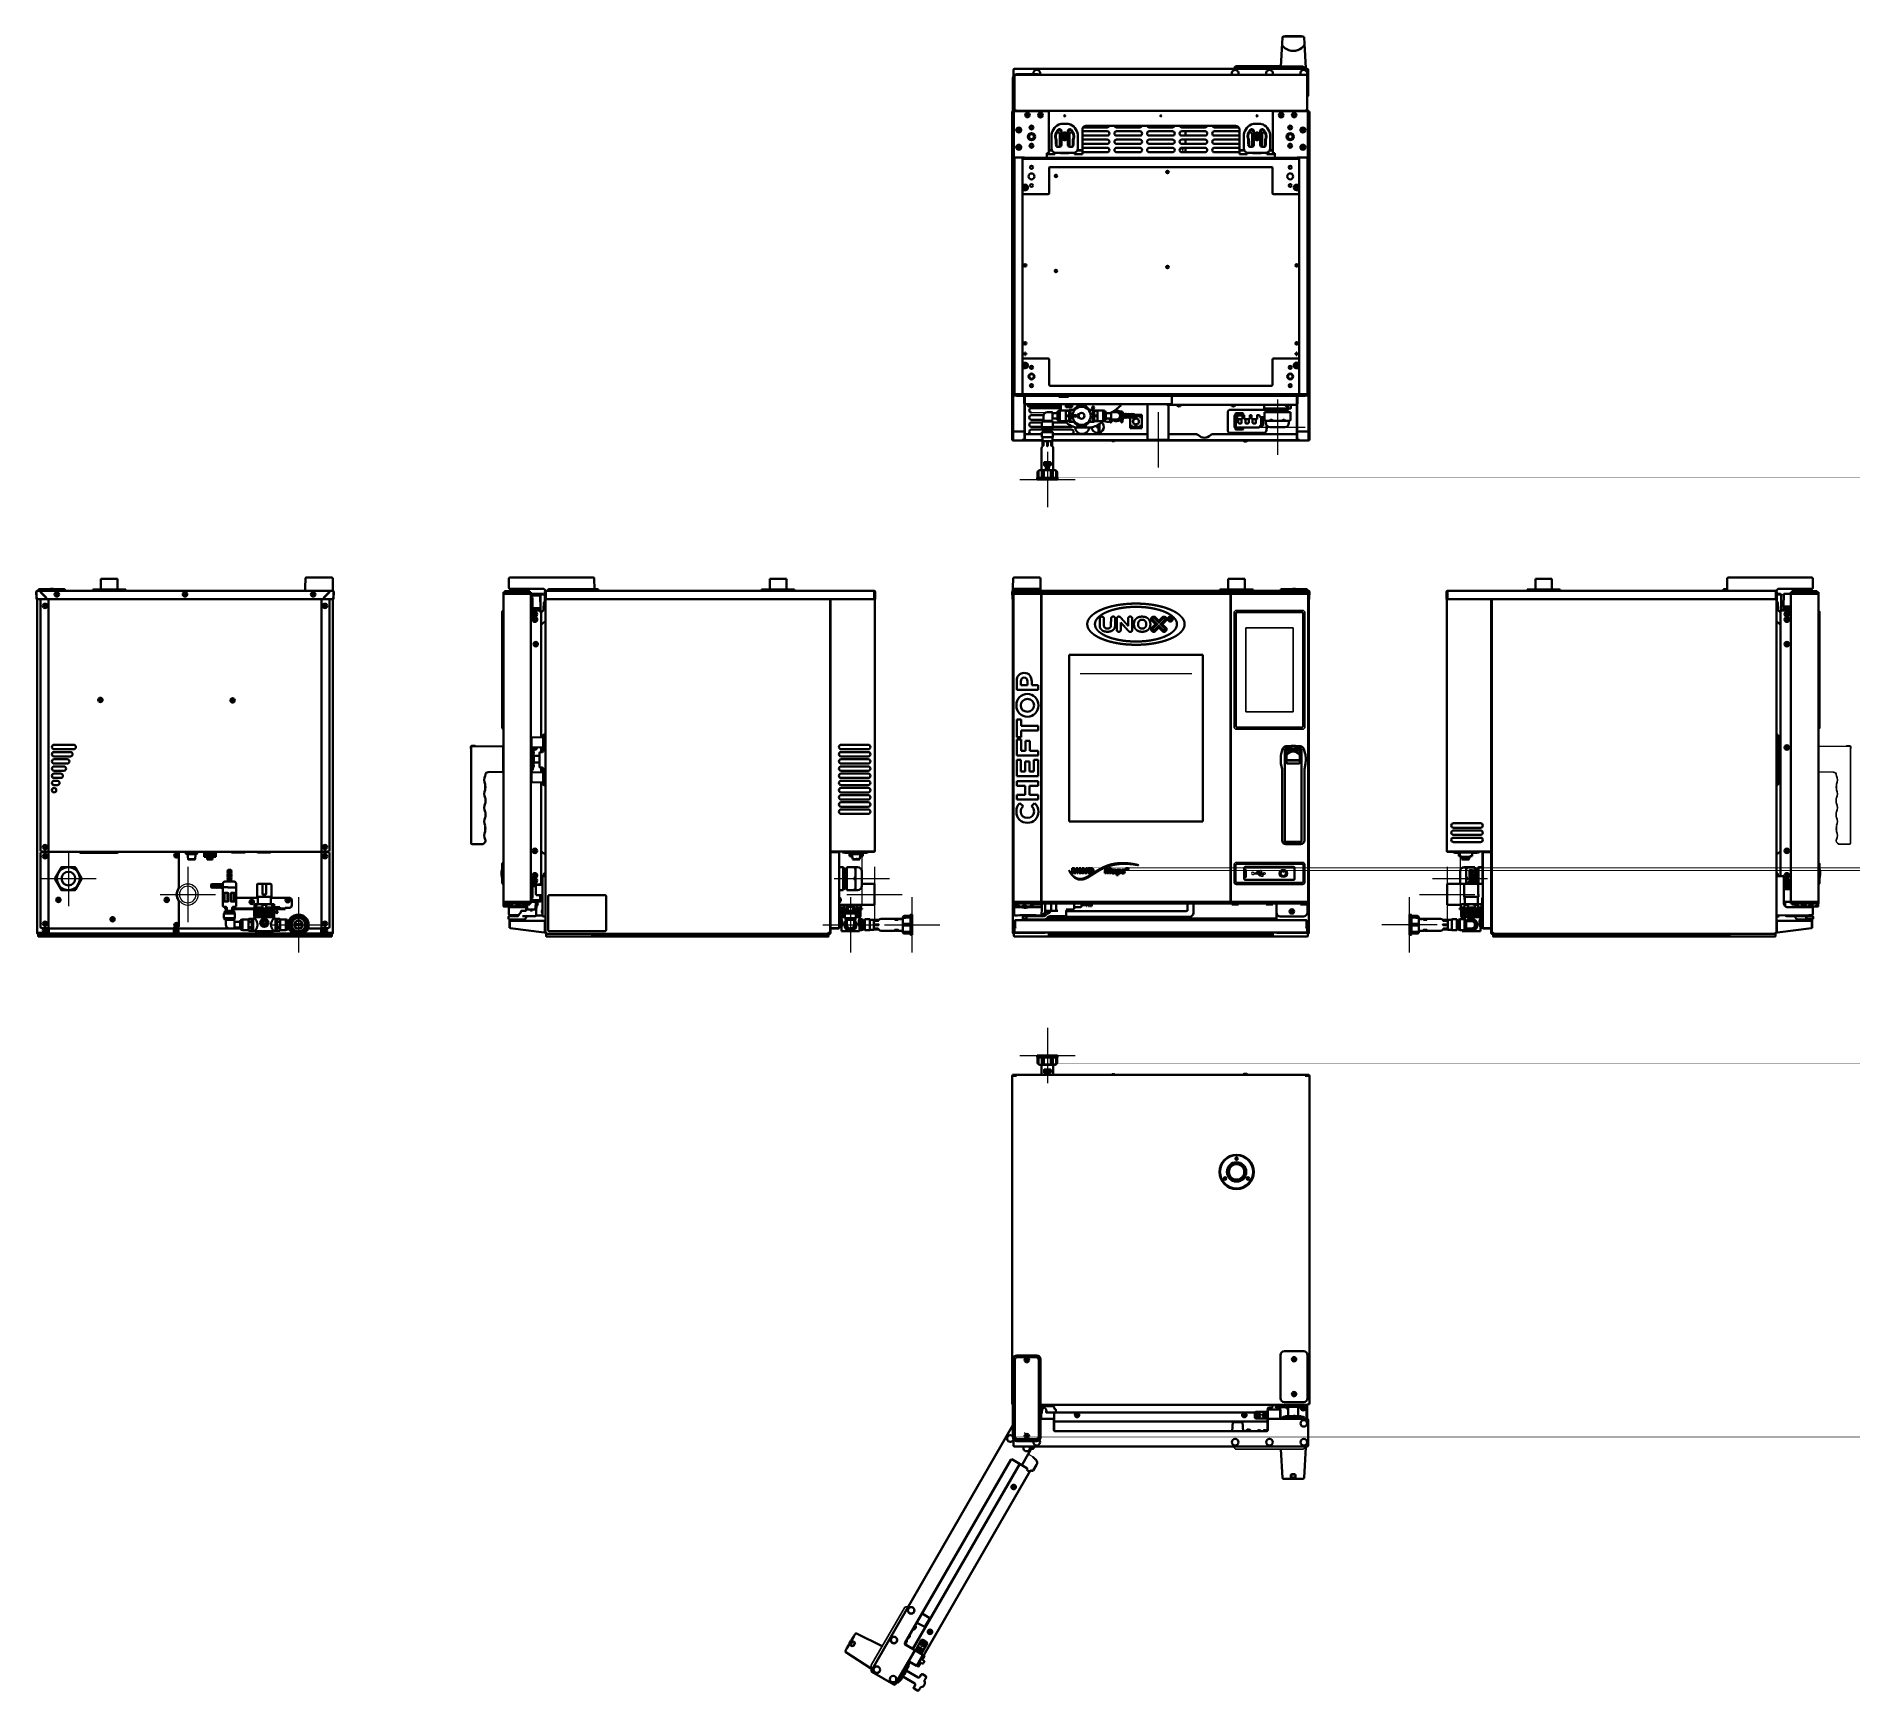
# Model space of a CAD drawing. Extents: x 6769 to 10051, y -94 to 2900.
import ezdxf

# ---------------------------------------------------------------- set-up
doc = ezdxf.new("R2010")
doc.units = 0
doc.header["$LTSCALE"] = 5
doc.layers.get('0').update_dxf_attribs({"linetype": 'CONTINUOUS', "lineweight": 0})
doc.layers.add('1', color=7, linetype='CONTINUOUS', true_color=0xffffff)
doc.layers.add('GEOM', color=7, linetype='CONTINUOUS')

msp = doc.modelspace()

# ---------------------------------------------------------------- linework, layer by layer
at = {"color": 1}
for p, q in [((9014.1, 2242.8), (9014.1, 2142.8)), ((8964.1, 2192.8), (9064.1, 2192.8)), ((6826.7, 1425.7), (6826.7, 1325.7)), ((8261.9, 1425.7), (8261.9, 1325.7)), ((9344.3, 1425.7), (9344.3, 1325.7)), ((6776.7, 1375.7), (6876.7, 1375.7)), ((8211.9, 1375.7), (8311.9, 1375.7)), ((9294.3, 1375.7), (9394.3, 1375.7))]:
    msp.add_line(p, q, dxfattribs=at)
for p, q in [((8569.1, 2219.1), (8594.6, 2219.1)), ((8607, 2219.1), (8616, 2219.1)), ((9925.4, 1890), (9930, 1889.9)), ((7675.6, 1333.6), (7680, 1333.6)), ((8586.9, 408), (8586.9, 398)), ((8556.1, 373), (8557.1, 373)), ((8556.6, 373.5), (8556.6, 372.5)), ((8571.7, 329.3), (8563.1, 334.3))]:
    msp.add_line(p, q)
at = {"color": 6}
for p, q in [((8798.1, 2219.7), (8798.1, 2119.7)), ((8748.1, 2169.7), (8848.1, 2169.7)), ((7042.7, 1396.9), (7042.7, 1296.9)), ((8285, 1397), (8285, 1297)), ((9321.2, 1396.9), (9321.2, 1296.9)), ((6992.7, 1346.9), (7092.7, 1346.9)), ((8235, 1347), (8335, 1347)), ((9271.2, 1346.9), (9371.2, 1346.9))]:
    msp.add_line(p, q, dxfattribs=at)
at = {"color": 4}
for p, q in [((8597.8, 2147.7), (8597.8, 2047.7)), ((8547.8, 2097.7), (8647.8, 2097.7)), ((7243, 1342.2), (7243, 1242.2)), ((8241.6, 1342.2), (8241.6, 1242.2)), ((8353.4, 1242.2), (8353.4, 1342.2)), ((9252.8, 1242.2), (9252.8, 1342.2)), ((7193, 1292.2), (7293, 1292.2)), ((8191.6, 1292.2), (8291.6, 1292.2)), ((8303.4, 1292.2), (8403.4, 1292.2)), ((9302.8, 1292.2), (9202.8, 1292.2)), ((8597.8, 1105.8), (8597.8, 1005.8)), ((8547.8, 1055.8), (8647.8, 1055.8))]:
    msp.add_line(p, q, dxfattribs=at)
at = {"color": 2}
for p, q in [((8859.1, 1746.3), (8657.1, 1746.3)), ((8859.1, 1478.3), (8657.1, 1478.3))]:
    msp.add_line(p, q, dxfattribs=at)
at = {"color": 7, "linetype": 'Continuous'}
for p, q in [((7610.1, 1377.8), (7610.1, 1392.3)), ((7610.1, 1377.8), (7610.1, 1392.3)), ((7610.6, 1392.6), (7610.3, 1392.6)), ((7610.6, 1392.6), (7610.3, 1392.6)), ((8974.1, 1385.8), (8971.5, 1385.8)), ((8971.5, 1384.4), (8977.7, 1384.4)), ((8977.7, 1389), (8974.1, 1385.8)), ((8976.2, 1385.8), (8978.4, 1387.7)), ((8989.7, 1385.8), (8976.2, 1385.8)), ((8977.7, 1384.4), (8981.2, 1381.2)), ((8982.9, 1389.6), (8979.2, 1389.6)), ((8979.6, 1388.2), (8982.9, 1388.2)), ((8981.9, 1382.5), (8979.8, 1384.4)), ((8979.8, 1384.4), (8989.7, 1384.4)), ((8982.7, 1380.6), (8984.8, 1380.6)), ((8984.8, 1382), (8983.1, 1382)), ((8984.8, 1382.8), (8984.8, 1382)), ((8988, 1382.8), (8984.8, 1382.8)), ((8984.8, 1380.6), (8984.8, 1379.9)), ((8984.8, 1379.9), (8988, 1379.9)), ((8988, 1379.9), (8988, 1382.8)), ((8989.7, 1386.9), (8989.7, 1385.8)), ((8993.3, 1385.1), (8989.7, 1386.9)), ((8989.7, 1383.2), (8993.3, 1385.1)), ((8989.7, 1384.4), (8989.7, 1383.2)), ((9995.6, 1392.6), (9995.8, 1392.6)), ((9996.1, 1392.3), (9996.1, 1389.4)), ((9996.1, 1380.8), (9996.1, 1377.8)), ((7610.6, 1377.6), (7610.3, 1377.6)), ((7610.6, 1377.6), (7610.3, 1377.6)), ((9995.6, 1377.6), (9995.8, 1377.6))]:
    msp.add_line(p, q, dxfattribs=at)
msp.add_circle((9024.6, 1385.1), 7.5, dxfattribs=at)
for centre, radius, start, end in [((7610.3, 1392.3), 0.25, 90, 180), ((7610.3, 1392.3), 0.25, 90, 180), ((7610.6, 1393.1), 0.5, 270, 0), ((7610.6, 1393.1), 0.5, 270, 0), ((8969.3, 1385.1), 2.25, 17.9765, 341.7239), ((8979.2, 1387.3), 2.25, 90, 131.8103), ((8979.6, 1386.4), 1.75, 90, 131.8103), ((8982.7, 1382.9), 2.25, 228.2874, 270), ((8983.1, 1383.8), 1.75, 228.2874, 270), ((8984.3, 1388.9), 1.55, 206.8472, 153.1528), ((9995.6, 1393.1), 0.5, 180, 270), ((9995.8, 1392.3), 0.25, 0, 90), ((7042.7, 1346.9), 19, 0, 180), ((7042.7, 1346.9), 19, 180, 0), ((7042.7, 1346.9), 15, 0, 180), ((7042.7, 1346.9), 15, 180, 0), ((7610.3, 1377.8), 0.25, 180, 270), ((7610.3, 1377.8), 0.25, 180, 270), ((7610.6, 1377.1), 0.5, 0, 90), ((7610.6, 1377.1), 0.5, 0, 90), ((9995.6, 1377.1), 0.5, 90, 180), ((9995.8, 1377.8), 0.25, 270, 0)]:
    msp.add_arc(centre, radius, start, end, dxfattribs=at)
at = {"layer": '1', "color": 7, "linetype": 'Continuous', "lineweight": 35}
for p, q in [((9023, 2897.7), (9022.4, 2886.6)), ((9025, 2899.6), (9030, 2899.6)), ((9027.5, 2899.9), (9029.5, 2899.9)), ((9027.5, 2899.9), (9027.5, 2899.6)), ((9029.5, 2899.9), (9055.6, 2899.9)), ((9030, 2899.6), (9055.2, 2899.6)), ((9055.2, 2899.6), (9060.2, 2899.6)), ((9055.6, 2899.9), (9057.6, 2899.9)), ((9057.6, 2899.9), (9057.6, 2899.6)), ((9062.7, 2886.6), (9062.2, 2897.7)), ((9020.2, 2845.1), (9022.4, 2886.6)), ((9062.7, 2886.6), (9065.1, 2842.2)), ((8535.6, 2824.1), (8535.6, 2767.3)), ((8535.6, 2767.3), (8535.6, 2824.1)), ((8536.6, 2839.3), (8536.6, 2839.1)), ((8536.6, 2839.1), (8536.6, 2827.7)), ((8538.1, 2824.2), (8537.6, 2765.1)), ((8538.6, 2841.1), (8538.4, 2841.1)), ((8538.6, 2841.1), (9067.6, 2841.1)), ((8538.6, 2829.3), (8538.6, 2765.9)), ((8539.3, 2830.1), (8539.3, 2829.4)), ((8539.3, 2830.1), (9066.8, 2830.1)), ((8542.6, 2831.1), (8545.1, 2831.1)), ((8545.1, 2831.1), (8580, 2831.1)), ((8935.6, 2841.1), (8935.6, 2841.7)), ((8935.6, 2841.7), (8935.6, 2841.7)), ((8939.6, 2845.1), (8942.6, 2845.1)), ((8942.5, 2846.1), (9020.3, 2846.1)), ((8942.6, 2845.1), (8990.1, 2845.1)), ((8990.1, 2845.1), (9009.1, 2845.1)), ((8990.6, 2844.6), (9008.6, 2844.6)), ((9007.8, 2844.1), (8991.3, 2844.1)), ((9009.1, 2845.1), (9056.6, 2845.1)), ((9056.6, 2845.1), (9059.6, 2845.1)), ((9063.5, 2841.7), (9063.6, 2841.7)), ((9063.6, 2841.7), (9063.5, 2841.7)), ((9063.6, 2841.7), (9063.6, 2841.1)), ((9064.6, 2841.5), (9063.6, 2841.5)), ((9066.8, 2830.1), (9066.8, 2829.4)), ((9067.6, 2829.3), (9067.6, 2765.9)), ((9069.6, 2793.1), (9069.6, 2839.1)), ((8534.1, 2764.1), (8534.1, 2764.1)), ((8534.6, 2764.1), (8534.1, 2764.1)), ((8534.1, 2764.1), (8534.1, 2170.2)), ((8534.6, 2764.1), (8535.4, 2764.1)), ((8534.8, 2172.2), (8534.8, 2762.1)), ((8535.4, 2764.1), (8535.8, 2764.1)), ((8535.6, 2767.3), (8535.6, 2767.3)), ((8535.6, 2767.3), (8535.6, 2764.1)), ((8535.6, 2767.3), (8535.6, 2767.3)), ((8535.6, 2764.1), (8535.6, 2767.3)), ((8535.6, 2252.9), (8535.6, 2763.3)), ((8535.6, 2762.1), (8535.6, 2172.2)), ((8537.1, 2761.8), (8537.3, 2760.6)), ((8537.3, 2681.6), (8537.3, 2759.9)), ((8537.4, 2765.1), (8592.1, 2765.1)), ((8537.4, 2764.3), (8600.7, 2764.3)), ((8537.6, 2763.9), (8537.6, 2764.3)), ((8538.6, 2765.9), (8539.3, 2765.9)), ((8559.5, 2757.3), (8559.5, 2757.8)), ((8559.5, 2756.8), (8559.5, 2757.3)), ((8564.1, 2757.8), (8564.1, 2757.3)), ((8564.1, 2757.3), (8564.1, 2756.8)), ((8583, 2757.3), (8583, 2757.8)), ((8583, 2756.8), (8583, 2757.3)), ((8587.6, 2757.8), (8587.6, 2757.3)), ((8587.6, 2757.3), (8587.6, 2756.8)), ((8592.1, 2765.1), (8594.1, 2765.1)), ((8592.1, 2764.3), (8594.1, 2764.3)), ((8594.1, 2765.1), (9012.1, 2765.1)), ((8594.1, 2765.1), (8594.1, 2764.3)), ((8594.1, 2764.3), (8594.8, 2764.3)), ((8600.7, 2690.8), (8600.7, 2764.3)), ((9005.4, 2764.3), (9068.8, 2764.3)), ((9005.4, 2764.3), (9005.4, 2690.8)), ((9012.1, 2764.3), (9012.1, 2765.1)), ((9012.1, 2765.1), (9014.1, 2765.1)), ((9012.1, 2764.3), (9014.1, 2764.3)), ((9014.1, 2765.1), (9068.8, 2765.1)), ((9018.5, 2757.3), (9018.5, 2757.8)), ((9018.5, 2756.8), (9018.5, 2757.3)), ((9023.1, 2757.8), (9023.1, 2757.3)), ((9023.1, 2757.3), (9023.1, 2756.8)), ((9042, 2757.3), (9042, 2757.8)), ((9042, 2756.8), (9042, 2757.3)), ((9046.6, 2757.8), (9046.6, 2757.3)), ((9046.6, 2757.3), (9046.6, 2756.8)), ((9067.6, 2765.9), (9066.8, 2765.9)), ((9068, 2768.2), (9068.1, 2765.1)), ((9069.3, 2765.9), (9068, 2765.9)), ((9068.6, 2763.9), (9068.6, 2764.3)), ((9068.8, 2760.6), (9069.1, 2761.8)), ((9068.8, 2759.9), (9068.8, 2681.6)), ((9069.3, 2765.9), (9069.3, 2765.9)), ((9069.3, 2765.3), (9069.3, 2765.9)), ((9069.3, 2765.3), (9069.3, 2765.1)), ((9070.7, 2764.1), (9070.4, 2764.1)), ((9070.6, 2763.3), (9070.6, 2252.9)), ((9070.6, 2757.6), (9070.6, 2762.1)), ((9070.6, 2758.1), (9070.6, 2760.1)), ((9070.6, 2760.1), (9070.7, 2760.1)), ((9070.6, 2657.1), (9070.6, 2758.1)), ((9070.6, 2757.6), (9070.6, 2757.6)), ((9070.7, 2764.1), (9071.5, 2764.1)), ((9070.7, 2760.1), (9070.7, 2758.1)), ((9070.7, 2758.1), (9070.7, 2657.1)), ((9071.4, 2762.1), (9071.4, 2172.2)), ((9072.1, 2764.1), (9071.5, 2764.1)), ((9072.1, 2764.1), (9072.1, 2764.1)), ((9072.1, 2170.2), (9072.1, 2764.1)), ((8543.8, 2730.3), (8543.8, 2730.8)), ((8543.8, 2729.8), (8543.8, 2730.3)), ((8548.4, 2730.8), (8548.4, 2730.3)), ((8548.4, 2730.3), (8548.4, 2729.8)), ((8618.1, 2725.8), (8616.7, 2725.8)), ((8622.8, 2741.3), (8635.4, 2741.3)), ((8623.1, 2725.8), (8623.1, 2702.3)), ((8623.6, 2703.8), (8623.6, 2727.7)), ((8634.6, 2727.7), (8634.6, 2703.8)), ((8635.1, 2702.3), (8635.1, 2725.8)), ((8641.4, 2725.8), (8640.1, 2725.8)), ((8661.1, 2695), (8661.1, 2731)), ((8706.1, 2735.1), (8664.1, 2735.1)), ((8664.1, 2728.1), (8706.1, 2728.1)), ((8709.8, 2737.8), (8666.7, 2737.8)), ((8938.1, 2738), (8668.1, 2738)), ((8768.8, 2737.8), (8719.3, 2737.8)), ((8765.1, 2735.1), (8723.1, 2735.1)), ((8723.1, 2728.1), (8765.1, 2728.1)), ((8812.5, 2737.8), (8778.3, 2737.8)), ((8824.1, 2735.1), (8782.1, 2735.1)), ((8782.1, 2728.1), (8824.1, 2728.1)), ((8812.5, 2738), (8812.5, 2737.3)), ((8822.1, 2735.8), (8814, 2735.8)), ((8814.1, 2735.4), (8814.1, 2735.2)), ((8822.1, 2735.2), (8822.1, 2735.4)), ((8823.6, 2737.3), (8823.6, 2738)), ((8827.8, 2737.8), (8823.6, 2737.8)), ((8849.8, 2737.8), (8837.3, 2737.8)), ((8883.1, 2735.1), (8841.1, 2735.1)), ((8841.1, 2728.1), (8883.1, 2728.1)), ((8848.1, 2735.1), (8848.1, 2737.8)), ((8853.8, 2737.8), (8849.8, 2737.8)), ((8942.1, 2735.1), (8900.1, 2735.1)), ((8900.1, 2728.1), (8942.1, 2728.1)), ((8945.1, 2695), (8945.1, 2731)), ((8966.1, 2725.8), (8964.7, 2725.8)), ((8970.8, 2741.3), (8983.4, 2741.3)), ((8971.1, 2725.8), (8971.1, 2702.3)), ((8971.6, 2703.8), (8971.6, 2727.7)), ((8982.6, 2727.7), (8982.6, 2703.8)), ((8983.1, 2702.3), (8983.1, 2725.8)), ((8989.4, 2725.8), (8988.1, 2725.8)), ((9057.8, 2730.3), (9057.8, 2730.8)), ((9057.8, 2729.8), (9057.8, 2730.3)), ((9062.4, 2730.8), (9062.4, 2730.3)), ((9062.4, 2730.3), (9062.4, 2729.8)), ((8543.8, 2699.1), (8543.8, 2699.6)), ((8543.8, 2698.6), (8543.8, 2699.1)), ((8548.4, 2699.6), (8548.4, 2699.1)), ((8548.4, 2699.1), (8548.4, 2698.6)), ((8605.7, 2693.7), (8600.7, 2693.7)), ((8605.8, 2693.5), (8600.7, 2693.5)), ((8605.1, 2696.8), (8605.1, 2718.8)), ((8613.1, 2711.8), (8613.1, 2703.8)), ((8613.5, 2708.1), (8613.1, 2704.6)), ((8614.6, 2710.3), (8614.6, 2700.7)), ((8617.1, 2699.8), (8619.6, 2699.8)), ((8620.1, 2702.3), (8620.1, 2723.8)), ((8624.8, 2721.6), (8624.8, 2716.1)), ((8626.8, 2720.6), (8626.8, 2716.8)), ((8631.3, 2716.8), (8631.3, 2720.6)), ((8633.3, 2716.1), (8633.3, 2721.6)), ((8638.1, 2723.8), (8638.1, 2702.3)), ((8638.6, 2699.8), (8641.1, 2699.8)), ((8643.6, 2700.7), (8643.6, 2710.3)), ((8645.1, 2704.6), (8644.7, 2708.1)), ((8645.1, 2703.8), (8645.1, 2711.8)), ((8659.1, 2693.5), (8652.3, 2693.5)), ((8659.1, 2693.7), (8652.4, 2693.7)), ((8653.1, 2718.8), (8653.1, 2696.8)), ((8661.1, 2694.6), (8661.1, 2695)), ((8661.1, 2691.8), (8661.1, 2694.6)), ((8661.1, 2691.6), (8661.1, 2691.8)), ((8706.1, 2720.1), (8664.1, 2720.1)), ((8664.1, 2713.1), (8706.1, 2713.1)), ((8706.1, 2705.1), (8664.1, 2705.1)), ((8664.1, 2698.1), (8706.1, 2698.1)), ((8765.1, 2720.1), (8723.1, 2720.1)), ((8723.1, 2713.1), (8765.1, 2713.1)), ((8765.1, 2705.1), (8723.1, 2705.1)), ((8723.1, 2698.1), (8765.1, 2698.1)), ((8824.1, 2720.1), (8782.1, 2720.1)), ((8782.1, 2713.1), (8824.1, 2713.1)), ((8824.1, 2705.1), (8782.1, 2705.1)), ((8782.1, 2698.1), (8824.1, 2698.1)), ((8883.1, 2720.1), (8841.1, 2720.1)), ((8841.1, 2713.1), (8883.1, 2713.1)), ((8883.1, 2705.1), (8841.1, 2705.1)), ((8841.1, 2698.1), (8883.1, 2698.1)), ((8942.1, 2720.1), (8900.1, 2720.1)), ((8900.1, 2713.1), (8942.1, 2713.1)), ((8942.1, 2705.1), (8900.1, 2705.1)), ((8900.1, 2698.1), (8942.1, 2698.1)), ((8945.1, 2694.6), (8945.1, 2695)), ((8945.1, 2691.8), (8945.1, 2694.6)), ((8945.1, 2691.6), (8945.1, 2691.8)), ((8953.7, 2693.7), (8947.1, 2693.7)), ((8953.8, 2693.5), (8947.1, 2693.5)), ((8953.1, 2696.8), (8953.1, 2718.8)), ((8961.1, 2711.8), (8961.1, 2703.8)), ((8961.1, 2704.6), (8961.5, 2708.1)), ((8962.6, 2710.3), (8962.6, 2700.7)), ((8965.1, 2699.8), (8967.6, 2699.8)), ((8968.1, 2702.3), (8968.1, 2723.8)), ((8972.8, 2721.6), (8972.8, 2716.1)), ((8974.8, 2720.6), (8974.8, 2716.8)), ((8979.3, 2716.8), (8979.3, 2720.6)), ((8981.3, 2716.1), (8981.3, 2721.6)), ((8986.1, 2723.8), (8986.1, 2702.3)), ((8986.6, 2699.8), (8989.1, 2699.8)), ((8991.6, 2700.7), (8991.6, 2710.3)), ((8992.7, 2708.1), (8993.1, 2704.6)), ((8993.1, 2703.8), (8993.1, 2711.8)), ((9005.4, 2693.5), (9000.3, 2693.5)), ((9005.4, 2693.7), (9000.4, 2693.7)), ((9001.1, 2718.8), (9001.1, 2696.8)), ((9057.8, 2699.1), (9057.8, 2699.6)), ((9057.8, 2698.6), (9057.8, 2699.1)), ((9062.4, 2699.6), (9062.4, 2699.1)), ((9062.4, 2699.1), (9062.4, 2698.6)), ((8537.6, 2673.3), (8537.6, 2252.4)), ((8538.1, 2253.6), (8538.1, 2679.6)), ((8555.8, 2680.6), (8538.3, 2680.6)), ((8539.1, 2680.6), (8552.1, 2680.6)), ((8553.1, 2298.8), (8553.1, 2679.6)), ((8553.1, 2678.3), (8557.6, 2678.3)), ((8554.1, 2678.2), (9052.1, 2678.2)), ((8554.6, 2679.1), (8554.6, 2680.6)), ((8557, 2680.1), (8556.3, 2680.6)), ((9048.6, 2680.1), (8557.6, 2680.1)), ((8557.6, 2680.1), (8557.6, 2678.3)), ((8596.8, 2687.3), (8596.9, 2687.9)), ((8596.8, 2687.3), (8596.8, 2682.1)), ((8596.9, 2688.2), (8596.9, 2688.3)), ((8596.9, 2688.3), (8598.2, 2688.3)), ((8596.9, 2688.2), (8596.9, 2687.9)), ((8597.1, 2687), (8597.1, 2688.3)), ((8597.1, 2686.4), (8597.1, 2687)), ((8597.1, 2686.4), (8611.1, 2686.4)), ((8601.3, 2662.2), (8601.3, 2616.2)), ((9003.9, 2663.2), (8602.3, 2663.2)), ((8611.3, 2689), (8611.1, 2687)), ((8611.1, 2687), (8611.1, 2686.4)), ((8645.1, 2688.8), (8613.1, 2688.8)), ((8621.1, 2688.8), (8621.6, 2688.6)), ((8621.5, 2688.5), (8621.5, 2688.7)), ((8636.7, 2688.5), (8621.5, 2688.5)), ((8621.6, 2688.6), (8621.6, 2688.5)), ((8621.6, 2688.6), (8636.6, 2688.6)), ((8636.6, 2688.6), (8637, 2688.8)), ((8636.6, 2688.5), (8636.6, 2688.6)), ((8636.7, 2688.7), (8636.7, 2688.5)), ((8646.8, 2689), (8647.1, 2687)), ((8647.1, 2687), (8647.1, 2686.4)), ((8647.1, 2686.4), (8661.1, 2686.4)), ((8661.1, 2687), (8661.1, 2691.6)), ((8661.1, 2686.4), (8661.1, 2687)), ((8706.1, 2690.1), (8664.1, 2690.1)), ((8765.1, 2690.1), (8723.1, 2690.1)), ((8824.1, 2690.1), (8782.1, 2690.1)), ((8883.1, 2690.1), (8841.1, 2690.1)), ((8942.1, 2690.1), (8900.1, 2690.1)), ((8945.1, 2687), (8945.1, 2691.6)), ((8945.1, 2686.4), (8945.1, 2687)), ((8945.1, 2686.4), (8959.1, 2686.4)), ((8959.3, 2689), (8959.1, 2687)), ((8959.1, 2687), (8959.1, 2686.4)), ((8993.1, 2688.8), (8961.1, 2688.8)), ((8969.1, 2688.8), (8969.6, 2688.6)), ((8969.5, 2688.5), (8969.5, 2688.7)), ((8984.7, 2688.5), (8969.5, 2688.5)), ((8969.6, 2688.6), (8969.6, 2688.5)), ((8969.6, 2688.6), (8984.6, 2688.6)), ((8984.6, 2688.6), (8985, 2688.8)), ((8984.6, 2688.5), (8984.6, 2688.6)), ((8984.7, 2688.7), (8984.7, 2688.5)), ((8994.8, 2689), (8995.1, 2687)), ((8995.1, 2687), (8995.1, 2686.4)), ((8995.1, 2686.4), (9009.1, 2686.4)), ((9004.9, 2616.2), (9004.9, 2662.2)), ((9007.9, 2688.3), (9009.2, 2688.3)), ((9009.1, 2687), (9009.1, 2688.3)), ((9009.1, 2687), (9009.1, 2686.4)), ((9009.2, 2688.3), (9009.3, 2688.2)), ((9009.3, 2687.9), (9009.3, 2688.2)), ((9009.3, 2687.9), (9009.3, 2687.3)), ((9009.3, 2682.1), (9009.3, 2687.3)), ((9048.6, 2680.1), (9048.6, 2678.3)), ((9053.1, 2678.3), (9048.6, 2678.3)), ((9049.8, 2680.6), (9049.1, 2680.1)), ((9067.8, 2680.6), (9050.3, 2680.6)), ((9051.6, 2680.6), (9051.6, 2679.1)), ((9053.1, 2253.6), (9053.1, 2679.6)), ((9054.1, 2680.6), (9067.1, 2680.6)), ((9068.1, 2679.6), (9068.1, 2253.6)), ((9068.6, 2673.3), (9068.6, 2252.4)), ((8557.6, 2631.4), (8553.6, 2631.4)), ((9052.6, 2631.4), (9048.6, 2631.4)), ((9070.6, 2657.6), (9070.6, 2657.6)), ((9070.6, 2172.2), (9070.6, 2657.6)), ((9070.6, 2655.1), (9070.6, 2657.1)), ((9070.7, 2655.1), (9070.6, 2655.1)), ((9070.7, 2657.1), (9070.7, 2655.1)), ((8553.6, 2621.4), (8557.6, 2621.4)), ((8599.3, 2614.2), (8555.1, 2614.2)), ((9051.1, 2614.2), (9006.9, 2614.2)), ((9048.6, 2621.4), (9052.6, 2621.4)), ((8553.1, 2253.6), (8553.1, 2298.8)), ((8557.6, 2309.3), (8553.6, 2309.3)), ((8553.6, 2299.3), (8557.6, 2299.3)), ((8555.1, 2316.6), (8599.3, 2316.6)), ((8555.3, 2325.3), (8555.3, 2325.8)), ((8555.3, 2324.8), (8555.3, 2325.3)), ((8555.3, 2304.3), (8555.3, 2304.8)), ((8555.3, 2303.8), (8555.3, 2304.3)), ((8559.9, 2325.8), (8559.9, 2325.3)), ((8559.9, 2325.3), (8559.9, 2324.8)), ((8559.9, 2304.8), (8559.9, 2304.3)), ((8559.9, 2304.3), (8559.9, 2303.8)), ((8601.3, 2314.6), (8601.3, 2268.6)), ((9004.9, 2268.6), (9004.9, 2314.6)), ((9006.9, 2316.6), (9051.1, 2316.6)), ((9046.3, 2325.3), (9046.3, 2325.8)), ((9046.3, 2324.8), (9046.3, 2325.3)), ((9046.3, 2304.3), (9046.3, 2304.8)), ((9046.3, 2303.8), (9046.3, 2304.3)), ((9052.6, 2309.3), (9048.6, 2309.3)), ((9048.6, 2299.3), (9052.6, 2299.3)), ((9050.9, 2325.8), (9050.9, 2325.3)), ((9050.9, 2325.3), (9050.9, 2324.8)), ((9050.9, 2304.8), (9050.9, 2304.3)), ((9050.9, 2304.3), (9050.9, 2303.8)), ((8602.3, 2267.6), (9003.9, 2267.6)), ((8535.6, 2252.9), (8536.4, 2252.9)), ((8535.6, 2251.9), (8535.6, 2252.9)), ((8535.7, 2248.8), (8535.7, 2249)), ((8535.7, 2246.1), (8535.7, 2248.8)), ((8535.7, 2244.8), (8535.7, 2246.1)), ((8535.7, 2234.1), (8535.7, 2244.8)), ((8536.4, 2251.9), (8536.4, 2252.9)), ((8541.9, 2250.1), (8536.6, 2250)), ((8536.7, 2249.8), (8536.6, 2249.8)), ((8536.7, 2249.8), (8541.9, 2249.9)), ((8537.4, 2256.4), (8537.6, 2256.7)), ((8537.6, 2255.9), (8537.4, 2255.6)), ((8537.6, 2250.9), (8537.4, 2250.9)), ((8557.2, 2250.1), (8537.4, 2250.1)), ((8537.6, 2250.6), (8537.6, 2252.4)), ((9068.6, 2250.6), (8537.6, 2250.6)), ((8552.1, 2252.6), (8539.1, 2252.6)), ((8541.9, 2249.3), (8541.9, 2250.1)), ((8543.9, 2249.3), (8541.9, 2249.3)), ((8555.1, 2249.3), (8543.9, 2249.3)), ((9052.1, 2252.6), (8554.1, 2252.6)), ((8556.1, 2235.9), (8556.1, 2248.3)), ((8556.9, 2235.9), (8556.1, 2235.9)), ((8556.2, 2170.9), (8556.2, 2235.7)), ((8556.9, 2249.3), (8556.9, 2250.1)), ((8556.9, 2249.3), (8556.9, 2248.3)), ((8558.9, 2249.3), (8556.9, 2249.3)), ((8556.9, 2235.9), (8556.9, 2248.3)), ((8557, 2177.9), (8557, 2234.4)), ((8557.1, 2178.6), (8557.1, 2233.1)), ((8557.1, 2233.1), (8557.9, 2233.1)), ((8557.2, 2250.1), (8558.9, 2250.1)), ((8557.9, 2234.1), (8557.9, 2233.1)), ((8557.9, 2234.1), (8823.1, 2234.1)), ((8557.9, 2233.1), (8558.9, 2233.1)), ((8558.9, 2250.1), (8821.1, 2250.1)), ((8558.9, 2249.3), (8821.1, 2249.3)), ((8560.7, 2250.6), (8560.6, 2250.4)), ((8560.6, 2250.1), (8560.6, 2250.6)), ((8561.6, 2250.6), (8561.6, 2250.1)), ((8562.2, 2234.1), (8562.2, 2231.9)), ((8609.8, 2233.1), (8609.8, 2234.1)), ((8614.8, 2233.1), (8609.8, 2233.1)), ((8614.8, 2233.1), (8622, 2233.1)), ((8622, 2232.1), (8622, 2234.1)), ((8622, 2232.1), (8622, 2224.1)), ((8631.5, 2232.1), (8631.5, 2234.1)), ((8631.5, 2233.1), (8642.8, 2233.1)), ((8631.5, 2232.1), (8631.5, 2229.1)), ((8642.8, 2232.1), (8642.8, 2234.1)), ((8642.8, 2232.1), (8642.8, 2229.1)), ((8667.1, 2232.1), (8652.2, 2232.1)), ((8652.2, 2232.1), (8652.2, 2228.1)), ((8667.1, 2228.1), (8667.1, 2232.1)), ((8719.9, 2222.7), (8730.6, 2232.1)), ((8730.6, 2234.1), (8730.6, 2232.1)), ((8779.1, 2234.1), (8779.1, 2169.7)), ((8814.1, 2234.1), (8814.1, 2233.3)), ((8816.1, 2233.3), (8814.1, 2233.3)), ((8816.1, 2233.3), (8822.6, 2233.3)), ((8817.1, 2169.7), (8817.1, 2233.3)), ((8823.1, 2250.1), (8821.1, 2250.1)), ((8823.1, 2249.3), (8821.1, 2249.3)), ((8823.1, 2233.3), (8822.6, 2233.3)), ((8823.1, 2250.1), (8825.1, 2250.1)), ((8823.1, 2249.3), (8823.1, 2250.1)), ((8823.1, 2249.3), (8825.1, 2249.3)), ((8823.1, 2249.3), (8823.1, 2248.3)), ((8823.1, 2235.1), (8823.1, 2248.3)), ((8823.1, 2235.1), (8823.1, 2233.3)), ((8823.1, 2233.3), (9048.3, 2233.3)), ((8825.1, 2250.1), (9047.3, 2250.1)), ((8825.1, 2249.3), (9047.3, 2249.3)), ((8832.1, 2232.9), (8832.1, 2232.7)), ((8840.1, 2232.7), (8840.1, 2232.9)), ((8930.1, 2232.9), (8930.1, 2232.7)), ((8938.1, 2232.7), (8938.1, 2232.9)), ((8990.1, 2233.1), (8990.1, 2226.6)), ((9028.1, 2232.9), (9028.1, 2232.7)), ((9036.1, 2232.7), (9036.1, 2232.9)), ((9038, 2226.6), (9038, 2233.1)), ((9044.6, 2250.6), (9044.6, 2250.1)), ((9045.6, 2250.4), (9045.4, 2250.6)), ((9045.6, 2250.6), (9045.6, 2250.1)), ((9047.3, 2250.1), (9048.9, 2250.1)), ((9049.3, 2249.3), (9047.3, 2249.3)), ((9047.3, 2232.3), (9048.3, 2232.3)), ((9048.3, 2233.3), (9048.3, 2232.3)), ((9049.1, 2232.3), (9048.3, 2232.3)), ((9048.5, 2232.3), (9048.5, 2233.2)), ((9068.8, 2250.1), (9048.9, 2250.1)), ((9049.1, 2178.6), (9049.1, 2232.3)), ((9049.2, 2177.9), (9049.2, 2233.6)), ((9049.3, 2249.3), (9049.3, 2250.1)), ((9049.3, 2249.3), (9049.3, 2248.3)), ((9049.3, 2235.1), (9049.3, 2248.3)), ((9049.3, 2235.1), (9050.1, 2235.1)), ((9050, 2170.9), (9050, 2234.6)), ((9050.1, 2235.1), (9050.1, 2248.3)), ((9055, 2249.3), (9051, 2249.3)), ((9051.1, 2249.3), (9062.3, 2249.3)), ((9067.1, 2252.6), (9054.1, 2252.6)), ((9055, 2249.3), (9055, 2249.3)), ((9064.3, 2249.3), (9062.3, 2249.3)), ((9069.5, 2250), (9064.3, 2250.1)), ((9064.3, 2249.3), (9064.3, 2250.1)), ((9064.3, 2249.9), (9069.5, 2249.8)), ((9068.6, 2256.7), (9068.8, 2256.4)), ((9068.8, 2255.6), (9068.6, 2255.9)), ((9068.6, 2250.6), (9068.6, 2252.4)), ((9068.8, 2250.9), (9068.6, 2250.9)), ((9069.8, 2252.9), (9069.8, 2251.9)), ((9070.5, 2249), (9070.5, 2248.8)), ((9070.5, 2248.8), (9070.5, 2245.9)), ((9070.5, 2245.9), (9070.5, 2244.8)), ((9070.5, 2244.8), (9070.5, 2234.1)), ((9070.6, 2252.9), (9070.6, 2251.9)), ((8535.7, 2188.1), (8535.7, 2231.3)), ((8564.2, 2229.9), (8622, 2229.9)), ((8622, 2227.1), (8569.1, 2227.1)), ((8591, 2214.1), (8569.1, 2214.1)), ((8569.1, 2206.1), (8591, 2206.1)), ((8588.5, 2201.1), (8569.1, 2201.1)), ((8587.8, 2200.9), (8588.5, 2200.9)), ((8587.8, 2192.5), (8587.8, 2200.9)), ((8588.5, 2203.1), (8589.3, 2203.9)), ((8607.1, 2203.1), (8588.5, 2203.1)), ((8588.5, 2200.9), (8588.5, 2203.1)), ((8589.3, 2203.9), (8606.3, 2203.9)), ((8591, 2204.4), (8591, 2213.1)), ((8597.8, 2219.9), (8606.5, 2219.9)), ((8604.6, 2205.8), (8604.6, 2204.4)), ((8606.5, 2206.3), (8605.1, 2206.3)), ((8606.3, 2203.9), (8607.1, 2203.1)), ((8607, 2206.8), (8607, 2219.4)), ((8607.1, 2203.1), (8607.1, 2200.9)), ((8631.7, 2201.1), (8607.1, 2201.1)), ((8607.1, 2200.9), (8607.7, 2200.9)), ((8607.5, 2218.1), (8616, 2218.1)), ((8616, 2208.2), (8607.5, 2208.2)), ((8607.7, 2200.9), (8607.7, 2192.5)), ((8616, 2205.9), (8616, 2220.4)), ((8616.3, 2220.7), (8617.5, 2220.7)), ((8617.5, 2205.6), (8616.3, 2205.6)), ((8618.3, 2222.5), (8617.5, 2221.7)), ((8617.5, 2204.6), (8617.5, 2221.7)), ((8617.5, 2204.6), (8618.3, 2203.7)), ((8619.5, 2222.5), (8618.3, 2222.5)), ((8618.3, 2203.7), (8618.3, 2222.5)), ((8618.3, 2203.7), (8619.5, 2203.7)), ((8619.5, 2203.7), (8619.5, 2222.5)), ((8620.6, 2222), (8619.5, 2222)), ((8619.5, 2204.2), (8620.6, 2204.2)), ((8631, 2222.8), (8620.6, 2222.8)), ((8620.6, 2203.5), (8620.6, 2222.8)), ((8620.6, 2203.5), (8631, 2203.5)), ((8631, 2222.9), (8631, 2219.4)), ((8631, 2216.6), (8631, 2219.4)), ((8631, 2209.7), (8631, 2216.6)), ((8631, 2206.8), (8631, 2209.7)), ((8631, 2206.8), (8631, 2203.4)), ((8631.5, 2229.9), (8642.8, 2229.9)), ((8642.8, 2229.1), (8631.5, 2229.1)), ((8637.1, 2222.9), (8631.5, 2222.9)), ((8631.5, 2222.9), (8631.5, 2222)), ((8631.5, 2222), (8637.1, 2222)), ((8637.1, 2214), (8631.5, 2214)), ((8631.5, 2212.3), (8631.5, 2214)), ((8637.1, 2212.3), (8631.5, 2212.3)), ((8631.5, 2204.2), (8637.1, 2204.2)), ((8631.5, 2204.2), (8631.5, 2203.4)), ((8631.5, 2203.4), (8637.1, 2203.4)), ((8637.1, 2223.9), (8637.1, 2222.9)), ((8639.4, 2223.9), (8637.1, 2223.9)), ((8637.1, 2214), (8637.1, 2222)), ((8637.1, 2204.2), (8637.1, 2212.3)), ((8637.1, 2202.3), (8637.1, 2203.4)), ((8637.1, 2202.3), (8639.4, 2202.3)), ((8639.4, 2224.2), (8639.4, 2202.1)), ((8647.4, 2224.2), (8639.4, 2224.2)), ((8639.4, 2202.1), (8647.4, 2202.1)), ((8643.2, 2214.1), (8643.2, 2212.1)), ((8648.2, 2214.1), (8643.2, 2214.1)), ((8643.2, 2212.1), (8648.2, 2212.1)), ((8651.7, 2213.1), (8648.2, 2215.1)), ((8648.2, 2215.1), (8648.2, 2214.1)), ((8648.2, 2211.1), (8651.7, 2213.1)), ((8648.2, 2212.1), (8648.2, 2211.1)), ((8652.2, 2228.1), (8652.8, 2228.1)), ((8654.7, 2218.1), (8655.8, 2217)), ((8655.8, 2209.2), (8654.7, 2208.2)), ((8666.5, 2228.1), (8667.1, 2228.1)), ((8680, 2224.2), (8671.9, 2224.2)), ((8671.9, 2202.1), (8680, 2202.1)), ((8680, 2202.1), (8680, 2224.2)), ((8682.3, 2223.9), (8680, 2223.9)), ((8680, 2202.3), (8682.3, 2202.3)), ((8682.3, 2222.9), (8682.3, 2223.9)), ((8687.8, 2222.9), (8682.3, 2222.9)), ((8682.3, 2222), (8682.3, 2214)), ((8687.8, 2222), (8682.3, 2222)), ((8682.3, 2214), (8687.8, 2214)), ((8682.3, 2212.3), (8682.3, 2204.2)), ((8687.8, 2212.3), (8682.3, 2212.3)), ((8682.3, 2204.2), (8687.8, 2204.2)), ((8682.3, 2203.4), (8682.3, 2202.3)), ((8682.3, 2203.4), (8687.8, 2203.4)), ((8687.8, 2222), (8687.8, 2222.9)), ((8687.8, 2214), (8687.8, 2212.3)), ((8687.8, 2203.4), (8687.8, 2204.2)), ((8688.4, 2219.4), (8688.4, 2222.9)), ((8698.8, 2222.8), (8688.4, 2222.8)), ((8688.4, 2219.4), (8688.4, 2216.6)), ((8688.4, 2216.6), (8688.4, 2209.7)), ((8688.4, 2209.7), (8688.4, 2206.8)), ((8688.4, 2203.4), (8688.4, 2206.8)), ((8688.4, 2203.5), (8698.8, 2203.5)), ((8694, 2200), (8697.9, 2203.5)), ((8698.8, 2213.1), (8698.8, 2222.8)), ((8699.9, 2222), (8698.8, 2222)), ((8698.8, 2203.5), (8698.8, 2213.1)), ((8698.8, 2204.2), (8699.9, 2204.2)), ((8698.8, 2204.2), (8698.8, 2204.2)), ((8699.9, 2213.1), (8699.9, 2222.5)), ((8701, 2222.5), (8699.9, 2222.5)), ((8699.9, 2203.7), (8699.9, 2213.1)), ((8699.9, 2203.7), (8701, 2203.7)), ((8701, 2213.1), (8701, 2222.5)), ((8701.9, 2221.7), (8701, 2222.5)), ((8701, 2203.7), (8701, 2213.1)), ((8701, 2203.7), (8701.9, 2204.6)), ((8701.9, 2213.1), (8701.9, 2221.7)), ((8703.1, 2220.7), (8701.9, 2220.7)), ((8701.9, 2204.6), (8701.9, 2213.1)), ((8701.9, 2205.6), (8703.1, 2205.6)), ((8703.4, 2220.4), (8703.4, 2205.9)), ((8712.9, 2218.1), (8703.4, 2218.1)), ((8703.4, 2208.2), (8712.9, 2208.2)), ((8710.8, 2206.1), (8710.7, 2208.2)), ((8711.6, 2201.9), (8711.6, 2204.8)), ((8712.8, 2205.1), (8711.8, 2205.1)), ((8712.6, 2201.1), (8712.3, 2201.1)), ((8716.6, 2205.1), (8712.8, 2205.1)), ((8714.9, 2204.3), (8713.3, 2201.5)), ((8713.4, 2219.4), (8713.4, 2206.8)), ((8722.6, 2219.9), (8713.9, 2219.9)), ((8713.9, 2206.3), (8722.6, 2206.3)), ((8715, 2205.1), (8715, 2205)), ((8715, 2205), (8715, 2204.5)), ((8728.5, 2221.1), (8731.9, 2221.1)), ((8732.3, 2205.1), (8728.5, 2205.1)), ((8730.1, 2205), (8730.1, 2205.1)), ((8730.1, 2204.5), (8730.1, 2205)), ((8731.8, 2201.5), (8730.2, 2204.3)), ((8733.3, 2205.1), (8732.3, 2205.1)), ((8732.6, 2213.1), (8732.5, 2213.1)), ((8732.8, 2201.1), (8732.5, 2201.1)), ((8733.6, 2204.8), (8733.6, 2201.9)), ((8734.6, 2213.1), (8734.3, 2206.1)), ((8734.4, 2218.7), (8734.6, 2213.1)), ((8738.1, 2216.3), (8735.6, 2216.3)), ((8735.6, 2209.9), (8738.1, 2209.9)), ((8738.1, 2209.9), (8738.1, 2216.3)), ((8741.6, 2216.1), (8738.3, 2216.5)), ((8738.3, 2209.7), (8741.6, 2210.1)), ((8741.6, 2209.9), (8741.6, 2216.3)), ((8745.1, 2216.1), (8741.8, 2216.5)), ((8741.8, 2209.7), (8745.1, 2210.1)), ((8745.1, 2209.9), (8745.1, 2216.3)), ((8748.6, 2216.1), (8745.3, 2216.5)), ((8745.3, 2209.7), (8748.6, 2210.1)), ((8747.6, 2209.4), (8747.6, 2210)), ((8747.6, 2196.4), (8747.6, 2209.4)), ((8748.6, 2209.9), (8748.6, 2216.3)), ((8752.1, 2216.1), (8748.8, 2216.5)), ((8748.8, 2209.7), (8752.1, 2210.1)), ((8752.1, 2209.9), (8752.1, 2216.3)), ((8755.1, 2216.2), (8752.3, 2216.5)), ((8752.3, 2209.7), (8755.1, 2210.1)), ((8752.7, 2203.2), (8752.9, 2204.6)), ((8752.7, 2203.2), (8752.7, 2203.1)), ((8752.9, 2201.4), (8752.7, 2202.8)), ((8752.9, 2201.4), (8752.9, 2201.2)), ((8753.1, 2205.1), (8753, 2204.9)), ((8753.2, 2200.7), (8753, 2200.9)), ((8753.1, 2205.1), (8753.2, 2205.2)), ((8753.2, 2205), (8753.1, 2205.1)), ((8758.1, 2208.6), (8753.2, 2205.8)), ((8753.2, 2205.8), (8753.2, 2200.1)), ((8753.2, 2200.1), (8758.1, 2197.3)), ((8753.7, 2206.1), (8753.8, 2206.3)), ((8753.7, 2199.7), (8753.7, 2199.8)), ((8753.8, 2199.7), (8753.7, 2199.7)), ((8753.7, 2199.7), (8753.8, 2199.6)), ((8754.2, 2206.6), (8754, 2206.5)), ((8755.1, 2198.4), (8754, 2199.3)), ((8754.2, 2206.6), (8755.2, 2207.5)), ((8755.7, 2207.7), (8755.5, 2207.7)), ((8755.6, 2215.7), (8755.6, 2210.6)), ((8755.6, 2214.9), (8756, 2214.9)), ((8755.7, 2207.7), (8757, 2208.2)), ((8756, 2214.9), (8760.2, 2214.9)), ((8756, 2214.9), (8756, 2212.6)), ((8756, 2210.9), (8756, 2212.6)), ((8760.2, 2210.9), (8756, 2210.9)), ((8757.4, 2208.3), (8757.3, 2208.3)), ((8757.4, 2208.3), (8757.5, 2208.3)), ((8757.4, 2208.2), (8757.4, 2208.3)), ((8763, 2205.8), (8758.1, 2208.6)), ((8758.1, 2197.3), (8763, 2200.1)), ((8758.6, 2208.3), (8758.9, 2208.3)), ((8759.3, 2208.2), (8759.2, 2208.2)), ((8759.3, 2208.2), (8760.6, 2207.7)), ((8760.2, 2212.6), (8760.2, 2214.9)), ((8760.2, 2214.9), (8764.4, 2214.9)), ((8760.2, 2212.6), (8760.2, 2210.9)), ((8761, 2207.4), (8760.9, 2207.5)), ((8761, 2207.4), (8762.1, 2206.5)), ((8762, 2199.2), (8762.1, 2199.3)), ((8762.4, 2206.1), (8762.3, 2206.3)), ((8762.3, 2206.1), (8762.4, 2206.1)), ((8762.4, 2199.8), (8762.3, 2199.6)), ((8762.4, 2206.1), (8762.4, 2206.1)), ((8763, 2200.1), (8763, 2205.8)), ((8763, 2205.2), (8763.1, 2204.9)), ((8763, 2200.8), (8763.1, 2200.9)), ((8763, 2200.8), (8763, 2200.7)), ((8763, 2200.8), (8763, 2200.8)), ((8763.2, 2204.5), (8763.2, 2204.6)), ((8763.2, 2204.5), (8763.5, 2203.1)), ((8763.4, 2202.6), (8763.2, 2201.2)), ((8763.4, 2202.6), (8763.5, 2202.8)), ((8764.4, 2214.9), (8768.6, 2214.9)), ((8764.4, 2214.9), (8764.4, 2212.6)), ((8764.4, 2210.9), (8764.4, 2212.6)), ((8768.6, 2210.9), (8764.4, 2210.9)), ((8768.6, 2214.9), (8768.6, 2210.9)), ((8768.6, 2210.9), (8768.6, 2209.4)), ((8768.6, 2209.4), (8768.6, 2196.4)), ((8833.8, 2230.8), (8833.8, 2230.9)), ((8838.4, 2230.9), (8838.4, 2230.8)), ((8924.1, 2187.1), (8924.1, 2219.1)), ((8929.1, 2224.1), (8989.1, 2224.1)), ((8931.8, 2230.8), (8931.8, 2230.9)), ((8936.1, 2213.1), (8936.1, 2193.1)), ((8936.2, 2212.9), (8936.2, 2193.3)), ((8936.4, 2230.9), (8936.4, 2230.8)), ((8936.6, 2212.9), (8936.6, 2193.4)), ((8940.6, 2214.1), (8937.1, 2214.1)), ((8937.9, 2214), (8937.3, 2214)), ((8937.8, 2213.6), (8937.3, 2213.6)), ((8937.8, 2214.2), (8937.6, 2214.4)), ((8938.3, 2215.9), (8938.3, 2217.4)), ((8938.3, 2216.5), (8938.3, 2216.6)), ((8938.3, 2216.5), (8938.5, 2216.3)), ((8938.6, 2193.4), (8938.6, 2212.9)), ((8938.9, 2193.3), (8938.9, 2212.9)), ((8939, 2218.2), (8951.1, 2218.2)), ((8939.8, 2216.3), (8939.3, 2216.3)), ((8943.3, 2214.2), (8939.3, 2214.2)), ((8940.7, 2216.4), (8940.6, 2216.3)), ((8940.6, 2216.3), (8940.6, 2216.1)), ((8940.8, 2216.6), (8940.8, 2216.1)), ((8940.8, 2216.1), (8940.9, 2216.1)), ((8940.9, 2216.1), (8941.6, 2216.1)), ((8941.1, 2207.1), (8941.1, 2213.6)), ((8941.1, 2207.1), (8951.1, 2207.1)), ((8941.4, 2215.3), (8941.6, 2215.3)), ((8948.5, 2216.1), (8941.6, 2216.1)), ((8941.6, 2215.3), (8948.5, 2215.3)), ((8943.1, 2207.1), (8943.1, 2201.2)), ((8948.5, 2216.1), (8949.3, 2216.1)), ((8948.5, 2215.3), (8948.8, 2215.3)), ((8950.8, 2214.2), (8948.8, 2214.2)), ((8949, 2207.1), (8949, 2201.2)), ((8949.3, 2216.1), (8949.3, 2216.6)), ((8949.3, 2216.1), (8949.3, 2216.1)), ((8949.5, 2216.3), (8949.5, 2216.4)), ((8949.5, 2216.1), (8949.5, 2216.3)), ((8950.8, 2216.3), (8950.3, 2216.3)), ((8951.1, 2207.1), (8951.1, 2213.6)), ((8951.8, 2216.5), (8951.6, 2216.3)), ((8953.6, 2214.1), (8951.6, 2214.1)), ((8951.8, 2216.6), (8951.8, 2216.5)), ((8951.9, 2217.4), (8951.9, 2215.9)), ((8952.6, 2214.4), (8952.3, 2214.2)), ((8954.1, 2207.1), (8954.1, 2213.6)), ((8954.1, 2207.1), (8964.1, 2207.1)), ((8956.1, 2201.2), (8956.1, 2207.1)), ((8962, 2207.1), (8962, 2201.2)), ((8964.1, 2207.1), (8964.1, 2213.6)), ((8966.6, 2214.1), (8964.6, 2214.1)), ((8967.1, 2207.1), (8967.1, 2213.6)), ((8967.1, 2207.1), (8977.1, 2207.1)), ((8969.1, 2201.2), (8969.1, 2207.1)), ((8975, 2201.2), (8975, 2207.1)), ((8977.1, 2207.1), (8977.1, 2213.6)), ((8981.1, 2214.1), (8977.6, 2214.1)), ((8982.1, 2212.1), (8982.1, 2213.1)), ((8983.6, 2210.6), (8983.8, 2210.6)), ((8983.8, 2210.6), (8987.6, 2210.6)), ((8984.4, 2208.1), (8984.4, 2198.2)), ((8985.4, 2209.6), (8987.3, 2209.6)), ((8985.7, 2210.5), (8985.7, 2210.6)), ((8985.8, 2209.7), (8985.7, 2210.1)), ((8987.3, 2209.6), (8986.3, 2209.6)), ((8987.8, 2209.1), (8987.8, 2209.1)), ((8987.8, 2208.1), (8987.8, 2209.1)), ((8987.8, 2198.2), (8987.8, 2208.1)), ((8988.1, 2210.1), (8988.1, 2196.1)), ((8990.4, 2226.3), (8990.6, 2226.3)), ((8990.7, 2219.6), (8990.4, 2219.6)), ((8990.4, 2219.6), (8990.4, 2205.8)), ((8990.4, 2205.8), (8992.4, 2203.8)), ((9001.6, 2226.3), (8990.6, 2226.3)), ((9001.5, 2219.6), (8990.7, 2219.6)), ((8992.4, 2203.8), (8993, 2203.8)), ((8996.1, 2203.8), (8993, 2203.8)), ((8993.3, 2203.8), (8993.3, 2200.3)), ((8995.6, 2226.3), (8996.4, 2225.8)), ((8996.4, 2225.8), (8995.6, 2225.3)), ((8995.6, 2225.3), (9014.1, 2225.3)), ((8995.6, 2225.3), (8995.6, 2224.8)), ((8995.6, 2224.8), (8996.4, 2224.3)), ((9032.6, 2224.8), (8995.6, 2224.8)), ((8996.4, 2224.3), (8995.6, 2223.8)), ((8995.6, 2223.8), (9014.1, 2223.8)), ((8995.6, 2223.8), (8995.6, 2223.3)), ((9032.6, 2223.3), (8995.6, 2223.3)), ((8995.6, 2223.3), (8996.4, 2222.8)), ((8996.4, 2222.8), (8995.6, 2222.3)), ((8995.6, 2222.3), (9032.6, 2222.3)), ((8995.6, 2222.3), (8995.6, 2221.8)), ((8995.6, 2221.8), (8996.4, 2221.3)), ((9032.6, 2221.8), (8995.6, 2221.8)), ((8996.4, 2221.3), (8995.6, 2220.8)), ((8995.6, 2220.8), (9014.1, 2220.8)), ((8995.6, 2220.8), (8995.6, 2220.3)), ((9032.6, 2220.3), (8995.6, 2220.3)), ((8995.6, 2220.3), (8996.4, 2219.8)), ((8996.4, 2219.8), (8996.1, 2219.6)), ((8999.2, 2203.8), (8996.1, 2203.8)), ((9031.7, 2225.8), (8996.4, 2225.8)), ((9031.7, 2224.3), (8996.4, 2224.3)), ((9031.7, 2222.8), (8996.4, 2222.8)), ((9031.7, 2221.3), (8996.4, 2221.3)), ((9031.7, 2219.8), (8996.4, 2219.8)), ((9007.9, 2203.8), (8999.2, 2203.8)), ((9001.5, 2219.6), (9003.2, 2219.6)), ((9003.1, 2226.3), (9001.6, 2226.3)), ((9025, 2226.3), (9003.1, 2226.3)), ((9024.9, 2219.6), (9003.2, 2219.6)), ((9014.1, 2203.8), (9007.9, 2203.8)), ((9014.1, 2225.3), (9032.6, 2225.3)), ((9014.1, 2223.8), (9032.6, 2223.8)), ((9014.1, 2220.8), (9032.6, 2220.8)), ((9020.2, 2203.8), (9014.1, 2203.8)), ((9028.9, 2203.8), (9020.2, 2203.8)), ((9024.9, 2219.6), (9026.6, 2219.6)), ((9026.5, 2226.3), (9025, 2226.3)), ((9037.5, 2226.3), (9026.5, 2226.3)), ((9037.4, 2219.6), (9026.6, 2219.6)), ((9032, 2203.8), (9028.9, 2203.8)), ((9029.8, 2230.8), (9029.8, 2230.9)), ((9031.7, 2225.8), (9032.6, 2226.3)), ((9032.6, 2225.3), (9031.7, 2225.8)), ((9031.7, 2224.3), (9032.6, 2224.8)), ((9032.6, 2223.8), (9031.7, 2224.3)), ((9031.7, 2222.8), (9032.6, 2223.3)), ((9032.6, 2222.3), (9031.7, 2222.8)), ((9031.7, 2221.3), (9032.6, 2221.8)), ((9032.6, 2220.8), (9031.7, 2221.3)), ((9031.7, 2219.8), (9032.6, 2220.3)), ((9032, 2219.6), (9031.7, 2219.8)), ((9035.1, 2203.8), (9032, 2203.8)), ((9032.6, 2224.8), (9032.6, 2225.3)), ((9032.6, 2223.3), (9032.6, 2223.8)), ((9032.6, 2221.8), (9032.6, 2222.3)), ((9032.6, 2220.3), (9032.6, 2220.8)), ((9034.4, 2230.9), (9034.4, 2230.8)), ((9034.8, 2200.3), (9034.8, 2203.8)), ((9035.7, 2203.8), (9035.1, 2203.8)), ((9035.7, 2203.8), (9037.7, 2205.8)), ((9037.7, 2219.6), (9037.4, 2219.6)), ((9037.5, 2226.3), (9037.8, 2226.3)), ((9037.7, 2205.8), (9037.7, 2219.6)), ((9070.5, 2231.3), (9070.5, 2188.1)), ((8534.1, 2170.2), (8534.1, 2170.2)), ((8534.1, 2170.2), (8534.6, 2170.2)), ((8534.3, 2170.1), (8534.3, 2170.1)), ((8534.6, 2170.1), (8534.3, 2170.1)), ((8534.3, 2170.1), (8534.3, 2170.1)), ((8534.6, 2170.2), (8535.4, 2170.2)), ((8534.6, 2170.1), (8534.8, 2170.1)), ((8535.4, 2170.2), (8535.7, 2170.2)), ((8535.7, 2184.6), (8535.7, 2185.3)), ((8535.7, 2183.2), (8535.7, 2184.6)), ((8535.7, 2170.1), (8535.7, 2183.2)), ((8536.1, 2168.3), (8536.1, 2168.3)), ((8542, 2168.2), (8536.1, 2168.3)), ((8536.4, 2168.4), (8536.5, 2168.4)), ((8536.5, 2168.4), (8552.1, 2168.3)), ((8536.7, 2184.6), (8556.2, 2184.6)), ((8542.4, 2168.3), (8551.5, 2168.3)), ((8552.1, 2169.4), (8552.1, 2168.3)), ((8552.1, 2169.4), (8556.2, 2169.4)), ((8552.1, 2169.1), (8552.3, 2169.1)), ((8552.3, 2168.3), (8552.1, 2168.3)), ((8552.3, 2169.1), (8552.8, 2169.1)), ((8552.3, 2168.3), (8552.3, 2169.1)), ((8552.8, 2168.3), (8552.3, 2168.3)), ((8552.8, 2169.1), (8558, 2169.1)), ((8573, 2168.3), (8552.8, 2168.3)), ((8557, 2170.9), (8556.2, 2170.9)), ((8556.2, 2169.6), (8556.2, 2170.9)), ((8556.2, 2169.6), (8556.2, 2169.4)), ((8557, 2170.9), (8557, 2177.9)), ((8558, 2169.1), (8588.8, 2169.1)), ((8559, 2179.9), (8587.8, 2179.9)), ((8569.1, 2193.1), (8587.8, 2193.1)), ((8589.5, 2188.1), (8569.1, 2188.1)), ((8569.1, 2180.1), (8587.8, 2180.1)), ((8588.8, 2168.3), (8573, 2168.3)), ((8607.7, 2192.5), (8587.8, 2192.5)), ((8597.8, 2183.3), (8587.8, 2183.3)), ((8587.8, 2183.3), (8587.8, 2174.7)), ((8607.6, 2183.5), (8588, 2183.5)), ((8588, 2174.5), (8597.8, 2174.5)), ((8588.5, 2190.3), (8588.5, 2192.5)), ((8588.5, 2190.3), (8597.8, 2190.3)), ((8589.3, 2189.5), (8588.5, 2190.3)), ((8588.8, 2174), (8588.8, 2167.4)), ((8588.8, 2167.3), (8588.9, 2167.3)), ((8596.7, 2167.2), (8589, 2167.2)), ((8589.1, 2166.9), (8589.1, 2158.5)), ((8589.1, 2166.9), (8589.1, 2166.9)), ((8589.3, 2189.5), (8606.3, 2189.5)), ((8589.5, 2189.5), (8589.5, 2187.8)), ((8605.7, 2183.7), (8589.8, 2183.7)), ((8589.8, 2183.7), (8589.8, 2183.5)), ((8590.2, 2185.8), (8605.4, 2185.8)), ((8590.2, 2185.8), (8590.2, 2184.2)), ((8590.2, 2184.2), (8590.2, 2184.2)), ((8590.2, 2184.2), (8605.4, 2184.2)), ((8590.8, 2166.7), (8590.8, 2159.8)), ((8591.9, 2184.2), (8591.9, 2183.7)), ((8592.8, 2185.8), (8592.8, 2187.8)), ((8597.2, 2166.7), (8597.2, 2159)), ((8597.3, 2167.3), (8598.2, 2167.3)), ((8597.8, 2190.3), (8607.1, 2190.3)), ((8607.8, 2183.3), (8597.8, 2183.3)), ((8597.8, 2174.5), (8607.6, 2174.5)), ((8598.4, 2159), (8598.4, 2166.7)), ((8606.5, 2167.2), (8598.8, 2167.2)), ((8602.8, 2187.8), (8602.8, 2185.8)), ((8603.6, 2183.7), (8603.6, 2184.2)), ((8604.7, 2166.7), (8604.7, 2159.8)), ((8605.4, 2184.2), (8605.4, 2185.8)), ((8605.7, 2183.5), (8605.7, 2183.7)), ((8606, 2187.8), (8606, 2189.5)), ((8641.1, 2188.1), (8606, 2188.1)), ((8607.1, 2190.3), (8606.3, 2189.5)), ((8606.5, 2158.5), (8606.5, 2166.9)), ((8606.7, 2167.3), (8606.7, 2167.3)), ((8606.8, 2167.4), (8606.8, 2174)), ((8606.8, 2169.1), (9048.2, 2169.1)), ((8713.8, 2168.3), (8606.8, 2168.3)), ((8607.1, 2192.5), (8607.1, 2190.3)), ((8607.7, 2193.1), (8641.1, 2193.1)), ((8607.8, 2174.7), (8607.8, 2183.3)), ((8607.8, 2180.1), (8641.1, 2180.1)), ((8607.8, 2179.9), (8779.1, 2179.9)), ((8652.2, 2198.1), (8652.8, 2198.1)), ((8652.2, 2198.1), (8652.2, 2194.1)), ((8652.2, 2194.1), (8667.1, 2194.1)), ((8654, 2192.1), (8672.9, 2192.1)), ((8667.1, 2198.1), (8666.5, 2198.1)), ((8667.1, 2194.1), (8667.1, 2198.1)), ((8687.1, 2193.8), (8687.1, 2194)), ((8688.5, 2191.8), (8689.9, 2191.8)), ((8690.2, 2190.9), (8690.2, 2197.2)), ((8690.2, 2190.3), (8690.2, 2190.9)), ((8691.7, 2190.3), (8690.2, 2190.3)), ((8690.2, 2182.3), (8690.2, 2190.3)), ((8692.2, 2190.8), (8692.2, 2198.6)), ((8692.2, 2190.4), (8692.2, 2190.8)), ((8692.2, 2190.1), (8692.2, 2190.4)), ((8692.2, 2182.6), (8692.2, 2190.1)), ((8714.7, 2167.6), (8714.7, 2167.7)), ((8719.3, 2167.7), (8719.3, 2167.6)), ((8952.3, 2168.3), (8720.1, 2168.3)), ((8747.6, 2195), (8747.6, 2196.4)), ((8747.6, 2190.9), (8747.6, 2195)), ((8747.6, 2195), (8751.8, 2195)), ((8751.8, 2190.9), (8747.6, 2190.9)), ((8751.8, 2195), (8751.8, 2193.3)), ((8751.8, 2190.9), (8751.8, 2193.3)), ((8751.8, 2190.9), (8756, 2190.9)), ((8755.1, 2198.4), (8755.2, 2198.3)), ((8756.8, 2197.7), (8755.5, 2198.2)), ((8756, 2195), (8760.2, 2195)), ((8756, 2193.3), (8756, 2195)), ((8756, 2193.3), (8756, 2190.9)), ((8760.2, 2190.9), (8756, 2190.9)), ((8756.8, 2197.7), (8757, 2197.6)), ((8757.5, 2197.6), (8757.3, 2197.6)), ((8758.7, 2197.6), (8758.6, 2197.6)), ((8758.7, 2197.6), (8758.7, 2197.6)), ((8758.7, 2197.6), (8758.9, 2197.6)), ((8760.5, 2198.1), (8759.2, 2197.6)), ((8760.2, 2195), (8760.2, 2193.3)), ((8760.2, 2190.9), (8760.2, 2193.3)), ((8760.2, 2190.9), (8764.4, 2190.9)), ((8760.5, 2198.1), (8760.6, 2198.2)), ((8762, 2199.2), (8760.9, 2198.3)), ((8764.4, 2193.3), (8764.4, 2195)), ((8764.4, 2195), (8768.6, 2195)), ((8764.4, 2193.3), (8764.4, 2190.9)), ((8768.6, 2190.9), (8764.4, 2190.9)), ((8768.6, 2196.4), (8768.6, 2195)), ((8768.6, 2195), (8768.6, 2190.9)), ((8779.1, 2169.7), (8798.1, 2169.7)), ((8798.1, 2169.7), (8817.1, 2169.7)), ((8817.1, 2179.9), (8866.3, 2179.9)), ((8897.6, 2179.9), (9047.2, 2179.9)), ((8989.1, 2182.1), (8929.1, 2182.1)), ((8937.1, 2192.1), (8981.1, 2192.1)), ((8937.3, 2192.6), (8937.8, 2192.6)), ((8937.3, 2192.3), (8937.9, 2192.3)), ((8937.6, 2191.9), (8937.8, 2192)), ((8938.3, 2188.8), (8938.3, 2190.4)), ((8938.3, 2189.7), (8938.5, 2189.9)), ((8951.1, 2188.1), (8939, 2188.1)), ((8939.3, 2192), (8950.8, 2192)), ((8939.9, 2189.9), (8939.3, 2189.9)), ((8940.6, 2190.2), (8940.6, 2189.9)), ((8940.6, 2189.9), (8940.7, 2189.9)), ((8941.6, 2190.9), (8941.4, 2190.9)), ((8948.5, 2190.9), (8941.6, 2190.9)), ((8948.8, 2190.9), (8948.5, 2190.9)), ((8949.5, 2189.9), (8949.5, 2190.2)), ((8949.5, 2189.9), (8949.5, 2189.9)), ((8950.8, 2189.9), (8950.3, 2189.9)), ((8951.8, 2189.7), (8951.6, 2189.9)), ((8951.8, 2189.7), (8951.8, 2189.6)), ((8951.9, 2190.4), (8951.9, 2188.8)), ((8952, 2169), (8952, 2168.8)), ((8952.3, 2192), (8952.6, 2191.9)), ((8953.7, 2166.9), (8953.7, 2167)), ((8958.3, 2167), (8958.3, 2166.9)), ((9053.4, 2168.3), (8959.8, 2168.3)), ((8960, 2168.8), (8960, 2169)), ((8982.1, 2193.1), (8982.1, 2194.1)), ((8983.8, 2195.6), (8983.6, 2195.6)), ((8987.6, 2195.6), (8983.8, 2195.6)), ((8987.3, 2196.7), (8985.4, 2196.7)), ((8985.8, 2196.6), (8985.7, 2196.2)), ((8985.7, 2195.6), (8985.7, 2195.7)), ((8987.3, 2196.7), (8986.3, 2196.7)), ((8987.8, 2197.2), (8987.8, 2198.2)), ((8987.8, 2197.2), (8987.8, 2197.2)), ((8994.1, 2197), (8994.1, 2190.3)), ((8994.1, 2190.3), (8994.1, 2190.2)), ((8995, 2190.3), (8994.1, 2190.3)), ((8994.1, 2189.9), (8994.1, 2187.1)), ((8995.1, 2190.6), (8995.1, 2195.5)), ((9000.8, 2192.8), (9014.1, 2192.8)), ((9014.1, 2192.8), (9027.3, 2192.8)), ((9048.2, 2169.1), (9053.4, 2169.1)), ((9049.2, 2170.9), (9049.2, 2177.9)), ((9050, 2184.6), (9069.5, 2184.6)), ((9050, 2169.6), (9050, 2170.9)), ((9050, 2169.4), (9050, 2169.6)), ((9054.1, 2169.4), (9050, 2169.4)), ((9053.4, 2169.1), (9053.9, 2169.1)), ((9053.9, 2168.3), (9053.4, 2168.3)), ((9053.9, 2169.1), (9054.1, 2169.1)), ((9054.1, 2168.3), (9053.9, 2168.3)), ((9054.1, 2168.3), (9054.1, 2169.4)), ((9069.6, 2168.4), (9054.1, 2168.3)), ((9054.7, 2168.3), (9063.7, 2168.3)), ((9064.1, 2168.2), (9070, 2168.3)), ((9069.7, 2168.4), (9069.6, 2168.4)), ((9070.1, 2168.3), (9070, 2168.3)), ((9070.5, 2185.3), (9070.5, 2184.6)), ((9070.5, 2184.6), (9070.5, 2183.5)), ((9070.5, 2183.5), (9070.5, 2170.1)), ((9070.5, 2170.2), (9070.7, 2170.2)), ((9070.7, 2170.2), (9071.5, 2170.2)), ((9071.5, 2170.2), (9072.1, 2170.2)), ((9071.6, 2170.1), (9071.8, 2170.1)), ((9071.8, 2170.1), (9071.8, 2170.1)), ((9071.8, 2170.1), (9071.8, 2170.1)), ((9072.1, 2170.2), (9072.1, 2170.2)), ((8587, 2154.2), (8587, 2114.7)), ((8588.9, 2158.1), (8588.9, 2158.1)), ((8597.4, 2158.5), (8598.2, 2158.5)), ((8608.5, 2114.7), (8608.5, 2154.2)), ((8580.1, 2111.4), (8579.7, 2101)), ((8579.7, 2100.9), (8579.7, 2100.9)), ((8580.2, 2101.2), (8587.3, 2101.2)), ((8582.6, 2114), (8581.1, 2113.1)), ((8582.6, 2114), (8582.7, 2114)), ((8584.4, 2114.7), (8611.1, 2114.7)), ((8587.8, 2111.4), (8587.6, 2101.6)), ((8588, 2111.4), (8587.9, 2101)), ((8588.8, 2113.6), (8588.3, 2113)), ((8588.5, 2113.1), (8589.3, 2114)), ((8589.6, 2101), (8589.8, 2111.4)), ((8591, 2114), (8590.3, 2113.1)), ((8590.7, 2101.2), (8604.8, 2101.2)), ((8591.8, 2124.2), (8591.8, 2128.2)), ((8592.3, 2125.3), (8592.3, 2125.8)), ((8592.3, 2125.8), (8592.5, 2125.8)), ((8592.3, 2125.3), (8592.3, 2124.9)), ((8592.5, 2124.9), (8592.3, 2124.9)), ((8592.5, 2125.8), (8592.5, 2125.3)), ((8592.5, 2124.9), (8592.5, 2125.3)), ((8592.6, 2125.3), (8592.7, 2125.8)), ((8592.6, 2125.3), (8592.6, 2124.9)), ((8592.8, 2124.9), (8592.6, 2124.9)), ((8592.7, 2125.8), (8592.8, 2125.8)), ((8602.8, 2129.2), (8592.8, 2129.2)), ((8592.8, 2125.8), (8592.8, 2125.3)), ((8592.8, 2124.9), (8592.8, 2125.3)), ((8592.8, 2123.2), (8602.8, 2123.2)), ((8593, 2127.5), (8594, 2127.5)), ((8593, 2127.5), (8593, 2127.2)), ((8593.7, 2127.2), (8593, 2127.2)), ((8593.8, 2125.7), (8594, 2125.6)), ((8594.7, 2126), (8594.7, 2126.2)), ((8595.1, 2126.8), (8594.9, 2126.7)), ((8594.9, 2125.6), (8595.1, 2125.5)), ((8596.9, 2119.4), (8595.1, 2119.7)), ((8595.1, 2119.7), (8595.1, 2119.6)), ((8595.1, 2119.6), (8596.9, 2119.3)), ((8595.2, 2124.8), (8595.6, 2127.5)), ((8595.3, 2124.8), (8595.2, 2124.8)), ((8595.8, 2127.5), (8595.3, 2124.8)), ((8595.4, 2118), (8595.6, 2117.6)), ((8595.7, 2117.8), (8595.5, 2118.1)), ((8595.6, 2127.5), (8595.8, 2127.5)), ((8595.6, 2117.6), (8597.1, 2118.5)), ((8596.2, 2118.1), (8595.7, 2117.8)), ((8596.1, 2118.3), (8596.2, 2118.1)), ((8596.4, 2118.2), (8596.3, 2118.3)), ((8596.4, 2126), (8596.4, 2126.2)), ((8596.8, 2119.2), (8596.4, 2118.8)), ((8597.1, 2118.6), (8596.4, 2118.2)), ((8596.8, 2126.8), (8596.6, 2126.7)), ((8596.6, 2125.6), (8596.8, 2125.5)), ((8596.6, 2118.8), (8596.8, 2119.1)), ((8596.8, 2119.1), (8596.8, 2119.2)), ((8596.9, 2119.3), (8596.9, 2119.4)), ((8597.1, 2118.5), (8597.1, 2118.6)), ((8597.3, 2118.4), (8597.2, 2118.4)), ((8597.2, 2118.4), (8597.3, 2116.6)), ((8597.3, 2127.5), (8597.4, 2127.5)), ((8597.3, 2127.5), (8597.3, 2124.9)), ((8597.4, 2124.9), (8597.3, 2124.9)), ((8597.3, 2118.4), (8597.3, 2117.8)), ((8597.7, 2117.8), (8597.3, 2117.8)), ((8597.3, 2117.6), (8597.3, 2117.1)), ((8597.3, 2117.6), (8597.6, 2117.6)), ((8597.3, 2116.6), (8597.4, 2116.6)), ((8597.4, 2125.4), (8597.4, 2127.5)), ((8597.4, 2116.6), (8598, 2118.3)), ((8597.6, 2117.6), (8597.5, 2117.1)), ((8597.9, 2118.3), (8597.7, 2117.8)), ((8597.8, 2125.5), (8597.8, 2125.8)), ((8598, 2118.3), (8597.9, 2118.3)), ((8599.3, 2121.5), (8598.1, 2120.1)), ((8598.1, 2120.1), (8598.3, 2119.9)), ((8598.3, 2120.2), (8599.2, 2121.2)), ((8598.5, 2120.1), (8598.3, 2120.2)), ((8598.4, 2118.6), (8598.3, 2118.5)), ((8598.3, 2118.5), (8599.3, 2117.2)), ((8599.4, 2117.3), (8598.4, 2118.6)), ((8598.6, 2126.7), (8599.2, 2126.7)), ((8598.6, 2126.7), (8598.6, 2126.4)), ((8599.2, 2126.4), (8598.6, 2126.4)), ((8599.2, 2119), (8598.6, 2118.9)), ((8598.6, 2118.8), (8600.5, 2119)), ((8598.6, 2118.8), (8598.6, 2118.9)), ((8600.5, 2119.1), (8598.7, 2119.6)), ((8598.7, 2119.5), (8598.7, 2119.6)), ((8598.7, 2119.5), (8599.2, 2119.3)), ((8599.3, 2117.2), (8599, 2117.1)), ((8599, 2117.1), (8599.2, 2116.9)), ((8599.2, 2126.4), (8599.2, 2126.7)), ((8599.2, 2121.2), (8599.4, 2121.1)), ((8599.2, 2119.3), (8599.2, 2119)), ((8599.2, 2116.9), (8599.7, 2117.3)), ((8599.5, 2121.3), (8599.3, 2121.5)), ((8599.4, 2119), (8599.4, 2119.3)), ((8599.4, 2119.3), (8599.9, 2119.2)), ((8599.9, 2119), (8599.4, 2119)), ((8599.6, 2117.5), (8599.4, 2117.3)), ((8599.7, 2117.3), (8599.6, 2117.5)), ((8600.5, 2119.1), (8600.5, 2119)), ((8601.3, 2127.5), (8601.5, 2127.5)), ((8601.3, 2127.5), (8601.3, 2124.9)), ((8601.4, 2124.9), (8601.3, 2124.9)), ((8601.5, 2125.4), (8601.5, 2127.5)), ((8601.9, 2125.5), (8601.9, 2125.8)), ((8602.2, 2125.6), (8602.3, 2125.8)), ((8602.3, 2125.5), (8602.2, 2125.6)), ((8602.4, 2125.7), (8602.3, 2125.5)), ((8602.4, 2126.1), (8602.9, 2127.1)), ((8603, 2127), (8602.5, 2125.9)), ((8603, 2127.4), (8603.1, 2127.6)), ((8603.1, 2127.6), (8603.2, 2127.5)), ((8603.2, 2127.5), (8603.1, 2127.2)), ((8603.8, 2128.2), (8603.8, 2124.2)), ((8604.5, 2114), (8605.2, 2113.1)), ((8605.9, 2101), (8605.7, 2111.4)), ((8607, 2113.1), (8606.2, 2114)), ((8606.7, 2113.6), (8607.2, 2113)), ((8607.5, 2111.4), (8607.7, 2101)), ((8607.7, 2111.4), (8607.9, 2101.6)), ((8608.3, 2101.2), (8615.3, 2101.2)), ((8614.5, 2113.1), (8612.9, 2114)), ((8612.9, 2114), (8612.9, 2114)), ((8615.8, 2101), (8615.5, 2111.4)), ((8615.9, 2100.9), (8615.9, 2100.9)), ((8579.6, 2100.7), (8579.5, 2097.7)), ((8579.5, 2097.7), (8597.8, 2097.7)), ((8597.8, 2097.7), (8616, 2097.7)), ((8616, 2097.7), (8615.9, 2100.7)), ((6900.7, 1918.3), (6885.7, 1918.3)), ((6885.7, 1918.3), (6885.7, 1898.8)), ((6915.7, 1918.3), (6900.7, 1918.3)), ((6915.7, 1898.8), (6915.7, 1918.3)), ((7255.4, 1918.5), (7255.2, 1902.3)), ((7257.3, 1920.3), (7257.4, 1920.3)), ((7257.4, 1920.3), (7262.5, 1920.3)), ((7262.5, 1920.3), (7297.8, 1920.3)), ((7297.8, 1920.3), (7302.9, 1920.3)), ((7302.9, 1920.3), (7303, 1920.3)), ((7305.2, 1902.3), (7304.9, 1918.5)), ((7623.6, 1902.3), (7623.8, 1918.5)), ((7625.7, 1920.3), (7630.8, 1920.3)), ((7630.8, 1920.3), (7687.4, 1920.3)), ((7687.4, 1920.3), (7691.4, 1920.3)), ((7691.4, 1920.3), (7771.2, 1920.3)), ((7771.2, 1920.3), (7776.3, 1920.3)), ((7778.2, 1918.5), (7778.5, 1899.3)), ((8095.6, 1918.3), (8095.6, 1898.8)), ((8125.6, 1918.3), (8095.6, 1918.3)), ((8125.6, 1898.8), (8125.6, 1918.3)), ((8535.6, 1902.3), (8535.8, 1918.5)), ((8537.7, 1920.3), (8542.8, 1920.3)), ((8542.8, 1920.3), (8578.3, 1920.3)), ((8578.3, 1920.3), (8583.4, 1920.3)), ((8585.3, 1918.5), (8585.6, 1902.3)), ((8925.1, 1918.3), (8955.1, 1918.3)), ((8925.1, 1918.3), (8925.1, 1898.8)), ((8955.1, 1898.8), (8955.1, 1918.3)), ((9480.6, 1918.3), (9510.6, 1918.3)), ((9480.6, 1918.3), (9480.6, 1898.8)), ((9510.6, 1898.8), (9510.6, 1918.3)), ((9827.6, 1898.3), (9827.9, 1918.5)), ((9829.8, 1920.3), (9834.9, 1920.3)), ((9834.9, 1920.3), (9914.8, 1920.3)), ((9914.8, 1920.3), (9918.8, 1920.3)), ((9918.8, 1920.3), (9975.3, 1920.3)), ((9975.3, 1920.3), (9980.4, 1920.3)), ((9982.3, 1918.5), (9982.6, 1902.3)), ((6769.2, 1883.3), (6768.7, 1894.4)), ((6768.9, 1894.3), (6768.9, 1894)), ((6768.9, 1894), (6769.2, 1888.1)), ((6769.4, 1881.7), (6769.2, 1888.1)), ((6769.4, 1881.3), (6769.2, 1883.3)), ((6770.2, 1881.4), (6769.4, 1881.3)), ((6771.1, 1881.5), (6769.6, 1881.5)), ((6770.1, 1881.5), (6770.2, 1881.4)), ((6770.2, 1277.4), (6770.2, 1881.5)), ((6770.5, 1896.3), (6770.9, 1896.3)), ((6776.4, 1896.3), (6770.9, 1896.3)), ((6786.7, 1881.3), (6771.1, 1881.5)), ((6772.2, 1896.3), (6772.2, 1897.4)), ((6774.2, 1899.3), (6779.2, 1899.3)), ((6776.4, 1896.3), (6776.4, 1894.8)), ((6776.4, 1896.3), (6776.7, 1896.3)), ((6776.5, 1879.2), (6776.5, 1426.8)), ((6776.7, 1896.3), (6776.7, 1894.9)), ((6776.7, 1896.3), (7298.7, 1896.3)), ((6786.1, 1884.3), (6777, 1893.4)), ((6777.3, 1893.4), (6786.3, 1884.4)), ((6778.5, 1881.2), (6785.7, 1881.2)), ((6779.2, 1899.3), (6814.1, 1899.3)), ((6786.7, 1881.5), (6786.7, 1882.9)), ((6786.7, 1881.5), (6786.7, 1881.3)), ((6787.3, 1881.3), (6786.7, 1881.3)), ((6786.7, 1881.3), (6787.4, 1881.3)), ((6786.9, 1883), (6786.9, 1881.8)), ((6787.4, 1881.3), (7288, 1881.3)), ((6790.8, 1881.3), (6790.8, 1424.8)), ((6794.4, 1899.8), (6794.4, 1899.8)), ((6799, 1899.8), (6799, 1899.8)), ((6803.5, 1890), (6803.5, 1890.5)), ((6803.5, 1889.5), (6803.5, 1890)), ((6808.1, 1890.5), (6808.1, 1890)), ((6808.1, 1890), (6808.1, 1889.5)), ((6814.1, 1899.3), (6819.1, 1899.3)), ((6821.1, 1897.4), (6821.2, 1896.3)), ((6869.7, 1897.3), (6931.7, 1897.3)), ((6869.7, 1897.3), (6869.7, 1896.3)), ((6930.7, 1898.8), (6870.7, 1898.8)), ((6870.7, 1898.8), (6870.7, 1897.3)), ((6930.7, 1897.3), (6930.7, 1898.8)), ((6931.7, 1896.3), (6931.7, 1897.3)), ((7035.4, 1890), (7035.4, 1890.5)), ((7035.4, 1889.5), (7035.4, 1890)), ((7040, 1890.5), (7040, 1890)), ((7040, 1890), (7040, 1889.5)), ((7255.2, 1898.3), (7255.2, 1902.3)), ((7255.2, 1896.8), (7255.2, 1898.3)), ((7267.3, 1890), (7267.3, 1890.5)), ((7267.3, 1889.5), (7267.3, 1890)), ((7271.9, 1890.5), (7271.9, 1890)), ((7271.9, 1890), (7271.9, 1889.5)), ((7284.6, 1424.8), (7284.6, 1881.3)), ((7288.7, 1881.3), (7288, 1881.3)), ((7288.7, 1881.3), (7288.1, 1881.3)), ((7288.5, 1881.8), (7288.5, 1883)), ((7288.7, 1882.9), (7288.7, 1881.5)), ((7288.7, 1881.3), (7288.7, 1881.5)), ((7304.2, 1881.5), (7288.7, 1881.3)), ((7289.1, 1884.4), (7298.1, 1893.4)), ((7298.3, 1893.4), (7289.3, 1884.3)), ((7296.9, 1881.2), (7289.7, 1881.2)), ((7298.7, 1894.9), (7298.7, 1896.3)), ((7298.7, 1896.3), (7298.9, 1896.3)), ((7304.4, 1896.3), (7298.9, 1896.3)), ((7298.9, 1894.8), (7298.9, 1896.3)), ((7298.9, 1879.2), (7298.9, 1426.8)), ((7305.8, 1881.5), (7304.2, 1881.5)), ((7304.4, 1896.3), (7304.9, 1896.3)), ((7305.2, 1898.3), (7305.1, 1896.8)), ((7305.2, 1902.3), (7305.2, 1898.3)), ((7305.2, 1881.5), (7305.2, 1277.4)), ((7305.2, 1881.4), (7305.2, 1881.5)), ((7306, 1881.3), (7305.2, 1881.4)), ((7306.2, 1888.1), (7306, 1881.7)), ((7306.1, 1883.3), (7306, 1881.3)), ((7306.7, 1894.4), (7306.1, 1883.3)), ((7306.4, 1894), (7306.2, 1888.1)), ((7306.4, 1894), (7306.4, 1894.3)), ((7613.5, 1873.3), (7613.6, 1873.3)), ((7613.6, 1894.1), (7615.6, 1894.1)), ((7613.6, 1894.1), (7613.6, 1891.1)), ((7613.6, 1333.6), (7613.6, 1891.1)), ((7615.6, 1891.1), (7613.6, 1891.1)), ((7615.8, 1896.1), (7615.6, 1895.8)), ((7615.6, 1895.8), (7615.6, 1894.3)), ((7615.6, 1894.3), (7615.8, 1894.1)), ((7615.6, 1894.1), (7661.6, 1894.1)), ((7615.6, 1891.1), (7661.6, 1891.1)), ((7615.8, 1896.1), (7627.3, 1896.1)), ((7623.6, 1902.3), (7623.6, 1902.3)), ((7624.6, 1897.1), (7624.6, 1896.1)), ((7625.1, 1897.6), (7652, 1897.6)), ((7630.6, 1900.3), (7625.6, 1900.3)), ((7627.6, 1895.8), (7627.3, 1896.1)), ((7627.3, 1894.1), (7627.6, 1894.3)), ((7627.6, 1894.3), (7627.6, 1895.8)), ((7685.7, 1900.3), (7630.6, 1900.3)), ((7649.8, 1896.1), (7649.6, 1895.8)), ((7649.6, 1895.8), (7649.6, 1894.3)), ((7649.6, 1894.3), (7649.8, 1894.1)), ((7649.8, 1896.1), (7661.3, 1896.1)), ((7652.5, 1896.1), (7652.5, 1897.1)), ((7661.6, 1895.8), (7661.3, 1896.1)), ((7661.3, 1894.1), (7661.6, 1894.3)), ((7661.6, 1894.3), (7661.6, 1895.8)), ((7661.6, 1894.1), (7663.6, 1894.1)), ((7663.6, 1891.1), (7661.6, 1891.1)), ((7663.6, 1894.1), (7663.6, 1891.1)), ((7663.6, 1333.6), (7663.6, 1891.1)), ((7663.6, 1891.1), (7680, 1891.1)), ((7663.6, 1888.1), (7680.1, 1888.1)), ((7663.6, 1885.1), (7664.6, 1885.1)), ((7666.6, 1883.1), (7666.6, 1847.1)), ((7680.3, 1888.1), (7680.1, 1888.1)), ((7680.3, 1891.1), (7682.3, 1891.1)), ((7680.3, 1890.8), (7680.3, 1889.1)), ((7680.3, 1889.1), (7680.3, 1888.1)), ((7680.4, 1887.6), (7680.6, 1865.1)), ((7680.7, 1881.5), (7680.4, 1881.5)), ((7680.7, 1888.5), (7680.7, 1890)), ((7682.6, 1890), (7680.7, 1890)), ((7680.7, 1888.5), (7680.7, 1880.5)), ((7680.7, 1880.5), (7680.7, 1858.5)), ((7681.8, 1890), (7681.8, 1890.6)), ((7682.3, 1891.1), (7682.8, 1891.1)), ((7682.6, 1890), (7684.6, 1890)), ((7682.8, 1891.1), (7684.1, 1891.1)), ((7684.1, 1891.1), (7685.6, 1891.1)), ((7687.1, 1890), (7684.6, 1890)), ((7686.1, 1890.6), (7686.1, 1890)), ((7686.6, 1875.1), (7686.5, 1862.4)), ((7688.3, 1876.1), (7687, 1875.6)), ((7690.4, 1896.5), (7687.2, 1899.7)), ((7688.3, 1876.1), (7688.3, 1876.1)), ((7688.7, 1880.5), (7688.6, 1888.5)), ((7688.7, 1880.5), (7688.7, 1876.5)), ((7689.3, 1883.3), (7688.8, 1894.4)), ((7689.6, 1881.3), (7689.5, 1881.3)), ((7690.4, 1893.5), (7689.6, 1893.5)), ((7689.6, 1893.5), (7690.6, 1893.5)), ((7689.6, 1277.4), (7689.6, 1893.3)), ((7690.6, 1893.3), (7689.6, 1893.3)), ((7690.6, 1896.3), (8284.5, 1896.3)), ((7690.6, 1896.3), (7690.6, 1894.4)), ((7690.6, 1894.4), (7690.6, 1883.3)), ((7692.6, 1881.3), (8282.5, 1881.3)), ((7694.1, 1896.3), (7694.1, 1897.4)), ((7696.1, 1899.3), (7701.1, 1899.3)), ((7701.1, 1899.3), (7779, 1899.3)), ((7779, 1899.3), (7784, 1899.3)), ((7786, 1897.4), (7786.1, 1896.3)), ((8110.6, 1897.3), (8079.6, 1897.3)), ((8079.6, 1897.3), (8079.6, 1896.3)), ((8140.6, 1898.8), (8080.6, 1898.8)), ((8080.6, 1898.8), (8080.6, 1897.3)), ((8141.6, 1897.3), (8110.6, 1897.3)), ((8140.6, 1897.3), (8140.6, 1898.8)), ((8141.6, 1896.3), (8141.6, 1897.3)), ((8204.6, 1881.3), (8204.6, 1277.4)), ((8205.4, 1881.2), (8204.6, 1881.2)), ((8205.4, 1881.3), (8205.4, 1881.2)), ((8205.4, 1881.2), (8205.4, 1879.2)), ((8205.4, 1879.2), (8205.4, 1426.8)), ((8285.1, 1881.3), (8282.5, 1881.3)), ((8284.5, 1896.3), (8284.6, 1896.3)), ((8284.5, 1894.4), (8284.5, 1896.3)), ((8284.5, 1883.3), (8284.5, 1894.4)), ((8284.7, 1896.3), (8284.6, 1896.3)), ((8284.6, 1896.3), (8284.6, 1896.3)), ((8285.1, 1881.3), (8286.2, 1881.3)), ((8285.6, 1425.8), (8285.6, 1881.3)), ((8286.2, 1881.3), (8285.6, 1881.3)), ((8286.4, 1884.3), (8286.4, 1893.4)), ((8286.4, 1881.5), (8286.4, 1882.9)), ((8286.4, 1881.5), (8286.4, 1881.5)), ((8534.6, 1883.3), (8534.1, 1894.4)), ((8534.8, 1881.3), (8534.6, 1883.3)), ((8535.6, 1881.4), (8534.8, 1881.3)), ((8535.4, 1883.4), (8534.9, 1894.5)), ((8535.4, 1883.4), (8535.6, 1881.4)), ((8535.6, 1881.5), (8535.5, 1881.5)), ((8535.6, 1902.3), (8535.6, 1898.3)), ((8535.6, 1902.2), (8535.6, 1902.3)), ((8535.6, 1902.3), (8535.6, 1902.3)), ((8535.6, 1902.3), (8535.6, 1902.3)), ((8535.6, 1898.2), (8535.6, 1902.2)), ((8535.6, 1898.3), (8535.6, 1898.2)), ((8535.6, 1896.8), (8535.6, 1898.2)), ((8535.6, 1277.4), (8535.6, 1893.3)), ((8536.6, 1893.3), (8535.6, 1893.3)), ((8535.7, 1894.3), (8535.7, 1894.3)), ((8535.7, 1893.3), (8535.7, 1894.3)), ((8535.9, 1896.3), (8536.9, 1896.3)), ((8535.9, 1895.5), (8536.9, 1895.5)), ((8536.6, 1894.1), (8538.6, 1894.1)), ((8536.6, 1894.1), (8536.6, 1891.1)), ((8536.6, 1891.1), (8538.4, 1891.1)), ((8536.6, 1333.6), (8536.6, 1891.1)), ((8536.7, 1895.3), (8536.9, 1895.3)), ((8536.7, 1895.3), (8536.9, 1895.3)), ((8536.9, 1896.3), (8536.9, 1894.2)), ((8536.9, 1896.3), (8542.6, 1896.3)), ((8542.6, 1900.3), (8537.6, 1900.3)), ((8538.4, 1891.1), (8584.8, 1891.1)), ((8538.8, 1896.1), (8538.6, 1895.8)), ((8538.6, 1895.8), (8538.6, 1894.3)), ((8538.6, 1894.3), (8538.8, 1894.1)), ((8538.6, 1894.1), (9067.6, 1894.1)), ((8538.8, 1896.1), (8542.6, 1896.1)), ((8578.6, 1900.3), (8542.6, 1900.3)), ((8542.6, 1897.1), (8542.6, 1894.1)), ((8543.1, 1897.6), (8570, 1897.6)), ((8570.6, 1894.1), (8570.5, 1897.1)), ((8570.5, 1896.3), (9069.3, 1896.3)), ((8572.8, 1896.1), (8572.6, 1895.8)), ((8572.6, 1895.8), (8572.6, 1894.3)), ((8572.6, 1894.3), (8572.8, 1894.1)), ((8584.3, 1896.1), (8572.8, 1896.1)), ((8583.6, 1900.3), (8578.6, 1900.3)), ((8584.6, 1895.8), (8584.3, 1896.1)), ((8584.3, 1894.1), (8584.6, 1894.3)), ((8584.6, 1894.3), (8584.6, 1895.8)), ((8584.8, 1891.1), (8931.6, 1891.1)), ((8585.6, 1898.2), (8585.5, 1896.8)), ((8585.6, 1902.3), (8585.6, 1902.3)), ((8585.6, 1898.3), (8585.6, 1902.3)), ((8585.6, 1902.3), (8585.6, 1902.2)), ((8585.6, 1902.3), (8585.6, 1902.3)), ((8585.6, 1902.2), (8585.6, 1898.2)), ((8585.6, 1898.2), (8585.6, 1898.3)), ((8586.6, 1891.1), (8586.6, 1333.6)), ((8587.1, 1889.8), (8586.6, 1889.8)), ((8587.1, 1890.8), (8587.1, 1333.8)), ((8929.1, 1890.8), (8587.1, 1890.8)), ((8610.1, 1891.1), (8610.1, 1890.8)), ((8621.1, 1891.1), (8621.1, 1890.8)), ((8894.1, 1890.8), (8894.1, 1891.1)), ((8909.1, 1897.3), (8909.1, 1896.3)), ((8971.1, 1897.3), (8909.1, 1897.3)), ((8910.1, 1898.8), (8970.1, 1898.8)), ((8910.1, 1898.8), (8910.1, 1897.3)), ((8928.1, 1890.8), (8928.1, 1891.1)), ((8928.1, 1890.8), (8928.1, 1891.1)), ((8928.6, 1890.8), (8928.6, 1891.1)), ((8929.1, 1333.8), (8929.1, 1890.8)), ((8929.6, 1333.6), (8929.6, 1891.1)), ((8931.8, 1896.1), (8931.6, 1895.8)), ((8931.6, 1895.8), (8931.6, 1894.3)), ((8931.6, 1894.3), (8931.8, 1894.1)), ((8931.6, 1891.1), (9067.6, 1891.1)), ((8931.8, 1896.1), (8943.3, 1896.1)), ((8943.6, 1895.8), (8943.3, 1896.1)), ((8943.3, 1894.1), (8943.6, 1894.3)), ((8943.6, 1894.3), (8943.6, 1895.8)), ((8970.1, 1897.3), (8970.1, 1898.8)), ((8971.1, 1896.3), (8971.1, 1897.3)), ((8993.8, 1896.1), (8993.6, 1895.8)), ((8993.6, 1895.8), (8993.6, 1894.3)), ((8993.6, 1894.3), (8993.8, 1894.1)), ((8993.8, 1896.1), (9005.3, 1896.1)), ((9005.6, 1895.8), (9005.3, 1896.1)), ((9005.3, 1894.1), (9005.6, 1894.3)), ((9005.6, 1894.3), (9005.6, 1895.8)), ((9019.6, 1896.3), (9019.6, 1897.4)), ((9021.6, 1899.3), (9026.6, 1899.3)), ((9026.6, 1899.3), (9061.5, 1899.3)), ((9041.8, 1899.8), (9041.8, 1899.8)), ((9046.4, 1899.8), (9046.4, 1899.8)), ((9055.8, 1896.1), (9055.6, 1895.8)), ((9055.6, 1895.8), (9055.6, 1894.3)), ((9055.6, 1894.3), (9055.8, 1894.1)), ((9055.8, 1896.1), (9067.3, 1896.1)), ((9061.5, 1899.3), (9066.5, 1899.3)), ((9067.6, 1895.8), (9067.3, 1896.1)), ((9067.3, 1894.1), (9067.6, 1894.3)), ((9067.6, 1894.3), (9067.6, 1895.8)), ((9067.6, 1894.1), (9069.6, 1894.1)), ((9069.6, 1891.1), (9067.6, 1891.1)), ((9068.5, 1897.4), (9068.6, 1896.3)), ((9069.3, 1896.3), (9070.3, 1896.3)), ((9069.3, 1894.2), (9069.3, 1896.3)), ((9069.3, 1895.5), (9070.3, 1895.5)), ((9069.3, 1895.3), (9069.5, 1895.3)), ((9069.6, 1894.1), (9069.6, 1891.1)), ((9070.6, 1893.3), (9069.6, 1893.3)), ((9069.6, 1333.6), (9069.6, 1891.1)), ((9069.6, 1891.1), (9069.6, 1891.1)), ((9070.5, 1894.3), (9070.5, 1894.3)), ((9070.5, 1893.3), (9070.5, 1894.3)), ((9070.6, 1893.3), (9070.6, 1277.4)), ((9070.6, 1881.4), (9070.7, 1883.4)), ((9070.6, 1881.5), (9070.6, 1881.5)), ((9071.4, 1881.3), (9070.6, 1881.4)), ((9071.3, 1894.5), (9070.7, 1883.4)), ((9071.5, 1883.3), (9071.4, 1881.3)), ((9072.1, 1894.4), (9071.5, 1883.3)), ((9319.7, 1894), (9319.7, 1894)), ((9319.7, 1893.4), (9319.7, 1884.3)), ((9319.8, 1883.8), (9319.7, 1883.8)), ((9319.7, 1882.9), (9319.7, 1881.5)), ((9319.8, 1881.3), (9319.8, 1881.4)), ((9319.8, 1881.3), (9319.8, 1881.3)), ((9319.9, 1881.3), (9321, 1881.3)), ((9320.6, 1881.3), (9320.6, 1425.8)), ((9321.5, 1896.3), (9321.4, 1896.3)), ((9321.5, 1896.3), (9321.5, 1894.3)), ((9321.5, 1896.3), (9321.5, 1896.3)), ((9321.5, 1895.5), (9321.6, 1895.5)), ((9321.7, 1895.3), (9321.5, 1895.3)), ((9321.5, 1888.1), (9321.5, 1894.3)), ((9321.5, 1888.1), (9321.5, 1881.7)), ((9321.5, 1881.5), (9321.5, 1881.5)), ((9321.5, 1881.5), (9323, 1881.5)), ((9321.6, 1896.3), (9321.7, 1896.3)), ((9321.6, 1895.5), (9321.7, 1895.5)), ((9321.7, 1896.3), (9915.6, 1896.3)), ((9321.7, 1896.3), (9321.7, 1894.4)), ((9321.7, 1894.4), (9321.7, 1883.3)), ((9323.7, 1881.3), (9913.6, 1881.3)), ((9400.8, 1881.2), (9400.8, 1881.3)), ((9400.8, 1879.2), (9400.8, 1881.2)), ((9400.8, 1881.2), (9401.6, 1881.2)), ((9400.8, 1879.2), (9400.8, 1426.8)), ((9401.6, 1277.4), (9401.6, 1881.3)), ((9464.6, 1897.3), (9526.6, 1897.3)), ((9464.6, 1897.3), (9464.6, 1896.3)), ((9465.6, 1898.8), (9465.6, 1897.3)), ((9465.6, 1898.8), (9495.6, 1898.8)), ((9495.6, 1898.8), (9525.6, 1898.8)), ((9525.6, 1897.3), (9525.6, 1898.8)), ((9526.6, 1896.3), (9526.6, 1897.3)), ((9820.1, 1896.3), (9820.1, 1897.4)), ((9822.1, 1899.3), (9827.1, 1899.3)), ((9827.1, 1899.3), (9827.6, 1899.3)), ((9827.6, 1896.8), (9827.6, 1898.3)), ((9915.6, 1894.4), (9915.6, 1896.3)), ((9915.6, 1883.3), (9915.6, 1894.4)), ((9915.6, 1893.5), (9916.5, 1893.5)), ((9916.5, 1893.3), (9915.6, 1893.3)), ((9919, 1899.7), (9915.7, 1896.5)), ((9915.8, 1893.5), (9916.5, 1893.5)), ((9916.6, 1893.3), (9916.6, 1277.4)), ((9916.7, 1881.3), (9916.6, 1881.3)), ((9916.8, 1883.3), (9916.7, 1881.3)), ((9917.4, 1894.4), (9916.8, 1883.3)), ((9917.6, 1888.5), (9917.4, 1880.5)), ((9917.4, 1880.5), (9917.6, 1888.5)), ((9917.4, 1880.5), (9917.5, 1876.5)), ((9917.4, 1880.5), (9917.5, 1876.5)), ((9917.8, 1876.1), (9917.8, 1876.1)), ((9917.8, 1876.1), (9919.2, 1875.6)), ((9919.1, 1890), (9921.6, 1890)), ((9919.5, 1875.1), (9919.6, 1862.4)), ((9920, 1890.6), (9920, 1890)), ((9975.6, 1900.3), (9920.4, 1900.3)), ((9922, 1891.1), (9920.5, 1891.1)), ((9923.6, 1890), (9921.6, 1890)), ((9923.4, 1891.1), (9922, 1891.1)), ((9923.9, 1891.1), (9923.4, 1891.1)), ((9923.6, 1890), (9925.4, 1890)), ((9924.4, 1890), (9924.4, 1890.6)), ((9925.4, 1888.5), (9925.4, 1890)), ((9925.4, 1888.5), (9925.4, 1880.5)), ((9925.4, 1880.5), (9925.4, 1861.7)), ((9929.8, 1868.1), (9930, 1890.6)), ((9930.5, 1891.1), (9936.3, 1891.1)), ((9936.3, 1891.1), (9942.6, 1891.1)), ((9942.6, 1894.1), (9944.6, 1894.1)), ((9942.6, 1894.1), (9942.6, 1891.1)), ((9942.6, 1891.1), (9944.4, 1891.1)), ((9942.6, 1333.6), (9942.6, 1891.1)), ((9944.4, 1891.1), (9990.8, 1891.1)), ((9944.8, 1896.1), (9944.6, 1895.8)), ((9944.6, 1895.8), (9944.6, 1894.3)), ((9944.6, 1894.3), (9944.8, 1894.1)), ((9944.6, 1894.1), (9990.6, 1894.1)), ((9950.6, 1896.1), (9944.8, 1896.1)), ((9956.3, 1896.1), (9950.6, 1896.1)), ((9953.6, 1897.1), (9953.6, 1896.1)), ((9967.6, 1897.6), (9954.1, 1897.6)), ((9956.6, 1895.8), (9956.3, 1896.1)), ((9956.3, 1894.1), (9956.6, 1894.3)), ((9956.6, 1894.3), (9956.6, 1895.8)), ((9981, 1897.6), (9967.6, 1897.6)), ((9980.6, 1900.3), (9975.6, 1900.3)), ((9981.6, 1894.1), (9981.5, 1897.1)), ((9981.5, 1896.1), (9990.3, 1896.1)), ((9982.6, 1902.3), (9982.6, 1902.3)), ((9990.3, 1896.1), (9990.6, 1895.8)), ((9990.6, 1894.3), (9990.3, 1894.1)), ((9990.6, 1895.8), (9990.6, 1894.3)), ((9990.6, 1894.1), (9992.6, 1894.1)), ((9990.8, 1891.1), (9992.6, 1891.1)), ((9992.6, 1894.1), (9992.6, 1891.1)), ((9992.6, 1891.1), (9992.6, 1333.6)), ((6782.2, 1869.2), (6782.2, 1869.7)), ((6782.2, 1868.7), (6782.2, 1869.2)), ((6786.8, 1869.7), (6786.8, 1869.2)), ((6786.8, 1869.2), (6786.8, 1868.7)), ((7288.6, 1869.2), (7288.6, 1869.7)), ((7288.6, 1868.7), (7288.6, 1869.2)), ((7293.2, 1869.7), (7293.2, 1869.2)), ((7293.2, 1869.2), (7293.2, 1868.7)), ((7664.6, 1845.1), (7663.6, 1845.1)), ((7680.1, 1865.1), (7666.6, 1865.1)), ((7666.6, 1863.8), (7680.7, 1863.8)), ((7666.6, 1861.8), (7679.5, 1861.8)), ((7666.6, 1861), (7679.3, 1861)), ((7666.9, 1859.1), (7666.6, 1859.1)), ((7666.6, 1849.1), (7666.9, 1849.1)), ((7668.8, 1856.4), (7668.8, 1856.4)), ((7668.8, 1851.8), (7668.8, 1851.8)), ((7679.3, 1861), (7679.8, 1861)), ((7680.6, 1865.1), (7680.1, 1865.1)), ((7680.6, 1864.1), (7680.6, 1865.1)), ((7680.7, 1857), (7680.7, 1858.5)), ((7681.1, 1857), (7680.7, 1857)), ((7682, 1631.3), (7682, 1857.3)), ((7686.1, 1861.4), (7682.1, 1857.4)), ((9920, 1861.4), (9924, 1857.4)), ((9924.2, 1859.9), (9924.2, 1859.8)), ((9924.2, 1859.7), (9924.2, 1380.1)), ((9925.9, 1860.9), (9925.8, 1860.9)), ((9926, 1861.8), (9926.9, 1861.8)), ((9926, 1861.8), (9926, 1861)), ((9939.3, 1861), (9926.6, 1861)), ((9939.2, 1861.8), (9926.9, 1861.8)), ((9929.6, 1863.8), (9931.6, 1863.8)), ((9929.6, 1861.8), (9929.6, 1863.8)), ((9936, 1868.1), (9929.8, 1868.1)), ((9929.8, 1867.6), (9929.8, 1868.1)), ((9930, 1864.4), (9930, 1864.2)), ((9930, 1863.8), (9938, 1863.8)), ((9936.4, 1866.1), (9931.3, 1866.1)), ((9931.8, 1865.6), (9931.8, 1865.1)), ((9932.8, 1864.1), (9939.1, 1864.1)), ((9935.6, 1863.2), (9932.9, 1863.2)), ((9938.3, 1863.2), (9935.6, 1863.2)), ((9942.6, 1868.1), (9936, 1868.1)), ((9939.6, 1866.1), (9936.4, 1866.1)), ((9938, 1863.8), (9939.1, 1863.8)), ((9939.4, 1865.4), (9939.4, 1865.4)), ((9939.4, 1860.8), (9939.4, 1860.8)), ((9941.3, 1858.1), (9942.3, 1858.1)), ((8637.1, 1478.8), (8637.1, 1780.8)), ((8637.1, 1780.8), (8879.1, 1780.8)), ((8879.1, 1780.8), (8879.1, 1478.8)), ((9995.1, 1798.9), (9995.2, 1798.9)), ((8555.7, 1748), (8555.8, 1748)), ((8542.3, 1717.4), (8542.3, 1733.2)), ((8581.1, 1717.4), (8542.3, 1717.4)), ((8550, 1732.5), (8550, 1725.9)), ((8550, 1725.9), (8561.9, 1725.9)), ((8556, 1739.4), (8555.9, 1739.4)), ((8561.6, 1709.8), (8561.7, 1709.8)), ((8561.9, 1725.9), (8561.9, 1732.6)), ((8569.4, 1732.4), (8569.4, 1725.9)), ((8569.4, 1725.9), (8581.1, 1725.9)), ((8581.1, 1725.9), (8581.1, 1717.4)), ((6880.7, 1699), (6880.7, 1698.9)), ((6882.4, 1699), (6882.4, 1699.5)), ((6882.4, 1698.5), (6882.4, 1699)), ((6887, 1699.5), (6887, 1699)), ((6887, 1699), (6887, 1698.5)), ((7121.5, 1698.2), (7121.5, 1698.7)), ((7121.5, 1697.7), (7121.5, 1698.2)), ((7126.1, 1698.7), (7126.1, 1698.2)), ((7126.1, 1698.2), (7126.1, 1697.7)), ((8561.6, 1677.6), (8561.7, 1677.6)), ((8561.8, 1700.9), (8561.7, 1700.9)), ((8542.3, 1631.7), (8542.3, 1663.8)), ((8542.3, 1663.8), (8550.2, 1663.8)), ((8550.2, 1663.8), (8550.2, 1652)), ((8550.2, 1652), (8581.1, 1652)), ((8550.2, 1643.5), (8550.2, 1631.7)), ((8581.1, 1643.5), (8550.2, 1643.5)), ((8561.8, 1668.6), (8561.7, 1668.6)), ((8581.1, 1652), (8581.1, 1643.5)), ((6800.8, 1617.8), (6836.3, 1617.8)), ((6836.3, 1609.8), (6800.8, 1609.8)), ((7555, 1613.8), (7555, 1611.1)), ((7555.2, 1439.8), (7555.2, 1613.3)), ((7557.8, 1615.8), (7556.8, 1615.7)), ((7557.2, 1615.3), (7612.7, 1614.8)), ((7557.8, 1615.8), (7562.5, 1615.7)), ((7613.2, 1614.3), (7613.2, 1595.9)), ((7663.6, 1612.8), (7664.1, 1612.8)), ((7664.6, 1613.6), (7664.6, 1630.7)), ((7684.1, 1631.4), (7664.8, 1630.9)), ((7664.8, 1613.3), (7684.1, 1612.9)), ((7667, 1609.8), (7667, 1604.8)), ((7667.1, 1609.8), (7667.1, 1604.8)), ((7682, 1604.6), (7682, 1612.9)), ((7685.6, 1629.6), (7685.6, 1634.6)), ((7685.6, 1605.6), (7685.6, 1629.6)), ((7687.5, 1636.6), (7689.6, 1636.6)), ((8224.6, 1617.8), (8273.6, 1617.8)), ((8273.6, 1609.8), (8224.6, 1609.8)), ((8550.2, 1631.7), (8542.3, 1631.7)), ((8542.3, 1598.2), (8542.3, 1627.7)), ((8542.3, 1627.7), (8550.1, 1627.7)), ((8550.1, 1627.7), (8550.1, 1606.7)), ((8558.3, 1606.7), (8558.3, 1625.2)), ((8558.3, 1625.2), (8566.1, 1625.2)), ((8566.1, 1625.2), (8566.1, 1606.7)), ((9023.2, 1610), (9020.8, 1601.2)), ((9027.3, 1608.8), (9027.3, 1443.8)), ((9027.5, 1609.3), (9027.5, 1444)), ((9038, 1611.3), (9029.5, 1611.3)), ((9038.3, 1615.3), (9030.3, 1615.3)), ((9038.3, 1615.3), (9038.5, 1615.3)), ((9038.3, 1610.8), (9038.3, 1611)), ((9046.8, 1610.7), (9038.4, 1610.7)), ((9038.5, 1615.3), (9038.6, 1615.3)), ((9038.6, 1615.3), (9038.6, 1615.2)), ((9038.6, 1613.8), (9038.6, 1611.1)), ((9046.1, 1615.8), (9039.1, 1615.8)), ((9046, 1610.9), (9039.1, 1610.9)), ((9046.6, 1615.3), (9046.5, 1615.2)), ((9046.5, 1613.8), (9046.5, 1611.1)), ((9046.8, 1615.3), (9046.6, 1615.3)), ((9054.8, 1615.3), (9046.8, 1615.3)), ((9046.9, 1611), (9046.9, 1610.8)), ((9055.6, 1611.3), (9047.2, 1611.3)), ((9057.6, 1444), (9057.6, 1609.3)), ((9057.8, 1443.8), (9057.8, 1608.8)), ((9064.4, 1601.2), (9061.9, 1610)), ((9916.6, 1636.6), (9917.6, 1636.6)), ((9919.6, 1634.6), (9919.6, 1629.6)), ((9919.6, 1629.6), (9919.6, 1551.7)), ((9920.5, 1624.4), (9920.5, 1624.4)), ((9920.5, 1619.8), (9920.5, 1619.8)), ((9993, 1595.9), (9993, 1614.3)), ((6800.8, 1604.8), (6830.4, 1604.8)), ((6830.4, 1596.8), (6800.8, 1596.8)), ((6800.8, 1591.8), (6824.5, 1591.8)), ((6824.5, 1583.8), (6800.8, 1583.8)), ((6800.8, 1578.8), (6818.6, 1578.8)), ((7613.2, 1595.9), (7613.2, 1587.8)), ((7613.2, 1587.8), (7613.2, 1569.3)), ((7667, 1578.8), (7667, 1573.8)), ((7667.1, 1604.8), (7667.1, 1591.8)), ((7667.1, 1591.8), (7667.1, 1578.8)), ((7667.1, 1578.8), (7667.1, 1573.8)), ((7668.2, 1606.2), (7668.2, 1606.2)), ((7668.2, 1601.2), (7668.2, 1601.2)), ((7668.2, 1582.5), (7668.2, 1582.5)), ((7668.2, 1577.5), (7668.2, 1577.5)), ((7668.6, 1591.8), (7668.6, 1599.4)), ((7679.1, 1598), (7668.6, 1598)), ((7668.6, 1591.8), (7668.6, 1584.2)), ((7668.6, 1585.6), (7679.1, 1585.6)), ((7679.1, 1603.6), (7679.1, 1577.6)), ((7683, 1604.6), (7680.1, 1604.6)), ((7683, 1576.6), (7680.1, 1576.6)), ((7682, 1568.3), (7682, 1576.6)), ((7683, 1604.6), (7684.6, 1604.6)), ((7684.6, 1576.6), (7683, 1576.6)), ((7685.6, 1551.7), (7685.6, 1575.6)), ((8224.6, 1604.8), (8273.6, 1604.8)), ((8273.6, 1596.8), (8224.6, 1596.8)), ((8224.6, 1591.8), (8273.6, 1591.8)), ((8273.6, 1583.8), (8224.6, 1583.8)), ((8224.6, 1578.8), (8273.6, 1578.8)), ((8581.1, 1598.2), (8542.3, 1598.2)), ((8542.3, 1561.2), (8542.3, 1590.4)), ((8542.3, 1590.4), (8549.9, 1590.4)), ((8549.9, 1590.4), (8549.9, 1569.6)), ((8550.1, 1606.7), (8558.3, 1606.7)), ((8557.8, 1569.6), (8557.8, 1587.9)), ((8557.8, 1587.9), (8565.4, 1587.9)), ((8565.4, 1587.9), (8565.4, 1569.6)), ((8566.1, 1606.7), (8581.1, 1606.7)), ((8573.5, 1569.6), (8573.5, 1590.6)), ((8573.5, 1590.6), (8581.1, 1590.6)), ((8581.1, 1606.7), (8581.1, 1598.2)), ((8581.1, 1590.6), (8581.1, 1561.2)), ((8586.6, 1601.6), (8586.6, 1601.6)), ((8586.6, 1601.6), (8586.6, 1601.6)), ((9020.1, 1595.9), (9020.1, 1595.9)), ((9020.1, 1587.8), (9020.1, 1595.9)), ((9020.1, 1587.8), (9020.1, 1587.8)), ((9020.4, 1584), (9022.4, 1573.7)), ((9030.7, 1607.3), (9030.7, 1600)), ((9030.7, 1599.2), (9030.7, 1589.9)), ((9030.7, 1589.9), (9054.4, 1589.9)), ((9030.7, 1589.3), (9030.7, 1585)), ((9054.4, 1589.3), (9030.7, 1589.3)), ((9053.4, 1608.3), (9031.7, 1608.3)), ((9031.7, 1584), (9053.4, 1584)), ((9054.4, 1600), (9054.4, 1607.3)), ((9054.4, 1589.9), (9054.4, 1599.2)), ((9054.4, 1585), (9054.4, 1589.3)), ((9062.8, 1573.7), (9064.7, 1584)), ((9065.1, 1595.9), (9065.1, 1595.9)), ((9065.1, 1595.9), (9065.1, 1587.8)), ((9924.2, 1598), (9919.6, 1598)), ((9919.6, 1585.6), (9924.2, 1585.6)), ((9993, 1587.8), (9993, 1595.9)), ((9993, 1569.3), (9993, 1587.8)), ((6818.6, 1570.8), (6800.8, 1570.8)), ((6800.8, 1565.8), (6812.7, 1565.8)), ((6812.7, 1557.8), (6800.8, 1557.8)), ((6800.8, 1552.8), (6806.8, 1552.8)), ((6806.8, 1544.8), (6800.8, 1544.8)), ((7580.7, 1546.8), (7580.8, 1546.8)), ((7580.8, 1543.7), (7580.7, 1543.7)), ((7580.8, 1546.7), (7580.8, 1546.8)), ((7580.8, 1546.6), (7580.8, 1546.7)), ((7580.9, 1546.3), (7580.8, 1546.6)), ((7580.8, 1543.7), (7580.7, 1543.7)), ((7580.9, 1545.7), (7580.9, 1546.3)), ((7580.9, 1545.1), (7580.9, 1545.7)), ((7580.9, 1545.1), (7580.9, 1545.1)), ((7580.9, 1545.1), (7580.9, 1545.1)), ((7612.7, 1568.8), (7586.1, 1568.4)), ((7664.1, 1570.8), (7663.6, 1570.8)), ((7664.6, 1550.6), (7664.6, 1567.7)), ((7684.1, 1568.4), (7664.8, 1567.9)), ((7664.8, 1550.3), (7684.1, 1549.9)), ((7682, 1367.3), (7682, 1549.9)), ((7685.6, 1546.7), (7685.6, 1551.7)), ((7689.6, 1544.6), (7687.5, 1544.7)), ((8273.6, 1570.8), (8224.6, 1570.8)), ((8224.6, 1565.8), (8273.6, 1565.8)), ((8273.6, 1557.8), (8224.6, 1557.8)), ((8224.6, 1552.8), (8273.6, 1552.8)), ((8273.6, 1544.8), (8224.6, 1544.8)), ((8581.1, 1561.2), (8542.3, 1561.2)), ((8542.3, 1543.3), (8542.3, 1551.9)), ((8542.3, 1551.9), (8581.1, 1551.9)), ((8557.7, 1543.3), (8542.3, 1543.3)), ((8549.9, 1569.6), (8557.8, 1569.6)), ((8557.7, 1527.6), (8557.7, 1543.3)), ((8565.4, 1569.6), (8573.5, 1569.6)), ((8581.1, 1543.3), (8565.5, 1543.3)), ((8565.5, 1543.3), (8565.5, 1527.6)), ((8581.1, 1551.9), (8581.1, 1543.3)), ((9022.4, 1573.7), (9022.4, 1444.8)), ((9062.8, 1444.8), (9062.8, 1573.7)), ((9917.6, 1544.7), (9916.6, 1544.6)), ((9919.6, 1551.7), (9919.6, 1546.7)), ((9920.5, 1561.4), (9920.5, 1561.4)), ((9920.5, 1556.8), (9920.5, 1556.8)), ((6800.8, 1539.8), (6800.9, 1539.8)), ((6800.9, 1531.8), (6800.8, 1531.8)), ((7580.7, 1542.1), (7581.2, 1542.1)), ((7580.7, 1541.1), (7580.7, 1541.6)), ((7581.2, 1541.1), (7580.7, 1541.1)), ((7580.7, 1539.6), (7580.8, 1539.6)), ((7580.7, 1536.4), (7580.8, 1536.5)), ((7580.7, 1539.6), (7580.8, 1539.6)), ((7580.8, 1536.5), (7580.8, 1536.6)), ((7580.8, 1536.6), (7580.8, 1536.6)), ((7580.9, 1538.2), (7580.9, 1538.2)), ((7580.9, 1536.9), (7580.9, 1536.9)), ((7581.2, 1519.9), (7581.2, 1513.1)), ((8224.6, 1539.8), (8273.6, 1539.8)), ((8273.6, 1531.8), (8224.6, 1531.8)), ((8224.6, 1526.8), (8273.6, 1526.8)), ((8273.6, 1518.8), (8224.6, 1518.8)), ((8224.6, 1513.8), (8273.6, 1513.8)), ((8542.3, 1519.1), (8542.3, 1527.6)), ((8542.3, 1527.6), (8557.7, 1527.6)), ((8581.1, 1519.1), (8542.3, 1519.1)), ((8547.7, 1512), (8553.9, 1506.6)), ((8565.5, 1527.6), (8581.1, 1527.6)), ((8569.3, 1506.9), (8574.8, 1512.3)), ((8581.1, 1527.6), (8581.1, 1519.1)), ((7581.2, 1494.8), (7581.2, 1488)), ((8273.6, 1505.8), (8224.6, 1505.8)), ((8224.6, 1500.8), (8273.6, 1500.8)), ((8273.6, 1492.8), (8224.6, 1492.8)), ((8561.6, 1485.5), (8561.7, 1485.5)), ((8879.1, 1478.8), (8637.1, 1478.8)), ((7580.7, 1471.5), (7580.8, 1471.5)), ((7580.8, 1468.4), (7580.7, 1468.4)), ((7580.7, 1466.8), (7581.2, 1466.8)), ((7580.7, 1465.8), (7580.7, 1466.3)), ((7581.2, 1465.8), (7580.7, 1465.8)), ((7580.7, 1464.3), (7580.8, 1464.3)), ((7580.7, 1461.1), (7580.8, 1461.2)), ((7580.8, 1471.4), (7580.8, 1471.5)), ((7580.8, 1471.4), (7580.8, 1471.5)), ((7580.8, 1471.3), (7580.8, 1471.4)), ((7580.9, 1471), (7580.8, 1471.3)), ((7580.8, 1469.1), (7580.9, 1469.8)), ((7580.8, 1468.4), (7580.7, 1468.4)), ((7580.7, 1464.3), (7580.8, 1464.3)), ((7580.8, 1461.2), (7580.8, 1461.3)), ((7580.8, 1461.3), (7580.8, 1461.3)), ((7580.9, 1470.4), (7580.9, 1471)), ((7580.9, 1469.8), (7580.9, 1470.4)), ((7580.9, 1469.8), (7580.9, 1469.8)), ((7580.9, 1469.8), (7580.9, 1469.8)), ((7580.9, 1462.9), (7580.9, 1462.9)), ((7580.9, 1462.9), (7580.9, 1462.9)), ((7580.9, 1461.6), (7580.9, 1461.6)), ((8561.8, 1476.6), (8561.7, 1476.6)), ((9332.6, 1475.8), (9381.6, 1475.8)), ((9381.6, 1467.8), (9332.6, 1467.8)), ((9332.6, 1462.8), (9381.6, 1462.8)), ((9381.6, 1454.8), (9332.6, 1454.8)), ((9332.6, 1449.8), (9381.6, 1449.8)), ((6776.5, 1421.7), (6776.5, 1288)), ((6778.5, 1424.8), (6789.8, 1424.8)), ((6789.7, 1423.7), (6778.5, 1423.7)), ((6782.2, 1432.8), (6782.2, 1433.3)), ((6782.2, 1432.3), (6782.2, 1432.8)), ((6782.2, 1416.2), (6782.2, 1416.7)), ((6782.2, 1415.7), (6782.2, 1416.2)), ((6786.8, 1433.3), (6786.8, 1432.8)), ((6786.8, 1432.8), (6786.8, 1432.3)), ((6786.8, 1416.7), (6786.8, 1416.2)), ((6786.8, 1416.2), (6786.8, 1415.7)), ((6789.7, 1423.7), (6790.7, 1423.7)), ((6789.8, 1424.8), (6790.8, 1424.8)), ((6790.7, 1423.7), (6790.7, 1286)), ((6790.7, 1423.7), (6792.5, 1423.7)), ((6791.6, 1424.8), (6790.8, 1424.8)), ((6791.6, 1424.8), (6791.6, 1424)), ((6791.6, 1424), (7283.8, 1424)), ((6792.5, 1424), (6792.5, 1423.8)), ((6792.5, 1423.8), (6792.5, 1423.7)), ((6846.7, 1424), (6846.7, 1423.8)), ((6851.7, 1422.3), (6848.2, 1422.3)), ((6911.7, 1422.3), (6851.7, 1422.3)), ((6915.1, 1422.3), (6911.7, 1422.3)), ((6916.6, 1424), (6916.6, 1423.8)), ((7019.9, 1417.7), (7019.9, 1418.2)), ((7019.9, 1417.2), (7019.9, 1417.7)), ((7024.5, 1418.2), (7024.5, 1417.7)), ((7024.5, 1417.7), (7024.5, 1417.2)), ((7026.7, 1423.8), (7026.7, 1424)), ((7026.7, 1423.8), (7026.7, 1360.8)), ((7039.3, 1424), (7039.3, 1420.4)), ((7039.3, 1420.4), (7060, 1420.4)), ((7039.3, 1420.4), (7042.5, 1419.9)), ((7042.5, 1419.9), (7043.2, 1410.6)), ((7042.6, 1419.9), (7042.5, 1419.9)), ((7056.8, 1419.9), (7042.6, 1419.9)), ((7043.1, 1411.7), (7043.2, 1410.6)), ((7043.4, 1411.7), (7043.1, 1411.7)), ((7043.5, 1410.6), (7043.4, 1411.7)), ((7056.2, 1410.6), (7056.8, 1419.9)), ((7056.8, 1419.9), (7060, 1420.4)), ((7060, 1420.4), (7060, 1424)), ((7072.2, 1420.7), (7072.2, 1424)), ((7072.2, 1416.2), (7072.2, 1420.7)), ((7072.2, 1416.2), (7076.4, 1416.2)), ((7072.2, 1415.4), (7072.2, 1416.2)), ((7076.4, 1415.4), (7072.2, 1415.4)), ((7072.2, 1415.2), (7072.2, 1415.4)), ((7072.2, 1415.2), (7093.2, 1415.2)), ((7076.4, 1424), (7076.4, 1420.7)), ((7076.4, 1416.2), (7076.4, 1420.7)), ((7076.4, 1416.2), (7076.4, 1415.4)), ((7077.3, 1415.2), (7077.3, 1414.7)), ((7077.3, 1414.7), (7077.5, 1415.2)), ((7077.3, 1414.7), (7077.3, 1414.7)), ((7077.3, 1414.2), (7077.3, 1414.7)), ((7077.3, 1414.2), (7077.5, 1414.7)), ((7077.5, 1415.2), (7077.5, 1414.7)), ((7077.6, 1414.7), (7078.3, 1415.2)), ((7077.7, 1414.2), (7077.6, 1414.7)), ((7077.7, 1414.2), (7078.4, 1414.7)), ((7077.8, 1414.2), (7082.7, 1414.2)), ((7077.8, 1414.2), (7077.8, 1410.2)), ((7078.3, 1414.2), (7078.1, 1414.4)), ((7078.3, 1415.2), (7078.4, 1414.7)), ((7078.6, 1414.7), (7079.7, 1415.2)), ((7078.8, 1414.2), (7078.6, 1414.7)), ((7078.8, 1415.2), (7078.7, 1415.1)), ((7078.8, 1414.2), (7079.8, 1414.7)), ((7079.1, 1415), (7079.1, 1415)), ((7079.1, 1414.9), (7079.1, 1415)), ((7079.1, 1415), (7079.2, 1415)), ((7079.1, 1415), (7079.1, 1415)), ((7079.1, 1415), (7079.1, 1415)), ((7079.1, 1415), (7079.1, 1414.9)), ((7079.7, 1414.3), (7079.2, 1414.5)), ((7079.7, 1415.2), (7079.8, 1414.7)), ((7079.7, 1415.2), (7079.7, 1415.2)), ((7079.7, 1414.5), (7079.7, 1414.2)), ((7080.1, 1414.7), (7081.4, 1415.2)), ((7080.3, 1414.2), (7080.1, 1414.7)), ((7080.3, 1414.8), (7080.3, 1415)), ((7080.3, 1415), (7080.4, 1415)), ((7080.3, 1414.2), (7081.6, 1414.7)), ((7080.4, 1415), (7080.4, 1415)), ((7080.4, 1415), (7080.4, 1414.8)), ((7080.4, 1415), (7080.4, 1415)), ((7080.4, 1415), (7080.4, 1414.8)), ((7080.6, 1420.7), (7080.6, 1424)), ((7080.6, 1420.7), (7080.6, 1416.2)), ((7080.6, 1415.4), (7080.6, 1416.2)), ((7080.6, 1416.2), (7084.8, 1416.2)), ((7084.8, 1415.4), (7080.6, 1415.4)), ((7081.4, 1415.2), (7081.6, 1414.7)), ((7081.8, 1415), (7081.9, 1415)), ((7081.8, 1414.5), (7081.8, 1415)), ((7081.9, 1414.5), (7081.8, 1414.5)), ((7081.9, 1414.7), (7083.3, 1415.2)), ((7081.9, 1415), (7081.9, 1415)), ((7081.9, 1415), (7081.9, 1415)), ((7081.9, 1414.5), (7081.9, 1415)), ((7082, 1414.2), (7081.9, 1414.7)), ((7081.9, 1414.6), (7081.9, 1414.5)), ((7081.9, 1414.5), (7081.9, 1414.5)), ((7082, 1414.2), (7083.5, 1414.7)), ((7082, 1414.5), (7082, 1414.5)), ((7082.7, 1414.2), (7087.6, 1414.2)), ((7082.7, 1414.2), (7082.7, 1410.2)), ((7083.3, 1415.2), (7083.5, 1414.7)), ((7083.4, 1414.8), (7083.4, 1415)), ((7083.4, 1415), (7083.4, 1415)), ((7083.4, 1415), (7083.5, 1415)), ((7083.4, 1414.5), (7083.4, 1414.5)), ((7083.5, 1414.5), (7083.4, 1414.5)), ((7083.4, 1414.5), (7083.4, 1414.5)), ((7083.5, 1415), (7083.5, 1415)), ((7083.5, 1415), (7083.5, 1414.5)), ((7083.5, 1415), (7083.5, 1414.5)), ((7083.5, 1414.5), (7083.5, 1414.5)), ((7083.8, 1414.7), (7085.1, 1415.2)), ((7083.9, 1414.2), (7083.8, 1414.7)), ((7083.9, 1414.2), (7085.2, 1414.7)), ((7084.8, 1424), (7084.8, 1420.7)), ((7084.8, 1416.2), (7084.8, 1420.7)), ((7084.8, 1416.2), (7084.8, 1415.4)), ((7084.9, 1414.5), (7084.9, 1414.6)), ((7084.9, 1414.5), (7084.9, 1414.5)), ((7085, 1414.5), (7084.9, 1414.5)), ((7085, 1414.7), (7085, 1414.5)), ((7085, 1414.6), (7085, 1414.5)), ((7085, 1414.5), (7085, 1414.5)), ((7085.1, 1415.2), (7085.2, 1414.7)), ((7085.5, 1414.7), (7086.6, 1415.2)), ((7085.6, 1414.2), (7085.5, 1414.7)), ((7085.6, 1414.2), (7086.7, 1414.7)), ((7086.1, 1415), (7085.7, 1415.2)), ((7085.7, 1415), (7085.7, 1415.2)), ((7085.7, 1414.2), (7085.7, 1414.3)), ((7086.2, 1414.5), (7086.2, 1414.5)), ((7086.2, 1414.5), (7086.2, 1414.5)), ((7086.2, 1414.5), (7086.2, 1414.5)), ((7086.2, 1414.5), (7086.2, 1414.5)), ((7086.2, 1414.5), (7086.2, 1414.5)), ((7086.2, 1414.5), (7086.2, 1414.5)), ((7086.6, 1415.2), (7086.7, 1414.7)), ((7086.6, 1414.2), (7086.6, 1414.3)), ((7086.9, 1414.7), (7087.6, 1415.2)), ((7087, 1414.2), (7086.9, 1414.7)), ((7087.2, 1415.1), (7087, 1415.2)), ((7087, 1414.2), (7087.7, 1414.7)), ((7087.6, 1415.2), (7087.7, 1414.7)), ((7087.6, 1410.2), (7087.6, 1414.2)), ((7087.8, 1414.7), (7088, 1415.2)), ((7087.8, 1414.2), (7088.1, 1414.7)), ((7087.8, 1414.2), (7087.8, 1414.7)), ((7088, 1415.2), (7088.1, 1414.7)), ((7088, 1414.2), (7088.1, 1414.7)), ((7088.1, 1414.7), (7088.1, 1414.7)), ((7089, 1420.7), (7089, 1424)), ((7089, 1420.7), (7089, 1416.2)), ((7089, 1415.4), (7089, 1416.2)), ((7089, 1416.2), (7093.2, 1416.2)), ((7093.2, 1415.4), (7089, 1415.4)), ((7093.2, 1424), (7093.2, 1420.7)), ((7093.2, 1420.7), (7093.2, 1416.2)), ((7093.2, 1416.2), (7093.2, 1415.4)), ((7093.2, 1415.4), (7093.2, 1415.2)), ((7122.9, 1423), (7145.4, 1423)), ((7168.9, 1423), (7191.4, 1423)), ((7282.9, 1424), (7282.9, 1423.7)), ((7284.7, 1423.7), (7282.9, 1423.7)), ((7283.8, 1424.8), (7284.6, 1424.8)), ((7283.8, 1424.8), (7283.8, 1424)), ((7285.6, 1424.8), (7284.6, 1424.8)), ((7284.7, 1423.7), (7285.7, 1423.7)), ((7284.7, 1286), (7284.7, 1423.7)), ((7296.9, 1424.8), (7285.6, 1424.8)), ((7285.7, 1423.7), (7296.9, 1423.7)), ((7288.6, 1432.8), (7288.6, 1433.3)), ((7288.6, 1432.3), (7288.6, 1432.8)), ((7288.6, 1416.2), (7288.6, 1416.7)), ((7288.6, 1415.7), (7288.6, 1416.2)), ((7293.2, 1433.3), (7293.2, 1432.8)), ((7293.2, 1432.8), (7293.2, 1432.3)), ((7293.2, 1416.7), (7293.2, 1416.2)), ((7293.2, 1416.2), (7293.2, 1415.7)), ((7298.9, 1421.7), (7298.9, 1288)), ((7574.2, 1437.8), (7557.2, 1437.8)), ((8205.4, 1424.8), (8204.6, 1424.8)), ((8204.6, 1423.7), (8205.4, 1423.7)), ((8205.4, 1426.8), (8205.4, 1424.8)), ((8205.4, 1424.8), (8206.4, 1424.8)), ((8205.4, 1423.7), (8206.4, 1423.7)), ((8205.4, 1423.7), (8205.4, 1421.7)), ((8205.4, 1421.7), (8205.4, 1288)), ((8283.8, 1424.8), (8206.4, 1424.8)), ((8219.6, 1423.7), (8206.4, 1423.7)), ((8219.6, 1423.7), (8221.4, 1423.7)), ((8220.6, 1423.8), (8220.6, 1424.8)), ((8220.6, 1423.7), (8220.6, 1423.8)), ((8221.4, 1423.8), (8221.4, 1423.7)), ((8221.4, 1287), (8221.4, 1423.7)), ((8226.8, 1424.8), (8226.8, 1424.5)), ((8228.3, 1423), (8230.9, 1423)), ((8230.6, 1424.8), (8230.6, 1423.8)), ((8235.6, 1422.3), (8232.1, 1422.3)), ((8267.6, 1422.3), (8235.6, 1422.3)), ((8239.8, 1420.7), (8239.8, 1416.2)), ((8239.8, 1416.2), (8244, 1416.2)), ((8241.4, 1422.3), (8241.4, 1420.4)), ((8241.4, 1420.4), (8244.6, 1419.9)), ((8241.6, 1420.4), (8241.4, 1420.4)), ((8262.1, 1420.4), (8241.6, 1420.4)), ((8244, 1416.2), (8243.8, 1415.4)), ((8244.6, 1419.9), (8245.3, 1410.6)), ((8253, 1419.9), (8244.6, 1419.9)), ((8253.9, 1411.7), (8251.9, 1411.7)), ((8251.9, 1411.7), (8251.9, 1410.6)), ((8258.9, 1419.9), (8253, 1419.9)), ((8253.9, 1410.6), (8253.9, 1411.7)), ((8258.3, 1410.6), (8258.9, 1419.9)), ((8258.9, 1419.9), (8262.1, 1420.4)), ((8259.7, 1415.4), (8259.5, 1416.2)), ((8259.5, 1416.2), (8263.8, 1416.2)), ((8262.1, 1420.4), (8262.1, 1422.3)), ((8263.8, 1416.2), (8263.8, 1420.7)), ((8271, 1422.3), (8267.6, 1422.3)), ((8272.3, 1423), (8272.8, 1423)), ((8272.6, 1424.8), (8272.5, 1423.8)), ((8274.3, 1424.5), (8274.3, 1424.8)), ((8274.8, 1424), (8274.8, 1424.8)), ((8276.8, 1424), (8274.8, 1424)), ((8283.8, 1424), (8276.8, 1424)), ((8283.8, 1424.8), (8283.8, 1424)), ((9029.3, 1441.8), (9055.8, 1441.8)), ((9030, 1437.8), (9029.4, 1437.8)), ((9029.5, 1442), (9055.6, 1442)), ((9030, 1437.8), (9055.2, 1437.8)), ((9055.8, 1437.8), (9055.2, 1437.8)), ((9322.4, 1424.8), (9322.4, 1424)), ((9322.4, 1424.8), (9399.8, 1424.8)), ((9322.4, 1424), (9329.4, 1424)), ((9331.4, 1424), (9329.4, 1424)), ((9331.4, 1424), (9331.4, 1424.8)), ((9331.8, 1424.8), (9331.8, 1424.5)), ((9381.6, 1441.8), (9332.6, 1441.8)), ((9355.8, 1423), (9333.3, 1423)), ((9338.6, 1422.3), (9335.1, 1422.3)), ((9342.4, 1422.3), (9338.6, 1422.3)), ((9342.4, 1420.7), (9342.4, 1423)), ((9342.4, 1420.7), (9342.4, 1416.2)), ((9342.4, 1416.2), (9346.6, 1416.2)), ((9346.6, 1416.2), (9346.4, 1415.4)), ((9347.5, 1415.2), (9347.9, 1410.6)), ((9347.9, 1415.2), (9360.9, 1415.2)), ((9348.7, 1414.2), (9348.7, 1410.2)), ((9348.7, 1414.2), (9351.5, 1414.2)), ((9349, 1415.2), (9349, 1414.7)), ((9349, 1414.2), (9349, 1414.7)), ((9349, 1414.7), (9349.1, 1414.7)), ((9349.1, 1414.7), (9349.5, 1415.2)), ((9349.1, 1414.2), (9349.1, 1414.7)), ((9349.1, 1414.2), (9349.6, 1414.7)), ((9349.5, 1415.2), (9349.6, 1414.7)), ((9349.5, 1414.2), (9349.5, 1414.3)), ((9349.8, 1414.7), (9350.7, 1415.2)), ((9349.9, 1414.2), (9349.8, 1414.7)), ((9349.9, 1415.2), (9349.9, 1415.2)), ((9349.9, 1414.2), (9350.8, 1414.7)), ((9350.7, 1414.2), (9350.3, 1414.4)), ((9350.7, 1415.2), (9350.8, 1414.7)), ((9351, 1414.7), (9352.2, 1415.2)), ((9351.2, 1414.2), (9351, 1414.7)), ((9351.2, 1415.2), (9351.1, 1415.1)), ((9351.2, 1414.2), (9352.4, 1414.7)), ((9351.4, 1415.2), (9351.4, 1415)), ((9351.4, 1415), (9351.4, 1415)), ((9351.4, 1414.9), (9351.4, 1415)), ((9351.4, 1415), (9351.4, 1415)), ((9351.4, 1415), (9351.4, 1414.9)), ((9351.4, 1415), (9351.4, 1415)), ((9351.4, 1415), (9351.4, 1414.9)), ((9351.4, 1414.4), (9351.4, 1414.2)), ((9351.5, 1414.2), (9357.2, 1414.2)), ((9351.5, 1410.2), (9351.5, 1414.2)), ((9352.2, 1415.2), (9352.4, 1414.7)), ((9352.7, 1414.7), (9354, 1415.2)), ((9352.7, 1415), (9352.8, 1415)), ((9352.7, 1414.7), (9352.7, 1415)), ((9352.8, 1414.2), (9352.7, 1414.7)), ((9352.7, 1414.5), (9352.7, 1414.5)), ((9352.8, 1415), (9352.8, 1415)), ((9352.8, 1415), (9352.8, 1414.8)), ((9352.8, 1415), (9352.8, 1414.8)), ((9352.8, 1415), (9352.8, 1415)), ((9352.8, 1414.2), (9354.2, 1414.7)), ((9354, 1415.2), (9354.2, 1414.7)), ((9354.3, 1415), (9354.4, 1415)), ((9354.3, 1414.5), (9354.3, 1415)), ((9354.3, 1414.5), (9354.3, 1414.5)), ((9354.4, 1414.5), (9354.3, 1414.5)), ((9354.4, 1415), (9354.4, 1415)), ((9354.4, 1415), (9354.4, 1415)), ((9354.4, 1415), (9354.4, 1414.5)), ((9354.4, 1415), (9354.4, 1414.5)), ((9354.4, 1414.5), (9354.4, 1414.5)), ((9354.5, 1414.7), (9355.9, 1415.2)), ((9354.7, 1414.2), (9354.5, 1414.7)), ((9354.7, 1414.2), (9356.1, 1414.7)), ((9377.8, 1423), (9355.8, 1423)), ((9355.9, 1415.2), (9356.1, 1414.7)), ((9355.9, 1414.7), (9355.9, 1414.5)), ((9355.9, 1414.5), (9355.9, 1414.7)), ((9355.9, 1414.5), (9355.9, 1414.5)), ((9355.9, 1414.5), (9355.9, 1414.5)), ((9356, 1414.5), (9355.9, 1414.5)), ((9356, 1415), (9356, 1415)), ((9356, 1414.7), (9356, 1414.5)), ((9356.4, 1414.7), (9357.6, 1415.2)), ((9356.5, 1414.2), (9356.4, 1414.7)), ((9356.5, 1414.2), (9357.7, 1414.7)), ((9357.2, 1414.2), (9360, 1414.2)), ((9357.2, 1414.2), (9357.2, 1410.2)), ((9357.3, 1424.5), (9357.3, 1424.8)), ((9357.3, 1414.6), (9357.3, 1414.5)), ((9357.3, 1414.5), (9357.3, 1414.6)), ((9357.4, 1414.5), (9357.3, 1414.5)), ((9357.3, 1414.5), (9357.3, 1414.5)), ((9357.3, 1414.5), (9357.3, 1414.5)), ((9357.4, 1415), (9357.4, 1415.2)), ((9357.4, 1414.6), (9357.4, 1414.5)), ((9357.4, 1414.2), (9357.4, 1414.5)), ((9357.6, 1415.2), (9357.7, 1414.7)), ((9357.6, 1414.2), (9357.6, 1414.4)), ((9358, 1414.7), (9358.9, 1415.2)), ((9358.1, 1414.2), (9358, 1414.7)), ((9358.4, 1415), (9358.1, 1415.2)), ((9358.1, 1414.2), (9359, 1414.7)), ((9358.9, 1415.2), (9359, 1414.7)), ((9358.9, 1414.2), (9358.9, 1414.3)), ((9359.1, 1414.7), (9359.6, 1415.2)), ((9359.2, 1414.2), (9359.1, 1414.7)), ((9359.3, 1415.1), (9359.2, 1415.2)), ((9359.2, 1414.2), (9359.7, 1414.7)), ((9359.6, 1415.2), (9359.7, 1414.7)), ((9359.6, 1414.7), (9359.7, 1414.7)), ((9359.7, 1414.7), (9359.7, 1415.2)), ((9359.7, 1414.2), (9359.7, 1414.7)), ((9360, 1414.2), (9360, 1410.2)), ((9360.9, 1410.6), (9361.2, 1415.2)), ((9362.1, 1416.2), (9366.4, 1416.2)), ((9362.3, 1415.4), (9362.1, 1416.2)), ((9366.4, 1423), (9366.4, 1420.7)), ((9370.6, 1422.3), (9366.4, 1422.3)), ((9366.4, 1416.2), (9366.4, 1420.7)), ((9374, 1422.3), (9370.6, 1422.3)), ((9379.3, 1424.5), (9379.3, 1424.8)), ((9384.8, 1423.8), (9384.8, 1366)), ((9385.6, 1424.8), (9385.6, 1423.7)), ((9385.6, 1423.7), (9387.4, 1423.7)), ((9385.6, 1423.7), (9385.6, 1287)), ((9386.4, 1424.8), (9386.4, 1423.7)), ((9387.4, 1424.8), (9387.4, 1423.7)), ((9387.4, 1423.7), (9399.8, 1423.7)), ((9400.8, 1424.8), (9399.8, 1424.8)), ((9399.8, 1423.7), (9400.8, 1423.7)), ((9400.8, 1424.8), (9400.8, 1426.8)), ((9400.8, 1424.8), (9401.6, 1424.8)), ((9400.8, 1421.7), (9400.8, 1423.7)), ((9401.6, 1423.7), (9400.8, 1423.7)), ((9400.8, 1421.7), (9400.8, 1288)), ((6814, 1395.7), (6803, 1376.7)), ((6808.7, 1386.1), (6805.6, 1380.7)), ((6811.8, 1391.5), (6808.7, 1386.1)), ((6837.6, 1396.7), (6815.7, 1396.7)), ((6826.7, 1396.5), (6820.5, 1396.5)), ((6832.8, 1396.5), (6826.7, 1396.5)), ((6850.3, 1376.7), (6839.4, 1395.7)), ((6844.6, 1386.1), (6841.5, 1391.5)), ((6847.7, 1380.7), (6844.6, 1386.1)), ((7043.2, 1410.6), (7043.2, 1410.6)), ((7056.2, 1410.6), (7043.5, 1410.6)), ((7082.7, 1410.2), (7077.8, 1410.2)), ((7087.6, 1410.2), (7082.7, 1410.2)), ((7115.1, 1391), (7114.8, 1388.2)), ((7115.2, 1387.9), (7114.8, 1384.7)), ((7115.2, 1384.4), (7114.8, 1381.2)), ((7115.2, 1380.9), (7114.8, 1377.7)), ((7115, 1387.9), (7118.2, 1387.9)), ((7115, 1384.4), (7118.2, 1384.4)), ((7115, 1380.9), (7118.2, 1380.9)), ((7115.6, 1391.4), (7120.7, 1391.4)), ((7118.2, 1387.9), (7121.4, 1387.9)), ((7118.2, 1384.4), (7121.4, 1384.4)), ((7118.2, 1380.9), (7121.4, 1380.9)), ((7121.6, 1388.2), (7121.2, 1391)), ((7121.6, 1384.7), (7121.2, 1387.9)), ((7121.6, 1381.2), (7121.2, 1384.4)), ((7121.6, 1377.7), (7121.2, 1380.9)), ((7663.6, 1379.6), (7664.6, 1379.6)), ((7685.7, 1380.1), (7682, 1380.1)), ((7686.5, 1380.3), (7689.6, 1380.3)), ((7686.9, 1380.3), (7686.9, 1383.5)), ((7688.7, 1385.5), (7689.6, 1385.6)), ((8221.6, 1396.7), (8228.1, 1396.7)), ((8228.4, 1396.5), (8228.4, 1395.6)), ((8228.4, 1395.6), (8228.4, 1376.6)), ((8228.9, 1393.4), (8228.4, 1394.2)), ((8229.4, 1394.2), (8228.9, 1393.4)), ((8228.9, 1393.4), (8228.9, 1358.1)), ((8229.9, 1394.2), (8229.4, 1394.2)), ((8229.4, 1357.2), (8229.4, 1394.2)), ((8230.4, 1393.4), (8229.9, 1394.2)), ((8229.9, 1394.2), (8229.9, 1357.2)), ((8230.9, 1394.2), (8230.4, 1393.4)), ((8230.4, 1393.4), (8230.4, 1358.1)), ((8231.4, 1394.2), (8230.9, 1394.2)), ((8230.9, 1357.2), (8230.9, 1394.2)), ((8231.9, 1393.4), (8231.4, 1394.2)), ((8231.4, 1394.2), (8231.4, 1357.2)), ((8232.4, 1394.2), (8231.9, 1393.4)), ((8231.9, 1393.4), (8231.9, 1358.1)), ((8232.9, 1394.2), (8232.4, 1394.2)), ((8232.4, 1394.2), (8232.4, 1357.2)), ((8232.9, 1394.2), (8232.9, 1357.2)), ((8233.4, 1393.4), (8232.9, 1394.2)), ((8233.9, 1394.2), (8233.4, 1393.4)), ((8233.4, 1393.4), (8233.4, 1358.1)), ((8234.4, 1394.2), (8233.9, 1394.2)), ((8233.9, 1357.2), (8233.9, 1394.2)), ((8234.4, 1394.2), (8234.4, 1357.2)), ((8234.9, 1393.4), (8234.4, 1394.2)), ((8235.1, 1393.7), (8234.9, 1393.4)), ((8234.9, 1393.4), (8234.9, 1358.1)), ((8235.1, 1395.5), (8235.1, 1396.5)), ((8235.1, 1396.5), (8249.1, 1396.5)), ((8235.1, 1395.5), (8235.1, 1376.7)), ((8245.3, 1410.6), (8251.9, 1410.6)), ((8246.1, 1410.5), (8246.1, 1410.2)), ((8248.9, 1410.2), (8246.1, 1410.2)), ((8248.9, 1410.3), (8248.9, 1410.2)), ((8254.6, 1410.2), (8248.9, 1410.2)), ((8250.9, 1396.5), (8250.9, 1391.5)), ((8254.4, 1396.5), (8250.9, 1396.5)), ((8250.9, 1391.5), (8250.9, 1386.1)), ((8250.9, 1386.1), (8250.9, 1380.7)), ((8250.9, 1380.7), (8250.9, 1370.7)), ((8258.3, 1410.6), (8253.9, 1410.6)), ((8254.6, 1410.3), (8254.6, 1410.2)), ((8257.4, 1410.2), (8254.6, 1410.2)), ((8257.4, 1410.5), (8257.4, 1410.2)), ((8261.9, 1362.5), (8261.9, 1389)), ((9344.3, 1366), (9344.3, 1389)), ((9347.9, 1410.6), (9348.7, 1410.6)), ((9351.5, 1410.2), (9348.7, 1410.2)), ((9357.2, 1410.2), (9351.5, 1410.2)), ((9355.3, 1396.5), (9351.8, 1396.5)), ((9355.3, 1391.5), (9355.3, 1396.5)), ((9355.3, 1386.1), (9355.3, 1391.5)), ((9355.3, 1380.7), (9355.3, 1386.1)), ((9355.3, 1370.7), (9355.3, 1380.7)), ((9357, 1396.5), (9371.1, 1396.5)), ((9360, 1410.2), (9357.2, 1410.2)), ((9360.9, 1410.6), (9360, 1410.6)), ((9361.5, 1391), (9361.2, 1388.2)), ((9361.6, 1387.9), (9361.2, 1384.7)), ((9361.6, 1384.4), (9361.2, 1381.2)), ((9361.6, 1380.9), (9361.2, 1377.7)), ((9361.4, 1387.9), (9367.8, 1387.9)), ((9361.4, 1384.4), (9367.8, 1384.4)), ((9361.4, 1380.9), (9367.8, 1380.9)), ((9367.1, 1391.4), (9362, 1391.4)), ((9368, 1388.2), (9367.6, 1391)), ((9368, 1384.7), (9367.6, 1387.9)), ((9368, 1381.2), (9367.6, 1384.4)), ((9368, 1377.7), (9367.6, 1380.9)), ((9371.1, 1396.5), (9371.1, 1395.5)), ((9371.1, 1376.7), (9371.1, 1395.5)), ((9371.3, 1393.4), (9371.1, 1393.7)), ((9371.8, 1394.2), (9371.3, 1393.4)), ((9371.3, 1393.4), (9371.3, 1366.2)), ((9371.8, 1394.2), (9371.8, 1366.2)), ((9372.3, 1394.2), (9371.8, 1394.2)), ((9372.8, 1393.4), (9372.3, 1394.2)), ((9372.3, 1366.2), (9372.3, 1394.2)), ((9373.3, 1394.2), (9372.8, 1393.4)), ((9372.8, 1393.4), (9372.8, 1366.2)), ((9373.8, 1394.2), (9373.3, 1394.2)), ((9373.3, 1394.2), (9373.3, 1366.2)), ((9374.3, 1393.4), (9373.8, 1394.2)), ((9373.8, 1394.2), (9373.8, 1375.7)), ((9374.8, 1394.2), (9374.3, 1393.4)), ((9374.3, 1393.4), (9374.3, 1366.2)), ((9375.3, 1394.2), (9374.8, 1394.2)), ((9374.8, 1394.2), (9374.8, 1366.2)), ((9375.8, 1393.4), (9375.3, 1394.2)), ((9375.3, 1366.2), (9375.3, 1394.2)), ((9376.3, 1394.2), (9375.8, 1393.4)), ((9375.8, 1393.4), (9375.8, 1366.2)), ((9376.8, 1394.2), (9376.3, 1394.2)), ((9376.3, 1394.2), (9376.3, 1366)), ((9377.3, 1393.4), (9376.8, 1394.2)), ((9376.8, 1366), (9376.8, 1394.2)), ((9377.8, 1394.2), (9377.3, 1393.4)), ((9377.3, 1393.4), (9377.3, 1366)), ((9377.8, 1395.6), (9377.8, 1396.5)), ((9377.8, 1376.6), (9377.8, 1395.6)), ((9384.5, 1396.7), (9378, 1396.7)), ((9385.5, 1373.7), (9385.5, 1408.7)), ((9385.6, 1408.7), (9385.5, 1408.7)), ((9916.6, 1385.6), (9917.4, 1385.5)), ((9927.9, 1380), (9916.6, 1380.1)), ((9919.3, 1383.5), (9919.3, 1380.1)), ((9928.6, 1380), (9927.9, 1380)), ((6803, 1374.7), (6814, 1355.7)), ((6805.6, 1370.7), (6808.7, 1365.4)), ((6808.7, 1365.4), (6811.8, 1360)), ((6815.7, 1354.7), (6837.6, 1354.7)), ((6820.5, 1355), (6826.7, 1355)), ((6826.7, 1355), (6832.8, 1355)), ((6839.4, 1355.7), (6850.3, 1374.7)), ((6841.5, 1360), (6844.6, 1365.4)), ((6844.6, 1365.4), (6847.7, 1370.7)), ((7085.2, 1359.9), (7085.2, 1365)), ((7088.4, 1365.8), (7085.6, 1365.5)), ((7085.6, 1359.4), (7088.4, 1359)), ((7091.9, 1365.8), (7088.7, 1365.4)), ((7088.7, 1362.4), (7088.7, 1365.6)), ((7088.7, 1359.2), (7088.7, 1362.4)), ((7088.7, 1359.4), (7091.9, 1359)), ((7095.4, 1365.8), (7092.2, 1365.4)), ((7092.2, 1362.4), (7092.2, 1365.6)), ((7092.2, 1359.2), (7092.2, 1362.4)), ((7092.2, 1359.4), (7095.4, 1359)), ((7098.9, 1365.8), (7095.7, 1365.4)), ((7095.7, 1362.4), (7095.7, 1365.6)), ((7095.7, 1359.2), (7095.7, 1362.4)), ((7095.7, 1359.4), (7098.9, 1359)), ((7102.4, 1365.8), (7099.2, 1365.4)), ((7099.2, 1362.4), (7099.2, 1365.6)), ((7099.2, 1359.2), (7099.2, 1362.4)), ((7099.2, 1359.4), (7102.4, 1359)), ((7104.9, 1365.6), (7102.7, 1365.6)), ((7102.7, 1365.6), (7102.7, 1359.2)), ((7102.7, 1359.2), (7104.9, 1359.2)), ((7106.2, 1366.9), (7106.2, 1366.9)), ((7106.2, 1366.9), (7106.2, 1366.8)), ((7106.2, 1326.4), (7106.2, 1358)), ((7115, 1360), (7108.3, 1360)), ((7108.6, 1334.8), (7108.6, 1349.1)), ((7109.2, 1347.4), (7109.2, 1347.7)), ((7109.2, 1347.7), (7109.2, 1347.7)), ((7109.2, 1346.9), (7109.2, 1336.9)), ((7109.3, 1349.8), (7115, 1349.8)), ((7109.4, 1347.7), (7109.6, 1349.6)), ((7109.7, 1370.4), (7113.7, 1370.4)), ((7110.1, 1349.7), (7114.3, 1349.7)), ((7114.4, 1334.1), (7114.4, 1349.7)), ((7115.2, 1377.4), (7114.8, 1374.2)), ((7114.8, 1349.6), (7115.1, 1347.7)), ((7115, 1377.4), (7118.2, 1377.4)), ((7115, 1373.9), (7115, 1371.7)), ((7121.4, 1373.9), (7115, 1373.9)), ((7115.2, 1336.2), (7115.2, 1347.7)), ((7115.2, 1347.7), (7115.2, 1336.2)), ((7115.7, 1349.1), (7115.7, 1334.7)), ((7118.2, 1377.4), (7121.4, 1377.4)), ((7120.6, 1334.7), (7120.6, 1349.1)), ((7121.6, 1374.2), (7121.2, 1377.4)), ((7121.2, 1347.7), (7121.2, 1336.2)), ((7121.3, 1349.8), (7127, 1349.8)), ((7121.3, 1347.7), (7121.5, 1349.6)), ((7121.4, 1371.7), (7121.4, 1373.9)), ((7122, 1349.7), (7126.2, 1349.7)), ((7122.6, 1370.4), (7126.7, 1370.4)), ((7123.4, 1359.9), (7122.9, 1359.9)), ((7128.1, 1359.9), (7123.4, 1359.9)), ((7125.8, 1334.1), (7125.8, 1349.7)), ((7127.2, 1346.9), (7126.2, 1346.9)), ((7126.7, 1349.6), (7127, 1347.7)), ((7127.2, 1347.7), (7127.2, 1347.4)), ((7127.2, 1347.7), (7127.2, 1347.7)), ((7127.2, 1336.9), (7127.2, 1346.9)), ((7127.7, 1349.1), (7127.7, 1334.8)), ((7130.2, 1326.4), (7130.2, 1366.9)), ((7168.1, 1365.2), (7168.1, 1342.7)), ((7169.1, 1366.2), (7177, 1366.2)), ((7177, 1366.2), (7178.3, 1366.2)), ((7177.8, 1365.2), (7177.8, 1348)), ((7178.3, 1366.2), (7183.8, 1366.2)), ((7178.8, 1347), (7183.3, 1347)), ((7183.8, 1366.2), (7185.1, 1366.2)), ((7184.3, 1348), (7184.3, 1365.2)), ((7193.1, 1366.2), (7185.1, 1366.2)), ((7194.1, 1342.7), (7194.1, 1365.2)), ((7666.6, 1377.6), (7666.6, 1341.6)), ((7666.9, 1375.6), (7666.6, 1375.6)), ((7666.6, 1365.6), (7666.9, 1365.6)), ((7666.6, 1365), (7679.5, 1365)), ((7672.5, 1364.2), (7666.6, 1364.2)), ((7672.1, 1362.2), (7666.6, 1362.2)), ((7668.8, 1372.9), (7668.8, 1372.9)), ((7668.8, 1368.3), (7668.8, 1368.3)), ((7672.1, 1363.5), (7672.1, 1355.1)), ((7672.1, 1355.1), (7672.1, 1346.8)), ((7683.9, 1364.5), (7672.7, 1364.2)), ((7672.7, 1346), (7683.9, 1345.8)), ((7680.4, 1345.9), (7680.4, 1337.1)), ((7680.7, 1366.1), (7680.7, 1367.6)), ((7680.7, 1367.6), (7681, 1367.6)), ((7680.7, 1366.1), (7680.7, 1364.4)), ((7680.7, 1345.9), (7680.7, 1344.1)), ((7684.4, 1364.8), (7682.1, 1367.1)), ((7683.6, 1373.6), (7683.6, 1373.6)), ((7683.6, 1369), (7683.6, 1369)), ((7684.6, 1373.3), (7684.6, 1378.3)), ((7684.6, 1314.4), (7684.6, 1373.3)), ((8221.6, 1354.7), (8228.1, 1354.7)), ((8228.4, 1376.6), (8228.4, 1374.9)), ((8228.4, 1374.9), (8228.4, 1355.9)), ((8228.4, 1357.2), (8228.9, 1358.1)), ((8228.4, 1355.9), (8228.4, 1355)), ((8228.9, 1358.1), (8229.4, 1357.2)), ((8229.4, 1357.2), (8229.9, 1357.2)), ((8229.9, 1357.2), (8230.4, 1358.1)), ((8230.4, 1358.1), (8230.9, 1357.2)), ((8230.9, 1357.2), (8231.4, 1357.2)), ((8231.4, 1357.2), (8231.9, 1358.1)), ((8231.9, 1358.1), (8232.4, 1357.2)), ((8232.4, 1357.2), (8232.9, 1357.2)), ((8232.9, 1357.2), (8233.4, 1358.1)), ((8233.4, 1358.1), (8233.9, 1357.2)), ((8233.9, 1357.2), (8234.4, 1357.2)), ((8234.4, 1357.2), (8234.9, 1358.1)), ((8234.9, 1358.1), (8235.1, 1357.7)), ((8235.1, 1374.7), (8235.1, 1376.7)), ((8235.1, 1374.7), (8235.1, 1356)), ((8235.1, 1355), (8235.1, 1356)), ((8249.1, 1355), (8235.1, 1355)), ((8250.9, 1370.7), (8250.9, 1365.4)), ((8250.9, 1365.4), (8250.9, 1360)), ((8250.9, 1360), (8250.9, 1355)), ((8250.9, 1355), (8254.4, 1355)), ((8285, 1366), (8261.9, 1366)), ((8285, 1328), (8285, 1366)), ((9352.5, 1366), (9321.2, 1366)), ((9321.2, 1328), (9321.2, 1366)), ((9351.6, 1346.8), (9351.6, 1342.7)), ((9351.8, 1347), (9352, 1347)), ((9352, 1365.3), (9352, 1348)), ((9352, 1348), (9352, 1348)), ((9353.3, 1366.2), (9375.9, 1366.2)), ((9355.3, 1366.2), (9355.3, 1370.7)), ((9359.6, 1369.4), (9359.6, 1366.2)), ((9361.6, 1377.4), (9361.2, 1374.2)), ((9361.4, 1377.4), (9367.8, 1377.4)), ((9361.4, 1373.9), (9361.4, 1371.5)), ((9361.4, 1373.9), (9364.6, 1373.9)), ((9363.3, 1366.2), (9363.3, 1366.9)), ((9364.1, 1370.4), (9364.1, 1370.4)), ((9364.3, 1370.4), (9364.6, 1370.4)), ((9364.6, 1373.9), (9367.8, 1373.9)), ((9364.6, 1370.4), (9364.8, 1370.4)), ((9364.6, 1370.4), (9364.6, 1366.9)), ((9364.6, 1366.2), (9364.6, 1366.9)), ((9364.8, 1370.4), (9365.1, 1370.4)), ((9365.8, 1366.9), (9365.8, 1366.2)), ((9368, 1374.2), (9367.6, 1377.4)), ((9367.8, 1371.5), (9367.8, 1373.9)), ((9369.6, 1366.2), (9369.6, 1369.4)), ((9371.1, 1374.7), (9371.1, 1376.7)), ((9371.1, 1366.2), (9371.1, 1374.7)), ((9373.8, 1375.7), (9373.8, 1366.2)), ((9385.6, 1366), (9376.6, 1366)), ((9377.1, 1348), (9377.1, 1365.3)), ((9377.1, 1348), (9377.1, 1348)), ((9377.4, 1347), (9377.2, 1347)), ((9377.6, 1342.7), (9377.6, 1346.8)), ((9377.8, 1374.9), (9377.8, 1376.6)), ((9377.8, 1366), (9377.8, 1374.9)), ((9385.6, 1373.7), (9385.5, 1373.7)), ((9930.1, 1365), (9939.7, 1365)), ((9930.1, 1364.2), (9939.4, 1364.2)), ((9931.6, 1362.2), (9930.1, 1362.2)), ((9930.9, 1362.2), (9930.1, 1362.2)), ((9930.2, 1356.6), (9936, 1356.6)), ((9930.8, 1362.1), (9930.8, 1360.7)), ((9939.1, 1362.2), (9930.9, 1362.2)), ((9930.9, 1360.6), (9939.1, 1360.6)), ((9931, 1358.6), (9931.2, 1358.6)), ((9931.3, 1358.6), (9936.4, 1358.6)), ((9931.7, 1359.7), (9931.7, 1359.7)), ((9931.8, 1359.6), (9931.8, 1359.1)), ((9938.3, 1362.8), (9932.9, 1362.8)), ((9936, 1356.6), (9942.6, 1356.6)), ((9936.4, 1358.6), (9939.6, 1358.6)), ((9939.4, 1363.9), (9939.4, 1363.9)), ((9939.4, 1359.3), (9939.4, 1359.3)), ((9939.7, 1365), (9939.6, 1365)), ((9942.3, 1366.6), (9941.3, 1366.6)), ((6806.4, 1337.2), (6806.4, 1337.7)), ((6806.4, 1336.7), (6806.4, 1337.2)), ((6811, 1337.7), (6811, 1337.2)), ((6811, 1337.2), (6811, 1336.7)), ((7002.4, 1337.2), (7002.4, 1337.7)), ((7002.4, 1336.7), (7002.4, 1337.2)), ((7007, 1337.7), (7007, 1337.2)), ((7007, 1337.2), (7007, 1336.7)), ((7026.7, 1333.3), (7026.7, 1289.6)), ((7108.2, 1324.4), (7111.7, 1324.4)), ((7109.7, 1315.8), (7108.9, 1315)), ((7108.9, 1315), (7108.9, 1312.8)), ((7108.9, 1315), (7118.2, 1315)), ((7109.2, 1336.2), (7109.2, 1336.5)), ((7109.2, 1336.2), (7109.2, 1336.2)), ((7115, 1334), (7109.3, 1334)), ((7109.6, 1334.2), (7109.4, 1336.1)), ((7109.7, 1315.8), (7126.7, 1315.8)), ((7109.9, 1315.8), (7109.9, 1317.5)), ((7114.3, 1334.1), (7110.1, 1334.1)), ((7110.1, 1324.4), (7110.1, 1322.7)), ((7110.1, 1321.7), (7110.1, 1322.7)), ((7110.1, 1321.7), (7113.2, 1321.7)), ((7110.1, 1321.7), (7110.1, 1320.7)), ((7113.2, 1320.7), (7110.1, 1320.7)), ((7113.2, 1322.9), (7113.2, 1317.5)), ((7115.1, 1336.1), (7114.8, 1334.2)), ((7118.2, 1315), (7127.5, 1315)), ((7121.5, 1334.2), (7121.3, 1336.1)), ((7127, 1334), (7121.3, 1334)), ((7126.2, 1334.1), (7122, 1334.1)), ((7123.2, 1317.5), (7123.2, 1322.9)), ((7123.2, 1321.7), (7146.7, 1321.7)), ((7146.7, 1320.7), (7123.2, 1320.7)), ((7124.7, 1324.4), (7128.2, 1324.4)), ((7126.2, 1336.9), (7127.2, 1336.9)), ((7126.4, 1317.5), (7126.4, 1315.8)), ((7127, 1336.1), (7126.7, 1334.2)), ((7127.5, 1315), (7126.7, 1315.8)), ((7127.2, 1336.5), (7127.2, 1336.2)), ((7127.2, 1336.2), (7127.2, 1336.2)), ((7127.5, 1312.8), (7127.5, 1315)), ((7169.3, 1341.2), (7130.2, 1341.2)), ((7146.7, 1321.7), (7167.8, 1321.7)), ((7167.8, 1320.7), (7146.7, 1320.7)), ((7156.2, 1333.5), (7156.2, 1334)), ((7156.2, 1333), (7156.2, 1333.5)), ((7160.8, 1334), (7160.8, 1333.5)), ((7160.8, 1333.5), (7160.8, 1333)), ((7162.1, 1323.4), (7162, 1321.7)), ((7162.1, 1323.4), (7163.2, 1323.4)), ((7162.8, 1320.7), (7162.8, 1307.2)), ((7162.8, 1307.2), (7162.8, 1320.2)), ((7162.8, 1320.2), (7162.9, 1320.2)), ((7162.9, 1320.2), (7162.9, 1307.2)), ((7163.1, 1307.2), (7163.1, 1320.2)), ((7163.1, 1320.2), (7163.4, 1320.2)), ((7163.2, 1329.5), (7171, 1329.5)), ((7163.2, 1328.5), (7163.2, 1323.4)), ((7166.7, 1328.5), (7163.2, 1328.5)), ((7163.4, 1320.2), (7163.4, 1307.2)), ((7163.6, 1307.2), (7163.6, 1320.2)), ((7163.6, 1320.2), (7164.2, 1320.2)), ((7164.2, 1320.2), (7164.2, 1307.2)), ((7164.6, 1307.2), (7164.6, 1320.2)), ((7164.6, 1320.2), (7165.4, 1320.2)), ((7165.4, 1320.2), (7165.4, 1307.2)), ((7165.8, 1307.2), (7165.8, 1320.2)), ((7165.8, 1320.2), (7166.8, 1320.2)), ((7177.8, 1323.4), (7166.5, 1323.4)), ((7166.8, 1320.2), (7166.8, 1307.2)), ((7167.3, 1307.2), (7167.3, 1320.2)), ((7167.3, 1320.2), (7168.6, 1320.2)), ((7186.7, 1321.7), (7167.8, 1321.7)), ((7186.7, 1320.7), (7167.8, 1320.7)), ((7194.1, 1342.7), (7168.1, 1342.7)), ((7168.6, 1320.2), (7168.6, 1307.2)), ((7169.2, 1307.2), (7169.2, 1320.2)), ((7169.2, 1320.2), (7170.5, 1320.2)), ((7169.3, 1342.7), (7169.3, 1329.5)), ((7170.5, 1320.2), (7170.5, 1307.2)), ((7171, 1329.5), (7173.3, 1329.5)), ((7171.2, 1307.2), (7171.2, 1320.2)), ((7171.2, 1320.2), (7172.7, 1320.2)), ((7172.7, 1320.2), (7172.7, 1307.2)), ((7173.3, 1329.5), (7188.8, 1329.5)), ((7173.4, 1307.2), (7173.4, 1320.2)), ((7173.4, 1320.2), (7175, 1320.2)), ((7175, 1320.2), (7175, 1307.2)), ((7175.8, 1307.2), (7175.8, 1320.2)), ((7175.8, 1320.2), (7177.5, 1320.2)), ((7177.5, 1320.2), (7177.5, 1307.2)), ((7184.6, 1328.5), (7177.6, 1328.5)), ((7178.3, 1320.2), (7180, 1320.2)), ((7178.3, 1307.2), (7178.3, 1320.2)), ((7180, 1320.2), (7180, 1307.2)), ((7180.8, 1320.2), (7182.6, 1320.2)), ((7180.8, 1307.2), (7180.8, 1320.2)), ((7182.6, 1320.2), (7182.6, 1307.2)), ((7183.4, 1307.2), (7183.4, 1320.2)), ((7183.4, 1320.2), (7185.1, 1320.2)), ((7195.6, 1323.4), (7184.3, 1323.4)), ((7185.1, 1320.2), (7185.1, 1307.2)), ((7185.9, 1307.2), (7185.9, 1320.2)), ((7185.9, 1320.2), (7187.5, 1320.2)), ((7186.7, 1321.7), (7218.7, 1321.7)), ((7218.7, 1320.7), (7186.7, 1320.7)), ((7187.5, 1320.2), (7187.5, 1307.2)), ((7188.3, 1307.2), (7188.3, 1320.2)), ((7188.3, 1320.2), (7189.8, 1320.2)), ((7188.8, 1329.5), (7191.1, 1329.5)), ((7189.8, 1320.2), (7189.8, 1307.2)), ((7190.5, 1307.2), (7190.5, 1320.2)), ((7190.5, 1320.2), (7192, 1320.2)), ((7191.1, 1329.5), (7198.9, 1329.5)), ((7192, 1320.2), (7192, 1307.2)), ((7192.6, 1307.2), (7192.6, 1320.2)), ((7192.6, 1320.2), (7193.9, 1320.2)), ((7192.8, 1329.5), (7192.8, 1342.7)), ((7226, 1341.2), (7192.8, 1341.2)), ((7193.9, 1320.2), (7193.9, 1307.2)), ((7194.5, 1307.2), (7194.5, 1320.2)), ((7194.5, 1320.2), (7195.6, 1320.2)), ((7198.9, 1328.5), (7195.4, 1328.5)), ((7195.6, 1320.2), (7195.6, 1307.2)), ((7196.1, 1307.2), (7196.1, 1320.2)), ((7196.1, 1320.2), (7197, 1320.2)), ((7197, 1320.2), (7197, 1307.2)), ((7197.4, 1307.2), (7197.4, 1320.2)), ((7197.4, 1320.2), (7198.1, 1320.2)), ((7198.1, 1320.2), (7198.1, 1307.2)), ((7198.3, 1307.2), (7198.3, 1320.2)), ((7198.3, 1320.2), (7198.8, 1320.2)), ((7198.8, 1320.2), (7198.8, 1307.2)), ((7198.9, 1323.4), (7198.9, 1328.5)), ((7209.2, 1323.9), (7198.9, 1323.9)), ((7200.1, 1323.4), (7198.9, 1323.4)), ((7199, 1307.2), (7199, 1320.2)), ((7199, 1320.2), (7199.2, 1320.2)), ((7199.2, 1320.2), (7199.2, 1307.2)), ((7199.3, 1320.2), (7199.3, 1320.7)), ((7199.3, 1307.2), (7199.3, 1320.2)), ((7199.3, 1320.2), (7199.3, 1320.2)), ((7200.1, 1321.7), (7200.1, 1323.4)), ((7209.2, 1322.7), (7209.2, 1323.9)), ((7209.2, 1321.7), (7209.2, 1322.7)), ((7226, 1322.7), (7218.7, 1322.7)), ((7218.7, 1321.7), (7218.7, 1322.7)), ((7218.7, 1320.7), (7218.7, 1321.7)), ((7221.3, 1336.7), (7221.3, 1337.2)), ((7221.3, 1336.2), (7221.3, 1336.7)), ((7225.9, 1337.2), (7225.9, 1336.7)), ((7225.9, 1336.7), (7225.9, 1336.2)), ((7231, 1327.7), (7231, 1336.2)), ((7613.6, 1333.6), (7615.6, 1333.6)), ((7613.6, 1330.6), (7613.6, 1333.6)), ((7615.6, 1330.6), (7613.6, 1330.6)), ((7613.8, 1330.6), (7613.9, 1325.6)), ((7614.5, 1325.1), (7614.4, 1325.1)), ((7617.5, 1325.1), (7614.5, 1325.1)), ((7661.6, 1333.6), (7615.6, 1333.6)), ((7661.6, 1330.6), (7615.6, 1330.6)), ((7615.8, 1330.6), (7615.6, 1330.3)), ((7615.6, 1330.3), (7621.6, 1330.3)), ((7615.6, 1330.3), (7615.6, 1328.8)), ((7615.6, 1328.8), (7627.6, 1328.8)), ((7615.6, 1328.8), (7615.8, 1328.6)), ((7615.7, 1327.1), (7617, 1327.1)), ((7627.3, 1328.6), (7615.8, 1328.6)), ((7620.4, 1325.1), (7622.6, 1325.1)), ((7621.6, 1330.3), (7627.6, 1330.3)), ((7623.6, 1319.9), (7623.6, 1322.1)), ((7623.7, 1311.4), (7623.6, 1319.9)), ((7623.9, 1325.6), (7623.8, 1328.6)), ((7623.8, 1324.6), (7623.8, 1323.2)), ((7625.5, 1327.1), (7627.1, 1327.1)), ((7625.6, 1324.1), (7630.5, 1324.1)), ((7625.7, 1327.1), (7627, 1327.1)), ((7627.6, 1330.3), (7627.3, 1330.6)), ((7627.3, 1328.6), (7627.6, 1328.8)), ((7627.3, 1327.1), (7629.9, 1327.1)), ((7627.6, 1328.8), (7627.6, 1330.3)), ((7627.8, 1326.7), (7627.9, 1326.6)), ((7629.2, 1330.6), (7629.1, 1327.2)), ((7630.4, 1325.1), (7633.6, 1325.1)), ((7630.5, 1324.1), (7654.9, 1324.1)), ((7632.3, 1325.1), (7633, 1325.1)), ((7634.5, 1325.1), (7636.7, 1325.1)), ((7635.5, 1325.8), (7635.7, 1326)), ((7635.7, 1326), (7636.1, 1326.4)), ((7636.1, 1326.4), (7636.6, 1326.7)), ((7636.6, 1326.7), (7637.4, 1327)), ((7636.6, 1326.7), (7637.4, 1327)), ((7636.9, 1327.1), (7640.2, 1327.1)), ((7637.1, 1327.1), (7637.3, 1327.1)), ((7637.3, 1327.1), (7639.9, 1327.1)), ((7637.4, 1327), (7638, 1327.1)), ((7639.2, 1327.1), (7639.8, 1327)), ((7642.7, 1325.1), (7639.6, 1325.1)), ((7639.9, 1327.1), (7640, 1327.1)), ((7640.2, 1327.1), (7641.5, 1327.1)), ((7641.1, 1326.4), (7641.5, 1326)), ((7641.5, 1326), (7641.6, 1325.8)), ((7641.6, 1325.8), (7642.1, 1325.5)), ((7642.1, 1325.5), (7642.9, 1325.1)), ((7642.7, 1325.1), (7642.7, 1325.1)), ((7642.9, 1325.1), (7643.5, 1325.1)), ((7643.2, 1325.6), (7643.3, 1330.6)), ((7643.5, 1325.1), (7646.7, 1325.1)), ((7644.1, 1325.1), (7644.9, 1325.1)), ((7647.1, 1317.6), (7654.6, 1317.6)), ((7648, 1327.2), (7648, 1330.6)), ((7649.8, 1330.6), (7649.6, 1330.3)), ((7649.6, 1330.3), (7655.6, 1330.3)), ((7649.6, 1330.3), (7649.6, 1328.8)), ((7649.6, 1328.8), (7661.6, 1328.8)), ((7649.6, 1328.8), (7649.8, 1328.6)), ((7661.3, 1328.6), (7649.8, 1328.6)), ((7650, 1327.1), (7651.6, 1327.1)), ((7650.1, 1327.1), (7651.5, 1327.1)), ((7653.2, 1325.6), (7653.3, 1328.6)), ((7654.9, 1328.6), (7655, 1319.5)), ((7655.6, 1330.3), (7661.6, 1330.3)), ((7656.8, 1321.5), (7656.7, 1328.6)), ((7658.8, 1319.6), (7669.8, 1319.6)), ((7661.6, 1330.3), (7661.3, 1330.6)), ((7661.3, 1328.6), (7661.6, 1328.8)), ((7661.6, 1333.6), (7663.6, 1333.6)), ((7663.6, 1330.6), (7661.6, 1330.6)), ((7661.6, 1328.8), (7661.6, 1330.3)), ((7662, 1318.6), (7662, 1318.6)), ((7664.6, 1339.6), (7663.6, 1339.6)), ((7680.1, 1336.6), (7663.6, 1336.6)), ((7663.6, 1330.6), (7663.6, 1333.6)), ((7663.6, 1333.6), (7670, 1333.6)), ((7666.6, 1318.6), (7666.6, 1318.6)), ((7672.6, 1333.6), (7670, 1333.6)), ((7671.8, 1321.5), (7672.1, 1333.6)), ((7672.6, 1333.6), (7675.2, 1333.6)), ((7673.2, 1309.5), (7673.8, 1333.6)), ((7675.6, 1333.6), (7675.2, 1333.6)), ((7675.7, 1330.1), (7675.8, 1330.1)), ((7680.1, 1336.6), (7680.3, 1336.6)), ((7680.3, 1336.6), (7680.3, 1335.5)), ((7680.3, 1335.5), (7680.3, 1333.8)), ((7680.7, 1344.1), (7680.7, 1336.1)), ((7680.7, 1334.6), (7680.7, 1336.1)), ((7682.5, 1334.6), (7680.7, 1334.6)), ((7684.5, 1334.6), (7682.5, 1334.6)), ((7683.6, 1318.6), (7683.6, 1318.6)), ((7683.6, 1314), (7683.6, 1314)), ((7684.5, 1334.6), (7684.6, 1334.6)), ((7684.6, 1309.4), (7684.6, 1314.4)), ((7694.6, 1343.6), (7694.6, 1282.6)), ((7797.6, 1345.6), (7696.6, 1345.6)), ((7799.6, 1282.6), (7799.6, 1343.6)), ((8221.4, 1328), (8285, 1328)), ((8221.6, 1328), (8221.6, 1322.7)), ((8222, 1341.2), (8221.8, 1341.2)), ((8221.8, 1333.2), (8222, 1333.2)), ((8222.6, 1328), (8222.5, 1321.7)), ((8222.6, 1321.7), (8236.6, 1321.7)), ((8222.6, 1321.7), (8222.6, 1320.7)), ((8236.6, 1320.7), (8222.6, 1320.7)), ((8229.4, 1323.4), (8222.8, 1323.4)), ((8223.3, 1320.7), (8223.3, 1320.2)), ((8223.3, 1320.2), (8223.3, 1307.2)), ((8223.3, 1307.2), (8223.3, 1320.2)), ((8223.3, 1320.2), (8223.5, 1320.2)), ((8223.5, 1320.2), (8223.5, 1307.2)), ((8223.7, 1307.2), (8223.7, 1320.2)), ((8223.7, 1320.2), (8224.1, 1320.2)), ((8223.8, 1339.5), (8223.8, 1339.5)), ((8223.8, 1334.9), (8223.8, 1334.9)), ((8224.1, 1320.2), (8224.1, 1307.2)), ((8224.3, 1307.2), (8224.3, 1320.2)), ((8224.3, 1320.2), (8225, 1320.2)), ((8225, 1320.2), (8225, 1307.2)), ((8225.3, 1307.2), (8225.3, 1320.2)), ((8225.3, 1320.2), (8226.2, 1320.2)), ((8226.2, 1320.2), (8226.2, 1307.2)), ((8226.7, 1307.2), (8226.7, 1320.2)), ((8226.7, 1320.2), (8227.7, 1320.2)), ((8227.7, 1320.2), (8227.7, 1307.2)), ((8228.3, 1320.2), (8229.5, 1320.2)), ((8228.3, 1307.2), (8228.3, 1320.2)), ((8229.5, 1320.2), (8229.5, 1307.2)), ((8230.1, 1320.2), (8231.6, 1320.2)), ((8230.1, 1307.2), (8230.1, 1320.2)), ((8231.6, 1320.2), (8231.6, 1307.2)), ((8232.2, 1320.2), (8233.8, 1320.2)), ((8232.2, 1312.8), (8232.2, 1320.2)), ((8233.1, 1315.8), (8232.3, 1315)), ((8232.3, 1315), (8232.3, 1312.8)), ((8250.9, 1315), (8232.3, 1315)), ((8233.1, 1315.8), (8250.1, 1315.8)), ((8233.6, 1327.1), (8233.6, 1328)), ((8233.8, 1320.2), (8233.8, 1315.8)), ((8234.5, 1320.2), (8236.1, 1320.2)), ((8234.5, 1315.8), (8234.5, 1320.2)), ((8234.6, 1317.7), (8234.6, 1315.8)), ((8236.5, 1323.4), (8235, 1323.4)), ((8241.6, 1324.4), (8236, 1324.6)), ((8236.1, 1320.2), (8236.1, 1317.5)), ((8236.6, 1323.2), (8236.6, 1317.5)), ((8241.6, 1326.4), (8241.6, 1328)), ((8241.6, 1324.4), (8241.6, 1326.4)), ((8248.6, 1324.7), (8241.6, 1324.4)), ((8241.6, 1315.8), (8241.6, 1317.5)), ((8248.1, 1323.4), (8246.6, 1323.4)), ((8246.6, 1317.5), (8246.6, 1323.2)), ((8246.6, 1321.7), (8254.6, 1321.7)), ((8254.6, 1320.7), (8246.6, 1320.7)), ((8247, 1317.5), (8247, 1320.2)), ((8247, 1320.2), (8248.6, 1320.2)), ((8248.6, 1320.2), (8248.6, 1315.8)), ((8248.6, 1315.8), (8248.6, 1317.7)), ((8249.4, 1315.8), (8249.4, 1320.2)), ((8249.4, 1320.2), (8250.9, 1320.2)), ((8249.6, 1328), (8249.6, 1326.7)), ((8249.6, 1326.7), (8249.6, 1325.7)), ((8250.9, 1315), (8250.1, 1315.8)), ((8250.9, 1320.2), (8250.9, 1312.8)), ((8250.9, 1312.8), (8250.9, 1315)), ((8251.6, 1307.2), (8251.6, 1320.2)), ((8251.6, 1320.2), (8253, 1320.2)), ((8253, 1320.2), (8253, 1307.2)), ((8253.6, 1307.2), (8253.6, 1320.2)), ((8253.6, 1320.2), (8254.9, 1320.2)), ((8260.3, 1323.4), (8253.8, 1323.4)), ((8254.6, 1321.7), (8262.6, 1321.7)), ((8262.6, 1320.7), (8254.6, 1320.7)), ((8254.9, 1320.2), (8254.9, 1307.2)), ((8255.4, 1307.2), (8255.4, 1320.2)), ((8255.4, 1320.2), (8256.5, 1320.2)), ((8256.5, 1320.2), (8256.5, 1307.2)), ((8256.9, 1307.2), (8256.9, 1320.2)), ((8256.9, 1320.2), (8257.8, 1320.2)), ((8257.8, 1320.2), (8257.8, 1307.2)), ((8258.1, 1307.2), (8258.1, 1320.2)), ((8258.1, 1320.2), (8258.8, 1320.2)), ((8258.8, 1320.2), (8258.8, 1307.2)), ((8259, 1307.2), (8259, 1320.2)), ((8259, 1320.2), (8259.5, 1320.2)), ((8259.5, 1320.2), (8259.5, 1307.2)), ((8259.6, 1307.2), (8259.6, 1320.2)), ((8259.6, 1320.2), (8259.8, 1320.2)), ((8259.8, 1320.2), (8259.8, 1320.7)), ((8259.8, 1320.2), (8259.8, 1307.2)), ((8259.8, 1307.2), (8259.8, 1320.2)), ((8260.6, 1321.7), (8260.5, 1328)), ((8262.6, 1321.7), (8262.6, 1320.7)), ((8538.4, 1333.6), (8536.6, 1333.6)), ((8536.6, 1330.6), (8536.6, 1333.6)), ((8538.6, 1330.6), (8536.6, 1330.6)), ((8537.6, 1319.9), (8537.6, 1330.6)), ((8537.7, 1311.1), (8537.6, 1319.9)), ((8538.4, 1333.6), (8538.6, 1333.6)), ((8538.6, 1333.6), (8931.6, 1333.6)), ((9067.6, 1330.6), (8538.6, 1330.6)), ((8538.8, 1330.6), (8538.6, 1330.3)), ((8538.6, 1330.3), (8538.6, 1328.8)), ((8538.6, 1328.8), (8538.8, 1328.6)), ((8541.8, 1328.6), (8538.8, 1328.6)), ((8539.7, 1324.1), (8540.1, 1324.1)), ((8540.1, 1324.1), (8545.1, 1324.1)), ((8541.9, 1325.6), (8541.8, 1330.6)), ((8543.7, 1327.1), (8545, 1327.1)), ((8545.1, 1324.1), (8549.6, 1324.1)), ((8546, 1326.6), (8547.1, 1325.6)), ((8548.4, 1325.1), (8550.6, 1325.1)), ((8555.3, 1327.1), (8557.9, 1327.1)), ((8562.5, 1325.1), (8564.7, 1325.1)), ((8565.6, 1324.1), (8580, 1324.1)), ((8566.1, 1325.6), (8566.3, 1325.8)), ((8568.2, 1327.1), (8569.5, 1327.1)), ((8569.7, 1327), (8570.3, 1326.6)), ((8571.2, 1325.6), (8571.3, 1330.6)), ((8571.3, 1324.6), (8571.2, 1324.6)), ((8572.8, 1330.6), (8572.6, 1330.3)), ((8572.6, 1330.3), (8572.6, 1328.8)), ((8572.6, 1328.8), (8572.8, 1328.6)), ((8572.8, 1328.6), (8584.3, 1328.6)), ((8580, 1324.1), (8585, 1324.1)), ((8584.6, 1330.3), (8584.3, 1330.6)), ((8584.3, 1328.6), (8584.6, 1328.8)), ((8584.6, 1328.8), (8584.6, 1330.3)), ((8585, 1324.1), (8585.4, 1324.1)), ((8587.1, 1334.8), (8586.6, 1334.8)), ((8587.1, 1333.8), (8929.1, 1333.8)), ((8587.6, 1319.9), (8587.4, 1311.1)), ((8587.5, 1330.6), (8587.6, 1319.9)), ((8594.1, 1313.5), (8594.1, 1330.6)), ((8596.8, 1317.6), (8601.7, 1317.6)), ((8597.7, 1316.1), (8602.2, 1316.1)), ((8601.7, 1317.6), (8616.9, 1317.6)), ((8604.6, 1317.6), (8604.6, 1330.6)), ((8613.6, 1330.6), (8613.5, 1319.5)), ((8625.2, 1333.6), (8625.2, 1333.6)), ((8626.5, 1333.6), (8626.5, 1333.8)), ((8631.9, 1309.5), (8632.1, 1317.7)), ((8849.6, 1317.1), (8632.1, 1317.1)), ((8632.3, 1319.6), (8644.1, 1319.6)), ((8635.8, 1318.6), (8635.8, 1318.6)), ((8640.4, 1318.6), (8640.4, 1318.6)), ((8646.1, 1321.5), (8646.3, 1330.6)), ((8646.1, 1324.1), (8657.8, 1324.1)), ((8659.8, 1326.1), (8659.8, 1330.6)), ((8666.3, 1328.6), (8662.3, 1328.6)), ((8662.3, 1327.6), (8666.3, 1327.6)), ((8669.1, 1330.1), (8668.3, 1330.1)), ((8668.3, 1330.1), (8668.3, 1326.1)), ((8668.3, 1326.1), (8669, 1326.1)), ((8669, 1326.1), (8669, 1329)), ((8669, 1329), (8670.2, 1327.1)), ((8670.3, 1328.2), (8669.1, 1330.1)), ((8670.2, 1327.1), (8671.5, 1329)), ((8671.5, 1330.1), (8670.3, 1328.2)), ((8672.2, 1330.1), (8671.5, 1330.1)), ((8671.5, 1329), (8671.5, 1326.1)), ((8671.5, 1326.1), (8672.2, 1326.1)), ((8672.2, 1326.1), (8672.2, 1330.1)), ((8674, 1330.1), (8673.3, 1330.1)), ((8673.3, 1330.1), (8673.3, 1326.1)), ((8673.3, 1326.1), (8674, 1326.1)), ((8674, 1326.1), (8674, 1330.1)), ((8675, 1330.1), (8675, 1326.1)), ((8675.7, 1330.1), (8675, 1330.1)), ((8675, 1326.1), (8675.7, 1326.1)), ((8677.8, 1327.4), (8675.7, 1330.1)), ((8675.7, 1329), (8677.9, 1326.1)), ((8675.7, 1326.1), (8675.7, 1329)), ((8678.5, 1330.1), (8677.8, 1330.1)), ((8677.8, 1330.1), (8677.8, 1327.4)), ((8677.9, 1326.1), (8678.5, 1326.1)), ((8678.5, 1326.1), (8678.5, 1330.1)), ((8851.6, 1330.6), (8851.6, 1319.1)), ((8862.1, 1330.6), (8862.1, 1313.6)), ((8928.6, 1333.6), (8928.6, 1333.8)), ((8931.6, 1333.6), (9067.6, 1333.6)), ((8931.8, 1330.6), (8931.6, 1330.3)), ((8931.6, 1330.3), (8931.6, 1328.8)), ((8931.6, 1328.8), (8931.8, 1328.6)), ((8931.8, 1328.6), (8943.3, 1328.6)), ((8943.6, 1330.3), (8943.3, 1330.6)), ((8943.3, 1328.6), (8943.6, 1328.8)), ((8943.6, 1328.8), (8943.6, 1330.3)), ((8993.8, 1330.6), (8993.6, 1330.3)), ((8993.6, 1330.3), (8993.6, 1328.8)), ((8993.6, 1328.8), (8993.8, 1328.6)), ((8993.8, 1328.6), (9005.3, 1328.6)), ((9005.6, 1330.3), (9005.3, 1330.6)), ((9005.3, 1328.6), (9005.6, 1328.8)), ((9005.6, 1328.8), (9005.6, 1330.3)), ((9012.1, 1314.3), (9012.1, 1330.6)), ((9012.1, 1314.3), (9012.1, 1300.4)), ((9037.8, 1316.3), (9037.8, 1316.8)), ((9037.8, 1315.8), (9037.8, 1316.3)), ((9042.4, 1316.8), (9042.4, 1316.3)), ((9042.4, 1316.3), (9042.4, 1315.8)), ((9055.8, 1330.6), (9055.6, 1330.3)), ((9055.6, 1330.3), (9055.6, 1328.8)), ((9055.6, 1328.8), (9055.8, 1328.6)), ((9055.8, 1328.6), (9067.3, 1328.6)), ((9067.6, 1330.3), (9067.3, 1330.6)), ((9067.3, 1328.6), (9067.6, 1328.8)), ((9069.6, 1333.6), (9067.6, 1333.6)), ((9069.6, 1330.6), (9067.6, 1330.6)), ((9067.6, 1328.8), (9067.6, 1330.3)), ((9068.1, 1314.3), (9068.1, 1330.6)), ((9069.6, 1330.6), (9069.6, 1333.6)), ((9069.6, 1333.6), (9069.6, 1333.6)), ((9070.6, 1282.6), (9070.6, 1343.6)), ((9070.7, 1343.6), (9070.7, 1282.6)), ((9321.2, 1328), (9345.6, 1328)), ((9343.6, 1321.7), (9375.6, 1321.7)), ((9343.6, 1321.7), (9343.6, 1320.7)), ((9375.6, 1320.7), (9343.6, 1320.7)), ((9345.6, 1328.5), (9345.5, 1321.7)), ((9346.7, 1329.5), (9345.6, 1328.5)), ((9345.6, 1328.5), (9346, 1328.5)), ((9352.4, 1323.4), (9345.8, 1323.4)), ((9346.3, 1320.7), (9346.3, 1320.2)), ((9346.3, 1307.2), (9346.3, 1320.2)), ((9346.3, 1320.2), (9346.4, 1320.2)), ((9346.4, 1320.2), (9346.4, 1307.2)), ((9346.5, 1307.2), (9346.5, 1320.2)), ((9346.5, 1320.2), (9346.8, 1320.2)), ((9348.4, 1329.5), (9346.7, 1329.5)), ((9346.8, 1320.2), (9346.8, 1307.2)), ((9347, 1307.2), (9347, 1320.2)), ((9347, 1320.2), (9347.5, 1320.2)), ((9347.5, 1320.2), (9347.5, 1307.2)), ((9347.8, 1307.2), (9347.8, 1320.2)), ((9347.8, 1320.2), (9348.6, 1320.2)), ((9348.4, 1329.5), (9349.8, 1329.5)), ((9348.6, 1320.2), (9348.6, 1307.2)), ((9349, 1307.2), (9349, 1320.2)), ((9349, 1320.2), (9349.9, 1320.2)), ((9349.8, 1329.5), (9363.2, 1329.5)), ((9349.9, 1320.2), (9349.9, 1307.2)), ((9350.4, 1307.2), (9350.4, 1320.2)), ((9350.4, 1320.2), (9351.6, 1320.2)), ((9364.6, 1342.7), (9351.6, 1342.7)), ((9351.6, 1320.2), (9351.6, 1307.2)), ((9358.3, 1328.5), (9352.2, 1328.5)), ((9352.2, 1307.2), (9352.2, 1320.2)), ((9352.2, 1320.2), (9353.5, 1320.2)), ((9352.6, 1338), (9352.6, 1342.7)), ((9352.8, 1342.7), (9352.8, 1329.5)), ((9353.5, 1320.2), (9353.5, 1307.2)), ((9354.2, 1307.2), (9354.2, 1320.2)), ((9354.2, 1320.2), (9355.6, 1320.2)), ((9355.6, 1320.2), (9355.6, 1307.2)), ((9356.4, 1307.2), (9356.4, 1320.2)), ((9356.4, 1320.2), (9357.9, 1320.2)), ((9357.9, 1320.2), (9357.9, 1307.2)), ((9371.1, 1323.4), (9358, 1323.4)), ((9358.7, 1307.2), (9358.7, 1320.2)), ((9358.7, 1320.2), (9360.4, 1320.2)), ((9360.4, 1320.2), (9360.4, 1307.2)), ((9361.2, 1320.2), (9362.9, 1320.2)), ((9361.2, 1307.2), (9361.2, 1320.2)), ((9362.9, 1320.2), (9362.9, 1307.2)), ((9363.2, 1329.5), (9365.9, 1329.5)), ((9363.7, 1307.2), (9363.7, 1320.2)), ((9363.7, 1320.2), (9365.4, 1320.2)), ((9377.6, 1342.7), (9364.6, 1342.7)), ((9365.4, 1320.2), (9365.4, 1307.2)), ((9365.9, 1329.5), (9379.4, 1329.5)), ((9366.2, 1307.2), (9366.2, 1320.2)), ((9366.2, 1320.2), (9368, 1320.2)), ((9368, 1320.2), (9368, 1307.2)), ((9368.8, 1307.2), (9368.8, 1320.2)), ((9368.8, 1320.2), (9370.4, 1320.2)), ((9370.4, 1320.2), (9370.4, 1307.2)), ((9376.9, 1328.5), (9370.8, 1328.5)), ((9371.2, 1307.2), (9371.2, 1320.2)), ((9371.2, 1320.2), (9372.8, 1320.2)), ((9372.8, 1320.2), (9372.8, 1307.2)), ((9373.5, 1307.2), (9373.5, 1320.2)), ((9373.5, 1320.2), (9375, 1320.2)), ((9375, 1320.2), (9375, 1307.2)), ((9383.6, 1321.7), (9375.6, 1321.7)), ((9383.6, 1320.7), (9375.6, 1320.7)), ((9375.6, 1307.2), (9375.6, 1320.2)), ((9375.6, 1320.2), (9376.9, 1320.2)), ((9376.3, 1329.5), (9376.3, 1342.7)), ((9383.3, 1323.4), (9376.8, 1323.4)), ((9376.9, 1320.2), (9376.9, 1307.2)), ((9377.5, 1307.2), (9377.5, 1320.2)), ((9377.5, 1320.2), (9378.7, 1320.2)), ((9378.7, 1320.2), (9378.7, 1307.2)), ((9379.2, 1307.2), (9379.2, 1320.2)), ((9379.2, 1320.2), (9380.2, 1320.2)), ((9379.4, 1329.5), (9380.7, 1329.5)), ((9380.2, 1320.2), (9380.2, 1307.2)), ((9380.6, 1307.2), (9380.6, 1320.2)), ((9380.6, 1320.2), (9381.3, 1320.2)), ((9382.5, 1329.5), (9380.7, 1329.5)), ((9381.3, 1320.2), (9381.3, 1307.2)), ((9381.6, 1307.2), (9381.6, 1320.2)), ((9381.6, 1320.2), (9382.2, 1320.2)), ((9382.2, 1320.2), (9382.2, 1307.2)), ((9382.4, 1307.2), (9382.4, 1320.2)), ((9382.4, 1320.2), (9382.7, 1320.2)), ((9383.5, 1328.5), (9382.5, 1329.5)), ((9382.7, 1320.2), (9382.7, 1307.2)), ((9382.8, 1320.2), (9382.8, 1320.7)), ((9382.8, 1307.2), (9382.8, 1320.2)), ((9382.8, 1320.2), (9382.8, 1320.2)), ((9382.8, 1320.2), (9382.8, 1307.2)), ((9383.5, 1328.5), (9383.2, 1328.5)), ((9383.6, 1321.7), (9383.5, 1328.5)), ((9383.5, 1328), (9384.6, 1328)), ((9384.6, 1336.2), (9384.6, 1341.2)), ((9384.6, 1341.2), (9385.6, 1341.2)), ((9384.6, 1327.7), (9384.6, 1336.2)), ((9384.6, 1322.7), (9384.6, 1327.7)), ((9384.6, 1322.7), (9385.6, 1322.7)), ((9384.8, 1321.1), (9384.8, 1289.6)), ((9930.4, 1330.1), (9930.4, 1330.1)), ((9936.3, 1333.6), (9930.5, 1333.6)), ((9932.4, 1333.6), (9932.6, 1325.6)), ((9942.6, 1333.6), (9936.3, 1333.6)), ((9936.5, 1324.1), (9975.6, 1324.1)), ((9944.4, 1333.6), (9942.6, 1333.6)), ((9942.6, 1330.6), (9942.6, 1333.6)), ((9944.6, 1330.6), (9942.6, 1330.6)), ((9990.8, 1333.6), (9944.4, 1333.6)), ((9990.6, 1330.6), (9944.6, 1330.6)), ((9944.8, 1330.6), (9944.6, 1330.3)), ((9944.6, 1330.3), (9944.6, 1328.8)), ((9944.6, 1328.8), (9944.8, 1328.6)), ((9956.3, 1328.6), (9944.8, 1328.6)), ((9951.2, 1324.1), (9951.2, 1328.6)), ((9954.7, 1327.1), (9956, 1327.1)), ((9956.6, 1330.3), (9956.3, 1330.6)), ((9956.3, 1328.6), (9956.6, 1328.8)), ((9956.6, 1328.8), (9956.6, 1330.3)), ((9957, 1326.6), (9958.1, 1325.6)), ((9959.4, 1325.1), (9961.6, 1325.1)), ((9962.8, 1330.6), (9962.9, 1325.6)), ((9963.5, 1325.1), (9963.4, 1325.1)), ((9966.5, 1325.1), (9963.5, 1325.1)), ((9964.7, 1327.1), (9966, 1327.1)), ((9966.3, 1327.1), (9968.9, 1327.1)), ((9969.4, 1325.1), (9971.6, 1325.1)), ((9972.6, 1325.1), (9971.6, 1325.1)), ((9973.5, 1325.1), (9975.7, 1325.1)), ((9975.6, 1324.1), (9980.6, 1324.1)), ((9976.3, 1327.1), (9978.9, 1327.1)), ((9977.1, 1325.6), (9977.3, 1325.8)), ((9979.2, 1327.1), (9980.5, 1327.1)), ((9980.7, 1327), (9981.3, 1326.6)), ((9982.2, 1325.6), (9982.3, 1330.6)), ((9982.3, 1324.6), (9982.2, 1324.6)), ((9982.3, 1323.2), (9982.3, 1324.6)), ((9982.6, 1319.9), (9982.4, 1311.4)), ((9983.5, 1325.1), (9982.5, 1325.1)), ((9982.6, 1322.1), (9982.6, 1319.9)), ((9983.5, 1325.1), (9985.7, 1325.1)), ((9989.2, 1327.1), (9990.5, 1327.1)), ((9992.6, 1330.6), (9990.6, 1330.6)), ((9992.6, 1333.6), (9990.8, 1333.6)), ((9992.2, 1325.6), (9992.3, 1330.6)), ((9992.6, 1330.6), (9992.6, 1333.6)), ((6789.7, 1286), (6778.5, 1286)), ((6782.2, 1294), (6782.2, 1294.5)), ((6782.2, 1293.5), (6782.2, 1294)), ((6782.2, 1281.3), (6782.2, 1281.8)), ((6782.2, 1280.8), (6782.2, 1281.3)), ((6786.8, 1294.5), (6786.8, 1294)), ((6786.8, 1294), (6786.8, 1293.5)), ((6786.8, 1281.8), (6786.8, 1281.3)), ((6786.8, 1281.3), (6786.8, 1280.8)), ((6790.7, 1286), (6789.7, 1286)), ((6791.5, 1286), (6790.7, 1286)), ((6791.5, 1286), (6791.5, 1285.2)), ((6791.5, 1284.2), (6791.5, 1285.2)), ((6791.5, 1285.2), (7017.7, 1285.2)), ((6791.5, 1278.5), (6791.5, 1284.2)), ((6904.4, 1302.2), (6904.4, 1302.7)), ((6904.4, 1301.7), (6904.4, 1302.2)), ((6909, 1302.7), (6909, 1302.2)), ((6909, 1302.2), (6909, 1301.7)), ((7017.7, 1287), (7017.7, 1287.1)), ((7017.7, 1285.2), (7017.7, 1287)), ((7017.7, 1285.2), (7017.7, 1284.2)), ((7017.7, 1285.2), (7137.4, 1285.2)), ((7017.7, 1278.5), (7017.7, 1284.2)), ((7024.7, 1287.6), (7018.2, 1287.6)), ((7019.9, 1291.6), (7019.9, 1292.1)), ((7019.9, 1291.1), (7019.9, 1291.6)), ((7019.9, 1280.5), (7019.9, 1281)), ((7019.9, 1280), (7019.9, 1280.5)), ((7024.5, 1292.1), (7024.5, 1291.6)), ((7024.5, 1291.6), (7024.5, 1291.1)), ((7024.5, 1281), (7024.5, 1280.5)), ((7024.5, 1280.5), (7024.5, 1280)), ((7108.2, 1312.8), (7108.2, 1304.4)), ((7128.1, 1312.8), (7108.2, 1312.8)), ((7108.2, 1304.4), (7128.1, 1304.4)), ((7108.9, 1304.4), (7108.9, 1302.2)), ((7108.9, 1302.2), (7109.7, 1301.4)), ((7127.5, 1302.2), (7108.9, 1302.2)), ((7109.7, 1301.4), (7126.7, 1301.4)), ((7111.4, 1300.9), (7111.4, 1292.2)), ((7118.2, 1285.4), (7126.9, 1285.4)), ((7125, 1299.5), (7125, 1300.9)), ((7126.9, 1299), (7125.5, 1299)), ((7126.7, 1301.4), (7127.5, 1302.2)), ((7127.4, 1298.5), (7127.4, 1285.9)), ((7127.5, 1302.2), (7127.5, 1304.4)), ((7137.4, 1297.2), (7127.9, 1297.2)), ((7127.9, 1287.3), (7137.4, 1287.3)), ((7128.1, 1304.4), (7128.1, 1312.8)), ((7137.4, 1299.5), (7137.4, 1285)), ((7138.9, 1299.8), (7137.7, 1299.8)), ((7137.7, 1284.7), (7138.9, 1284.7)), ((7139.7, 1301.6), (7138.9, 1300.8)), ((7138.9, 1283.7), (7138.9, 1300.8)), ((7138.9, 1283.7), (7139.7, 1282.8)), ((7140.9, 1301.6), (7139.7, 1301.6)), ((7139.7, 1282.8), (7139.7, 1301.6)), ((7139.7, 1282.8), (7140.9, 1282.8)), ((7140.9, 1282.8), (7140.9, 1301.6)), ((7142, 1301.1), (7140.9, 1301.1)), ((7140.9, 1283.3), (7142, 1283.3)), ((7152.4, 1301.9), (7142, 1301.9)), ((7142, 1282.6), (7142, 1301.9)), ((7142, 1282.6), (7152.4, 1282.6)), ((7152.9, 1303), (7152.4, 1302.1)), ((7152.4, 1302.1), (7152.4, 1301.5)), ((7152.4, 1299.8), (7152.4, 1301.5)), ((7152.4, 1299.8), (7152.4, 1293.9)), ((7152.4, 1290.6), (7152.4, 1293.9)), ((7152.4, 1290.6), (7152.4, 1284.6)), ((7152.4, 1282.9), (7152.4, 1284.6)), ((7152.4, 1282.3), (7152.4, 1282.9)), ((7152.4, 1282.3), (7152.9, 1281.4)), ((7152.9, 1303), (7152.9, 1303)), ((7158.5, 1303), (7152.9, 1303)), ((7160.8, 1303), (7152.9, 1303)), ((7152.9, 1298.3), (7158.5, 1298.3)), ((7152.9, 1298.3), (7152.9, 1296.9)), ((7152.9, 1296.9), (7158.5, 1296.9)), ((7158.5, 1287.6), (7152.9, 1287.6)), ((7152.9, 1287.6), (7152.9, 1286.1)), ((7158.5, 1286.1), (7152.9, 1286.1)), ((7152.9, 1281.5), (7158.5, 1281.5)), ((7152.9, 1281.5), (7152.9, 1281.4)), ((7152.9, 1281.4), (7160.8, 1281.4)), ((7158.5, 1298.3), (7158.5, 1303)), ((7158.5, 1287.6), (7158.5, 1296.9)), ((7158.5, 1281.5), (7158.5, 1286.1)), ((7160.8, 1303.3), (7160.8, 1292.2)), ((7164.6, 1303.3), (7160.8, 1303.3)), ((7160.8, 1292.2), (7160.8, 1281.2)), ((7160.8, 1281.2), (7164.6, 1281.2)), ((7162.8, 1307.2), (7162.8, 1307.2)), ((7162.8, 1307.2), (7163.8, 1306.2)), ((7162.9, 1307.2), (7163.1, 1307.2)), ((7163.4, 1307.2), (7163.6, 1307.2)), ((7198.3, 1306.2), (7163.8, 1306.2)), ((7164.2, 1307.2), (7164.6, 1307.2)), ((7164.6, 1306.2), (7164.6, 1303.3)), ((7164.6, 1281.2), (7164.6, 1280.7)), ((7197.5, 1280.7), (7164.6, 1280.7)), ((7165.4, 1307.2), (7165.8, 1307.2)), ((7166.8, 1307.2), (7167.3, 1307.2)), ((7168.6, 1307.2), (7169.2, 1307.2)), ((7170.5, 1307.2), (7171.2, 1307.2)), ((7172.7, 1307.2), (7173.4, 1307.2)), ((7175, 1307.2), (7175.8, 1307.2)), ((7177.5, 1307.2), (7178.3, 1307.2)), ((7177.9, 1295.8), (7179.5, 1298.5)), ((7179.5, 1293), (7177.9, 1295.8)), ((7179.5, 1298.5), (7182.7, 1298.5)), ((7182.7, 1293), (7179.5, 1293)), ((7180, 1307.2), (7180.8, 1307.2)), ((7182.6, 1307.2), (7183.4, 1307.2)), ((7182.7, 1298.5), (7184.2, 1295.8)), ((7184.2, 1295.8), (7182.7, 1293)), ((7185.1, 1307.2), (7185.9, 1307.2)), ((7187.5, 1307.2), (7188.3, 1307.2)), ((7189.1, 1280.7), (7189.1, 1280.5)), ((7192.5, 1280.5), (7189.1, 1280.5)), ((7189.8, 1307.2), (7190.5, 1307.2)), ((7192, 1307.2), (7192.6, 1307.2)), ((7192.5, 1280.7), (7192.5, 1280.5)), ((7197.5, 1280.5), (7192.5, 1280.5)), ((7193.9, 1307.2), (7194.5, 1307.2)), ((7195.6, 1307.2), (7196.1, 1307.2)), ((7197, 1307.2), (7197.4, 1307.2)), ((7197.5, 1280.7), (7197.6, 1280.7)), ((7197.5, 1280.7), (7197.5, 1280.5)), ((7197.6, 1303.3), (7197.6, 1306.2)), ((7201.4, 1303.3), (7197.6, 1303.3)), ((7197.6, 1281.2), (7201.4, 1281.2)), ((7197.6, 1280.7), (7197.6, 1281.2)), ((7198.1, 1307.2), (7198.3, 1307.2)), ((7198.3, 1306.2), (7199, 1306.9)), ((7198.8, 1307.2), (7199, 1307.2)), ((7199.2, 1307.2), (7199.3, 1307.2)), ((7201.4, 1303.3), (7201.4, 1281.2)), ((7209.2, 1303), (7201.4, 1303)), ((7201.4, 1281.4), (7209.2, 1281.4)), ((7203.7, 1303), (7203.7, 1298.3)), ((7209.2, 1303), (7203.7, 1303)), ((7203.7, 1298.3), (7209.2, 1298.3)), ((7203.7, 1296.9), (7203.7, 1287.6)), ((7203.7, 1296.9), (7209.2, 1296.9)), ((7209.2, 1287.6), (7203.7, 1287.6)), ((7203.7, 1286.1), (7203.7, 1281.5)), ((7209.2, 1286.1), (7203.7, 1286.1)), ((7203.7, 1281.5), (7209.2, 1281.5)), ((7209.2, 1303), (7209.2, 1303)), ((7209.8, 1302.1), (7209.2, 1303)), ((7209.2, 1296.9), (7209.2, 1298.3)), ((7209.2, 1286.1), (7209.2, 1287.6)), ((7209.2, 1281.4), (7209.8, 1282.3)), ((7209.2, 1281.4), (7209.2, 1281.5)), ((7209.8, 1302.1), (7209.8, 1301.5)), ((7220.2, 1301.9), (7209.8, 1301.9)), ((7209.8, 1301.5), (7209.8, 1299.8)), ((7209.8, 1293.9), (7209.8, 1299.8)), ((7209.8, 1293.9), (7209.8, 1290.6)), ((7209.8, 1284.6), (7209.8, 1290.6)), ((7209.8, 1284.6), (7209.8, 1282.9)), ((7209.8, 1282.3), (7209.8, 1282.9)), ((7209.8, 1282.6), (7220.2, 1282.6)), ((7220.2, 1301.9), (7220.2, 1282.6)), ((7221.3, 1301.1), (7220.2, 1301.1)), ((7220.2, 1283.3), (7221.3, 1283.3)), ((7221.3, 1301.6), (7221.3, 1282.8)), ((7222.4, 1301.6), (7221.3, 1301.6)), ((7221.3, 1282.8), (7222.4, 1282.8)), ((7222.4, 1301.6), (7222.4, 1282.8)), ((7223.3, 1300.8), (7222.4, 1301.6)), ((7222.4, 1282.8), (7223.3, 1283.7)), ((7223.3, 1300.8), (7223.3, 1283.7)), ((7224.5, 1299.8), (7223.3, 1299.8)), ((7223.3, 1284.7), (7224.5, 1284.7)), ((7224.8, 1293.6), (7224.8, 1299.5)), ((7226.1, 1299.2), (7224.8, 1299.2)), ((7225.4, 1297.2), (7224.8, 1297.2)), ((7224.8, 1285), (7224.8, 1290.9)), ((7224.8, 1287.3), (7225.4, 1287.3)), ((7225.7, 1286.2), (7224.8, 1286.2)), ((7224.8, 1285.2), (7226.1, 1285.2)), ((7228.5, 1292.2), (7226, 1292.2)), ((7228.6, 1294), (7226.1, 1294.3)), ((7229, 1288.4), (7226.6, 1287.7)), ((7227.3, 1298.7), (7229.6, 1297.8)), ((7227.3, 1285.7), (7229.6, 1286.7)), ((7230.4, 1299.4), (7228.2, 1300.6)), ((7231.5, 1283.3), (7229.6, 1281.8)), ((7230.9, 1304.2), (7232.7, 1302.5)), ((7230.9, 1304.2), (7231, 1304.2)), ((7230.9, 1280.2), (7232.7, 1282)), ((7234.1, 1303.7), (7232.5, 1305.6)), ((7236.5, 1307.9), (7237.4, 1305.6)), ((7237, 1292.2), (7238.7, 1292.2)), ((7239.1, 1306.2), (7238.4, 1308.6)), ((7239.1, 1292.8), (7239.1, 1292.2)), ((7239.1, 1292.2), (7239.1, 1291.7)), ((7239.4, 1293), (7246.5, 1293)), ((7246.5, 1291.5), (7239.4, 1291.5)), ((7243, 1306.7), (7243, 1309.2)), ((7244.7, 1306.6), (7245.1, 1309.1)), ((7246.8, 1292.2), (7246.8, 1292.8)), ((7246.8, 1291.7), (7246.8, 1292.2)), ((7247.2, 1292.2), (7249, 1292.2)), ((7249.5, 1307.9), (7248.5, 1305.6)), ((7250.1, 1304.8), (7251.4, 1307)), ((7251.9, 1280.8), (7253.4, 1278.8)), ((7255, 1304.2), (7253.2, 1302.5)), ((7255, 1280.2), (7253.2, 1282)), ((7254.4, 1301.1), (7256.4, 1302.7)), ((7255.6, 1285.1), (7257.7, 1283.8)), ((7258.7, 1298.7), (7256.4, 1297.8)), ((7258.7, 1285.7), (7256.4, 1286.7)), ((7256.9, 1296.1), (7259.4, 1296.7)), ((7257.4, 1290.4), (7259.8, 1290.1)), ((7257.5, 1292.2), (7260, 1292.2)), ((7258.5, 1285.8), (7258.7, 1285.8)), ((7259.8, 1285.2), (7283.9, 1285.2)), ((7283.9, 1286), (7284.7, 1286)), ((7283.9, 1286), (7283.9, 1285.2)), ((7283.9, 1284.2), (7283.9, 1285.2)), ((7283.9, 1284.2), (7283.9, 1278.5)), ((7284.7, 1286), (7285.7, 1286)), ((7285.7, 1286), (7296.9, 1286)), ((7288.6, 1294), (7288.6, 1294.5)), ((7288.6, 1293.5), (7288.6, 1294)), ((7288.6, 1281.3), (7288.6, 1281.8)), ((7288.6, 1280.8), (7288.6, 1281.3)), ((7293.2, 1294.5), (7293.2, 1294)), ((7293.2, 1294), (7293.2, 1293.5)), ((7293.2, 1281.8), (7293.2, 1281.3)), ((7293.2, 1281.3), (7293.2, 1280.8)), ((7624.6, 1288.3), (7624.6, 1299.5)), ((7624.6, 1288.3), (7624.6, 1288.1)), ((7624.7, 1301.6), (7641.5, 1301.6)), ((7625.4, 1299.5), (7688.8, 1299.5)), ((7625.4, 1288.2), (7625.4, 1299.5)), ((7630.7, 1309.4), (7625.7, 1309.4)), ((7626.1, 1286.3), (7687.5, 1278.3)), ((7641.3, 1309.3), (7630.7, 1309.4)), ((7650.3, 1301.6), (7641.5, 1301.6)), ((7642.2, 1311.2), (7641.6, 1309.9)), ((7648.2, 1307.6), (7662.2, 1307.6)), ((7654.8, 1305), (7654.9, 1305.2)), ((7662.2, 1307.6), (7671.2, 1307.6)), ((7684.6, 1309.1), (7673.1, 1309.2)), ((7686.5, 1307.4), (7689.6, 1307.3)), ((7689.6, 1306.7), (7688.7, 1306.8)), ((7688.8, 1280.2), (7688.8, 1299.5)), ((7688.8, 1280.2), (7688.8, 1279.9)), ((7696.6, 1280.6), (7797.6, 1280.6)), ((8205.4, 1286), (8204.6, 1286)), ((8205.4, 1288), (8205.4, 1286)), ((8206.4, 1286), (8205.4, 1286)), ((8205.4, 1278.5), (8205.4, 1284.2)), ((8219.6, 1286), (8206.4, 1286)), ((8219.6, 1285.2), (8206.4, 1285.2)), ((8219.6, 1286), (8219.6, 1285.2)), ((8222, 1306.2), (8221.8, 1306.2)), ((8221.8, 1298.2), (8222, 1298.2)), ((8222.6, 1298.5), (8222.6, 1295.8)), ((8222.6, 1295.8), (8222.6, 1288.3)), ((8222.6, 1288.3), (8225.1, 1288.3)), ((8223.3, 1307.2), (8223.3, 1307.2)), ((8223.5, 1307.2), (8223.7, 1307.2)), ((8223.5, 1307.1), (8224.3, 1306.2)), ((8223.8, 1304.5), (8223.8, 1304.5)), ((8223.8, 1299.9), (8223.8, 1299.9)), ((8224.1, 1307.2), (8224.3, 1307.2)), ((8231.6, 1306.2), (8224.3, 1306.2)), ((8225.1, 1303.2), (8224.4, 1303.2)), ((8225, 1307.2), (8225.3, 1307.2)), ((8225.1, 1306.2), (8225.1, 1303.1)), ((8225.1, 1288.4), (8225.1, 1280.7)), ((8225.1, 1280.7), (8258.1, 1280.7)), ((8226.2, 1307.2), (8226.7, 1307.2)), ((8226.6, 1298.6), (8226.6, 1292.9)), ((8227.7, 1307.2), (8228.3, 1307.2)), ((8229.5, 1307.2), (8230.1, 1307.2)), ((8231.6, 1312.8), (8231.6, 1304.4)), ((8251.5, 1312.8), (8231.6, 1312.8)), ((8231.6, 1304.4), (8241.6, 1304.4)), ((8231.8, 1293.9), (8231.8, 1290.6)), ((8232.3, 1304.4), (8232.3, 1302.2)), ((8232.3, 1302.2), (8233.1, 1301.4)), ((8232.3, 1302.2), (8250.9, 1302.2)), ((8233.1, 1301.4), (8241.6, 1301.4)), ((8234.8, 1300.9), (8234.8, 1292.2)), ((8235.2, 1284.6), (8238.1, 1282.9)), ((8239.6, 1280.7), (8239.6, 1280.5)), ((8241.6, 1280.5), (8239.6, 1280.5)), ((8241.6, 1304.4), (8251.5, 1304.4)), ((8241.6, 1301.4), (8250.1, 1301.4)), ((8241.6, 1280.7), (8241.6, 1280.5)), ((8243.6, 1280.5), (8241.6, 1280.5)), ((8243.6, 1280.7), (8243.6, 1280.5)), ((8245, 1282.9), (8247.9, 1284.6)), ((8248.4, 1292.2), (8248.4, 1300.9)), ((8250.1, 1301.4), (8250.9, 1302.2)), ((8250.9, 1302.2), (8250.9, 1304.4)), ((8251.3, 1290.6), (8251.3, 1293.9)), ((8251.5, 1304.4), (8251.5, 1312.8)), ((8258.8, 1306.2), (8251.5, 1306.2)), ((8253, 1307.2), (8253.6, 1307.2)), ((8254.9, 1307.2), (8255.4, 1307.2)), ((8256.5, 1307.2), (8256.9, 1307.2)), ((8256.6, 1292.9), (8256.6, 1298.6)), ((8257.8, 1307.2), (8258.1, 1307.2)), ((8260.6, 1303.2), (8258, 1303.2)), ((8258, 1288.3), (8260.6, 1288.3)), ((8258.1, 1303.1), (8258.1, 1306.2)), ((8258.1, 1280.7), (8258.1, 1288.4)), ((8262.2, 1282.3), (8258.1, 1282.3)), ((8258.8, 1307.2), (8259, 1307.2)), ((8258.8, 1306.2), (8259.7, 1307.1)), ((8259.5, 1307.2), (8259.6, 1307.2)), ((8259.8, 1307.2), (8259.8, 1307.2)), ((8260.6, 1303.2), (8260.6, 1288.3)), ((8260.6, 1302.2), (8262.2, 1302.2)), ((8262.2, 1302.2), (8262.2, 1282.3)), ((8262.2, 1301.5), (8264.4, 1301.5)), ((8264.4, 1282.9), (8262.2, 1282.9)), ((8264.4, 1301.5), (8264.4, 1282.9)), ((8264.4, 1301.5), (8265.2, 1300.7)), ((8265.2, 1283.7), (8264.4, 1282.9)), ((8265.2, 1283.7), (8265.2, 1300.7)), ((8265.2, 1299.2), (8266.9, 1299.2)), ((8266.9, 1285.2), (8265.2, 1285.2)), ((8266.9, 1298.1), (8267.4, 1298.1)), ((8267.4, 1286.4), (8266.9, 1286.4)), ((8267.4, 1292.2), (8267.4, 1300.2)), ((8267.4, 1300.2), (8267.6, 1300.2)), ((8267.4, 1284.3), (8267.4, 1292.2)), ((8267.6, 1284.3), (8267.4, 1284.3)), ((8267.6, 1292.2), (8267.6, 1302)), ((8267.6, 1282.4), (8267.6, 1292.2)), ((8267.8, 1302.2), (8276.4, 1302.2)), ((8276.4, 1282.2), (8267.8, 1282.2)), ((8276.6, 1302), (8276.6, 1282.4)), ((8277.1, 1301.2), (8283.7, 1301.2)), ((8283.7, 1283.2), (8277.1, 1283.2)), ((8283.8, 1301.1), (8283.8, 1301.1)), ((8283.8, 1292.6), (8283.8, 1291.8)), ((8283.8, 1283.3), (8283.8, 1283.3)), ((8283.9, 1293.3), (8283.9, 1301)), ((8283.9, 1283.5), (8283.9, 1291.2)), ((8284.2, 1300.9), (8292.6, 1300.9)), ((8292.6, 1283.5), (8284.2, 1283.5)), ((8284.4, 1299.2), (8291.3, 1299.2)), ((8284.4, 1292.8), (8292.1, 1292.8)), ((8292.1, 1291.6), (8284.4, 1291.6)), ((8291.3, 1285.3), (8284.4, 1285.3)), ((8292.6, 1291.8), (8292.6, 1292.6)), ((8293, 1301.1), (8293, 1301.1)), ((8293, 1283.3), (8293, 1283.3)), ((8296.9, 1303), (8321.9, 1303)), ((8321.9, 1281.5), (8296.9, 1281.5)), ((8321.9, 1303), (8321.9, 1301.7)), ((8321.9, 1302.8), (8324.4, 1302.8)), ((8321.9, 1281.5), (8321.9, 1282.7)), ((8322.5, 1281.7), (8321.9, 1281.7)), ((8322.5, 1281.5), (8322.5, 1281.7)), ((8322.9, 1281.5), (8322.6, 1281.5)), ((8322.9, 1301.1), (8326.9, 1301.1)), ((8326.9, 1283.3), (8322.9, 1283.3)), ((8324, 1281.7), (8322.9, 1281.7)), ((8323.5, 1301.3), (8323.5, 1301.6)), ((8323.6, 1302.8), (8323.6, 1303)), ((8325.3, 1303), (8323.6, 1303)), ((8323.6, 1302.8), (8323.6, 1302.9)), ((8323.6, 1302.4), (8323.6, 1302.6)), ((8323.6, 1302.6), (8323.6, 1302.6)), ((8323.6, 1302.4), (8323.6, 1302.3)), ((8323.6, 1302.4), (8326.2, 1302.4)), ((8323.6, 1302.1), (8323.6, 1302.3)), ((8325.6, 1302.3), (8323.6, 1302.3)), ((8323.6, 1302.1), (8325.3, 1302.1)), ((8323.6, 1301.5), (8323.6, 1301.8)), ((8323.6, 1301.3), (8323.6, 1301.5)), ((8323.8, 1301.3), (8323.8, 1301.6)), ((8324, 1282), (8324, 1282.2)), ((8324, 1281.7), (8324, 1281.9)), ((8324, 1281.9), (8324, 1281.9)), ((8324, 1281.4), (8324, 1281.7)), ((8324.1, 1301.3), (8324.1, 1301.5)), ((8325.5, 1281.5), (8324.2, 1281.5)), ((8324.4, 1302.9), (8324.7, 1302.9)), ((8324.7, 1302.9), (8324.4, 1302.9)), ((8324.4, 1302.9), (8324.4, 1302.9)), ((8324.6, 1301.8), (8324.6, 1301.9)), ((8324.6, 1281.9), (8324.6, 1281.8)), ((8324.7, 1302.9), (8324.7, 1302.9)), ((8324.7, 1281.6), (8325, 1281.6)), ((8324.8, 1301.9), (8324.8, 1301.9)), ((8324.8, 1281.5), (8324.9, 1281.5)), ((8324.9, 1281.5), (8324.8, 1281.5)), ((8324.9, 1283.2), (8324.9, 1283.2)), ((8325.1, 1282.2), (8325.1, 1282.4)), ((8325.1, 1281.8), (8325.1, 1281.9)), ((8325.1, 1301.6), (8325.1, 1301.9)), ((8325.3, 1303), (8325.3, 1302.8)), ((8325.6, 1303), (8325.3, 1303)), ((8325.3, 1302.2), (8325.3, 1302)), ((8325.6, 1302.2), (8325.3, 1302.2)), ((8325.3, 1301.5), (8325.3, 1301.8)), ((8325.5, 1301.9), (8325.5, 1301.5)), ((8325.6, 1302.8), (8325.6, 1303)), ((8325.6, 1303), (8325.6, 1303)), ((8325.6, 1302.8), (8327.9, 1302.8)), ((8325.6, 1302), (8325.6, 1302.2)), ((8325.6, 1301.7), (8325.6, 1302)), ((8325.6, 1281.9), (8325.7, 1281.9)), ((8325.7, 1282.2), (8325.7, 1282)), ((8325.7, 1281.9), (8325.7, 1281.7)), ((8325.7, 1281.7), (8325.7, 1281.4)), ((8326.8, 1281.7), (8325.7, 1281.7)), ((8325.8, 1282.3), (8325.8, 1282.2)), ((8326.2, 1302.4), (8326.1, 1302.4)), ((8326.2, 1303), (8326.2, 1302.8)), ((8326.2, 1302.8), (8326.2, 1302.9)), ((8326.2, 1302.4), (8326.2, 1302.6)), ((8326.2, 1302.3), (8326.2, 1302.4)), ((8326.2, 1302.3), (8326.2, 1302.1)), ((8327.1, 1281.5), (8326.8, 1281.5)), ((8327.2, 1281.7), (8327.2, 1281.5)), ((8327.9, 1281.7), (8327.2, 1281.7)), ((8327.9, 1301.7), (8327.9, 1303)), ((8327.9, 1303), (8328.9, 1303)), ((8327.9, 1281.5), (8327.9, 1282.7)), ((8336.4, 1281.5), (8327.9, 1281.5)), ((8329.8, 1302.7), (8332, 1302.7)), ((8331.5, 1302.7), (8331.4, 1302.7)), ((8332, 1302.7), (8332.1, 1302.7)), ((8332.1, 1302.7), (8332.3, 1302.7)), ((8332.5, 1302.7), (8332.3, 1302.7)), ((8332.5, 1302.7), (8332.5, 1302.7)), ((8332.5, 1302.7), (8333.6, 1302.7)), ((8333.8, 1302.7), (8333.6, 1302.7)), ((8333.9, 1302.7), (8333.8, 1302.7)), ((8334.9, 1303), (8336.4, 1303)), ((8336.4, 1278.8), (8336.4, 1305.6)), ((8338, 1307.2), (8337.1, 1305.9)), ((8337.1, 1304.9), (8338, 1306.2)), ((8338.3, 1293.7), (8338.4, 1293.7)), ((8338.4, 1290.7), (8338.3, 1290.7)), ((8339.7, 1293.7), (8338.4, 1293.7)), ((8338.4, 1293.7), (8338.4, 1293.7)), ((8338.4, 1290.7), (8339.7, 1290.7)), ((8338.4, 1290.7), (8338.4, 1290.7)), ((8338.8, 1308.1), (8348.9, 1308.5)), ((8339.7, 1308.1), (8350, 1308.4)), ((8350, 1307.4), (8339.7, 1307.1)), ((8349.4, 1293.7), (8339.7, 1293.7)), ((8339.7, 1290.7), (8349.4, 1290.7)), ((8349.9, 1309.9), (8349.9, 1308.4)), ((8349.9, 1306.4), (8349.9, 1294.2)), ((8349.9, 1290.2), (8349.9, 1278)), ((8350.3, 1310.4), (8353.4, 1310.5)), ((8353.4, 1310.5), (8353.4, 1274)), ((8538.6, 1299.5), (8539.4, 1299.5)), ((8538.6, 1288.2), (8538.6, 1299.5)), ((8538.6, 1288.2), (8538.6, 1279.9)), ((8539.3, 1288.1), (8539.4, 1288.3)), ((8539.4, 1288.3), (8539.4, 1299.5)), ((9066.6, 1300.4), (8539.5, 1300.4)), ((8543.8, 1309.1), (8539.7, 1309.1)), ((8543.8, 1309.1), (8548.2, 1309.4)), ((8552.2, 1309.4), (8572.9, 1309.4)), ((8554.5, 1301.6), (8559.2, 1301.6)), ((8555.3, 1303.1), (8559.8, 1303.1)), ((8559.2, 1301.6), (8590.8, 1301.6)), ((8560.1, 1305.6), (8560.1, 1304.1)), ((8560.1, 1305.6), (8560.1, 1305.6)), ((8576.9, 1309.4), (8581.4, 1309.1)), ((8585.4, 1309.1), (8581.4, 1309.1)), ((8589.9, 1311.2), (8588.7, 1309.9)), ((8597.1, 1300.5), (8594.9, 1300.5)), ((8596.5, 1311.2), (8595.4, 1309.9)), ((8596.2, 1303.5), (8596.8, 1303.5)), ((8596.8, 1303.5), (8596.9, 1300.5)), ((8596.8, 1303.5), (9009.3, 1303.5)), ((8597.1, 1303.4), (8597.1, 1303.3)), ((8611.1, 1303.4), (8597.1, 1303.4)), ((8597.1, 1301.4), (8597.1, 1303.3)), ((8597.1, 1301.3), (8597.1, 1301.4)), ((8597.1, 1301.3), (8597.1, 1300.4)), ((9009.1, 1301.3), (8597.1, 1301.3)), ((8597.3, 1304.6), (8597.5, 1304.7)), ((8855.1, 1306.6), (8599.8, 1306.6)), ((8603.5, 1307.6), (8629.9, 1307.6)), ((8611.1, 1303.4), (8611.1, 1303.3)), ((8611.9, 1301.4), (8611.1, 1303.3)), ((8613.2, 1303), (8613.1, 1301.3)), ((8620, 1303), (8620, 1301.3)), ((8638.1, 1301.3), (8638.2, 1303)), ((8645, 1301.3), (8644.9, 1303)), ((8647.1, 1303.3), (8646.2, 1301.4)), ((8647.1, 1303.4), (8647.1, 1303.3)), ((8661.1, 1303.4), (8647.1, 1303.4)), ((8661.1, 1303.4), (8661.1, 1303.3)), ((8661.1, 1303.3), (8661.1, 1301.4)), ((8661.1, 1301.4), (8661.1, 1301.3)), ((8945.1, 1303.4), (8945.1, 1303.3)), ((8959.1, 1303.4), (8945.1, 1303.4)), ((8945.1, 1303.3), (8945.1, 1301.4)), ((8945.1, 1301.4), (8945.1, 1301.3)), ((8959.1, 1303.4), (8959.1, 1303.3)), ((8959.1, 1303.3), (8959.9, 1301.4)), ((8961.2, 1303), (8961.1, 1301.3)), ((8968, 1303), (8968, 1301.3)), ((8986.1, 1301.3), (8986.2, 1303)), ((8993, 1301.3), (8992.9, 1303)), ((8994.2, 1301.4), (8995.1, 1303.3)), ((8995.1, 1303.4), (8995.1, 1303.3)), ((9009.1, 1303.4), (8995.1, 1303.4)), ((9009.1, 1303.4), (9009.1, 1303.3)), ((9009.1, 1303.3), (9009.1, 1301.4)), ((9009.1, 1301.4), (9009.1, 1301.3)), ((9009.1, 1301.3), (9009.1, 1300.4)), ((9011.3, 1300.5), (9009.1, 1300.5)), ((9009.3, 1300.5), (9009.3, 1303.5)), ((9009.3, 1303.5), (9011.3, 1303.5)), ((9011.3, 1303.5), (9012.1, 1303.5)), ((9019.1, 1307.3), (9061.1, 1307.3)), ((9067.6, 1299.5), (9066.8, 1299.5)), ((9066.8, 1288.3), (9066.8, 1299.5)), ((9066.8, 1288.3), (9066.8, 1288.1)), ((9067.6, 1288.2), (9067.6, 1299.5)), ((9067.6, 1288.2), (9067.6, 1279.9)), ((9070.6, 1283.1), (9070.6, 1283.1)), ((9070.6, 1280.6), (9070.6, 1282.6)), ((9070.7, 1280.6), (9070.6, 1280.6)), ((9070.7, 1282.6), (9070.7, 1280.6)), ((9252.8, 1310.5), (9252.8, 1274)), ((9255.8, 1310.4), (9252.8, 1310.5)), ((9266.5, 1308.1), (9256.1, 1308.4)), ((9256.1, 1307.4), (9266.5, 1307.1)), ((9256.3, 1309.9), (9256.3, 1308.4)), ((9256.3, 1306.4), (9256.3, 1294.2)), ((9256.3, 1290.2), (9256.3, 1278)), ((9256.8, 1293.7), (9266.4, 1293.7)), ((9266.4, 1290.7), (9256.8, 1290.7)), ((9267.4, 1308.1), (9257.2, 1308.5)), ((9266.4, 1293.7), (9267.7, 1293.7)), ((9267.7, 1290.7), (9266.4, 1290.7)), ((9267.8, 1293.7), (9267.7, 1293.7)), ((9267.8, 1290.7), (9267.7, 1290.7)), ((9267.8, 1293.7), (9267.8, 1293.7)), ((9267.8, 1290.7), (9267.8, 1290.7)), ((9268.1, 1307.2), (9269, 1305.9)), ((9269, 1304.9), (9268.1, 1306.2)), ((9269.8, 1278.8), (9269.8, 1305.6)), ((9271.3, 1303), (9269.8, 1303)), ((9269.8, 1281.5), (9278.3, 1281.5)), ((9272.3, 1302.7), (9272.4, 1302.7)), ((9272.4, 1302.7), (9272.5, 1302.7)), ((9273.6, 1302.7), (9272.5, 1302.7)), ((9273.6, 1302.7), (9273.8, 1302.7)), ((9273.6, 1302.7), (9273.6, 1302.7)), ((9274, 1302.7), (9273.8, 1302.7)), ((9274.2, 1302.7), (9274, 1302.7)), ((9276.3, 1302.7), (9274.2, 1302.7)), ((9274.6, 1302.7), (9274.8, 1302.7)), ((9278.3, 1303), (9277.2, 1303)), ((9278.3, 1301.7), (9278.3, 1303)), ((9280.5, 1302.8), (9278.3, 1302.8)), ((9278.3, 1281.5), (9278.3, 1282.7)), ((9278.3, 1281.7), (9278.9, 1281.7)), ((9278.9, 1281.7), (9278.9, 1281.5)), ((9279, 1281.5), (9279.3, 1281.5)), ((9283.3, 1301.1), (9279.3, 1301.1)), ((9279.3, 1283.3), (9283.3, 1283.3)), ((9279.3, 1281.7), (9280.4, 1281.7)), ((9279.9, 1303), (9279.9, 1302.8)), ((9279.9, 1302.8), (9279.9, 1302.9)), ((9279.9, 1302.4), (9279.9, 1302.6)), ((9279.9, 1302.3), (9279.9, 1302.4)), ((9282.5, 1302.4), (9279.9, 1302.4)), ((9279.9, 1302.4), (9280, 1302.4)), ((9279.9, 1302.3), (9279.9, 1302.1)), ((9280.4, 1282.3), (9280.4, 1282.2)), ((9280.4, 1282.2), (9280.4, 1282)), ((9280.4, 1281.9), (9280.4, 1281.7)), ((9280.5, 1281.9), (9280.4, 1281.9)), ((9280.4, 1281.7), (9280.4, 1281.4)), ((9280.6, 1303), (9280.5, 1303)), ((9280.5, 1302.3), (9282.5, 1302.3)), ((9280.5, 1301.7), (9280.5, 1302)), ((9280.6, 1303), (9280.9, 1303)), ((9280.6, 1302.8), (9280.6, 1303)), ((9280.6, 1302), (9280.6, 1302.2)), ((9280.6, 1302.2), (9280.9, 1302.2)), ((9280.6, 1301.9), (9280.6, 1301.5)), ((9280.7, 1281.5), (9281.9, 1281.5)), ((9280.9, 1303), (9280.9, 1302.8)), ((9280.9, 1303), (9282.5, 1303)), ((9280.9, 1302.2), (9280.9, 1302)), ((9282.5, 1302.1), (9280.9, 1302.1)), ((9280.9, 1301.5), (9280.9, 1301.8)), ((9281, 1301.6), (9281, 1301.9)), ((9281, 1282.2), (9281, 1282.4)), ((9281.1, 1281.8), (9281.1, 1281.9)), ((9281.4, 1281.6), (9281.2, 1281.6)), ((9281.3, 1301.9), (9281.3, 1301.9)), ((9281.3, 1283.2), (9281.3, 1283.2)), ((9281.3, 1281.5), (9281.3, 1281.5)), ((9281.3, 1281.5), (9281.3, 1281.5)), ((9281.4, 1302.9), (9281.4, 1302.9)), ((9281.7, 1302.9), (9281.4, 1302.9)), ((9281.4, 1302.9), (9281.7, 1302.9)), ((9281.5, 1281.9), (9281.5, 1281.8)), ((9281.6, 1301.8), (9281.6, 1301.9)), ((9281.7, 1302.9), (9281.7, 1302.9)), ((9284.3, 1302.8), (9281.7, 1302.8)), ((9282.1, 1301.3), (9282.1, 1301.5)), ((9282.2, 1281.9), (9282.1, 1281.9)), ((9282.2, 1282), (9282.2, 1282.2)), ((9282.2, 1281.7), (9282.2, 1281.9)), ((9282.2, 1281.4), (9282.2, 1281.7)), ((9282.2, 1281.7), (9283.2, 1281.7)), ((9282.3, 1301.3), (9282.3, 1301.6)), ((9282.5, 1302.8), (9282.5, 1303)), ((9282.5, 1302.4), (9282.5, 1302.3)), ((9282.5, 1302.1), (9282.5, 1302.3)), ((9282.5, 1301.3), (9282.5, 1301.5)), ((9282.6, 1302.8), (9282.6, 1302.9)), ((9282.6, 1302.4), (9282.6, 1302.6)), ((9282.6, 1302.6), (9282.6, 1302.6)), ((9282.6, 1301.5), (9282.6, 1301.8)), ((9282.7, 1301.3), (9282.7, 1301.6)), ((9283.2, 1281.5), (9283.5, 1281.5)), ((9283.6, 1281.7), (9284.3, 1281.7)), ((9283.6, 1281.5), (9283.6, 1281.7)), ((9284.3, 1303), (9284.3, 1301.7)), ((9309.3, 1303), (9284.3, 1303)), ((9284.3, 1281.5), (9284.3, 1282.7)), ((9284.3, 1281.5), (9309.3, 1281.5)), ((9313.2, 1301.1), (9313.2, 1301.1)), ((9313.2, 1283.3), (9313.2, 1283.3)), ((9321.9, 1300.9), (9313.5, 1300.9)), ((9313.5, 1291.8), (9313.5, 1292.6)), ((9313.5, 1283.5), (9321.9, 1283.5)), ((9321.8, 1292.8), (9314, 1292.8)), ((9314, 1291.6), (9321.8, 1291.6)), ((9321.8, 1299.2), (9314.8, 1299.2)), ((9314.8, 1285.3), (9321.8, 1285.3)), ((9322.3, 1301.1), (9322.3, 1301.1)), ((9322.3, 1293.3), (9322.3, 1301)), ((9322.3, 1292.6), (9322.3, 1291.8)), ((9322.3, 1283.5), (9322.3, 1291.2)), ((9322.3, 1283.3), (9322.3, 1283.3)), ((9329.1, 1301.2), (9322.5, 1301.2)), ((9322.5, 1283.2), (9329.1, 1283.2)), ((9329.6, 1302), (9329.6, 1282.4)), ((9338.4, 1302.2), (9329.8, 1302.2)), ((9329.8, 1282.2), (9338.4, 1282.2)), ((9338.6, 1292.2), (9338.6, 1302)), ((9338.8, 1300.2), (9338.6, 1300.2)), ((9338.6, 1282.4), (9338.6, 1292.2)), ((9338.6, 1284.3), (9338.8, 1284.3)), ((9338.8, 1292.2), (9338.8, 1300.2)), ((9339.3, 1298.1), (9338.8, 1298.1)), ((9338.8, 1284.3), (9338.8, 1292.2)), ((9338.8, 1286.4), (9339.3, 1286.4)), ((9341, 1299.2), (9339.3, 1299.2)), ((9339.3, 1285.2), (9341, 1285.2)), ((9341.8, 1301.5), (9341, 1300.7)), ((9341, 1283.7), (9341, 1300.7)), ((9341, 1283.7), (9341.8, 1282.9)), ((9341.8, 1301.5), (9341.8, 1282.9)), ((9344, 1301.5), (9341.8, 1301.5)), ((9341.8, 1282.9), (9344, 1282.9)), ((9344, 1302.2), (9344, 1282.3)), ((9352.4, 1302.2), (9344, 1302.2)), ((9344, 1282.3), (9352.4, 1282.3)), ((9348.1, 1303.2), (9345.6, 1303.2)), ((9345.6, 1303.2), (9345.6, 1302.2)), ((9346.4, 1307.2), (9346.5, 1307.2)), ((9346.5, 1307.1), (9347.3, 1306.2)), ((9346.8, 1307.2), (9347, 1307.2)), ((9347.3, 1306.2), (9364.6, 1306.2)), ((9347.5, 1307.2), (9347.8, 1307.2)), ((9348.1, 1306.2), (9348.1, 1303.1)), ((9348.1, 1282.3), (9348.1, 1280.7)), ((9381.1, 1280.7), (9348.1, 1280.7)), ((9348.6, 1307.2), (9349, 1307.2)), ((9349.9, 1307.2), (9350.4, 1307.2)), ((9351.6, 1307.2), (9352.2, 1307.2)), ((9352.4, 1292.2), (9352.4, 1302.2)), ((9354.6, 1301.5), (9352.4, 1301.5)), ((9352.4, 1282.3), (9352.4, 1292.2)), ((9352.4, 1282.9), (9354.6, 1282.9)), ((9353.5, 1307.2), (9354.2, 1307.2)), ((9354.6, 1282.9), (9354.6, 1301.5)), ((9355.4, 1300.7), (9354.6, 1301.5)), ((9354.6, 1282.9), (9355.4, 1283.7)), ((9355.4, 1292.2), (9355.4, 1300.7)), ((9355.4, 1283.7), (9355.4, 1292.2)), ((9355.6, 1307.2), (9356.4, 1307.2)), ((9364.6, 1299), (9355.9, 1299)), ((9355.9, 1285.4), (9364.6, 1285.4)), ((9357.9, 1307.2), (9358.7, 1307.2)), ((9360.4, 1307.2), (9361.2, 1307.2)), ((9362.9, 1307.2), (9363.7, 1307.2)), ((9366.2, 1302), (9362.9, 1302)), ((9362.9, 1282.5), (9366.2, 1282.5)), ((9364.6, 1306.2), (9381.8, 1306.2)), ((9365.4, 1307.2), (9366.2, 1307.2)), ((9368, 1307.2), (9368.8, 1307.2)), ((9370.4, 1307.2), (9371.2, 1307.2)), ((9373.8, 1295.7), (9372.2, 1298.5)), ((9372.2, 1285.9), (9373.8, 1288.8)), ((9372.8, 1307.2), (9373.5, 1307.2)), ((9375, 1307.2), (9375.6, 1307.2)), ((9376.9, 1307.2), (9377.5, 1307.2)), ((9378.7, 1307.2), (9379.2, 1307.2)), ((9379.6, 1292.9), (9379.6, 1298.6)), ((9380.2, 1307.2), (9380.6, 1307.2)), ((9383.6, 1303.2), (9381, 1303.2)), ((9381, 1288.3), (9383.6, 1288.3)), ((9381.1, 1303.1), (9381.1, 1306.2)), ((9381.1, 1280.7), (9381.1, 1288.4)), ((9381.3, 1307.2), (9381.6, 1307.2)), ((9381.8, 1306.2), (9382.7, 1307.1)), ((9382.2, 1307.2), (9382.4, 1307.2)), ((9382.3, 1304.5), (9382.3, 1304.5)), ((9382.7, 1307.2), (9382.8, 1307.2)), ((9383.6, 1303.2), (9383.6, 1288.3)), ((9384.4, 1306.2), (9384.2, 1306.2)), ((9384.2, 1298.2), (9384.4, 1298.2)), ((9384.8, 1287.6), (9384.8, 1289.6)), ((9384.8, 1287.1), (9384.8, 1287.6)), ((9385.6, 1287.6), (9384.8, 1287.6)), ((9384.8, 1287), (9384.8, 1287.1)), ((9386.6, 1286), (9387.4, 1286)), ((9386.6, 1285.2), (9387.4, 1285.2)), ((9387.4, 1286), (9387.4, 1285.2)), ((9387.4, 1286), (9399.8, 1286)), ((9387.4, 1285.2), (9399.8, 1285.2)), ((9400.8, 1286), (9399.8, 1286)), ((9400.8, 1286), (9400.8, 1288)), ((9400.8, 1286), (9401.6, 1286)), ((9400.8, 1284.2), (9400.8, 1278.5)), ((9975.5, 1309.4), (9916.6, 1309.1)), ((9917.4, 1306.8), (9916.6, 1306.7)), ((9916.6, 1299.5), (9917.4, 1299.5)), ((9917.3, 1279.9), (9917.4, 1280.2)), ((9917.4, 1299.5), (9980.8, 1299.5)), ((9917.4, 1280.2), (9917.4, 1299.5)), ((9980, 1286.3), (9918.6, 1278.3)), ((9919.6, 1307.4), (9918.7, 1307.4)), ((9919.3, 1309.1), (9919.3, 1308.8)), ((9934.9, 1307.6), (9949, 1307.6)), ((9951.2, 1305.2), (9951.3, 1305)), ((9955.8, 1301.6), (9972.6, 1301.6)), ((9971.3, 1304.1), (9971.3, 1305.6)), ((9971.3, 1303.6), (9971.3, 1303.8)), ((9972, 1303.1), (9981.1, 1303.1)), ((9972.6, 1301.6), (9981.4, 1301.6)), ((9980.4, 1309.4), (9975.5, 1309.4)), ((9980.8, 1288.2), (9980.8, 1299.5)), ((9981.6, 1288.3), (9981.6, 1299.5)), ((9981.6, 1288.1), (9981.6, 1288.3)), ((6770.2, 1277.4), (6772, 1277.4)), ((6771.9, 1276.4), (6771.9, 1277.4)), ((6771.9, 1271.8), (6771.9, 1275.6)), ((6772, 1277.4), (6791.8, 1277.4)), ((6772.2, 1276.4), (6772, 1276.4)), ((6772.2, 1275.6), (6772, 1275.6)), ((6772.2, 1277.4), (6772.2, 1276.1)), ((6772.2, 1276.1), (6772.2, 1274.3)), ((6772.2, 1274.3), (7239.4, 1274.3)), ((6772.7, 1271.3), (6772.7, 1274.3)), ((6773.2, 1270.8), (6772.9, 1270.8)), ((6773.2, 1270.8), (6773.7, 1270.8)), ((6786.6, 1270.8), (6773.7, 1270.8)), ((6787.1, 1270.8), (6786.6, 1270.8)), ((6788.3, 1270.8), (6787.1, 1270.8)), ((6787.7, 1274.3), (6787.6, 1271.3)), ((6787.8, 1271.3), (6787.7, 1274.3)), ((6788.3, 1270.8), (6788.8, 1270.8)), ((7287.1, 1270.8), (6788.8, 1270.8)), ((7015.7, 1276.5), (6793.5, 1276.5)), ((7233.7, 1276.5), (7019.7, 1276.5)), ((7235.8, 1279.6), (7234.6, 1277.4)), ((7236.5, 1276.5), (7237.4, 1278.8)), ((7241.2, 1277.8), (7240.9, 1275.4)), ((7243, 1277.7), (7243, 1275.2)), ((7246.5, 1274.3), (7303.2, 1274.3)), ((7246.8, 1278.2), (7247.5, 1275.8)), ((7249.5, 1276.5), (7248.5, 1278.8)), ((7281.9, 1276.5), (7252.3, 1276.5)), ((7283.5, 1277.4), (7303.4, 1277.4)), ((7287.1, 1270.8), (7288.2, 1270.8)), ((7287.7, 1274.3), (7287.6, 1271.3)), ((7287.7, 1271.3), (7287.7, 1274.3)), ((7288.7, 1270.8), (7288.2, 1270.8)), ((7301.6, 1270.8), (7288.7, 1270.8)), ((7302.1, 1270.8), (7301.6, 1270.8)), ((7302.1, 1270.8), (7302.4, 1270.8)), ((7302.7, 1274.3), (7302.6, 1271.3)), ((7303.2, 1276.1), (7303.2, 1277.4)), ((7303.4, 1276.4), (7303.2, 1276.4)), ((7303.2, 1276.1), (7303.2, 1274.3)), ((7303.4, 1275.6), (7303.2, 1275.6)), ((7303.4, 1277.4), (7305.2, 1277.4)), ((7303.4, 1277.4), (7303.4, 1276.4)), ((7303.4, 1275.6), (7303.4, 1271.8)), ((7303.4, 1275.6), (7303.4, 1275.6)), ((7689.6, 1277.4), (7691.4, 1277.4)), ((7690.9, 1271.8), (7690.8, 1277.4)), ((7693.4, 1270.8), (7691.9, 1270.8)), ((7773, 1270.8), (7693.4, 1270.8)), ((7694.8, 1275.6), (7773.1, 1275.6)), ((7773.1, 1275.6), (7773.4, 1275.6)), ((8198.3, 1275.6), (7773.4, 1275.6)), ((7774.1, 1275.6), (7774, 1271.8)), ((7774.1, 1274.3), (7775.1, 1274.3)), ((7774.2, 1271.3), (7774.1, 1274.3)), ((7775.2, 1270.8), (7774.7, 1270.8)), ((7775.1, 1274.3), (7779.2, 1274.3)), ((8201.1, 1270.8), (7775.2, 1270.8)), ((7776.4, 1275.1), (7781.4, 1275.1)), ((7776.4, 1275.1), (7776.4, 1274.3)), ((7777.4, 1275.1), (7777.4, 1275.6)), ((7781.4, 1274.3), (7779.2, 1274.3)), ((7780.4, 1275.6), (7780.4, 1275.1)), ((7781.4, 1275.1), (8202.3, 1275.1)), ((7781.4, 1274.3), (8202.3, 1274.3)), ((7785.8, 1275.1), (7785.8, 1275.6)), ((7786.7, 1275.1), (7786.7, 1275.6)), ((7826.8, 1275.6), (7826.8, 1275.1)), ((7832.2, 1275.1), (7832.2, 1275.6)), ((7834.7, 1275.6), (7834.7, 1275.1)), ((7840.1, 1275.1), (7840.1, 1275.6)), ((7862.4, 1275.6), (7862.4, 1275.1)), ((7867.8, 1275.1), (7867.8, 1275.6)), ((7903.4, 1275.6), (7903.4, 1275.1)), ((7908.8, 1275.1), (7908.8, 1275.6)), ((7944.4, 1275.6), (7944.4, 1275.1)), ((7949.8, 1275.1), (7949.8, 1275.6)), ((7985.4, 1275.6), (7985.4, 1275.1)), ((7990.8, 1275.1), (7990.8, 1275.6)), ((8002.4, 1275.6), (8002.4, 1275.1)), ((8026.4, 1275.6), (8026.4, 1275.1)), ((8031.8, 1275.1), (8031.8, 1275.6)), ((8067.4, 1275.6), (8067.4, 1275.1)), ((8072.8, 1275.1), (8072.8, 1275.6)), ((8108.4, 1275.6), (8108.4, 1275.1)), ((8113.8, 1275.1), (8113.8, 1275.6)), ((8125.4, 1275.2), (8125.4, 1275.1)), ((8133.4, 1275.1), (8133.4, 1275.2)), ((8138.5, 1275.6), (8138.5, 1275.1)), ((8143.9, 1275.1), (8143.9, 1275.6)), ((8144, 1275.6), (8144, 1275.1)), ((8149.4, 1275.1), (8149.4, 1275.6)), ((8154.4, 1275.1), (8154.4, 1275.2)), ((8164.2, 1275.6), (8162.6, 1275.6)), ((8162.6, 1275.6), (8162.6, 1275.6)), ((8164.3, 1275.1), (8164.3, 1275.5)), ((8164.8, 1275.6), (8164.8, 1275.1)), ((8176, 1275.1), (8176, 1275.6)), ((8176.5, 1275.5), (8176.5, 1275.1)), ((8178.2, 1275.6), (8176.6, 1275.6)), ((8178.2, 1275.6), (8178.2, 1275.6)), ((8190.4, 1275.6), (8190.4, 1275.1)), ((8195.8, 1275.1), (8195.8, 1275.6)), ((8197.3, 1275.1), (8197.3, 1275.6)), ((8201.6, 1270.8), (8201.1, 1270.8)), ((8201.8, 1277.4), (8202.8, 1277.4)), ((8202.1, 1274.3), (8202.1, 1271.3)), ((8202.8, 1277.4), (8204.6, 1277.4)), ((8203.3, 1277.4), (8203.3, 1276.1)), ((8204.1, 1277.4), (8204.1, 1276.1)), ((8204.6, 1276.5), (8204.6, 1277.4)), ((8205.4, 1276.5), (8204.6, 1276.5)), ((8205.4, 1278.5), (8205.4, 1276.5)), ((8338, 1278.3), (8337.1, 1279.6)), ((8337.1, 1278.6), (8338, 1277.3)), ((8348.9, 1276), (8338.8, 1276.3)), ((8339.7, 1277.4), (8350, 1277.1)), ((8350, 1276.1), (8339.7, 1276.4)), ((8349.9, 1274.6), (8349.9, 1276)), ((8353.4, 1274), (8350.3, 1274.1)), ((8535.6, 1277.4), (8537.4, 1277.4)), ((8537.3, 1271.8), (8537.3, 1277.4)), ((8537.4, 1277.4), (8592.1, 1277.4)), ((8539.8, 1270.8), (8538.3, 1270.8)), ((8597.8, 1270.8), (8539.8, 1270.8)), ((8540.3, 1278.3), (9065.9, 1278.3)), ((8599.3, 1270.8), (8597.8, 1270.8)), ((9006.9, 1270.8), (8599.3, 1270.8)), ((8600.4, 1278.3), (8600.3, 1271.8)), ((9005.8, 1274.3), (8600.3, 1274.3)), ((9005.9, 1271.8), (9005.8, 1278.3)), ((9008.3, 1270.8), (9006.9, 1270.8)), ((9066.3, 1270.8), (9008.3, 1270.8)), ((9014.1, 1277.4), (9068.8, 1277.4)), ((9067.8, 1270.8), (9066.3, 1270.8)), ((9068.8, 1277.4), (9070.6, 1277.4)), ((9068.8, 1277.4), (9068.8, 1271.8)), ((9252.8, 1274), (9255.8, 1274.1)), ((9266.5, 1277.4), (9256.1, 1277.1)), ((9256.1, 1276.1), (9266.5, 1276.4)), ((9256.3, 1274.6), (9256.3, 1276)), ((9257.2, 1276), (9267.4, 1276.3)), ((9268.1, 1278.3), (9269, 1279.6)), ((9269, 1278.6), (9268.1, 1277.3)), ((9400.8, 1276.5), (9400.8, 1278.5)), ((9400.8, 1276.5), (9401.6, 1276.5)), ((9401.6, 1277.4), (9401.6, 1276.5)), ((9401.6, 1277.4), (9403.4, 1277.4)), ((9402.1, 1276.1), (9402.1, 1277.4)), ((9402.9, 1276.1), (9402.9, 1277.4)), ((9403.4, 1277.4), (9404.4, 1277.4)), ((9824.8, 1275.1), (9403.9, 1275.1)), ((9824.8, 1274.3), (9403.9, 1274.3)), ((9404.1, 1271.3), (9404, 1274.3)), ((9405.1, 1270.8), (9404.6, 1270.8)), ((9831, 1270.8), (9405.1, 1270.8)), ((9832.7, 1275.6), (9407.8, 1275.6)), ((9408.8, 1275.6), (9408.8, 1275.1)), ((9410.3, 1275.6), (9410.3, 1275.1)), ((9415.7, 1275.1), (9415.7, 1275.6)), ((9428, 1275.6), (9428, 1275.6)), ((9428, 1275.6), (9429.6, 1275.6)), ((9429.7, 1275.5), (9429.7, 1275.1)), ((9430.2, 1275.1), (9430.2, 1275.6)), ((9441.4, 1275.6), (9441.4, 1275.1)), ((9441.9, 1275.1), (9441.9, 1275.5)), ((9442, 1275.6), (9443.6, 1275.6)), ((9443.6, 1275.6), (9443.6, 1275.6)), ((9451.8, 1275.2), (9451.8, 1275.1)), ((9456.7, 1275.6), (9456.7, 1275.1)), ((9462.1, 1275.1), (9462.1, 1275.6)), ((9462.2, 1275.6), (9462.2, 1275.1)), ((9467.6, 1275.1), (9467.6, 1275.6)), ((9472.8, 1275.2), (9472.8, 1275.1)), ((9480.8, 1275.1), (9480.8, 1275.2)), ((9492.3, 1275.6), (9492.3, 1275.1)), ((9497.7, 1275.1), (9497.7, 1275.6)), ((9533.3, 1275.6), (9533.3, 1275.1)), ((9538.7, 1275.1), (9538.7, 1275.6)), ((9574.3, 1275.6), (9574.3, 1275.1)), ((9579.7, 1275.1), (9579.7, 1275.6)), ((9603.8, 1275.1), (9603.8, 1275.6)), ((9615.3, 1275.6), (9615.3, 1275.1)), ((9620.7, 1275.1), (9620.7, 1275.6)), ((9656.3, 1275.6), (9656.3, 1275.1)), ((9661.7, 1275.1), (9661.7, 1275.6)), ((9697.3, 1275.6), (9697.3, 1275.1)), ((9702.7, 1275.1), (9702.7, 1275.6)), ((9738.3, 1275.6), (9738.3, 1275.1)), ((9743.7, 1275.1), (9743.7, 1275.6)), ((9766, 1275.6), (9766, 1275.1)), ((9771.4, 1275.1), (9771.4, 1275.6)), ((9773.9, 1275.6), (9773.9, 1275.1)), ((9779.3, 1275.1), (9779.3, 1275.6)), ((9819.4, 1275.6), (9819.4, 1275.1)), ((9820.3, 1275.6), (9820.3, 1275.1)), ((9824.8, 1275.1), (9829.8, 1275.1)), ((9826.9, 1274.3), (9824.8, 1274.3)), ((9825.7, 1275.1), (9825.7, 1275.6)), ((9826.9, 1274.3), (9831, 1274.3)), ((9828.8, 1275.6), (9828.8, 1275.1)), ((9829.8, 1275.1), (9829.8, 1274.3)), ((9831, 1274.3), (9832, 1274.3)), ((9831.5, 1270.8), (9831, 1270.8)), ((9832, 1274.3), (9832, 1271.3)), ((9832.1, 1271.8), (9832.1, 1275.6)), ((9832.7, 1275.6), (9833.1, 1275.6)), ((9833.1, 1275.6), (9911.3, 1275.6)), ((9912.7, 1270.8), (9833.1, 1270.8)), ((9914.2, 1270.8), (9912.7, 1270.8)), ((9914.8, 1277.4), (9916.6, 1277.4)), ((9915.3, 1277.4), (9915.2, 1271.8)), ((8579.5, 1055.8), (8616, 1055.8)), ((8579.5, 1055.8), (8579.6, 1052.8)), ((8579.7, 1052.6), (8579.7, 1052.7)), ((8579.7, 1052.5), (8580.1, 1042.1)), ((8587.3, 1052.3), (8580.2, 1052.3)), ((8587.6, 1052), (8587.8, 1042.1)), ((8588, 1042.1), (8587.9, 1052.5)), ((8589.6, 1052.5), (8589.8, 1042.1)), ((8604.8, 1052.3), (8590.7, 1052.3)), ((8605.9, 1052.5), (8605.7, 1042.1)), ((8607.5, 1042.1), (8607.7, 1052.5)), ((8607.9, 1052), (8607.7, 1042.1)), ((8615.3, 1052.3), (8608.3, 1052.3)), ((8615.8, 1052.5), (8615.5, 1042.1)), ((8615.9, 1052.8), (8616, 1055.8)), ((8615.9, 1052.6), (8615.9, 1052.7)), ((8534.1, 1018.9), (8535.9, 1018.9)), ((8534.1, 1018.9), (8534.1, 425)), ((8534.3, 1019.1), (8534.3, 1019.1)), ((8542.1, 1018.9), (8535.9, 1018.9)), ((8536.1, 1020.9), (8536.3, 1020.9)), ((8536.3, 1020.9), (8541.8, 1020.9)), ((8541.8, 1020.9), (8542, 1020.9)), ((8542.1, 1020.8), (8542.1, 1019)), ((8542.1, 1020.8), (9064, 1020.8)), ((8542.1, 1019), (8542.1, 1018.9)), ((8542.4, 1020.9), (8551.5, 1020.9)), ((8551.9, 1020.9), (8552.1, 1020.9)), ((8552.1, 1020.9), (8552.1, 1020.8)), ((8581.1, 1040.5), (8582.6, 1039.6)), ((8582.7, 1039.5), (8582.6, 1039.6)), ((8584.4, 1038.8), (8597.8, 1038.8)), ((8587, 1038.8), (8587, 1020.8)), ((8588.3, 1040.6), (8588.8, 1040)), ((8589.3, 1039.6), (8588.5, 1040.5)), ((8590.3, 1040.5), (8591, 1039.6)), ((8591.8, 1025.3), (8591.8, 1029.3)), ((8602.8, 1030.3), (8592.8, 1030.3)), ((8592.8, 1024.3), (8602.8, 1024.3)), ((8593.7, 1028), (8593.7, 1027.1)), ((8594.1, 1027.1), (8594.1, 1028)), ((8594.9, 1028), (8594.9, 1027.1)), ((8595.4, 1027.1), (8595.4, 1028)), ((8595.6, 1028), (8595.6, 1026.7)), ((8596, 1028.1), (8596.8, 1027.3)), ((8596.1, 1026.7), (8596.1, 1027.3)), ((8596.9, 1026.5), (8596.2, 1027.3)), ((8596.9, 1028), (8596.9, 1027.3)), ((8597.4, 1026.7), (8597.4, 1028)), ((8597.5, 1027.4), (8597.5, 1027.2)), ((8597.8, 1038.8), (8611.1, 1038.8)), ((8598, 1027.3), (8598, 1027.3)), ((8598.9, 1027.3), (8598.9, 1027.3)), ((8599.4, 1027.2), (8599.4, 1027.4)), ((8599.8, 1027.4), (8599.5, 1027.7)), ((8599.5, 1026.9), (8599.8, 1027.2)), ((8599.6, 1027.8), (8600.1, 1027.4)), ((8600.1, 1027.2), (8599.6, 1026.8)), ((8600.3, 1027.6), (8599.8, 1028)), ((8599.8, 1026.6), (8600.3, 1027.1)), ((8600.3, 1026.8), (8599.9, 1026.5)), ((8600, 1028.1), (8600.3, 1027.8)), ((8600.4, 1027.8), (8600.7, 1028.1)), ((8600.8, 1028), (8600.4, 1027.6)), ((8600.4, 1027.1), (8600.8, 1026.6)), ((8600.7, 1026.5), (8600.4, 1026.8)), ((8600.6, 1027.4), (8601, 1027.8)), ((8601, 1026.8), (8600.6, 1027.3)), ((8601.1, 1027.7), (8600.8, 1027.4)), ((8600.8, 1027.2), (8601.1, 1026.9)), ((8603.8, 1029.3), (8603.8, 1025.3)), ((8605.2, 1040.5), (8604.5, 1039.6)), ((8606.2, 1039.6), (8607, 1040.5)), ((8607.2, 1040.6), (8606.7, 1040)), ((8608.5, 1020.8), (8608.5, 1038.8)), ((8614.5, 1040.5), (8612.9, 1039.6)), ((8612.9, 1039.5), (8612.9, 1039.6)), ((8714.7, 1021.5), (8714.7, 1021.5)), ((8719.3, 1021.5), (8719.3, 1021.5)), ((8953.7, 1022.2), (8953.7, 1022.2)), ((8958.3, 1022.2), (8958.3, 1022.2)), ((9054.1, 1020.9), (9054.2, 1020.9)), ((9054.1, 1020.8), (9054.1, 1020.9)), ((9054.7, 1020.9), (9063.7, 1020.9)), ((9064.1, 1020.9), (9064.3, 1020.9)), ((9064.1, 1019), (9064.1, 1020.8)), ((9064.1, 1019.8), (9064.2, 1019.8)), ((9064.1, 1018.9), (9064.1, 1019)), ((9070.3, 1018.9), (9064.1, 1018.9)), ((9064.3, 1019.2), (9064.3, 1020.9)), ((9064.3, 1020.9), (9069.8, 1020.9)), ((9064.3, 1019.1), (9064.3, 1019.2)), ((9064.3, 1019.1), (9064.3, 1018.9)), ((9069.8, 1019.1), (9064.3, 1019.1)), ((9069.8, 1020.9), (9070.1, 1020.9)), ((9071.8, 1019.1), (9069.8, 1019.1)), ((9072.1, 1018.9), (9070.3, 1018.9)), ((9070.5, 1019.1), (9070.5, 1018.9)), ((9071.8, 1019.1), (9071.8, 1019.1)), ((9072.1, 425), (9072.1, 1018.9)), ((8535.6, 425.9), (8535.6, 506)), ((8538.8, 502.2), (8538.8, 498.3)), ((8538.8, 495.8), (8538.8, 491.8)), ((8539, 503.6), (8539, 505.6)), ((8539.1, 505), (8539.1, 366)), ((8542.6, 513), (8578.6, 513)), ((8577.6, 509.5), (8543, 509.5)), ((8546.4, 509.6), (8552.3, 509.6)), ((8552.3, 509.6), (8552.6, 509.8)), ((8554.7, 509.8), (8553.4, 509.8)), ((8555.6, 509.8), (8555.9, 509.6)), ((8555.9, 509.6), (8558.6, 509.6)), ((8558.3, 504.5), (8558.3, 505)), ((8558.3, 504), (8558.3, 504.5)), ((8558.6, 509.6), (8558.9, 509.8)), ((8561.5, 509.8), (8559.6, 509.8)), ((8562.2, 509.8), (8562.5, 509.6)), ((8562.5, 509.6), (8565.3, 509.6)), ((8562.9, 505), (8562.9, 504.5)), ((8562.9, 504.5), (8562.9, 504)), ((8565.3, 509.6), (8565.6, 509.8)), ((8567.7, 509.8), (8566.4, 509.8)), ((8568.6, 509.8), (8568.9, 509.6)), ((8568.9, 509.6), (8574.8, 509.6)), ((8574.8, 509.6), (8575.1, 509.8)), ((8577.2, 509.8), (8575.9, 509.8)), ((8582.1, 366), (8582.1, 505)), ((8582.2, 505.6), (8582.2, 503.6)), ((8582.3, 498.3), (8582.3, 502.2)), ((8582.3, 491.8), (8582.3, 495.8)), ((8585.6, 425.9), (8585.6, 506)), ((9019.6, 435.5), (9019.6, 513.5)), ((9026.6, 520.5), (9061.6, 520.5)), ((9041.8, 506), (9041.8, 506.5)), ((9041.8, 505.5), (9041.8, 506)), ((9046.4, 506.5), (9046.4, 506)), ((9046.4, 506), (9046.4, 505.5)), ((9068.6, 513.5), (9068.6, 435.5)), ((8538.8, 477.2), (8538.8, 472)), ((8538.8, 472), (8538.8, 466.8)), ((8539, 478.6), (8539, 490.5)), ((8539, 450.1), (8539, 465.5)), ((8582.2, 490.5), (8582.2, 478.6)), ((8582.2, 465.5), (8582.2, 450.1)), ((8582.3, 472), (8582.3, 477.2)), ((8582.3, 466.8), (8582.3, 472)), ((8538.8, 448.7), (8538.8, 443.5)), ((8538.8, 443.5), (8538.8, 438.3)), ((8538.8, 431.7), (8539, 432)), ((8538.8, 430.8), (8538.8, 429.3)), ((8539, 428.1), (8538.8, 428.4)), ((8539, 432), (8539, 437)), ((8582.2, 437), (8582.2, 432)), ((8582.2, 432), (8582.3, 431.7)), ((8582.3, 428.4), (8582.2, 428.1)), ((8582.3, 443.5), (8582.3, 448.7)), ((8582.3, 438.3), (8582.3, 443.5)), ((8582.3, 429.3), (8582.3, 430.8)), ((9061.6, 428.5), (9026.6, 428.5)), ((9041.8, 443), (9041.8, 443.5)), ((9041.8, 442.5), (9041.8, 443)), ((9046.4, 443.5), (9046.4, 443)), ((9046.4, 443), (9046.4, 442.5)), ((8534.1, 425), (8535.6, 425)), ((8535.6, 421.9), (8535.6, 425.9)), ((8535.6, 365), (8535.6, 421.8)), ((8538.8, 416.7), (8538.9, 416.9)), ((8538.8, 415.8), (8538.8, 414.3)), ((8538.9, 413.2), (8538.8, 413.4)), ((8538.8, 401.7), (8538.9, 401.9)), ((8538.8, 400.8), (8538.8, 399.3)), ((8538.9, 398.2), (8538.8, 398.4)), ((8538.9, 424), (8539, 424.5)), ((8538.9, 416.9), (8538.9, 419.4)), ((8538.9, 401.9), (8538.9, 413.2)), ((8538.9, 384.1), (8538.9, 398.2)), ((8582.2, 424.5), (8582.2, 424)), ((8582.2, 419.4), (8582.2, 416.9)), ((8582.2, 416.9), (8582.3, 416.7)), ((8582.3, 413.4), (8582.2, 413.2)), ((8582.2, 413.2), (8582.2, 401.9)), ((8582.2, 401.9), (8582.3, 401.7)), ((8582.3, 398.4), (8582.2, 398.2)), ((8582.2, 398.2), (8582.2, 384.1)), ((8582.3, 414.3), (8582.3, 415.8)), ((8582.3, 399.3), (8582.3, 400.8)), ((8585.6, 425.9), (8585.6, 421.9)), ((8585.6, 423.2), (9069.3, 423.2)), ((8585.6, 421.8), (8585.6, 365)), ((8586, 421), (8585.6, 421)), ((8585.6, 398), (8607.6, 398)), ((8586.9, 408), (8588.4, 414.6)), ((8587.3, 421.5), (8587.2, 412.6)), ((8588, 423.2), (8588, 423)), ((8596.2, 420.8), (8607.8, 420.8)), ((8596.6, 409.4), (8633.6, 409.4)), ((8609.6, 396), (8609.6, 378)), ((8609.8, 417.4), (8609.8, 418.8)), ((8609.8, 377.1), (8609.8, 408.6)), ((8633.6, 409.4), (8972.6, 409.4)), ((8972.6, 409.4), (8973.3, 409.4)), ((8973.3, 409), (8973.3, 401)), ((8996.3, 411), (8975.3, 411)), ((8975.3, 399), (8996.3, 399)), ((8977, 405), (8977, 405.5)), ((8977, 404.5), (8977, 405)), ((8981.6, 405.5), (8981.6, 405)), ((8981.6, 405), (8981.6, 404.5)), ((8989, 405), (8989, 405.5)), ((8989, 404.5), (8989, 405)), ((8993.6, 405.5), (8993.6, 405)), ((8993.6, 405), (8993.6, 404.5)), ((8996.3, 377.1), (8996.3, 414.5)), ((8996.4, 414.5), (8996.4, 377.3)), ((8996.5, 415.2), (8996.5, 417.2)), ((8996.5, 415.2), (8996.6, 415.2)), ((8998.1, 415.2), (8996.6, 415.2)), ((8996.6, 396), (8996.6, 378)), ((9018.9, 414.8), (8996.7, 414.8)), ((8996.7, 398), (8996.7, 398)), ((8996.7, 398), (8997.5, 398)), ((8996.8, 415), (9001.3, 415)), ((8998, 418.7), (9004.4, 418.7)), ((8998.1, 415.2), (9017.6, 415.2)), ((9067.6, 398), (8998.6, 398)), ((9004.9, 421.7), (9004.9, 419.2)), ((9009.4, 423.2), (9006.4, 423.2)), ((9010.9, 419.2), (9010.9, 421.7)), ((9011.4, 418.7), (9017.7, 418.7)), ((9013.9, 415), (9018.8, 415)), ((9019.1, 419), (9014.1, 419)), ((9019, 415.1), (9017.5, 415.1)), ((9017.5, 415), (9017.5, 415.1)), ((9019.1, 415.2), (9017.6, 415.2)), ((9018.1, 422), (9018.1, 423.2)), ((9019, 415.1), (9019.2, 415.1)), ((9033.3, 419), (9019.1, 419)), ((9019.1, 415.2), (9019.2, 415.2)), ((9019.2, 415.2), (9019.2, 417.2)), ((9019.2, 415.1), (9019.2, 415.2)), ((9019.2, 398), (9019.2, 414.5)), ((9019.3, 414.5), (9019.3, 398)), ((9025.1, 420), (9020.1, 420)), ((9021.6, 398), (9021.6, 398.6)), ((9024.6, 401.5), (9029.6, 401.5)), ((9060, 420), (9025.1, 420)), ((9028.2, 402.6), (9028.2, 402.6)), ((9029.6, 401.5), (9039.6, 401.5)), ((9029.6, 398), (9029.6, 399.1)), ((9030.7, 418.4), (9031, 417.1)), ((9031.6, 401), (9057.5, 401)), ((9033.4, 416.5), (9031.7, 416.5)), ((9033.2, 402.6), (9033.2, 402.6)), ((9033.3, 418.6), (9033.7, 402.5)), ((9033.3, 416.5), (9033.4, 416.4)), ((9035, 403), (9041.6, 403)), ((9039.6, 401.3), (9039.6, 401)), ((9042.3, 403.2), (9042.3, 403.2)), ((9046.9, 403.2), (9046.9, 403.2)), ((9047.5, 403), (9050.2, 403)), ((9049.5, 401.5), (9055.6, 401.5)), ((9049.6, 401), (9049.6, 401.3)), ((9051.5, 402.5), (9051.8, 418.6)), ((9056.5, 419), (9051.9, 419)), ((9051.9, 402.6), (9051.9, 402.6)), ((9055.6, 401.5), (9060.6, 401.5)), ((9056.6, 417.5), (9056.5, 419)), ((9056.9, 402.6), (9056.9, 402.6)), ((9058, 420), (9058, 419)), ((9061, 419), (9058, 419)), ((9058.1, 417.5), (9058, 419)), ((9059.5, 399.1), (9059.6, 398)), ((9065, 420), (9060, 420)), ((9063.1, 419), (9061, 419)), ((9063.1, 419), (9063.1, 420)), ((9063.1, 419), (9063.1, 417.5)), ((9063.6, 398.6), (9063.6, 398)), ((9066, 419), (9064.6, 419)), ((9064.6, 419), (9064.6, 417.5)), ((9066.8, 398), (9066.8, 419.2)), ((9067, 423.2), (9067, 422)), ((9067.6, 398), (9067.6, 419.8)), ((9068, 421), (9068, 423.2)), ((9069.3, 425), (9070.3, 425)), ((9069.3, 423.2), (9069.3, 425)), ((9069.6, 350), (9069.6, 396)), ((9072.1, 425), (9070.3, 425)), ((8535.6, 386.7), (8279.4, -57)), ((8536.6, 361.4), (8536.6, 350)), ((8538.8, 383.5), (8538.9, 384.1)), ((8538.8, 382.6), (8538.8, 379.2)), ((8538.9, 377.2), (8538.8, 377.4)), ((8538.8, 373.4), (8538.9, 373.6)), ((8538.8, 371.6), (8538.8, 372.6)), ((8538.9, 370.5), (8538.8, 370.8)), ((8538.9, 377.2), (8538.9, 373.6)), ((8539.1, 370.4), (8538.9, 370.5)), ((8538.9, 365.4), (8538.9, 370.5)), ((8543.3, 361.4), (8542.9, 361.4)), ((8543.5, 361.3), (8543.3, 361.4)), ((8543.6, 361.5), (8577.6, 361.5)), ((8544.4, 361.3), (8545.8, 361.3)), ((8546.9, 361.4), (8546.7, 361.3)), ((8558.8, 361.4), (8546.9, 361.4)), ((8558.3, 367), (8558.3, 367.5)), ((8558.3, 366.5), (8558.3, 367)), ((8559, 361.3), (8558.8, 361.4)), ((8561.3, 361.3), (8559.8, 361.3)), ((8562.3, 361.4), (8562.1, 361.3)), ((8562.3, 361.4), (8574.3, 361.4)), ((8562.9, 367.5), (8562.9, 367)), ((8562.9, 367), (8562.9, 366.5)), ((8574.3, 361.4), (8574.5, 361.3)), ((8575.3, 361.3), (8576.8, 361.3)), ((8577.8, 361.4), (8577.6, 361.3)), ((8577.8, 361.4), (8578.2, 361.4)), ((8582.2, 384.1), (8582.3, 383.5)), ((8582.3, 377.4), (8582.2, 377.2)), ((8582.2, 373.6), (8582.2, 377.2)), ((8582.2, 373.6), (8582.3, 373.4)), ((8582.3, 370.8), (8582.2, 370.5)), ((8582.2, 365.4), (8582.2, 370.5)), ((8582.3, 379.2), (8582.3, 382.6)), ((8582.3, 379), (8582.3, 377.4)), ((8582.3, 372.6), (8582.3, 371.6)), ((8609.8, 393.6), (8996.3, 393.6)), ((8611.6, 376), (8994.6, 376)), ((8933.1, 392.2), (8932.3, 376)), ((8950.8, 392.4), (8933.3, 392.4)), ((8934.6, 393.6), (8934.6, 392.4)), ((8949.6, 392.4), (8949.6, 393.6)), ((8951.8, 376), (8951, 392.2)), ((8957.6, 376.6), (8957.6, 376.4)), ((8959.3, 378.5), (8959.3, 378.5)), ((8963.9, 378.5), (8963.9, 378.5)), ((8965.6, 376.4), (8965.6, 376.6)), ((8978.8, 377), (8978.8, 377)), ((8983.4, 377), (8983.4, 377)), ((8991, 377.8), (8991, 377.8)), ((8995.6, 377.8), (8995.6, 377.8)), ((8536.6, 350), (8536.6, 349.8)), ((8538.4, 348), (8538.6, 348)), ((8538.6, 348), (9067.6, 348)), ((8542.6, 358), (8578.6, 358)), ((8571, 348), (8552.7, 316.4)), ((8569.3, 344.6), (8570.2, 344.1)), ((8571.7, 329.3), (8576.6, 324.7)), ((8573.2, 345.5), (8573.2, 345.5)), ((9020.3, 343), (9023, 291.4)), ((9062.2, 291.4), (9065.1, 347)), ((9063.6, 347.6), (9064.6, 347.6)), ((8531.7, 323.9), (8340.2, -7.8)), ((8547.8, 316.6), (8354.5, -18.1)), ((8374.2, -29.7), (8566.7, 303.8)), ((8533.4, 324.9), (8560.8, 309.1)), ((8550, 315.6), (8534.4, 324.6)), ((8568.4, 304.7), (8569.6, 304)), ((8578.1, 314.8), (8572.3, 304.8)), ((9038.3, 291.6), (9038.5, 296.1)), ((9038.6, 295.5), (9038.6, 292.5)), ((9044.6, 298), (9040.5, 298)), ((9044.5, 297.5), (9040.6, 297.5)), ((9046.6, 292.5), (9046.5, 295.5)), ((9046.9, 289.5), (9046.6, 296.1)), ((9030.3, 289.5), (9025, 289.5)), ((9038.2, 289.5), (9030.3, 289.5)), ((9038.2, 289.5), (9038.3, 291.6)), ((9038.6, 292.5), (9038.6, 292.5)), ((9038.6, 292.4), (9038.6, 291.2)), ((9038.6, 292.4), (9038.6, 292.4)), ((9038.6, 292.4), (9038.6, 292.4)), ((9038.6, 291.2), (9038.6, 289.9)), ((9046.1, 292.1), (9039.1, 292.1)), ((9039.1, 289.4), (9046, 289.4)), ((9046.6, 292.4), (9046.5, 291.2)), ((9046.5, 291.2), (9046.5, 289.9)), ((9046.6, 292.5), (9046.6, 292.5)), ((9046.6, 292.4), (9046.6, 292.4)), ((9046.6, 292.4), (9046.6, 292.4)), ((9054.8, 289.5), (9046.9, 289.5)), ((9060.2, 289.5), (9054.8, 289.5)), ((8384.9, 37.4), (8371.3, 46.1)), ((8376.3, 21.9), (8385, 37)), ((8385.4, 35.4), (8384.4, 36)), ((8243.4, -2.3), (8247.4, 4.5)), ((8247.4, 4.5), (8250.1, 9.1)), ((8298.7, -13.5), (8252.7, 9.9)), ((8346.6, 1.4), (8346.6, 1.4)), ((8348.9, 5.4), (8348.9, 5.4)), ((8355, 17.1), (8355.2, 17)), ((8357.7, 17.6), (8357.6, 17.6)), ((8359.2, 23.9), (8359, 24)), ((8359.9, 21.6), (8360, 21.5)), ((8361.5, 29.2), (8375.9, 21.8)), ((8376.9, 23), (8377.9, 22.4)), ((8232.5, -21.4), (8235.1, -16.7)), ((8233.1, -24), (8279.8, -54.3)), ((8235.1, -16.7), (8239.1, -9.9)), ((8239.1, -9.9), (8244.9, -12.9)), ((8242.8, -3), (8239.4, -9)), ((8240.7, -10.4), (8239.6, -9.7)), ((8241.7, -11), (8240.7, -10.4)), ((8241.7, -11), (8241.8, -11)), ((8241.7, -11), (8241.7, -11)), ((8241.8, -10.4), (8245.3, -4.4)), ((8241.8, -11.1), (8241.8, -11)), ((8241.8, -11.1), (8244.5, -12.5)), ((8243.4, -2.3), (8245.2, -3.5)), ((8244.7, -3.5), (8243.5, -2.9)), ((8245.7, -4.1), (8244.7, -3.5)), ((8245.2, -3.5), (8248.9, -5.9)), ((8245.8, -4.1), (8245.7, -4.1)), ((8245.7, -4.1), (8245.7, -4.1)), ((8248.4, -5.7), (8245.8, -4.1)), ((8245.8, -4.1), (8245.8, -4.1)), ((8247.2, -11.8), (8249.1, -8.4)), ((8247.5, -12.1), (8249.6, -8.6)), ((8322.7, -82), (8357.2, -22.3)), ((8340.2, -9.8), (8372.6, -28.6)), ((8372.6, -28.7), (8340.4, -10.1)), ((8356.5, -19.5), (8340.9, -10.5)), ((8341.2, -9.6), (8341.2, -9.6)), ((8343.5, -5.6), (8343.5, -5.6)), ((8358.1, -20.7), (8357.8, -21.3)), ((8358.1, -20.7), (8358.1, -20.7)), ((8369.7, -2.6), (8359.2, -20.8)), ((8361.5, -48.3), (8372.7, -29)), ((8372.3, -30.4), (8362.5, -47.3)), ((8365.7, -21.5), (8365.3, -21.2)), ((8366.2, -21.7), (8365.7, -21.5)), ((8367.6, -17.2), (8368, -17.5)), ((8368, -17.5), (8368.5, -17.7)), ((8369.6, -26.8), (8380.1, -8.6)), ((8372.8, -29.2), (8370.6, -33.1)), ((8371.7, -11.1), (8371.3, -10.8)), ((8372.2, -11.3), (8371.7, -11.1)), ((8375.4, -32.1), (8372.2, -37.6)), ((8372.3, -30.4), (8373, -29.1)), ((8379.4, -5.9), (8372.4, -1.9)), ((8373.1, -29), (8373, -29.1)), ((8373.1, -29), (8374.8, -30)), ((8373.6, -6.8), (8374, -7.1)), ((8374, -7.1), (8374.5, -7.3)), ((8280.1, -59.7), (8320, -82.7)), ((8281.1, -53.4), (8280.6, -54.2)), ((8343.3, -52.4), (8330.3, -74.8)), ((8339.6, -59.4), (8339.3, -59.3)), ((8344.7, -50.9), (8339.7, -59.5)), ((8339.9, -62.7), (8339.9, -62.7)), ((8343.3, -56.3), (8340, -62)), ((8341.7, -49.1), (8342.6, -49.6)), ((8363.8, -69.7), (8342.6, -57.5)), ((8343.9, -54.6), (8343.9, -54.6)), ((8347.2, -46.5), (8344.7, -50.9)), ((8345.7, -42.2), (8346.2, -42.5)), ((8346.4, -50.2), (8346.4, -50.2)), ((8361.1, -48.5), (8346.8, -40.2)), ((8346.9, -40.1), (8361.2, -48.4)), ((8361.8, -48.5), (8361.7, -48.7)), ((8361.8, -48.6), (8361.7, -48.7)), ((8361.7, -48.7), (8361.7, -48.7)), ((8361.7, -48.7), (8363.4, -49.7)), ((8364.3, -44), (8361.8, -48.3)), ((8361.8, -48.5), (8362.6, -47.2)), ((8361.8, -48.6), (8362.5, -47.3)), ((8362.5, -47.2), (8362.5, -47.2)), ((8368.7, -43.7), (8365.5, -49.2)), ((8369.5, -64.6), (8367.1, -68.8)), ((8369.4, -43.5), (8371.5, -44.7)), ((8377.8, -67.6), (8371.6, -64)), ((8374.5, -39.5), (8372.4, -38.3)), ((8373.6, -44.2), (8375.1, -41.6)), ((8325.2, -78.8), (8324.7, -78.5)), ((8327.6, -75.6), (8326.7, -75.1)), ((8331.7, -73.4), (8329.2, -77.7)), ((8334.8, -68.2), (8331.7, -73.4)), ((8332, -75.1), (8332, -75.1)), ((8334.3, -67.9), (8334.6, -68.1)), ((8334.5, -70.8), (8334.5, -70.8)), ((8337.1, -67.2), (8335.7, -69.4)), ((8336.4, -68.2), (8357.8, -80.5)), ((8337.6, -66.7), (8337.6, -66.7)), ((8358.4, -83.8), (8356, -88)), ((8362.8, -93.6), (8356.6, -90)), ((8364.3, -93.6), (8364.6, -93.5)), ((8365.7, -92.4), (8366.7, -90.6)), ((8366.7, -90.6), (8368.2, -88.1)), ((8375.7, -75), (8377.2, -72.5)), ((8378.2, -70.8), (8377.2, -72.5)), ((8378.6, -69.3), (8378.6, -68.9))]:
    msp.add_line(p, q, dxfattribs=at)
at = {"layer": '1', "color": 163, "linetype": 'Continuous', "lineweight": 70}
for p, q in [((8618.7, 2249.1), (8627.4, 2249.1)), ((8627.4, 2249.1), (8636.1, 2249.1))]:
    msp.add_line(p, q, dxfattribs=at)
at = {"layer": '1', "color": 7, "linetype": 'Continuous', "lineweight": 35}
for points in [[(7580.8, 1538.8), (7580.7, 1539.9), (7580.7, 1541), (7580.7, 1542.2), (7580.7, 1543.4), (7580.8, 1544.4), (7580.9, 1545.1)], [(7580.8, 1561.7), (7581, 1562.1), (7581.1, 1562.9), (7581.2, 1563.3)], [(7580.9, 1545.1), (7580.9, 1545.7), (7580.9, 1546.3)], [(7580.9, 1538.2), (7580.8, 1538.8), (7580.8, 1539.3)], [(7580.8, 1536.6), (7580.9, 1536.9), (7580.9, 1537.6), (7580.9, 1538.2)], [(7581.2, 1519.9), (7581.1, 1520.4), (7581, 1521.1), (7580.8, 1521.6)], [(7580.8, 1511.5), (7581, 1511.9), (7581.1, 1512.7), (7581.2, 1513.1)], [(7580.9, 1536.9), (7580.9, 1537.6), (7580.9, 1538.2)], [(7581.2, 1494.8), (7581.1, 1495.3), (7581, 1496), (7580.8, 1496.5)], [(7580.8, 1486.4), (7581, 1486.8), (7581.1, 1487.6), (7581.2, 1488)], [(7580.8, 1463.5), (7580.7, 1464.6), (7580.7, 1465.7), (7580.7, 1466.9), (7580.7, 1468.1), (7580.8, 1469.1), (7580.9, 1469.8)], [(7580.9, 1462.9), (7580.8, 1463.5), (7580.8, 1464)], [(7580.8, 1461.3), (7580.9, 1461.6), (7580.9, 1462.3), (7580.9, 1462.9)], [(7580.9, 1469.8), (7580.9, 1470.4), (7580.9, 1471)], [(7580.9, 1461.6), (7580.9, 1462.3), (7580.9, 1462.9)], [(7627, 1327.1), (7627.2, 1327), (7627.5, 1326.9), (7627.8, 1326.7)], [(7627.9, 1326.6), (7628.2, 1326.3), (7628.6, 1325.9), (7628.9, 1325.6)], [(7628.9, 1325.6), (7629.3, 1325.4), (7629.6, 1325.2)], [(7628.9, 1325.6), (7629.3, 1325.4), (7629.8, 1325.1), (7630.4, 1325.1)], [(7633.6, 1325.1), (7634.2, 1325.1), (7635, 1325.5), (7635.5, 1325.8)], [(7639.8, 1327), (7640.5, 1326.7), (7641.1, 1326.4)], [(7641.6, 1325.8), (7642.2, 1325.5), (7643, 1325.1), (7643.5, 1325.1)], [(7646.7, 1325.1), (7647.3, 1325.1), (7647.8, 1325.4), (7648.2, 1325.6)], [(7648.2, 1325.6), (7648.5, 1325.9), (7648.9, 1326.3), (7649.3, 1326.6)], [(7649.3, 1326.6), (7649.5, 1326.8), (7649.9, 1327), (7650.1, 1327.1)]]:
    msp.add_lwpolyline(points, dxfattribs=at)
for centre, radius in [((8561.8, 2757.3), 4), ((8585.3, 2757.3), 4.13), ((8585.3, 2757.3), 4), ((9020.8, 2757.3), 4.13), ((9020.8, 2757.3), 4), ((9044.3, 2757.3), 4), ((8546.1, 2730.3), 4.5), ((8546.1, 2730.3), 4), ((8569.1, 2718.3), 6.5), ((8569.1, 2734.8), 3.5), ((8569.1, 2734.8), 2.5), ((8629.1, 2755.9), 1), ((8803.1, 2755.9), 1), ((8977.1, 2755.9), 1), ((9037.1, 2718.3), 6.5), ((9037.1, 2734.8), 3.5), ((9037.1, 2734.8), 2.5), ((9060.1, 2730.3), 4.5), ((9060.1, 2730.3), 4), ((8546.1, 2699.1), 4.5), ((8546.1, 2699.1), 4), ((8569.1, 2718.3), 5.5), ((8569.1, 2718.3), 4.8), ((8569.1, 2718.3), 4.3), ((8569.1, 2701.8), 3.5), ((8569.1, 2701.8), 2.5), ((8629.1, 2720.6), 1.6), ((8977.1, 2720.6), 1.6), ((9037.1, 2718.3), 5.5), ((9037.1, 2718.3), 4.8), ((9037.1, 2718.3), 4.3), ((9037.1, 2701.8), 3.5), ((9037.1, 2701.8), 2.5), ((9060.1, 2699.1), 4.5), ((9060.1, 2699.1), 4), ((8569.1, 2662.9), 2.75), ((9037.1, 2662.9), 2.75), ((8557.6, 2626.3), 2.25), ((8557.6, 2626.3), 1.6), ((8569.1, 2646.4), 5.38), ((8569.1, 2629.9), 2.75), ((8613.3, 2647.3), 2.25), ((8613.3, 2647.3), 1.6), ((8815.1, 2654.3), 2.25), ((8815.1, 2654.3), 1.6), ((9037.1, 2646.4), 5.38), ((9037.1, 2629.9), 2.75), ((9048.6, 2626.3), 2.25), ((9048.6, 2626.3), 1.6), ((8557.6, 2485.3), 2.25), ((8557.6, 2485.3), 1.6), ((8613.3, 2475.3), 2.25), ((8613.3, 2475.3), 1.6), ((8815.1, 2482.3), 2.25), ((8815.1, 2482.3), 1.6), ((9048.6, 2485.3), 2.25), ((9048.6, 2485.3), 1.6), ((8557.6, 2344.3), 2.25), ((8557.6, 2344.3), 1.6), ((9048.6, 2344.3), 2.25), ((9048.6, 2344.3), 1.6), ((8569.1, 2300.8), 2.75), ((8569.1, 2300.8), 2.5), ((9037.1, 2300.8), 2.75), ((9037.1, 2300.8), 2.5), ((8569.1, 2284.3), 5.38), ((8569.1, 2284.3), 5.25), ((8569.1, 2284.3), 4.25), ((8569.1, 2267.8), 2.75), ((8569.1, 2267.8), 2.5), ((9037.1, 2284.3), 5.38), ((9037.1, 2284.3), 5.25), ((9037.1, 2284.3), 4.25), ((9037.1, 2267.8), 2.75), ((9037.1, 2267.8), 2.5), ((8659.7, 2213.1), 5.35), ((8680.7, 2227.7), 2.05), ((6784.5, 1869.2), 4), ((6805.8, 1890), 4), ((7037.7, 1890), 4), ((7269.6, 1890), 4), ((7290.9, 1869.2), 4), ((7670.6, 1844.5), 4.25), ((7670.6, 1844.5), 4), ((7670.6, 1854), 1.25), ((7670.6, 1844.5), 1.25), ((7670.6, 1854), 1.15), ((7670.6, 1844.5), 1.15), ((9935.6, 1854), 4.25), ((9935.6, 1844.5), 4.25), ((9935.6, 1854), 4), ((9935.6, 1844.5), 4), ((9935.6, 1854), 1.25), ((9935.6, 1844.5), 1.25), ((9935.6, 1854), 1.15), ((9935.6, 1844.5), 1.15), ((7672.2, 1800), 4), ((7672.2, 1800), 1.25), ((7672.2, 1800), 1.15), ((9935.6, 1800), 4), ((9935.6, 1800), 1.25), ((9935.6, 1800), 1.15), ((6884.7, 1699), 4), ((7123.8, 1698.2), 4), ((9935.6, 1613), 4), ((9935.6, 1613), 1.25), ((9935.6, 1613), 1.15), ((6784.5, 1432.8), 4), ((6784.5, 1416.2), 4), ((7022.2, 1417.7), 4), ((7290.9, 1432.8), 4), ((7290.9, 1416.2), 4), ((7670.6, 1426), 4), ((7670.6, 1426), 1.25), ((7670.6, 1426), 1.15), ((9935.6, 1426), 4), ((9935.6, 1426), 1.25), ((9935.6, 1426), 1.15), ((6826.7, 1375.7), 20.8), ((6826.7, 1375.7), 12.5), ((7670.6, 1381.5), 4.25), ((7670.6, 1381.5), 4), ((7670.6, 1381.5), 1.25), ((7670.6, 1381.5), 1.15), ((9935.6, 1381.5), 4.25), ((9935.6, 1381.5), 4), ((9935.6, 1381.5), 1.25), ((9935.6, 1381.5), 1.15), ((7670.6, 1372), 1.25), ((7670.6, 1372), 1.15), ((9935.6, 1372), 4.25), ((9935.6, 1372), 4), ((9935.6, 1372), 1.25), ((9935.6, 1372), 1.15), ((6808.7, 1337.2), 4), ((7004.7, 1337.2), 4), ((7158.5, 1333.5), 4), ((7203.7, 1315), 1.6), ((7223.6, 1336.7), 4), ((9040.1, 1316.3), 4), ((6784.5, 1294), 4), ((6784.5, 1281.3), 4), ((6906.7, 1302.2), 4), ((7022.2, 1291.6), 4), ((7022.2, 1280.5), 4), ((7181.1, 1295.8), 7.45), ((7181.1, 1295.8), 4.91), ((7243, 1292.2), 18.3), ((7243, 1292.2), 13.3), ((7243, 1292.2), 12.2), ((7243, 1292.2), 7.5), ((7290.9, 1294), 4), ((7290.9, 1281.3), 4), ((8940.1, 845), 31), ((8940.1, 845), 30), ((8940.1, 845), 17.5), ((8940.1, 845), 15), ((8940.1, 845), 14), ((8940.1, 869), 2.25), ((8940.1, 869), 1.6), ((8919.3, 833), 2.25), ((8919.3, 833), 1.6), ((8960.8, 833), 2.25), ((8960.8, 833), 1.6), ((8560.6, 504.5), 4), ((9044.1, 506), 4), ((9044.1, 443), 4), ((8651.5, 405), 4), ((8651.5, 405), 1.25), ((8651.5, 405), 1.15), ((8954.1, 405), 4), ((8954.1, 405), 1.25), ((8954.1, 405), 1.15), ((8979.3, 405), 4), ((8991.3, 405), 4), ((9061.6, 390), 6), ((8560.6, 367), 4), ((8937.6, 356), 6), ((8999.6, 356), 6), ((9061.6, 356), 6), ((8536.8, 274.8), 4), ((8536.8, 274.8), 1.25), ((8536.8, 274.8), 1.15), ((8351.3, 51.6), 6), ((8351.3, 51.6), 5.75), ((8320.3, -2.1), 6), ((8320.3, -2.1), 5.75), ((8385.5, 12.7), 4), ((8385.5, 12.7), 1.25), ((8385.5, 12.7), 1.15), ((8366.9, -19.5), 4), ((8372.9, -9.1), 4), ((8289.3, -55.8), 6), ((8289.3, -55.8), 5.75), ((8318.8, -72.8), 6), ((8318.8, -72.8), 5.75)]:
    msp.add_circle(centre, radius, dxfattribs=at)
for centre, radius, start, end in [((9025, 2897.6), 2, 90, 177), ((9060.2, 2897.6), 2, 3, 90), ((9029.4, 2886.2), 7, 177, 180.4098), ((9029.4, 2886.1), 7, 177, 224.1229), ((9042.6, 2898.9), 25.4, 224.1229, 260.5127), ((9042.6, 2898.9), 25.4, 279.4873, 315.8771), ((9055.8, 2886.1), 7, 315.8771, 3), ((9055.8, 2886.2), 7, 358.8701, 3), ((8538.4, 2839.3), 1.8, 90, 180), ((8538.6, 2839.1), 2, 90, 180), ((8578.6, 2833.1), 6, 329.9728, 199.4962), ((8937.6, 2833.1), 6, 329.9728, 210.0272), ((8990.1, 2844.6), 0.5, 0, 90), ((8999.6, 2833.1), 6, 329.9728, 210.0272), ((9009.1, 2844.6), 0.5, 90, 180), ((9061.6, 2833.1), 6, 329.9728, 210.0272), ((9064.6, 2842), 0.5, 270, 3), ((9064.6, 2842.1), 0.5, 354.7024, 3), ((9067.6, 2839.1), 2, 0, 90), ((9067.6, 2793.1), 2, 270, 0), ((8537.4, 2763.3), 1.8, 90, 180), ((8537.4, 2763.3), 1, 90, 180), ((9066, 2768.1), 2, 1, 39.0739), ((9068.8, 2763.3), 1.8, 0, 90), ((9068.8, 2763.3), 1, 0, 90), ((8629.1, 2718.8), 24, 116.7655, 180), ((8629.1, 2718.8), 17, 136.9472, 196.2606), ((8629.1, 2718.9), 16, 126.584, 189.2278), ((8622.8, 2731.3), 10, 90, 116.7655), ((8629.1, 2721.6), 4.25, 0, 180), ((8635.4, 2731.3), 10, 63.2345, 90), ((8629.1, 2718.9), 16, 350.7722, 53.5772), ((8629.1, 2718.8), 24, 0, 63.2345), ((8629.1, 2718.8), 17, 343.7394, 43.0512), ((8668.1, 2731), 7, 90, 180), ((8664.1, 2724.1), 4, 90, 138.5915), ((8664.1, 2739.1), 4, 249.2551, 270), ((8706.1, 2739.1), 4, 270, 342.9253), ((8706.1, 2724.1), 4, 270, 90), ((8723.1, 2724.1), 4, 90, 270), ((8723.1, 2739.1), 4, 197.0747, 270), ((8765.1, 2739.1), 4, 270, 342.9253), ((8765.1, 2724.1), 4, 270, 90), ((8782.1, 2724.1), 4, 90, 270), ((8782.1, 2739.1), 4, 197.0747, 270), ((8814, 2737.3), 1.5, 182, 270), ((8814.5, 2735.4), 0.4, 90, 180), ((8814.5, 2735.2), 0.4, 180, 194.4772), ((8821.7, 2735.4), 0.4, 0, 90), ((8822.1, 2737.3), 1.5, 270, 358), ((8821.7, 2735.2), 0.4, 345.5228, 0), ((8824.1, 2739.1), 4, 270, 342.9253), ((8824.1, 2724.1), 4, 270, 90), ((8841.1, 2724.1), 4, 90, 270), ((8841.1, 2739.1), 4, 197.0747, 270), ((8853.8, 2738.3), 0.5, 270, 311.4787), ((8883.1, 2739.1), 4, 270, 342.9253), ((8883.1, 2724.1), 4, 270, 90), ((8900.1, 2724.1), 4, 90, 270), ((8900.1, 2739.1), 4, 197.0747, 270), ((8938.1, 2731), 7, 0, 90), ((8942.1, 2739.1), 4, 270, 290.7449), ((8942.1, 2724.1), 4, 41.4085, 90), ((8977.1, 2718.8), 24, 116.7655, 180), ((8977.1, 2718.8), 17, 136.9472, 196.2606), ((8977.1, 2718.9), 16, 126.2491, 189.2278), ((8970.8, 2731.3), 10, 90, 116.7655), ((8977.1, 2721.6), 4.25, 0, 180), ((8983.4, 2731.3), 10, 63.2345, 90), ((8977.1, 2718.9), 16, 350.7722, 53.1121), ((8977.1, 2718.8), 24, 0, 63.2345), ((8977.1, 2718.8), 17, 343.7394, 43.0512), ((8613.1, 2696.8), 8, 180, 270), ((8629.1, 2718.8), 16, 162.0029, 199.2463), ((8583.7, 2711.5), 30, 353.4511, 9.2278), ((8629.1, 2716.1), 4.25, 180, 0), ((8629.1, 2720.6), 2.25, 0, 180), ((8629.1, 2716.8), 2.25, 180, 0), ((8629.1, 2718.8), 16, 340.7537, 17.9971), ((8674.5, 2711.5), 30, 170.7722, 186.5489), ((8645.1, 2696.8), 8, 270, 0), ((8664.1, 2724.1), 4, 221.4085, 270), ((8664.1, 2709.1), 4, 90, 138.5915), ((8664.1, 2709.1), 4, 221.4085, 270), ((8664.1, 2694.1), 4, 90, 138.5915), ((8706.1, 2709.1), 4, 270, 90), ((8706.1, 2694.1), 4, 270, 90), ((8723.1, 2709.1), 4, 90, 270), ((8723.1, 2694.1), 4, 90, 270), ((8765.1, 2709.1), 4, 270, 90), ((8765.1, 2694.1), 4, 270, 90), ((8782.1, 2709.1), 4, 90, 270), ((8782.1, 2694.1), 4, 90, 270), ((8824.1, 2709.1), 4, 270, 90), ((8824.1, 2694.1), 4, 270, 90), ((8841.1, 2709.1), 4, 90, 270), ((8841.1, 2694.1), 4, 90, 270), ((8883.1, 2709.1), 4, 270, 90), ((8883.1, 2694.1), 4, 270, 90), ((8900.1, 2709.1), 4, 90, 270), ((8900.1, 2694.1), 4, 90, 270), ((8942.1, 2724.1), 4, 270, 318.5915), ((8942.1, 2709.1), 4, 41.4085, 90), ((8942.1, 2709.1), 4, 270, 318.5915), ((8942.1, 2694.1), 4, 41.4085, 90), ((8961.1, 2696.8), 8, 180, 270), ((8977.1, 2718.8), 16, 162.0029, 199.2463), ((8931.7, 2711.5), 30, 353.4511, 9.2278), ((8977.1, 2716.1), 4.25, 180, 0), ((8977.1, 2720.6), 2.25, 0, 180), ((8977.1, 2716.8), 2.25, 180, 0), ((8977.1, 2718.8), 16, 340.7537, 17.9971), ((9022.5, 2711.5), 30, 170.7722, 186.5489), ((8993.1, 2696.8), 8, 270, 0), ((8542.6, 2673.3), 5, 154.1573, 180), ((8556.6, 2679.1), 2, 180, 203.5786), ((8664.1, 2694.1), 4, 221.4085, 270), ((8942.1, 2694.1), 4, 270, 318.5915), ((9049.6, 2679.1), 2, 336.4214, 0), ((9063.6, 2673.3), 5, 0, 25.8427), ((8557.6, 2626.4), 5.11, 270, 90), ((8557.6, 2626.4), 5, 270, 90), ((9048.6, 2626.4), 5, 90, 270), ((8557.6, 2304.3), 5, 270, 90), ((9048.6, 2304.3), 5.11, 90, 270), ((9048.6, 2304.3), 5, 90, 270), ((8537.4, 2251.9), 1.8, 180, 270), ((8536.7, 2249), 1, 90.9989, 180), ((8536.7, 2248.8), 1, 91, 180), ((8537.4, 2251.9), 1, 180, 270), ((8555.1, 2248.3), 1.8, 0, 90), ((8555.1, 2248.3), 1, 0, 90), ((8555.2, 2248.3), 1.8, 19.1881, 90), ((8832.5, 2232.9), 0.4, 90, 180), ((8832.5, 2232.7), 0.4, 180, 210.3012), ((8836.3, 2234.9), 4.8, 210.3012, 238.6273), ((8835.9, 2234.9), 4.8, 301.3727, 329.6988), ((8839.7, 2232.9), 0.4, 0, 90), ((8839.7, 2232.7), 0.4, 329.6988, 0), ((8930.5, 2232.9), 0.4, 90, 180), ((8930.5, 2232.7), 0.4, 180, 210.3012), ((8934.3, 2234.9), 4.8, 210.3012, 238.6273), ((8933.9, 2234.9), 4.8, 301.3727, 329.6988), ((8937.7, 2232.9), 0.4, 0, 90), ((8937.7, 2232.7), 0.4, 329.6988, 0), ((8990.4, 2233.1), 0.25, 90, 180), ((9028.5, 2232.9), 0.4, 90, 180), ((9028.5, 2232.7), 0.4, 180, 210.3012), ((9032.3, 2234.9), 4.8, 210.3012, 238.6273), ((9031.9, 2234.9), 4.8, 301.3727, 329.6988), ((9035.7, 2232.9), 0.4, 0, 90), ((9035.7, 2232.7), 0.4, 329.6988, 0), ((9037.8, 2233.1), 0.25, 0, 90), ((9051, 2248.3), 1.8, 90, 160.8119), ((9051.1, 2248.3), 1.8, 90, 180), ((9051.1, 2248.3), 1, 90, 180), ((9068.8, 2251.9), 1.8, 270, 0), ((9068.8, 2251.9), 1, 270, 0), ((9069.5, 2249), 1, 0, 89.0011), ((9069.5, 2248.8), 1, 0, 89), ((8564.2, 2231.9), 2, 180, 270), ((8569.1, 2223.1), 4, 90, 270), ((8569.1, 2210.1), 4, 90, 270), ((8569.1, 2197.1), 4, 90, 270), ((8590.5, 2204.4), 0.5, 270, 0), ((8597.8, 2213.1), 6.8, 90, 180), ((8605.1, 2204.4), 0.5, 180, 270), ((8606.5, 2219.4), 0.5, 0, 90), ((8606.5, 2206.8), 0.5, 270, 0), ((8607.5, 2218.6), 0.5, 180, 270), ((8607.5, 2207.7), 0.5, 90, 180), ((8616.3, 2220.4), 0.3, 90, 180), ((8616.3, 2205.9), 0.3, 180, 270), ((8654, 2224.1), 32, 180, 182.4187), ((8654, 2224.1), 32, 220.1892, 270), ((8659.7, 2213.1), 16.5, 183.4746, 176.5254), ((8659.7, 2213.1), 16.5, 176.5254, 183.4746), ((8659.7, 2213.1), 18.2, 134.7373, 137.2627), ((8659.7, 2213.1), 18.2, 222.7373, 225.2627), ((8659.7, 2213.1), 17.2, 115.5825, 140.1638), ((8659.7, 2213.1), 17.2, 219.8363, 244.4175), ((8659.7, 2213.1), 18.2, 126.7373, 129.2627), ((8659.7, 2213.1), 18.2, 118.7373, 121.2627), ((8659.7, 2213.1), 7, 135, 225), ((8659.7, 2213.1), 5.5, 135, 225), ((8659.7, 2213.1), 17.2, 39.8306, 64.4119), ((8659.7, 2213.1), 17.2, 295.5881, 320.1694), ((8659.7, 2213.1), 18.2, 62.7373, 65.2627), ((8659.7, 2213.1), 18.2, 54.7373, 57.2627), ((8659.7, 2213.1), 18.2, 46.7373, 49.2627), ((8659.7, 2213.1), 18.2, 310.7373, 313.2627), ((8672.9, 2224.1), 32, 270, 311.1948), ((8659.7, 2213.1), 18.2, 38.7373, 41.2627), ((8659.7, 2213.1), 18.2, 318.7373, 321.2627), ((8688.8, 2193.1), 11, 270, 50.6362), ((8706.6, 2215.1), 12.8, 243.3937, 293.085), ((8703.1, 2220.4), 0.3, 0, 90), ((8703.1, 2205.9), 0.3, 270, 0), ((8711.8, 2206.1), 1, 182, 270), ((8711.1, 2204.8), 0.5, 0, 60.2179), ((8712.3, 2201.9), 0.75, 180, 270), ((8712.6, 2201.9), 0.75, 270, 329.0362), ((8712.9, 2218.6), 0.5, 270, 0), ((8712.9, 2207.7), 0.5, 0, 90), ((8713.9, 2219.4), 0.5, 90, 180), ((8713.9, 2206.8), 0.5, 180, 270), ((8714.5, 2204.5), 0.5, 329.0362, 0), ((8722.6, 2213.1), 9.95, 0, 136.89), ((8722.6, 2213.1), 9.95, 223.11, 0), ((8722.6, 2213.1), 9.3, 226.9912, 133.0088), ((8722.6, 2213.1), 8.5, 0, 126.8719), ((8722.6, 2213.1), 8.5, 233.1281, 0), ((8722.6, 2213.1), 6.8, 270, 90), ((8730.6, 2204.5), 0.5, 180, 210.9638), ((8732.5, 2201.9), 0.75, 210.9638, 270), ((8731.9, 2218.6), 2.5, 2, 90), ((8732.8, 2201.9), 0.75, 270, 0), ((8733.3, 2206.1), 1, 270, 358), ((8734.1, 2204.8), 0.5, 119.7821, 180), ((8738.3, 2216.3), 0.2, 83.0635, 180), ((8738.3, 2209.9), 0.2, 180, 276.9365), ((8741.8, 2216.3), 0.2, 83.0635, 180), ((8741.8, 2209.9), 0.2, 180, 276.9365), ((8745.3, 2216.3), 0.2, 83.0635, 180), ((8745.3, 2209.9), 0.2, 180, 276.9365), ((8748.8, 2216.3), 0.2, 83.0635, 180), ((8748.8, 2209.9), 0.2, 180, 276.9365), ((8752.3, 2216.3), 0.2, 83.0635, 180), ((8752.3, 2209.9), 0.2, 180, 276.9365), ((8755.1, 2215.7), 0.5, 0, 83.0635), ((8755.1, 2210.6), 0.5, 276.9365, 0), ((8929.1, 2219.1), 5, 90, 180), ((8937.1, 2213.1), 1, 90, 180), ((8981.1, 2213.1), 1, 0, 90), ((8987.6, 2210.1), 0.5, 0, 90), ((8989.1, 2219.1), 5, 5.7403, 90), ((8990.4, 2226.6), 0.25, 180, 270), ((9000.8, 2200.3), 7.5, 180, 270), ((9027.3, 2200.3), 7.5, 270, 0), ((9037.8, 2226.6), 0.25, 270, 0), ((8559, 2177.9), 2, 90, 180), ((8569.1, 2184.1), 4, 90, 270), ((8588, 2183.3), 0.2, 90, 180), ((8588, 2174.7), 0.2, 180, 270), ((8588.3, 2174), 0.5, 0, 90), ((8589, 2167.4), 0.2, 180, 235.1501), ((8588.6, 2166.9), 0.5, 0, 55.1501), ((8596.7, 2166.7), 0.5, 0, 90), ((8598.9, 2166.7), 0.5, 90, 180), ((8607, 2166.9), 0.5, 124.8499, 180), ((8606.6, 2167.4), 0.2, 304.8499, 0), ((8607.3, 2174), 0.5, 90, 180), ((8607.6, 2183.3), 0.2, 0, 90), ((8607.6, 2174.7), 0.2, 270, 0), ((8641.1, 2197.1), 4, 270, 306.5878), ((8641.1, 2184.1), 4, 270, 90), ((8660.6, 2193.1), 12.8, 181.7887, 355.5056), ((8659.7, 2213.1), 18.2, 230.7373, 233.2627), ((8659.7, 2213.1), 18.2, 238.7373, 241.2627), ((8659.7, 2213.1), 18.2, 294.7373, 297.2627), ((8659.7, 2213.1), 18.2, 302.7373, 305.2627), ((8688.8, 2193.1), 11, 183.2231, 270), ((8689.9, 2194.4), 3, 219.4627, 235.1843), ((8688.5, 2192.3), 0.5, 235.1836, 252.5922), ((8688.5, 2192.3), 0.5, 252.5922, 270), ((8689.9, 2192.1), 0.3, 270, 315), ((8689.9, 2192.1), 0.3, 315, 0), ((8717.2, 2171.7), 4.8, 213.082, 238.6273), ((8716.8, 2171.7), 4.8, 301.3727, 326.918), ((8866.3, 2172.9), 7, 46.0545, 90), ((8882, 2189.1), 15.5, 226.0545, 313.9455), ((8897.6, 2172.9), 7, 90, 133.9455), ((8929.1, 2187.1), 5, 180, 270), ((8937.1, 2193.1), 1, 180, 270), ((8952.4, 2169), 0.4, 165.5214, 180), ((8952.4, 2168.8), 0.4, 180, 210.3012), ((8956.2, 2171), 4.8, 210.3012, 238.6273), ((8955.8, 2171), 4.8, 301.3727, 329.6988), ((8959.6, 2169), 0.4, 0, 14.4786), ((8959.6, 2168.8), 0.4, 329.6988, 0), ((8981.1, 2193.1), 1, 270, 0), ((8987.6, 2196.1), 0.5, 270, 0), ((8989.1, 2187.1), 5, 270, 0), ((8994.1, 2190.6), 1, 270, 0), ((9047.2, 2177.9), 2, 0, 90), ((9070, 2170.1), 1.75, 314.2593, 0.0975), ((8592, 2154.2), 5, 128.8492, 180), ((8588.6, 2158.5), 0.5, 308.8492, 0), ((8607, 2158.5), 0.5, 180, 231.1508), ((8603.5, 2154.2), 5, 0, 51.1508), ((8580.1, 2100.7), 0.5, 155.7765, 178), ((8582.1, 2111.3), 2, 120, 178), ((8584.4, 2112.2), 2.5, 90, 133.5839), ((8595.8, 2118.2), 0.235, 101.8972, 189.9808), ((8595.9, 2118.1), 0.462, 56.3406, 129.2567), ((8597.4, 2117.8), 1.46, 135.875, 145.744), ((8596.6, 2118.4), 0.39, 149.005, 164.3647), ((8597.1, 2118), 0.922, 127.4414, 155.8018), ((8596.5, 2118.4), 0.2, 188.3447, 208.311), ((8589.2, 2116.9), 8.11, 358.6035, 1.2786), ((8601.5, 2115.6), 4.3, 159.6259, 164.2445), ((8598.6, 2120.2), 0.23, 228.2605, 291.4392), ((8598.1, 2121.4), 1.57, 315.1419, 342.8269), ((8599.2, 2120.9), 0.263, 17.1388, 48.2605), ((8599.3, 2121), 0.405, 27.0957, 48.2605), ((8599.3, 2121), 0.317, 346.8867, 20.1022), ((8601, 2123.3), 4.3, 255.9385, 260.5571), ((8601, 2111), 8.11, 94.9161, 97.5911), ((8611.1, 2112.2), 2.5, 46.3306, 90), ((8613.5, 2111.3), 2, 2, 60), ((8615.4, 2100.7), 0.5, 2, 24.2309), ((7257.3, 1918.4), 1.9, 90, 179.0001), ((7303, 1918.4), 1.9, 0.9999, 90), ((7625.7, 1918.4), 1.9, 90, 179), ((7776.3, 1918.4), 1.9, 1, 90), ((8537.7, 1918.4), 1.9, 90, 179), ((8583.4, 1918.4), 1.9, 1, 90), ((9829.8, 1918.4), 1.9, 90, 179), ((9980.4, 1918.4), 1.9, 1, 90), ((6770.5, 1894.5), 1.8, 90, 183), ((6770.9, 1894.3), 2, 90, 182), ((6774.2, 1897.3), 2, 90, 178), ((6778.4, 1894.8), 2, 187.4241, 204.4698), ((6778.5, 1879.2), 2, 90, 180), ((6778.4, 1894.8), 2, 204.4698, 225), ((6778.7, 1894.9), 2, 189.4516, 225), ((6785.7, 1881.5), 0.3, 270, 318.1857), ((6784.7, 1882.9), 2, 24.4698, 45), ((6784.9, 1883), 2, 0, 45), ((6784.7, 1882.9), 2, 0, 24.4698), ((6787.4, 1881.8), 0.5, 180, 270), ((6796.9, 1895.7), 4.8, 121.3727, 131.0474), ((6796.5, 1895.7), 4.8, 48.9526, 58.6273), ((6819.1, 1897.3), 2, 2, 90), ((7255.7, 1896.8), 0.5, 182, 270), ((7288, 1881.8), 0.5, 270, 0), ((7290.5, 1883), 2, 135, 180), ((7290.7, 1882.9), 2, 155.5302, 180), ((7289.7, 1881.5), 0.3, 221.8143, 270), ((7296.9, 1879.2), 2, 0, 90), ((7296.7, 1894.9), 2, 315, 350.5484), ((7296.9, 1894.8), 2, 315, 335.5302), ((7296.9, 1894.8), 2, 335.5302, 352.5759), ((7304.4, 1894.3), 2, 358, 90), ((7304.6, 1896.8), 0.5, 270, 358), ((7304.9, 1894.5), 1.8, 357, 90), ((7625.6, 1902.3), 2, 182, 270), ((7625.1, 1897.1), 0.5, 90, 179), ((7626.1, 1897.3), 3, 4.8059, 90), ((7651, 1897.3), 3, 90, 175.1941), ((7652, 1897.1), 0.5, 1, 90), ((7664.6, 1883.1), 2, 0, 89), ((7679.9, 1887.6), 0.5, 0.5, 90), ((7680, 1890.8), 0.25, 1, 90), ((7682.3, 1890.6), 0.5, 90, 179.5), ((7685.6, 1890.6), 0.5, 0.5, 90), ((7687.1, 1875.1), 0.5, 110, 179.5), ((7687.1, 1888.5), 1.5, 1, 90), ((7688.2, 1876.5), 0.5, 290, 359.5), ((7690.6, 1894.5), 1.8, 90, 183), ((7690.6, 1894.5), 1, 90, 183), ((7691.4, 1893.5), 1.8, 116.4767, 169.3324), ((7690.8, 1896.8), 0.5, 225, 270), ((7691.4, 1893.5), 1, 143.365, 178.854), ((7691.4, 1893.5), 1, 178.854, 180), ((7696.1, 1897.3), 2, 90, 178), ((7784, 1897.3), 2, 2, 90), ((8535.9, 1894.5), 1.8, 90, 183), ((8535.9, 1894.5), 1, 90, 183), ((8537.6, 1902.3), 2, 182, 270), ((8536.7, 1894.3), 1, 90.4999, 180), ((8536.7, 1894.3), 1, 91, 180), ((8543.1, 1897.1), 0.5, 90, 179), ((8543.1, 1897.3), 3, 4.8059, 90), ((8568, 1897.3), 3, 90, 175.1941), ((8570, 1897.1), 0.5, 1, 90), ((8583.6, 1902.3), 2, 270, 358), ((8609.1, 1890.6), 0.5, 29.9999, 90), ((9021.6, 1897.3), 2, 90, 178), ((9044.3, 1895.7), 4.8, 121.3727, 131.0474), ((9043.9, 1895.7), 4.8, 48.9526, 58.6273), ((9066.5, 1897.3), 2, 2, 90), ((9069.5, 1894.3), 1, 0, 89), ((9070.3, 1894.5), 1.8, 357, 90), ((9070.3, 1894.5), 1, 357, 90), ((9822.1, 1897.3), 2, 90, 178), ((9828.1, 1896.8), 0.5, 182, 270), ((9915.4, 1896.8), 0.5, 270, 315), ((9915.6, 1894.5), 1.8, 357, 90), ((9915.6, 1894.5), 1, 357, 90), ((9914.8, 1893.5), 1.8, 10.6675, 63.5232), ((9914.8, 1893.5), 1, 1.146, 36.635), ((9914.8, 1893.5), 1, 0, 1.146), ((9918, 1876.5), 0.5, 180.5, 250), ((9919.1, 1888.5), 1.5, 90, 179), ((9920.4, 1898.3), 2, 90, 135), ((9919, 1875.1), 0.5, 0.5, 70), ((9920.5, 1890.6), 0.5, 90, 179.5), ((9923.9, 1890.6), 0.5, 0.5, 90), ((9930.5, 1890.6), 0.5, 90, 179.5), ((9954.1, 1897.1), 0.5, 90, 179), ((9955.1, 1897.3), 3, 4.8059, 90), ((9980, 1897.3), 3, 90, 175.1941), ((9980.6, 1902.3), 2, 270, 358), ((9981, 1897.1), 0.5, 1, 90), ((7664.6, 1847.1), 2, 271, 0), ((7666.9, 1857.8), 1.25, 28.6021, 90), ((7666.9, 1850.3), 1.25, 270, 331.3979), ((7660, 1854.1), 9.08, 14.6676, 28.6021), ((7660, 1854.1), 9.08, 331.3979, 345.3324), ((7670.6, 1854), 4.25, 0, 121.286), ((7670.6, 1854), 4.25, 237.6305, 0), ((7670.6, 1854), 4, 0, 121.8789), ((7670.6, 1854), 4, 237.0376, 0), ((7660, 1854.1), 8.79, 357.391, 2.609), ((7679.3, 1857), 4, 76.8963, 90), ((7678.1, 1864.1), 2.5, 353.1065, 0), ((7681.1, 1858.5), 1.5, 270, 315), ((7685, 1862.4), 1.5, 315, 359.5), ((9921.1, 1862.4), 1.5, 180.5, 225), ((9925.1, 1858.5), 1.5, 225, 233.4853), ((9931.3, 1867.6), 1.5, 180.5, 270), ((9934.2, 1862.2), 4.8, 125.3735, 149.6988), ((9930.4, 1864.4), 0.4, 149.6988, 180), ((9930.4, 1864.2), 0.4, 180, 270), ((9931.3, 1865.6), 0.5, 0, 89.8734), ((9932.9, 1861.9), 1.3, 90, 174.7841), ((9931.8, 1862), 0.2, 174.7841, 270), ((9932.8, 1865.1), 1, 180, 270), ((9937.6, 1864.2), 0.4, 270, 345.5216), ((9938.3, 1861.9), 1.3, 36.557, 90), ((9948.1, 1863.1), 9.08, 151.3979, 165.3324), ((9948.1, 1863.1), 8.79, 177.391, 182.609), ((9948.1, 1863.1), 9.08, 194.6676, 208.6021), ((9941.3, 1866.8), 1.25, 90, 151.3979), ((9941.3, 1859.3), 1.25, 208.6021, 270), ((9942.3, 1867.8), 0.25, 0, 90), ((9942.3, 1858.3), 0.25, 270, 0), ((6800.8, 1613.8), 4, 90, 270), ((6836.3, 1613.8), 4, 270, 90), ((7557, 1613.8), 2, 95, 180), ((7555.3, 1611.1), 0.25, 180, 245.9607), ((7557.2, 1613.3), 2, 89.5, 180), ((7562.5, 1615.2), 0.5, 12.2164, 88), ((7612.7, 1614.3), 0.5, 0, 89.5), ((7613.6, 1611.9), 0.5, 89.5, 143.13), ((7664.8, 1626.6), 3, 94.891, 114.7456), ((7664.8, 1617.6), 3, 245.2544, 265.109), ((7664.1, 1609.8), 3, 0, 89.25), ((7664.8, 1630.7), 0.25, 92.5, 180), ((7664.8, 1613.6), 0.25, 180, 267.5), ((7670.6, 1613), 4, 175.8563, 1.7297), ((7670.6, 1613), 1.25, 169.3678, 8.2181), ((7670.6, 1613), 1.15, 168.5398, 9.0462), ((7684.1, 1632.9), 1.5, 272.5, 0), ((7684.1, 1611.4), 1.5, 0, 87.5), ((7687.6, 1634.6), 2, 92, 180), ((8224.6, 1613.8), 4, 90, 270), ((8273.6, 1613.8), 4, 270, 90), ((9029.5, 1609.3), 2, 90, 180), ((9038, 1611), 0.3, 0, 90), ((9038.4, 1610.8), 0.1, 180, 270), ((9046.8, 1610.8), 0.1, 270, 0), ((9047.2, 1611), 0.3, 90, 180), ((9055.6, 1609.3), 2, 0, 90), ((9917.6, 1634.6), 2, 0, 88), ((9916.4, 1621.9), 4.8, 31.5837, 49.4583), ((9916.4, 1622.3), 4.8, 310.5417, 328.4186), ((9916.8, 1622.1), 3.78, 0.0035, 7.6041), ((9916.8, 1622.1), 3.78, 352.3959, 359.9965), ((9992.6, 1611.9), 0.5, 36.87, 90.5), ((9993.5, 1614.3), 0.5, 90.5, 180), ((6800.8, 1600.8), 4, 90, 270), ((6800.8, 1587.8), 4, 90, 270), ((6800.8, 1574.8), 4, 90, 270), ((6818.6, 1574.8), 4, 270, 90), ((6824.5, 1587.8), 4, 270, 90), ((6830.4, 1600.8), 4, 270, 90), ((7666.6, 1606.2), 1.5, 24.7199, 74.3747), ((7666.6, 1601.2), 1.5, 289.6339, 335.2801), ((7666.6, 1582.5), 1.5, 24.7199, 70.3661), ((7666.6, 1577.5), 1.5, 289.6339, 335.2801), ((7661.6, 1603.9), 7, 19.1821, 24.7199), ((7661.6, 1603.5), 7, 335.2801, 340.8179), ((7661.6, 1580.2), 7, 19.1821, 24.7199), ((7661.6, 1579.8), 7, 335.2801, 340.8179), ((7667.1, 1599.4), 1.5, 0, 53.1881), ((7667.1, 1584.2), 1.5, 306.8119, 0), ((7661, 1603.7), 7.18, 359.9988, 3.9947), ((7661, 1603.7), 7.18, 356.0053, 0.0012), ((7661, 1580), 7.18, 359.9988, 3.9947), ((7661, 1580), 7.18, 356.0053, 0.0012), ((7680.1, 1603.6), 1, 90, 180), ((7680.1, 1577.6), 1, 180, 270), ((7684.6, 1605.6), 1, 270, 0), ((7684.6, 1575.6), 1, 0, 90), ((8224.6, 1600.8), 4, 90, 270), ((8224.6, 1587.8), 4, 90, 270), ((8224.6, 1574.8), 4, 90, 270), ((8273.6, 1600.8), 4, 270, 90), ((8273.6, 1587.8), 4, 270, 90), ((8273.6, 1574.8), 4, 270, 90), ((9031.7, 1607.3), 1, 90, 180), ((9042.6, 1591.5), 14.6, 35.6889, 144.3204), ((9042.6, 1591.3), 14.3, 33.6782, 146.3218), ((9031.7, 1585), 1, 180, 270), ((9053.4, 1607.3), 1, 0, 90), ((9053.4, 1585), 1, 270, 0), ((6800.8, 1561.8), 4, 90, 270), ((6800.8, 1548.8), 4, 90, 270), ((6806.8, 1548.8), 4, 270, 90), ((6812.7, 1561.8), 4, 270, 90), ((7597.2, 1554.2), 18, 155.3799, 204.086), ((7576.6, 1541.4), 4.75, 26.6813, 28.0074), ((7576.6, 1541.4), 4.74, 25.5402, 26.6812), ((7576.6, 1541.4), 4.74, 24.5722, 25.5402), ((7576.6, 1541.4), 4.73, 23.3175, 24.5722), ((7576.6, 1541.5), 4.73, 22.5474, 23.3174), ((7576.6, 1541.5), 4.72, 21.0025, 22.5476), ((7576.6, 1541.5), 4.72, 20.5181, 21.0023), ((7576.6, 1541.5), 4.7, 18.4656, 20.5187), ((7576.6, 1541.5), 4.68, 17.3773, 18.465), ((7576.6, 1541.5), 4.67, 16.3949, 17.3772), ((7576.7, 1541.5), 4.64, 14.3176, 16.3964), ((7586.2, 1563.4), 5, 91, 180), ((7612.7, 1569.3), 0.5, 271, 0), ((7613.6, 1571.8), 0.5, 216.87, 270.5), ((7664.8, 1563.6), 3, 94.891, 114.7456), ((7664.8, 1554.6), 3, 245.2544, 265.109), ((7664.1, 1573.8), 3, 270.75, 0), ((7664.8, 1567.7), 0.25, 92.5, 180), ((7664.8, 1550.6), 0.25, 180, 267.5), ((7684.1, 1569.9), 1.5, 272.5, 0), ((7684.1, 1548.4), 1.5, 0, 87.5), ((7687.6, 1546.7), 2, 180, 268), ((8224.6, 1561.8), 4, 90, 270), ((8224.6, 1548.8), 4, 90, 270), ((8273.6, 1561.8), 4, 270, 90), ((8273.6, 1548.8), 4, 270, 90), ((9917.6, 1546.7), 2, 272, 0), ((9916.4, 1558.9), 4.8, 31.5837, 49.4583), ((9916.4, 1559.3), 4.8, 310.5417, 328.4186), ((9916.8, 1559.1), 3.78, 0.0035, 7.6041), ((9916.8, 1559.1), 3.78, 352.3959, 359.9965), ((9992.6, 1571.8), 0.5, 269.5, 323.13), ((9993.5, 1569.3), 0.5, 180, 269), ((6800.8, 1535.8), 4, 90, 270), ((6800.9, 1535.8), 4, 270, 90), ((7597.2, 1529.1), 18, 155.914, 204.6201), ((7597.2, 1504), 18, 155.3799, 204.6201), ((7576.6, 1541.8), 4.74, 333.3188, 334.4598), ((7576.6, 1541.8), 4.74, 334.4598, 335.4278), ((7576.6, 1541.8), 4.75, 331.9926, 333.3187), ((7576.6, 1541.8), 4.72, 337.4524, 338.9975), ((7576.6, 1541.8), 4.73, 336.6826, 337.4526), ((7576.6, 1541.8), 4.73, 335.4278, 336.6825), ((7576.6, 1541.8), 4.7, 339.4813, 341.5344), ((7576.6, 1541.8), 4.72, 338.9977, 339.4819), ((7576.7, 1541.8), 4.64, 343.6036, 345.6824), ((7576.6, 1541.8), 4.67, 342.6228, 343.6051), ((7576.6, 1541.8), 4.68, 341.535, 342.6227), ((7579.2, 1542.4), 2.01, 5.1401, 7.2744), ((7579.2, 1542.4), 1.98, 4.2856, 5.1372), ((7579.2, 1542.4), 1.97, 3.0233, 4.286), ((7579.2, 1542.4), 1.96, 1.9964, 3.0228), ((7579.2, 1542.4), 1.95, 0.9261, 1.9964), ((7579.2, 1542.4), 1.95, 358.8459, 0.9258), ((7579.2, 1542.4), 1.97, 355.3984, 356.7833), ((7579.2, 1542.4), 1.96, 356.7841, 357.6235), ((7579.2, 1542.4), 1.96, 357.6234, 358.8455), ((7579.2, 1542.4), 2.01, 352.7259, 354.7415), ((7579.2, 1542.4), 1.98, 354.7442, 355.3991), ((7579.2, 1540.9), 2.01, 5.2585, 7.2741), ((7579.2, 1540.9), 1.98, 4.6009, 5.2558), ((7579.2, 1540.9), 1.97, 3.2167, 4.6016), ((7579.2, 1540.9), 1.96, 2.3765, 3.2159), ((7579.2, 1540.9), 1.95, 1.1545, 2.3767), ((7579.2, 1540.9), 1.95, 0.1995, 1.1541), ((7579.2, 1540.9), 1.95, 359.0741, 0.1995), ((7579.2, 1540.9), 1.97, 355.714, 356.9766), ((7579.2, 1540.9), 1.96, 356.9771, 358.0037), ((7579.2, 1540.9), 1.95, 358.0037, 359.0738), ((7579.2, 1540.9), 2.01, 352.7256, 354.8598), ((7579.2, 1540.9), 1.98, 354.8627, 355.7144), ((8224.6, 1535.8), 4, 90, 270), ((8224.6, 1522.8), 4, 90, 270), ((8224.6, 1509.8), 4, 90, 270), ((8273.6, 1535.8), 4, 270, 90), ((8273.6, 1522.8), 4, 270, 90), ((8273.6, 1509.8), 4, 270, 90), ((7597.2, 1478.9), 18, 155.3799, 204.086), ((8224.6, 1496.8), 4, 90, 270), ((8273.6, 1496.8), 4, 270, 90), ((7574.2, 1444.8), 7, 270, 356.1708), ((7597.2, 1453.8), 18, 155.914, 204.5781), ((7576.6, 1466.1), 4.75, 26.6813, 28.0074), ((7576.6, 1466.1), 4.74, 25.5402, 26.6812), ((7576.6, 1466.1), 4.74, 24.5722, 25.5402), ((7576.6, 1466.5), 4.74, 333.3188, 334.4598), ((7576.6, 1466.5), 4.74, 334.4598, 335.4278), ((7576.6, 1466.5), 4.75, 331.9926, 333.3187), ((7577.2, 1444.6), 4, 356.173, 24.5781), ((7576.6, 1466.1), 4.73, 23.3175, 24.5722), ((7576.6, 1466.2), 4.73, 22.5474, 23.3174), ((7576.6, 1466.2), 4.72, 21.0025, 22.5476), ((7576.6, 1466.5), 4.72, 337.4524, 338.9975), ((7576.6, 1466.5), 4.73, 336.6826, 337.4526), ((7576.6, 1466.5), 4.73, 335.4278, 336.6825), ((7576.6, 1466.2), 4.72, 20.5181, 21.0023), ((7576.6, 1466.2), 4.7, 18.4656, 20.5187), ((7576.6, 1466.5), 4.7, 339.4813, 341.5344), ((7576.6, 1466.5), 4.72, 338.9977, 339.4819), ((7576.6, 1466.2), 4.68, 17.3773, 18.465), ((7576.6, 1466.2), 4.67, 16.3949, 17.3772), ((7576.7, 1466.2), 4.64, 14.3176, 16.3964), ((7576.7, 1466.5), 4.64, 343.6036, 345.6824), ((7576.6, 1466.5), 4.67, 342.6228, 343.6051), ((7576.6, 1466.5), 4.68, 341.535, 342.6227), ((7579.2, 1467.1), 2.01, 5.1401, 7.2744), ((7579.2, 1467.1), 1.98, 4.2856, 5.1372), ((7579.2, 1467.1), 1.97, 3.0233, 4.286), ((7579.2, 1467.1), 1.96, 1.9964, 3.0228), ((7579.2, 1467.1), 1.95, 0.9261, 1.9964), ((7579.2, 1467.1), 1.95, 358.8459, 0.9258), ((7579.2, 1467.1), 1.97, 355.3984, 356.7833), ((7579.2, 1467.1), 1.96, 356.7841, 357.6235), ((7579.2, 1467.1), 1.96, 357.6234, 358.8455), ((7579.2, 1467.1), 2.01, 352.7259, 354.7415), ((7579.2, 1467.1), 1.98, 354.7442, 355.3991), ((7579.2, 1465.6), 2.01, 5.2585, 7.2741), ((7579.2, 1465.6), 1.98, 4.6009, 5.2558), ((7579.2, 1465.6), 1.97, 3.2167, 4.6016), ((7579.2, 1465.6), 1.96, 2.3765, 3.2159), ((7579.2, 1465.6), 1.95, 1.1545, 2.3767), ((7579.2, 1465.6), 1.95, 0.1995, 1.1541), ((7579.2, 1465.6), 1.95, 359.0741, 0.1995), ((7579.2, 1465.6), 1.97, 355.714, 356.9766), ((7579.2, 1465.6), 1.96, 356.9771, 358.0037), ((7579.2, 1465.6), 1.95, 358.0037, 359.0738), ((7579.2, 1465.6), 2.01, 352.7256, 354.8598), ((7579.2, 1465.6), 1.98, 354.8627, 355.7144), ((9029.4, 1444.8), 7, 180, 270), ((9055.8, 1444.8), 7, 270, 0), ((9332.6, 1471.8), 4, 90, 270), ((9332.6, 1458.8), 4, 90, 270), ((9332.6, 1445.8), 4, 90, 270), ((9381.6, 1471.8), 4, 270, 90), ((9381.6, 1458.8), 4, 270, 90), ((9381.6, 1445.8), 4, 270, 90), ((6778.5, 1426.8), 2, 180, 270), ((6778.5, 1421.7), 2, 90, 180), ((6784.5, 1432.8), 2.25, 90, 270), ((6848.2, 1423.8), 1.5, 182, 270), ((6915.1, 1423.8), 1.5, 270, 358), ((7122.9, 1424.5), 1.5, 197.4586, 270), ((7145.4, 1424.5), 1.5, 270, 342.5414), ((7168.9, 1424.5), 1.5, 197.4586, 270), ((7191.4, 1424.5), 1.5, 270, 342.5414), ((7296.9, 1426.8), 2, 270, 0), ((7296.9, 1421.7), 2, 0, 90), ((7557.2, 1439.8), 2, 180, 270), ((8222.4, 1423.8), 1.8, 146.2515, 180), ((8222.4, 1423.8), 1, 90, 180), ((8228.3, 1424.5), 1.5, 180, 270), ((8232.1, 1423.8), 1.5, 182, 270), ((8245.3, 1420.7), 5.5, 163.087, 180), ((8245.3, 1420.7), 5.5, 234.9032, 254.7449), ((8245.3, 1420.7), 5.5, 254.7449, 266.5991), ((8258.3, 1420.7), 5.5, 273.4009, 285.2551), ((8258.3, 1420.7), 5.5, 285.2551, 305.0968), ((8258.3, 1420.7), 5.5, 0, 16.913), ((8271, 1423.8), 1.5, 270, 358), ((8272.8, 1424.5), 1.5, 270, 0), ((9029.5, 1444), 2, 180, 270), ((9055.6, 1444), 2, 270, 0), ((9333.3, 1424.5), 1.5, 180, 270), ((9335.1, 1423.8), 1.5, 214.5186, 270), ((9347.9, 1420.7), 5.5, 155.8519, 180), ((9347.9, 1420.7), 5.5, 234.9032, 254.7449), ((9347.9, 1420.7), 5.5, 254.7449, 270), ((9355.8, 1424.5), 1.5, 270, 0), ((9360.9, 1420.7), 5.5, 270, 285.2551), ((9360.9, 1420.7), 5.5, 285.2551, 305.0968), ((9360.9, 1420.7), 5.5, 0, 24.1481), ((9374, 1423.8), 1.5, 270, 325.4814), ((9377.8, 1424.5), 1.5, 270, 0), ((9383.8, 1423.8), 1, 0, 90), ((9383.8, 1423.8), 1.8, 0, 33.7485), ((6826.7, 1375.7), 21.7, 166.5842, 193.4158), ((6826.7, 1375.7), 21.7, 106.5842, 133.4158), ((6815.7, 1394.7), 2, 90, 150), ((6826.7, 1375.7), 21.7, 46.5842, 73.4158), ((6837.6, 1394.7), 2, 30, 90), ((6826.7, 1375.7), 21.7, 346.5842, 13.4158), ((7115, 1388.1), 0.2, 173.0635, 270), ((7115, 1384.6), 0.2, 173.0635, 270), ((7115, 1381.1), 0.2, 173.0635, 270), ((7115.6, 1390.9), 0.5, 90, 173.0635), ((7120.7, 1390.9), 0.5, 6.9365, 90), ((7121.4, 1388.1), 0.2, 270, 6.9365), ((7121.4, 1384.6), 0.2, 270, 6.9365), ((7121.4, 1381.1), 0.2, 270, 6.9365), ((7664.6, 1377.6), 2, 0, 89), ((7686.6, 1378.3), 2, 91, 180), ((7688.9, 1383.5), 2, 95, 180), ((8221.6, 1396.5), 0.25, 90, 180), ((8228.1, 1396.5), 0.25, 0, 90), ((8251.7, 1470.2), 60, 263.8625, 269.1117), ((8251.8, 1470.2), 60, 270.8865, 276.1375), ((8254.4, 1389), 7.5, 0, 90), ((9351.8, 1389), 7.5, 90, 180), ((9354.3, 1470.2), 60, 263.8625, 264.6783), ((9354.4, 1470.2), 60, 275.3217, 276.1375), ((9361.4, 1388.1), 0.2, 173.0635, 270), ((9361.4, 1384.6), 0.2, 173.0635, 270), ((9361.4, 1381.1), 0.2, 173.0635, 270), ((9362, 1390.9), 0.5, 90, 173.0635), ((9367.1, 1390.9), 0.5, 6.9365, 90), ((9367.8, 1388.1), 0.2, 270, 6.9365), ((9367.8, 1384.6), 0.2, 270, 6.9365), ((9367.8, 1381.1), 0.2, 270, 6.9365), ((9378, 1396.5), 0.25, 90, 180), ((9384.5, 1396.5), 0.25, 0, 90), ((9917.3, 1383.5), 2, 0, 85), ((9927.9, 1378.1), 2, 0, 71.3807), ((6804.7, 1375.7), 2, 150, 210), ((6826.7, 1375.7), 21.7, 226.5842, 253.4158), ((6815.7, 1356.7), 2, 210, 270), ((6826.7, 1375.7), 21.7, 286.5842, 313.4158), ((6837.6, 1356.7), 2, 270, 330), ((6848.6, 1375.7), 2, 330, 30), ((7042.7, 1347), 20.1, 146.7884, 213.2116), ((7021.7, 1360.8), 5, 326.7884, 0), ((7085.7, 1365), 0.5, 96.9365, 180), ((7085.7, 1359.9), 0.5, 180, 263.0635), ((7088.5, 1365.6), 0.2, 0, 96.9365), ((7088.5, 1359.2), 0.2, 263.0635, 0), ((7092, 1365.6), 0.2, 0, 96.9365), ((7092, 1359.2), 0.2, 263.0635, 0), ((7095.5, 1365.6), 0.2, 0, 96.9365), ((7095.5, 1359.2), 0.2, 263.0635, 0), ((7099, 1365.6), 0.2, 0, 96.9365), ((7099, 1359.2), 0.2, 263.0635, 0), ((7102.5, 1365.6), 0.2, 0, 96.9365), ((7102.5, 1359.2), 0.2, 263.0635, 0), ((7115, 1377.6), 0.2, 173.0635, 270), ((7115, 1374.1), 0.2, 173.0635, 270), ((7121.4, 1377.6), 0.2, 270, 6.9365), ((7121.4, 1374.1), 0.2, 270, 6.9365), ((7169.1, 1365.2), 1, 90, 180), ((7193.1, 1365.2), 1, 0, 89.9985), ((7666.9, 1374.3), 1.25, 28.6021, 90), ((7666.9, 1366.8), 1.25, 270, 331.3979), ((7670.6, 1372), 4.25, 0, 131.0044), ((7670.6, 1372), 4, 0, 131.2314), ((7660, 1370.6), 9.08, 14.6676, 28.6021), ((7660, 1370.6), 9.08, 331.3979, 345.3324), ((7670.6, 1372), 4.25, 244.5618, 0), ((7670.6, 1372), 4, 243.7337, 0), ((7660, 1370.6), 8.79, 357.391, 2.609), ((7672.8, 1363.5), 0.75, 100, 180), ((7672.8, 1346.8), 0.75, 180, 260), ((7681, 1366.1), 1.5, 45, 90), ((7687.7, 1371.1), 4.8, 130.5417, 148.4186), ((7687.4, 1371.3), 3.78, 172.3959, 179.9965), ((7687.4, 1371.3), 3.78, 180.0035, 187.6041), ((7687.7, 1371.5), 4.8, 211.5837, 229.4583), ((7683.8, 1365.2), 0.75, 280, 0), ((8221.6, 1355), 0.25, 180, 270), ((8228.1, 1355), 0.25, 270, 0), ((8254.4, 1362.5), 7.5, 270, 0), ((9351.8, 1346.8), 0.2, 90, 180), ((9361.4, 1377.6), 0.2, 173.0635, 270), ((9361.4, 1374.1), 0.2, 173.0635, 270), ((9364.3, 1369.4), 1, 92.0002, 180), ((9364.8, 1369.4), 1, 0, 88), ((9367.8, 1377.6), 0.2, 270, 6.9365), ((9367.8, 1374.1), 0.2, 270, 6.9365), ((9377.4, 1346.8), 0.2, 0, 90), ((9930.4, 1361.8), 0.4, 90, 134.0482), ((9934.2, 1363.8), 4.8, 212.0523, 238.4186), ((9931, 1357.6), 1, 90, 151.4696), ((9931.3, 1357.1), 1.5, 90, 141.97), ((9930.9, 1362.1), 0.1, 90, 180), ((9930.9, 1360.7), 0.1, 180, 270), ((9931.3, 1359.1), 0.5, 270.1266, 0), ((9931.8, 1364), 0.2, 90, 185.2159), ((9932.9, 1364.1), 1.3, 185.2159, 270), ((9932.8, 1359.6), 1, 90, 180), ((9938.3, 1364.1), 1.3, 270, 316.9098), ((9948.1, 1361.6), 9.08, 151.3979, 165.3324), ((9948.1, 1361.6), 8.79, 177.391, 182.609), ((9948.1, 1361.6), 9.08, 194.6676, 208.6021), ((9941.3, 1365.3), 1.25, 90, 151.3979), ((9941.3, 1357.8), 1.25, 208.6021, 270), ((9942.3, 1366.3), 0.25, 0, 90), ((9942.3, 1356.8), 0.25, 270, 0), ((7021.7, 1333.3), 5, 0, 33.2116), ((7226, 1336.2), 5, 0, 90), ((7226, 1327.7), 5, 270, 0), ((7614.4, 1325.6), 0.5, 181, 270), ((7625.6, 1322.1), 2, 90, 179.75), ((7624.3, 1324.6), 0.5, 108.8046, 180), ((7624.4, 1325.6), 0.5, 181, 241.5061), ((7642.7, 1325.6), 0.5, 270, 359), ((7652.7, 1325.6), 0.5, 304.2335, 359), ((7652.8, 1324.6), 0.5, 0, 64.3154), ((7653.8, 1324.6), 0.5, 180, 270), ((7658.8, 1321.6), 2, 181, 270), ((7664.5, 1322.7), 4.8, 220.5417, 238.4186), ((7664.3, 1322.4), 3.78, 262.3959, 269.9965), ((7664.3, 1322.4), 3.78, 270.0035, 277.6041), ((7664.6, 1341.6), 2, 271, 0), ((7664.1, 1322.7), 4.8, 301.5837, 319.4583), ((7669.8, 1321.6), 2, 270, 359), ((7679.9, 1337.1), 0.5, 270, 359.5), ((7680, 1333.8), 0.25, 270, 359), ((7687.7, 1316.1), 4.8, 130.5417, 148.4186), ((7687.4, 1316.3), 3.78, 172.3959, 179.9965), ((7687.4, 1316.3), 3.78, 180.0035, 187.6041), ((7687.7, 1316.5), 4.8, 211.5837, 229.4583), ((7683.8, 1345.1), 0.75, 0, 80), ((7696.6, 1343.6), 2, 90, 180), ((7797.6, 1343.6), 2, 0, 90), ((8221.8, 1340.8), 0.4, 90, 180), ((8221.8, 1333.6), 0.4, 180, 270), ((8222.6, 1322.7), 2, 233.1296, 270), ((8222.6, 1322.7), 1, 180, 270), ((8222, 1340.8), 0.4, 59.6988, 90), ((8222, 1333.6), 0.4, 270, 300.3012), ((8219.7, 1337), 4.8, 31.5837, 59.6988), ((8219.7, 1337.4), 4.8, 300.3012, 328.4186), ((8220.1, 1337.2), 3.78, 0.0035, 7.6041), ((8220.1, 1337.2), 3.78, 352.3959, 359.9965), ((8236.1, 1327.1), 2.5, 180, 268), ((10932.2, 1186.4), 2700.6, 177.0628, 177.0922), ((8248.1, 1323.2), 1.5, 92, 181.7104), ((5550.9, 1186.4), 2700.6, 2.9078, 2.9338), ((8248.6, 1325.7), 1, 272, 0), ((8541.3, 1324.6), 0.5, 270, 0), ((8542.3, 1324.6), 0.5, 107.707, 180), ((8542.4, 1325.6), 0.5, 181, 242.6743), ((8570.7, 1325.6), 0.5, 297.3257, 359), ((8570.8, 1324.6), 0.5, 0, 72.2929), ((8609.1, 1334.1), 0.5, 270, 330.0001), ((8611.4, 1334.5), 0.9, 226.2372, 270), ((8625.4, 1334.5), 0.9, 226.2378, 255.4045), ((8638.3, 1322.7), 4.8, 220.5419, 238.6273), ((8637.9, 1322.7), 4.8, 301.3727, 319.4581), ((8644.1, 1321.6), 2, 270, 359), ((8657.8, 1326.1), 2.01, 270, 0), ((8662.3, 1328.1), 0.5, 90, 270), ((8666.3, 1328.1), 0.5, 270, 90), ((8889.7, 1334.5), 0.9, 270, 313.7628), ((9353.3, 1338), 0.75, 180, 228.188), ((12055.2, 1186.4), 2700.6, 176.9838, 177.0922), ((6673.9, 1186.4), 2700.6, 2.9078, 3.0162), ((9383.6, 1322.7), 2, 270, 0), ((9383.6, 1322.7), 1, 270, 0), ((9930.5, 1334.1), 0.5, 256.2709, 270), ((9952.3, 1324.6), 0.5, 270, 0), ((9953.3, 1324.6), 0.5, 107.707, 180), ((9953.4, 1325.6), 0.5, 181, 242.6743), ((9963.4, 1325.6), 0.5, 181, 270), ((9980.6, 1322.1), 2, 0.25, 90), ((9981.7, 1325.6), 0.5, 297.3257, 359), ((9981.8, 1324.6), 0.5, 0, 72.2929), ((9991.7, 1325.6), 0.5, 270, 359), ((6778.5, 1288), 2, 180, 270), ((7018.2, 1287.1), 0.5, 90, 180), ((7024.7, 1289.6), 2, 270, 0), ((7110.9, 1300.9), 0.5, 0, 90), ((7118.2, 1292.2), 6.8, 180, 270), ((7125.5, 1300.9), 0.5, 90, 180), ((7126.9, 1298.5), 0.5, 0, 90), ((7126.9, 1285.9), 0.5, 270, 0), ((7127.9, 1297.7), 0.5, 180, 270), ((7127.9, 1286.8), 0.5, 90, 180), ((7137.7, 1299.5), 0.3, 90, 180), ((7137.7, 1285), 0.3, 180, 270), ((7224.5, 1299.5), 0.3, 0, 90), ((7224.5, 1285), 0.3, 270, 0), ((7243, 1292.2), 17, 180, 195.4286), ((7243, 1292.2), 17, 157.5, 172.9286), ((7243, 1292.2), 17, 202.5, 217.9286), ((7243, 1292.2), 17, 135, 150.4286), ((7243, 1292.2), 14.5, 180, 195.4286), ((7243, 1292.2), 14.5, 157.5, 172.9286), ((7243, 1292.2), 14.5, 202.5, 217.9286), ((7243, 1292.2), 14.5, 135, 150.4286), ((7243, 1292.2), 17, 225, 240.4286), ((7243, 1292.2), 17, 112.5, 127.9286), ((7243, 1292.2), 14.5, 225, 240.4286), ((7243, 1292.2), 14.5, 112.5, 127.9286), ((7243, 1292.2), 7, 90, 180), ((7243, 1292.2), 7, 90, 180), ((7243, 1292.2), 7, 180, 0), ((7243, 1292.2), 17, 90, 105.4286), ((7243, 1292.2), 14.5, 90, 105.4286), ((7243, 1292.2), 7, 0, 90), ((7243, 1292.2), 14.5, 67.5, 82.9286), ((7243, 1292.2), 17, 67.5, 82.9286), ((7243, 1292.2), 14.5, 292.5, 307.9286), ((7243, 1292.2), 14.5, 45, 60.4286), ((7243, 1292.2), 17, 45, 60.4286), ((7243, 1292.2), 14.5, 315, 330.4286), ((7243, 1292.2), 14.5, 22.5, 37.9286), ((7243, 1292.2), 17, 315, 330.4286), ((7243, 1292.2), 17, 22.5, 37.9286), ((7243, 1292.2), 14.5, 337.5, 352.9286), ((7243, 1292.2), 14.5, 0, 15.4286), ((7243, 1292.2), 17, 337.5, 352.9286), ((7243, 1292.2), 17, 0, 15.4286), ((7296.9, 1288), 2, 270, 0), ((7625.7, 1311.4), 2, 181, 269.75), ((7671.2, 1309.6), 2, 270, 358.6477), ((7686.6, 1309.4), 2, 180, 269), ((7688.9, 1308.8), 2, 224.4962, 265), ((7690.6, 1299.5), 1.8, 123.7499, 180), ((7696.6, 1282.6), 2, 180, 270), ((7797.6, 1282.6), 2, 270, 0), ((8206.4, 1284.2), 1.8, 90, 180), ((8206.4, 1284.2), 1, 90, 180), ((8221.8, 1305.8), 0.4, 90, 180), ((8221.8, 1298.6), 0.4, 180, 270), ((8222, 1305.8), 0.4, 59.6988, 90), ((8222, 1298.6), 0.4, 270, 300.3012), ((8219.7, 1302), 4.8, 31.5837, 59.6988), ((8219.7, 1302.4), 4.8, 300.3012, 328.4186), ((8220.1, 1302.2), 3.78, 0.0035, 7.6041), ((8220.1, 1302.2), 3.78, 352.3959, 359.9965), ((8241.6, 1292.2), 11.1, 127.9856, 0), ((8241.6, 1292.2), 10.8, 154.5256, 205.4744), ((8241.6, 1292.2), 9.89, 133.4311, 170.3074), ((8241.6, 1292.2), 10.8, 145.4744, 154.5256), ((8241.6, 1292.2), 9.89, 189.6926, 230.3074), ((8241.6, 1292.2), 10.8, 205.4744, 214.5256), ((8241.6, 1292.2), 9.65, 134.7975, 270), ((8241.6, 1292.2), 9.4, 136.3331, 270), ((8241.6, 1292.2), 10.8, 129.0227, 145.4744), ((8241.6, 1292.2), 10.8, 214.5256, 265.4744), ((8241.6, 1292.2), 8.55, 142.6838, 270), ((8241.6, 1292.2), 7.55, 154.2488, 25.7512), ((8234.3, 1300.9), 0.5, 0, 90), ((8241.6, 1292.2), 6.8, 180, 0), ((8241.6, 1292.2), 9.89, 249.6926, 290.3074), ((8241.6, 1292.2), 10.8, 265.4744, 274.5256), ((8241.6, 1292.2), 9.65, 270, 45.2025), ((8241.6, 1292.2), 9.4, 270, 43.6669), ((8241.6, 1292.2), 8.55, 270, 37.3162), ((8241.6, 1292.2), 10.8, 274.5256, 325.4744), ((8241.6, 1292.2), 9.89, 309.6926, 350.3074), ((8248.9, 1300.9), 0.5, 90, 180), ((8241.6, 1292.2), 11.1, 0, 52.02), ((8241.6, 1292.2), 10.8, 34.5256, 50.9773), ((8241.6, 1292.2), 9.89, 9.6926, 46.5689), ((8241.6, 1292.2), 10.8, 25.4744, 34.5256), ((8241.6, 1292.2), 10.8, 325.4744, 334.5256), ((8241.6, 1292.2), 10.8, 334.5256, 25.4744), ((8267.8, 1302), 0.2, 90, 180), ((8267.8, 1282.4), 0.2, 180, 270), ((8276.4, 1302), 0.2, 0, 90), ((8276.4, 1282.4), 0.2, 270, 0), ((8277.1, 1301.7), 0.5, 180, 270), ((8277.1, 1282.7), 0.5, 90, 180), ((8283.7, 1301), 0.2, 34.8499, 90), ((8283.7, 1283.4), 0.2, 270, 325.1501), ((8284.2, 1301.4), 0.5, 214.8499, 270), ((8284.2, 1283), 0.5, 90, 145.1501), ((8284.4, 1293.3), 0.5, 180, 270), ((8284.4, 1291.1), 0.5, 90, 180), ((8292.6, 1301.4), 0.5, 270, 321.1508), ((8292.6, 1283), 0.5, 38.8492, 90), ((8296.9, 1298), 5, 90, 141.1508), ((8296.9, 1286.5), 5, 218.8492, 270), ((8338.9, 1305.6), 2.5, 92, 180), ((8348.9, 1309.5), 1, 272, 0), ((8350.4, 1309.9), 0.5, 92, 180), ((8613.7, 1303), 0.5, 90, 178), ((8619.5, 1303), 0.5, 2, 90), ((8629.9, 1309.6), 2, 270, 358.6477), ((8638.7, 1303), 0.5, 90, 178), ((8644.4, 1303), 0.5, 2, 90), ((8961.7, 1303), 0.5, 90, 178), ((8967.5, 1303), 0.5, 2, 90), ((8986.7, 1303), 0.5, 90, 178), ((8992.4, 1303), 0.5, 2, 90), ((9255.8, 1309.9), 0.5, 0, 88), ((9257.3, 1309.5), 1, 180, 268), ((9267.3, 1305.6), 2.5, 0, 88), ((9309.3, 1298), 5, 38.8492, 90), ((9309.3, 1286.5), 5, 270, 321.1508), ((9313.5, 1301.4), 0.5, 218.8492, 270), ((9313.5, 1283), 0.5, 90, 141.1508), ((9321.8, 1293.3), 0.5, 270, 0), ((9321.8, 1291.1), 0.5, 0, 90), ((9321.9, 1301.4), 0.5, 270, 325.1501), ((9321.9, 1283), 0.5, 34.8499, 90), ((9322.5, 1301), 0.2, 90, 145.1501), ((9322.5, 1283.4), 0.2, 214.8499, 270), ((9329.1, 1301.7), 0.5, 270, 0), ((9329.1, 1282.7), 0.5, 0, 90), ((9329.8, 1302), 0.2, 90, 180), ((9329.8, 1282.4), 0.2, 180, 270), ((9338.4, 1302), 0.2, 0, 90), ((9338.4, 1282.4), 0.2, 270, 0), ((9355.9, 1299.5), 0.5, 180, 270), ((9355.9, 1284.9), 0.5, 90, 180), ((9364.6, 1292.2), 11.1, 270, 142.0144), ((9364.6, 1292.2), 11.1, 217.98, 270), ((9364.6, 1292.2), 10.8, 124.5256, 140.9773), ((9364.6, 1292.2), 10.8, 219.0227, 235.4744), ((9364.6, 1292.2), 9.89, 99.6926, 136.5689), ((9364.6, 1292.2), 9.89, 223.4311, 260.3074), ((9364.6, 1292.2), 9.65, 0, 135.2025), ((9364.6, 1292.2), 9.65, 224.7975, 0), ((9364.6, 1292.2), 9.4, 0, 133.6669), ((9364.6, 1292.2), 9.4, 226.3331, 0), ((9364.6, 1292.2), 10.8, 115.4744, 124.5256), ((9364.6, 1292.2), 10.8, 235.4744, 244.5256), ((9364.6, 1292.2), 8.55, 0, 127.3162), ((9364.6, 1292.2), 8.55, 232.6838, 0), ((9364.6, 1292.2), 10.8, 64.5256, 115.4744), ((9364.6, 1292.2), 10.8, 244.5256, 295.4744), ((9364.6, 1292.2), 7.55, 244.2488, 115.7512), ((9364.6, 1292.2), 6.8, 270, 90), ((9364.6, 1292.2), 9.89, 39.6926, 80.3074), ((9364.6, 1292.2), 9.89, 279.6926, 320.3074), ((9364.6, 1292.2), 10.8, 55.4744, 64.5256), ((9364.6, 1292.2), 10.8, 295.4744, 304.5256), ((9364.6, 1292.2), 10.8, 4.5256, 55.4744), ((9364.6, 1292.2), 10.8, 304.5256, 355.4744), ((9364.6, 1292.2), 9.89, 339.6926, 20.3074), ((9364.6, 1292.2), 10.8, 355.4744, 4.5256), ((9386.4, 1302), 4.8, 120.3012, 148.4186), ((9386.4, 1302.4), 4.8, 234.02, 239.6988), ((9384.2, 1305.8), 0.4, 90, 120.3012), ((9384.2, 1298.6), 0.4, 239.6988, 270), ((9384.4, 1305.8), 0.4, 0, 90), ((9384.4, 1298.6), 0.4, 270, 0), ((9386.6, 1287), 1.8, 180, 270), ((9386.6, 1287), 1, 180, 270), ((9399.8, 1284.2), 1.8, 0, 90), ((9399.8, 1284.2), 1, 0, 90), ((9915.6, 1299.5), 1.8, 0, 56.2501), ((9917.3, 1308.8), 2, 275, 0), ((9919.6, 1309.4), 2, 271, 353.3696), ((9934.9, 1309.6), 2, 181.3523, 270), ((9980.4, 1311.4), 2, 270.25, 359), ((6772.9, 1271.8), 1, 180.5, 270), ((6773.2, 1271.3), 0.5, 181, 270), ((6787.1, 1271.3), 0.5, 270, 359), ((6788.3, 1271.3), 0.5, 182, 270), ((6793.5, 1278.5), 2, 180, 270), ((7015.7, 1278.5), 2, 270, 0), ((7019.7, 1278.5), 2, 180, 270), ((7243, 1292.2), 17, 247.5, 262.9286), ((7243, 1292.2), 14.5, 247.5, 262.9286), ((7243, 1292.2), 14.5, 270, 285.4286), ((7243, 1292.2), 17, 270, 285.4286), ((7243, 1292.2), 17, 292.5, 307.9286), ((7281.9, 1278.5), 2, 270, 0), ((7287.1, 1271.3), 0.5, 270, 358), ((7288.2, 1271.3), 0.5, 181, 270), ((7302.1, 1271.3), 0.5, 270, 359), ((7302.4, 1271.8), 1, 270, 359.5), ((7691.9, 1271.8), 1, 181, 270), ((7773, 1271.8), 1, 270, 359), ((7774.7, 1271.3), 0.5, 181, 270), ((7776.4, 1276.1), 1.8, 196.1282, 270), ((7776.4, 1276.1), 1, 210.001, 270), ((8125.8, 1275.2), 0.4, 90, 180), ((8133, 1275.2), 0.4, 0, 90), ((8154, 1275.2), 0.4, 0, 90), ((8162.6, 1276.1), 0.5, 254.432, 269.8033), ((8164.2, 1275.5), 0.1, 0, 89.5775), ((8176.6, 1275.5), 0.1, 90.4232, 180), ((8178.2, 1276.1), 0.5, 270.1967, 285.568), ((8201.6, 1271.3), 0.5, 270, 359), ((8202.3, 1276.1), 1, 270, 0), ((8202.3, 1276.1), 1.8, 270, 0), ((8338.9, 1278.8), 2.5, 180, 268), ((8348.9, 1275), 1, 0, 88), ((8350.4, 1274.6), 0.5, 180, 268), ((8538.3, 1271.8), 1, 180.5, 270), ((8592.1, 1279.4), 2, 270, 324.924), ((8599.3, 1271.8), 1, 270, 359), ((9006.9, 1271.8), 1, 181, 270), ((9014.1, 1279.4), 2, 215.076, 270), ((9067.8, 1271.8), 1, 270, 359.5), ((9255.8, 1274.6), 0.5, 272, 0), ((9257.3, 1275), 1, 92, 180), ((9267.3, 1278.8), 2.5, 272, 0), ((9403.9, 1276.1), 1.8, 180, 270), ((9403.9, 1276.1), 1, 180, 270), ((9404.6, 1271.3), 0.5, 181, 270), ((9428, 1276.1), 0.5, 254.432, 269.8033), ((9429.6, 1275.5), 0.1, 0, 89.5775), ((9442, 1275.5), 0.1, 90.4232, 180), ((9443.6, 1276.1), 0.5, 270.1967, 285.568), ((9452.2, 1275.2), 0.4, 90, 180), ((9473.2, 1275.2), 0.4, 90, 180), ((9480.4, 1275.2), 0.4, 0, 90), ((9829.8, 1276.1), 1.8, 270, 343.8718), ((9829.8, 1276.1), 1, 270, 329.999), ((9831.5, 1271.3), 0.5, 270, 359), ((9833.1, 1271.8), 1, 181, 270), ((9914.2, 1271.8), 1, 270, 359), ((8580.1, 1052.8), 0.5, 182, 204.2309), ((8615.4, 1052.8), 0.5, 335.7691, 358), ((8536.1, 1019.1), 1.75, 134.2593, 180.1624), ((8582.1, 1042.2), 2, 182, 240), ((8584.4, 1041.3), 2.5, 226.3305, 270), ((8611.1, 1041.3), 2.5, 270, 313.5839), ((8613.5, 1042.2), 2, 300, 358), ((8717.2, 1017.4), 4.8, 121.3727, 134.5616), ((8716.8, 1017.4), 4.8, 45.4384, 58.6273), ((8956.2, 1018.1), 4.8, 121.3727, 145.4818), ((8955.8, 1018.1), 4.8, 34.5182, 58.6273), ((8586, 423), 2, 270, 358), ((8607.6, 396), 2, 0, 90), ((8609.3, 413), 4, 282.8113, 77.1887), ((8975.3, 409), 2, 90, 180), ((8975.3, 401), 2, 180, 270), ((8998.6, 396), 2, 90, 180), ((9020.1, 422), 2, 182, 270), ((9024.6, 398.5), 3, 90, 179.25), ((9028.2, 401), 1.5, 114.7199, 160.3661), ((9030.5, 396), 7, 109.1821, 114.7199), ((9031.6, 399), 2, 90, 179), ((9030, 418.3), 0.75, 10, 90), ((9030.7, 395.5), 7.18, 86.0067, 93.9933), ((9031.7, 417.3), 0.75, 190, 270), ((9031.8, 418.5), 1.5, 2.5, 90), ((9030.9, 396), 7, 65.2801, 70.8179), ((9035, 401.5), 1.5, 90, 143.1881), ((9033.2, 401), 1.5, 19.6339, 65.2801), ((9040.8, 401.3), 1.25, 118.6021, 180), ((9044.6, 394.4), 9.08, 104.6676, 118.6021), ((9044.6, 394.4), 8.79, 87.391, 92.609), ((9044.6, 394.4), 9.08, 61.3979, 75.3324), ((9048.3, 401.3), 1.25, 0, 61.3979), ((9050.2, 401.5), 1.5, 36.8119, 90), ((9051.9, 401), 1.5, 114.7199, 160.3661), ((9054.2, 396), 7, 109.1821, 114.7199), ((9053.3, 418.5), 1.5, 90, 177.5), ((9054.4, 395.5), 7.18, 86.0067, 93.9933), ((9055.5, 419), 1, 1, 90), ((9060.6, 417.5), 4, 181, 359), ((9054.6, 396), 7, 65.2801, 70.8179), ((9056.9, 401), 1.5, 19.6339, 65.2801), ((9057.5, 399), 2, 1, 90), ((9060.6, 417.5), 2.5, 181, 359), ((9060.6, 398.5), 3, 0.75, 90), ((9065.6, 419), 1, 101.5393, 179), ((9065, 422), 2, 270, 358), ((9065, 422), 2, 281.5393, 358), ((9066, 421), 2, 270, 359), ((9067.6, 396), 2, 0, 90), ((9068.8, 425.8), 1, 300.0012, 306.6343), ((9068.8, 425.8), 1.8, 286.1284, 333.5232), ((8530.8, 362.5), 6, 38.0873, 342.5037), ((8611.6, 378), 2, 180, 270), ((8933.3, 392.2), 0.25, 90, 177.5), ((8950.8, 392.2), 0.25, 2.5, 90), ((8961.8, 374.4), 4.8, 121.3727, 149.6988), ((8958, 376.6), 0.4, 149.6988, 180), ((8958, 376.4), 0.4, 180, 270), ((8961.4, 374.4), 4.8, 30.3012, 58.6273), ((8965.2, 376.4), 0.4, 270, 0), ((8965.2, 376.6), 0.4, 0, 30.3012), ((8981.3, 372.9), 4.8, 121.3727, 139.4581), ((8980.9, 372.9), 4.8, 40.5419, 58.6273), ((8989.6, 375.9), 1.25, 118.6021, 175.1381), ((8993.3, 369), 9.08, 104.6676, 118.6021), ((8993.3, 369), 8.79, 87.391, 92.609), ((8994.6, 378), 2, 270, 0), ((8993.3, 369), 9.08, 70.7144, 75.3324), ((8538.6, 350), 2, 180, 270), ((8538.4, 349.8), 1.8, 180, 270), ((8560.3, 345.5), 6, 154.8223, 25.1777), ((8569.4, 344.8), 0.25, 150, 240), ((8570.8, 345.2), 1.25, 240, 301.3979), ((8566.8, 351.8), 9.08, 301.3979, 315.3324), ((8578.6, 356), 6, 160.5288, 39.0109), ((8566.8, 351.8), 8.79, 327.391, 332.609), ((9064.6, 347.1), 0.5, 357, 90), ((9064.6, 347), 0.5, 357, 5.2976), ((9067.6, 350), 2, 270, 0), ((8533.4, 322.9), 2, 60, 150), ((8551, 317.4), 2, 240, 330), ((8564.8, 307.3), 4, 162.8113, 317.1887), ((9040.5, 296), 2, 90, 177), ((9040.6, 295.5), 2, 90, 179), ((9044.5, 295.5), 2, 1, 90), ((9044.6, 296), 2, 3, 90), ((9025, 291.5), 2, 183, 270), ((9039.1, 289.9), 0.5, 181, 270), ((9046, 289.9), 0.5, 270, 359), ((9060.2, 291.5), 2, 270, 357), ((8384.8, 37.1), 0.25, 330, 57.5), ((8251.8, 8.1), 2, 63, 150), ((8344.3, 5.6), 4.8, 280.5419, 298.6273), ((8344.1, 5.3), 4.8, 1.3727, 19.4581), ((8355.2, 17.5), 0.4, 150, 240), ((8355.4, 17.4), 0.4, 240, 270.3012), ((8355.4, 21.8), 4.8, 270.3012, 298.6273), ((8358.8, 23.7), 0.4, 60, 150), ((8359, 23.6), 0.4, 29.6988, 60), ((8355.2, 21.4), 4.8, 1.3727, 29.6988), ((8376, 22), 0.25, 242.5, 330), ((8234.2, -22.4), 2, 150, 237), ((8239.8, -9.3), 0.5, 150, 239), ((8243.3, -3.3), 0.5, 61, 150), ((8245.4, -10.8), 2, 241, 330), ((8245.8, -11.1), 2, 243, 330), ((8247.4, -7.4), 2, 330, 59), ((8247.9, -7.6), 2, 330, 57), ((8341.9, -8.8), 2, 150, 240), ((8334.7, -3.2), 9.08, 310.7144, 315.3324), ((8334.7, -3.2), 8.79, 327.391, 332.609), ((8342.6, -3.4), 1.25, 358.6021, 55.1381), ((8334.7, -3.2), 9.08, 344.6676, 358.6021), ((8355.5, -21.3), 2, 330, 60), ((8371.4, -3.6), 2, 60, 150), ((8378.4, -7.6), 2, 330, 60), ((8281.1, -58), 2, 150, 240), ((8280, -53.9), 0.5, 237, 245.2976), ((8280.1, -54), 0.5, 237, 330), ((8331.1, -60.3), 8.79, 327.391, 332.609), ((8338.9, -60.5), 1.25, 358.6021, 60), ((8331.1, -60.3), 9.08, 344.6676, 358.6021), ((8342.5, -53.8), 1.5, 259.6339, 305.2801), ((8341.6, -51.4), 2, 330, 59), ((8339.3, -49.3), 7, 305.2801, 310.8179), ((8342, -55.5), 1.5, 330, 23.1881), ((8338.9, -48.8), 7.18, 326.0067, 333.9933), ((8345, -49.4), 1.5, 354.7199, 40.3661), ((8344.6, -45), 3, 330, 59.25), ((8339.5, -48.9), 7, 349.1821, 354.7199), ((8321, -81), 2, 240, 330), ((8326.7, -76.2), 3, 240.75, 330), ((8328.6, -73.8), 2, 241, 330), ((8330.6, -74.3), 1.5, 259.6339, 305.2801), ((8327.5, -69.8), 7, 305.2801, 310.8179), ((8327.1, -69.3), 7.18, 326.0067, 333.9933), ((8333.1, -70), 1.5, 354.7199, 40.3661), ((8327.7, -69.4), 7, 349.1821, 354.7199), ((8335.2, -67), 1.25, 240, 301.3979), ((8334.4, -68.7), 1.5, 276.8119, 330), ((8331.1, -60.3), 9.08, 301.3979, 315.3324), ((8363.1, -90.9), 3, 300.6698, 330), ((8369.9, -89.1), 2, 97.1846, 150), ((8368.7, -79.7), 7.5, 277.1846, 22.8154), ((8377.5, -76), 2, 150, 202.8154), ((8375.6, -69.3), 3, 330, 359.2313)]:
    msp.add_arc(centre, radius, start, end, dxfattribs=at)
for centre, major_axis, ratio, start_param, end_param in [((8542.6, 2824.1), (4.95, -4.95), 0.999478, 2.356803, 3.926382), ((8534.6, 2762.1), (0, -2), 0.052336, 1.570796, 3.141593), ((8535.4, 2762.1), (0, 2), 0.052336, 4.712389, 6.283185), ((8534.9, 2767.3), (0.03, -2), 0.333454, 1.531542, 1.54898), ((8534.9, 2767.3), (0, -2), 0.333444, 1.553351, 1.570798), ((8519.1, 2767.3), (16.5, 0), 0.121466, 6.270991, 6.300279), ((8537.6, 2871.6), (-2, -104.3), 0.000761, 6.278374, 6.306074), ((8538.6, 2762.8), (0.95, -1.16), 0.998075, 2.456715, 3.797747), ((8537.1, 2763.2), (0, -1.41), 0.006171, 4.978197, 6.250834), ((8537.3, 2759.9), (0, -0.707), 0.006171, 1.564625, 3.109242), ((9067.6, 2762.8), (-0.95, -1.16), 0.998075, 2.485438, 3.826471), ((9067.3, 2765.3), (-2, 0), 0.052336, 1.981169, 3.141593), ((9068.8, 2759.9), (0, -0.707), 0.006171, 3.173944, 4.71856), ((9069.1, 2763.2), (0, -1.41), 0.006171, 0.032351, 1.304988), ((9070.7, 2762.1), (0, -2), 0.052336, 3.141593, 4.712389), ((9071.5, 2762.1), (0, 2), 0.052336, 0, 1.570796), ((8618.1, 2723.8), (-1.42, -1.42), 0.998783, 2.356803, 3.926382), ((8640.1, 2723.8), (1.42, -1.42), 0.998783, 2.356803, 3.926382), ((8847.9, 2718.1), (0, -11.8), 0.017542, 3.692539, 4.536303), ((8966.1, 2723.8), (-1.42, -1.42), 0.998783, 2.356803, 3.926382), ((8988.1, 2723.8), (1.42, -1.42), 0.998783, 2.356803, 3.926382), ((8600.7, 2696.6), (0, -1), 0.017455, 3.403392, 4.712389), ((8617.1, 2703.8), (2.83, 2.83), 0.999695, 2.356347, 3.251938), ((8617.1, 2703.8), (2.83, 2.83), 0.999695, 3.251938, 3.926839), ((8619.6, 2703.8), (-2.83, 2.83), 0.999695, 2.356347, 3.276261), ((8621.6, 2702.3), (1.06, 1.06), 0.998783, 2.356803, 3.926991), ((8621.6, 2702.3), (-1.06, 1.06), 0.998783, 2.356195, 3.264228), ((8619.6, 2703.8), (-2.83, 2.83), 0.999695, 3.290549, 3.926839), ((8621.6, 2702.3), (-1.06, 1.06), 0.998783, 3.302332, 3.926382), ((8638.6, 2703.8), (2.83, 2.83), 0.999695, 2.356347, 2.992639), ((8636.6, 2702.3), (1.06, 1.06), 0.998783, 2.356803, 2.980862), ((8638.6, 2703.8), (2.83, 2.83), 0.999695, 3.006925, 3.926839), ((8636.6, 2702.3), (1.06, 1.06), 0.998783, 3.018958, 3.926991), ((8636.6, 2702.3), (-1.06, 1.06), 0.998783, 2.356195, 3.926382), ((8641.1, 2703.8), (-2.83, 2.83), 0.999695, 2.356347, 3.031247), ((8641.1, 2703.8), (-2.83, 2.83), 0.999695, 3.197702, 3.926839), ((8659.1, 2691.8), (-2, 0), 0.965926, 3.141593, 4.712389), ((8659.1, 2691.6), (2, 0), 0.965926, 0, 1.570796), ((9319.6, 1085.9), (411.2, -1645.3), 0.999838, 3.197427, 3.198619), ((8841.5, 2695.6), (-0.71, -2.91), 0.393791, 0.555853, 1.666811), ((8947.1, 2691.8), (-2, 0), 0.965926, 4.712389, 6.283185), ((8947.1, 2691.6), (2, 0), 0.965926, 1.570796, 3.141593), ((8965.1, 2703.8), (2.83, 2.83), 0.999695, 2.356347, 3.251938), ((8965.1, 2703.8), (2.83, 2.83), 0.999695, 3.251938, 3.926839), ((8967.6, 2703.8), (-2.83, 2.83), 0.999695, 2.356347, 3.276261), ((8969.6, 2702.3), (1.06, 1.06), 0.998783, 2.356803, 3.926991), ((8969.6, 2702.3), (-1.06, 1.06), 0.998783, 2.356195, 3.264228), ((8967.6, 2703.8), (-2.83, 2.83), 0.999695, 3.290549, 3.926839), ((8969.6, 2702.3), (-1.06, 1.06), 0.998783, 3.302332, 3.926382), ((8986.6, 2703.8), (2.83, 2.83), 0.999695, 2.356347, 2.992639), ((8984.6, 2702.3), (1.06, 1.06), 0.998783, 2.356803, 2.980862), ((8984.6, 2702.3), (1.06, 1.06), 0.998783, 3.018958, 3.926991), ((8986.6, 2703.8), (2.83, 2.83), 0.999695, 3.006925, 3.926839), ((8984.6, 2702.3), (-1.06, 1.06), 0.998783, 2.356195, 3.926382), ((8989.1, 2703.8), (-2.83, 2.83), 0.999695, 2.356347, 3.031247), ((8989.1, 2703.8), (-2.83, 2.83), 0.999695, 3.197702, 3.926839), ((9005.4, 2696.6), (0, -1), 0.017455, 1.570796, 2.879793), ((8538.3, 2681.6), (0.447, 0.895), 0.99981, 2.03449, 3.605134), ((8539.1, 2679.6), (0.707, -0.707), 0.999695, 2.356347, 3.926839), ((8552.1, 2679.6), (-0.707, -0.707), 0.999695, 2.356347, 3.926839), ((8554.1, 2677.2), (0.708, -0.708), 0.998783, 2.356803, 3.926382), ((8555.8, 2680.6), (0.5, 0), 0.017455, 0.02618, 1.570796), ((8558, 2680.1), (1, 0), 0.017455, 3.167773, 4.218355), ((8594.8, 2682.1), (-1.41, 1.41), 0.999695, 2.356347, 3.926839), ((8598.2, 2690.8), (1.77, -1.77), 0.999695, 5.497939, 7.068431), ((8602.3, 2662.2), (-0.708, 0.708), 0.998783, 5.498396, 7.067974), ((9003.9, 2662.2), (0.708, 0.708), 0.998783, 5.498396, 7.067974), ((9007.9, 2690.8), (1.77, 1.77), 0.999695, 2.356347, 3.926839), ((9011.3, 2682.1), (-1.41, -1.41), 0.999695, 5.497939, 7.068431), ((9048.1, 2680.1), (1, 0), 0.017455, 5.206423, 6.257005), ((9050.3, 2680.6), (0.5, 0), 0.017455, 1.570796, 3.115413), ((9052.1, 2677.2), (-0.708, -0.708), 0.998783, 2.356803, 3.926382), ((9054.1, 2679.6), (0.707, -0.707), 0.999695, 2.356347, 3.926839), ((9067.1, 2679.6), (-0.707, -0.707), 0.999695, 2.356347, 3.926839), ((9067.8, 2681.6), (0.447, -0.895), 0.99981, 5.819644, 7.390288), ((8553.6, 2631.9), (0.354, 0.354), 0.998783, 2.356803, 3.926382), ((9052.6, 2631.9), (-0.354, 0.354), 0.998783, 2.356803, 3.926382), ((8553.6, 2620.9), (0.354, -0.354), 0.998783, 2.356803, 3.926382), ((8555.1, 2616.2), (1.42, 1.42), 0.998783, 2.356803, 3.926382), ((8599.3, 2616.2), (-1.42, 1.42), 0.998783, 2.356803, 3.926382), ((9006.9, 2616.2), (1.42, 1.42), 0.998783, 2.356803, 3.926382), ((9051.1, 2616.2), (-1.42, 1.42), 0.998783, 2.356803, 3.926382), ((9052.6, 2620.9), (-0.354, -0.354), 0.998783, 2.356803, 3.926382), ((8555.1, 2314.6), (1.42, -1.42), 0.998783, 2.356803, 3.926382), ((8553.6, 2309.8), (0.354, 0.354), 0.998783, 2.356803, 3.926382), ((8553.6, 2298.8), (0.354, -0.354), 0.998783, 2.356803, 3.926382), ((8599.3, 2314.6), (-1.42, -1.42), 0.998783, 2.356803, 3.926382), ((9006.9, 2314.6), (1.42, -1.42), 0.998783, 2.356803, 3.926382), ((9051.1, 2314.6), (-1.42, -1.42), 0.998783, 2.356803, 3.926382), ((9052.6, 2309.8), (-0.354, 0.354), 0.998783, 2.356803, 3.926382), ((9052.6, 2298.8), (-0.354, -0.354), 0.998783, 2.356803, 3.926382), ((8602.3, 2268.6), (-0.708, -0.708), 0.998783, 5.498396, 7.067974), ((9003.9, 2268.6), (0.708, -0.708), 0.998783, 5.498396, 7.067974), ((8539.1, 2253.6), (0.707, 0.707), 0.999695, 2.356347, 3.926839), ((8552.1, 2253.6), (-0.707, 0.707), 0.999695, 2.356347, 3.926839), ((8554.1, 2253.6), (0.708, 0.708), 0.998783, 2.356803, 3.926382), ((9048.4, 2233.2), (0, -2), 0.412559, 1.928866, 2.263912), ((9052.1, 2253.6), (-0.708, 0.708), 0.998783, 2.356803, 3.926382), ((9054.1, 2253.6), (0.707, 0.707), 0.999695, 2.356347, 3.926839), ((9067.1, 2253.6), (-0.707, 0.707), 0.999695, 2.356347, 3.926839), ((8735.6, 2217.6), (-1.25, -0.06), 1, 0.201952, 1.53284), ((8735.6, 2208.7), (1.25, -0.08), 1, 1.63369, 2.945746), ((8937.3, 2212.9), (-0.743, 0.743), 0.999695, 5.497939, 7.068431), ((8937.3, 2212.9), (0.53, 0.53), 0.999695, 0.78555, 2.356042), ((8937.6, 2215.1), (-0.335, -0.671), 0.999239, 0.46383, 2.034018), ((8939.3, 2214.2), (1.5, 0), 0.017455, 3.176499, 4.712389), ((8937.8, 2212.9), (0.53, -0.53), 0.999695, 0.78555, 2.356042), ((8937.9, 2212.9), (0.743, 0.743), 0.999695, 5.497939, 7.068431), ((8939, 2217.4), (0.532, -0.532), 0.996359, 2.356803, 3.926382), ((8938.3, 2215.9), (0, -0.75), 0.034921, 4.712389, 6.265732), ((8939.3, 2216.3), (0.75, 0), 0.034921, 3.176499, 4.712389), ((8939.8, 2216.3), (0.755, 0), 0.034921, 4.712389, 6.230825), ((8941.4, 2216.1), (0.753, 0), 0.995884, 3.141593, 3.977903), ((8946.1, 2214.1), (5.5, 0), 0.017455, 2.091232, 3.140006), ((8946.1, 2213.6), (5, 0), 0.019201, 0, 3.141593), ((8946.1, 2199.2), (1.07, 0), 0.176327, 0.462409, 2.679184), ((8946.1, 2214.1), (5.5, 0), 0.017455, 0.001587, 1.050361), ((8948.8, 2216.1), (0.753, 0), 0.995884, 5.446875, 6.283185), ((8950.3, 2216.3), (0.755, 0), 0.034921, 3.193953, 4.712389), ((8950.8, 2216.3), (0.75, 0), 0.034921, 4.712389, 6.248279), ((8950.8, 2214.2), (1.5, 0), 0.017455, 4.712389, 6.248279), ((8951.1, 2217.4), (-0.532, -0.532), 0.996359, 2.356803, 3.926382), ((8951.8, 2215.9), (0, -0.75), 0.034921, 0.017453, 1.570796), ((8952.6, 2215.1), (0.335, -0.671), 0.999239, 4.249168, 5.819355), ((8959.1, 2199.2), (1.07, 0), 0.176327, 0.462409, 2.679184), ((8972.1, 2199.2), (1.07, 0), 0.176327, 0.462409, 2.679184), ((8983.6, 2212.1), (1.5, 0), 0.999848, 3.141593, 4.712389), ((8985.4, 2208.6), (0.995, 0.099), 0.984662, 1.473629, 3.041395), ((8984.4, 2208.1), (0, -0.5), 0.017455, 1.570796, 2.96706), ((8985.7, 2210.5), (0, -0.5), 0.034921, 4.712389, 6.108652), ((8986.3, 2209.7), (0.5, 0), 0.176327, 3.176499, 4.712389), ((8987.3, 2209.1), (0, 0.508), 0.984808, 4.712389, 6.283185), ((8987.3, 2209.1), (-0.5, 0), 0.984808, 3.141593, 4.712389), ((8536.1, 2170.1), (-0.02, -1.75), 0.999391, 4.72111, 6.283185), ((8536.1, 2170.1), (0.2, -1.74), 0.999373, 4.598494, 6.160417), ((8534.6, 2172.2), (0, -2), 0.052336, 0, 1.570796), ((8535.4, 2172.2), (0, 2), 0.052336, 3.141593, 4.712389), ((8536.7, 2184.6), (1, 0), 0.01628, 1.579521, 3.141593), ((8543.8, 2168.2), (2, -0.02), 0.008726, 2.356271, 2.71459), ((8550.1, 2168.3), (2, -0.02), 0.008726, 5.497863, 5.856183), ((8590.3, 2166.7), (0, 0.5), 0.98933, -1.570796, 0), ((8937.3, 2193.3), (-0.743, -0.743), 0.999695, 5.497939, 7.068431), ((8937.3, 2193.4), (-0.53, 0.53), 0.999695, 0.78555, 2.356042), ((8937.6, 2191.1), (-0.335, 0.671), 0.999239, 4.249168, 5.819355), ((8937.8, 2193.4), (-0.53, -0.53), 0.999695, 0.78555, 2.356042), ((8939.3, 2192), (1.5, 0), 0.017455, 1.570796, 3.106686), ((8937.9, 2193.3), (0.743, -0.743), 0.999695, 5.497939, 7.068431), ((8938.3, 2190.4), (0, -0.75), 0.034921, 3.159046, 4.712389), ((8939, 2188.8), (-0.532, -0.532), 0.996359, 5.498396, 7.067974), ((8939.3, 2189.9), (0.75, 0), 0.034921, 1.570796, 3.106686), ((8939.9, 2189.9), (0.75, 0), 0.034921, 0.05236, 1.570796), ((8941.4, 2190.2), (0.753, 0), 0.995902, 2.301583, 3.141593), ((8948.8, 2190.2), (0.753, 0), 0.995902, 0, 0.84001), ((8950.3, 2189.9), (0.75, 0), 0.034921, 1.570796, 3.089233), ((8950.8, 2192), (1.5, 0), 0.017455, 0.034907, 1.570796), ((8950.8, 2189.9), (0.75, 0), 0.034921, 0.034907, 1.570796), ((8951.1, 2188.8), (0.532, -0.532), 0.996359, 5.498396, 7.067974), ((8952.6, 2191.1), (0.335, 0.671), 0.999239, 0.46383, 2.034018), ((8951.8, 2190.4), (0, -0.75), 0.034921, 1.570796, 3.124139), ((8983.6, 2194.1), (-1.5, 0), 0.999848, 4.712389, 6.283185), ((8984.4, 2198.2), (0, -0.5), 0.017455, 0.174533, 1.570796), ((8985.4, 2197.7), (0.995, -0.099), 0.984662, 3.241791, 4.809556), ((8985.7, 2195.7), (0, -0.5), 0.034921, 3.316126, 4.712389), ((8986.3, 2196.6), (0.5, 0), 0.176327, 1.570796, 3.106686), ((8987.3, 2197.2), (0, 0.508), 0.984808, 3.141593, 4.712389), ((8987.3, 2197.2), (-0.5, 0), 0.984808, 1.570796, 3.141593), ((8994.1, 2189.9), (0, -0.25), 0.034921, 3.316126, 4.712389), ((9056.1, 2168.3), (-2, -0.02), 0.008726, 0.427002, 0.785322), ((9062.3, 2168.2), (-2, -0.02), 0.008726, 3.568595, 3.926915), ((9069.5, 2184.6), (1, 0), 0.01628, 0, 1.562072), ((9070, 2170.1), (-0.2, -1.74), 0.999373, 0.122769, 1.684691), ((9070, 2170.1), (0.02, -1.75), 0.999391, 0, 1.562075), ((9070.7, 2172.2), (0, -2), 0.052336, 4.712389, 6.283185), ((9071.5, 2172.2), (0, 2), 0.052336, 1.570796, 3.141593), ((8579.2, 2101.1), (0.354, 0.354), 1, 5.072143, 5.481843), ((8582.3, 2114.4), (-0.25, 0.433), 0.982349, 3.141593, 3.382721), ((8589, 2111.3), (0, 2), 0.5, 0.523599, 1.53589), ((8589.2, 2114.4), (0.06, 0.497), 0.631469, 3.734247, 3.975077), ((8590.8, 2111.3), (0, 2), 0.5, 0.523599, 1.53589), ((8590.9, 2114.4), (-0.05, 0.498), 0.350879, 3.622309, 3.863433), ((8613.2, 2114.4), (0.25, 0.433), 0.982349, 2.900465, 3.141593), ((8616.3, 2101.1), (-0.354, 0.354), 1, 0.801342, 1.211242), ((7254.5, 1864.1), (0.7, 38.2), 0.000913, 6.230873, 6.248313), ((7290.7, 1882.9), (1.41, 1.41), 1, 1.570796, 1.929116), ((7305.8, 1864.1), (-0.7, 38.2), 0.000913, 0.034869, 0.052307), ((7680.2, 1880.5), (-0.5, 0), 0.004364, 2.064397, 3.141593), ((7685.7, 1898.3), (0, -2), 1, 2.356195, 3.141593), ((7692.6, 1883.3), (2, 0), 0.99863, 3.141593, 4.712389), ((8282.5, 1883.3), (2, 0), 0.99863, 4.712389, 6.283185), ((8284.7, 1894.6), (1.75, 0), 0.999962, 0.148215, 1.570796), ((8286.2, 1881.5), (-0.141, 0.141), 0.999924, 2.356233, 3.926953), ((8286.5, 1894.8), (0, 2), 0.008727, 1.700372, 1.997875), ((8286.5, 1894.8), (0.02, 2), 0.008726, 1.997951, 2.356271), ((8286.4, 1882.9), (0.02, 2), 0.008726, 5.139544, 5.497863), ((8286.4, 1882.9), (0, 2), 0.008727, 4.712389, 5.139468), ((8534.9, 1864.1), (0.7, 38.2), 0.000913, 6.230878, 6.248316), ((8519.1, 2316.4), (-16.5, 414.1), 0.000092, 3.131473, 3.160761), ((8536.7, 1894.3), (0.999, 0.013), 0.998946, 1.566569, 1.575305), ((8586.2, 1864.1), (-0.7, 38.2), 0.000913, 0.034872, 0.052313), ((8602.1, 2319.1), (16.6, 416.8), 0.000092, 3.122413, 3.157298), ((9069.5, 1894.3), (0.01, 1), 0.999801, 6.277277, 6.286002), ((9321.4, 1894.6), (-1.75, 0), 0.999962, 4.712389, 6.134971), ((9319.7, 1894.8), (0, 2), 0.008727, 4.28531, 4.582813), ((9321.5, 1894), (1.75, 0.01), 0.034899, 3.150324, 4.712247), ((9319.7, 1894.8), (-0.02, 2), 0.008726, 3.926915, 4.285234), ((9319.7, 1882.9), (-0.02, 2), 0.008726, 0.785322, 1.143642), ((9319.7, 1882.9), (0, 2), 0.008727, 1.143718, 1.570796), ((9319.9, 1881.5), (-0.141, -0.141), 0.999924, 5.497825, 7.068545), ((9323.7, 1883.3), (2, 0), 0.99863, 3.141593, 4.712389), ((9913.6, 1883.3), (2, 0), 0.99863, 4.712389, 6.283185), ((7660, 1854.2), (-9.06, 0), 0.993151, 3.199666, 3.391172), ((7660, 1854.7), (-9.06, 0), 0.116841, 2.892014, 3.083519), ((7660, 1853.4), (9.06, 0), 0.116841, 0.058074, 0.249579), ((7660, 1854), (9.06, 0), 0.993151, 6.033606, 6.225112), ((9948.1, 1863.2), (-9.06, 0), 0.993151, 6.033606, 6.225112), ((9948.1, 1863.7), (-9.06, 0), 0.116841, 0.058074, 0.249579), ((9948.1, 1862.4), (9.06, 0), 0.116841, 2.892014, 3.083519), ((9948.1, 1863), (9.06, 0), 0.993151, 3.199666, 3.391172), ((7543.7, 1615.8), (14.3, -0.5), 0.034884, 0.001219, 0.055046), ((9029.3, 1608.8), (1.41, -1.41), 0.999695, 3.452699, 3.926839), ((9038.6, 1613.8), (0, 1.5), 0.017455, 4.712389, 6.195919), ((9038.9, 1611.1), (0.177, -0.177), 0.999695, 3.927143, 5.497635), ((9039.1, 1610.9), (0.25, 0), 0.017455, 1.570796, 3.124139), ((9046, 1610.9), (0.25, 0), 0.017455, 0.017453, 1.570796), ((9046.3, 1611.1), (-0.177, -0.177), 0.999695, 0.78555, 2.356042), ((9046.5, 1613.8), (0, 1.5), 0.017455, 0.087266, 1.570796), ((9055.8, 1608.8), (-1.41, -1.41), 0.999695, 2.356347, 2.830486), ((9029.3, 1443.8), (1.41, 1.41), 0.999695, 2.356347, 3.926839), ((9055.8, 1443.8), (-1.41, 1.41), 0.999695, 2.356347, 3.926839), ((7109.7, 1366.9), (-2.48, 2.48), 0.998783, 5.498396, 7.067974), ((7126.7, 1366.9), (2.48, 2.48), 0.998783, 5.498396, 7.067974), ((7660, 1370.7), (-9.06, 0), 0.993151, 3.199666, 3.391172), ((7660, 1371.2), (-9.06, 0), 0.116841, 2.892014, 3.083519), ((7660, 1369.9), (9.06, 0), 0.116841, 0.058074, 0.249579), ((7660, 1370.5), (9.06, 0), 0.993151, 6.033606, 6.225112), ((9360.1, 1371.5), (-0.04, 1.25), 1, 3.141612, 4.681404), ((9363.1, 1371.6), (0.04, -1.25), 0.333515, 0.191083, 1.56029), ((9364, 1371.7), (0.04, -1.25), 0.125618, 0, 1.566409), ((9366, 1371.6), (0.04, 1.25), 0.333532, 1.581322, 2.950519), ((9369, 1371.5), (0.04, 1.25), 1, 1.602904, 3.141573), ((9948.1, 1361.7), (-9.06, 0), 0.993151, 6.033606, 6.225112), ((9948.1, 1362.2), (-9.06, 0), 0.116841, 0.058074, 0.249579), ((9948.1, 1360.9), (9.06, 0), 0.116841, 2.892014, 3.083519), ((9948.1, 1361.5), (9.06, 0), 0.993151, 3.199666, 3.391172), ((7108.2, 1326.4), (-1.42, -1.42), 0.998783, 5.498396, 7.067974), ((7128.2, 1326.4), (1.42, -1.42), 0.998783, 5.498396, 7.067974), ((9502.3, 1186.4), (0, 2700.6), 0.866025, 1.518154, 1.520046), ((4842, 1186.4), (0, 2700.6), 0.866025, 4.76314, 4.765031), ((9520.1, 1186.4), (0, -2700.6), 0.866025, 4.659747, 4.661638), ((4859.8, 1186.4), (0, -2700.6), 0.866025, 1.621547, 1.623438), ((7623.9, 1326), (-0.291, 0.407), 0.279974, 1.394069, 2.961428), ((7624.5, 1326.9), (1.02, -1.1), 0.279618, 6.086919, 6.273588), ((7632.1, 1327.5), (-1.01, -1.11), 0.229329, 6.282199, 6.440234), ((7632.6, 1326.9), (-1.02, -1.1), 0.279617, 0.011063, 0.196268), ((7633.2, 1326), (0.291, 0.407), 0.279974, 3.321758, 4.889098), ((7644.9, 1305.6), (-0.16, 8), 0.469329, 0.073661, 0.776121), ((7644.4, 1315.5), (-0.04, 2), 0.469329, 3.215253, 4.702846), ((7647.1, 1315.6), (0, -2), 0.882948, 3.141593, 4.729842), ((9571.4, 1186.4), (0, 2700.6), 0.5, 1.51834, 1.520046), ((6880.8, 1186.4), (0, 2700.6), 0.5, 4.76314, 4.764845), ((9602.3, 1186.4), (0, -2700.6), 0.5, 4.659933, 4.661638), ((6911.7, 1186.4), (0, -2700.6), 0.5, 1.621547, 1.623253), ((8537.2, 1219.5), (2.1, 487.1), 0.000054, 4.9414, 4.942482), ((8539.7, 1322.1), (0, -2), 0.999962, 3.945661, 4.708026), ((8539.7, 1322.1), (0, -2), 0.999962, 3.141593, 3.945661), ((8585.4, 1322.1), (0, -2), 0.999962, 2.73809, 3.141593), ((8585.4, 1322.1), (0, -2), 0.999962, 1.575159, 2.73809), ((8587.9, 1220), (-2.1, 485.2), 0.000054, 1.340902, 1.341989), ((8594.9, 1305.6), (-0.3, 8), 0.882679, 0.050167, 0.752627), ((8594.1, 1315.5), (-0.07, 2), 0.882679, 3.191759, 4.679352), ((8596.8, 1315.6), (0, -2), 0.469472, 3.141593, 4.729842), ((8601.5, 1305.6), (0.3, 8), 0.882679, 0.115709, 0.818169), ((8601, 1334.1), (0, 0.5), 0.1996, 2.094417, 3.141595), ((8600.8, 1315.5), (0.07, 2), 0.882679, 3.257302, 4.744895), ((8601.7, 1315.6), (0, -2), 0.469472, 1.553343, 3.141593), ((8849.6, 1319.1), (1.41, -1.41), 0.999695, 5.497939, 7.068431), ((8855, 1313.7), (4.99, -4.99), 0.992433, 5.501585, 7.064785), ((9019.1, 1314.3), (-4.95, -4.95), 0.999695, 5.497939, 7.068431), ((9061.1, 1314.3), (4.95, -4.95), 0.999695, 5.497939, 7.068431), ((10694.4, 1186.4), (0, 2700.6), 0.5, 1.518154, 1.520046), ((8003.8, 1186.4), (0, 2700.6), 0.5, 4.76314, 4.765031), ((10725.3, 1186.4), (0, -2700.6), 0.5, 4.659747, 4.661638), ((8034.7, 1186.4), (0, -2700.6), 0.5, 1.621547, 1.623438), ((9974.1, 1327.5), (1.01, -1.11), 0.229329, 6.126136, 6.284419), ((9981.1, 1327.5), (-1.01, -1.11), 0.229329, 6.282373, 6.440234), ((9986.9, 1326), (-0.331, 0.375), 0.536085, 2.681899, 4.249257), ((9988.6, 1326.6), (0, 1.5), 0.998497, 2.145118, 2.332903), ((9988.5, 1326.9), (-1.48, -0.25), 0.748231, 0.790477, 1.293), ((9988.6, 1326.6), (0, 1.5), 0.998497, 2.707683, 3.141593), ((9988.6, 1326.6), (0, -1.5), 0.998499, 5.941021, 6.283185), ((9991.5, 1326), (0.483, 0.128), 0.81606, 4.381194, 5.948536), ((7239.4, 1292.8), (-0.296, 0.003), 0.67619, 4.728153, 6.29895), ((7239.4, 1291.7), (0.296, 0.003), 0.67619, 3.125828, 4.696625), ((7246.5, 1292.8), (0.296, 0.003), 0.67619, 6.267421, 7.838217), ((7246.5, 1291.7), (-0.296, 0.003), 0.67619, 1.586561, 3.157357), ((9119.8, 1312.6), (-63, 3188), 0.4694, 1.563721, 1.564188), ((7624.7, 1303.6), (0, -2), 0.882948, 4.884671, 6.283185), ((7664.8, 1306.6), (-269.3, 0.1), 0.003713, 4.808592, 4.818579), ((7638.8, 1315.6), (-0.16, 8), 0.469329, 3.723546, 3.917714), ((8539.7, 1311.1), (-1.79, -0.9), 0.999953, 5.833563, 7.386869), ((8554.4, 1312.8), (-0.3, 57.3), 0.015415, 1.696364, 1.722562), ((8554.5, 1303.6), (0, -2), 0.469472, 4.886188, 6.283185), ((8609, 1306.6), (-506.5, 0.1), 0.001974, 4.806261, 4.818651), ((8559.2, 1303.6), (0, -2), 0.469472, 0, 1.398514), ((11375.6, 1312.6), (-118.5, -3186.4), 0.882813, 4.747404, 4.747872), ((8609, 1306.6), (-506.5, 0.1), 0.001974, 4.762326, 4.805826), ((8585.4, 1311.1), (1.79, -0.9), 0.999953, 5.179502, 6.732807), ((8583.7, 1315.6), (-0.3, 8), 0.882679, 3.700052, 3.89422), ((8597.1, 1301.1), (-0.28, 9.5), 0.889626, 0.123276, 0.770175), ((8590.4, 1315.6), (0.3, 8), 0.882679, 3.765595, 3.959762), ((8611.9, 1302.1), (-0.008, 0.8), 0.077693, 2.878549, 3.141237), ((8621.4, 1303), (0, -0.5), 1, 3.141164, 4.614346), ((8636.7, 1303), (0, 0.5), 1, 4.805538, 6.283614), ((8646.2, 1302.1), (0.008, 0.8), 0.077693, 3.141948, 3.404635), ((8959.9, 1302.1), (-0.008, 0.8), 0.077693, 2.878549, 3.141237), ((8969.4, 1303), (0, -0.5), 1, 3.141164, 4.614346), ((8984.7, 1303), (0, 0.5), 1, 4.805538, 6.283614), ((8994.2, 1302.1), (0.008, 0.8), 0.077693, 3.141948, 3.404635), ((9266.4, 1306.3), (-2, 0), 0.866025, 3.665191, 4.677482), ((9266.4, 1305.3), (-2, 0), 0.866025, 3.665191, 4.677482), ((9269.4, 1306.1), (0.483, -0.129), 0.931738, 3.900953, 4.142077), ((9269.4, 1305.1), (-0.495, -0.073), 0.76974, 0.402396, 0.643528), ((9285.7, 1278.9), (0, -24), 0.789352, 3.414324, 3.421183), ((9271.5, 1248.5), (0, -54.3), 0.919971, 2.955665, 2.960294), ((9283.4, 1292.2), (0, -10.8), 0.980901, -0.279064, -0.248819), ((9278.3, 1292.2), (0, -10.7), 0.980901, 0.204816, 0.234732), ((9271.9, 1249.8), (0, -53), 0.916835, 2.956523, 2.961663), ((9283.6, 1292.2), (0, -10.8), 0.980901, -0.289949, -0.246466), ((9278.6, 1292.2), (0, -10.7), 0.980901, 0.194154, 0.237077), ((9284, 1292.2), (0, -10.8), 0.980901, -0.308589, -0.265424), ((9278.9, 1292.2), (0, -10.7), 0.980901, 0.17603, 0.21582), ((9284.2, 1292.2), (0, -10.5), 0.980901, -0.325864, -0.29572), ((9284.2, 1292.2), (0, -10.8), 0.9809, -0.31957, -0.290043), ((9279.2, 1292.2), (0, -10.7), 0.980901, 0.165431, 0.194059), ((9270, 1292.2), (24.9, 0), 0.432381, 1.065685, 1.112904), ((9270.3, 1292.2), (24.9, 0), 0.431034, 1.074081, 1.120698), ((9278.6, 1292.2), (0, -10.8), 0.980901, 0.265428, 0.309068), ((9278.3, 1292.2), (0, -10.6), 0.9809, 0.295707, 0.326339), ((9278.3, 1292.2), (0, -10.7), 0.980902, 0.29007, 0.320075), ((9283.6, 1292.2), (0, -10.7), 0.980901, -0.215822, -0.175572), ((9283.4, 1292.2), (0, -10.7), 0.980901, -0.194059, -0.164972), ((9278.9, 1292.2), (0, -10.8), 0.980901, 0.246462, 0.290418), ((9284, 1292.2), (0, -10.8), 0.980901, -0.237071, -0.193687), ((9279.2, 1292.2), (0, -10.7), 0.980902, 0.248837, 0.279553), ((9284.2, 1292.2), (0, -10.8), 0.980901, -0.23473, -0.204351), ((9272.6, 1254.8), (0, -48), 0.918002, 2.913972, 2.919743), ((9272.7, 1256.2), (0, -46.4), 0.918002, 2.908335, 2.914314), ((9272.8, 1253.7), (0, -49), 0.918752, 2.92005, 2.925498), ((9288.6, 1279.8), (0, -23), 0.8, 3.471375, 3.478674), ((9288.6, 1280.3), (0, -22.3), 0.8, 3.479125, 3.486665), ((9321.8, 1299.7), (0.5, 0), 0.98933, -1.570796, 0), ((9321.8, 1284.8), (-0.5, 0), 0.98933, 3.141593, 4.712389), ((9954.6, 1315.6), (0.16, -8), 0.469329, 5.608833, 5.682677), ((9941.3, 1306.6), (269.3, 0.1), 0.003713, 1.464607, 1.520931), ((9967.3, 1315.6), (0.16, 8), 0.469329, 2.474855, 2.559639), ((9970.2, 1312.8), (0.9, -57.3), 0.008194, 1.418804, 1.445003), ((9972.6, 1303.6), (0, 2), 0.882948, 1.744595, 3.141593), ((9981.4, 1303.6), (0, 2), 0.882948, 3.141593, 4.540106), ((8486.4, 1312.6), (-63, -3188), 0.4694, 1.577405, 1.577872), ((9266.4, 1279.1), (2, 0), 0.866025, -1.53589, -0.523599), ((9266.4, 1278.1), (-2, 0), 0.866025, 1.605703, 2.617994), ((9269.4, 1279.4), (0.495, -0.073), 0.76974, 2.498206, 2.739037), ((9269.4, 1278.4), (-0.483, -0.129), 0.931738, -1.000485, -0.759353), ((9942.3, 1288.2), (26, 8), 0.065333, 3.289084, 3.421296), ((8579.2, 1052.4), (0.5, 0.017), 1, 6.264222, 6.674122), ((8536.1, 1019.1), (0.02, -1.75), 0.999391, 3.141593, 3.90396), ((8543.8, 1020.9), (2, 0.02), 0.008726, 3.568595, 3.926915), ((8550.1, 1020.9), (2, 0.02), 0.008726, 0.427002, 0.785322), ((8582.3, 1039.2), (0.25, 0.433), 0.982349, 6.042057, 6.283185), ((8589, 1042.2), (0, -2), 0.5, 4.747296, 5.759587), ((8592.5, 1036.9), (-5.28, 1.53), 0.433013, 5.117554, 5.483229), ((8589.2, 1039.2), (-0.06, 0.496), 0.631469, 5.449559, 5.690691), ((8590.8, 1042.2), (0, 2), 0.5, 1.605703, 2.617994), ((8590.9, 1039.2), (0.05, 0.498), 0.350879, 5.561487, 5.802334), ((9056.1, 1020.9), (-2, 0.02), 0.008726, 5.497863, 5.856183), ((9062.3, 1020.9), (-2, 0.02), 0.008726, 2.356271, 2.71459), ((9070, 1019.1), (-0.02, -1.75), 0.999391, 1.579518, 3.141593), ((8542.6, 506), (-4.95, 4.95), 0.999391, 5.498168, 7.068203), ((8543, 505.6), (-2.83, 2.83), 0.999924, 5.538691, 7.068545), ((8542.8, 509.1), (0.447, 0.224), 0.99981, 0.487624, 0.991462), ((8546.4, 509.1), (0.447, -0.224), 0.99981, 2.03449, 2.653989), ((8577.6, 505), (3.18, 3.18), 0.999695, 5.497939, 7.068431), ((8578.2, 505.6), (2.83, 2.83), 0.999924, 5.497825, 7.02768), ((8578.6, 506), (4.95, 4.95), 0.999391, 5.498168, 7.068203), ((9026.6, 513.5), (-4.96, 4.96), 0.998783, 5.498396, 7.067974), ((9061.6, 513.5), (4.96, 4.96), 0.998783, 5.498396, 7.067974), ((8538.9, 428.3), (0, 5.5), 0.008727, 3.926991, 4.667983), ((8582.2, 428.3), (0, 5.5), 0.008727, 1.615202, 2.356194), ((9026.6, 435.5), (-4.96, -4.96), 0.998783, 5.498396, 7.067974), ((9061.6, 435.5), (4.96, -4.96), 0.998783, 5.498396, 7.067974), ((8534.9, 421.8), (0.03, 2), 0.333454, 4.734205, 4.751643), ((8534.9, 421.8), (0, 2), 0.333444, 4.712388, 4.729834), ((8539, 419.4), (0, 6.5), 0.008727, 0.785398, 1.570796), ((8582.1, 419.4), (0, 6.5), 0.008727, 4.712389, 5.497787), ((8586.2, 421.8), (-0.03, 2), 0.333401, 1.531547, 1.548987), ((8586.2, 421.8), (0, 2), 0.333484, 1.553351, 1.570796), ((8583.3, 195.1), (2, 228.9), 0.008731, 5.966889, 6.121195), ((8585.2, 412.6), (-0.622, 0), 0.999962, 2.17503, 3.159537), ((8596.2, 412.8), (5.66, -5.66), 0.999924, 2.356233, 3.700158), ((8607.8, 418.8), (1.41, 1.41), 0.999924, 5.497825, 7.068545), ((8610.3, 417.4), (0.488, -0.111), 0.99996, 3.365186, 4.71185), ((8610.3, 417.4), (-0.111, -0.488), 0.99996, 4.935981, 6.283185), ((8610.3, 408.6), (-0.111, 0.488), 0.99996, 0.000009, 1.347213), ((8996.8, 414.5), (-0.354, 0.354), 0.999924, 5.497825, 7.068545), ((8996.7, 414.5), (0.177, -0.177), 0.999695, 2.356347, 3.926839), ((8998, 417.2), (1.06, -1.06), 0.999848, 2.35629, 3.926896), ((9004.4, 419.2), (0.354, -0.354), 0.999848, 5.497882, 7.068488), ((9006.4, 421.7), (1.06, -1.06), 0.999848, 2.35629, 3.926896), ((9009.4, 421.7), (-1.06, -1.06), 0.999848, 2.35629, 3.926896), ((9011.4, 419.2), (-0.354, -0.354), 0.999848, 5.497882, 7.068488), ((9017.7, 417.2), (-1.06, -1.06), 0.999848, 2.35629, 3.926896), ((9018.8, 414.5), (-0.354, -0.354), 0.999924, 2.356233, 3.926953), ((9018.9, 414.5), (0.177, 0.177), 0.999695, 5.497939, 7.068431), ((9044.5, 394.4), (0, -9.06), 0.993151, 3.199666, 3.391172), ((9043.9, 394.4), (0, -9.06), 0.116841, 2.892014, 3.083519), ((9045.2, 394.4), (0, 9.06), 0.116841, 0.058074, 0.249579), ((9044.6, 394.4), (0, 9.06), 0.993151, 6.033606, 6.225112), ((8538.8, 379.2), (0, 0.532), 0.008201, 1.567811, 2.028301), ((8538.8, 378.6), (0, 1), 0.004363, 1.117864, 2.575328), ((8538.8, 372.6), (0, 0.798), 0.008201, 0.014468, 1.567811), ((8538.8, 371.5), (0, 0.798), 0.008201, 1.567811, 3.121154), ((8539.4, 370.4), (-0.505, 0.092), 0.008941, 0.010307, 0.018986), ((8542.9, 365.4), (2.83, 2.83), 0.999943, 2.356233, 3.926953), ((8543.6, 366), (-3.18, -3.18), 0.999695, 5.497939, 7.068431), ((8559.8, 361.3), (0.799, 0), 0.008727, 3.159046, 4.712389), ((8561.3, 361.3), (0.799, 0), 0.008727, 4.712389, 6.265732), ((8578.2, 365.4), (2.83, -2.83), 0.999924, 5.497825, 7.068545), ((8582.3, 379.2), (0, 0.532), 0.008201, 4.254884, 4.715374), ((8582.3, 372.6), (0, 0.798), 0.008201, 4.715374, 6.268717), ((8582.3, 371.5), (0, 0.798), 0.008201, 3.162031, 4.715374), ((8993.2, 369), (0, -9.06), 0.993151, 3.199666, 3.391172), ((8992.7, 369), (0, -9.06), 0.116841, 2.892014, 3.083519), ((8994, 369), (0, 9.06), 0.116841, 0.058074, 0.249579), ((8993.4, 369), (0, 9.06), 0.993151, 6.033606, 6.225112), ((8566.7, 351.8), (7.85, -4.53), 0.993151, 6.033606, 6.225112), ((8566.4, 351.3), (7.85, -4.53), 0.116841, 0.058074, 0.249579), ((8567.1, 352.4), (-7.85, 4.53), 0.116841, 2.892014, 3.083519), ((8566.8, 351.9), (-7.85, 4.53), 0.993151, 3.199666, 3.222587), ((8560.5, 308.7), (0.478, -0.148), 0.99996, 0.000009, 1.347213), ((8568.1, 304.3), (-0.34, -0.367), 0.99996, 3.365186, 4.71185), ((8568.1, 304.3), (-0.367, 0.34), 0.99996, 4.935981, 6.283185), ((8570.6, 305.8), (0.52, -1.93), 0.999924, 5.497825, 7.068545), ((8571.2, 318.8), (-7.73, -2.07), 0.999924, 2.356233, 3.700158), ((8334.7, -3.3), (7.85, -4.53), 0.993151, 6.033606, 6.225112), ((8334.4, -3.8), (7.85, -4.53), 0.116841, 0.058074, 0.249579), ((8335.1, -2.6), (-7.85, 4.53), 0.116841, 2.892014, 3.083519), ((8334.8, -3.2), (-7.85, 4.53), 0.993151, 3.199666, 3.391172), ((8372.4, -29), (0.483, 0.129), 0.999924, 5.497825, 7.068545), ((8372.4, -28.9), (-0.242, -0.065), 0.999695, 2.356347, 3.926839), ((8374.1, -31.3), (-1.45, -0.39), 0.999848, 2.35629, 3.926896), ((8331.1, -60.4), (7.85, -4.53), 0.993151, 6.033606, 6.225112), ((8330.8, -60.9), (7.85, -4.53), 0.116841, 0.058074, 0.249579), ((8331.4, -59.7), (-7.85, 4.53), 0.116841, 2.892014, 3.083519), ((8331.2, -60.2), (-7.85, 4.53), 0.993151, 3.199666, 3.391172), ((8361.4, -48), (-0.129, 0.483), 0.999924, 2.356233, 3.926953), ((8361.3, -48.2), (0.065, -0.242), 0.999695, 5.497939, 7.068431), ((8364.2, -48.4), (-0.39, 1.45), 0.999848, 2.35629, 3.926896), ((8369.1, -43.9), (-0.129, 0.483), 0.999848, 5.497882, 7.068488), ((8372.3, -43.4), (-0.39, 1.45), 0.999848, 2.35629, 3.926896), ((8372.6, -37.8), (-0.483, -0.129), 0.999848, 5.497882, 7.068488), ((8373.8, -40.8), (-1.45, -0.39), 0.999848, 2.35629, 3.926896)]:
    msp.add_ellipse(centre, major_axis=major_axis, ratio=ratio, start_param=start_param, end_param=end_param, dxfattribs=at)
at = {"layer": '1', "color": 7, "linetype": 'Continuous', "lineweight": 35, "extrusion": (0, 0, -1)}
for centre, major_axis, ratio, start_param, end_param in [((8605.2, 2166.7), (0, 0.5), 0.98933, -1.570796, 0), ((8604.6, 2114.4), (0.05, 0.498), 0.350879, 3.622309, 3.863433), ((8604.7, 2111.3), (0, 2), 0.5, 0.523599, 1.53589), ((8606.3, 2114.4), (-0.06, 0.497), 0.631469, 3.734247, 3.975077), ((8606.5, 2111.3), (0, 2), 0.5, 0.523599, 1.53589), ((7106.2, 1362.4), (0, -4.45), 0.034921, 5.507006, 6.273383), ((7109.1, 1347.7), (0.3, 0), 0.140541, 0.017453, 1.248618), ((7109.2, 1347.4), (0, -0.5), 0.034921, 0.411993, 1.570796), ((7110.1, 1349.6), (0.5, 0), 0.140541, 3.159046, 4.712389), ((7114.3, 1349.6), (0.5, 0), 0.140541, 4.712389, 6.265732), ((7115.4, 1347.7), (0.3, 0), 0.140541, 2.274072, 3.124139), ((7118.2, 1359.9), (5, 0), 0.038413, 0.323811, 1.994895), ((7121, 1347.7), (0.3, 0), 0.140541, 0.017453, 0.872366), ((7122, 1349.6), (0.5, 0), 0.140541, 3.159046, 4.712389), ((7123.4, 1370.4), (1.5, 0), 0.034921, 4.150283, 4.712389), ((7126.2, 1346.4), (0, -0.502), 0.996195, 2.021843, 3.141593), ((7126.2, 1349.6), (0.5, 0), 0.140541, 4.712389, 6.265732), ((7127.3, 1347.7), (0.3, 0), 0.140541, 1.892975, 3.124139), ((7127.1, 1347.4), (0, -0.5), 0.034921, 4.712389, 5.871192), ((7109.2, 1336.5), (0, -0.5), 0.034921, 1.570796, 2.729599), ((7109.1, 1336.1), (0.3, 0), 0.140541, 5.034567, 6.265732), ((7110.1, 1334.2), (0.5, 0), 0.140541, 1.570796, 3.124139), ((7114.3, 1334.2), (0.5, 0), 0.140541, 0.017453, 1.570796), ((7115.4, 1336.1), (0.3, 0), 0.140541, 3.159046, 4.012739), ((7121, 1336.1), (0.3, 0), 0.140541, 5.410817, 6.265732), ((7122, 1334.2), (0.5, 0), 0.140541, 1.570796, 3.124139), ((7126.2, 1337.4), (0, -0.502), 0.996195, 0, 1.119749), ((7126.2, 1334.2), (0.5, 0), 0.140541, 0.017453, 1.570796), ((7127.3, 1336.1), (0.3, 0), 0.140541, 3.159046, 4.390211), ((7127.1, 1336.5), (0, -0.5), 0.034921, 3.553586, 4.712389), ((8284.4, 1299.7), (-0.5, 0), 0.98933, -1.570796, 0), ((8284.4, 1284.8), (0.5, 0), 0.98933, 3.141593, 4.712389), ((8317.5, 1279.8), (0, -23), 0.8, 3.471375, 3.478674), ((8333.4, 1253.7), (0, -49), 0.918752, 2.92005, 2.925498), ((8317.6, 1280.3), (0, -22.3), 0.8, 3.479125, 3.486665), ((8333.5, 1254.8), (0, -48), 0.918002, 2.913972, 2.919743), ((8333.4, 1256.2), (0, -46.4), 0.918002, 2.908335, 2.914314), ((8335.8, 1292.2), (-24.9, 0), 0.431034, 1.074081, 1.120698), ((8327, 1292.2), (0, -10.7), 0.980902, 0.248837, 0.279553), ((8321.9, 1292.2), (0, -10.8), 0.980901, -0.23473, -0.204351), ((8336.1, 1292.2), (-24.9, 0), 0.432381, 1.065685, 1.112904), ((8327.2, 1292.2), (0, -10.8), 0.980901, 0.246462, 0.290418), ((8322.1, 1292.2), (0, -10.8), 0.980901, -0.237071, -0.193687), ((8327.6, 1292.2), (0, -10.8), 0.980901, 0.265428, 0.309068), ((8322.5, 1292.2), (0, -10.7), 0.980901, -0.215822, -0.175572), ((8327.8, 1292.2), (0, -10.6), 0.9809, 0.295707, 0.326339), ((8327.8, 1292.2), (0, -10.7), 0.980902, 0.29007, 0.320075), ((8322.7, 1292.2), (0, -10.7), 0.980901, -0.194059, -0.164972), ((8321.9, 1292.2), (0, -10.5), 0.980901, -0.325864, -0.29572), ((8322.1, 1292.2), (0, -10.8), 0.980901, -0.308589, -0.265424), ((8321.9, 1292.2), (0, -10.8), 0.9809, -0.31957, -0.290043), ((8327.2, 1292.2), (0, -10.7), 0.980901, 0.17603, 0.21582), ((8327, 1292.2), (0, -10.7), 0.980901, 0.165431, 0.194059), ((8322.5, 1292.2), (0, -10.8), 0.980901, -0.289949, -0.246466), ((8327.6, 1292.2), (0, -10.7), 0.980901, 0.194154, 0.237077), ((8334.2, 1249.8), (0, -53), 0.916835, 2.956523, 2.961663), ((8322.7, 1292.2), (0, -10.8), 0.980901, -0.279064, -0.248819), ((8327.8, 1292.2), (0, -10.7), 0.980901, 0.204816, 0.234732), ((8334.6, 1248.5), (0, -54.3), 0.919971, 2.955665, 2.960294), ((8320.4, 1278.9), (0, -24), 0.789352, 3.414324, 3.421183), ((8336.7, 1306.1), (-0.483, -0.129), 0.931738, 3.900953, 4.142077), ((8336.7, 1305.1), (0.495, -0.073), 0.76974, 0.402396, 0.643528), ((8339.7, 1306.3), (2, 0), 0.866025, 3.665191, 4.677482), ((8339.7, 1305.3), (2, 0), 0.866025, 3.665191, 4.677482), ((8336.7, 1279.4), (-0.495, -0.073), 0.76974, 2.498206, 2.739037), ((8336.7, 1278.4), (0.483, -0.129), 0.931738, -1.000485, -0.759353), ((8339.7, 1279.1), (-2, 0), 0.866025, -1.53589, -0.523599), ((8339.7, 1278.1), (2, 0), 0.866025, 1.605703, 2.617994), ((8616.3, 1052.4), (-0.5, 0.017), 1, 6.264222, 6.674122), ((8603, 1036.9), (5.28, 1.53), 0.433013, 5.117554, 5.483229), ((8604.6, 1039.2), (-0.05, 0.498), 0.350879, 5.561487, 5.802334), ((8604.7, 1042.2), (0, 2), 0.5, 1.605703, 2.617994), ((8606.3, 1039.2), (0.06, 0.496), 0.631469, 5.449559, 5.690691), ((8606.5, 1042.2), (0, -2), 0.5, 4.747296, 5.759587), ((8613.2, 1039.2), (-0.25, 0.433), 0.982349, 6.042057, 6.283185)]:
    msp.add_ellipse(centre, major_axis=major_axis, ratio=ratio, start_param=start_param, end_param=end_param, dxfattribs=at)
at = {"layer": '1', "color": 7, "linetype": 'Continuous', "lineweight": 35, "extrusion": (-1.17146e-15, 9.86076e-32, -1)}
msp.add_ellipse((7128.1, 1357.4), major_axis=(1.77, 1.77), ratio=0.998783, start_param=5.498396, end_param=5.931656, dxfattribs=at)
at = {"layer": '1', "color": 7, "linetype": 'Continuous', "lineweight": 35, "extrusion": (0, -1.17146e-15, -1)}
msp.add_ellipse((8577.6, 366), major_axis=(3.18, -3.18), ratio=0.999695, start_param=5.497939, end_param=7.068431, dxfattribs=at)
at = {"layer": '1', "color": 7, "linetype": 'Continuous', "lineweight": 35}
for points, degree, knots in [([(9028, 2878.1), (9028, 2878.1), (9028, 2878.1), (9027.9, 2878.2), (9027.8, 2878.3), (9027.7, 2878.3), (9027.7, 2878.4), (9027.6, 2878.4), (9027.5, 2878.5), (9027.3, 2878.6), (9027.1, 2878.8), (9027, 2878.9), (9026.7, 2879.1), (9026.6, 2879.2), (9026.4, 2879.3), (9026.3, 2879.4), (9026.2, 2879.5), (9026.1, 2879.6), (9026.1, 2879.6), (9026.1, 2879.6), (9026, 2879.7), (9026, 2879.7), (9025.8, 2879.8), (9025.7, 2879.9), (9025.6, 2880), (9025.5, 2880.1), (9025.4, 2880.2), (9025.4, 2880.2), (9025.4, 2880.2), (9025.3, 2880.3), (9025.3, 2880.3), (9025.3, 2880.3), (9025.3, 2880.3), (9025.3, 2880.3), (9025.2, 2880.4), (9025.2, 2880.4), (9025.2, 2880.4), (9025.1, 2880.5), (9025.1, 2880.5), (9025.1, 2880.5), (9025.1, 2880.5), (9025.1, 2880.5)], 3, [0, 0, 0, 0, 0.007534, 0.007534, 0.050336, 0.071737, 0.071737, 0.093138, 0.093138, 0.178743, 0.178743, 0.264347, 0.264347, 0.349952, 0.349952, 0.435557, 0.435557, 0.456958, 0.456958, 0.478359, 0.478359, 0.521161, 0.521161, 0.606766, 0.606766, 0.692371, 0.692371, 0.735173, 0.735173, 0.756574, 0.767275, 0.767275, 0.777975, 0.777975, 0.86358, 0.86358, 0.949184, 0.949184, 0.991987, 0.991987, 1, 1, 1, 1]), ([(9025.2, 2880.4), (9025.2, 2880.4), (9025.2, 2880.4), (9025.2, 2880.4), (9025.2, 2880.4), (9025.3, 2880.4)], 3, [0, 0, 0, 0, 0.035881, 0.57585, 1, 1, 1, 1]), ([(9038.4, 2873.9), (9038.6, 2873.8), (9038.7, 2873.8), (9039.1, 2873.8), (9039.2, 2873.7), (9039.8, 2873.7), (9040.1, 2873.7), (9040.8, 2873.6), (9041.1, 2873.6), (9041.8, 2873.6), (9042.2, 2873.5), (9042.7, 2873.5), (9042.9, 2873.5), (9043.2, 2873.6), (9043.3, 2873.6), (9043.4, 2873.6), (9043.5, 2873.6), (9044, 2873.6), (9044.3, 2873.6), (9044.8, 2873.6), (9045, 2873.7), (9045.4, 2873.7), (9045.5, 2873.7), (9045.9, 2873.7), (9046.1, 2873.8), (9046.4, 2873.8), (9046.6, 2873.8), (9046.7, 2873.9)], 3, [0, 0, 0, 0, 0.0625, 0.0625, 0.125, 0.125, 0.25, 0.25, 0.375, 0.375, 0.5, 0.5, 0.5625, 0.5625, 0.59375, 0.59375, 0.625, 0.625, 0.75, 0.75, 0.8125, 0.8125, 0.875, 0.875, 0.9375, 0.9375, 1, 1, 1, 1]), ([(9040.9, 2873.6), (9040.5, 2873.6), (9040.2, 2873.6), (9039.7, 2873.7), (9039.5, 2873.7), (9039.4, 2873.7)], 3, [0, 0, 0, 0, 0.660931, 0.660931, 1, 1, 1, 1]), ([(9045.8, 2873.7), (9045.6, 2873.7), (9045.4, 2873.7), (9045.1, 2873.7), (9045, 2873.6), (9044.9, 2873.6)], 3, [0, 0, 0, 0, 0.736841, 0.736841, 1, 1, 1, 1]), ([(9047.1, 2873.9), (9047.4, 2874), (9047.6, 2874), (9048.3, 2874.2), (9048.7, 2874.3), (9049.4, 2874.5), (9049.8, 2874.6), (9050.4, 2874.8), (9050.6, 2874.8), (9050.8, 2874.9), (9050.9, 2874.9), (9051.1, 2875), (9051.2, 2875), (9051.7, 2875.2), (9052, 2875.4), (9052.7, 2875.6), (9053.1, 2875.8), (9053.7, 2876.1), (9054.1, 2876.3), (9054.7, 2876.6), (9055.1, 2876.8), (9055.4, 2877), (9055.5, 2877.1), (9055.7, 2877.2), (9055.8, 2877.2), (9056, 2877.4), (9056.1, 2877.5), (9056.4, 2877.7), (9056.6, 2877.7), (9056.8, 2877.9), (9056.9, 2877.9), (9057, 2878), (9057.1, 2878.1), (9057.3, 2878.2), (9057.4, 2878.3), (9057.7, 2878.5), (9057.8, 2878.6), (9058, 2878.8), (9058.2, 2878.9), (9058.4, 2879.1), (9058.5, 2879.2), (9058.7, 2879.3), (9058.7, 2879.3), (9058.8, 2879.4), (9058.9, 2879.5), (9059, 2879.6), (9059.1, 2879.7), (9059.3, 2879.8), (9059.4, 2879.9), (9059.5, 2880), (9059.6, 2880.1), (9059.7, 2880.2), (9059.7, 2880.2), (9059.7, 2880.2), (9059.8, 2880.2), (9059.8, 2880.3), (9059.9, 2880.3), (9059.9, 2880.4), (9060, 2880.4), (9060, 2880.4), (9060, 2880.5), (9060, 2880.5), (9060, 2880.5), (9060, 2880.5), (9060, 2880.5), (9060, 2880.5), (9060, 2880.5), (9060, 2880.4), (9060, 2880.4), (9059.9, 2880.4), (9059.9, 2880.4), (9059.9, 2880.3), (9059.8, 2880.3), (9059.8, 2880.3), (9059.8, 2880.3), (9059.8, 2880.2), (9059.7, 2880.2), (9059.7, 2880.2), (9059.7, 2880.2), (9059.7, 2880.1), (9059.6, 2880.1), (9059.5, 2880), (9059.4, 2879.9), (9059.3, 2879.8), (9059.1, 2879.6), (9059, 2879.6), (9058.8, 2879.4), (9058.7, 2879.3), (9058.6, 2879.2), (9058.5, 2879.2), (9058.5, 2879.1), (9058.4, 2879.1), (9058.3, 2879), (9058.1, 2878.9), (9058, 2878.8), (9057.8, 2878.6), (9057.6, 2878.5), (9057.2, 2878.2), (9057, 2878), (9056.5, 2877.7), (9056.4, 2877.6), (9056.2, 2877.5), (9056.1, 2877.4), (9056, 2877.3), (9055.9, 2877.3), (9055.5, 2877.1), (9055.2, 2876.9), (9054.5, 2876.5), (9054.2, 2876.4), (9053.6, 2876), (9053.2, 2875.9), (9052.5, 2875.6), (9052.2, 2875.4), (9051.7, 2875.2), (9051.6, 2875.2), (9051.5, 2875.1), (9051.4, 2875.1), (9051.1, 2875), (9050.9, 2874.9), (9050.4, 2874.8), (9050, 2874.6), (9049.2, 2874.4), (9048.9, 2874.3), (9048.1, 2874.1), (9047.7, 2874.1), (9046.9, 2873.9), (9046.6, 2873.8), (9046.2, 2873.8)], 3, [0, 0, 0, 0, 0.021926, 0.021926, 0.053477, 0.053477, 0.085028, 0.085028, 0.100803, 0.100803, 0.108691, 0.108691, 0.116579, 0.116579, 0.148129, 0.148129, 0.17968, 0.17968, 0.211231, 0.211231, 0.242782, 0.242782, 0.250669, 0.250669, 0.258557, 0.258557, 0.274332, 0.274332, 0.290108, 0.290108, 0.297995, 0.297995, 0.305883, 0.305883, 0.321659, 0.321659, 0.337434, 0.337434, 0.353209, 0.353209, 0.368985, 0.368985, 0.376872, 0.376872, 0.38476, 0.38476, 0.400535, 0.400535, 0.416311, 0.416311, 0.432086, 0.432086, 0.43603, 0.43603, 0.439974, 0.447862, 0.447862, 0.463637, 0.463637, 0.479412, 0.479412, 0.481384, 0.481384, 0.483356, 0.483356, 0.4873, 0.495188, 0.495188, 0.510963, 0.510963, 0.518851, 0.522795, 0.522795, 0.526738, 0.526738, 0.534626, 0.534626, 0.53857, 0.53857, 0.542514, 0.542514, 0.558289, 0.558289, 0.574065, 0.574065, 0.58984, 0.58984, 0.605615, 0.605615, 0.609559, 0.609559, 0.613503, 0.621391, 0.621391, 0.637166, 0.637166, 0.652942, 0.652942, 0.684492, 0.684492, 0.700268, 0.700268, 0.708155, 0.708155, 0.716043, 0.716043, 0.747594, 0.747594, 0.779145, 0.779145, 0.810695, 0.810695, 0.842246, 0.842246, 0.850134, 0.850134, 0.858022, 0.858022, 0.873797, 0.873797, 0.905348, 0.905348, 0.936898, 0.936898, 0.968449, 0.968449, 1, 1, 1, 1]), ([(9060, 2880.5), (9060, 2880.5), (9060, 2880.5), (9060, 2880.4), (9059.9, 2880.4), (9059.9, 2880.4), (9059.9, 2880.4), (9059.9, 2880.4), (9059.9, 2880.4), (9059.9, 2880.3), (9059.9, 2880.3), (9059.8, 2880.3), (9059.8, 2880.3), (9059.8, 2880.3)], 3, [0, 0, 0, 0, 0.385017, 0.385017, 0.616564, 0.616564, 0.732338, 0.732338, 0.848112, 0.848112, 0.963885, 0.963885, 1, 1, 1, 1]), ([(8538.5, 2826.5), (8538.5, 2826.4), (8538.4, 2826.3), (8538.4, 2826.1), (8538.3, 2826), (8538.3, 2825.8), (8538.3, 2825.8), (8538.3, 2825.7), (8538.2, 2825.6), (8538.2, 2825.3), (8538.1, 2824.9), (8538.1, 2824.4), (8538.1, 2824.2)], 3, [0, 0, 0, 0, 0.111112, 0.111112, 0.25926, 0.25926, 0.333334, 0.333334, 0.407408, 0.407408, 0.703704, 1, 1, 1, 1]), ([(8538.6, 2829.4), (8538.6, 2829.4), (8538.6, 2829.4), (8538.6, 2829.4), (8538.6, 2829.3), (8538.7, 2829.3), (8538.8, 2829.2), (8538.9, 2829.1), (8539.1, 2829.1), (8539.3, 2829), (8539.5, 2828.9), (8539.7, 2828.8), (8539.9, 2828.7), (8540.1, 2828.7), (8540.3, 2828.6), (8540.4, 2828.6)], 3, [0, 0, 0, 0, 0.00192, 0.00192, 0.092654, 0.183389, 0.274123, 0.364858, 0.455593, 0.546327, 0.637062, 0.727796, 0.818531, 0.909265, 1, 1, 1, 1]), ([(8545.1, 2831.1), (8544.8, 2831.1), (8544.6, 2831.1), (8544.2, 2831.1), (8543.7, 2831), (8543.3, 2830.9), (8543, 2830.8), (8543, 2830.8), (8542.8, 2830.8), (8542.8, 2830.7), (8542.6, 2830.7), (8542.5, 2830.6), (8542.2, 2830.5), (8541.9, 2830.4), (8541.7, 2830.2), (8541.6, 2830.2)], 3, [0, 0, 0, 0, 0.188768, 0.188768, 0.377537, 0.566305, 0.566305, 0.613497, 0.613497, 0.660689, 0.660689, 0.755074, 0.755074, 0.943842, 1, 1, 1, 1]), ([(8583.6, 2830.1), (8583.6, 2830.1), (8583.6, 2830.1), (8583.5, 2830.2), (8583.4, 2830.3), (8583.1, 2830.4), (8582.7, 2830.6), (8582.3, 2830.8), (8582, 2830.9), (8581.9, 2830.9), (8581.7, 2830.9), (8581.6, 2830.9), (8581.5, 2831), (8581.5, 2831), (8581.2, 2831), (8580.7, 2831.1), (8580.3, 2831.1), (8580, 2831.1)], 3, [0, 0, 0, 0, 0.000273, 0.000273, 0.091157, 0.091157, 0.272926, 0.454694, 0.454694, 0.545579, 0.545579, 0.591021, 0.591021, 0.636463, 0.636463, 0.818231, 1, 1, 1, 1]), ([(8939.3, 2845.1), (8939, 2845), (8938.5, 2844.7), (8938, 2844.3), (8937.5, 2844), (8936.9, 2843.5), (8936.3, 2842.9), (8935.9, 2842.3), (8935.7, 2841.9), (8935.6, 2841.8), (8935.6, 2841.7)], 3, [0, 0, 0, 0, 0.196069, 0.303922, 0.410906, 0.560765, 0.741148, 0.902177, 0.959928, 1, 1, 1, 1]), ([(8940.6, 2846.1), (8940.2, 2846.1), (8939.6, 2846.1), (8939.1, 2845.9), (8938.8, 2845.7), (8938.6, 2845.6), (8938.4, 2845.4), (8938, 2845.1), (8937.5, 2844.6), (8936.9, 2843.9), (8936.3, 2843.2), (8936, 2842.5), (8935.8, 2842.1), (8935.7, 2841.9), (8935.7, 2841.7)], 3, [0, 0, 0, 0, 0.163503, 0.278819, 0.316582, 0.33184, 0.376781, 0.421584, 0.524572, 0.655469, 0.814176, 0.903557, 0.95107, 1, 1, 1, 1]), ([(8940.5, 2846.1), (8940.9, 2846.1), (8942, 2846.1), (8942.5, 2846.1)], 2, [0, 0, 0, 0.479692, 1, 1, 1]), ([(8990.6, 2844.6), (8990.6, 2844.6), (8990.6, 2844.6), (8990.6, 2844.6), (8990.6, 2844.6), (8990.6, 2844.6), (8990.6, 2844.6), (8990.6, 2844.6), (8990.6, 2844.6), (8990.6, 2844.6), (8990.6, 2844.6), (8990.6, 2844.5), (8990.6, 2844.5), (8990.6, 2844.5), (8990.6, 2844.5), (8990.6, 2844.4), (8990.6, 2844.4), (8990.6, 2844.3)], 3, [0, 0, 0, 0, 0.013866, 0.013866, 0.029519, 0.060825, 0.123436, 0.123436, 0.24866, 0.24866, 0.373883, 0.373883, 0.499107, 0.499107, 0.749553, 0.749553, 1, 1, 1, 1]), ([(8991.3, 2844.1), (8991.3, 2844.1), (8991.1, 2844.1), (8990.9, 2844.1), (8990.7, 2844.2), (8990.6, 2844.3), (8990.6, 2844.4), (8990.6, 2844.4), (8990.6, 2844.4)], 3, [0, 0, 0, 0, 0.090677, 0.276514, 0.468478, 0.672064, 0.894722, 1, 1, 1, 1]), ([(9008.6, 2844.4), (9008.6, 2844.4), (9008.6, 2844.3), (9008.5, 2844.3), (9008.3, 2844.2), (9008.1, 2844.1), (9007.9, 2844.1), (9007.8, 2844.1)], 3, [0, 0, 0, 0, 0.182532, 0.407054, 0.605861, 0.811192, 1, 1, 1, 1]), ([(9008.6, 2844.3), (9008.6, 2844.4), (9008.6, 2844.4), (9008.6, 2844.5), (9008.6, 2844.5), (9008.6, 2844.5), (9008.6, 2844.5), (9008.6, 2844.6), (9008.6, 2844.6), (9008.6, 2844.6), (9008.6, 2844.6), (9008.6, 2844.6), (9008.6, 2844.6), (9008.6, 2844.6), (9008.6, 2844.6), (9008.6, 2844.6), (9008.6, 2844.6), (9008.6, 2844.6)], 3, [0, 0, 0, 0, 0.250217, 0.250217, 0.500434, 0.500434, 0.625542, 0.625542, 0.75065, 0.75065, 0.875759, 0.875759, 0.938313, 0.96959, 0.985229, 0.985229, 1, 1, 1, 1]), ([(9063.5, 2841.7), (9063.5, 2841.8), (9063.4, 2842.1), (9063.1, 2842.6), (9062.6, 2843.1), (9062, 2843.7), (9061.3, 2844.3), (9060.5, 2844.8), (9060.1, 2845), (9059.9, 2845.1)], 3, [0, 0, 0, 0, 0.035403, 0.207191, 0.33685, 0.444586, 0.727808, 0.878963, 1, 1, 1, 1]), ([(9067.5, 2829.4), (9067.5, 2829.4), (9067.5, 2829.3), (9067.4, 2829.3), (9067.4, 2829.2), (9067.3, 2829.2), (9067.2, 2829.1), (9067.1, 2829.1), (9067, 2829), (9066.9, 2829), (9066.8, 2828.9), (9066.6, 2828.9), (9066.5, 2828.8), (9066.3, 2828.8), (9066.2, 2828.7), (9066, 2828.6), (9065.9, 2828.6), (9065.8, 2828.6)], 3, [0, 0, 0, 0, 0.125, 0.125, 0.25, 0.25, 0.375, 0.375, 0.5, 0.5, 0.625, 0.625, 0.75, 0.75, 0.875, 0.875, 1, 1, 1, 1]), ([(9066.8, 2829.4), (9066.8, 2829.3), (9066.7, 2829.3), (9066.7, 2829.2), (9066.6, 2829.1), (9066.6, 2829.1), (9066.5, 2829), (9066.4, 2828.9), (9066.3, 2828.8), (9066.2, 2828.8), (9066.2, 2828.8)], 3, [0, 0, 0, 0, 0.135932, 0.272461, 0.408991, 0.54552, 0.682049, 0.818579, 0.955108, 1, 1, 1, 1]), ([(9066.5, 2829.1), (9066.5, 2829.1), (9066.5, 2829.1), (9066.5, 2829.1), (9066.5, 2829.1), (9066.6, 2829.2), (9066.6, 2829.2), (9066.6, 2829.2), (9066.6, 2829.2), (9066.6, 2829.2), (9066.6, 2829.2), (9066.6, 2829.2), (9066.6, 2829.2), (9066.6, 2829.2), (9066.6, 2829.2), (9066.6, 2829.2)], 3, [0, 0, 0, 0, 0.249608, 0.249608, 0.499217, 0.499217, 0.624021, 0.624021, 0.748825, 0.748825, 0.873629, 0.873629, 0.998434, 0.998434, 1, 1, 1, 1]), ([(8537.4, 2759.9), (8537.3, 2759.9), (8537.3, 2759.9), (8537.2, 2760), (8537.2, 2760.1), (8537.1, 2760.2), (8536.9, 2760.4), (8536.8, 2760.6), (8536.6, 2760.8), (8536.6, 2760.9), (8536.5, 2761), (8536.5, 2761), (8536.4, 2761.1), (8536.4, 2761.1), (8536.3, 2761.3), (8536.2, 2761.4), (8536, 2761.7), (8535.9, 2761.9), (8535.8, 2762.2), (8535.7, 2762.3), (8535.7, 2762.5), (8535.7, 2762.6), (8535.6, 2762.7), (8535.6, 2762.7), (8535.6, 2762.8), (8535.6, 2762.9), (8535.6, 2763), (8535.6, 2763.2), (8535.6, 2763.3)], 3, [0, 0, 0, 0, 0.03125, 0.03125, 0.0625, 0.125, 0.125, 0.25, 0.25, 0.3125, 0.3125, 0.34375, 0.34375, 0.375, 0.375, 0.5, 0.5, 0.625, 0.625, 0.75, 0.75, 0.8125, 0.8125, 0.84375, 0.84375, 0.875, 0.875, 1, 1, 1, 1]), ([(8536.4, 2763.3), (8536.4, 2763.3), (8536.4, 2763.3), (8536.4, 2763.2), (8536.4, 2763.1), (8536.4, 2763), (8536.4, 2763), (8536.4, 2762.7), (8536.4, 2762.6), (8536.5, 2762.2), (8536.6, 2761.9), (8536.8, 2761.3), (8536.9, 2761), (8537, 2760.6), (8537.1, 2760.4), (8537.2, 2760.2), (8537.2, 2760.2), (8537.3, 2760), (8537.3, 2759.9), (8537.4, 2759.9)], 3, [0, 0, 0, 0, 0.03125, 0.03125, 0.0625, 0.0625, 0.125, 0.125, 0.25, 0.25, 0.5, 0.5, 0.75, 0.75, 0.875, 0.875, 0.9375, 0.9375, 1, 1, 1, 1]), ([(8537, 2761.8), (8537, 2761.8), (8537, 2761.8), (8536.9, 2761.9), (8536.9, 2762), (8536.8, 2762.2), (8536.7, 2762.2), (8536.6, 2762.4), (8536.6, 2762.5), (8536.5, 2762.7), (8536.5, 2762.7), (8536.4, 2762.9), (8536.4, 2762.9), (8536.4, 2763), (8536.4, 2763), (8536.4, 2763), (8536.4, 2763), (8536.4, 2763)], 3, [0, 0, 0, 0, 0.028851, 0.028851, 0.228153, 0.228153, 0.427456, 0.427456, 0.626759, 0.626759, 0.826061, 0.826061, 0.925713, 0.925713, 0.975538, 0.975538, 1, 1, 1, 1]), ([(8537.1, 2763.2), (8537.1, 2763.1), (8537.1, 2763.1), (8537.1, 2762.9), (8537.1, 2762.9), (8537.1, 2762.8)], 3, [0, 0, 0, 0, 0.5, 0.5, 1, 1, 1, 1]), ([(8539.3, 2765.1), (8539.3, 2765.1), (8539.3, 2765.1), (8539.3, 2765.2), (8539.4, 2765.2), (8539.5, 2765.3), (8539.6, 2765.4), (8539.7, 2765.5), (8539.8, 2765.6), (8539.8, 2765.8), (8539.9, 2766), (8540, 2766.2), (8540.1, 2766.5), (8540.2, 2766.7), (8540.3, 2766.9), (8540.3, 2767.1), (8540.4, 2767.2)], 3, [0, 0, 0, 0, 0.002907, 0.002907, 0.085998, 0.169089, 0.25218, 0.335271, 0.418362, 0.501454, 0.584545, 0.667636, 0.750727, 0.833818, 0.916909, 1, 1, 1, 1]), ([(8559.5, 2757.8), (8559.7, 2757.8), (8559.9, 2757.8), (8560.3, 2757.8), (8560.4, 2757.8), (8560.6, 2757.8), (8560.7, 2757.8), (8560.8, 2757.8)], 3, [0, 0, 0, 0, 0.5, 0.5, 0.75, 0.75, 1, 1, 1, 1]), ([(8562.3, 2759.6), (8562.3, 2759.4), (8562.3, 2759.2), (8562.3, 2758.9), (8562.3, 2758.8), (8562.3, 2758.6), (8562.3, 2758.4), (8562.3, 2758.3)], 3, [0, 0, 0, 0, 0.5, 0.5, 0.75, 0.75, 1, 1, 1, 1]), ([(8583, 2757.8), (8583.2, 2757.8), (8583.4, 2757.8), (8583.8, 2757.8), (8583.9, 2757.8), (8584.1, 2757.8), (8584.2, 2757.8), (8584.3, 2757.8)], 3, [0, 0, 0, 0, 0.5, 0.5, 0.75, 0.75, 1, 1, 1, 1]), ([(8585.8, 2759.6), (8585.8, 2759.4), (8585.8, 2759.2), (8585.8, 2758.9), (8585.8, 2758.8), (8585.8, 2758.6), (8585.8, 2758.4), (8585.8, 2758.3)], 3, [0, 0, 0, 0, 0.5, 0.5, 0.75, 0.75, 1, 1, 1, 1]), ([(9018.5, 2757.8), (9018.7, 2757.8), (9018.9, 2757.8), (9019.3, 2757.8), (9019.4, 2757.8), (9019.6, 2757.8), (9019.7, 2757.8), (9019.8, 2757.8)], 3, [0, 0, 0, 0, 0.5, 0.5, 0.75, 0.75, 1, 1, 1, 1]), ([(9021.3, 2759.6), (9021.3, 2759.4), (9021.3, 2759.2), (9021.3, 2758.9), (9021.3, 2758.8), (9021.3, 2758.6), (9021.3, 2758.4), (9021.3, 2758.3)], 3, [0, 0, 0, 0, 0.5, 0.5, 0.75, 0.75, 1, 1, 1, 1]), ([(9042, 2757.8), (9042.2, 2757.8), (9042.4, 2757.8), (9042.8, 2757.8), (9042.9, 2757.8), (9043.1, 2757.8), (9043.2, 2757.8), (9043.3, 2757.8)], 3, [0, 0, 0, 0, 0.5, 0.5, 0.75, 0.75, 1, 1, 1, 1]), ([(9044.8, 2759.6), (9044.8, 2759.4), (9044.8, 2759.2), (9044.8, 2758.9), (9044.8, 2758.8), (9044.8, 2758.6), (9044.8, 2758.4), (9044.8, 2758.3)], 3, [0, 0, 0, 0, 0.5, 0.5, 0.75, 0.75, 1, 1, 1, 1]), ([(9066.8, 2765.1), (9066.8, 2765.2), (9066.7, 2765.2), (9066.6, 2765.3), (9066.6, 2765.3), (9066.5, 2765.4), (9066.5, 2765.5), (9066.4, 2765.6), (9066.3, 2765.7), (9066.2, 2765.9), (9066.2, 2766), (9066.1, 2766.2), (9066.1, 2766.3), (9066, 2766.6), (9065.9, 2766.7), (9065.9, 2766.9), (9065.8, 2767), (9065.8, 2767.2)], 3, [0, 0, 0, 0, 0.125, 0.125, 0.25, 0.25, 0.375, 0.375, 0.5, 0.5, 0.625, 0.625, 0.75, 0.75, 0.875, 0.875, 1, 1, 1, 1]), ([(9068.8, 2759.9), (9068.8, 2759.9), (9068.8, 2759.9), (9068.8, 2760), (9068.8, 2760), (9068.9, 2760.2), (9068.9, 2760.2), (9069, 2760.4), (9069.1, 2760.6), (9069.3, 2761), (9069.4, 2761.3), (9069.6, 2761.9), (9069.6, 2762.2), (9069.7, 2762.6), (9069.7, 2762.7), (9069.8, 2763), (9069.8, 2763), (9069.8, 2763.2), (9069.8, 2763.3), (9069.8, 2763.3)], 3, [0, 0, 0, 0, 0.03125, 0.03125, 0.0625, 0.0625, 0.125, 0.125, 0.25, 0.25, 0.5, 0.5, 0.75, 0.75, 0.875, 0.875, 0.9375, 0.9375, 1, 1, 1, 1]), ([(9070.6, 2763.3), (9070.6, 2763.3), (9070.6, 2763.3), (9070.6, 2763.2), (9070.6, 2763.1), (9070.5, 2763), (9070.5, 2762.7), (9070.5, 2762.6), (9070.4, 2762.4), (9070.4, 2762.3), (9070.3, 2762.2), (9070.3, 2762.2), (9070.3, 2762.1), (9070.3, 2762.1), (9070.2, 2761.9), (9070.1, 2761.7), (9070, 2761.4), (9069.9, 2761.3), (9069.7, 2761), (9069.6, 2760.9), (9069.4, 2760.7), (9069.3, 2760.6), (9069.3, 2760.5), (9069.2, 2760.4), (9069.2, 2760.4), (9069.1, 2760.3), (9069, 2760.1), (9068.9, 2760), (9068.8, 2759.9)], 3, [0, 0, 0, 0, 0.03125, 0.03125, 0.0625, 0.125, 0.125, 0.25, 0.25, 0.3125, 0.3125, 0.34375, 0.34375, 0.375, 0.375, 0.5, 0.5, 0.625, 0.625, 0.75, 0.75, 0.8125, 0.8125, 0.84375, 0.84375, 0.875, 0.875, 1, 1, 1, 1]), ([(9069.1, 2762.8), (9069.1, 2762.9), (9069.1, 2762.9), (9069, 2763.1), (9069, 2763.1), (9069, 2763.2)], 3, [0, 0, 0, 0, 0.5, 0.5, 1, 1, 1, 1]), ([(9069.8, 2763.3), (9069.8, 2763.2), (9069.8, 2763.2), (9069.7, 2763.1), (9069.7, 2763), (9069.7, 2763), (9069.7, 2763), (9069.7, 2762.9), (9069.7, 2762.9), (9069.7, 2762.7), (9069.6, 2762.7), (9069.6, 2762.5), (9069.5, 2762.4), (9069.4, 2762.2), (9069.4, 2762.2), (9069.3, 2762), (9069.2, 2761.9), (9069.1, 2761.8), (9069.1, 2761.8), (9069.1, 2761.8)], 3, [0, 0, 0, 0, 0.161999, 0.161999, 0.202498, 0.202498, 0.242998, 0.242998, 0.323997, 0.323997, 0.485996, 0.485996, 0.647995, 0.647995, 0.809994, 0.809994, 0.971992, 0.971992, 1, 1, 1, 1]), ([(8543.8, 2730.8), (8544, 2730.8), (8544.2, 2730.8), (8544.5, 2730.8), (8544.6, 2730.8), (8544.8, 2730.8), (8544.9, 2730.8), (8545.1, 2730.8)], 3, [0, 0, 0, 0, 0.5, 0.5, 0.75, 0.75, 1, 1, 1, 1]), ([(8545.6, 2728), (8545.6, 2728.2), (8545.6, 2728.4), (8545.6, 2728.8), (8545.6, 2728.9), (8545.6, 2729.1), (8545.6, 2729.2), (8545.6, 2729.3)], 3, [0, 0, 0, 0, 0.5, 0.5, 0.75, 0.75, 1, 1, 1, 1]), ([(8546.6, 2732.6), (8546.6, 2732.4), (8546.6, 2732.2), (8546.6, 2731.9), (8546.6, 2731.8), (8546.6, 2731.6), (8546.6, 2731.4), (8546.6, 2731.3)], 3, [0, 0, 0, 0, 0.5, 0.5, 0.75, 0.75, 1, 1, 1, 1]), ([(8548.4, 2729.8), (8548.2, 2729.8), (8548, 2729.8), (8547.6, 2729.8), (8547.5, 2729.8), (8547.3, 2729.8), (8547.2, 2729.8), (8547.1, 2729.8)], 3, [0, 0, 0, 0, 0.5, 0.5, 0.75, 0.75, 1, 1, 1, 1]), ([(8561.3, 2755), (8561.3, 2755.2), (8561.3, 2755.4), (8561.3, 2755.8), (8561.3, 2755.9), (8561.3, 2756.1), (8561.3, 2756.2), (8561.3, 2756.3)], 3, [0, 0, 0, 0, 0.5, 0.5, 0.75, 0.75, 1, 1, 1, 1]), ([(8564.1, 2756.8), (8563.9, 2756.8), (8563.7, 2756.8), (8563.4, 2756.8), (8563.3, 2756.8), (8563, 2756.8), (8562.9, 2756.8), (8562.8, 2756.8)], 3, [0, 0, 0, 0, 0.5, 0.5, 0.75, 0.75, 1, 1, 1, 1]), ([(8584.8, 2755), (8584.8, 2755.2), (8584.8, 2755.4), (8584.8, 2755.8), (8584.8, 2755.9), (8584.8, 2756.1), (8584.8, 2756.2), (8584.8, 2756.3)], 3, [0, 0, 0, 0, 0.5, 0.5, 0.75, 0.75, 1, 1, 1, 1]), ([(8587.6, 2756.8), (8587.4, 2756.8), (8587.2, 2756.8), (8586.9, 2756.8), (8586.8, 2756.8), (8586.5, 2756.8), (8586.4, 2756.8), (8586.3, 2756.8)], 3, [0, 0, 0, 0, 0.5, 0.5, 0.75, 0.75, 1, 1, 1, 1]), ([(8616.7, 2725.8), (8616.6, 2725.8), (8616.4, 2725.8), (8616.1, 2725.8), (8616, 2725.7), (8615.8, 2725.7), (8615.7, 2725.7), (8615.7, 2725.6), (8615.6, 2725.6), (8615.5, 2725.5), (8615.2, 2725.4), (8615.1, 2725.3), (8615, 2725.2), (8614.9, 2725.2), (8614.9, 2725.2), (8614.8, 2725.1), (8614.7, 2725.1), (8614.7, 2725), (8614.5, 2724.8), (8614.4, 2724.7), (8614.3, 2724.6), (8614.3, 2724.5), (8614.2, 2724.5), (8614.2, 2724.4), (8614.1, 2724.3), (8614.1, 2724.3), (8614, 2724), (8613.9, 2723.9), (8613.9, 2723.8)], 3, [0, 0, 0, 0, 0.125, 0.125, 0.25, 0.25, 0.28125, 0.28125, 0.3125, 0.375, 0.375, 0.5, 0.5, 0.53125, 0.53125, 0.5625, 0.5625, 0.625, 0.625, 0.75, 0.75, 0.78125, 0.78125, 0.8125, 0.8125, 0.875, 0.875, 1, 1, 1, 1]), ([(8620.8, 2731.5), (8620.6, 2731.6), (8620.5, 2731.6), (8620.1, 2731.7), (8619.9, 2731.7), (8619.7, 2731.7), (8619.6, 2731.7), (8619.5, 2731.7), (8619.5, 2731.7), (8619.3, 2731.7), (8619.2, 2731.7), (8618.9, 2731.7), (8618.8, 2731.6), (8618.5, 2731.6), (8618.4, 2731.5), (8618.3, 2731.5), (8618.2, 2731.5), (8618.1, 2731.4), (8618.1, 2731.4), (8617.9, 2731.3), (8617.7, 2731.2), (8617.4, 2731), (8617.2, 2730.9), (8617, 2730.8), (8617, 2730.8), (8616.9, 2730.7), (8616.8, 2730.6), (8616.7, 2730.5), (8616.6, 2730.4)], 3, [0, 0, 0, 0, 0.125, 0.125, 0.25, 0.25, 0.28125, 0.28125, 0.3125, 0.3125, 0.375, 0.375, 0.5, 0.5, 0.5625, 0.5625, 0.59375, 0.59375, 0.625, 0.625, 0.75, 0.75, 0.875, 0.875, 0.90625, 0.90625, 0.9375, 1, 1, 1, 1]), ([(8620.8, 2731.5), (8620.8, 2731.4), (8620.7, 2731.2), (8620.7, 2731), (8620.7, 2731), (8620.7, 2730.9), (8620.7, 2730.9), (8620.7, 2730.7), (8620.7, 2730.7), (8620.7, 2730.4), (8620.7, 2730.3), (8620.7, 2730.1), (8620.7, 2730), (8620.8, 2729.9), (8620.8, 2729.8), (8620.8, 2729.8), (8620.8, 2729.7), (8620.9, 2729.5), (8620.9, 2729.4), (8621, 2729.2), (8621.1, 2729.1), (8621.2, 2729), (8621.2, 2728.9), (8621.2, 2728.9), (8621.3, 2728.7), (8621.4, 2728.6), (8621.6, 2728.4), (8621.8, 2728.3), (8621.9, 2728.2)], 3, [0, 0, 0, 0, 0.125, 0.125, 0.15625, 0.15625, 0.1875, 0.1875, 0.25, 0.25, 0.375, 0.375, 0.4375, 0.4375, 0.46875, 0.46875, 0.5, 0.5, 0.625, 0.625, 0.6875, 0.71875, 0.71875, 0.75, 0.75, 0.875, 0.875, 1, 1, 1, 1]), ([(8623.6, 2727.7), (8623.6, 2727.9), (8623.5, 2728.1), (8623.5, 2728.5), (8623.4, 2728.7), (8623.4, 2729), (8623.4, 2729), (8623.3, 2729), (8623.3, 2729.1), (8623.3, 2729.1), (8623.3, 2729.2), (8623.2, 2729.3), (8623.2, 2729.4), (8623, 2729.7), (8622.9, 2729.9), (8622.8, 2730.1), (8622.7, 2730.1), (8622.7, 2730.2), (8622.7, 2730.2), (8622.6, 2730.3), (8622.6, 2730.4), (8622.5, 2730.4), (8622.3, 2730.7), (8622.1, 2730.8), (8621.9, 2731), (8621.8, 2731), (8621.8, 2731), (8621.7, 2731.1), (8621.6, 2731.2), (8621.5, 2731.2), (8621.2, 2731.4), (8621, 2731.4), (8620.8, 2731.5)], 3, [0, 0, 0, 0, 0.125, 0.125, 0.25, 0.25, 0.265625, 0.265625, 0.28125, 0.28125, 0.3125, 0.3125, 0.375, 0.375, 0.5, 0.5, 0.53125, 0.53125, 0.546875, 0.546875, 0.5625, 0.625, 0.625, 0.75, 0.75, 0.78125, 0.78125, 0.8125, 0.8125, 0.875, 0.875, 1, 1, 1, 1]), ([(8621.9, 2728.2), (8622, 2728.1), (8622.1, 2728.1), (8622.2, 2727.9), (8622.3, 2727.8), (8622.4, 2727.7), (8622.5, 2727.6), (8622.5, 2727.6), (8622.5, 2727.5), (8622.6, 2727.5), (8622.6, 2727.4), (8622.7, 2727.3), (8622.8, 2727.1), (8622.8, 2727), (8622.9, 2726.8), (8622.9, 2726.7), (8622.9, 2726.7), (8623, 2726.6), (8623, 2726.6), (8623, 2726.5), (8623, 2726.4), (8623.1, 2726.2), (8623.1, 2725.9), (8623.1, 2725.8)], 3, [0, 0, 0, 0, 0.125, 0.125, 0.25, 0.25, 0.3125, 0.34375, 0.34375, 0.375, 0.375, 0.5, 0.5, 0.625, 0.625, 0.6875, 0.6875, 0.71875, 0.71875, 0.75, 0.75, 0.875, 1, 1, 1, 1]), ([(8637.3, 2731.5), (8637.1, 2731.4), (8636.9, 2731.4), (8636.6, 2731.2), (8636.5, 2731.2), (8636.4, 2731.1), (8636.4, 2731), (8636.3, 2731), (8636.2, 2731), (8636, 2730.8), (8635.9, 2730.7), (8635.7, 2730.4), (8635.6, 2730.4), (8635.5, 2730.3), (8635.4, 2730.2), (8635.4, 2730.2), (8635.4, 2730.1), (8635.4, 2730.1), (8635.2, 2729.9), (8635.1, 2729.7), (8634.9, 2729.4), (8634.9, 2729.3), (8634.8, 2729.2), (8634.8, 2729.1), (8634.8, 2729.1), (8634.8, 2729), (8634.8, 2729), (8634.8, 2729), (8634.7, 2728.7), (8634.6, 2728.5), (8634.6, 2728.1), (8634.6, 2727.9), (8634.6, 2727.7)], 3, [0, 0, 0, 0, 0.125, 0.125, 0.1875, 0.1875, 0.21875, 0.21875, 0.25, 0.25, 0.375, 0.375, 0.4375, 0.453125, 0.453125, 0.46875, 0.46875, 0.5, 0.5, 0.625, 0.625, 0.6875, 0.6875, 0.71875, 0.71875, 0.734375, 0.734375, 0.75, 0.75, 0.875, 0.875, 1, 1, 1, 1]), ([(8635.1, 2725.8), (8635.1, 2725.9), (8635.1, 2726.1), (8635.1, 2726.3), (8635.1, 2726.4), (8635.2, 2726.6), (8635.2, 2726.6), (8635.2, 2726.7), (8635.2, 2726.7), (8635.2, 2726.8), (8635.2, 2726.8), (8635.3, 2727), (8635.3, 2727.1), (8635.4, 2727.3), (8635.5, 2727.4), (8635.6, 2727.5), (8635.6, 2727.6), (8635.7, 2727.6), (8635.7, 2727.6), (8635.7, 2727.7), (8635.7, 2727.7), (8635.8, 2727.8), (8636, 2728), (8636.2, 2728.1), (8636.3, 2728.2)], 3, [0, 0, 0, 0, 0.125, 0.125, 0.25, 0.25, 0.3125, 0.3125, 0.34375, 0.34375, 0.375, 0.375, 0.5, 0.5, 0.625, 0.625, 0.6875, 0.6875, 0.71875, 0.71875, 0.75, 0.75, 0.875, 1, 1, 1, 1]), ([(8636.3, 2728.2), (8636.4, 2728.3), (8636.5, 2728.4), (8636.7, 2728.6), (8636.8, 2728.7), (8636.9, 2728.9), (8636.9, 2728.9), (8637, 2729), (8637, 2729.1), (8637.1, 2729.2), (8637.2, 2729.4), (8637.3, 2729.5), (8637.3, 2729.7), (8637.3, 2729.8), (8637.3, 2729.8), (8637.4, 2729.9), (8637.4, 2730), (8637.4, 2730.1), (8637.4, 2730.3), (8637.4, 2730.4), (8637.4, 2730.7), (8637.4, 2730.7), (8637.4, 2730.9), (8637.4, 2730.9), (8637.4, 2731), (8637.4, 2731), (8637.4, 2731.2), (8637.4, 2731.4), (8637.3, 2731.5)], 3, [0, 0, 0, 0, 0.125, 0.125, 0.25, 0.25, 0.28125, 0.28125, 0.3125, 0.375, 0.375, 0.5, 0.5, 0.53125, 0.53125, 0.5625, 0.5625, 0.625, 0.625, 0.75, 0.75, 0.8125, 0.8125, 0.84375, 0.84375, 0.875, 0.875, 1, 1, 1, 1]), ([(8641.5, 2730.4), (8641.4, 2730.6), (8641.2, 2730.7), (8640.9, 2730.9), (8640.8, 2731), (8640.6, 2731.2), (8640.5, 2731.2), (8640.4, 2731.2), (8640.4, 2731.3), (8640.3, 2731.3), (8640.2, 2731.4), (8639.9, 2731.5), (8639.7, 2731.5), (8639.5, 2731.6), (8639.4, 2731.6), (8639.2, 2731.6), (8639.2, 2731.7), (8639.1, 2731.7), (8639, 2731.7), (8638.8, 2731.7), (8638.6, 2731.7), (8638.2, 2731.7), (8638, 2731.7), (8637.8, 2731.6), (8637.8, 2731.6), (8637.7, 2731.6), (8637.5, 2731.6), (8637.4, 2731.5), (8637.3, 2731.5)], 3, [0, 0, 0, 0, 0.125, 0.125, 0.25, 0.25, 0.28125, 0.28125, 0.3125, 0.3125, 0.375, 0.375, 0.5, 0.5, 0.5625, 0.5625, 0.59375, 0.59375, 0.625, 0.625, 0.75, 0.75, 0.875, 0.875, 0.90625, 0.90625, 0.9375, 1, 1, 1, 1]), ([(8644.2, 2723.8), (8644.2, 2723.9), (8644.1, 2724), (8644, 2724.3), (8643.9, 2724.5), (8643.8, 2724.6), (8643.8, 2724.7), (8643.7, 2724.7), (8643.6, 2724.8), (8643.6, 2724.9), (8643.4, 2725.1), (8643.3, 2725.2), (8643.1, 2725.3), (8643.1, 2725.3), (8643, 2725.3), (8643, 2725.4), (8642.9, 2725.4), (8642.8, 2725.5), (8642.6, 2725.6), (8642.5, 2725.6), (8642.3, 2725.7), (8642.2, 2725.7), (8642.2, 2725.7), (8642.1, 2725.7), (8642, 2725.8), (8641.9, 2725.8), (8641.7, 2725.8), (8641.5, 2725.8), (8641.4, 2725.8)], 3, [0, 0, 0, 0, 0.125, 0.125, 0.25, 0.25, 0.28125, 0.28125, 0.3125, 0.375, 0.375, 0.5, 0.5, 0.53125, 0.53125, 0.5625, 0.5625, 0.625, 0.625, 0.75, 0.75, 0.78125, 0.78125, 0.8125, 0.8125, 0.875, 0.875, 1, 1, 1, 1]), ([(8964.7, 2725.8), (8964.6, 2725.8), (8964.4, 2725.8), (8964.1, 2725.8), (8964, 2725.7), (8963.8, 2725.7), (8963.7, 2725.7), (8963.7, 2725.6), (8963.6, 2725.6), (8963.5, 2725.5), (8963.2, 2725.4), (8963.1, 2725.3), (8963, 2725.2), (8962.9, 2725.2), (8962.9, 2725.2), (8962.8, 2725.1), (8962.7, 2725.1), (8962.7, 2725), (8962.5, 2724.8), (8962.4, 2724.7), (8962.3, 2724.6), (8962.3, 2724.5), (8962.2, 2724.5), (8962.2, 2724.4), (8962.1, 2724.3), (8962.1, 2724.3), (8962, 2724), (8961.9, 2723.9), (8961.9, 2723.8)], 3, [0, 0, 0, 0, 0.125, 0.125, 0.25, 0.25, 0.28125, 0.28125, 0.3125, 0.375, 0.375, 0.5, 0.5, 0.53125, 0.53125, 0.5625, 0.5625, 0.625, 0.625, 0.75, 0.75, 0.78125, 0.78125, 0.8125, 0.8125, 0.875, 0.875, 1, 1, 1, 1]), ([(8968.8, 2731.5), (8968.6, 2731.6), (8968.5, 2731.6), (8968.1, 2731.7), (8967.9, 2731.7), (8967.7, 2731.7), (8967.6, 2731.7), (8967.5, 2731.7), (8967.5, 2731.7), (8967.3, 2731.7), (8967.2, 2731.7), (8966.9, 2731.7), (8966.8, 2731.6), (8966.5, 2731.6), (8966.4, 2731.5), (8966.3, 2731.5), (8966.2, 2731.5), (8966.1, 2731.4), (8966.1, 2731.4), (8965.9, 2731.3), (8965.7, 2731.2), (8965.4, 2731), (8965.2, 2730.9), (8965, 2730.8), (8965, 2730.8), (8964.9, 2730.7), (8964.8, 2730.6), (8964.7, 2730.5), (8964.6, 2730.4)], 3, [0, 0, 0, 0, 0.125, 0.125, 0.25, 0.25, 0.28125, 0.28125, 0.3125, 0.3125, 0.375, 0.375, 0.5, 0.5, 0.5625, 0.5625, 0.59375, 0.59375, 0.625, 0.625, 0.75, 0.75, 0.875, 0.875, 0.90625, 0.90625, 0.9375, 1, 1, 1, 1]), ([(8968.8, 2731.5), (8968.8, 2731.4), (8968.7, 2731.2), (8968.7, 2731), (8968.7, 2731), (8968.7, 2730.9), (8968.7, 2730.9), (8968.7, 2730.7), (8968.7, 2730.7), (8968.7, 2730.4), (8968.7, 2730.3), (8968.7, 2730.1), (8968.7, 2730), (8968.8, 2729.9), (8968.8, 2729.8), (8968.8, 2729.8), (8968.8, 2729.7), (8968.9, 2729.5), (8968.9, 2729.4), (8969, 2729.2), (8969.1, 2729.1), (8969.2, 2729), (8969.2, 2728.9), (8969.2, 2728.9), (8969.3, 2728.7), (8969.4, 2728.6), (8969.6, 2728.4), (8969.8, 2728.3), (8969.9, 2728.2)], 3, [0, 0, 0, 0, 0.125, 0.125, 0.15625, 0.15625, 0.1875, 0.1875, 0.25, 0.25, 0.375, 0.375, 0.4375, 0.4375, 0.46875, 0.46875, 0.5, 0.5, 0.625, 0.625, 0.6875, 0.71875, 0.71875, 0.75, 0.75, 0.875, 0.875, 1, 1, 1, 1]), ([(8971.6, 2727.7), (8971.6, 2727.9), (8971.5, 2728.1), (8971.5, 2728.5), (8971.4, 2728.7), (8971.4, 2729), (8971.4, 2729), (8971.3, 2729), (8971.3, 2729.1), (8971.3, 2729.1), (8971.3, 2729.2), (8971.2, 2729.3), (8971.2, 2729.4), (8971, 2729.7), (8970.9, 2729.9), (8970.8, 2730.1), (8970.7, 2730.1), (8970.7, 2730.2), (8970.7, 2730.2), (8970.6, 2730.3), (8970.6, 2730.4), (8970.5, 2730.4), (8970.3, 2730.7), (8970.1, 2730.8), (8969.9, 2731), (8969.8, 2731), (8969.8, 2731), (8969.7, 2731.1), (8969.6, 2731.2), (8969.5, 2731.2), (8969.2, 2731.4), (8969, 2731.4), (8968.8, 2731.5)], 3, [0, 0, 0, 0, 0.125, 0.125, 0.25, 0.25, 0.265625, 0.265625, 0.28125, 0.28125, 0.3125, 0.3125, 0.375, 0.375, 0.5, 0.5, 0.53125, 0.53125, 0.546875, 0.546875, 0.5625, 0.625, 0.625, 0.75, 0.75, 0.78125, 0.78125, 0.8125, 0.8125, 0.875, 0.875, 1, 1, 1, 1]), ([(8969.9, 2728.2), (8970, 2728.1), (8970.1, 2728.1), (8970.2, 2727.9), (8970.3, 2727.8), (8970.4, 2727.7), (8970.5, 2727.6), (8970.5, 2727.6), (8970.5, 2727.5), (8970.6, 2727.5), (8970.6, 2727.4), (8970.7, 2727.3), (8970.8, 2727.1), (8970.8, 2727), (8970.9, 2726.8), (8970.9, 2726.7), (8970.9, 2726.7), (8971, 2726.6), (8971, 2726.6), (8971, 2726.5), (8971, 2726.4), (8971.1, 2726.2), (8971.1, 2725.9), (8971.1, 2725.8)], 3, [0, 0, 0, 0, 0.125, 0.125, 0.25, 0.25, 0.3125, 0.34375, 0.34375, 0.375, 0.375, 0.5, 0.5, 0.625, 0.625, 0.6875, 0.6875, 0.71875, 0.71875, 0.75, 0.75, 0.875, 1, 1, 1, 1]), ([(8985.3, 2731.5), (8985.1, 2731.4), (8984.9, 2731.4), (8984.6, 2731.2), (8984.5, 2731.2), (8984.4, 2731.1), (8984.4, 2731), (8984.3, 2731), (8984.2, 2731), (8984, 2730.8), (8983.9, 2730.7), (8983.7, 2730.4), (8983.6, 2730.4), (8983.5, 2730.3), (8983.4, 2730.2), (8983.4, 2730.2), (8983.4, 2730.1), (8983.4, 2730.1), (8983.2, 2729.9), (8983.1, 2729.7), (8982.9, 2729.4), (8982.9, 2729.3), (8982.8, 2729.2), (8982.8, 2729.1), (8982.8, 2729.1), (8982.8, 2729), (8982.8, 2729), (8982.8, 2729), (8982.7, 2728.7), (8982.6, 2728.5), (8982.6, 2728.1), (8982.6, 2727.9), (8982.6, 2727.7)], 3, [0, 0, 0, 0, 0.125, 0.125, 0.1875, 0.1875, 0.21875, 0.21875, 0.25, 0.25, 0.375, 0.375, 0.4375, 0.453125, 0.453125, 0.46875, 0.46875, 0.5, 0.5, 0.625, 0.625, 0.6875, 0.6875, 0.71875, 0.71875, 0.734375, 0.734375, 0.75, 0.75, 0.875, 0.875, 1, 1, 1, 1]), ([(8983.1, 2725.8), (8983.1, 2725.9), (8983.1, 2726.1), (8983.1, 2726.3), (8983.1, 2726.4), (8983.2, 2726.6), (8983.2, 2726.6), (8983.2, 2726.7), (8983.2, 2726.7), (8983.2, 2726.8), (8983.2, 2726.8), (8983.3, 2727), (8983.3, 2727.1), (8983.4, 2727.3), (8983.5, 2727.4), (8983.6, 2727.5), (8983.6, 2727.6), (8983.7, 2727.6), (8983.7, 2727.6), (8983.7, 2727.7), (8983.7, 2727.7), (8983.8, 2727.8), (8984, 2728), (8984.2, 2728.1), (8984.3, 2728.2)], 3, [0, 0, 0, 0, 0.125, 0.125, 0.25, 0.25, 0.3125, 0.3125, 0.34375, 0.34375, 0.375, 0.375, 0.5, 0.5, 0.625, 0.625, 0.6875, 0.6875, 0.71875, 0.71875, 0.75, 0.75, 0.875, 1, 1, 1, 1]), ([(8984.3, 2728.2), (8984.4, 2728.3), (8984.5, 2728.4), (8984.7, 2728.6), (8984.8, 2728.7), (8984.9, 2728.9), (8984.9, 2728.9), (8985, 2729), (8985, 2729.1), (8985.1, 2729.2), (8985.2, 2729.4), (8985.3, 2729.5), (8985.3, 2729.7), (8985.3, 2729.8), (8985.3, 2729.8), (8985.4, 2729.9), (8985.4, 2730), (8985.4, 2730.1), (8985.4, 2730.3), (8985.4, 2730.4), (8985.4, 2730.7), (8985.4, 2730.7), (8985.4, 2730.9), (8985.4, 2730.9), (8985.4, 2731), (8985.4, 2731), (8985.4, 2731.2), (8985.4, 2731.4), (8985.3, 2731.5)], 3, [0, 0, 0, 0, 0.125, 0.125, 0.25, 0.25, 0.28125, 0.28125, 0.3125, 0.375, 0.375, 0.5, 0.5, 0.53125, 0.53125, 0.5625, 0.5625, 0.625, 0.625, 0.75, 0.75, 0.8125, 0.8125, 0.84375, 0.84375, 0.875, 0.875, 1, 1, 1, 1]), ([(8989.5, 2730.4), (8989.4, 2730.6), (8989.2, 2730.7), (8988.9, 2730.9), (8988.8, 2731), (8988.6, 2731.2), (8988.5, 2731.2), (8988.4, 2731.2), (8988.4, 2731.3), (8988.3, 2731.3), (8988.2, 2731.4), (8987.9, 2731.5), (8987.7, 2731.5), (8987.5, 2731.6), (8987.4, 2731.6), (8987.2, 2731.6), (8987.2, 2731.7), (8987.1, 2731.7), (8987, 2731.7), (8986.8, 2731.7), (8986.6, 2731.7), (8986.2, 2731.7), (8986, 2731.7), (8985.8, 2731.6), (8985.8, 2731.6), (8985.7, 2731.6), (8985.5, 2731.6), (8985.4, 2731.5), (8985.3, 2731.5)], 3, [0, 0, 0, 0, 0.125, 0.125, 0.25, 0.25, 0.28125, 0.28125, 0.3125, 0.3125, 0.375, 0.375, 0.5, 0.5, 0.5625, 0.5625, 0.59375, 0.59375, 0.625, 0.625, 0.75, 0.75, 0.875, 0.875, 0.90625, 0.90625, 0.9375, 1, 1, 1, 1]), ([(8992.2, 2723.8), (8992.2, 2723.9), (8992.1, 2724), (8992, 2724.3), (8991.9, 2724.5), (8991.8, 2724.6), (8991.8, 2724.7), (8991.7, 2724.7), (8991.6, 2724.8), (8991.6, 2724.9), (8991.4, 2725.1), (8991.3, 2725.2), (8991.1, 2725.3), (8991.1, 2725.3), (8991, 2725.3), (8991, 2725.4), (8990.9, 2725.4), (8990.8, 2725.5), (8990.6, 2725.6), (8990.5, 2725.6), (8990.3, 2725.7), (8990.2, 2725.7), (8990.2, 2725.7), (8990.1, 2725.7), (8990, 2725.8), (8989.9, 2725.8), (8989.7, 2725.8), (8989.5, 2725.8), (8989.4, 2725.8)], 3, [0, 0, 0, 0, 0.125, 0.125, 0.25, 0.25, 0.28125, 0.28125, 0.3125, 0.375, 0.375, 0.5, 0.5, 0.53125, 0.53125, 0.5625, 0.5625, 0.625, 0.625, 0.75, 0.75, 0.78125, 0.78125, 0.8125, 0.8125, 0.875, 0.875, 1, 1, 1, 1]), ([(9020.3, 2755), (9020.3, 2755.2), (9020.3, 2755.4), (9020.3, 2755.8), (9020.3, 2755.9), (9020.3, 2756.1), (9020.3, 2756.2), (9020.3, 2756.3)], 3, [0, 0, 0, 0, 0.5, 0.5, 0.75, 0.75, 1, 1, 1, 1]), ([(9023.1, 2756.8), (9022.9, 2756.8), (9022.7, 2756.8), (9022.4, 2756.8), (9022.3, 2756.8), (9022, 2756.8), (9021.9, 2756.8), (9021.8, 2756.8)], 3, [0, 0, 0, 0, 0.5, 0.5, 0.75, 0.75, 1, 1, 1, 1]), ([(9043.8, 2755), (9043.8, 2755.2), (9043.8, 2755.4), (9043.8, 2755.8), (9043.8, 2755.9), (9043.8, 2756.1), (9043.8, 2756.2), (9043.8, 2756.3)], 3, [0, 0, 0, 0, 0.5, 0.5, 0.75, 0.75, 1, 1, 1, 1]), ([(9046.6, 2756.8), (9046.4, 2756.8), (9046.2, 2756.8), (9045.9, 2756.8), (9045.8, 2756.8), (9045.5, 2756.8), (9045.4, 2756.8), (9045.3, 2756.8)], 3, [0, 0, 0, 0, 0.5, 0.5, 0.75, 0.75, 1, 1, 1, 1]), ([(9057.8, 2730.8), (9058, 2730.8), (9058.2, 2730.8), (9058.5, 2730.8), (9058.6, 2730.8), (9058.8, 2730.8), (9058.9, 2730.8), (9059.1, 2730.8)], 3, [0, 0, 0, 0, 0.5, 0.5, 0.75, 0.75, 1, 1, 1, 1]), ([(9059.6, 2728), (9059.6, 2728.2), (9059.6, 2728.4), (9059.6, 2728.8), (9059.6, 2728.9), (9059.6, 2729.1), (9059.6, 2729.2), (9059.6, 2729.3)], 3, [0, 0, 0, 0, 0.5, 0.5, 0.75, 0.75, 1, 1, 1, 1]), ([(9060.6, 2732.6), (9060.6, 2732.4), (9060.6, 2732.2), (9060.6, 2731.9), (9060.6, 2731.8), (9060.6, 2731.6), (9060.6, 2731.4), (9060.6, 2731.3)], 3, [0, 0, 0, 0, 0.5, 0.5, 0.75, 0.75, 1, 1, 1, 1]), ([(9062.4, 2729.8), (9062.2, 2729.8), (9062, 2729.8), (9061.6, 2729.8), (9061.5, 2729.8), (9061.3, 2729.8), (9061.2, 2729.8), (9061.1, 2729.8)], 3, [0, 0, 0, 0, 0.5, 0.5, 0.75, 0.75, 1, 1, 1, 1]), ([(8543.8, 2699.6), (8544, 2699.6), (8544.2, 2699.6), (8544.5, 2699.6), (8544.6, 2699.6), (8544.8, 2699.6), (8544.9, 2699.6), (8545.1, 2699.6)], 3, [0, 0, 0, 0, 0.5, 0.5, 0.75, 0.75, 1, 1, 1, 1]), ([(8545.6, 2696.8), (8545.6, 2697), (8545.6, 2697.2), (8545.6, 2697.6), (8545.6, 2697.7), (8545.6, 2697.9), (8545.6, 2698), (8545.6, 2698.1)], 3, [0, 0, 0, 0, 0.5, 0.5, 0.75, 0.75, 1, 1, 1, 1]), ([(8546.6, 2701.4), (8546.6, 2701.2), (8546.6, 2701), (8546.6, 2700.7), (8546.6, 2700.6), (8546.6, 2700.4), (8546.6, 2700.2), (8546.6, 2700.1)], 3, [0, 0, 0, 0, 0.5, 0.5, 0.75, 0.75, 1, 1, 1, 1]), ([(8548.4, 2698.6), (8548.2, 2698.6), (8548, 2698.6), (8547.6, 2698.6), (8547.5, 2698.6), (8547.3, 2698.6), (8547.2, 2698.6), (8547.1, 2698.6)], 3, [0, 0, 0, 0, 0.5, 0.5, 0.75, 0.75, 1, 1, 1, 1]), ([(8614, 2713.6), (8614.1, 2713.3), (8614.2, 2713), (8614.3, 2712.5), (8614.4, 2711.9), (8614.5, 2711.4), (8614.6, 2710.8), (8614.6, 2710.6), (8614.6, 2710.3)], 3, [0, 0, 0, 0, 0.25, 0.25, 0.5, 0.75, 0.75, 1, 1, 1, 1]), ([(8643.6, 2710.3), (8643.6, 2710.6), (8643.6, 2710.8), (8643.6, 2711.4), (8643.7, 2711.9), (8643.8, 2712.5), (8643.9, 2713), (8644, 2713.3), (8644.1, 2713.6)], 3, [0, 0, 0, 0, 0.25, 0.25, 0.5, 0.75, 0.75, 1, 1, 1, 1]), ([(8644, 2701.2), (8644, 2701.1), (8644, 2701.1), (8643.9, 2701), (8643.9, 2701), (8643.9, 2701), (8643.9, 2701), (8643.8, 2700.9), (8643.8, 2700.9), (8643.8, 2700.9), (8643.8, 2700.9), (8643.7, 2700.8), (8643.7, 2700.8), (8643.7, 2700.8), (8643.7, 2700.8), (8643.7, 2700.8), (8643.6, 2700.8), (8643.6, 2700.8), (8643.6, 2700.8), (8643.6, 2700.7), (8643.6, 2700.7), (8643.6, 2700.7), (8643.6, 2700.7), (8643.6, 2700.7), (8643.6, 2700.7), (8643.6, 2700.7)], 3, [0, 0, 0, 0, 0.134778, 0.134778, 0.269557, 0.269557, 0.336946, 0.336946, 0.404335, 0.404335, 0.539113, 0.539113, 0.606503, 0.606503, 0.673892, 0.673892, 0.741281, 0.741281, 0.80867, 0.80867, 0.943449, 0.943449, 0.977143, 0.977143, 1, 1, 1, 1]), ([(8847.5, 2691.1), (8847.5, 2691.2), (8847.5, 2691.3), (8847.5, 2691.4), (8847.5, 2691.4), (8847.5, 2691.5), (8847.5, 2691.6), (8847.5, 2691.6), (8847.5, 2691.6), (8847.5, 2691.6), (8847.5, 2691.7), (8847.5, 2691.7), (8847.5, 2691.9), (8847.5, 2692), (8847.5, 2692.1)], 3, [0, 0, 0, 0, 0.25, 0.25, 0.375, 0.375, 0.5, 0.5, 0.53125, 0.53125, 0.5625, 0.625, 0.75, 1, 1, 1, 1]), ([(8847.7, 2713.1), (8847.7, 2710.7), (8847.7, 2708.1), (8847.7, 2705.5), (8847.7, 2705.1)], 3, [0, 0, 0, 0, 0.873336, 1, 1, 1, 1]), ([(8847.7, 2698.1), (8847.7, 2697.1), (8847.7, 2694.4), (8847.7, 2691.8), (8847.7, 2690.1)], 3, [0, 0, 0, 0, 0.372783, 1, 1, 1, 1]), ([(8962, 2713.6), (8962.1, 2713.3), (8962.2, 2713), (8962.3, 2712.5), (8962.4, 2711.9), (8962.5, 2711.4), (8962.6, 2710.8), (8962.6, 2710.6), (8962.6, 2710.3)], 3, [0, 0, 0, 0, 0.25, 0.25, 0.5, 0.75, 0.75, 1, 1, 1, 1]), ([(8991.6, 2710.3), (8991.6, 2710.6), (8991.6, 2710.8), (8991.6, 2711.4), (8991.7, 2711.9), (8991.8, 2712.5), (8991.9, 2713), (8992, 2713.3), (8992.1, 2713.6)], 3, [0, 0, 0, 0, 0.25, 0.25, 0.5, 0.75, 0.75, 1, 1, 1, 1]), ([(8992, 2701.2), (8992, 2701.1), (8992, 2701.1), (8991.9, 2701), (8991.9, 2701), (8991.9, 2701), (8991.9, 2701), (8991.8, 2700.9), (8991.8, 2700.9), (8991.8, 2700.9), (8991.8, 2700.9), (8991.7, 2700.8), (8991.7, 2700.8), (8991.7, 2700.8), (8991.7, 2700.8), (8991.7, 2700.8), (8991.6, 2700.8), (8991.6, 2700.8), (8991.6, 2700.8), (8991.6, 2700.7), (8991.6, 2700.7), (8991.6, 2700.7), (8991.6, 2700.7), (8991.6, 2700.7), (8991.6, 2700.7), (8991.6, 2700.7)], 3, [0, 0, 0, 0, 0.134778, 0.134778, 0.269557, 0.269557, 0.336946, 0.336946, 0.404335, 0.404335, 0.539113, 0.539113, 0.606503, 0.606503, 0.673892, 0.673892, 0.741281, 0.741281, 0.80867, 0.80867, 0.943449, 0.943449, 0.977143, 0.977143, 1, 1, 1, 1]), ([(9057.8, 2699.6), (9058, 2699.6), (9058.2, 2699.6), (9058.5, 2699.6), (9058.6, 2699.6), (9058.8, 2699.6), (9058.9, 2699.6), (9059.1, 2699.6)], 3, [0, 0, 0, 0, 0.5, 0.5, 0.75, 0.75, 1, 1, 1, 1]), ([(9059.6, 2696.8), (9059.6, 2697), (9059.6, 2697.2), (9059.6, 2697.6), (9059.6, 2697.7), (9059.6, 2697.9), (9059.6, 2698), (9059.6, 2698.1)], 3, [0, 0, 0, 0, 0.5, 0.5, 0.75, 0.75, 1, 1, 1, 1]), ([(9060.6, 2701.4), (9060.6, 2701.2), (9060.6, 2701), (9060.6, 2700.7), (9060.6, 2700.6), (9060.6, 2700.4), (9060.6, 2700.2), (9060.6, 2700.1)], 3, [0, 0, 0, 0, 0.5, 0.5, 0.75, 0.75, 1, 1, 1, 1]), ([(9062.4, 2698.6), (9062.2, 2698.6), (9062, 2698.6), (9061.6, 2698.6), (9061.5, 2698.6), (9061.3, 2698.6), (9061.2, 2698.6), (9061.1, 2698.6)], 3, [0, 0, 0, 0, 0.5, 0.5, 0.75, 0.75, 1, 1, 1, 1]), ([(8637, 2688.8), (8637, 2688.8), (8637, 2688.8), (8637, 2688.8), (8637, 2688.8), (8637, 2688.8), (8637.1, 2688.8), (8637.1, 2688.8), (8637.1, 2688.8), (8637.1, 2688.8), (8637.1, 2688.8), (8637.2, 2688.8), (8637.2, 2688.8), (8637.2, 2688.8), (8637.2, 2688.8), (8637.2, 2688.8)], 3, [0, 0, 0, 0, 0.25, 0.25, 0.375, 0.375, 0.5, 0.5, 0.625, 0.625, 0.75, 0.75, 0.875, 0.875, 1, 1, 1, 1]), ([(8845.3, 2691.1), (8845.3, 2691.1), (8845.3, 2691.1), (8845.3, 2691.1), (8845.3, 2691.1), (8845.3, 2691.1), (8845.3, 2691.1), (8845.3, 2691.1), (8845.3, 2691.1), (8845.3, 2691.1), (8845.3, 2691.1), (8845.3, 2691.1), (8845.3, 2691.1), (8845.4, 2691.1), (8845.4, 2691.1), (8845.4, 2691.1), (8845.4, 2691.1), (8845.4, 2691.1), (8845.4, 2691.1), (8845.4, 2691.1), (8845.4, 2691.1), (8845.4, 2691.1), (8845.4, 2691.1), (8845.4, 2691.1)], 3, [0, 0, 0, 0, 0.051606, 0.102346, 0.152281, 0.201477, 0.250002, 0.297928, 0.345329, 0.392284, 0.438871, 0.485174, 0.531277, 0.577264, 0.623222, 0.669237, 0.715395, 0.761781, 0.808479, 0.855571, 0.903138, 0.951256, 1, 1, 1, 1]), ([(8845.4, 2691.1), (8845.4, 2691.1), (8845.4, 2691.1), (8845.4, 2691.1), (8845.5, 2691.1), (8845.5, 2691.1), (8845.5, 2691.1), (8845.5, 2691.1), (8845.6, 2691.1), (8845.6, 2691.1), (8845.6, 2691.1), (8845.6, 2691.1), (8845.7, 2691.1), (8845.7, 2691.1), (8845.7, 2691.1), (8845.8, 2691.1), (8845.8, 2691.1), (8845.8, 2691.1), (8845.8, 2691.1), (8845.9, 2691.1), (8845.9, 2691.1), (8845.9, 2691.1), (8846, 2691.1), (8846, 2691.1), (8846, 2691.1), (8846.1, 2691.1), (8846.1, 2691.1), (8846.2, 2691.1), (8846.2, 2691.1), (8846.3, 2691.1), (8846.3, 2691.1), (8846.4, 2691.1), (8846.4, 2691.1), (8846.5, 2691.1), (8846.5, 2691.1), (8846.5, 2691.1), (8846.6, 2691.1), (8846.6, 2691.1), (8846.7, 2691.1), (8846.8, 2691.1), (8846.8, 2691.1), (8846.9, 2691.1), (8846.9, 2691.1), (8847, 2691.1), (8847, 2691.1), (8847.1, 2691.1), (8847.1, 2691.1), (8847.1, 2691.1), (8847.2, 2691.1), (8847.2, 2691.1), (8847.2, 2691.1), (8847.2, 2691.1), (8847.2, 2691.1), (8847.3, 2691.1), (8847.3, 2691.1), (8847.3, 2691.1), (8847.3, 2691.1), (8847.3, 2691.1), (8847.3, 2691.1), (8847.3, 2691.1), (8847.3, 2691.1), (8847.3, 2691.1), (8847.3, 2691.1), (8847.3, 2691.1), (8847.3, 2691.1), (8847.3, 2691.1), (8847.3, 2691.1), (8847.3, 2691.1), (8847.3, 2691.1)], 3, [0, 0, 0, 0, 0.007889, 0.016017, 0.024383, 0.032988, 0.041832, 0.050916, 0.060241, 0.069806, 0.079611, 0.089658, 0.099947, 0.110477, 0.121249, 0.132264, 0.143521, 0.15502, 0.166763, 0.178748, 0.190977, 0.20345, 0.216166, 0.229127, 0.242331, 0.26725, 0.291409, 0.314808, 0.337447, 0.359326, 0.380444, 0.400801, 0.420397, 0.439231, 0.457304, 0.474615, 0.491164, 0.531767, 0.569813, 0.605299, 0.638226, 0.66859, 0.69639, 0.721625, 0.744294, 0.775722, 0.809709, 0.846259, 0.861236, 0.875448, 0.888893, 0.901572, 0.913484, 0.924629, 0.935007, 0.944617, 0.953459, 0.961533, 0.968839, 0.975377, 0.981146, 0.986146, 0.990377, 0.99384, 0.996534, 0.998458, 0.999613, 1, 1, 1, 1]), ([(8847.3, 2691.1), (8847.4, 2691.1), (8847.4, 2691.1), (8847.5, 2691.1), (8847.5, 2691.1), (8847.5, 2691.1), (8847.5, 2691.1), (8847.5, 2691.1), (8847.5, 2691.1), (8847.5, 2691.1), (8847.5, 2691.1)], 3, [0, 0, 0, 0, 0.5, 0.5, 0.75, 0.75, 0.875, 0.9375, 0.9375, 1, 1, 1, 1]), ([(8985, 2688.8), (8985, 2688.8), (8985, 2688.8), (8985, 2688.8), (8985, 2688.8), (8985, 2688.8), (8985.1, 2688.8), (8985.1, 2688.8), (8985.1, 2688.8), (8985.1, 2688.8), (8985.1, 2688.8), (8985.2, 2688.8), (8985.2, 2688.8), (8985.2, 2688.8), (8985.2, 2688.8), (8985.2, 2688.8)], 3, [0, 0, 0, 0, 0.25, 0.25, 0.375, 0.375, 0.5, 0.5, 0.625, 0.625, 0.75, 0.75, 0.875, 0.875, 1, 1, 1, 1]), ([(8555.3, 2325.8), (8555.5, 2325.8), (8555.7, 2325.8), (8556, 2325.8), (8556.1, 2325.8), (8556.3, 2325.8), (8556.4, 2325.8), (8556.6, 2325.8)], 3, [0, 0, 0, 0, 0.5, 0.5, 0.75, 0.75, 1, 1, 1, 1]), ([(8555.3, 2304.8), (8555.5, 2304.8), (8555.7, 2304.8), (8556, 2304.8), (8556.1, 2304.8), (8556.3, 2304.8), (8556.4, 2304.8), (8556.6, 2304.8)], 3, [0, 0, 0, 0, 0.5, 0.5, 0.75, 0.75, 1, 1, 1, 1]), ([(8557.1, 2323), (8557.1, 2323.2), (8557.1, 2323.4), (8557.1, 2323.8), (8557.1, 2323.9), (8557.1, 2324.1), (8557.1, 2324.2), (8557.1, 2324.3)], 3, [0, 0, 0, 0, 0.5, 0.5, 0.75, 0.75, 1, 1, 1, 1]), ([(8557.1, 2302), (8557.1, 2302.2), (8557.1, 2302.4), (8557.1, 2302.8), (8557.1, 2302.9), (8557.1, 2303.1), (8557.1, 2303.2), (8557.1, 2303.3)], 3, [0, 0, 0, 0, 0.5, 0.5, 0.75, 0.75, 1, 1, 1, 1]), ([(8558.1, 2327.6), (8558.1, 2327.4), (8558.1, 2327.2), (8558.1, 2326.9), (8558.1, 2326.8), (8558.1, 2326.6), (8558.1, 2326.4), (8558.1, 2326.3)], 3, [0, 0, 0, 0, 0.5, 0.5, 0.75, 0.75, 1, 1, 1, 1]), ([(8558.1, 2306.6), (8558.1, 2306.4), (8558.1, 2306.2), (8558.1, 2305.9), (8558.1, 2305.8), (8558.1, 2305.6), (8558.1, 2305.4), (8558.1, 2305.3)], 3, [0, 0, 0, 0, 0.5, 0.5, 0.75, 0.75, 1, 1, 1, 1]), ([(8559.9, 2324.8), (8559.7, 2324.8), (8559.5, 2324.8), (8559.1, 2324.8), (8559, 2324.8), (8558.8, 2324.8), (8558.7, 2324.8), (8558.6, 2324.8)], 3, [0, 0, 0, 0, 0.5, 0.5, 0.75, 0.75, 1, 1, 1, 1]), ([(8559.9, 2303.8), (8559.7, 2303.8), (8559.5, 2303.8), (8559.1, 2303.8), (8559, 2303.8), (8558.8, 2303.8), (8558.7, 2303.8), (8558.6, 2303.8)], 3, [0, 0, 0, 0, 0.5, 0.5, 0.75, 0.75, 1, 1, 1, 1]), ([(9046.3, 2325.8), (9046.5, 2325.8), (9046.7, 2325.8), (9047, 2325.8), (9047.1, 2325.8), (9047.3, 2325.8), (9047.4, 2325.8), (9047.6, 2325.8)], 3, [0, 0, 0, 0, 0.5, 0.5, 0.75, 0.75, 1, 1, 1, 1]), ([(9046.3, 2304.8), (9046.5, 2304.8), (9046.7, 2304.8), (9047, 2304.8), (9047.1, 2304.8), (9047.3, 2304.8), (9047.4, 2304.8), (9047.6, 2304.8)], 3, [0, 0, 0, 0, 0.5, 0.5, 0.75, 0.75, 1, 1, 1, 1]), ([(9048.1, 2323), (9048.1, 2323.2), (9048.1, 2323.4), (9048.1, 2323.8), (9048.1, 2323.9), (9048.1, 2324.1), (9048.1, 2324.2), (9048.1, 2324.3)], 3, [0, 0, 0, 0, 0.5, 0.5, 0.75, 0.75, 1, 1, 1, 1]), ([(9048.1, 2302), (9048.1, 2302.2), (9048.1, 2302.4), (9048.1, 2302.8), (9048.1, 2302.9), (9048.1, 2303.1), (9048.1, 2303.2), (9048.1, 2303.3)], 3, [0, 0, 0, 0, 0.5, 0.5, 0.75, 0.75, 1, 1, 1, 1]), ([(9049.1, 2327.6), (9049.1, 2327.4), (9049.1, 2327.2), (9049.1, 2326.9), (9049.1, 2326.8), (9049.1, 2326.6), (9049.1, 2326.4), (9049.1, 2326.3)], 3, [0, 0, 0, 0, 0.5, 0.5, 0.75, 0.75, 1, 1, 1, 1]), ([(9049.1, 2306.6), (9049.1, 2306.4), (9049.1, 2306.2), (9049.1, 2305.9), (9049.1, 2305.8), (9049.1, 2305.6), (9049.1, 2305.4), (9049.1, 2305.3)], 3, [0, 0, 0, 0, 0.5, 0.5, 0.75, 0.75, 1, 1, 1, 1]), ([(9050.9, 2324.8), (9050.7, 2324.8), (9050.5, 2324.8), (9050.1, 2324.8), (9050, 2324.8), (9049.8, 2324.8), (9049.7, 2324.8), (9049.6, 2324.8)], 3, [0, 0, 0, 0, 0.5, 0.5, 0.75, 0.75, 1, 1, 1, 1]), ([(9050.9, 2303.8), (9050.7, 2303.8), (9050.5, 2303.8), (9050.1, 2303.8), (9050, 2303.8), (9049.8, 2303.8), (9049.7, 2303.8), (9049.6, 2303.8)], 3, [0, 0, 0, 0, 0.5, 0.5, 0.75, 0.75, 1, 1, 1, 1]), ([(8535.6, 2252.9), (8535.6, 2253), (8535.6, 2253), (8535.6, 2253.1), (8535.6, 2253.2), (8535.6, 2253.3), (8535.6, 2253.5), (8535.7, 2253.6), (8535.7, 2253.9), (8535.7, 2253.9), (8535.8, 2254), (8535.8, 2254.1), (8535.8, 2254.2), (8535.9, 2254.2), (8535.9, 2254.4), (8536, 2254.5), (8536.2, 2254.8), (8536.3, 2254.9), (8536.5, 2255.2), (8536.6, 2255.4), (8536.7, 2255.6), (8536.8, 2255.7), (8536.9, 2255.8), (8536.9, 2255.8), (8537, 2255.9), (8537, 2255.9), (8537.1, 2256.1), (8537.2, 2256.2), (8537.4, 2256.4)], 3, [0, 0, 0, 0, 0.03125, 0.03125, 0.0625, 0.125, 0.125, 0.25, 0.25, 0.3125, 0.3125, 0.34375, 0.34375, 0.375, 0.375, 0.5, 0.5, 0.625, 0.625, 0.75, 0.75, 0.8125, 0.8125, 0.84375, 0.84375, 0.875, 0.875, 1, 1, 1, 1]), ([(8535.7, 2234.1), (8535.7, 2234), (8535.7, 2233.9), (8535.7, 2233.7), (8535.7, 2233.6), (8535.7, 2233.3), (8535.7, 2233.2), (8535.7, 2233), (8535.7, 2232.8), (8535.7, 2232.7), (8535.7, 2232.6), (8535.7, 2232.5), (8535.7, 2232.4), (8535.7, 2232.3), (8535.7, 2232.1), (8535.7, 2231.9), (8535.7, 2231.8), (8535.7, 2231.6), (8535.7, 2231.4), (8535.7, 2231.3)], 3, [0, 0, 0, 0, 0.125, 0.125, 0.25, 0.25, 0.375, 0.375, 0.5, 0.5, 0.5625, 0.5625, 0.625, 0.625, 0.75, 0.75, 0.875, 0.875, 1, 1, 1, 1]), ([(8537.4, 2256.4), (8537.3, 2256.4), (8537.3, 2256.3), (8537.3, 2256.2), (8537.3, 2256.2), (8537.2, 2256.1), (8537.2, 2256), (8537.1, 2255.8), (8537, 2255.7), (8536.9, 2255.2), (8536.8, 2254.9), (8536.6, 2254.4), (8536.5, 2254.1), (8536.4, 2253.6), (8536.4, 2253.5), (8536.4, 2253.3), (8536.4, 2253.2), (8536.4, 2253.1), (8536.4, 2253), (8536.4, 2252.9)], 3, [0, 0, 0, 0, 0.03125, 0.03125, 0.0625, 0.0625, 0.125, 0.125, 0.25, 0.25, 0.5, 0.5, 0.75, 0.75, 0.875, 0.875, 0.9375, 0.9375, 1, 1, 1, 1]), ([(9050.1, 2235.1), (9050.1, 2235), (9050.1, 2234.9), (9050, 2234.7), (9050, 2234.5), (9049.9, 2234.3), (9049.8, 2234.2), (9049.7, 2234), (9049.6, 2233.9), (9049.5, 2233.8), (9049.4, 2233.7), (9049.2, 2233.6), (9049.1, 2233.5), (9048.8, 2233.4), (9048.7, 2233.4), (9048.5, 2233.3), (9048.4, 2233.3), (9048.3, 2233.3)], 3, [0, 0, 0, 0, 0.125, 0.125, 0.25, 0.25, 0.375, 0.375, 0.5, 0.5, 0.625, 0.625, 0.75, 0.75, 0.875, 0.875, 1, 1, 1, 1]), ([(9049.3, 2235.1), (9049.3, 2235.1), (9049.3, 2235.1), (9049.2, 2235.1), (9049.2, 2235.1), (9049.2, 2235), (9049.2, 2235), (9049.2, 2235), (9049.2, 2235), (9049.2, 2235), (9049.2, 2234.9), (9049.2, 2234.9), (9049.2, 2234.9), (9049.2, 2234.9), (9049.2, 2234.8), (9049.2, 2234.8), (9049.2, 2234.8), (9049.1, 2234.8), (9049.1, 2234.8), (9049.1, 2234.7), (9049.1, 2234.7), (9049.1, 2234.7), (9049.1, 2234.7), (9049.1, 2234.7), (9049.1, 2234.6), (9049.1, 2234.6), (9049.1, 2234.6), (9049.1, 2234.6), (9049.1, 2234.6), (9049.1, 2234.5), (9049, 2234.5), (9049, 2234.5), (9049, 2234.5), (9049, 2234.5), (9049, 2234.4), (9049, 2234.4), (9049, 2234.4), (9049, 2234.4), (9049, 2234.4), (9049, 2234.3), (9049, 2234.3), (9049, 2234.3), (9049, 2234.3), (9048.9, 2234.3), (9048.9, 2234.2), (9048.9, 2234.2), (9048.9, 2234.2), (9048.9, 2234.2), (9048.9, 2234.2), (9048.9, 2234.2), (9048.9, 2234.1), (9048.9, 2234.1), (9048.9, 2234.1), (9048.9, 2234.1), (9048.9, 2234.1), (9048.9, 2234), (9048.8, 2234), (9048.8, 2234), (9048.8, 2234), (9048.8, 2234), (9048.8, 2234), (9048.8, 2233.9), (9048.8, 2233.9), (9048.8, 2233.9), (9048.8, 2233.9), (9048.8, 2233.9), (9048.8, 2233.9), (9048.8, 2233.9), (9048.8, 2233.9), (9048.8, 2233.9), (9048.8, 2233.9), (9048.8, 2233.9), (9048.8, 2233.9), (9048.8, 2233.9), (9048.8, 2233.9), (9048.8, 2233.8), (9048.8, 2233.8), (9048.8, 2233.8), (9048.7, 2233.8), (9048.7, 2233.8), (9048.7, 2233.7), (9048.7, 2233.7), (9048.6, 2233.6), (9048.6, 2233.6), (9048.6, 2233.6), (9048.6, 2233.5), (9048.5, 2233.5), (9048.5, 2233.4), (9048.5, 2233.4), (9048.5, 2233.4), (9048.5, 2233.4), (9048.4, 2233.4), (9048.4, 2233.4), (9048.4, 2233.4), (9048.4, 2233.4), (9048.4, 2233.4), (9048.4, 2233.3), (9048.4, 2233.3), (9048.3, 2233.3), (9048.3, 2233.3), (9048.3, 2233.3), (9048.3, 2233.3), (9048.3, 2233.3), (9048.3, 2233.3), (9048.3, 2233.3)], 3, [0, 0, 0, 0, 0.007576, 0.015152, 0.022728, 0.030303, 0.037879, 0.045455, 0.05303, 0.060606, 0.068182, 0.075758, 0.083335, 0.090911, 0.098487, 0.106064, 0.113641, 0.121217, 0.128794, 0.136371, 0.143948, 0.151525, 0.159102, 0.166679, 0.174256, 0.181833, 0.189409, 0.196986, 0.204562, 0.212138, 0.219714, 0.22729, 0.234865, 0.242441, 0.250016, 0.25759, 0.265165, 0.272739, 0.280313, 0.287887, 0.295461, 0.303034, 0.310607, 0.318181, 0.325754, 0.333327, 0.3409, 0.348474, 0.356048, 0.363622, 0.371196, 0.37877, 0.386345, 0.393921, 0.401496, 0.409072, 0.416648, 0.424225, 0.431802, 0.439379, 0.446957, 0.454535, 0.462113, 0.469692, 0.47727, 0.484849, 0.492428, 0.500007, 0.500022, 0.500037, 0.500067, 0.500128, 0.50025, 0.500494, 0.500981, 0.501956, 0.503906, 0.507805, 0.515603, 0.531201, 0.562395, 0.606188, 0.624795, 0.642991, 0.669868, 0.705428, 0.749676, 0.764398, 0.779121, 0.793846, 0.808571, 0.823297, 0.838024, 0.852751, 0.867478, 0.882205, 0.896931, 0.911657, 0.926382, 0.941107, 0.955831, 0.970554, 0.985277, 1, 1, 1, 1]), ([(9049.3, 2235.1), (9049.3, 2235), (9049.2, 2234.7), (9049.1, 2234.6), (9049.1, 2234.5)], 3, [0, 0, 0, 0, 0.815438, 1, 1, 1, 1]), ([(9069.8, 2252.9), (9069.8, 2253), (9069.8, 2253), (9069.8, 2253.1), (9069.8, 2253.1), (9069.8, 2253.2), (9069.8, 2253.3), (9069.7, 2253.5), (9069.7, 2253.6), (9069.6, 2254.1), (9069.6, 2254.4), (9069.4, 2254.9), (9069.3, 2255.2), (9069.1, 2255.7), (9069, 2255.8), (9068.9, 2256), (9068.9, 2256.1), (9068.8, 2256.2), (9068.8, 2256.3), (9068.8, 2256.4)], 3, [0, 0, 0, 0, 0.03125, 0.03125, 0.0625, 0.0625, 0.125, 0.125, 0.25, 0.25, 0.5, 0.5, 0.75, 0.75, 0.875, 0.875, 0.9375, 0.9375, 1, 1, 1, 1]), ([(9068.8, 2256.4), (9068.8, 2256.4), (9068.8, 2256.3), (9068.9, 2256.2), (9069, 2256.1), (9069.1, 2256), (9069.2, 2255.8), (9069.3, 2255.7), (9069.5, 2255.5), (9069.6, 2255.4), (9069.6, 2255.3), (9069.7, 2255.2), (9069.7, 2255.2), (9069.7, 2255.1), (9069.9, 2254.9), (9070, 2254.8), (9070.1, 2254.5), (9070.2, 2254.4), (9070.3, 2254.1), (9070.4, 2253.9), (9070.4, 2253.7), (9070.5, 2253.6), (9070.5, 2253.5), (9070.5, 2253.5), (9070.5, 2253.4), (9070.5, 2253.4), (9070.6, 2253.2), (9070.6, 2253.1), (9070.6, 2252.9)], 3, [0, 0, 0, 0, 0.03125, 0.03125, 0.0625, 0.125, 0.125, 0.25, 0.25, 0.3125, 0.3125, 0.34375, 0.34375, 0.375, 0.375, 0.5, 0.5, 0.625, 0.625, 0.75, 0.75, 0.8125, 0.8125, 0.84375, 0.84375, 0.875, 0.875, 1, 1, 1, 1]), ([(9069.5, 2249.3), (9069.5, 2249.4), (9069.5, 2249.4), (9069.5, 2249.5), (9069.5, 2249.5), (9069.5, 2249.6), (9069.5, 2249.6), (9069.5, 2249.7), (9069.5, 2249.7), (9069.5, 2249.7), (9069.5, 2249.7), (9069.5, 2249.8), (9069.5, 2249.8), (9069.5, 2249.8), (9069.5, 2249.8), (9069.5, 2249.8), (9069.5, 2249.8), (9069.5, 2249.8)], 3, [0, 0, 0, 0, 0.125, 0.125, 0.25, 0.25, 0.375, 0.375, 0.5, 0.5, 0.625, 0.625, 0.75, 0.75, 0.875, 0.875, 1, 1, 1, 1]), ([(9070.5, 2231.3), (9070.5, 2231.4), (9070.5, 2231.6), (9070.5, 2231.8), (9070.5, 2231.9), (9070.4, 2232.1), (9070.4, 2232.3), (9070.4, 2232.4), (9070.4, 2232.5), (9070.4, 2232.6), (9070.4, 2232.7), (9070.4, 2232.8), (9070.4, 2233), (9070.4, 2233.2), (9070.4, 2233.3), (9070.5, 2233.6), (9070.5, 2233.7), (9070.5, 2233.9), (9070.5, 2234), (9070.5, 2234.1)], 3, [0, 0, 0, 0, 0.125, 0.125, 0.25, 0.25, 0.375, 0.375, 0.4375, 0.4375, 0.5, 0.5, 0.625, 0.625, 0.75, 0.75, 0.875, 0.875, 1, 1, 1, 1]), ([(8631, 2222.9), (8631, 2222.9), (8631.1, 2222.9), (8631.3, 2222.9), (8631.4, 2222.9), (8631.5, 2222.9)], 3, [0, 0, 0, 0, 0.5, 0.5, 1, 1, 1, 1]), ([(8631.5, 2222), (8631.4, 2221.6), (8631.3, 2221.2), (8631.1, 2220.3), (8631, 2219.9), (8631, 2219.4)], 3, [0, 0, 0, 0, 0.5, 0.5, 1, 1, 1, 1]), ([(8631, 2216.6), (8631, 2216.1), (8631.1, 2215.7), (8631.3, 2214.8), (8631.4, 2214.4), (8631.5, 2214)], 3, [0, 0, 0, 0, 0.5, 0.5, 1, 1, 1, 1]), ([(8631.5, 2212.3), (8631.4, 2211.8), (8631.3, 2211.4), (8631.1, 2210.6), (8631, 2210.1), (8631, 2209.7)], 3, [0, 0, 0, 0, 0.5, 0.5, 1, 1, 1, 1]), ([(8631, 2206.8), (8631, 2206.4), (8631.1, 2205.9), (8631.3, 2205.1), (8631.4, 2204.7), (8631.5, 2204.2)], 3, [0, 0, 0, 0, 0.5, 0.5, 1, 1, 1, 1]), ([(8631.5, 2203.4), (8631.4, 2203.4), (8631.3, 2203.4), (8631.1, 2203.4), (8631, 2203.4), (8631, 2203.4)], 3, [0, 0, 0, 0, 0.5, 0.5, 1, 1, 1, 1]), ([(8645.1, 2224.2), (8645.2, 2224.2), (8645.3, 2224.2), (8645.4, 2224.3), (8645.4, 2224.3), (8645.5, 2224.3), (8645.5, 2224.3), (8645.5, 2224.3), (8645.5, 2224.3), (8645.6, 2224.4), (8645.7, 2224.4), (8645.8, 2224.5), (8645.8, 2224.5), (8645.8, 2224.6), (8645.9, 2224.6), (8645.9, 2224.6), (8645.9, 2224.6), (8646, 2224.7), (8646, 2224.8), (8646.1, 2224.9), (8646.1, 2224.9), (8646.1, 2224.9), (8646.1, 2225), (8646.1, 2225), (8646.2, 2225.1), (8646.2, 2225.2), (8646.2, 2225.2), (8646.2, 2225.3), (8646.2, 2225.4), (8646.3, 2225.4), (8646.3, 2225.5)], 3, [0, 0, 0, 0, 0.125, 0.125, 0.1875, 0.1875, 0.21875, 0.21875, 0.25, 0.25, 0.375, 0.375, 0.4375, 0.4375, 0.46875, 0.46875, 0.5, 0.5, 0.625, 0.625, 0.65625, 0.65625, 0.6875, 0.75, 0.75, 0.8125, 0.8125, 0.875, 0.875, 1, 1, 1, 1]), ([(8646.3, 2200.7), (8646.3, 2200.8), (8646.2, 2200.9), (8646.2, 2201), (8646.2, 2201), (8646.2, 2201.1), (8646.2, 2201.1), (8646.2, 2201.1), (8646.2, 2201.2), (8646.1, 2201.2), (8646.1, 2201.3), (8646, 2201.4), (8646, 2201.5), (8646, 2201.5), (8646, 2201.5), (8645.9, 2201.6), (8645.9, 2201.6), (8645.9, 2201.7), (8645.8, 2201.7), (8645.7, 2201.8), (8645.7, 2201.8), (8645.7, 2201.8), (8645.6, 2201.8), (8645.6, 2201.9), (8645.5, 2201.9), (8645.5, 2201.9), (8645.4, 2202), (8645.4, 2202), (8645.3, 2202), (8645.2, 2202.1), (8645.1, 2202.1)], 3, [0, 0, 0, 0, 0.125, 0.125, 0.1875, 0.1875, 0.21875, 0.21875, 0.25, 0.25, 0.375, 0.375, 0.4375, 0.4375, 0.46875, 0.46875, 0.5, 0.5, 0.625, 0.625, 0.65625, 0.65625, 0.6875, 0.75, 0.75, 0.8125, 0.8125, 0.875, 0.875, 1, 1, 1, 1]), ([(8646.8, 2226.1), (8646.9, 2226.1), (8647, 2226.1), (8647.1, 2226.1), (8647.1, 2226.1), (8647.2, 2226.2), (8647.2, 2226.2), (8647.2, 2226.2), (8647.2, 2226.2), (8647.3, 2226.2), (8647.4, 2226.3), (8647.5, 2226.3), (8647.5, 2226.4), (8647.6, 2226.4), (8647.6, 2226.4), (8647.6, 2226.4), (8647.6, 2226.5), (8647.7, 2226.5), (8647.8, 2226.6), (8647.8, 2226.7), (8647.8, 2226.7), (8647.9, 2226.7), (8647.9, 2226.8), (8647.9, 2226.8), (8648, 2226.9), (8648, 2226.9), (8648, 2227), (8648, 2227), (8648.1, 2227.1), (8648.1, 2227.2), (8648.1, 2227.3)], 3, [0, 0, 0, 0, 0.125, 0.125, 0.1875, 0.1875, 0.21875, 0.21875, 0.25, 0.25, 0.375, 0.375, 0.4375, 0.4375, 0.46875, 0.46875, 0.5, 0.5, 0.625, 0.625, 0.65625, 0.65625, 0.6875, 0.75, 0.75, 0.8125, 0.8125, 0.875, 0.875, 1, 1, 1, 1]), ([(8648.1, 2199), (8648.1, 2199.1), (8648.1, 2199.1), (8648, 2199.2), (8648, 2199.3), (8648, 2199.3), (8648, 2199.3), (8648, 2199.4), (8648, 2199.4), (8647.9, 2199.5), (8647.9, 2199.5), (8647.8, 2199.6), (8647.8, 2199.7), (8647.7, 2199.7), (8647.7, 2199.7), (8647.7, 2199.8), (8647.7, 2199.8), (8647.6, 2199.8), (8647.5, 2199.9), (8647.4, 2199.9), (8647.4, 2200), (8647.4, 2200), (8647.3, 2200), (8647.3, 2200), (8647.2, 2200.1), (8647.2, 2200.1), (8647.1, 2200.1), (8647.1, 2200.1), (8647, 2200.1), (8646.9, 2200.2), (8646.8, 2200.2)], 3, [0, 0, 0, 0, 0.125, 0.125, 0.1875, 0.1875, 0.21875, 0.21875, 0.25, 0.25, 0.375, 0.375, 0.4375, 0.4375, 0.46875, 0.46875, 0.5, 0.5, 0.625, 0.625, 0.65625, 0.65625, 0.6875, 0.75, 0.75, 0.8125, 0.8125, 0.875, 0.875, 1, 1, 1, 1]), ([(8648.7, 2227.8), (8648.8, 2227.7), (8648.9, 2227.8), (8649, 2227.8), (8649, 2227.8), (8649.1, 2227.8), (8649.1, 2227.8), (8649.2, 2227.8), (8649.2, 2227.8), (8649.3, 2227.8), (8649.3, 2227.9), (8649.4, 2227.9), (8649.5, 2227.9), (8649.5, 2228), (8649.6, 2228), (8649.6, 2228), (8649.6, 2228), (8649.7, 2228.1), (8649.8, 2228.1), (8649.8, 2228.2), (8649.8, 2228.2), (8649.9, 2228.2), (8649.9, 2228.3), (8650, 2228.3), (8650, 2228.4), (8650, 2228.4), (8650.1, 2228.5), (8650.1, 2228.5), (8650.1, 2228.6), (8650.2, 2228.7), (8650.2, 2228.7)], 3, [0, 0, 0, 0, 0.125, 0.125, 0.1875, 0.1875, 0.21875, 0.21875, 0.25, 0.25, 0.375, 0.375, 0.4375, 0.4375, 0.46875, 0.46875, 0.5, 0.5, 0.625, 0.625, 0.65625, 0.65625, 0.6875, 0.75, 0.75, 0.8125, 0.8125, 0.875, 0.875, 1, 1, 1, 1]), ([(8650.9, 2229.1), (8651, 2229.1), (8651, 2229.1), (8651.1, 2229.1), (8651.2, 2229.1), (8651.2, 2229.1), (8651.3, 2229.1), (8651.3, 2229.1), (8651.3, 2229.1), (8651.4, 2229.1), (8651.5, 2229.1), (8651.6, 2229.2), (8651.6, 2229.2), (8651.7, 2229.2), (8651.7, 2229.2), (8651.8, 2229.2), (8651.8, 2229.2), (8651.9, 2229.3), (8651.9, 2229.3), (8652, 2229.4), (8652, 2229.4), (8652.1, 2229.4), (8652.1, 2229.5), (8652.2, 2229.5), (8652.2, 2229.5), (8652.2, 2229.6), (8652.2, 2229.6)], 3, [0, 0, 0, 0, 0.161612, 0.161612, 0.242419, 0.242419, 0.282822, 0.282822, 0.323225, 0.323225, 0.484837, 0.484837, 0.565644, 0.565644, 0.606047, 0.606047, 0.64645, 0.64645, 0.808062, 0.808062, 0.848465, 0.848465, 0.888868, 0.969675, 0.969675, 1, 1, 1, 1]), ([(8668, 2229.3), (8668.1, 2229.3), (8668.1, 2229.2), (8668.1, 2229.1), (8668.2, 2229.1), (8668.2, 2229.1), (8668.2, 2229), (8668.2, 2229), (8668.3, 2229), (8668.3, 2228.9), (8668.4, 2228.9), (8668.5, 2228.8), (8668.5, 2228.8), (8668.6, 2228.7), (8668.6, 2228.7), (8668.6, 2228.7), (8668.6, 2228.7), (8668.7, 2228.6), (8668.8, 2228.6), (8668.9, 2228.6), (8668.9, 2228.6), (8668.9, 2228.5), (8669, 2228.5), (8669.1, 2228.5), (8669.1, 2228.5), (8669.2, 2228.5), (8669.2, 2228.5), (8669.3, 2228.5), (8669.4, 2228.5), (8669.5, 2228.5), (8669.5, 2228.5)], 3, [0, 0, 0, 0, 0.125, 0.125, 0.1875, 0.1875, 0.21875, 0.21875, 0.25, 0.25, 0.375, 0.375, 0.4375, 0.4375, 0.46875, 0.46875, 0.5, 0.5, 0.625, 0.625, 0.65625, 0.65625, 0.6875, 0.75, 0.75, 0.8125, 0.8125, 0.875, 0.875, 1, 1, 1, 1]), ([(8670.2, 2228), (8670.2, 2228), (8670.2, 2227.9), (8670.3, 2227.8), (8670.3, 2227.8), (8670.3, 2227.7), (8670.3, 2227.7), (8670.4, 2227.7), (8670.4, 2227.6), (8670.4, 2227.6), (8670.5, 2227.5), (8670.6, 2227.4), (8670.6, 2227.4), (8670.6, 2227.3), (8670.7, 2227.3), (8670.7, 2227.3), (8670.7, 2227.3), (8670.8, 2227.2), (8670.8, 2227.2), (8670.9, 2227.1), (8671, 2227.1), (8671, 2227.1), (8671, 2227.1), (8671.1, 2227.1), (8671.2, 2227), (8671.2, 2227), (8671.3, 2227), (8671.3, 2227), (8671.4, 2227), (8671.5, 2227), (8671.6, 2227)], 3, [0, 0, 0, 0, 0.125, 0.125, 0.1875, 0.1875, 0.21875, 0.21875, 0.25, 0.25, 0.375, 0.375, 0.4375, 0.4375, 0.46875, 0.46875, 0.5, 0.5, 0.625, 0.625, 0.65625, 0.65625, 0.6875, 0.75, 0.75, 0.8125, 0.8125, 0.875, 0.875, 1, 1, 1, 1]), ([(8671.6, 2199.3), (8671.5, 2199.3), (8671.4, 2199.3), (8671.3, 2199.3), (8671.3, 2199.3), (8671.2, 2199.2), (8671.2, 2199.2), (8671.2, 2199.2), (8671.2, 2199.2), (8671.1, 2199.2), (8671, 2199.2), (8670.9, 2199.1), (8670.9, 2199.1), (8670.8, 2199), (8670.8, 2199), (8670.7, 2199), (8670.7, 2199), (8670.7, 2198.9), (8670.6, 2198.9), (8670.5, 2198.8), (8670.5, 2198.8), (8670.5, 2198.8), (8670.4, 2198.7), (8670.4, 2198.7), (8670.4, 2198.6), (8670.3, 2198.6), (8670.3, 2198.5), (8670.3, 2198.5), (8670.2, 2198.4), (8670.2, 2198.3), (8670.2, 2198.2)], 3, [0, 0, 0, 0, 0.125, 0.125, 0.1875, 0.1875, 0.21875, 0.21875, 0.25, 0.25, 0.375, 0.375, 0.4375, 0.4375, 0.46875, 0.46875, 0.5, 0.5, 0.625, 0.625, 0.65625, 0.65625, 0.6875, 0.75, 0.75, 0.8125, 0.8125, 0.875, 0.875, 1, 1, 1, 1]), ([(8672.2, 2226.4), (8672.2, 2226.3), (8672.2, 2226.3), (8672.2, 2226.2), (8672.2, 2226.1), (8672.3, 2226.1), (8672.3, 2226.1), (8672.3, 2226), (8672.3, 2226), (8672.3, 2225.9), (8672.4, 2225.9), (8672.4, 2225.8), (8672.5, 2225.7), (8672.5, 2225.7), (8672.5, 2225.7), (8672.5, 2225.6), (8672.6, 2225.6), (8672.6, 2225.5), (8672.7, 2225.5), (8672.8, 2225.4), (8672.8, 2225.4), (8672.8, 2225.4), (8672.9, 2225.4), (8672.9, 2225.3), (8673, 2225.3), (8673, 2225.3), (8673.1, 2225.2), (8673.1, 2225.2), (8673.2, 2225.2), (8673.3, 2225.2), (8673.4, 2225.2)], 3, [0, 0, 0, 0, 0.125, 0.125, 0.1875, 0.1875, 0.21875, 0.21875, 0.25, 0.25, 0.375, 0.375, 0.4375, 0.4375, 0.46875, 0.46875, 0.5, 0.5, 0.625, 0.625, 0.65625, 0.65625, 0.6875, 0.75, 0.75, 0.8125, 0.8125, 0.875, 0.875, 1, 1, 1, 1]), ([(8673.4, 2201.1), (8673.3, 2201.1), (8673.2, 2201.1), (8673.1, 2201), (8673.1, 2201), (8673.1, 2201), (8673, 2201), (8673, 2201), (8673, 2201), (8672.9, 2200.9), (8672.8, 2200.9), (8672.7, 2200.8), (8672.7, 2200.8), (8672.7, 2200.7), (8672.6, 2200.7), (8672.6, 2200.7), (8672.6, 2200.7), (8672.5, 2200.6), (8672.5, 2200.5), (8672.4, 2200.5), (8672.4, 2200.4), (8672.4, 2200.4), (8672.3, 2200.3), (8672.3, 2200.3), (8672.3, 2200.2), (8672.3, 2200.2), (8672.2, 2200.1), (8672.2, 2200.1), (8672.2, 2200), (8672.2, 2199.9), (8672.2, 2199.8)], 3, [0, 0, 0, 0, 0.125, 0.125, 0.1875, 0.1875, 0.21875, 0.21875, 0.25, 0.25, 0.375, 0.375, 0.4375, 0.4375, 0.46875, 0.46875, 0.5, 0.5, 0.625, 0.625, 0.65625, 0.65625, 0.6875, 0.75, 0.75, 0.8125, 0.8125, 0.875, 0.875, 1, 1, 1, 1]), ([(8673.9, 2224.5), (8673.9, 2224.5), (8673.9, 2224.4), (8673.9, 2224.3), (8673.9, 2224.3), (8673.9, 2224.2), (8673.9, 2224.2), (8673.9, 2224.2)], 3, [0, 0, 0, 0, 0.588711, 0.588711, 0.883067, 0.883067, 1, 1, 1, 1]), ([(8673.9, 2202.1), (8673.9, 2202.1), (8673.9, 2202), (8673.9, 2202), (8673.9, 2202), (8673.9, 2201.8), (8673.9, 2201.8), (8673.9, 2201.7)], 3, [0, 0, 0, 0, 0.113085, 0.113085, 0.408723, 0.408723, 1, 1, 1, 1]), ([(8687.8, 2222.9), (8688, 2222.9), (8688.1, 2222.9), (8688.2, 2222.9), (8688.3, 2222.9), (8688.4, 2222.9)], 3, [0, 0, 0, 0, 0.5, 0.5, 1, 1, 1, 1]), ([(8688.4, 2219.4), (8688.3, 2219.9), (8688.2, 2220.3), (8688.1, 2221.2), (8688, 2221.6), (8687.8, 2222)], 3, [0, 0, 0, 0, 0.5, 0.5, 1, 1, 1, 1]), ([(8687.8, 2214), (8688, 2214.4), (8688.1, 2214.8), (8688.2, 2215.7), (8688.3, 2216.1), (8688.4, 2216.6)], 3, [0, 0, 0, 0, 0.5, 0.5, 1, 1, 1, 1]), ([(8688.4, 2209.7), (8688.3, 2210.1), (8688.2, 2210.6), (8688.1, 2211.4), (8688, 2211.8), (8687.8, 2212.3)], 3, [0, 0, 0, 0, 0.5, 0.5, 1, 1, 1, 1]), ([(8687.8, 2204.2), (8688, 2204.7), (8688.1, 2205.1), (8688.2, 2205.9), (8688.3, 2206.4), (8688.4, 2206.8)], 3, [0, 0, 0, 0, 0.5, 0.5, 1, 1, 1, 1]), ([(8688.4, 2203.4), (8688.3, 2203.4), (8688.2, 2203.4), (8688.1, 2203.4), (8688, 2203.4), (8687.8, 2203.4)], 3, [0, 0, 0, 0, 0.5, 0.5, 1, 1, 1, 1]), ([(8733.7, 2205.1), (8733.7, 2205.1), (8733.7, 2205.2), (8733.7, 2205.2), (8733.8, 2205.2), (8733.8, 2205.2), (8733.8, 2205.2), (8733.8, 2205.3), (8733.8, 2205.3), (8733.8, 2205.3), (8733.8, 2205.3), (8733.8, 2205.3)], 3, [0, 0, 0, 0, 0.157524, 0.457845, 0.6638, 0.746179, 0.786333, 0.817878, 0.862357, 0.947583, 1, 1, 1, 1]), ([(8753.2, 2203.1), (8753.1, 2203.1), (8753.1, 2203.1), (8753, 2203.1), (8753, 2203.2), (8752.9, 2203.2), (8752.8, 2203.2), (8752.7, 2203.2), (8752.7, 2203.2)], 3, [0, 0, 0, 0, 0.23829, 0.365242, 0.492194, 0.619145, 0.746097, 1, 1, 1, 1]), ([(8753.2, 2203), (8753.1, 2203), (8752.9, 2203), (8752.8, 2203.1), (8752.7, 2203.1), (8752.7, 2203.1), (8752.7, 2203.1)], 3, [0, 0, 0, 0, 0.324406, 0.662203, 0.831102, 1, 1, 1, 1]), ([(8752.7, 2202.8), (8752.7, 2202.8), (8752.7, 2202.8), (8752.7, 2202.8), (8752.8, 2202.8), (8752.8, 2202.8), (8752.9, 2202.8), (8752.9, 2202.8), (8753, 2202.8), (8753.1, 2202.8), (8753.1, 2202.8), (8753.2, 2202.8), (8753.2, 2202.8)], 3, [0, 0, 0, 0, 0.166251, 0.249377, 0.332502, 0.415628, 0.498754, 0.665005, 0.831256, 0.914382, 0.997507, 1, 1, 1, 1]), ([(8752.9, 2204.6), (8752.9, 2204.6), (8753, 2204.6), (8753, 2204.6), (8753, 2204.6), (8753.1, 2204.6), (8753.1, 2204.6), (8753.2, 2204.6), (8753.2, 2204.6)], 3, [0, 0, 0, 0, 0.283161, 0.424742, 0.566323, 0.707903, 0.849484, 1, 1, 1, 1]), ([(8753.2, 2201.4), (8753.2, 2201.4), (8753.1, 2201.4), (8753, 2201.4), (8753, 2201.4), (8752.9, 2201.4)], 3, [0, 0, 0, 0, 0.197197, 0.464798, 1, 1, 1, 1]), ([(8753.2, 2201.3), (8753.2, 2201.3), (8753.1, 2201.3), (8753.1, 2201.3), (8753.1, 2201.3), (8753.1, 2201.2), (8753.1, 2201.2), (8753, 2201.2), (8753, 2201.2), (8753, 2201.2), (8753, 2201.2), (8753, 2201.2), (8752.9, 2201.2), (8752.9, 2201.2)], 3, [0, 0, 0, 0, 0.181594, 0.181594, 0.386196, 0.386196, 0.590797, 0.590797, 0.795399, 0.795399, 0.897699, 0.897699, 1, 1, 1, 1]), ([(8753.2, 2204.8), (8753.2, 2204.9), (8753.1, 2204.9), (8753.1, 2204.9), (8753, 2204.9), (8753, 2204.9)], 3, [0, 0, 0, 0, 0.203864, 0.601932, 1, 1, 1, 1]), ([(8753, 2200.9), (8753, 2200.9), (8753.1, 2201), (8753.1, 2201), (8753.1, 2201), (8753.2, 2201), (8753.2, 2201), (8753.2, 2201)], 3, [0, 0, 0, 0, 0.39973, 0.599594, 0.799459, 0.999324, 1, 1, 1, 1]), ([(8753.8, 2206.3), (8753.8, 2206.3), (8753.9, 2206.3), (8753.9, 2206.2), (8753.9, 2206.2), (8753.9, 2206.2), (8754, 2206.2), (8754, 2206.2)], 3, [0, 0, 0, 0, 0.39973, 0.599594, 0.799459, 0.999324, 1, 1, 1, 1]), ([(8754, 2199.6), (8753.9, 2199.6), (8753.9, 2199.6), (8753.9, 2199.6), (8753.9, 2199.6), (8753.9, 2199.6), (8753.9, 2199.6), (8753.8, 2199.6), (8753.8, 2199.6), (8753.8, 2199.6)], 3, [0, 0, 0, 0, 0.33218, 0.33218, 0.66609, 0.66609, 0.833045, 0.833045, 1, 1, 1, 1]), ([(8754.2, 2206.3), (8754.2, 2206.4), (8754.1, 2206.4), (8754, 2206.5), (8754, 2206.5), (8754, 2206.5)], 3, [0, 0, 0, 0, 0.432608, 0.716304, 1, 1, 1, 1]), ([(8754, 2199.3), (8754, 2199.3), (8754, 2199.4), (8754.1, 2199.4), (8754.1, 2199.4), (8754.1, 2199.4), (8754.2, 2199.5), (8754.2, 2199.5), (8754.2, 2199.5)], 3, [0, 0, 0, 0, 0.283161, 0.424742, 0.566323, 0.707903, 0.849484, 1, 1, 1, 1]), ([(8754.3, 2206.4), (8754.3, 2206.4), (8754.3, 2206.4), (8754.2, 2206.5), (8754.2, 2206.6), (8754.2, 2206.6)], 3, [0, 0, 0, 0, 0.197197, 0.464798, 1, 1, 1, 1]), ([(8755.2, 2207.5), (8755.2, 2207.5), (8755.3, 2207.5), (8755.3, 2207.5), (8755.3, 2207.4), (8755.3, 2207.4), (8755.4, 2207.4), (8755.4, 2207.3), (8755.5, 2207.2), (8755.5, 2207.2), (8755.5, 2207.1), (8755.5, 2207.1), (8755.5, 2207.1)], 3, [0, 0, 0, 0, 0.166251, 0.249377, 0.332502, 0.415628, 0.498754, 0.665005, 0.831256, 0.914382, 0.997507, 1, 1, 1, 1]), ([(8755.7, 2207.2), (8755.7, 2207.2), (8755.7, 2207.2), (8755.7, 2207.3), (8755.7, 2207.3), (8755.6, 2207.3), (8755.6, 2207.4), (8755.6, 2207.4), (8755.6, 2207.5), (8755.6, 2207.5), (8755.6, 2207.5), (8755.5, 2207.6), (8755.5, 2207.6), (8755.5, 2207.6), (8755.5, 2207.6), (8755.5, 2207.6), (8755.5, 2207.6), (8755.5, 2207.7), (8755.5, 2207.7), (8755.5, 2207.7)], 3, [0, 0, 0, 0, 0.044546, 0.044546, 0.235637, 0.235637, 0.426728, 0.426728, 0.617818, 0.617818, 0.713364, 0.713364, 0.808909, 0.808909, 0.904455, 0.904455, 0.952227, 0.952227, 1, 1, 1, 1]), ([(8755.8, 2207.2), (8755.7, 2207.3), (8755.7, 2207.3), (8755.7, 2207.4), (8755.7, 2207.5), (8755.7, 2207.5), (8755.7, 2207.6), (8755.7, 2207.7), (8755.7, 2207.7)], 3, [0, 0, 0, 0, 0.23829, 0.365242, 0.492194, 0.619145, 0.746097, 1, 1, 1, 1]), ([(8757, 2208.2), (8757, 2208.2), (8757, 2208.2), (8757, 2208.2), (8757, 2208.1), (8757, 2208.1), (8757, 2208), (8757, 2208), (8757.1, 2208)], 3, [0, 0, 0, 0, 0.283161, 0.424742, 0.566323, 0.707903, 0.849484, 1, 1, 1, 1]), ([(8757.3, 2208.1), (8757.3, 2208.1), (8757.3, 2208.2), (8757.3, 2208.2), (8757.3, 2208.2), (8757.3, 2208.2), (8757.3, 2208.2), (8757.3, 2208.3), (8757.3, 2208.3), (8757.3, 2208.3)], 3, [0, 0, 0, 0, 0.33218, 0.33218, 0.66609, 0.66609, 0.833045, 0.833045, 1, 1, 1, 1]), ([(8758.9, 2208.3), (8758.9, 2208.3), (8758.9, 2208.2), (8758.9, 2208.2), (8758.8, 2208.2), (8758.8, 2208.1), (8758.8, 2208.1), (8758.8, 2208.1)], 3, [0, 0, 0, 0, 0.39973, 0.599594, 0.799459, 0.999324, 1, 1, 1, 1]), ([(8759.1, 2208), (8759.1, 2208), (8759.1, 2208.1), (8759.1, 2208.2), (8759.1, 2208.2), (8759.2, 2208.2)], 3, [0, 0, 0, 0, 0.432608, 0.716304, 1, 1, 1, 1]), ([(8759.2, 2207.9), (8759.2, 2207.9), (8759.2, 2208), (8759.3, 2208), (8759.3, 2208.1), (8759.3, 2208.2)], 3, [0, 0, 0, 0, 0.197197, 0.464798, 1, 1, 1, 1]), ([(8760.6, 2207.7), (8760.6, 2207.7), (8760.6, 2207.6), (8760.6, 2207.6), (8760.6, 2207.6), (8760.6, 2207.5), (8760.6, 2207.5), (8760.5, 2207.4), (8760.5, 2207.3), (8760.5, 2207.3), (8760.4, 2207.2), (8760.4, 2207.2), (8760.4, 2207.2)], 3, [0, 0, 0, 0, 0.166251, 0.249377, 0.332502, 0.415628, 0.498754, 0.665005, 0.831256, 0.914382, 0.997507, 1, 1, 1, 1]), ([(8760.6, 2207.1), (8760.6, 2207.2), (8760.7, 2207.3), (8760.8, 2207.4), (8760.9, 2207.5), (8760.9, 2207.5), (8760.9, 2207.5)], 3, [0, 0, 0, 0, 0.324406, 0.662203, 0.831102, 1, 1, 1, 1]), ([(8760.6, 2207.1), (8760.7, 2207.1), (8760.7, 2207.1), (8760.8, 2207.2), (8760.8, 2207.2), (8760.9, 2207.3), (8760.9, 2207.3), (8761, 2207.4), (8761, 2207.4)], 3, [0, 0, 0, 0, 0.238328, 0.365273, 0.492218, 0.619164, 0.746109, 1, 1, 1, 1]), ([(8761.8, 2199.5), (8761.8, 2199.4), (8761.9, 2199.4), (8761.9, 2199.3), (8761.9, 2199.3), (8762, 2199.2)], 3, [0, 0, 0, 0, 0.197164, 0.464776, 1, 1, 1, 1]), ([(8762.1, 2206.5), (8762.1, 2206.5), (8762.1, 2206.5), (8762.1, 2206.5), (8762, 2206.4), (8762, 2206.4), (8762, 2206.4), (8762, 2206.3), (8761.9, 2206.3)], 3, [0, 0, 0, 0, 0.283161, 0.424742, 0.566323, 0.707903, 0.849484, 1, 1, 1, 1]), ([(8761.9, 2199.5), (8762, 2199.5), (8762, 2199.4), (8762.1, 2199.4), (8762.1, 2199.3), (8762.1, 2199.3)], 3, [0, 0, 0, 0, 0.432608, 0.716304, 1, 1, 1, 1]), ([(8762.2, 2206.2), (8762.2, 2206.2), (8762.2, 2206.2), (8762.2, 2206.2), (8762.2, 2206.2), (8762.3, 2206.3), (8762.3, 2206.3), (8762.3, 2206.3), (8762.3, 2206.3), (8762.3, 2206.3)], 3, [0, 0, 0, 0, 0.33218, 0.33218, 0.66609, 0.66609, 0.833045, 0.833045, 1, 1, 1, 1]), ([(8762.3, 2199.6), (8762.3, 2199.6), (8762.3, 2199.6), (8762.2, 2199.6), (8762.2, 2199.6), (8762.2, 2199.6), (8762.2, 2199.6), (8762.2, 2199.6)], 3, [0, 0, 0, 0, 0.39973, 0.599594, 0.799459, 0.999324, 1, 1, 1, 1]), ([(8763.1, 2204.9), (8763.1, 2204.9), (8763.1, 2204.9), (8763, 2204.9), (8763, 2204.9), (8763, 2204.9), (8763, 2204.8), (8763, 2204.8)], 3, [0, 0, 0, 0, 0.39973, 0.599594, 0.799459, 0.999324, 1, 1, 1, 1]), ([(8763, 2204.6), (8763, 2204.6), (8763, 2204.6), (8763, 2204.6), (8763, 2204.6), (8763.1, 2204.6), (8763.1, 2204.6), (8763.1, 2204.6), (8763.1, 2204.6), (8763.2, 2204.6), (8763.2, 2204.6), (8763.2, 2204.6), (8763.2, 2204.6), (8763.2, 2204.6)], 3, [0, 0, 0, 0, 0.181594, 0.181594, 0.386196, 0.386196, 0.590797, 0.590797, 0.795399, 0.795399, 0.897699, 0.897699, 1, 1, 1, 1]), ([(8763, 2204.4), (8763, 2204.4), (8763, 2204.4), (8763.1, 2204.4), (8763.2, 2204.5), (8763.2, 2204.5)], 3, [0, 0, 0, 0, 0.197164, 0.464776, 1, 1, 1, 1]), ([(8763.5, 2203.1), (8763.5, 2203.1), (8763.4, 2203.1), (8763.4, 2203.1), (8763.4, 2203.1), (8763.3, 2203.1), (8763.3, 2203), (8763.2, 2203), (8763.1, 2203), (8763, 2203), (8763, 2203), (8763, 2203), (8763, 2203)], 3, [0, 0, 0, 0, 0.166251, 0.249377, 0.332502, 0.415628, 0.498754, 0.665005, 0.831256, 0.914382, 0.997507, 1, 1, 1, 1]), ([(8763, 2202.8), (8763, 2202.8), (8763, 2202.7), (8763.1, 2202.7), (8763.2, 2202.7), (8763.2, 2202.7), (8763.3, 2202.6), (8763.4, 2202.6), (8763.4, 2202.6)], 3, [0, 0, 0, 0, 0.238328, 0.365273, 0.492218, 0.619164, 0.746109, 1, 1, 1, 1]), ([(8763, 2202.8), (8763, 2202.8), (8763.2, 2202.8), (8763.3, 2202.8), (8763.4, 2202.8), (8763.5, 2202.8), (8763.5, 2202.8)], 3, [0, 0, 0, 0, 0.324406, 0.662203, 0.831102, 1, 1, 1, 1]), ([(8763.2, 2201.2), (8763.2, 2201.2), (8763.2, 2201.2), (8763.1, 2201.2), (8763.1, 2201.2), (8763, 2201.3), (8763, 2201.3), (8763, 2201.3), (8763, 2201.3)], 3, [0, 0, 0, 0, 0.283161, 0.424742, 0.566323, 0.707903, 0.849484, 1, 1, 1, 1]), ([(8763, 2201), (8763, 2201), (8763, 2201), (8763.1, 2201), (8763.1, 2200.9), (8763.1, 2200.9)], 3, [0, 0, 0, 0, 0.203864, 0.601932, 1, 1, 1, 1]), ([(8833.8, 2230.9), (8834, 2230.8), (8834.2, 2230.6), (8834.5, 2230.5), (8834.6, 2230.5), (8834.8, 2230.4), (8834.9, 2230.4), (8835.1, 2230.3)], 3, [0, 0, 0, 0, 0.5, 0.5, 0.75, 0.75, 1, 1, 1, 1]), ([(8836.6, 2230.9), (8836.6, 2230.8), (8836.6, 2230.6), (8836.6, 2230.5), (8836.6, 2230.5), (8836.6, 2230.4), (8836.6, 2230.4), (8836.6, 2230.3)], 3, [0, 0, 0, 0, 0.5, 0.5, 0.75, 0.75, 1, 1, 1, 1]), ([(8931.8, 2230.9), (8932, 2230.8), (8932.2, 2230.6), (8932.5, 2230.5), (8932.6, 2230.5), (8932.8, 2230.4), (8932.9, 2230.4), (8933.1, 2230.3)], 3, [0, 0, 0, 0, 0.5, 0.5, 0.75, 0.75, 1, 1, 1, 1]), ([(8934.6, 2230.9), (8934.6, 2230.8), (8934.6, 2230.6), (8934.6, 2230.5), (8934.6, 2230.5), (8934.6, 2230.4), (8934.6, 2230.4), (8934.6, 2230.3)], 3, [0, 0, 0, 0, 0.5, 0.5, 0.75, 0.75, 1, 1, 1, 1]), ([(8941.1, 2213.6), (8941.1, 2213.7), (8941.1, 2213.7), (8941.1, 2213.7), (8941, 2213.8), (8941, 2213.8), (8941, 2213.8), (8941, 2213.8), (8941, 2213.9), (8941, 2213.9), (8941, 2213.9), (8940.9, 2214), (8940.9, 2214), (8940.9, 2214), (8940.9, 2214), (8940.8, 2214.1), (8940.8, 2214.1), (8940.8, 2214.1), (8940.8, 2214.1), (8940.7, 2214.1), (8940.7, 2214.1), (8940.7, 2214.1), (8940.6, 2214.1), (8940.6, 2214.1), (8940.6, 2214.1)], 3, [0, 0, 0, 0, 0.125, 0.125, 0.1875, 0.1875, 0.25, 0.25, 0.375, 0.375, 0.4375, 0.4375, 0.5, 0.5, 0.625, 0.625, 0.6875, 0.6875, 0.75, 0.8125, 0.8125, 0.875, 0.875, 1, 1, 1, 1]), ([(8940.7, 2216.6), (8940.7, 2216.6), (8940.7, 2216.6), (8940.7, 2216.5), (8940.7, 2216.5), (8940.7, 2216.4), (8940.7, 2216.4), (8940.7, 2216.4), (8940.7, 2216.4)], 3, [0, 0, 0, 0, 0.005451, 0.204361, 0.403271, 0.60218, 0.80109, 1, 1, 1, 1]), ([(8940.9, 2215.5), (8940.9, 2215.5), (8940.9, 2215.5), (8940.9, 2215.5), (8940.9, 2215.4), (8941, 2215.4), (8941, 2215.4), (8941.1, 2215.4), (8941.1, 2215.4), (8941.1, 2215.4), (8941.2, 2215.4), (8941.2, 2215.3), (8941.3, 2215.3), (8941.3, 2215.3), (8941.4, 2215.3)], 3, [0, 0, 0, 0, 0.125, 0.125, 0.25, 0.25, 0.5, 0.5, 0.5625, 0.5625, 0.625, 0.75, 0.75, 1, 1, 1, 1]), ([(8945.1, 2199.3), (8945, 2199.3), (8945, 2199.3), (8944.9, 2199.3), (8944.8, 2199.3), (8944.8, 2199.3), (8944.7, 2199.3), (8944.7, 2199.3), (8944.6, 2199.3), (8944.5, 2199.3), (8944.4, 2199.4), (8944.3, 2199.4), (8944.3, 2199.4), (8944.2, 2199.4), (8944.2, 2199.5), (8944.1, 2199.5), (8944, 2199.5), (8943.9, 2199.6), (8943.9, 2199.6), (8943.8, 2199.7), (8943.8, 2199.7), (8943.7, 2199.8), (8943.7, 2199.8), (8943.6, 2199.8), (8943.5, 2199.9), (8943.5, 2200), (8943.4, 2200.1), (8943.4, 2200.2), (8943.4, 2200.2), (8943.4, 2200.2), (8943.3, 2200.2), (8943.3, 2200.3), (8943.2, 2200.4), (8943.2, 2200.6), (8943.2, 2200.7), (8943.2, 2200.7), (8943.1, 2200.7), (8943.1, 2200.8), (8943.1, 2200.9), (8943.1, 2201.1), (8943.1, 2201.2)], 3, [0, 0, 0, 0, 0.0625, 0.0625, 0.09375, 0.09375, 0.125, 0.125, 0.1875, 0.1875, 0.25, 0.25, 0.28125, 0.28125, 0.3125, 0.3125, 0.375, 0.375, 0.4375, 0.4375, 0.46875, 0.46875, 0.5, 0.5, 0.5625, 0.625, 0.625, 0.65625, 0.65625, 0.671875, 0.671875, 0.6875, 0.75, 0.8125, 0.8125, 0.84375, 0.84375, 0.875, 0.875, 1, 1, 1, 1]), ([(8946.1, 2214.1), (8946, 2214.1), (8946, 2214.1), (8945.9, 2214.1), (8945.8, 2214.1), (8945.7, 2214.1), (8945.6, 2214.1), (8945.5, 2214.1), (8945.4, 2214.1), (8945.4, 2214.1), (8945.3, 2214.1), (8945.2, 2214.1), (8945.1, 2214.1), (8945, 2214.1), (8944.9, 2214.2), (8944.8, 2214.2), (8944.7, 2214.2), (8944.6, 2214.2), (8944.6, 2214.2), (8944.5, 2214.2), (8944.4, 2214.2), (8944.4, 2214.2), (8944.3, 2214.2), (8944.3, 2214.2), (8944.2, 2214.2), (8944.1, 2214.2), (8944.1, 2214.2), (8944, 2214.2), (8944, 2214.2), (8943.9, 2214.2), (8943.9, 2214.2), (8943.8, 2214.2), (8943.8, 2214.2), (8943.7, 2214.2), (8943.7, 2214.2), (8943.6, 2214.2), (8943.6, 2214.2), (8943.5, 2214.2), (8943.5, 2214.2), (8943.4, 2214.2), (8943.4, 2214.2), (8943.3, 2214.2), (8943.3, 2214.2)], 3, [0, 0, 0, 0, 0.031567, 0.063213, 0.094945, 0.126766, 0.158683, 0.1907, 0.222824, 0.25506, 0.287412, 0.319888, 0.352493, 0.385232, 0.418112, 0.451138, 0.484317, 0.517655, 0.54066, 0.563411, 0.585907, 0.608148, 0.630137, 0.651871, 0.673353, 0.694581, 0.715557, 0.736281, 0.756752, 0.776972, 0.796939, 0.816655, 0.836119, 0.855332, 0.874294, 0.893005, 0.911465, 0.929673, 0.947631, 0.965338, 0.982794, 1, 1, 1, 1]), ([(8948.8, 2214.2), (8948.8, 2214.2), (8948.8, 2214.2), (8948.7, 2214.2), (8948.7, 2214.2), (8948.6, 2214.2), (8948.6, 2214.2), (8948.6, 2214.2), (8948.5, 2214.2), (8948.5, 2214.2), (8948.4, 2214.2), (8948.4, 2214.2), (8948.4, 2214.2), (8948.3, 2214.2), (8948.3, 2214.2), (8948.2, 2214.2), (8948.2, 2214.2), (8948.1, 2214.2), (8948.1, 2214.2), (8948.1, 2214.2), (8948, 2214.2), (8948, 2214.2), (8947.9, 2214.2), (8947.9, 2214.2), (8947.9, 2214.2), (8947.8, 2214.2), (8947.8, 2214.2), (8947.7, 2214.2), (8947.7, 2214.2), (8947.7, 2214.2), (8947.6, 2214.2), (8947.6, 2214.2), (8947.5, 2214.2), (8947.5, 2214.2), (8947.4, 2214.2), (8947.4, 2214.2), (8947.4, 2214.2), (8947.3, 2214.2), (8947.3, 2214.2), (8947.2, 2214.2), (8947.2, 2214.1), (8947.2, 2214.1), (8947.1, 2214.1), (8947.1, 2214.1), (8947, 2214.1), (8947, 2214.1), (8947, 2214.1), (8946.9, 2214.1), (8946.9, 2214.1), (8946.8, 2214.1), (8946.8, 2214.1), (8946.7, 2214.1), (8946.7, 2214.1), (8946.7, 2214.1), (8946.6, 2214.1), (8946.6, 2214.1), (8946.5, 2214.1), (8946.5, 2214.1), (8946.4, 2214.1), (8946.4, 2214.1), (8946.4, 2214.1), (8946.3, 2214.1), (8946.3, 2214.1), (8946.2, 2214.1), (8946.2, 2214.1), (8946.1, 2214.1), (8946.1, 2214.1), (8946.1, 2214.1), (8946.1, 2214.1)], 3, [0, 0, 0, 0, 0.015275, 0.030535, 0.04578, 0.061009, 0.076225, 0.091427, 0.106616, 0.121793, 0.136957, 0.15211, 0.167253, 0.182384, 0.197506, 0.212619, 0.227723, 0.242819, 0.257908, 0.272989, 0.288065, 0.303134, 0.318199, 0.333259, 0.348315, 0.363367, 0.378417, 0.393464, 0.40851, 0.423555, 0.438599, 0.453643, 0.468688, 0.483734, 0.498782, 0.513833, 0.528886, 0.543943, 0.559004, 0.574069, 0.58914, 0.604217, 0.6193, 0.634389, 0.649487, 0.664592, 0.679705, 0.694828, 0.70996, 0.725103, 0.740256, 0.75542, 0.770596, 0.785784, 0.800985, 0.8162, 0.831428, 0.846671, 0.861928, 0.877201, 0.89249, 0.907795, 0.923117, 0.938457, 0.953814, 0.96919, 0.984585, 1, 1, 1, 1]), ([(8949, 2201.2), (8949, 2201.2), (8949, 2201.1), (8949, 2201.1), (8949, 2201), (8949, 2200.9), (8949, 2200.8), (8949, 2200.7), (8948.9, 2200.6), (8948.9, 2200.6), (8948.9, 2200.5), (8948.9, 2200.5), (8948.9, 2200.4), (8948.8, 2200.3), (8948.7, 2200.2), (8948.7, 2200.1), (8948.7, 2200), (8948.6, 2200), (8948.6, 2200), (8948.5, 2199.9), (8948.5, 2199.8), (8948.4, 2199.7), (8948.3, 2199.6), (8948.2, 2199.6), (8948.1, 2199.5), (8948.1, 2199.5), (8948, 2199.5), (8948, 2199.5), (8947.9, 2199.4), (8947.9, 2199.4), (8947.7, 2199.4), (8947.7, 2199.3), (8947.6, 2199.3), (8947.5, 2199.3), (8947.5, 2199.3), (8947.4, 2199.3), (8947.3, 2199.3), (8947.3, 2199.3), (8947.2, 2199.3), (8947.1, 2199.3), (8947, 2199.3)], 3, [0, 0, 0, 0, 0.03125, 0.03125, 0.0625, 0.0625, 0.125, 0.1875, 0.1875, 0.21875, 0.21875, 0.25, 0.25, 0.3125, 0.375, 0.375, 0.40625, 0.40625, 0.4375, 0.4375, 0.5, 0.5625, 0.5625, 0.625, 0.625, 0.65625, 0.65625, 0.6875, 0.6875, 0.75, 0.75, 0.8125, 0.8125, 0.84375, 0.84375, 0.875, 0.875, 0.9375, 0.9375, 1, 1, 1, 1]), ([(8948.8, 2215.3), (8948.8, 2215.3), (8948.8, 2215.3), (8948.8, 2215.3), (8948.8, 2215.3), (8948.9, 2215.3), (8948.9, 2215.3), (8949, 2215.4), (8949, 2215.4), (8949, 2215.4), (8949, 2215.4), (8949.1, 2215.4), (8949.1, 2215.4), (8949.2, 2215.4), (8949.2, 2215.5), (8949.2, 2215.5), (8949.3, 2215.5), (8949.3, 2215.5)], 3, [0, 0, 0, 0, 0.0625, 0.0625, 0.125, 0.125, 0.25, 0.375, 0.4375, 0.4375, 0.5, 0.5, 0.75, 0.75, 0.875, 0.875, 1, 1, 1, 1]), ([(8949.5, 2216.4), (8949.5, 2216.4), (8949.4, 2216.4), (8949.4, 2216.4), (8949.4, 2216.5), (8949.4, 2216.5), (8949.4, 2216.5), (8949.4, 2216.5), (8949.4, 2216.6), (8949.4, 2216.6), (8949.4, 2216.6), (8949.4, 2216.6)], 3, [0, 0, 0, 0, 0.301376, 0.301376, 0.602751, 0.602751, 0.753439, 0.753439, 0.904127, 0.904127, 1, 1, 1, 1]), ([(8951.6, 2214.1), (8951.5, 2214.1), (8951.5, 2214.1), (8951.5, 2214.1), (8951.4, 2214.1), (8951.4, 2214.1), (8951.4, 2214.1), (8951.3, 2214.1), (8951.3, 2214.1), (8951.3, 2214), (8951.3, 2214), (8951.2, 2214), (8951.2, 2214), (8951.2, 2214), (8951.2, 2213.9), (8951.1, 2213.9), (8951.1, 2213.9), (8951.1, 2213.8), (8951.1, 2213.8), (8951.1, 2213.8), (8951.1, 2213.8), (8951.1, 2213.7), (8951.1, 2213.7), (8951.1, 2213.7), (8951.1, 2213.6)], 3, [0, 0, 0, 0, 0.125, 0.125, 0.1875, 0.1875, 0.25, 0.25, 0.375, 0.375, 0.4375, 0.4375, 0.5, 0.5, 0.625, 0.625, 0.6875, 0.6875, 0.75, 0.8125, 0.8125, 0.875, 0.875, 1, 1, 1, 1]), ([(8954.1, 2213.6), (8954.1, 2213.7), (8954.1, 2213.7), (8954.1, 2213.7), (8954, 2213.8), (8954, 2213.8), (8954, 2213.8), (8954, 2213.8), (8954, 2213.9), (8954, 2213.9), (8954, 2213.9), (8953.9, 2214), (8953.9, 2214), (8953.9, 2214), (8953.9, 2214), (8953.8, 2214.1), (8953.8, 2214.1), (8953.8, 2214.1), (8953.8, 2214.1), (8953.7, 2214.1), (8953.7, 2214.1), (8953.7, 2214.1), (8953.6, 2214.1), (8953.6, 2214.1), (8953.6, 2214.1)], 3, [0, 0, 0, 0, 0.125, 0.125, 0.1875, 0.1875, 0.25, 0.25, 0.375, 0.375, 0.4375, 0.4375, 0.5, 0.5, 0.625, 0.625, 0.6875, 0.6875, 0.75, 0.8125, 0.8125, 0.875, 0.875, 1, 1, 1, 1]), ([(8958.1, 2199.3), (8958, 2199.3), (8958, 2199.3), (8957.8, 2199.3), (8957.8, 2199.3), (8957.7, 2199.3), (8957.7, 2199.3), (8957.6, 2199.3), (8957.6, 2199.3), (8957.5, 2199.3), (8957.4, 2199.4), (8957.3, 2199.4), (8957.3, 2199.4), (8957.2, 2199.4), (8957.2, 2199.5), (8957.1, 2199.5), (8957, 2199.5), (8956.9, 2199.6), (8956.9, 2199.6), (8956.8, 2199.7), (8956.8, 2199.7), (8956.8, 2199.7), (8956.8, 2199.7), (8956.7, 2199.8), (8956.7, 2199.8), (8956.6, 2199.8), (8956.5, 2199.9), (8956.5, 2200), (8956.4, 2200.1), (8956.4, 2200.2), (8956.4, 2200.2), (8956.3, 2200.2), (8956.3, 2200.3), (8956.2, 2200.4), (8956.2, 2200.6), (8956.1, 2200.7), (8956.1, 2200.8), (8956.1, 2200.9), (8956.1, 2200.9), (8956.1, 2201), (8956.1, 2201.1), (8956.1, 2201.1), (8956.1, 2201.2)], 3, [0, 0, 0, 0, 0.0625, 0.0625, 0.125, 0.125, 0.15625, 0.15625, 0.1875, 0.1875, 0.25, 0.25, 0.28125, 0.28125, 0.3125, 0.3125, 0.375, 0.375, 0.4375, 0.4375, 0.453125, 0.453125, 0.46875, 0.46875, 0.5, 0.5, 0.5625, 0.625, 0.625, 0.65625, 0.65625, 0.6875, 0.6875, 0.75, 0.8125, 0.875, 0.875, 0.90625, 0.90625, 0.9375, 0.9375, 1, 1, 1, 1]), ([(8962, 2201.2), (8962, 2201.2), (8962, 2201.1), (8962, 2201.1), (8962, 2201), (8962, 2200.9), (8962, 2200.8), (8962, 2200.7), (8961.9, 2200.6), (8961.9, 2200.6), (8961.9, 2200.5), (8961.9, 2200.5), (8961.9, 2200.4), (8961.8, 2200.3), (8961.7, 2200.2), (8961.7, 2200.1), (8961.7, 2200), (8961.6, 2200), (8961.6, 2200), (8961.5, 2199.9), (8961.5, 2199.8), (8961.4, 2199.7), (8961.3, 2199.6), (8961.2, 2199.6), (8961.1, 2199.5), (8961.1, 2199.5), (8961, 2199.5), (8961, 2199.5), (8960.9, 2199.4), (8960.9, 2199.4), (8960.7, 2199.4), (8960.7, 2199.3), (8960.6, 2199.3), (8960.5, 2199.3), (8960.5, 2199.3), (8960.4, 2199.3), (8960.3, 2199.3), (8960.3, 2199.3), (8960.2, 2199.3), (8960.1, 2199.3), (8960, 2199.3)], 3, [0, 0, 0, 0, 0.03125, 0.03125, 0.0625, 0.0625, 0.125, 0.1875, 0.1875, 0.21875, 0.21875, 0.25, 0.25, 0.3125, 0.375, 0.375, 0.40625, 0.40625, 0.4375, 0.4375, 0.5, 0.5625, 0.5625, 0.625, 0.625, 0.65625, 0.65625, 0.6875, 0.6875, 0.75, 0.75, 0.8125, 0.8125, 0.84375, 0.84375, 0.875, 0.875, 0.9375, 0.9375, 1, 1, 1, 1]), ([(8964.6, 2214.1), (8964.5, 2214.1), (8964.5, 2214.1), (8964.5, 2214.1), (8964.4, 2214.1), (8964.4, 2214.1), (8964.4, 2214.1), (8964.3, 2214.1), (8964.3, 2214.1), (8964.3, 2214), (8964.3, 2214), (8964.2, 2214), (8964.2, 2214), (8964.2, 2214), (8964.2, 2213.9), (8964.1, 2213.9), (8964.1, 2213.9), (8964.1, 2213.8), (8964.1, 2213.8), (8964.1, 2213.8), (8964.1, 2213.8), (8964.1, 2213.7), (8964.1, 2213.7), (8964.1, 2213.7), (8964.1, 2213.6)], 3, [0, 0, 0, 0, 0.125, 0.125, 0.1875, 0.1875, 0.25, 0.25, 0.375, 0.375, 0.4375, 0.4375, 0.5, 0.5, 0.625, 0.625, 0.6875, 0.6875, 0.75, 0.8125, 0.8125, 0.875, 0.875, 1, 1, 1, 1]), ([(8967.1, 2213.6), (8967.1, 2213.7), (8967.1, 2213.7), (8967.1, 2213.7), (8967, 2213.8), (8967, 2213.8), (8967, 2213.8), (8967, 2213.8), (8967, 2213.9), (8967, 2213.9), (8967, 2213.9), (8966.9, 2214), (8966.9, 2214), (8966.9, 2214), (8966.9, 2214), (8966.8, 2214.1), (8966.8, 2214.1), (8966.8, 2214.1), (8966.8, 2214.1), (8966.7, 2214.1), (8966.7, 2214.1), (8966.7, 2214.1), (8966.6, 2214.1), (8966.6, 2214.1), (8966.6, 2214.1)], 3, [0, 0, 0, 0, 0.125, 0.125, 0.1875, 0.1875, 0.25, 0.25, 0.375, 0.375, 0.4375, 0.4375, 0.5, 0.5, 0.625, 0.625, 0.6875, 0.6875, 0.75, 0.8125, 0.8125, 0.875, 0.875, 1, 1, 1, 1]), ([(8971.1, 2199.3), (8971, 2199.3), (8971, 2199.3), (8970.9, 2199.3), (8970.8, 2199.3), (8970.8, 2199.3), (8970.7, 2199.3), (8970.7, 2199.3), (8970.6, 2199.3), (8970.5, 2199.3), (8970.4, 2199.4), (8970.3, 2199.4), (8970.3, 2199.4), (8970.2, 2199.4), (8970.2, 2199.5), (8970.1, 2199.5), (8970, 2199.5), (8969.9, 2199.6), (8969.9, 2199.6), (8969.8, 2199.7), (8969.8, 2199.7), (8969.7, 2199.8), (8969.7, 2199.8), (8969.6, 2199.8), (8969.5, 2199.9), (8969.5, 2200), (8969.4, 2200.1), (8969.4, 2200.2), (8969.4, 2200.2), (8969.4, 2200.2), (8969.3, 2200.2), (8969.3, 2200.3), (8969.2, 2200.4), (8969.2, 2200.6), (8969.2, 2200.7), (8969.2, 2200.7), (8969.1, 2200.7), (8969.1, 2200.8), (8969.1, 2200.9), (8969.1, 2201.1), (8969.1, 2201.2)], 3, [0, 0, 0, 0, 0.0625, 0.0625, 0.09375, 0.09375, 0.125, 0.125, 0.1875, 0.1875, 0.25, 0.25, 0.28125, 0.28125, 0.3125, 0.3125, 0.375, 0.375, 0.4375, 0.4375, 0.46875, 0.46875, 0.5, 0.5, 0.5625, 0.625, 0.625, 0.65625, 0.65625, 0.671875, 0.671875, 0.6875, 0.75, 0.8125, 0.8125, 0.84375, 0.84375, 0.875, 0.875, 1, 1, 1, 1]), ([(8975, 2201.2), (8975, 2201.2), (8975, 2201.1), (8975, 2201.1), (8975, 2201), (8975, 2200.9), (8975, 2200.8), (8975, 2200.7), (8974.9, 2200.6), (8974.9, 2200.6), (8974.9, 2200.5), (8974.9, 2200.5), (8974.9, 2200.4), (8974.8, 2200.3), (8974.7, 2200.2), (8974.7, 2200.1), (8974.7, 2200), (8974.6, 2200), (8974.6, 2200), (8974.5, 2199.9), (8974.5, 2199.8), (8974.4, 2199.7), (8974.3, 2199.6), (8974.2, 2199.6), (8974.1, 2199.5), (8974.1, 2199.5), (8974, 2199.5), (8974, 2199.5), (8973.9, 2199.4), (8973.9, 2199.4), (8973.7, 2199.4), (8973.7, 2199.3), (8973.6, 2199.3), (8973.5, 2199.3), (8973.5, 2199.3), (8973.4, 2199.3), (8973.3, 2199.3), (8973.3, 2199.3), (8973.2, 2199.3), (8973.1, 2199.3), (8973, 2199.3)], 3, [0, 0, 0, 0, 0.03125, 0.03125, 0.0625, 0.0625, 0.125, 0.1875, 0.1875, 0.21875, 0.21875, 0.25, 0.25, 0.3125, 0.375, 0.375, 0.40625, 0.40625, 0.4375, 0.4375, 0.5, 0.5625, 0.5625, 0.625, 0.625, 0.65625, 0.65625, 0.6875, 0.6875, 0.75, 0.75, 0.8125, 0.8125, 0.84375, 0.84375, 0.875, 0.875, 0.9375, 0.9375, 1, 1, 1, 1]), ([(8977.6, 2214.1), (8977.5, 2214.1), (8977.5, 2214.1), (8977.5, 2214.1), (8977.4, 2214.1), (8977.4, 2214.1), (8977.4, 2214.1), (8977.3, 2214.1), (8977.3, 2214.1), (8977.3, 2214), (8977.3, 2214), (8977.2, 2214), (8977.2, 2214), (8977.2, 2214), (8977.2, 2213.9), (8977.1, 2213.9), (8977.1, 2213.9), (8977.1, 2213.8), (8977.1, 2213.8), (8977.1, 2213.8), (8977.1, 2213.8), (8977.1, 2213.7), (8977.1, 2213.7), (8977.1, 2213.7), (8977.1, 2213.6)], 3, [0, 0, 0, 0, 0.125, 0.125, 0.1875, 0.1875, 0.25, 0.25, 0.375, 0.375, 0.4375, 0.4375, 0.5, 0.5, 0.625, 0.625, 0.6875, 0.6875, 0.75, 0.8125, 0.8125, 0.875, 0.875, 1, 1, 1, 1]), ([(8990.7, 2205.6), (8990.6, 2205.6), (8990.6, 2205.7), (8990.5, 2205.7), (8990.5, 2205.7), (8990.5, 2205.8), (8990.5, 2205.8), (8990.5, 2205.8), (8990.4, 2205.8), (8990.4, 2205.8), (8990.4, 2205.8), (8990.4, 2205.8), (8990.4, 2205.8)], 3, [0, 0, 0, 0, 0.250207, 0.250207, 0.500413, 0.500413, 0.562965, 0.562965, 0.625517, 0.75062, 0.75062, 1, 1, 1, 1]), ([(8993, 2203.8), (8992.6, 2204.1), (8992.2, 2204.3), (8991.4, 2204.9), (8991.1, 2205.2), (8990.7, 2205.6)], 3, [0, 0, 0, 0, 0.5, 0.5, 1, 1, 1, 1]), ([(8999.2, 2203.8), (8999.6, 2204.1), (9000, 2204.3), (9000.7, 2204.9), (9001.1, 2205.2), (9001.5, 2205.6)], 3, [0, 0, 0, 0, 0.5, 0.5, 1, 1, 1, 1]), ([(9003.2, 2205.6), (9003.2, 2205.6), (9003.1, 2205.7), (9002.9, 2205.7), (9002.8, 2205.7), (9002.7, 2205.8), (9002.7, 2205.8), (9002.6, 2205.8), (9002.6, 2205.8), (9002.5, 2205.8), (9002.4, 2205.8), (9002.3, 2205.8), (9002.2, 2205.8), (9002.2, 2205.8), (9002.2, 2205.8), (9002.1, 2205.8), (9002, 2205.8), (9001.9, 2205.8), (9001.9, 2205.8), (9001.9, 2205.8), (9001.8, 2205.8), (9001.8, 2205.8), (9001.8, 2205.7), (9001.7, 2205.7), (9001.6, 2205.7), (9001.5, 2205.6), (9001.5, 2205.6)], 3, [0, 0, 0, 0, 0.125, 0.125, 0.25, 0.25, 0.28125, 0.28125, 0.3125, 0.375, 0.375, 0.5, 0.5, 0.53125, 0.53125, 0.5625, 0.625, 0.6875, 0.6875, 0.71875, 0.71875, 0.75, 0.75, 0.875, 0.875, 1, 1, 1, 1]), ([(9007.9, 2203.8), (9007.1, 2204.1), (9006.3, 2204.3), (9004.8, 2204.9), (9004, 2205.2), (9003.2, 2205.6)], 3, [0, 0, 0, 0, 0.5, 0.5, 1, 1, 1, 1]), ([(9020.2, 2203.8), (9021, 2204.1), (9021.8, 2204.3), (9023.4, 2204.9), (9024.1, 2205.2), (9024.9, 2205.6)], 3, [0, 0, 0, 0, 0.5, 0.5, 1, 1, 1, 1]), ([(9026.6, 2205.6), (9026.6, 2205.6), (9026.5, 2205.7), (9026.4, 2205.7), (9026.4, 2205.7), (9026.3, 2205.8), (9026.3, 2205.8), (9026.2, 2205.8), (9026.2, 2205.8), (9026.1, 2205.8), (9026, 2205.8), (9026, 2205.8), (9025.9, 2205.8), (9025.9, 2205.8), (9025.8, 2205.8), (9025.8, 2205.8), (9025.6, 2205.8), (9025.6, 2205.8), (9025.5, 2205.8), (9025.5, 2205.8), (9025.4, 2205.8), (9025.4, 2205.8), (9025.3, 2205.7), (9025.2, 2205.7), (9025.1, 2205.7), (9025, 2205.6), (9024.9, 2205.6)], 3, [0, 0, 0, 0, 0.125, 0.125, 0.25, 0.25, 0.28125, 0.28125, 0.3125, 0.375, 0.375, 0.5, 0.5, 0.53125, 0.53125, 0.5625, 0.625, 0.6875, 0.6875, 0.71875, 0.71875, 0.75, 0.75, 0.875, 0.875, 1, 1, 1, 1]), ([(9028.9, 2203.8), (9028.5, 2204.1), (9028.2, 2204.3), (9027.4, 2204.9), (9027, 2205.2), (9026.6, 2205.6)], 3, [0, 0, 0, 0, 0.5, 0.5, 1, 1, 1, 1]), ([(9029.8, 2230.9), (9030, 2230.8), (9030.2, 2230.6), (9030.5, 2230.5), (9030.6, 2230.5), (9030.8, 2230.4), (9030.9, 2230.4), (9031.1, 2230.3)], 3, [0, 0, 0, 0, 0.5, 0.5, 0.75, 0.75, 1, 1, 1, 1]), ([(9032.6, 2230.9), (9032.6, 2230.8), (9032.6, 2230.6), (9032.6, 2230.5), (9032.6, 2230.5), (9032.6, 2230.4), (9032.6, 2230.4), (9032.6, 2230.3)], 3, [0, 0, 0, 0, 0.5, 0.5, 0.75, 0.75, 1, 1, 1, 1]), ([(9035.1, 2203.8), (9035.5, 2204.1), (9035.9, 2204.3), (9036.7, 2204.9), (9037.1, 2205.2), (9037.4, 2205.6)], 3, [0, 0, 0, 0, 0.5, 0.5, 1, 1, 1, 1]), ([(9037.7, 2205.8), (9037.7, 2205.8), (9037.7, 2205.8), (9037.7, 2205.8), (9037.7, 2205.8), (9037.7, 2205.8), (9037.7, 2205.8), (9037.7, 2205.8), (9037.7, 2205.8), (9037.7, 2205.8), (9037.6, 2205.8), (9037.6, 2205.7), (9037.6, 2205.7), (9037.5, 2205.7), (9037.5, 2205.6), (9037.4, 2205.6)], 3, [0, 0, 0, 0, 0.061972, 0.061972, 0.124507, 0.249578, 0.374648, 0.374648, 0.437183, 0.437183, 0.499718, 0.499718, 0.749859, 0.749859, 1, 1, 1, 1]), ([(8536.4, 2168.4), (8536.4, 2168.4), (8536.4, 2168.4), (8536.4, 2168.4), (8536.4, 2168.4), (8536.4, 2168.4), (8536.4, 2168.4), (8536.3, 2168.4), (8536.3, 2168.4), (8536.2, 2168.4), (8536.1, 2168.4), (8536, 2168.4), (8535.9, 2168.5), (8535.9, 2168.5), (8535.9, 2168.5), (8535.8, 2168.5), (8535.8, 2168.5), (8535.7, 2168.6), (8535.6, 2168.6), (8535.5, 2168.7), (8535.4, 2168.7), (8535.4, 2168.7), (8535.4, 2168.8), (8535.3, 2168.8), (8535.3, 2168.8), (8535.3, 2168.9), (8535.2, 2168.9), (8535.1, 2169), (8535.1, 2169.1), (8535, 2169.2), (8535, 2169.2), (8534.9, 2169.3), (8534.9, 2169.3), (8534.9, 2169.3), (8534.9, 2169.4), (8534.8, 2169.4), (8534.8, 2169.5), (8534.8, 2169.5), (8534.8, 2169.5), (8534.8, 2169.6), (8534.8, 2169.6), (8534.8, 2169.6), (8534.8, 2169.7), (8534.8, 2169.7), (8534.7, 2169.7), (8534.7, 2169.8), (8534.7, 2169.8), (8534.7, 2169.8), (8534.7, 2169.8), (8534.7, 2169.8), (8534.7, 2169.8), (8534.7, 2169.9), (8534.7, 2169.9), (8534.7, 2169.9), (8534.7, 2169.9), (8534.7, 2169.9), (8534.7, 2169.9), (8534.7, 2170), (8534.7, 2170), (8534.7, 2170), (8534.7, 2170), (8534.7, 2170), (8534.7, 2170), (8534.7, 2170), (8534.7, 2170), (8534.7, 2170), (8534.7, 2170), (8534.7, 2170), (8534.7, 2170.1), (8534.7, 2170.1), (8534.7, 2170.1), (8534.7, 2170.1), (8534.7, 2170.1), (8534.6, 2170.1), (8534.6, 2170.1), (8534.6, 2170.1), (8534.6, 2170.1), (8534.6, 2170.1), (8534.6, 2170.1), (8534.6, 2170.1), (8534.6, 2170.1), (8534.6, 2170.1), (8534.6, 2170.1), (8534.6, 2170.1)], 3, [0, 0, 0, 0, 0.000977, 0.000977, 0.001953, 0.003906, 0.007813, 0.015625, 0.03125, 0.03125, 0.0625, 0.0625, 0.078125, 0.085938, 0.085938, 0.09375, 0.09375, 0.125, 0.125, 0.15625, 0.15625, 0.171875, 0.171875, 0.179688, 0.179688, 0.1875, 0.21875, 0.21875, 0.25, 0.25, 0.265625, 0.265625, 0.28125, 0.28125, 0.296875, 0.296875, 0.3125, 0.3125, 0.320313, 0.320313, 0.328125, 0.328125, 0.34375, 0.34375, 0.351563, 0.351563, 0.359375, 0.359375, 0.367188, 0.367188, 0.371094, 0.371094, 0.375, 0.375, 0.390625, 0.390625, 0.398438, 0.398438, 0.40625, 0.40625, 0.421875, 0.421875, 0.4375, 0.4375, 0.453125, 0.453125, 0.46875, 0.46875, 0.5, 0.5, 0.53125, 0.53125, 0.5625, 0.5625, 0.625, 0.625, 0.6875, 0.6875, 0.75, 0.75, 0.875, 0.875, 1, 1, 1, 1]), ([(8534.8, 2170.1), (8534.8, 2170.1), (8534.8, 2170.1), (8534.8, 2170.1), (8534.8, 2170.1), (8534.8, 2170.1), (8534.8, 2170.1), (8534.8, 2170.1), (8534.8, 2170.1), (8534.8, 2170.1), (8534.8, 2170.1), (8534.8, 2170.1), (8534.9, 2170.1), (8534.9, 2170.1), (8534.9, 2170.1), (8534.9, 2170.1), (8534.9, 2170.1), (8534.9, 2170.1), (8534.9, 2170.1), (8534.9, 2170.1), (8535, 2170.1), (8535, 2170.1)], 3, [0, 0, 0, 0, 0.125, 0.125, 0.1875, 0.1875, 0.25, 0.25, 0.375, 0.375, 0.5, 0.5, 0.625, 0.625, 0.6875, 0.6875, 0.75, 0.75, 0.875, 0.875, 1, 1, 1, 1]), ([(8535.7, 2188.1), (8535.7, 2188), (8535.7, 2187.9), (8535.7, 2187.7), (8535.7, 2187.6), (8535.7, 2187.3), (8535.7, 2187.2), (8535.7, 2187), (8535.7, 2186.8), (8535.7, 2186.7), (8535.7, 2186.6), (8535.7, 2186.5), (8535.7, 2186.4), (8535.7, 2186.3), (8535.7, 2186.1), (8535.7, 2185.9), (8535.7, 2185.8), (8535.7, 2185.6), (8535.7, 2185.4), (8535.7, 2185.3)], 3, [0, 0, 0, 0, 0.125, 0.125, 0.25, 0.25, 0.375, 0.375, 0.5, 0.5, 0.5625, 0.5625, 0.625, 0.625, 0.75, 0.75, 0.875, 0.875, 1, 1, 1, 1]), ([(8557, 2170.9), (8557, 2170.9), (8557, 2170.8), (8557, 2170.6), (8557.1, 2170.5), (8557.2, 2170.3), (8557.3, 2170.2), (8557.3, 2170.1), (8557.4, 2170.1), (8557.4, 2170.1)], 3, [0, 0, 0, 0, 0.162746, 0.325493, 0.488239, 0.650985, 0.813732, 0.976478, 1, 1, 1, 1]), ([(8588.9, 2167.3), (8588.9, 2167.3), (8588.9, 2167.3), (8588.9, 2167.3), (8588.9, 2167.3), (8588.9, 2167.2), (8588.9, 2167.2), (8588.9, 2167.2), (8588.9, 2167.2), (8589, 2167.2), (8589, 2167.2), (8589, 2167.2), (8589, 2167.2), (8589, 2167.2), (8589, 2167.2), (8589, 2167.2)], 3, [0, 0, 0, 0, 0.25, 0.25, 0.5, 0.5, 0.625, 0.625, 0.75, 0.75, 0.875, 0.875, 0.9375, 0.9375, 1, 1, 1, 1]), ([(8589.5, 2187.8), (8589.5, 2187.8), (8590, 2187.8), (8591.8, 2187.8), (8594.5, 2187.8), (8597.8, 2187.8), (8601, 2187.8), (8603.7, 2187.8), (8605.6, 2187.8), (8606, 2187.8), (8606, 2187.8)], 3, [0, 0, 0, 0, 0.125037, 0.250074, 0.375111, 0.500148, 0.625185, 0.750223, 0.87526, 1, 1, 1, 1]), ([(8596.7, 2167.2), (8596.7, 2167.2), (8596.7, 2167.2), (8596.8, 2167.2), (8596.8, 2167.2), (8596.8, 2167.2), (8596.8, 2167.2), (8596.9, 2167.2), (8596.9, 2167.2), (8597, 2167.2), (8597, 2167.2), (8597.1, 2167.3), (8597.1, 2167.3), (8597.2, 2167.3), (8597.3, 2167.3), (8597.3, 2167.3)], 3, [0, 0, 0, 0, 0.0625, 0.0625, 0.125, 0.125, 0.25, 0.25, 0.375, 0.375, 0.5, 0.5, 0.75, 0.75, 1, 1, 1, 1]), ([(8598.2, 2167.3), (8598.2, 2167.3), (8598.3, 2167.3), (8598.4, 2167.3), (8598.4, 2167.3), (8598.5, 2167.3), (8598.5, 2167.3), (8598.5, 2167.2), (8598.6, 2167.2), (8598.6, 2167.2), (8598.6, 2167.2), (8598.7, 2167.2), (8598.7, 2167.2), (8598.8, 2167.2), (8598.8, 2167.2), (8598.8, 2167.2), (8598.8, 2167.2), (8598.8, 2167.2)], 3, [0, 0, 0, 0, 0.25, 0.25, 0.375, 0.375, 0.5, 0.5, 0.625, 0.625, 0.75, 0.75, 0.875, 0.875, 0.9375, 0.9375, 1, 1, 1, 1]), ([(8606.5, 2167.2), (8606.5, 2167.2), (8606.5, 2167.2), (8606.5, 2167.2), (8606.5, 2167.2), (8606.6, 2167.2), (8606.6, 2167.2), (8606.6, 2167.2), (8606.6, 2167.2), (8606.6, 2167.2), (8606.6, 2167.2), (8606.6, 2167.3), (8606.6, 2167.3), (8606.7, 2167.3), (8606.7, 2167.3), (8606.7, 2167.3)], 3, [0, 0, 0, 0, 0.0625, 0.0625, 0.125, 0.125, 0.25, 0.25, 0.375, 0.375, 0.5, 0.5, 0.75, 0.75, 1, 1, 1, 1]), ([(8650.2, 2197.5), (8650.2, 2197.6), (8650.1, 2197.7), (8650.1, 2197.8), (8650.1, 2197.8), (8650, 2197.8), (8650, 2197.9), (8650, 2197.9), (8650, 2197.9), (8649.9, 2198), (8649.9, 2198), (8649.8, 2198.1), (8649.8, 2198.1), (8649.7, 2198.2), (8649.7, 2198.2), (8649.7, 2198.2), (8649.6, 2198.2), (8649.6, 2198.3), (8649.5, 2198.3), (8649.4, 2198.4), (8649.4, 2198.4), (8649.3, 2198.4), (8649.3, 2198.4), (8649.2, 2198.4), (8649.2, 2198.5), (8649.1, 2198.5), (8649, 2198.5), (8649, 2198.5), (8648.9, 2198.5), (8648.8, 2198.5), (8648.7, 2198.5)], 3, [0, 0, 0, 0, 0.125, 0.125, 0.1875, 0.1875, 0.21875, 0.21875, 0.25, 0.25, 0.375, 0.375, 0.4375, 0.4375, 0.46875, 0.46875, 0.5, 0.5, 0.625, 0.625, 0.65625, 0.65625, 0.6875, 0.75, 0.75, 0.8125, 0.8125, 0.875, 0.875, 1, 1, 1, 1]), ([(8652.2, 2196.7), (8652.2, 2196.7), (8652.2, 2196.7), (8652.1, 2196.8), (8652.1, 2196.8), (8652, 2196.9), (8651.9, 2196.9), (8651.9, 2196.9), (8651.9, 2197), (8651.8, 2197), (8651.8, 2197), (8651.7, 2197), (8651.6, 2197.1), (8651.5, 2197.1), (8651.5, 2197.1), (8651.5, 2197.1), (8651.4, 2197.1), (8651.4, 2197.1), (8651.3, 2197.1), (8651.3, 2197.1), (8651.2, 2197.1), (8651.1, 2197.1), (8651, 2197.1), (8651, 2197.1), (8650.9, 2197.1)], 3, [0, 0, 0, 0, 0.026131, 0.026131, 0.188443, 0.188443, 0.269598, 0.269598, 0.310176, 0.310176, 0.350754, 0.350754, 0.513066, 0.513066, 0.553644, 0.553644, 0.594221, 0.675377, 0.675377, 0.756533, 0.756533, 0.837689, 0.837689, 1, 1, 1, 1]), ([(8669.5, 2197.8), (8669.5, 2197.8), (8669.4, 2197.8), (8669.3, 2197.8), (8669.2, 2197.8), (8669.2, 2197.8), (8669.2, 2197.8), (8669.1, 2197.8), (8669.1, 2197.8), (8669, 2197.7), (8668.9, 2197.7), (8668.8, 2197.7), (8668.8, 2197.7), (8668.7, 2197.6), (8668.7, 2197.6), (8668.7, 2197.6), (8668.7, 2197.6), (8668.6, 2197.5), (8668.5, 2197.5), (8668.4, 2197.4), (8668.4, 2197.4), (8668.4, 2197.4), (8668.3, 2197.3), (8668.3, 2197.3), (8668.2, 2197.2), (8668.2, 2197.2), (8668.2, 2197.2), (8668.1, 2197.1), (8668.1, 2197), (8668.1, 2197), (8668, 2196.9)], 3, [0, 0, 0, 0, 0.125, 0.125, 0.1875, 0.1875, 0.21875, 0.21875, 0.25, 0.25, 0.375, 0.375, 0.4375, 0.4375, 0.46875, 0.46875, 0.5, 0.5, 0.625, 0.625, 0.65625, 0.65625, 0.6875, 0.75, 0.75, 0.8125, 0.8125, 0.875, 0.875, 1, 1, 1, 1]), ([(8687.6, 2195.4), (8687.4, 2195.5), (8687.1, 2195.5), (8687.1, 2195.5)], 2, [0, 0, 0, 0.571429, 1, 1, 1]), ([(8687.1, 2194), (8687.1, 2194), (8687.4, 2194.1), (8687.6, 2194.1)], 2, [0, 0, 0, 0.4, 1, 1, 1]), ([(8687.6, 2192.6), (8687.4, 2192.9), (8687.2, 2193.3), (8687.1, 2193.5), (8687.1, 2193.8)], 2, [0, 0, 0, 0.571429, 0.571429, 1, 1, 1]), ([(8692, 2190.4), (8692, 2190.4), (8692, 2190.4), (8692, 2190.4), (8692, 2190.4), (8692, 2190.4), (8692, 2190.4), (8692, 2190.4), (8692, 2190.4), (8692, 2190.4), (8691.9, 2190.3), (8691.9, 2190.3), (8691.9, 2190.3), (8691.9, 2190.3), (8691.9, 2190.3), (8691.9, 2190.3), (8691.9, 2190.3), (8691.9, 2190.3), (8691.9, 2190.3), (8691.9, 2190.3), (8691.9, 2190.3), (8691.9, 2190.3), (8691.8, 2190.3), (8691.8, 2190.3), (8691.8, 2190.3), (8691.8, 2190.3), (8691.8, 2190.3), (8691.8, 2190.3), (8691.8, 2190.3), (8691.8, 2190.3), (8691.8, 2190.3), (8691.8, 2190.3), (8691.7, 2190.3), (8691.7, 2190.3), (8691.7, 2190.3), (8691.7, 2190.3), (8691.7, 2190.3), (8691.7, 2190.3), (8691.7, 2190.3), (8691.7, 2190.3), (8691.7, 2190.3), (8691.7, 2190.3), (8691.7, 2190.3)], 3, [0, 0, 0, 0, 0.027487, 0.05482, 0.082, 0.10903, 0.135911, 0.162645, 0.189233, 0.215679, 0.241983, 0.268147, 0.294175, 0.320067, 0.345826, 0.371455, 0.396954, 0.422328, 0.447577, 0.472705, 0.497713, 0.522604, 0.547381, 0.572046, 0.596602, 0.62105, 0.645395, 0.669639, 0.693784, 0.717833, 0.741789, 0.765654, 0.789433, 0.813126, 0.836739, 0.860273, 0.883731, 0.907117, 0.930434, 0.953685, 0.976872, 1, 1, 1, 1]), ([(8714.7, 2167.7), (8714.9, 2167.6), (8715.1, 2167.4), (8715.4, 2167.3), (8715.5, 2167.3), (8715.7, 2167.2), (8715.8, 2167.2), (8716, 2167.1)], 3, [0, 0, 0, 0, 0.5, 0.5, 0.75, 0.75, 1, 1, 1, 1]), ([(8717.5, 2167.7), (8717.5, 2167.6), (8717.5, 2167.4), (8717.5, 2167.3), (8717.5, 2167.3), (8717.5, 2167.2), (8717.5, 2167.2), (8717.5, 2167.1)], 3, [0, 0, 0, 0, 0.5, 0.5, 0.75, 0.75, 1, 1, 1, 1]), ([(8755.5, 2198.8), (8755.5, 2198.7), (8755.4, 2198.7), (8755.4, 2198.7), (8755.3, 2198.6), (8755.3, 2198.6), (8755.2, 2198.5), (8755.1, 2198.5), (8755.1, 2198.4)], 3, [0, 0, 0, 0, 0.23829, 0.365242, 0.492194, 0.619145, 0.746097, 1, 1, 1, 1]), ([(8755.5, 2198.7), (8755.5, 2198.7), (8755.4, 2198.5), (8755.3, 2198.4), (8755.3, 2198.4), (8755.2, 2198.3), (8755.2, 2198.3)], 3, [0, 0, 0, 0, 0.324406, 0.662203, 0.831102, 1, 1, 1, 1]), ([(8755.5, 2198.2), (8755.5, 2198.2), (8755.5, 2198.2), (8755.5, 2198.2), (8755.5, 2198.3), (8755.6, 2198.3), (8755.6, 2198.4), (8755.6, 2198.4), (8755.6, 2198.5), (8755.7, 2198.6), (8755.7, 2198.6), (8755.7, 2198.6), (8755.7, 2198.6)], 3, [0, 0, 0, 0, 0.166251, 0.249377, 0.332502, 0.415628, 0.498754, 0.665005, 0.831256, 0.914382, 0.997507, 1, 1, 1, 1]), ([(8756.9, 2197.9), (8756.9, 2197.9), (8756.9, 2197.9), (8756.9, 2197.8), (8756.8, 2197.7), (8756.8, 2197.7)], 3, [0, 0, 0, 0, 0.197197, 0.464798, 1, 1, 1, 1]), ([(8757.1, 2197.9), (8757, 2197.8), (8757, 2197.7), (8757, 2197.7), (8757, 2197.6), (8757, 2197.6)], 3, [0, 0, 0, 0, 0.432608, 0.716304, 1, 1, 1, 1]), ([(8757.3, 2197.6), (8757.3, 2197.6), (8757.3, 2197.6), (8757.3, 2197.7), (8757.3, 2197.7), (8757.3, 2197.7), (8757.3, 2197.7), (8757.3, 2197.7)], 3, [0, 0, 0, 0, 0.39973, 0.599594, 0.799459, 0.999324, 1, 1, 1, 1]), ([(8758.8, 2197.7), (8758.8, 2197.7), (8758.8, 2197.7), (8758.9, 2197.6), (8758.9, 2197.6), (8758.9, 2197.6)], 3, [0, 0, 0, 0, 0.203864, 0.601932, 1, 1, 1, 1]), ([(8759.2, 2197.6), (8759.1, 2197.6), (8759.1, 2197.7), (8759.1, 2197.7), (8759.1, 2197.7), (8759.1, 2197.8), (8759.1, 2197.8), (8759.1, 2197.8), (8759.1, 2197.9)], 3, [0, 0, 0, 0, 0.283161, 0.424742, 0.566323, 0.707903, 0.849484, 1, 1, 1, 1]), ([(8760.4, 2198.6), (8760.4, 2198.6), (8760.4, 2198.5), (8760.4, 2198.5), (8760.4, 2198.4), (8760.4, 2198.3), (8760.4, 2198.2), (8760.5, 2198.2), (8760.5, 2198.1)], 3, [0, 0, 0, 0, 0.238328, 0.365273, 0.492218, 0.619164, 0.746109, 1, 1, 1, 1]), ([(8760.4, 2198.6), (8760.4, 2198.6), (8760.4, 2198.6), (8760.5, 2198.6), (8760.5, 2198.6), (8760.5, 2198.5), (8760.5, 2198.5), (8760.5, 2198.4), (8760.5, 2198.4), (8760.6, 2198.3), (8760.6, 2198.3), (8760.6, 2198.3), (8760.6, 2198.3), (8760.6, 2198.2), (8760.6, 2198.2), (8760.6, 2198.2), (8760.6, 2198.2), (8760.6, 2198.2), (8760.6, 2198.2), (8760.6, 2198.2)], 3, [0, 0, 0, 0, 0.044546, 0.044546, 0.235637, 0.235637, 0.426728, 0.426728, 0.617818, 0.617818, 0.713364, 0.713364, 0.808909, 0.808909, 0.904455, 0.904455, 0.952227, 0.952227, 1, 1, 1, 1]), ([(8760.9, 2198.3), (8760.9, 2198.3), (8760.9, 2198.3), (8760.9, 2198.4), (8760.8, 2198.4), (8760.8, 2198.4), (8760.8, 2198.5), (8760.7, 2198.5), (8760.7, 2198.6), (8760.6, 2198.7), (8760.6, 2198.7), (8760.6, 2198.7), (8760.6, 2198.7)], 3, [0, 0, 0, 0, 0.166251, 0.249377, 0.332502, 0.415628, 0.498754, 0.665005, 0.831256, 0.914382, 0.997507, 1, 1, 1, 1]), ([(8941.4, 2190.9), (8941.3, 2190.9), (8941.3, 2190.9), (8941.3, 2190.9), (8941.2, 2190.9), (8941.2, 2190.9), (8941.1, 2190.9), (8941.1, 2190.9), (8941.1, 2190.9), (8941.1, 2190.9), (8941, 2190.9), (8941, 2190.8), (8940.9, 2190.8), (8940.9, 2190.8), (8940.9, 2190.8), (8940.9, 2190.7), (8940.9, 2190.7)], 3, [0, 0, 0, 0, 0.125, 0.125, 0.25, 0.375, 0.375, 0.4375, 0.4375, 0.5, 0.5, 0.75, 0.75, 0.875, 0.875, 1, 1, 1, 1]), ([(8949.3, 2190.7), (8949.3, 2190.7), (8949.2, 2190.8), (8949.2, 2190.8), (8949.2, 2190.8), (8949.1, 2190.8), (8949.1, 2190.9), (8949, 2190.9), (8949, 2190.9), (8949, 2190.9), (8949, 2190.9), (8948.9, 2190.9), (8948.9, 2190.9), (8948.8, 2190.9), (8948.8, 2190.9)], 3, [0, 0, 0, 0, 0.125, 0.125, 0.25, 0.25, 0.5, 0.5, 0.5625, 0.5625, 0.625, 0.75, 0.75, 1, 1, 1, 1]), ([(8949.4, 2189.6), (8949.4, 2189.6), (8949.4, 2189.7), (8949.4, 2189.7), (8949.4, 2189.8), (8949.4, 2189.8), (8949.4, 2189.8), (8949.5, 2189.9), (8949.5, 2189.9)], 3, [0, 0, 0, 0, 0.114241, 0.291393, 0.468545, 0.645696, 0.822848, 1, 1, 1, 1]), ([(8953.7, 2167), (8953.9, 2166.9), (8954.2, 2166.7), (8954.5, 2166.6), (8954.6, 2166.6), (8954.8, 2166.5), (8954.9, 2166.5), (8955, 2166.4)], 3, [0, 0, 0, 0, 0.5, 0.5, 0.75, 0.75, 1, 1, 1, 1]), ([(8956.5, 2167), (8956.5, 2166.9), (8956.5, 2166.7), (8956.5, 2166.6), (8956.5, 2166.6), (8956.5, 2166.5), (8956.5, 2166.5), (8956.5, 2166.4)], 3, [0, 0, 0, 0, 0.5, 0.5, 0.75, 0.75, 1, 1, 1, 1]), ([(9069.7, 2168.4), (9069.8, 2168.4), (9069.8, 2168.4), (9070, 2168.4), (9070, 2168.4), (9070.1, 2168.4), (9070.2, 2168.5), (9070.2, 2168.5), (9070.3, 2168.5), (9070.3, 2168.5), (9070.4, 2168.5), (9070.4, 2168.6), (9070.6, 2168.6), (9070.6, 2168.7), (9070.7, 2168.7), (9070.7, 2168.7), (9070.8, 2168.8), (9070.8, 2168.8), (9070.8, 2168.8), (9070.9, 2168.9), (9070.9, 2168.9), (9071, 2169), (9071.1, 2169.1), (9071.1, 2169.2), (9071.2, 2169.2), (9071.2, 2169.3), (9071.2, 2169.3), (9071.2, 2169.3), (9071.3, 2169.4), (9071.3, 2169.4), (9071.3, 2169.5), (9071.3, 2169.5), (9071.3, 2169.5), (9071.3, 2169.6), (9071.3, 2169.6), (9071.4, 2169.6), (9071.4, 2169.7), (9071.4, 2169.7), (9071.4, 2169.7), (9071.4, 2169.8), (9071.4, 2169.8), (9071.4, 2169.8), (9071.4, 2169.8), (9071.4, 2169.8), (9071.4, 2169.8), (9071.4, 2169.9), (9071.4, 2169.9), (9071.4, 2169.9), (9071.4, 2169.9), (9071.4, 2169.9), (9071.4, 2169.9), (9071.4, 2170), (9071.4, 2170), (9071.4, 2170), (9071.4, 2170), (9071.4, 2170), (9071.4, 2170), (9071.4, 2170), (9071.4, 2170), (9071.4, 2170), (9071.5, 2170), (9071.5, 2170), (9071.5, 2170.1), (9071.5, 2170.1), (9071.5, 2170.1), (9071.5, 2170.1), (9071.5, 2170.1), (9071.5, 2170.1), (9071.5, 2170.1), (9071.5, 2170.1), (9071.5, 2170.1), (9071.5, 2170.1), (9071.5, 2170.1), (9071.5, 2170.1), (9071.5, 2170.1), (9071.6, 2170.1), (9071.6, 2170.1), (9071.6, 2170.1)], 3, [0, 0, 0, 0, 0.03125, 0.03125, 0.0625, 0.0625, 0.078125, 0.085938, 0.085938, 0.09375, 0.09375, 0.125, 0.125, 0.15625, 0.15625, 0.171875, 0.171875, 0.179688, 0.179688, 0.1875, 0.21875, 0.21875, 0.25, 0.25, 0.265625, 0.265625, 0.28125, 0.28125, 0.296875, 0.296875, 0.3125, 0.3125, 0.320313, 0.320313, 0.328125, 0.328125, 0.34375, 0.34375, 0.351563, 0.351563, 0.359375, 0.359375, 0.367188, 0.367188, 0.371094, 0.371094, 0.375, 0.375, 0.390625, 0.390625, 0.398438, 0.398438, 0.40625, 0.40625, 0.421875, 0.421875, 0.4375, 0.4375, 0.453125, 0.453125, 0.46875, 0.46875, 0.5, 0.5, 0.53125, 0.53125, 0.5625, 0.5625, 0.625, 0.625, 0.6875, 0.6875, 0.75, 0.75, 0.875, 0.875, 1, 1, 1, 1]), ([(9070.5, 2185.3), (9070.5, 2185.4), (9070.5, 2185.6), (9070.5, 2185.8), (9070.5, 2185.9), (9070.4, 2186.1), (9070.4, 2186.3), (9070.4, 2186.4), (9070.4, 2186.5), (9070.4, 2186.6), (9070.4, 2186.7), (9070.4, 2186.8), (9070.4, 2187), (9070.4, 2187.2), (9070.4, 2187.3), (9070.5, 2187.6), (9070.5, 2187.7), (9070.5, 2187.9), (9070.5, 2188), (9070.5, 2188.1)], 3, [0, 0, 0, 0, 0.125, 0.125, 0.25, 0.25, 0.375, 0.375, 0.4375, 0.4375, 0.5, 0.5, 0.625, 0.625, 0.75, 0.75, 0.875, 0.875, 1, 1, 1, 1]), ([(8589.5, 2158.5), (8589.5, 2158.5), (8589.4, 2158.5), (8589.4, 2158.4), (8589.4, 2158.4), (8589.3, 2158.4), (8589.3, 2158.4), (8589.3, 2158.4), (8589.3, 2158.4), (8589.3, 2158.4), (8589.2, 2158.3), (8589.2, 2158.3), (8589.2, 2158.3), (8589.1, 2158.3), (8589.1, 2158.3), (8589.1, 2158.3), (8589.1, 2158.3), (8589.1, 2158.2), (8589, 2158.2), (8589, 2158.2), (8589, 2158.2), (8589, 2158.2), (8589, 2158.2), (8589, 2158.2), (8589, 2158.2), (8588.9, 2158.1), (8588.9, 2158.1), (8588.9, 2158.1), (8588.9, 2158.1), (8588.9, 2158.1), (8588.9, 2158.1), (8588.9, 2158.1)], 3, [0, 0, 0, 0, 0.125, 0.125, 0.1875, 0.1875, 0.21875, 0.21875, 0.25, 0.25, 0.375, 0.375, 0.4375, 0.4375, 0.46875, 0.46875, 0.5, 0.5, 0.625, 0.625, 0.6875, 0.6875, 0.71875, 0.71875, 0.75, 0.75, 0.875, 0.875, 0.9375, 0.9375, 1, 1, 1, 1]), ([(8590.8, 2159.8), (8590.8, 2159.7), (8590.8, 2159.7), (8590.8, 2159.6), (8590.8, 2159.6), (8590.8, 2159.5), (8590.7, 2159.5), (8590.7, 2159.4), (8590.7, 2159.4), (8590.7, 2159.4), (8590.7, 2159.3), (8590.6, 2159.3), (8590.6, 2159.2), (8590.6, 2159.2), (8590.6, 2159.1), (8590.5, 2159.1), (8590.5, 2159.1), (8590.5, 2159.1), (8590.4, 2159), (8590.3, 2158.9), (8590.3, 2158.9), (8590.3, 2158.9), (8590.2, 2158.9), (8590.2, 2158.9), (8590.2, 2158.8)], 3, [0, 0, 0, 0, 0.125, 0.125, 0.1875, 0.1875, 0.25, 0.3125, 0.3125, 0.375, 0.375, 0.5, 0.5, 0.5625, 0.59375, 0.59375, 0.625, 0.625, 0.75, 0.875, 0.875, 0.9375, 0.9375, 1, 1, 1, 1]), ([(8597.2, 2159), (8597.2, 2158.9), (8597.2, 2158.9), (8597.2, 2158.8), (8597.2, 2158.8), (8597.2, 2158.7), (8597.2, 2158.7), (8597.2, 2158.7), (8597.2, 2158.7), (8597.2, 2158.6), (8597.2, 2158.6), (8597.2, 2158.6), (8597.2, 2158.6), (8597.3, 2158.6), (8597.3, 2158.6), (8597.3, 2158.6), (8597.3, 2158.5), (8597.3, 2158.5), (8597.3, 2158.5), (8597.3, 2158.5), (8597.3, 2158.5), (8597.3, 2158.5), (8597.3, 2158.5), (8597.3, 2158.5), (8597.3, 2158.5), (8597.4, 2158.5)], 3, [0, 0, 0, 0, 0.25, 0.25, 0.375, 0.375, 0.5, 0.5, 0.625, 0.625, 0.6875, 0.6875, 0.75, 0.75, 0.8125, 0.8125, 0.875, 0.875, 0.90625, 0.90625, 0.9375, 0.9375, 0.96875, 0.96875, 1, 1, 1, 1]), ([(8598.2, 2158.5), (8598.2, 2158.5), (8598.2, 2158.5), (8598.2, 2158.5), (8598.2, 2158.5), (8598.2, 2158.5), (8598.2, 2158.5), (8598.2, 2158.5), (8598.2, 2158.5), (8598.2, 2158.5), (8598.3, 2158.6), (8598.3, 2158.6), (8598.3, 2158.6), (8598.3, 2158.6), (8598.3, 2158.6), (8598.3, 2158.7), (8598.3, 2158.7), (8598.3, 2158.7), (8598.3, 2158.7), (8598.3, 2158.8), (8598.4, 2158.8), (8598.4, 2158.8), (8598.4, 2158.9), (8598.4, 2158.9), (8598.4, 2158.9), (8598.4, 2159)], 3, [0, 0, 0, 0, 0.03125, 0.03125, 0.0625, 0.0625, 0.09375, 0.09375, 0.125, 0.125, 0.1875, 0.1875, 0.25, 0.25, 0.375, 0.375, 0.5, 0.5, 0.625, 0.625, 0.75, 0.75, 0.875, 0.875, 1, 1, 1, 1]), ([(8604.7, 2159.8), (8604.7, 2159.7), (8604.7, 2159.7), (8604.8, 2159.6), (8604.8, 2159.6), (8604.8, 2159.5), (8604.8, 2159.5), (8604.8, 2159.4), (8604.8, 2159.4), (8604.8, 2159.4), (8604.9, 2159.3), (8604.9, 2159.3), (8604.9, 2159.2), (8604.9, 2159.2), (8605, 2159.1), (8605, 2159.1), (8605, 2159.1), (8605, 2159.1), (8605.1, 2159), (8605.2, 2158.9), (8605.2, 2158.9), (8605.3, 2158.9), (8605.3, 2158.9), (8605.3, 2158.9), (8605.4, 2158.8)], 3, [0, 0, 0, 0, 0.125, 0.125, 0.1875, 0.1875, 0.25, 0.3125, 0.3125, 0.375, 0.375, 0.5, 0.5, 0.5625, 0.59375, 0.59375, 0.625, 0.625, 0.75, 0.875, 0.875, 0.9375, 0.9375, 1, 1, 1, 1]), ([(8606, 2158.5), (8606, 2158.5), (8606.1, 2158.5), (8606.1, 2158.4), (8606.2, 2158.4), (8606.2, 2158.4), (8606.2, 2158.4), (8606.2, 2158.4), (8606.2, 2158.4), (8606.3, 2158.4), (8606.3, 2158.3), (8606.4, 2158.3), (8606.4, 2158.3), (8606.4, 2158.3), (8606.4, 2158.3), (8606.4, 2158.3), (8606.4, 2158.3), (8606.5, 2158.2), (8606.5, 2158.2), (8606.5, 2158.2), (8606.5, 2158.2), (8606.6, 2158.2), (8606.6, 2158.2), (8606.6, 2158.2), (8606.6, 2158.2), (8606.6, 2158.1), (8606.6, 2158.1), (8606.6, 2158.1), (8606.6, 2158.1), (8606.6, 2158.1), (8606.6, 2158.1), (8606.6, 2158.1)], 3, [0, 0, 0, 0, 0.125, 0.125, 0.1875, 0.1875, 0.21875, 0.21875, 0.25, 0.25, 0.375, 0.375, 0.4375, 0.4375, 0.46875, 0.46875, 0.5, 0.5, 0.625, 0.625, 0.6875, 0.6875, 0.71875, 0.71875, 0.75, 0.75, 0.875, 0.875, 0.9375, 0.9375, 1, 1, 1, 1]), ([(8580.2, 2101.2), (8580.2, 2101.2), (8580.2, 2101.2), (8580.2, 2101.2), (8580.2, 2101.2), (8580.1, 2101.2), (8580.1, 2101.2), (8580.1, 2101.2), (8580.1, 2101.2), (8580.1, 2101.2), (8580, 2101.2), (8580, 2101.2), (8580, 2101.2), (8580, 2101.2), (8580, 2101.2), (8580, 2101.2), (8579.9, 2101.1), (8579.9, 2101.1), (8579.9, 2101.1), (8579.9, 2101.1), (8579.9, 2101.1), (8579.8, 2101.1), (8579.8, 2101.1), (8579.8, 2101), (8579.8, 2101), (8579.7, 2101), (8579.7, 2101), (8579.7, 2100.9), (8579.7, 2100.9), (8579.7, 2100.9), (8579.7, 2100.9), (8579.7, 2100.9), (8579.7, 2100.9), (8579.7, 2100.9), (8579.7, 2100.9), (8579.7, 2100.9)], 3, [0, 0, 0, 0, 0.03125, 0.03125, 0.0625, 0.0625, 0.09375, 0.09375, 0.125, 0.125, 0.1875, 0.1875, 0.21875, 0.21875, 0.25, 0.25, 0.3125, 0.3125, 0.375, 0.375, 0.4375, 0.4375, 0.5, 0.5, 0.625, 0.625, 0.75, 0.75, 0.8125, 0.8125, 0.875, 0.875, 0.9375, 0.9375, 1, 1, 1, 1]), ([(8581.6, 2102.2), (8581.6, 2102.2), (8581.6, 2102.1), (8581.6, 2102.1), (8581.6, 2102.1), (8581.6, 2102), (8581.6, 2102), (8581.6, 2101.9), (8581.6, 2101.9), (8581.6, 2101.8), (8581.5, 2101.8), (8581.5, 2101.7), (8581.5, 2101.7), (8581.5, 2101.7), (8581.5, 2101.7), (8581.4, 2101.6), (8581.4, 2101.6), (8581.3, 2101.5), (8581.3, 2101.5), (8581.3, 2101.5), (8581.3, 2101.5), (8581.2, 2101.4), (8581.2, 2101.4), (8581.1, 2101.4), (8581.1, 2101.3), (8581, 2101.3), (8581, 2101.3), (8580.9, 2101.3), (8580.9, 2101.3), (8580.8, 2101.2), (8580.7, 2101.2), (8580.7, 2101.2)], 3, [0, 0, 0, 0, 0.0625, 0.0625, 0.09375, 0.09375, 0.125, 0.125, 0.25, 0.25, 0.3125, 0.3125, 0.34375, 0.34375, 0.375, 0.375, 0.5, 0.5, 0.53125, 0.53125, 0.5625, 0.5625, 0.625, 0.625, 0.75, 0.75, 0.8125, 0.8125, 0.875, 0.875, 1, 1, 1, 1]), ([(8582, 2112.3), (8582, 2112), (8582, 2111.6), (8581.9, 2110), (8581.9, 2108.6), (8581.8, 2105.6), (8581.7, 2103.9), (8581.6, 2102.2)], 3, [0, 0, 0, 0, 0.098732, 0.098732, 0.493661, 0.493661, 1, 1, 1, 1]), ([(8582.7, 2114), (8582.7, 2114), (8582.7, 2114), (8582.7, 2114), (8582.7, 2114), (8582.7, 2114), (8582.6, 2114), (8582.6, 2114), (8582.6, 2113.9), (8582.6, 2113.9), (8582.6, 2113.9), (8582.6, 2113.9), (8582.5, 2113.8), (8582.5, 2113.8), (8582.5, 2113.8), (8582.5, 2113.7), (8582.4, 2113.7), (8582.4, 2113.6), (8582.4, 2113.6), (8582.3, 2113.4), (8582.3, 2113.4), (8582.2, 2113.3), (8582.2, 2113.3), (8582.2, 2113.2), (8582.2, 2113.2), (8582.1, 2113.1), (8582.1, 2113), (8582.1, 2112.9), (8582.1, 2112.8), (8582.1, 2112.8), (8582.1, 2112.7), (8582, 2112.7)], 3, [0, 0, 0, 0, 0.03125, 0.03125, 0.0625, 0.0625, 0.09375, 0.09375, 0.125, 0.125, 0.1875, 0.1875, 0.25, 0.25, 0.3125, 0.3125, 0.375, 0.375, 0.5, 0.5, 0.625, 0.625, 0.6875, 0.6875, 0.75, 0.75, 0.875, 0.875, 0.9375, 0.9375, 1, 1, 1, 1]), ([(8582.7, 2114), (8582.7, 2114), (8582.7, 2114), (8582.7, 2114), (8582.7, 2114), (8582.7, 2114), (8582.7, 2114), (8582.7, 2114), (8582.7, 2114), (8582.7, 2114), (8582.7, 2114), (8582.7, 2114), (8582.7, 2114), (8582.7, 2114), (8582.7, 2114), (8582.7, 2114), (8582.7, 2114), (8582.7, 2114)], 3, [0, 0, 0, 0, 0.064705, 0.129409, 0.194181, 0.259085, 0.324187, 0.389554, 0.455249, 0.521337, 0.587879, 0.654936, 0.722569, 0.790837, 0.859794, 0.929498, 1, 1, 1, 1]), ([(8587.4, 2101.1), (8587.4, 2101.1), (8587.4, 2101.1), (8587.3, 2101.1), (8587.3, 2101.1), (8587.3, 2101.1), (8587.3, 2101.1), (8587.3, 2101.1), (8587.3, 2101.1), (8587.3, 2101.1), (8587.3, 2101.1), (8587.3, 2101.1), (8587.3, 2101.2), (8587.3, 2101.2), (8587.3, 2101.2), (8587.3, 2101.2), (8587.3, 2101.2), (8587.3, 2101.2), (8587.3, 2101.2), (8587.3, 2101.2), (8587.3, 2101.2), (8587.2, 2101.2), (8587.2, 2101.2), (8587.2, 2101.2), (8587.2, 2101.2), (8587.2, 2101.2), (8587.2, 2101.2), (8587.2, 2101.2), (8587.2, 2101.2), (8587.2, 2101.2), (8587.2, 2101.2), (8587.2, 2101.2), (8587.2, 2101.2), (8587.2, 2101.2), (8587.2, 2101.2), (8587.2, 2101.2), (8587.3, 2101.2), (8587.3, 2101.2), (8587.3, 2101.2), (8587.3, 2101.2), (8587.3, 2101.2), (8587.3, 2101.2), (8587.3, 2101.2)], 3, [0, 0, 0, 0, 0.035073, 0.069552, 0.103441, 0.136743, 0.169461, 0.201601, 0.233165, 0.264159, 0.294588, 0.324455, 0.353767, 0.382529, 0.410747, 0.438426, 0.465574, 0.492197, 0.518301, 0.543896, 0.568988, 0.593586, 0.6177, 0.641338, 0.66451, 0.687227, 0.7095, 0.731341, 0.752762, 0.773776, 0.794397, 0.81464, 0.834519, 0.854051, 0.873253, 0.892142, 0.910736, 0.929056, 0.947121, 0.964952, 0.982571, 1, 1, 1, 1]), ([(8587.3, 2101.2), (8587.3, 2101.2), (8587.3, 2101.2), (8587.3, 2101.2), (8587.3, 2101.2), (8587.3, 2101.2), (8587.3, 2101.2), (8587.3, 2101.2), (8587.3, 2101.2), (8587.3, 2101.2), (8587.3, 2101.2), (8587.3, 2101.2), (8587.3, 2101.2), (8587.3, 2101.2), (8587.3, 2101.2), (8587.3, 2101.2), (8587.3, 2101.2), (8587.4, 2101.2), (8587.4, 2101.2), (8587.4, 2101.2), (8587.4, 2101.2), (8587.4, 2101.2), (8587.4, 2101.3), (8587.4, 2101.3), (8587.4, 2101.3), (8587.4, 2101.3), (8587.5, 2101.3), (8587.5, 2101.3), (8587.5, 2101.3), (8587.5, 2101.3), (8587.5, 2101.3), (8587.5, 2101.3), (8587.5, 2101.3), (8587.6, 2101.4), (8587.6, 2101.4), (8587.6, 2101.4)], 3, [0, 0, 0, 0, 0.002611, 0.00694, 0.012997, 0.020783, 0.0303, 0.041547, 0.054527, 0.069238, 0.085681, 0.103857, 0.123764, 0.145404, 0.168776, 0.19388, 0.220716, 0.249285, 0.279587, 0.31162, 0.345386, 0.380884, 0.418115, 0.457078, 0.497773, 0.540201, 0.58436, 0.630253, 0.677877, 0.727234, 0.778323, 0.831144, 0.885697, 0.941982, 1, 1, 1, 1]), ([(8587.9, 2100.9), (8587.9, 2100.9), (8587.9, 2100.9), (8587.9, 2100.9), (8587.8, 2100.9), (8587.8, 2100.9), (8587.8, 2100.9), (8587.8, 2100.9), (8587.8, 2100.9), (8587.8, 2100.9), (8587.8, 2100.9), (8587.8, 2100.9), (8587.8, 2100.9), (8587.8, 2100.9), (8587.8, 2100.9), (8587.7, 2100.9), (8587.7, 2100.9), (8587.7, 2100.9), (8587.7, 2100.9), (8587.7, 2100.9), (8587.7, 2100.9), (8587.7, 2100.9), (8587.7, 2100.9), (8587.7, 2100.9), (8587.7, 2100.9), (8587.6, 2100.9), (8587.6, 2100.9), (8587.6, 2100.9), (8587.6, 2100.9), (8587.6, 2100.9), (8587.6, 2101), (8587.6, 2101), (8587.6, 2101), (8587.5, 2101), (8587.5, 2101), (8587.5, 2101), (8587.5, 2101), (8587.5, 2101), (8587.4, 2101), (8587.4, 2101), (8587.4, 2101.1), (8587.4, 2101.1), (8587.4, 2101.1), (8587.4, 2101.1)], 3, [0, 0, 0, 0, 0.014414, 0.028974, 0.043684, 0.058551, 0.073581, 0.088779, 0.104152, 0.119704, 0.13544, 0.151365, 0.167484, 0.183801, 0.200322, 0.217049, 0.233988, 0.251142, 0.268514, 0.286109, 0.303929, 0.321979, 0.34026, 0.358778, 0.377533, 0.39653, 0.41577, 0.435257, 0.454992, 0.474978, 0.495218, 0.515714, 0.536467, 0.583885, 0.63104, 0.677944, 0.724604, 0.77103, 0.817232, 0.86322, 0.909004, 0.954594, 1, 1, 1, 1]), ([(8587.6, 2101.5), (8587.6, 2101.5), (8587.6, 2101.4), (8587.6, 2101.3), (8587.5, 2101.3), (8587.5, 2101.3)], 3, [0, 0, 0, 0, 0.407874, 0.854533, 1, 1, 1, 1]), ([(8588.3, 2113), (8588.2, 2112.9), (8588, 2112.6), (8587.8, 2112), (8587.8, 2111.6), (8587.8, 2111.4)], 3, [0, 0, 0, 0, 0.282047, 0.696349, 1, 1, 1, 1]), ([(8589.6, 2100.9), (8589.6, 2100.9), (8589.5, 2100.9), (8589.5, 2100.9), (8589.4, 2100.9), (8589.4, 2100.9), (8589.4, 2100.9), (8589.3, 2100.9), (8589.3, 2100.9), (8589.2, 2100.9), (8589.2, 2100.9), (8589.1, 2100.9), (8589.1, 2100.9), (8589, 2100.9), (8589, 2100.9), (8589, 2100.9), (8588.9, 2100.9), (8588.9, 2100.9), (8588.8, 2100.9), (8588.8, 2100.9), (8588.7, 2100.9), (8588.6, 2100.9), (8588.5, 2100.9), (8588.5, 2100.9), (8588.4, 2100.9), (8588.3, 2100.9), (8588.2, 2100.9), (8588.2, 2100.9), (8588.1, 2100.9), (8588, 2100.9), (8587.9, 2100.9), (8587.9, 2100.9), (8587.9, 2100.9)], 3, [0, 0, 0, 0, 0.023767, 0.047813, 0.072139, 0.096746, 0.121634, 0.146804, 0.172257, 0.197993, 0.224014, 0.25032, 0.276911, 0.303788, 0.330952, 0.358404, 0.386144, 0.414172, 0.44249, 0.471098, 0.499996, 0.549727, 0.598592, 0.646596, 0.693742, 0.740031, 0.785469, 0.830058, 0.873802, 0.916704, 0.958769, 1, 1, 1, 1]), ([(8589.3, 2114), (8589.3, 2114), (8589.3, 2114), (8589.3, 2114), (8589.3, 2114), (8589.3, 2114), (8589.3, 2114), (8589.3, 2114), (8589.3, 2114), (8589.3, 2114), (8589.2, 2114), (8589.2, 2113.9), (8589.2, 2113.9), (8589.2, 2113.9), (8589.2, 2113.9), (8589.2, 2113.9), (8589.2, 2113.9), (8589.2, 2113.9), (8589.1, 2113.9), (8589.1, 2113.9), (8589.1, 2113.9), (8589.1, 2113.9), (8589.1, 2113.8), (8589.1, 2113.8), (8589.1, 2113.8), (8589, 2113.8), (8589, 2113.8), (8589, 2113.8), (8589, 2113.8), (8589, 2113.7), (8588.9, 2113.7), (8588.9, 2113.7), (8588.8, 2113.6), (8588.8, 2113.6), (8588.8, 2113.6)], 3, [0, 0, 0, 0, 0.011196, 0.022245, 0.033363, 0.044763, 0.056639, 0.069167, 0.082495, 0.096747, 0.112024, 0.128408, 0.145965, 0.164751, 0.184809, 0.206175, 0.22888, 0.252949, 0.278402, 0.305258, 0.333531, 0.363235, 0.394381, 0.426978, 0.461034, 0.496558, 0.533556, 0.565127, 0.611078, 0.67141, 0.746123, 0.835219, 0.938696, 1, 1, 1, 1]), ([(8589.5, 2114), (8589.5, 2114), (8589.5, 2114), (8589.6, 2114), (8589.6, 2114), (8589.6, 2114), (8589.6, 2114), (8589.7, 2114), (8589.7, 2114), (8589.7, 2114), (8589.8, 2114), (8589.8, 2114), (8589.8, 2114), (8589.9, 2114), (8589.9, 2114), (8589.9, 2114), (8589.9, 2114), (8590, 2114), (8590, 2114), (8590, 2114), (8590.1, 2114), (8590.1, 2114), (8590.1, 2114), (8590.2, 2114), (8590.2, 2114), (8590.2, 2114), (8590.3, 2114), (8590.3, 2114), (8590.3, 2114), (8590.3, 2114), (8590.4, 2114), (8590.4, 2114), (8590.4, 2114), (8590.5, 2114), (8590.5, 2114), (8590.5, 2114), (8590.6, 2114), (8590.6, 2114), (8590.6, 2114), (8590.7, 2114), (8590.7, 2114), (8590.7, 2114), (8590.8, 2114), (8590.8, 2114), (8590.8, 2114), (8590.9, 2114), (8590.9, 2114), (8590.9, 2114), (8590.9, 2114)], 3, [0, 0, 0, 0, 0.021779, 0.043552, 0.06532, 0.087084, 0.108843, 0.130598, 0.152348, 0.174095, 0.195838, 0.217578, 0.239315, 0.261049, 0.28278, 0.304509, 0.326236, 0.34796, 0.369683, 0.391405, 0.413126, 0.434845, 0.456564, 0.478282, 0.5, 0.521718, 0.543436, 0.565155, 0.586874, 0.608595, 0.630317, 0.65204, 0.673764, 0.695491, 0.71722, 0.738951, 0.760685, 0.782422, 0.804162, 0.825905, 0.847652, 0.869402, 0.891157, 0.912916, 0.93468, 0.956448, 0.978221, 1, 1, 1, 1]), ([(8590.2, 2101.1), (8590.2, 2101.1), (8590.2, 2101.1), (8590.2, 2101.1), (8590.2, 2101.1), (8590.2, 2101.1), (8590.2, 2101.1), (8590.1, 2101), (8590.1, 2101), (8590.1, 2101), (8590.1, 2101), (8590.1, 2101), (8590.1, 2101), (8590, 2101), (8590, 2101), (8590, 2101), (8590, 2101), (8590, 2101), (8589.9, 2101), (8589.9, 2101), (8589.9, 2100.9), (8589.8, 2100.9), (8589.8, 2100.9), (8589.8, 2100.9), (8589.7, 2100.9), (8589.7, 2100.9), (8589.7, 2100.9), (8589.7, 2100.9), (8589.6, 2100.9), (8589.6, 2100.9), (8589.6, 2100.9), (8589.6, 2100.9), (8589.6, 2100.9), (8589.6, 2100.9)], 3, [0, 0, 0, 0, 0.025953, 0.051868, 0.077745, 0.103588, 0.129396, 0.155172, 0.180918, 0.206634, 0.232323, 0.257987, 0.283627, 0.309244, 0.334841, 0.360418, 0.385979, 0.411523, 0.437054, 0.462572, 0.530757, 0.596034, 0.658483, 0.718197, 0.751135, 0.783581, 0.815569, 0.847136, 0.878317, 0.909154, 0.939685, 0.969953, 1, 1, 1, 1]), ([(8590.7, 2101.2), (8590.7, 2101.2), (8590.7, 2101.2), (8590.7, 2101.2), (8590.7, 2101.2), (8590.7, 2101.2), (8590.7, 2101.2), (8590.7, 2101.2), (8590.7, 2101.2), (8590.7, 2101.2), (8590.7, 2101.2), (8590.7, 2101.2), (8590.7, 2101.2), (8590.7, 2101.2), (8590.7, 2101.2), (8590.6, 2101.2), (8590.6, 2101.2), (8590.6, 2101.2), (8590.6, 2101.2), (8590.6, 2101.2), (8590.6, 2101.2), (8590.6, 2101.2), (8590.6, 2101.2), (8590.6, 2101.2), (8590.6, 2101.2), (8590.6, 2101.2), (8590.5, 2101.2), (8590.5, 2101.2), (8590.5, 2101.2), (8590.5, 2101.2), (8590.5, 2101.2), (8590.4, 2101.2), (8590.4, 2101.1), (8590.4, 2101.1), (8590.3, 2101.1), (8590.3, 2101.1), (8590.3, 2101.1), (8590.3, 2101.1), (8590.2, 2101.1)], 3, [0, 0, 0, 0, 0.014379, 0.028904, 0.043589, 0.058446, 0.073488, 0.088728, 0.104176, 0.119845, 0.135744, 0.151885, 0.168277, 0.184931, 0.201854, 0.219056, 0.236545, 0.254329, 0.272417, 0.290814, 0.309528, 0.328566, 0.347934, 0.367637, 0.387683, 0.408076, 0.428821, 0.449923, 0.497367, 0.546389, 0.597035, 0.649344, 0.703354, 0.759099, 0.816609, 0.875912, 0.937034, 1, 1, 1, 1]), ([(8591.4, 2102.2), (8591.4, 2102.2), (8591.4, 2102.2), (8591.4, 2102.2), (8591.4, 2102.2), (8591.4, 2102.2), (8591.4, 2102.2), (8591.4, 2102.1), (8591.4, 2102.1), (8591.4, 2102.1), (8591.4, 2102.1), (8591.4, 2102.1), (8591.4, 2102.1), (8591.4, 2102.1), (8591.4, 2102.1), (8591.4, 2102.1), (8591.4, 2102.1), (8591.4, 2102.1), (8591.4, 2102), (8591.4, 2102), (8591.4, 2102), (8591.4, 2102), (8591.4, 2102), (8591.4, 2102), (8591.4, 2102), (8591.4, 2102), (8591.4, 2102), (8591.4, 2102), (8591.4, 2102), (8591.4, 2101.9), (8591.4, 2101.9), (8591.4, 2101.9), (8591.4, 2101.9), (8591.4, 2101.9), (8591.4, 2101.9), (8591.4, 2101.9), (8591.4, 2101.9), (8591.4, 2101.9), (8591.4, 2101.9), (8591.4, 2101.9), (8591.4, 2101.8), (8591.4, 2101.8), (8591.3, 2101.8), (8591.3, 2101.8), (8591.3, 2101.8), (8591.3, 2101.8), (8591.3, 2101.8), (8591.3, 2101.8), (8591.3, 2101.8), (8591.3, 2101.8), (8591.3, 2101.8), (8591.3, 2101.7), (8591.3, 2101.7), (8591.3, 2101.7), (8591.3, 2101.7), (8591.3, 2101.7), (8591.3, 2101.7), (8591.3, 2101.7), (8591.3, 2101.7), (8591.3, 2101.7), (8591.3, 2101.7), (8591.3, 2101.7), (8591.3, 2101.6), (8591.3, 2101.6), (8591.3, 2101.6), (8591.3, 2101.6), (8591.3, 2101.6), (8591.3, 2101.6), (8591.3, 2101.6), (8591.3, 2101.6), (8591.3, 2101.6), (8591.3, 2101.6), (8591.3, 2101.6), (8591.3, 2101.5), (8591.3, 2101.5), (8591.3, 2101.5), (8591.3, 2101.5), (8591.2, 2101.5), (8591.2, 2101.5), (8591.2, 2101.5), (8591.2, 2101.5), (8591.2, 2101.5), (8591.2, 2101.5), (8591.2, 2101.5), (8591.2, 2101.5), (8591.2, 2101.4), (8591.2, 2101.4), (8591.2, 2101.4), (8591.2, 2101.4), (8591.2, 2101.4), (8591.2, 2101.4), (8591.2, 2101.4), (8591.2, 2101.4), (8591.2, 2101.4), (8591.2, 2101.4), (8591.2, 2101.4), (8591.2, 2101.4), (8591.2, 2101.4), (8591.2, 2101.3), (8591.1, 2101.3), (8591.1, 2101.3), (8591.1, 2101.3), (8591.1, 2101.3), (8591.1, 2101.3), (8591.1, 2101.3), (8591.1, 2101.3), (8591.1, 2101.3), (8591.1, 2101.3), (8591.1, 2101.3), (8591.1, 2101.3), (8591.1, 2101.3), (8591.1, 2101.3), (8591.1, 2101.3), (8591.1, 2101.3), (8591.1, 2101.3), (8591.1, 2101.3), (8591.1, 2101.3), (8591, 2101.3), (8591, 2101.3), (8591, 2101.2), (8591, 2101.2), (8591, 2101.2), (8591, 2101.2), (8591, 2101.2), (8591, 2101.2), (8591, 2101.2), (8591, 2101.2), (8591, 2101.2), (8591, 2101.2), (8591, 2101.2), (8591, 2101.2), (8591, 2101.2), (8590.9, 2101.2), (8590.9, 2101.2), (8590.9, 2101.2)], 3, [0, 0, 0, 0, 0.005202, 0.01044, 0.015714, 0.021025, 0.026371, 0.031754, 0.037173, 0.042628, 0.048119, 0.053646, 0.05921, 0.06481, 0.070446, 0.076118, 0.081826, 0.087571, 0.093352, 0.099169, 0.105022, 0.110911, 0.116837, 0.122798, 0.128796, 0.134831, 0.140901, 0.147008, 0.15315, 0.159329, 0.165545, 0.171796, 0.178084, 0.184408, 0.190768, 0.197164, 0.203597, 0.210066, 0.216571, 0.223112, 0.22969, 0.236304, 0.242954, 0.24964, 0.256363, 0.263122, 0.269917, 0.276748, 0.283615, 0.290519, 0.297459, 0.304436, 0.311448, 0.318497, 0.325582, 0.332703, 0.339861, 0.347055, 0.354285, 0.361551, 0.368854, 0.376193, 0.383568, 0.39098, 0.398428, 0.405912, 0.413432, 0.420988, 0.428581, 0.43621, 0.443876, 0.451578, 0.459316, 0.46709, 0.474901, 0.482747, 0.490631, 0.49855, 0.506506, 0.514498, 0.522526, 0.530591, 0.538692, 0.546829, 0.555002, 0.563212, 0.571458, 0.579741, 0.58806, 0.596415, 0.604806, 0.613234, 0.621698, 0.630198, 0.638734, 0.647307, 0.655917, 0.664562, 0.673244, 0.681962, 0.690717, 0.699507, 0.708335, 0.717198, 0.726098, 0.735034, 0.744006, 0.753015, 0.76206, 0.771142, 0.78026, 0.789414, 0.798604, 0.807831, 0.817094, 0.826394, 0.835729, 0.845102, 0.85451, 0.863955, 0.873436, 0.882954, 0.892508, 0.902098, 0.911724, 0.921387, 0.931087, 0.940822, 0.950594, 0.960403, 0.970248, 0.980129, 0.990046, 1, 1, 1, 1]), ([(8591.1, 2114), (8591.1, 2114), (8591.1, 2114), (8591.1, 2114), (8591.1, 2114), (8591.1, 2114), (8591.1, 2114), (8591.1, 2114), (8591.1, 2114), (8591.1, 2114), (8591.1, 2114), (8591.2, 2114), (8591.2, 2114), (8591.2, 2114), (8591.2, 2114), (8591.2, 2114), (8591.2, 2114), (8591.2, 2114)], 3, [0, 0, 0, 0, 0.064703, 0.129406, 0.194175, 0.259078, 0.32418, 0.389546, 0.455241, 0.521329, 0.587871, 0.654929, 0.722563, 0.790832, 0.859791, 0.929496, 1, 1, 1, 1]), ([(8591.2, 2114), (8591.2, 2114), (8591.2, 2114), (8591.2, 2114), (8591.2, 2114), (8591.2, 2114), (8591.2, 2114), (8591.2, 2114), (8591.2, 2114), (8591.2, 2114), (8591.2, 2114), (8591.2, 2114), (8591.3, 2114), (8591.3, 2114), (8591.3, 2114), (8591.3, 2114), (8591.3, 2114), (8591.3, 2114), (8591.3, 2114), (8591.3, 2114), (8591.3, 2113.9), (8591.3, 2113.9), (8591.3, 2113.9), (8591.3, 2113.9), (8591.3, 2113.9), (8591.4, 2113.9), (8591.4, 2113.8), (8591.4, 2113.8), (8591.4, 2113.7), (8591.5, 2113.7), (8591.5, 2113.6), (8591.5, 2113.5), (8591.5, 2113.4), (8591.5, 2113.4), (8591.5, 2113.4), (8591.6, 2113.3), (8591.6, 2113.3), (8591.6, 2113.3), (8591.6, 2113.2), (8591.6, 2113.2), (8591.6, 2113.2), (8591.6, 2113.1), (8591.6, 2113.1), (8591.6, 2113.1), (8591.6, 2113), (8591.6, 2113), (8591.6, 2113), (8591.6, 2112.9), (8591.6, 2112.9), (8591.6, 2112.9), (8591.6, 2112.8), (8591.6, 2112.8), (8591.6, 2112.8), (8591.6, 2112.7), (8591.6, 2112.7), (8591.6, 2112.7)], 3, [0, 0, 0, 0, 0.004712, 0.009534, 0.014468, 0.019518, 0.02469, 0.029985, 0.035407, 0.04096, 0.046646, 0.052467, 0.058427, 0.064527, 0.070769, 0.077156, 0.083689, 0.09037, 0.0972, 0.104182, 0.111317, 0.118606, 0.126049, 0.13365, 0.16436, 0.195902, 0.228345, 0.261749, 0.318602, 0.379208, 0.44371, 0.512228, 0.53576, 0.559032, 0.582049, 0.604817, 0.627343, 0.649632, 0.671691, 0.693528, 0.715149, 0.736562, 0.757775, 0.778796, 0.799634, 0.820297, 0.840795, 0.861137, 0.881332, 0.901391, 0.921323, 0.94114, 0.960851, 0.980467, 1, 1, 1, 1]), ([(8591.8, 2128.2), (8591.8, 2128.3), (8591.8, 2128.4), (8591.8, 2128.5), (8591.8, 2128.5), (8591.8, 2128.5), (8591.8, 2128.5), (8591.8, 2128.6), (8591.8, 2128.6), (8591.9, 2128.7), (8591.9, 2128.7), (8591.9, 2128.7), (8591.9, 2128.8), (8591.9, 2128.8), (8591.9, 2128.8), (8592, 2128.9), (8592, 2128.9), (8592.1, 2129), (8592.1, 2129), (8592.1, 2129), (8592.1, 2129), (8592.2, 2129), (8592.2, 2129.1), (8592.3, 2129.1), (8592.3, 2129.1), (8592.4, 2129.2), (8592.5, 2129.2), (8592.5, 2129.2), (8592.5, 2129.2), (8592.6, 2129.2), (8592.7, 2129.2), (8592.8, 2129.2)], 3, [0, 0, 0, 0, 0.125, 0.125, 0.15625, 0.15625, 0.1875, 0.1875, 0.25, 0.25, 0.3125, 0.3125, 0.34375, 0.34375, 0.375, 0.375, 0.5, 0.5, 0.53125, 0.53125, 0.5625, 0.5625, 0.625, 0.625, 0.75, 0.75, 0.8125, 0.8125, 0.875, 0.875, 1, 1, 1, 1]), ([(8591.8, 2124.2), (8591.8, 2124.2), (8591.8, 2124.1), (8591.8, 2124), (8591.8, 2124), (8591.8, 2123.9), (8591.8, 2123.9), (8591.8, 2123.9), (8591.8, 2123.8), (8591.9, 2123.8), (8591.9, 2123.8), (8591.9, 2123.7), (8591.9, 2123.7), (8591.9, 2123.7), (8591.9, 2123.7), (8592, 2123.6), (8592, 2123.5), (8592.1, 2123.5), (8592.1, 2123.5), (8592.1, 2123.5), (8592.1, 2123.4), (8592.2, 2123.4), (8592.2, 2123.4), (8592.3, 2123.3), (8592.3, 2123.3), (8592.4, 2123.3), (8592.5, 2123.3), (8592.5, 2123.3), (8592.5, 2123.2), (8592.6, 2123.2), (8592.7, 2123.2), (8592.8, 2123.2)], 3, [0, 0, 0, 0, 0.125, 0.125, 0.15625, 0.15625, 0.1875, 0.1875, 0.25, 0.25, 0.3125, 0.3125, 0.34375, 0.34375, 0.375, 0.375, 0.5, 0.5, 0.53125, 0.53125, 0.5625, 0.5625, 0.625, 0.625, 0.75, 0.75, 0.8125, 0.8125, 0.875, 0.875, 1, 1, 1, 1]), ([(8593, 2125.6), (8593, 2125.6), (8593, 2125.7), (8593, 2125.8), (8593.1, 2125.9), (8593.1, 2125.9), (8593.1, 2126), (8593.1, 2126), (8593.1, 2126), (8593.1, 2126.1), (8593.2, 2126.2), (8593.2, 2126.2)], 3, [0, 0, 0, 0, 0.25, 0.25, 0.5, 0.5, 0.625, 0.625, 0.75, 0.75, 1, 1, 1, 1]), ([(8593.5, 2124.9), (8593.4, 2124.9), (8593.4, 2124.9), (8593.4, 2124.9), (8593.4, 2124.9), (8593.3, 2124.9), (8593.3, 2124.9), (8593.3, 2124.9), (8593.3, 2124.9), (8593.3, 2124.9), (8593.2, 2125), (8593.2, 2125), (8593.2, 2125), (8593.2, 2125), (8593.2, 2125), (8593.2, 2125.1), (8593.1, 2125.1), (8593.1, 2125.1), (8593.1, 2125.2), (8593.1, 2125.2), (8593.1, 2125.2), (8593.1, 2125.3), (8593.1, 2125.3), (8593.1, 2125.3), (8593, 2125.4), (8593, 2125.4), (8593, 2125.5), (8593, 2125.5), (8593, 2125.6)], 3, [0, 0, 0, 0, 0.125, 0.125, 0.15625, 0.15625, 0.1875, 0.25, 0.25, 0.28125, 0.28125, 0.3125, 0.3125, 0.375, 0.375, 0.4375, 0.4375, 0.5, 0.5, 0.625, 0.625, 0.6875, 0.6875, 0.75, 0.75, 0.875, 0.875, 1, 1, 1, 1]), ([(8593.6, 2126.5), (8593.6, 2126.4), (8593.5, 2126.4), (8593.5, 2126.3), (8593.4, 2126.2), (8593.4, 2126.2), (8593.4, 2126.1), (8593.3, 2126), (8593.3, 2125.9), (8593.2, 2125.8), (8593.2, 2125.8), (8593.2, 2125.8), (8593.2, 2125.7), (8593.2, 2125.7), (8593.2, 2125.6), (8593.2, 2125.6)], 3, [0, 0, 0, 0, 0.25, 0.25, 0.375, 0.375, 0.5, 0.5, 0.75, 0.75, 0.8125, 0.8125, 0.875, 0.875, 1, 1, 1, 1]), ([(8593.2, 2125.6), (8593.2, 2125.5), (8593.2, 2125.5), (8593.2, 2125.4), (8593.2, 2125.4), (8593.2, 2125.4), (8593.2, 2125.4), (8593.3, 2125.3), (8593.3, 2125.3), (8593.3, 2125.3), (8593.3, 2125.3), (8593.3, 2125.2), (8593.3, 2125.2), (8593.3, 2125.2), (8593.3, 2125.2), (8593.3, 2125.2), (8593.4, 2125.2), (8593.4, 2125.2), (8593.4, 2125.2), (8593.4, 2125.2), (8593.4, 2125.2), (8593.4, 2125.2), (8593.4, 2125.1), (8593.4, 2125.1), (8593.4, 2125.1), (8593.5, 2125.1), (8593.5, 2125.1)], 3, [0, 0, 0, 0, 0.25, 0.25, 0.3125, 0.3125, 0.375, 0.375, 0.5, 0.5, 0.5625, 0.5625, 0.625, 0.6875, 0.6875, 0.71875, 0.71875, 0.75, 0.75, 0.8125, 0.8125, 0.84375, 0.84375, 0.875, 0.875, 1, 1, 1, 1]), ([(8593.5, 2126.7), (8593.5, 2126.7), (8593.6, 2126.8), (8593.7, 2127), (8593.7, 2127.1), (8593.7, 2127.2)], 3, [0, 0, 0, 0, 0.5, 0.5, 1, 1, 1, 1]), ([(8593.8, 2125.7), (8593.8, 2125.6), (8593.8, 2125.5), (8593.8, 2125.5), (8593.8, 2125.4), (8593.7, 2125.4), (8593.7, 2125.4), (8593.7, 2125.4), (8593.7, 2125.3), (8593.7, 2125.3), (8593.7, 2125.3), (8593.7, 2125.3), (8593.7, 2125.3), (8593.7, 2125.2), (8593.7, 2125.2), (8593.6, 2125.2), (8593.6, 2125.2), (8593.6, 2125.2), (8593.6, 2125.2), (8593.6, 2125.1), (8593.6, 2125.1), (8593.6, 2125.1), (8593.5, 2125.1), (8593.5, 2125.1), (8593.5, 2125.1), (8593.5, 2125.1)], 3, [0, 0, 0, 0, 0.25, 0.25, 0.375, 0.375, 0.4375, 0.4375, 0.5, 0.5, 0.5625, 0.5625, 0.625, 0.625, 0.75, 0.75, 0.78125, 0.78125, 0.8125, 0.875, 0.875, 0.90625, 0.90625, 0.9375, 1, 1, 1, 1]), ([(8593.5, 2124.9), (8593.5, 2124.9), (8593.6, 2124.9), (8593.6, 2124.9), (8593.6, 2124.9), (8593.6, 2124.9), (8593.7, 2124.9), (8593.7, 2124.9), (8593.7, 2124.9), (8593.7, 2125), (8593.8, 2125), (8593.8, 2125), (8593.8, 2125), (8593.8, 2125.1), (8593.8, 2125.1), (8593.8, 2125.1), (8593.9, 2125.2), (8593.9, 2125.2), (8593.9, 2125.3), (8593.9, 2125.3), (8593.9, 2125.3), (8593.9, 2125.3), (8593.9, 2125.4), (8593.9, 2125.5), (8594, 2125.5), (8594, 2125.6), (8594, 2125.6)], 3, [0, 0, 0, 0, 0.125, 0.125, 0.15625, 0.15625, 0.1875, 0.25, 0.25, 0.3125, 0.3125, 0.375, 0.375, 0.4375, 0.4375, 0.5, 0.5, 0.625, 0.625, 0.6875, 0.6875, 0.75, 0.75, 0.875, 0.875, 1, 1, 1, 1]), ([(8594, 2127.3), (8594, 2127.2), (8593.9, 2127.1), (8593.9, 2127), (8593.8, 2126.9), (8593.8, 2126.7), (8593.7, 2126.7), (8593.7, 2126.6), (8593.7, 2126.6), (8593.6, 2126.5), (8593.6, 2126.5)], 3, [0, 0, 0, 0, 0.25, 0.25, 0.5, 0.75, 0.75, 0.875, 0.875, 1, 1, 1, 1]), ([(8594.6, 2127.5), (8594.6, 2127.5), (8594.6, 2127.5), (8594.6, 2127.5), (8594.5, 2127.5), (8594.5, 2127.5), (8594.5, 2127.5), (8594.5, 2127.5), (8594.4, 2127.5), (8594.4, 2127.5), (8594.4, 2127.4), (8594.4, 2127.4), (8594.4, 2127.4), (8594.4, 2127.4), (8594.3, 2127.4), (8594.3, 2127.4), (8594.3, 2127.3), (8594.3, 2127.3), (8594.3, 2127.3), (8594.3, 2127.2), (8594.2, 2127.2), (8594.2, 2127.1), (8594.2, 2127.1), (8594.2, 2127.1), (8594.2, 2127), (8594.2, 2127), (8594.2, 2126.9), (8594.1, 2126.8), (8594.1, 2126.7)], 3, [0, 0, 0, 0, 0.0625, 0.09375, 0.09375, 0.125, 0.125, 0.1875, 0.1875, 0.21875, 0.21875, 0.25, 0.25, 0.3125, 0.3125, 0.375, 0.375, 0.4375, 0.4375, 0.5, 0.5, 0.625, 0.625, 0.6875, 0.6875, 0.75, 0.75, 1, 1, 1, 1]), ([(8594.4, 2126.1), (8594.4, 2126.1), (8594.4, 2126.1), (8594.3, 2126.1), (8594.3, 2126.2), (8594.2, 2126.3), (8594.2, 2126.4), (8594.2, 2126.5), (8594.2, 2126.6), (8594.1, 2126.7), (8594.1, 2126.7)], 3, [0, 0, 0, 0, 0.122262, 0.247653, 0.373044, 0.498435, 0.623827, 0.749218, 0.874609, 1, 1, 1, 1]), ([(8594.2, 2125.5), (8594.2, 2125.6), (8594.2, 2125.6), (8594.2, 2125.7), (8594.2, 2125.7), (8594.2, 2125.8), (8594.3, 2125.8), (8594.3, 2125.9), (8594.3, 2125.9), (8594.4, 2126), (8594.4, 2126), (8594.4, 2126.1)], 3, [0, 0, 0, 0, 0.25, 0.25, 0.375, 0.375, 0.5, 0.5, 0.75, 0.75, 1, 1, 1, 1]), ([(8594.6, 2124.9), (8594.6, 2124.9), (8594.6, 2124.9), (8594.5, 2124.9), (8594.5, 2124.9), (8594.4, 2125), (8594.4, 2125), (8594.4, 2125), (8594.4, 2125), (8594.3, 2125.1), (8594.3, 2125.1), (8594.3, 2125.1), (8594.3, 2125.2), (8594.3, 2125.2), (8594.2, 2125.3), (8594.2, 2125.4), (8594.2, 2125.4), (8594.2, 2125.5), (8594.2, 2125.5), (8594.2, 2125.5)], 3, [0, 0, 0, 0, 0.125, 0.125, 0.25, 0.25, 0.375, 0.375, 0.4375, 0.4375, 0.5, 0.5, 0.625, 0.625, 0.75, 0.75, 0.875, 0.875, 1, 1, 1, 1]), ([(8594.3, 2126.7), (8594.3, 2126.7), (8594.3, 2126.6), (8594.4, 2126.5), (8594.4, 2126.5), (8594.4, 2126.5), (8594.4, 2126.5), (8594.4, 2126.4), (8594.4, 2126.4), (8594.4, 2126.4), (8594.4, 2126.4), (8594.4, 2126.3), (8594.4, 2126.3), (8594.5, 2126.3), (8594.5, 2126.3), (8594.5, 2126.3), (8594.5, 2126.3), (8594.5, 2126.2), (8594.5, 2126.2), (8594.6, 2126.2), (8594.6, 2126.2), (8594.6, 2126.2), (8594.6, 2126.2), (8594.6, 2126.2), (8594.6, 2126.2), (8594.6, 2126.2)], 3, [0, 0, 0, 0, 0.25, 0.25, 0.375, 0.375, 0.4375, 0.4375, 0.5, 0.5, 0.625, 0.625, 0.6875, 0.6875, 0.75, 0.75, 0.8125, 0.8125, 0.875, 0.875, 0.9375, 0.9375, 0.96875, 0.96875, 1, 1, 1, 1]), ([(8594.4, 2125.5), (8594.4, 2125.6), (8594.4, 2125.6), (8594.4, 2125.7), (8594.4, 2125.7), (8594.4, 2125.8), (8594.4, 2125.8), (8594.5, 2125.8), (8594.5, 2125.8), (8594.5, 2125.8), (8594.5, 2125.9), (8594.5, 2125.9), (8594.5, 2125.9), (8594.5, 2125.9), (8594.6, 2125.9), (8594.6, 2125.9), (8594.6, 2125.9), (8594.6, 2126), (8594.6, 2126), (8594.7, 2126), (8594.7, 2126), (8594.7, 2126), (8594.7, 2126)], 3, [0, 0, 0, 0, 0.25, 0.25, 0.375, 0.375, 0.4375, 0.4375, 0.5, 0.5625, 0.5625, 0.625, 0.625, 0.75, 0.75, 0.78125, 0.78125, 0.8125, 0.875, 0.9375, 0.9375, 1, 1, 1, 1]), ([(8594.4, 2125.5), (8594.4, 2125.5), (8594.4, 2125.4), (8594.4, 2125.4), (8594.4, 2125.4), (8594.4, 2125.3), (8594.4, 2125.3), (8594.5, 2125.3), (8594.5, 2125.3), (8594.5, 2125.2), (8594.5, 2125.2), (8594.5, 2125.2), (8594.5, 2125.2), (8594.5, 2125.2), (8594.5, 2125.2), (8594.5, 2125.2), (8594.5, 2125.2), (8594.6, 2125.1), (8594.6, 2125.1), (8594.6, 2125.1), (8594.6, 2125.1), (8594.6, 2125.1), (8594.6, 2125.1), (8594.6, 2125.1), (8594.6, 2125.1), (8594.6, 2125.1)], 3, [0, 0, 0, 0, 0.25, 0.25, 0.375, 0.375, 0.5, 0.5, 0.5625, 0.5625, 0.625, 0.625, 0.75, 0.75, 0.78125, 0.78125, 0.8125, 0.8125, 0.875, 0.875, 0.90625, 0.90625, 0.9375, 0.9375, 1, 1, 1, 1]), ([(8595.1, 2126.8), (8595.1, 2126.8), (8595.1, 2126.9), (8595.1, 2126.9), (8595.1, 2127), (8595.1, 2127.1), (8595.1, 2127.1), (8595, 2127.2), (8595, 2127.2), (8595, 2127.2), (8595, 2127.2), (8595, 2127.3), (8595, 2127.3), (8594.9, 2127.4), (8594.9, 2127.4), (8594.9, 2127.4), (8594.9, 2127.4), (8594.9, 2127.4), (8594.9, 2127.4), (8594.8, 2127.5), (8594.8, 2127.5), (8594.8, 2127.5), (8594.8, 2127.5), (8594.8, 2127.5), (8594.7, 2127.5), (8594.7, 2127.5), (8594.7, 2127.5), (8594.7, 2127.5), (8594.7, 2127.5), (8594.6, 2127.5), (8594.6, 2127.5)], 3, [0, 0, 0, 0, 0.125, 0.125, 0.25, 0.25, 0.375, 0.375, 0.4375, 0.4375, 0.5, 0.5, 0.625, 0.625, 0.6875, 0.6875, 0.71875, 0.71875, 0.75, 0.75, 0.8125, 0.8125, 0.84375, 0.84375, 0.875, 0.9375, 0.9375, 0.96875, 0.96875, 1, 1, 1, 1]), ([(8594.9, 2126.7), (8594.9, 2126.8), (8594.9, 2126.9), (8594.9, 2126.9), (8594.9, 2127), (8594.9, 2127), (8594.9, 2127), (8594.8, 2127.1), (8594.8, 2127.1), (8594.8, 2127.1), (8594.8, 2127.2), (8594.8, 2127.2), (8594.8, 2127.2), (8594.8, 2127.2), (8594.8, 2127.2), (8594.7, 2127.2), (8594.7, 2127.2), (8594.7, 2127.2), (8594.7, 2127.2), (8594.7, 2127.2), (8594.7, 2127.3), (8594.7, 2127.3), (8594.7, 2127.3), (8594.6, 2127.3)], 3, [0, 0, 0, 0, 0.25, 0.25, 0.375, 0.375, 0.5, 0.5, 0.625, 0.625, 0.6875, 0.6875, 0.75, 0.75, 0.8125, 0.8125, 0.84375, 0.84375, 0.875, 0.875, 0.9375, 0.9375, 1, 1, 1, 1]), ([(8594.6, 2126.2), (8594.6, 2126.2), (8594.7, 2126.2), (8594.7, 2126.2), (8594.7, 2126.2), (8594.7, 2126.2)], 3, [0, 0, 0, 0, 0.5, 0.5, 1, 1, 1, 1]), ([(8594.6, 2125.1), (8594.7, 2125.1), (8594.7, 2125.1), (8594.7, 2125.1), (8594.7, 2125.2), (8594.8, 2125.2), (8594.8, 2125.2), (8594.8, 2125.2), (8594.8, 2125.2), (8594.8, 2125.3), (8594.8, 2125.3), (8594.8, 2125.3), (8594.8, 2125.3), (8594.9, 2125.3), (8594.9, 2125.4), (8594.9, 2125.4), (8594.9, 2125.4), (8594.9, 2125.5), (8594.9, 2125.6), (8594.9, 2125.6)], 3, [0, 0, 0, 0, 0.125, 0.125, 0.1875, 0.1875, 0.25, 0.25, 0.375, 0.375, 0.4375, 0.4375, 0.5, 0.5, 0.625, 0.625, 0.75, 0.75, 1, 1, 1, 1]), ([(8594.6, 2124.9), (8594.7, 2124.9), (8594.7, 2124.9), (8594.8, 2124.9), (8594.8, 2124.9), (8594.8, 2124.9), (8594.8, 2124.9), (8594.8, 2124.9), (8594.8, 2124.9), (8594.9, 2125), (8594.9, 2125), (8594.9, 2125), (8594.9, 2125), (8594.9, 2125), (8594.9, 2125.1), (8595, 2125.1), (8595, 2125.1), (8595, 2125.1), (8595, 2125.2), (8595, 2125.3), (8595, 2125.3), (8595.1, 2125.4), (8595.1, 2125.4), (8595.1, 2125.5), (8595.1, 2125.5), (8595.1, 2125.5)], 3, [0, 0, 0, 0, 0.125, 0.125, 0.15625, 0.15625, 0.1875, 0.25, 0.25, 0.28125, 0.28125, 0.3125, 0.375, 0.375, 0.4375, 0.4375, 0.5, 0.5, 0.625, 0.625, 0.75, 0.75, 0.875, 0.875, 1, 1, 1, 1]), ([(8594.7, 2126), (8594.7, 2126), (8594.7, 2126), (8594.7, 2126), (8594.7, 2126), (8594.7, 2126)], 3, [0, 0, 0, 0, 0.5, 0.5, 1, 1, 1, 1]), ([(8600.8, 2119.2), (8600.8, 2119.3), (8600.8, 2119.4), (8600.7, 2119.6), (8600.7, 2119.8), (8600.7, 2120), (8600.6, 2120.1), (8600.6, 2120.1), (8600.6, 2120.2), (8600.6, 2120.2), (8600.6, 2120.3), (8600.6, 2120.3), (8600.5, 2120.5), (8600.4, 2120.6), (8600.3, 2120.8), (8600.2, 2120.9), (8600.2, 2121), (8600.2, 2121), (8600.1, 2121.1), (8600.1, 2121.1), (8600, 2121.2), (8599.9, 2121.3), (8599.7, 2121.5), (8599.5, 2121.7), (8599.4, 2121.7), (8599.4, 2121.7), (8599.4, 2121.8), (8599.3, 2121.8), (8599.2, 2121.8), (8599.1, 2121.9), (8598.9, 2122), (8598.7, 2122.1), (8598.6, 2122.1), (8598.5, 2122.1), (8598.5, 2122.1), (8598.5, 2122.1), (8598.4, 2122.2), (8598.3, 2122.2), (8598.1, 2122.2), (8597.9, 2122.2), (8597.7, 2122.2), (8597.6, 2122.2), (8597.4, 2122.2), (8597.3, 2122.2), (8597.1, 2122.1), (8596.9, 2122.1), (8596.7, 2122), (8596.6, 2122), (8596.6, 2122), (8596.5, 2122), (8596.5, 2121.9), (8596.4, 2121.9), (8596.4, 2121.9), (8596.3, 2121.8), (8596.1, 2121.7), (8595.9, 2121.6), (8595.8, 2121.5), (8595.8, 2121.5), (8595.7, 2121.4), (8595.7, 2121.4), (8595.7, 2121.4), (8595.6, 2121.3), (8595.4, 2121.1), (8595.3, 2120.9), (8595.2, 2120.7), (8595.1, 2120.6), (8595.1, 2120.6), (8595.1, 2120.6), (8595, 2120.5), (8595, 2120.4), (8595, 2120.3), (8594.9, 2120.1), (8594.8, 2119.9), (8594.8, 2119.8), (8594.8, 2119.7), (8594.8, 2119.7), (8594.8, 2119.6), (8594.8, 2119.6), (8594.8, 2119.5), (8594.8, 2119.3), (8594.8, 2119.2)], 3, [0, 0, 0, 0, 0.03125, 0.03125, 0.0625, 0.09375, 0.09375, 0.101562, 0.101562, 0.109375, 0.109375, 0.125, 0.125, 0.15625, 0.1875, 0.1875, 0.203125, 0.203125, 0.210937, 0.210937, 0.21875, 0.25, 0.28125, 0.3125, 0.3125, 0.320312, 0.320312, 0.328125, 0.34375, 0.34375, 0.375, 0.40625, 0.40625, 0.421875, 0.421875, 0.429687, 0.429687, 0.4375, 0.46875, 0.5, 0.5, 0.53125, 0.53125, 0.5625, 0.5625, 0.59375, 0.625, 0.625, 0.632812, 0.632812, 0.640625, 0.640625, 0.65625, 0.65625, 0.6875, 0.71875, 0.71875, 0.734375, 0.734375, 0.742187, 0.742187, 0.75, 0.78125, 0.8125, 0.84375, 0.84375, 0.851562, 0.851562, 0.859375, 0.875, 0.875, 0.90625, 0.9375, 0.9375, 0.953125, 0.953125, 0.960938, 0.960938, 0.96875, 1, 1, 1, 1]), ([(8594.8, 2119.2), (8594.8, 2119.1), (8594.8, 2119), (8594.8, 2118.8), (8594.8, 2118.6), (8594.9, 2118.5), (8594.9, 2118.3), (8594.9, 2118.3), (8594.9, 2118.3), (8594.9, 2118.2), (8595, 2118.2), (8595, 2118.1), (8595, 2118), (8595.1, 2117.8), (8595.2, 2117.6), (8595.3, 2117.5), (8595.3, 2117.5), (8595.4, 2117.4), (8595.4, 2117.4), (8595.4, 2117.4), (8595.5, 2117.3), (8595.6, 2117.1), (8595.9, 2116.9), (8596, 2116.8), (8596.1, 2116.7), (8596.1, 2116.7), (8596.2, 2116.7), (8596.2, 2116.6), (8596.3, 2116.6), (8596.4, 2116.5), (8596.6, 2116.5), (8596.8, 2116.4), (8596.9, 2116.3), (8597, 2116.3), (8597.1, 2116.3), (8597.1, 2116.3), (8597.1, 2116.3), (8597.2, 2116.3), (8597.5, 2116.2), (8597.7, 2116.2), (8597.9, 2116.2), (8598, 2116.2), (8598.2, 2116.2), (8598.3, 2116.3), (8598.4, 2116.3), (8598.6, 2116.4), (8598.8, 2116.4), (8599, 2116.5), (8599, 2116.5), (8599.1, 2116.5), (8599.1, 2116.6), (8599.3, 2116.6), (8599.4, 2116.7), (8599.6, 2116.8), (8599.7, 2116.9), (8599.7, 2117), (8599.8, 2117), (8599.8, 2117), (8599.8, 2117.1), (8599.9, 2117.2), (8600.1, 2117.3), (8600.3, 2117.6), (8600.4, 2117.7), (8600.4, 2117.8), (8600.4, 2117.8), (8600.5, 2117.9), (8600.5, 2118), (8600.5, 2118), (8600.6, 2118.2), (8600.6, 2118.3), (8600.7, 2118.5), (8600.7, 2118.7), (8600.7, 2118.7), (8600.7, 2118.8), (8600.7, 2118.9), (8600.8, 2119), (8600.8, 2119.1), (8600.8, 2119.2)], 3, [0, 0, 0, 0, 0.03125, 0.03125, 0.0625, 0.09375, 0.09375, 0.101562, 0.101562, 0.109375, 0.109375, 0.125, 0.125, 0.15625, 0.1875, 0.1875, 0.203125, 0.203125, 0.210937, 0.210937, 0.21875, 0.25, 0.28125, 0.3125, 0.3125, 0.320312, 0.320312, 0.328125, 0.34375, 0.34375, 0.375, 0.40625, 0.40625, 0.421875, 0.421875, 0.429687, 0.429687, 0.4375, 0.46875, 0.5, 0.5, 0.53125, 0.53125, 0.5625, 0.5625, 0.59375, 0.625, 0.625, 0.640625, 0.640625, 0.65625, 0.65625, 0.6875, 0.71875, 0.71875, 0.734375, 0.734375, 0.742187, 0.742187, 0.75, 0.78125, 0.8125, 0.84375, 0.84375, 0.851562, 0.851562, 0.859375, 0.875, 0.875, 0.90625, 0.9375, 0.9375, 0.953125, 0.953125, 0.96875, 0.96875, 1, 1, 1, 1]), ([(8596.3, 2127.5), (8596.3, 2127.5), (8596.3, 2127.5), (8596.2, 2127.5), (8596.2, 2127.5), (8596.2, 2127.5), (8596.2, 2127.5), (8596.2, 2127.5), (8596.1, 2127.5), (8596.1, 2127.5), (8596.1, 2127.4), (8596.1, 2127.4), (8596.1, 2127.4), (8596.1, 2127.4), (8596, 2127.4), (8596, 2127.3), (8596, 2127.3), (8596, 2127.3), (8596, 2127.3), (8596, 2127.3), (8596, 2127.2), (8595.9, 2127.2), (8595.9, 2127.1), (8595.9, 2127.1), (8595.9, 2127.1), (8595.9, 2127), (8595.9, 2127), (8595.9, 2126.9), (8595.8, 2126.8), (8595.8, 2126.7)], 3, [0, 0, 0, 0, 0.0625, 0.09375, 0.09375, 0.125, 0.125, 0.1875, 0.1875, 0.21875, 0.21875, 0.25, 0.25, 0.3125, 0.3125, 0.375, 0.375, 0.40625, 0.40625, 0.4375, 0.5, 0.5, 0.625, 0.625, 0.6875, 0.6875, 0.75, 0.75, 1, 1, 1, 1]), ([(8596.1, 2126.1), (8596.1, 2126.1), (8596.1, 2126.1), (8596, 2126.1), (8596, 2126.2), (8595.9, 2126.3), (8595.9, 2126.4), (8595.9, 2126.5), (8595.8, 2126.6), (8595.8, 2126.7), (8595.8, 2126.7)], 3, [0, 0, 0, 0, 0.122256, 0.247648, 0.37304, 0.498432, 0.623824, 0.749216, 0.874608, 1, 1, 1, 1]), ([(8595.9, 2125.5), (8595.9, 2125.6), (8595.9, 2125.6), (8595.9, 2125.7), (8595.9, 2125.7), (8595.9, 2125.8), (8595.9, 2125.8), (8595.9, 2125.8), (8596, 2125.8), (8596, 2125.9), (8596, 2125.9), (8596, 2126), (8596, 2126), (8596.1, 2126), (8596.1, 2126), (8596.1, 2126.1), (8596.1, 2126.1)], 3, [0, 0, 0, 0, 0.25, 0.25, 0.375, 0.375, 0.4375, 0.4375, 0.5, 0.5, 0.75, 0.75, 0.8125, 0.8125, 0.875, 1, 1, 1, 1]), ([(8596.3, 2124.9), (8596.3, 2124.9), (8596.3, 2124.9), (8596.3, 2124.9), (8596.3, 2124.9), (8596.3, 2124.9), (8596.2, 2124.9), (8596.2, 2124.9), (8596.2, 2124.9), (8596.2, 2124.9), (8596.2, 2124.9), (8596.2, 2124.9), (8596.1, 2124.9), (8596.1, 2125), (8596.1, 2125), (8596.1, 2125), (8596, 2125.1), (8596, 2125.1), (8596, 2125.1), (8596, 2125.1), (8596, 2125.2), (8596, 2125.2), (8596, 2125.3), (8595.9, 2125.3), (8595.9, 2125.3), (8595.9, 2125.4), (8595.9, 2125.4), (8595.9, 2125.5), (8595.9, 2125.5), (8595.9, 2125.5)], 3, [0, 0, 0, 0, 0.0625, 0.0625, 0.09375, 0.09375, 0.125, 0.125, 0.1875, 0.1875, 0.21875, 0.21875, 0.25, 0.25, 0.375, 0.375, 0.4375, 0.4375, 0.5, 0.5, 0.625, 0.625, 0.6875, 0.6875, 0.75, 0.75, 0.875, 0.875, 1, 1, 1, 1]), ([(8596.3, 2127.3), (8596.3, 2127.3), (8596.3, 2127.3), (8596.3, 2127.3), (8596.3, 2127.2), (8596.2, 2127.2), (8596.2, 2127.2), (8596.2, 2127.2), (8596.2, 2127.2), (8596.2, 2127.2), (8596.2, 2127.2), (8596.1, 2127.1), (8596.1, 2127.1), (8596.1, 2127.1), (8596.1, 2127.1), (8596.1, 2127), (8596.1, 2127), (8596.1, 2127), (8596.1, 2127), (8596.1, 2126.9), (8596.1, 2126.9), (8596, 2126.8), (8596, 2126.8), (8596, 2126.7)], 3, [0, 0, 0, 0, 0.0625, 0.0625, 0.125, 0.125, 0.1875, 0.1875, 0.25, 0.25, 0.3125, 0.3125, 0.375, 0.375, 0.5, 0.5, 0.5625, 0.5625, 0.625, 0.625, 0.75, 0.75, 1, 1, 1, 1]), ([(8596, 2126.7), (8596, 2126.7), (8596, 2126.6), (8596.1, 2126.5), (8596.1, 2126.5), (8596.1, 2126.5), (8596.1, 2126.5), (8596.1, 2126.4), (8596.1, 2126.4), (8596.1, 2126.4), (8596.1, 2126.4), (8596.1, 2126.3), (8596.1, 2126.3), (8596.2, 2126.3), (8596.2, 2126.3), (8596.2, 2126.3), (8596.2, 2126.3), (8596.2, 2126.2), (8596.2, 2126.2), (8596.2, 2126.2), (8596.2, 2126.2), (8596.3, 2126.2), (8596.3, 2126.2), (8596.3, 2126.2), (8596.3, 2126.2), (8596.3, 2126.2), (8596.3, 2126.2), (8596.3, 2126.2)], 3, [0, 0, 0, 0, 0.25, 0.25, 0.375, 0.375, 0.4375, 0.4375, 0.5, 0.5, 0.625, 0.625, 0.6875, 0.6875, 0.75, 0.75, 0.8125, 0.8125, 0.84375, 0.84375, 0.875, 0.875, 0.9375, 0.9375, 0.96875, 0.96875, 1, 1, 1, 1]), ([(8596.4, 2126), (8596.4, 2126), (8596.3, 2126), (8596.3, 2126), (8596.3, 2126), (8596.3, 2126), (8596.3, 2125.9), (8596.3, 2125.9), (8596.2, 2125.9), (8596.2, 2125.9), (8596.2, 2125.9), (8596.2, 2125.9), (8596.2, 2125.9), (8596.2, 2125.9), (8596.2, 2125.8), (8596.2, 2125.8), (8596.2, 2125.8), (8596.1, 2125.8), (8596.1, 2125.7), (8596.1, 2125.7), (8596.1, 2125.7), (8596.1, 2125.7), (8596.1, 2125.6), (8596.1, 2125.6), (8596.1, 2125.5)], 3, [0, 0, 0, 0, 0.125, 0.125, 0.15625, 0.15625, 0.1875, 0.25, 0.25, 0.3125, 0.3125, 0.375, 0.375, 0.4375, 0.4375, 0.5, 0.5, 0.625, 0.625, 0.6875, 0.6875, 0.75, 0.75, 1, 1, 1, 1]), ([(8596.1, 2125.5), (8596.1, 2125.5), (8596.1, 2125.5), (8596.1, 2125.4), (8596.1, 2125.4), (8596.1, 2125.3), (8596.1, 2125.3), (8596.1, 2125.3), (8596.1, 2125.3), (8596.2, 2125.3), (8596.2, 2125.2), (8596.2, 2125.2), (8596.2, 2125.2), (8596.2, 2125.2), (8596.2, 2125.2), (8596.2, 2125.2), (8596.2, 2125.2), (8596.3, 2125.1), (8596.3, 2125.1), (8596.3, 2125.1), (8596.3, 2125.1), (8596.3, 2125.1), (8596.3, 2125.1), (8596.3, 2125.1)], 3, [0, 0, 0, 0, 0.25, 0.25, 0.375, 0.375, 0.4375, 0.4375, 0.5, 0.5, 0.625, 0.625, 0.6875, 0.6875, 0.75, 0.75, 0.8125, 0.8125, 0.875, 0.875, 0.9375, 0.9375, 1, 1, 1, 1]), ([(8596.8, 2126.8), (8596.8, 2126.9), (8596.8, 2126.9), (8596.8, 2127.1), (8596.7, 2127.1), (8596.7, 2127.2), (8596.7, 2127.2), (8596.7, 2127.2), (8596.7, 2127.2), (8596.7, 2127.3), (8596.7, 2127.3), (8596.6, 2127.4), (8596.6, 2127.4), (8596.6, 2127.4), (8596.6, 2127.4), (8596.5, 2127.4), (8596.5, 2127.4), (8596.5, 2127.5), (8596.5, 2127.5), (8596.5, 2127.5), (8596.5, 2127.5), (8596.4, 2127.5), (8596.4, 2127.5), (8596.4, 2127.5), (8596.4, 2127.5), (8596.4, 2127.5), (8596.4, 2127.5), (8596.3, 2127.5)], 3, [0, 0, 0, 0, 0.25, 0.25, 0.375, 0.375, 0.4375, 0.4375, 0.5, 0.5, 0.625, 0.625, 0.6875, 0.6875, 0.75, 0.75, 0.78125, 0.78125, 0.8125, 0.8125, 0.875, 0.875, 0.90625, 0.90625, 0.9375, 0.9375, 1, 1, 1, 1]), ([(8596.3, 2126.2), (8596.3, 2126.2), (8596.4, 2126.2), (8596.4, 2126.2), (8596.4, 2126.2), (8596.4, 2126.2), (8596.4, 2126.2), (8596.4, 2126.2)], 3, [0, 0, 0, 0, 0.5, 0.5, 0.75, 0.75, 1, 1, 1, 1]), ([(8596.3, 2125.1), (8596.3, 2125.1), (8596.4, 2125.1), (8596.4, 2125.1), (8596.4, 2125.1), (8596.4, 2125.1), (8596.4, 2125.1), (8596.4, 2125.1), (8596.4, 2125.2), (8596.4, 2125.2), (8596.5, 2125.2), (8596.5, 2125.2), (8596.5, 2125.2), (8596.5, 2125.2), (8596.5, 2125.2), (8596.5, 2125.2), (8596.5, 2125.3), (8596.5, 2125.3), (8596.6, 2125.3), (8596.6, 2125.4), (8596.6, 2125.4), (8596.6, 2125.4), (8596.6, 2125.5), (8596.6, 2125.6), (8596.6, 2125.6)], 3, [0, 0, 0, 0, 0.0625, 0.0625, 0.09375, 0.09375, 0.125, 0.125, 0.1875, 0.1875, 0.21875, 0.21875, 0.25, 0.3125, 0.3125, 0.375, 0.375, 0.5, 0.5, 0.625, 0.625, 0.75, 0.75, 1, 1, 1, 1]), ([(8596.3, 2124.9), (8596.4, 2124.9), (8596.4, 2124.9), (8596.5, 2124.9), (8596.5, 2124.9), (8596.5, 2124.9), (8596.5, 2124.9), (8596.5, 2124.9), (8596.5, 2124.9), (8596.6, 2125), (8596.6, 2125), (8596.6, 2125), (8596.6, 2125), (8596.6, 2125), (8596.6, 2125), (8596.6, 2125.1), (8596.7, 2125.1), (8596.7, 2125.1), (8596.7, 2125.1), (8596.7, 2125.2), (8596.7, 2125.3), (8596.7, 2125.3), (8596.8, 2125.4), (8596.8, 2125.4), (8596.8, 2125.5), (8596.8, 2125.5), (8596.8, 2125.5)], 3, [0, 0, 0, 0, 0.125, 0.125, 0.15625, 0.15625, 0.1875, 0.25, 0.25, 0.28125, 0.28125, 0.3125, 0.3125, 0.375, 0.375, 0.4375, 0.4375, 0.5, 0.5, 0.625, 0.625, 0.75, 0.75, 0.875, 0.875, 1, 1, 1, 1]), ([(8597.4, 2125.4), (8597.5, 2125.5), (8597.5, 2125.6), (8597.7, 2125.7), (8597.7, 2125.8), (8597.8, 2125.8)], 3, [0, 0, 0, 0, 0.5, 0.5, 1, 1, 1, 1]), ([(8597.8, 2125.5), (8597.7, 2125.5), (8597.7, 2125.4), (8597.6, 2125.3), (8597.6, 2125.3), (8597.5, 2125.2), (8597.5, 2125.2), (8597.5, 2125.2), (8597.5, 2125.2), (8597.5, 2125.1), (8597.5, 2125.1), (8597.4, 2125), (8597.4, 2124.9), (8597.4, 2124.9)], 3, [0, 0, 0, 0, 0.25, 0.25, 0.5, 0.5, 0.5625, 0.5625, 0.625, 0.625, 0.75, 0.75, 1, 1, 1, 1]), ([(8598.3, 2119.9), (8598.4, 2119.9), (8598.5, 2119.8), (8598.6, 2119.8), (8598.8, 2119.9), (8599, 2120), (8599.2, 2120.2), (8599.3, 2120.3)], 3, [0, 0, 0, 0, 0.200129, 0.400257, 0.600386, 0.800514, 1, 1, 1, 1]), ([(8599.5, 2121), (8599.5, 2120.9), (8599.5, 2120.8), (8599.3, 2120.5), (8599.2, 2120.4)], 3, [0, 0, 0, 0, 0.49788, 1, 1, 1, 1]), ([(8599.9, 2126.2), (8599.9, 2126.3), (8599.9, 2126.3), (8599.9, 2126.5), (8599.9, 2126.5), (8599.9, 2126.6), (8599.9, 2126.7), (8600, 2126.8), (8600, 2126.9), (8600, 2127), (8600, 2127), (8600, 2127.1), (8600, 2127.1), (8600, 2127.2), (8600, 2127.2), (8600.1, 2127.3), (8600.1, 2127.3), (8600.1, 2127.3), (8600.1, 2127.4), (8600.1, 2127.4), (8600.1, 2127.4), (8600.2, 2127.4), (8600.2, 2127.4), (8600.2, 2127.4), (8600.2, 2127.5), (8600.2, 2127.5), (8600.2, 2127.5), (8600.3, 2127.5), (8600.3, 2127.5), (8600.3, 2127.5), (8600.3, 2127.5), (8600.3, 2127.5), (8600.3, 2127.5), (8600.4, 2127.5), (8600.4, 2127.5), (8600.4, 2127.5)], 3, [0, 0, 0, 0, 0.125, 0.125, 0.25, 0.25, 0.375, 0.375, 0.5, 0.5, 0.5625, 0.5625, 0.625, 0.625, 0.6875, 0.6875, 0.75, 0.75, 0.78125, 0.78125, 0.8125, 0.8125, 0.84375, 0.84375, 0.875, 0.875, 0.90625, 0.90625, 0.921875, 0.921875, 0.9375, 0.9375, 0.96875, 0.96875, 1, 1, 1, 1]), ([(8599.9, 2126.2), (8599.9, 2126.1), (8599.9, 2126.1), (8599.9, 2125.9), (8599.9, 2125.9), (8599.9, 2125.8), (8599.9, 2125.7), (8600, 2125.6), (8600, 2125.5), (8600, 2125.4), (8600, 2125.3), (8600, 2125.2), (8600, 2125.2), (8600.1, 2125.1), (8600.1, 2125.1), (8600.1, 2125.1), (8600.1, 2125), (8600.1, 2125), (8600.1, 2125), (8600.2, 2125), (8600.2, 2124.9), (8600.2, 2124.9), (8600.2, 2124.9), (8600.2, 2124.9), (8600.3, 2124.9), (8600.3, 2124.9), (8600.3, 2124.9), (8600.3, 2124.9), (8600.3, 2124.9), (8600.4, 2124.9), (8600.4, 2124.9), (8600.4, 2124.9)], 3, [0, 0, 0, 0, 0.125, 0.125, 0.25, 0.25, 0.375, 0.375, 0.5, 0.5, 0.625, 0.625, 0.6875, 0.6875, 0.75, 0.75, 0.78125, 0.78125, 0.8125, 0.8125, 0.875, 0.875, 0.890625, 0.890625, 0.90625, 0.9375, 0.9375, 0.953125, 0.953125, 0.96875, 1, 1, 1, 1]), ([(8600.4, 2127.3), (8600.4, 2127.3), (8600.3, 2127.2), (8600.3, 2127.2), (8600.3, 2127.2), (8600.3, 2127.2), (8600.3, 2127.2), (8600.2, 2127.2), (8600.2, 2127.2), (8600.2, 2127.1), (8600.2, 2127.1), (8600.2, 2127.1), (8600.2, 2127.1), (8600.2, 2127.1), (8600.2, 2127)], 3, [0, 0, 0, 0, 0.25, 0.25, 0.375, 0.375, 0.5, 0.5, 0.625, 0.625, 0.75, 0.875, 0.875, 1, 1, 1, 1]), ([(8600.2, 2125.3), (8600.2, 2125.3), (8600.2, 2125.3), (8600.2, 2125.3), (8600.2, 2125.2), (8600.2, 2125.2), (8600.2, 2125.2), (8600.3, 2125.2), (8600.3, 2125.2), (8600.3, 2125.2), (8600.3, 2125.2), (8600.3, 2125.2), (8600.3, 2125.2), (8600.3, 2125.1), (8600.4, 2125.1), (8600.4, 2125.1), (8600.4, 2125.1)], 3, [0, 0, 0, 0, 0.25, 0.25, 0.375, 0.375, 0.5, 0.5, 0.5625, 0.5625, 0.625, 0.625, 0.75, 0.875, 0.875, 1, 1, 1, 1]), ([(8600.4, 2127.5), (8600.4, 2127.5), (8600.5, 2127.5), (8600.5, 2127.5), (8600.5, 2127.5), (8600.6, 2127.5), (8600.6, 2127.4), (8600.6, 2127.4), (8600.6, 2127.4), (8600.6, 2127.4), (8600.6, 2127.4), (8600.7, 2127.4), (8600.7, 2127.4), (8600.7, 2127.3), (8600.7, 2127.3), (8600.7, 2127.3), (8600.7, 2127.3), (8600.7, 2127.3), (8600.7, 2127.3)], 3, [0, 0, 0, 0, 0.25, 0.25, 0.375, 0.375, 0.5, 0.5, 0.5625, 0.5625, 0.625, 0.625, 0.75, 0.875, 0.875, 0.9375, 0.9375, 1, 1, 1, 1]), ([(8600.6, 2127), (8600.6, 2127.1), (8600.6, 2127.1), (8600.6, 2127.1), (8600.6, 2127.1), (8600.5, 2127.2), (8600.5, 2127.2), (8600.5, 2127.2), (8600.5, 2127.2), (8600.5, 2127.2), (8600.5, 2127.2), (8600.5, 2127.2), (8600.5, 2127.2), (8600.4, 2127.2), (8600.4, 2127.3), (8600.4, 2127.3), (8600.4, 2127.3)], 3, [0, 0, 0, 0, 0.25, 0.25, 0.375, 0.375, 0.5, 0.5, 0.5625, 0.5625, 0.625, 0.625, 0.75, 0.875, 0.875, 1, 1, 1, 1]), ([(8600.9, 2126.2), (8600.9, 2126.1), (8600.9, 2126.1), (8600.9, 2125.9), (8600.9, 2125.9), (8600.9, 2125.7), (8600.8, 2125.7), (8600.8, 2125.6), (8600.8, 2125.5), (8600.8, 2125.4), (8600.8, 2125.4), (8600.8, 2125.3), (8600.8, 2125.3), (8600.8, 2125.2), (8600.8, 2125.2), (8600.7, 2125.2), (8600.7, 2125.2), (8600.7, 2125.1), (8600.7, 2125.1), (8600.7, 2125.1), (8600.7, 2125), (8600.7, 2125), (8600.6, 2125), (8600.6, 2125), (8600.6, 2125), (8600.6, 2124.9), (8600.6, 2124.9), (8600.6, 2124.9), (8600.6, 2124.9), (8600.5, 2124.9), (8600.5, 2124.9), (8600.5, 2124.9), (8600.5, 2124.9), (8600.5, 2124.9), (8600.5, 2124.9), (8600.4, 2124.9), (8600.4, 2124.9)], 3, [0, 0, 0, 0, 0.125, 0.125, 0.25, 0.25, 0.375, 0.375, 0.5, 0.5, 0.5625, 0.5625, 0.625, 0.625, 0.65625, 0.65625, 0.6875, 0.6875, 0.75, 0.75, 0.78125, 0.78125, 0.8125, 0.84375, 0.84375, 0.859375, 0.859375, 0.875, 0.875, 0.90625, 0.90625, 0.921875, 0.921875, 0.9375, 0.9375, 1, 1, 1, 1]), ([(8600.4, 2125.1), (8600.4, 2125.1), (8600.4, 2125.1), (8600.5, 2125.2), (8600.5, 2125.2), (8600.5, 2125.2), (8600.5, 2125.2), (8600.5, 2125.2), (8600.6, 2125.2), (8600.6, 2125.2), (8600.6, 2125.3), (8600.6, 2125.3), (8600.6, 2125.3), (8600.6, 2125.3), (8600.6, 2125.3)], 3, [0, 0, 0, 0, 0.25, 0.25, 0.375, 0.375, 0.5, 0.625, 0.625, 0.75, 0.75, 0.875, 0.875, 1, 1, 1, 1]), ([(8600.7, 2127.3), (8600.8, 2127.1), (8600.8, 2126.9), (8600.9, 2126.6), (8600.9, 2126.6), (8600.9, 2126.4), (8600.9, 2126.3), (8600.9, 2126.2)], 3, [0, 0, 0, 0, 0.5, 0.5, 0.75, 0.75, 1, 1, 1, 1]), ([(8601.9, 2125.5), (8601.8, 2125.5), (8601.8, 2125.4), (8601.7, 2125.3), (8601.6, 2125.3), (8601.6, 2125.2), (8601.6, 2125.2), (8601.5, 2125.1), (8601.5, 2125.1), (8601.5, 2125), (8601.5, 2124.9), (8601.4, 2124.9)], 3, [0, 0, 0, 0, 0.25, 0.25, 0.5, 0.5, 0.625, 0.625, 0.75, 0.75, 1, 1, 1, 1]), ([(8601.5, 2125.4), (8601.6, 2125.5), (8601.6, 2125.6), (8601.7, 2125.7), (8601.7, 2125.7), (8601.8, 2125.8), (8601.8, 2125.8), (8601.8, 2125.8), (8601.8, 2125.8), (8601.9, 2125.8)], 3, [0, 0, 0, 0, 0.5, 0.5, 0.75, 0.75, 0.875, 0.875, 1, 1, 1, 1]), ([(8602.2, 2126.5), (8602.2, 2126.6), (8602.2, 2126.7), (8602.2, 2126.8), (8602.2, 2126.9), (8602.2, 2127), (8602.3, 2127), (8602.3, 2127.1), (8602.3, 2127.1), (8602.3, 2127.2), (8602.3, 2127.3), (8602.4, 2127.3)], 3, [0, 0, 0, 0, 0.25, 0.25, 0.5, 0.5, 0.625, 0.625, 0.75, 0.75, 1, 1, 1, 1]), ([(8602.4, 2127.3), (8602.4, 2127.4), (8602.4, 2127.4), (8602.4, 2127.4), (8602.5, 2127.4), (8602.5, 2127.4), (8602.5, 2127.4), (8602.5, 2127.4), (8602.5, 2127.5), (8602.6, 2127.5), (8602.6, 2127.5), (8602.6, 2127.5), (8602.6, 2127.5), (8602.6, 2127.5), (8602.6, 2127.5), (8602.7, 2127.5), (8602.7, 2127.5)], 3, [0, 0, 0, 0, 0.25, 0.25, 0.3125, 0.3125, 0.375, 0.375, 0.5, 0.625, 0.625, 0.6875, 0.6875, 0.75, 0.75, 1, 1, 1, 1]), ([(8602.7, 2125.6), (8602.7, 2125.6), (8602.7, 2125.6), (8602.6, 2125.6), (8602.6, 2125.6), (8602.6, 2125.6), (8602.6, 2125.6), (8602.5, 2125.6), (8602.5, 2125.6), (8602.5, 2125.7), (8602.5, 2125.7), (8602.4, 2125.7), (8602.4, 2125.7), (8602.4, 2125.7)], 3, [0, 0, 0, 0, 0.25, 0.25, 0.375, 0.375, 0.5, 0.5, 0.75, 0.75, 0.875, 0.875, 1, 1, 1, 1]), ([(8602.5, 2125.9), (8602.5, 2125.9), (8602.5, 2125.9), (8602.6, 2125.9), (8602.6, 2125.9), (8602.6, 2125.9), (8602.6, 2125.9), (8602.6, 2125.8), (8602.6, 2125.8), (8602.7, 2125.8), (8602.7, 2125.8), (8602.7, 2125.8)], 3, [0, 0, 0, 0, 0.25, 0.25, 0.375, 0.375, 0.5, 0.5, 0.75, 0.75, 1, 1, 1, 1]), ([(8602.7, 2127.5), (8602.7, 2127.5), (8602.8, 2127.5), (8602.8, 2127.5), (8602.8, 2127.5), (8602.8, 2127.5), (8602.8, 2127.5), (8602.9, 2127.5), (8602.9, 2127.5), (8602.9, 2127.4), (8603, 2127.4), (8603, 2127.4), (8603, 2127.4), (8603, 2127.4)], 3, [0, 0, 0, 0, 0.25, 0.25, 0.375, 0.375, 0.5, 0.5, 0.75, 0.75, 0.875, 0.875, 1, 1, 1, 1]), ([(8602.9, 2127.1), (8602.9, 2127.2), (8602.9, 2127.2), (8602.8, 2127.2), (8602.8, 2127.2), (8602.8, 2127.2), (8602.8, 2127.2), (8602.8, 2127.2), (8602.8, 2127.2), (8602.8, 2127.2), (8602.7, 2127.3), (8602.7, 2127.3), (8602.7, 2127.3)], 3, [0, 0, 0, 0, 0.25, 0.25, 0.375, 0.375, 0.5, 0.625, 0.625, 0.75, 0.75, 1, 1, 1, 1]), ([(8603.8, 2128.2), (8603.8, 2128.3), (8603.8, 2128.4), (8603.7, 2128.5), (8603.7, 2128.5), (8603.7, 2128.5), (8603.7, 2128.5), (8603.7, 2128.6), (8603.7, 2128.6), (8603.7, 2128.7), (8603.6, 2128.7), (8603.6, 2128.7), (8603.6, 2128.8), (8603.6, 2128.8), (8603.6, 2128.8), (8603.5, 2128.9), (8603.5, 2128.9), (8603.4, 2129), (8603.4, 2129), (8603.4, 2129), (8603.4, 2129), (8603.3, 2129), (8603.3, 2129.1), (8603.2, 2129.1), (8603.2, 2129.1), (8603.1, 2129.2), (8603.1, 2129.2), (8603, 2129.2), (8603, 2129.2), (8602.9, 2129.2), (8602.8, 2129.2), (8602.8, 2129.2)], 3, [0, 0, 0, 0, 0.125, 0.125, 0.15625, 0.15625, 0.1875, 0.1875, 0.25, 0.25, 0.3125, 0.3125, 0.34375, 0.34375, 0.375, 0.375, 0.5, 0.5, 0.53125, 0.53125, 0.5625, 0.5625, 0.625, 0.625, 0.75, 0.75, 0.8125, 0.8125, 0.875, 0.875, 1, 1, 1, 1]), ([(8603.8, 2124.2), (8603.8, 2124.2), (8603.8, 2124.1), (8603.7, 2124), (8603.7, 2124), (8603.7, 2123.9), (8603.7, 2123.9), (8603.7, 2123.9), (8603.7, 2123.8), (8603.7, 2123.8), (8603.6, 2123.8), (8603.6, 2123.7), (8603.6, 2123.7), (8603.6, 2123.7), (8603.6, 2123.7), (8603.5, 2123.6), (8603.5, 2123.5), (8603.4, 2123.5), (8603.4, 2123.5), (8603.4, 2123.5), (8603.4, 2123.4), (8603.3, 2123.4), (8603.3, 2123.4), (8603.2, 2123.3), (8603.2, 2123.3), (8603.1, 2123.3), (8603.1, 2123.3), (8603, 2123.3), (8603, 2123.2), (8602.9, 2123.2), (8602.8, 2123.2), (8602.8, 2123.2)], 3, [0, 0, 0, 0, 0.125, 0.125, 0.15625, 0.15625, 0.1875, 0.1875, 0.25, 0.25, 0.3125, 0.3125, 0.34375, 0.34375, 0.375, 0.375, 0.5, 0.5, 0.53125, 0.53125, 0.5625, 0.5625, 0.625, 0.625, 0.75, 0.75, 0.8125, 0.8125, 0.875, 0.875, 1, 1, 1, 1]), ([(8603, 2126.5), (8603, 2126.6), (8603, 2126.7), (8603, 2126.8), (8603, 2126.9), (8603, 2127)], 3, [0, 0, 0, 0, 0.5, 0.5, 1, 1, 1, 1]), ([(8604.3, 2114), (8604.3, 2114), (8604.3, 2114), (8604.3, 2114), (8604.3, 2114), (8604.3, 2114), (8604.3, 2114), (8604.3, 2114), (8604.3, 2114), (8604.3, 2114), (8604.3, 2114), (8604.3, 2114), (8604.3, 2114), (8604.3, 2114), (8604.3, 2114), (8604.3, 2114), (8604.2, 2114), (8604.2, 2114), (8604.2, 2114), (8604.2, 2114), (8604.2, 2113.9), (8604.2, 2113.9), (8604.2, 2113.9), (8604.2, 2113.9), (8604.2, 2113.9), (8604.2, 2113.9), (8604.1, 2113.8), (8604.1, 2113.8), (8604.1, 2113.7), (8604.1, 2113.7), (8604, 2113.6), (8604, 2113.5), (8604, 2113.4), (8604, 2113.4), (8604, 2113.4), (8604, 2113.3), (8604, 2113.3), (8604, 2113.3), (8604, 2113.2), (8604, 2113.2), (8603.9, 2113.2), (8603.9, 2113.1), (8603.9, 2113.1), (8603.9, 2113.1), (8603.9, 2113), (8603.9, 2113), (8603.9, 2113), (8603.9, 2112.9), (8603.9, 2112.9), (8603.9, 2112.9), (8603.9, 2112.8), (8603.9, 2112.8), (8603.9, 2112.8), (8603.9, 2112.7), (8603.9, 2112.7), (8603.9, 2112.7)], 3, [0, 0, 0, 0, 0.004712, 0.009534, 0.014468, 0.019518, 0.02469, 0.029985, 0.035407, 0.04096, 0.046646, 0.052467, 0.058427, 0.064527, 0.070769, 0.077156, 0.083689, 0.09037, 0.0972, 0.104182, 0.111317, 0.118606, 0.126049, 0.13365, 0.16436, 0.195902, 0.228345, 0.261749, 0.318602, 0.379208, 0.44371, 0.512228, 0.53576, 0.559032, 0.582049, 0.604817, 0.627343, 0.649632, 0.671691, 0.693528, 0.715149, 0.736562, 0.757775, 0.778796, 0.799634, 0.820297, 0.840795, 0.861137, 0.881332, 0.901391, 0.921323, 0.94114, 0.960851, 0.980467, 1, 1, 1, 1]), ([(8604.1, 2102.2), (8604.1, 2102.2), (8604.1, 2102.2), (8604.1, 2102.2), (8604.1, 2102.2), (8604.1, 2102.2), (8604.1, 2102.2), (8604.1, 2102.1), (8604.1, 2102.1), (8604.1, 2102.1), (8604.1, 2102.1), (8604.1, 2102.1), (8604.1, 2102.1), (8604.1, 2102.1), (8604.1, 2102.1), (8604.1, 2102.1), (8604.1, 2102.1), (8604.1, 2102.1), (8604.1, 2102), (8604.1, 2102), (8604.1, 2102), (8604.1, 2102), (8604.2, 2102), (8604.2, 2102), (8604.2, 2102), (8604.2, 2102), (8604.2, 2102), (8604.2, 2102), (8604.2, 2102), (8604.2, 2101.9), (8604.2, 2101.9), (8604.2, 2101.9), (8604.2, 2101.9), (8604.2, 2101.9), (8604.2, 2101.9), (8604.2, 2101.9), (8604.2, 2101.9), (8604.2, 2101.9), (8604.2, 2101.9), (8604.2, 2101.9), (8604.2, 2101.8), (8604.2, 2101.8), (8604.2, 2101.8), (8604.2, 2101.8), (8604.2, 2101.8), (8604.2, 2101.8), (8604.2, 2101.8), (8604.2, 2101.8), (8604.2, 2101.8), (8604.2, 2101.8), (8604.2, 2101.8), (8604.2, 2101.7), (8604.2, 2101.7), (8604.2, 2101.7), (8604.2, 2101.7), (8604.2, 2101.7), (8604.2, 2101.7), (8604.2, 2101.7), (8604.2, 2101.7), (8604.2, 2101.7), (8604.2, 2101.7), (8604.2, 2101.7), (8604.2, 2101.6), (8604.2, 2101.6), (8604.2, 2101.6), (8604.2, 2101.6), (8604.2, 2101.6), (8604.2, 2101.6), (8604.2, 2101.6), (8604.2, 2101.6), (8604.3, 2101.6), (8604.3, 2101.6), (8604.3, 2101.6), (8604.3, 2101.5), (8604.3, 2101.5), (8604.3, 2101.5), (8604.3, 2101.5), (8604.3, 2101.5), (8604.3, 2101.5), (8604.3, 2101.5), (8604.3, 2101.5), (8604.3, 2101.5), (8604.3, 2101.5), (8604.3, 2101.5), (8604.3, 2101.5), (8604.3, 2101.4), (8604.3, 2101.4), (8604.3, 2101.4), (8604.3, 2101.4), (8604.3, 2101.4), (8604.3, 2101.4), (8604.3, 2101.4), (8604.3, 2101.4), (8604.3, 2101.4), (8604.4, 2101.4), (8604.4, 2101.4), (8604.4, 2101.4), (8604.4, 2101.4), (8604.4, 2101.3), (8604.4, 2101.3), (8604.4, 2101.3), (8604.4, 2101.3), (8604.4, 2101.3), (8604.4, 2101.3), (8604.4, 2101.3), (8604.4, 2101.3), (8604.4, 2101.3), (8604.4, 2101.3), (8604.4, 2101.3), (8604.4, 2101.3), (8604.4, 2101.3), (8604.4, 2101.3), (8604.5, 2101.3), (8604.5, 2101.3), (8604.5, 2101.3), (8604.5, 2101.3), (8604.5, 2101.3), (8604.5, 2101.3), (8604.5, 2101.3), (8604.5, 2101.2), (8604.5, 2101.2), (8604.5, 2101.2), (8604.5, 2101.2), (8604.5, 2101.2), (8604.5, 2101.2), (8604.5, 2101.2), (8604.5, 2101.2), (8604.5, 2101.2), (8604.6, 2101.2), (8604.6, 2101.2), (8604.6, 2101.2), (8604.6, 2101.2), (8604.6, 2101.2), (8604.6, 2101.2), (8604.6, 2101.2)], 3, [0, 0, 0, 0, 0.005202, 0.01044, 0.015714, 0.021025, 0.026371, 0.031754, 0.037173, 0.042628, 0.048119, 0.053646, 0.05921, 0.06481, 0.070446, 0.076118, 0.081826, 0.087571, 0.093352, 0.099169, 0.105022, 0.110911, 0.116837, 0.122798, 0.128796, 0.134831, 0.140901, 0.147008, 0.15315, 0.159329, 0.165545, 0.171796, 0.178084, 0.184408, 0.190768, 0.197164, 0.203597, 0.210066, 0.216571, 0.223112, 0.22969, 0.236304, 0.242954, 0.24964, 0.256363, 0.263122, 0.269917, 0.276748, 0.283615, 0.290519, 0.297459, 0.304436, 0.311448, 0.318497, 0.325582, 0.332703, 0.339861, 0.347055, 0.354285, 0.361551, 0.368854, 0.376193, 0.383568, 0.39098, 0.398428, 0.405912, 0.413432, 0.420988, 0.428581, 0.43621, 0.443876, 0.451578, 0.459316, 0.46709, 0.474901, 0.482747, 0.490631, 0.49855, 0.506506, 0.514498, 0.522526, 0.530591, 0.538692, 0.546829, 0.555002, 0.563212, 0.571458, 0.579741, 0.58806, 0.596415, 0.604806, 0.613234, 0.621698, 0.630198, 0.638734, 0.647307, 0.655917, 0.664562, 0.673244, 0.681962, 0.690717, 0.699507, 0.708335, 0.717198, 0.726098, 0.735034, 0.744006, 0.753015, 0.76206, 0.771142, 0.78026, 0.789414, 0.798604, 0.807831, 0.817094, 0.826394, 0.835729, 0.845102, 0.85451, 0.863955, 0.873436, 0.882954, 0.892508, 0.902098, 0.911724, 0.921387, 0.931087, 0.940822, 0.950594, 0.960403, 0.970248, 0.980129, 0.990046, 1, 1, 1, 1]), ([(8604.5, 2114), (8604.5, 2114), (8604.4, 2114), (8604.4, 2114), (8604.4, 2114), (8604.4, 2114), (8604.4, 2114), (8604.4, 2114), (8604.4, 2114), (8604.4, 2114), (8604.4, 2114), (8604.4, 2114), (8604.4, 2114), (8604.4, 2114), (8604.4, 2114), (8604.3, 2114), (8604.3, 2114), (8604.3, 2114)], 3, [0, 0, 0, 0, 0.064703, 0.129406, 0.194175, 0.259078, 0.32418, 0.389546, 0.455241, 0.521329, 0.587871, 0.654929, 0.722563, 0.790832, 0.859791, 0.929496, 1, 1, 1, 1]), ([(8606, 2114), (8606, 2114), (8606, 2114), (8606, 2114), (8605.9, 2114), (8605.9, 2114), (8605.9, 2114), (8605.9, 2114), (8605.8, 2114), (8605.8, 2114), (8605.8, 2114), (8605.7, 2114), (8605.7, 2114), (8605.7, 2114), (8605.6, 2114), (8605.6, 2114), (8605.6, 2114), (8605.6, 2114), (8605.5, 2114), (8605.5, 2114), (8605.5, 2114), (8605.4, 2114), (8605.4, 2114), (8605.4, 2114), (8605.3, 2114), (8605.3, 2114), (8605.3, 2114), (8605.2, 2114), (8605.2, 2114), (8605.2, 2114), (8605.1, 2114), (8605.1, 2114), (8605.1, 2114), (8605.1, 2114), (8605, 2114), (8605, 2114), (8605, 2114), (8604.9, 2114), (8604.9, 2114), (8604.9, 2114), (8604.8, 2114), (8604.8, 2114), (8604.8, 2114), (8604.7, 2114), (8604.7, 2114), (8604.7, 2114), (8604.6, 2114), (8604.6, 2114), (8604.6, 2114)], 3, [0, 0, 0, 0, 0.021779, 0.043552, 0.06532, 0.087084, 0.108843, 0.130598, 0.152348, 0.174095, 0.195838, 0.217578, 0.239315, 0.261049, 0.28278, 0.304509, 0.326236, 0.34796, 0.369683, 0.391405, 0.413126, 0.434845, 0.456564, 0.478282, 0.5, 0.521718, 0.543436, 0.565155, 0.586874, 0.608595, 0.630317, 0.65204, 0.673764, 0.695491, 0.71722, 0.738951, 0.760685, 0.782422, 0.804162, 0.825905, 0.847652, 0.869402, 0.891157, 0.912916, 0.93468, 0.956448, 0.978221, 1, 1, 1, 1]), ([(8604.8, 2101.2), (8604.8, 2101.2), (8604.8, 2101.2), (8604.8, 2101.2), (8604.8, 2101.2), (8604.8, 2101.2), (8604.8, 2101.2), (8604.8, 2101.2), (8604.8, 2101.2), (8604.8, 2101.2), (8604.8, 2101.2), (8604.9, 2101.2), (8604.9, 2101.2), (8604.9, 2101.2), (8604.9, 2101.2), (8604.9, 2101.2), (8604.9, 2101.2), (8604.9, 2101.2), (8604.9, 2101.2), (8604.9, 2101.2), (8604.9, 2101.2), (8604.9, 2101.2), (8604.9, 2101.2), (8605, 2101.2), (8605, 2101.2), (8605, 2101.2), (8605, 2101.2), (8605, 2101.2), (8605, 2101.2), (8605, 2101.2), (8605.1, 2101.2), (8605.1, 2101.2), (8605.1, 2101.1), (8605.2, 2101.1), (8605.2, 2101.1), (8605.2, 2101.1), (8605.2, 2101.1), (8605.3, 2101.1), (8605.3, 2101.1)], 3, [0, 0, 0, 0, 0.014379, 0.028904, 0.043589, 0.058446, 0.073488, 0.088728, 0.104176, 0.119845, 0.135744, 0.151885, 0.168277, 0.184931, 0.201854, 0.219056, 0.236545, 0.254329, 0.272417, 0.290814, 0.309528, 0.328566, 0.347934, 0.367637, 0.387683, 0.408076, 0.428821, 0.449923, 0.497367, 0.546389, 0.597035, 0.649344, 0.703354, 0.759099, 0.816609, 0.875912, 0.937034, 1, 1, 1, 1]), ([(8605.3, 2101.1), (8605.3, 2101.1), (8605.3, 2101.1), (8605.3, 2101.1), (8605.3, 2101.1), (8605.4, 2101.1), (8605.4, 2101.1), (8605.4, 2101), (8605.4, 2101), (8605.4, 2101), (8605.4, 2101), (8605.5, 2101), (8605.5, 2101), (8605.5, 2101), (8605.5, 2101), (8605.5, 2101), (8605.5, 2101), (8605.6, 2101), (8605.6, 2101), (8605.6, 2101), (8605.6, 2100.9), (8605.7, 2100.9), (8605.7, 2100.9), (8605.8, 2100.9), (8605.8, 2100.9), (8605.8, 2100.9), (8605.8, 2100.9), (8605.9, 2100.9), (8605.9, 2100.9), (8605.9, 2100.9), (8605.9, 2100.9), (8605.9, 2100.9), (8606, 2100.9), (8606, 2100.9)], 3, [0, 0, 0, 0, 0.025953, 0.051868, 0.077745, 0.103588, 0.129396, 0.155172, 0.180918, 0.206634, 0.232323, 0.257987, 0.283627, 0.309244, 0.334841, 0.360418, 0.385979, 0.411523, 0.437054, 0.462572, 0.530757, 0.596034, 0.658483, 0.718197, 0.751135, 0.783581, 0.815569, 0.847136, 0.878317, 0.909154, 0.939685, 0.969953, 1, 1, 1, 1]), ([(8606, 2100.9), (8606, 2100.9), (8606, 2100.9), (8606, 2100.9), (8606.1, 2100.9), (8606.1, 2100.9), (8606.2, 2100.9), (8606.2, 2100.9), (8606.3, 2100.9), (8606.3, 2100.9), (8606.3, 2100.9), (8606.4, 2100.9), (8606.4, 2100.9), (8606.5, 2100.9), (8606.5, 2100.9), (8606.6, 2100.9), (8606.6, 2100.9), (8606.7, 2100.9), (8606.7, 2100.9), (8606.8, 2100.9), (8606.8, 2100.9), (8606.9, 2100.9), (8607, 2100.9), (8607.1, 2100.9), (8607.1, 2100.9), (8607.2, 2100.9), (8607.3, 2100.9), (8607.4, 2100.9), (8607.4, 2100.9), (8607.5, 2100.9), (8607.6, 2100.9), (8607.6, 2100.9), (8607.7, 2100.9)], 3, [0, 0, 0, 0, 0.023767, 0.047813, 0.072139, 0.096746, 0.121634, 0.146804, 0.172257, 0.197993, 0.224014, 0.25032, 0.276911, 0.303788, 0.330952, 0.358404, 0.386144, 0.414172, 0.44249, 0.471098, 0.499996, 0.549727, 0.598592, 0.646596, 0.693742, 0.740031, 0.785469, 0.830058, 0.873802, 0.916704, 0.958769, 1, 1, 1, 1]), ([(8606.2, 2114), (8606.2, 2114), (8606.2, 2114), (8606.2, 2114), (8606.2, 2114), (8606.2, 2114), (8606.2, 2114), (8606.3, 2114), (8606.3, 2114), (8606.3, 2114), (8606.3, 2114), (8606.3, 2113.9), (8606.3, 2113.9), (8606.3, 2113.9), (8606.3, 2113.9), (8606.3, 2113.9), (8606.4, 2113.9), (8606.4, 2113.9), (8606.4, 2113.9), (8606.4, 2113.9), (8606.4, 2113.9), (8606.4, 2113.9), (8606.4, 2113.8), (8606.5, 2113.8), (8606.5, 2113.8), (8606.5, 2113.8), (8606.5, 2113.8), (8606.5, 2113.8), (8606.5, 2113.8), (8606.6, 2113.7), (8606.6, 2113.7), (8606.6, 2113.7), (8606.7, 2113.6), (8606.7, 2113.6), (8606.7, 2113.6)], 3, [0, 0, 0, 0, 0.011196, 0.022245, 0.033363, 0.044763, 0.056639, 0.069167, 0.082495, 0.096747, 0.112024, 0.128408, 0.145965, 0.164751, 0.184809, 0.206175, 0.22888, 0.252949, 0.278402, 0.305258, 0.333531, 0.363235, 0.394381, 0.426978, 0.461034, 0.496558, 0.533556, 0.565127, 0.611078, 0.67141, 0.746123, 0.835219, 0.938696, 1, 1, 1, 1]), ([(8607.2, 2113), (8607.3, 2112.9), (8607.5, 2112.6), (8607.7, 2112), (8607.7, 2111.6), (8607.7, 2111.4)], 3, [0, 0, 0, 0, 0.282047, 0.696349, 1, 1, 1, 1]), ([(8607.7, 2100.9), (8607.7, 2100.9), (8607.7, 2100.9), (8607.7, 2100.9), (8607.7, 2100.9), (8607.7, 2100.9), (8607.7, 2100.9), (8607.7, 2100.9), (8607.7, 2100.9), (8607.7, 2100.9), (8607.7, 2100.9), (8607.7, 2100.9), (8607.8, 2100.9), (8607.8, 2100.9), (8607.8, 2100.9), (8607.8, 2100.9), (8607.8, 2100.9), (8607.8, 2100.9), (8607.8, 2100.9), (8607.8, 2100.9), (8607.8, 2100.9), (8607.8, 2100.9), (8607.9, 2100.9), (8607.9, 2100.9), (8607.9, 2100.9), (8607.9, 2100.9), (8607.9, 2100.9), (8607.9, 2100.9), (8607.9, 2100.9), (8607.9, 2100.9), (8607.9, 2101), (8608, 2101), (8608, 2101), (8608, 2101), (8608, 2101), (8608, 2101), (8608.1, 2101), (8608.1, 2101), (8608.1, 2101), (8608.1, 2101), (8608.1, 2101.1), (8608.1, 2101.1), (8608.2, 2101.1), (8608.2, 2101.1)], 3, [0, 0, 0, 0, 0.014414, 0.028974, 0.043684, 0.058551, 0.073581, 0.088779, 0.104152, 0.119704, 0.13544, 0.151365, 0.167484, 0.183801, 0.200322, 0.217049, 0.233988, 0.251142, 0.268514, 0.286109, 0.303929, 0.321979, 0.34026, 0.358778, 0.377533, 0.39653, 0.41577, 0.435257, 0.454992, 0.474978, 0.495218, 0.515714, 0.536467, 0.583885, 0.63104, 0.677944, 0.724604, 0.77103, 0.817232, 0.86322, 0.909004, 0.954594, 1, 1, 1, 1]), ([(8607.9, 2101.5), (8607.9, 2101.5), (8607.9, 2101.4), (8608, 2101.3), (8608, 2101.3), (8608, 2101.3)], 3, [0, 0, 0, 0, 0.407874, 0.854533, 1, 1, 1, 1]), ([(8608.3, 2101.2), (8608.3, 2101.2), (8608.3, 2101.2), (8608.3, 2101.2), (8608.3, 2101.2), (8608.3, 2101.2), (8608.3, 2101.2), (8608.2, 2101.2), (8608.2, 2101.2), (8608.2, 2101.2), (8608.2, 2101.2), (8608.2, 2101.2), (8608.2, 2101.2), (8608.2, 2101.2), (8608.2, 2101.2), (8608.2, 2101.2), (8608.2, 2101.2), (8608.2, 2101.2), (8608.2, 2101.2), (8608.2, 2101.2), (8608.1, 2101.2), (8608.1, 2101.2), (8608.1, 2101.3), (8608.1, 2101.3), (8608.1, 2101.3), (8608.1, 2101.3), (8608.1, 2101.3), (8608.1, 2101.3), (8608, 2101.3), (8608, 2101.3), (8608, 2101.3), (8608, 2101.3), (8608, 2101.3), (8608, 2101.4), (8608, 2101.4), (8608, 2101.4)], 3, [0, 0, 0, 0, 0.002611, 0.00694, 0.012997, 0.020783, 0.0303, 0.041547, 0.054527, 0.069238, 0.085681, 0.103857, 0.123764, 0.145404, 0.168776, 0.19388, 0.220716, 0.249285, 0.279587, 0.31162, 0.345386, 0.380884, 0.418115, 0.457078, 0.497773, 0.540201, 0.58436, 0.630253, 0.677877, 0.727234, 0.778323, 0.831144, 0.885697, 0.941982, 1, 1, 1, 1]), ([(8608.2, 2101.1), (8608.2, 2101.1), (8608.2, 2101.1), (8608.2, 2101.1), (8608.2, 2101.1), (8608.2, 2101.1), (8608.2, 2101.1), (8608.2, 2101.1), (8608.2, 2101.1), (8608.2, 2101.1), (8608.2, 2101.1), (8608.2, 2101.1), (8608.2, 2101.2), (8608.3, 2101.2), (8608.3, 2101.2), (8608.3, 2101.2), (8608.3, 2101.2), (8608.3, 2101.2), (8608.3, 2101.2), (8608.3, 2101.2), (8608.3, 2101.2), (8608.3, 2101.2), (8608.3, 2101.2), (8608.3, 2101.2), (8608.3, 2101.2), (8608.3, 2101.2), (8608.3, 2101.2), (8608.3, 2101.2), (8608.3, 2101.2), (8608.3, 2101.2), (8608.3, 2101.2), (8608.3, 2101.2), (8608.3, 2101.2), (8608.3, 2101.2), (8608.3, 2101.2), (8608.3, 2101.2), (8608.3, 2101.2), (8608.3, 2101.2), (8608.3, 2101.2), (8608.3, 2101.2), (8608.3, 2101.2), (8608.3, 2101.2), (8608.3, 2101.2)], 3, [0, 0, 0, 0, 0.035073, 0.069552, 0.103441, 0.136743, 0.169461, 0.201601, 0.233165, 0.264159, 0.294588, 0.324455, 0.353767, 0.382529, 0.410747, 0.438426, 0.465574, 0.492197, 0.518301, 0.543896, 0.568988, 0.593586, 0.6177, 0.641338, 0.66451, 0.687227, 0.7095, 0.731341, 0.752762, 0.773776, 0.794397, 0.81464, 0.834519, 0.854051, 0.873253, 0.892142, 0.910736, 0.929056, 0.947121, 0.964952, 0.982571, 1, 1, 1, 1]), ([(8613.5, 2112.7), (8613.5, 2112.7), (8613.5, 2112.7), (8613.5, 2112.7), (8613.5, 2112.7), (8613.5, 2112.8), (8613.5, 2112.8), (8613.5, 2112.8), (8613.5, 2112.8), (8613.4, 2112.8), (8613.4, 2112.9), (8613.4, 2112.9), (8613.4, 2112.9), (8613.4, 2112.9), (8613.4, 2112.9), (8613.4, 2112.9), (8613.4, 2113), (8613.4, 2113), (8613.4, 2113), (8613.4, 2113), (8613.4, 2113), (8613.4, 2113), (8613.4, 2113.1), (8613.4, 2113.1), (8613.4, 2113.1), (8613.4, 2113.1), (8613.4, 2113.1), (8613.4, 2113.1), (8613.4, 2113.2), (8613.3, 2113.2), (8613.3, 2113.2), (8613.3, 2113.2), (8613.3, 2113.2), (8613.3, 2113.2), (8613.3, 2113.3), (8613.3, 2113.3), (8613.3, 2113.3), (8613.3, 2113.3), (8613.3, 2113.3), (8613.3, 2113.3), (8613.3, 2113.4), (8613.3, 2113.4), (8613.3, 2113.4), (8613.2, 2113.4), (8613.2, 2113.4), (8613.2, 2113.4), (8613.2, 2113.5), (8613.2, 2113.5), (8613.2, 2113.6), (8613.1, 2113.6), (8613.1, 2113.7), (8613, 2113.8), (8613, 2113.8), (8613, 2113.8), (8613, 2113.9), (8613, 2113.9), (8613, 2113.9), (8612.9, 2113.9), (8612.9, 2113.9), (8612.9, 2113.9), (8612.9, 2113.9), (8612.9, 2114), (8612.9, 2114), (8612.9, 2114), (8612.9, 2114), (8612.9, 2114), (8612.9, 2114), (8612.9, 2114), (8612.8, 2114), (8612.8, 2114), (8612.8, 2114), (8612.8, 2114)], 3, [0, 0, 0, 0, 0.009877, 0.019767, 0.029672, 0.039593, 0.049532, 0.059489, 0.069466, 0.079465, 0.089487, 0.099532, 0.109604, 0.119701, 0.129827, 0.139983, 0.150168, 0.160386, 0.170636, 0.180921, 0.191241, 0.201598, 0.211992, 0.222425, 0.232899, 0.243413, 0.253969, 0.264569, 0.275213, 0.285903, 0.296638, 0.307422, 0.318253, 0.329134, 0.340065, 0.351048, 0.362082, 0.373169, 0.384311, 0.395507, 0.406758, 0.418066, 0.429432, 0.440855, 0.452337, 0.463878, 0.475479, 0.487142, 0.550852, 0.613762, 0.67598, 0.737614, 0.755418, 0.772724, 0.789538, 0.805867, 0.821719, 0.837101, 0.852024, 0.866497, 0.88053, 0.894136, 0.907328, 0.92012, 0.932528, 0.94457, 0.956263, 0.96763, 0.978691, 0.989473, 1, 1, 1, 1]), ([(8612.8, 2114), (8612.8, 2114), (8612.8, 2114), (8612.8, 2114), (8612.8, 2114), (8612.8, 2114), (8612.8, 2114), (8612.8, 2114)], 3, [0, 0, 0, 0, 0.5, 0.5, 0.75, 0.75, 1, 1, 1, 1]), ([(8613.9, 2102.2), (8613.9, 2102.5), (8613.9, 2102.9), (8613.8, 2104.5), (8613.8, 2105.9), (8613.6, 2108.9), (8613.6, 2110.6), (8613.5, 2112.3)], 3, [0, 0, 0, 0, 0.098732, 0.098732, 0.493661, 0.493661, 1, 1, 1, 1]), ([(8614.9, 2101.2), (8614.9, 2101.2), (8614.8, 2101.2), (8614.8, 2101.2), (8614.8, 2101.2), (8614.8, 2101.2), (8614.7, 2101.2), (8614.6, 2101.3), (8614.6, 2101.3), (8614.5, 2101.3), (8614.5, 2101.3), (8614.4, 2101.3), (8614.4, 2101.3), (8614.3, 2101.4), (8614.3, 2101.4), (8614.2, 2101.5), (8614.2, 2101.5), (8614.2, 2101.5), (8614.2, 2101.5), (8614.2, 2101.5), (8614.1, 2101.6), (8614.1, 2101.6), (8614.1, 2101.6), (8614.1, 2101.6), (8614.1, 2101.6), (8614, 2101.7), (8614, 2101.8), (8614, 2101.8), (8613.9, 2101.9), (8613.9, 2101.9), (8613.9, 2101.9), (8613.9, 2102), (8613.9, 2102), (8613.9, 2102.1), (8613.9, 2102.1), (8613.9, 2102.2)], 3, [0, 0, 0, 0, 0.03125, 0.03125, 0.0625, 0.0625, 0.125, 0.125, 0.25, 0.25, 0.28125, 0.28125, 0.3125, 0.375, 0.4375, 0.4375, 0.46875, 0.46875, 0.5, 0.5, 0.5625, 0.5625, 0.59375, 0.59375, 0.625, 0.625, 0.75, 0.75, 0.8125, 0.8125, 0.84375, 0.84375, 0.875, 0.875, 1, 1, 1, 1]), ([(8615.9, 2100.9), (8615.9, 2100.9), (8615.9, 2100.9), (8615.8, 2100.9), (8615.8, 2100.9), (8615.8, 2100.9), (8615.8, 2100.9), (8615.8, 2100.9), (8615.8, 2100.9), (8615.8, 2100.9), (8615.8, 2101), (8615.8, 2101), (8615.8, 2101), (8615.8, 2101), (8615.7, 2101), (8615.7, 2101.1), (8615.7, 2101.1), (8615.6, 2101.1), (8615.6, 2101.1), (8615.6, 2101.1), (8615.6, 2101.2), (8615.5, 2101.2), (8615.5, 2101.2), (8615.5, 2101.2), (8615.5, 2101.2), (8615.4, 2101.2), (8615.4, 2101.2), (8615.4, 2101.2), (8615.4, 2101.2), (8615.4, 2101.2), (8615.3, 2101.2), (8615.3, 2101.2), (8615.3, 2101.2), (8615.3, 2101.2)], 3, [0, 0, 0, 0, 0.0625, 0.0625, 0.125, 0.125, 0.1875, 0.1875, 0.25, 0.25, 0.3125, 0.3125, 0.375, 0.375, 0.5, 0.5, 0.625, 0.625, 0.6875, 0.6875, 0.75, 0.75, 0.8125, 0.8125, 0.875, 0.875, 0.90625, 0.90625, 0.9375, 0.9375, 0.96875, 0.96875, 1, 1, 1, 1]), ([(7279.2, 1920.8), (7279.1, 1920.8), (7279, 1920.8), (7278.8, 1920.7), (7278.7, 1920.7), (7278.5, 1920.6), (7278.4, 1920.5), (7278.2, 1920.5), (7278.1, 1920.4), (7278, 1920.3), (7278, 1920.3)], 3, [0, 0, 0, 0, 0.134116, 0.268232, 0.402347, 0.536463, 0.670579, 0.804695, 0.938811, 1, 1, 1, 1]), ([(7279.7, 1920.3), (7279.7, 1920.4), (7279.7, 1920.5), (7279.7, 1920.6), (7279.7, 1920.7), (7279.7, 1920.8), (7279.7, 1920.8), (7279.7, 1920.8)], 3, [0, 0, 0, 0, 0.5, 0.5, 0.75, 0.75, 1, 1, 1, 1]), ([(7282.5, 1920.3), (7282.3, 1920.4), (7282.1, 1920.5), (7281.7, 1920.6), (7281.6, 1920.7), (7281.4, 1920.8), (7281.3, 1920.8), (7281.2, 1920.8)], 3, [0, 0, 0, 0, 0.5, 0.5, 0.75, 0.75, 1, 1, 1, 1]), ([(7632.1, 1920.3), (7632.1, 1920.4), (7632.1, 1920.5), (7632.1, 1920.6), (7632.1, 1920.7), (7632.1, 1920.8), (7632.1, 1920.8), (7632.1, 1920.8)], 3, [0, 0, 0, 0, 0.5, 0.5, 0.75, 0.75, 1, 1, 1, 1]), ([(7634.9, 1920.3), (7634.7, 1920.4), (7634.5, 1920.5), (7634.1, 1920.6), (7634, 1920.7), (7633.8, 1920.8), (7633.7, 1920.8), (7633.6, 1920.8)], 3, [0, 0, 0, 0, 0.5, 0.5, 0.75, 0.75, 1, 1, 1, 1]), ([(7769.1, 1920.8), (7769, 1920.8), (7768.9, 1920.8), (7768.7, 1920.7), (7768.6, 1920.7), (7768.4, 1920.6), (7768.3, 1920.5), (7768.1, 1920.5), (7768, 1920.4), (7767.9, 1920.3), (7767.9, 1920.3)], 3, [0, 0, 0, 0, 0.134116, 0.268232, 0.402347, 0.536463, 0.670579, 0.804695, 0.938811, 1, 1, 1, 1]), ([(7769.6, 1920.3), (7769.6, 1920.4), (7769.6, 1920.5), (7769.6, 1920.6), (7769.6, 1920.7), (7769.6, 1920.8), (7769.6, 1920.8), (7769.6, 1920.8)], 3, [0, 0, 0, 0, 0.5, 0.5, 0.75, 0.75, 1, 1, 1, 1]), ([(7772.4, 1920.3), (7772.2, 1920.4), (7772, 1920.5), (7771.6, 1920.6), (7771.5, 1920.7), (7771.3, 1920.8), (7771.2, 1920.8), (7771.1, 1920.8)], 3, [0, 0, 0, 0, 0.5, 0.5, 0.75, 0.75, 1, 1, 1, 1]), ([(8559.6, 1920.8), (8559.5, 1920.8), (8559.4, 1920.8), (8559.2, 1920.7), (8559.1, 1920.7), (8558.9, 1920.6), (8558.8, 1920.5), (8558.6, 1920.5), (8558.5, 1920.4), (8558.4, 1920.3), (8558.4, 1920.3)], 3, [0, 0, 0, 0, 0.134116, 0.268232, 0.402347, 0.536463, 0.670579, 0.804695, 0.938811, 1, 1, 1, 1]), ([(8560.1, 1920.3), (8560.1, 1920.4), (8560.1, 1920.5), (8560.1, 1920.6), (8560.1, 1920.7), (8560.1, 1920.8), (8560.1, 1920.8), (8560.1, 1920.8)], 3, [0, 0, 0, 0, 0.5, 0.5, 0.75, 0.75, 1, 1, 1, 1]), ([(8562.9, 1920.3), (8562.7, 1920.4), (8562.5, 1920.5), (8562.1, 1920.6), (8562, 1920.7), (8561.8, 1920.8), (8561.7, 1920.8), (8561.6, 1920.8)], 3, [0, 0, 0, 0, 0.5, 0.5, 0.75, 0.75, 1, 1, 1, 1]), ([(9835.1, 1920.8), (9835, 1920.8), (9834.9, 1920.8), (9834.7, 1920.7), (9834.6, 1920.7), (9834.4, 1920.6), (9834.3, 1920.5), (9834.1, 1920.5), (9834, 1920.4), (9833.9, 1920.3), (9833.9, 1920.3)], 3, [0, 0, 0, 0, 0.125, 0.25, 0.375, 0.5, 0.625, 0.75, 0.875, 0.938945, 0.938945, 0.938945, 0.938945]), ([(9835.6, 1920.3), (9835.6, 1920.4), (9835.6, 1920.5), (9835.6, 1920.6), (9835.6, 1920.7), (9835.6, 1920.8), (9835.6, 1920.8), (9835.6, 1920.8)], 3, [0.0751616, 0.0751616, 0.0751616, 0.0751616, 0.5, 0.5, 0.75, 0.75, 1, 1, 1, 1]), ([(9836.6, 1920.8), (9836.6, 1920.8), (9836.6, 1920.8), (9836.6, 1920.7), (9836.6, 1920.7), (9836.6, 1920.6), (9836.6, 1920.5), (9836.6, 1920.5), (9836.6, 1920.4), (9836.6, 1920.3), (9836.6, 1920.3)], 3, [0, 0, 0, 0, 0.125, 0.25, 0.375, 0.5, 0.625, 0.75, 0.875, 0.938945, 0.938945, 0.938945, 0.938945]), ([(9838.3, 1920.3), (9838.1, 1920.4), (9837.9, 1920.5), (9837.6, 1920.6), (9837.5, 1920.7), (9837.3, 1920.8), (9837.2, 1920.8), (9837.1, 1920.8)], 3, [0.0751616, 0.0751616, 0.0751616, 0.0751616, 0.5, 0.5, 0.75, 0.75, 1, 1, 1, 1]), ([(9972.6, 1920.8), (9972.5, 1920.8), (9972.4, 1920.8), (9972.2, 1920.7), (9972.1, 1920.7), (9971.9, 1920.6), (9971.8, 1920.5), (9971.6, 1920.5), (9971.5, 1920.4), (9971.4, 1920.3), (9971.4, 1920.3)], 3, [0, 0, 0, 0, 0.134116, 0.268232, 0.402347, 0.536463, 0.670579, 0.804695, 0.938811, 1, 1, 1, 1]), ([(9973.1, 1920.3), (9973.1, 1920.4), (9973.1, 1920.5), (9973.1, 1920.6), (9973.1, 1920.7), (9973.1, 1920.8), (9973.1, 1920.8), (9973.1, 1920.8)], 3, [0.0751616, 0.0751616, 0.0751616, 0.0751616, 0.5, 0.5, 0.75, 0.75, 1, 1, 1, 1]), ([(9974.1, 1920.8), (9974.1, 1920.8), (9974.1, 1920.8), (9974.1, 1920.7), (9974.1, 1920.7), (9974.1, 1920.6), (9974.1, 1920.5), (9974.1, 1920.5), (9974.1, 1920.4), (9974.1, 1920.3), (9974.1, 1920.3)], 3, [0, 0, 0, 0, 0.125, 0.25, 0.375, 0.5, 0.625, 0.75, 0.875, 0.938945, 0.938945, 0.938945, 0.938945]), ([(9975.8, 1920.3), (9975.6, 1920.4), (9975.4, 1920.5), (9975.1, 1920.6), (9975, 1920.7), (9974.8, 1920.8), (9974.7, 1920.8), (9974.6, 1920.8)], 3, [0.0751616, 0.0751616, 0.0751616, 0.0751616, 0.5, 0.5, 0.75, 0.75, 1, 1, 1, 1]), ([(6769.6, 1881.5), (6769.6, 1881.5), (6769.5, 1881.5), (6769.5, 1881.5), (6769.5, 1881.5), (6769.5, 1881.5), (6769.5, 1881.5), (6769.5, 1881.5), (6769.5, 1881.5), (6769.5, 1881.5), (6769.4, 1881.5), (6769.4, 1881.5), (6769.4, 1881.6), (6769.4, 1881.6), (6769.4, 1881.6), (6769.4, 1881.6), (6769.4, 1881.6), (6769.4, 1881.6), (6769.4, 1881.6), (6769.4, 1881.6), (6769.4, 1881.7), (6769.4, 1881.7)], 3, [0, 0, 0, 0, 0.125, 0.125, 0.1875, 0.1875, 0.25, 0.25, 0.375, 0.375, 0.5, 0.5, 0.625, 0.625, 0.6875, 0.6875, 0.75, 0.75, 0.875, 0.875, 1, 1, 1, 1]), ([(6785, 1871.5), (6785, 1871.3), (6785, 1871.1), (6785, 1870.8), (6785, 1870.7), (6785, 1870.5), (6785, 1870.3), (6785, 1870.2)], 3, [0, 0, 0, 0, 0.5, 0.5, 0.75, 0.75, 1, 1, 1, 1]), ([(6796.2, 1899.8), (6796.2, 1899.9), (6796.2, 1900), (6796.2, 1900.1), (6796.2, 1900.2), (6796.2, 1900.3), (6796.2, 1900.3), (6796.2, 1900.3)], 3, [0, 0, 0, 0, 0.5, 0.5, 0.75, 0.75, 1, 1, 1, 1]), ([(6799, 1899.8), (6798.8, 1899.9), (6798.6, 1900), (6798.2, 1900.1), (6798.1, 1900.2), (6797.9, 1900.3), (6797.8, 1900.3), (6797.7, 1900.3)], 3, [0, 0, 0, 0, 0.5, 0.5, 0.75, 0.75, 1, 1, 1, 1]), ([(6803.5, 1890.5), (6803.7, 1890.5), (6803.9, 1890.5), (6804.2, 1890.5), (6804.3, 1890.5), (6804.5, 1890.5), (6804.6, 1890.5), (6804.8, 1890.5)], 3, [0, 0, 0, 0, 0.5, 0.5, 0.75, 0.75, 1, 1, 1, 1]), ([(6805.3, 1887.7), (6805.3, 1887.9), (6805.3, 1888.1), (6805.3, 1888.5), (6805.3, 1888.6), (6805.3, 1888.8), (6805.3, 1888.9), (6805.3, 1889)], 3, [0, 0, 0, 0, 0.5, 0.5, 0.75, 0.75, 1, 1, 1, 1]), ([(6806.3, 1892.3), (6806.3, 1892.1), (6806.3, 1891.9), (6806.3, 1891.6), (6806.3, 1891.5), (6806.3, 1891.3), (6806.3, 1891.1), (6806.3, 1891)], 3, [0, 0, 0, 0, 0.5, 0.5, 0.75, 0.75, 1, 1, 1, 1]), ([(6808.1, 1889.5), (6807.9, 1889.5), (6807.7, 1889.5), (6807.3, 1889.5), (6807.2, 1889.5), (6807, 1889.5), (6806.9, 1889.5), (6806.8, 1889.5)], 3, [0, 0, 0, 0, 0.5, 0.5, 0.75, 0.75, 1, 1, 1, 1]), ([(7035.4, 1890.5), (7035.6, 1890.5), (7035.8, 1890.5), (7036.1, 1890.5), (7036.2, 1890.5), (7036.4, 1890.5), (7036.5, 1890.5), (7036.7, 1890.5)], 3, [0, 0, 0, 0, 0.5, 0.5, 0.75, 0.75, 1, 1, 1, 1]), ([(7037.2, 1887.7), (7037.2, 1887.9), (7037.2, 1888.1), (7037.2, 1888.5), (7037.2, 1888.6), (7037.2, 1888.8), (7037.2, 1888.9), (7037.2, 1889)], 3, [0, 0, 0, 0, 0.5, 0.5, 0.75, 0.75, 1, 1, 1, 1]), ([(7038.2, 1892.3), (7038.2, 1892.1), (7038.2, 1891.9), (7038.2, 1891.6), (7038.2, 1891.5), (7038.2, 1891.3), (7038.2, 1891.1), (7038.2, 1891)], 3, [0, 0, 0, 0, 0.5, 0.5, 0.75, 0.75, 1, 1, 1, 1]), ([(7040, 1889.5), (7039.8, 1889.5), (7039.6, 1889.5), (7039.2, 1889.5), (7039.1, 1889.5), (7038.9, 1889.5), (7038.8, 1889.5), (7038.7, 1889.5)], 3, [0, 0, 0, 0, 0.5, 0.5, 0.75, 0.75, 1, 1, 1, 1]), ([(7267.3, 1890.5), (7267.5, 1890.5), (7267.7, 1890.5), (7268, 1890.5), (7268.1, 1890.5), (7268.3, 1890.5), (7268.4, 1890.5), (7268.6, 1890.5)], 3, [0, 0, 0, 0, 0.5, 0.5, 0.75, 0.75, 1, 1, 1, 1]), ([(7269.1, 1887.7), (7269.1, 1887.9), (7269.1, 1888.1), (7269.1, 1888.5), (7269.1, 1888.6), (7269.1, 1888.8), (7269.1, 1888.9), (7269.1, 1889)], 3, [0, 0, 0, 0, 0.5, 0.5, 0.75, 0.75, 1, 1, 1, 1]), ([(7270.1, 1892.3), (7270.1, 1892.1), (7270.1, 1891.9), (7270.1, 1891.6), (7270.1, 1891.5), (7270.1, 1891.3), (7270.1, 1891.1), (7270.1, 1891)], 3, [0, 0, 0, 0, 0.5, 0.5, 0.75, 0.75, 1, 1, 1, 1]), ([(7271.9, 1889.5), (7271.7, 1889.5), (7271.5, 1889.5), (7271.1, 1889.5), (7271, 1889.5), (7270.8, 1889.5), (7270.7, 1889.5), (7270.6, 1889.5)], 3, [0, 0, 0, 0, 0.5, 0.5, 0.75, 0.75, 1, 1, 1, 1]), ([(7291.4, 1871.5), (7291.4, 1871.3), (7291.4, 1871.1), (7291.4, 1870.8), (7291.4, 1870.7), (7291.4, 1870.5), (7291.4, 1870.3), (7291.4, 1870.2)], 3, [0, 0, 0, 0, 0.5, 0.5, 0.75, 0.75, 1, 1, 1, 1]), ([(7306, 1881.7), (7306, 1881.6), (7306, 1881.6), (7305.9, 1881.6), (7305.9, 1881.6), (7305.9, 1881.6), (7305.9, 1881.6), (7305.9, 1881.6), (7305.9, 1881.6), (7305.9, 1881.5), (7305.9, 1881.5), (7305.9, 1881.5), (7305.9, 1881.5), (7305.9, 1881.5), (7305.9, 1881.5), (7305.8, 1881.5), (7305.8, 1881.5), (7305.8, 1881.5), (7305.8, 1881.5), (7305.8, 1881.5), (7305.8, 1881.5), (7305.8, 1881.5)], 3, [0, 0, 0, 0, 0.125, 0.125, 0.1875, 0.1875, 0.25, 0.25, 0.375, 0.375, 0.5, 0.5, 0.625, 0.625, 0.6875, 0.6875, 0.75, 0.75, 0.875, 0.875, 1, 1, 1, 1]), ([(7688.7, 1876.5), (7688.7, 1876.5), (7688.7, 1876.4), (7688.6, 1876.3), (7688.6, 1876.3), (7688.5, 1876.2), (7688.5, 1876.2), (7688.4, 1876.1), (7688.4, 1876.1), (7688.3, 1876.1)], 3, [0, 0, 0, 0, 0.25, 0.25, 0.5, 0.5, 0.75, 0.75, 1, 1, 1, 1]), ([(8535.6, 1896.8), (8535.6, 1896.8), (8535.6, 1896.8), (8535.6, 1896.8), (8535.6, 1896.8), (8535.6, 1896.7)], 3, [0, 0, 0, 0, 0.5, 0.5, 1, 1, 1, 1]), ([(8535.6, 1896.7), (8535.6, 1896.7), (8535.6, 1896.7), (8535.7, 1896.6), (8535.7, 1896.6), (8535.7, 1896.6), (8535.7, 1896.6), (8535.7, 1896.6), (8535.7, 1896.5), (8535.7, 1896.5), (8535.8, 1896.5), (8535.8, 1896.5), (8535.8, 1896.5), (8535.8, 1896.4), (8535.8, 1896.4), (8535.9, 1896.4), (8535.9, 1896.4), (8535.9, 1896.4), (8535.9, 1896.4), (8536, 1896.3), (8536, 1896.3), (8536, 1896.3), (8536.1, 1896.3), (8536.1, 1896.3), (8536.1, 1896.3), (8536.1, 1896.3)], 3, [0, 0, 0, 0, 0.125, 0.125, 0.1875, 0.1875, 0.25, 0.25, 0.375, 0.375, 0.4375, 0.4375, 0.5, 0.5, 0.625, 0.625, 0.6875, 0.6875, 0.75, 0.75, 0.875, 0.875, 0.9375, 0.9375, 1, 1, 1, 1]), ([(8535.6, 1893.3), (8535.6, 1893.4), (8535.6, 1893.6), (8535.6, 1893.8), (8535.7, 1893.9), (8535.7, 1894.1), (8535.8, 1894.2), (8535.9, 1894.4), (8536, 1894.5), (8536.2, 1894.7), (8536.3, 1894.8), (8536.5, 1894.9), (8536.6, 1894.9), (8536.7, 1895), (8536.8, 1895), (8536.9, 1895.1)], 3, [0, 0, 0, 0, 0.152786, 0.152786, 0.305571, 0.305571, 0.458357, 0.458357, 0.611143, 0.611143, 0.763928, 0.763928, 0.916714, 0.916714, 1, 1, 1, 1]), ([(8536.6, 1893.9), (8536.6, 1893.9), (8536.5, 1893.9), (8536.5, 1893.8), (8536.5, 1893.8), (8536.4, 1893.7), (8536.4, 1893.6), (8536.4, 1893.6), (8536.4, 1893.6), (8536.4, 1893.6), (8536.4, 1893.5), (8536.4, 1893.4), (8536.4, 1893.3)], 3, [0.3737183, 0.3737183, 0.3737183, 0.3737183, 0.4270015, 0.4270015, 0.618001, 0.618001, 0.7135008, 0.7135008, 0.7612506, 0.7612506, 0.8090005, 1, 1, 1, 1]), ([(8536.9, 1894.2), (8536.9, 1894.2), (8536.9, 1894.2), (8536.8, 1894.2), (8536.8, 1894.2), (8536.8, 1894.2), (8536.8, 1894.1), (8536.7, 1894.1), (8536.7, 1894.1)], 3, [-0.0183837, -0.0183837, -0.0183837, -0.0183837, 0, 0, 0, 0.0450026, 0.0450026, 0.1735472, 0.1735472, 0.1735472, 0.1735472]), ([(8585, 1896.3), (8585, 1896.3), (8585, 1896.3), (8585.1, 1896.3), (8585.1, 1896.3), (8585.1, 1896.3), (8585.2, 1896.3), (8585.2, 1896.4), (8585.2, 1896.4), (8585.2, 1896.4), (8585.2, 1896.4), (8585.3, 1896.4), (8585.3, 1896.4), (8585.3, 1896.5), (8585.4, 1896.5), (8585.4, 1896.5), (8585.4, 1896.5), (8585.4, 1896.5), (8585.4, 1896.6), (8585.5, 1896.6), (8585.5, 1896.6), (8585.5, 1896.6), (8585.5, 1896.6), (8585.5, 1896.7), (8585.5, 1896.7), (8585.5, 1896.7)], 3, [0, 0, 0, 0, 0.0625, 0.0625, 0.125, 0.125, 0.25, 0.25, 0.3125, 0.3125, 0.375, 0.375, 0.5, 0.5, 0.5625, 0.5625, 0.625, 0.625, 0.75, 0.75, 0.8125, 0.8125, 0.875, 0.875, 1, 1, 1, 1]), ([(8585.5, 1896.7), (8585.5, 1896.8), (8585.5, 1896.8), (8585.5, 1896.8), (8585.5, 1896.8), (8585.5, 1896.8)], 3, [0, 0, 0, 0, 0.5, 0.5, 1, 1, 1, 1]), ([(9043.6, 1899.8), (9043.6, 1899.9), (9043.6, 1900), (9043.6, 1900.1), (9043.6, 1900.2), (9043.6, 1900.3), (9043.6, 1900.3), (9043.6, 1900.3)], 3, [0, 0, 0, 0, 0.5, 0.5, 0.75, 0.75, 1, 1, 1, 1]), ([(9046.4, 1899.8), (9046.2, 1899.9), (9046, 1900), (9045.6, 1900.1), (9045.5, 1900.2), (9045.3, 1900.3), (9045.2, 1900.3), (9045.1, 1900.3)], 3, [0, 0, 0, 0, 0.5, 0.5, 0.75, 0.75, 1, 1, 1, 1]), ([(9069.3, 1895.1), (9069.3, 1895.1), (9069.3, 1895.1), (9069.3, 1895), (9069.3, 1895), (9069.4, 1895), (9069.4, 1895), (9069.6, 1894.9), (9069.7, 1894.9), (9069.9, 1894.8), (9070, 1894.7), (9070.1, 1894.5), (9070.2, 1894.4), (9070.3, 1894.3), (9070.3, 1894.2), (9070.4, 1894.1), (9070.4, 1894.1), (9070.4, 1894.1), (9070.4, 1894), (9070.5, 1893.9), (9070.5, 1893.8), (9070.6, 1893.6), (9070.6, 1893.4), (9070.6, 1893.3)], 3, [0, 0, 0, 0, 0.006858, 0.006858, 0.045056, 0.045056, 0.083254, 0.083254, 0.236045, 0.236045, 0.388836, 0.388836, 0.541627, 0.541627, 0.618022, 0.618022, 0.65622, 0.65622, 0.694418, 0.694418, 0.847209, 0.847209, 1, 1, 1, 1]), ([(9069.4, 1894.1), (9069.4, 1894.1), (9069.4, 1894.1), (9069.3, 1894.2), (9069.3, 1894.2), (9069.3, 1894.2), (9069.3, 1894.2), (9069.3, 1894.2), (9069.3, 1894.2)], 3, [0.8272847, 0.8272847, 0.8272847, 0.8272847, 0.9557227, 0.9557227, 1, 1, 1, 1.019457, 1.019457, 1.019457, 1.019457]), ([(9069.8, 1893.3), (9069.8, 1893.4), (9069.8, 1893.5), (9069.7, 1893.5), (9069.7, 1893.6), (9069.7, 1893.6), (9069.7, 1893.6), (9069.7, 1893.6), (9069.7, 1893.7), (9069.7, 1893.8), (9069.6, 1893.8), (9069.6, 1893.9), (9069.6, 1893.9), (9069.6, 1893.9)], 3, [0, 0, 0, 0, 0.1911445, 0.1911445, 0.2389307, 0.2389307, 0.2867168, 0.2867168, 0.3822891, 0.3822891, 0.5734336, 0.5734336, 0.6269858, 0.6269858, 0.6269858, 0.6269858]), ([(9319.8, 1883.8), (9319.8, 1883.8), (9319.8, 1883.8), (9319.8, 1883.8), (9319.8, 1883.8), (9319.8, 1883.8), (9319.9, 1883.8), (9319.9, 1883.8), (9319.9, 1883.8), (9319.9, 1883.8), (9319.9, 1883.8), (9319.9, 1883.8), (9320, 1883.8), (9320, 1883.8), (9320.1, 1883.8), (9320.1, 1883.8), (9320.2, 1883.8), (9320.2, 1883.8), (9320.2, 1883.8), (9320.2, 1883.8), (9320.2, 1883.8), (9320.3, 1883.8), (9320.4, 1883.8), (9320.5, 1883.8), (9320.5, 1883.8), (9320.6, 1883.8), (9320.6, 1883.8), (9320.7, 1883.8), (9320.7, 1883.8), (9320.8, 1883.8), (9320.8, 1883.8), (9320.9, 1883.8), (9320.9, 1883.8), (9321, 1883.8), (9321, 1883.8), (9321, 1883.8), (9321, 1883.8), (9321.1, 1883.9), (9321.1, 1883.9), (9321.1, 1883.9), (9321.2, 1883.9), (9321.2, 1883.9), (9321.2, 1883.9), (9321.2, 1883.9), (9321.3, 1883.9), (9321.3, 1884), (9321.3, 1884), (9321.3, 1884), (9321.3, 1884), (9321.3, 1884), (9321.3, 1884), (9321.4, 1884.1), (9321.4, 1884.1), (9321.4, 1884.1), (9321.4, 1884.2), (9321.4, 1884.2), (9321.4, 1884.2), (9321.4, 1884.3), (9321.4, 1884.3), (9321.5, 1884.4), (9321.5, 1884.4), (9321.5, 1884.5), (9321.5, 1884.5), (9321.5, 1884.6), (9321.5, 1884.7), (9321.5, 1884.9), (9321.5, 1884.9), (9321.5, 1885.1), (9321.5, 1885.1), (9321.5, 1885.3), (9321.5, 1885.5), (9321.5, 1885.8), (9321.5, 1885.9), (9321.5, 1886.2), (9321.5, 1886.3), (9321.5, 1886.7), (9321.5, 1887), (9321.5, 1887.6), (9321.5, 1887.8), (9321.5, 1888.1)], 3, [0, 0, 0, 0, 0.007813, 0.015625, 0.03125, 0.03125, 0.0625, 0.0625, 0.078125, 0.085938, 0.085938, 0.09375, 0.09375, 0.125, 0.125, 0.15625, 0.15625, 0.171875, 0.171875, 0.179688, 0.179688, 0.1875, 0.21875, 0.21875, 0.25, 0.25, 0.265625, 0.265625, 0.28125, 0.28125, 0.296875, 0.296875, 0.3125, 0.3125, 0.320313, 0.320313, 0.328125, 0.328125, 0.34375, 0.34375, 0.351563, 0.351563, 0.359375, 0.359375, 0.367188, 0.367188, 0.371094, 0.371094, 0.375, 0.375, 0.390625, 0.390625, 0.398438, 0.398438, 0.40625, 0.40625, 0.421875, 0.421875, 0.4375, 0.4375, 0.453125, 0.453125, 0.46875, 0.46875, 0.5, 0.5, 0.53125, 0.53125, 0.5625, 0.5625, 0.625, 0.625, 0.6875, 0.6875, 0.75, 0.75, 0.875, 0.875, 1, 1, 1, 1]), ([(9321.5, 1881.7), (9321.5, 1881.6), (9321.5, 1881.6), (9321.5, 1881.6), (9321.5, 1881.6), (9321.5, 1881.6), (9321.5, 1881.6), (9321.5, 1881.6), (9321.5, 1881.6), (9321.5, 1881.5), (9321.5, 1881.5), (9321.5, 1881.5), (9321.5, 1881.5), (9321.5, 1881.5), (9321.5, 1881.5), (9321.5, 1881.5), (9321.5, 1881.5), (9321.5, 1881.5), (9321.5, 1881.5), (9321.5, 1881.5), (9321.5, 1881.5), (9321.5, 1881.5)], 3, [0, 0, 0, 0, 0.125, 0.125, 0.1875, 0.1875, 0.25, 0.25, 0.375, 0.375, 0.5, 0.5, 0.625, 0.625, 0.6875, 0.6875, 0.75, 0.75, 0.875, 0.875, 1, 1, 1, 1]), ([(9917.5, 1876.5), (9917.5, 1876.5), (9917.5, 1876.4), (9917.5, 1876.3), (9917.5, 1876.3), (9917.6, 1876.2), (9917.6, 1876.2), (9917.7, 1876.1), (9917.8, 1876.1), (9917.8, 1876.1)], 3, [0, 0, 0, 0, 0.25, 0.25, 0.5, 0.5, 0.75, 0.75, 1, 1, 1, 1]), ([(6782.2, 1869.7), (6782.4, 1869.7), (6782.6, 1869.7), (6782.9, 1869.7), (6783, 1869.7), (6783.2, 1869.7), (6783.3, 1869.7), (6783.5, 1869.7)], 3, [0, 0, 0, 0, 0.5, 0.5, 0.75, 0.75, 1, 1, 1, 1]), ([(6784, 1866.9), (6784, 1867.1), (6784, 1867.3), (6784, 1867.7), (6784, 1867.8), (6784, 1868), (6784, 1868.1), (6784, 1868.2)], 3, [0, 0, 0, 0, 0.5, 0.5, 0.75, 0.75, 1, 1, 1, 1]), ([(6786.8, 1868.7), (6786.6, 1868.7), (6786.4, 1868.7), (6786, 1868.7), (6785.9, 1868.7), (6785.7, 1868.7), (6785.6, 1868.7), (6785.5, 1868.7)], 3, [0, 0, 0, 0, 0.5, 0.5, 0.75, 0.75, 1, 1, 1, 1]), ([(7288.6, 1869.7), (7288.8, 1869.7), (7289, 1869.7), (7289.3, 1869.7), (7289.4, 1869.7), (7289.6, 1869.7), (7289.7, 1869.7), (7289.9, 1869.7)], 3, [0, 0, 0, 0, 0.5, 0.5, 0.75, 0.75, 1, 1, 1, 1]), ([(7290.4, 1866.9), (7290.4, 1867.1), (7290.4, 1867.3), (7290.4, 1867.7), (7290.4, 1867.8), (7290.4, 1868), (7290.4, 1868.1), (7290.4, 1868.2)], 3, [0, 0, 0, 0, 0.5, 0.5, 0.75, 0.75, 1, 1, 1, 1]), ([(7293.2, 1868.7), (7293, 1868.7), (7292.8, 1868.7), (7292.4, 1868.7), (7292.3, 1868.7), (7292.1, 1868.7), (7292, 1868.7), (7291.9, 1868.7)], 3, [0, 0, 0, 0, 0.5, 0.5, 0.75, 0.75, 1, 1, 1, 1]), ([(7679.5, 1861.8), (7679.6, 1861.8), (7679.8, 1861.8), (7680, 1861.8), (7680.1, 1861.8), (7680.2, 1861.8)], 3, [0, 0, 0, 0, 0.524217, 0.524217, 1, 1, 1, 1]), ([(7680.2, 1861), (7680.1, 1861), (7680.1, 1861), (7679.9, 1861), (7679.9, 1861), (7679.8, 1861)], 3, [0, 0, 0, 0, 0.475783, 0.475783, 1, 1, 1, 1]), ([(7680.2, 1861.8), (7680.3, 1861.8), (7680.4, 1861.8), (7680.6, 1861.7), (7680.6, 1861.7), (7680.7, 1861.7)], 3, [0, 0, 0, 0, 0.125, 0.125, 0.1863445, 0.1863445, 0.1863445, 0.1863445]), ([(7680.7, 1860.8), (7680.7, 1860.8), (7680.6, 1860.9), (7680.6, 1860.9), (7680.5, 1860.9), (7680.5, 1860.9), (7680.5, 1860.9), (7680.4, 1860.9), (7680.4, 1860.9), (7680.3, 1861), (7680.2, 1861), (7680.2, 1861)], 3, [0.2344185, 0.2344185, 0.2344185, 0.2344185, 0.4062857, 0.4062857, 0.5547142, 0.5547142, 0.6289285, 0.6289285, 0.7031428, 0.7031428, 1, 1, 1, 1]), ([(7680.7, 1860.8), (7680.6, 1860.8), (7680.5, 1860.8), (7680.4, 1860.8), (7680.3, 1860.8), (7680.3, 1860.9), (7680.2, 1860.9), (7680.2, 1860.9), (7680.2, 1860.9)], 3, [0.8141323, 0.8141323, 0.8141323, 0.8141323, 0.875, 0.9375, 0.9375, 0.96875, 0.96875, 1, 1, 1, 1]), ([(8818.9, 1843.7), (8818.9, 1844.3), (8818.9, 1844.8), (8818.9, 1845.9), (8818.9, 1846.5), (8818.9, 1847)], 3, [0, 0, 0, 0, 0.5, 0.5, 1, 1, 1, 1]), ([(8819.4, 1843.7), (8819.3, 1843.7), (8819.2, 1843.7), (8819, 1843.7), (8818.9, 1843.7), (8818.9, 1843.7)], 3, [0, 0, 0, 0, 0.5, 0.5, 1, 1, 1, 1]), ([(8819.4, 1845.2), (8819.4, 1844.9), (8819.4, 1844.7), (8819.4, 1844.2), (8819.4, 1844), (8819.4, 1843.7)], 3, [0, 0, 0, 0, 0.5, 0.5, 1, 1, 1, 1]), ([(9926, 1860.9), (9925.9, 1860.9), (9925.9, 1860.9), (9925.8, 1860.9), (9925.8, 1860.8), (9925.7, 1860.8), (9925.6, 1860.8), (9925.5, 1860.8), (9925.4, 1860.8), (9925.4, 1860.7), (9925.3, 1860.7), (9925.3, 1860.7), (9925.2, 1860.7), (9925, 1860.7), (9924.9, 1860.6), (9924.8, 1860.6), (9924.8, 1860.5), (9924.7, 1860.5), (9924.7, 1860.5), (9924.6, 1860.4), (9924.5, 1860.4), (9924.4, 1860.3), (9924.4, 1860.3), (9924.4, 1860.2), (9924.3, 1860.2), (9924.3, 1860.2), (9924.3, 1860.1), (9924.2, 1860.1), (9924.2, 1859.9), (9924.2, 1859.9), (9924.2, 1859.8)], 3, [0, 0, 0, 0, 0.03125, 0.03125, 0.0625, 0.0625, 0.125, 0.1875, 0.1875, 0.21875, 0.21875, 0.25, 0.25, 0.375, 0.375, 0.4375, 0.46875, 0.46875, 0.5, 0.5, 0.625, 0.625, 0.6875, 0.71875, 0.71875, 0.75, 0.75, 0.875, 0.875, 1, 1, 1, 1]), ([(9926, 1861), (9925.9, 1861), (9925.9, 1861), (9925.8, 1861), (9925.8, 1861), (9925.7, 1860.9), (9925.6, 1860.9), (9925.6, 1860.9), (9925.5, 1860.9), (9925.5, 1860.8), (9925.4, 1860.8), (9925.4, 1860.8)], 3, [0, 0, 0, 0, 0.123836, 0.247673, 0.371509, 0.495346, 0.619182, 0.743019, 0.866855, 0.990692, 1, 1, 1, 1]), ([(9926, 1860.9), (9926.1, 1860.9), (9926.2, 1860.9), (9926.4, 1860.9), (9926.5, 1861), (9926.6, 1861)], 3, [0, 0, 0, 0, 0.462959, 0.462959, 1, 1, 1, 1]), ([(9926.3, 1861), (9926.3, 1861), (9926.2, 1860.9), (9926.1, 1860.9), (9926, 1860.9), (9926, 1860.9)], 3, [0, 0, 0, 0, 0.537041, 0.537041, 1, 1, 1, 1]), ([(6882.4, 1699.5), (6882.6, 1699.5), (6882.8, 1699.5), (6883.1, 1699.5), (6883.2, 1699.5), (6883.5, 1699.5), (6883.6, 1699.5), (6883.7, 1699.5)], 3, [0, 0, 0, 0, 0.5, 0.5, 0.75, 0.75, 1, 1, 1, 1]), ([(6884.2, 1696.7), (6884.2, 1696.9), (6884.2, 1697.1), (6884.2, 1697.4), (6884.2, 1697.5), (6884.2, 1697.7), (6884.2, 1697.8), (6884.2, 1698)], 3, [0, 0, 0, 0, 0.5, 0.5, 0.75, 0.75, 1, 1, 1, 1]), ([(6885.2, 1701.3), (6885.2, 1701.1), (6885.2, 1700.9), (6885.2, 1700.5), (6885.2, 1700.4), (6885.2, 1700.2), (6885.2, 1700.1), (6885.2, 1700)], 3, [0, 0, 0, 0, 0.5, 0.5, 0.75, 0.75, 1, 1, 1, 1]), ([(6887, 1698.5), (6886.8, 1698.5), (6886.6, 1698.5), (6886.2, 1698.5), (6886.1, 1698.5), (6885.9, 1698.5), (6885.8, 1698.5), (6885.7, 1698.5)], 3, [0, 0, 0, 0, 0.5, 0.5, 0.75, 0.75, 1, 1, 1, 1]), ([(7121.5, 1698.7), (7121.7, 1698.7), (7121.9, 1698.7), (7122.2, 1698.7), (7122.3, 1698.7), (7122.5, 1698.7), (7122.6, 1698.7), (7122.8, 1698.7)], 3, [0, 0, 0, 0, 0.5, 0.5, 0.75, 0.75, 1, 1, 1, 1]), ([(7123.3, 1695.9), (7123.3, 1696.1), (7123.3, 1696.3), (7123.3, 1696.7), (7123.3, 1696.8), (7123.3, 1697), (7123.3, 1697.1), (7123.3, 1697.2)], 3, [0, 0, 0, 0, 0.5, 0.5, 0.75, 0.75, 1, 1, 1, 1]), ([(7124.3, 1700.5), (7124.3, 1700.3), (7124.3, 1700.1), (7124.3, 1699.8), (7124.3, 1699.7), (7124.3, 1699.5), (7124.3, 1699.3), (7124.3, 1699.2)], 3, [0, 0, 0, 0, 0.5, 0.5, 0.75, 0.75, 1, 1, 1, 1]), ([(7126.1, 1697.7), (7125.9, 1697.7), (7125.7, 1697.7), (7125.3, 1697.7), (7125.2, 1697.7), (7125, 1697.7), (7124.9, 1697.7), (7124.8, 1697.7)], 3, [0, 0, 0, 0, 0.5, 0.5, 0.75, 0.75, 1, 1, 1, 1]), ([(7558, 1615.3), (7557.9, 1615.4), (7557.9, 1615.5), (7557.8, 1615.7), (7557.8, 1615.8), (7557.8, 1615.8), (7557.8, 1615.8)], 3, [0, 0, 0, 0, 0.366186, 0.687736, 0.908142, 1, 1, 1, 1]), ([(9030.3, 1615.3), (9030.1, 1615.3), (9029.8, 1615.3), (9029.3, 1615.3), (9029.1, 1615.2), (9028.6, 1615.1), (9028.4, 1615.1), (9028.1, 1615), (9028.1, 1615), (9027.9, 1614.9), (9027.9, 1614.9), (9027.7, 1614.8), (9027.6, 1614.8), (9027.3, 1614.7), (9026.8, 1614.5), (9026.4, 1614.2), (9026.1, 1614), (9026, 1613.9), (9025.9, 1613.8), (9025.8, 1613.8), (9025.7, 1613.7), (9025.7, 1613.7), (9025.4, 1613.5), (9025.3, 1613.3), (9024.9, 1613), (9024.8, 1612.8), (9024.5, 1612.4), (9024.3, 1612.2), (9024.2, 1612), (9024.1, 1611.9), (9024.1, 1611.8), (9024, 1611.8), (9023.9, 1611.6), (9023.9, 1611.5), (9023.7, 1611.2), (9023.5, 1610.7), (9023.3, 1610.3), (9023.3, 1610), (9023.3, 1610), (9023.2, 1610)], 3, [0, 0, 0, 0, 0.0625, 0.0625, 0.125, 0.125, 0.1875, 0.1875, 0.203125, 0.203125, 0.21875, 0.21875, 0.25, 0.25, 0.3125, 0.375, 0.375, 0.40625, 0.40625, 0.421875, 0.421875, 0.4375, 0.4375, 0.5, 0.5, 0.5625, 0.5625, 0.625, 0.625, 0.640625, 0.640625, 0.65625, 0.65625, 0.6875, 0.6875, 0.75, 0.8125, 0.8125, 0.8217617, 0.8217617, 0.8217617, 0.8217617]), ([(9038.6, 1615.3), (9038.6, 1615.4), (9038.6, 1615.4), (9038.6, 1615.4), (9038.6, 1615.4), (9038.6, 1615.4), (9038.6, 1615.4), (9038.6, 1615.4), (9038.6, 1615.4), (9038.6, 1615.5), (9038.6, 1615.5), (9038.6, 1615.5), (9038.6, 1615.6), (9038.6, 1615.6), (9038.7, 1615.6), (9038.7, 1615.6), (9038.7, 1615.7), (9038.7, 1615.7), (9038.7, 1615.7), (9038.8, 1615.7), (9038.8, 1615.8), (9038.8, 1615.8), (9038.9, 1615.8), (9038.9, 1615.8), (9038.9, 1615.8), (9038.9, 1615.8), (9039, 1615.8), (9039, 1615.8), (9039.1, 1615.8)], 3, [0, 0, 0, 0, 0.0625, 0.0625, 0.09375, 0.09375, 0.125, 0.125, 0.1875, 0.1875, 0.25, 0.25, 0.375, 0.375, 0.4375, 0.4375, 0.5, 0.5, 0.625, 0.625, 0.6875, 0.6875, 0.75, 0.8125, 0.8125, 0.875, 0.875, 1, 1, 1, 1]), ([(9046.6, 1615.3), (9046.6, 1615.4), (9046.6, 1615.4), (9046.6, 1615.4), (9046.6, 1615.4), (9046.6, 1615.4), (9046.6, 1615.4), (9046.6, 1615.4), (9046.6, 1615.4), (9046.5, 1615.5), (9046.5, 1615.5), (9046.5, 1615.5), (9046.5, 1615.6), (9046.5, 1615.6), (9046.5, 1615.6), (9046.4, 1615.6), (9046.4, 1615.7), (9046.4, 1615.7), (9046.4, 1615.7), (9046.3, 1615.7), (9046.3, 1615.8), (9046.3, 1615.8), (9046.3, 1615.8), (9046.2, 1615.8), (9046.2, 1615.8), (9046.2, 1615.8), (9046.1, 1615.8), (9046.1, 1615.8), (9046.1, 1615.8), (9046.1, 1615.8), (9046.1, 1615.8)], 3, [0, 0, 0, 0, 0.0625, 0.0625, 0.09375, 0.09375, 0.125, 0.125, 0.1875, 0.1875, 0.25, 0.25, 0.375, 0.375, 0.4375, 0.4375, 0.5, 0.5, 0.625, 0.625, 0.6875, 0.6875, 0.75, 0.8125, 0.8125, 0.875, 0.875, 0.9375, 0.9375, 1, 1, 1, 1]), ([(9061.9, 1610), (9061.9, 1610), (9061.9, 1610), (9061.8, 1610.2), (9061.8, 1610.3), (9061.7, 1610.5), (9061.7, 1610.6), (9061.5, 1611), (9061.3, 1611.4), (9061.1, 1611.8), (9060.9, 1612.1), (9060.8, 1612.2), (9060.7, 1612.4), (9060.7, 1612.4), (9060.6, 1612.5), (9060.6, 1612.6), (9060.4, 1612.8), (9060.2, 1613), (9059.9, 1613.3), (9059.7, 1613.5), (9059.3, 1613.8), (9059.1, 1613.9), (9058.9, 1614.1), (9058.8, 1614.1), (9058.7, 1614.2), (9058.7, 1614.2), (9058.5, 1614.3), (9058.4, 1614.4), (9058.1, 1614.6), (9057.7, 1614.8), (9057.2, 1614.9), (9056.9, 1615), (9056.7, 1615.1), (9056.6, 1615.1), (9056.5, 1615.1), (9056.4, 1615.1), (9056.3, 1615.2), (9056, 1615.2), (9055.5, 1615.3), (9055.1, 1615.3), (9054.8, 1615.3)], 3, [0.1796318, 0.1796318, 0.1796318, 0.1796318, 0.1875, 0.1875, 0.21875, 0.21875, 0.25, 0.25, 0.3125, 0.375, 0.375, 0.40625, 0.40625, 0.421875, 0.421875, 0.4375, 0.4375, 0.5, 0.5, 0.5625, 0.5625, 0.625, 0.625, 0.640625, 0.640625, 0.65625, 0.65625, 0.6875, 0.6875, 0.75, 0.8125, 0.8125, 0.84375, 0.84375, 0.859375, 0.859375, 0.875, 0.875, 0.9375, 1, 1, 1, 1]), ([(9920.5, 1622.6), (9920.6, 1622.6), (9920.7, 1622.6), (9920.9, 1622.6), (9920.9, 1622.6), (9921, 1622.6), (9921, 1622.6), (9921.1, 1622.6)], 3, [0, 0, 0, 0, 0.5, 0.5, 0.75, 0.75, 1, 1, 1, 1]), ([(9920.5, 1619.8), (9920.6, 1620), (9920.7, 1620.2), (9920.9, 1620.6), (9920.9, 1620.7), (9921, 1620.9), (9921, 1621), (9921.1, 1621.1)], 3, [0, 0, 0, 0, 0.5, 0.5, 0.75, 0.75, 1, 1, 1, 1]), ([(7668.2, 1580.5), (7668.2, 1580.5), (7668.2, 1580.5), (7668.2, 1580.5), (7668.3, 1580.5), (7668.3, 1580.5), (7668.3, 1580.5), (7668.4, 1580.5), (7668.4, 1580.5), (7668.4, 1580.5)], 3, [0, 0, 0, 0, 0.011587, 0.176323, 0.341058, 0.505794, 0.670529, 0.835265, 1, 1, 1, 1]), ([(9020.1, 1595.9), (9020.1, 1596.2), (9020.1, 1596.5), (9020.1, 1597), (9020.1, 1597.1), (9020.1, 1597.4), (9020.1, 1597.6), (9020.2, 1598.4), (9020.3, 1599), (9020.5, 1599.9), (9020.5, 1600.2), (9020.6, 1600.6), (9020.6, 1600.7), (9020.7, 1600.8), (9020.7, 1600.9), (9020.7, 1601), (9020.8, 1601.1), (9020.8, 1601.2)], 3, [0, 0, 0, 0, 0.174338, 0.174338, 0.261506, 0.261506, 0.348675, 0.348675, 0.69735, 0.69735, 0.871688, 0.871688, 0.915272, 0.915272, 0.958857, 0.958857, 1, 1, 1, 1]), ([(9020.4, 1584), (9020.4, 1584), (9020.4, 1584.1), (9020.3, 1584.7), (9020.1, 1585.9), (9020.1, 1587.2), (9020.1, 1587.8)], 3, [0, 0, 0, 0, 0.032531, 0.032531, 0.516265, 1, 1, 1, 1]), ([(9064.4, 1601.2), (9064.5, 1600.6), (9064.6, 1600.1), (9064.8, 1599), (9064.9, 1598.4), (9065, 1597.1), (9065.1, 1596.5), (9065.1, 1595.9)], 3, [0, 0, 0, 0, 0.307599, 0.307599, 0.653799, 0.653799, 1, 1, 1, 1]), ([(9065.1, 1587.8), (9065.1, 1587.5), (9065.1, 1587.2), (9065, 1586.7), (9065, 1586.5), (9065, 1586.2), (9065, 1586.1), (9064.9, 1585.3), (9064.9, 1584.7), (9064.7, 1584.1), (9064.7, 1584), (9064.7, 1584)], 3, [0, 0, 0, 0, 0.243605, 0.243605, 0.365408, 0.365408, 0.48721, 0.48721, 0.97442, 0.97442, 1, 1, 1, 1]), ([(9920.5, 1559.6), (9920.6, 1559.6), (9920.7, 1559.6), (9920.9, 1559.6), (9920.9, 1559.6), (9921, 1559.6), (9921, 1559.6), (9921.1, 1559.6)], 3, [0, 0, 0, 0, 0.5, 0.5, 0.75, 0.75, 1, 1, 1, 1]), ([(9920.5, 1556.8), (9920.6, 1557), (9920.7, 1557.2), (9920.9, 1557.6), (9920.9, 1557.7), (9921, 1557.9), (9921, 1558), (9921.1, 1558.1)], 3, [0, 0, 0, 0, 0.5, 0.5, 0.75, 0.75, 1, 1, 1, 1]), ([(6782.2, 1433.3), (6782.4, 1433.3), (6782.6, 1433.3), (6782.9, 1433.3), (6783, 1433.3), (6783.2, 1433.3), (6783.3, 1433.3), (6783.5, 1433.3)], 3, [0, 0, 0, 0, 0.5, 0.5, 0.75, 0.75, 1, 1, 1, 1]), ([(6782.2, 1416.7), (6782.4, 1416.7), (6782.6, 1416.7), (6782.9, 1416.7), (6783, 1416.7), (6783.2, 1416.7), (6783.3, 1416.7), (6783.5, 1416.7)], 3, [0, 0, 0, 0, 0.5, 0.5, 0.75, 0.75, 1, 1, 1, 1]), ([(6784, 1430.5), (6784, 1430.7), (6784, 1430.9), (6784, 1431.3), (6784, 1431.4), (6784, 1431.6), (6784, 1431.7), (6784, 1431.8)], 3, [0, 0, 0, 0, 0.5, 0.5, 0.75, 0.75, 1, 1, 1, 1]), ([(6784, 1413.9), (6784, 1414.1), (6784, 1414.3), (6784, 1414.7), (6784, 1414.8), (6784, 1415), (6784, 1415.1), (6784, 1415.2)], 3, [0, 0, 0, 0, 0.5, 0.5, 0.75, 0.75, 1, 1, 1, 1]), ([(6785, 1435.1), (6785, 1434.9), (6785, 1434.7), (6785, 1434.4), (6785, 1434.3), (6785, 1434.1), (6785, 1433.9), (6785, 1433.8)], 3, [0, 0, 0, 0, 0.5, 0.5, 0.75, 0.75, 1, 1, 1, 1]), ([(6785, 1418.5), (6785, 1418.3), (6785, 1418.1), (6785, 1417.8), (6785, 1417.7), (6785, 1417.5), (6785, 1417.3), (6785, 1417.2)], 3, [0, 0, 0, 0, 0.5, 0.5, 0.75, 0.75, 1, 1, 1, 1]), ([(6786.8, 1432.3), (6786.6, 1432.3), (6786.4, 1432.3), (6786, 1432.3), (6785.9, 1432.3), (6785.7, 1432.3), (6785.6, 1432.3), (6785.5, 1432.3)], 3, [0, 0, 0, 0, 0.5, 0.5, 0.75, 0.75, 1, 1, 1, 1]), ([(6786.8, 1415.7), (6786.6, 1415.7), (6786.4, 1415.7), (6786, 1415.7), (6785.9, 1415.7), (6785.7, 1415.7), (6785.6, 1415.7), (6785.5, 1415.7)], 3, [0, 0, 0, 0, 0.5, 0.5, 0.75, 0.75, 1, 1, 1, 1]), ([(7019.9, 1418.2), (7020.1, 1418.2), (7020.3, 1418.2), (7020.6, 1418.2), (7020.7, 1418.2), (7020.9, 1418.2), (7021, 1418.2), (7021.2, 1418.2)], 3, [0, 0, 0, 0, 0.5, 0.5, 0.75, 0.75, 1, 1, 1, 1]), ([(7021.7, 1415.4), (7021.7, 1415.6), (7021.7, 1415.8), (7021.7, 1416.2), (7021.7, 1416.3), (7021.7, 1416.5), (7021.7, 1416.6), (7021.7, 1416.7)], 3, [0, 0, 0, 0, 0.5, 0.5, 0.75, 0.75, 1, 1, 1, 1]), ([(7022.7, 1420), (7022.7, 1419.8), (7022.7, 1419.6), (7022.7, 1419.3), (7022.7, 1419.2), (7022.7, 1419), (7022.7, 1418.8), (7022.7, 1418.7)], 3, [0, 0, 0, 0, 0.5, 0.5, 0.75, 0.75, 1, 1, 1, 1]), ([(7024.5, 1417.2), (7024.3, 1417.2), (7024.1, 1417.2), (7023.7, 1417.2), (7023.6, 1417.2), (7023.4, 1417.2), (7023.3, 1417.2), (7023.2, 1417.2)], 3, [0, 0, 0, 0, 0.5, 0.5, 0.75, 0.75, 1, 1, 1, 1]), ([(7077.3, 1415.2), (7077.3, 1415.2), (7077.4, 1415.2), (7077.5, 1415.2), (7077.5, 1415.2)], 3, [0, 0, 0, 0, 0.71559, 1, 1, 1, 1]), ([(7077.7, 1414.3), (7077.7, 1414.3), (7077.7, 1414.3), (7077.6, 1414.3), (7077.6, 1414.3), (7077.5, 1414.3), (7077.4, 1414.2), (7077.3, 1414.2), (7077.3, 1414.2)], 3, [0, 0, 0, 0, 0.077182, 0.230985, 0.384788, 0.538591, 0.692394, 1, 1, 1, 1]), ([(7077.5, 1415.2), (7077.6, 1415.2), (7077.7, 1415.2), (7077.8, 1415.2), (7078, 1415.1), (7078.1, 1415.1), (7078.1, 1415)], 3, [0, 0, 0, 0, 0.207283, 0.414565, 0.82913, 1, 1, 1, 1]), ([(7077.5, 1414.7), (7077.5, 1414.7), (7077.6, 1414.7), (7077.6, 1414.7), (7077.6, 1414.7), (7077.6, 1414.7), (7077.6, 1414.7)], 3, [0, 0, 0, 0, 0.487503, 0.731255, 0.975007, 1, 1, 1, 1]), ([(7077.7, 1414.3), (7077.7, 1414.3), (7077.6, 1414.2), (7077.6, 1414.2), (7077.5, 1414.2)], 3, [0, 0, 0, 0, 0.306406, 1, 1, 1, 1]), ([(7077.7, 1415.2), (7077.8, 1415.2), (7077.9, 1415.2), (7078, 1415.2), (7078.1, 1415.1), (7078.1, 1415.1), (7078.1, 1415.1)], 3, [0, 0, 0, 0, 0.238843, 0.477686, 0.955371, 1, 1, 1, 1]), ([(7078.3, 1414.5), (7078.3, 1414.5), (7078.3, 1414.5), (7078.3, 1414.5), (7078.3, 1414.5), (7078.2, 1414.4), (7078.2, 1414.4), (7078.1, 1414.4), (7078.1, 1414.3), (7078, 1414.3), (7078, 1414.3), (7077.9, 1414.3), (7077.8, 1414.2), (7077.8, 1414.2), (7077.7, 1414.2)], 3, [0, 0, 0, 0, 0.108017, 0.17173, 0.235443, 0.299156, 0.362869, 0.490295, 0.617721, 0.681435, 0.745148, 0.808861, 0.872574, 1, 1, 1, 1]), ([(7078.3, 1415.2), (7078.4, 1415.2), (7078.5, 1415.2), (7078.6, 1415.2), (7078.8, 1415.1), (7079, 1415), (7079.1, 1415), (7079.1, 1415), (7079.1, 1415)], 3, [0, 0, 0, 0, 0.127488, 0.254976, 0.509951, 0.764927, 0.892415, 1, 1, 1, 1]), ([(7078.7, 1414.5), (7078.6, 1414.5), (7078.5, 1414.5), (7078.3, 1414.5), (7078.3, 1414.5), (7078.3, 1414.5)], 3, [0, 0, 0, 0, 0.994473, 0.994473, 1, 1, 1, 1]), ([(7078.7, 1414.3), (7078.7, 1414.3), (7078.7, 1414.3), (7078.7, 1414.3), (7078.6, 1414.3), (7078.5, 1414.3), (7078.5, 1414.2), (7078.4, 1414.2), (7078.3, 1414.2)], 3, [0, 0, 0, 0, 0.01823, 0.181859, 0.345487, 0.509115, 0.672743, 1, 1, 1, 1]), ([(7078.4, 1414.7), (7078.4, 1414.7), (7078.5, 1414.7), (7078.5, 1414.7), (7078.5, 1414.7), (7078.6, 1414.7), (7078.6, 1414.7), (7078.6, 1414.7), (7078.6, 1414.7)], 3, [0, 0, 0, 0, 0.282129, 0.423194, 0.564259, 0.705323, 0.846388, 1, 1, 1, 1]), ([(7078.8, 1415.2), (7078.8, 1415.2), (7078.8, 1415.2), (7078.9, 1415.2), (7079, 1415.1), (7079.1, 1415), (7079.1, 1415), (7079.2, 1415), (7079.2, 1415)], 3, [0, 0, 0, 0, 0.127488, 0.254976, 0.509951, 0.764927, 0.892415, 1, 1, 1, 1]), ([(7080.2, 1414.5), (7079.8, 1414.5), (7079.5, 1414.5), (7079.2, 1414.5), (7079.2, 1414.5), (7079.2, 1414.5)], 3, [0, 0, 0, 0, 0.99717, 0.99717, 1, 1, 1, 1]), ([(7079.7, 1415.2), (7079.7, 1415.2), (7079.8, 1415.2), (7079.9, 1415.2), (7080.1, 1415.1), (7080.2, 1415), (7080.3, 1415), (7080.3, 1415), (7080.3, 1415)], 3, [0, 0, 0, 0, 0.127488, 0.254976, 0.509951, 0.764927, 0.892415, 1, 1, 1, 1]), ([(7079.8, 1414.7), (7079.8, 1414.7), (7079.9, 1414.7), (7079.9, 1414.7), (7079.9, 1414.7), (7079.9, 1414.7), (7080, 1414.7), (7080, 1414.6), (7080.1, 1414.6), (7080.1, 1414.6), (7080.1, 1414.5), (7080.1, 1414.5), (7080.2, 1414.5)], 3, [0, 0, 0, 0, 0.161417, 0.242125, 0.322833, 0.403542, 0.48425, 0.645666, 0.807083, 0.887791, 0.9685, 1, 1, 1, 1]), ([(7081.4, 1415.2), (7081.4, 1415.2), (7081.5, 1415.2), (7081.6, 1415.2), (7081.7, 1415.1), (7081.8, 1415), (7081.8, 1415), (7081.8, 1415), (7081.8, 1415)], 3, [0, 0, 0, 0, 0.125, 0.25, 0.5, 0.75, 0.875, 1, 1, 1, 1]), ([(7081.6, 1414.7), (7081.6, 1414.7), (7081.6, 1414.7), (7081.6, 1414.7), (7081.6, 1414.7), (7081.6, 1414.7), (7081.6, 1414.7), (7081.7, 1414.6), (7081.7, 1414.6), (7081.7, 1414.6), (7081.7, 1414.5), (7081.7, 1414.5), (7081.8, 1414.5), (7081.8, 1414.5), (7081.8, 1414.5), (7081.8, 1414.5), (7081.8, 1414.5)], 3, [0, 0, 0, 0, 0.124803, 0.187204, 0.249605, 0.312006, 0.374408, 0.49921, 0.624013, 0.686414, 0.748815, 0.811217, 0.873618, 0.99842, 0.99842, 1, 1, 1, 1]), ([(7081.9, 1414.9), (7081.9, 1414.9), (7081.9, 1414.8), (7081.9, 1414.7), (7081.9, 1414.7), (7081.9, 1414.7), (7081.9, 1414.7)], 3, [0, 0, 0, 0, 0.309726, 0.654863, 0.827431, 1, 1, 1, 1]), ([(7081.9, 1414.5), (7081.9, 1414.5), (7081.9, 1414.5), (7081.9, 1414.5), (7081.9, 1414.5), (7081.9, 1414.4), (7081.9, 1414.4), (7082, 1414.4), (7082, 1414.3), (7082, 1414.3), (7082, 1414.3), (7082, 1414.3), (7082, 1414.2), (7082, 1414.2), (7082, 1414.2)], 3, [0, 0, 0, 0, 0.10804, 0.171933, 0.235826, 0.299718, 0.363611, 0.491397, 0.619183, 0.683075, 0.746968, 0.810861, 0.874754, 1, 1, 1, 1]), ([(7083.3, 1415.2), (7083.3, 1415.2), (7083.3, 1415.2), (7083.3, 1415.2), (7083.4, 1415.1), (7083.4, 1415), (7083.4, 1415), (7083.4, 1415), (7083.4, 1415)], 3, [0, 0, 0, 0, 0.122579, 0.250784, 0.507194, 0.763605, 0.89181, 1, 1, 1, 1]), ([(7083.5, 1414.7), (7083.5, 1414.7), (7083.5, 1414.7), (7083.5, 1414.7), (7083.4, 1414.7), (7083.4, 1414.7), (7083.4, 1414.7), (7083.4, 1414.6), (7083.4, 1414.6), (7083.4, 1414.6), (7083.4, 1414.5), (7083.4, 1414.5), (7083.4, 1414.5), (7083.4, 1414.5), (7083.4, 1414.5), (7083.4, 1414.5), (7083.4, 1414.5)], 3, [0, 0, 0, 0, 0.117532, 0.180528, 0.243523, 0.306518, 0.369514, 0.495505, 0.621496, 0.684491, 0.747487, 0.810482, 0.873478, 0.999468, 0.999468, 1, 1, 1, 1]), ([(7083.5, 1415), (7083.5, 1415), (7083.5, 1415), (7083.5, 1415), (7083.6, 1415), (7083.6, 1414.9), (7083.7, 1414.8), (7083.7, 1414.7), (7083.7, 1414.7), (7083.7, 1414.7), (7083.8, 1414.7)], 3, [0, 0, 0, 0, 0.002395, 0.002395, 0.127096, 0.251797, 0.501198, 0.750599, 0.875299, 1, 1, 1, 1]), ([(7083.5, 1414.5), (7083.5, 1414.5), (7083.5, 1414.5), (7083.5, 1414.5), (7083.6, 1414.5), (7083.6, 1414.4), (7083.6, 1414.4), (7083.7, 1414.4), (7083.7, 1414.3), (7083.8, 1414.3), (7083.8, 1414.3), (7083.8, 1414.3), (7083.9, 1414.2), (7083.9, 1414.2), (7083.9, 1414.2)], 3, [0, 0, 0, 0, 0.107987, 0.171702, 0.235417, 0.299133, 0.362848, 0.490278, 0.617709, 0.681424, 0.745139, 0.808854, 0.87257, 1, 1, 1, 1]), ([(7085, 1414.5), (7085, 1414.5), (7085, 1414.5), (7085.1, 1414.5), (7085.1, 1414.5), (7085.1, 1414.4), (7085.2, 1414.4), (7085.2, 1414.4), (7085.3, 1414.3), (7085.4, 1414.3), (7085.4, 1414.3), (7085.5, 1414.3), (7085.5, 1414.2), (7085.6, 1414.2), (7085.6, 1414.2)], 3, [0, 0, 0, 0, 0.108017, 0.17173, 0.235443, 0.299156, 0.362869, 0.490295, 0.617722, 0.681435, 0.745148, 0.808861, 0.872574, 1, 1, 1, 1]), ([(7085.2, 1415), (7085.5, 1415), (7085.8, 1415), (7086.2, 1415), (7086.2, 1415), (7086.2, 1415)], 3, [0, 0, 0, 0, 0.997163, 0.997163, 1, 1, 1, 1]), ([(7085.2, 1414.9), (7085.2, 1414.9), (7085.3, 1414.8), (7085.4, 1414.7), (7085.5, 1414.7), (7085.5, 1414.7), (7085.5, 1414.7)], 3, [0, 0, 0, 0, 0.313424, 0.656712, 0.828356, 1, 1, 1, 1]), ([(7086.2, 1414.5), (7086.2, 1414.5), (7086.2, 1414.5), (7086.2, 1414.5), (7086.2, 1414.5), (7086.2, 1414.4), (7086.3, 1414.4), (7086.3, 1414.4), (7086.4, 1414.3), (7086.4, 1414.3), (7086.4, 1414.3), (7086.4, 1414.3), (7086.5, 1414.2), (7086.5, 1414.2), (7086.6, 1414.2)], 3, [0, 0, 0, 0, 0.107987, 0.171702, 0.235417, 0.299132, 0.362848, 0.490278, 0.617709, 0.681424, 0.745139, 0.808854, 0.87257, 1, 1, 1, 1]), ([(7086.2, 1414.5), (7086.2, 1414.5), (7086.3, 1414.5), (7086.3, 1414.5), (7086.3, 1414.5), (7086.4, 1414.4), (7086.4, 1414.4), (7086.5, 1414.4), (7086.6, 1414.3), (7086.7, 1414.3), (7086.7, 1414.3), (7086.8, 1414.3), (7086.9, 1414.2), (7086.9, 1414.2), (7087, 1414.2)], 3, [0, 0, 0, 0, 0.107987, 0.171702, 0.235417, 0.299133, 0.362848, 0.490278, 0.617709, 0.681424, 0.745139, 0.808854, 0.87257, 1, 1, 1, 1]), ([(7087, 1415.2), (7086.9, 1415.2), (7086.8, 1415.2), (7086.7, 1415.2), (7086.6, 1415.1), (7086.6, 1415.1)], 3, [0, 0, 0, 0, 0.327758, 0.655516, 1, 1, 1, 1]), ([(7086.6, 1415), (7086.8, 1415), (7086.9, 1415), (7087, 1415), (7087, 1415), (7087, 1415)], 3, [0, 0, 0, 0, 0.994462, 0.994462, 1, 1, 1, 1]), ([(7086.7, 1414.8), (7086.7, 1414.8), (7086.7, 1414.8), (7086.7, 1414.8), (7086.8, 1414.8), (7086.8, 1414.7), (7086.8, 1414.7), (7086.8, 1414.7), (7086.8, 1414.7), (7086.9, 1414.7), (7086.9, 1414.7), (7086.9, 1414.7), (7086.9, 1414.7), (7086.9, 1414.7)], 3, [0, 0, 0, 0, 0.18591, 0.18591, 0.389433, 0.389433, 0.592955, 0.592955, 0.796478, 0.796478, 0.898239, 0.898239, 1, 1, 1, 1]), ([(7087.6, 1415.2), (7087.6, 1415.2), (7087.5, 1415.2), (7087.3, 1415.2), (7087.2, 1415.1), (7087.1, 1415), (7087, 1415), (7087, 1415), (7087, 1415)], 3, [0, 0, 0, 0, 0.127488, 0.254976, 0.509951, 0.764927, 0.892415, 1, 1, 1, 1]), ([(7087.2, 1414.4), (7087.2, 1414.4), (7087.2, 1414.4), (7087.3, 1414.3), (7087.3, 1414.3), (7087.4, 1414.3), (7087.4, 1414.3), (7087.5, 1414.2), (7087.6, 1414.2), (7087.6, 1414.2)], 3, [0, 0, 0, 0, 0.042962, 0.282221, 0.401851, 0.521481, 0.641111, 0.76074, 1, 1, 1, 1]), ([(7087.2, 1414.4), (7087.3, 1414.4), (7087.3, 1414.4), (7087.4, 1414.3), (7087.5, 1414.3), (7087.5, 1414.3), (7087.6, 1414.3), (7087.7, 1414.2), (7087.8, 1414.2), (7087.8, 1414.2)], 3, [0, 0, 0, 0, 0.172509, 0.379382, 0.482818, 0.586255, 0.689691, 0.793127, 1, 1, 1, 1]), ([(7087.8, 1415.2), (7087.8, 1415.2), (7087.7, 1415.2), (7087.6, 1415.2), (7087.6, 1415.2)], 3, [0, 0, 0, 0, 0.695175, 1, 1, 1, 1]), ([(7088, 1415.2), (7088, 1415.2), (7087.9, 1415.2), (7087.8, 1415.2), (7087.7, 1415.1), (7087.6, 1415.1)], 3, [0, 0, 0, 0, 0.307081, 0.614163, 1, 1, 1, 1]), ([(7087.7, 1414.7), (7087.7, 1414.7), (7087.7, 1414.7), (7087.7, 1414.7), (7087.7, 1414.7), (7087.8, 1414.7), (7087.8, 1414.7), (7087.8, 1414.7), (7087.8, 1414.7), (7087.8, 1414.7)], 3, [0, 0, 0, 0, 0.098497, 0.098497, 0.549248, 0.549248, 0.774624, 0.774624, 1, 1, 1, 1]), ([(7087.8, 1414.3), (7087.9, 1414.3), (7087.9, 1414.2), (7088, 1414.2), (7088, 1414.2)], 3, [0, 0, 0, 0, 0.283853, 1, 1, 1, 1]), ([(7288.6, 1433.3), (7288.8, 1433.3), (7289, 1433.3), (7289.3, 1433.3), (7289.4, 1433.3), (7289.6, 1433.3), (7289.7, 1433.3), (7289.9, 1433.3)], 3, [0, 0, 0, 0, 0.5, 0.5, 0.75, 0.75, 1, 1, 1, 1]), ([(7288.6, 1416.7), (7288.8, 1416.7), (7289, 1416.7), (7289.3, 1416.7), (7289.4, 1416.7), (7289.6, 1416.7), (7289.7, 1416.7), (7289.9, 1416.7)], 3, [0, 0, 0, 0, 0.5, 0.5, 0.75, 0.75, 1, 1, 1, 1]), ([(7290.4, 1430.5), (7290.4, 1430.7), (7290.4, 1430.9), (7290.4, 1431.3), (7290.4, 1431.4), (7290.4, 1431.6), (7290.4, 1431.7), (7290.4, 1431.8)], 3, [0, 0, 0, 0, 0.5, 0.5, 0.75, 0.75, 1, 1, 1, 1]), ([(7290.4, 1413.9), (7290.4, 1414.1), (7290.4, 1414.3), (7290.4, 1414.7), (7290.4, 1414.8), (7290.4, 1415), (7290.4, 1415.1), (7290.4, 1415.2)], 3, [0, 0, 0, 0, 0.5, 0.5, 0.75, 0.75, 1, 1, 1, 1]), ([(7291.4, 1435.1), (7291.4, 1434.9), (7291.4, 1434.7), (7291.4, 1434.4), (7291.4, 1434.3), (7291.4, 1434.1), (7291.4, 1433.9), (7291.4, 1433.8)], 3, [0, 0, 0, 0, 0.5, 0.5, 0.75, 0.75, 1, 1, 1, 1]), ([(7291.4, 1418.5), (7291.4, 1418.3), (7291.4, 1418.1), (7291.4, 1417.8), (7291.4, 1417.7), (7291.4, 1417.5), (7291.4, 1417.3), (7291.4, 1417.2)], 3, [0, 0, 0, 0, 0.5, 0.5, 0.75, 0.75, 1, 1, 1, 1]), ([(7293.2, 1432.3), (7293, 1432.3), (7292.8, 1432.3), (7292.4, 1432.3), (7292.3, 1432.3), (7292.1, 1432.3), (7292, 1432.3), (7291.9, 1432.3)], 3, [0, 0, 0, 0, 0.5, 0.5, 0.75, 0.75, 1, 1, 1, 1]), ([(7293.2, 1415.7), (7293, 1415.7), (7292.8, 1415.7), (7292.4, 1415.7), (7292.3, 1415.7), (7292.1, 1415.7), (7292, 1415.7), (7291.9, 1415.7)], 3, [0, 0, 0, 0, 0.5, 0.5, 0.75, 0.75, 1, 1, 1, 1]), ([(8283.8, 1424.8), (8283.8, 1424.8), (8283.9, 1424.8), (8284.1, 1424.9), (8284.2, 1424.9), (8284.4, 1425), (8284.5, 1425.1), (8284.5, 1425.2), (8284.5, 1425.2)], 3, [0, 0, 0, 0, 0.178577, 0.357153, 0.53573, 0.714306, 0.892883, 1, 1, 1, 1]), ([(9349, 1415.2), (9349.1, 1415.2), (9349.2, 1415.2), (9349.3, 1415.2), (9349.4, 1415.1), (9349.4, 1415.1)], 3, [0, 0, 0, 0, 0.306016, 0.612031, 1, 1, 1, 1]), ([(9349.8, 1414.5), (9349.8, 1414.5), (9349.8, 1414.5), (9349.8, 1414.5), (9349.7, 1414.5), (9349.7, 1414.4), (9349.6, 1414.4), (9349.6, 1414.4), (9349.5, 1414.3), (9349.4, 1414.3), (9349.4, 1414.3), (9349.3, 1414.3), (9349.2, 1414.2), (9349.2, 1414.2), (9349.1, 1414.2)], 3, [0, 0, 0, 0, 0.107987, 0.171702, 0.235417, 0.299133, 0.362848, 0.490278, 0.617709, 0.681424, 0.745139, 0.808854, 0.87257, 1, 1, 1, 1]), ([(9349.5, 1415.2), (9349.6, 1415.2), (9349.7, 1415.2), (9349.9, 1415.2), (9350.1, 1415.1), (9350.2, 1415), (9350.3, 1415), (9350.3, 1415)], 3, [0, 0, 0, 0, 0.153171, 0.306343, 0.612685, 0.919028, 1, 1, 1, 1]), ([(9349.9, 1414.3), (9349.8, 1414.3), (9349.8, 1414.3), (9349.8, 1414.3), (9349.7, 1414.2), (9349.6, 1414.2), (9349.5, 1414.2)], 3, [0, 0, 0, 0, 0.092404, 0.319303, 0.546202, 1, 1, 1, 1]), ([(9349.6, 1414.7), (9349.6, 1414.7), (9349.6, 1414.7), (9349.7, 1414.7), (9349.7, 1414.7), (9349.7, 1414.7), (9349.8, 1414.7), (9349.8, 1414.7)], 3, [0, 0, 0, 0, 0.382518, 0.573777, 0.765036, 0.956295, 1, 1, 1, 1]), ([(9349.9, 1415.2), (9349.9, 1415.2), (9350, 1415.2), (9350.1, 1415.2), (9350.2, 1415.1), (9350.3, 1415), (9350.3, 1415)], 3, [0, 0, 0, 0, 0.176187, 0.352375, 0.70475, 1, 1, 1, 1]), ([(9350.4, 1414.5), (9350.4, 1414.5), (9350.4, 1414.5), (9350.3, 1414.5), (9350.3, 1414.5), (9350.3, 1414.4), (9350.3, 1414.4), (9350.2, 1414.4), (9350.2, 1414.3), (9350.1, 1414.3), (9350.1, 1414.3), (9350, 1414.3), (9350, 1414.2), (9349.9, 1414.2), (9349.9, 1414.2)], 3, [0, 0, 0, 0, 0.108017, 0.17173, 0.235443, 0.299156, 0.362869, 0.490295, 0.617722, 0.681435, 0.745148, 0.808861, 0.872574, 1, 1, 1, 1]), ([(9351.1, 1414.5), (9350.9, 1414.5), (9350.6, 1414.5), (9350.4, 1414.5), (9350.4, 1414.5), (9350.4, 1414.5)], 3, [0, 0, 0, 0, 0.996495, 0.996495, 1, 1, 1, 1]), ([(9350.7, 1415.2), (9350.7, 1415.2), (9350.8, 1415.2), (9350.9, 1415.2), (9351.1, 1415.1), (9351.2, 1415), (9351.3, 1415), (9351.3, 1415), (9351.4, 1415)], 3, [0, 0, 0, 0, 0.127488, 0.254976, 0.509951, 0.764927, 0.892415, 1, 1, 1, 1]), ([(9351.1, 1414.4), (9351.1, 1414.4), (9351.1, 1414.4), (9351, 1414.3), (9351, 1414.3), (9350.9, 1414.3), (9350.8, 1414.3), (9350.8, 1414.2), (9350.7, 1414.2), (9350.7, 1414.2)], 3, [0, 0, 0, 0, 0.009113, 0.256835, 0.380696, 0.504557, 0.628418, 0.752278, 1, 1, 1, 1]), ([(9350.8, 1414.7), (9350.8, 1414.7), (9350.8, 1414.7), (9350.8, 1414.7), (9350.9, 1414.7), (9350.9, 1414.7), (9350.9, 1414.7), (9351, 1414.6), (9351, 1414.6), (9351, 1414.6)], 3, [0, 0, 0, 0, 0.215299, 0.322949, 0.430598, 0.538248, 0.645897, 0.861196, 1, 1, 1, 1]), ([(9351.2, 1415.2), (9351.2, 1415.2), (9351.2, 1415.2), (9351.3, 1415.2), (9351.3, 1415.1), (9351.4, 1415.1), (9351.4, 1415)], 3, [0, 0, 0, 0, 0.206019, 0.412038, 0.824076, 1, 1, 1, 1]), ([(9352.2, 1415.2), (9352.3, 1415.2), (9352.3, 1415.2), (9352.4, 1415.2), (9352.6, 1415.1), (9352.7, 1415), (9352.7, 1415), (9352.7, 1415), (9352.7, 1415)], 3, [0, 0, 0, 0, 0.127488, 0.254976, 0.509951, 0.764927, 0.892415, 1, 1, 1, 1]), ([(9352.4, 1414.7), (9352.4, 1414.7), (9352.4, 1414.7), (9352.4, 1414.7), (9352.4, 1414.7), (9352.4, 1414.7), (9352.5, 1414.7), (9352.5, 1414.6), (9352.5, 1414.6), (9352.6, 1414.6), (9352.6, 1414.5), (9352.6, 1414.5), (9352.7, 1414.5), (9352.7, 1414.5), (9352.7, 1414.5), (9352.7, 1414.5), (9352.7, 1414.5)], 3, [0, 0, 0, 0, 0.124803, 0.187204, 0.249605, 0.312006, 0.374408, 0.49921, 0.624013, 0.686414, 0.748816, 0.811217, 0.873618, 0.998421, 0.998421, 1, 1, 1, 1]), ([(9354, 1415.2), (9354.1, 1415.2), (9354.1, 1415.2), (9354.1, 1415.2), (9354.2, 1415.1), (9354.3, 1415), (9354.3, 1415), (9354.3, 1415), (9354.3, 1415)], 3, [0, 0, 0, 0, 0.127488, 0.254976, 0.509951, 0.764927, 0.892415, 1, 1, 1, 1]), ([(9354.2, 1414.7), (9354.2, 1414.7), (9354.2, 1414.7), (9354.2, 1414.7), (9354.2, 1414.7), (9354.2, 1414.7), (9354.2, 1414.7), (9354.3, 1414.6), (9354.3, 1414.6), (9354.3, 1414.6), (9354.3, 1414.5), (9354.3, 1414.5), (9354.3, 1414.5), (9354.3, 1414.5), (9354.3, 1414.5), (9354.3, 1414.5), (9354.3, 1414.5)], 3, [0, 0, 0, 0, 0.124803, 0.187204, 0.249605, 0.312006, 0.374408, 0.49921, 0.624013, 0.686414, 0.748816, 0.811217, 0.873618, 0.998421, 0.998421, 1, 1, 1, 1]), ([(9354.3, 1415), (9354.3, 1414.9), (9354.3, 1414.9), (9354.3, 1414.8), (9354.3, 1414.7), (9354.3, 1414.6), (9354.3, 1414.5)], 3, [0, 0, 0, 0, 0.25, 0.25, 0.5, 1, 1, 1, 1]), ([(9354.4, 1414.5), (9354.4, 1414.5), (9354.4, 1414.6), (9354.4, 1414.6), (9354.4, 1414.8), (9354.4, 1414.9), (9354.4, 1415)], 3, [0, 0, 0, 0, 0.25, 0.25, 0.5, 1, 1, 1, 1]), ([(9354.4, 1415), (9354.4, 1415), (9354.4, 1415), (9354.4, 1415), (9354.4, 1415), (9354.5, 1414.9), (9354.5, 1414.8), (9354.5, 1414.7), (9354.5, 1414.7), (9354.5, 1414.7), (9354.5, 1414.7)], 3, [0, 0, 0, 0, 0.002395, 0.002395, 0.127096, 0.251797, 0.501198, 0.750599, 0.875299, 1, 1, 1, 1]), ([(9354.4, 1414.5), (9354.4, 1414.5), (9354.4, 1414.5), (9354.4, 1414.5), (9354.4, 1414.5), (9354.5, 1414.4), (9354.5, 1414.4), (9354.5, 1414.4), (9354.6, 1414.3), (9354.6, 1414.3), (9354.6, 1414.3), (9354.6, 1414.3), (9354.7, 1414.2), (9354.7, 1414.2), (9354.7, 1414.2)], 3, [0, 0, 0, 0, 0.108017, 0.17173, 0.235443, 0.299156, 0.362869, 0.490295, 0.617722, 0.681435, 0.745148, 0.808861, 0.872574, 1, 1, 1, 1]), ([(9356, 1415), (9356, 1415), (9356, 1415), (9356, 1415), (9356.1, 1415), (9356.1, 1414.9), (9356.2, 1414.8), (9356.3, 1414.7), (9356.3, 1414.7), (9356.3, 1414.7), (9356.4, 1414.7)], 3, [0, 0, 0, 0, 0.002395, 0.002395, 0.127096, 0.251797, 0.501198, 0.750599, 0.875299, 1, 1, 1, 1]), ([(9356, 1414.5), (9356, 1414.5), (9356, 1414.5), (9356, 1414.5), (9356.1, 1414.5), (9356.1, 1414.4), (9356.1, 1414.4), (9356.2, 1414.4), (9356.2, 1414.3), (9356.3, 1414.3), (9356.3, 1414.3), (9356.4, 1414.3), (9356.4, 1414.2), (9356.5, 1414.2), (9356.5, 1414.2)], 3, [0, 0, 0, 0, 0.107987, 0.171702, 0.235417, 0.299132, 0.362848, 0.490278, 0.617709, 0.681424, 0.745139, 0.808854, 0.87257, 1, 1, 1, 1]), ([(9357.4, 1414.5), (9357.4, 1414.5), (9357.4, 1414.5), (9357.4, 1414.5), (9357.5, 1414.5), (9357.5, 1414.4), (9357.5, 1414.4), (9357.6, 1414.4), (9357.7, 1414.3), (9357.8, 1414.3), (9357.8, 1414.3), (9357.9, 1414.3), (9358, 1414.2), (9358, 1414.2), (9358.1, 1414.2)], 3, [0, 0, 0, 0, 0.107987, 0.171702, 0.235417, 0.299132, 0.362848, 0.490278, 0.617709, 0.681424, 0.745139, 0.808854, 0.87257, 1, 1, 1, 1]), ([(9357.4, 1414.4), (9357.4, 1414.4), (9357.4, 1414.4), (9357.4, 1414.3), (9357.4, 1414.3), (9357.5, 1414.3), (9357.5, 1414.3), (9357.5, 1414.2), (9357.5, 1414.2), (9357.6, 1414.2)], 3, [0, 0, 0, 0, 0.160686, 0.370514, 0.475429, 0.580343, 0.685257, 0.790171, 1, 1, 1, 1]), ([(9358.1, 1415.2), (9358, 1415.2), (9357.9, 1415.2), (9357.8, 1415.2), (9357.7, 1415.1), (9357.6, 1415.1), (9357.6, 1415.1)], 3, [0, 0, 0, 0, 0.248267, 0.496534, 0.993067, 1, 1, 1, 1]), ([(9357.7, 1415), (9357.9, 1415), (9358.1, 1415), (9358.3, 1415), (9358.3, 1415), (9358.3, 1415)], 3, [0, 0, 0, 0, 0.996486, 0.996486, 1, 1, 1, 1]), ([(9357.8, 1414.8), (9357.8, 1414.8), (9357.9, 1414.7), (9357.9, 1414.7), (9357.9, 1414.7), (9358, 1414.7)], 3, [0, 0, 0, 0, 0.386966, 0.693483, 1, 1, 1, 1]), ([(9358.9, 1415.2), (9358.8, 1415.2), (9358.7, 1415.2), (9358.6, 1415.2), (9358.5, 1415.1), (9358.4, 1415), (9358.4, 1415), (9358.3, 1415), (9358.3, 1415)], 3, [0, 0, 0, 0, 0.127488, 0.254976, 0.509951, 0.764927, 0.892415, 1, 1, 1, 1]), ([(9358.4, 1414.4), (9358.4, 1414.4), (9358.4, 1414.4), (9358.5, 1414.4), (9358.5, 1414.4), (9358.6, 1414.3), (9358.6, 1414.3), (9358.7, 1414.3), (9358.7, 1414.3), (9358.8, 1414.2), (9358.8, 1414.2), (9358.9, 1414.2)], 3, [0, 0, 0, 0, 0.030581, 0.11871, 0.294968, 0.471226, 0.559355, 0.647484, 0.735613, 0.823742, 1, 1, 1, 1]), ([(9358.5, 1414.5), (9358.5, 1414.5), (9358.5, 1414.5), (9358.5, 1414.4), (9358.6, 1414.4), (9358.7, 1414.4), (9358.8, 1414.3), (9358.8, 1414.3), (9358.9, 1414.3), (9359, 1414.3), (9359.1, 1414.2), (9359.1, 1414.2), (9359.2, 1414.2)], 3, [0, 0, 0, 0, 0.068208, 0.145857, 0.223507, 0.378805, 0.534104, 0.611753, 0.689403, 0.767052, 0.844701, 1, 1, 1, 1]), ([(9359.2, 1415.2), (9359.1, 1415.2), (9359, 1415.2), (9358.9, 1415.2), (9358.9, 1415.2), (9358.9, 1415.2)], 3, [0, 0, 0, 0, 0.452537, 0.905074, 1, 1, 1, 1]), ([(9359.6, 1415.2), (9359.6, 1415.2), (9359.5, 1415.2), (9359.3, 1415.2), (9359.1, 1415.1), (9359, 1415), (9358.9, 1415), (9358.9, 1415), (9358.9, 1415)], 3, [0, 0, 0, 0, 0.127488, 0.254976, 0.509951, 0.764927, 0.892415, 1, 1, 1, 1]), ([(9359, 1414.8), (9359, 1414.8), (9359, 1414.8), (9359, 1414.7), (9359, 1414.7), (9359, 1414.7), (9359.1, 1414.7), (9359.1, 1414.7), (9359.1, 1414.7), (9359.1, 1414.7), (9359.1, 1414.7), (9359.1, 1414.7)], 3, [0, 0, 0, 0, 0.074377, 0.074377, 0.382918, 0.382918, 0.691459, 0.691459, 0.845729, 0.845729, 1, 1, 1, 1]), ([(9359.3, 1414.3), (9359.3, 1414.3), (9359.3, 1414.3), (9359.3, 1414.3), (9359.4, 1414.3), (9359.5, 1414.2), (9359.6, 1414.2), (9359.6, 1414.2)], 3, [0, 0, 0, 0, 0.111854, 0.289483, 0.467113, 0.644742, 1, 1, 1, 1]), ([(9359.3, 1414.3), (9359.3, 1414.3), (9359.3, 1414.3), (9359.4, 1414.3), (9359.4, 1414.3), (9359.5, 1414.3), (9359.6, 1414.2), (9359.7, 1414.2), (9359.7, 1414.2)], 3, [0, 0, 0, 0, 0.083951, 0.236626, 0.389301, 0.541976, 0.69465, 1, 1, 1, 1]), ([(6805.6, 1380.7), (6805.2, 1380.1), (6804.8, 1379.4), (6804, 1378), (6803.7, 1377.4), (6803.3, 1376.7)], 3, [0, 0, 0, 0, 0.5, 0.5, 1, 1, 1, 1]), ([(6811.8, 1391.5), (6812.2, 1392.1), (6812.6, 1392.8), (6813.3, 1394.2), (6813.7, 1394.8), (6814.1, 1395.5)], 3, [0, 0, 0, 0, 0.5, 0.5, 1, 1, 1, 1]), ([(6815.8, 1396.5), (6815.8, 1396.5), (6815.7, 1396.5), (6815.5, 1396.4), (6815.4, 1396.4), (6815.3, 1396.4), (6815.3, 1396.4), (6815.2, 1396.4), (6815.2, 1396.4), (6815.1, 1396.3), (6815, 1396.3), (6814.9, 1396.3), (6814.8, 1396.2), (6814.8, 1396.2), (6814.8, 1396.2), (6814.7, 1396.1), (6814.6, 1396.1), (6814.5, 1396), (6814.5, 1396), (6814.5, 1395.9), (6814.4, 1395.9), (6814.4, 1395.9), (6814.4, 1395.8), (6814.3, 1395.8), (6814.2, 1395.6), (6814.1, 1395.5), (6814.1, 1395.5)], 3, [0, 0, 0, 0, 0.125, 0.125, 0.25, 0.25, 0.28125, 0.28125, 0.3125, 0.375, 0.375, 0.5, 0.5, 0.53125, 0.53125, 0.5625, 0.625, 0.6875, 0.6875, 0.71875, 0.71875, 0.75, 0.75, 0.875, 0.875, 1, 1, 1, 1]), ([(6820.5, 1396.5), (6819.7, 1396.5), (6818.9, 1396.5), (6817.4, 1396.5), (6816.6, 1396.5), (6815.8, 1396.5)], 3, [0, 0, 0, 0, 0.5, 0.5, 1, 1, 1, 1]), ([(6832.8, 1396.5), (6833.6, 1396.5), (6834.4, 1396.5), (6836, 1396.5), (6836.7, 1396.5), (6837.5, 1396.5)], 3, [0, 0, 0, 0, 0.5, 0.5, 1, 1, 1, 1]), ([(6839.2, 1395.5), (6839.2, 1395.5), (6839.1, 1395.6), (6839, 1395.8), (6839, 1395.8), (6838.9, 1395.9), (6838.9, 1395.9), (6838.8, 1395.9), (6838.8, 1396), (6838.7, 1396), (6838.6, 1396.1), (6838.6, 1396.2), (6838.5, 1396.2), (6838.5, 1396.2), (6838.4, 1396.3), (6838.4, 1396.3), (6838.2, 1396.3), (6838.2, 1396.4), (6838.1, 1396.4), (6838.1, 1396.4), (6838, 1396.4), (6838, 1396.4), (6837.9, 1396.4), (6837.8, 1396.4), (6837.7, 1396.5), (6837.6, 1396.5), (6837.5, 1396.5)], 3, [0, 0, 0, 0, 0.125, 0.125, 0.25, 0.25, 0.28125, 0.28125, 0.3125, 0.375, 0.375, 0.5, 0.5, 0.53125, 0.53125, 0.5625, 0.625, 0.6875, 0.6875, 0.71875, 0.71875, 0.75, 0.75, 0.875, 0.875, 1, 1, 1, 1]), ([(6839.2, 1395.5), (6839.6, 1394.8), (6840, 1394.2), (6840.8, 1392.8), (6841.1, 1392.1), (6841.5, 1391.5)], 3, [0, 0, 0, 0, 0.5, 0.5, 1, 1, 1, 1]), ([(6850, 1376.7), (6849.7, 1377.4), (6849.3, 1378), (6848.5, 1379.4), (6848.1, 1380.1), (6847.7, 1380.7)], 3, [0, 0, 0, 0, 0.5, 0.5, 1, 1, 1, 1]), ([(7043.2, 1410.6), (7043.4, 1410.5), (7043.9, 1410.5), (7044.6, 1410.4), (7045.3, 1410.4), (7045.9, 1410.3), (7046.4, 1410.3), (7046.9, 1410.3), (7047.4, 1410.3), (7047.8, 1410.3), (7048.1, 1410.2), (7048.5, 1410.2), (7048.8, 1410.2), (7049, 1410.2), (7049.2, 1410.2), (7049.3, 1410.2), (7049.3, 1410.2)], 3, [0, 0, 0, 0, 0.075927, 0.151855, 0.227782, 0.303709, 0.379636, 0.455564, 0.531491, 0.607418, 0.683345, 0.759273, 0.8352, 0.911127, 0.987054, 1, 1, 1, 1]), ([(8249.1, 1396.5), (8249.1, 1396.5), (8249, 1396.5), (8249, 1396.4), (8249, 1396.4), (8248.9, 1396.4), (8248.9, 1396.4), (8248.9, 1396.4), (8248.9, 1396.4), (8248.9, 1396.3), (8248.9, 1396.3), (8248.9, 1396.3), (8248.9, 1396.2), (8248.9, 1396.2), (8248.9, 1396.2), (8248.9, 1396.1), (8248.9, 1396.1), (8248.9, 1396), (8248.9, 1396), (8248.9, 1395.9), (8248.9, 1395.9), (8248.9, 1395.9), (8249, 1395.8), (8249, 1395.8), (8249, 1395.6), (8249.1, 1395.5), (8249.1, 1395.5)], 3, [0, 0, 0, 0, 0.125, 0.125, 0.25, 0.25, 0.28125, 0.28125, 0.3125, 0.375, 0.375, 0.5, 0.5, 0.53125, 0.53125, 0.5625, 0.625, 0.6875, 0.6875, 0.71875, 0.71875, 0.75, 0.75, 0.875, 0.875, 1, 1, 1, 1]), ([(8250.9, 1396.5), (8250.6, 1396.5), (8250.4, 1396.5), (8249.8, 1396.5), (8249.5, 1396.5), (8249.1, 1396.5)], 3, [0, 0, 0, 0, 0.5, 0.5, 1, 1, 1, 1]), ([(8250.9, 1391.5), (8250.6, 1392.1), (8250.4, 1392.8), (8249.8, 1394.2), (8249.5, 1394.8), (8249.1, 1395.5)], 3, [0, 0, 0, 0, 0.5, 0.5, 1, 1, 1, 1]), ([(8250.9, 1380.7), (8250.6, 1380.1), (8250.4, 1379.4), (8249.8, 1378), (8249.5, 1377.4), (8249.1, 1376.7)], 3, [0, 0, 0, 0, 0.5, 0.5, 1, 1, 1, 1]), ([(8251.9, 1410.6), (8251.8, 1410.5), (8251.8, 1410.5), (8251.6, 1410.4), (8251.5, 1410.4), (8251.4, 1410.3), (8251.3, 1410.3), (8251.2, 1410.3), (8251.2, 1410.3), (8251.1, 1410.3), (8251, 1410.2), (8251, 1410.2), (8250.9, 1410.2), (8250.9, 1410.2), (8250.8, 1410.2), (8250.8, 1410.2), (8250.8, 1410.2), (8250.7, 1410.2)], 3, [0, 0, 0, 0, 0.067974, 0.135949, 0.203923, 0.271898, 0.339872, 0.407847, 0.475821, 0.543796, 0.61177, 0.679745, 0.747719, 0.815694, 0.883668, 0.951642, 1, 1, 1, 1]), ([(8251.8, 1410.5), (8251.9, 1410.4), (8251.9, 1410.4), (8252, 1410.4), (8252.1, 1410.3), (8252.2, 1410.3), (8252.3, 1410.3), (8252.4, 1410.3), (8252.4, 1410.3), (8252.5, 1410.2), (8252.6, 1410.2), (8252.6, 1410.2), (8252.7, 1410.2), (8252.7, 1410.2), (8252.7, 1410.2), (8252.8, 1410.2), (8252.8, 1410.2), (8252.9, 1410.2), (8252.9, 1410.2), (8253, 1410.2), (8253.1, 1410.3), (8253.1, 1410.3), (8253.2, 1410.3), (8253.3, 1410.3), (8253.4, 1410.3), (8253.5, 1410.4), (8253.6, 1410.4), (8253.7, 1410.5), (8253.8, 1410.5), (8253.9, 1410.6)], 3, [0, 0, 0, 0, 0.016913, 0.054724, 0.092535, 0.130346, 0.168157, 0.205968, 0.243779, 0.28159, 0.319401, 0.357212, 0.395023, 0.432834, 0.470645, 0.508456, 0.546267, 0.584078, 0.62189, 0.659701, 0.697512, 0.735323, 0.773134, 0.810945, 0.848756, 0.886567, 0.924378, 0.962189, 1, 1, 1, 1]), ([(8644.4, 1385.3), (8644, 1385.3), (8643.6, 1385.3), (8642.8, 1385.3), (8642.4, 1385.3), (8642, 1385.3)], 3, [0, 0, 0, 0, 0.5, 0.5, 1, 1, 1, 1]), ([(8649.8, 1394.6), (8650.4, 1394.6), (8651.1, 1394.6), (8652.4, 1394.6), (8653, 1394.6), (8653.7, 1394.6)], 3, [0, 0, 0, 0, 0.5, 0.5, 1, 1, 1, 1]), ([(8653.4, 1385.3), (8653, 1385.3), (8652.6, 1385.3), (8651.7, 1385.3), (8651.3, 1385.3), (8650.9, 1385.3)], 3, [0, 0, 0, 0, 0.5, 0.5, 1, 1, 1, 1]), ([(8658.2, 1385.3), (8657.6, 1385.3), (8657.1, 1385.3), (8656.1, 1385.3), (8655.6, 1385.3), (8655.1, 1385.3)], 3, [0, 0, 0, 0, 0.5, 0.5, 1, 1, 1, 1]), ([(8655.5, 1394.6), (8656, 1394.6), (8656.5, 1394.6), (8657.6, 1394.6), (8658.1, 1394.6), (8658.6, 1394.6)], 3, [0, 0, 0, 0, 0.5, 0.5, 1, 1, 1, 1]), ([(8659.9, 1385.3), (8660.2, 1385.3), (8660.6, 1385.3), (8660.9, 1385.3), (8661.6, 1385.3), (8661.9, 1385.3), (8662.2, 1385.3), (8662.6, 1385.3)], 4, [0, 0, 0, 0, 0, 0.5, 0.5, 0.5, 1, 1, 1, 1, 1]), ([(8663.9, 1394.6), (8663.5, 1394.6), (8663, 1394.6), (8662.6, 1394.6), (8661.7, 1394.6), (8661.3, 1394.6), (8660.8, 1394.6), (8660.4, 1394.6)], 4, [0, 0, 0, 0, 0, 0.5, 0.5, 0.5, 1, 1, 1, 1, 1]), ([(8666.2, 1385.3), (8666.6, 1385.3), (8667, 1385.3), (8667.5, 1385.3), (8668.3, 1385.3), (8668.8, 1385.3), (8669.2, 1385.3), (8669.6, 1385.3)], 4, [0, 0, 0, 0, 0, 0.5, 0.5, 0.5, 1, 1, 1, 1, 1]), ([(8704, 1385.3), (8703.7, 1385.3), (8703.4, 1385.3), (8703.1, 1385.3), (8702.5, 1385.3), (8702.2, 1385.3), (8701.9, 1385.3), (8701.6, 1385.3)], 4, [0, 0, 0, 0, 0, 0.5, 0.5, 0.5, 1, 1, 1, 1, 1]), ([(8708.5, 1385.4), (8708.2, 1385.4), (8707.8, 1385.4), (8707.5, 1385.4), (8706.9, 1385.3), (8706.6, 1385.3), (8706.2, 1385.3), (8705.9, 1385.3)], 4, [0, 0, 0, 0, 0, 0.5, 0.5, 0.5, 1, 1, 1, 1, 1]), ([(8709.4, 1394.6), (8709.9, 1394.6), (8710.4, 1394.6), (8710.8, 1394.6), (8711.8, 1394.6), (8712.3, 1394.6), (8712.8, 1394.6), (8713.3, 1394.7)], 4, [0, 0, 0, 0, 0, 0.5, 0.5, 0.5, 1, 1, 1, 1, 1]), ([(8713, 1385.3), (8712.7, 1385.3), (8712.4, 1385.3), (8712.1, 1385.3), (8711.4, 1385.3), (8711.1, 1385.3), (8710.8, 1385.3), (8710.4, 1385.3)], 4, [0, 0, 0, 0, 0, 0.5, 0.5, 0.5, 1, 1, 1, 1, 1]), ([(8721.5, 1385.3), (8721, 1385.3), (8720.6, 1385.3), (8719.7, 1385.3), (8719.2, 1385.3), (8718.8, 1385.3)], 3, [0, 0, 0, 0, 0.5, 0.5, 1, 1, 1, 1]), ([(8725.6, 1382.1), (8725.1, 1382.1), (8724.7, 1382.1), (8723.8, 1382.1), (8723.3, 1382.1), (8722.8, 1382.1)], 3, [0, 0, 0, 0, 0.5, 0.5, 1, 1, 1, 1]), ([(8739.7, 1394.6), (8740, 1394.6), (8740.4, 1394.6), (8741.1, 1394.6), (8741.5, 1394.6), (8741.8, 1394.6)], 3, [0, 0, 0, 0, 0.5, 0.5, 1, 1, 1, 1]), ([(8740.3, 1392.4), (8740.3, 1392.7), (8740.3, 1393), (8740.3, 1393.6), (8740.4, 1393.9), (8740.4, 1394.1)], 3, [0, 0, 0, 0, 0.5, 0.5, 1, 1, 1, 1]), ([(8742.5, 1392.4), (8742.4, 1392.4), (8742.3, 1392.4), (8742.3, 1392.4), (8742.1, 1392.4), (8742, 1392.4), (8741.9, 1392.4), (8741.9, 1392.4)], 4, [0, 0, 0, 0, 0, 0.5, 0.5, 0.5, 1, 1, 1, 1, 1]), ([(8742.1, 1394.6), (8742.2, 1394.6), (8742.3, 1394.6), (8742.4, 1394.6), (8742.6, 1394.6), (8742.8, 1394.6), (8742.9, 1394.6), (8743, 1394.6)], 4, [0, 0, 0, 0, 0, 0.5, 0.5, 0.5, 1, 1, 1, 1, 1]), ([(8743.3, 1393.3), (8743.3, 1393.5), (8743.4, 1393.7), (8743.4, 1393.8), (8743.5, 1394.2), (8743.6, 1394.3), (8743.7, 1394.5), (8743.7, 1394.6)], 4, [0, 0, 0, 0, 0, 0.5, 0.5, 0.5, 1, 1, 1, 1, 1]), ([(8744, 1392.4), (8744, 1392.6), (8744, 1392.8), (8744, 1392.9), (8744, 1393.3), (8744, 1393.5), (8744, 1393.7), (8744, 1393.8)], 4, [0, 0, 0, 0, 0, 0.5, 0.5, 0.5, 1, 1, 1, 1, 1]), ([(8744.6, 1392.5), (8744.5, 1392.5), (8744.5, 1392.4), (8744.4, 1392.4), (8744.2, 1392.4), (8744.2, 1392.4), (8744.1, 1392.4), (8744, 1392.4)], 4, [0, 0, 0, 0, 0, 0.5, 0.5, 0.5, 1, 1, 1, 1, 1]), ([(9355.3, 1396.5), (9355.5, 1396.5), (9355.8, 1396.5), (9356.3, 1396.5), (9356.7, 1396.5), (9357, 1396.5)], 3, [0, 0, 0, 0, 0.5, 0.5, 1, 1, 1, 1]), ([(9357, 1395.5), (9356.7, 1394.8), (9356.3, 1394.2), (9355.8, 1392.8), (9355.5, 1392.1), (9355.3, 1391.5)], 3, [0, 0, 0, 0, 0.5, 0.5, 1, 1, 1, 1]), ([(9357, 1376.7), (9356.7, 1377.4), (9356.3, 1378), (9355.8, 1379.4), (9355.5, 1380.1), (9355.3, 1380.7)], 3, [0, 0, 0, 0, 0.5, 0.5, 1, 1, 1, 1]), ([(9357, 1395.5), (9357.1, 1395.5), (9357.1, 1395.6), (9357.2, 1395.8), (9357.2, 1395.8), (9357.2, 1395.9), (9357.2, 1395.9), (9357.2, 1395.9), (9357.2, 1396), (9357.2, 1396), (9357.3, 1396.1), (9357.3, 1396.2), (9357.3, 1396.2), (9357.3, 1396.2), (9357.3, 1396.3), (9357.3, 1396.3), (9357.2, 1396.3), (9357.2, 1396.4), (9357.2, 1396.4), (9357.2, 1396.4), (9357.2, 1396.4), (9357.2, 1396.4), (9357.2, 1396.4), (9357.2, 1396.4), (9357.1, 1396.5), (9357.1, 1396.5), (9357, 1396.5)], 3, [0, 0, 0, 0, 0.125, 0.125, 0.25, 0.25, 0.28125, 0.28125, 0.3125, 0.375, 0.375, 0.5, 0.5, 0.53125, 0.53125, 0.5625, 0.625, 0.6875, 0.6875, 0.71875, 0.71875, 0.75, 0.75, 0.875, 0.875, 1, 1, 1, 1]), ([(6803.3, 1376.7), (6803.2, 1376.7), (6803.2, 1376.6), (6803.1, 1376.4), (6803.1, 1376.3), (6803.1, 1376.2), (6803.1, 1376.2), (6803.1, 1376.2), (6803, 1376.1), (6803, 1376), (6803, 1375.9), (6803, 1375.8), (6803, 1375.7), (6803, 1375.7), (6803, 1375.6), (6803, 1375.6), (6803, 1375.5), (6803, 1375.4), (6803.1, 1375.3), (6803.1, 1375.3), (6803.1, 1375.2), (6803.1, 1375.2), (6803.1, 1375.1), (6803.1, 1375), (6803.2, 1374.9), (6803.2, 1374.8), (6803.3, 1374.7)], 3, [0, 0, 0, 0, 0.125, 0.125, 0.25, 0.25, 0.28125, 0.28125, 0.3125, 0.375, 0.375, 0.5, 0.5, 0.53125, 0.53125, 0.5625, 0.625, 0.6875, 0.6875, 0.71875, 0.71875, 0.75, 0.75, 0.875, 0.875, 1, 1, 1, 1]), ([(6805.6, 1370.7), (6805.2, 1371.4), (6804.8, 1372.1), (6804, 1373.4), (6803.7, 1374.1), (6803.3, 1374.7)], 3, [0, 0, 0, 0, 0.5, 0.5, 1, 1, 1, 1]), ([(6811.8, 1360), (6812.2, 1359.3), (6812.6, 1358.6), (6813.3, 1357.3), (6813.7, 1356.6), (6814.1, 1356)], 3, [0, 0, 0, 0, 0.5, 0.5, 1, 1, 1, 1]), ([(6814.1, 1356), (6814.1, 1355.9), (6814.2, 1355.8), (6814.3, 1355.7), (6814.4, 1355.6), (6814.4, 1355.6), (6814.4, 1355.5), (6814.5, 1355.5), (6814.5, 1355.5), (6814.6, 1355.4), (6814.7, 1355.3), (6814.8, 1355.3), (6814.9, 1355.2), (6814.9, 1355.2), (6814.9, 1355.2), (6815, 1355.2), (6815.1, 1355.1), (6815.2, 1355.1), (6815.2, 1355.1), (6815.2, 1355.1), (6815.3, 1355.1), (6815.3, 1355), (6815.4, 1355), (6815.5, 1355), (6815.7, 1355), (6815.8, 1355), (6815.8, 1355)], 3, [0, 0, 0, 0, 0.125, 0.125, 0.25, 0.25, 0.28125, 0.28125, 0.3125, 0.375, 0.375, 0.5, 0.5, 0.53125, 0.53125, 0.5625, 0.625, 0.6875, 0.6875, 0.71875, 0.71875, 0.75, 0.75, 0.875, 0.875, 1, 1, 1, 1]), ([(6820.5, 1355), (6819.7, 1355), (6818.9, 1355), (6817.4, 1355), (6816.6, 1355), (6815.8, 1355)], 3, [0, 0, 0, 0, 0.5, 0.5, 1, 1, 1, 1]), ([(6832.8, 1355), (6833.6, 1355), (6834.4, 1355), (6836, 1355), (6836.7, 1355), (6837.5, 1355)], 3, [0, 0, 0, 0, 0.5, 0.5, 1, 1, 1, 1]), ([(6837.5, 1355), (6837.6, 1355), (6837.7, 1355), (6837.8, 1355), (6837.9, 1355), (6838, 1355), (6838, 1355.1), (6838.1, 1355.1), (6838.1, 1355.1), (6838.2, 1355.1), (6838.3, 1355.2), (6838.4, 1355.2), (6838.5, 1355.3), (6838.5, 1355.3), (6838.6, 1355.3), (6838.6, 1355.3), (6838.7, 1355.4), (6838.8, 1355.5), (6838.8, 1355.5), (6838.8, 1355.5), (6838.9, 1355.5), (6838.9, 1355.6), (6839, 1355.6), (6839, 1355.7), (6839.1, 1355.8), (6839.2, 1355.9), (6839.2, 1356)], 3, [0, 0, 0, 0, 0.125, 0.125, 0.25, 0.25, 0.28125, 0.28125, 0.3125, 0.375, 0.375, 0.5, 0.5, 0.53125, 0.53125, 0.5625, 0.625, 0.6875, 0.6875, 0.71875, 0.71875, 0.75, 0.75, 0.875, 0.875, 1, 1, 1, 1]), ([(6841.5, 1360), (6841.1, 1359.3), (6840.8, 1358.6), (6840, 1357.3), (6839.6, 1356.6), (6839.2, 1356)], 3, [0, 0, 0, 0, 0.5, 0.5, 1, 1, 1, 1]), ([(6847.7, 1370.7), (6848.1, 1371.4), (6848.5, 1372.1), (6849.3, 1373.4), (6849.7, 1374.1), (6850, 1374.7)], 3, [0, 0, 0, 0, 0.5, 0.5, 1, 1, 1, 1]), ([(6850, 1374.7), (6850.1, 1374.8), (6850.1, 1374.9), (6850.2, 1375), (6850.2, 1375.1), (6850.2, 1375.2), (6850.3, 1375.2), (6850.3, 1375.3), (6850.3, 1375.3), (6850.3, 1375.4), (6850.3, 1375.5), (6850.3, 1375.6), (6850.3, 1375.7), (6850.3, 1375.8), (6850.3, 1375.8), (6850.3, 1375.9), (6850.3, 1376), (6850.3, 1376.1), (6850.3, 1376.1), (6850.3, 1376.2), (6850.3, 1376.2), (6850.2, 1376.2), (6850.2, 1376.3), (6850.2, 1376.4), (6850.1, 1376.6), (6850.1, 1376.7), (6850, 1376.7)], 3, [0, 0, 0, 0, 0.125, 0.125, 0.25, 0.25, 0.28125, 0.28125, 0.3125, 0.375, 0.375, 0.5, 0.5, 0.53125, 0.53125, 0.5625, 0.625, 0.6875, 0.6875, 0.71875, 0.71875, 0.75, 0.75, 0.875, 0.875, 1, 1, 1, 1]), ([(7106.2, 1366.9), (7106.2, 1366.8), (7106.2, 1366.7), (7106.1, 1366.6), (7106.1, 1366.6), (7106.1, 1366.5), (7106.1, 1366.5), (7106.1, 1366.4), (7106.1, 1366.4), (7106, 1366.3), (7106, 1366.3), (7105.9, 1366.2), (7105.9, 1366.1), (7105.9, 1366.1), (7105.9, 1366.1), (7105.9, 1366.1), (7105.8, 1366), (7105.7, 1365.9), (7105.7, 1365.9), (7105.6, 1365.8), (7105.6, 1365.8), (7105.5, 1365.8), (7105.5, 1365.8), (7105.4, 1365.7), (7105.3, 1365.7), (7105.3, 1365.7), (7105.2, 1365.7), (7105.2, 1365.7), (7105.2, 1365.7), (7105.1, 1365.6), (7105.1, 1365.6), (7105, 1365.6), (7105, 1365.6), (7105, 1365.6), (7104.9, 1365.6), (7104.9, 1365.6), (7104.9, 1365.6)], 3, [0, 0, 0, 0, 0.125, 0.125, 0.1875, 0.1875, 0.21875, 0.21875, 0.25, 0.25, 0.375, 0.375, 0.40625, 0.40625, 0.4375, 0.4375, 0.5, 0.5, 0.625, 0.625, 0.65625, 0.65625, 0.6875, 0.75, 0.8125, 0.8125, 0.84375, 0.84375, 0.875, 0.875, 0.9375, 0.9375, 0.96875, 0.984375, 0.984375, 1, 1, 1, 1]), ([(7104.9, 1359.2), (7104.9, 1359.2), (7104.9, 1359.2), (7105, 1359.2), (7105, 1359.2), (7105, 1359.2), (7105.1, 1359.2), (7105.1, 1359.2), (7105.2, 1359.2), (7105.2, 1359.2), (7105.2, 1359.2), (7105.3, 1359.2), (7105.3, 1359.2), (7105.4, 1359.1), (7105.5, 1359.1), (7105.5, 1359.1), (7105.6, 1359), (7105.6, 1359), (7105.7, 1359), (7105.7, 1358.9), (7105.8, 1358.8), (7105.9, 1358.8), (7105.9, 1358.8), (7105.9, 1358.7), (7105.9, 1358.7), (7105.9, 1358.7), (7106, 1358.6), (7106, 1358.5), (7106.1, 1358.4), (7106.1, 1358.4), (7106.1, 1358.4), (7106.1, 1358.4), (7106.1, 1358.3), (7106.1, 1358.3), (7106.2, 1358.1), (7106.2, 1358.1), (7106.2, 1358)], 3, [0, 0, 0, 0, 0.015625, 0.015625, 0.03125, 0.0625, 0.0625, 0.125, 0.125, 0.15625, 0.15625, 0.1875, 0.1875, 0.25, 0.3125, 0.34375, 0.34375, 0.375, 0.375, 0.5, 0.5, 0.5625, 0.5625, 0.59375, 0.59375, 0.625, 0.625, 0.75, 0.75, 0.78125, 0.78125, 0.8125, 0.8125, 0.875, 0.875, 1, 1, 1, 1]), ([(7106.2, 1366.4), (7106.2, 1366.4), (7106.2, 1366.5), (7106.2, 1366.5), (7106.2, 1366.6), (7106.2, 1366.6), (7106.2, 1366.7), (7106.2, 1366.7), (7106.2, 1366.8), (7106.2, 1366.8), (7106.2, 1366.8), (7106.2, 1366.8)], 3, [0, 0, 0, 0, 0.25, 0.25, 0.5, 0.5, 0.75, 0.75, 0.875, 0.875, 1, 1, 1, 1]), ([(7106.3, 1360.2), (7106.3, 1360.4), (7106.3, 1360.5), (7106.3, 1360.8), (7106.3, 1360.9), (7106.3, 1361.2), (7106.3, 1361.4), (7106.3, 1361.6), (7106.3, 1361.6), (7106.3, 1361.7), (7106.3, 1361.8), (7106.3, 1361.9), (7106.3, 1362.2), (7106.3, 1362.3), (7106.3, 1362.6), (7106.3, 1362.8), (7106.3, 1363), (7106.3, 1363), (7106.3, 1363.1), (7106.3, 1363.2), (7106.3, 1363.3), (7106.3, 1363.5), (7106.3, 1363.7), (7106.3, 1364), (7106.3, 1364.1), (7106.3, 1364.4), (7106.3, 1364.6), (7106.3, 1364.8), (7106.3, 1364.9), (7106.3, 1365.1), (7106.3, 1365.1), (7106.3, 1365.2), (7106.3, 1365.3), (7106.3, 1365.4), (7106.3, 1365.5), (7106.3, 1365.6), (7106.3, 1365.8), (7106.3, 1365.9), (7106.3, 1366), (7106.3, 1366), (7106.3, 1366.1), (7106.2, 1366.1), (7106.2, 1366.2), (7106.2, 1366.3), (7106.2, 1366.3), (7106.2, 1366.4)], 3, [0, 0, 0, 0, 0.0625, 0.0625, 0.125, 0.125, 0.1875, 0.1875, 0.203125, 0.203125, 0.21875, 0.25, 0.25, 0.3125, 0.3125, 0.375, 0.375, 0.390625, 0.390625, 0.40625, 0.4375, 0.4375, 0.5, 0.5, 0.5625, 0.5625, 0.625, 0.625, 0.6875, 0.6875, 0.703125, 0.703125, 0.71875, 0.75, 0.75, 0.8125, 0.8125, 0.875, 0.875, 0.890625, 0.890625, 0.90625, 0.9375, 0.9375, 1, 1, 1, 1]), ([(7106.2, 1357.4), (7106.2, 1357.4), (7106.2, 1357.4), (7106.2, 1357.4), (7106.2, 1357.4), (7106.2, 1357.5), (7106.2, 1357.5), (7106.3, 1357.5), (7106.3, 1357.6), (7106.3, 1357.6), (7106.3, 1357.6), (7106.3, 1357.7), (7106.3, 1357.7), (7106.3, 1357.7), (7106.3, 1357.8), (7106.3, 1357.8), (7106.3, 1357.8), (7106.3, 1357.9), (7106.3, 1357.9), (7106.3, 1357.9), (7106.3, 1357.9), (7106.3, 1358), (7106.3, 1358), (7106.3, 1358), (7106.3, 1358.1), (7106.3, 1358.1), (7106.3, 1358.1), (7106.4, 1358.1), (7106.4, 1358.2), (7106.4, 1358.2), (7106.4, 1358.2), (7106.4, 1358.2), (7106.4, 1358.3), (7106.4, 1358.3), (7106.4, 1358.3), (7106.4, 1358.3), (7106.4, 1358.3), (7106.4, 1358.4), (7106.4, 1358.4), (7106.4, 1358.4), (7106.4, 1358.4), (7106.4, 1358.4), (7106.4, 1358.5), (7106.5, 1358.5), (7106.5, 1358.5), (7106.5, 1358.5), (7106.5, 1358.5), (7106.5, 1358.6), (7106.5, 1358.7), (7106.6, 1358.8), (7106.6, 1358.9), (7106.7, 1359), (7106.7, 1359), (7106.8, 1359.1), (7106.8, 1359.2), (7106.9, 1359.2), (7106.9, 1359.3), (7106.9, 1359.3), (7106.9, 1359.3), (7106.9, 1359.3), (7107, 1359.4), (7107, 1359.4), (7107, 1359.4), (7107, 1359.4), (7107, 1359.4), (7107, 1359.5), (7107, 1359.5), (7107.1, 1359.5), (7107.1, 1359.5), (7107.1, 1359.5), (7107.1, 1359.5), (7107.1, 1359.6), (7107.1, 1359.6), (7107.1, 1359.6), (7107.2, 1359.6), (7107.2, 1359.6), (7107.2, 1359.7), (7107.2, 1359.7), (7107.2, 1359.7), (7107.2, 1359.7), (7107.2, 1359.7), (7107.2, 1359.7), (7107.2, 1359.8), (7107.3, 1359.8), (7107.3, 1359.8), (7107.3, 1359.8), (7107.3, 1359.8)], 3, [0, 0, 0, 0, 0.018001, 0.035695, 0.053086, 0.070176, 0.086971, 0.103474, 0.119689, 0.135593, 0.151155, 0.166381, 0.181278, 0.195851, 0.210106, 0.224048, 0.237683, 0.251016, 0.264051, 0.276795, 0.289251, 0.301424, 0.313318, 0.324938, 0.336288, 0.347371, 0.358191, 0.368751, 0.379055, 0.389106, 0.398907, 0.408461, 0.41777, 0.426836, 0.435663, 0.444251, 0.452602, 0.460703, 0.468547, 0.476138, 0.483478, 0.490571, 0.49742, 0.504025, 0.51039, 0.516517, 0.522407, 0.528062, 0.571251, 0.611084, 0.647814, 0.681483, 0.711857, 0.739053, 0.763146, 0.784155, 0.80206, 0.809805, 0.817483, 0.825097, 0.832648, 0.840137, 0.847566, 0.854935, 0.862246, 0.869499, 0.876693, 0.883816, 0.890864, 0.89784, 0.904745, 0.911578, 0.918342, 0.925037, 0.931662, 0.93822, 0.944709, 0.951131, 0.957485, 0.963772, 0.969992, 0.976145, 0.982223, 0.988224, 0.99415, 1, 1, 1, 1]), ([(7106.3, 1359.3), (7106.3, 1359), (7106.3, 1359), (7106.3, 1358.8), (7106.3, 1358.5), (7106.3, 1358.2), (7106.3, 1357.7), (7106.2, 1357.4)], 2, [0, 0, 0, 0.124996, 0.124996, 0.249996, 0.499998, 0.499998, 1, 1, 1]), ([(7106.3, 1359.3), (7106.3, 1359.3), (7106.3, 1359.3), (7106.3, 1359.4), (7106.3, 1359.5), (7106.3, 1359.5), (7106.3, 1359.6), (7106.3, 1359.7), (7106.3, 1359.7), (7106.3, 1359.8), (7106.3, 1359.9), (7106.3, 1360), (7106.3, 1360.1), (7106.3, 1360.1), (7106.3, 1360.2), (7106.3, 1360.2), (7106.3, 1360.2), (7106.3, 1360.2), (7106.3, 1360.2), (7106.3, 1360.2), (7106.3, 1360.2), (7106.3, 1360.2), (7106.3, 1360.2), (7106.3, 1360.2), (7106.3, 1360.2), (7106.3, 1360.2)], 3, [0, 0, 0, 0, 0.125002, 0.125002, 0.250003, 0.250003, 0.375005, 0.375005, 0.500007, 0.500007, 0.75001, 0.75001, 0.875012, 0.875012, 0.937513, 0.968763, 0.984389, 0.992201, 0.996108, 0.998061, 0.999037, 0.999526, 0.99977, 0.99977, 1, 1, 1, 1]), ([(7107.3, 1359.8), (7107.2, 1359.8), (7107.2, 1359.8), (7107.1, 1359.8), (7107, 1359.8), (7106.9, 1359.8), (7106.8, 1359.9), (7106.7, 1359.9), (7106.7, 1359.9), (7106.6, 1359.9), (7106.6, 1360), (7106.5, 1360), (7106.5, 1360), (7106.4, 1360.1), (7106.4, 1360.1), (7106.3, 1360.2), (7106.3, 1360.2), (7106.3, 1360.2)], 3, [0, 0, 0, 0, 0.125, 0.125, 0.25, 0.25, 0.375, 0.375, 0.5, 0.5, 0.625, 0.625, 0.75, 0.75, 0.875, 0.875, 1, 1, 1, 1]), ([(7108.3, 1360), (7108.2, 1360), (7108.1, 1360), (7108, 1360), (7108, 1360), (7107.9, 1360), (7107.8, 1360), (7107.7, 1359.9), (7107.6, 1359.9), (7107.4, 1359.9), (7107.4, 1359.8), (7107.3, 1359.8)], 3, [0, 0, 0, 0, 0.25, 0.25, 0.375, 0.375, 0.5, 0.5, 0.75, 0.75, 1, 1, 1, 1]), ([(7108.6, 1349.1), (7108.6, 1349.1), (7108.6, 1349.2), (7108.7, 1349.2), (7108.7, 1349.2), (7108.7, 1349.3), (7108.7, 1349.3), (7108.7, 1349.3), (7108.7, 1349.4), (7108.7, 1349.4), (7108.7, 1349.4), (7108.7, 1349.5), (7108.8, 1349.5), (7108.8, 1349.5), (7108.8, 1349.6), (7108.8, 1349.6), (7108.9, 1349.6), (7108.9, 1349.6), (7108.9, 1349.7), (7108.9, 1349.7), (7108.9, 1349.7), (7109, 1349.7), (7109, 1349.7), (7109, 1349.8), (7109, 1349.8), (7109.1, 1349.8), (7109.1, 1349.8), (7109.1, 1349.8)], 3, [0, 0, 0, 0, 0.125, 0.125, 0.1875, 0.1875, 0.25, 0.25, 0.375, 0.375, 0.4375, 0.4375, 0.5, 0.5, 0.625, 0.625, 0.6875, 0.6875, 0.75, 0.75, 0.8125, 0.8125, 0.875, 0.875, 0.9375, 0.9375, 1, 1, 1, 1]), ([(7115, 1371.7), (7115, 1371.7), (7115, 1371.7), (7115, 1371.6), (7115, 1371.6), (7115, 1371.6), (7115, 1371.5), (7114.9, 1371.5), (7114.9, 1371.4), (7114.9, 1371.4), (7114.9, 1371.4), (7114.9, 1371.3), (7114.9, 1371.3), (7114.9, 1371.2), (7114.8, 1371.1), (7114.8, 1371.1), (7114.8, 1371), (7114.8, 1371), (7114.7, 1370.9), (7114.7, 1370.8), (7114.6, 1370.8), (7114.5, 1370.7), (7114.5, 1370.7), (7114.5, 1370.7), (7114.4, 1370.7), (7114.4, 1370.6), (7114.3, 1370.6), (7114.3, 1370.6), (7114.2, 1370.5), (7114.2, 1370.5), (7114.1, 1370.5), (7114.1, 1370.5), (7114, 1370.5), (7114, 1370.5), (7113.9, 1370.4), (7113.8, 1370.4), (7113.7, 1370.4)], 3, [0, 0, 0, 0, 0.015625, 0.015625, 0.03125, 0.0625, 0.0625, 0.125, 0.125, 0.15625, 0.15625, 0.1875, 0.1875, 0.25, 0.3125, 0.34375, 0.34375, 0.375, 0.375, 0.5, 0.5, 0.5625, 0.5625, 0.59375, 0.59375, 0.625, 0.625, 0.75, 0.75, 0.78125, 0.78125, 0.8125, 0.8125, 0.875, 0.875, 1, 1, 1, 1]), ([(7113.7, 1370.4), (7113.7, 1370.4), (7113.7, 1370.4), (7113.8, 1370.4), (7113.8, 1370.4), (7113.8, 1370.4), (7113.8, 1370.4), (7113.8, 1370.4), (7113.8, 1370.4), (7113.8, 1370.4), (7113.9, 1370.4), (7113.9, 1370.4), (7113.9, 1370.4), (7114, 1370.4), (7114, 1370.4), (7114, 1370.4), (7114, 1370.4), (7114.1, 1370.4), (7114.1, 1370.4), (7114.1, 1370.4), (7114.2, 1370.4), (7114.2, 1370.4)], 3, [0, 0, 0, 0, 0.001953, 0.003906, 0.007812, 0.015625, 0.03125, 0.0625, 0.125, 0.125, 0.25, 0.25, 0.375, 0.375, 0.5, 0.5, 0.625, 0.625, 0.75, 0.75, 1, 1, 1, 1]), ([(7114.2, 1370.4), (7114.2, 1370.4), (7114.3, 1370.4), (7114.4, 1370.3), (7114.4, 1370.3), (7114.6, 1370.3), (7114.7, 1370.3), (7114.8, 1370.3), (7114.8, 1370.3), (7114.9, 1370.3), (7114.9, 1370.3), (7114.9, 1370.3), (7115, 1370.3), (7115.1, 1370.3), (7115.1, 1370.3), (7115.4, 1370.3), (7115.5, 1370.3), (7115.8, 1370.3), (7115.8, 1370.3), (7115.9, 1370.3), (7115.9, 1370.3), (7116.1, 1370.3), (7116.2, 1370.3), (7116.5, 1370.3), (7116.7, 1370.3), (7117, 1370.3), (7117.1, 1370.3), (7117.2, 1370.3), (7117.3, 1370.3), (7117.4, 1370.3), (7117.5, 1370.3), (7117.6, 1370.3), (7117.7, 1370.3), (7117.9, 1370.3), (7117.9, 1370.3), (7118.1, 1370.3), (7118.1, 1370.3), (7118.4, 1370.3), (7118.6, 1370.3), (7119, 1370.3), (7119.2, 1370.3), (7119.5, 1370.3), (7119.6, 1370.3), (7119.7, 1370.3), (7119.7, 1370.3), (7119.9, 1370.3), (7120, 1370.3), (7120.2, 1370.3), (7120.4, 1370.3), (7120.6, 1370.3), (7120.7, 1370.3), (7120.8, 1370.3), (7120.8, 1370.3), (7120.8, 1370.3), (7120.8, 1370.3), (7120.9, 1370.3), (7121, 1370.3), (7121.3, 1370.3), (7121.4, 1370.3), (7121.6, 1370.3), (7121.7, 1370.3), (7121.7, 1370.3), (7121.7, 1370.3), (7121.8, 1370.3), (7121.8, 1370.3), (7121.9, 1370.3), (7122, 1370.3), (7122.1, 1370.4), (7122.1, 1370.4)], 3, [0, 0, 0, 0, 0.03125, 0.03125, 0.0625, 0.0625, 0.125, 0.125, 0.132812, 0.132812, 0.140625, 0.140625, 0.15625, 0.15625, 0.1875, 0.1875, 0.25, 0.25, 0.265625, 0.265625, 0.28125, 0.28125, 0.3125, 0.3125, 0.375, 0.375, 0.40625, 0.40625, 0.421875, 0.421875, 0.4375, 0.4375, 0.46875, 0.46875, 0.484375, 0.484375, 0.5, 0.5, 0.5625, 0.5625, 0.625, 0.625, 0.640625, 0.640625, 0.65625, 0.65625, 0.6875, 0.6875, 0.75, 0.75, 0.765625, 0.765625, 0.773437, 0.773437, 0.78125, 0.78125, 0.8125, 0.8125, 0.875, 0.875, 0.90625, 0.90625, 0.914062, 0.914062, 0.921875, 0.9375, 0.9375, 1, 1, 1, 1]), ([(7116.1, 1359.8), (7116.1, 1359.8), (7116.1, 1359.8), (7116, 1359.8), (7116, 1359.8), (7115.9, 1359.8), (7115.9, 1359.8), (7115.8, 1359.8), (7115.8, 1359.8), (7115.8, 1359.8), (7115.7, 1359.9), (7115.7, 1359.9), (7115.6, 1359.9), (7115.6, 1359.9), (7115.5, 1359.9), (7115.5, 1359.9), (7115.5, 1359.9), (7115.5, 1359.9), (7115.5, 1359.9), (7115.4, 1359.9), (7115.4, 1359.9), (7115.4, 1359.9), (7115.4, 1359.9), (7115.4, 1359.9), (7115.3, 1359.9), (7115.3, 1359.9), (7115.3, 1359.9), (7115.3, 1359.9), (7115.3, 1360), (7115.2, 1360), (7115.2, 1360), (7115.2, 1360), (7115.2, 1360), (7115.1, 1360), (7115.1, 1360), (7115.1, 1360), (7115.1, 1360), (7115.1, 1360), (7115, 1360), (7115, 1360), (7115, 1360)], 3, [0, 0, 0, 0, 0.041436, 0.082971, 0.124598, 0.166309, 0.208099, 0.24996, 0.291886, 0.333869, 0.375902, 0.41798, 0.460094, 0.502238, 0.520581, 0.538989, 0.557459, 0.575993, 0.594591, 0.613253, 0.631979, 0.650769, 0.669623, 0.688541, 0.707524, 0.72657, 0.745681, 0.764857, 0.784097, 0.803402, 0.822771, 0.842205, 0.861703, 0.881266, 0.900894, 0.920586, 0.940342, 0.960164, 0.98005, 1, 1, 1, 1]), ([(7115, 1349.8), (7115, 1349.8), (7115.1, 1349.8), (7115.1, 1349.8), (7115.2, 1349.8), (7115.2, 1349.8), (7115.2, 1349.8), (7115.2, 1349.8), (7115.2, 1349.8), (7115.3, 1349.8), (7115.3, 1349.7), (7115.4, 1349.7), (7115.4, 1349.7), (7115.4, 1349.7), (7115.4, 1349.7), (7115.5, 1349.7), (7115.5, 1349.6), (7115.5, 1349.6), (7115.6, 1349.5), (7115.6, 1349.5), (7115.6, 1349.5), (7115.6, 1349.5), (7115.6, 1349.4), (7115.6, 1349.4), (7115.7, 1349.3), (7115.7, 1349.3), (7115.7, 1349.3), (7115.7, 1349.2), (7115.7, 1349.2), (7115.7, 1349.1)], 3, [0, 0, 0, 0, 0.125, 0.125, 0.1875, 0.1875, 0.21875, 0.21875, 0.25, 0.25, 0.375, 0.375, 0.40625, 0.40625, 0.4375, 0.4375, 0.5, 0.5, 0.625, 0.625, 0.65625, 0.65625, 0.6875, 0.75, 0.8125, 0.8125, 0.875, 0.875, 1, 1, 1, 1]), ([(7120.6, 1349.1), (7120.6, 1349.2), (7120.6, 1349.2), (7120.6, 1349.3), (7120.7, 1349.3), (7120.7, 1349.3), (7120.7, 1349.4), (7120.7, 1349.4), (7120.7, 1349.5), (7120.8, 1349.5), (7120.8, 1349.5), (7120.8, 1349.6), (7120.8, 1349.6), (7120.9, 1349.7), (7120.9, 1349.7), (7121, 1349.7), (7121, 1349.7), (7121, 1349.8), (7121.1, 1349.8), (7121.1, 1349.8), (7121.2, 1349.8), (7121.2, 1349.8), (7121.2, 1349.8), (7121.3, 1349.8), (7121.3, 1349.8)], 3, [0, 0, 0, 0, 0.125, 0.125, 0.1875, 0.1875, 0.25, 0.25, 0.375, 0.375, 0.4375, 0.4375, 0.5, 0.5, 0.625, 0.625, 0.6875, 0.6875, 0.75, 0.8125, 0.8125, 0.875, 0.875, 1, 1, 1, 1]), ([(7122.6, 1370.4), (7122.5, 1370.4), (7122.5, 1370.4), (7122.3, 1370.5), (7122.3, 1370.5), (7122.2, 1370.5), (7122.2, 1370.5), (7122.2, 1370.5), (7122.2, 1370.5), (7122.1, 1370.6), (7122, 1370.6), (7121.9, 1370.6), (7121.9, 1370.7), (7121.9, 1370.7), (7121.8, 1370.7), (7121.8, 1370.7), (7121.8, 1370.8), (7121.7, 1370.8), (7121.6, 1370.9), (7121.6, 1371), (7121.6, 1371), (7121.5, 1371.1), (7121.5, 1371.1), (7121.5, 1371.2), (7121.4, 1371.3), (7121.4, 1371.3), (7121.4, 1371.4), (7121.4, 1371.4), (7121.4, 1371.4), (7121.4, 1371.5), (7121.4, 1371.5), (7121.4, 1371.6), (7121.4, 1371.6), (7121.4, 1371.6), (7121.4, 1371.7), (7121.4, 1371.7), (7121.4, 1371.7)], 3, [0, 0, 0, 0, 0.125, 0.125, 0.1875, 0.1875, 0.21875, 0.21875, 0.25, 0.25, 0.375, 0.375, 0.40625, 0.40625, 0.4375, 0.4375, 0.5, 0.5, 0.625, 0.625, 0.65625, 0.65625, 0.6875, 0.75, 0.8125, 0.8125, 0.84375, 0.84375, 0.875, 0.875, 0.9375, 0.9375, 0.96875, 0.984375, 0.984375, 1, 1, 1, 1]), ([(7122.1, 1370.4), (7122.2, 1370.4), (7122.2, 1370.4), (7122.2, 1370.4), (7122.3, 1370.4), (7122.3, 1370.4), (7122.3, 1370.4), (7122.4, 1370.4), (7122.4, 1370.4), (7122.5, 1370.4), (7122.5, 1370.4), (7122.5, 1370.4), (7122.6, 1370.4), (7122.6, 1370.4)], 3, [0, 0, 0, 0, 0.25, 0.25, 0.375, 0.375, 0.5, 0.5, 0.75, 0.75, 0.875, 0.875, 1, 1, 1, 1]), ([(7127.2, 1349.8), (7127.2, 1349.8), (7127.3, 1349.8), (7127.3, 1349.8), (7127.3, 1349.8), (7127.3, 1349.7), (7127.4, 1349.7), (7127.4, 1349.7), (7127.4, 1349.7), (7127.5, 1349.6), (7127.5, 1349.6), (7127.5, 1349.6), (7127.5, 1349.6), (7127.5, 1349.5), (7127.6, 1349.5), (7127.6, 1349.5), (7127.6, 1349.4), (7127.6, 1349.4), (7127.6, 1349.3), (7127.7, 1349.3), (7127.7, 1349.3), (7127.7, 1349.2), (7127.7, 1349.2), (7127.7, 1349.2), (7127.7, 1349.1), (7127.7, 1349.1), (7127.7, 1349.1)], 3, [0, 0, 0, 0, 0.0625, 0.0625, 0.125, 0.125, 0.1875, 0.1875, 0.25, 0.25, 0.375, 0.375, 0.4375, 0.4375, 0.5, 0.5, 0.625, 0.625, 0.75, 0.75, 0.8125, 0.8125, 0.875, 0.9375, 0.9375, 1, 1, 1, 1]), ([(7129.2, 1359.6), (7129.2, 1359.6), (7129.2, 1359.6), (7129.2, 1359.6), (7129.2, 1359.5), (7129.2, 1359.5), (7129.3, 1359.5), (7129.3, 1359.4), (7129.3, 1359.4), (7129.3, 1359.4), (7129.3, 1359.3), (7129.4, 1359.3), (7129.4, 1359.3), (7129.4, 1359.2), (7129.4, 1359.2), (7129.5, 1359.2), (7129.5, 1359.1), (7129.5, 1359.1), (7129.5, 1359), (7129.6, 1359), (7129.6, 1359), (7129.6, 1358.9), (7129.6, 1358.9), (7129.7, 1358.8), (7129.7, 1358.8), (7129.7, 1358.7), (7129.7, 1358.7), (7129.7, 1358.7), (7129.7, 1358.7), (7129.7, 1358.7), (7129.7, 1358.7), (7129.7, 1358.7), (7129.8, 1358.7), (7129.8, 1358.7), (7129.8, 1358.7), (7129.8, 1358.6), (7129.8, 1358.6), (7129.8, 1358.6), (7129.8, 1358.6), (7129.8, 1358.6), (7129.8, 1358.6), (7129.8, 1358.6), (7129.8, 1358.6), (7129.8, 1358.5), (7129.8, 1358.5), (7129.8, 1358.5), (7129.8, 1358.5), (7129.8, 1358.5), (7129.9, 1358.5), (7129.9, 1358.5), (7129.9, 1358.5), (7129.9, 1358.4), (7129.9, 1358.4), (7129.9, 1358.4), (7129.9, 1358.4), (7129.9, 1358.4), (7129.9, 1358.4), (7129.9, 1358.4), (7129.9, 1358.3), (7129.9, 1358.3), (7129.9, 1358.3), (7129.9, 1358.3), (7129.9, 1358.3), (7129.9, 1358.3), (7129.9, 1358.2), (7130, 1358.2), (7130, 1358.2), (7130, 1358.2), (7130, 1358.2), (7130, 1358.2), (7130, 1358.1), (7130, 1358.1), (7130, 1358.1), (7130, 1358.1), (7130, 1358.1), (7130, 1358.1), (7130, 1358), (7130, 1358), (7130, 1358), (7130, 1358), (7130, 1358), (7130, 1358), (7130, 1357.9), (7130, 1357.9), (7130.1, 1357.9), (7130.1, 1357.9), (7130.1, 1357.9), (7130.1, 1357.8), (7130.1, 1357.8), (7130.1, 1357.8), (7130.1, 1357.8), (7130.1, 1357.8), (7130.1, 1357.7), (7130.1, 1357.7), (7130.1, 1357.7), (7130.1, 1357.7), (7130.1, 1357.7), (7130.1, 1357.6), (7130.1, 1357.6), (7130.1, 1357.6), (7130.1, 1357.6), (7130.1, 1357.5), (7130.1, 1357.5), (7130.1, 1357.5), (7130.1, 1357.5), (7130.1, 1357.5), (7130.1, 1357.4), (7130.1, 1357.4), (7130.1, 1357.4), (7130.1, 1357.4), (7130.1, 1357.4)], 3, [0, 0, 0, 0, 0.014899, 0.029973, 0.045222, 0.060648, 0.076251, 0.092031, 0.10799, 0.124128, 0.140446, 0.156945, 0.173628, 0.190494, 0.207546, 0.224786, 0.242216, 0.259837, 0.277652, 0.295663, 0.313873, 0.332285, 0.350901, 0.381608, 0.413263, 0.417906, 0.422604, 0.427356, 0.432164, 0.437026, 0.441943, 0.446915, 0.451941, 0.457021, 0.462156, 0.467345, 0.472588, 0.477886, 0.483238, 0.488643, 0.494103, 0.499616, 0.505184, 0.510805, 0.51648, 0.522208, 0.527991, 0.533827, 0.539716, 0.545659, 0.551655, 0.557705, 0.563808, 0.569964, 0.576174, 0.582437, 0.588753, 0.595122, 0.601545, 0.60802, 0.614549, 0.621131, 0.627766, 0.634454, 0.641195, 0.647989, 0.654836, 0.661737, 0.66869, 0.675696, 0.682756, 0.689868, 0.697034, 0.704253, 0.711525, 0.71885, 0.726228, 0.73366, 0.741144, 0.748683, 0.756274, 0.763919, 0.771617, 0.779369, 0.787175, 0.795034, 0.802946, 0.810913, 0.818934, 0.827008, 0.835137, 0.843319, 0.851556, 0.859847, 0.868193, 0.876593, 0.885048, 0.893558, 0.902122, 0.910742, 0.919417, 0.928147, 0.936933, 0.945774, 0.954671, 0.963624, 0.972634, 0.981699, 0.990821, 1, 1, 1, 1]), ([(7130.1, 1357.4), (7130.1, 1357.5), (7130.1, 1357.6), (7130.1, 1357.8), (7130.1, 1358.2), (7130.1, 1358.5), (7130.1, 1358.7), (7130.2, 1359), (7130.2, 1359.3), (7130.2, 1359.6)], 2, [0, 0, 0, 0.125, 0.125, 0.25, 0.5, 0.5, 0.75, 0.75, 1, 1, 1]), ([(7177, 1366.2), (7177, 1366.2), (7177, 1366.2), (7177, 1366.2), (7177, 1366.2), (7177.1, 1366.2), (7177.1, 1366.2), (7177.1, 1366.2), (7177.1, 1366.2), (7177.1, 1366.2), (7177.1, 1366.2), (7177.2, 1366.2), (7177.2, 1366.2), (7177.3, 1366.1), (7177.3, 1366.1), (7177.3, 1366.1)], 3, [0, 0, 0, 0, 0.03125, 0.03125, 0.0625, 0.125, 0.25, 0.25, 0.375, 0.375, 0.5, 0.5, 0.75, 0.75, 1, 1, 1, 1]), ([(7177.3, 1366.1), (7177.4, 1366), (7177.4, 1366), (7177.5, 1366), (7177.5, 1365.9), (7177.6, 1365.9), (7177.6, 1365.9), (7177.6, 1365.8), (7177.6, 1365.8), (7177.7, 1365.7), (7177.7, 1365.7), (7177.7, 1365.6)], 3, [0, 0, 0, 0, 0.25, 0.25, 0.5, 0.5, 0.625, 0.625, 0.75, 0.75, 1, 1, 1, 1]), ([(7177.8, 1348), (7177.8, 1348), (7177.8, 1347.9), (7177.8, 1347.8), (7177.8, 1347.8), (7177.8, 1347.8), (7177.9, 1347.7), (7177.9, 1347.6), (7177.9, 1347.6), (7178, 1347.5), (7178, 1347.5), (7178, 1347.4), (7178.1, 1347.4), (7178.1, 1347.3), (7178.2, 1347.3), (7178.2, 1347.2), (7178.2, 1347.2), (7178.3, 1347.2), (7178.4, 1347.1), (7178.4, 1347.1), (7178.5, 1347.1), (7178.5, 1347.1), (7178.5, 1347.1), (7178.6, 1347.1), (7178.6, 1347.1), (7178.7, 1347), (7178.7, 1347), (7178.8, 1347)], 3, [0, 0, 0, 0, 0.125, 0.125, 0.15625, 0.15625, 0.1875, 0.25, 0.3125, 0.3125, 0.375, 0.375, 0.5, 0.5, 0.5625, 0.5625, 0.625, 0.625, 0.75, 0.75, 0.78125, 0.78125, 0.8125, 0.8125, 0.875, 0.875, 1, 1, 1, 1]), ([(7183.3, 1347), (7183.4, 1347), (7183.4, 1347), (7183.5, 1347), (7183.5, 1347.1), (7183.6, 1347.1), (7183.6, 1347.1), (7183.7, 1347.1), (7183.8, 1347.1), (7183.8, 1347.1), (7183.8, 1347.2), (7183.8, 1347.2), (7183.9, 1347.2), (7183.9, 1347.2), (7184, 1347.3), (7184, 1347.3), (7184.1, 1347.4), (7184.1, 1347.4), (7184.1, 1347.4), (7184.1, 1347.4), (7184.1, 1347.5), (7184.2, 1347.5), (7184.2, 1347.6), (7184.2, 1347.7), (7184.2, 1347.7), (7184.3, 1347.7), (7184.3, 1347.7), (7184.3, 1347.8), (7184.3, 1347.8), (7184.3, 1347.9), (7184.3, 1348), (7184.3, 1348)], 3, [0, 0, 0, 0, 0.125, 0.125, 0.15625, 0.15625, 0.1875, 0.25, 0.3125, 0.3125, 0.34375, 0.34375, 0.375, 0.375, 0.5, 0.5, 0.5625, 0.5625, 0.59375, 0.59375, 0.625, 0.625, 0.75, 0.75, 0.78125, 0.78125, 0.8125, 0.8125, 0.875, 0.875, 1, 1, 1, 1]), ([(7184.4, 1365.6), (7184.4, 1365.6), (7184.4, 1365.6), (7184.3, 1365.5), (7184.3, 1365.5), (7184.3, 1365.4), (7184.3, 1365.4), (7184.3, 1365.3), (7184.3, 1365.3), (7184.3, 1365.2)], 3, [0, 0, 0, 0, 0.25, 0.25, 0.5, 0.5, 0.75, 0.75, 1, 1, 1, 1]), ([(7184.8, 1366.1), (7184.7, 1366), (7184.7, 1366), (7184.7, 1366), (7184.6, 1366), (7184.6, 1365.9), (7184.6, 1365.9), (7184.5, 1365.9), (7184.5, 1365.8), (7184.5, 1365.8), (7184.5, 1365.7), (7184.4, 1365.7), (7184.4, 1365.7), (7184.4, 1365.7), (7184.4, 1365.6), (7184.4, 1365.6)], 3, [0, 0, 0, 0, 0.25, 0.25, 0.375, 0.375, 0.5, 0.5, 0.75, 0.75, 0.8125, 0.8125, 0.875, 0.875, 1, 1, 1, 1]), ([(7184.4, 1365.6), (7184.4, 1365.6), (7184.4, 1365.6), (7184.4, 1365.5), (7184.5, 1365.5), (7184.5, 1365.4), (7184.5, 1365.4), (7184.5, 1365.3), (7184.6, 1365.3), (7184.6, 1365.2)], 3, [0, 0, 0, 0, 0.25, 0.25, 0.5, 0.5, 0.75, 0.75, 1, 1, 1, 1]), ([(7185.1, 1366.2), (7185.1, 1366.2), (7185.1, 1366.2), (7185.1, 1366.2), (7185.1, 1366.2), (7185.1, 1366.2), (7185.1, 1366.2), (7185, 1366.2), (7185, 1366.2), (7185, 1366.2), (7184.9, 1366.2), (7184.9, 1366.2), (7184.9, 1366.1), (7184.9, 1366.1), (7184.8, 1366.1), (7184.8, 1366.1)], 3, [0, 0, 0, 0, 0.03125, 0.03125, 0.0625, 0.125, 0.25, 0.25, 0.5, 0.5, 0.625, 0.625, 0.75, 0.75, 1, 1, 1, 1]), ([(7680.2, 1365.1), (7680.1, 1365.1), (7680, 1365), (7679.8, 1365), (7679.6, 1365), (7679.5, 1365)], 3, [0, 0, 0, 0, 0.462959, 0.462959, 1, 1, 1, 1]), ([(7680.2, 1365.1), (7680.2, 1365.1), (7680.2, 1365.1), (7680.3, 1365.1), (7680.3, 1365.1), (7680.4, 1365.1), (7680.5, 1365.1), (7680.6, 1365.2), (7680.7, 1365.2)], 3, [0, 0, 0, 0, 0.03125, 0.03125, 0.0625, 0.0625, 0.125, 0.175375, 0.175375, 0.175375, 0.175375]), ([(7683.6, 1373.6), (7683.5, 1373.4), (7683.4, 1373.2), (7683.2, 1372.9), (7683.2, 1372.8), (7683.1, 1372.6), (7683.1, 1372.4), (7683.1, 1372.3)], 3, [0, 0, 0, 0, 0.5, 0.5, 0.75, 0.75, 1, 1, 1, 1]), ([(7683.6, 1370.8), (7683.5, 1370.8), (7683.4, 1370.8), (7683.2, 1370.8), (7683.2, 1370.8), (7683.1, 1370.8), (7683.1, 1370.8), (7683.1, 1370.8)], 3, [0, 0, 0, 0, 0.5, 0.5, 0.75, 0.75, 1, 1, 1, 1]), ([(8249.1, 1376.7), (8249.1, 1376.7), (8249, 1376.6), (8249, 1376.4), (8249, 1376.3), (8248.9, 1376.2), (8248.9, 1376.2), (8248.9, 1376.2), (8248.9, 1376.1), (8248.9, 1376), (8248.9, 1375.9), (8248.9, 1375.8), (8248.9, 1375.7), (8248.9, 1375.7), (8248.9, 1375.6), (8248.9, 1375.6), (8248.9, 1375.5), (8248.9, 1375.4), (8248.9, 1375.3), (8248.9, 1375.3), (8248.9, 1375.2), (8248.9, 1375.2), (8249, 1375.1), (8249, 1375), (8249, 1374.9), (8249.1, 1374.8), (8249.1, 1374.7)], 3, [0, 0, 0, 0, 0.125, 0.125, 0.25, 0.25, 0.28125, 0.28125, 0.3125, 0.375, 0.375, 0.5, 0.5, 0.53125, 0.53125, 0.5625, 0.625, 0.6875, 0.6875, 0.71875, 0.71875, 0.75, 0.75, 0.875, 0.875, 1, 1, 1, 1]), ([(8249.1, 1356), (8249.1, 1355.9), (8249, 1355.8), (8249, 1355.7), (8249, 1355.6), (8248.9, 1355.6), (8248.9, 1355.5), (8248.9, 1355.5), (8248.9, 1355.5), (8248.9, 1355.4), (8248.9, 1355.3), (8248.9, 1355.3), (8248.9, 1355.2), (8248.9, 1355.2), (8248.9, 1355.2), (8248.9, 1355.2), (8248.9, 1355.1), (8248.9, 1355.1), (8248.9, 1355.1), (8248.9, 1355.1), (8248.9, 1355.1), (8248.9, 1355), (8249, 1355), (8249, 1355), (8249, 1355), (8249.1, 1355), (8249.1, 1355)], 3, [0, 0, 0, 0, 0.125, 0.125, 0.25, 0.25, 0.28125, 0.28125, 0.3125, 0.375, 0.375, 0.5, 0.5, 0.53125, 0.53125, 0.5625, 0.625, 0.6875, 0.6875, 0.71875, 0.71875, 0.75, 0.75, 0.875, 0.875, 1, 1, 1, 1]), ([(8250.9, 1370.7), (8250.6, 1371.4), (8250.4, 1372.1), (8249.8, 1373.4), (8249.5, 1374.1), (8249.1, 1374.7)], 3, [0, 0, 0, 0, 0.5, 0.5, 1, 1, 1, 1]), ([(8250.9, 1360), (8250.6, 1359.3), (8250.4, 1358.6), (8249.8, 1357.3), (8249.5, 1356.6), (8249.1, 1356)], 3, [0, 0, 0, 0, 0.5, 0.5, 1, 1, 1, 1]), ([(8250.9, 1355), (8250.6, 1355), (8250.4, 1355), (8249.8, 1355), (8249.5, 1355), (8249.1, 1355)], 3, [0, 0, 0, 0, 0.5, 0.5, 1, 1, 1, 1]), ([(9352, 1348), (9352, 1348), (9352, 1347.8), (9352, 1347.5), (9352, 1347.2), (9351.9, 1347), (9351.9, 1347), (9351.9, 1347), (9351.9, 1347)], 3, [0, 0, 0, 0, 0.089897, 0.349036, 0.612704, 0.835843, 0.975178, 1, 1, 1, 1]), ([(9352.1, 1365.6), (9352.1, 1365.6), (9352.1, 1365.6), (9352, 1365.5), (9352, 1365.5), (9352, 1365.4), (9352, 1365.4), (9352, 1365.3), (9352, 1365.3), (9352, 1365.2)], 3, [0, 0, 0, 0, 0.25, 0.25, 0.5, 0.5, 0.75, 0.75, 1, 1, 1, 1]), ([(9352.6, 1366.1), (9352.5, 1366), (9352.5, 1366), (9352.4, 1366), (9352.4, 1366), (9352.4, 1365.9), (9352.3, 1365.9), (9352.3, 1365.9), (9352.2, 1365.8), (9352.2, 1365.8), (9352.2, 1365.7), (9352.1, 1365.7), (9352.1, 1365.7), (9352.1, 1365.7), (9352.1, 1365.6), (9352.1, 1365.6)], 3, [0, 0, 0, 0, 0.25, 0.25, 0.375, 0.375, 0.5, 0.5, 0.75, 0.75, 0.8125, 0.8125, 0.875, 0.875, 1, 1, 1, 1]), ([(9353.3, 1366.2), (9353.3, 1366.2), (9353.3, 1366.2), (9353.2, 1366.2), (9353.2, 1366.2), (9353.2, 1366.2), (9353.1, 1366.2), (9353, 1366.2), (9353, 1366.2), (9352.9, 1366.2), (9352.9, 1366.2), (9352.8, 1366.2), (9352.8, 1366.1), (9352.7, 1366.1), (9352.6, 1366.1), (9352.6, 1366.1)], 3, [0, 0, 0, 0, 0.03125, 0.03125, 0.0625, 0.125, 0.25, 0.25, 0.5, 0.5, 0.625, 0.625, 0.75, 0.75, 1, 1, 1, 1]), ([(9355.3, 1370.7), (9355.5, 1371.4), (9355.8, 1372.1), (9356.3, 1373.4), (9356.7, 1374.1), (9357, 1374.7)], 3, [0, 0, 0, 0, 0.5, 0.5, 1, 1, 1, 1]), ([(9357, 1374.7), (9357.1, 1374.8), (9357.1, 1374.9), (9357.2, 1375), (9357.2, 1375.1), (9357.2, 1375.2), (9357.2, 1375.2), (9357.2, 1375.3), (9357.2, 1375.3), (9357.2, 1375.4), (9357.3, 1375.5), (9357.3, 1375.6), (9357.3, 1375.7), (9357.3, 1375.8), (9357.3, 1375.8), (9357.3, 1375.9), (9357.2, 1376), (9357.2, 1376.1), (9357.2, 1376.1), (9357.2, 1376.2), (9357.2, 1376.2), (9357.2, 1376.2), (9357.2, 1376.3), (9357.2, 1376.4), (9357.1, 1376.6), (9357.1, 1376.7), (9357, 1376.7)], 3, [0, 0, 0, 0, 0.125, 0.125, 0.25, 0.25, 0.28125, 0.28125, 0.3125, 0.375, 0.375, 0.5, 0.5, 0.53125, 0.53125, 0.5625, 0.625, 0.6875, 0.6875, 0.71875, 0.71875, 0.75, 0.75, 0.875, 0.875, 1, 1, 1, 1]), ([(9364, 1370.4), (9364, 1370.4), (9364, 1370.4), (9364, 1370.4), (9364, 1370.4), (9364, 1370.4), (9364, 1370.4), (9364, 1370.4), (9364, 1370.4), (9364, 1370.4), (9364, 1370.4), (9364, 1370.4), (9364, 1370.4), (9363.9, 1370.4), (9363.9, 1370.4), (9363.8, 1370.4), (9363.8, 1370.4), (9363.7, 1370.4), (9363.7, 1370.4), (9363.6, 1370.4), (9363.6, 1370.4), (9363.5, 1370.4), (9363.5, 1370.4), (9363.3, 1370.4), (9363.3, 1370.4), (9363.2, 1370.4)], 3, [0, 0, 0, 0, 0.000237, 0.000237, 0.000481, 0.00097, 0.001946, 0.003899, 0.007806, 0.015618, 0.031243, 0.062493, 0.124994, 0.124994, 0.249995, 0.249995, 0.374996, 0.374996, 0.499996, 0.499996, 0.624997, 0.624997, 0.749998, 0.749998, 1, 1, 1, 1]), ([(9363.3, 1366.9), (9363.3, 1367.1), (9363.3, 1367.5), (9363.3, 1368), (9363.3, 1368.5), (9363.3, 1368.9), (9363.3, 1369.2), (9363.3, 1369.4), (9363.3, 1369.4), (9363.3, 1369.4)], 3, [0, 0, 0, 0, 0.148263, 0.293914, 0.439938, 0.585587, 0.720883, 0.853972, 1, 1, 1, 1]), ([(9364.6, 1370.4), (9364.6, 1370.4), (9364.6, 1370.4), (9364.6, 1370.5), (9364.6, 1370.5), (9364.6, 1370.5), (9364.6, 1370.5), (9364.6, 1370.5), (9364.6, 1370.5), (9364.6, 1370.6), (9364.6, 1370.6), (9364.6, 1370.6), (9364.6, 1370.7), (9364.6, 1370.7), (9364.6, 1370.7), (9364.6, 1370.7), (9364.6, 1370.8), (9364.6, 1370.8), (9364.6, 1370.9), (9364.6, 1371), (9364.6, 1371), (9364.6, 1371.1), (9364.6, 1371.1), (9364.6, 1371.2), (9364.6, 1371.3), (9364.6, 1371.3), (9364.6, 1371.4), (9364.6, 1371.4), (9364.6, 1371.4), (9364.6, 1371.5), (9364.6, 1371.5), (9364.6, 1371.6), (9364.6, 1371.6), (9364.6, 1371.6), (9364.6, 1371.7), (9364.6, 1371.7), (9364.6, 1371.7)], 3, [0, 0, 0, 0, 0.122625, 0.122625, 0.185295, 0.185295, 0.21663, 0.21663, 0.247964, 0.247964, 0.373304, 0.373304, 0.404638, 0.404638, 0.435973, 0.435973, 0.498643, 0.498643, 0.623982, 0.623982, 0.655317, 0.655317, 0.686652, 0.749321, 0.811991, 0.811991, 0.843326, 0.843326, 0.874661, 0.874661, 0.93733, 0.93733, 0.968665, 0.984333, 0.984333, 1, 1, 1, 1]), ([(9365.9, 1370.4), (9365.9, 1370.4), (9365.8, 1370.4), (9365.7, 1370.4), (9365.6, 1370.4), (9365.6, 1370.4), (9365.5, 1370.4), (9365.4, 1370.4), (9365.4, 1370.4), (9365.3, 1370.4), (9365.2, 1370.4), (9365.1, 1370.4), (9365.1, 1370.4), (9365.1, 1370.4)], 3, [0, 0, 0, 0, 0.25, 0.25, 0.375, 0.375, 0.5, 0.5, 0.75, 0.75, 0.875, 0.875, 1, 1, 1, 1]), ([(9365.8, 1369.4), (9365.8, 1369.4), (9365.8, 1369.4), (9365.8, 1369.2), (9365.8, 1368.9), (9365.8, 1368.5), (9365.8, 1368), (9365.8, 1367.5), (9365.8, 1367.1), (9365.8, 1366.9)], 3, [0, 0, 0, 0, 0.146168, 0.289853, 0.434024, 0.577627, 0.714047, 0.851827, 1, 1, 1, 1]), ([(9376.5, 1366.1), (9376.5, 1366.1), (9376.4, 1366.1), (9376.3, 1366.2), (9376.1, 1366.2), (9376, 1366.2), (9375.9, 1366.2), (9375.9, 1366.2), (9375.9, 1366.2), (9375.9, 1366.2)], 3, [0, 0, 0, 0, 0.199998, 0.399997, 0.599995, 0.799993, 0.999992, 0.999992, 1, 1, 1, 1]), ([(9377, 1365.6), (9377, 1365.6), (9377, 1365.7), (9377, 1365.7), (9377, 1365.7), (9376.9, 1365.8), (9376.9, 1365.8), (9376.9, 1365.9), (9376.8, 1365.9), (9376.8, 1365.9), (9376.8, 1365.9), (9376.7, 1366), (9376.7, 1366), (9376.6, 1366), (9376.6, 1366), (9376.5, 1366.1)], 3, [0, 0, 0, 0, 0.125, 0.125, 0.25, 0.25, 0.375, 0.375, 0.5, 0.5, 0.625, 0.625, 0.75, 0.75, 1, 1, 1, 1]), ([(9377, 1365.6), (9377.1, 1365.6), (9377.1, 1365.6), (9377.1, 1365.5), (9377.1, 1365.5), (9377.1, 1365.4), (9377.1, 1365.4), (9377.1, 1365.3), (9377.1, 1365.3), (9377.1, 1365.2)], 3, [0, 0, 0, 0, 0.25, 0.25, 0.5, 0.5, 0.75, 0.75, 1, 1, 1, 1]), ([(9377.3, 1347), (9377.3, 1347), (9377.3, 1347), (9377.2, 1347), (9377.2, 1347.1), (9377.2, 1347.3), (9377.1, 1347.7), (9377.1, 1347.9), (9377.1, 1348.1), (9377.1, 1348.1)], 3, [0, 0, 0, 0, 0.01828, 0.118401, 0.264158, 0.470163, 0.71053, 0.959062, 1, 1, 1, 1]), ([(9931.7, 1358.7), (9931.7, 1358.7), (9931.6, 1358.7), (9931.6, 1358.6), (9931.5, 1358.6), (9931.4, 1358.6), (9931.4, 1358.6), (9931.4, 1358.6), (9931.4, 1358.6)], 3, [0, 0, 0, 0, 0.040275, 0.378837, 0.656477, 0.860024, 0.982877, 1, 1, 1, 1]), ([(6806.4, 1337.7), (6806.6, 1337.7), (6806.8, 1337.7), (6807.1, 1337.7), (6807.2, 1337.7), (6807.4, 1337.7), (6807.5, 1337.7), (6807.7, 1337.7)], 3, [0, 0, 0, 0, 0.5, 0.5, 0.75, 0.75, 1, 1, 1, 1]), ([(6808.2, 1334.9), (6808.2, 1335.1), (6808.2, 1335.3), (6808.2, 1335.7), (6808.2, 1335.8), (6808.2, 1336), (6808.2, 1336.1), (6808.2, 1336.2)], 3, [0, 0, 0, 0, 0.5, 0.5, 0.75, 0.75, 1, 1, 1, 1]), ([(6809.2, 1339.5), (6809.2, 1339.3), (6809.2, 1339.1), (6809.2, 1338.8), (6809.2, 1338.7), (6809.2, 1338.5), (6809.2, 1338.3), (6809.2, 1338.2)], 3, [0, 0, 0, 0, 0.5, 0.5, 0.75, 0.75, 1, 1, 1, 1]), ([(6811, 1336.7), (6810.8, 1336.7), (6810.6, 1336.7), (6810.2, 1336.7), (6810.1, 1336.7), (6809.9, 1336.7), (6809.8, 1336.7), (6809.7, 1336.7)], 3, [0, 0, 0, 0, 0.5, 0.5, 0.75, 0.75, 1, 1, 1, 1]), ([(7002.4, 1337.7), (7002.6, 1337.7), (7002.8, 1337.7), (7003.1, 1337.7), (7003.2, 1337.7), (7003.4, 1337.7), (7003.5, 1337.7), (7003.7, 1337.7)], 3, [0, 0, 0, 0, 0.5, 0.5, 0.75, 0.75, 1, 1, 1, 1]), ([(7004.2, 1334.9), (7004.2, 1335.1), (7004.2, 1335.3), (7004.2, 1335.7), (7004.2, 1335.8), (7004.2, 1336), (7004.2, 1336.1), (7004.2, 1336.2)], 3, [0, 0, 0, 0, 0.5, 0.5, 0.75, 0.75, 1, 1, 1, 1]), ([(7005.2, 1339.5), (7005.2, 1339.3), (7005.2, 1339.1), (7005.2, 1338.8), (7005.2, 1338.7), (7005.2, 1338.5), (7005.2, 1338.3), (7005.2, 1338.2)], 3, [0, 0, 0, 0, 0.5, 0.5, 0.75, 0.75, 1, 1, 1, 1]), ([(7007, 1336.7), (7006.8, 1336.7), (7006.6, 1336.7), (7006.2, 1336.7), (7006.1, 1336.7), (7005.9, 1336.7), (7005.8, 1336.7), (7005.7, 1336.7)], 3, [0, 0, 0, 0, 0.5, 0.5, 0.75, 0.75, 1, 1, 1, 1]), ([(7109.1, 1334.1), (7109.1, 1334.1), (7109.1, 1334.1), (7109, 1334.1), (7109, 1334.1), (7109, 1334.1), (7109, 1334.1), (7108.9, 1334.2), (7108.9, 1334.2), (7108.9, 1334.2), (7108.9, 1334.2), (7108.8, 1334.3), (7108.8, 1334.3), (7108.8, 1334.3), (7108.8, 1334.3), (7108.7, 1334.4), (7108.7, 1334.4), (7108.7, 1334.5), (7108.7, 1334.5), (7108.7, 1334.6), (7108.7, 1334.6), (7108.7, 1334.6), (7108.6, 1334.7), (7108.6, 1334.7), (7108.6, 1334.7), (7108.6, 1334.8), (7108.6, 1334.8)], 3, [0, 0, 0, 0, 0.0625, 0.0625, 0.125, 0.125, 0.1875, 0.1875, 0.25, 0.25, 0.375, 0.375, 0.4375, 0.4375, 0.5, 0.5, 0.625, 0.625, 0.75, 0.75, 0.8125, 0.8125, 0.875, 0.9375, 0.9375, 1, 1, 1, 1]), ([(7109.9, 1317.5), (7109.9, 1317.5), (7110.4, 1317.5), (7112.2, 1317.5), (7114.9, 1317.5), (7118.2, 1317.5), (7121.4, 1317.5), (7124.1, 1317.5), (7126, 1317.5), (7126.4, 1317.5), (7126.4, 1317.5)], 3, [0, 0, 0, 0, 0.125037, 0.250074, 0.375111, 0.500148, 0.625185, 0.750223, 0.87526, 1, 1, 1, 1]), ([(7111.7, 1324.4), (7111.8, 1324.4), (7111.9, 1324.4), (7112, 1324.4), (7112.1, 1324.4), (7112.1, 1324.4), (7112.1, 1324.3), (7112.2, 1324.3), (7112.2, 1324.3), (7112.3, 1324.3), (7112.4, 1324.2), (7112.5, 1324.2), (7112.5, 1324.1), (7112.6, 1324.1), (7112.6, 1324.1), (7112.7, 1324.1), (7112.7, 1324), (7112.8, 1323.9), (7112.9, 1323.8), (7112.9, 1323.7), (7112.9, 1323.7), (7113, 1323.7), (7113, 1323.7), (7113, 1323.6), (7113.1, 1323.5), (7113.1, 1323.4), (7113.1, 1323.3), (7113.1, 1323.3), (7113.1, 1323.3), (7113.1, 1323.2), (7113.1, 1323.2), (7113.2, 1323.1), (7113.2, 1323), (7113.2, 1323), (7113.2, 1323), (7113.2, 1323), (7113.2, 1322.9), (7113.2, 1322.9), (7113.2, 1322.9), (7113.2, 1322.9)], 3, [0, 0, 0, 0, 0.125, 0.125, 0.1875, 0.1875, 0.21875, 0.21875, 0.25, 0.25, 0.375, 0.375, 0.40625, 0.40625, 0.4375, 0.4375, 0.5, 0.5, 0.625, 0.625, 0.65625, 0.65625, 0.6875, 0.6875, 0.75, 0.8125, 0.8125, 0.84375, 0.84375, 0.875, 0.875, 0.9375, 0.9375, 0.96875, 0.984375, 0.984375, 0.992187, 0.992187, 1, 1, 1, 1]), ([(7115.7, 1334.7), (7115.7, 1334.7), (7115.7, 1334.6), (7115.7, 1334.6), (7115.7, 1334.6), (7115.7, 1334.5), (7115.7, 1334.5), (7115.6, 1334.4), (7115.6, 1334.4), (7115.6, 1334.3), (7115.6, 1334.3), (7115.5, 1334.3), (7115.5, 1334.2), (7115.5, 1334.2), (7115.4, 1334.2), (7115.4, 1334.1), (7115.3, 1334.1), (7115.3, 1334.1), (7115.3, 1334.1), (7115.2, 1334.1), (7115.2, 1334), (7115.1, 1334), (7115.1, 1334), (7115, 1334), (7115, 1334)], 3, [0, 0, 0, 0, 0.125, 0.125, 0.1875, 0.1875, 0.25, 0.25, 0.375, 0.375, 0.4375, 0.4375, 0.5, 0.5, 0.625, 0.625, 0.6875, 0.6875, 0.75, 0.8125, 0.8125, 0.875, 0.875, 1, 1, 1, 1]), ([(7121.3, 1334), (7121.3, 1334), (7121.2, 1334), (7121.2, 1334), (7121.2, 1334), (7121.1, 1334.1), (7121.1, 1334.1), (7121.1, 1334.1), (7121.1, 1334.1), (7121, 1334.1), (7121, 1334.1), (7120.9, 1334.1), (7120.9, 1334.2), (7120.9, 1334.2), (7120.9, 1334.2), (7120.9, 1334.2), (7120.9, 1334.2), (7120.8, 1334.3), (7120.8, 1334.3), (7120.7, 1334.4), (7120.7, 1334.4), (7120.7, 1334.4), (7120.7, 1334.4), (7120.7, 1334.5), (7120.7, 1334.5), (7120.7, 1334.6), (7120.6, 1334.6), (7120.6, 1334.6), (7120.6, 1334.7), (7120.6, 1334.7)], 3, [0, 0, 0, 0, 0.125, 0.125, 0.1875, 0.1875, 0.21875, 0.21875, 0.25, 0.25, 0.375, 0.375, 0.40625, 0.40625, 0.4375, 0.4375, 0.5, 0.5, 0.625, 0.625, 0.65625, 0.65625, 0.6875, 0.75, 0.8125, 0.8125, 0.875, 0.875, 1, 1, 1, 1]), ([(7123.2, 1322.9), (7123.2, 1322.9), (7123.2, 1322.9), (7123.2, 1322.9), (7123.2, 1323), (7123.2, 1323), (7123.2, 1323), (7123.2, 1323), (7123.2, 1323.1), (7123.2, 1323.2), (7123.2, 1323.2), (7123.2, 1323.3), (7123.2, 1323.3), (7123.2, 1323.3), (7123.2, 1323.4), (7123.3, 1323.5), (7123.3, 1323.6), (7123.4, 1323.7), (7123.4, 1323.7), (7123.4, 1323.7), (7123.4, 1323.7), (7123.5, 1323.8), (7123.5, 1323.9), (7123.6, 1324), (7123.7, 1324.1), (7123.7, 1324.1), (7123.8, 1324.1), (7123.8, 1324.1), (7123.8, 1324.2), (7123.9, 1324.2), (7124, 1324.3), (7124.1, 1324.3), (7124.1, 1324.3), (7124.2, 1324.3), (7124.2, 1324.4), (7124.3, 1324.4), (7124.3, 1324.4), (7124.5, 1324.4), (7124.6, 1324.4), (7124.7, 1324.4)], 3, [0, 0, 0, 0, 0.007813, 0.007813, 0.015625, 0.015625, 0.03125, 0.0625, 0.0625, 0.125, 0.125, 0.15625, 0.15625, 0.1875, 0.1875, 0.25, 0.3125, 0.3125, 0.34375, 0.34375, 0.375, 0.375, 0.5, 0.5, 0.5625, 0.5625, 0.59375, 0.59375, 0.625, 0.625, 0.75, 0.75, 0.78125, 0.78125, 0.8125, 0.8125, 0.875, 0.875, 1, 1, 1, 1]), ([(7127.7, 1334.8), (7127.7, 1334.7), (7127.7, 1334.7), (7127.7, 1334.6), (7127.7, 1334.6), (7127.7, 1334.6), (7127.7, 1334.6), (7127.6, 1334.5), (7127.6, 1334.5), (7127.6, 1334.4), (7127.6, 1334.4), (7127.6, 1334.4), (7127.6, 1334.4), (7127.5, 1334.3), (7127.5, 1334.3), (7127.5, 1334.2), (7127.5, 1334.2), (7127.5, 1334.2), (7127.4, 1334.2), (7127.4, 1334.2), (7127.4, 1334.2), (7127.4, 1334.1), (7127.3, 1334.1), (7127.3, 1334.1), (7127.3, 1334.1), (7127.3, 1334.1), (7127.2, 1334.1), (7127.2, 1334.1)], 3, [0, 0, 0, 0, 0.125, 0.125, 0.1875, 0.1875, 0.25, 0.25, 0.375, 0.375, 0.4375, 0.4375, 0.5, 0.5, 0.625, 0.625, 0.6875, 0.6875, 0.75, 0.75, 0.8125, 0.8125, 0.875, 0.875, 0.9375, 0.9375, 1, 1, 1, 1]), ([(7156.2, 1334), (7156.4, 1334), (7156.6, 1334), (7156.9, 1334), (7157, 1334), (7157.2, 1334), (7157.3, 1334), (7157.5, 1334)], 3, [0, 0, 0, 0, 0.5, 0.5, 0.75, 0.75, 1, 1, 1, 1]), ([(7158, 1331.2), (7158, 1331.4), (7158, 1331.6), (7158, 1331.9), (7158, 1332), (7158, 1332.2), (7158, 1332.4), (7158, 1332.5)], 3, [0, 0, 0, 0, 0.5, 0.5, 0.75, 0.75, 1, 1, 1, 1]), ([(7159, 1335.8), (7159, 1335.6), (7159, 1335.4), (7159, 1335), (7159, 1334.9), (7159, 1334.7), (7159, 1334.6), (7159, 1334.5)], 3, [0, 0, 0, 0, 0.5, 0.5, 0.75, 0.75, 1, 1, 1, 1]), ([(7160.8, 1333), (7160.6, 1333), (7160.4, 1333), (7160, 1333), (7159.9, 1333), (7159.7, 1333), (7159.6, 1333), (7159.5, 1333)], 3, [0, 0, 0, 0, 0.5, 0.5, 0.75, 0.75, 1, 1, 1, 1]), ([(7163.2, 1329.5), (7163.2, 1329.5), (7163.2, 1329.3), (7163.2, 1329), (7163.2, 1328.8), (7163.2, 1328.5)], 3, [0, 0, 0, 0, 0.5, 0.5, 1, 1, 1, 1]), ([(7166.7, 1328.5), (7167.4, 1328.8), (7168.1, 1329), (7169.5, 1329.3), (7170.3, 1329.5), (7171, 1329.5)], 3, [0, 0, 0, 0, 0.5, 0.5, 1, 1, 1, 1]), ([(7173.3, 1329.5), (7174, 1329.5), (7174.7, 1329.3), (7176.2, 1329), (7176.9, 1328.8), (7177.6, 1328.5)], 3, [0, 0, 0, 0, 0.5, 0.5, 1, 1, 1, 1]), ([(7184.6, 1328.5), (7185.3, 1328.8), (7186, 1329), (7187.4, 1329.3), (7188.1, 1329.5), (7188.8, 1329.5)], 3, [0, 0, 0, 0, 0.5, 0.5, 1, 1, 1, 1]), ([(7191.1, 1329.5), (7191.9, 1329.5), (7192.6, 1329.3), (7194, 1329), (7194.7, 1328.8), (7195.4, 1328.5)], 3, [0, 0, 0, 0, 0.5, 0.5, 1, 1, 1, 1]), ([(7198.9, 1328.5), (7198.9, 1328.8), (7198.9, 1329), (7198.9, 1329.3), (7198.9, 1329.5), (7198.9, 1329.5)], 3, [0, 0, 0, 0, 0.5, 0.5, 1, 1, 1, 1]), ([(7221.3, 1337.2), (7221.5, 1337.2), (7221.7, 1337.2), (7222, 1337.2), (7222.1, 1337.2), (7222.3, 1337.2), (7222.4, 1337.2), (7222.6, 1337.2)], 3, [0, 0, 0, 0, 0.5, 0.5, 0.75, 0.75, 1, 1, 1, 1]), ([(7223.1, 1334.4), (7223.1, 1334.6), (7223.1, 1334.8), (7223.1, 1335.2), (7223.1, 1335.3), (7223.1, 1335.5), (7223.1, 1335.6), (7223.1, 1335.7)], 3, [0, 0, 0, 0, 0.5, 0.5, 0.75, 0.75, 1, 1, 1, 1]), ([(7224.1, 1339), (7224.1, 1338.8), (7224.1, 1338.6), (7224.1, 1338.3), (7224.1, 1338.2), (7224.1, 1338), (7224.1, 1337.8), (7224.1, 1337.7)], 3, [0, 0, 0, 0, 0.5, 0.5, 0.75, 0.75, 1, 1, 1, 1]), ([(7225.9, 1336.2), (7225.7, 1336.2), (7225.5, 1336.2), (7225.1, 1336.2), (7225, 1336.2), (7224.8, 1336.2), (7224.7, 1336.2), (7224.6, 1336.2)], 3, [0, 0, 0, 0, 0.5, 0.5, 0.75, 0.75, 1, 1, 1, 1]), ([(7617, 1327.1), (7617, 1327.1), (7617.2, 1327.1), (7617.5, 1327), (7617.7, 1326.7), (7617.9, 1326.6)], 3, [0, 0, 0, 0, 0.150522, 0.575829, 1, 1, 1, 1]), ([(7617.6, 1325.1), (7617.7, 1325.1), (7618, 1325.1), (7618.3, 1325.3), (7618.6, 1325.5), (7618.8, 1325.7), (7618.8, 1325.8)], 3, [0, 0, 0, 0, 0.21859, 0.528603, 0.788995, 1, 1, 1, 1]), ([(7617.9, 1326), (7617.9, 1326), (7618, 1326), (7618, 1326), (7618, 1326), (7618, 1326), (7618, 1326), (7618.1, 1326), (7618.1, 1326), (7618.3, 1326), (7618.4, 1326), (7618.4, 1326.1), (7618.5, 1326.1), (7618.5, 1326.1)], 3, [0, 0, 0, 0, 0.11711, 0.11711, 0.146387, 0.146387, 0.175664, 0.234219, 0.468438, 0.468438, 0.936876, 0.936876, 1, 1, 1, 1]), ([(7619, 1325.6), (7619, 1325.6), (7619, 1325.6), (7619, 1325.6), (7619, 1325.6), (7619, 1325.6), (7619, 1325.6), (7619.1, 1325.6)], 3, [0, 0, 0, 0, 0.121788, 0.121788, 0.560894, 0.560894, 1, 1, 1, 1]), ([(7619.1, 1325.6), (7619.2, 1325.5), (7619.3, 1325.4), (7619.5, 1325.3), (7619.6, 1325.3), (7619.7, 1325.2), (7619.7, 1325.2), (7619.8, 1325.2), (7619.8, 1325.2), (7619.9, 1325.1), (7620, 1325.1), (7620.1, 1325.1), (7620.3, 1325.1), (7620.4, 1325.1)], 3, [0, 0, 0, 0, 0.25, 0.25, 0.5, 0.5, 0.5625, 0.5625, 0.625, 0.625, 0.75, 0.75, 1, 1, 1, 1]), ([(7625.4, 1325.8), (7625.4, 1325.8), (7625.4, 1325.8), (7625.4, 1325.8), (7625.3, 1325.7), (7625.3, 1325.7), (7625.2, 1325.6), (7625.1, 1325.5), (7625, 1325.5), (7624.9, 1325.5), (7624.9, 1325.4), (7624.8, 1325.4), (7624.7, 1325.3), (7624.6, 1325.3), (7624.4, 1325.2), (7624.2, 1325.2), (7624, 1325.1), (7624, 1325.1), (7623.9, 1325.1), (7623.9, 1325.1), (7623.8, 1325.1), (7623.7, 1325.1), (7623.7, 1325.1), (7623.6, 1325.1), (7623.6, 1325.1), (7623.6, 1325.1)], 3, [0, 0, 0, 0, 0.03125, 0.03125, 0.0625, 0.125, 0.125, 0.25, 0.25, 0.3125, 0.3125, 0.375, 0.375, 0.5, 0.5, 0.75, 0.75, 0.8125, 0.8125, 0.875, 0.875, 0.9375, 0.96875, 0.96875, 1, 1, 1, 1]), ([(7624.1, 1325.1), (7624.1, 1325.1), (7624.5, 1325.2), (7625, 1325.4), (7625.4, 1325.8), (7625.6, 1325.9)], 3, [0, 0, 0, 0, 0.135124, 0.581329, 1, 1, 1, 1]), ([(7624.7, 1326.6), (7624.5, 1326.1), (7624.3, 1325.6), (7624.2, 1325.1), (7624.2, 1325.1), (7624.2, 1325.1), (7624.2, 1325.1)], 3, [0, 0, 0, 0, 1, 1, 1, 1.002251, 1.002251, 1.002251, 1.002251]), ([(7625.5, 1327.1), (7625.3, 1327.1), (7625.1, 1327), (7624.9, 1326.8), (7624.8, 1326.7), (7624.7, 1326.6)], 3, [0.0399952, 0.0399952, 0.0399952, 0.0399952, 0.4094432, 0.746124, 1, 1, 1, 1]), ([(7625.6, 1326), (7625.6, 1326), (7625.6, 1326), (7625.6, 1326), (7625.6, 1326), (7625.6, 1326), (7625.6, 1326), (7625.6, 1326), (7625.6, 1326), (7625.7, 1326)], 3, [0, 0, 0, 0, 0.252304, 0.252304, 0.31538, 0.31538, 0.378456, 0.504607, 1, 1, 1, 1]), ([(7628, 1327.1), (7627.9, 1327.1), (7627.9, 1327.1), (7627.8, 1327.1), (7627.7, 1327.1), (7627.6, 1327.1), (7627.4, 1327), (7627.3, 1327), (7627.1, 1327), (7627.1, 1326.9), (7627, 1326.9), (7627, 1326.9), (7627, 1326.9), (7626.9, 1326.9), (7626.8, 1326.8), (7626.6, 1326.8), (7626.4, 1326.6), (7626.3, 1326.6), (7626.2, 1326.5), (7626.2, 1326.5), (7626.1, 1326.4), (7626.1, 1326.4), (7626, 1326.4)], 3, [0, 0, 0, 0, 0.0625, 0.0625, 0.125, 0.125, 0.25, 0.375, 0.375, 0.4375, 0.4375, 0.46875, 0.46875, 0.5, 0.5, 0.75, 0.75, 0.875, 0.875, 0.9375, 0.9375, 1, 1, 1, 1]), ([(7626.1, 1326.4), (7626.1, 1326.4), (7626.1, 1326.4), (7626.1, 1326.4), (7626, 1326.4), (7626, 1326.4)], 3, [0, 0, 0, 0, 0.421377, 0.421377, 1, 1, 1, 1]), ([(7627.1, 1327.1), (7627.6, 1327.1), (7628, 1327.1), (7628.9, 1327.1), (7629.3, 1327.1), (7629.8, 1327.1)], 3, [0, 0, 0, 0, 0.5, 0.5, 1, 1, 1, 1]), ([(7631.1, 1326.3), (7631.1, 1326.4), (7631, 1326.4), (7631, 1326.5), (7630.9, 1326.5), (7630.8, 1326.6), (7630.7, 1326.7), (7630.5, 1326.7), (7630.4, 1326.8), (7630.3, 1326.9), (7630.1, 1327), (7629.9, 1327), (7629.7, 1327), (7629.6, 1327), (7629.5, 1327.1), (7629.5, 1327.1), (7629.3, 1327.1), (7629.3, 1327.1), (7629.2, 1327.1)], 3, [0, 0, 0, 0, 0.0625, 0.0625, 0.125, 0.125, 0.25, 0.375, 0.375, 0.5, 0.5, 0.75, 0.75, 0.8125, 0.8125, 0.875, 0.875, 1, 1, 1, 1]), ([(7630.6, 1326.6), (7630.6, 1326.6), (7630.6, 1326.7), (7630.6, 1326.7), (7630.6, 1326.7), (7630.5, 1326.8), (7630.5, 1326.8), (7630.4, 1326.9), (7630.3, 1326.9), (7630.2, 1327), (7630.2, 1327), (7630.2, 1327), (7630.2, 1327), (7630.1, 1327), (7630.1, 1327), (7630.1, 1327.1), (7630, 1327.1), (7629.9, 1327.1), (7629.9, 1327.1), (7629.9, 1327.1), (7629.8, 1327.1), (7629.8, 1327.1), (7629.8, 1327.1)], 3, [0, 0, 0, 0, 0.0625, 0.0625, 0.125, 0.125, 0.25, 0.25, 0.5, 0.5, 0.53125, 0.53125, 0.5625, 0.5625, 0.625, 0.625, 0.75, 0.875, 0.875, 0.9375, 0.9375, 1, 1, 1, 1]), ([(7631.5, 1326), (7631.5, 1326), (7631.5, 1326), (7631.5, 1326), (7631.5, 1326), (7631.5, 1326), (7631.5, 1326), (7631.5, 1326), (7631.5, 1326), (7631.5, 1326), (7631.5, 1326), (7631.5, 1326)], 3, [0, 0, 0, 0, 0.241749, 0.241749, 0.302186, 0.302186, 0.362623, 0.483498, 0.966996, 0.966996, 1, 1, 1, 1]), ([(7632.3, 1325.1), (7632.2, 1325.1), (7632.2, 1325.1), (7632.1, 1325.1), (7632.1, 1325.1), (7632, 1325.2), (7632, 1325.2), (7631.9, 1325.2), (7631.9, 1325.2), (7631.9, 1325.2), (7631.9, 1325.2), (7631.8, 1325.3), (7631.7, 1325.3), (7631.6, 1325.4), (7631.6, 1325.4), (7631.6, 1325.4), (7631.6, 1325.5), (7631.5, 1325.5), (7631.5, 1325.5), (7631.5, 1325.5)], 3, [0, 0, 0, 0, 0.125, 0.125, 0.25, 0.25, 0.375, 0.375, 0.4375, 0.4375, 0.5, 0.5, 0.75, 0.75, 0.875, 0.875, 0.9375, 0.9375, 1, 1, 1, 1]), ([(7631.6, 1325.8), (7631.7, 1325.8), (7631.9, 1325.6), (7632, 1325.5), (7632.1, 1325.5)], 3, [0, 0, 0, 0, 0.467048, 1, 1, 1, 1]), ([(7633.5, 1325.1), (7633.5, 1325.1), (7633.5, 1325.1), (7633.5, 1325.1), (7633.5, 1325.1), (7633.5, 1325.1), (7633.4, 1325.1), (7633.3, 1325.1), (7633.2, 1325.1), (7633.1, 1325.1), (7633, 1325.1), (7633, 1325.1), (7632.9, 1325.2), (7632.8, 1325.2), (7632.7, 1325.2), (7632.6, 1325.3), (7632.4, 1325.3), (7632.3, 1325.4), (7632.3, 1325.4), (7632.2, 1325.5), (7632.1, 1325.5), (7632, 1325.5), (7632, 1325.6), (7631.9, 1325.7), (7631.8, 1325.7), (7631.8, 1325.8), (7631.7, 1325.8), (7631.7, 1325.8), (7631.7, 1325.8), (7631.7, 1325.8), (7631.7, 1325.8)], 3, [0, 0, 0, 0, 0.007812, 0.007812, 0.015625, 0.03125, 0.0625, 0.125, 0.125, 0.25, 0.25, 0.3125, 0.3125, 0.375, 0.375, 0.5, 0.625, 0.625, 0.6875, 0.6875, 0.75, 0.75, 0.875, 0.875, 0.9375, 0.96875, 0.984375, 0.992187, 0.992187, 1, 1, 1, 1]), ([(7633, 1325.1), (7633.1, 1325.1), (7633.2, 1325.1), (7633.3, 1325.2), (7633.4, 1325.2), (7633.5, 1325.2), (7633.5, 1325.2), (7633.6, 1325.2), (7633.6, 1325.3), (7633.7, 1325.3), (7633.8, 1325.3), (7633.8, 1325.4)], 3, [0, 0, 0, 0, 0.25, 0.25, 0.5, 0.5, 0.625, 0.625, 0.75, 0.75, 1, 1, 1, 1]), ([(7635.8, 1326.8), (7635.9, 1326.8), (7635.9, 1326.8), (7636, 1326.9), (7636, 1326.9), (7636.2, 1327), (7636.3, 1327), (7636.4, 1327), (7636.4, 1327.1), (7636.5, 1327.1), (7636.5, 1327.1), (7636.6, 1327.1), (7636.6, 1327.1), (7636.7, 1327.1), (7636.8, 1327.1), (7636.9, 1327.1)], 3, [0, 0, 0, 0, 0.125, 0.125, 0.25, 0.25, 0.5, 0.5, 0.5625, 0.5625, 0.625, 0.625, 0.75, 0.75, 1, 1, 1, 1]), ([(7636.7, 1325.1), (7636.9, 1325.1), (7637, 1325.1), (7637.2, 1325.1), (7637.3, 1325.2), (7637.5, 1325.2), (7637.5, 1325.2), (7637.6, 1325.3), (7637.6, 1325.3), (7637.7, 1325.3), (7637.7, 1325.3), (7637.9, 1325.4), (7638, 1325.5), (7638.1, 1325.6)], 3, [0, 0, 0, 0, 0.25, 0.25, 0.5, 0.5, 0.5625, 0.5625, 0.625, 0.625, 0.75, 0.75, 1, 1, 1, 1]), ([(7638.4, 1325.7), (7638.4, 1325.6), (7638.6, 1325.4), (7639, 1325.2), (7639.4, 1325), (7639.6, 1325.1), (7639.6, 1325.1)], 3, [0, 0, 0, 0, 0.282067, 0.625167, 0.992662, 1, 1, 1, 1]), ([(7639.2, 1326), (7639.2, 1326), (7639.2, 1326), (7639.1, 1326), (7639.1, 1326), (7639.1, 1326), (7639.1, 1326), (7639, 1326), (7639, 1326), (7638.9, 1326), (7638.8, 1326), (7638.7, 1326.1), (7638.7, 1326.1), (7638.7, 1326.1)], 3, [0, 0, 0, 0, 0.117336, 0.117336, 0.14667, 0.14667, 0.176004, 0.234673, 0.469345, 0.469345, 0.93869, 0.93869, 1, 1, 1, 1]), ([(7639.3, 1326.6), (7639.4, 1326.8), (7639.7, 1327), (7640, 1327.1), (7640.1, 1327.1), (7640.1, 1327.1)], 3, [0, 0, 0, 0, 0.4263, 0.854439, 1, 1, 1, 1]), ([(7640.2, 1327.1), (7640.2, 1327.1), (7640.3, 1327.1), (7640.4, 1327.1), (7640.4, 1327.1), (7640.6, 1327.1), (7640.7, 1327.1), (7640.8, 1327), (7640.8, 1327), (7640.9, 1327), (7640.9, 1327), (7641, 1327), (7641, 1327), (7641.1, 1326.9), (7641.2, 1326.8), (7641.3, 1326.8)], 3, [0, 0, 0, 0, 0.125, 0.125, 0.25, 0.25, 0.5, 0.5, 0.5625, 0.5625, 0.625, 0.625, 0.75, 0.75, 1, 1, 1, 1]), ([(7643.3, 1325.4), (7643.3, 1325.4), (7643.4, 1325.3), (7643.4, 1325.3), (7643.5, 1325.3), (7643.6, 1325.2), (7643.6, 1325.2), (7643.7, 1325.2), (7643.8, 1325.2), (7643.8, 1325.2), (7643.9, 1325.1), (7644, 1325.1), (7644, 1325.1), (7644.1, 1325.1)], 3, [0, 0, 0, 0, 0.125, 0.125, 0.25, 0.25, 0.5, 0.5, 0.625, 0.625, 0.75, 0.75, 1, 1, 1, 1]), ([(7645.6, 1325.5), (7645.6, 1325.5), (7645.6, 1325.5), (7645.5, 1325.4), (7645.5, 1325.4), (7645.4, 1325.3), (7645.4, 1325.3), (7645.3, 1325.3), (7645.3, 1325.2), (7645.2, 1325.2), (7645.1, 1325.2), (7645, 1325.1), (7645, 1325.1), (7644.9, 1325.1), (7644.9, 1325.1), (7644.9, 1325.1)], 3, [0, 0, 0, 0, 0.125, 0.125, 0.25, 0.25, 0.375, 0.375, 0.5, 0.5, 0.75, 0.75, 0.875, 0.875, 1, 1, 1, 1]), ([(7647.3, 1327.1), (7647.3, 1327.1), (7647.3, 1327.1), (7647.3, 1327.1), (7647.3, 1327.1), (7647.2, 1327.1), (7647.2, 1327.1), (7647.1, 1327.1), (7647, 1327), (7646.9, 1327), (7646.9, 1327), (7646.9, 1327), (7646.9, 1327), (7646.8, 1326.9), (7646.8, 1326.9), (7646.8, 1326.9), (7646.7, 1326.9), (7646.6, 1326.8), (7646.6, 1326.7), (7646.5, 1326.6)], 3, [0, 0, 0, 0, 0.0625, 0.0625, 0.125, 0.125, 0.25, 0.25, 0.5, 0.5, 0.53125, 0.53125, 0.5625, 0.5625, 0.625, 0.625, 0.75, 0.75, 1, 1, 1, 1]), ([(7647.3, 1327.1), (7647.8, 1327.1), (7648.2, 1327.1), (7649.1, 1327.1), (7649.6, 1327.1), (7650, 1327.1)], 3, [0, 0, 0, 0, 0.5, 0.5, 1, 1, 1, 1]), ([(7652.4, 1326.6), (7652.4, 1326.6), (7652.3, 1326.8), (7652.1, 1327), (7651.8, 1327.1), (7651.7, 1327.1), (7651.6, 1327.1)], 3, [0, 0, 0, 0, 0.14284, 0.551091, 0.908393, 1, 1, 1, 1]), ([(7653, 1325.1), (7653, 1325.1), (7653, 1325.2), (7653, 1325.2), (7652.9, 1325.7), (7652.7, 1326.1), (7652.4, 1326.6)], 3, [-0.089757, -0.089757, -0.089757, -0.089757, 0, 0, 0, 1, 1, 1, 1]), ([(7655, 1319.5), (7655, 1319.4), (7655, 1319), (7654.9, 1318.4), (7654.8, 1317.9), (7654.6, 1317.5), (7654.5, 1317.4), (7654.5, 1317.4), (7654.5, 1317.4)], 3, [0, 0, 0, 0, 0.116399, 0.342461, 0.562711, 0.74914, 0.925027, 1, 1, 1, 1]), ([(7662, 1318.6), (7662.2, 1318.5), (7662.4, 1318.4), (7662.8, 1318.3), (7662.9, 1318.2), (7663.1, 1318.1), (7663.2, 1318.1), (7663.3, 1318.1)], 3, [0, 0, 0, 0, 0.5, 0.5, 0.75, 0.75, 1, 1, 1, 1]), ([(7664.8, 1318.6), (7664.8, 1318.5), (7664.8, 1318.4), (7664.8, 1318.3), (7664.8, 1318.2), (7664.8, 1318.1), (7664.8, 1318.1), (7664.8, 1318.1)], 3, [0, 0, 0, 0, 0.5, 0.5, 0.75, 0.75, 1, 1, 1, 1]), ([(7673.6, 1325.6), (7673.7, 1325.7), (7673.8, 1325.8), (7674, 1326), (7674.2, 1326.1), (7674.3, 1326.3), (7674.4, 1326.4), (7674.4, 1326.5), (7674.5, 1326.6), (7674.6, 1326.7), (7674.8, 1326.9), (7674.9, 1327.1), (7675.1, 1327.4), (7675.2, 1327.6), (7675.3, 1327.9), (7675.3, 1328), (7675.4, 1328.1), (7675.4, 1328.1), (7675.4, 1328.2), (7675.4, 1328.3), (7675.5, 1328.5), (7675.6, 1328.7), (7675.7, 1329.1), (7675.7, 1329.3), (7675.7, 1329.5), (7675.7, 1329.6), (7675.7, 1329.7), (7675.7, 1329.7), (7675.8, 1329.9), (7675.8, 1330), (7675.8, 1330.1)], 3, [0.4513858, 0.4513858, 0.4513858, 0.4513858, 0.5, 0.5, 0.5625, 0.5625, 0.578125, 0.578125, 0.59375, 0.625, 0.625, 0.6875, 0.6875, 0.75, 0.75, 0.78125, 0.78125, 0.796875, 0.796875, 0.8125, 0.8125, 0.875, 0.875, 0.9375, 0.9375, 0.953125, 0.953125, 0.96875, 0.96875, 1, 1, 1, 1]), ([(7683.6, 1318.6), (7683.5, 1318.4), (7683.4, 1318.2), (7683.2, 1317.9), (7683.2, 1317.8), (7683.1, 1317.6), (7683.1, 1317.4), (7683.1, 1317.3)], 3, [0, 0, 0, 0, 0.5, 0.5, 0.75, 0.75, 1, 1, 1, 1]), ([(7683.6, 1315.8), (7683.5, 1315.8), (7683.4, 1315.8), (7683.2, 1315.8), (7683.2, 1315.8), (7683.1, 1315.8), (7683.1, 1315.8), (7683.1, 1315.8)], 3, [0, 0, 0, 0, 0.5, 0.5, 0.75, 0.75, 1, 1, 1, 1]), ([(8223.8, 1337.7), (8223.9, 1337.7), (8224, 1337.7), (8224.2, 1337.7), (8224.2, 1337.7), (8224.3, 1337.7), (8224.3, 1337.7), (8224.4, 1337.7)], 3, [0, 0, 0, 0, 0.5, 0.5, 0.75, 0.75, 1, 1, 1, 1]), ([(8223.8, 1334.9), (8223.9, 1335.1), (8224, 1335.3), (8224.2, 1335.7), (8224.2, 1335.8), (8224.3, 1336), (8224.3, 1336.1), (8224.4, 1336.2)], 3, [0, 0, 0, 0, 0.5, 0.5, 0.75, 0.75, 1, 1, 1, 1]), ([(8234.6, 1317.5), (8234.6, 1317.5), (8234.9, 1317.5), (8236.5, 1317.5), (8238.8, 1317.5), (8240.6, 1317.5), (8241.6, 1317.5)], 3, [0, 0, 0, 0, 0.249998, 0.499999, 0.749999, 1, 1, 1, 1]), ([(8235.5, 1324.7), (8235.5, 1324.7), (8235.5, 1324.7), (8235.7, 1324.6), (8236, 1324.5), (8236.3, 1324.2), (8236.5, 1323.7), (8236.6, 1323.4), (8236.6, 1323.2)], 3, [0, 0, 0, 0, 0.018875, 0.076905, 0.224711, 0.51919, 0.764611, 1, 1, 1, 1]), ([(8241.6, 1324.4), (8241.6, 1324.4), (8241.6, 1324.4), (8241.6, 1324.4), (8241.6, 1324.4), (8241.6, 1324.4), (8241.6, 1324.3), (8241.6, 1324.3), (8241.6, 1324.3), (8241.6, 1324.3), (8241.6, 1324.2), (8241.6, 1324.2), (8241.6, 1324.1), (8241.6, 1324.1), (8241.6, 1324.1), (8241.6, 1324.1), (8241.6, 1324), (8241.6, 1323.9), (8241.6, 1323.8), (8241.6, 1323.7), (8241.6, 1323.7), (8241.6, 1323.7), (8241.6, 1323.7), (8241.6, 1323.6), (8241.6, 1323.5), (8241.6, 1323.4), (8241.6, 1323.3), (8241.6, 1323.3), (8241.6, 1323.3), (8241.6, 1323.2), (8241.6, 1323.2), (8241.6, 1323.1), (8241.6, 1323), (8241.6, 1323), (8241.6, 1323), (8241.6, 1323), (8241.6, 1322.9), (8241.6, 1322.9), (8241.6, 1322.9), (8241.6, 1322.9)], 3, [0, 0, 0, 0, 0.124141, 0.124141, 0.186703, 0.186703, 0.217983, 0.217983, 0.249264, 0.249264, 0.374387, 0.374387, 0.405667, 0.405667, 0.436948, 0.436948, 0.499509, 0.499509, 0.624632, 0.624632, 0.655913, 0.655913, 0.687193, 0.687193, 0.749755, 0.812316, 0.812316, 0.843597, 0.843597, 0.874877, 0.874877, 0.937439, 0.937439, 0.968719, 0.98436, 0.98436, 0.99218, 0.99218, 1, 1, 1, 1]), ([(8241.6, 1317.5), (8242.5, 1317.5), (8244.3, 1317.5), (8246.6, 1317.5), (8248.2, 1317.5), (8248.6, 1317.5), (8248.6, 1317.5)], 3, [0, 0, 0, 0, 0.250001, 0.500001, 0.750002, 1, 1, 1, 1]), ([(8537.7, 1323.8), (8537.7, 1323.8), (8537.7, 1323.8), (8537.7, 1323.9), (8537.7, 1323.9), (8537.7, 1324.1), (8537.7, 1324.3), (8537.7, 1324.6), (8537.7, 1324.8), (8537.7, 1325.2), (8537.7, 1325.4), (8537.7, 1325.7), (8537.7, 1325.8), (8537.7, 1325.9), (8537.7, 1325.9), (8537.7, 1326.1), (8537.7, 1326.2), (8537.7, 1326.5), (8537.7, 1327), (8537.7, 1327.5), (8537.7, 1327.9), (8537.7, 1328), (8537.7, 1328.2), (8537.7, 1328.2), (8537.7, 1328.4), (8537.7, 1328.4), (8537.7, 1328.8), (8537.7, 1329), (8537.7, 1329.5), (8537.7, 1329.8), (8537.7, 1330.1)], 3, [0, 0, 0, 0, 0.012313, 0.012313, 0.025843, 0.025843, 0.134082, 0.134082, 0.242322, 0.242322, 0.350562, 0.350562, 0.377622, 0.377622, 0.404682, 0.404682, 0.458801, 0.458801, 0.567041, 0.675281, 0.675281, 0.729401, 0.729401, 0.756461, 0.756461, 0.783521, 0.783521, 0.89176, 0.89176, 1, 1, 1, 1]), ([(8537.7, 1322.1), (8537.7, 1322.1), (8537.7, 1322.1), (8537.7, 1322.2), (8537.7, 1322.3), (8537.7, 1322.4), (8537.7, 1322.5), (8537.7, 1322.5), (8537.7, 1322.6), (8537.7, 1322.6), (8537.7, 1322.6), (8537.7, 1322.6), (8537.7, 1322.7), (8537.7, 1322.8), (8537.7, 1323.1), (8537.7, 1323.3), (8537.7, 1323.5), (8537.7, 1323.6), (8537.7, 1323.7), (8537.7, 1323.8), (8537.7, 1323.8), (8537.7, 1323.8)], 3, [0, 0, 0, 0, 0.147902, 0.147902, 0.295804, 0.443705, 0.443705, 0.480681, 0.499168, 0.499168, 0.517656, 0.517656, 0.591607, 0.591607, 0.739509, 0.887411, 0.887411, 0.961362, 0.961362, 0.998337, 1, 1, 1, 1]), ([(8543, 1326.6), (8543, 1326.6), (8543, 1326.6), (8542.9, 1326.6), (8542.9, 1326.6), (8542.9, 1326.6), (8542.9, 1326.6), (8542.8, 1326.5), (8542.8, 1326.5), (8542.8, 1326.5), (8542.8, 1326.4), (8542.7, 1326.4), (8542.7, 1326.4), (8542.7, 1326.4)], 3, [0, 0, 0, 0, 0.25, 0.25, 0.375, 0.375, 0.5, 0.5, 0.75, 0.75, 0.875, 0.875, 1, 1, 1, 1]), ([(8543, 1326.6), (8543.1, 1326.6), (8543.1, 1326.6), (8543.1, 1326.6), (8543.1, 1326.7), (8543.2, 1326.8), (8543.2, 1326.8), (8543.3, 1326.9), (8543.3, 1327), (8543.3, 1327), (8543.4, 1327), (8543.4, 1327), (8543.4, 1327), (8543.5, 1327), (8543.5, 1327.1), (8543.6, 1327.1), (8543.7, 1327.1)], 3, [0, 0, 0, 0, 0.0625, 0.0625, 0.125, 0.25, 0.25, 0.5, 0.5, 0.5625, 0.5625, 0.625, 0.625, 0.75, 0.75, 1, 1, 1, 1]), ([(8545, 1327.1), (8545, 1327.1), (8545.1, 1327.1), (8545.1, 1327.1), (8545.2, 1327.1), (8545.3, 1327), (8545.4, 1327), (8545.5, 1326.9), (8545.5, 1326.9), (8545.6, 1326.9), (8545.7, 1326.9), (8545.7, 1326.8), (8545.9, 1326.7), (8545.9, 1326.6), (8546, 1326.6)], 3, [0, 0, 0, 0, 0.125, 0.125, 0.25, 0.25, 0.5, 0.5, 0.5625, 0.5625, 0.625, 0.75, 0.75, 1, 1, 1, 1]), ([(8547.1, 1325.6), (8547.2, 1325.5), (8547.3, 1325.4), (8547.5, 1325.3), (8547.6, 1325.3), (8547.7, 1325.2), (8547.7, 1325.2), (8547.8, 1325.2), (8547.8, 1325.2), (8547.9, 1325.1), (8548, 1325.1), (8548.1, 1325.1), (8548.3, 1325.1), (8548.4, 1325.1)], 3, [0, 0, 0, 0, 0.25, 0.25, 0.5, 0.5, 0.5625, 0.5625, 0.625, 0.625, 0.75, 0.75, 1, 1, 1, 1]), ([(8565.6, 1324.1), (8565.4, 1324.1), (8565.2, 1324.1), (8564.9, 1324.1), (8564.8, 1324.1), (8564.3, 1324), (8564, 1324), (8563.3, 1323.9), (8563, 1323.9), (8562.6, 1323.8), (8562.5, 1323.8), (8562.3, 1323.7), (8562.1, 1323.7), (8561.8, 1323.6), (8561.3, 1323.5), (8561, 1323.4), (8560.5, 1323.3), (8560.3, 1323.3), (8560, 1323.2), (8559.6, 1323.2), (8559.3, 1323.1), (8558.9, 1323.1), (8558.8, 1323.1), (8558.5, 1323), (8558.4, 1323), (8558.2, 1323), (8558.2, 1323), (8557.9, 1323), (8557.7, 1323), (8557.5, 1323), (8557.5, 1323), (8557.5, 1323), (8557.4, 1323), (8557.2, 1323), (8557.1, 1323), (8556.8, 1323), (8556.7, 1323), (8556.2, 1323.1), (8555.8, 1323.1), (8555.4, 1323.2), (8555.3, 1323.2), (8555.1, 1323.3), (8555, 1323.3), (8554.8, 1323.3), (8554.6, 1323.4), (8554.1, 1323.5), (8553.8, 1323.5), (8553.1, 1323.7), (8552.8, 1323.7), (8552.1, 1323.9), (8551.8, 1323.9), (8551.3, 1324), (8551.2, 1324), (8550.8, 1324), (8550.7, 1324.1), (8550.5, 1324.1), (8550.4, 1324.1), (8550.4, 1324.1), (8550.2, 1324.1), (8550.1, 1324.1), (8549.9, 1324.1), (8549.7, 1324.1), (8549.6, 1324.1)], 3, [0, 0, 0, 0, 0.03125, 0.03125, 0.0625, 0.0625, 0.125, 0.125, 0.1875, 0.1875, 0.203125, 0.203125, 0.21875, 0.25, 0.25, 0.3125, 0.3125, 0.34375, 0.34375, 0.375, 0.40625, 0.40625, 0.4375, 0.4375, 0.453125, 0.453125, 0.46875, 0.46875, 0.5, 0.5, 0.503906, 0.503906, 0.507812, 0.515625, 0.53125, 0.53125, 0.5625, 0.5625, 0.625, 0.625, 0.640625, 0.640625, 0.65625, 0.65625, 0.6875, 0.6875, 0.75, 0.75, 0.8125, 0.8125, 0.875, 0.875, 0.90625, 0.90625, 0.9375, 0.9375, 0.945312, 0.945312, 0.953125, 0.96875, 0.96875, 1, 1, 1, 1]), ([(8550.6, 1325.1), (8550.8, 1325.1), (8550.9, 1325.1), (8551.2, 1325.1), (8551.3, 1325.2), (8551.5, 1325.2), (8551.5, 1325.2), (8551.6, 1325.3), (8551.6, 1325.3), (8551.7, 1325.3), (8551.8, 1325.3), (8552, 1325.4), (8552.1, 1325.5), (8552.2, 1325.6)], 3, [0, 0, 0, 0, 0.25, 0.25, 0.5, 0.5, 0.5625, 0.5625, 0.625, 0.625, 0.75, 0.75, 1, 1, 1, 1]), ([(8553.6, 1326.6), (8553.7, 1326.6), (8553.7, 1326.6), (8553.8, 1326.7), (8553.8, 1326.7), (8553.9, 1326.8), (8553.9, 1326.8), (8554.1, 1326.8), (8554.2, 1326.9), (8554.5, 1327), (8554.5, 1327), (8554.6, 1327), (8554.7, 1327), (8554.7, 1327), (8554.8, 1327), (8555, 1327.1), (8555.1, 1327.1), (8555.3, 1327.1)], 3, [0, 0, 0, 0, 0.125, 0.125, 0.1875, 0.1875, 0.25, 0.25, 0.5, 0.5, 0.625, 0.625, 0.6875, 0.6875, 0.75, 0.75, 1, 1, 1, 1]), ([(8557.9, 1327.1), (8557.9, 1327.1), (8558, 1327.1), (8558.2, 1327.1), (8558.2, 1327.1), (8558.5, 1327), (8558.6, 1327), (8558.8, 1326.9), (8558.8, 1326.9), (8558.9, 1326.9), (8559, 1326.9), (8559.1, 1326.8), (8559.3, 1326.7), (8559.4, 1326.6), (8559.5, 1326.6)], 3, [0, 0, 0, 0, 0.125, 0.125, 0.25, 0.25, 0.5, 0.5, 0.5625, 0.5625, 0.625, 0.75, 0.75, 1, 1, 1, 1]), ([(8560.9, 1325.6), (8561, 1325.5), (8561.2, 1325.4), (8561.4, 1325.3), (8561.5, 1325.3), (8561.7, 1325.2), (8561.7, 1325.2), (8561.8, 1325.2), (8561.8, 1325.2), (8561.9, 1325.1), (8562, 1325.1), (8562.2, 1325.1), (8562.4, 1325.1), (8562.5, 1325.1)], 3, [0, 0, 0, 0, 0.25, 0.25, 0.5, 0.5, 0.5625, 0.5625, 0.625, 0.625, 0.75, 0.75, 1, 1, 1, 1]), ([(8564.7, 1325.1), (8564.7, 1325.1), (8564.8, 1325.1), (8564.8, 1325.1), (8564.8, 1325.1), (8564.8, 1325.1), (8564.8, 1325.1), (8565, 1325.1), (8565.1, 1325.1), (8565.2, 1325.1), (8565.3, 1325.2), (8565.4, 1325.2), (8565.6, 1325.3), (8565.7, 1325.3), (8565.8, 1325.4), (8565.8, 1325.4), (8565.9, 1325.4), (8565.9, 1325.5), (8566, 1325.5), (8566.1, 1325.6)], 3, [0, 0, 0, 0, 0.007812, 0.007812, 0.015625, 0.03125, 0.0625, 0.125, 0.25, 0.375, 0.375, 0.5, 0.5, 0.75, 0.75, 0.8125, 0.8125, 0.875, 1, 1, 1, 1]), ([(8567.1, 1326.6), (8567.1, 1326.6), (8567.2, 1326.6), (8567.3, 1326.7), (8567.3, 1326.8), (8567.4, 1326.8), (8567.5, 1326.9), (8567.6, 1327), (8567.7, 1327), (8567.7, 1327), (8567.8, 1327), (8567.9, 1327), (8568, 1327.1), (8568.1, 1327.1), (8568.2, 1327.1)], 3, [0, 0, 0, 0, 0.125, 0.125, 0.25, 0.25, 0.5, 0.5, 0.5625, 0.5625, 0.625, 0.75, 0.75, 1, 1, 1, 1]), ([(8569.5, 1327.1), (8569.5, 1327.1), (8569.5, 1327.1), (8569.6, 1327.1), (8569.6, 1327.1), (8569.7, 1327), (8569.7, 1327), (8569.7, 1327)], 3, [0, 0, 0, 0, 0.428218, 0.428218, 0.856437, 0.856437, 1, 1, 1, 1]), ([(8570.4, 1326.4), (8570.4, 1326.4), (8570.4, 1326.4), (8570.3, 1326.5), (8570.3, 1326.5), (8570.3, 1326.5), (8570.3, 1326.5), (8570.3, 1326.6)], 3, [0, 0, 0, 0, 0.25, 0.25, 0.375, 0.375, 0.4990413, 0.4990413, 0.4990413, 0.4990413]), ([(8571.2, 1324.6), (8571.2, 1324.6), (8571.2, 1324.6), (8571.2, 1324.7), (8571.1, 1324.7), (8571.1, 1324.7), (8571.1, 1324.7), (8571.1, 1324.7), (8571.1, 1324.7), (8571.1, 1324.7), (8571.1, 1324.8), (8571, 1324.9), (8571, 1324.9), (8571, 1325)], 3, [0, 0, 0, 0, 0.25, 0.25, 0.375, 0.375, 0.4375, 0.4375, 0.5, 0.5, 0.75, 0.75, 1, 1, 1, 1]), ([(8587.4, 1330.1), (8587.4, 1329.8), (8587.4, 1329.5), (8587.4, 1329), (8587.4, 1328.8), (8587.4, 1328.3), (8587.4, 1328), (8587.4, 1327.7), (8587.4, 1327.6), (8587.4, 1327.5), (8587.4, 1327.4), (8587.4, 1327.3), (8587.4, 1327.1), (8587.4, 1326.8), (8587.4, 1326.5), (8587.4, 1326.1), (8587.4, 1325.9), (8587.4, 1325.5), (8587.4, 1325.4), (8587.4, 1325.3), (8587.4, 1325.2), (8587.4, 1325.1), (8587.4, 1325.1), (8587.4, 1325), (8587.4, 1325), (8587.4, 1325)], 3, [0, 0, 0, 0, 0.141338, 0.141338, 0.282676, 0.282676, 0.424014, 0.424014, 0.459348, 0.459348, 0.494683, 0.494683, 0.565352, 0.565352, 0.706689, 0.706689, 0.848027, 0.848027, 0.918696, 0.918696, 0.954031, 0.954031, 0.989365, 0.989365, 1, 1, 1, 1]), ([(8587.4, 1325), (8587.4, 1324.8), (8587.4, 1324.6), (8587.4, 1324.3), (8587.4, 1324.1), (8587.4, 1323.8), (8587.4, 1323.6), (8587.4, 1323.4), (8587.4, 1323.4), (8587.4, 1323.3), (8587.4, 1323.3), (8587.4, 1323.2), (8587.4, 1323.1), (8587.4, 1322.9), (8587.4, 1322.7), (8587.4, 1322.6), (8587.4, 1322.4), (8587.4, 1322.4), (8587.4, 1322.4), (8587.4, 1322.3), (8587.4, 1322.3), (8587.4, 1322.3), (8587.4, 1322.2), (8587.4, 1322.2), (8587.4, 1322.1), (8587.4, 1322.1)], 3, [0, 0, 0, 0, 0.103617, 0.103617, 0.215665, 0.215665, 0.327713, 0.327713, 0.355725, 0.355725, 0.383737, 0.383737, 0.439761, 0.439761, 0.551808, 0.663856, 0.663856, 0.71988, 0.71988, 0.747892, 0.747892, 0.775904, 0.775904, 0.887952, 1, 1, 1, 1]), ([(8613.5, 1319.5), (8613.5, 1319.4), (8613.5, 1319.1), (8613.4, 1318.6), (8613.1, 1318.1), (8612.7, 1317.8), (8612.4, 1317.6), (8612.1, 1317.6), (8612, 1317.6)], 3, [0, 0, 0, 0, 0.07918, 0.26219, 0.446603, 0.635248, 0.834717, 1, 1, 1, 1]), ([(8626.5, 1333.6), (8626.5, 1333.6), (8626.5, 1333.6), (8626.5, 1333.6), (8626.5, 1333.6), (8626.4, 1333.6), (8626.4, 1333.6), (8626.4, 1333.6), (8626.4, 1333.6), (8626.4, 1333.6), (8626.3, 1333.6), (8626.3, 1333.6), (8626.3, 1333.6), (8626.3, 1333.6), (8626.3, 1333.6), (8626.2, 1333.6), (8626.2, 1333.6), (8626.2, 1333.6), (8626.2, 1333.6), (8626.2, 1333.6), (8626.2, 1333.6), (8626.1, 1333.6), (8626.1, 1333.6), (8626.1, 1333.6), (8626.1, 1333.6), (8626.1, 1333.6), (8626, 1333.6), (8626, 1333.6), (8626, 1333.6), (8626, 1333.6), (8626, 1333.6), (8626, 1333.6), (8625.9, 1333.6), (8625.9, 1333.6), (8625.9, 1333.6), (8625.9, 1333.6), (8625.9, 1333.6), (8625.9, 1333.6), (8625.8, 1333.6), (8625.8, 1333.6), (8625.8, 1333.6), (8625.8, 1333.6), (8625.8, 1333.6), (8625.8, 1333.6), (8625.7, 1333.6), (8625.7, 1333.6), (8625.7, 1333.6), (8625.7, 1333.6), (8625.7, 1333.6), (8625.7, 1333.6), (8625.7, 1333.6), (8625.6, 1333.6), (8625.6, 1333.6), (8625.6, 1333.6), (8625.6, 1333.6), (8625.6, 1333.6), (8625.6, 1333.6), (8625.6, 1333.6), (8625.5, 1333.6), (8625.5, 1333.6), (8625.5, 1333.6), (8625.5, 1333.6), (8625.5, 1333.6), (8625.5, 1333.6), (8625.5, 1333.6), (8625.5, 1333.6), (8625.4, 1333.6), (8625.4, 1333.6), (8625.4, 1333.6), (8625.4, 1333.6), (8625.4, 1333.6), (8625.4, 1333.6), (8625.4, 1333.6), (8625.4, 1333.6), (8625.4, 1333.6), (8625.4, 1333.6), (8625.3, 1333.6), (8625.3, 1333.6), (8625.3, 1333.6), (8625.3, 1333.6), (8625.3, 1333.6), (8625.3, 1333.6), (8625.3, 1333.6), (8625.3, 1333.6), (8625.3, 1333.6), (8625.3, 1333.6), (8625.3, 1333.6), (8625.3, 1333.6), (8625.3, 1333.6), (8625.3, 1333.6), (8625.2, 1333.6), (8625.2, 1333.6), (8625.2, 1333.6), (8625.2, 1333.6), (8625.2, 1333.6), (8625.2, 1333.6), (8625.2, 1333.6), (8625.2, 1333.6), (8625.2, 1333.6), (8625.2, 1333.6), (8625.2, 1333.6), (8625.2, 1333.6), (8625.2, 1333.6), (8625.2, 1333.6), (8625.2, 1333.6), (8625.2, 1333.6), (8625.2, 1333.6), (8625.2, 1333.6), (8625.2, 1333.6), (8625.2, 1333.6)], 3, [0, 0, 0, 0, 0.009342, 0.018684, 0.028026, 0.037368, 0.04671, 0.056052, 0.065394, 0.074736, 0.084079, 0.093421, 0.102764, 0.112106, 0.121449, 0.130791, 0.140134, 0.149477, 0.15882, 0.168163, 0.177506, 0.186849, 0.196192, 0.205535, 0.214879, 0.224222, 0.233566, 0.242909, 0.252253, 0.261596, 0.27094, 0.280284, 0.289628, 0.298972, 0.308316, 0.31766, 0.327004, 0.336348, 0.345693, 0.355037, 0.364382, 0.373726, 0.383071, 0.392416, 0.401761, 0.411105, 0.42045, 0.429795, 0.439141, 0.448486, 0.457831, 0.467176, 0.476522, 0.485867, 0.495213, 0.504559, 0.513904, 0.52325, 0.532596, 0.541942, 0.551288, 0.560634, 0.56998, 0.579327, 0.588673, 0.59802, 0.607366, 0.616713, 0.62606, 0.635406, 0.644753, 0.6541, 0.663447, 0.672794, 0.682142, 0.691489, 0.700836, 0.710184, 0.719532, 0.728879, 0.738227, 0.747575, 0.756923, 0.766271, 0.775619, 0.784967, 0.794315, 0.803664, 0.813012, 0.822361, 0.831709, 0.841058, 0.850407, 0.859756, 0.869105, 0.878454, 0.887803, 0.897152, 0.906501, 0.915851, 0.9252, 0.93455, 0.9439, 0.95325, 0.962599, 0.971949, 0.9813, 0.99065, 1, 1, 1, 1]), ([(8632.2, 1317.7), (8632.1, 1317.8), (8632.1, 1318.1), (8632.3, 1318.6), (8632.7, 1319.1), (8633.2, 1319.4), (8633.6, 1319.6), (8633.9, 1319.6), (8634, 1319.6)], 3, [0, 0, 0, 0, 0.097348, 0.31305, 0.513813, 0.702472, 0.881824, 1, 1, 1, 1]), ([(8635.8, 1318.6), (8636, 1318.5), (8636.2, 1318.4), (8636.5, 1318.3), (8636.6, 1318.2), (8636.8, 1318.1), (8636.9, 1318.1), (8637.1, 1318.1)], 3, [0, 0, 0, 0, 0.5, 0.5, 0.75, 0.75, 1, 1, 1, 1]), ([(8638.6, 1318.6), (8638.6, 1318.5), (8638.6, 1318.4), (8638.6, 1318.3), (8638.6, 1318.2), (8638.6, 1318.1), (8638.6, 1318.1), (8638.6, 1318.1)], 3, [0, 0, 0, 0, 0.5, 0.5, 0.75, 0.75, 1, 1, 1, 1]), ([(9037.8, 1316.8), (9038, 1316.8), (9038.2, 1316.8), (9038.5, 1316.8), (9038.6, 1316.8), (9038.8, 1316.8), (9038.9, 1316.8), (9039.1, 1316.8)], 3, [0, 0, 0, 0, 0.5, 0.5, 0.75, 0.75, 1, 1, 1, 1]), ([(9039.6, 1314), (9039.6, 1314.2), (9039.6, 1314.4), (9039.6, 1314.8), (9039.6, 1314.9), (9039.6, 1315.1), (9039.6, 1315.2), (9039.6, 1315.3)], 3, [0, 0, 0, 0, 0.5, 0.5, 0.75, 0.75, 1, 1, 1, 1]), ([(9040.6, 1318.6), (9040.6, 1318.4), (9040.6, 1318.2), (9040.6, 1317.9), (9040.6, 1317.8), (9040.6, 1317.6), (9040.6, 1317.4), (9040.6, 1317.3)], 3, [0, 0, 0, 0, 0.5, 0.5, 0.75, 0.75, 1, 1, 1, 1]), ([(9042.4, 1315.8), (9042.2, 1315.8), (9042, 1315.8), (9041.6, 1315.8), (9041.5, 1315.8), (9041.3, 1315.8), (9041.2, 1315.8), (9041.1, 1315.8)], 3, [0, 0, 0, 0, 0.5, 0.5, 0.75, 0.75, 1, 1, 1, 1]), ([(9346, 1328.5), (9346.4, 1328.8), (9346.8, 1329), (9347.6, 1329.3), (9348, 1329.5), (9348.4, 1329.5)], 3, [0, 0, 0, 0, 0.5, 0.5, 1, 1, 1, 1]), ([(9349.8, 1329.5), (9350.2, 1329.5), (9350.6, 1329.3), (9351.4, 1329), (9351.8, 1328.8), (9352.2, 1328.5)], 3, [0, 0, 0, 0, 0.5, 0.5, 1, 1, 1, 1]), ([(9358.3, 1328.5), (9359.1, 1328.8), (9359.9, 1329), (9361.6, 1329.3), (9362.4, 1329.5), (9363.2, 1329.5)], 3, [0, 0, 0, 0, 0.5, 0.5, 1, 1, 1, 1]), ([(9365.9, 1329.5), (9366.7, 1329.5), (9367.6, 1329.3), (9369.2, 1329), (9370, 1328.8), (9370.8, 1328.5)], 3, [0, 0, 0, 0, 0.5, 0.5, 1, 1, 1, 1]), ([(9376.9, 1328.5), (9377.3, 1328.8), (9377.7, 1329), (9378.5, 1329.3), (9378.9, 1329.5), (9379.4, 1329.5)], 3, [0, 0, 0, 0, 0.5, 0.5, 1, 1, 1, 1]), ([(9380.7, 1329.5), (9381.1, 1329.5), (9381.5, 1329.3), (9382.3, 1329), (9382.8, 1328.8), (9383.2, 1328.5)], 3, [0, 0, 0, 0, 0.5, 0.5, 1, 1, 1, 1]), ([(9930.4, 1330.1), (9930.4, 1329.9), (9930.4, 1329.7), (9930.4, 1329.3), (9930.5, 1329.1), (9930.5, 1328.8), (9930.5, 1328.8), (9930.6, 1328.7), (9930.6, 1328.6), (9930.6, 1328.4), (9930.7, 1328.1), (9930.8, 1328), (9931, 1327.6), (9931.1, 1327.4), (9931.2, 1327.2), (9931.3, 1327.1), (9931.3, 1327), (9931.4, 1326.9), (9931.4, 1326.8), (9931.4, 1326.8), (9931.6, 1326.6), (9931.7, 1326.4), (9932, 1326.1), (9932.1, 1326), (9932.4, 1325.7), (9932.5, 1325.6), (9932.7, 1325.4), (9932.7, 1325.4), (9932.8, 1325.4), (9932.9, 1325.3), (9933.1, 1325.2), (9933.3, 1325), (9933.6, 1324.8), (9934, 1324.7), (9934.3, 1324.5), (9934.4, 1324.5), (9934.5, 1324.5), (9934.6, 1324.4), (9934.6, 1324.4), (9934.7, 1324.4), (9934.9, 1324.3), (9935.3, 1324.2), (9935.7, 1324.2), (9936.1, 1324.1), (9936.3, 1324.1), (9936.5, 1324.1)], 3, [0, 0, 0, 0, 0.0625, 0.0625, 0.125, 0.125, 0.140625, 0.140625, 0.15625, 0.1875, 0.1875, 0.25, 0.25, 0.3125, 0.3125, 0.34375, 0.34375, 0.359375, 0.359375, 0.375, 0.375, 0.4375, 0.4375, 0.5, 0.5, 0.5625, 0.5625, 0.578125, 0.578125, 0.59375, 0.625, 0.625, 0.6875, 0.75, 0.75, 0.78125, 0.78125, 0.796875, 0.796875, 0.8125, 0.8125, 0.875, 0.9375, 0.9375, 1, 1, 1, 1]), ([(9954, 1326.6), (9954, 1326.6), (9954, 1326.6), (9953.9, 1326.6), (9953.9, 1326.6), (9953.9, 1326.6), (9953.9, 1326.6), (9953.8, 1326.5), (9953.8, 1326.5), (9953.8, 1326.5), (9953.8, 1326.4), (9953.7, 1326.4), (9953.7, 1326.4), (9953.7, 1326.4)], 3, [0, 0, 0, 0, 0.25, 0.25, 0.375, 0.375, 0.5, 0.5, 0.75, 0.75, 0.875, 0.875, 1, 1, 1, 1]), ([(9954, 1326.6), (9954.1, 1326.6), (9954.1, 1326.6), (9954.1, 1326.6), (9954.1, 1326.7), (9954.2, 1326.8), (9954.2, 1326.8), (9954.3, 1326.9), (9954.3, 1327), (9954.3, 1327), (9954.4, 1327), (9954.4, 1327), (9954.4, 1327), (9954.5, 1327), (9954.5, 1327.1), (9954.6, 1327.1), (9954.7, 1327.1)], 3, [0, 0, 0, 0, 0.0625, 0.0625, 0.125, 0.25, 0.25, 0.5, 0.5, 0.5625, 0.5625, 0.625, 0.625, 0.75, 0.75, 1, 1, 1, 1]), ([(9956, 1327.1), (9956, 1327.1), (9956.1, 1327.1), (9956.1, 1327.1), (9956.2, 1327.1), (9956.3, 1327), (9956.4, 1327), (9956.5, 1326.9), (9956.5, 1326.9), (9956.6, 1326.9), (9956.7, 1326.9), (9956.7, 1326.8), (9956.9, 1326.7), (9956.9, 1326.6), (9957, 1326.6)], 3, [0, 0, 0, 0, 0.125, 0.125, 0.25, 0.25, 0.5, 0.5, 0.5625, 0.5625, 0.625, 0.75, 0.75, 1, 1, 1, 1]), ([(9958.1, 1325.6), (9958.2, 1325.5), (9958.3, 1325.4), (9958.5, 1325.3), (9958.6, 1325.3), (9958.7, 1325.2), (9958.7, 1325.2), (9958.8, 1325.2), (9958.8, 1325.2), (9958.9, 1325.1), (9959, 1325.1), (9959.1, 1325.1), (9959.3, 1325.1), (9959.4, 1325.1)], 3, [0, 0, 0, 0, 0.25, 0.25, 0.5, 0.5, 0.5625, 0.5625, 0.625, 0.625, 0.75, 0.75, 1, 1, 1, 1]), ([(9961.6, 1325.1), (9961.8, 1325.1), (9961.9, 1325.1), (9962.2, 1325.1), (9962.3, 1325.2), (9962.5, 1325.2), (9962.5, 1325.2), (9962.6, 1325.3), (9962.6, 1325.3), (9962.7, 1325.3), (9962.8, 1325.3), (9963, 1325.4), (9963.1, 1325.5), (9963.2, 1325.6)], 3, [0, 0, 0, 0, 0.25, 0.25, 0.5, 0.5, 0.5625, 0.5625, 0.625, 0.625, 0.75, 0.75, 1, 1, 1, 1]), ([(9964.6, 1326.6), (9964.7, 1326.6), (9964.7, 1326.6), (9964.8, 1326.7), (9964.8, 1326.7), (9964.9, 1326.8), (9964.9, 1326.8), (9965.1, 1326.8), (9965.2, 1326.9), (9965.5, 1327), (9965.5, 1327), (9965.6, 1327), (9965.7, 1327), (9965.7, 1327), (9965.8, 1327), (9966, 1327.1), (9966.1, 1327.1), (9966.3, 1327.1)], 3, [0, 0, 0, 0, 0.125, 0.125, 0.1875, 0.1875, 0.25, 0.25, 0.5, 0.5, 0.625, 0.625, 0.6875, 0.6875, 0.75, 0.75, 1, 1, 1, 1]), ([(9966, 1327.1), (9966, 1327.1), (9966.2, 1327.1), (9966.5, 1327), (9966.7, 1326.7), (9966.9, 1326.6)], 3, [0, 0, 0, 0, 0.150547, 0.575855, 1, 1, 1, 1]), ([(9966.6, 1325.1), (9966.7, 1325.1), (9967, 1325.1), (9967.3, 1325.3), (9967.6, 1325.5), (9967.8, 1325.7), (9967.8, 1325.8)], 3, [0, 0, 0, 0, 0.218592, 0.528605, 0.788997, 1, 1, 1, 1]), ([(9966.9, 1326), (9966.9, 1326), (9967, 1326), (9967, 1326), (9967, 1326), (9967, 1326), (9967, 1326), (9967.1, 1326), (9967.1, 1326), (9967.3, 1326), (9967.4, 1326), (9967.4, 1326.1), (9967.5, 1326.1), (9967.5, 1326.1)], 3, [0, 0, 0, 0, 0.117109, 0.117109, 0.146387, 0.146387, 0.175664, 0.234219, 0.468437, 0.468437, 0.936874, 0.936874, 1, 1, 1, 1]), ([(9968, 1325.6), (9968, 1325.6), (9968, 1325.6), (9968, 1325.6), (9968, 1325.6), (9968, 1325.6), (9968, 1325.6), (9968.1, 1325.6)], 3, [0, 0, 0, 0, 0.121463, 0.121463, 0.560732, 0.560732, 1, 1, 1, 1]), ([(9968.1, 1325.6), (9968.2, 1325.5), (9968.3, 1325.4), (9968.5, 1325.3), (9968.6, 1325.3), (9968.7, 1325.2), (9968.7, 1325.2), (9968.8, 1325.2), (9968.8, 1325.2), (9968.9, 1325.1), (9969, 1325.1), (9969.1, 1325.1), (9969.3, 1325.1), (9969.4, 1325.1)], 3, [0, 0, 0, 0, 0.25, 0.25, 0.5, 0.5, 0.5625, 0.5625, 0.625, 0.625, 0.75, 0.75, 1, 1, 1, 1]), ([(9968.9, 1327.1), (9968.9, 1327.1), (9969, 1327.1), (9969.2, 1327.1), (9969.2, 1327.1), (9969.5, 1327), (9969.6, 1327), (9969.8, 1326.9), (9969.8, 1326.9), (9969.9, 1326.9), (9970, 1326.9), (9970.1, 1326.8), (9970.3, 1326.7), (9970.4, 1326.6), (9970.5, 1326.6)], 3, [0, 0, 0, 0, 0.125, 0.125, 0.25, 0.25, 0.5, 0.5, 0.5625, 0.5625, 0.625, 0.75, 0.75, 1, 1, 1, 1]), ([(9971.6, 1325.1), (9971.8, 1325.1), (9971.9, 1325.1), (9972.2, 1325.1), (9972.3, 1325.2), (9972.5, 1325.2), (9972.5, 1325.2), (9972.6, 1325.3), (9972.6, 1325.3), (9972.7, 1325.3), (9972.8, 1325.3), (9973, 1325.4), (9973.1, 1325.5), (9973.2, 1325.6)], 3, [0, 0, 0, 0, 0.25, 0.25, 0.5, 0.5, 0.5625, 0.5625, 0.625, 0.625, 0.75, 0.75, 1, 1, 1, 1]), ([(9971.9, 1325.6), (9972, 1325.5), (9972.2, 1325.4), (9972.4, 1325.3), (9972.5, 1325.3), (9972.7, 1325.2), (9972.7, 1325.2), (9972.8, 1325.2), (9972.8, 1325.2), (9972.9, 1325.1), (9973, 1325.1), (9973.2, 1325.1), (9973.4, 1325.1), (9973.5, 1325.1)], 3, [0, 0, 0, 0, 0.25, 0.25, 0.5, 0.5, 0.5625, 0.5625, 0.625, 0.625, 0.75, 0.75, 1, 1, 1, 1]), ([(9972.6, 1325.1), (9972.6, 1325.1), (9972.9, 1325.1), (9973.4, 1325.2), (9974.1, 1325.5), (9974.4, 1325.7), (9974.5, 1325.9)], 3, [0, 0, 0, 0, 0.023476, 0.397733, 0.770194, 1, 1, 1, 1]), ([(9974.6, 1326.6), (9974.7, 1326.6), (9974.7, 1326.6), (9974.8, 1326.7), (9974.8, 1326.7), (9974.9, 1326.8), (9974.9, 1326.8), (9975.1, 1326.9), (9975.2, 1326.9), (9975.5, 1327), (9975.5, 1327), (9975.6, 1327), (9975.7, 1327), (9975.7, 1327), (9975.8, 1327), (9976, 1327.1), (9976.1, 1327.1), (9976.3, 1327.1)], 3, [0, 0, 0, 0, 0.125, 0.125, 0.1875, 0.1875, 0.25, 0.25, 0.5, 0.5, 0.625, 0.625, 0.6875, 0.6875, 0.75, 0.75, 1, 1, 1, 1]), ([(9974.6, 1326), (9974.6, 1326), (9974.6, 1326), (9974.6, 1326), (9974.6, 1326), (9974.6, 1326), (9974.6, 1326), (9974.6, 1326), (9974.6, 1326), (9974.7, 1326)], 3, [0, 0, 0, 0, 0.251226, 0.251226, 0.314032, 0.314032, 0.376839, 0.502451, 1, 1, 1, 1]), ([(9977, 1327.1), (9976.9, 1327.1), (9976.8, 1327.1), (9976.6, 1327.1), (9976.6, 1327.1), (9976.5, 1327), (9976.5, 1327), (9976.2, 1327), (9976.1, 1327), (9975.9, 1326.9), (9975.8, 1326.9), (9975.7, 1326.8), (9975.7, 1326.8), (9975.6, 1326.7), (9975.5, 1326.7), (9975.4, 1326.6), (9975.2, 1326.5), (9975.1, 1326.4), (9975, 1326.3)], 3, [0, 0, 0, 0, 0.125, 0.125, 0.1875, 0.1875, 0.25, 0.25, 0.5, 0.5, 0.5625, 0.5625, 0.625, 0.625, 0.75, 0.75, 0.875, 1, 1, 1, 1]), ([(9975.7, 1325.1), (9975.7, 1325.1), (9975.8, 1325.1), (9975.8, 1325.1), (9975.8, 1325.1), (9975.8, 1325.1), (9975.8, 1325.1), (9976, 1325.1), (9976.1, 1325.1), (9976.2, 1325.1), (9976.3, 1325.2), (9976.4, 1325.2), (9976.6, 1325.3), (9976.7, 1325.3), (9976.8, 1325.4), (9976.8, 1325.4), (9976.9, 1325.4), (9976.9, 1325.5), (9977, 1325.5), (9977.1, 1325.6)], 3, [0, 0, 0, 0, 0.007812, 0.007812, 0.015625, 0.03125, 0.0625, 0.125, 0.25, 0.375, 0.375, 0.5, 0.5, 0.75, 0.75, 0.8125, 0.8125, 0.875, 1, 1, 1, 1]), ([(9978.1, 1326.6), (9978.1, 1326.6), (9978.2, 1326.6), (9978.3, 1326.7), (9978.3, 1326.8), (9978.4, 1326.8), (9978.5, 1326.9), (9978.6, 1327), (9978.7, 1327), (9978.7, 1327), (9978.8, 1327), (9978.9, 1327), (9979, 1327.1), (9979.1, 1327.1), (9979.2, 1327.1)], 3, [0, 0, 0, 0, 0.125, 0.125, 0.25, 0.25, 0.5, 0.5, 0.5625, 0.5625, 0.625, 0.75, 0.75, 1, 1, 1, 1]), ([(9980.1, 1326.3), (9980.1, 1326.4), (9980, 1326.4), (9980, 1326.5), (9979.9, 1326.5), (9979.8, 1326.6), (9979.7, 1326.7), (9979.5, 1326.7), (9979.4, 1326.8), (9979.3, 1326.9), (9979.1, 1327), (9978.9, 1327), (9978.7, 1327), (9978.6, 1327), (9978.5, 1327.1), (9978.5, 1327.1), (9978.3, 1327.1), (9978.3, 1327.1), (9978.2, 1327.1)], 3, [0, 0, 0, 0, 0.0625, 0.0625, 0.125, 0.125, 0.25, 0.375, 0.375, 0.5, 0.5, 0.75, 0.75, 0.8125, 0.8125, 0.875, 0.875, 1, 1, 1, 1]), ([(9980.5, 1327.1), (9980.5, 1327.1), (9980.5, 1327.1), (9980.6, 1327.1), (9980.6, 1327.1), (9980.7, 1327), (9980.7, 1327), (9980.7, 1327)], 3, [0, 0, 0, 0, 0.428218, 0.428218, 0.856437, 0.856437, 1, 1, 1, 1]), ([(9980.5, 1326), (9980.5, 1326), (9980.5, 1326), (9980.5, 1326), (9980.5, 1326), (9980.5, 1326), (9980.5, 1326), (9980.5, 1326), (9980.5, 1326), (9980.5, 1326), (9980.5, 1326), (9980.5, 1326)], 3, [0, 0, 0, 0, 0.242019, 0.242019, 0.302523, 0.302523, 0.363028, 0.484037, 0.968075, 0.968075, 1, 1, 1, 1]), ([(9980.6, 1325.9), (9980.7, 1325.8), (9980.9, 1325.5), (9981.5, 1325.3), (9982.1, 1325.1), (9982.5, 1325.1), (9982.5, 1325.1)], 3, [0, 0, 0, 0, 0.111664, 0.491656, 0.871262, 1, 1, 1, 1]), ([(9981.4, 1326.4), (9981.4, 1326.4), (9981.4, 1326.4), (9981.3, 1326.5), (9981.3, 1326.5), (9981.3, 1326.5), (9981.3, 1326.5), (9981.3, 1326.6)], 3, [0, 0, 0, 0, 0.25, 0.25, 0.375, 0.375, 0.4990413, 0.4990413, 0.4990413, 0.4990413]), ([(9982.2, 1324.6), (9982.2, 1324.6), (9982.2, 1324.6), (9982.2, 1324.7), (9982.1, 1324.7), (9982.1, 1324.7), (9982.1, 1324.7), (9982.1, 1324.7), (9982.1, 1324.7), (9982.1, 1324.7), (9982.1, 1324.8), (9982, 1324.9), (9982, 1324.9), (9982, 1325)], 3, [0, 0, 0, 0, 0.25, 0.25, 0.375, 0.375, 0.4375, 0.4375, 0.5, 0.5, 0.75, 0.75, 1, 1, 1, 1]), ([(9982.4, 1323), (9982.4, 1323), (9982.4, 1323), (9982.3, 1323), (9982.3, 1323.1), (9982.3, 1323.1), (9982.3, 1323.2), (9982.3, 1323.2)], 3, [0, 0, 0, 0, 0.341328, 0.51468, 0.646682, 0.789012, 1, 1, 1, 1]), ([(9985.7, 1325.1), (9985.7, 1325.1), (9985.8, 1325.1), (9985.8, 1325.1), (9985.8, 1325.1), (9985.8, 1325.1), (9985.8, 1325.1), (9986, 1325.1), (9986.1, 1325.1), (9986.2, 1325.1), (9986.3, 1325.2), (9986.4, 1325.2), (9986.6, 1325.3), (9986.7, 1325.3), (9986.8, 1325.4), (9986.8, 1325.4), (9986.9, 1325.4), (9986.9, 1325.5), (9987, 1325.5), (9987.1, 1325.6)], 3, [0, 0, 0, 0, 0.007812, 0.007812, 0.015625, 0.03125, 0.0625, 0.125, 0.25, 0.375, 0.375, 0.5, 0.5, 0.75, 0.75, 0.8125, 0.8125, 0.875, 1, 1, 1, 1]), ([(9987.3, 1325.8), (9987.4, 1325.7), (9987.5, 1325.5), (9987.8, 1325.3), (9988, 1325.2), (9988.1, 1325.2)], 3, [0, 0, 0, 0, 0.239081, 0.768277, 1, 1, 1, 1]), ([(9988.2, 1326), (9988.2, 1326), (9988.2, 1326), (9988.1, 1326), (9988.1, 1326), (9988.1, 1326), (9988.1, 1326), (9988, 1326), (9988, 1326), (9987.9, 1326), (9987.8, 1326), (9987.7, 1326.1), (9987.7, 1326.1), (9987.7, 1326.1)], 3, [0, 0, 0, 0, 0.117336, 0.117336, 0.14667, 0.14667, 0.176004, 0.234673, 0.469345, 0.469345, 0.93869, 0.93869, 1, 1, 1, 1]), ([(9988.3, 1326.6), (9988.4, 1326.8), (9988.7, 1327), (9989, 1327.1), (9989.1, 1327.1), (9989.1, 1327.1)], 3, [0, 0, 0, 0, 0.426307, 0.854447, 1, 1, 1, 1]), ([(6782.2, 1294.5), (6782.4, 1294.5), (6782.6, 1294.5), (6782.9, 1294.5), (6783, 1294.5), (6783.2, 1294.5), (6783.3, 1294.5), (6783.5, 1294.5)], 3, [0, 0, 0, 0, 0.5, 0.5, 0.75, 0.75, 1, 1, 1, 1]), ([(6782.2, 1281.8), (6782.4, 1281.8), (6782.6, 1281.8), (6782.9, 1281.8), (6783, 1281.8), (6783.2, 1281.8), (6783.3, 1281.8), (6783.5, 1281.8)], 3, [0, 0, 0, 0, 0.5, 0.5, 0.75, 0.75, 1, 1, 1, 1]), ([(6784, 1291.7), (6784, 1291.9), (6784, 1292.1), (6784, 1292.5), (6784, 1292.6), (6784, 1292.8), (6784, 1292.9), (6784, 1293)], 3, [0, 0, 0, 0, 0.5, 0.5, 0.75, 0.75, 1, 1, 1, 1]), ([(6784, 1279), (6784, 1279.2), (6784, 1279.4), (6784, 1279.8), (6784, 1279.9), (6784, 1280.1), (6784, 1280.2), (6784, 1280.3)], 3, [0, 0, 0, 0, 0.5, 0.5, 0.75, 0.75, 1, 1, 1, 1]), ([(6785, 1296.3), (6785, 1296.1), (6785, 1295.9), (6785, 1295.6), (6785, 1295.5), (6785, 1295.3), (6785, 1295.1), (6785, 1295)], 3, [0, 0, 0, 0, 0.5, 0.5, 0.75, 0.75, 1, 1, 1, 1]), ([(6785, 1283.6), (6785, 1283.4), (6785, 1283.2), (6785, 1282.9), (6785, 1282.8), (6785, 1282.6), (6785, 1282.4), (6785, 1282.3)], 3, [0, 0, 0, 0, 0.5, 0.5, 0.75, 0.75, 1, 1, 1, 1]), ([(6786.8, 1293.5), (6786.6, 1293.5), (6786.4, 1293.5), (6786, 1293.5), (6785.9, 1293.5), (6785.7, 1293.5), (6785.6, 1293.5), (6785.5, 1293.5)], 3, [0, 0, 0, 0, 0.5, 0.5, 0.75, 0.75, 1, 1, 1, 1]), ([(6786.8, 1280.8), (6786.6, 1280.8), (6786.4, 1280.8), (6786, 1280.8), (6785.9, 1280.8), (6785.7, 1280.8), (6785.6, 1280.8), (6785.5, 1280.8)], 3, [0, 0, 0, 0, 0.5, 0.5, 0.75, 0.75, 1, 1, 1, 1]), ([(6790.7, 1286), (6790.7, 1286.1), (6790.7, 1286.1), (6790.7, 1286.2), (6790.8, 1286.2), (6790.8, 1286.3), (6790.9, 1286.4), (6791, 1286.4), (6791.1, 1286.5), (6791.3, 1286.6), (6791.4, 1286.6), (6791.6, 1286.7), (6791.7, 1286.7), (6791.9, 1286.8), (6792, 1286.9), (6792.2, 1286.9), (6792.3, 1287), (6792.5, 1287)], 3, [0, 0, 0, 0, 0.125, 0.125, 0.25, 0.25, 0.375, 0.375, 0.5, 0.5, 0.625, 0.625, 0.75, 0.75, 0.875, 0.875, 1, 1, 1, 1]), ([(6791.5, 1285.2), (6791.5, 1285.2), (6791.5, 1285.2), (6791.5, 1285.2), (6791.5, 1285.2), (6791.5, 1285.2), (6791.5, 1285.2), (6791.5, 1285.2), (6791.5, 1285.2), (6791.5, 1285.2), (6791.5, 1285.2), (6791.5, 1285.2), (6791.5, 1285.2), (6791.6, 1285.2), (6791.6, 1285.2), (6791.6, 1285.3), (6791.6, 1285.3), (6791.6, 1285.3), (6791.6, 1285.3), (6791.6, 1285.3), (6791.6, 1285.3), (6791.6, 1285.3), (6791.6, 1285.3), (6791.6, 1285.3), (6791.6, 1285.3), (6791.6, 1285.3), (6791.7, 1285.3), (6791.7, 1285.3), (6791.7, 1285.3), (6791.7, 1285.3), (6791.7, 1285.3), (6791.7, 1285.3), (6791.7, 1285.3), (6791.7, 1285.4), (6791.7, 1285.4), (6791.7, 1285.4), (6791.7, 1285.4), (6791.7, 1285.4), (6791.7, 1285.4), (6791.8, 1285.4), (6791.8, 1285.4), (6791.8, 1285.4), (6791.8, 1285.4), (6791.8, 1285.4), (6791.8, 1285.5), (6791.8, 1285.5), (6791.8, 1285.5), (6791.8, 1285.5), (6791.8, 1285.5), (6791.8, 1285.5), (6791.8, 1285.5), (6791.8, 1285.5), (6791.9, 1285.5), (6791.9, 1285.6), (6791.9, 1285.6), (6791.9, 1285.6), (6791.9, 1285.6), (6791.9, 1285.6), (6791.9, 1285.6), (6791.9, 1285.6), (6791.9, 1285.7), (6791.9, 1285.7), (6791.9, 1285.7), (6791.9, 1285.7), (6791.9, 1285.7), (6791.9, 1285.7), (6792, 1285.7), (6792, 1285.7), (6792, 1285.8), (6792, 1285.8), (6792, 1285.8), (6792, 1285.8), (6792, 1285.8), (6792, 1285.8), (6792, 1285.8), (6792, 1285.8), (6792, 1285.8), (6792, 1285.8), (6792, 1285.8), (6792, 1285.8), (6792, 1285.9), (6792.1, 1286), (6792.1, 1286), (6792.1, 1286.1), (6792.1, 1286.1), (6792.2, 1286.2), (6792.2, 1286.3), (6792.2, 1286.4), (6792.2, 1286.4), (6792.3, 1286.5), (6792.3, 1286.5), (6792.3, 1286.5), (6792.3, 1286.6), (6792.3, 1286.6), (6792.3, 1286.7), (6792.3, 1286.7), (6792.4, 1286.7), (6792.4, 1286.8), (6792.4, 1286.8), (6792.4, 1286.9), (6792.4, 1286.9), (6792.4, 1286.9), (6792.4, 1287), (6792.5, 1287), (6792.5, 1287)], 3, [0, 0, 0, 0, 0.007576, 0.015152, 0.022728, 0.030303, 0.037879, 0.045455, 0.05303, 0.060606, 0.068182, 0.075758, 0.083335, 0.090911, 0.098487, 0.106064, 0.113641, 0.121217, 0.128794, 0.136371, 0.143948, 0.151525, 0.159102, 0.166679, 0.174256, 0.181833, 0.189409, 0.196986, 0.204562, 0.212138, 0.219714, 0.22729, 0.234865, 0.242441, 0.250016, 0.25759, 0.265165, 0.272739, 0.280313, 0.287887, 0.295461, 0.303034, 0.310607, 0.318181, 0.325754, 0.333327, 0.3409, 0.348474, 0.356048, 0.363622, 0.371196, 0.37877, 0.386345, 0.393921, 0.401496, 0.409072, 0.416648, 0.424225, 0.431802, 0.439379, 0.446957, 0.454535, 0.462113, 0.469692, 0.47727, 0.484849, 0.492428, 0.500007, 0.500022, 0.500037, 0.500067, 0.500128, 0.50025, 0.500494, 0.500981, 0.501956, 0.503906, 0.507805, 0.515603, 0.531201, 0.562395, 0.606188, 0.624795, 0.642991, 0.669868, 0.705428, 0.749676, 0.764398, 0.779121, 0.793846, 0.808571, 0.823297, 0.838024, 0.852751, 0.867478, 0.882205, 0.896931, 0.911657, 0.926382, 0.941107, 0.955831, 0.970554, 0.985277, 1, 1, 1, 1]), ([(6904.4, 1302.7), (6904.6, 1302.7), (6904.8, 1302.7), (6905.1, 1302.7), (6905.2, 1302.7), (6905.4, 1302.7), (6905.5, 1302.7), (6905.7, 1302.7)], 3, [0, 0, 0, 0, 0.5, 0.5, 0.75, 0.75, 1, 1, 1, 1]), ([(6906.2, 1299.9), (6906.2, 1300.1), (6906.2, 1300.3), (6906.2, 1300.7), (6906.2, 1300.8), (6906.2, 1301), (6906.2, 1301.1), (6906.2, 1301.2)], 3, [0, 0, 0, 0, 0.5, 0.5, 0.75, 0.75, 1, 1, 1, 1]), ([(6907.2, 1304.5), (6907.2, 1304.3), (6907.2, 1304.1), (6907.2, 1303.8), (6907.2, 1303.7), (6907.2, 1303.5), (6907.2, 1303.3), (6907.2, 1303.2)], 3, [0, 0, 0, 0, 0.5, 0.5, 0.75, 0.75, 1, 1, 1, 1]), ([(6909, 1301.7), (6908.8, 1301.7), (6908.6, 1301.7), (6908.2, 1301.7), (6908.1, 1301.7), (6907.9, 1301.7), (6907.8, 1301.7), (6907.7, 1301.7)], 3, [0, 0, 0, 0, 0.5, 0.5, 0.75, 0.75, 1, 1, 1, 1]), ([(7019.9, 1292.1), (7020.1, 1292.1), (7020.3, 1292.1), (7020.6, 1292.1), (7020.7, 1292.1), (7020.9, 1292.1), (7021, 1292.1), (7021.2, 1292.1)], 3, [0, 0, 0, 0, 0.5, 0.5, 0.75, 0.75, 1, 1, 1, 1]), ([(7019.9, 1281), (7020.1, 1281), (7020.3, 1281), (7020.6, 1281), (7020.7, 1281), (7020.9, 1281), (7021, 1281), (7021.2, 1281)], 3, [0, 0, 0, 0, 0.5, 0.5, 0.75, 0.75, 1, 1, 1, 1]), ([(7021.7, 1289.3), (7021.7, 1289.5), (7021.7, 1289.7), (7021.7, 1290.1), (7021.7, 1290.2), (7021.7, 1290.4), (7021.7, 1290.5), (7021.7, 1290.6)], 3, [0, 0, 0, 0, 0.5, 0.5, 0.75, 0.75, 1, 1, 1, 1]), ([(7022.7, 1293.9), (7022.7, 1293.7), (7022.7, 1293.5), (7022.7, 1293.2), (7022.7, 1293.1), (7022.7, 1292.9), (7022.7, 1292.7), (7022.7, 1292.6)], 3, [0, 0, 0, 0, 0.5, 0.5, 0.75, 0.75, 1, 1, 1, 1]), ([(7022.7, 1282.8), (7022.7, 1282.6), (7022.7, 1282.4), (7022.7, 1282.1), (7022.7, 1282), (7022.7, 1281.8), (7022.7, 1281.6), (7022.7, 1281.5)], 3, [0, 0, 0, 0, 0.5, 0.5, 0.75, 0.75, 1, 1, 1, 1]), ([(7024.5, 1291.1), (7024.3, 1291.1), (7024.1, 1291.1), (7023.7, 1291.1), (7023.6, 1291.1), (7023.4, 1291.1), (7023.3, 1291.1), (7023.2, 1291.1)], 3, [0, 0, 0, 0, 0.5, 0.5, 0.75, 0.75, 1, 1, 1, 1]), ([(7152.9, 1303), (7152.8, 1302.7), (7152.7, 1302.5), (7152.5, 1302), (7152.4, 1301.8), (7152.4, 1301.5)], 3, [0, 0, 0, 0, 0.5, 0.5, 1, 1, 1, 1]), ([(7152.4, 1299.8), (7152.4, 1299.6), (7152.5, 1299.3), (7152.7, 1298.8), (7152.8, 1298.6), (7152.9, 1298.3)], 3, [0, 0, 0, 0, 0.5, 0.5, 1, 1, 1, 1]), ([(7152.9, 1296.9), (7152.8, 1296.4), (7152.7, 1295.9), (7152.5, 1294.9), (7152.4, 1294.4), (7152.4, 1293.9)], 3, [0, 0, 0, 0, 0.5, 0.5, 1, 1, 1, 1]), ([(7152.4, 1290.6), (7152.4, 1290.1), (7152.5, 1289.6), (7152.7, 1288.6), (7152.8, 1288.1), (7152.9, 1287.6)], 3, [0, 0, 0, 0, 0.5, 0.5, 1, 1, 1, 1]), ([(7152.9, 1286.1), (7152.8, 1285.9), (7152.7, 1285.6), (7152.5, 1285.1), (7152.4, 1284.9), (7152.4, 1284.6)], 3, [0, 0, 0, 0, 0.5, 0.5, 1, 1, 1, 1]), ([(7152.4, 1282.9), (7152.4, 1282.7), (7152.5, 1282.4), (7152.7, 1282), (7152.8, 1281.7), (7152.9, 1281.5)], 3, [0, 0, 0, 0, 0.5, 0.5, 1, 1, 1, 1]), ([(7162.8, 1307.2), (7162.9, 1307.2), (7162.9, 1307.1), (7163, 1307.1), (7163, 1307.1), (7163, 1307), (7163, 1307), (7163, 1307), (7163, 1307), (7163.1, 1307), (7163.1, 1307), (7163.1, 1306.9), (7163.1, 1306.9), (7163.1, 1306.9), (7163.2, 1306.9), (7163.2, 1306.9), (7163.2, 1306.9), (7163.2, 1306.9), (7163.2, 1306.9), (7163.2, 1307), (7163.2, 1307), (7163.1, 1307), (7163.1, 1307), (7163.1, 1307), (7163.1, 1307), (7163.1, 1307), (7163.1, 1307.1), (7163.1, 1307.1), (7163, 1307.1), (7163, 1307.2), (7162.9, 1307.2)], 3, [0, 0, 0, 0, 0.125, 0.125, 0.1875, 0.1875, 0.21875, 0.21875, 0.25, 0.25, 0.375, 0.375, 0.4375, 0.4375, 0.46875, 0.46875, 0.5, 0.5, 0.625, 0.625, 0.65625, 0.65625, 0.6875, 0.75, 0.75, 0.8125, 0.8125, 0.875, 0.875, 1, 1, 1, 1]), ([(7163.1, 1307.2), (7163.1, 1307.2), (7163.2, 1307.1), (7163.2, 1307.1), (7163.2, 1307.1), (7163.3, 1307), (7163.3, 1307), (7163.3, 1307), (7163.3, 1307), (7163.4, 1307), (7163.4, 1307), (7163.5, 1306.9), (7163.5, 1306.9), (7163.5, 1306.9), (7163.5, 1306.9), (7163.5, 1306.9), (7163.5, 1306.9), (7163.5, 1306.9), (7163.5, 1306.9), (7163.5, 1307), (7163.5, 1307), (7163.5, 1307), (7163.5, 1307), (7163.5, 1307), (7163.5, 1307), (7163.5, 1307), (7163.5, 1307.1), (7163.5, 1307.1), (7163.5, 1307.1), (7163.4, 1307.2), (7163.4, 1307.2)], 3, [0, 0, 0, 0, 0.125, 0.125, 0.1875, 0.1875, 0.21875, 0.21875, 0.25, 0.25, 0.375, 0.375, 0.4375, 0.4375, 0.46875, 0.46875, 0.5, 0.5, 0.625, 0.625, 0.65625, 0.65625, 0.6875, 0.75, 0.75, 0.8125, 0.8125, 0.875, 0.875, 1, 1, 1, 1]), ([(7163.6, 1307.2), (7163.7, 1307.2), (7163.8, 1307.1), (7163.8, 1307.1), (7163.9, 1307.1), (7163.9, 1307), (7163.9, 1307), (7163.9, 1307), (7163.9, 1307), (7164, 1307), (7164.1, 1307), (7164.1, 1306.9), (7164.1, 1306.9), (7164.2, 1306.9), (7164.2, 1306.9), (7164.2, 1306.9), (7164.2, 1306.9), (7164.2, 1306.9), (7164.2, 1306.9), (7164.3, 1307), (7164.3, 1307), (7164.3, 1307), (7164.3, 1307), (7164.3, 1307), (7164.3, 1307), (7164.3, 1307), (7164.3, 1307.1), (7164.3, 1307.1), (7164.3, 1307.1), (7164.3, 1307.2), (7164.2, 1307.2)], 3, [0, 0, 0, 0, 0.125, 0.125, 0.1875, 0.1875, 0.21875, 0.21875, 0.25, 0.25, 0.375, 0.375, 0.4375, 0.4375, 0.46875, 0.46875, 0.5, 0.5, 0.625, 0.625, 0.65625, 0.65625, 0.6875, 0.75, 0.75, 0.8125, 0.8125, 0.875, 0.875, 1, 1, 1, 1]), ([(7164.6, 1307.2), (7164.6, 1307.2), (7164.7, 1307.1), (7164.8, 1307.1), (7164.8, 1307.1), (7164.9, 1307), (7164.9, 1307), (7164.9, 1307), (7164.9, 1307), (7165, 1307), (7165, 1307), (7165.1, 1306.9), (7165.1, 1306.9), (7165.2, 1306.9), (7165.2, 1306.9), (7165.2, 1306.9), (7165.2, 1306.9), (7165.3, 1306.9), (7165.3, 1306.9), (7165.3, 1307), (7165.3, 1307), (7165.3, 1307), (7165.4, 1307), (7165.4, 1307), (7165.4, 1307), (7165.4, 1307), (7165.4, 1307.1), (7165.4, 1307.1), (7165.4, 1307.1), (7165.4, 1307.2), (7165.4, 1307.2)], 3, [0, 0, 0, 0, 0.125, 0.125, 0.1875, 0.1875, 0.21875, 0.21875, 0.25, 0.25, 0.375, 0.375, 0.4375, 0.4375, 0.46875, 0.46875, 0.5, 0.5, 0.625, 0.625, 0.65625, 0.65625, 0.6875, 0.75, 0.75, 0.8125, 0.8125, 0.875, 0.875, 1, 1, 1, 1]), ([(7164.6, 1303.3), (7164.6, 1303.3), (7164.6, 1303.3), (7164.6, 1303.3), (7164.6, 1303.3), (7164.6, 1303.3), (7164.6, 1303.2), (7164.6, 1303.2), (7164.7, 1303.1), (7164.7, 1303), (7164.8, 1303), (7164.8, 1302.9), (7164.8, 1302.9), (7164.9, 1302.8), (7164.9, 1302.8), (7165, 1302.7), (7165, 1302.5), (7165.2, 1302.3), (7165.3, 1302.1), (7165.5, 1301.8), (7165.5, 1301.8), (7165.6, 1301.6), (7165.7, 1301.5), (7165.7, 1301.5), (7165.7, 1301.4), (7165.8, 1301.4), (7165.9, 1301.2), (7166, 1301), (7166.3, 1300.5), (7166.4, 1300.3), (7166.7, 1299.8), (7166.8, 1299.5), (7167, 1299.2), (7167, 1299.1), (7167.1, 1299), (7167.2, 1298.8), (7167.3, 1298.6), (7167.5, 1298.1), (7167.6, 1297.8), (7167.8, 1297.2), (7168, 1296.9), (7168.1, 1296.4), (7168.2, 1296.2), (7168.3, 1296), (7168.3, 1295.9), (7168.3, 1295.7), (7168.3, 1295.7), (7168.3, 1295.6), (7168.4, 1295.6), (7168.5, 1295.2), (7168.5, 1294.8), (7168.7, 1294.1), (7168.7, 1293.7), (7168.8, 1293.3), (7168.8, 1293.2), (7168.8, 1293), (7168.8, 1292.9), (7168.8, 1292.6), (7168.8, 1292.4), (7168.8, 1292), (7168.8, 1291.9), (7168.8, 1291.5), (7168.8, 1291.3), (7168.7, 1290.7), (7168.7, 1290.4), (7168.6, 1289.8), (7168.5, 1289.7), (7168.5, 1289.4), (7168.5, 1289.3), (7168.4, 1289.1), (7168.4, 1289), (7168.3, 1288.6), (7168.2, 1288.3), (7168, 1287.6), (7167.9, 1287.3), (7167.7, 1286.8), (7167.6, 1286.7), (7167.5, 1286.4), (7167.5, 1286.4), (7167.4, 1286.2), (7167.4, 1286.1), (7167.2, 1285.8), (7167.1, 1285.5), (7166.8, 1284.9), (7166.7, 1284.7), (7166.4, 1284.2), (7166.3, 1283.9), (7166.1, 1283.7), (7166.1, 1283.7), (7166.1, 1283.6), (7166, 1283.5), (7165.9, 1283.3), (7165.8, 1283.2), (7165.7, 1282.9), (7165.5, 1282.7), (7165.3, 1282.4), (7165.2, 1282.2), (7165.1, 1282), (7165.1, 1281.9), (7165, 1281.8), (7165, 1281.8), (7164.9, 1281.8), (7164.9, 1281.7), (7164.9, 1281.7), (7164.8, 1281.6), (7164.8, 1281.5), (7164.7, 1281.3), (7164.6, 1281.3), (7164.6, 1281.2), (7164.6, 1281.2), (7164.6, 1281.2), (7164.6, 1281.2), (7164.6, 1281.2), (7164.6, 1281.2), (7164.6, 1281.2), (7164.6, 1281.2)], 3, [0, 0, 0, 0, 0.003193, 0.003193, 0.007102, 0.01492, 0.030556, 0.030556, 0.061829, 0.061829, 0.077465, 0.077465, 0.085283, 0.085283, 0.093101, 0.093101, 0.124374, 0.124374, 0.155646, 0.155646, 0.171282, 0.171282, 0.1791, 0.183009, 0.183009, 0.186918, 0.186918, 0.218191, 0.218191, 0.249463, 0.249463, 0.280735, 0.280735, 0.288553, 0.288553, 0.296372, 0.312008, 0.312008, 0.34328, 0.34328, 0.374553, 0.374553, 0.390189, 0.390189, 0.398007, 0.398007, 0.401916, 0.401916, 0.405825, 0.405825, 0.437097, 0.437097, 0.46837, 0.46837, 0.476188, 0.476188, 0.484006, 0.484006, 0.499642, 0.499642, 0.515278, 0.515278, 0.530914, 0.530914, 0.562187, 0.562187, 0.577823, 0.577823, 0.585641, 0.585641, 0.593459, 0.593459, 0.624732, 0.624732, 0.656004, 0.656004, 0.67164, 0.67164, 0.679458, 0.679458, 0.687276, 0.687276, 0.718549, 0.718549, 0.749821, 0.749821, 0.781093, 0.781093, 0.785002, 0.785002, 0.788911, 0.79673, 0.812366, 0.812366, 0.843638, 0.843638, 0.874911, 0.874911, 0.890547, 0.890547, 0.898365, 0.898365, 0.902274, 0.902274, 0.906183, 0.937455, 0.937455, 0.968728, 0.968728, 0.984364, 0.984364, 0.992182, 0.996091, 0.998045, 1, 1, 1, 1]), ([(7165.8, 1307.2), (7165.9, 1307.2), (7165.9, 1307.1), (7166, 1307.1), (7166.1, 1307.1), (7166.1, 1307), (7166.1, 1307), (7166.2, 1307), (7166.2, 1307), (7166.3, 1307), (7166.3, 1307), (7166.4, 1306.9), (7166.4, 1306.9), (7166.5, 1306.9), (7166.5, 1306.9), (7166.5, 1306.9), (7166.5, 1306.9), (7166.6, 1306.9), (7166.6, 1306.9), (7166.7, 1307), (7166.7, 1307), (7166.7, 1307), (7166.7, 1307), (7166.7, 1307), (7166.8, 1307), (7166.8, 1307), (7166.8, 1307.1), (7166.8, 1307.1), (7166.8, 1307.1), (7166.8, 1307.2), (7166.8, 1307.2)], 3, [0, 0, 0, 0, 0.125, 0.125, 0.1875, 0.1875, 0.21875, 0.21875, 0.25, 0.25, 0.375, 0.375, 0.4375, 0.4375, 0.46875, 0.46875, 0.5, 0.5, 0.625, 0.625, 0.65625, 0.65625, 0.6875, 0.75, 0.75, 0.8125, 0.8125, 0.875, 0.875, 1, 1, 1, 1]), ([(7167.3, 1307.2), (7167.4, 1307.2), (7167.5, 1307.1), (7167.6, 1307.1), (7167.6, 1307.1), (7167.7, 1307), (7167.7, 1307), (7167.7, 1307), (7167.7, 1307), (7167.8, 1307), (7167.9, 1307), (7168, 1306.9), (7168, 1306.9), (7168.1, 1306.9), (7168.1, 1306.9), (7168.1, 1306.9), (7168.1, 1306.9), (7168.2, 1306.9), (7168.3, 1306.9), (7168.3, 1307), (7168.3, 1307), (7168.4, 1307), (7168.4, 1307), (7168.4, 1307), (7168.4, 1307), (7168.5, 1307), (7168.5, 1307.1), (7168.5, 1307.1), (7168.5, 1307.1), (7168.5, 1307.2), (7168.6, 1307.2)], 3, [0, 0, 0, 0, 0.125, 0.125, 0.1875, 0.1875, 0.21875, 0.21875, 0.25, 0.25, 0.375, 0.375, 0.4375, 0.4375, 0.46875, 0.46875, 0.5, 0.5, 0.625, 0.625, 0.65625, 0.65625, 0.6875, 0.75, 0.75, 0.8125, 0.8125, 0.875, 0.875, 1, 1, 1, 1]), ([(7169.2, 1307.2), (7169.2, 1307.2), (7169.3, 1307.1), (7169.4, 1307.1), (7169.4, 1307.1), (7169.5, 1307), (7169.5, 1307), (7169.6, 1307), (7169.6, 1307), (7169.7, 1307), (7169.7, 1307), (7169.8, 1306.9), (7169.9, 1306.9), (7169.9, 1306.9), (7169.9, 1306.9), (7170, 1306.9), (7170, 1306.9), (7170.1, 1306.9), (7170.1, 1306.9), (7170.2, 1307), (7170.2, 1307), (7170.2, 1307), (7170.3, 1307), (7170.3, 1307), (7170.4, 1307), (7170.4, 1307), (7170.4, 1307.1), (7170.4, 1307.1), (7170.5, 1307.1), (7170.5, 1307.2), (7170.5, 1307.2)], 3, [0, 0, 0, 0, 0.125, 0.125, 0.1875, 0.1875, 0.21875, 0.21875, 0.25, 0.25, 0.375, 0.375, 0.4375, 0.4375, 0.46875, 0.46875, 0.5, 0.5, 0.625, 0.625, 0.65625, 0.65625, 0.6875, 0.75, 0.75, 0.8125, 0.8125, 0.875, 0.875, 1, 1, 1, 1]), ([(7171.2, 1307.2), (7171.3, 1307.2), (7171.3, 1307.1), (7171.4, 1307.1), (7171.5, 1307.1), (7171.5, 1307), (7171.6, 1307), (7171.6, 1307), (7171.6, 1307), (7171.7, 1307), (7171.8, 1307), (7171.9, 1306.9), (7171.9, 1306.9), (7172, 1306.9), (7172, 1306.9), (7172.1, 1306.9), (7172.1, 1306.9), (7172.2, 1306.9), (7172.2, 1306.9), (7172.3, 1307), (7172.3, 1307), (7172.4, 1307), (7172.4, 1307), (7172.4, 1307), (7172.5, 1307), (7172.5, 1307), (7172.6, 1307.1), (7172.6, 1307.1), (7172.6, 1307.1), (7172.7, 1307.2), (7172.7, 1307.2)], 3, [0, 0, 0, 0, 0.125, 0.125, 0.1875, 0.1875, 0.21875, 0.21875, 0.25, 0.25, 0.375, 0.375, 0.4375, 0.4375, 0.46875, 0.46875, 0.5, 0.5, 0.625, 0.625, 0.65625, 0.65625, 0.6875, 0.75, 0.75, 0.8125, 0.8125, 0.875, 0.875, 1, 1, 1, 1]), ([(7173.4, 1307.2), (7173.5, 1307.2), (7173.6, 1307.1), (7173.7, 1307.1), (7173.7, 1307.1), (7173.8, 1307), (7173.8, 1307), (7173.8, 1307), (7173.8, 1307), (7173.9, 1307), (7174, 1307), (7174.1, 1306.9), (7174.2, 1306.9), (7174.2, 1306.9), (7174.3, 1306.9), (7174.3, 1306.9), (7174.3, 1306.9), (7174.4, 1306.9), (7174.5, 1306.9), (7174.6, 1307), (7174.6, 1307), (7174.6, 1307), (7174.7, 1307), (7174.7, 1307), (7174.8, 1307), (7174.8, 1307), (7174.9, 1307.1), (7174.9, 1307.1), (7175, 1307.1), (7175, 1307.2), (7175, 1307.2)], 3, [0, 0, 0, 0, 0.125, 0.125, 0.1875, 0.1875, 0.21875, 0.21875, 0.25, 0.25, 0.375, 0.375, 0.4375, 0.4375, 0.46875, 0.46875, 0.5, 0.5, 0.625, 0.625, 0.65625, 0.65625, 0.6875, 0.75, 0.75, 0.8125, 0.8125, 0.875, 0.875, 1, 1, 1, 1]), ([(7175.8, 1307.2), (7175.9, 1307.2), (7175.9, 1307.1), (7176.1, 1307.1), (7176.1, 1307.1), (7176.1, 1307), (7176.2, 1307), (7176.2, 1307), (7176.2, 1307), (7176.3, 1307), (7176.4, 1307), (7176.5, 1306.9), (7176.6, 1306.9), (7176.6, 1306.9), (7176.6, 1306.9), (7176.7, 1306.9), (7176.7, 1306.9), (7176.8, 1306.9), (7176.9, 1306.9), (7177, 1307), (7177, 1307), (7177, 1307), (7177.1, 1307), (7177.1, 1307), (7177.2, 1307), (7177.2, 1307), (7177.3, 1307.1), (7177.3, 1307.1), (7177.4, 1307.1), (7177.5, 1307.2), (7177.5, 1307.2)], 3, [0, 0, 0, 0, 0.125, 0.125, 0.1875, 0.1875, 0.21875, 0.21875, 0.25, 0.25, 0.375, 0.375, 0.4375, 0.4375, 0.46875, 0.46875, 0.5, 0.5, 0.625, 0.625, 0.65625, 0.65625, 0.6875, 0.75, 0.75, 0.8125, 0.8125, 0.875, 0.875, 1, 1, 1, 1]), ([(7178.3, 1307.2), (7178.4, 1307.2), (7178.4, 1307.1), (7178.5, 1307.1), (7178.6, 1307.1), (7178.6, 1307), (7178.6, 1307), (7178.7, 1307), (7178.7, 1307), (7178.8, 1307), (7178.9, 1307), (7179, 1306.9), (7179, 1306.9), (7179.1, 1306.9), (7179.1, 1306.9), (7179.1, 1306.9), (7179.2, 1306.9), (7179.3, 1306.9), (7179.3, 1306.9), (7179.4, 1307), (7179.5, 1307), (7179.5, 1307), (7179.6, 1307), (7179.6, 1307), (7179.7, 1307), (7179.7, 1307), (7179.8, 1307.1), (7179.8, 1307.1), (7179.9, 1307.1), (7180, 1307.2), (7180, 1307.2)], 3, [0, 0, 0, 0, 0.125, 0.125, 0.1875, 0.1875, 0.21875, 0.21875, 0.25, 0.25, 0.375, 0.375, 0.4375, 0.4375, 0.46875, 0.46875, 0.5, 0.5, 0.625, 0.625, 0.65625, 0.65625, 0.6875, 0.75, 0.75, 0.8125, 0.8125, 0.875, 0.875, 1, 1, 1, 1]), ([(7180.8, 1307.2), (7180.9, 1307.2), (7180.9, 1307.1), (7181, 1307.1), (7181.1, 1307.1), (7181.1, 1307), (7181.1, 1307), (7181.2, 1307), (7181.2, 1307), (7181.3, 1307), (7181.4, 1307), (7181.5, 1306.9), (7181.5, 1306.9), (7181.6, 1306.9), (7181.6, 1306.9), (7181.6, 1306.9), (7181.7, 1306.9), (7181.8, 1306.9), (7181.9, 1306.9), (7182, 1307), (7182, 1307), (7182, 1307), (7182.1, 1307), (7182.1, 1307), (7182.2, 1307), (7182.2, 1307), (7182.3, 1307.1), (7182.3, 1307.1), (7182.4, 1307.1), (7182.5, 1307.2), (7182.6, 1307.2)], 3, [0, 0, 0, 0, 0.125, 0.125, 0.1875, 0.1875, 0.21875, 0.21875, 0.25, 0.25, 0.375, 0.375, 0.4375, 0.4375, 0.46875, 0.46875, 0.5, 0.5, 0.625, 0.625, 0.65625, 0.65625, 0.6875, 0.75, 0.75, 0.8125, 0.8125, 0.875, 0.875, 1, 1, 1, 1]), ([(7183.4, 1307.2), (7183.4, 1307.2), (7183.5, 1307.1), (7183.6, 1307.1), (7183.6, 1307.1), (7183.6, 1307), (7183.7, 1307), (7183.7, 1307), (7183.7, 1307), (7183.8, 1307), (7183.9, 1307), (7184, 1306.9), (7184, 1306.9), (7184.1, 1306.9), (7184.1, 1306.9), (7184.1, 1306.9), (7184.2, 1306.9), (7184.3, 1306.9), (7184.3, 1306.9), (7184.4, 1307), (7184.5, 1307), (7184.5, 1307), (7184.6, 1307), (7184.6, 1307), (7184.7, 1307), (7184.7, 1307), (7184.8, 1307.1), (7184.9, 1307.1), (7185, 1307.1), (7185, 1307.2), (7185.1, 1307.2)], 3, [0, 0, 0, 0, 0.125, 0.125, 0.1875, 0.1875, 0.21875, 0.21875, 0.25, 0.25, 0.375, 0.375, 0.4375, 0.4375, 0.46875, 0.46875, 0.5, 0.5, 0.625, 0.625, 0.65625, 0.65625, 0.6875, 0.75, 0.75, 0.8125, 0.8125, 0.875, 0.875, 1, 1, 1, 1]), ([(7185.9, 1307.2), (7185.9, 1307.2), (7186, 1307.1), (7186, 1307.1), (7186.1, 1307.1), (7186.1, 1307), (7186.1, 1307), (7186.2, 1307), (7186.2, 1307), (7186.2, 1307), (7186.3, 1307), (7186.4, 1306.9), (7186.5, 1306.9), (7186.5, 1306.9), (7186.5, 1306.9), (7186.6, 1306.9), (7186.6, 1306.9), (7186.7, 1306.9), (7186.8, 1306.9), (7186.9, 1307), (7186.9, 1307), (7186.9, 1307), (7187, 1307), (7187, 1307), (7187.1, 1307), (7187.2, 1307), (7187.2, 1307.1), (7187.3, 1307.1), (7187.4, 1307.1), (7187.5, 1307.2), (7187.5, 1307.2)], 3, [0, 0, 0, 0, 0.125, 0.125, 0.1875, 0.1875, 0.21875, 0.21875, 0.25, 0.25, 0.375, 0.375, 0.4375, 0.4375, 0.46875, 0.46875, 0.5, 0.5, 0.625, 0.625, 0.65625, 0.65625, 0.6875, 0.75, 0.75, 0.8125, 0.8125, 0.875, 0.875, 1, 1, 1, 1]), ([(7188.3, 1307.2), (7188.3, 1307.2), (7188.3, 1307.1), (7188.4, 1307.1), (7188.4, 1307.1), (7188.5, 1307), (7188.5, 1307), (7188.5, 1307), (7188.5, 1307), (7188.6, 1307), (7188.7, 1307), (7188.8, 1306.9), (7188.8, 1306.9), (7188.8, 1306.9), (7188.9, 1306.9), (7188.9, 1306.9), (7188.9, 1306.9), (7189, 1306.9), (7189.1, 1306.9), (7189.2, 1307), (7189.2, 1307), (7189.2, 1307), (7189.3, 1307), (7189.4, 1307), (7189.4, 1307), (7189.5, 1307), (7189.5, 1307.1), (7189.6, 1307.1), (7189.7, 1307.1), (7189.8, 1307.2), (7189.8, 1307.2)], 3, [0, 0, 0, 0, 0.125, 0.125, 0.1875, 0.1875, 0.21875, 0.21875, 0.25, 0.25, 0.375, 0.375, 0.4375, 0.4375, 0.46875, 0.46875, 0.5, 0.5, 0.625, 0.625, 0.65625, 0.65625, 0.6875, 0.75, 0.75, 0.8125, 0.8125, 0.875, 0.875, 1, 1, 1, 1]), ([(7190.5, 1307.2), (7190.6, 1307.2), (7190.6, 1307.1), (7190.6, 1307.1), (7190.7, 1307.1), (7190.7, 1307), (7190.7, 1307), (7190.7, 1307), (7190.7, 1307), (7190.8, 1307), (7190.9, 1307), (7190.9, 1306.9), (7191, 1306.9), (7191, 1306.9), (7191, 1306.9), (7191.1, 1306.9), (7191.1, 1306.9), (7191.2, 1306.9), (7191.2, 1306.9), (7191.3, 1307), (7191.4, 1307), (7191.4, 1307), (7191.4, 1307), (7191.5, 1307), (7191.6, 1307), (7191.6, 1307), (7191.7, 1307.1), (7191.7, 1307.1), (7191.8, 1307.1), (7191.9, 1307.2), (7192, 1307.2)], 3, [0, 0, 0, 0, 0.125, 0.125, 0.1875, 0.1875, 0.21875, 0.21875, 0.25, 0.25, 0.375, 0.375, 0.4375, 0.4375, 0.46875, 0.46875, 0.5, 0.5, 0.625, 0.625, 0.65625, 0.65625, 0.6875, 0.75, 0.75, 0.8125, 0.8125, 0.875, 0.875, 1, 1, 1, 1]), ([(7192.6, 1307.2), (7192.6, 1307.2), (7192.6, 1307.1), (7192.7, 1307.1), (7192.7, 1307.1), (7192.7, 1307), (7192.7, 1307), (7192.8, 1307), (7192.8, 1307), (7192.8, 1307), (7192.9, 1307), (7192.9, 1306.9), (7193, 1306.9), (7193, 1306.9), (7193, 1306.9), (7193, 1306.9), (7193.1, 1306.9), (7193.1, 1306.9), (7193.2, 1306.9), (7193.3, 1307), (7193.3, 1307), (7193.3, 1307), (7193.4, 1307), (7193.4, 1307), (7193.5, 1307), (7193.6, 1307), (7193.6, 1307.1), (7193.7, 1307.1), (7193.8, 1307.1), (7193.8, 1307.2), (7193.9, 1307.2)], 3, [0, 0, 0, 0, 0.125, 0.125, 0.1875, 0.1875, 0.21875, 0.21875, 0.25, 0.25, 0.375, 0.375, 0.4375, 0.4375, 0.46875, 0.46875, 0.5, 0.5, 0.625, 0.625, 0.65625, 0.65625, 0.6875, 0.75, 0.75, 0.8125, 0.8125, 0.875, 0.875, 1, 1, 1, 1]), ([(7197.6, 1281.2), (7197.6, 1281.2), (7197.6, 1281.2), (7197.6, 1281.2), (7197.6, 1281.2), (7197.6, 1281.2), (7197.5, 1281.2), (7197.5, 1281.3), (7197.5, 1281.3), (7197.4, 1281.4), (7197.4, 1281.5), (7197.3, 1281.5), (7197.3, 1281.6), (7197.3, 1281.6), (7197.3, 1281.6), (7197.2, 1281.8), (7197.1, 1281.9), (7196.9, 1282.2), (7196.8, 1282.3), (7196.6, 1282.6), (7196.6, 1282.7), (7196.5, 1282.8), (7196.5, 1282.9), (7196.4, 1283), (7196.4, 1283), (7196.4, 1283.1), (7196.2, 1283.3), (7196.1, 1283.5), (7195.9, 1283.9), (7195.7, 1284.2), (7195.5, 1284.7), (7195.3, 1284.9), (7195.2, 1285.3), (7195.1, 1285.3), (7195.1, 1285.5), (7195, 1285.7), (7194.9, 1285.9), (7194.7, 1286.3), (7194.5, 1286.6), (7194.3, 1287.3), (7194.2, 1287.6), (7194, 1288.1), (7194, 1288.2), (7193.9, 1288.5), (7193.9, 1288.6), (7193.8, 1288.7), (7193.8, 1288.7), (7193.8, 1288.8), (7193.8, 1288.9), (7193.7, 1289.3), (7193.6, 1289.6), (7193.5, 1290.3), (7193.4, 1290.7), (7193.4, 1291.2), (7193.4, 1291.3), (7193.3, 1291.5), (7193.3, 1291.6), (7193.3, 1291.8), (7193.3, 1292), (7193.3, 1292.4), (7193.3, 1292.6), (7193.3, 1293), (7193.4, 1293.2), (7193.4, 1293.7), (7193.5, 1294.1), (7193.5, 1294.6), (7193.6, 1294.8), (7193.6, 1295.1), (7193.7, 1295.2), (7193.7, 1295.3), (7193.7, 1295.4), (7193.8, 1295.9), (7193.9, 1296.2), (7194.2, 1296.9), (7194.3, 1297.2), (7194.5, 1297.6), (7194.5, 1297.8), (7194.6, 1298), (7194.7, 1298.1), (7194.7, 1298.2), (7194.8, 1298.3), (7194.9, 1298.7), (7195, 1299), (7195.3, 1299.5), (7195.5, 1299.8), (7195.7, 1300.3), (7195.8, 1300.5), (7196, 1300.8), (7196, 1300.8), (7196, 1300.8), (7196.1, 1300.9), (7196.2, 1301.1), (7196.3, 1301.3), (7196.5, 1301.6), (7196.6, 1301.8), (7196.8, 1302.1), (7196.9, 1302.2), (7197, 1302.5), (7197.1, 1302.5), (7197.1, 1302.6), (7197.2, 1302.7), (7197.2, 1302.7), (7197.2, 1302.7), (7197.2, 1302.7), (7197.3, 1302.9), (7197.4, 1303), (7197.5, 1303.1), (7197.5, 1303.2), (7197.5, 1303.2), (7197.5, 1303.3), (7197.6, 1303.3), (7197.6, 1303.3), (7197.6, 1303.3), (7197.6, 1303.3), (7197.6, 1303.3), (7197.6, 1303.3)], 3, [0, 0, 0, 0, 0.003193, 0.003193, 0.007102, 0.01492, 0.030556, 0.030556, 0.061828, 0.061828, 0.077465, 0.077465, 0.085283, 0.085283, 0.093101, 0.093101, 0.124373, 0.124373, 0.155645, 0.155645, 0.171282, 0.171282, 0.1791, 0.183009, 0.183009, 0.186918, 0.186918, 0.21819, 0.21819, 0.249463, 0.249463, 0.280735, 0.280735, 0.288553, 0.288553, 0.296371, 0.312007, 0.312007, 0.34328, 0.34328, 0.374552, 0.374552, 0.390188, 0.390188, 0.398007, 0.398007, 0.401916, 0.401916, 0.405825, 0.405825, 0.437097, 0.437097, 0.468369, 0.468369, 0.476187, 0.476187, 0.484006, 0.484006, 0.499642, 0.499642, 0.515278, 0.515278, 0.530914, 0.530914, 0.562187, 0.562187, 0.577823, 0.577823, 0.585641, 0.585641, 0.593459, 0.593459, 0.624731, 0.624731, 0.656004, 0.656004, 0.67164, 0.67164, 0.679458, 0.679458, 0.687276, 0.687276, 0.718548, 0.718548, 0.749821, 0.749821, 0.781093, 0.781093, 0.785002, 0.785002, 0.788911, 0.796729, 0.812366, 0.812366, 0.843638, 0.843638, 0.87491, 0.87491, 0.890547, 0.890547, 0.898365, 0.898365, 0.902274, 0.902274, 0.906183, 0.937455, 0.937455, 0.968728, 0.968728, 0.984364, 0.984364, 0.992182, 0.996091, 0.998045, 1, 1, 1, 1]), ([(7194.5, 1307.2), (7194.5, 1307.2), (7194.5, 1307.1), (7194.5, 1307.1), (7194.5, 1307.1), (7194.5, 1307), (7194.5, 1307), (7194.6, 1307), (7194.6, 1307), (7194.6, 1307), (7194.6, 1307), (7194.7, 1306.9), (7194.7, 1306.9), (7194.8, 1306.9), (7194.8, 1306.9), (7194.8, 1306.9), (7194.8, 1306.9), (7194.9, 1306.9), (7194.9, 1306.9), (7195, 1307), (7195, 1307), (7195, 1307), (7195.1, 1307), (7195.1, 1307), (7195.2, 1307), (7195.2, 1307), (7195.3, 1307.1), (7195.3, 1307.1), (7195.5, 1307.1), (7195.5, 1307.2), (7195.6, 1307.2)], 3, [0, 0, 0, 0, 0.125, 0.125, 0.1875, 0.1875, 0.21875, 0.21875, 0.25, 0.25, 0.375, 0.375, 0.4375, 0.4375, 0.46875, 0.46875, 0.5, 0.5, 0.625, 0.625, 0.65625, 0.65625, 0.6875, 0.75, 0.75, 0.8125, 0.8125, 0.875, 0.875, 1, 1, 1, 1]), ([(7196.1, 1307.2), (7196.1, 1307.2), (7196.1, 1307.1), (7196.1, 1307.1), (7196.1, 1307.1), (7196.1, 1307), (7196.1, 1307), (7196.1, 1307), (7196.1, 1307), (7196.1, 1307), (7196.1, 1307), (7196.2, 1306.9), (7196.2, 1306.9), (7196.2, 1306.9), (7196.2, 1306.9), (7196.3, 1306.9), (7196.3, 1306.9), (7196.3, 1306.9), (7196.4, 1306.9), (7196.4, 1307), (7196.5, 1307), (7196.5, 1307), (7196.5, 1307), (7196.6, 1307), (7196.6, 1307), (7196.7, 1307), (7196.7, 1307.1), (7196.8, 1307.1), (7196.9, 1307.1), (7196.9, 1307.2), (7197, 1307.2)], 3, [0, 0, 0, 0, 0.125, 0.125, 0.1875, 0.1875, 0.21875, 0.21875, 0.25, 0.25, 0.375, 0.375, 0.4375, 0.4375, 0.46875, 0.46875, 0.5, 0.5, 0.625, 0.625, 0.65625, 0.65625, 0.6875, 0.75, 0.75, 0.8125, 0.8125, 0.875, 0.875, 1, 1, 1, 1]), ([(7197.4, 1307.2), (7197.3, 1307.2), (7197.3, 1307.1), (7197.3, 1307.1), (7197.3, 1307.1), (7197.3, 1307.1)], 3, [0, 0, 0, 0, 0.728936, 0.728936, 1, 1, 1, 1]), ([(7197.3, 1307), (7197.3, 1307), (7197.3, 1307), (7197.3, 1307), (7197.4, 1307), (7197.4, 1306.9), (7197.4, 1306.9), (7197.4, 1306.9), (7197.4, 1306.9), (7197.4, 1306.9), (7197.5, 1306.9), (7197.5, 1306.9), (7197.5, 1306.9), (7197.6, 1307), (7197.6, 1307), (7197.6, 1307), (7197.7, 1307), (7197.7, 1307), (7197.8, 1307), (7197.8, 1307), (7197.8, 1307.1), (7197.9, 1307.1), (7198, 1307.1), (7198, 1307.2), (7198.1, 1307.2)], 3, [0, 0, 0, 0, 0.038003, 0.038003, 0.198336, 0.198336, 0.278502, 0.278502, 0.318585, 0.318585, 0.358668, 0.358668, 0.519001, 0.519001, 0.559085, 0.559085, 0.599168, 0.679334, 0.679334, 0.759501, 0.759501, 0.839667, 0.839667, 1, 1, 1, 1]), ([(7198.3, 1307.2), (7198.3, 1307.2), (7198.3, 1307.1), (7198.3, 1307.1), (7198.3, 1307.1), (7198.3, 1307), (7198.3, 1307), (7198.3, 1307), (7198.3, 1307), (7198.3, 1307), (7198.3, 1307), (7198.3, 1306.9), (7198.3, 1306.9), (7198.3, 1306.9), (7198.3, 1306.9), (7198.3, 1306.9), (7198.3, 1306.9), (7198.3, 1306.9), (7198.4, 1306.9), (7198.4, 1307), (7198.4, 1307), (7198.4, 1307), (7198.5, 1307), (7198.5, 1307), (7198.5, 1307), (7198.6, 1307), (7198.6, 1307.1), (7198.6, 1307.1), (7198.7, 1307.1), (7198.8, 1307.2), (7198.8, 1307.2)], 3, [0, 0, 0, 0, 0.125, 0.125, 0.1875, 0.1875, 0.21875, 0.21875, 0.25, 0.25, 0.375, 0.375, 0.4375, 0.4375, 0.46875, 0.46875, 0.5, 0.5, 0.625, 0.625, 0.65625, 0.65625, 0.6875, 0.75, 0.75, 0.8125, 0.8125, 0.875, 0.875, 1, 1, 1, 1]), ([(7199, 1307.2), (7199, 1307.2), (7198.9, 1307.1), (7198.9, 1307.1), (7198.9, 1307.1), (7198.9, 1307), (7198.9, 1307), (7198.9, 1307), (7198.9, 1307), (7198.8, 1307), (7198.8, 1307), (7198.8, 1306.9), (7198.8, 1306.9), (7198.8, 1306.9)], 3, [0, 0, 0, 0, 0.316924, 0.316924, 0.475386, 0.475386, 0.554617, 0.554617, 0.633848, 0.633848, 0.950772, 0.950772, 1, 1, 1, 1]), ([(7198.8, 1306.9), (7198.8, 1306.9), (7198.8, 1306.9), (7198.8, 1306.9), (7198.8, 1306.9), (7198.9, 1306.9), (7198.9, 1306.9), (7198.9, 1307), (7198.9, 1307), (7198.9, 1307), (7198.9, 1307), (7199, 1307), (7199, 1307), (7199, 1307), (7199.1, 1307.1), (7199.1, 1307.1), (7199.1, 1307.1), (7199.2, 1307.2), (7199.2, 1307.2)], 3, [0, 0, 0, 0, 0.044726, 0.044726, 0.100919, 0.100919, 0.325689, 0.325689, 0.381881, 0.381881, 0.438074, 0.550459, 0.550459, 0.662844, 0.662844, 0.77523, 0.77523, 1, 1, 1, 1]), ([(7199.3, 1307.2), (7199.3, 1307.2), (7199.2, 1307.1), (7199.2, 1307.1), (7199.1, 1307.1), (7199.1, 1307), (7199.1, 1307), (7199.1, 1307), (7199.1, 1307), (7199.1, 1307), (7199, 1307), (7199, 1306.9), (7199, 1306.9), (7199, 1306.9), (7199, 1306.9), (7199, 1306.9), (7199, 1306.9), (7199, 1306.9)], 3, [0, 0, 0, 0, 0.250126, 0.250126, 0.375189, 0.375189, 0.43772, 0.43772, 0.500251, 0.500251, 0.750377, 0.750377, 0.87544, 0.87544, 0.937971, 0.937971, 1, 1, 1, 1]), ([(7209.8, 1301.5), (7209.7, 1301.8), (7209.6, 1302), (7209.5, 1302.5), (7209.4, 1302.7), (7209.2, 1303)], 3, [0, 0, 0, 0, 0.5, 0.5, 1, 1, 1, 1]), ([(7209.2, 1298.3), (7209.4, 1298.6), (7209.5, 1298.8), (7209.6, 1299.3), (7209.7, 1299.6), (7209.8, 1299.8)], 3, [0, 0, 0, 0, 0.5, 0.5, 1, 1, 1, 1]), ([(7209.8, 1293.9), (7209.7, 1294.4), (7209.6, 1294.9), (7209.5, 1295.9), (7209.4, 1296.4), (7209.2, 1296.9)], 3, [0, 0, 0, 0, 0.5, 0.5, 1, 1, 1, 1]), ([(7209.2, 1287.6), (7209.4, 1288.1), (7209.5, 1288.6), (7209.6, 1289.6), (7209.7, 1290.1), (7209.8, 1290.6)], 3, [0, 0, 0, 0, 0.5, 0.5, 1, 1, 1, 1]), ([(7209.8, 1284.6), (7209.7, 1284.9), (7209.6, 1285.1), (7209.5, 1285.6), (7209.4, 1285.9), (7209.2, 1286.1)], 3, [0, 0, 0, 0, 0.5, 0.5, 1, 1, 1, 1]), ([(7209.2, 1281.5), (7209.4, 1281.7), (7209.5, 1282), (7209.6, 1282.4), (7209.7, 1282.7), (7209.8, 1282.9)], 3, [0, 0, 0, 0, 0.5, 0.5, 1, 1, 1, 1]), ([(7237, 1292.2), (7236.9, 1292.2), (7236.8, 1292.2), (7236.7, 1292.2), (7236.7, 1292.2), (7236.6, 1292.2), (7236.6, 1292.2), (7236.5, 1292.2), (7236.5, 1292.2), (7236.4, 1292.2), (7236.4, 1292.2), (7236.4, 1292.2), (7236.3, 1292.2), (7236.3, 1292.2), (7236.3, 1292.2), (7236.2, 1292.2), (7236.2, 1292.2), (7236.1, 1292.2), (7236.1, 1292.2), (7236.1, 1292.2), (7236.1, 1292.2), (7236, 1292.2), (7236, 1292.2), (7236, 1292.2), (7236, 1292.2), (7236, 1292.2), (7236, 1292.2), (7236, 1292.2), (7236, 1292.2), (7236, 1292.2), (7236, 1292.2), (7236, 1292.2), (7236, 1292.2), (7236, 1292.2), (7236, 1292.2), (7236, 1292.2)], 3, [0, 0, 0, 0, 0.125298, 0.125298, 0.187948, 0.187948, 0.250597, 0.250597, 0.375895, 0.375895, 0.40722, 0.40722, 0.438544, 0.438544, 0.501194, 0.501194, 0.626492, 0.626492, 0.657817, 0.657817, 0.689141, 0.75179, 0.81444, 0.81444, 0.845764, 0.845764, 0.877089, 0.877089, 0.939738, 0.939738, 0.9554, 0.9554, 0.971063, 0.971063, 1, 1, 1, 1]), ([(7250, 1292.2), (7250, 1292.2), (7250, 1292.2), (7250, 1292.2), (7250, 1292.2), (7250, 1292.2), (7250, 1292.2), (7250, 1292.2), (7250, 1292.2), (7249.9, 1292.2), (7249.9, 1292.2), (7249.9, 1292.2), (7249.9, 1292.2), (7249.9, 1292.2), (7249.9, 1292.2), (7249.9, 1292.2), (7249.8, 1292.2), (7249.8, 1292.2), (7249.8, 1292.2), (7249.8, 1292.2), (7249.7, 1292.2), (7249.6, 1292.2), (7249.6, 1292.2), (7249.6, 1292.2), (7249.6, 1292.2), (7249.5, 1292.2), (7249.5, 1292.2), (7249.5, 1292.2), (7249.4, 1292.2), (7249.3, 1292.2), (7249.3, 1292.2), (7249.2, 1292.2), (7249.2, 1292.2), (7249.1, 1292.2), (7249, 1292.2), (7249, 1292.2)], 3, [0, 0, 0, 0, 0.027129, 0.027129, 0.04282, 0.04282, 0.058512, 0.058512, 0.121278, 0.121278, 0.152661, 0.152661, 0.184044, 0.184044, 0.246809, 0.309575, 0.340958, 0.340958, 0.372341, 0.372341, 0.497873, 0.497873, 0.560639, 0.560639, 0.592022, 0.592022, 0.623405, 0.623405, 0.748936, 0.748936, 0.811702, 0.811702, 0.874468, 0.874468, 1, 1, 1, 1]), ([(7288.6, 1294.5), (7288.8, 1294.5), (7289, 1294.5), (7289.3, 1294.5), (7289.4, 1294.5), (7289.6, 1294.5), (7289.7, 1294.5), (7289.9, 1294.5)], 3, [0, 0, 0, 0, 0.5, 0.5, 0.75, 0.75, 1, 1, 1, 1]), ([(7288.6, 1281.8), (7288.8, 1281.8), (7289, 1281.8), (7289.3, 1281.8), (7289.4, 1281.8), (7289.6, 1281.8), (7289.7, 1281.8), (7289.9, 1281.8)], 3, [0, 0, 0, 0, 0.5, 0.5, 0.75, 0.75, 1, 1, 1, 1]), ([(7290.4, 1291.7), (7290.4, 1291.9), (7290.4, 1292.1), (7290.4, 1292.5), (7290.4, 1292.6), (7290.4, 1292.8), (7290.4, 1292.9), (7290.4, 1293)], 3, [0, 0, 0, 0, 0.5, 0.5, 0.75, 0.75, 1, 1, 1, 1]), ([(7290.4, 1279), (7290.4, 1279.2), (7290.4, 1279.4), (7290.4, 1279.8), (7290.4, 1279.9), (7290.4, 1280.1), (7290.4, 1280.2), (7290.4, 1280.3)], 3, [0, 0, 0, 0, 0.5, 0.5, 0.75, 0.75, 1, 1, 1, 1]), ([(7291.4, 1296.3), (7291.4, 1296.1), (7291.4, 1295.9), (7291.4, 1295.6), (7291.4, 1295.5), (7291.4, 1295.3), (7291.4, 1295.1), (7291.4, 1295)], 3, [0, 0, 0, 0, 0.5, 0.5, 0.75, 0.75, 1, 1, 1, 1]), ([(7291.4, 1283.6), (7291.4, 1283.4), (7291.4, 1283.2), (7291.4, 1282.9), (7291.4, 1282.8), (7291.4, 1282.6), (7291.4, 1282.4), (7291.4, 1282.3)], 3, [0, 0, 0, 0, 0.5, 0.5, 0.75, 0.75, 1, 1, 1, 1]), ([(7293.2, 1293.5), (7293, 1293.5), (7292.8, 1293.5), (7292.4, 1293.5), (7292.3, 1293.5), (7292.1, 1293.5), (7292, 1293.5), (7291.9, 1293.5)], 3, [0, 0, 0, 0, 0.5, 0.5, 0.75, 0.75, 1, 1, 1, 1]), ([(7293.2, 1280.8), (7293, 1280.8), (7292.8, 1280.8), (7292.4, 1280.8), (7292.3, 1280.8), (7292.1, 1280.8), (7292, 1280.8), (7291.9, 1280.8)], 3, [0, 0, 0, 0, 0.5, 0.5, 0.75, 0.75, 1, 1, 1, 1]), ([(7622.9, 1305.6), (7622.9, 1305.7), (7622.9, 1305.8), (7622.9, 1306), (7622.9, 1306.1), (7623, 1306.2), (7623, 1306.2), (7623, 1306.3), (7623, 1306.3), (7623, 1306.5), (7623, 1306.6), (7623.1, 1306.7), (7623.1, 1306.8), (7623.1, 1306.8), (7623.1, 1306.8), (7623.1, 1306.8), (7623.1, 1306.9), (7623.1, 1306.9), (7623.2, 1307.1), (7623.3, 1307.2), (7623.3, 1307.3), (7623.3, 1307.3), (7623.4, 1307.3), (7623.4, 1307.3), (7623.4, 1307.4), (7623.5, 1307.4), (7623.5, 1307.5), (7623.6, 1307.5), (7623.6, 1307.5), (7623.6, 1307.5), (7623.6, 1307.5), (7623.7, 1307.6), (7623.8, 1307.6), (7623.8, 1307.6)], 3, [0, 0, 0, 0, 0.125, 0.125, 0.1875, 0.1875, 0.21875, 0.21875, 0.25, 0.25, 0.375, 0.375, 0.40625, 0.421875, 0.421875, 0.4375, 0.4375, 0.5, 0.5, 0.625, 0.625, 0.65625, 0.65625, 0.6875, 0.6875, 0.75, 0.8125, 0.8125, 0.84375, 0.84375, 0.875, 0.875, 1, 1, 1, 1]), ([(7622.9, 1303.5), (7622.9, 1303.6), (7622.9, 1303.7), (7622.9, 1303.9), (7622.9, 1304), (7622.9, 1304.1)], 3, [0, 0, 0, 0, 0.5, 0.5, 1, 1, 1, 1]), ([(7626.4, 1299.5), (7626.4, 1299.6), (7626.4, 1299.6), (7626.3, 1299.7), (7626.3, 1299.8), (7626.3, 1299.8), (7626.3, 1299.8), (7626.3, 1299.9), (7626.2, 1300), (7626.2, 1300), (7626.2, 1300.1), (7626.2, 1300.1), (7626.2, 1300.1), (7626.1, 1300.1), (7626.1, 1300.1), (7626.1, 1300.2), (7626, 1300.2), (7626, 1300.3), (7625.9, 1300.3), (7625.9, 1300.3), (7625.9, 1300.3), (7625.8, 1300.4), (7625.8, 1300.4), (7625.7, 1300.4), (7625.7, 1300.4), (7625.7, 1300.4), (7625.7, 1300.4), (7625.6, 1300.4), (7625.5, 1300.4), (7625.4, 1300.4), (7625.4, 1300.4), (7625.4, 1300.4), (7625.3, 1300.4), (7625.3, 1300.4), (7625.3, 1300.4), (7625.2, 1300.4), (7625.2, 1300.4), (7625.1, 1300.4), (7625.1, 1300.3), (7625.1, 1300.3), (7625.1, 1300.3), (7625, 1300.3), (7625, 1300.3), (7624.9, 1300.2), (7624.9, 1300.2), (7624.8, 1300.2), (7624.8, 1300.1), (7624.8, 1300.1), (7624.8, 1300.1), (7624.7, 1300), (7624.7, 1300), (7624.7, 1299.9), (7624.7, 1299.9), (7624.6, 1299.9), (7624.6, 1299.9), (7624.6, 1299.8), (7624.6, 1299.8), (7624.6, 1299.7), (7624.6, 1299.6), (7624.6, 1299.6), (7624.6, 1299.6), (7624.6, 1299.5)], 3, [0, 0, 0, 0, 0.0625, 0.0625, 0.09375, 0.09375, 0.125, 0.125, 0.1875, 0.1875, 0.203125, 0.203125, 0.21875, 0.21875, 0.25, 0.25, 0.3125, 0.3125, 0.328125, 0.328125, 0.34375, 0.375, 0.40625, 0.40625, 0.421875, 0.421875, 0.4375, 0.4375, 0.5, 0.5, 0.53125, 0.53125, 0.546875, 0.546875, 0.5625, 0.5625, 0.625, 0.625, 0.640625, 0.640625, 0.65625, 0.65625, 0.6875, 0.6875, 0.75, 0.75, 0.765625, 0.765625, 0.78125, 0.8125, 0.84375, 0.84375, 0.859375, 0.859375, 0.875, 0.875, 0.9375, 0.9375, 0.96875, 0.96875, 1, 1, 1, 1]), ([(7625.3, 1288), (7625.3, 1287.9), (7625.4, 1287.8), (7625.4, 1287.6), (7625.5, 1287.5), (7625.5, 1287.3), (7625.5, 1287.2), (7625.6, 1287), (7625.6, 1286.9), (7625.7, 1286.8), (7625.7, 1286.7), (7625.8, 1286.6), (7625.9, 1286.5), (7625.9, 1286.4), (7626, 1286.4), (7626, 1286.3), (7626.1, 1286.3), (7626.1, 1286.3)], 3, [0, 0, 0, 0, 0.125, 0.125, 0.25, 0.25, 0.375, 0.375, 0.5, 0.5, 0.625, 0.625, 0.75, 0.75, 0.875, 0.875, 1, 1, 1, 1]), ([(7625.6, 1299.5), (7625.6, 1299.5), (7625.6, 1299.6), (7625.6, 1299.6), (7625.5, 1299.6), (7625.5, 1299.6), (7625.5, 1299.6), (7625.5, 1299.6), (7625.5, 1299.6), (7625.5, 1299.6), (7625.5, 1299.6), (7625.5, 1299.6), (7625.5, 1299.6), (7625.5, 1299.6), (7625.5, 1299.6), (7625.4, 1299.6), (7625.4, 1299.6), (7625.4, 1299.6), (7625.4, 1299.6), (7625.4, 1299.6), (7625.4, 1299.6), (7625.4, 1299.6), (7625.4, 1299.6), (7625.4, 1299.6), (7625.4, 1299.6), (7625.4, 1299.6), (7625.4, 1299.5), (7625.4, 1299.5), (7625.4, 1299.5)], 3, [0, 0, 0, 0, 0.125, 0.125, 0.25, 0.25, 0.3125, 0.3125, 0.375, 0.375, 0.4375, 0.4375, 0.5, 0.5, 0.5625, 0.5625, 0.625, 0.6875, 0.6875, 0.75, 0.75, 0.8125, 0.8125, 0.875, 0.875, 0.9375, 0.9375, 1, 1, 1, 1]), ([(7638.9, 1307.6), (7639, 1307.6), (7639.2, 1307.6), (7639.5, 1307.7), (7639.7, 1307.7), (7639.8, 1307.8), (7639.8, 1307.8), (7639.9, 1307.8), (7639.9, 1307.8), (7639.9, 1307.9), (7640, 1307.9), (7640.1, 1308), (7640.3, 1308.1), (7640.5, 1308.3), (7640.8, 1308.6), (7640.9, 1308.8), (7641, 1308.9)], 3, [0, 0, 0, 0, 0.125, 0.25, 0.375, 0.375, 0.40625, 0.40625, 0.4375, 0.4375, 0.5, 0.5, 0.625, 0.75, 0.875, 1, 1, 1, 1]), ([(7650.3, 1301.6), (7650.6, 1301.6), (7651.1, 1301.6), (7651.9, 1301.9), (7652.7, 1302.3), (7653.4, 1303), (7654.1, 1303.8), (7654.6, 1304.5), (7654.8, 1305), (7654.8, 1305)], 3, [0, 0, 0, 0, 0.11931, 0.273645, 0.429777, 0.594177, 0.77106, 0.959414, 1, 1, 1, 1]), ([(7654.9, 1305.2), (7655, 1305.4), (7655.2, 1305.8), (7655.6, 1306.5), (7656.1, 1307), (7656.5, 1307.4), (7656.9, 1307.5), (7657, 1307.6), (7657.1, 1307.6), (7657.1, 1307.6)], 3, [0, 0, 0, 0, 0.092113, 0.26259, 0.430492, 0.596957, 0.765073, 0.943592, 1, 1, 1, 1]), ([(8219.6, 1285.2), (8219.6, 1285.2), (8219.6, 1285.2), (8219.6, 1285.2), (8219.6, 1285.2), (8219.6, 1285.2), (8219.7, 1285.2), (8219.7, 1285.2), (8219.7, 1285.2), (8219.7, 1285.2), (8219.8, 1285.2), (8219.8, 1285.2), (8219.8, 1285.2), (8219.8, 1285.2), (8219.8, 1285.2), (8219.9, 1285.3), (8219.9, 1285.3), (8219.9, 1285.3), (8219.9, 1285.3), (8219.9, 1285.3), (8220, 1285.3), (8220, 1285.3), (8220, 1285.3), (8220, 1285.3), (8220.1, 1285.3), (8220.1, 1285.3), (8220.1, 1285.3), (8220.1, 1285.3), (8220.1, 1285.3), (8220.2, 1285.3), (8220.2, 1285.3), (8220.2, 1285.3), (8220.2, 1285.3), (8220.2, 1285.4), (8220.3, 1285.4), (8220.3, 1285.4), (8220.3, 1285.4), (8220.3, 1285.4), (8220.3, 1285.4), (8220.4, 1285.4), (8220.4, 1285.4), (8220.4, 1285.4), (8220.4, 1285.4), (8220.4, 1285.4), (8220.4, 1285.5), (8220.5, 1285.5), (8220.5, 1285.5), (8220.5, 1285.5), (8220.5, 1285.5), (8220.5, 1285.5), (8220.6, 1285.5), (8220.6, 1285.5), (8220.6, 1285.5), (8220.6, 1285.6), (8220.6, 1285.6), (8220.6, 1285.6), (8220.7, 1285.6), (8220.7, 1285.6), (8220.7, 1285.6), (8220.7, 1285.6), (8220.7, 1285.7), (8220.7, 1285.7), (8220.8, 1285.7), (8220.8, 1285.7), (8220.8, 1285.7), (8220.8, 1285.7), (8220.8, 1285.7), (8220.8, 1285.7), (8220.8, 1285.8), (8220.8, 1285.8), (8220.8, 1285.8), (8220.8, 1285.8), (8220.8, 1285.8), (8220.8, 1285.8), (8220.8, 1285.8), (8220.8, 1285.8), (8220.8, 1285.8), (8220.9, 1285.8), (8220.9, 1285.8), (8220.9, 1285.8), (8221, 1285.9), (8221, 1286), (8221.1, 1286), (8221.1, 1286.1), (8221.1, 1286.1), (8221.2, 1286.2), (8221.2, 1286.3), (8221.2, 1286.4), (8221.3, 1286.4), (8221.3, 1286.5), (8221.3, 1286.5), (8221.3, 1286.5), (8221.3, 1286.6), (8221.3, 1286.6), (8221.3, 1286.7), (8221.3, 1286.7), (8221.3, 1286.7), (8221.3, 1286.8), (8221.4, 1286.8), (8221.4, 1286.9), (8221.4, 1286.9), (8221.4, 1286.9), (8221.4, 1287), (8221.4, 1287), (8221.4, 1287)], 3, [0, 0, 0, 0, 0.007576, 0.015152, 0.022728, 0.030303, 0.037879, 0.045455, 0.05303, 0.060606, 0.068182, 0.075758, 0.083335, 0.090911, 0.098487, 0.106064, 0.113641, 0.121217, 0.128794, 0.136371, 0.143948, 0.151525, 0.159102, 0.166679, 0.174256, 0.181833, 0.189409, 0.196986, 0.204562, 0.212138, 0.219714, 0.22729, 0.234865, 0.242441, 0.250016, 0.25759, 0.265165, 0.272739, 0.280313, 0.287887, 0.295461, 0.303034, 0.310607, 0.318181, 0.325754, 0.333327, 0.3409, 0.348474, 0.356048, 0.363622, 0.371196, 0.37877, 0.386345, 0.393921, 0.401496, 0.409072, 0.416648, 0.424225, 0.431802, 0.439379, 0.446957, 0.454535, 0.462113, 0.469692, 0.47727, 0.484849, 0.492428, 0.500007, 0.500022, 0.500037, 0.500067, 0.500128, 0.50025, 0.500494, 0.500981, 0.501956, 0.503906, 0.507805, 0.515603, 0.531201, 0.562395, 0.606188, 0.624795, 0.642991, 0.669868, 0.705428, 0.749676, 0.764398, 0.779121, 0.793846, 0.808571, 0.823297, 0.838024, 0.852751, 0.867478, 0.882205, 0.896931, 0.911657, 0.926382, 0.941107, 0.955831, 0.970554, 0.985277, 1, 1, 1, 1]), ([(8219.6, 1286), (8219.7, 1286.1), (8219.8, 1286.1), (8220, 1286.2), (8220.1, 1286.2), (8220.4, 1286.3), (8220.5, 1286.4), (8220.7, 1286.4), (8220.8, 1286.5), (8220.9, 1286.6), (8221, 1286.6), (8221.1, 1286.7), (8221.2, 1286.7), (8221.3, 1286.8), (8221.3, 1286.9), (8221.4, 1286.9), (8221.4, 1287), (8221.4, 1287)], 3, [0, 0, 0, 0, 0.125, 0.125, 0.25, 0.25, 0.375, 0.375, 0.5, 0.5, 0.625, 0.625, 0.75, 0.75, 0.875, 0.875, 1, 1, 1, 1]), ([(8219.6, 1286), (8219.6, 1286), (8219.7, 1286), (8219.8, 1286.1), (8219.9, 1286.1), (8220, 1286.1), (8220.1, 1286.2), (8220.1, 1286.2), (8220.1, 1286.2), (8220.2, 1286.2)], 3, [0, 0, 0, 0, 0.305811, 0.305811, 0.611622, 0.611622, 0.917434, 0.917434, 1, 1, 1, 1]), ([(8223.3, 1307.2), (8223.4, 1307.2), (8223.4, 1307.1), (8223.5, 1307.1), (8223.5, 1307.1), (8223.5, 1307), (8223.6, 1307), (8223.6, 1307), (8223.6, 1307), (8223.6, 1307), (8223.6, 1307), (8223.7, 1306.9), (8223.7, 1306.9), (8223.7, 1306.9), (8223.7, 1306.9), (8223.7, 1306.9)], 3, [0, 0, 0, 0, 0.281623, 0.281623, 0.422435, 0.422435, 0.49284, 0.49284, 0.563246, 0.563246, 0.844869, 0.844869, 0.985681, 0.985681, 1, 1, 1, 1]), ([(8223.5, 1307.1), (8223.5, 1307.1), (8223.4, 1307.1), (8223.4, 1307.1), (8223.4, 1307.2), (8223.3, 1307.2)], 3, [0, 0, 0, 0, 0.201189, 0.201189, 1, 1, 1, 1]), ([(8223.7, 1306.9), (8223.7, 1306.9), (8223.7, 1306.9), (8223.7, 1307), (8223.7, 1307), (8223.7, 1307), (8223.7, 1307), (8223.7, 1307), (8223.7, 1307), (8223.7, 1307), (8223.6, 1307.1), (8223.6, 1307.1), (8223.6, 1307.1), (8223.6, 1307.2), (8223.5, 1307.2)], 3, [0, 0, 0, 0, 0.104024, 0.104024, 0.178689, 0.178689, 0.253353, 0.402683, 0.402683, 0.552012, 0.552012, 0.701341, 0.701341, 1, 1, 1, 1]), ([(8223.7, 1307.2), (8223.7, 1307.2), (8223.8, 1307.1), (8223.8, 1307.1), (8223.9, 1307.1), (8223.9, 1307), (8223.9, 1307), (8223.9, 1307), (8223.9, 1307), (8224, 1307), (8224, 1307), (8224.1, 1306.9), (8224.1, 1306.9), (8224.1, 1306.9), (8224.1, 1306.9), (8224.1, 1306.9), (8224.1, 1306.9), (8224.2, 1306.9), (8224.2, 1306.9), (8224.2, 1307), (8224.2, 1307), (8224.2, 1307), (8224.2, 1307), (8224.2, 1307), (8224.2, 1307), (8224.2, 1307), (8224.2, 1307.1), (8224.2, 1307.1), (8224.1, 1307.1), (8224.1, 1307.2), (8224.1, 1307.2)], 3, [0, 0, 0, 0, 0.125, 0.125, 0.1875, 0.1875, 0.21875, 0.21875, 0.25, 0.25, 0.375, 0.375, 0.4375, 0.4375, 0.46875, 0.46875, 0.5, 0.5, 0.625, 0.625, 0.65625, 0.65625, 0.6875, 0.75, 0.75, 0.8125, 0.8125, 0.875, 0.875, 1, 1, 1, 1]), ([(8223.8, 1302.7), (8223.9, 1302.7), (8224, 1302.7), (8224.2, 1302.7), (8224.2, 1302.7), (8224.3, 1302.7), (8224.3, 1302.7), (8224.4, 1302.7)], 3, [0, 0, 0, 0, 0.5, 0.5, 0.75, 0.75, 1, 1, 1, 1]), ([(8223.8, 1299.9), (8223.9, 1300.1), (8224, 1300.3), (8224.2, 1300.7), (8224.2, 1300.8), (8224.3, 1301), (8224.3, 1301.1), (8224.4, 1301.2)], 3, [0, 0, 0, 0, 0.5, 0.5, 0.75, 0.75, 1, 1, 1, 1]), ([(8224.3, 1307.2), (8224.4, 1307.2), (8224.5, 1307.1), (8224.5, 1307.1), (8224.6, 1307.1), (8224.6, 1307), (8224.6, 1307), (8224.6, 1307), (8224.7, 1307), (8224.7, 1307), (8224.8, 1307), (8224.8, 1306.9), (8224.9, 1306.9), (8224.9, 1306.9), (8224.9, 1306.9), (8224.9, 1306.9), (8224.9, 1306.9), (8225, 1306.9), (8225, 1306.9), (8225, 1307), (8225, 1307), (8225, 1307), (8225, 1307), (8225, 1307), (8225, 1307), (8225, 1307), (8225, 1307.1), (8225, 1307.1), (8225, 1307.1), (8225, 1307.2), (8225, 1307.2)], 3, [0, 0, 0, 0, 0.125, 0.125, 0.1875, 0.1875, 0.21875, 0.21875, 0.25, 0.25, 0.375, 0.375, 0.4375, 0.4375, 0.46875, 0.46875, 0.5, 0.5, 0.625, 0.625, 0.65625, 0.65625, 0.6875, 0.75, 0.75, 0.8125, 0.8125, 0.875, 0.875, 1, 1, 1, 1]), ([(8225.1, 1303.2), (8225.1, 1303.2), (8225.1, 1303.2), (8225.1, 1303.2), (8225.1, 1303.1), (8225.1, 1303.1), (8225.1, 1303.1), (8225.1, 1303.1), (8225.1, 1303.1), (8225.1, 1303.1), (8225.2, 1303), (8225.2, 1302.9), (8225.3, 1302.7), (8225.3, 1302.6), (8225.4, 1302.5), (8225.4, 1302.4), (8225.4, 1302.4), (8225.4, 1302.3), (8225.5, 1302.3), (8225.5, 1302.2), (8225.6, 1302), (8225.7, 1301.6), (8225.8, 1301.4), (8225.9, 1301.2), (8225.9, 1301.1), (8225.9, 1301), (8226, 1301), (8226, 1300.9), (8226, 1300.8), (8226.1, 1300.5), (8226.2, 1300.1), (8226.3, 1299.6), (8226.4, 1299.3), (8226.5, 1299), (8226.5, 1298.8), (8226.6, 1298.6)], 3, [0, 0, 0, 0, 0.062339, 0.12485, 0.12485, 0.140478, 0.140478, 0.156105, 0.156105, 0.187361, 0.187361, 0.249871, 0.312382, 0.374893, 0.374893, 0.406148, 0.406148, 0.421776, 0.421776, 0.437404, 0.499914, 0.562425, 0.624936, 0.624936, 0.656191, 0.671819, 0.671819, 0.687446, 0.687446, 0.749957, 0.812468, 0.874979, 0.937489, 0.937489, 1, 1, 1, 1]), ([(8226.6, 1292.9), (8226.5, 1292.7), (8226.5, 1292.6), (8226.4, 1292.2), (8226.3, 1291.9), (8226.2, 1291.5), (8226.1, 1291.2), (8226.1, 1291), (8226.1, 1290.9), (8226, 1290.8), (8226, 1290.8), (8226, 1290.7), (8225.9, 1290.5), (8225.8, 1290.3), (8225.7, 1289.9), (8225.6, 1289.6), (8225.5, 1289.4), (8225.5, 1289.3), (8225.5, 1289.3), (8225.4, 1289.2), (8225.4, 1289.2), (8225.4, 1289.1), (8225.4, 1289.1), (8225.3, 1289), (8225.3, 1288.8), (8225.2, 1288.6), (8225.2, 1288.6), (8225.1, 1288.5), (8225.1, 1288.4), (8225.1, 1288.4), (8225.1, 1288.4), (8225.1, 1288.4), (8225.1, 1288.4), (8225.1, 1288.4), (8225.1, 1288.3), (8225.1, 1288.3), (8225.1, 1288.3)], 3, [0, 0, 0, 0, 0.062474, 0.062474, 0.124947, 0.187421, 0.249895, 0.249895, 0.281131, 0.281131, 0.29675, 0.29675, 0.312368, 0.374842, 0.437316, 0.499789, 0.562263, 0.562263, 0.577881, 0.577881, 0.5935, 0.5935, 0.624737, 0.624737, 0.68721, 0.749684, 0.812158, 0.812158, 0.874631, 0.874631, 0.89025, 0.89025, 0.905868, 0.937105, 0.937105, 1, 1, 1, 1]), ([(8225.3, 1307.2), (8225.4, 1307.2), (8225.5, 1307.1), (8225.6, 1307.1), (8225.6, 1307.1), (8225.6, 1307), (8225.7, 1307), (8225.7, 1307), (8225.7, 1307), (8225.8, 1307), (8225.8, 1307), (8225.9, 1306.9), (8225.9, 1306.9), (8226, 1306.9), (8226, 1306.9), (8226, 1306.9), (8226, 1306.9), (8226.1, 1306.9), (8226.1, 1306.9), (8226.1, 1307), (8226.1, 1307), (8226.2, 1307), (8226.2, 1307), (8226.2, 1307), (8226.2, 1307), (8226.2, 1307), (8226.2, 1307.1), (8226.2, 1307.1), (8226.2, 1307.1), (8226.2, 1307.2), (8226.2, 1307.2)], 3, [0, 0, 0, 0, 0.125, 0.125, 0.1875, 0.1875, 0.21875, 0.21875, 0.25, 0.25, 0.375, 0.375, 0.4375, 0.4375, 0.46875, 0.46875, 0.5, 0.5, 0.625, 0.625, 0.65625, 0.65625, 0.6875, 0.75, 0.75, 0.8125, 0.8125, 0.875, 0.875, 1, 1, 1, 1]), ([(8226.7, 1307.2), (8226.7, 1307.2), (8226.8, 1307.1), (8226.9, 1307.1), (8226.9, 1307.1), (8227, 1307), (8227, 1307), (8227, 1307), (8227, 1307), (8227.1, 1307), (8227.2, 1307), (8227.3, 1306.9), (8227.3, 1306.9), (8227.4, 1306.9), (8227.4, 1306.9), (8227.4, 1306.9), (8227.4, 1306.9), (8227.5, 1306.9), (8227.5, 1306.9), (8227.6, 1307), (8227.6, 1307), (8227.6, 1307), (8227.6, 1307), (8227.6, 1307), (8227.7, 1307), (8227.7, 1307), (8227.7, 1307.1), (8227.7, 1307.1), (8227.7, 1307.1), (8227.7, 1307.2), (8227.7, 1307.2)], 3, [0, 0, 0, 0, 0.125, 0.125, 0.1875, 0.1875, 0.21875, 0.21875, 0.25, 0.25, 0.375, 0.375, 0.4375, 0.4375, 0.46875, 0.46875, 0.5, 0.5, 0.625, 0.625, 0.65625, 0.65625, 0.6875, 0.75, 0.75, 0.8125, 0.8125, 0.875, 0.875, 1, 1, 1, 1]), ([(8228.3, 1307.2), (8228.3, 1307.2), (8228.4, 1307.1), (8228.5, 1307.1), (8228.6, 1307.1), (8228.6, 1307), (8228.6, 1307), (8228.7, 1307), (8228.7, 1307), (8228.8, 1307), (8228.8, 1307), (8228.9, 1306.9), (8229, 1306.9), (8229, 1306.9), (8229, 1306.9), (8229.1, 1306.9), (8229.1, 1306.9), (8229.2, 1306.9), (8229.2, 1306.9), (8229.3, 1307), (8229.3, 1307), (8229.3, 1307), (8229.3, 1307), (8229.4, 1307), (8229.4, 1307), (8229.4, 1307), (8229.4, 1307.1), (8229.5, 1307.1), (8229.5, 1307.1), (8229.5, 1307.2), (8229.5, 1307.2)], 3, [0, 0, 0, 0, 0.125, 0.125, 0.1875, 0.1875, 0.21875, 0.21875, 0.25, 0.25, 0.375, 0.375, 0.4375, 0.4375, 0.46875, 0.46875, 0.5, 0.5, 0.625, 0.625, 0.65625, 0.65625, 0.6875, 0.75, 0.75, 0.8125, 0.8125, 0.875, 0.875, 1, 1, 1, 1]), ([(8230.1, 1307.2), (8230.2, 1307.2), (8230.3, 1307.1), (8230.4, 1307.1), (8230.4, 1307.1), (8230.5, 1307), (8230.5, 1307), (8230.5, 1307), (8230.6, 1307), (8230.7, 1307), (8230.7, 1307), (8230.8, 1306.9), (8230.9, 1306.9), (8230.9, 1306.9), (8230.9, 1306.9), (8231, 1306.9), (8231, 1306.9), (8231.1, 1306.9), (8231.1, 1306.9), (8231.2, 1307), (8231.2, 1307), (8231.3, 1307), (8231.3, 1307), (8231.3, 1307), (8231.4, 1307), (8231.4, 1307), (8231.4, 1307.1), (8231.5, 1307.1), (8231.5, 1307.1), (8231.5, 1307.2), (8231.6, 1307.2)], 3, [0, 0, 0, 0, 0.125, 0.125, 0.1875, 0.1875, 0.21875, 0.21875, 0.25, 0.25, 0.375, 0.375, 0.4375, 0.4375, 0.46875, 0.46875, 0.5, 0.5, 0.625, 0.625, 0.65625, 0.65625, 0.6875, 0.75, 0.75, 0.8125, 0.8125, 0.875, 0.875, 1, 1, 1, 1]), ([(8231.8, 1293.9), (8231.8, 1294.4), (8231.8, 1294.9), (8231.8, 1295.9), (8231.8, 1296.4), (8231.8, 1296.9)], 3, [0, 0, 0, 0, 0.5, 0.5, 1, 1, 1, 1]), ([(8231.8, 1287.6), (8231.8, 1288.1), (8231.8, 1288.6), (8231.8, 1289.6), (8231.8, 1290.1), (8231.8, 1290.6)], 3, [0, 0, 0, 0, 0.5, 0.5, 1, 1, 1, 1]), ([(8232.7, 1298.3), (8233.1, 1298.6), (8233.5, 1298.8), (8234.2, 1299.2), (8234.5, 1299.4), (8234.8, 1299.6)], 3, [0, 0, 0, 0, 0.614676, 0.614676, 1, 1, 1, 1]), ([(8235.2, 1284.6), (8234.8, 1284.9), (8234.4, 1285.1), (8233.5, 1285.6), (8233.1, 1285.9), (8232.7, 1286.1)], 3, [0, 0, 0, 0, 0.5, 0.5, 1, 1, 1, 1]), ([(8240.7, 1281.5), (8240.3, 1281.7), (8239.9, 1282), (8239, 1282.4), (8238.6, 1282.7), (8238.1, 1282.9)], 3, [0, 0, 0, 0, 0.5, 0.5, 1, 1, 1, 1]), ([(8245, 1282.9), (8244.6, 1282.7), (8244.1, 1282.4), (8243.3, 1282), (8242.8, 1281.7), (8242.4, 1281.5)], 3, [0, 0, 0, 0, 0.5, 0.5, 1, 1, 1, 1]), ([(8250.5, 1286.1), (8250, 1285.9), (8249.6, 1285.6), (8248.8, 1285.1), (8248.3, 1284.9), (8247.9, 1284.6)], 3, [0, 0, 0, 0, 0.5, 0.5, 1, 1, 1, 1]), ([(8248.4, 1299.6), (8248.6, 1299.4), (8248.9, 1299.2), (8249.6, 1298.8), (8250, 1298.6), (8250.5, 1298.3)], 3, [0, 0, 0, 0, 0.385324, 0.385324, 1, 1, 1, 1]), ([(8251.3, 1296.9), (8251.3, 1296.4), (8251.3, 1295.9), (8251.3, 1294.9), (8251.3, 1294.4), (8251.3, 1293.9)], 3, [0, 0, 0, 0, 0.5, 0.5, 1, 1, 1, 1]), ([(8251.3, 1290.6), (8251.3, 1290.1), (8251.3, 1289.6), (8251.3, 1288.6), (8251.3, 1288.1), (8251.3, 1287.6)], 3, [0, 0, 0, 0, 0.5, 0.5, 1, 1, 1, 1]), ([(8251.6, 1307.2), (8251.6, 1307.2), (8251.6, 1307.1), (8251.7, 1307.1), (8251.7, 1307.1), (8251.7, 1307), (8251.7, 1307), (8251.8, 1307), (8251.8, 1307), (8251.8, 1307), (8251.9, 1307), (8252, 1306.9), (8252, 1306.9), (8252, 1306.9), (8252, 1306.9), (8252.1, 1306.9), (8252.1, 1306.9), (8252.2, 1306.9), (8252.3, 1306.9), (8252.3, 1307), (8252.4, 1307), (8252.4, 1307), (8252.5, 1307), (8252.5, 1307), (8252.6, 1307), (8252.6, 1307), (8252.7, 1307.1), (8252.7, 1307.1), (8252.8, 1307.1), (8252.9, 1307.2), (8253, 1307.2)], 3, [0, 0, 0, 0, 0.125, 0.125, 0.1875, 0.1875, 0.21875, 0.21875, 0.25, 0.25, 0.375, 0.375, 0.4375, 0.4375, 0.46875, 0.46875, 0.5, 0.5, 0.625, 0.625, 0.65625, 0.65625, 0.6875, 0.75, 0.75, 0.8125, 0.8125, 0.875, 0.875, 1, 1, 1, 1]), ([(8253.6, 1307.2), (8253.6, 1307.2), (8253.6, 1307.1), (8253.7, 1307.1), (8253.7, 1307.1), (8253.7, 1307), (8253.7, 1307), (8253.7, 1307), (8253.7, 1307), (8253.8, 1307), (8253.8, 1307), (8253.9, 1306.9), (8253.9, 1306.9), (8254, 1306.9), (8254, 1306.9), (8254, 1306.9), (8254, 1306.9), (8254.1, 1306.9), (8254.2, 1306.9), (8254.2, 1307), (8254.3, 1307), (8254.3, 1307), (8254.3, 1307), (8254.4, 1307), (8254.5, 1307), (8254.5, 1307), (8254.6, 1307.1), (8254.6, 1307.1), (8254.7, 1307.1), (8254.8, 1307.2), (8254.9, 1307.2)], 3, [0, 0, 0, 0, 0.125, 0.125, 0.1875, 0.1875, 0.21875, 0.21875, 0.25, 0.25, 0.375, 0.375, 0.4375, 0.4375, 0.46875, 0.46875, 0.5, 0.5, 0.625, 0.625, 0.65625, 0.65625, 0.6875, 0.75, 0.75, 0.8125, 0.8125, 0.875, 0.875, 1, 1, 1, 1]), ([(8255.4, 1307.2), (8255.4, 1307.2), (8255.4, 1307.1), (8255.4, 1307.1), (8255.4, 1307.1), (8255.4, 1307), (8255.5, 1307), (8255.5, 1307), (8255.5, 1307), (8255.5, 1307), (8255.5, 1307), (8255.6, 1306.9), (8255.6, 1306.9), (8255.6, 1306.9), (8255.7, 1306.9), (8255.7, 1306.9), (8255.7, 1306.9), (8255.8, 1306.9), (8255.8, 1306.9), (8255.9, 1307), (8255.9, 1307), (8255.9, 1307), (8256, 1307), (8256, 1307), (8256.1, 1307), (8256.1, 1307), (8256.2, 1307.1), (8256.2, 1307.1), (8256.3, 1307.1), (8256.4, 1307.2), (8256.5, 1307.2)], 3, [0, 0, 0, 0, 0.125, 0.125, 0.1875, 0.1875, 0.21875, 0.21875, 0.25, 0.25, 0.375, 0.375, 0.4375, 0.4375, 0.46875, 0.46875, 0.5, 0.5, 0.625, 0.625, 0.65625, 0.65625, 0.6875, 0.75, 0.75, 0.8125, 0.8125, 0.875, 0.875, 1, 1, 1, 1]), ([(8256.6, 1298.6), (8256.6, 1298.8), (8256.6, 1299), (8256.7, 1299.3), (8256.8, 1299.6), (8256.9, 1300.1), (8257, 1300.4), (8257, 1300.6), (8257.1, 1300.6), (8257.1, 1300.7), (8257.1, 1300.8), (8257.1, 1300.8), (8257.2, 1301), (8257.3, 1301.3), (8257.4, 1301.6), (8257.5, 1302), (8257.6, 1302.2), (8257.7, 1302.3), (8257.7, 1302.3), (8257.7, 1302.3), (8257.7, 1302.4), (8257.7, 1302.4), (8257.7, 1302.5), (8257.8, 1302.6), (8257.8, 1302.7), (8257.9, 1302.9), (8258, 1303), (8258, 1303.1), (8258, 1303.1), (8258, 1303.1), (8258, 1303.2), (8258, 1303.2), (8258, 1303.2), (8258.1, 1303.2), (8258.1, 1303.2), (8258.1, 1303.2), (8258.1, 1303.2), (8258.1, 1303.2)], 3, [0, 0, 0, 0, 0.062472, 0.062472, 0.124944, 0.187415, 0.249887, 0.249887, 0.281123, 0.281123, 0.296741, 0.296741, 0.312359, 0.374831, 0.437303, 0.499774, 0.562246, 0.562246, 0.577864, 0.577864, 0.593482, 0.593482, 0.624718, 0.624718, 0.68719, 0.749662, 0.812133, 0.812133, 0.874605, 0.874605, 0.890223, 0.890223, 0.905841, 0.937077, 0.937077, 0.999549, 1, 1, 1, 1]), ([(8258.1, 1288.3), (8258.1, 1288.3), (8258.1, 1288.3), (8258, 1288.4), (8258, 1288.4), (8258, 1288.4), (8258, 1288.4), (8258, 1288.4), (8258, 1288.5), (8258, 1288.5), (8258, 1288.6), (8257.9, 1288.6), (8257.8, 1288.8), (8257.8, 1289), (8257.7, 1289.1), (8257.7, 1289.1), (8257.7, 1289.2), (8257.7, 1289.2), (8257.7, 1289.3), (8257.6, 1289.4), (8257.5, 1289.6), (8257.4, 1289.9), (8257.3, 1290.1), (8257.3, 1290.3), (8257.2, 1290.4), (8257.2, 1290.5), (8257.2, 1290.6), (8257.2, 1290.6), (8257.1, 1290.8), (8257, 1291), (8256.9, 1291.5), (8256.8, 1291.9), (8256.7, 1292.2), (8256.6, 1292.6), (8256.6, 1292.7), (8256.6, 1292.9)], 3, [0, 0, 0, 0, 0.062394, 0.124901, 0.124901, 0.140528, 0.140528, 0.156155, 0.156155, 0.187408, 0.187408, 0.249915, 0.312422, 0.374929, 0.374929, 0.406183, 0.406183, 0.42181, 0.42181, 0.437436, 0.499943, 0.562451, 0.624958, 0.624958, 0.656211, 0.671838, 0.671838, 0.687465, 0.687465, 0.749972, 0.812479, 0.874986, 0.937493, 0.937493, 1, 1, 1, 1]), ([(8256.9, 1307.2), (8256.9, 1307.2), (8256.9, 1307.1), (8256.9, 1307.1), (8256.9, 1307.1), (8256.9, 1307), (8256.9, 1307), (8256.9, 1307), (8256.9, 1307), (8257, 1307), (8257, 1307), (8257, 1306.9), (8257, 1306.9), (8257.1, 1306.9), (8257.1, 1306.9), (8257.1, 1306.9), (8257.1, 1306.9), (8257.1, 1306.9), (8257.2, 1306.9), (8257.3, 1307), (8257.3, 1307), (8257.3, 1307), (8257.3, 1307), (8257.4, 1307), (8257.4, 1307), (8257.5, 1307), (8257.5, 1307.1), (8257.6, 1307.1), (8257.7, 1307.1), (8257.7, 1307.2), (8257.8, 1307.2)], 3, [0, 0, 0, 0, 0.125, 0.125, 0.1875, 0.1875, 0.21875, 0.21875, 0.25, 0.25, 0.375, 0.375, 0.4375, 0.4375, 0.46875, 0.46875, 0.5, 0.5, 0.625, 0.625, 0.65625, 0.65625, 0.6875, 0.75, 0.75, 0.8125, 0.8125, 0.875, 0.875, 1, 1, 1, 1]), ([(8258.1, 1307.2), (8258.1, 1307.2), (8258.1, 1307.1), (8258.1, 1307.1), (8258.1, 1307.1), (8258.1, 1307), (8258.1, 1307), (8258.1, 1307), (8258.1, 1307), (8258.1, 1307), (8258.1, 1307), (8258.1, 1306.9), (8258.2, 1306.9), (8258.2, 1306.9), (8258.2, 1306.9), (8258.2, 1306.9), (8258.2, 1306.9), (8258.2, 1306.9), (8258.3, 1306.9), (8258.3, 1307), (8258.3, 1307), (8258.4, 1307), (8258.4, 1307), (8258.4, 1307), (8258.5, 1307), (8258.5, 1307), (8258.6, 1307.1), (8258.6, 1307.1), (8258.7, 1307.1), (8258.7, 1307.2), (8258.8, 1307.2)], 3, [0, 0, 0, 0, 0.125, 0.125, 0.1875, 0.1875, 0.21875, 0.21875, 0.25, 0.25, 0.375, 0.375, 0.4375, 0.4375, 0.46875, 0.46875, 0.5, 0.5, 0.625, 0.625, 0.65625, 0.65625, 0.6875, 0.75, 0.75, 0.8125, 0.8125, 0.875, 0.875, 1, 1, 1, 1]), ([(8259, 1307.2), (8259, 1307.2), (8259, 1307.1), (8259, 1307.1), (8259, 1307.1), (8259, 1307), (8258.9, 1307), (8258.9, 1307), (8258.9, 1307), (8258.9, 1307), (8258.9, 1307), (8258.9, 1306.9), (8258.9, 1306.9), (8259, 1306.9), (8259, 1306.9), (8259, 1306.9), (8259, 1306.9), (8259, 1306.9), (8259, 1306.9), (8259.1, 1307), (8259.1, 1307), (8259.1, 1307), (8259.1, 1307), (8259.2, 1307), (8259.2, 1307), (8259.2, 1307), (8259.3, 1307.1), (8259.3, 1307.1), (8259.4, 1307.1), (8259.4, 1307.2), (8259.5, 1307.2)], 3, [0, 0, 0, 0, 0.125, 0.125, 0.1875, 0.1875, 0.21875, 0.21875, 0.25, 0.25, 0.375, 0.375, 0.4375, 0.4375, 0.46875, 0.46875, 0.5, 0.5, 0.625, 0.625, 0.65625, 0.65625, 0.6875, 0.75, 0.75, 0.8125, 0.8125, 0.875, 0.875, 1, 1, 1, 1]), ([(8259.6, 1307.2), (8259.6, 1307.2), (8259.5, 1307.1), (8259.5, 1307.1), (8259.5, 1307.1), (8259.5, 1307), (8259.5, 1307), (8259.5, 1307), (8259.4, 1307), (8259.4, 1307), (8259.4, 1307), (8259.4, 1306.9), (8259.4, 1306.9), (8259.4, 1306.9), (8259.4, 1306.9), (8259.4, 1306.9), (8259.4, 1306.9), (8259.4, 1306.9), (8259.4, 1306.9), (8259.5, 1307), (8259.5, 1307), (8259.5, 1307), (8259.5, 1307), (8259.5, 1307), (8259.6, 1307), (8259.6, 1307), (8259.6, 1307.1), (8259.6, 1307.1), (8259.7, 1307.1), (8259.7, 1307.2), (8259.8, 1307.2)], 3, [0, 0, 0, 0, 0.125, 0.125, 0.1875, 0.1875, 0.21875, 0.21875, 0.25, 0.25, 0.375, 0.375, 0.4375, 0.4375, 0.46875, 0.46875, 0.5, 0.5, 0.625, 0.625, 0.65625, 0.65625, 0.6875, 0.75, 0.75, 0.8125, 0.8125, 0.875, 0.875, 1, 1, 1, 1]), ([(8259.8, 1307.2), (8259.8, 1307.2), (8259.7, 1307.1), (8259.7, 1307.1), (8259.7, 1307.1), (8259.7, 1307.1)], 3, [0, 0, 0, 0, 0.808637, 0.808637, 1, 1, 1, 1]), ([(8266.9, 1285.2), (8266.9, 1285.2), (8266.9, 1285.2), (8266.9, 1285.6), (8266.9, 1287.1), (8266.9, 1289.5), (8266.9, 1291.3), (8266.9, 1292.2)], 3, [0.000001, 0.000001, 0.000001, 0.000001, 0.0000018, 0.2500013, 0.5000009, 0.7500004, 1, 1, 1, 1]), ([(8283.8, 1301.1), (8283.8, 1301.1), (8283.8, 1301.1), (8283.8, 1301.1), (8283.8, 1301.1), (8283.8, 1301.1), (8283.8, 1301.1), (8283.8, 1301.1), (8283.8, 1301.1), (8283.9, 1301.1), (8283.9, 1301), (8283.9, 1301), (8283.9, 1301), (8283.9, 1301), (8283.9, 1301), (8283.9, 1301), (8283.9, 1301), (8283.9, 1301)], 3, [0, 0, 0, 0, 0.25, 0.25, 0.375, 0.375, 0.5, 0.5, 0.625, 0.625, 0.75, 0.75, 0.875, 0.875, 0.9375, 0.9375, 1, 1, 1, 1]), ([(8283.9, 1293.3), (8283.9, 1293.3), (8283.9, 1293.3), (8283.9, 1293.2), (8283.9, 1293.2), (8283.9, 1293.2), (8283.9, 1293.2), (8283.9, 1293.1), (8283.9, 1293.1), (8283.8, 1293), (8283.8, 1293), (8283.8, 1292.9), (8283.8, 1292.9), (8283.8, 1292.8), (8283.8, 1292.7), (8283.8, 1292.6)], 3, [0, 0, 0, 0, 0.0625, 0.0625, 0.125, 0.125, 0.25, 0.25, 0.375, 0.375, 0.5, 0.5, 0.75, 0.75, 1, 1, 1, 1]), ([(8283.8, 1291.8), (8283.8, 1291.8), (8283.8, 1291.7), (8283.8, 1291.6), (8283.8, 1291.6), (8283.8, 1291.5), (8283.8, 1291.5), (8283.8, 1291.5), (8283.8, 1291.4), (8283.9, 1291.4), (8283.9, 1291.3), (8283.9, 1291.3), (8283.9, 1291.3), (8283.9, 1291.2), (8283.9, 1291.2), (8283.9, 1291.2), (8283.9, 1291.2), (8283.9, 1291.2)], 3, [0, 0, 0, 0, 0.25, 0.25, 0.375, 0.375, 0.5, 0.5, 0.625, 0.625, 0.75, 0.75, 0.875, 0.875, 0.9375, 0.9375, 1, 1, 1, 1]), ([(8283.9, 1283.5), (8283.9, 1283.5), (8283.9, 1283.5), (8283.9, 1283.5), (8283.9, 1283.5), (8283.9, 1283.4), (8283.9, 1283.4), (8283.9, 1283.4), (8283.9, 1283.4), (8283.8, 1283.4), (8283.8, 1283.4), (8283.8, 1283.4), (8283.8, 1283.3), (8283.8, 1283.3), (8283.8, 1283.3), (8283.8, 1283.3)], 3, [0, 0, 0, 0, 0.0625, 0.0625, 0.125, 0.125, 0.25, 0.25, 0.375, 0.375, 0.5, 0.5, 0.75, 0.75, 1, 1, 1, 1]), ([(8291.3, 1299.2), (8291.4, 1299.2), (8291.4, 1299.2), (8291.5, 1299.2), (8291.5, 1299.2), (8291.6, 1299.2), (8291.6, 1299.2), (8291.7, 1299.3), (8291.7, 1299.3), (8291.8, 1299.3), (8291.8, 1299.3), (8291.8, 1299.3), (8291.9, 1299.4), (8291.9, 1299.4), (8292, 1299.5), (8292.1, 1299.5), (8292.1, 1299.6), (8292.1, 1299.6), (8292.2, 1299.6), (8292.2, 1299.7), (8292.2, 1299.7), (8292.2, 1299.8), (8292.2, 1299.8)], 3, [0, 0, 0, 0, 0.125, 0.125, 0.1875, 0.1875, 0.25, 0.25, 0.375, 0.375, 0.4375, 0.4375, 0.5, 0.5, 0.625, 0.75, 0.75, 0.8125, 0.8125, 0.875, 0.875, 1, 1, 1, 1]), ([(8292.2, 1284.6), (8292.2, 1284.7), (8292.2, 1284.7), (8292.2, 1284.7), (8292.2, 1284.7), (8292.2, 1284.8), (8292.1, 1284.9), (8292, 1285), (8292, 1285), (8292, 1285), (8292, 1285), (8291.9, 1285), (8291.9, 1285.1), (8291.8, 1285.1), (8291.8, 1285.1), (8291.7, 1285.2), (8291.7, 1285.2), (8291.7, 1285.2), (8291.6, 1285.2), (8291.6, 1285.2), (8291.5, 1285.2), (8291.5, 1285.2), (8291.4, 1285.2), (8291.4, 1285.3), (8291.3, 1285.3)], 3, [0, 0, 0, 0, 0.0625, 0.0625, 0.125, 0.125, 0.25, 0.375, 0.375, 0.40625, 0.40625, 0.4375, 0.5, 0.5, 0.625, 0.625, 0.6875, 0.6875, 0.75, 0.8125, 0.8125, 0.875, 0.875, 1, 1, 1, 1]), ([(8292.1, 1292.8), (8292.2, 1292.8), (8292.2, 1292.8), (8292.3, 1292.8), (8292.3, 1292.8), (8292.3, 1292.8), (8292.4, 1292.8), (8292.4, 1292.8), (8292.4, 1292.8), (8292.5, 1292.8), (8292.5, 1292.8), (8292.5, 1292.8), (8292.5, 1292.7), (8292.5, 1292.7), (8292.5, 1292.7), (8292.5, 1292.7), (8292.5, 1292.7), (8292.6, 1292.7), (8292.6, 1292.7), (8292.6, 1292.7), (8292.6, 1292.7), (8292.6, 1292.7), (8292.6, 1292.7), (8292.6, 1292.6), (8292.6, 1292.6), (8292.6, 1292.6)], 3, [0, 0, 0, 0, 0.25, 0.25, 0.375, 0.375, 0.5, 0.5, 0.625, 0.625, 0.6875, 0.6875, 0.75, 0.75, 0.8125, 0.8125, 0.875, 0.875, 0.90625, 0.90625, 0.9375, 0.9375, 0.96875, 0.96875, 1, 1, 1, 1]), ([(8292.6, 1291.8), (8292.6, 1291.8), (8292.6, 1291.8), (8292.6, 1291.8), (8292.6, 1291.8), (8292.6, 1291.8), (8292.6, 1291.8), (8292.6, 1291.8), (8292.6, 1291.8), (8292.5, 1291.7), (8292.5, 1291.7), (8292.5, 1291.7), (8292.5, 1291.7), (8292.5, 1291.7), (8292.5, 1291.7), (8292.5, 1291.7), (8292.5, 1291.7), (8292.4, 1291.7), (8292.4, 1291.7), (8292.4, 1291.7), (8292.3, 1291.7), (8292.3, 1291.6), (8292.3, 1291.6), (8292.2, 1291.6), (8292.2, 1291.6), (8292.1, 1291.6)], 3, [0, 0, 0, 0, 0.03125, 0.03125, 0.0625, 0.0625, 0.09375, 0.09375, 0.125, 0.125, 0.1875, 0.1875, 0.25, 0.25, 0.3125, 0.3125, 0.375, 0.375, 0.5, 0.5, 0.625, 0.625, 0.75, 0.75, 1, 1, 1, 1]), ([(8292.6, 1300.5), (8292.6, 1300.5), (8292.6, 1300.5), (8292.6, 1300.6), (8292.7, 1300.6), (8292.7, 1300.6), (8292.7, 1300.7), (8292.7, 1300.7), (8292.7, 1300.7), (8292.7, 1300.7), (8292.8, 1300.8), (8292.8, 1300.8), (8292.8, 1300.8), (8292.8, 1300.9), (8292.8, 1300.9), (8292.8, 1300.9), (8292.8, 1300.9), (8292.9, 1300.9), (8292.9, 1300.9), (8292.9, 1301), (8292.9, 1301), (8292.9, 1301), (8292.9, 1301), (8292.9, 1301), (8292.9, 1301), (8292.9, 1301.1), (8293, 1301.1), (8293, 1301.1), (8293, 1301.1), (8293, 1301.1), (8293, 1301.1), (8293, 1301.1)], 3, [0, 0, 0, 0, 0.125, 0.125, 0.1875, 0.1875, 0.21875, 0.21875, 0.25, 0.25, 0.375, 0.375, 0.4375, 0.4375, 0.46875, 0.46875, 0.5, 0.5, 0.625, 0.625, 0.6875, 0.6875, 0.71875, 0.71875, 0.75, 0.75, 0.875, 0.875, 0.9375, 0.9375, 1, 1, 1, 1]), ([(8293, 1283.3), (8293, 1283.4), (8293, 1283.4), (8293, 1283.4), (8293, 1283.4), (8293, 1283.4), (8292.9, 1283.4), (8292.9, 1283.4), (8292.9, 1283.4), (8292.9, 1283.4), (8292.9, 1283.4), (8292.9, 1283.5), (8292.9, 1283.5), (8292.9, 1283.5), (8292.9, 1283.5), (8292.9, 1283.5), (8292.8, 1283.6), (8292.8, 1283.6), (8292.8, 1283.6), (8292.8, 1283.6), (8292.8, 1283.6), (8292.8, 1283.6), (8292.8, 1283.7), (8292.7, 1283.7), (8292.7, 1283.8), (8292.7, 1283.8), (8292.7, 1283.8), (8292.7, 1283.8), (8292.6, 1283.9), (8292.6, 1283.9), (8292.6, 1283.9), (8292.6, 1284)], 3, [0, 0, 0, 0, 0.0625, 0.0625, 0.125, 0.1875, 0.1875, 0.25, 0.25, 0.3125, 0.3125, 0.34375, 0.34375, 0.375, 0.375, 0.5, 0.5, 0.53125, 0.53125, 0.5625, 0.5625, 0.625, 0.625, 0.75, 0.75, 0.78125, 0.78125, 0.8125, 0.875, 0.875, 1, 1, 1, 1]), ([(8322.9, 1301.1), (8322.8, 1301.1), (8322.7, 1301.2), (8322.6, 1301.2), (8322.6, 1301.2), (8322.6, 1301.2), (8322.6, 1301.2), (8322.5, 1301.2), (8322.5, 1301.2), (8322.4, 1301.2), (8322.4, 1301.2), (8322.4, 1301.2), (8322.3, 1301.2), (8322.3, 1301.3), (8322.3, 1301.3), (8322.2, 1301.3), (8322.2, 1301.3), (8322.1, 1301.4), (8322.1, 1301.4), (8322.1, 1301.4), (8322.1, 1301.4), (8322.1, 1301.4), (8322, 1301.4), (8322, 1301.5), (8322, 1301.5), (8321.9, 1301.6), (8321.9, 1301.6), (8321.9, 1301.6), (8321.9, 1301.6), (8321.9, 1301.7), (8321.9, 1301.7), (8321.9, 1301.7)], 3, [0, 0, 0, 0, 0.125, 0.125, 0.15625, 0.15625, 0.1875, 0.1875, 0.25, 0.25, 0.3125, 0.3125, 0.34375, 0.34375, 0.375, 0.375, 0.5, 0.5, 0.53125, 0.53125, 0.5625, 0.5625, 0.625, 0.625, 0.75, 0.75, 0.8125, 0.8125, 0.875, 0.875, 1, 1, 1, 1]), ([(8322.9, 1283.3), (8322.8, 1283.3), (8322.7, 1283.3), (8322.6, 1283.3), (8322.6, 1283.3), (8322.6, 1283.3), (8322.6, 1283.3), (8322.5, 1283.3), (8322.5, 1283.3), (8322.4, 1283.2), (8322.4, 1283.2), (8322.4, 1283.2), (8322.3, 1283.2), (8322.3, 1283.2), (8322.3, 1283.2), (8322.2, 1283.2), (8322.2, 1283.1), (8322.1, 1283.1), (8322.1, 1283.1), (8322.1, 1283.1), (8322.1, 1283.1), (8322.1, 1283), (8322, 1283), (8322, 1283), (8322, 1282.9), (8321.9, 1282.9), (8321.9, 1282.9), (8321.9, 1282.8), (8321.9, 1282.8), (8321.9, 1282.8), (8321.9, 1282.7), (8321.9, 1282.7)], 3, [0, 0, 0, 0, 0.125, 0.125, 0.15625, 0.15625, 0.1875, 0.1875, 0.25, 0.25, 0.3125, 0.3125, 0.34375, 0.34375, 0.375, 0.375, 0.5, 0.5, 0.53125, 0.53125, 0.5625, 0.5625, 0.625, 0.625, 0.75, 0.75, 0.8125, 0.8125, 0.875, 0.875, 1, 1, 1, 1]), ([(8324.9, 1283.2), (8324.8, 1283.2), (8324.7, 1283.2), (8324.6, 1283.2), (8324.6, 1283.2), (8324.5, 1283.2), (8324.5, 1283.2), (8324.5, 1283.2), (8324.5, 1283.2), (8324.4, 1283.2), (8324.3, 1283.1), (8324.2, 1283.1), (8324.2, 1283.1), (8324.2, 1283.1), (8324.1, 1283.1), (8324.1, 1283), (8324, 1283), (8323.9, 1282.9), (8323.9, 1282.9), (8323.8, 1282.9), (8323.7, 1282.8), (8323.7, 1282.8), (8323.6, 1282.8), (8323.5, 1282.7), (8323.5, 1282.6), (8323.3, 1282.5), (8323.3, 1282.5), (8323.2, 1282.4), (8323.1, 1282.3), (8323.1, 1282.3), (8323, 1282.3), (8323, 1282.2), (8323, 1282.2), (8322.9, 1282.1), (8322.9, 1282.1), (8322.8, 1282), (8322.8, 1282), (8322.7, 1281.9), (8322.7, 1281.8), (8322.6, 1281.8), (8322.6, 1281.8), (8322.6, 1281.7), (8322.6, 1281.7), (8322.5, 1281.7), (8322.5, 1281.7), (8322.5, 1281.7)], 3, [0, 0, 0, 0, 0.031253, 0.031253, 0.04688, 0.04688, 0.054693, 0.054693, 0.062506, 0.062506, 0.09376, 0.09376, 0.109386, 0.109386, 0.125013, 0.125013, 0.156266, 0.156266, 0.187519, 0.187519, 0.218773, 0.218773, 0.250026, 0.250026, 0.312532, 0.312532, 0.375039, 0.375039, 0.437545, 0.437545, 0.468799, 0.468799, 0.500052, 0.500052, 0.562558, 0.562558, 0.625065, 0.625065, 0.750078, 0.750078, 0.812584, 0.812584, 0.875091, 0.875091, 1, 1, 1, 1]), ([(8322.5, 1281.5), (8322.5, 1281.5), (8322.5, 1281.5), (8322.5, 1281.5), (8322.5, 1281.5), (8322.6, 1281.5), (8322.6, 1281.5), (8322.6, 1281.6), (8322.6, 1281.6), (8322.6, 1281.6), (8322.7, 1281.6), (8322.7, 1281.7), (8322.7, 1281.7), (8322.7, 1281.7), (8322.8, 1281.8), (8322.8, 1281.8), (8322.9, 1281.9), (8322.9, 1281.9), (8323, 1282), (8323, 1282), (8323.1, 1282.1), (8323.2, 1282.2), (8323.2, 1282.2), (8323.3, 1282.2), (8323.3, 1282.3), (8323.3, 1282.3), (8323.4, 1282.3), (8323.4, 1282.4), (8323.5, 1282.4), (8323.5, 1282.5), (8323.6, 1282.5), (8323.6, 1282.5), (8323.7, 1282.6), (8323.8, 1282.6), (8323.8, 1282.7), (8323.9, 1282.7), (8323.9, 1282.7), (8324, 1282.8), (8324.1, 1282.8), (8324.1, 1282.8), (8324.2, 1282.8), (8324.2, 1282.9), (8324.2, 1282.9), (8324.2, 1282.9), (8324.3, 1282.9), (8324.3, 1282.9), (8324.4, 1282.9), (8324.5, 1282.9), (8324.5, 1282.9), (8324.5, 1282.9), (8324.5, 1283), (8324.6, 1283), (8324.6, 1283), (8324.7, 1283), (8324.8, 1283), (8324.9, 1283)], 3, [0, 0, 0, 0, 0.000153, 0.000153, 0.125134, 0.125134, 0.187624, 0.250115, 0.250115, 0.28136, 0.28136, 0.312605, 0.312605, 0.375096, 0.375096, 0.437586, 0.437586, 0.500076, 0.500076, 0.562567, 0.562567, 0.625057, 0.625057, 0.64068, 0.64068, 0.656303, 0.687548, 0.687548, 0.718793, 0.718793, 0.750038, 0.750038, 0.781283, 0.781283, 0.812529, 0.812529, 0.843774, 0.843774, 0.875019, 0.875019, 0.890642, 0.890642, 0.898453, 0.898453, 0.906264, 0.906264, 0.93751, 0.93751, 0.945321, 0.945321, 0.953132, 0.953132, 0.968755, 0.968755, 1, 1, 1, 1]), ([(8324.9, 1282.5), (8324.8, 1282.5), (8324.7, 1282.5), (8324.7, 1282.5), (8324.6, 1282.5), (8324.6, 1282.5), (8324.6, 1282.5), (8324.5, 1282.5), (8324.4, 1282.5), (8324.3, 1282.5), (8324.3, 1282.4), (8324.3, 1282.4), (8324.3, 1282.4), (8324.2, 1282.4), (8324.1, 1282.4), (8324.1, 1282.4), (8324, 1282.3), (8324, 1282.3), (8323.9, 1282.3), (8323.9, 1282.3), (8323.9, 1282.2), (8323.8, 1282.2), (8323.8, 1282.2), (8323.7, 1282.2), (8323.7, 1282.1), (8323.6, 1282.1), (8323.5, 1282), (8323.4, 1282), (8323.4, 1281.9), (8323.3, 1281.9), (8323.3, 1281.9), (8323.3, 1281.8), (8323.3, 1281.8), (8323.2, 1281.8), (8323.2, 1281.8), (8323.1, 1281.7), (8323.1, 1281.7), (8323, 1281.6), (8323, 1281.6), (8323, 1281.5), (8322.9, 1281.5), (8322.9, 1281.5), (8322.9, 1281.5), (8322.9, 1281.5), (8322.9, 1281.5), (8322.9, 1281.5), (8322.9, 1281.5), (8322.9, 1281.5), (8322.9, 1281.5), (8322.9, 1281.5)], 3, [0, 0, 0, 0, 0.031283, 0.031283, 0.046924, 0.046924, 0.062565, 0.062565, 0.093848, 0.093848, 0.109489, 0.109489, 0.12513, 0.12513, 0.156413, 0.156413, 0.187695, 0.187695, 0.218978, 0.218978, 0.234619, 0.234619, 0.25026, 0.25026, 0.312825, 0.312825, 0.37539, 0.37539, 0.437955, 0.437955, 0.469238, 0.469238, 0.50052, 0.50052, 0.563085, 0.563085, 0.62565, 0.62565, 0.75078, 0.75078, 0.813345, 0.813345, 0.87591, 0.87591, 0.907193, 0.907193, 0.938475, 0.938475, 1, 1, 1, 1]), ([(8324.9, 1302.8), (8324.8, 1302.8), (8324.8, 1302.8), (8324.6, 1302.8), (8324.6, 1302.8), (8324.4, 1302.8), (8324.4, 1302.8), (8324.3, 1302.7), (8324.2, 1302.7), (8324.1, 1302.7), (8324.1, 1302.7), (8324, 1302.7), (8324, 1302.7), (8323.9, 1302.7), (8323.9, 1302.7), (8323.8, 1302.7), (8323.8, 1302.7), (8323.8, 1302.7), (8323.7, 1302.7), (8323.7, 1302.7), (8323.7, 1302.7), (8323.7, 1302.7), (8323.7, 1302.7), (8323.6, 1302.7), (8323.6, 1302.7), (8323.6, 1302.7), (8323.6, 1302.7), (8323.6, 1302.7), (8323.6, 1302.7), (8323.6, 1302.7), (8323.6, 1302.7), (8323.6, 1302.7), (8323.6, 1302.7), (8323.6, 1302.7), (8323.6, 1302.7), (8323.6, 1302.6)], 3, [0, 0, 0, 0, 0.125, 0.125, 0.25, 0.25, 0.375, 0.375, 0.5, 0.5, 0.5625, 0.5625, 0.625, 0.625, 0.6875, 0.6875, 0.75, 0.75, 0.78125, 0.78125, 0.8125, 0.8125, 0.84375, 0.84375, 0.875, 0.875, 0.90625, 0.90625, 0.921875, 0.921875, 0.9375, 0.9375, 0.96875, 0.96875, 1, 1, 1, 1]), ([(8323.6, 1302.6), (8323.6, 1302.6), (8323.6, 1302.6), (8323.6, 1302.6), (8323.6, 1302.6), (8323.6, 1302.6), (8323.6, 1302.6), (8323.7, 1302.6), (8323.7, 1302.6), (8323.7, 1302.6), (8323.7, 1302.6), (8323.7, 1302.6), (8323.7, 1302.6), (8323.8, 1302.6), (8323.8, 1302.6), (8323.8, 1302.6), (8323.8, 1302.6), (8323.8, 1302.6), (8323.8, 1302.6)], 3, [0, 0, 0, 0, 0.25, 0.25, 0.375, 0.375, 0.5, 0.5, 0.5625, 0.5625, 0.625, 0.625, 0.75, 0.875, 0.875, 0.9375, 0.9375, 1, 1, 1, 1]), ([(8323.7, 1302.4), (8323.7, 1302.4), (8323.7, 1302.4), (8323.7, 1302.4), (8323.7, 1302.4), (8323.7, 1302.4), (8323.7, 1302.4), (8323.6, 1302.4), (8323.6, 1302.4), (8323.6, 1302.4), (8323.6, 1302.4), (8323.6, 1302.4), (8323.6, 1302.4), (8323.6, 1302.4), (8323.6, 1302.4), (8323.6, 1302.4), (8323.6, 1302.4)], 3, [0, 0, 0, 0, 0.043338, 0.043338, 0.130307, 0.130307, 0.304246, 0.304246, 0.391215, 0.391215, 0.478184, 0.478184, 0.652123, 0.826061, 0.826061, 1, 1, 1, 1]), ([(8323.8, 1301.9), (8323.7, 1301.9), (8323.7, 1301.9), (8323.7, 1301.9), (8323.7, 1301.9), (8323.7, 1301.9), (8323.7, 1301.9), (8323.6, 1301.9), (8323.6, 1301.9), (8323.6, 1301.9), (8323.6, 1301.8), (8323.6, 1301.8), (8323.6, 1301.8), (8323.6, 1301.8), (8323.6, 1301.8), (8323.6, 1301.8), (8323.6, 1301.8)], 3, [0, 0, 0, 0, 0.25, 0.25, 0.3125, 0.3125, 0.375, 0.375, 0.5, 0.625, 0.625, 0.6875, 0.6875, 0.75, 0.75, 1, 1, 1, 1]), ([(8323.6, 1301.8), (8323.6, 1301.8), (8323.6, 1301.7), (8323.6, 1301.7), (8323.6, 1301.7), (8323.6, 1301.7), (8323.6, 1301.7), (8323.6, 1301.7), (8323.6, 1301.7), (8323.7, 1301.6), (8323.7, 1301.6), (8323.7, 1301.6), (8323.7, 1301.6), (8323.7, 1301.6)], 3, [0, 0, 0, 0, 0.25, 0.25, 0.375, 0.375, 0.5, 0.5, 0.75, 0.75, 0.875, 0.875, 1, 1, 1, 1]), ([(8323.8, 1302.6), (8323.8, 1302.7), (8323.8, 1302.7), (8323.9, 1302.7), (8323.9, 1302.7), (8323.9, 1302.7), (8323.9, 1302.7), (8323.9, 1302.7), (8323.9, 1302.7), (8323.9, 1302.7), (8324, 1302.7), (8324, 1302.7), (8324, 1302.7), (8324, 1302.7), (8324, 1302.7)], 3, [0, 0, 0, 0, 0.25, 0.25, 0.375, 0.375, 0.5, 0.5, 0.625, 0.625, 0.75, 0.875, 0.875, 1, 1, 1, 1]), ([(8324, 1302.6), (8324, 1302.6), (8324, 1302.6), (8324, 1302.6), (8323.9, 1302.6), (8323.9, 1302.6), (8323.9, 1302.6), (8323.9, 1302.6), (8323.9, 1302.6), (8323.9, 1302.6), (8323.9, 1302.6), (8323.9, 1302.6), (8323.9, 1302.6), (8323.8, 1302.6), (8323.8, 1302.6), (8323.8, 1302.6), (8323.8, 1302.6)], 3, [0, 0, 0, 0, 0.25, 0.25, 0.375, 0.375, 0.5, 0.5, 0.5625, 0.5625, 0.625, 0.625, 0.75, 0.875, 0.875, 1, 1, 1, 1]), ([(8323.8, 1302.6), (8324, 1302.5), (8324.2, 1302.5), (8324.4, 1302.5), (8324.5, 1302.5), (8324.7, 1302.5), (8324.8, 1302.5), (8324.9, 1302.5)], 3, [0, 0, 0, 0, 0.5, 0.5, 0.75, 0.75, 1, 1, 1, 1]), ([(8324.6, 1302), (8324.5, 1302), (8324.4, 1302), (8324.3, 1302), (8324.2, 1302), (8324.1, 1302), (8324.1, 1302), (8324, 1302), (8324, 1302), (8323.9, 1302), (8323.8, 1302), (8323.8, 1301.9)], 3, [0, 0, 0, 0, 0.25, 0.25, 0.5, 0.5, 0.625, 0.625, 0.75, 0.75, 1, 1, 1, 1]), ([(8323.9, 1301.7), (8323.9, 1301.7), (8323.9, 1301.7), (8323.9, 1301.7), (8323.9, 1301.7), (8323.9, 1301.7), (8323.9, 1301.7), (8323.9, 1301.7), (8323.8, 1301.7), (8323.8, 1301.7), (8323.8, 1301.8), (8323.8, 1301.8), (8323.8, 1301.8)], 3, [0, 0, 0, 0, 0.25, 0.25, 0.375, 0.375, 0.5, 0.625, 0.625, 0.75, 0.75, 1, 1, 1, 1]), ([(8324.1, 1301.3), (8324, 1301.3), (8324, 1301.3), (8323.9, 1301.3), (8323.9, 1301.3), (8323.8, 1301.3)], 3, [0, 0, 0, 0, 0.5, 0.5, 1, 1, 1, 1]), ([(8324, 1282.2), (8324, 1282.2), (8324, 1282.2), (8324, 1282.2), (8324, 1282.2), (8324, 1282.2), (8324, 1282.2), (8324, 1282.2), (8324, 1282.2), (8324, 1282.2), (8324, 1282.2), (8324, 1282.2), (8324, 1282.2), (8324, 1282.2), (8324, 1282.2), (8324.1, 1282.2), (8324.1, 1282.2), (8324.1, 1282.2), (8324.1, 1282.3), (8324.1, 1282.3), (8324.2, 1282.3), (8324.2, 1282.3), (8324.2, 1282.3), (8324.2, 1282.3), (8324.2, 1282.3), (8324.3, 1282.3), (8324.3, 1282.3), (8324.3, 1282.3), (8324.3, 1282.3), (8324.3, 1282.3), (8324.4, 1282.3), (8324.4, 1282.3), (8324.4, 1282.2), (8324.4, 1282.2), (8324.5, 1282.2), (8324.5, 1282.2)], 3, [0, 0, 0, 0, 0.000569, 0.000569, 0.083855, 0.083855, 0.125498, 0.125498, 0.167141, 0.167141, 0.250427, 0.250427, 0.29207, 0.29207, 0.333713, 0.333713, 0.416999, 0.416999, 0.500285, 0.500285, 0.541927, 0.541927, 0.58357, 0.58357, 0.666856, 0.666856, 0.708499, 0.708499, 0.750142, 0.750142, 0.833428, 0.833428, 0.916714, 0.916714, 1, 1, 1, 1]), ([(8324.5, 1282), (8324.5, 1282), (8324.4, 1282), (8324.4, 1282), (8324.4, 1282), (8324.4, 1282), (8324.4, 1282), (8324.4, 1282), (8324.3, 1282), (8324.3, 1282), (8324.3, 1282), (8324.3, 1282.1), (8324.3, 1282.1), (8324.2, 1282.1), (8324.2, 1282), (8324.2, 1282), (8324.2, 1282), (8324.1, 1282), (8324.1, 1282), (8324.1, 1282), (8324.1, 1282), (8324.1, 1282), (8324.1, 1282), (8324, 1282), (8324, 1282), (8324, 1282), (8324, 1282), (8324, 1282), (8324, 1282), (8324, 1282), (8324, 1282), (8324, 1282), (8324, 1282), (8324, 1282), (8324, 1282), (8324, 1282), (8324, 1281.9), (8324, 1281.9), (8324, 1281.9), (8324, 1281.9), (8324, 1281.9), (8324, 1281.9), (8324, 1281.9), (8324, 1281.9), (8324, 1281.9), (8324, 1281.9), (8324, 1281.9)], 3, [0, 0, 0, 0, 0.0625, 0.0625, 0.09375, 0.09375, 0.125, 0.125, 0.1875, 0.1875, 0.21875, 0.21875, 0.25, 0.25, 0.3125, 0.3125, 0.375, 0.375, 0.40625, 0.40625, 0.4375, 0.4375, 0.5, 0.5, 0.53125, 0.53125, 0.5625, 0.59375, 0.59375, 0.625, 0.625, 0.6875, 0.6875, 0.71875, 0.71875, 0.75, 0.75, 0.8125, 0.8125, 0.875, 0.875, 0.9375, 0.9375, 0.96875, 0.96875, 1, 1, 1, 1]), ([(8324, 1281.7), (8324, 1281.7), (8324, 1281.7), (8324, 1281.7), (8324, 1281.7), (8324, 1281.7), (8324, 1281.7), (8324, 1281.7), (8324, 1281.7), (8324, 1281.7), (8324, 1281.7), (8324, 1281.7), (8324, 1281.7), (8324, 1281.6), (8324, 1281.6), (8324, 1281.6), (8324, 1281.6), (8324, 1281.6), (8324, 1281.6), (8324, 1281.6), (8324, 1281.6), (8324.1, 1281.6), (8324.1, 1281.6), (8324.1, 1281.6), (8324.1, 1281.6), (8324.1, 1281.6), (8324.1, 1281.6), (8324.2, 1281.6), (8324.2, 1281.6), (8324.2, 1281.6), (8324.2, 1281.6), (8324.3, 1281.6), (8324.3, 1281.6), (8324.3, 1281.6), (8324.3, 1281.6), (8324.3, 1281.6), (8324.4, 1281.6), (8324.4, 1281.6), (8324.4, 1281.6), (8324.4, 1281.6), (8324.4, 1281.6), (8324.5, 1281.6), (8324.5, 1281.6)], 3, [0, 0, 0, 0, 0.0625, 0.0625, 0.09375, 0.09375, 0.125, 0.125, 0.1875, 0.1875, 0.25, 0.25, 0.3125, 0.3125, 0.34375, 0.34375, 0.375, 0.375, 0.4375, 0.4375, 0.5, 0.5, 0.53125, 0.53125, 0.5625, 0.5625, 0.625, 0.625, 0.6875, 0.6875, 0.75, 0.75, 0.78125, 0.78125, 0.8125, 0.84375, 0.84375, 0.875, 0.875, 0.9375, 0.9375, 1, 1, 1, 1]), ([(8324.7, 1281.6), (8324.7, 1281.6), (8324.7, 1281.6), (8324.6, 1281.6), (8324.6, 1281.6), (8324.5, 1281.6), (8324.5, 1281.6), (8324.5, 1281.6), (8324.5, 1281.6), (8324.4, 1281.6), (8324.4, 1281.6), (8324.4, 1281.6), (8324.4, 1281.6), (8324.3, 1281.6), (8324.3, 1281.6), (8324.3, 1281.6), (8324.3, 1281.6), (8324.2, 1281.6), (8324.2, 1281.6), (8324.2, 1281.6), (8324.2, 1281.6), (8324.2, 1281.6), (8324.1, 1281.6), (8324.1, 1281.5), (8324.1, 1281.5), (8324, 1281.5), (8324, 1281.5), (8324, 1281.5), (8324, 1281.5), (8324, 1281.5), (8324, 1281.5), (8324, 1281.5), (8324, 1281.5), (8324, 1281.5), (8324, 1281.5), (8324, 1281.5), (8324, 1281.5), (8324, 1281.5), (8324, 1281.5), (8324, 1281.5), (8324.1, 1281.5), (8324.1, 1281.5), (8324.1, 1281.5), (8324.2, 1281.5), (8324.2, 1281.5), (8324.2, 1281.5), (8324.2, 1281.5), (8324.2, 1281.5)], 3, [0, 0, 0, 0, 0.039741, 0.039741, 0.079482, 0.079482, 0.099352, 0.099352, 0.119222, 0.119222, 0.158963, 0.158963, 0.198704, 0.198704, 0.218574, 0.218574, 0.238445, 0.278185, 0.278185, 0.298056, 0.298056, 0.317926, 0.317926, 0.397408, 0.397408, 0.437149, 0.437149, 0.476889, 0.476889, 0.635852, 0.635852, 0.675593, 0.675593, 0.715334, 0.794815, 0.794815, 0.814686, 0.814686, 0.834556, 0.834556, 0.874297, 0.874297, 0.953779, 0.953779, 0.993519, 0.993519, 1, 1, 1, 1]), ([(8324.6, 1301.6), (8324.5, 1301.6), (8324.4, 1301.6), (8324.3, 1301.6), (8324.2, 1301.6), (8324.1, 1301.6)], 3, [0, 0, 0, 0, 0.5, 0.5, 1, 1, 1, 1]), ([(8324.2, 1281.9), (8324.2, 1281.9), (8324.1, 1281.9), (8324.1, 1281.9), (8324.1, 1281.9), (8324.1, 1281.9), (8324.1, 1281.9), (8324.1, 1281.9), (8324.1, 1281.9), (8324.1, 1281.9), (8324.1, 1282), (8324.1, 1282), (8324.1, 1282), (8324.1, 1282), (8324.1, 1282), (8324.1, 1282), (8324.1, 1282), (8324.1, 1282), (8324.1, 1282), (8324.2, 1282), (8324.2, 1282), (8324.2, 1282), (8324.2, 1282), (8324.2, 1282), (8324.2, 1282), (8324.2, 1282), (8324.2, 1282), (8324.2, 1282), (8324.2, 1282), (8324.2, 1282), (8324.2, 1282), (8324.3, 1282), (8324.3, 1282), (8324.3, 1282), (8324.3, 1282), (8324.3, 1282), (8324.3, 1282), (8324.3, 1282), (8324.4, 1282), (8324.4, 1282)], 3, [0, 0, 0, 0, 0.0625, 0.0625, 0.09375, 0.09375, 0.125, 0.125, 0.1875, 0.1875, 0.25, 0.25, 0.3125, 0.3125, 0.375, 0.375, 0.4375, 0.4375, 0.46875, 0.46875, 0.5, 0.5, 0.5625, 0.5625, 0.625, 0.625, 0.65625, 0.65625, 0.6875, 0.6875, 0.75, 0.75, 0.8125, 0.8125, 0.875, 0.875, 0.9375, 0.9375, 1, 1, 1, 1]), ([(8324.4, 1281.6), (8324.4, 1281.6), (8324.3, 1281.6), (8324.3, 1281.6), (8324.3, 1281.6), (8324.3, 1281.6), (8324.3, 1281.6), (8324.3, 1281.6), (8324.3, 1281.6), (8324.3, 1281.6), (8324.3, 1281.6), (8324.3, 1281.6), (8324.2, 1281.6), (8324.2, 1281.6), (8324.2, 1281.6), (8324.2, 1281.6), (8324.2, 1281.6), (8324.2, 1281.6), (8324.2, 1281.6), (8324.2, 1281.6), (8324.2, 1281.6), (8324.2, 1281.6), (8324.1, 1281.6), (8324.1, 1281.6), (8324.1, 1281.6), (8324.1, 1281.7), (8324.1, 1281.7), (8324.1, 1281.7), (8324.1, 1281.7), (8324.1, 1281.7), (8324.1, 1281.7), (8324.1, 1281.7), (8324.1, 1281.7), (8324.1, 1281.7), (8324.1, 1281.7), (8324.1, 1281.7), (8324.2, 1281.7), (8324.2, 1281.7)], 3, [0, 0, 0, 0, 0.0625, 0.0625, 0.09375, 0.09375, 0.125, 0.125, 0.1875, 0.1875, 0.25, 0.25, 0.3125, 0.3125, 0.375, 0.375, 0.40625, 0.40625, 0.4375, 0.4375, 0.5, 0.5, 0.5625, 0.5625, 0.625, 0.625, 0.6875, 0.6875, 0.75, 0.75, 0.8125, 0.8125, 0.875, 0.875, 0.9375, 0.9375, 1, 1, 1, 1]), ([(8324.4, 1281.8), (8324.4, 1281.8), (8324.4, 1281.8), (8324.4, 1281.8), (8324.4, 1281.8), (8324.4, 1281.8), (8324.4, 1281.8), (8324.4, 1281.8), (8324.4, 1281.8), (8324.4, 1281.8), (8324.4, 1281.8), (8324.4, 1281.8), (8324.4, 1281.8), (8324.4, 1281.8), (8324.4, 1281.8), (8324.4, 1281.8), (8324.4, 1281.8), (8324.4, 1281.8)], 3, [0, 0, 0, 0, 0.125, 0.125, 0.25, 0.25, 0.375, 0.375, 0.5, 0.5, 0.625, 0.625, 0.75, 0.75, 0.875, 0.875, 1, 1, 1, 1]), ([(8324.8, 1281.5), (8324.8, 1281.5), (8324.8, 1281.5), (8324.7, 1281.5), (8324.7, 1281.5), (8324.7, 1281.5), (8324.7, 1281.5), (8324.6, 1281.5), (8324.6, 1281.5), (8324.6, 1281.5), (8324.5, 1281.5), (8324.5, 1281.5), (8324.5, 1281.5), (8324.5, 1281.5), (8324.5, 1281.5), (8324.4, 1281.5), (8324.4, 1281.5), (8324.4, 1281.5), (8324.4, 1281.5), (8324.4, 1281.5), (8324.4, 1281.5), (8324.4, 1281.5), (8324.4, 1281.5), (8324.4, 1281.5), (8324.4, 1281.5), (8324.4, 1281.5), (8324.4, 1281.5), (8324.4, 1281.5), (8324.4, 1281.5), (8324.4, 1281.5), (8324.4, 1281.5), (8324.4, 1281.5), (8324.4, 1281.5), (8324.4, 1281.5), (8324.5, 1281.5), (8324.5, 1281.5), (8324.5, 1281.5), (8324.5, 1281.5), (8324.6, 1281.5), (8324.6, 1281.5), (8324.6, 1281.5), (8324.6, 1281.5), (8324.7, 1281.5), (8324.7, 1281.5), (8324.8, 1281.5), (8324.8, 1281.5), (8324.8, 1281.5)], 3, [0, 0, 0, 0, 0.0625, 0.0625, 0.09375, 0.09375, 0.125, 0.125, 0.1875, 0.1875, 0.21875, 0.21875, 0.25, 0.25, 0.3125, 0.3125, 0.34375, 0.34375, 0.375, 0.40625, 0.40625, 0.4375, 0.4375, 0.5, 0.5, 0.53125, 0.53125, 0.5625, 0.5625, 0.625, 0.625, 0.65625, 0.65625, 0.6875, 0.6875, 0.75, 0.75, 0.8125, 0.8125, 0.84375, 0.84375, 0.875, 0.875, 0.9375, 0.9375, 1, 1, 1, 1]), ([(8325.5, 1301.5), (8325.5, 1301.5), (8325.5, 1301.5), (8325.5, 1301.5), (8325.5, 1301.5), (8325.5, 1301.5), (8325.5, 1301.5), (8325.5, 1301.5), (8325.5, 1301.4), (8325.5, 1301.4), (8325.5, 1301.4), (8325.4, 1301.4), (8325.4, 1301.4), (8325.4, 1301.4), (8325.4, 1301.4), (8325.3, 1301.4), (8325.3, 1301.4), (8325.3, 1301.3), (8325.3, 1301.3), (8325.2, 1301.3), (8325.2, 1301.3), (8325.1, 1301.3), (8325.1, 1301.3), (8325.1, 1301.3), (8325, 1301.3), (8325, 1301.3), (8324.9, 1301.3), (8324.8, 1301.3), (8324.7, 1301.3), (8324.6, 1301.3), (8324.6, 1301.3), (8324.5, 1301.3)], 3, [0, 0, 0, 0, 0.0625, 0.0625, 0.09375, 0.09375, 0.125, 0.125, 0.1875, 0.1875, 0.21875, 0.21875, 0.25, 0.25, 0.3125, 0.3125, 0.375, 0.375, 0.4375, 0.4375, 0.5, 0.5, 0.5625, 0.5625, 0.625, 0.625, 0.75, 0.75, 0.875, 0.875, 1, 1, 1, 1]), ([(8324.6, 1281.8), (8324.6, 1281.8), (8324.6, 1281.8), (8324.6, 1281.8), (8324.6, 1281.8), (8324.6, 1281.8), (8324.6, 1281.8), (8324.6, 1281.8), (8324.6, 1281.8), (8324.6, 1281.8), (8324.6, 1281.8), (8324.6, 1281.8), (8324.6, 1281.8), (8324.6, 1281.8), (8324.6, 1281.8), (8324.6, 1281.8)], 3, [0, 0, 0, 0, 0.125, 0.125, 0.25, 0.25, 0.375, 0.375, 0.5, 0.5, 0.625, 0.625, 0.75, 0.75, 1, 1, 1, 1]), ([(8324.8, 1282.1), (8324.8, 1282.1), (8324.8, 1282.1), (8324.8, 1282.1), (8324.8, 1282.1), (8324.8, 1282.1), (8324.8, 1282.1), (8324.8, 1282.1), (8324.8, 1282.1), (8324.9, 1282.1), (8324.9, 1282.1), (8324.9, 1282.1), (8324.9, 1282.1), (8324.9, 1282.1), (8324.9, 1282.1), (8324.9, 1282.1), (8324.9, 1282.1), (8324.9, 1282.1)], 3, [0, 0, 0, 0, 0.125, 0.125, 0.25, 0.25, 0.375, 0.375, 0.5, 0.5, 0.625, 0.625, 0.75, 0.75, 0.875, 0.875, 1, 1, 1, 1]), ([(8324.9, 1281.9), (8324.9, 1281.9), (8324.9, 1281.9), (8324.9, 1281.9), (8324.9, 1281.9), (8324.9, 1281.9), (8324.9, 1281.9), (8324.9, 1281.9), (8324.9, 1281.9), (8324.8, 1281.9), (8324.8, 1281.9), (8324.8, 1281.9), (8324.8, 1281.9), (8324.8, 1281.9), (8324.8, 1281.9), (8324.8, 1281.9), (8324.8, 1281.9), (8324.8, 1281.9)], 3, [0, 0, 0, 0, 0.125, 0.125, 0.25, 0.25, 0.375, 0.375, 0.5, 0.5, 0.625, 0.625, 0.75, 0.75, 0.875, 0.875, 1, 1, 1, 1]), ([(8324.9, 1281.7), (8324.9, 1281.7), (8324.9, 1281.7), (8324.9, 1281.7), (8324.9, 1281.7), (8324.9, 1281.7), (8324.9, 1281.7), (8324.9, 1281.7), (8324.9, 1281.7), (8324.8, 1281.7), (8324.8, 1281.7), (8324.8, 1281.7), (8324.8, 1281.7), (8324.8, 1281.7), (8324.8, 1281.7), (8324.8, 1281.7), (8324.8, 1281.7), (8324.8, 1281.7)], 3, [0, 0, 0, 0, 0.125, 0.125, 0.25, 0.25, 0.375, 0.375, 0.5, 0.5, 0.625, 0.625, 0.75, 0.75, 0.875, 0.875, 1, 1, 1, 1]), ([(8324.8, 1281.7), (8324.8, 1281.7), (8324.8, 1281.7), (8324.8, 1281.7), (8324.8, 1281.7), (8324.8, 1281.7), (8324.8, 1281.7), (8324.8, 1281.7), (8324.8, 1281.7), (8324.9, 1281.7), (8324.9, 1281.7), (8324.9, 1281.7), (8324.9, 1281.7), (8324.9, 1281.7), (8324.9, 1281.7), (8324.9, 1281.7), (8324.9, 1281.7), (8324.9, 1281.7)], 3, [0, 0, 0, 0, 0.125, 0.125, 0.25, 0.25, 0.375, 0.375, 0.5, 0.5, 0.625, 0.625, 0.75, 0.75, 0.875, 0.875, 1, 1, 1, 1]), ([(8324.9, 1302.8), (8325, 1302.8), (8325, 1302.8), (8325.1, 1302.8), (8325.2, 1302.8), (8325.3, 1302.8), (8325.4, 1302.8), (8325.5, 1302.7), (8325.6, 1302.7), (8325.7, 1302.7), (8325.8, 1302.7), (8325.9, 1302.7), (8325.9, 1302.7), (8326, 1302.7), (8326, 1302.7), (8326, 1302.7), (8326, 1302.7), (8326.1, 1302.7), (8326.1, 1302.7), (8326.1, 1302.7), (8326.1, 1302.7), (8326.2, 1302.7), (8326.2, 1302.7), (8326.2, 1302.7), (8326.2, 1302.7), (8326.2, 1302.7), (8326.2, 1302.7), (8326.2, 1302.7), (8326.2, 1302.7), (8326.2, 1302.7), (8326.2, 1302.7), (8326.2, 1302.6)], 3, [0, 0, 0, 0, 0.125, 0.125, 0.25, 0.25, 0.375, 0.375, 0.5, 0.5, 0.625, 0.625, 0.6875, 0.6875, 0.75, 0.75, 0.78125, 0.78125, 0.8125, 0.8125, 0.875, 0.875, 0.890625, 0.890625, 0.90625, 0.9375, 0.9375, 0.953125, 0.953125, 0.96875, 1, 1, 1, 1]), ([(8324.9, 1302.5), (8325, 1302.5), (8325, 1302.5), (8325.1, 1302.5), (8325.2, 1302.5), (8325.3, 1302.5), (8325.4, 1302.5), (8325.5, 1302.5), (8325.6, 1302.5), (8325.7, 1302.5), (8325.7, 1302.5), (8325.8, 1302.5), (8325.8, 1302.5), (8325.9, 1302.6), (8325.9, 1302.6), (8325.9, 1302.6), (8325.9, 1302.6), (8326, 1302.6), (8326, 1302.6), (8326, 1302.6), (8326, 1302.6), (8326.1, 1302.6), (8326.1, 1302.6), (8326.1, 1302.6), (8326.1, 1302.6), (8326.1, 1302.6), (8326.2, 1302.6), (8326.2, 1302.6), (8326.2, 1302.6), (8326.2, 1302.6), (8326.2, 1302.6), (8326.2, 1302.6), (8326.2, 1302.6), (8326.2, 1302.6), (8326.2, 1302.6), (8326.2, 1302.6), (8326.2, 1302.6)], 3, [0, 0, 0, 0, 0.125, 0.125, 0.25, 0.25, 0.375, 0.375, 0.5, 0.5, 0.5625, 0.5625, 0.625, 0.625, 0.65625, 0.65625, 0.6875, 0.6875, 0.75, 0.75, 0.78125, 0.78125, 0.8125, 0.84375, 0.84375, 0.859375, 0.859375, 0.875, 0.875, 0.90625, 0.90625, 0.921875, 0.921875, 0.9375, 0.9375, 1, 1, 1, 1]), ([(8327.2, 1281.7), (8327.2, 1281.7), (8327.2, 1281.7), (8327.2, 1281.7), (8327.2, 1281.7), (8327.2, 1281.7), (8327.2, 1281.7), (8327.1, 1281.8), (8327.1, 1281.8), (8327.1, 1281.8), (8327.1, 1281.8), (8327.1, 1281.8), (8327, 1281.9), (8326.9, 1282), (8326.9, 1282), (8326.8, 1282.1), (8326.8, 1282.1), (8326.7, 1282.2), (8326.7, 1282.3), (8326.6, 1282.3), (8326.5, 1282.4), (8326.5, 1282.5), (8326.4, 1282.5), (8326.4, 1282.5), (8326.4, 1282.6), (8326.3, 1282.6), (8326.2, 1282.7), (8326.1, 1282.8), (8326.1, 1282.8), (8326, 1282.8), (8325.9, 1282.9), (8325.8, 1282.9), (8325.8, 1283), (8325.7, 1283), (8325.7, 1283), (8325.6, 1283.1), (8325.6, 1283.1), (8325.5, 1283.1), (8325.4, 1283.1), (8325.4, 1283.1), (8325.3, 1283.1), (8325.3, 1283.2), (8325.3, 1283.2), (8325.3, 1283.2), (8325.2, 1283.2), (8325.1, 1283.2), (8325, 1283.2), (8325, 1283.2), (8324.9, 1283.2), (8324.9, 1283.2), (8324.9, 1283.2)], 3, [0, 0, 0, 0, 0.001296, 0.001296, 0.126134, 0.126134, 0.188553, 0.188553, 0.219763, 0.219763, 0.250972, 0.250972, 0.37581, 0.37581, 0.438229, 0.438229, 0.500648, 0.500648, 0.563067, 0.563067, 0.625486, 0.625486, 0.656696, 0.656696, 0.687905, 0.687905, 0.750324, 0.750324, 0.781534, 0.781534, 0.812743, 0.812743, 0.843953, 0.843953, 0.875162, 0.875162, 0.890767, 0.890767, 0.906372, 0.921976, 0.921976, 0.929779, 0.929779, 0.937581, 0.937581, 0.968791, 0.968791, 0.984395, 0.984395, 1, 1, 1, 1]), ([(8324.9, 1283), (8324.9, 1283), (8325, 1283), (8325.1, 1283), (8325.1, 1283), (8325.2, 1282.9), (8325.2, 1282.9), (8325.3, 1282.9), (8325.4, 1282.9), (8325.5, 1282.9), (8325.5, 1282.9), (8325.5, 1282.8), (8325.6, 1282.8), (8325.6, 1282.8), (8325.6, 1282.8), (8325.7, 1282.8), (8325.7, 1282.8), (8325.8, 1282.7), (8325.8, 1282.7), (8325.9, 1282.7), (8326, 1282.6), (8326.1, 1282.6), (8326.1, 1282.5), (8326.2, 1282.5), (8326.3, 1282.4), (8326.4, 1282.3), (8326.4, 1282.3), (8326.5, 1282.2), (8326.6, 1282.1), (8326.7, 1282.1), (8326.7, 1282), (8326.7, 1282), (8326.7, 1282), (8326.8, 1281.9), (8326.8, 1281.9), (8326.9, 1281.8), (8326.9, 1281.8), (8327, 1281.7), (8327.1, 1281.6), (8327.1, 1281.6), (8327.1, 1281.6), (8327.2, 1281.5), (8327.2, 1281.5), (8327.2, 1281.5), (8327.2, 1281.5), (8327.2, 1281.5), (8327.2, 1281.5), (8327.2, 1281.5), (8327.2, 1281.5), (8327.2, 1281.5)], 3, [0, 0, 0, 0, 0.031283, 0.031283, 0.046924, 0.046924, 0.062566, 0.062566, 0.093849, 0.093849, 0.10949, 0.10949, 0.117311, 0.117311, 0.125132, 0.125132, 0.156415, 0.156415, 0.187698, 0.187698, 0.218981, 0.218981, 0.250264, 0.250264, 0.312829, 0.312829, 0.375395, 0.375395, 0.437961, 0.437961, 0.469244, 0.469244, 0.500527, 0.500527, 0.563093, 0.563093, 0.625659, 0.625659, 0.750791, 0.750791, 0.813357, 0.813357, 0.875922, 0.875922, 0.907205, 0.907205, 0.938488, 0.938488, 1, 1, 1, 1]), ([(8326.8, 1281.5), (8326.8, 1281.5), (8326.8, 1281.5), (8326.8, 1281.5), (8326.8, 1281.5), (8326.8, 1281.5), (8326.8, 1281.5), (8326.8, 1281.5), (8326.8, 1281.5), (8326.7, 1281.6), (8326.7, 1281.6), (8326.7, 1281.6), (8326.7, 1281.6), (8326.7, 1281.7), (8326.7, 1281.7), (8326.6, 1281.7), (8326.6, 1281.7), (8326.5, 1281.8), (8326.5, 1281.8), (8326.4, 1281.8), (8326.4, 1281.9), (8326.3, 1281.9), (8326.3, 1282), (8326.2, 1282), (8326.2, 1282), (8326.2, 1282.1), (8326.1, 1282.1), (8326.1, 1282.1), (8326, 1282.2), (8325.9, 1282.2), (8325.9, 1282.2), (8325.8, 1282.3), (8325.8, 1282.3), (8325.7, 1282.3), (8325.7, 1282.4), (8325.6, 1282.4), (8325.6, 1282.4), (8325.5, 1282.4), (8325.5, 1282.4), (8325.4, 1282.4), (8325.4, 1282.4), (8325.3, 1282.5), (8325.3, 1282.5), (8325.3, 1282.5), (8325.2, 1282.5), (8325.1, 1282.5), (8325.1, 1282.5), (8325, 1282.5), (8325, 1282.5), (8325, 1282.5), (8325, 1282.5), (8324.9, 1282.5), (8324.9, 1282.5), (8324.9, 1282.5)], 3, [0, 0, 0, 0, 0.000908, 0.000908, 0.125795, 0.125795, 0.188238, 0.188238, 0.250681, 0.250681, 0.313125, 0.313125, 0.344346, 0.344346, 0.375568, 0.375568, 0.438011, 0.438011, 0.500454, 0.500454, 0.562897, 0.562897, 0.625341, 0.625341, 0.656562, 0.656562, 0.687784, 0.687784, 0.750227, 0.750227, 0.781449, 0.781449, 0.81267, 0.81267, 0.843892, 0.843892, 0.859503, 0.859503, 0.875114, 0.875114, 0.906335, 0.906335, 0.921946, 0.921946, 0.937557, 0.937557, 0.968778, 0.968778, 0.976584, 0.976584, 0.984389, 0.984389, 1, 1, 1, 1]), ([(8324.9, 1281.5), (8324.9, 1281.5), (8324.9, 1281.5), (8325, 1281.5), (8325, 1281.5), (8325, 1281.5), (8325, 1281.5), (8325.1, 1281.5), (8325.1, 1281.5), (8325.1, 1281.5), (8325.2, 1281.5), (8325.2, 1281.5), (8325.2, 1281.5), (8325.2, 1281.5), (8325.2, 1281.5), (8325.3, 1281.5), (8325.3, 1281.5), (8325.3, 1281.5), (8325.3, 1281.5), (8325.3, 1281.5), (8325.3, 1281.5), (8325.3, 1281.5), (8325.3, 1281.5), (8325.3, 1281.5), (8325.3, 1281.5), (8325.3, 1281.5), (8325.3, 1281.5), (8325.3, 1281.5), (8325.3, 1281.5), (8325.3, 1281.5), (8325.3, 1281.5), (8325.3, 1281.5), (8325.3, 1281.5), (8325.3, 1281.5), (8325.2, 1281.5), (8325.2, 1281.5), (8325.2, 1281.5), (8325.2, 1281.5), (8325.1, 1281.5), (8325.1, 1281.5), (8325.1, 1281.5), (8325.1, 1281.5), (8325, 1281.5), (8325, 1281.5), (8324.9, 1281.5), (8324.9, 1281.5), (8324.9, 1281.5), (8324.9, 1281.5), (8324.9, 1281.5)], 3, [0, 0, 0, 0, 0.0625, 0.0625, 0.09375, 0.09375, 0.125, 0.125, 0.1875, 0.1875, 0.21875, 0.21875, 0.25, 0.25, 0.3125, 0.3125, 0.34375, 0.34375, 0.375, 0.40625, 0.40625, 0.4375, 0.4375, 0.5, 0.5, 0.53125, 0.53125, 0.5625, 0.5625, 0.625, 0.625, 0.65625, 0.65625, 0.6875, 0.6875, 0.75, 0.75, 0.8125, 0.8125, 0.84375, 0.84375, 0.875, 0.875, 0.9375, 0.9375, 0.96875, 0.96875, 1, 1, 1, 1]), ([(8325.7, 1281.5), (8325.7, 1281.5), (8325.7, 1281.5), (8325.7, 1281.5), (8325.7, 1281.5), (8325.7, 1281.5), (8325.7, 1281.5), (8325.7, 1281.5), (8325.7, 1281.5), (8325.7, 1281.5), (8325.6, 1281.5), (8325.6, 1281.5), (8325.6, 1281.5), (8325.6, 1281.6), (8325.5, 1281.6), (8325.5, 1281.6), (8325.5, 1281.6), (8325.5, 1281.6), (8325.4, 1281.6), (8325.4, 1281.6), (8325.4, 1281.6), (8325.4, 1281.6), (8325.3, 1281.6), (8325.3, 1281.6), (8325.3, 1281.6), (8325.3, 1281.6), (8325.2, 1281.6), (8325.2, 1281.6), (8325.2, 1281.6), (8325.2, 1281.6), (8325.1, 1281.6), (8325.1, 1281.6), (8325, 1281.6), (8325, 1281.6), (8325, 1281.6), (8325, 1281.6), (8325, 1281.6)], 3, [0, 0, 0, 0, 0.001654, 0.001654, 0.064051, 0.064051, 0.126448, 0.251241, 0.251241, 0.313637, 0.313637, 0.376034, 0.376034, 0.500827, 0.500827, 0.563224, 0.563224, 0.594422, 0.594422, 0.62562, 0.62562, 0.688017, 0.688017, 0.750414, 0.750414, 0.781612, 0.781612, 0.81281, 0.81281, 0.875207, 0.875207, 0.937603, 0.937603, 0.968802, 0.968802, 1, 1, 1, 1]), ([(8325.1, 1301.9), (8325.2, 1301.9), (8325.2, 1301.9), (8325.2, 1301.8), (8325.2, 1301.8), (8325.2, 1301.8), (8325.2, 1301.8), (8325.2, 1301.8), (8325.3, 1301.8), (8325.3, 1301.8), (8325.3, 1301.8), (8325.3, 1301.8)], 3, [0, 0, 0, 0, 0.25, 0.25, 0.375, 0.375, 0.5, 0.5, 0.75, 0.75, 1, 1, 1, 1]), ([(8325.1, 1282.4), (8325.1, 1282.4), (8325.1, 1282.4), (8325.1, 1282.4), (8325.1, 1282.4), (8325.1, 1282.4), (8325.1, 1282.4), (8325.1, 1282.4), (8325.1, 1282.4), (8325.1, 1282.5), (8325.2, 1282.5), (8325.2, 1282.5), (8325.2, 1282.5), (8325.2, 1282.5), (8325.2, 1282.5), (8325.2, 1282.5)], 3, [0, 0, 0, 0, 0.004457, 0.004457, 0.13607, 0.13607, 0.267684, 0.267684, 0.53091, 0.53091, 0.662523, 0.662523, 0.794137, 0.794137, 1, 1, 1, 1]), ([(8325.4, 1282.1), (8325.5, 1282.1), (8325.5, 1282.1), (8325.5, 1282.1), (8325.5, 1282.1), (8325.5, 1282.1), (8325.6, 1282.1), (8325.6, 1282.1), (8325.6, 1282.1), (8325.6, 1282.1), (8325.6, 1282.1), (8325.7, 1282.1), (8325.7, 1282.1), (8325.7, 1282.1), (8325.7, 1282.1), (8325.7, 1282.1), (8325.7, 1282.1), (8325.7, 1282.1), (8325.7, 1282.2), (8325.7, 1282.2), (8325.8, 1282.2), (8325.8, 1282.2), (8325.8, 1282.2), (8325.8, 1282.2), (8325.8, 1282.2), (8325.8, 1282.2), (8325.7, 1282.2), (8325.7, 1282.2), (8325.7, 1282.2), (8325.7, 1282.2), (8325.7, 1282.3), (8325.7, 1282.3), (8325.7, 1282.3), (8325.7, 1282.3), (8325.7, 1282.3), (8325.7, 1282.3), (8325.6, 1282.3), (8325.6, 1282.3), (8325.6, 1282.3), (8325.6, 1282.3), (8325.6, 1282.3), (8325.5, 1282.3), (8325.5, 1282.3), (8325.5, 1282.3), (8325.5, 1282.3), (8325.5, 1282.3), (8325.4, 1282.3), (8325.4, 1282.3), (8325.4, 1282.3), (8325.4, 1282.3), (8325.4, 1282.3), (8325.3, 1282.3), (8325.3, 1282.3), (8325.3, 1282.3), (8325.3, 1282.3), (8325.3, 1282.3), (8325.2, 1282.3), (8325.2, 1282.3), (8325.2, 1282.3), (8325.2, 1282.3), (8325.2, 1282.3), (8325.2, 1282.3), (8325.2, 1282.3), (8325.2, 1282.2), (8325.1, 1282.2), (8325.1, 1282.2), (8325.1, 1282.2), (8325.1, 1282.2), (8325.1, 1282.2), (8325.1, 1282.2), (8325.1, 1282.2), (8325.1, 1282.2), (8325.1, 1282.2), (8325.1, 1282.2), (8325.1, 1282.1), (8325.2, 1282.1), (8325.2, 1282.1), (8325.2, 1282.1), (8325.2, 1282.1), (8325.2, 1282.1), (8325.2, 1282.1), (8325.2, 1282.1), (8325.2, 1282.1), (8325.3, 1282.1), (8325.3, 1282.1), (8325.3, 1282.1), (8325.3, 1282.1), (8325.3, 1282.1), (8325.4, 1282.1), (8325.4, 1282.1), (8325.4, 1282.1), (8325.4, 1282.1)], 3, [0, 0, 0, 0, 0.03125, 0.03125, 0.046875, 0.046875, 0.0625, 0.0625, 0.09375, 0.09375, 0.109375, 0.109375, 0.125, 0.140625, 0.140625, 0.15625, 0.15625, 0.1875, 0.1875, 0.21875, 0.21875, 0.25, 0.25, 0.265625, 0.265625, 0.28125, 0.28125, 0.3125, 0.3125, 0.328125, 0.328125, 0.34375, 0.34375, 0.375, 0.375, 0.390625, 0.390625, 0.40625, 0.421875, 0.421875, 0.4375, 0.4375, 0.46875, 0.46875, 0.484375, 0.484375, 0.5, 0.5, 0.53125, 0.53125, 0.546875, 0.546875, 0.5625, 0.5625, 0.59375, 0.59375, 0.609375, 0.609375, 0.625, 0.640625, 0.640625, 0.65625, 0.65625, 0.6875, 0.6875, 0.71875, 0.71875, 0.75, 0.75, 0.765625, 0.765625, 0.78125, 0.78125, 0.8125, 0.8125, 0.828125, 0.828125, 0.84375, 0.84375, 0.875, 0.875, 0.890625, 0.890625, 0.90625, 0.921875, 0.921875, 0.9375, 0.9375, 0.96875, 0.96875, 1, 1, 1, 1]), ([(8325.1, 1281.8), (8325.1, 1281.8), (8325.1, 1281.8), (8325.1, 1281.8), (8325.1, 1281.8), (8325.1, 1281.8), (8325.1, 1281.8), (8325.1, 1281.8), (8325.1, 1281.8), (8325.1, 1281.8), (8325.1, 1281.8), (8325.1, 1281.8), (8325.1, 1281.8), (8325.1, 1281.8), (8325.1, 1281.8), (8325.1, 1281.8)], 3, [0, 0, 0, 0, 0.125, 0.125, 0.25, 0.25, 0.375, 0.375, 0.5, 0.5, 0.625, 0.625, 0.75, 0.75, 1, 1, 1, 1]), ([(8325.4, 1282.1), (8325.4, 1282.1), (8325.4, 1282.1), (8325.4, 1282.1), (8325.4, 1282.1), (8325.4, 1282.1), (8325.4, 1282.1), (8325.3, 1282.1), (8325.3, 1282.1), (8325.3, 1282.1), (8325.3, 1282.1), (8325.3, 1282.1), (8325.3, 1282.1), (8325.3, 1282.1), (8325.3, 1282.1), (8325.3, 1282.2), (8325.3, 1282.2), (8325.3, 1282.2), (8325.2, 1282.2), (8325.2, 1282.2), (8325.2, 1282.2), (8325.2, 1282.2), (8325.2, 1282.2), (8325.2, 1282.2), (8325.2, 1282.2), (8325.2, 1282.2), (8325.2, 1282.2), (8325.2, 1282.2), (8325.3, 1282.2), (8325.3, 1282.2), (8325.3, 1282.2), (8325.3, 1282.2), (8325.3, 1282.2), (8325.3, 1282.2), (8325.3, 1282.3), (8325.3, 1282.3), (8325.3, 1282.3), (8325.3, 1282.3), (8325.3, 1282.3), (8325.3, 1282.3), (8325.4, 1282.3), (8325.4, 1282.3), (8325.4, 1282.3), (8325.4, 1282.3), (8325.4, 1282.3), (8325.5, 1282.3), (8325.5, 1282.3), (8325.5, 1282.3), (8325.5, 1282.3), (8325.5, 1282.3), (8325.5, 1282.3), (8325.6, 1282.3), (8325.6, 1282.3), (8325.6, 1282.3), (8325.6, 1282.2), (8325.6, 1282.2), (8325.6, 1282.2), (8325.6, 1282.2), (8325.6, 1282.2), (8325.6, 1282.2), (8325.6, 1282.2), (8325.6, 1282.2), (8325.6, 1282.2), (8325.6, 1282.2), (8325.6, 1282.2), (8325.6, 1282.2), (8325.6, 1282.2), (8325.6, 1282.2), (8325.6, 1282.2), (8325.6, 1282.2), (8325.6, 1282.2), (8325.6, 1282.2), (8325.6, 1282.2), (8325.6, 1282.2), (8325.6, 1282.1), (8325.6, 1282.1), (8325.6, 1282.1), (8325.6, 1282.1), (8325.6, 1282.1), (8325.6, 1282.1), (8325.5, 1282.1), (8325.5, 1282.1), (8325.5, 1282.1), (8325.5, 1282.1), (8325.5, 1282.1), (8325.5, 1282.1), (8325.5, 1282.1), (8325.4, 1282.1)], 3, [0, 0, 0, 0, 0.03125, 0.03125, 0.046875, 0.046875, 0.0625, 0.0625, 0.09375, 0.09375, 0.109375, 0.109375, 0.125, 0.140625, 0.140625, 0.15625, 0.15625, 0.1875, 0.1875, 0.21875, 0.21875, 0.25, 0.25, 0.265625, 0.265625, 0.28125, 0.28125, 0.3125, 0.3125, 0.328125, 0.328125, 0.34375, 0.34375, 0.375, 0.375, 0.390625, 0.390625, 0.40625, 0.421875, 0.421875, 0.4375, 0.4375, 0.46875, 0.46875, 0.5, 0.5, 0.53125, 0.53125, 0.5625, 0.5625, 0.59375, 0.59375, 0.609375, 0.609375, 0.625, 0.640625, 0.640625, 0.65625, 0.65625, 0.6875, 0.6875, 0.71875, 0.71875, 0.75, 0.75, 0.765625, 0.765625, 0.78125, 0.78125, 0.8125, 0.8125, 0.828125, 0.828125, 0.84375, 0.84375, 0.875, 0.875, 0.890625, 0.890625, 0.90625, 0.921875, 0.921875, 0.9375, 0.9375, 0.96875, 0.96875, 1, 1, 1, 1]), ([(8325.6, 1281.9), (8325.7, 1281.9), (8325.7, 1281.9), (8325.7, 1281.9), (8325.7, 1281.9), (8325.7, 1281.9), (8325.7, 1281.9), (8325.7, 1281.9), (8325.7, 1281.9), (8325.7, 1281.9), (8325.7, 1281.9), (8325.7, 1282), (8325.7, 1282), (8325.7, 1282), (8325.7, 1282), (8325.7, 1282), (8325.7, 1282), (8325.7, 1282), (8325.7, 1282), (8325.7, 1282), (8325.7, 1282), (8325.7, 1282), (8325.7, 1282), (8325.6, 1282), (8325.6, 1282), (8325.6, 1282), (8325.6, 1282), (8325.5, 1282), (8325.5, 1282), (8325.5, 1282), (8325.5, 1282), (8325.5, 1282), (8325.5, 1282), (8325.4, 1282), (8325.4, 1282), (8325.4, 1282), (8325.4, 1282), (8325.4, 1282), (8325.3, 1282), (8325.3, 1282), (8325.3, 1282), (8325.3, 1282), (8325.2, 1282), (8325.2, 1282), (8325.2, 1282)], 3, [0, 0, 0, 0, 0.0625, 0.0625, 0.09375, 0.09375, 0.125, 0.125, 0.1875, 0.1875, 0.25, 0.25, 0.3125, 0.3125, 0.34375, 0.34375, 0.375, 0.375, 0.4375, 0.4375, 0.46875, 0.46875, 0.5, 0.5, 0.5625, 0.5625, 0.625, 0.625, 0.65625, 0.65625, 0.6875, 0.6875, 0.75, 0.75, 0.78125, 0.78125, 0.8125, 0.84375, 0.84375, 0.875, 0.875, 0.9375, 0.9375, 1, 1, 1, 1]), ([(8325.2, 1281.6), (8325.2, 1281.6), (8325.2, 1281.6), (8325.3, 1281.6), (8325.3, 1281.6), (8325.3, 1281.6), (8325.3, 1281.6), (8325.3, 1281.6), (8325.4, 1281.6), (8325.4, 1281.6), (8325.4, 1281.6), (8325.4, 1281.6), (8325.4, 1281.6), (8325.4, 1281.6), (8325.5, 1281.6), (8325.5, 1281.6), (8325.5, 1281.6), (8325.5, 1281.6), (8325.5, 1281.6), (8325.6, 1281.6), (8325.6, 1281.6), (8325.6, 1281.6), (8325.6, 1281.6), (8325.6, 1281.6), (8325.6, 1281.6), (8325.7, 1281.6), (8325.7, 1281.6), (8325.7, 1281.6), (8325.7, 1281.6), (8325.7, 1281.6), (8325.7, 1281.6), (8325.7, 1281.6), (8325.7, 1281.6), (8325.7, 1281.6), (8325.7, 1281.7), (8325.7, 1281.7), (8325.7, 1281.7), (8325.7, 1281.7), (8325.7, 1281.7), (8325.7, 1281.7), (8325.7, 1281.7), (8325.7, 1281.7), (8325.7, 1281.7), (8325.7, 1281.7), (8325.7, 1281.7), (8325.7, 1281.7), (8325.7, 1281.7), (8325.6, 1281.7)], 3, [0, 0, 0, 0, 0.0625, 0.0625, 0.09375, 0.09375, 0.125, 0.125, 0.1875, 0.1875, 0.21875, 0.21875, 0.25, 0.25, 0.3125, 0.3125, 0.34375, 0.34375, 0.375, 0.40625, 0.40625, 0.4375, 0.4375, 0.5, 0.5, 0.53125, 0.53125, 0.5625, 0.5625, 0.625, 0.625, 0.65625, 0.65625, 0.6875, 0.71875, 0.71875, 0.75, 0.75, 0.8125, 0.8125, 0.84375, 0.84375, 0.875, 0.875, 0.9375, 0.9375, 1, 1, 1, 1]), ([(8325.6, 1302.3), (8325.6, 1302.3), (8325.5, 1302.3), (8325.4, 1302.2), (8325.4, 1302.2), (8325.3, 1302.2), (8325.3, 1302.2), (8325.3, 1302.2), (8325.3, 1302.2), (8325.3, 1302.2)], 3, [0, 0, 0, 0, 0.5, 0.5, 0.75, 0.75, 0.875, 0.875, 1, 1, 1, 1]), ([(8325.3, 1282), (8325.3, 1282), (8325.3, 1282), (8325.4, 1282), (8325.4, 1282), (8325.4, 1282), (8325.4, 1282), (8325.4, 1282), (8325.4, 1282), (8325.4, 1282), (8325.4, 1282), (8325.4, 1282), (8325.4, 1282), (8325.4, 1282), (8325.4, 1282), (8325.5, 1282), (8325.5, 1282), (8325.5, 1282), (8325.5, 1282), (8325.5, 1282), (8325.5, 1282), (8325.5, 1282), (8325.5, 1282), (8325.5, 1282), (8325.5, 1282), (8325.6, 1282), (8325.6, 1282), (8325.6, 1282), (8325.6, 1282), (8325.6, 1282), (8325.6, 1282), (8325.6, 1282), (8325.6, 1281.9), (8325.6, 1281.9), (8325.6, 1281.9), (8325.6, 1281.9), (8325.6, 1281.9), (8325.5, 1281.9), (8325.5, 1281.9), (8325.5, 1281.9)], 3, [0, 0, 0, 0, 0.0625, 0.0625, 0.09375, 0.09375, 0.125, 0.125, 0.1875, 0.1875, 0.21875, 0.21875, 0.25, 0.25, 0.3125, 0.3125, 0.375, 0.375, 0.4375, 0.4375, 0.5, 0.5, 0.53125, 0.53125, 0.5625, 0.5625, 0.625, 0.625, 0.6875, 0.6875, 0.75, 0.75, 0.8125, 0.8125, 0.875, 0.875, 0.9375, 0.9375, 1, 1, 1, 1]), ([(8325.3, 1281.8), (8325.3, 1281.8), (8325.3, 1281.8), (8325.3, 1281.8), (8325.3, 1281.8), (8325.3, 1281.8), (8325.3, 1281.8), (8325.3, 1281.8), (8325.3, 1281.8), (8325.3, 1281.8), (8325.3, 1281.8), (8325.3, 1281.8), (8325.3, 1281.8), (8325.3, 1281.8), (8325.3, 1281.8), (8325.3, 1281.8), (8325.3, 1281.8), (8325.3, 1281.8)], 3, [0, 0, 0, 0, 0.125, 0.125, 0.25, 0.25, 0.375, 0.375, 0.5, 0.5, 0.625, 0.625, 0.75, 0.75, 0.875, 0.875, 1, 1, 1, 1]), ([(8325.5, 1281.7), (8325.5, 1281.7), (8325.5, 1281.7), (8325.5, 1281.7), (8325.6, 1281.7), (8325.6, 1281.7), (8325.6, 1281.7), (8325.6, 1281.7), (8325.6, 1281.7), (8325.6, 1281.7), (8325.6, 1281.7), (8325.6, 1281.7), (8325.6, 1281.7), (8325.6, 1281.7), (8325.6, 1281.7), (8325.6, 1281.7), (8325.6, 1281.7), (8325.6, 1281.6), (8325.6, 1281.6), (8325.5, 1281.6), (8325.5, 1281.6), (8325.5, 1281.6), (8325.5, 1281.6), (8325.5, 1281.6), (8325.5, 1281.6), (8325.5, 1281.6), (8325.5, 1281.6), (8325.5, 1281.6), (8325.5, 1281.6), (8325.4, 1281.6), (8325.4, 1281.6), (8325.4, 1281.6), (8325.4, 1281.6), (8325.4, 1281.6), (8325.4, 1281.6), (8325.4, 1281.6), (8325.4, 1281.6), (8325.4, 1281.6), (8325.4, 1281.6), (8325.4, 1281.6), (8325.3, 1281.6), (8325.3, 1281.6), (8325.3, 1281.6)], 3, [0, 0, 0, 0, 0.0625, 0.0625, 0.09375, 0.09375, 0.125, 0.125, 0.1875, 0.1875, 0.25, 0.25, 0.3125, 0.3125, 0.34375, 0.34375, 0.375, 0.375, 0.4375, 0.4375, 0.5, 0.5, 0.53125, 0.53125, 0.5625, 0.5625, 0.625, 0.625, 0.6875, 0.6875, 0.75, 0.75, 0.78125, 0.78125, 0.8125, 0.84375, 0.84375, 0.875, 0.875, 0.9375, 0.9375, 1, 1, 1, 1]), ([(8325.5, 1301.8), (8325.5, 1301.8), (8325.5, 1301.8), (8325.5, 1301.8), (8325.5, 1301.8), (8325.5, 1301.8), (8325.5, 1301.8), (8325.5, 1301.9), (8325.5, 1301.9), (8325.4, 1301.9), (8325.4, 1301.9), (8325.4, 1301.9), (8325.4, 1301.9), (8325.4, 1301.9)], 3, [0, 0, 0, 0, 0.25, 0.25, 0.375, 0.375, 0.5, 0.5, 0.75, 0.75, 0.875, 0.875, 1, 1, 1, 1]), ([(8325.5, 1281.5), (8325.5, 1281.5), (8325.5, 1281.5), (8325.5, 1281.5), (8325.5, 1281.5), (8325.5, 1281.5), (8325.5, 1281.5), (8325.6, 1281.5), (8325.6, 1281.5), (8325.6, 1281.5), (8325.7, 1281.5), (8325.7, 1281.5)], 3, [0, 0, 0, 0, 0.045548, 0.045548, 0.141461, 0.141461, 0.237373, 0.237373, 0.621023, 0.621023, 1, 1, 1, 1]), ([(8325.6, 1303), (8325.6, 1303), (8325.7, 1303), (8325.8, 1303), (8325.8, 1303), (8325.9, 1303), (8325.9, 1303), (8325.9, 1303), (8325.9, 1303), (8326, 1303), (8326, 1303), (8326.1, 1303), (8326.2, 1303), (8326.2, 1303)], 3, [0, 0, 0, 0, 0.25, 0.25, 0.5, 0.5, 0.5625, 0.5625, 0.625, 0.625, 0.75, 0.75, 1, 1, 1, 1]), ([(8325.6, 1302.2), (8325.6, 1302.2), (8325.7, 1302.2), (8325.8, 1302.2), (8325.8, 1302.3), (8325.9, 1302.3), (8325.9, 1302.3), (8326, 1302.3), (8326, 1302.3), (8326.1, 1302.3), (8326.1, 1302.3), (8326.2, 1302.3)], 3, [0, 0, 0, 0, 0.25, 0.25, 0.5, 0.5, 0.625, 0.625, 0.75, 0.75, 1, 1, 1, 1]), ([(8326.2, 1302.1), (8326.2, 1302.1), (8326.1, 1302.1), (8326, 1302.1), (8325.9, 1302.1), (8325.8, 1302), (8325.8, 1302), (8325.8, 1302), (8325.7, 1302), (8325.7, 1302), (8325.6, 1302), (8325.6, 1301.9)], 3, [0, 0, 0, 0, 0.25, 0.25, 0.5, 0.5, 0.625, 0.625, 0.75, 0.75, 1, 1, 1, 1]), ([(8325.7, 1302.7), (8325.8, 1302.7), (8325.8, 1302.7), (8325.8, 1302.7), (8325.8, 1302.7), (8325.9, 1302.7), (8325.9, 1302.7), (8325.9, 1302.7), (8325.9, 1302.7), (8325.9, 1302.7), (8325.9, 1302.7), (8325.9, 1302.7), (8325.9, 1302.7), (8325.9, 1302.7), (8326, 1302.7), (8326, 1302.7), (8326, 1302.6)], 3, [0, 0, 0, 0, 0.25, 0.25, 0.375, 0.375, 0.5, 0.5, 0.5625, 0.5625, 0.625, 0.625, 0.75, 0.875, 0.875, 1, 1, 1, 1]), ([(8326, 1302.6), (8326, 1302.6), (8325.9, 1302.6), (8325.9, 1302.6), (8325.9, 1302.6), (8325.9, 1302.6), (8325.9, 1302.6), (8325.9, 1302.6), (8325.9, 1302.6), (8325.8, 1302.6), (8325.8, 1302.6), (8325.8, 1302.6), (8325.8, 1302.6), (8325.8, 1302.6), (8325.8, 1302.6)], 3, [0, 0, 0, 0, 0.25, 0.25, 0.375, 0.375, 0.5, 0.625, 0.625, 0.75, 0.75, 0.875, 0.875, 1, 1, 1, 1]), ([(8326.9, 1301.1), (8326.9, 1301.1), (8327, 1301.2), (8327.1, 1301.2), (8327.1, 1301.2), (8327.1, 1301.2), (8327.2, 1301.2), (8327.2, 1301.2), (8327.2, 1301.2), (8327.3, 1301.2), (8327.3, 1301.2), (8327.4, 1301.2), (8327.4, 1301.2), (8327.4, 1301.3), (8327.4, 1301.3), (8327.5, 1301.3), (8327.5, 1301.3), (8327.6, 1301.4), (8327.6, 1301.4), (8327.6, 1301.4), (8327.6, 1301.4), (8327.7, 1301.4), (8327.7, 1301.4), (8327.7, 1301.5), (8327.8, 1301.5), (8327.8, 1301.6), (8327.8, 1301.6), (8327.8, 1301.6), (8327.8, 1301.6), (8327.9, 1301.7), (8327.9, 1301.7), (8327.9, 1301.7)], 3, [0, 0, 0, 0, 0.125, 0.125, 0.15625, 0.15625, 0.1875, 0.1875, 0.25, 0.25, 0.3125, 0.3125, 0.34375, 0.34375, 0.375, 0.375, 0.5, 0.5, 0.53125, 0.53125, 0.5625, 0.5625, 0.625, 0.625, 0.75, 0.75, 0.8125, 0.8125, 0.875, 0.875, 1, 1, 1, 1]), ([(8326.9, 1283.3), (8326.9, 1283.3), (8327, 1283.3), (8327.1, 1283.3), (8327.1, 1283.3), (8327.1, 1283.3), (8327.2, 1283.3), (8327.2, 1283.3), (8327.2, 1283.3), (8327.3, 1283.2), (8327.3, 1283.2), (8327.4, 1283.2), (8327.4, 1283.2), (8327.4, 1283.2), (8327.4, 1283.2), (8327.5, 1283.2), (8327.5, 1283.1), (8327.6, 1283.1), (8327.6, 1283.1), (8327.6, 1283.1), (8327.6, 1283.1), (8327.7, 1283), (8327.7, 1283), (8327.7, 1283), (8327.8, 1282.9), (8327.8, 1282.9), (8327.8, 1282.9), (8327.8, 1282.8), (8327.8, 1282.8), (8327.9, 1282.8), (8327.9, 1282.7), (8327.9, 1282.7)], 3, [0, 0, 0, 0, 0.125, 0.125, 0.15625, 0.15625, 0.1875, 0.1875, 0.25, 0.25, 0.3125, 0.3125, 0.34375, 0.34375, 0.375, 0.375, 0.5, 0.5, 0.53125, 0.53125, 0.5625, 0.5625, 0.625, 0.625, 0.75, 0.75, 0.8125, 0.8125, 0.875, 0.875, 1, 1, 1, 1]), ([(8331.9, 1302.5), (8331.8, 1302.5), (8331.7, 1302.6), (8331.5, 1302.6), (8331.3, 1302.6), (8331.1, 1302.6), (8331, 1302.6), (8330.9, 1302.6), (8330.9, 1302.6), (8330.9, 1302.6), (8330.8, 1302.6), (8330.8, 1302.6), (8330.6, 1302.6), (8330.4, 1302.6), (8330.3, 1302.7), (8330.2, 1302.7), (8330.1, 1302.7), (8330.1, 1302.7), (8330, 1302.7), (8330, 1302.7), (8329.9, 1302.7), (8329.7, 1302.8), (8329.5, 1302.8), (8329.4, 1302.8), (8329.4, 1302.8), (8329.3, 1302.9), (8329.3, 1302.9), (8329.3, 1302.9), (8329.2, 1302.9), (8329.2, 1302.9), (8329.1, 1302.9), (8329, 1302.9), (8329, 1302.9), (8329, 1302.9), (8329, 1303), (8328.9, 1303), (8328.9, 1303), (8328.9, 1303), (8328.9, 1303), (8328.9, 1303), (8328.9, 1303), (8328.9, 1303), (8328.9, 1303)], 3, [0, 0, 0, 0, 0.062481, 0.062481, 0.124962, 0.187443, 0.187443, 0.203063, 0.203063, 0.218684, 0.218684, 0.249924, 0.249924, 0.312405, 0.374886, 0.374886, 0.406127, 0.406127, 0.421747, 0.421747, 0.437367, 0.499848, 0.562329, 0.62481, 0.62481, 0.64043, 0.64043, 0.656051, 0.687291, 0.687291, 0.749772, 0.812253, 0.812253, 0.843494, 0.843494, 0.859114, 0.859114, 0.874734, 0.937215, 0.999696, 0.999696, 1, 1, 1, 1]), ([(8334.9, 1303), (8334.9, 1303), (8334.9, 1303), (8334.8, 1303), (8334.8, 1303), (8334.8, 1303), (8334.7, 1302.9), (8334.7, 1302.9), (8334.6, 1302.9), (8334.6, 1302.9), (8334.6, 1302.9), (8334.5, 1302.9), (8334.5, 1302.9), (8334.4, 1302.8), (8334.2, 1302.8), (8334.2, 1302.8), (8334.1, 1302.8), (8334.1, 1302.8), (8334.1, 1302.8), (8334, 1302.8), (8333.9, 1302.8), (8333.8, 1302.7), (8333.5, 1302.7), (8333.4, 1302.7), (8333.3, 1302.6), (8333.2, 1302.6), (8333.2, 1302.6), (8333.1, 1302.6), (8333.1, 1302.6), (8332.9, 1302.6), (8332.7, 1302.6), (8332.6, 1302.6), (8332.4, 1302.6), (8332.4, 1302.6), (8332.3, 1302.6), (8332.2, 1302.6), (8332.1, 1302.6), (8332, 1302.5), (8331.9, 1302.5)], 3, [0, 0, 0, 0, 0.06149, 0.06149, 0.124057, 0.124057, 0.186625, 0.249192, 0.249192, 0.280476, 0.280476, 0.311759, 0.311759, 0.374327, 0.436894, 0.436894, 0.468178, 0.468178, 0.483819, 0.483819, 0.499461, 0.562029, 0.624596, 0.687163, 0.687163, 0.702805, 0.702805, 0.718447, 0.749731, 0.749731, 0.812298, 0.874865, 0.874865, 0.906149, 0.906149, 0.937433, 0.937433, 1, 1, 1, 1]), ([(8337.1, 1305.8), (8337.1, 1305.8), (8337.1, 1305.8), (8337.1, 1305.8), (8337.1, 1305.8), (8337.1, 1305.8), (8337.1, 1305.8), (8337.1, 1305.8), (8337.1, 1305.8), (8337.1, 1305.8), (8337.1, 1305.8), (8337.1, 1305.8), (8337.1, 1305.8), (8337.1, 1305.8), (8337.1, 1305.8), (8337.1, 1305.8), (8337.1, 1305.8)], 3, [0, 0, 0, 0, 0.075792, 0.15062, 0.22455, 0.297652, 0.369999, 0.441664, 0.512725, 0.58326, 0.653348, 0.723072, 0.792515, 0.861761, 0.930894, 1, 1, 1, 1]), ([(8337.1, 1305.7), (8337.1, 1305.7), (8337.1, 1305.7), (8337.1, 1305.7), (8337.1, 1305.7), (8337.1, 1305.7), (8337.1, 1305.6), (8337.1, 1305.6), (8337.1, 1305.6), (8337.1, 1305.6), (8337.1, 1305.6), (8337.1, 1305.6), (8337.1, 1305.5), (8337.1, 1305.5), (8337.1, 1305.5), (8337.1, 1305.5), (8337.1, 1305.5), (8337.1, 1305.5), (8337.1, 1305.4), (8337.1, 1305.4), (8337.1, 1305.4), (8337.1, 1305.4), (8337.1, 1305.4), (8337.1, 1305.4), (8337.1, 1305.3), (8337.1, 1305.3), (8337.1, 1305.3), (8337.1, 1305.3), (8337.1, 1305.3), (8337.1, 1305.2), (8337.1, 1305.2), (8337.1, 1305.2), (8337.1, 1305.2), (8337.1, 1305.2), (8337.1, 1305.2), (8337.1, 1305.1), (8337.1, 1305.1), (8337.1, 1305.1), (8337.1, 1305.1), (8337.1, 1305.1), (8337.1, 1305), (8337.1, 1305), (8337.1, 1305), (8337.1, 1305), (8337.1, 1304.9), (8337.1, 1304.9), (8337.1, 1304.9), (8337.1, 1304.9), (8337.1, 1304.9)], 3, [0, 0, 0, 0, 0.021779, 0.043552, 0.06532, 0.087084, 0.108843, 0.130598, 0.152348, 0.174095, 0.195839, 0.217578, 0.239315, 0.261049, 0.28278, 0.304509, 0.326236, 0.347961, 0.369684, 0.391405, 0.413126, 0.434845, 0.456564, 0.478282, 0.5, 0.521718, 0.543437, 0.565155, 0.586875, 0.608595, 0.630317, 0.65204, 0.673765, 0.695491, 0.71722, 0.738951, 0.760685, 0.782422, 0.804162, 0.825905, 0.847652, 0.869403, 0.891157, 0.912916, 0.93468, 0.956448, 0.978221, 1, 1, 1, 1]), ([(8337.1, 1304.7), (8337.1, 1304.7), (8337.1, 1304.7), (8337.1, 1304.7), (8337.1, 1304.7), (8337.1, 1304.7), (8337.1, 1304.7), (8337.1, 1304.7), (8337.1, 1304.7), (8337.1, 1304.7), (8337.1, 1304.7), (8337.1, 1304.7), (8337.1, 1304.7), (8337.1, 1304.7), (8337.1, 1304.7), (8337.1, 1304.7), (8337.1, 1304.7), (8337.1, 1304.7), (8337.1, 1304.7), (8337.1, 1304.7), (8337.2, 1304.7), (8337.2, 1304.7), (8337.2, 1304.7), (8337.3, 1304.7), (8337.3, 1304.7), (8337.4, 1304.7), (8337.4, 1304.7), (8337.5, 1304.7), (8337.5, 1304.7), (8337.6, 1304.7), (8337.6, 1304.8), (8337.7, 1304.8), (8337.7, 1304.8), (8337.7, 1304.8), (8337.8, 1304.8), (8337.8, 1304.8), (8337.8, 1304.8), (8337.9, 1304.8), (8337.9, 1304.8), (8338, 1304.8), (8338, 1304.8), (8338, 1304.8), (8338.1, 1304.8), (8338.1, 1304.8), (8338.1, 1304.8), (8338.2, 1304.8), (8338.2, 1304.8), (8338.2, 1304.8), (8338.3, 1304.8), (8338.3, 1304.8), (8338.3, 1304.9), (8338.4, 1304.9), (8338.4, 1304.9), (8338.4, 1304.9)], 3, [0, 0, 0, 0, 0.005233, 0.010545, 0.015937, 0.021415, 0.02698, 0.032638, 0.03839, 0.044241, 0.050192, 0.056246, 0.062406, 0.068674, 0.075053, 0.081545, 0.088151, 0.094875, 0.101717, 0.108679, 0.13517, 0.163725, 0.194426, 0.227341, 0.262525, 0.311858, 0.361478, 0.411445, 0.46182, 0.512664, 0.536354, 0.559769, 0.582914, 0.605794, 0.628415, 0.650784, 0.672906, 0.69479, 0.716442, 0.73787, 0.759081, 0.780083, 0.800886, 0.821497, 0.841927, 0.862184, 0.882278, 0.902219, 0.922017, 0.941684, 0.961229, 0.980664, 1, 1, 1, 1]), ([(8337.1, 1304.8), (8337.1, 1304.8), (8337.1, 1304.8), (8337.1, 1304.8), (8337.1, 1304.8), (8337.1, 1304.8), (8337.1, 1304.8), (8337.1, 1304.8), (8337.1, 1304.8), (8337.1, 1304.8), (8337.1, 1304.8), (8337.1, 1304.7), (8337.1, 1304.7), (8337.1, 1304.7), (8337.1, 1304.7), (8337.1, 1304.7), (8337.1, 1304.7), (8337.1, 1304.7)], 3, [0, 0, 0, 0, 0.064505, 0.129028, 0.193639, 0.258405, 0.323397, 0.38868, 0.454323, 0.520391, 0.586948, 0.654059, 0.721784, 0.790183, 0.859315, 0.929236, 1, 1, 1, 1]), ([(8337.1, 1293.2), (8337.1, 1293.2), (8337.1, 1293.2), (8337.1, 1293.2), (8337.1, 1293.2), (8337.1, 1293.3), (8337.1, 1293.3), (8337.1, 1293.3), (8337.1, 1293.3), (8337.1, 1293.3), (8337.1, 1293.3), (8337.1, 1293.3), (8337.1, 1293.3), (8337.2, 1293.3), (8337.2, 1293.3), (8337.2, 1293.4), (8337.2, 1293.4), (8337.2, 1293.4), (8337.3, 1293.4), (8337.3, 1293.4), (8337.3, 1293.5), (8337.4, 1293.5), (8337.4, 1293.5), (8337.5, 1293.6), (8337.6, 1293.6), (8337.7, 1293.6), (8337.7, 1293.6), (8337.7, 1293.6), (8337.8, 1293.6), (8337.8, 1293.7), (8337.9, 1293.7), (8338, 1293.7), (8338.1, 1293.7), (8338.2, 1293.7), (8338.2, 1293.7), (8338.3, 1293.7)], 3, [0, 0, 0, 0, 0.007812, 0.007812, 0.015625, 0.015625, 0.023437, 0.023437, 0.03125, 0.03125, 0.046875, 0.046875, 0.0625, 0.0625, 0.09375, 0.09375, 0.125, 0.125, 0.1875, 0.1875, 0.25, 0.25, 0.375, 0.375, 0.5, 0.5, 0.5625, 0.5625, 0.625, 0.625, 0.75, 0.75, 0.875, 0.875, 1, 1, 1, 1]), ([(8337.1, 1291.2), (8337.1, 1291.3), (8337.1, 1291.4), (8337.1, 1291.5), (8337.2, 1291.6), (8337.2, 1291.6), (8337.2, 1291.7), (8337.2, 1291.9), (8337.2, 1292.1), (8337.2, 1292.4), (8337.2, 1292.6), (8337.2, 1292.9), (8337.1, 1293.1), (8337.1, 1293.2)], 3, [0, 0, 0, 0, 0.125, 0.125, 0.1875, 0.1875, 0.25, 0.25, 0.5, 0.5, 0.75, 0.75, 1, 1, 1, 1]), ([(8338.3, 1290.7), (8338.2, 1290.7), (8338.2, 1290.7), (8338.1, 1290.7), (8338, 1290.8), (8337.9, 1290.8), (8337.9, 1290.8), (8337.8, 1290.8), (8337.8, 1290.8), (8337.7, 1290.8), (8337.7, 1290.8), (8337.6, 1290.9), (8337.5, 1290.9), (8337.4, 1290.9), (8337.4, 1291), (8337.3, 1291), (8337.3, 1291), (8337.3, 1291), (8337.2, 1291.1), (8337.2, 1291.1), (8337.2, 1291.1), (8337.2, 1291.1), (8337.2, 1291.1), (8337.1, 1291.1), (8337.1, 1291.1), (8337.1, 1291.2), (8337.1, 1291.2), (8337.1, 1291.2), (8337.1, 1291.2), (8337.1, 1291.2), (8337.1, 1291.2), (8337.1, 1291.2), (8337.1, 1291.2), (8337.1, 1291.2), (8337.1, 1291.2), (8337.1, 1291.2)], 3, [0, 0, 0, 0, 0.125, 0.125, 0.25, 0.25, 0.3125, 0.3125, 0.375, 0.375, 0.5, 0.5, 0.625, 0.625, 0.75, 0.75, 0.8125, 0.8125, 0.875, 0.875, 0.90625, 0.90625, 0.9375, 0.9375, 0.953125, 0.953125, 0.96875, 0.96875, 0.976563, 0.976563, 0.984375, 0.984375, 0.992188, 0.992188, 1, 1, 1, 1]), ([(8348.9, 1305.2), (8348.9, 1305.2), (8348.9, 1305.2), (8348.9, 1305.2), (8348.9, 1305.2), (8348.9, 1305.2), (8348.9, 1305.2), (8348.9, 1305.2), (8349, 1305.2), (8349, 1305.2), (8349, 1305.2), (8349, 1305.2), (8349, 1305.2), (8349, 1305.2), (8349, 1305.2), (8349, 1305.2), (8349, 1305.2), (8349, 1305.2), (8349, 1305.2), (8349.1, 1305.2), (8349.1, 1305.2), (8349.1, 1305.2), (8349.1, 1305.2), (8349.1, 1305.2), (8349.1, 1305.2), (8349.1, 1305.2), (8349.1, 1305.2), (8349.1, 1305.2), (8349.1, 1305.2), (8349.1, 1305.2), (8349.1, 1305.2), (8349.2, 1305.2), (8349.2, 1305.3), (8349.2, 1305.3), (8349.2, 1305.3), (8349.2, 1305.3), (8349.2, 1305.3), (8349.2, 1305.3), (8349.2, 1305.3), (8349.2, 1305.3), (8349.2, 1305.3), (8349.3, 1305.3), (8349.3, 1305.3), (8349.3, 1305.3), (8349.3, 1305.3), (8349.3, 1305.3), (8349.3, 1305.3), (8349.3, 1305.3), (8349.3, 1305.3), (8349.3, 1305.3), (8349.3, 1305.3), (8349.3, 1305.3), (8349.4, 1305.3), (8349.4, 1305.3), (8349.4, 1305.3), (8349.4, 1305.3), (8349.4, 1305.3), (8349.4, 1305.3), (8349.4, 1305.3), (8349.4, 1305.4), (8349.4, 1305.4), (8349.4, 1305.4), (8349.4, 1305.4), (8349.5, 1305.4), (8349.5, 1305.4), (8349.5, 1305.4), (8349.5, 1305.4), (8349.5, 1305.4), (8349.5, 1305.4), (8349.5, 1305.4), (8349.5, 1305.4), (8349.5, 1305.4), (8349.5, 1305.4), (8349.5, 1305.4), (8349.6, 1305.4), (8349.6, 1305.5), (8349.6, 1305.5), (8349.6, 1305.5), (8349.6, 1305.5), (8349.6, 1305.5), (8349.6, 1305.5), (8349.6, 1305.5), (8349.6, 1305.5), (8349.6, 1305.5), (8349.6, 1305.5), (8349.6, 1305.5), (8349.7, 1305.5), (8349.7, 1305.5), (8349.7, 1305.6), (8349.7, 1305.6), (8349.7, 1305.6), (8349.7, 1305.6), (8349.7, 1305.6), (8349.7, 1305.6), (8349.7, 1305.6), (8349.7, 1305.6), (8349.7, 1305.6), (8349.7, 1305.6), (8349.7, 1305.6), (8349.7, 1305.7), (8349.8, 1305.7), (8349.8, 1305.7), (8349.8, 1305.7), (8349.8, 1305.7), (8349.8, 1305.7), (8349.8, 1305.7), (8349.8, 1305.7), (8349.8, 1305.7), (8349.8, 1305.7), (8349.8, 1305.8), (8349.8, 1305.8), (8349.8, 1305.8), (8349.8, 1305.8), (8349.8, 1305.8), (8349.8, 1305.8), (8349.8, 1305.8), (8349.8, 1305.8), (8349.8, 1305.9), (8349.8, 1305.9), (8349.8, 1305.9), (8349.8, 1305.9), (8349.8, 1305.9), (8349.9, 1305.9), (8349.9, 1305.9), (8349.9, 1305.9), (8349.9, 1305.9), (8349.9, 1306), (8349.9, 1306), (8349.9, 1306), (8349.9, 1306), (8349.9, 1306), (8349.9, 1306), (8349.9, 1306), (8349.9, 1306), (8349.9, 1306)], 3, [0, 0, 0, 0, 0.005202, 0.01044, 0.015714, 0.021025, 0.026371, 0.031754, 0.037173, 0.042628, 0.048119, 0.053646, 0.05921, 0.06481, 0.070446, 0.076118, 0.081826, 0.087571, 0.093352, 0.099169, 0.105022, 0.110911, 0.116837, 0.122798, 0.128796, 0.134831, 0.140901, 0.147008, 0.15315, 0.159329, 0.165545, 0.171796, 0.178084, 0.184408, 0.190768, 0.197164, 0.203597, 0.210066, 0.216571, 0.223112, 0.22969, 0.236304, 0.242954, 0.24964, 0.256363, 0.263122, 0.269917, 0.276748, 0.283615, 0.290519, 0.297459, 0.304436, 0.311448, 0.318497, 0.325582, 0.332703, 0.339861, 0.347055, 0.354285, 0.361551, 0.368854, 0.376193, 0.383568, 0.39098, 0.398428, 0.405912, 0.413432, 0.420988, 0.428581, 0.43621, 0.443876, 0.451578, 0.459316, 0.46709, 0.474901, 0.482747, 0.490631, 0.49855, 0.506506, 0.514498, 0.522526, 0.530591, 0.538692, 0.546829, 0.555002, 0.563212, 0.571458, 0.579741, 0.58806, 0.596415, 0.604806, 0.613234, 0.621698, 0.630198, 0.638734, 0.647307, 0.655917, 0.664562, 0.673244, 0.681962, 0.690717, 0.699507, 0.708335, 0.717198, 0.726098, 0.735034, 0.744006, 0.753015, 0.76206, 0.771142, 0.78026, 0.789414, 0.798604, 0.807831, 0.817094, 0.826394, 0.835729, 0.845102, 0.85451, 0.863955, 0.873436, 0.882954, 0.892508, 0.902098, 0.911724, 0.921387, 0.931087, 0.940822, 0.950594, 0.960403, 0.970248, 0.980129, 0.990046, 1, 1, 1, 1]), ([(8349.7, 1293.9), (8349.7, 1293.8), (8349.7, 1293.8), (8349.6, 1293.8), (8349.6, 1293.8), (8349.5, 1293.8), (8349.5, 1293.7), (8349.4, 1293.7), (8349.4, 1293.7), (8349.4, 1293.7)], 3, [0, 0, 0, 0, 0.25, 0.25, 0.5, 0.5, 0.75, 0.75, 1, 1, 1, 1]), ([(8349.4, 1290.7), (8349.4, 1290.7), (8349.4, 1290.7), (8349.5, 1290.7), (8349.5, 1290.7), (8349.6, 1290.7), (8349.6, 1290.7), (8349.7, 1290.6), (8349.7, 1290.6), (8349.7, 1290.6)], 3, [0, 0, 0, 0, 0.25, 0.25, 0.5, 0.5, 0.75, 0.75, 1, 1, 1, 1]), ([(8349.9, 1294.2), (8349.9, 1294.2), (8349.9, 1294.2), (8349.8, 1294.1), (8349.8, 1294.1), (8349.8, 1294), (8349.8, 1294), (8349.8, 1293.9), (8349.7, 1293.9), (8349.7, 1293.9)], 3, [0, 0, 0, 0, 0.25, 0.25, 0.5, 0.5, 0.75, 0.75, 1, 1, 1, 1]), ([(8349.7, 1290.6), (8349.7, 1290.6), (8349.8, 1290.5), (8349.8, 1290.5), (8349.8, 1290.4), (8349.8, 1290.4), (8349.8, 1290.4), (8349.9, 1290.3), (8349.9, 1290.3), (8349.9, 1290.2)], 3, [0, 0, 0, 0, 0.25, 0.25, 0.5, 0.5, 0.75, 0.75, 1, 1, 1, 1]), ([(8350, 1308.6), (8350, 1308.6), (8350, 1308.6), (8350, 1308.6), (8350, 1308.6), (8350, 1308.6), (8350, 1308.6), (8350, 1308.6), (8350, 1308.6), (8350, 1308.6), (8349.9, 1308.6), (8349.9, 1308.6), (8349.9, 1308.6), (8349.9, 1308.6), (8349.9, 1308.6), (8349.9, 1308.6), (8349.9, 1308.6), (8349.9, 1308.5), (8349.9, 1308.5), (8349.9, 1308.5), (8349.9, 1308.5), (8349.9, 1308.5), (8349.9, 1308.5), (8349.9, 1308.5), (8349.9, 1308.5), (8349.9, 1308.5), (8349.9, 1308.5), (8349.9, 1308.5), (8349.9, 1308.5), (8349.9, 1308.5), (8349.9, 1308.5), (8349.9, 1308.5), (8349.9, 1308.5), (8349.9, 1308.5), (8349.9, 1308.5), (8349.9, 1308.5), (8349.9, 1308.4), (8349.9, 1308.4), (8349.9, 1308.4), (8349.9, 1308.4), (8349.9, 1308.4), (8349.9, 1308.4), (8349.9, 1308.4)], 3, [0, 0, 0, 0, 0.035017, 0.069445, 0.103286, 0.136544, 0.169222, 0.201326, 0.232858, 0.263824, 0.294227, 0.324074, 0.353368, 0.382116, 0.410323, 0.437995, 0.465138, 0.49176, 0.517866, 0.543465, 0.568565, 0.593173, 0.617299, 0.640952, 0.664141, 0.686877, 0.70917, 0.731033, 0.752477, 0.773516, 0.794162, 0.81443, 0.834335, 0.853892, 0.873119, 0.892032, 0.91065, 0.928992, 0.947077, 0.964925, 0.982559, 1, 1, 1, 1]), ([(8349.9, 1306.4), (8349.9, 1306.4), (8349.9, 1306.4), (8349.9, 1306.4), (8349.9, 1306.4), (8349.9, 1306.4), (8349.9, 1306.4), (8349.9, 1306.5), (8349.9, 1306.5), (8349.9, 1306.5), (8349.9, 1306.5), (8349.9, 1306.5), (8349.9, 1306.5), (8349.9, 1306.5), (8349.9, 1306.5), (8349.9, 1306.5), (8349.9, 1306.5), (8349.9, 1306.5), (8349.9, 1306.5), (8349.9, 1306.6), (8349.9, 1306.6), (8349.9, 1306.6), (8349.9, 1306.6), (8349.9, 1306.6), (8349.9, 1306.6), (8349.9, 1306.6), (8349.9, 1306.6), (8349.9, 1306.6), (8349.9, 1306.6), (8349.9, 1306.7), (8349.9, 1306.7), (8349.9, 1306.7), (8349.9, 1306.7), (8349.9, 1306.7), (8349.9, 1306.7), (8349.9, 1306.7), (8349.9, 1306.7), (8349.9, 1306.7), (8349.9, 1306.7), (8349.9, 1306.8), (8349.9, 1306.8), (8350, 1306.8), (8350, 1306.8), (8350, 1306.8), (8350, 1306.8), (8350, 1306.8), (8350, 1306.8), (8350, 1306.8), (8350, 1306.9), (8350, 1306.9), (8350, 1306.9), (8350, 1306.9), (8350, 1306.9), (8350, 1306.9)], 3, [0, 0, 0, 0, 0.013665, 0.027445, 0.041351, 0.055395, 0.069585, 0.083932, 0.098446, 0.113136, 0.12801, 0.143078, 0.158348, 0.173827, 0.189524, 0.205447, 0.221601, 0.237996, 0.254636, 0.271528, 0.288678, 0.306093, 0.323778, 0.341738, 0.359979, 0.378504, 0.39732, 0.416431, 0.43584, 0.455552, 0.475572, 0.495902, 0.516547, 0.53751, 0.558795, 0.580404, 0.602341, 0.624609, 0.64721, 0.670147, 0.693424, 0.717042, 0.741003, 0.765311, 0.789967, 0.814974, 0.840334, 0.866048, 0.892118, 0.918547, 0.945336, 0.972486, 1, 1, 1, 1]), ([(8350.2, 1293.2), (8350.2, 1293.2), (8350.2, 1293.3), (8350.2, 1293.3), (8350.2, 1293.3), (8350.2, 1293.4), (8350.2, 1293.4), (8350.2, 1293.5), (8350.2, 1293.5), (8350.1, 1293.5), (8350.1, 1293.6), (8350.1, 1293.6), (8350.1, 1293.6), (8350.1, 1293.7), (8350.1, 1293.8), (8350, 1293.9), (8350, 1293.9), (8350, 1294), (8350, 1294), (8349.9, 1294), (8349.9, 1294), (8349.9, 1294.1), (8349.9, 1294.1), (8349.9, 1294.1), (8349.9, 1294.2), (8349.9, 1294.2), (8349.9, 1294.2), (8349.9, 1294.2), (8349.9, 1294.2), (8349.9, 1294.2), (8349.9, 1294.2), (8349.9, 1294.2), (8349.9, 1294.2), (8349.9, 1294.2)], 3, [0, 0, 0, 0, 0.0625, 0.0625, 0.125, 0.125, 0.1875, 0.1875, 0.25, 0.25, 0.3125, 0.3125, 0.375, 0.375, 0.5, 0.5, 0.625, 0.625, 0.6875, 0.6875, 0.75, 0.75, 0.8125, 0.8125, 0.875, 0.875, 0.90625, 0.90625, 0.9375, 0.9375, 0.96875, 0.96875, 1, 1, 1, 1]), ([(8349.9, 1290.2), (8349.9, 1290.2), (8349.9, 1290.2), (8349.9, 1290.2), (8349.9, 1290.2), (8349.9, 1290.3), (8349.9, 1290.3), (8349.9, 1290.3), (8349.9, 1290.3), (8349.9, 1290.3), (8349.9, 1290.3), (8349.9, 1290.3), (8349.9, 1290.3), (8349.9, 1290.4), (8349.9, 1290.4), (8349.9, 1290.4), (8349.9, 1290.4), (8350, 1290.5), (8350, 1290.5), (8350, 1290.6), (8350, 1290.6), (8350.1, 1290.7), (8350.1, 1290.7), (8350.1, 1290.8), (8350.1, 1290.9), (8350.2, 1291), (8350.2, 1291), (8350.2, 1291), (8350.2, 1291.1), (8350.2, 1291.1), (8350.2, 1291.1), (8350.2, 1291.2), (8350.2, 1291.2), (8350.2, 1291.3)], 3, [0, 0, 0, 0, 0.03125, 0.03125, 0.0625, 0.0625, 0.09375, 0.09375, 0.125, 0.125, 0.1875, 0.1875, 0.21875, 0.21875, 0.25, 0.25, 0.3125, 0.3125, 0.375, 0.375, 0.5, 0.5, 0.625, 0.625, 0.75, 0.75, 0.8125, 0.8125, 0.875, 0.875, 0.9375, 0.9375, 1, 1, 1, 1]), ([(8350.2, 1308.4), (8350.2, 1308.4), (8350.2, 1308.4), (8350.2, 1308.4), (8350.2, 1308.4), (8350.2, 1308.4), (8350.2, 1308.4), (8350.2, 1308.4), (8350.2, 1308.4), (8350.2, 1308.4), (8350.2, 1308.4), (8350.2, 1308.4), (8350.2, 1308.4), (8350.2, 1308.4), (8350.2, 1308.4), (8350.2, 1308.4), (8350.2, 1308.5), (8350.2, 1308.5), (8350.2, 1308.5), (8350.2, 1308.5), (8350.2, 1308.5), (8350.2, 1308.5), (8350.2, 1308.5), (8350.2, 1308.5), (8350.2, 1308.5), (8350.2, 1308.5), (8350.2, 1308.5), (8350.1, 1308.5), (8350.1, 1308.5), (8350.1, 1308.5), (8350.1, 1308.5), (8350.1, 1308.5), (8350.1, 1308.5), (8350.1, 1308.5), (8350.1, 1308.5), (8350.1, 1308.5), (8350.1, 1308.6), (8350.1, 1308.6), (8350.1, 1308.6), (8350, 1308.6), (8350, 1308.6), (8350, 1308.6), (8350, 1308.6), (8350, 1308.6)], 3, [0, 0, 0, 0, 0.014415, 0.028974, 0.043684, 0.058552, 0.073582, 0.088781, 0.104153, 0.119705, 0.135442, 0.151367, 0.167487, 0.183805, 0.200326, 0.217054, 0.233993, 0.251147, 0.26852, 0.286115, 0.303937, 0.321987, 0.34027, 0.358788, 0.377544, 0.396541, 0.415783, 0.43527, 0.455006, 0.474994, 0.495235, 0.515732, 0.536486, 0.583905, 0.631062, 0.677966, 0.724625, 0.77105, 0.81725, 0.863235, 0.909015, 0.9546, 1, 1, 1, 1]), ([(8350, 1306.9), (8350, 1306.9), (8350, 1306.9), (8350, 1306.9), (8350, 1307), (8350, 1307), (8350, 1307), (8350, 1307), (8350.1, 1307), (8350.1, 1307), (8350.1, 1307), (8350.1, 1307.1), (8350.1, 1307.1), (8350.1, 1307.1), (8350.1, 1307.1), (8350.1, 1307.1), (8350.1, 1307.1), (8350.1, 1307.1), (8350.1, 1307.1), (8350.1, 1307.2), (8350.1, 1307.2), (8350.1, 1307.2), (8350.2, 1307.2), (8350.2, 1307.2), (8350.2, 1307.3), (8350.2, 1307.3), (8350.2, 1307.3), (8350.2, 1307.3), (8350.2, 1307.3), (8350.2, 1307.3), (8350.2, 1307.3), (8350.2, 1307.4), (8350.2, 1307.4), (8350.2, 1307.4), (8350.2, 1307.4), (8350.2, 1307.4), (8350.2, 1307.4)], 3, [0, 0, 0, 0, 0.025197, 0.05045, 0.075761, 0.101132, 0.126564, 0.15206, 0.17762, 0.203247, 0.228942, 0.254707, 0.280543, 0.306453, 0.332438, 0.3585, 0.384639, 0.410859, 0.437159, 0.463543, 0.503515, 0.542527, 0.580596, 0.617739, 0.653975, 0.689325, 0.72381, 0.757456, 0.790288, 0.822334, 0.853626, 0.884195, 0.914078, 0.943312, 0.971939, 1, 1, 1, 1]), ([(8350.2, 1307.4), (8350.2, 1307.4), (8350.2, 1307.4), (8350.2, 1307.5), (8350.2, 1307.5), (8350.2, 1307.5), (8350.2, 1307.5), (8350.2, 1307.6), (8350.2, 1307.6), (8350.2, 1307.6), (8350.2, 1307.6), (8350.2, 1307.7), (8350.2, 1307.7), (8350.2, 1307.7), (8350.2, 1307.7), (8350.2, 1307.8), (8350.2, 1307.8), (8350.2, 1307.8), (8350.2, 1307.8), (8350.2, 1307.9), (8350.2, 1307.9), (8350.2, 1307.9), (8350.2, 1308), (8350.2, 1308), (8350.2, 1308.1), (8350.2, 1308.1), (8350.2, 1308.2), (8350.2, 1308.2), (8350.2, 1308.3), (8350.2, 1308.3), (8350.2, 1308.3), (8350.2, 1308.4), (8350.2, 1308.4)], 3, [0, 0, 0, 0, 0.023767, 0.047814, 0.07214, 0.096747, 0.121635, 0.146805, 0.172259, 0.197996, 0.224017, 0.250323, 0.276914, 0.303792, 0.330957, 0.358409, 0.38615, 0.414179, 0.442497, 0.471106, 0.500005, 0.549734, 0.598599, 0.646602, 0.693746, 0.740035, 0.785472, 0.83006, 0.873803, 0.916705, 0.958769, 1, 1, 1, 1]), ([(8350.2, 1291.3), (8350.2, 1291.3), (8350.2, 1291.4), (8350.2, 1291.6), (8350.2, 1291.7), (8350.2, 1291.9), (8350.2, 1292.1), (8350.2, 1292.4), (8350.2, 1292.6), (8350.2, 1292.8), (8350.2, 1292.9), (8350.2, 1293), (8350.2, 1293.1), (8350.2, 1293.2)], 3, [0, 0, 0, 0, 0.125, 0.125, 0.25, 0.25, 0.5, 0.5, 0.75, 0.75, 0.875, 0.875, 1, 1, 1, 1]), ([(8538.6, 1288), (8538.6, 1288), (8538.6, 1288), (8538.6, 1287.9), (8538.6, 1287.8), (8538.7, 1287.5), (8538.8, 1287.3), (8538.9, 1287.1), (8539.1, 1286.9), (8539.3, 1286.7), (8539.5, 1286.6), (8539.7, 1286.5), (8539.9, 1286.4), (8540.1, 1286.3), (8540.3, 1286.3), (8540.4, 1286.3)], 3, [0, 0, 0, 0, 0.00192, 0.00192, 0.092654, 0.183389, 0.274123, 0.364858, 0.455593, 0.546327, 0.637062, 0.727796, 0.818531, 0.909265, 1, 1, 1, 1]), ([(8539.5, 1300.4), (8539.5, 1300.4), (8539.5, 1300.4), (8539.5, 1300.4), (8539.5, 1300.4), (8539.5, 1300.4), (8539.5, 1300.4), (8539.5, 1300.4), (8539.5, 1300.4), (8539.5, 1300.4), (8539.5, 1300.3), (8539.5, 1300.3), (8539.5, 1300.3), (8539.5, 1300.3), (8539.5, 1300.3), (8539.4, 1300.2), (8539.4, 1300.2), (8539.4, 1300.2), (8539.4, 1300.1), (8539.4, 1300.1), (8539.4, 1300.1), (8539.4, 1300), (8539.4, 1300), (8539.4, 1299.9), (8539.4, 1299.9), (8539.4, 1299.9), (8539.4, 1299.9), (8539.4, 1299.8), (8539.4, 1299.8), (8539.4, 1299.7), (8539.4, 1299.6), (8539.4, 1299.6), (8539.4, 1299.6), (8539.4, 1299.5)], 3, [0, 0, 0, 0, 0.061774, 0.061774, 0.093049, 0.093049, 0.124323, 0.124323, 0.24942, 0.24942, 0.280694, 0.280694, 0.311968, 0.311968, 0.374516, 0.374516, 0.499613, 0.499613, 0.530887, 0.530887, 0.562161, 0.62471, 0.687258, 0.687258, 0.718532, 0.718532, 0.749807, 0.749807, 0.874903, 0.874903, 0.937452, 0.937452, 1, 1, 1, 1]), ([(8548.2, 1309.4), (8548.2, 1309.4), (8548.3, 1309.4), (8548.4, 1309.4), (8548.5, 1309.4), (8548.5, 1309.4), (8548.6, 1309.4), (8548.6, 1309.4), (8548.6, 1309.4), (8548.6, 1309.4), (8548.7, 1309.4), (8548.8, 1309.4), (8549, 1309.4), (8549.2, 1309.4), (8549.3, 1309.4), (8549.4, 1309.4), (8549.4, 1309.4), (8549.4, 1309.4), (8549.5, 1309.4), (8549.6, 1309.4), (8549.8, 1309.4), (8550.1, 1309.4), (8550.3, 1309.4), (8550.5, 1309.4), (8550.5, 1309.4), (8550.5, 1309.4), (8550.6, 1309.4), (8550.7, 1309.4), (8550.7, 1309.4), (8551, 1309.4), (8551.2, 1309.4), (8551.5, 1309.4), (8551.6, 1309.4), (8551.7, 1309.4), (8551.8, 1309.4), (8551.9, 1309.4), (8552, 1309.4), (8552.1, 1309.4), (8552.2, 1309.4), (8552.2, 1309.4)], 3, [0, 0, 0, 0, 0.0625, 0.125, 0.1875, 0.1875, 0.21875, 0.234375, 0.234375, 0.25, 0.25, 0.3125, 0.375, 0.4375, 0.4375, 0.46875, 0.46875, 0.484375, 0.484375, 0.5, 0.5625, 0.625, 0.6875, 0.6875, 0.703125, 0.703125, 0.71875, 0.71875, 0.75, 0.75, 0.875, 0.875, 0.90625, 0.90625, 0.9375, 0.9375, 0.96875, 0.96875, 1, 1, 1, 1]), ([(8553.6, 1305.6), (8553.6, 1305.7), (8553.6, 1305.8), (8553.6, 1306), (8553.6, 1306.1), (8553.6, 1306.2), (8553.6, 1306.2), (8553.7, 1306.3), (8553.7, 1306.3), (8553.7, 1306.5), (8553.8, 1306.6), (8553.9, 1306.7), (8553.9, 1306.8), (8553.9, 1306.8), (8553.9, 1306.8), (8553.9, 1306.8), (8554, 1306.9), (8554, 1306.9), (8554.1, 1307.1), (8554.2, 1307.2), (8554.3, 1307.3), (8554.4, 1307.3), (8554.4, 1307.3), (8554.4, 1307.3), (8554.5, 1307.4), (8554.6, 1307.4), (8554.7, 1307.5), (8554.8, 1307.5), (8554.8, 1307.5), (8554.9, 1307.5), (8554.9, 1307.5), (8555.1, 1307.6), (8555.2, 1307.6), (8555.3, 1307.6)], 3, [0, 0, 0, 0, 0.125, 0.125, 0.1875, 0.1875, 0.21875, 0.21875, 0.25, 0.25, 0.375, 0.375, 0.40625, 0.421875, 0.421875, 0.4375, 0.4375, 0.5, 0.5, 0.625, 0.625, 0.65625, 0.65625, 0.6875, 0.6875, 0.75, 0.8125, 0.8125, 0.84375, 0.84375, 0.875, 0.875, 1, 1, 1, 1]), ([(8553.6, 1303.5), (8553.6, 1303.6), (8553.6, 1303.7), (8553.6, 1303.9), (8553.6, 1304), (8553.6, 1304.1)], 3, [0, 0, 0, 0, 0.5, 0.5, 1, 1, 1, 1]), ([(8560.1, 1304.1), (8560.1, 1304), (8560.1, 1303.8), (8560, 1303.5), (8560, 1303.2), (8559.9, 1303), (8559.8, 1303), (8559.8, 1303), (8559.8, 1303)], 3, [0, 0, 0, 0, 0.103003, 0.357811, 0.59229, 0.789225, 0.974748, 1, 1, 1, 1]), ([(8560.1, 1305.6), (8560.1, 1305.7), (8560.2, 1305.8), (8560.2, 1306), (8560.2, 1306.1), (8560.2, 1306.2), (8560.2, 1306.2), (8560.3, 1306.3), (8560.3, 1306.3), (8560.3, 1306.5), (8560.4, 1306.6), (8560.5, 1306.7), (8560.5, 1306.8), (8560.5, 1306.8), (8560.5, 1306.8), (8560.5, 1306.8), (8560.6, 1306.9), (8560.6, 1306.9), (8560.7, 1307.1), (8560.8, 1307.2), (8561, 1307.3), (8561, 1307.3), (8561, 1307.3), (8561.1, 1307.3), (8561.1, 1307.4), (8561.2, 1307.4), (8561.3, 1307.5), (8561.4, 1307.5), (8561.5, 1307.5), (8561.5, 1307.5), (8561.5, 1307.5), (8561.7, 1307.6), (8561.8, 1307.6), (8561.9, 1307.6)], 3, [0, 0, 0, 0, 0.125, 0.125, 0.1875, 0.1875, 0.21875, 0.21875, 0.25, 0.25, 0.375, 0.375, 0.40625, 0.421875, 0.421875, 0.4375, 0.4375, 0.5, 0.5, 0.625, 0.625, 0.65625, 0.65625, 0.6875, 0.6875, 0.75, 0.8125, 0.8125, 0.84375, 0.84375, 0.875, 0.875, 1, 1, 1, 1]), ([(8561.6, 1307.5), (8561.6, 1307.5), (8561.3, 1307.5), (8560.9, 1307.3), (8560.4, 1306.8), (8560.1, 1306.2), (8560.1, 1305.8), (8560.1, 1305.6)], 3, [0, 0, 0, 0, 0.052075, 0.283022, 0.513032, 0.746363, 1, 1, 1, 1]), ([(8560.1, 1303.5), (8560.1, 1303.6), (8560.1, 1303.7), (8560.1, 1303.9), (8560.1, 1304), (8560.1, 1304.1)], 3, [0, 0, 0, 0, 0.5, 0.5, 1, 1, 1, 1]), ([(8572.9, 1309.4), (8573, 1309.4), (8573, 1309.4), (8573.1, 1309.4), (8573.2, 1309.4), (8573.4, 1309.4), (8573.5, 1309.4), (8573.8, 1309.4), (8573.9, 1309.4), (8574.1, 1309.4), (8574.2, 1309.4), (8574.3, 1309.4), (8574.3, 1309.4), (8574.5, 1309.4), (8574.7, 1309.4), (8575, 1309.4), (8575.2, 1309.4), (8575.4, 1309.4), (8575.4, 1309.4), (8575.5, 1309.4), (8575.6, 1309.4), (8575.7, 1309.4), (8575.8, 1309.4), (8575.9, 1309.4), (8576.1, 1309.4), (8576.2, 1309.4), (8576.3, 1309.4), (8576.3, 1309.4), (8576.4, 1309.4), (8576.4, 1309.4), (8576.4, 1309.4), (8576.5, 1309.4), (8576.5, 1309.4), (8576.6, 1309.4), (8576.7, 1309.4), (8576.8, 1309.4), (8576.8, 1309.4), (8576.9, 1309.4), (8576.9, 1309.4), (8576.9, 1309.4)], 3, [0, 0, 0, 0, 0.03125, 0.03125, 0.0625, 0.0625, 0.125, 0.125, 0.1875, 0.21875, 0.234375, 0.234375, 0.25, 0.25, 0.3125, 0.375, 0.4375, 0.4375, 0.46875, 0.46875, 0.5, 0.5, 0.5625, 0.5625, 0.625, 0.6875, 0.6875, 0.703125, 0.703125, 0.71875, 0.71875, 0.75, 0.75, 0.8125, 0.875, 0.875, 0.9375, 0.9375, 1, 1, 1, 1]), ([(8583.7, 1307.6), (8583.9, 1307.6), (8584.3, 1307.6), (8584.8, 1307.7), (8585.1, 1307.7), (8585.3, 1307.8), (8585.4, 1307.8), (8585.5, 1307.8), (8585.5, 1307.8), (8585.6, 1307.9), (8585.7, 1307.9), (8586, 1308), (8586.3, 1308.1), (8586.8, 1308.3), (8587.2, 1308.6), (8587.5, 1308.8), (8587.7, 1308.9)], 3, [0, 0, 0, 0, 0.125, 0.25, 0.375, 0.375, 0.40625, 0.40625, 0.4375, 0.4375, 0.5, 0.5, 0.625, 0.75, 0.875, 1, 1, 1, 1]), ([(8590.3, 1307.6), (8590.5, 1307.6), (8590.9, 1307.6), (8591.4, 1307.7), (8591.7, 1307.7), (8591.9, 1307.8), (8592, 1307.8), (8592.1, 1307.8), (8592.1, 1307.8), (8592.2, 1307.9), (8592.3, 1307.9), (8592.6, 1308), (8592.9, 1308.1), (8593.4, 1308.3), (8593.9, 1308.6), (8594.2, 1308.8), (8594.3, 1308.9)], 3, [0, 0, 0, 0, 0.125, 0.25, 0.375, 0.375, 0.40625, 0.40625, 0.4375, 0.4375, 0.5, 0.5, 0.625, 0.75, 0.875, 1, 1, 1, 1]), ([(8590.8, 1301.6), (8591.1, 1301.6), (8591.8, 1301.6), (8593, 1301.8), (8594.3, 1302.3), (8595.5, 1302.9), (8596.5, 1303.7), (8597.1, 1304.3), (8597.3, 1304.6)], 3, [0, 0, 0, 0, 0.111942, 0.297547, 0.483248, 0.669386, 0.856264, 1, 1, 1, 1]), ([(8597.5, 1304.7), (8597.6, 1304.9), (8598.1, 1305.4), (8598.9, 1306.1), (8600.1, 1306.8), (8601.3, 1307.3), (8602.4, 1307.5), (8603.2, 1307.6), (8603.5, 1307.6)], 3, [0, 0, 0, 0, 0.091419, 0.279258, 0.467834, 0.657804, 0.84942, 1, 1, 1, 1]), ([(9067.5, 1288), (9067.5, 1287.9), (9067.5, 1287.8), (9067.4, 1287.6), (9067.4, 1287.5), (9067.3, 1287.3), (9067.2, 1287.2), (9067.1, 1287), (9067, 1286.9), (9066.9, 1286.8), (9066.8, 1286.7), (9066.6, 1286.6), (9066.5, 1286.5), (9066.3, 1286.4), (9066.2, 1286.4), (9066, 1286.3), (9065.9, 1286.3), (9065.8, 1286.3)], 3, [0, 0, 0, 0, 0.125, 0.125, 0.25, 0.25, 0.375, 0.375, 0.5, 0.5, 0.625, 0.625, 0.75, 0.75, 0.875, 0.875, 1, 1, 1, 1]), ([(9066.6, 1300.4), (9066.6, 1300.4), (9066.6, 1300.4), (9066.6, 1300.4), (9066.6, 1300.4), (9066.6, 1300.4), (9066.6, 1300.4), (9066.7, 1300.4), (9066.7, 1300.4), (9066.7, 1300.4), (9066.7, 1300.3), (9066.7, 1300.3), (9066.7, 1300.3), (9066.7, 1300.3), (9066.7, 1300.3), (9066.7, 1300.2), (9066.7, 1300.2), (9066.7, 1300.2), (9066.7, 1300.1), (9066.7, 1300.1), (9066.7, 1300.1), (9066.7, 1300), (9066.7, 1300), (9066.7, 1299.9), (9066.7, 1299.9), (9066.7, 1299.9), (9066.7, 1299.9), (9066.7, 1299.8), (9066.7, 1299.8), (9066.8, 1299.7), (9066.8, 1299.6), (9066.8, 1299.6), (9066.8, 1299.6), (9066.8, 1299.5)], 3, [0, 0, 0, 0, 0.061774, 0.061774, 0.093049, 0.093049, 0.124323, 0.124323, 0.24942, 0.24942, 0.280694, 0.280694, 0.311968, 0.311968, 0.374516, 0.374516, 0.499613, 0.499613, 0.530887, 0.530887, 0.562161, 0.62471, 0.687258, 0.687258, 0.718532, 0.718532, 0.749807, 0.749807, 0.874903, 0.874903, 0.937452, 0.937452, 1, 1, 1, 1]), ([(9255.9, 1308.4), (9255.9, 1308.4), (9255.9, 1308.4), (9255.9, 1308.4), (9255.9, 1308.4), (9255.9, 1308.4), (9255.9, 1308.4), (9255.9, 1308.4), (9255.9, 1308.4), (9255.9, 1308.4), (9255.9, 1308.4), (9255.9, 1308.4), (9255.9, 1308.4), (9255.9, 1308.4), (9255.9, 1308.4), (9255.9, 1308.4), (9255.9, 1308.5), (9255.9, 1308.5), (9255.9, 1308.5), (9255.9, 1308.5), (9256, 1308.5), (9256, 1308.5), (9256, 1308.5), (9256, 1308.5), (9256, 1308.5), (9256, 1308.5), (9256, 1308.5), (9256, 1308.5), (9256, 1308.5), (9256, 1308.5), (9256, 1308.5), (9256, 1308.5), (9256, 1308.5), (9256, 1308.5), (9256, 1308.5), (9256, 1308.5), (9256.1, 1308.6), (9256.1, 1308.6), (9256.1, 1308.6), (9256.1, 1308.6), (9256.1, 1308.6), (9256.1, 1308.6), (9256.1, 1308.6), (9256.1, 1308.6)], 3, [0, 0, 0, 0, 0.014415, 0.028974, 0.043684, 0.058552, 0.073582, 0.088781, 0.104153, 0.119705, 0.135442, 0.151367, 0.167487, 0.183805, 0.200326, 0.217054, 0.233993, 0.251147, 0.26852, 0.286115, 0.303937, 0.321987, 0.34027, 0.358788, 0.377544, 0.396541, 0.415783, 0.43527, 0.455006, 0.474994, 0.495235, 0.515732, 0.536486, 0.583905, 0.631062, 0.677966, 0.724625, 0.77105, 0.81725, 0.863235, 0.909015, 0.9546, 1, 1, 1, 1]), ([(9255.9, 1307.4), (9255.9, 1307.4), (9255.9, 1307.4), (9255.9, 1307.5), (9255.9, 1307.5), (9255.9, 1307.5), (9255.9, 1307.5), (9256, 1307.6), (9256, 1307.6), (9256, 1307.6), (9256, 1307.6), (9256, 1307.7), (9256, 1307.7), (9256, 1307.7), (9256, 1307.7), (9256, 1307.8), (9256, 1307.8), (9256, 1307.8), (9256, 1307.8), (9256, 1307.9), (9256, 1307.9), (9256, 1307.9), (9256, 1308), (9256, 1308), (9256, 1308.1), (9256, 1308.1), (9256, 1308.2), (9256, 1308.2), (9255.9, 1308.3), (9255.9, 1308.3), (9255.9, 1308.3), (9255.9, 1308.4), (9255.9, 1308.4)], 3, [0, 0, 0, 0, 0.023767, 0.047814, 0.07214, 0.096747, 0.121635, 0.146805, 0.172259, 0.197996, 0.224017, 0.250323, 0.276914, 0.303792, 0.330957, 0.358409, 0.38615, 0.414179, 0.442497, 0.471106, 0.500005, 0.549734, 0.598599, 0.646602, 0.693746, 0.740035, 0.785472, 0.83006, 0.873803, 0.916705, 0.958769, 1, 1, 1, 1]), ([(9256.1, 1306.9), (9256.1, 1306.9), (9256.1, 1306.9), (9256.1, 1306.9), (9256.1, 1307), (9256.1, 1307), (9256.1, 1307), (9256.1, 1307), (9256.1, 1307), (9256.1, 1307), (9256.1, 1307), (9256.1, 1307.1), (9256, 1307.1), (9256, 1307.1), (9256, 1307.1), (9256, 1307.1), (9256, 1307.1), (9256, 1307.1), (9256, 1307.1), (9256, 1307.2), (9256, 1307.2), (9256, 1307.2), (9256, 1307.2), (9256, 1307.2), (9256, 1307.3), (9256, 1307.3), (9255.9, 1307.3), (9255.9, 1307.3), (9255.9, 1307.3), (9255.9, 1307.3), (9255.9, 1307.3), (9255.9, 1307.4), (9255.9, 1307.4), (9255.9, 1307.4), (9255.9, 1307.4), (9255.9, 1307.4), (9255.9, 1307.4)], 3, [0, 0, 0, 0, 0.025197, 0.05045, 0.075761, 0.101132, 0.126564, 0.15206, 0.17762, 0.203247, 0.228942, 0.254707, 0.280543, 0.306453, 0.332438, 0.3585, 0.384639, 0.410859, 0.437159, 0.463543, 0.503515, 0.542527, 0.580596, 0.617739, 0.653975, 0.689325, 0.72381, 0.757456, 0.790288, 0.822334, 0.853626, 0.884195, 0.914078, 0.943312, 0.971939, 1, 1, 1, 1]), ([(9255.9, 1293.2), (9255.9, 1293.2), (9255.9, 1293.3), (9255.9, 1293.3), (9255.9, 1293.3), (9255.9, 1293.4), (9255.9, 1293.4), (9256, 1293.5), (9256, 1293.5), (9256, 1293.5), (9256, 1293.6), (9256, 1293.6), (9256, 1293.6), (9256, 1293.7), (9256.1, 1293.8), (9256.1, 1293.9), (9256.1, 1293.9), (9256.2, 1294), (9256.2, 1294), (9256.2, 1294), (9256.2, 1294), (9256.2, 1294.1), (9256.2, 1294.1), (9256.2, 1294.1), (9256.2, 1294.2), (9256.2, 1294.2), (9256.2, 1294.2), (9256.3, 1294.2), (9256.3, 1294.2), (9256.3, 1294.2), (9256.3, 1294.2), (9256.3, 1294.2), (9256.3, 1294.2), (9256.3, 1294.2)], 3, [0, 0, 0, 0, 0.0625, 0.0625, 0.125, 0.125, 0.1875, 0.1875, 0.25, 0.25, 0.3125, 0.3125, 0.375, 0.375, 0.5, 0.5, 0.625, 0.625, 0.6875, 0.6875, 0.75, 0.75, 0.8125, 0.8125, 0.875, 0.875, 0.90625, 0.90625, 0.9375, 0.9375, 0.96875, 0.96875, 1, 1, 1, 1]), ([(9255.9, 1291.3), (9255.9, 1291.3), (9255.9, 1291.4), (9256, 1291.6), (9256, 1291.7), (9256, 1291.9), (9256, 1292.1), (9256, 1292.4), (9256, 1292.6), (9256, 1292.8), (9256, 1292.9), (9255.9, 1293), (9255.9, 1293.1), (9255.9, 1293.2)], 3, [0, 0, 0, 0, 0.125, 0.125, 0.25, 0.25, 0.5, 0.5, 0.75, 0.75, 0.875, 0.875, 1, 1, 1, 1]), ([(9256.3, 1290.2), (9256.3, 1290.2), (9256.3, 1290.2), (9256.3, 1290.2), (9256.3, 1290.2), (9256.3, 1290.3), (9256.3, 1290.3), (9256.2, 1290.3), (9256.2, 1290.3), (9256.2, 1290.3), (9256.2, 1290.3), (9256.2, 1290.3), (9256.2, 1290.3), (9256.2, 1290.4), (9256.2, 1290.4), (9256.2, 1290.4), (9256.2, 1290.4), (9256.2, 1290.5), (9256.2, 1290.5), (9256.1, 1290.6), (9256.1, 1290.6), (9256.1, 1290.7), (9256, 1290.7), (9256, 1290.8), (9256, 1290.9), (9256, 1291), (9256, 1291), (9255.9, 1291), (9255.9, 1291.1), (9255.9, 1291.1), (9255.9, 1291.1), (9255.9, 1291.2), (9255.9, 1291.2), (9255.9, 1291.3)], 3, [0, 0, 0, 0, 0.03125, 0.03125, 0.0625, 0.0625, 0.09375, 0.09375, 0.125, 0.125, 0.1875, 0.1875, 0.21875, 0.21875, 0.25, 0.25, 0.3125, 0.3125, 0.375, 0.375, 0.5, 0.5, 0.625, 0.625, 0.75, 0.75, 0.8125, 0.8125, 0.875, 0.875, 0.9375, 0.9375, 1, 1, 1, 1]), ([(9256.1, 1308.6), (9256.1, 1308.6), (9256.1, 1308.6), (9256.1, 1308.6), (9256.1, 1308.6), (9256.1, 1308.6), (9256.2, 1308.6), (9256.2, 1308.6), (9256.2, 1308.6), (9256.2, 1308.6), (9256.2, 1308.6), (9256.2, 1308.6), (9256.2, 1308.6), (9256.2, 1308.6), (9256.2, 1308.6), (9256.2, 1308.6), (9256.2, 1308.6), (9256.2, 1308.5), (9256.2, 1308.5), (9256.2, 1308.5), (9256.2, 1308.5), (9256.2, 1308.5), (9256.2, 1308.5), (9256.2, 1308.5), (9256.2, 1308.5), (9256.2, 1308.5), (9256.2, 1308.5), (9256.2, 1308.5), (9256.2, 1308.5), (9256.2, 1308.5), (9256.3, 1308.5), (9256.3, 1308.5), (9256.3, 1308.5), (9256.3, 1308.5), (9256.3, 1308.5), (9256.3, 1308.5), (9256.3, 1308.4), (9256.3, 1308.4), (9256.3, 1308.4), (9256.3, 1308.4), (9256.3, 1308.4), (9256.3, 1308.4), (9256.3, 1308.4)], 3, [0, 0, 0, 0, 0.035017, 0.069445, 0.103286, 0.136544, 0.169222, 0.201326, 0.232858, 0.263824, 0.294227, 0.324074, 0.353368, 0.382116, 0.410323, 0.437995, 0.465138, 0.49176, 0.517866, 0.543465, 0.568565, 0.593173, 0.617299, 0.640952, 0.664141, 0.686877, 0.70917, 0.731033, 0.752477, 0.773516, 0.794162, 0.81443, 0.834335, 0.853892, 0.873119, 0.892032, 0.91065, 0.928992, 0.947077, 0.964925, 0.982559, 1, 1, 1, 1]), ([(9256.3, 1306.4), (9256.3, 1306.4), (9256.3, 1306.4), (9256.3, 1306.4), (9256.3, 1306.4), (9256.3, 1306.4), (9256.3, 1306.4), (9256.3, 1306.5), (9256.3, 1306.5), (9256.3, 1306.5), (9256.3, 1306.5), (9256.3, 1306.5), (9256.3, 1306.5), (9256.3, 1306.5), (9256.3, 1306.5), (9256.3, 1306.5), (9256.2, 1306.5), (9256.2, 1306.5), (9256.2, 1306.5), (9256.2, 1306.6), (9256.2, 1306.6), (9256.2, 1306.6), (9256.2, 1306.6), (9256.2, 1306.6), (9256.2, 1306.6), (9256.2, 1306.6), (9256.2, 1306.6), (9256.2, 1306.6), (9256.2, 1306.6), (9256.2, 1306.7), (9256.2, 1306.7), (9256.2, 1306.7), (9256.2, 1306.7), (9256.2, 1306.7), (9256.2, 1306.7), (9256.2, 1306.7), (9256.2, 1306.7), (9256.2, 1306.7), (9256.2, 1306.7), (9256.2, 1306.8), (9256.2, 1306.8), (9256.2, 1306.8), (9256.2, 1306.8), (9256.2, 1306.8), (9256.2, 1306.8), (9256.2, 1306.8), (9256.2, 1306.8), (9256.1, 1306.8), (9256.1, 1306.9), (9256.1, 1306.9), (9256.1, 1306.9), (9256.1, 1306.9), (9256.1, 1306.9), (9256.1, 1306.9)], 3, [0, 0, 0, 0, 0.013665, 0.027445, 0.041351, 0.055395, 0.069585, 0.083932, 0.098446, 0.113136, 0.12801, 0.143078, 0.158348, 0.173827, 0.189524, 0.205447, 0.221601, 0.237996, 0.254636, 0.271528, 0.288678, 0.306093, 0.323778, 0.341738, 0.359979, 0.378504, 0.39732, 0.416431, 0.43584, 0.455552, 0.475572, 0.495902, 0.516547, 0.53751, 0.558795, 0.580404, 0.602341, 0.624609, 0.64721, 0.670147, 0.693424, 0.717042, 0.741003, 0.765311, 0.789967, 0.814974, 0.840334, 0.866048, 0.892118, 0.918547, 0.945336, 0.972486, 1, 1, 1, 1]), ([(9257.2, 1305.2), (9257.2, 1305.2), (9257.2, 1305.2), (9257.2, 1305.2), (9257.2, 1305.2), (9257.2, 1305.2), (9257.2, 1305.2), (9257.2, 1305.2), (9257.2, 1305.2), (9257.2, 1305.2), (9257.2, 1305.2), (9257.1, 1305.2), (9257.1, 1305.2), (9257.1, 1305.2), (9257.1, 1305.2), (9257.1, 1305.2), (9257.1, 1305.2), (9257.1, 1305.2), (9257.1, 1305.2), (9257.1, 1305.2), (9257.1, 1305.2), (9257.1, 1305.2), (9257.1, 1305.2), (9257, 1305.2), (9257, 1305.2), (9257, 1305.2), (9257, 1305.2), (9257, 1305.2), (9257, 1305.2), (9257, 1305.2), (9257, 1305.2), (9257, 1305.2), (9257, 1305.3), (9257, 1305.3), (9256.9, 1305.3), (9256.9, 1305.3), (9256.9, 1305.3), (9256.9, 1305.3), (9256.9, 1305.3), (9256.9, 1305.3), (9256.9, 1305.3), (9256.9, 1305.3), (9256.9, 1305.3), (9256.9, 1305.3), (9256.8, 1305.3), (9256.8, 1305.3), (9256.8, 1305.3), (9256.8, 1305.3), (9256.8, 1305.3), (9256.8, 1305.3), (9256.8, 1305.3), (9256.8, 1305.3), (9256.8, 1305.3), (9256.8, 1305.3), (9256.8, 1305.3), (9256.7, 1305.3), (9256.7, 1305.3), (9256.7, 1305.3), (9256.7, 1305.3), (9256.7, 1305.4), (9256.7, 1305.4), (9256.7, 1305.4), (9256.7, 1305.4), (9256.7, 1305.4), (9256.7, 1305.4), (9256.7, 1305.4), (9256.6, 1305.4), (9256.6, 1305.4), (9256.6, 1305.4), (9256.6, 1305.4), (9256.6, 1305.4), (9256.6, 1305.4), (9256.6, 1305.4), (9256.6, 1305.4), (9256.6, 1305.4), (9256.6, 1305.5), (9256.6, 1305.5), (9256.5, 1305.5), (9256.5, 1305.5), (9256.5, 1305.5), (9256.5, 1305.5), (9256.5, 1305.5), (9256.5, 1305.5), (9256.5, 1305.5), (9256.5, 1305.5), (9256.5, 1305.5), (9256.5, 1305.5), (9256.5, 1305.5), (9256.5, 1305.6), (9256.5, 1305.6), (9256.4, 1305.6), (9256.4, 1305.6), (9256.4, 1305.6), (9256.4, 1305.6), (9256.4, 1305.6), (9256.4, 1305.6), (9256.4, 1305.6), (9256.4, 1305.6), (9256.4, 1305.6), (9256.4, 1305.7), (9256.4, 1305.7), (9256.4, 1305.7), (9256.4, 1305.7), (9256.4, 1305.7), (9256.4, 1305.7), (9256.3, 1305.7), (9256.3, 1305.7), (9256.3, 1305.7), (9256.3, 1305.7), (9256.3, 1305.8), (9256.3, 1305.8), (9256.3, 1305.8), (9256.3, 1305.8), (9256.3, 1305.8), (9256.3, 1305.8), (9256.3, 1305.8), (9256.3, 1305.8), (9256.3, 1305.9), (9256.3, 1305.9), (9256.3, 1305.9), (9256.3, 1305.9), (9256.3, 1305.9), (9256.3, 1305.9), (9256.3, 1305.9), (9256.3, 1305.9), (9256.3, 1305.9), (9256.3, 1306), (9256.3, 1306), (9256.3, 1306), (9256.3, 1306), (9256.3, 1306), (9256.3, 1306), (9256.3, 1306), (9256.3, 1306), (9256.3, 1306)], 3, [0, 0, 0, 0, 0.005202, 0.01044, 0.015714, 0.021025, 0.026371, 0.031754, 0.037173, 0.042628, 0.048119, 0.053646, 0.05921, 0.06481, 0.070446, 0.076118, 0.081826, 0.087571, 0.093352, 0.099169, 0.105022, 0.110911, 0.116837, 0.122798, 0.128796, 0.134831, 0.140901, 0.147008, 0.15315, 0.159329, 0.165545, 0.171796, 0.178084, 0.184408, 0.190768, 0.197164, 0.203597, 0.210066, 0.216571, 0.223112, 0.22969, 0.236304, 0.242954, 0.24964, 0.256363, 0.263122, 0.269917, 0.276748, 0.283615, 0.290519, 0.297459, 0.304436, 0.311448, 0.318497, 0.325582, 0.332703, 0.339861, 0.347055, 0.354285, 0.361551, 0.368854, 0.376193, 0.383568, 0.39098, 0.398428, 0.405912, 0.413432, 0.420988, 0.428581, 0.43621, 0.443876, 0.451578, 0.459316, 0.46709, 0.474901, 0.482747, 0.490631, 0.49855, 0.506506, 0.514498, 0.522526, 0.530591, 0.538692, 0.546829, 0.555002, 0.563212, 0.571458, 0.579741, 0.58806, 0.596415, 0.604806, 0.613234, 0.621698, 0.630198, 0.638734, 0.647307, 0.655917, 0.664562, 0.673244, 0.681962, 0.690717, 0.699507, 0.708335, 0.717198, 0.726098, 0.735034, 0.744006, 0.753015, 0.76206, 0.771142, 0.78026, 0.789414, 0.798604, 0.807831, 0.817094, 0.826394, 0.835729, 0.845102, 0.85451, 0.863955, 0.873436, 0.882954, 0.892508, 0.902098, 0.911724, 0.921387, 0.931087, 0.940822, 0.950594, 0.960403, 0.970248, 0.980129, 0.990046, 1, 1, 1, 1]), ([(9256.3, 1294.2), (9256.3, 1294.2), (9256.3, 1294.2), (9256.3, 1294.1), (9256.3, 1294.1), (9256.3, 1294), (9256.3, 1294), (9256.4, 1293.9), (9256.4, 1293.9), (9256.4, 1293.9)], 3, [0, 0, 0, 0, 0.25, 0.25, 0.5, 0.5, 0.75, 0.75, 1, 1, 1, 1]), ([(9256.4, 1290.6), (9256.4, 1290.6), (9256.4, 1290.5), (9256.3, 1290.5), (9256.3, 1290.4), (9256.3, 1290.4), (9256.3, 1290.4), (9256.3, 1290.3), (9256.3, 1290.3), (9256.3, 1290.2)], 3, [0, 0, 0, 0, 0.25, 0.25, 0.5, 0.5, 0.75, 0.75, 1, 1, 1, 1]), ([(9256.4, 1293.9), (9256.4, 1293.8), (9256.5, 1293.8), (9256.5, 1293.8), (9256.5, 1293.8), (9256.6, 1293.8), (9256.6, 1293.7), (9256.7, 1293.7), (9256.7, 1293.7), (9256.8, 1293.7)], 3, [0, 0, 0, 0, 0.25, 0.25, 0.5, 0.5, 0.75, 0.75, 1, 1, 1, 1]), ([(9256.8, 1290.7), (9256.7, 1290.7), (9256.7, 1290.7), (9256.6, 1290.7), (9256.6, 1290.7), (9256.5, 1290.7), (9256.5, 1290.7), (9256.5, 1290.6), (9256.4, 1290.6), (9256.4, 1290.6)], 3, [0, 0, 0, 0, 0.25, 0.25, 0.5, 0.5, 0.75, 0.75, 1, 1, 1, 1]), ([(9269.1, 1304.7), (9269.1, 1304.7), (9269.1, 1304.7), (9269.1, 1304.7), (9269.1, 1304.7), (9269.1, 1304.7), (9269, 1304.7), (9269, 1304.7), (9269, 1304.7), (9269, 1304.7), (9269, 1304.7), (9269, 1304.7), (9269, 1304.7), (9269, 1304.7), (9269, 1304.7), (9269, 1304.7), (9269, 1304.7), (9269, 1304.7), (9269, 1304.7), (9269, 1304.7), (9269, 1304.7), (9268.9, 1304.7), (9268.9, 1304.7), (9268.9, 1304.7), (9268.8, 1304.7), (9268.8, 1304.7), (9268.7, 1304.7), (9268.7, 1304.7), (9268.6, 1304.7), (9268.5, 1304.7), (9268.5, 1304.8), (9268.4, 1304.8), (9268.4, 1304.8), (9268.4, 1304.8), (9268.3, 1304.8), (9268.3, 1304.8), (9268.3, 1304.8), (9268.2, 1304.8), (9268.2, 1304.8), (9268.2, 1304.8), (9268.1, 1304.8), (9268.1, 1304.8), (9268.1, 1304.8), (9268, 1304.8), (9268, 1304.8), (9268, 1304.8), (9267.9, 1304.8), (9267.9, 1304.8), (9267.9, 1304.8), (9267.8, 1304.8), (9267.8, 1304.9), (9267.8, 1304.9), (9267.7, 1304.9), (9267.7, 1304.9)], 3, [0, 0, 0, 0, 0.005233, 0.010545, 0.015937, 0.021415, 0.02698, 0.032638, 0.03839, 0.044241, 0.050192, 0.056246, 0.062406, 0.068674, 0.075053, 0.081545, 0.088151, 0.094875, 0.101717, 0.108679, 0.13517, 0.163725, 0.194426, 0.227341, 0.262525, 0.311858, 0.361478, 0.411445, 0.46182, 0.512664, 0.536354, 0.559769, 0.582914, 0.605794, 0.628415, 0.650784, 0.672906, 0.69479, 0.716442, 0.73787, 0.759081, 0.780083, 0.800886, 0.821497, 0.841927, 0.862184, 0.882278, 0.902219, 0.922017, 0.941684, 0.961229, 0.980664, 1, 1, 1, 1]), ([(9269, 1293.2), (9269, 1293.2), (9269, 1293.2), (9269, 1293.2), (9269, 1293.2), (9269, 1293.3), (9269, 1293.3), (9269, 1293.3), (9269, 1293.3), (9269, 1293.3), (9269, 1293.3), (9269, 1293.3), (9269, 1293.3), (9269, 1293.3), (9269, 1293.3), (9268.9, 1293.4), (9268.9, 1293.4), (9268.9, 1293.4), (9268.9, 1293.4), (9268.8, 1293.4), (9268.8, 1293.5), (9268.7, 1293.5), (9268.7, 1293.5), (9268.6, 1293.6), (9268.6, 1293.6), (9268.5, 1293.6), (9268.5, 1293.6), (9268.4, 1293.6), (9268.4, 1293.6), (9268.3, 1293.7), (9268.2, 1293.7), (9268.1, 1293.7), (9268.1, 1293.7), (9267.9, 1293.7), (9267.9, 1293.7), (9267.8, 1293.7)], 3, [0, 0, 0, 0, 0.007812, 0.007812, 0.015625, 0.015625, 0.023437, 0.023437, 0.03125, 0.03125, 0.046875, 0.046875, 0.0625, 0.0625, 0.09375, 0.09375, 0.125, 0.125, 0.1875, 0.1875, 0.25, 0.25, 0.375, 0.375, 0.5, 0.5, 0.5625, 0.5625, 0.625, 0.625, 0.75, 0.75, 0.875, 0.875, 1, 1, 1, 1]), ([(9267.8, 1290.7), (9267.9, 1290.7), (9267.9, 1290.7), (9268.1, 1290.7), (9268.1, 1290.8), (9268.2, 1290.8), (9268.2, 1290.8), (9268.3, 1290.8), (9268.3, 1290.8), (9268.4, 1290.8), (9268.5, 1290.8), (9268.6, 1290.9), (9268.6, 1290.9), (9268.7, 1290.9), (9268.7, 1291), (9268.8, 1291), (9268.8, 1291), (9268.9, 1291), (9268.9, 1291.1), (9268.9, 1291.1), (9268.9, 1291.1), (9269, 1291.1), (9269, 1291.1), (9269, 1291.1), (9269, 1291.1), (9269, 1291.2), (9269, 1291.2), (9269, 1291.2), (9269, 1291.2), (9269, 1291.2), (9269, 1291.2), (9269, 1291.2), (9269, 1291.2), (9269, 1291.2), (9269, 1291.2), (9269, 1291.2)], 3, [0, 0, 0, 0, 0.125, 0.125, 0.25, 0.25, 0.3125, 0.3125, 0.375, 0.375, 0.5, 0.5, 0.625, 0.625, 0.75, 0.75, 0.8125, 0.8125, 0.875, 0.875, 0.90625, 0.90625, 0.9375, 0.9375, 0.953125, 0.953125, 0.96875, 0.96875, 0.976563, 0.976563, 0.984375, 0.984375, 0.992188, 0.992188, 1, 1, 1, 1]), ([(9268.8, 1306.2), (9268.8, 1306.2), (9268.8, 1306.2), (9268.9, 1306.1), (9268.9, 1306.1), (9268.9, 1306.1), (9268.9, 1306.1), (9268.9, 1306.1), (9268.9, 1306), (9269, 1306), (9269, 1306), (9269, 1306), (9269, 1306), (9269, 1305.9), (9269, 1305.9), (9269, 1305.9), (9269, 1305.9), (9269, 1305.9), (9269, 1305.9), (9269.1, 1305.9), (9269.1, 1305.8), (9269.1, 1305.8), (9269.1, 1305.8)], 3, [0, 0, 0, 0, 0.000017, 0.067869, 0.133823, 0.197902, 0.260133, 0.320546, 0.37917, 0.436042, 0.491199, 0.544681, 0.596536, 0.646812, 0.695565, 0.742854, 0.788746, 0.833312, 0.876631, 0.918789, 0.959879, 1, 1, 1, 1]), ([(9269.1, 1305.7), (9269.1, 1305.7), (9269.1, 1305.7), (9269.1, 1305.7), (9269.1, 1305.7), (9269.1, 1305.7), (9269.1, 1305.6), (9269, 1305.6), (9269, 1305.6), (9269, 1305.6), (9269, 1305.6), (9269, 1305.6), (9269, 1305.5), (9269, 1305.5), (9269, 1305.5), (9269, 1305.5), (9269, 1305.5), (9269, 1305.5), (9269, 1305.4), (9269, 1305.4), (9269, 1305.4), (9269, 1305.4), (9269, 1305.4), (9269, 1305.4), (9269, 1305.3), (9269, 1305.3), (9269, 1305.3), (9269, 1305.3), (9269, 1305.3), (9269, 1305.2), (9269, 1305.2), (9269, 1305.2), (9269, 1305.2), (9269, 1305.2), (9269, 1305.2), (9269, 1305.1), (9269, 1305.1), (9269, 1305.1), (9269, 1305.1), (9269, 1305.1), (9269, 1305), (9269, 1305), (9269.1, 1305), (9269.1, 1305), (9269.1, 1304.9), (9269.1, 1304.9), (9269.1, 1304.9), (9269.1, 1304.9), (9269.1, 1304.9)], 3, [0, 0, 0, 0, 0.021779, 0.043552, 0.06532, 0.087084, 0.108843, 0.130598, 0.152348, 0.174095, 0.195839, 0.217578, 0.239315, 0.261049, 0.28278, 0.304509, 0.326236, 0.347961, 0.369684, 0.391405, 0.413126, 0.434845, 0.456564, 0.478282, 0.5, 0.521718, 0.543437, 0.565155, 0.586875, 0.608595, 0.630317, 0.65204, 0.673765, 0.695491, 0.71722, 0.738951, 0.760685, 0.782422, 0.804162, 0.825905, 0.847652, 0.869403, 0.891157, 0.912916, 0.93468, 0.956448, 0.978221, 1, 1, 1, 1]), ([(9269, 1291.2), (9269, 1291.3), (9269, 1291.4), (9269, 1291.5), (9269, 1291.6), (9269, 1291.6), (9269, 1291.7), (9269, 1291.9), (9269, 1292.1), (9269, 1292.4), (9269, 1292.6), (9269, 1292.9), (9269, 1293.1), (9269, 1293.2)], 3, [0, 0, 0, 0, 0.125, 0.125, 0.1875, 0.1875, 0.25, 0.25, 0.5, 0.5, 0.75, 0.75, 1, 1, 1, 1]), ([(9269.1, 1305.8), (9269.1, 1305.8), (9269.1, 1305.8), (9269.1, 1305.8), (9269.1, 1305.8), (9269.1, 1305.8), (9269.1, 1305.8), (9269.1, 1305.8), (9269.1, 1305.8), (9269.1, 1305.8), (9269.1, 1305.8), (9269.1, 1305.8), (9269.1, 1305.8), (9269.1, 1305.8), (9269.1, 1305.8), (9269.1, 1305.8), (9269.1, 1305.8)], 3, [0, 0, 0, 0, 0.075792, 0.15062, 0.22455, 0.297652, 0.369999, 0.441664, 0.512725, 0.58326, 0.653348, 0.723072, 0.792515, 0.861761, 0.930894, 1, 1, 1, 1]), ([(9269.1, 1304.8), (9269.1, 1304.8), (9269.1, 1304.8), (9269.1, 1304.8), (9269.1, 1304.8), (9269.1, 1304.8), (9269.1, 1304.8), (9269.1, 1304.8), (9269.1, 1304.8), (9269.1, 1304.8), (9269.1, 1304.8), (9269.1, 1304.7), (9269.1, 1304.7), (9269.1, 1304.7), (9269.1, 1304.7), (9269.1, 1304.7), (9269.1, 1304.7), (9269.1, 1304.7)], 3, [0, 0, 0, 0, 0.064505, 0.129028, 0.193639, 0.258405, 0.323397, 0.38868, 0.454323, 0.520391, 0.586948, 0.654059, 0.721784, 0.790183, 0.859315, 0.929236, 1, 1, 1, 1]), ([(9271.3, 1303), (9271.3, 1303), (9271.3, 1303), (9271.3, 1303), (9271.3, 1303), (9271.3, 1303), (9271.4, 1302.9), (9271.5, 1302.9), (9271.5, 1302.9), (9271.5, 1302.9), (9271.6, 1302.9), (9271.6, 1302.9), (9271.7, 1302.9), (9271.8, 1302.8), (9271.9, 1302.8), (9272, 1302.8), (9272, 1302.8), (9272.1, 1302.8), (9272.1, 1302.8), (9272.1, 1302.8), (9272.2, 1302.8), (9272.4, 1302.7), (9272.6, 1302.7), (9272.8, 1302.7), (9272.9, 1302.6), (9272.9, 1302.6), (9272.9, 1302.6), (9273, 1302.6), (9273.1, 1302.6), (9273.2, 1302.6), (9273.4, 1302.6), (9273.6, 1302.6), (9273.7, 1302.6), (9273.8, 1302.6), (9273.9, 1302.6), (9273.9, 1302.6), (9274.1, 1302.6), (9274.2, 1302.5), (9274.3, 1302.5)], 3, [0, 0, 0, 0, 0.06149, 0.06149, 0.124057, 0.124057, 0.186625, 0.249192, 0.249192, 0.280476, 0.280476, 0.311759, 0.311759, 0.374327, 0.436894, 0.436894, 0.468178, 0.468178, 0.483819, 0.483819, 0.499461, 0.562029, 0.624596, 0.687163, 0.687163, 0.702805, 0.702805, 0.718447, 0.749731, 0.749731, 0.812298, 0.874865, 0.874865, 0.906149, 0.906149, 0.937433, 0.937433, 1, 1, 1, 1]), ([(9274.3, 1302.5), (9274.4, 1302.5), (9274.5, 1302.6), (9274.7, 1302.6), (9274.9, 1302.6), (9275, 1302.6), (9275.2, 1302.6), (9275.2, 1302.6), (9275.2, 1302.6), (9275.3, 1302.6), (9275.3, 1302.6), (9275.4, 1302.6), (9275.5, 1302.6), (9275.7, 1302.6), (9275.8, 1302.7), (9276, 1302.7), (9276, 1302.7), (9276.1, 1302.7), (9276.1, 1302.7), (9276.1, 1302.7), (9276.2, 1302.7), (9276.4, 1302.8), (9276.6, 1302.8), (9276.7, 1302.8), (9276.8, 1302.8), (9276.8, 1302.9), (9276.8, 1302.9), (9276.8, 1302.9), (9276.9, 1302.9), (9277, 1302.9), (9277, 1302.9), (9277.1, 1302.9), (9277.1, 1302.9), (9277.2, 1302.9), (9277.2, 1303), (9277.2, 1303), (9277.2, 1303), (9277.2, 1303), (9277.3, 1303), (9277.3, 1303), (9277.3, 1303), (9277.3, 1303), (9277.3, 1303)], 3, [0, 0, 0, 0, 0.062481, 0.062481, 0.124962, 0.187443, 0.187443, 0.203063, 0.203063, 0.218684, 0.218684, 0.249924, 0.249924, 0.312405, 0.374886, 0.374886, 0.406127, 0.406127, 0.421747, 0.421747, 0.437367, 0.499848, 0.562329, 0.62481, 0.62481, 0.64043, 0.64043, 0.656051, 0.687291, 0.687291, 0.749772, 0.812253, 0.812253, 0.843494, 0.843494, 0.859114, 0.859114, 0.874734, 0.937215, 0.999696, 0.999696, 1, 1, 1, 1]), ([(9279.3, 1301.1), (9279.2, 1301.1), (9279.1, 1301.2), (9279, 1301.2), (9279, 1301.2), (9279, 1301.2), (9279, 1301.2), (9278.9, 1301.2), (9278.9, 1301.2), (9278.8, 1301.2), (9278.8, 1301.2), (9278.8, 1301.2), (9278.7, 1301.2), (9278.7, 1301.3), (9278.7, 1301.3), (9278.6, 1301.3), (9278.6, 1301.3), (9278.5, 1301.4), (9278.5, 1301.4), (9278.5, 1301.4), (9278.5, 1301.4), (9278.5, 1301.4), (9278.4, 1301.4), (9278.4, 1301.5), (9278.4, 1301.5), (9278.3, 1301.6), (9278.3, 1301.6), (9278.3, 1301.6), (9278.3, 1301.6), (9278.3, 1301.7), (9278.3, 1301.7), (9278.3, 1301.7)], 3, [0, 0, 0, 0, 0.125, 0.125, 0.15625, 0.15625, 0.1875, 0.1875, 0.25, 0.25, 0.3125, 0.3125, 0.34375, 0.34375, 0.375, 0.375, 0.5, 0.5, 0.53125, 0.53125, 0.5625, 0.5625, 0.625, 0.625, 0.75, 0.75, 0.8125, 0.8125, 0.875, 0.875, 1, 1, 1, 1]), ([(9279.3, 1283.3), (9279.2, 1283.3), (9279.1, 1283.3), (9279, 1283.3), (9279, 1283.3), (9279, 1283.3), (9279, 1283.3), (9278.9, 1283.3), (9278.9, 1283.3), (9278.8, 1283.2), (9278.8, 1283.2), (9278.8, 1283.2), (9278.7, 1283.2), (9278.7, 1283.2), (9278.7, 1283.2), (9278.6, 1283.2), (9278.6, 1283.1), (9278.5, 1283.1), (9278.5, 1283.1), (9278.5, 1283.1), (9278.5, 1283.1), (9278.5, 1283), (9278.4, 1283), (9278.4, 1283), (9278.4, 1282.9), (9278.3, 1282.9), (9278.3, 1282.9), (9278.3, 1282.8), (9278.3, 1282.8), (9278.3, 1282.8), (9278.3, 1282.7), (9278.3, 1282.7)], 3, [0, 0, 0, 0, 0.125, 0.125, 0.15625, 0.15625, 0.1875, 0.1875, 0.25, 0.25, 0.3125, 0.3125, 0.34375, 0.34375, 0.375, 0.375, 0.5, 0.5, 0.53125, 0.53125, 0.5625, 0.5625, 0.625, 0.625, 0.75, 0.75, 0.8125, 0.8125, 0.875, 0.875, 1, 1, 1, 1]), ([(9278.9, 1281.7), (9278.9, 1281.7), (9278.9, 1281.7), (9278.9, 1281.7), (9278.9, 1281.7), (9279, 1281.7), (9279, 1281.7), (9279, 1281.8), (9279, 1281.8), (9279, 1281.8), (9279, 1281.8), (9279.1, 1281.8), (9279.1, 1281.9), (9279.2, 1282), (9279.2, 1282), (9279.3, 1282.1), (9279.3, 1282.1), (9279.4, 1282.2), (9279.4, 1282.3), (9279.5, 1282.3), (9279.6, 1282.4), (9279.7, 1282.5), (9279.7, 1282.5), (9279.7, 1282.5), (9279.8, 1282.6), (9279.9, 1282.6), (9279.9, 1282.7), (9280, 1282.8), (9280.1, 1282.8), (9280.2, 1282.8), (9280.2, 1282.9), (9280.3, 1282.9), (9280.3, 1283), (9280.4, 1283), (9280.5, 1283), (9280.5, 1283.1), (9280.6, 1283.1), (9280.6, 1283.1), (9280.7, 1283.1), (9280.7, 1283.1), (9280.8, 1283.1), (9280.8, 1283.2), (9280.8, 1283.2), (9280.8, 1283.2), (9280.9, 1283.2), (9281, 1283.2), (9281.1, 1283.2), (9281.1, 1283.2), (9281.2, 1283.2), (9281.2, 1283.2), (9281.3, 1283.2)], 3, [0, 0, 0, 0, 0.001296, 0.001296, 0.126134, 0.126134, 0.188553, 0.188553, 0.219763, 0.219763, 0.250972, 0.250972, 0.37581, 0.37581, 0.438229, 0.438229, 0.500648, 0.500648, 0.563067, 0.563067, 0.625486, 0.625486, 0.656696, 0.656696, 0.687905, 0.687905, 0.750324, 0.750324, 0.781534, 0.781534, 0.812743, 0.812743, 0.843953, 0.843953, 0.875162, 0.875162, 0.890767, 0.890767, 0.906372, 0.921976, 0.921976, 0.929779, 0.929779, 0.937581, 0.937581, 0.968791, 0.968791, 0.984395, 0.984395, 1, 1, 1, 1]), ([(9281.3, 1283), (9281.2, 1283), (9281.1, 1283), (9281, 1283), (9281, 1283), (9280.9, 1282.9), (9280.9, 1282.9), (9280.8, 1282.9), (9280.7, 1282.9), (9280.7, 1282.9), (9280.6, 1282.9), (9280.6, 1282.8), (9280.6, 1282.8), (9280.5, 1282.8), (9280.5, 1282.8), (9280.5, 1282.8), (9280.4, 1282.8), (9280.3, 1282.7), (9280.3, 1282.7), (9280.2, 1282.7), (9280.2, 1282.6), (9280.1, 1282.6), (9280, 1282.5), (9279.9, 1282.5), (9279.9, 1282.4), (9279.7, 1282.3), (9279.7, 1282.3), (9279.6, 1282.2), (9279.5, 1282.1), (9279.5, 1282.1), (9279.4, 1282), (9279.4, 1282), (9279.4, 1282), (9279.3, 1281.9), (9279.3, 1281.9), (9279.2, 1281.8), (9279.2, 1281.8), (9279.1, 1281.7), (9279.1, 1281.6), (9279, 1281.6), (9279, 1281.6), (9279, 1281.5), (9279, 1281.5), (9278.9, 1281.5), (9278.9, 1281.5), (9278.9, 1281.5), (9278.9, 1281.5), (9278.9, 1281.5), (9278.9, 1281.5), (9278.9, 1281.5)], 3, [0, 0, 0, 0, 0.031283, 0.031283, 0.046924, 0.046924, 0.062566, 0.062566, 0.093849, 0.093849, 0.10949, 0.10949, 0.117311, 0.117311, 0.125132, 0.125132, 0.156415, 0.156415, 0.187698, 0.187698, 0.218981, 0.218981, 0.250264, 0.250264, 0.312829, 0.312829, 0.375395, 0.375395, 0.437961, 0.437961, 0.469244, 0.469244, 0.500527, 0.500527, 0.563093, 0.563093, 0.625659, 0.625659, 0.750791, 0.750791, 0.813357, 0.813357, 0.875922, 0.875922, 0.907205, 0.907205, 0.938488, 0.938488, 1, 1, 1, 1]), ([(9279.3, 1281.5), (9279.3, 1281.5), (9279.3, 1281.5), (9279.3, 1281.5), (9279.3, 1281.5), (9279.3, 1281.5), (9279.3, 1281.5), (9279.3, 1281.5), (9279.4, 1281.5), (9279.4, 1281.6), (9279.4, 1281.6), (9279.4, 1281.6), (9279.4, 1281.6), (9279.5, 1281.7), (9279.5, 1281.7), (9279.5, 1281.7), (9279.5, 1281.7), (9279.6, 1281.8), (9279.6, 1281.8), (9279.7, 1281.8), (9279.7, 1281.9), (9279.8, 1281.9), (9279.8, 1282), (9279.9, 1282), (9279.9, 1282), (9280, 1282.1), (9280, 1282.1), (9280.1, 1282.1), (9280.1, 1282.2), (9280.2, 1282.2), (9280.3, 1282.2), (9280.3, 1282.3), (9280.4, 1282.3), (9280.4, 1282.3), (9280.5, 1282.4), (9280.5, 1282.4), (9280.5, 1282.4), (9280.6, 1282.4), (9280.6, 1282.4), (9280.7, 1282.4), (9280.7, 1282.4), (9280.8, 1282.5), (9280.8, 1282.5), (9280.9, 1282.5), (9280.9, 1282.5), (9281, 1282.5), (9281, 1282.5), (9281.1, 1282.5), (9281.1, 1282.5), (9281.1, 1282.5), (9281.2, 1282.5), (9281.2, 1282.5), (9281.2, 1282.5), (9281.3, 1282.5)], 3, [0, 0, 0, 0, 0.000908, 0.000908, 0.125795, 0.125795, 0.188238, 0.188238, 0.250681, 0.250681, 0.313125, 0.313125, 0.344346, 0.344346, 0.375568, 0.375568, 0.438011, 0.438011, 0.500454, 0.500454, 0.562897, 0.562897, 0.625341, 0.625341, 0.656562, 0.656562, 0.687784, 0.687784, 0.750227, 0.750227, 0.781449, 0.781449, 0.81267, 0.81267, 0.843892, 0.843892, 0.859503, 0.859503, 0.875114, 0.875114, 0.906335, 0.906335, 0.921946, 0.921946, 0.937557, 0.937557, 0.968778, 0.968778, 0.976584, 0.976584, 0.984389, 0.984389, 1, 1, 1, 1]), ([(9280.6, 1303), (9280.5, 1303), (9280.5, 1303), (9280.4, 1303), (9280.3, 1303), (9280.3, 1303), (9280.2, 1303), (9280.2, 1303), (9280.2, 1303), (9280.2, 1303), (9280.1, 1303), (9280, 1303), (9280, 1303), (9279.9, 1303)], 3, [0, 0, 0, 0, 0.25, 0.25, 0.5, 0.5, 0.5625, 0.5625, 0.625, 0.625, 0.75, 0.75, 1, 1, 1, 1]), ([(9281.2, 1302.8), (9281.2, 1302.8), (9281.1, 1302.8), (9281, 1302.8), (9280.9, 1302.8), (9280.8, 1302.8), (9280.7, 1302.8), (9280.6, 1302.7), (9280.5, 1302.7), (9280.4, 1302.7), (9280.3, 1302.7), (9280.3, 1302.7), (9280.2, 1302.7), (9280.2, 1302.7), (9280.1, 1302.7), (9280.1, 1302.7), (9280.1, 1302.7), (9280.1, 1302.7), (9280, 1302.7), (9280, 1302.7), (9280, 1302.7), (9280, 1302.7), (9280, 1302.7), (9279.9, 1302.7), (9279.9, 1302.7), (9279.9, 1302.7), (9279.9, 1302.7), (9279.9, 1302.7), (9279.9, 1302.7), (9279.9, 1302.7), (9279.9, 1302.7), (9279.9, 1302.6)], 3, [0, 0, 0, 0, 0.125, 0.125, 0.25, 0.25, 0.375, 0.375, 0.5, 0.5, 0.625, 0.625, 0.6875, 0.6875, 0.75, 0.75, 0.78125, 0.78125, 0.8125, 0.8125, 0.875, 0.875, 0.890625, 0.890625, 0.90625, 0.9375, 0.9375, 0.953125, 0.953125, 0.96875, 1, 1, 1, 1]), ([(9281.2, 1302.5), (9281.2, 1302.5), (9281.1, 1302.5), (9281, 1302.5), (9280.9, 1302.5), (9280.8, 1302.5), (9280.7, 1302.5), (9280.6, 1302.5), (9280.5, 1302.5), (9280.4, 1302.5), (9280.4, 1302.5), (9280.3, 1302.5), (9280.3, 1302.5), (9280.3, 1302.6), (9280.3, 1302.6), (9280.2, 1302.6), (9280.2, 1302.6), (9280.2, 1302.6), (9280.1, 1302.6), (9280.1, 1302.6), (9280.1, 1302.6), (9280.1, 1302.6), (9280, 1302.6), (9280, 1302.6), (9280, 1302.6), (9280, 1302.6), (9280, 1302.6), (9280, 1302.6), (9280, 1302.6), (9279.9, 1302.6), (9279.9, 1302.6), (9279.9, 1302.6), (9279.9, 1302.6), (9279.9, 1302.6), (9279.9, 1302.6), (9279.9, 1302.6), (9279.9, 1302.6)], 3, [0, 0, 0, 0, 0.125, 0.125, 0.25, 0.25, 0.375, 0.375, 0.5, 0.5, 0.5625, 0.5625, 0.625, 0.625, 0.65625, 0.65625, 0.6875, 0.6875, 0.75, 0.75, 0.78125, 0.78125, 0.8125, 0.84375, 0.84375, 0.859375, 0.859375, 0.875, 0.875, 0.90625, 0.90625, 0.921875, 0.921875, 0.9375, 0.9375, 1, 1, 1, 1]), ([(9280.6, 1302.2), (9280.5, 1302.2), (9280.5, 1302.2), (9280.4, 1302.2), (9280.3, 1302.3), (9280.2, 1302.3), (9280.2, 1302.3), (9280.2, 1302.3), (9280.1, 1302.3), (9280, 1302.3), (9280, 1302.3), (9279.9, 1302.3)], 3, [0, 0, 0, 0, 0.25, 0.25, 0.5, 0.5, 0.625, 0.625, 0.75, 0.75, 1, 1, 1, 1]), ([(9279.9, 1302.1), (9280, 1302.1), (9280, 1302.1), (9280.2, 1302.1), (9280.2, 1302.1), (9280.3, 1302), (9280.3, 1302), (9280.4, 1302), (9280.4, 1302), (9280.5, 1302), (9280.5, 1302), (9280.6, 1301.9)], 3, [0, 0, 0, 0, 0.25, 0.25, 0.5, 0.5, 0.625, 0.625, 0.75, 0.75, 1, 1, 1, 1]), ([(9280.4, 1302.7), (9280.4, 1302.7), (9280.3, 1302.7), (9280.3, 1302.7), (9280.3, 1302.7), (9280.3, 1302.7), (9280.3, 1302.7), (9280.2, 1302.7), (9280.2, 1302.7), (9280.2, 1302.7), (9280.2, 1302.7), (9280.2, 1302.7), (9280.2, 1302.7), (9280.2, 1302.7), (9280.2, 1302.7), (9280.2, 1302.7), (9280.2, 1302.6)], 3, [0, 0, 0, 0, 0.25, 0.25, 0.375, 0.375, 0.5, 0.5, 0.5625, 0.5625, 0.625, 0.625, 0.75, 0.875, 0.875, 1, 1, 1, 1]), ([(9280.2, 1302.6), (9280.2, 1302.6), (9280.2, 1302.6), (9280.2, 1302.6), (9280.2, 1302.6), (9280.2, 1302.6), (9280.2, 1302.6), (9280.3, 1302.6), (9280.3, 1302.6), (9280.3, 1302.6), (9280.3, 1302.6), (9280.3, 1302.6), (9280.3, 1302.6), (9280.3, 1302.6), (9280.4, 1302.6)], 3, [0, 0, 0, 0, 0.25, 0.25, 0.375, 0.375, 0.5, 0.625, 0.625, 0.75, 0.75, 0.875, 0.875, 1, 1, 1, 1]), ([(9280.7, 1282.1), (9280.7, 1282.1), (9280.6, 1282.1), (9280.6, 1282.1), (9280.6, 1282.1), (9280.6, 1282.1), (9280.6, 1282.1), (9280.5, 1282.1), (9280.5, 1282.1), (9280.5, 1282.1), (9280.5, 1282.1), (9280.5, 1282.1), (9280.5, 1282.1), (9280.4, 1282.1), (9280.4, 1282.1), (9280.4, 1282.1), (9280.4, 1282.1), (9280.4, 1282.1), (9280.4, 1282.2), (9280.4, 1282.2), (9280.4, 1282.2), (9280.4, 1282.2), (9280.4, 1282.2), (9280.4, 1282.2), (9280.4, 1282.2), (9280.4, 1282.2), (9280.4, 1282.2), (9280.4, 1282.2), (9280.4, 1282.2), (9280.4, 1282.2), (9280.4, 1282.3), (9280.4, 1282.3), (9280.4, 1282.3), (9280.4, 1282.3), (9280.5, 1282.3), (9280.5, 1282.3), (9280.5, 1282.3), (9280.5, 1282.3), (9280.5, 1282.3), (9280.5, 1282.3), (9280.6, 1282.3), (9280.6, 1282.3), (9280.6, 1282.3), (9280.6, 1282.3), (9280.6, 1282.3), (9280.7, 1282.3), (9280.7, 1282.3), (9280.7, 1282.3), (9280.7, 1282.3), (9280.8, 1282.3), (9280.8, 1282.3), (9280.8, 1282.3), (9280.8, 1282.3), (9280.8, 1282.3), (9280.9, 1282.3), (9280.9, 1282.3), (9280.9, 1282.3), (9280.9, 1282.3), (9280.9, 1282.3), (9280.9, 1282.3), (9280.9, 1282.3), (9281, 1282.3), (9281, 1282.3), (9281, 1282.2), (9281, 1282.2), (9281, 1282.2), (9281, 1282.2), (9281, 1282.2), (9281, 1282.2), (9281, 1282.2), (9281, 1282.2), (9281, 1282.2), (9281, 1282.2), (9281, 1282.2), (9281, 1282.1), (9281, 1282.1), (9281, 1282.1), (9281, 1282.1), (9280.9, 1282.1), (9280.9, 1282.1), (9280.9, 1282.1), (9280.9, 1282.1), (9280.9, 1282.1), (9280.9, 1282.1), (9280.9, 1282.1), (9280.8, 1282.1), (9280.8, 1282.1), (9280.8, 1282.1), (9280.8, 1282.1), (9280.7, 1282.1), (9280.7, 1282.1), (9280.7, 1282.1)], 3, [0, 0, 0, 0, 0.03125, 0.03125, 0.046875, 0.046875, 0.0625, 0.0625, 0.09375, 0.09375, 0.109375, 0.109375, 0.125, 0.140625, 0.140625, 0.15625, 0.15625, 0.1875, 0.1875, 0.21875, 0.21875, 0.25, 0.25, 0.265625, 0.265625, 0.28125, 0.28125, 0.3125, 0.3125, 0.328125, 0.328125, 0.34375, 0.34375, 0.375, 0.375, 0.390625, 0.390625, 0.40625, 0.421875, 0.421875, 0.4375, 0.4375, 0.46875, 0.46875, 0.484375, 0.484375, 0.5, 0.5, 0.53125, 0.53125, 0.546875, 0.546875, 0.5625, 0.5625, 0.59375, 0.59375, 0.609375, 0.609375, 0.625, 0.640625, 0.640625, 0.65625, 0.65625, 0.6875, 0.6875, 0.71875, 0.71875, 0.75, 0.75, 0.765625, 0.765625, 0.78125, 0.78125, 0.8125, 0.8125, 0.828125, 0.828125, 0.84375, 0.84375, 0.875, 0.875, 0.890625, 0.890625, 0.90625, 0.921875, 0.921875, 0.9375, 0.9375, 0.96875, 0.96875, 1, 1, 1, 1]), ([(9280.5, 1281.9), (9280.5, 1281.9), (9280.5, 1281.9), (9280.4, 1281.9), (9280.4, 1281.9), (9280.4, 1281.9), (9280.4, 1281.9), (9280.4, 1281.9), (9280.4, 1281.9), (9280.4, 1281.9), (9280.4, 1281.9), (9280.4, 1282), (9280.4, 1282), (9280.4, 1282), (9280.4, 1282), (9280.4, 1282), (9280.4, 1282), (9280.4, 1282), (9280.4, 1282), (9280.5, 1282), (9280.5, 1282), (9280.5, 1282), (9280.5, 1282), (9280.5, 1282), (9280.5, 1282), (9280.5, 1282), (9280.6, 1282), (9280.6, 1282), (9280.6, 1282), (9280.6, 1282), (9280.6, 1282), (9280.7, 1282), (9280.7, 1282), (9280.7, 1282), (9280.7, 1282), (9280.7, 1282), (9280.8, 1282), (9280.8, 1282), (9280.8, 1282), (9280.8, 1282), (9280.8, 1282), (9280.8, 1282), (9280.9, 1282), (9280.9, 1282), (9280.9, 1282)], 3, [0, 0, 0, 0, 0.0625, 0.0625, 0.09375, 0.09375, 0.125, 0.125, 0.1875, 0.1875, 0.25, 0.25, 0.3125, 0.3125, 0.34375, 0.34375, 0.375, 0.375, 0.4375, 0.4375, 0.46875, 0.46875, 0.5, 0.5, 0.5625, 0.5625, 0.625, 0.625, 0.65625, 0.65625, 0.6875, 0.6875, 0.75, 0.75, 0.78125, 0.78125, 0.8125, 0.84375, 0.84375, 0.875, 0.875, 0.9375, 0.9375, 1, 1, 1, 1]), ([(9280.9, 1281.6), (9280.9, 1281.6), (9280.9, 1281.6), (9280.9, 1281.6), (9280.8, 1281.6), (9280.8, 1281.6), (9280.8, 1281.6), (9280.8, 1281.6), (9280.8, 1281.6), (9280.7, 1281.6), (9280.7, 1281.6), (9280.7, 1281.6), (9280.7, 1281.6), (9280.7, 1281.6), (9280.7, 1281.6), (9280.6, 1281.6), (9280.6, 1281.6), (9280.6, 1281.6), (9280.6, 1281.6), (9280.6, 1281.6), (9280.5, 1281.6), (9280.5, 1281.6), (9280.5, 1281.6), (9280.5, 1281.6), (9280.5, 1281.6), (9280.5, 1281.6), (9280.5, 1281.6), (9280.5, 1281.6), (9280.4, 1281.6), (9280.4, 1281.6), (9280.4, 1281.6), (9280.4, 1281.6), (9280.4, 1281.6), (9280.4, 1281.6), (9280.4, 1281.7), (9280.4, 1281.7), (9280.4, 1281.7), (9280.4, 1281.7), (9280.4, 1281.7), (9280.4, 1281.7), (9280.4, 1281.7), (9280.4, 1281.7), (9280.4, 1281.7), (9280.4, 1281.7), (9280.4, 1281.7), (9280.5, 1281.7), (9280.5, 1281.7), (9280.5, 1281.7)], 3, [0, 0, 0, 0, 0.0625, 0.0625, 0.09375, 0.09375, 0.125, 0.125, 0.1875, 0.1875, 0.21875, 0.21875, 0.25, 0.25, 0.3125, 0.3125, 0.34375, 0.34375, 0.375, 0.40625, 0.40625, 0.4375, 0.4375, 0.5, 0.5, 0.53125, 0.53125, 0.5625, 0.5625, 0.625, 0.625, 0.65625, 0.65625, 0.6875, 0.71875, 0.71875, 0.75, 0.75, 0.8125, 0.8125, 0.84375, 0.84375, 0.875, 0.875, 0.9375, 0.9375, 1, 1, 1, 1]), ([(9280.4, 1281.5), (9280.4, 1281.5), (9280.4, 1281.5), (9280.4, 1281.5), (9280.4, 1281.5), (9280.4, 1281.5), (9280.4, 1281.5), (9280.4, 1281.5), (9280.5, 1281.5), (9280.5, 1281.5), (9280.5, 1281.5), (9280.5, 1281.5), (9280.5, 1281.5), (9280.6, 1281.6), (9280.6, 1281.6), (9280.6, 1281.6), (9280.7, 1281.6), (9280.7, 1281.6), (9280.7, 1281.6), (9280.7, 1281.6), (9280.7, 1281.6), (9280.7, 1281.6), (9280.8, 1281.6), (9280.8, 1281.6), (9280.8, 1281.6), (9280.9, 1281.6), (9280.9, 1281.6), (9280.9, 1281.6), (9280.9, 1281.6), (9281, 1281.6), (9281, 1281.6), (9281, 1281.6), (9281.1, 1281.6), (9281.1, 1281.6), (9281.1, 1281.6), (9281.1, 1281.6), (9281.2, 1281.6)], 3, [0, 0, 0, 0, 0.001654, 0.001654, 0.064051, 0.064051, 0.126448, 0.251241, 0.251241, 0.313637, 0.313637, 0.376034, 0.376034, 0.500827, 0.500827, 0.563224, 0.563224, 0.594422, 0.594422, 0.62562, 0.62562, 0.688017, 0.688017, 0.750414, 0.750414, 0.781612, 0.781612, 0.81281, 0.81281, 0.875207, 0.875207, 0.937603, 0.937603, 0.968802, 0.968802, 1, 1, 1, 1]), ([(9280.7, 1281.5), (9280.7, 1281.5), (9280.6, 1281.5), (9280.6, 1281.5), (9280.6, 1281.5), (9280.6, 1281.5), (9280.6, 1281.5), (9280.6, 1281.5), (9280.5, 1281.5), (9280.5, 1281.5), (9280.5, 1281.5), (9280.4, 1281.5)], 3, [0, 0, 0, 0, 0.045548, 0.045548, 0.141461, 0.141461, 0.237373, 0.237373, 0.621023, 0.621023, 1, 1, 1, 1]), ([(9280.5, 1302.3), (9280.6, 1302.3), (9280.6, 1302.3), (9280.7, 1302.2), (9280.8, 1302.2), (9280.8, 1302.2), (9280.8, 1302.2), (9280.8, 1302.2), (9280.9, 1302.2), (9280.9, 1302.2)], 3, [0, 0, 0, 0, 0.5, 0.5, 0.75, 0.75, 0.875, 0.875, 1, 1, 1, 1]), ([(9280.7, 1282.1), (9280.7, 1282.1), (9280.7, 1282.1), (9280.7, 1282.1), (9280.7, 1282.1), (9280.8, 1282.1), (9280.8, 1282.1), (9280.8, 1282.1), (9280.8, 1282.1), (9280.8, 1282.1), (9280.8, 1282.1), (9280.8, 1282.1), (9280.8, 1282.1), (9280.8, 1282.1), (9280.9, 1282.1), (9280.9, 1282.2), (9280.9, 1282.2), (9280.9, 1282.2), (9280.9, 1282.2), (9280.9, 1282.2), (9280.9, 1282.2), (9280.9, 1282.2), (9280.9, 1282.2), (9280.9, 1282.2), (9280.9, 1282.2), (9280.9, 1282.2), (9280.9, 1282.2), (9280.9, 1282.2), (9280.9, 1282.2), (9280.9, 1282.2), (9280.9, 1282.2), (9280.9, 1282.2), (9280.9, 1282.2), (9280.8, 1282.2), (9280.8, 1282.3), (9280.8, 1282.3), (9280.8, 1282.3), (9280.8, 1282.3), (9280.8, 1282.3), (9280.8, 1282.3), (9280.8, 1282.3), (9280.8, 1282.3), (9280.7, 1282.3), (9280.7, 1282.3), (9280.7, 1282.3), (9280.7, 1282.3), (9280.7, 1282.3), (9280.6, 1282.3), (9280.6, 1282.3), (9280.6, 1282.3), (9280.6, 1282.3), (9280.6, 1282.3), (9280.6, 1282.3), (9280.6, 1282.3), (9280.5, 1282.2), (9280.5, 1282.2), (9280.5, 1282.2), (9280.5, 1282.2), (9280.5, 1282.2), (9280.5, 1282.2), (9280.5, 1282.2), (9280.5, 1282.2), (9280.5, 1282.2), (9280.5, 1282.2), (9280.5, 1282.2), (9280.5, 1282.2), (9280.5, 1282.2), (9280.5, 1282.2), (9280.5, 1282.2), (9280.5, 1282.2), (9280.5, 1282.2), (9280.5, 1282.2), (9280.5, 1282.2), (9280.5, 1282.2), (9280.5, 1282.1), (9280.5, 1282.1), (9280.6, 1282.1), (9280.6, 1282.1), (9280.6, 1282.1), (9280.6, 1282.1), (9280.6, 1282.1), (9280.6, 1282.1), (9280.6, 1282.1), (9280.6, 1282.1), (9280.6, 1282.1), (9280.7, 1282.1), (9280.7, 1282.1), (9280.7, 1282.1)], 3, [0, 0, 0, 0, 0.03125, 0.03125, 0.046875, 0.046875, 0.0625, 0.0625, 0.09375, 0.09375, 0.109375, 0.109375, 0.125, 0.140625, 0.140625, 0.15625, 0.15625, 0.1875, 0.1875, 0.21875, 0.21875, 0.25, 0.25, 0.265625, 0.265625, 0.28125, 0.28125, 0.3125, 0.3125, 0.328125, 0.328125, 0.34375, 0.34375, 0.375, 0.375, 0.390625, 0.390625, 0.40625, 0.421875, 0.421875, 0.4375, 0.4375, 0.46875, 0.46875, 0.5, 0.5, 0.53125, 0.53125, 0.5625, 0.5625, 0.59375, 0.59375, 0.609375, 0.609375, 0.625, 0.640625, 0.640625, 0.65625, 0.65625, 0.6875, 0.6875, 0.71875, 0.71875, 0.75, 0.75, 0.765625, 0.765625, 0.78125, 0.78125, 0.8125, 0.8125, 0.828125, 0.828125, 0.84375, 0.84375, 0.875, 0.875, 0.890625, 0.890625, 0.90625, 0.921875, 0.921875, 0.9375, 0.9375, 0.96875, 0.96875, 1, 1, 1, 1]), ([(9280.6, 1301.8), (9280.6, 1301.8), (9280.6, 1301.8), (9280.6, 1301.8), (9280.6, 1301.8), (9280.6, 1301.8), (9280.6, 1301.8), (9280.6, 1301.9), (9280.7, 1301.9), (9280.7, 1301.9), (9280.7, 1301.9), (9280.7, 1301.9), (9280.7, 1301.9), (9280.7, 1301.9)], 3, [0, 0, 0, 0, 0.25, 0.25, 0.375, 0.375, 0.5, 0.5, 0.75, 0.75, 0.875, 0.875, 1, 1, 1, 1]), ([(9280.6, 1301.5), (9280.6, 1301.5), (9280.6, 1301.5), (9280.6, 1301.5), (9280.6, 1301.5), (9280.6, 1301.5), (9280.6, 1301.5), (9280.6, 1301.5), (9280.6, 1301.4), (9280.7, 1301.4), (9280.7, 1301.4), (9280.7, 1301.4), (9280.7, 1301.4), (9280.7, 1301.4), (9280.7, 1301.4), (9280.8, 1301.4), (9280.8, 1301.4), (9280.9, 1301.3), (9280.9, 1301.3), (9280.9, 1301.3), (9280.9, 1301.3), (9281, 1301.3), (9281, 1301.3), (9281.1, 1301.3), (9281.1, 1301.3), (9281.2, 1301.3), (9281.2, 1301.3), (9281.3, 1301.3), (9281.4, 1301.3), (9281.5, 1301.3), (9281.5, 1301.3), (9281.6, 1301.3)], 3, [0, 0, 0, 0, 0.0625, 0.0625, 0.09375, 0.09375, 0.125, 0.125, 0.1875, 0.1875, 0.21875, 0.21875, 0.25, 0.25, 0.3125, 0.3125, 0.375, 0.375, 0.4375, 0.4375, 0.5, 0.5, 0.5625, 0.5625, 0.625, 0.625, 0.75, 0.75, 0.875, 0.875, 1, 1, 1, 1]), ([(9280.8, 1282), (9280.8, 1282), (9280.8, 1282), (9280.8, 1282), (9280.8, 1282), (9280.8, 1282), (9280.8, 1282), (9280.7, 1282), (9280.7, 1282), (9280.7, 1282), (9280.7, 1282), (9280.7, 1282), (9280.7, 1282), (9280.7, 1282), (9280.7, 1282), (9280.7, 1282), (9280.7, 1282), (9280.6, 1282), (9280.6, 1282), (9280.6, 1282), (9280.6, 1282), (9280.6, 1282), (9280.6, 1282), (9280.6, 1282), (9280.6, 1282), (9280.6, 1282), (9280.6, 1282), (9280.6, 1282), (9280.6, 1282), (9280.6, 1282), (9280.6, 1282), (9280.6, 1282), (9280.6, 1281.9), (9280.6, 1281.9), (9280.6, 1281.9), (9280.6, 1281.9), (9280.6, 1281.9), (9280.6, 1281.9), (9280.6, 1281.9), (9280.6, 1281.9)], 3, [0, 0, 0, 0, 0.0625, 0.0625, 0.09375, 0.09375, 0.125, 0.125, 0.1875, 0.1875, 0.21875, 0.21875, 0.25, 0.25, 0.3125, 0.3125, 0.375, 0.375, 0.4375, 0.4375, 0.5, 0.5, 0.53125, 0.53125, 0.5625, 0.5625, 0.625, 0.625, 0.6875, 0.6875, 0.75, 0.75, 0.8125, 0.8125, 0.875, 0.875, 0.9375, 0.9375, 1, 1, 1, 1]), ([(9280.6, 1281.7), (9280.6, 1281.7), (9280.6, 1281.7), (9280.6, 1281.7), (9280.6, 1281.7), (9280.6, 1281.7), (9280.6, 1281.7), (9280.6, 1281.7), (9280.6, 1281.7), (9280.6, 1281.7), (9280.6, 1281.7), (9280.6, 1281.7), (9280.6, 1281.7), (9280.6, 1281.7), (9280.6, 1281.7), (9280.6, 1281.7), (9280.6, 1281.7), (9280.6, 1281.6), (9280.6, 1281.6), (9280.6, 1281.6), (9280.6, 1281.6), (9280.6, 1281.6), (9280.6, 1281.6), (9280.6, 1281.6), (9280.6, 1281.6), (9280.6, 1281.6), (9280.6, 1281.6), (9280.7, 1281.6), (9280.7, 1281.6), (9280.7, 1281.6), (9280.7, 1281.6), (9280.7, 1281.6), (9280.7, 1281.6), (9280.7, 1281.6), (9280.7, 1281.6), (9280.7, 1281.6), (9280.7, 1281.6), (9280.7, 1281.6), (9280.8, 1281.6), (9280.8, 1281.6), (9280.8, 1281.6), (9280.8, 1281.6), (9280.8, 1281.6)], 3, [0, 0, 0, 0, 0.0625, 0.0625, 0.09375, 0.09375, 0.125, 0.125, 0.1875, 0.1875, 0.25, 0.25, 0.3125, 0.3125, 0.34375, 0.34375, 0.375, 0.375, 0.4375, 0.4375, 0.5, 0.5, 0.53125, 0.53125, 0.5625, 0.5625, 0.625, 0.625, 0.6875, 0.6875, 0.75, 0.75, 0.78125, 0.78125, 0.8125, 0.84375, 0.84375, 0.875, 0.875, 0.9375, 0.9375, 1, 1, 1, 1]), ([(9280.8, 1281.8), (9280.8, 1281.8), (9280.8, 1281.8), (9280.8, 1281.8), (9280.8, 1281.8), (9280.8, 1281.8), (9280.8, 1281.8), (9280.8, 1281.8), (9280.8, 1281.8), (9280.8, 1281.8), (9280.8, 1281.8), (9280.8, 1281.8), (9280.8, 1281.8), (9280.8, 1281.8), (9280.8, 1281.8), (9280.8, 1281.8), (9280.8, 1281.8), (9280.8, 1281.8)], 3, [0, 0, 0, 0, 0.125, 0.125, 0.25, 0.25, 0.375, 0.375, 0.5, 0.5, 0.625, 0.625, 0.75, 0.75, 0.875, 0.875, 1, 1, 1, 1]), ([(9281.3, 1281.5), (9281.2, 1281.5), (9281.2, 1281.5), (9281.2, 1281.5), (9281.1, 1281.5), (9281.1, 1281.5), (9281.1, 1281.5), (9281.1, 1281.5), (9281, 1281.5), (9281, 1281.5), (9281, 1281.5), (9281, 1281.5), (9280.9, 1281.5), (9280.9, 1281.5), (9280.9, 1281.5), (9280.9, 1281.5), (9280.9, 1281.5), (9280.8, 1281.5), (9280.8, 1281.5), (9280.8, 1281.5), (9280.8, 1281.5), (9280.8, 1281.5), (9280.8, 1281.5), (9280.8, 1281.5), (9280.8, 1281.5), (9280.8, 1281.5), (9280.8, 1281.5), (9280.8, 1281.5), (9280.8, 1281.5), (9280.8, 1281.5), (9280.8, 1281.5), (9280.8, 1281.5), (9280.9, 1281.5), (9280.9, 1281.5), (9280.9, 1281.5), (9280.9, 1281.5), (9281, 1281.5), (9281, 1281.5), (9281, 1281.5), (9281, 1281.5), (9281.1, 1281.5), (9281.1, 1281.5), (9281.1, 1281.5), (9281.1, 1281.5), (9281.2, 1281.5), (9281.2, 1281.5), (9281.2, 1281.5), (9281.2, 1281.5), (9281.3, 1281.5)], 3, [0, 0, 0, 0, 0.0625, 0.0625, 0.09375, 0.09375, 0.125, 0.125, 0.1875, 0.1875, 0.21875, 0.21875, 0.25, 0.25, 0.3125, 0.3125, 0.34375, 0.34375, 0.375, 0.40625, 0.40625, 0.4375, 0.4375, 0.5, 0.5, 0.53125, 0.53125, 0.5625, 0.5625, 0.625, 0.625, 0.65625, 0.65625, 0.6875, 0.6875, 0.75, 0.75, 0.8125, 0.8125, 0.84375, 0.84375, 0.875, 0.875, 0.9375, 0.9375, 0.96875, 0.96875, 1, 1, 1, 1]), ([(9281, 1301.9), (9281, 1301.9), (9280.9, 1301.9), (9280.9, 1301.8), (9280.9, 1301.8), (9280.9, 1301.8), (9280.9, 1301.8), (9280.9, 1301.8), (9280.9, 1301.8), (9280.9, 1301.8), (9280.9, 1301.8), (9280.9, 1301.8)], 3, [0, 0, 0, 0, 0.25, 0.25, 0.375, 0.375, 0.5, 0.5, 0.75, 0.75, 1, 1, 1, 1]), ([(9281, 1282.4), (9281, 1282.4), (9281, 1282.4), (9281, 1282.4), (9281, 1282.4), (9281, 1282.4), (9281, 1282.4), (9281, 1282.4), (9281, 1282.4), (9281, 1282.5), (9281, 1282.5), (9281, 1282.5), (9281, 1282.5), (9280.9, 1282.5), (9280.9, 1282.5), (9280.9, 1282.5)], 3, [0, 0, 0, 0, 0.004457, 0.004457, 0.13607, 0.13607, 0.267684, 0.267684, 0.53091, 0.53091, 0.662523, 0.662523, 0.794137, 0.794137, 1, 1, 1, 1]), ([(9281, 1281.8), (9281, 1281.8), (9281, 1281.8), (9281.1, 1281.8), (9281.1, 1281.8), (9281.1, 1281.8), (9281.1, 1281.8), (9281.1, 1281.8), (9281.1, 1281.8), (9281.1, 1281.8), (9281.1, 1281.8), (9281.1, 1281.8), (9281.1, 1281.8), (9281.1, 1281.8), (9281, 1281.8), (9281, 1281.8)], 3, [0, 0, 0, 0, 0.125, 0.125, 0.25, 0.25, 0.375, 0.375, 0.5, 0.5, 0.625, 0.625, 0.75, 0.75, 1, 1, 1, 1]), ([(9281.2, 1302.8), (9281.3, 1302.8), (9281.4, 1302.8), (9281.5, 1302.8), (9281.6, 1302.8), (9281.7, 1302.8), (9281.7, 1302.8), (9281.9, 1302.7), (9281.9, 1302.7), (9282, 1302.7), (9282.1, 1302.7), (9282.1, 1302.7), (9282.2, 1302.7), (9282.2, 1302.7), (9282.2, 1302.7), (9282.3, 1302.7), (9282.3, 1302.7), (9282.4, 1302.7), (9282.4, 1302.7), (9282.4, 1302.7), (9282.4, 1302.7), (9282.5, 1302.7), (9282.5, 1302.7), (9282.5, 1302.7), (9282.5, 1302.7), (9282.5, 1302.7), (9282.5, 1302.7), (9282.5, 1302.7), (9282.5, 1302.7), (9282.5, 1302.7), (9282.5, 1302.7), (9282.6, 1302.7), (9282.6, 1302.7), (9282.6, 1302.7), (9282.6, 1302.7), (9282.6, 1302.6)], 3, [0, 0, 0, 0, 0.125, 0.125, 0.25, 0.25, 0.375, 0.375, 0.5, 0.5, 0.5625, 0.5625, 0.625, 0.625, 0.6875, 0.6875, 0.75, 0.75, 0.78125, 0.78125, 0.8125, 0.8125, 0.84375, 0.84375, 0.875, 0.875, 0.90625, 0.90625, 0.921875, 0.921875, 0.9375, 0.9375, 0.96875, 0.96875, 1, 1, 1, 1]), ([(9282.3, 1302.6), (9282.1, 1302.5), (9281.9, 1302.5), (9281.7, 1302.5), (9281.6, 1302.5), (9281.4, 1302.5), (9281.3, 1302.5), (9281.2, 1302.5)], 3, [0, 0, 0, 0, 0.5, 0.5, 0.75, 0.75, 1, 1, 1, 1]), ([(9281.4, 1282.1), (9281.4, 1282.1), (9281.3, 1282.1), (9281.3, 1282.1), (9281.3, 1282.1), (9281.3, 1282.1), (9281.3, 1282.1), (9281.3, 1282.1), (9281.3, 1282.1), (9281.3, 1282.1), (9281.3, 1282.1), (9281.3, 1282.1), (9281.2, 1282.1), (9281.2, 1282.1), (9281.2, 1282.1), (9281.2, 1282.1), (9281.2, 1282.1), (9281.2, 1282.1)], 3, [0, 0, 0, 0, 0.125, 0.125, 0.25, 0.25, 0.375, 0.375, 0.5, 0.5, 0.625, 0.625, 0.75, 0.75, 0.875, 0.875, 1, 1, 1, 1]), ([(9281.2, 1281.9), (9281.2, 1281.9), (9281.2, 1281.9), (9281.2, 1281.9), (9281.2, 1281.9), (9281.2, 1281.9), (9281.3, 1281.9), (9281.3, 1281.9), (9281.3, 1281.9), (9281.3, 1281.9), (9281.3, 1281.9), (9281.3, 1281.9), (9281.3, 1281.9), (9281.3, 1281.9), (9281.3, 1281.9), (9281.3, 1281.9), (9281.4, 1281.9), (9281.4, 1281.9)], 3, [0, 0, 0, 0, 0.125, 0.125, 0.25, 0.25, 0.375, 0.375, 0.5, 0.5, 0.625, 0.625, 0.75, 0.75, 0.875, 0.875, 1, 1, 1, 1]), ([(9281.2, 1281.7), (9281.2, 1281.7), (9281.2, 1281.7), (9281.2, 1281.7), (9281.2, 1281.7), (9281.2, 1281.7), (9281.3, 1281.7), (9281.3, 1281.7), (9281.3, 1281.7), (9281.3, 1281.7), (9281.3, 1281.7), (9281.3, 1281.7), (9281.3, 1281.7), (9281.3, 1281.7), (9281.3, 1281.7), (9281.3, 1281.7), (9281.4, 1281.7), (9281.4, 1281.7)], 3, [0, 0, 0, 0, 0.125, 0.125, 0.25, 0.25, 0.375, 0.375, 0.5, 0.5, 0.625, 0.625, 0.75, 0.75, 0.875, 0.875, 1, 1, 1, 1]), ([(9281.4, 1281.7), (9281.4, 1281.7), (9281.3, 1281.7), (9281.3, 1281.7), (9281.3, 1281.7), (9281.3, 1281.7), (9281.3, 1281.7), (9281.3, 1281.7), (9281.3, 1281.7), (9281.3, 1281.7), (9281.3, 1281.7), (9281.3, 1281.7), (9281.2, 1281.7), (9281.2, 1281.7), (9281.2, 1281.7), (9281.2, 1281.7), (9281.2, 1281.7), (9281.2, 1281.7)], 3, [0, 0, 0, 0, 0.125, 0.125, 0.25, 0.25, 0.375, 0.375, 0.5, 0.5, 0.625, 0.625, 0.75, 0.75, 0.875, 0.875, 1, 1, 1, 1]), ([(9281.3, 1283.2), (9281.3, 1283.2), (9281.4, 1283.2), (9281.5, 1283.2), (9281.5, 1283.2), (9281.6, 1283.2), (9281.6, 1283.2), (9281.6, 1283.2), (9281.7, 1283.2), (9281.7, 1283.2), (9281.8, 1283.1), (9281.9, 1283.1), (9281.9, 1283.1), (9282, 1283.1), (9282, 1283.1), (9282.1, 1283), (9282.1, 1283), (9282.2, 1282.9), (9282.3, 1282.9), (9282.3, 1282.9), (9282.4, 1282.8), (9282.5, 1282.8), (9282.5, 1282.8), (9282.6, 1282.7), (9282.7, 1282.6), (9282.8, 1282.5), (9282.8, 1282.5), (9282.9, 1282.4), (9283, 1282.3), (9283.1, 1282.3), (9283.1, 1282.3), (9283.1, 1282.2), (9283.1, 1282.2), (9283.2, 1282.1), (9283.2, 1282.1), (9283.3, 1282), (9283.3, 1282), (9283.4, 1281.9), (9283.5, 1281.8), (9283.5, 1281.8), (9283.5, 1281.8), (9283.6, 1281.7), (9283.6, 1281.7), (9283.6, 1281.7), (9283.6, 1281.7), (9283.6, 1281.7)], 3, [0, 0, 0, 0, 0.031253, 0.031253, 0.04688, 0.04688, 0.054693, 0.054693, 0.062506, 0.062506, 0.09376, 0.09376, 0.109386, 0.109386, 0.125013, 0.125013, 0.156266, 0.156266, 0.187519, 0.187519, 0.218773, 0.218773, 0.250026, 0.250026, 0.312532, 0.312532, 0.375039, 0.375039, 0.437545, 0.437545, 0.468799, 0.468799, 0.500052, 0.500052, 0.562558, 0.562558, 0.625065, 0.625065, 0.750078, 0.750078, 0.812584, 0.812584, 0.875091, 0.875091, 1, 1, 1, 1]), ([(9283.6, 1281.5), (9283.6, 1281.5), (9283.6, 1281.5), (9283.6, 1281.5), (9283.6, 1281.5), (9283.6, 1281.5), (9283.5, 1281.5), (9283.5, 1281.6), (9283.5, 1281.6), (9283.5, 1281.6), (9283.5, 1281.6), (9283.5, 1281.7), (9283.4, 1281.7), (9283.4, 1281.7), (9283.3, 1281.8), (9283.3, 1281.8), (9283.2, 1281.9), (9283.2, 1281.9), (9283.1, 1282), (9283.1, 1282), (9283, 1282.1), (9282.9, 1282.2), (9282.9, 1282.2), (9282.9, 1282.2), (9282.8, 1282.3), (9282.8, 1282.3), (9282.8, 1282.3), (9282.7, 1282.4), (9282.7, 1282.4), (9282.6, 1282.5), (9282.6, 1282.5), (9282.5, 1282.5), (9282.5, 1282.6), (9282.4, 1282.6), (9282.3, 1282.7), (9282.2, 1282.7), (9282.2, 1282.7), (9282.1, 1282.8), (9282.1, 1282.8), (9282, 1282.8), (9282, 1282.8), (9281.9, 1282.9), (9281.9, 1282.9), (9281.9, 1282.9), (9281.9, 1282.9), (9281.8, 1282.9), (9281.7, 1282.9), (9281.7, 1282.9), (9281.6, 1282.9), (9281.6, 1282.9), (9281.6, 1283), (9281.5, 1283), (9281.5, 1283), (9281.4, 1283), (9281.3, 1283), (9281.3, 1283)], 3, [0, 0, 0, 0, 0.000153, 0.000153, 0.125134, 0.125134, 0.187624, 0.250115, 0.250115, 0.28136, 0.28136, 0.312605, 0.312605, 0.375096, 0.375096, 0.437586, 0.437586, 0.500076, 0.500076, 0.562567, 0.562567, 0.625057, 0.625057, 0.64068, 0.64068, 0.656303, 0.687548, 0.687548, 0.718793, 0.718793, 0.750038, 0.750038, 0.781283, 0.781283, 0.812529, 0.812529, 0.843774, 0.843774, 0.875019, 0.875019, 0.890642, 0.890642, 0.898453, 0.898453, 0.906264, 0.906264, 0.93751, 0.93751, 0.945321, 0.945321, 0.953132, 0.953132, 0.968755, 0.968755, 1, 1, 1, 1]), ([(9281.3, 1282.5), (9281.3, 1282.5), (9281.4, 1282.5), (9281.5, 1282.5), (9281.5, 1282.5), (9281.5, 1282.5), (9281.6, 1282.5), (9281.7, 1282.5), (9281.7, 1282.5), (9281.8, 1282.5), (9281.8, 1282.4), (9281.8, 1282.4), (9281.9, 1282.4), (9281.9, 1282.4), (9282, 1282.4), (9282.1, 1282.4), (9282.1, 1282.3), (9282.2, 1282.3), (9282.2, 1282.3), (9282.3, 1282.3), (9282.3, 1282.2), (9282.3, 1282.2), (9282.3, 1282.2), (9282.4, 1282.2), (9282.5, 1282.1), (9282.6, 1282.1), (9282.6, 1282), (9282.7, 1282), (9282.7, 1281.9), (9282.8, 1281.9), (9282.8, 1281.9), (9282.8, 1281.8), (9282.9, 1281.8), (9282.9, 1281.8), (9282.9, 1281.8), (9283, 1281.7), (9283, 1281.7), (9283.1, 1281.6), (9283.1, 1281.6), (9283.2, 1281.5), (9283.2, 1281.5), (9283.2, 1281.5), (9283.2, 1281.5), (9283.2, 1281.5), (9283.2, 1281.5), (9283.2, 1281.5), (9283.2, 1281.5), (9283.2, 1281.5), (9283.2, 1281.5), (9283.2, 1281.5)], 3, [0, 0, 0, 0, 0.031283, 0.031283, 0.046924, 0.046924, 0.062565, 0.062565, 0.093848, 0.093848, 0.109489, 0.109489, 0.12513, 0.12513, 0.156413, 0.156413, 0.187695, 0.187695, 0.218978, 0.218978, 0.234619, 0.234619, 0.25026, 0.25026, 0.312825, 0.312825, 0.37539, 0.37539, 0.437955, 0.437955, 0.469238, 0.469238, 0.50052, 0.50052, 0.563085, 0.563085, 0.62565, 0.62565, 0.75078, 0.75078, 0.813345, 0.813345, 0.87591, 0.87591, 0.907193, 0.907193, 0.938475, 0.938475, 1, 1, 1, 1]), ([(9281.3, 1281.5), (9281.3, 1281.5), (9281.4, 1281.5), (9281.4, 1281.5), (9281.4, 1281.5), (9281.4, 1281.5), (9281.5, 1281.5), (9281.5, 1281.5), (9281.5, 1281.5), (9281.6, 1281.5), (9281.6, 1281.5), (9281.6, 1281.5), (9281.6, 1281.5), (9281.6, 1281.5), (9281.7, 1281.5), (9281.7, 1281.5), (9281.7, 1281.5), (9281.7, 1281.5), (9281.7, 1281.5), (9281.7, 1281.5), (9281.7, 1281.5), (9281.8, 1281.5), (9281.8, 1281.5), (9281.8, 1281.5), (9281.8, 1281.5), (9281.8, 1281.5), (9281.8, 1281.5), (9281.8, 1281.5), (9281.7, 1281.5), (9281.7, 1281.5), (9281.7, 1281.5), (9281.7, 1281.5), (9281.7, 1281.5), (9281.7, 1281.5), (9281.7, 1281.5), (9281.6, 1281.5), (9281.6, 1281.5), (9281.6, 1281.5), (9281.5, 1281.5), (9281.5, 1281.5), (9281.5, 1281.5), (9281.5, 1281.5), (9281.4, 1281.5), (9281.4, 1281.5), (9281.4, 1281.5), (9281.3, 1281.5), (9281.3, 1281.5)], 3, [0, 0, 0, 0, 0.0625, 0.0625, 0.09375, 0.09375, 0.125, 0.125, 0.1875, 0.1875, 0.21875, 0.21875, 0.25, 0.25, 0.3125, 0.3125, 0.34375, 0.34375, 0.375, 0.40625, 0.40625, 0.4375, 0.4375, 0.5, 0.5, 0.53125, 0.53125, 0.5625, 0.5625, 0.625, 0.625, 0.65625, 0.65625, 0.6875, 0.6875, 0.75, 0.75, 0.8125, 0.8125, 0.84375, 0.84375, 0.875, 0.875, 0.9375, 0.9375, 1, 1, 1, 1]), ([(9281.4, 1281.6), (9281.4, 1281.6), (9281.5, 1281.6), (9281.5, 1281.6), (9281.6, 1281.6), (9281.6, 1281.6), (9281.6, 1281.6), (9281.6, 1281.6), (9281.6, 1281.6), (9281.7, 1281.6), (9281.7, 1281.6), (9281.8, 1281.6), (9281.8, 1281.6), (9281.8, 1281.6), (9281.8, 1281.6), (9281.8, 1281.6), (9281.9, 1281.6), (9281.9, 1281.6), (9281.9, 1281.6), (9281.9, 1281.6), (9282, 1281.6), (9282, 1281.6), (9282, 1281.6), (9282, 1281.5), (9282.1, 1281.5), (9282.1, 1281.5), (9282.1, 1281.5), (9282.1, 1281.5), (9282.2, 1281.5), (9282.2, 1281.5), (9282.2, 1281.5), (9282.2, 1281.5), (9282.2, 1281.5), (9282.2, 1281.5), (9282.1, 1281.5), (9282.1, 1281.5), (9282.1, 1281.5), (9282.1, 1281.5), (9282.1, 1281.5), (9282.1, 1281.5), (9282.1, 1281.5), (9282, 1281.5), (9282, 1281.5), (9282, 1281.5), (9281.9, 1281.5), (9281.9, 1281.5), (9281.9, 1281.5), (9281.9, 1281.5)], 3, [0, 0, 0, 0, 0.039741, 0.039741, 0.079482, 0.079482, 0.099352, 0.099352, 0.119222, 0.119222, 0.158963, 0.158963, 0.198704, 0.198704, 0.218574, 0.218574, 0.238445, 0.278185, 0.278185, 0.298056, 0.298056, 0.317926, 0.317926, 0.397408, 0.397408, 0.437149, 0.437149, 0.476889, 0.476889, 0.635852, 0.635852, 0.675593, 0.675593, 0.715334, 0.794815, 0.794815, 0.814686, 0.814686, 0.834556, 0.834556, 0.874297, 0.874297, 0.953779, 0.953779, 0.993519, 0.993519, 1, 1, 1, 1]), ([(9281.5, 1281.8), (9281.5, 1281.8), (9281.5, 1281.8), (9281.5, 1281.8), (9281.5, 1281.8), (9281.5, 1281.8), (9281.5, 1281.8), (9281.5, 1281.8), (9281.5, 1281.8), (9281.5, 1281.8), (9281.5, 1281.8), (9281.5, 1281.8), (9281.5, 1281.8), (9281.5, 1281.8), (9281.5, 1281.8), (9281.5, 1281.8)], 3, [0, 0, 0, 0, 0.125, 0.125, 0.25, 0.25, 0.375, 0.375, 0.5, 0.5, 0.625, 0.625, 0.75, 0.75, 1, 1, 1, 1]), ([(9281.6, 1302), (9281.6, 1302), (9281.7, 1302), (9281.8, 1302), (9281.9, 1302), (9282, 1302), (9282, 1302), (9282.1, 1302), (9282.1, 1302), (9282.2, 1302), (9282.3, 1302), (9282.4, 1301.9)], 3, [0, 0, 0, 0, 0.25, 0.25, 0.5, 0.5, 0.625, 0.625, 0.75, 0.75, 1, 1, 1, 1]), ([(9281.6, 1301.6), (9281.6, 1301.6), (9281.7, 1301.6), (9281.9, 1301.6), (9281.9, 1301.6), (9282, 1301.6)], 3, [0, 0, 0, 0, 0.5, 0.5, 1, 1, 1, 1]), ([(9282.2, 1282.2), (9282.2, 1282.2), (9282.2, 1282.2), (9282.2, 1282.2), (9282.2, 1282.2), (9282.2, 1282.2), (9282.2, 1282.2), (9282.2, 1282.2), (9282.1, 1282.2), (9282.1, 1282.2), (9282.1, 1282.2), (9282.1, 1282.2), (9282.1, 1282.2), (9282.1, 1282.2), (9282.1, 1282.2), (9282.1, 1282.2), (9282.1, 1282.2), (9282, 1282.2), (9282, 1282.3), (9282, 1282.3), (9282, 1282.3), (9281.9, 1282.3), (9281.9, 1282.3), (9281.9, 1282.3), (9281.9, 1282.3), (9281.9, 1282.3), (9281.8, 1282.3), (9281.8, 1282.3), (9281.8, 1282.3), (9281.8, 1282.3), (9281.8, 1282.3), (9281.7, 1282.3), (9281.7, 1282.2), (9281.7, 1282.2), (9281.7, 1282.2), (9281.7, 1282.2)], 3, [0, 0, 0, 0, 0.000569, 0.000569, 0.083855, 0.083855, 0.125498, 0.125498, 0.167141, 0.167141, 0.250427, 0.250427, 0.29207, 0.29207, 0.333713, 0.333713, 0.416999, 0.416999, 0.500285, 0.500285, 0.541927, 0.541927, 0.58357, 0.58357, 0.666856, 0.666856, 0.708499, 0.708499, 0.750142, 0.750142, 0.833428, 0.833428, 0.916714, 0.916714, 1, 1, 1, 1]), ([(9281.7, 1282), (9281.7, 1282), (9281.7, 1282), (9281.7, 1282), (9281.7, 1282), (9281.7, 1282), (9281.7, 1282), (9281.8, 1282), (9281.8, 1282), (9281.8, 1282), (9281.8, 1282), (9281.8, 1282.1), (9281.9, 1282.1), (9281.9, 1282.1), (9281.9, 1282), (9281.9, 1282), (9282, 1282), (9282, 1282), (9282, 1282), (9282, 1282), (9282, 1282), (9282.1, 1282), (9282.1, 1282), (9282.1, 1282), (9282.1, 1282), (9282.1, 1282), (9282.1, 1282), (9282.1, 1282), (9282.1, 1282), (9282.1, 1282), (9282.2, 1282), (9282.2, 1282), (9282.2, 1282), (9282.2, 1282), (9282.2, 1282), (9282.2, 1282), (9282.2, 1281.9), (9282.2, 1281.9), (9282.2, 1281.9), (9282.2, 1281.9), (9282.1, 1281.9), (9282.1, 1281.9), (9282.1, 1281.9), (9282.1, 1281.9), (9282.1, 1281.9), (9282.1, 1281.9), (9282.1, 1281.9)], 3, [0, 0, 0, 0, 0.0625, 0.0625, 0.09375, 0.09375, 0.125, 0.125, 0.1875, 0.1875, 0.21875, 0.21875, 0.25, 0.25, 0.3125, 0.3125, 0.375, 0.375, 0.40625, 0.40625, 0.4375, 0.4375, 0.5, 0.5, 0.53125, 0.53125, 0.5625, 0.59375, 0.59375, 0.625, 0.625, 0.6875, 0.6875, 0.71875, 0.71875, 0.75, 0.75, 0.8125, 0.8125, 0.875, 0.875, 0.9375, 0.9375, 0.96875, 0.96875, 1, 1, 1, 1]), ([(9281.8, 1281.8), (9281.8, 1281.8), (9281.8, 1281.8), (9281.8, 1281.8), (9281.7, 1281.8), (9281.7, 1281.8), (9281.7, 1281.8), (9281.7, 1281.8), (9281.7, 1281.8), (9281.7, 1281.8), (9281.7, 1281.8), (9281.7, 1281.8), (9281.7, 1281.8), (9281.7, 1281.8), (9281.8, 1281.8), (9281.8, 1281.8), (9281.8, 1281.8), (9281.8, 1281.8)], 3, [0, 0, 0, 0, 0.125, 0.125, 0.25, 0.25, 0.375, 0.375, 0.5, 0.5, 0.625, 0.625, 0.75, 0.75, 0.875, 0.875, 1, 1, 1, 1]), ([(9282.1, 1281.7), (9282.1, 1281.7), (9282.1, 1281.7), (9282.1, 1281.7), (9282.1, 1281.7), (9282.1, 1281.7), (9282.1, 1281.7), (9282.2, 1281.7), (9282.2, 1281.7), (9282.2, 1281.7), (9282.2, 1281.7), (9282.2, 1281.7), (9282.2, 1281.7), (9282.2, 1281.6), (9282.2, 1281.6), (9282.2, 1281.6), (9282.1, 1281.6), (9282.1, 1281.6), (9282.1, 1281.6), (9282.1, 1281.6), (9282.1, 1281.6), (9282.1, 1281.6), (9282.1, 1281.6), (9282.1, 1281.6), (9282, 1281.6), (9282, 1281.6), (9282, 1281.6), (9282, 1281.6), (9281.9, 1281.6), (9281.9, 1281.6), (9281.9, 1281.6), (9281.9, 1281.6), (9281.8, 1281.6), (9281.8, 1281.6), (9281.8, 1281.6), (9281.8, 1281.6), (9281.8, 1281.6), (9281.8, 1281.6), (9281.7, 1281.6), (9281.7, 1281.6), (9281.7, 1281.6), (9281.7, 1281.6), (9281.7, 1281.6)], 3, [0, 0, 0, 0, 0.0625, 0.0625, 0.09375, 0.09375, 0.125, 0.125, 0.1875, 0.1875, 0.25, 0.25, 0.3125, 0.3125, 0.34375, 0.34375, 0.375, 0.375, 0.4375, 0.4375, 0.5, 0.5, 0.53125, 0.53125, 0.5625, 0.5625, 0.625, 0.625, 0.6875, 0.6875, 0.75, 0.75, 0.78125, 0.78125, 0.8125, 0.84375, 0.84375, 0.875, 0.875, 0.9375, 0.9375, 1, 1, 1, 1]), ([(9282, 1281.9), (9282, 1281.9), (9282, 1281.9), (9282, 1281.9), (9282, 1281.9), (9282, 1281.9), (9282, 1281.9), (9282, 1281.9), (9282, 1281.9), (9282, 1281.9), (9282, 1282), (9282, 1282), (9282, 1282), (9282, 1282), (9282, 1282), (9282, 1282), (9282, 1282), (9282, 1282), (9282, 1282), (9282, 1282), (9282, 1282), (9282, 1282), (9282, 1282), (9281.9, 1282), (9281.9, 1282), (9281.9, 1282), (9281.9, 1282), (9281.9, 1282), (9281.9, 1282), (9281.9, 1282), (9281.9, 1282), (9281.9, 1282), (9281.8, 1282), (9281.8, 1282), (9281.8, 1282), (9281.8, 1282), (9281.8, 1282), (9281.8, 1282), (9281.8, 1282), (9281.8, 1282)], 3, [0, 0, 0, 0, 0.0625, 0.0625, 0.09375, 0.09375, 0.125, 0.125, 0.1875, 0.1875, 0.25, 0.25, 0.3125, 0.3125, 0.375, 0.375, 0.4375, 0.4375, 0.46875, 0.46875, 0.5, 0.5, 0.5625, 0.5625, 0.625, 0.625, 0.65625, 0.65625, 0.6875, 0.6875, 0.75, 0.75, 0.8125, 0.8125, 0.875, 0.875, 0.9375, 0.9375, 1, 1, 1, 1]), ([(9281.8, 1281.6), (9281.8, 1281.6), (9281.8, 1281.6), (9281.8, 1281.6), (9281.8, 1281.6), (9281.8, 1281.6), (9281.8, 1281.6), (9281.8, 1281.6), (9281.8, 1281.6), (9281.8, 1281.6), (9281.9, 1281.6), (9281.9, 1281.6), (9281.9, 1281.6), (9281.9, 1281.6), (9281.9, 1281.6), (9281.9, 1281.6), (9281.9, 1281.6), (9281.9, 1281.6), (9281.9, 1281.6), (9282, 1281.6), (9282, 1281.6), (9282, 1281.6), (9282, 1281.6), (9282, 1281.6), (9282, 1281.6), (9282, 1281.7), (9282, 1281.7), (9282, 1281.7), (9282, 1281.7), (9282, 1281.7), (9282, 1281.7), (9282, 1281.7), (9282, 1281.7), (9282, 1281.7), (9282, 1281.7), (9282, 1281.7), (9282, 1281.7), (9282, 1281.7)], 3, [0, 0, 0, 0, 0.0625, 0.0625, 0.09375, 0.09375, 0.125, 0.125, 0.1875, 0.1875, 0.25, 0.25, 0.3125, 0.3125, 0.375, 0.375, 0.40625, 0.40625, 0.4375, 0.4375, 0.5, 0.5, 0.5625, 0.5625, 0.625, 0.625, 0.6875, 0.6875, 0.75, 0.75, 0.8125, 0.8125, 0.875, 0.875, 0.9375, 0.9375, 1, 1, 1, 1]), ([(9282.3, 1302.6), (9282.3, 1302.7), (9282.3, 1302.7), (9282.3, 1302.7), (9282.3, 1302.7), (9282.2, 1302.7), (9282.2, 1302.7), (9282.2, 1302.7), (9282.2, 1302.7), (9282.2, 1302.7), (9282.2, 1302.7), (9282.1, 1302.7), (9282.1, 1302.7), (9282.1, 1302.7), (9282.1, 1302.7)], 3, [0, 0, 0, 0, 0.25, 0.25, 0.375, 0.375, 0.5, 0.5, 0.625, 0.625, 0.75, 0.875, 0.875, 1, 1, 1, 1]), ([(9282.1, 1302.6), (9282.1, 1302.6), (9282.1, 1302.6), (9282.2, 1302.6), (9282.2, 1302.6), (9282.2, 1302.6), (9282.2, 1302.6), (9282.2, 1302.6), (9282.2, 1302.6), (9282.2, 1302.6), (9282.2, 1302.6), (9282.3, 1302.6), (9282.3, 1302.6), (9282.3, 1302.6), (9282.3, 1302.6), (9282.3, 1302.6), (9282.3, 1302.6)], 3, [0, 0, 0, 0, 0.25, 0.25, 0.375, 0.375, 0.5, 0.5, 0.5625, 0.5625, 0.625, 0.625, 0.75, 0.875, 0.875, 1, 1, 1, 1]), ([(9282.1, 1301.3), (9282.1, 1301.3), (9282.1, 1301.3), (9282.2, 1301.3), (9282.2, 1301.3), (9282.3, 1301.3)], 3, [0, 0, 0, 0, 0.5, 0.5, 1, 1, 1, 1]), ([(9282.2, 1301.7), (9282.2, 1301.7), (9282.2, 1301.7), (9282.2, 1301.7), (9282.2, 1301.7), (9282.3, 1301.7), (9282.3, 1301.7), (9282.3, 1301.7), (9282.3, 1301.7), (9282.3, 1301.7), (9282.3, 1301.8), (9282.3, 1301.8), (9282.3, 1301.8)], 3, [0, 0, 0, 0, 0.25, 0.25, 0.375, 0.375, 0.5, 0.625, 0.625, 0.75, 0.75, 1, 1, 1, 1]), ([(9282.6, 1302.6), (9282.6, 1302.6), (9282.5, 1302.6), (9282.5, 1302.6), (9282.5, 1302.6), (9282.5, 1302.6), (9282.5, 1302.6), (9282.5, 1302.6), (9282.5, 1302.6), (9282.5, 1302.6), (9282.4, 1302.6), (9282.4, 1302.6), (9282.4, 1302.6), (9282.4, 1302.6), (9282.3, 1302.6), (9282.3, 1302.6), (9282.3, 1302.6), (9282.3, 1302.6), (9282.3, 1302.6)], 3, [0, 0, 0, 0, 0.25, 0.25, 0.375, 0.375, 0.5, 0.5, 0.5625, 0.5625, 0.625, 0.625, 0.75, 0.875, 0.875, 0.9375, 0.9375, 1, 1, 1, 1]), ([(9282.4, 1302.4), (9282.4, 1302.4), (9282.4, 1302.4), (9282.4, 1302.4), (9282.4, 1302.4), (9282.5, 1302.4), (9282.5, 1302.4), (9282.5, 1302.4), (9282.5, 1302.4), (9282.5, 1302.4), (9282.5, 1302.4), (9282.5, 1302.4), (9282.5, 1302.4), (9282.5, 1302.4), (9282.6, 1302.4), (9282.6, 1302.4), (9282.6, 1302.4)], 3, [0, 0, 0, 0, 0.043338, 0.043338, 0.130307, 0.130307, 0.304246, 0.304246, 0.391215, 0.391215, 0.478184, 0.478184, 0.652123, 0.826061, 0.826061, 1, 1, 1, 1]), ([(9282.4, 1301.9), (9282.4, 1301.9), (9282.4, 1301.9), (9282.4, 1301.9), (9282.5, 1301.9), (9282.5, 1301.9), (9282.5, 1301.9), (9282.5, 1301.9), (9282.5, 1301.9), (9282.5, 1301.9), (9282.5, 1301.8), (9282.5, 1301.8), (9282.5, 1301.8), (9282.5, 1301.8), (9282.6, 1301.8), (9282.6, 1301.8), (9282.6, 1301.8)], 3, [0, 0, 0, 0, 0.25, 0.25, 0.3125, 0.3125, 0.375, 0.375, 0.5, 0.625, 0.625, 0.6875, 0.6875, 0.75, 0.75, 1, 1, 1, 1]), ([(9282.6, 1301.8), (9282.6, 1301.8), (9282.6, 1301.7), (9282.5, 1301.7), (9282.5, 1301.7), (9282.5, 1301.7), (9282.5, 1301.7), (9282.5, 1301.7), (9282.5, 1301.7), (9282.5, 1301.6), (9282.5, 1301.6), (9282.4, 1301.6), (9282.4, 1301.6), (9282.4, 1301.6)], 3, [0, 0, 0, 0, 0.25, 0.25, 0.375, 0.375, 0.5, 0.5, 0.75, 0.75, 0.875, 0.875, 1, 1, 1, 1]), ([(9283.3, 1301.1), (9283.3, 1301.1), (9283.4, 1301.2), (9283.5, 1301.2), (9283.5, 1301.2), (9283.5, 1301.2), (9283.6, 1301.2), (9283.6, 1301.2), (9283.6, 1301.2), (9283.7, 1301.2), (9283.7, 1301.2), (9283.8, 1301.2), (9283.8, 1301.2), (9283.8, 1301.3), (9283.8, 1301.3), (9283.9, 1301.3), (9283.9, 1301.3), (9284, 1301.4), (9284, 1301.4), (9284, 1301.4), (9284, 1301.4), (9284.1, 1301.4), (9284.1, 1301.4), (9284.1, 1301.5), (9284.2, 1301.5), (9284.2, 1301.6), (9284.2, 1301.6), (9284.2, 1301.6), (9284.2, 1301.6), (9284.3, 1301.7), (9284.3, 1301.7), (9284.3, 1301.7)], 3, [0, 0, 0, 0, 0.125, 0.125, 0.15625, 0.15625, 0.1875, 0.1875, 0.25, 0.25, 0.3125, 0.3125, 0.34375, 0.34375, 0.375, 0.375, 0.5, 0.5, 0.53125, 0.53125, 0.5625, 0.5625, 0.625, 0.625, 0.75, 0.75, 0.8125, 0.8125, 0.875, 0.875, 1, 1, 1, 1]), ([(9283.3, 1283.3), (9283.3, 1283.3), (9283.4, 1283.3), (9283.5, 1283.3), (9283.5, 1283.3), (9283.5, 1283.3), (9283.6, 1283.3), (9283.6, 1283.3), (9283.6, 1283.3), (9283.7, 1283.2), (9283.7, 1283.2), (9283.8, 1283.2), (9283.8, 1283.2), (9283.8, 1283.2), (9283.8, 1283.2), (9283.9, 1283.2), (9283.9, 1283.1), (9284, 1283.1), (9284, 1283.1), (9284, 1283.1), (9284, 1283.1), (9284.1, 1283), (9284.1, 1283), (9284.1, 1283), (9284.2, 1282.9), (9284.2, 1282.9), (9284.2, 1282.9), (9284.2, 1282.8), (9284.2, 1282.8), (9284.3, 1282.8), (9284.3, 1282.7), (9284.3, 1282.7)], 3, [0, 0, 0, 0, 0.125, 0.125, 0.15625, 0.15625, 0.1875, 0.1875, 0.25, 0.25, 0.3125, 0.3125, 0.34375, 0.34375, 0.375, 0.375, 0.5, 0.5, 0.53125, 0.53125, 0.5625, 0.5625, 0.625, 0.625, 0.75, 0.75, 0.8125, 0.8125, 0.875, 0.875, 1, 1, 1, 1]), ([(9313.6, 1300.5), (9313.5, 1300.5), (9313.5, 1300.5), (9313.5, 1300.6), (9313.5, 1300.6), (9313.5, 1300.6), (9313.4, 1300.7), (9313.4, 1300.7), (9313.4, 1300.7), (9313.4, 1300.7), (9313.4, 1300.8), (9313.3, 1300.8), (9313.3, 1300.8), (9313.3, 1300.9), (9313.3, 1300.9), (9313.3, 1300.9), (9313.3, 1300.9), (9313.3, 1300.9), (9313.3, 1300.9), (9313.2, 1301), (9313.2, 1301), (9313.2, 1301), (9313.2, 1301), (9313.2, 1301), (9313.2, 1301), (9313.2, 1301.1), (9313.2, 1301.1), (9313.2, 1301.1), (9313.2, 1301.1), (9313.2, 1301.1), (9313.2, 1301.1), (9313.2, 1301.1)], 3, [0, 0, 0, 0, 0.125, 0.125, 0.1875, 0.1875, 0.21875, 0.21875, 0.25, 0.25, 0.375, 0.375, 0.4375, 0.4375, 0.46875, 0.46875, 0.5, 0.5, 0.625, 0.625, 0.6875, 0.6875, 0.71875, 0.71875, 0.75, 0.75, 0.875, 0.875, 0.9375, 0.9375, 1, 1, 1, 1]), ([(9313.2, 1283.3), (9313.2, 1283.4), (9313.2, 1283.4), (9313.2, 1283.4), (9313.2, 1283.4), (9313.2, 1283.4), (9313.2, 1283.4), (9313.2, 1283.4), (9313.2, 1283.4), (9313.2, 1283.4), (9313.2, 1283.4), (9313.2, 1283.5), (9313.2, 1283.5), (9313.2, 1283.5), (9313.3, 1283.5), (9313.3, 1283.5), (9313.3, 1283.6), (9313.3, 1283.6), (9313.3, 1283.6), (9313.3, 1283.6), (9313.3, 1283.6), (9313.3, 1283.6), (9313.4, 1283.7), (9313.4, 1283.7), (9313.4, 1283.8), (9313.4, 1283.8), (9313.4, 1283.8), (9313.5, 1283.8), (9313.5, 1283.9), (9313.5, 1283.9), (9313.5, 1283.9), (9313.6, 1284)], 3, [0, 0, 0, 0, 0.0625, 0.0625, 0.125, 0.1875, 0.1875, 0.25, 0.25, 0.3125, 0.3125, 0.34375, 0.34375, 0.375, 0.375, 0.5, 0.5, 0.53125, 0.53125, 0.5625, 0.5625, 0.625, 0.625, 0.75, 0.75, 0.78125, 0.78125, 0.8125, 0.875, 0.875, 1, 1, 1, 1]), ([(9314, 1292.8), (9313.9, 1292.8), (9313.9, 1292.8), (9313.8, 1292.8), (9313.8, 1292.8), (9313.8, 1292.8), (9313.8, 1292.8), (9313.7, 1292.8), (9313.7, 1292.8), (9313.7, 1292.8), (9313.7, 1292.8), (9313.6, 1292.8), (9313.6, 1292.7), (9313.6, 1292.7), (9313.6, 1292.7), (9313.6, 1292.7), (9313.6, 1292.7), (9313.6, 1292.7), (9313.6, 1292.7), (9313.6, 1292.7), (9313.6, 1292.7), (9313.6, 1292.7), (9313.6, 1292.7), (9313.5, 1292.6), (9313.5, 1292.6), (9313.5, 1292.6)], 3, [0, 0, 0, 0, 0.25, 0.25, 0.375, 0.375, 0.5, 0.5, 0.625, 0.625, 0.6875, 0.6875, 0.75, 0.75, 0.8125, 0.8125, 0.875, 0.875, 0.90625, 0.90625, 0.9375, 0.9375, 0.96875, 0.96875, 1, 1, 1, 1]), ([(9313.5, 1291.8), (9313.5, 1291.8), (9313.5, 1291.8), (9313.6, 1291.8), (9313.6, 1291.8), (9313.6, 1291.8), (9313.6, 1291.8), (9313.6, 1291.8), (9313.6, 1291.8), (9313.6, 1291.7), (9313.6, 1291.7), (9313.6, 1291.7), (9313.6, 1291.7), (9313.6, 1291.7), (9313.6, 1291.7), (9313.7, 1291.7), (9313.7, 1291.7), (9313.7, 1291.7), (9313.7, 1291.7), (9313.8, 1291.7), (9313.8, 1291.7), (9313.8, 1291.6), (9313.8, 1291.6), (9313.9, 1291.6), (9313.9, 1291.6), (9314, 1291.6)], 3, [0, 0, 0, 0, 0.03125, 0.03125, 0.0625, 0.0625, 0.09375, 0.09375, 0.125, 0.125, 0.1875, 0.1875, 0.25, 0.25, 0.3125, 0.3125, 0.375, 0.375, 0.5, 0.5, 0.625, 0.625, 0.75, 0.75, 1, 1, 1, 1]), ([(9314.8, 1299.2), (9314.8, 1299.2), (9314.7, 1299.2), (9314.6, 1299.2), (9314.6, 1299.2), (9314.6, 1299.2), (9314.5, 1299.2), (9314.5, 1299.3), (9314.4, 1299.3), (9314.4, 1299.3), (9314.3, 1299.3), (9314.3, 1299.3), (9314.3, 1299.4), (9314.2, 1299.4), (9314.1, 1299.5), (9314.1, 1299.5), (9314, 1299.6), (9314, 1299.6), (9314, 1299.6), (9314, 1299.7), (9313.9, 1299.7), (9313.9, 1299.8), (9313.9, 1299.8)], 3, [0, 0, 0, 0, 0.125, 0.125, 0.1875, 0.1875, 0.25, 0.25, 0.375, 0.375, 0.4375, 0.4375, 0.5, 0.5, 0.625, 0.75, 0.75, 0.8125, 0.8125, 0.875, 0.875, 1, 1, 1, 1]), ([(9313.9, 1284.6), (9313.9, 1284.7), (9313.9, 1284.7), (9313.9, 1284.7), (9313.9, 1284.7), (9314, 1284.8), (9314, 1284.9), (9314.1, 1285), (9314.1, 1285), (9314.2, 1285), (9314.2, 1285), (9314.2, 1285), (9314.2, 1285.1), (9314.3, 1285.1), (9314.3, 1285.1), (9314.4, 1285.2), (9314.4, 1285.2), (9314.5, 1285.2), (9314.5, 1285.2), (9314.6, 1285.2), (9314.6, 1285.2), (9314.6, 1285.2), (9314.7, 1285.2), (9314.8, 1285.3), (9314.8, 1285.3)], 3, [0, 0, 0, 0, 0.0625, 0.0625, 0.125, 0.125, 0.25, 0.375, 0.375, 0.40625, 0.40625, 0.4375, 0.5, 0.5, 0.625, 0.625, 0.6875, 0.6875, 0.75, 0.8125, 0.8125, 0.875, 0.875, 1, 1, 1, 1]), ([(9322.3, 1301.1), (9322.3, 1301.1), (9322.3, 1301.1), (9322.3, 1301.1), (9322.3, 1301.1), (9322.3, 1301.1), (9322.3, 1301.1), (9322.3, 1301.1), (9322.3, 1301.1), (9322.3, 1301.1), (9322.3, 1301), (9322.3, 1301), (9322.3, 1301), (9322.3, 1301), (9322.3, 1301), (9322.3, 1301), (9322.3, 1301), (9322.3, 1301)], 3, [0, 0, 0, 0, 0.25, 0.25, 0.375, 0.375, 0.5, 0.5, 0.625, 0.625, 0.75, 0.75, 0.875, 0.875, 0.9375, 0.9375, 1, 1, 1, 1]), ([(9322.3, 1293.3), (9322.3, 1293.3), (9322.3, 1293.3), (9322.3, 1293.2), (9322.3, 1293.2), (9322.3, 1293.2), (9322.3, 1293.2), (9322.3, 1293.1), (9322.3, 1293.1), (9322.3, 1293), (9322.3, 1293), (9322.3, 1292.9), (9322.3, 1292.9), (9322.3, 1292.8), (9322.3, 1292.7), (9322.3, 1292.6)], 3, [0, 0, 0, 0, 0.0625, 0.0625, 0.125, 0.125, 0.25, 0.25, 0.375, 0.375, 0.5, 0.5, 0.75, 0.75, 1, 1, 1, 1]), ([(9322.3, 1291.8), (9322.3, 1291.8), (9322.3, 1291.7), (9322.3, 1291.6), (9322.3, 1291.6), (9322.3, 1291.5), (9322.3, 1291.5), (9322.3, 1291.5), (9322.3, 1291.4), (9322.3, 1291.4), (9322.3, 1291.3), (9322.3, 1291.3), (9322.3, 1291.3), (9322.3, 1291.2), (9322.3, 1291.2), (9322.3, 1291.2), (9322.3, 1291.2), (9322.3, 1291.2)], 3, [0, 0, 0, 0, 0.25, 0.25, 0.375, 0.375, 0.5, 0.5, 0.625, 0.625, 0.75, 0.75, 0.875, 0.875, 0.9375, 0.9375, 1, 1, 1, 1]), ([(9322.3, 1283.5), (9322.3, 1283.5), (9322.3, 1283.5), (9322.3, 1283.5), (9322.3, 1283.5), (9322.3, 1283.4), (9322.3, 1283.4), (9322.3, 1283.4), (9322.3, 1283.4), (9322.3, 1283.4), (9322.3, 1283.4), (9322.3, 1283.4), (9322.3, 1283.3), (9322.3, 1283.3), (9322.3, 1283.3), (9322.3, 1283.3)], 3, [0, 0, 0, 0, 0.0625, 0.0625, 0.125, 0.125, 0.25, 0.25, 0.375, 0.375, 0.5, 0.5, 0.75, 0.75, 1, 1, 1, 1]), ([(9339.3, 1285.2), (9339.3, 1285.2), (9339.3, 1285.2), (9339.3, 1285.6), (9339.3, 1287.1), (9339.3, 1289.5), (9339.3, 1291.3), (9339.3, 1292.2)], 3, [0.000001, 0.000001, 0.000001, 0.000001, 0.0000018, 0.2500013, 0.5000009, 0.7500004, 1, 1, 1, 1]), ([(9346.3, 1307.2), (9346.4, 1307.2), (9346.4, 1307.1), (9346.5, 1307.1), (9346.5, 1307.1), (9346.5, 1307), (9346.5, 1307), (9346.5, 1307), (9346.5, 1307), (9346.6, 1307), (9346.6, 1307), (9346.6, 1306.9), (9346.6, 1306.9), (9346.6, 1306.9), (9346.6, 1306.9), (9346.6, 1306.9), (9346.6, 1306.9), (9346.6, 1306.9), (9346.6, 1306.9), (9346.6, 1307), (9346.6, 1307), (9346.6, 1307), (9346.6, 1307), (9346.6, 1307), (9346.6, 1307), (9346.5, 1307), (9346.5, 1307.1), (9346.5, 1307.1), (9346.5, 1307.1), (9346.4, 1307.2), (9346.4, 1307.2)], 3, [0, 0, 0, 0, 0.125, 0.125, 0.1875, 0.1875, 0.21875, 0.21875, 0.25, 0.25, 0.375, 0.375, 0.4375, 0.4375, 0.46875, 0.46875, 0.5, 0.5, 0.625, 0.625, 0.65625, 0.65625, 0.6875, 0.75, 0.75, 0.8125, 0.8125, 0.875, 0.875, 1, 1, 1, 1]), ([(9346.5, 1307.2), (9346.5, 1307.2), (9346.6, 1307.1), (9346.6, 1307.1), (9346.6, 1307.1), (9346.7, 1307), (9346.7, 1307), (9346.7, 1307), (9346.7, 1307), (9346.8, 1307), (9346.8, 1307), (9346.8, 1306.9), (9346.8, 1306.9), (9346.9, 1306.9), (9346.9, 1306.9), (9346.9, 1306.9), (9346.9, 1306.9), (9346.9, 1306.9), (9346.9, 1306.9), (9346.9, 1307), (9346.9, 1307), (9346.9, 1307), (9346.9, 1307), (9346.9, 1307), (9346.9, 1307), (9346.9, 1307), (9346.9, 1307.1), (9346.9, 1307.1), (9346.8, 1307.1), (9346.8, 1307.2), (9346.8, 1307.2)], 3, [0, 0, 0, 0, 0.125, 0.125, 0.1875, 0.1875, 0.21875, 0.21875, 0.25, 0.25, 0.375, 0.375, 0.4375, 0.4375, 0.46875, 0.46875, 0.5, 0.5, 0.625, 0.625, 0.65625, 0.65625, 0.6875, 0.75, 0.75, 0.8125, 0.8125, 0.875, 0.875, 1, 1, 1, 1]), ([(9347, 1307.2), (9347, 1307.2), (9347.1, 1307.1), (9347.1, 1307.1), (9347.2, 1307.1), (9347.2, 1307), (9347.2, 1307), (9347.2, 1307), (9347.3, 1307), (9347.3, 1307), (9347.4, 1307), (9347.4, 1306.9), (9347.4, 1306.9), (9347.5, 1306.9), (9347.5, 1306.9), (9347.5, 1306.9), (9347.5, 1306.9), (9347.5, 1306.9), (9347.5, 1306.9), (9347.6, 1307), (9347.6, 1307), (9347.6, 1307), (9347.6, 1307), (9347.6, 1307), (9347.6, 1307), (9347.6, 1307), (9347.6, 1307.1), (9347.6, 1307.1), (9347.5, 1307.1), (9347.5, 1307.2), (9347.5, 1307.2)], 3, [0, 0, 0, 0, 0.125, 0.125, 0.1875, 0.1875, 0.21875, 0.21875, 0.25, 0.25, 0.375, 0.375, 0.4375, 0.4375, 0.46875, 0.46875, 0.5, 0.5, 0.625, 0.625, 0.65625, 0.65625, 0.6875, 0.75, 0.75, 0.8125, 0.8125, 0.875, 0.875, 1, 1, 1, 1]), ([(9347.8, 1307.2), (9347.9, 1307.2), (9347.9, 1307.1), (9348, 1307.1), (9348, 1307.1), (9348.1, 1307), (9348.1, 1307), (9348.1, 1307), (9348.1, 1307), (9348.2, 1307), (9348.3, 1307), (9348.3, 1306.9), (9348.4, 1306.9), (9348.4, 1306.9), (9348.4, 1306.9), (9348.4, 1306.9), (9348.4, 1306.9), (9348.5, 1306.9), (9348.5, 1306.9), (9348.5, 1307), (9348.5, 1307), (9348.5, 1307), (9348.6, 1307), (9348.6, 1307), (9348.6, 1307), (9348.6, 1307), (9348.6, 1307.1), (9348.6, 1307.1), (9348.6, 1307.1), (9348.6, 1307.2), (9348.6, 1307.2)], 3, [0, 0, 0, 0, 0.125, 0.125, 0.1875, 0.1875, 0.21875, 0.21875, 0.25, 0.25, 0.375, 0.375, 0.4375, 0.4375, 0.46875, 0.46875, 0.5, 0.5, 0.625, 0.625, 0.65625, 0.65625, 0.6875, 0.75, 0.75, 0.8125, 0.8125, 0.875, 0.875, 1, 1, 1, 1]), ([(9348.1, 1303.2), (9348.1, 1303.2), (9348.1, 1303.2), (9348.1, 1303.2), (9348.1, 1303.1), (9348.1, 1303.1), (9348.1, 1303.1), (9348.1, 1303.1), (9348.1, 1303.1), (9348.1, 1303.1), (9348.2, 1303), (9348.2, 1302.9), (9348.3, 1302.7), (9348.3, 1302.6), (9348.4, 1302.5), (9348.4, 1302.4), (9348.4, 1302.4), (9348.4, 1302.3), (9348.5, 1302.3), (9348.5, 1302.2), (9348.5, 1302.2), (9348.5, 1302.2)], 3, [0, 0, 0, 0, 0.0623656, 0.1248746, 0.1248746, 0.1405018, 0.1405018, 0.156129, 0.156129, 0.1873835, 0.1873835, 0.2498925, 0.3124014, 0.3749104, 0.3749104, 0.4061649, 0.4061649, 0.4217921, 0.4217921, 0.4374194, 0.4529071, 0.4529071, 0.4529071, 0.4529071]), ([(9349, 1307.2), (9349, 1307.2), (9349.1, 1307.1), (9349.2, 1307.1), (9349.2, 1307.1), (9349.3, 1307), (9349.3, 1307), (9349.3, 1307), (9349.3, 1307), (9349.4, 1307), (9349.5, 1307), (9349.6, 1306.9), (9349.6, 1306.9), (9349.6, 1306.9), (9349.6, 1306.9), (9349.7, 1306.9), (9349.7, 1306.9), (9349.7, 1306.9), (9349.8, 1306.9), (9349.8, 1307), (9349.8, 1307), (9349.8, 1307), (9349.9, 1307), (9349.9, 1307), (9349.9, 1307), (9349.9, 1307), (9349.9, 1307.1), (9349.9, 1307.1), (9349.9, 1307.1), (9349.9, 1307.2), (9349.9, 1307.2)], 3, [0, 0, 0, 0, 0.125, 0.125, 0.1875, 0.1875, 0.21875, 0.21875, 0.25, 0.25, 0.375, 0.375, 0.4375, 0.4375, 0.46875, 0.46875, 0.5, 0.5, 0.625, 0.625, 0.65625, 0.65625, 0.6875, 0.75, 0.75, 0.8125, 0.8125, 0.875, 0.875, 1, 1, 1, 1]), ([(9350.4, 1307.2), (9350.5, 1307.2), (9350.6, 1307.1), (9350.7, 1307.1), (9350.7, 1307.1), (9350.8, 1307), (9350.8, 1307), (9350.8, 1307), (9350.8, 1307), (9350.9, 1307), (9351, 1307), (9351.1, 1306.9), (9351.1, 1306.9), (9351.2, 1306.9), (9351.2, 1306.9), (9351.2, 1306.9), (9351.2, 1306.9), (9351.3, 1306.9), (9351.3, 1306.9), (9351.4, 1307), (9351.4, 1307), (9351.4, 1307), (9351.4, 1307), (9351.5, 1307), (9351.5, 1307), (9351.5, 1307), (9351.5, 1307.1), (9351.6, 1307.1), (9351.6, 1307.1), (9351.6, 1307.2), (9351.6, 1307.2)], 3, [0, 0, 0, 0, 0.125, 0.125, 0.1875, 0.1875, 0.21875, 0.21875, 0.25, 0.25, 0.375, 0.375, 0.4375, 0.4375, 0.46875, 0.46875, 0.5, 0.5, 0.625, 0.625, 0.65625, 0.65625, 0.6875, 0.75, 0.75, 0.8125, 0.8125, 0.875, 0.875, 1, 1, 1, 1]), ([(9352.2, 1307.2), (9352.2, 1307.2), (9352.3, 1307.1), (9352.4, 1307.1), (9352.5, 1307.1), (9352.5, 1307), (9352.5, 1307), (9352.6, 1307), (9352.6, 1307), (9352.7, 1307), (9352.8, 1307), (9352.9, 1306.9), (9352.9, 1306.9), (9352.9, 1306.9), (9353, 1306.9), (9353, 1306.9), (9353, 1306.9), (9353.1, 1306.9), (9353.1, 1306.9), (9353.2, 1307), (9353.2, 1307), (9353.3, 1307), (9353.3, 1307), (9353.3, 1307), (9353.4, 1307), (9353.4, 1307), (9353.4, 1307.1), (9353.4, 1307.1), (9353.5, 1307.1), (9353.5, 1307.2), (9353.5, 1307.2)], 3, [0, 0, 0, 0, 0.125, 0.125, 0.1875, 0.1875, 0.21875, 0.21875, 0.25, 0.25, 0.375, 0.375, 0.4375, 0.4375, 0.46875, 0.46875, 0.5, 0.5, 0.625, 0.625, 0.65625, 0.65625, 0.6875, 0.75, 0.75, 0.8125, 0.8125, 0.875, 0.875, 1, 1, 1, 1]), ([(9354.2, 1307.2), (9354.2, 1307.2), (9354.3, 1307.1), (9354.4, 1307.1), (9354.5, 1307.1), (9354.5, 1307), (9354.5, 1307), (9354.6, 1307), (9354.6, 1307), (9354.7, 1307), (9354.8, 1307), (9354.9, 1306.9), (9354.9, 1306.9), (9355, 1306.9), (9355, 1306.9), (9355, 1306.9), (9355, 1306.9), (9355.1, 1306.9), (9355.2, 1306.9), (9355.3, 1307), (9355.3, 1307), (9355.3, 1307), (9355.4, 1307), (9355.4, 1307), (9355.4, 1307), (9355.5, 1307), (9355.5, 1307.1), (9355.5, 1307.1), (9355.6, 1307.1), (9355.6, 1307.2), (9355.6, 1307.2)], 3, [0, 0, 0, 0, 0.125, 0.125, 0.1875, 0.1875, 0.21875, 0.21875, 0.25, 0.25, 0.375, 0.375, 0.4375, 0.4375, 0.46875, 0.46875, 0.5, 0.5, 0.625, 0.625, 0.65625, 0.65625, 0.6875, 0.75, 0.75, 0.8125, 0.8125, 0.875, 0.875, 1, 1, 1, 1]), ([(9356.4, 1307.2), (9356.4, 1307.2), (9356.5, 1307.1), (9356.6, 1307.1), (9356.6, 1307.1), (9356.7, 1307), (9356.7, 1307), (9356.8, 1307), (9356.8, 1307), (9356.9, 1307), (9357, 1307), (9357.1, 1306.9), (9357.1, 1306.9), (9357.2, 1306.9), (9357.2, 1306.9), (9357.2, 1306.9), (9357.2, 1306.9), (9357.3, 1306.9), (9357.4, 1306.9), (9357.5, 1307), (9357.5, 1307), (9357.5, 1307), (9357.6, 1307), (9357.6, 1307), (9357.7, 1307), (9357.7, 1307), (9357.8, 1307.1), (9357.8, 1307.1), (9357.9, 1307.1), (9357.9, 1307.2), (9357.9, 1307.2)], 3, [0, 0, 0, 0, 0.125, 0.125, 0.1875, 0.1875, 0.21875, 0.21875, 0.25, 0.25, 0.375, 0.375, 0.4375, 0.4375, 0.46875, 0.46875, 0.5, 0.5, 0.625, 0.625, 0.65625, 0.65625, 0.6875, 0.75, 0.75, 0.8125, 0.8125, 0.875, 0.875, 1, 1, 1, 1]), ([(9357.2, 1299), (9357.4, 1299.3), (9357.5, 1299.6), (9358, 1300.3), (9358.2, 1300.7), (9358.4, 1301.1)], 3, [0, 0, 0, 0, 0.385324, 0.385324, 1, 1, 1, 1]), ([(9358.4, 1283.3), (9358.2, 1283.8), (9358, 1284.2), (9357.5, 1284.9), (9357.4, 1285.2), (9357.2, 1285.4)], 3, [0, 0, 0, 0, 0.614676, 0.614676, 1, 1, 1, 1]), ([(9358.7, 1307.2), (9358.8, 1307.2), (9358.8, 1307.1), (9358.9, 1307.1), (9359, 1307.1), (9359, 1307), (9359.1, 1307), (9359.1, 1307), (9359.1, 1307), (9359.2, 1307), (9359.3, 1307), (9359.4, 1306.9), (9359.5, 1306.9), (9359.5, 1306.9), (9359.5, 1306.9), (9359.6, 1306.9), (9359.6, 1306.9), (9359.7, 1306.9), (9359.8, 1306.9), (9359.9, 1307), (9359.9, 1307), (9359.9, 1307), (9360, 1307), (9360, 1307), (9360.1, 1307), (9360.1, 1307), (9360.2, 1307.1), (9360.2, 1307.1), (9360.3, 1307.1), (9360.3, 1307.2), (9360.4, 1307.2)], 3, [0, 0, 0, 0, 0.125, 0.125, 0.1875, 0.1875, 0.21875, 0.21875, 0.25, 0.25, 0.375, 0.375, 0.4375, 0.4375, 0.46875, 0.46875, 0.5, 0.5, 0.625, 0.625, 0.65625, 0.65625, 0.6875, 0.75, 0.75, 0.8125, 0.8125, 0.875, 0.875, 1, 1, 1, 1]), ([(9359.9, 1302), (9360.4, 1302), (9360.9, 1302), (9361.9, 1302), (9362.4, 1302), (9362.9, 1302)], 3, [0, 0, 0, 0, 0.5, 0.5, 1, 1, 1, 1]), ([(9362.9, 1282.5), (9362.4, 1282.5), (9361.9, 1282.5), (9360.9, 1282.5), (9360.4, 1282.5), (9359.9, 1282.5)], 3, [0, 0, 0, 0, 0.5, 0.5, 1, 1, 1, 1]), ([(9361.2, 1307.2), (9361.2, 1307.2), (9361.3, 1307.1), (9361.4, 1307.1), (9361.4, 1307.1), (9361.5, 1307), (9361.5, 1307), (9361.5, 1307), (9361.6, 1307), (9361.7, 1307), (9361.7, 1307), (9361.9, 1306.9), (9361.9, 1306.9), (9362, 1306.9), (9362, 1306.9), (9362, 1306.9), (9362, 1306.9), (9362.1, 1306.9), (9362.2, 1306.9), (9362.3, 1307), (9362.3, 1307), (9362.4, 1307), (9362.4, 1307), (9362.5, 1307), (9362.6, 1307), (9362.6, 1307), (9362.7, 1307.1), (9362.7, 1307.1), (9362.8, 1307.1), (9362.8, 1307.2), (9362.9, 1307.2)], 3, [0, 0, 0, 0, 0.125, 0.125, 0.1875, 0.1875, 0.21875, 0.21875, 0.25, 0.25, 0.375, 0.375, 0.4375, 0.4375, 0.46875, 0.46875, 0.5, 0.5, 0.625, 0.625, 0.65625, 0.65625, 0.6875, 0.75, 0.75, 0.8125, 0.8125, 0.875, 0.875, 1, 1, 1, 1]), ([(9363.7, 1307.2), (9363.8, 1307.2), (9363.8, 1307.1), (9363.9, 1307.1), (9363.9, 1307.1), (9364, 1307), (9364, 1307), (9364.1, 1307), (9364.1, 1307), (9364.2, 1307), (9364.2, 1307), (9364.4, 1306.9), (9364.4, 1306.9), (9364.5, 1306.9), (9364.5, 1306.9), (9364.5, 1306.9), (9364.5, 1306.9), (9364.6, 1306.9), (9364.7, 1306.9), (9364.8, 1307), (9364.9, 1307), (9364.9, 1307), (9365, 1307), (9365, 1307), (9365, 1307), (9365.1, 1307), (9365.2, 1307.1), (9365.3, 1307.1), (9365.3, 1307.1), (9365.3, 1307.1), (9365.4, 1307.2), (9365.4, 1307.2), (9365.4, 1307.2)], 3, [0, 0, 0, 0, 0.125, 0.125, 0.1875, 0.1875, 0.21875, 0.21875, 0.25, 0.25, 0.375, 0.375, 0.4375, 0.4375, 0.46875, 0.46875, 0.5, 0.5, 0.625, 0.625, 0.6875, 0.6875, 0.71875, 0.71875, 0.75, 0.75, 0.875, 0.875, 0.90625, 0.90625, 0.9375, 1, 1, 1, 1]), ([(9366.2, 1307.2), (9366.3, 1307.2), (9366.3, 1307.1), (9366.4, 1307.1), (9366.5, 1307.1), (9366.5, 1307), (9366.5, 1307), (9366.6, 1307), (9366.6, 1307), (9366.7, 1307), (9366.7, 1307), (9366.9, 1306.9), (9366.9, 1306.9), (9367, 1306.9), (9367, 1306.9), (9367, 1306.9), (9367, 1306.9), (9367.1, 1306.9), (9367.2, 1306.9), (9367.3, 1307), (9367.3, 1307), (9367.4, 1307), (9367.4, 1307), (9367.5, 1307), (9367.6, 1307), (9367.6, 1307), (9367.7, 1307.1), (9367.7, 1307.1), (9367.8, 1307.1), (9367.9, 1307.2), (9368, 1307.2)], 3, [0, 0, 0, 0, 0.125, 0.125, 0.1875, 0.1875, 0.21875, 0.21875, 0.25, 0.25, 0.375, 0.375, 0.4375, 0.4375, 0.46875, 0.46875, 0.5, 0.5, 0.625, 0.625, 0.65625, 0.65625, 0.6875, 0.75, 0.75, 0.8125, 0.8125, 0.875, 0.875, 1, 1, 1, 1]), ([(9366.2, 1302), (9366.7, 1302), (9367.2, 1302), (9368.2, 1302), (9368.7, 1302), (9369.2, 1302)], 3, [0, 0, 0, 0, 0.5, 0.5, 1, 1, 1, 1]), ([(9369.2, 1282.5), (9368.7, 1282.5), (9368.2, 1282.5), (9367.2, 1282.5), (9366.7, 1282.5), (9366.2, 1282.5)], 3, [0, 0, 0, 0, 0.5, 0.5, 1, 1, 1, 1]), ([(9368.8, 1307.2), (9368.8, 1307.2), (9368.8, 1307.1), (9368.9, 1307.1), (9369, 1307.1), (9369, 1307), (9369, 1307), (9369, 1307), (9369.1, 1307), (9369.1, 1307), (9369.2, 1307), (9369.3, 1306.9), (9369.4, 1306.9), (9369.4, 1306.9), (9369.4, 1306.9), (9369.5, 1306.9), (9369.5, 1306.9), (9369.6, 1306.9), (9369.7, 1306.9), (9369.8, 1307), (9369.8, 1307), (9369.8, 1307), (9369.9, 1307), (9370, 1307), (9370, 1307), (9370.1, 1307), (9370.1, 1307.1), (9370.2, 1307.1), (9370.3, 1307.1), (9370.4, 1307.2), (9370.4, 1307.2)], 3, [0, 0, 0, 0, 0.125, 0.125, 0.1875, 0.1875, 0.21875, 0.21875, 0.25, 0.25, 0.375, 0.375, 0.4375, 0.4375, 0.46875, 0.46875, 0.5, 0.5, 0.625, 0.625, 0.65625, 0.65625, 0.6875, 0.75, 0.75, 0.8125, 0.8125, 0.875, 0.875, 1, 1, 1, 1]), ([(9370.7, 1301.1), (9370.9, 1300.7), (9371.2, 1300.3), (9371.7, 1299.4), (9371.9, 1299), (9372.2, 1298.5)], 3, [0, 0, 0, 0, 0.5, 0.5, 1, 1, 1, 1]), ([(9372.2, 1285.9), (9371.9, 1285.5), (9371.7, 1285), (9371.2, 1284.2), (9370.9, 1283.8), (9370.7, 1283.3)], 3, [0, 0, 0, 0, 0.5, 0.5, 1, 1, 1, 1]), ([(9371.2, 1307.2), (9371.2, 1307.2), (9371.3, 1307.1), (9371.3, 1307.1), (9371.4, 1307.1), (9371.4, 1307), (9371.4, 1307), (9371.4, 1307), (9371.4, 1307), (9371.5, 1307), (9371.6, 1307), (9371.7, 1306.9), (9371.7, 1306.9), (9371.8, 1306.9), (9371.8, 1306.9), (9371.8, 1306.9), (9371.8, 1306.9), (9371.9, 1306.9), (9372, 1306.9), (9372.1, 1307), (9372.1, 1307), (9372.2, 1307), (9372.2, 1307), (9372.3, 1307), (9372.4, 1307), (9372.4, 1307), (9372.5, 1307.1), (9372.5, 1307.1), (9372.6, 1307.1), (9372.7, 1307.2), (9372.8, 1307.2)], 3, [0, 0, 0, 0, 0.125, 0.125, 0.1875, 0.1875, 0.21875, 0.21875, 0.25, 0.25, 0.375, 0.375, 0.4375, 0.4375, 0.46875, 0.46875, 0.5, 0.5, 0.625, 0.625, 0.65625, 0.65625, 0.6875, 0.75, 0.75, 0.8125, 0.8125, 0.875, 0.875, 1, 1, 1, 1]), ([(9373.5, 1307.2), (9373.5, 1307.2), (9373.5, 1307.1), (9373.6, 1307.1), (9373.6, 1307.1), (9373.7, 1307), (9373.7, 1307), (9373.7, 1307), (9373.7, 1307), (9373.8, 1307), (9373.8, 1307), (9373.9, 1306.9), (9373.9, 1306.9), (9374, 1306.9), (9374, 1306.9), (9374, 1306.9), (9374.1, 1306.9), (9374.1, 1306.9), (9374.2, 1306.9), (9374.3, 1307), (9374.3, 1307), (9374.4, 1307), (9374.4, 1307), (9374.5, 1307), (9374.6, 1307), (9374.6, 1307), (9374.7, 1307.1), (9374.7, 1307.1), (9374.8, 1307.1), (9374.9, 1307.2), (9375, 1307.2)], 3, [0, 0, 0, 0, 0.125, 0.125, 0.1875, 0.1875, 0.21875, 0.21875, 0.25, 0.25, 0.375, 0.375, 0.4375, 0.4375, 0.46875, 0.46875, 0.5, 0.5, 0.625, 0.625, 0.65625, 0.65625, 0.6875, 0.75, 0.75, 0.8125, 0.8125, 0.875, 0.875, 1, 1, 1, 1]), ([(9373.8, 1295.7), (9374.1, 1295.2), (9374.3, 1294.8), (9374.8, 1293.9), (9375.1, 1293.5), (9375.3, 1293.1)], 3, [0, 0, 0, 0, 0.5, 0.5, 1, 1, 1, 1]), ([(9375.3, 1291.4), (9375.1, 1290.9), (9374.8, 1290.5), (9374.3, 1289.7), (9374.1, 1289.2), (9373.8, 1288.8)], 3, [0, 0, 0, 0, 0.5, 0.5, 1, 1, 1, 1]), ([(9375.6, 1307.2), (9375.6, 1307.2), (9375.7, 1307.1), (9375.7, 1307.1), (9375.7, 1307.1), (9375.7, 1307), (9375.7, 1307), (9375.8, 1307), (9375.8, 1307), (9375.8, 1307), (9375.9, 1307), (9376, 1306.9), (9376, 1306.9), (9376, 1306.9), (9376, 1306.9), (9376.1, 1306.9), (9376.1, 1306.9), (9376.2, 1306.9), (9376.2, 1306.9), (9376.3, 1307), (9376.3, 1307), (9376.4, 1307), (9376.4, 1307), (9376.5, 1307), (9376.6, 1307), (9376.6, 1307), (9376.7, 1307.1), (9376.7, 1307.1), (9376.8, 1307.1), (9376.9, 1307.2), (9376.9, 1307.2)], 3, [0, 0, 0, 0, 0.125, 0.125, 0.1875, 0.1875, 0.21875, 0.21875, 0.25, 0.25, 0.375, 0.375, 0.4375, 0.4375, 0.46875, 0.46875, 0.5, 0.5, 0.625, 0.625, 0.65625, 0.65625, 0.6875, 0.75, 0.75, 0.8125, 0.8125, 0.875, 0.875, 1, 1, 1, 1]), ([(9377.5, 1307.2), (9377.5, 1307.2), (9377.5, 1307.1), (9377.6, 1307.1), (9377.6, 1307.1), (9377.6, 1307), (9377.6, 1307), (9377.6, 1307), (9377.6, 1307), (9377.7, 1307), (9377.7, 1307), (9377.8, 1306.9), (9377.8, 1306.9), (9377.8, 1306.9), (9377.8, 1306.9), (9377.9, 1306.9), (9377.9, 1306.9), (9378, 1306.9), (9378, 1306.9), (9378.1, 1307), (9378.1, 1307), (9378.1, 1307), (9378.2, 1307), (9378.2, 1307), (9378.3, 1307), (9378.3, 1307), (9378.4, 1307.1), (9378.5, 1307.1), (9378.6, 1307.1), (9378.6, 1307.2), (9378.7, 1307.2)], 3, [0, 0, 0, 0, 0.125, 0.125, 0.1875, 0.1875, 0.21875, 0.21875, 0.25, 0.25, 0.375, 0.375, 0.4375, 0.4375, 0.46875, 0.46875, 0.5, 0.5, 0.625, 0.625, 0.65625, 0.65625, 0.6875, 0.75, 0.75, 0.8125, 0.8125, 0.875, 0.875, 1, 1, 1, 1]), ([(9379.2, 1307.2), (9379.2, 1307.2), (9379.2, 1307.1), (9379.2, 1307.1), (9379.2, 1307.1), (9379.2, 1307), (9379.2, 1307), (9379.2, 1307), (9379.2, 1307), (9379.3, 1307), (9379.3, 1307), (9379.3, 1306.9), (9379.4, 1306.9), (9379.4, 1306.9), (9379.4, 1306.9), (9379.4, 1306.9), (9379.4, 1306.9), (9379.5, 1306.9), (9379.5, 1306.9), (9379.6, 1307), (9379.6, 1307), (9379.7, 1307), (9379.7, 1307), (9379.7, 1307), (9379.8, 1307), (9379.8, 1307), (9379.9, 1307.1), (9379.9, 1307.1), (9380, 1307.1), (9380.1, 1307.2), (9380.2, 1307.2)], 3, [0, 0, 0, 0, 0.125, 0.125, 0.1875, 0.1875, 0.21875, 0.21875, 0.25, 0.25, 0.375, 0.375, 0.4375, 0.4375, 0.46875, 0.46875, 0.5, 0.5, 0.625, 0.625, 0.65625, 0.65625, 0.6875, 0.75, 0.75, 0.8125, 0.8125, 0.875, 0.875, 1, 1, 1, 1]), ([(9379.6, 1298.6), (9379.6, 1298.8), (9379.6, 1299), (9379.7, 1299.3), (9379.8, 1299.6), (9379.9, 1300.1), (9380, 1300.4), (9380, 1300.6), (9380.1, 1300.6), (9380.1, 1300.7), (9380.1, 1300.8), (9380.1, 1300.8), (9380.2, 1301), (9380.3, 1301.3), (9380.4, 1301.6), (9380.5, 1302), (9380.6, 1302.2), (9380.7, 1302.3), (9380.7, 1302.3), (9380.7, 1302.3), (9380.7, 1302.4), (9380.7, 1302.4), (9380.7, 1302.5), (9380.8, 1302.6), (9380.8, 1302.7), (9380.9, 1302.9), (9381, 1303), (9381, 1303.1), (9381, 1303.1), (9381, 1303.1), (9381, 1303.2), (9381, 1303.2), (9381, 1303.2), (9381.1, 1303.2), (9381.1, 1303.2), (9381.1, 1303.2), (9381.1, 1303.2), (9381.1, 1303.2)], 3, [0, 0, 0, 0, 0.062473, 0.062473, 0.124946, 0.187419, 0.249892, 0.249892, 0.281128, 0.281128, 0.296746, 0.296746, 0.312365, 0.374837, 0.43731, 0.499783, 0.562256, 0.562256, 0.577874, 0.577874, 0.593493, 0.593493, 0.624729, 0.624729, 0.687202, 0.749675, 0.812148, 0.812148, 0.874621, 0.874621, 0.890239, 0.890239, 0.905857, 0.937094, 0.937094, 0.999567, 1, 1, 1, 1]), ([(9381.1, 1288.3), (9381.1, 1288.3), (9381.1, 1288.3), (9381, 1288.4), (9381, 1288.4), (9381, 1288.4), (9381, 1288.4), (9381, 1288.4), (9381, 1288.5), (9381, 1288.5), (9381, 1288.6), (9380.9, 1288.6), (9380.8, 1288.8), (9380.8, 1289), (9380.7, 1289.1), (9380.7, 1289.1), (9380.7, 1289.2), (9380.7, 1289.2), (9380.7, 1289.3), (9380.6, 1289.4), (9380.5, 1289.6), (9380.4, 1289.9), (9380.3, 1290.1), (9380.3, 1290.3), (9380.2, 1290.4), (9380.2, 1290.5), (9380.2, 1290.6), (9380.2, 1290.6), (9380.1, 1290.8), (9380, 1291), (9379.9, 1291.5), (9379.8, 1291.9), (9379.7, 1292.2), (9379.6, 1292.6), (9379.6, 1292.7), (9379.6, 1292.9)], 3, [0, 0, 0, 0, 0.062339, 0.12485, 0.12485, 0.140478, 0.140478, 0.156105, 0.156105, 0.187361, 0.187361, 0.249871, 0.312382, 0.374893, 0.374893, 0.406148, 0.406148, 0.421776, 0.421776, 0.437404, 0.499914, 0.562425, 0.624936, 0.624936, 0.656191, 0.671819, 0.671819, 0.687446, 0.687446, 0.749957, 0.812468, 0.874979, 0.937489, 0.937489, 1, 1, 1, 1]), ([(9380.6, 1307.2), (9380.6, 1307.2), (9380.5, 1307.1), (9380.5, 1307.1), (9380.5, 1307.1), (9380.5, 1307.1)], 3, [0, 0, 0, 0, 0.882687, 0.882687, 1, 1, 1, 1]), ([(9380.6, 1307), (9380.6, 1307), (9380.6, 1307), (9380.6, 1307), (9380.6, 1307), (9380.6, 1306.9), (9380.6, 1306.9), (9380.7, 1306.9), (9380.7, 1306.9), (9380.7, 1306.9), (9380.7, 1306.9), (9380.7, 1306.9), (9380.8, 1306.9), (9380.8, 1307), (9380.8, 1307), (9380.9, 1307), (9380.9, 1307), (9380.9, 1307), (9381, 1307), (9381, 1307), (9381.1, 1307.1), (9381.1, 1307.1), (9381.2, 1307.1), (9381.3, 1307.2), (9381.3, 1307.2)], 3, [0, 0, 0, 0, 0.037995, 0.037995, 0.198329, 0.198329, 0.278496, 0.278496, 0.31858, 0.31858, 0.358663, 0.358663, 0.518997, 0.518997, 0.559081, 0.559081, 0.599164, 0.679332, 0.679332, 0.759499, 0.759499, 0.839666, 0.839666, 1, 1, 1, 1]), ([(9381.6, 1307.2), (9381.6, 1307.2), (9381.6, 1307.1), (9381.6, 1307.1), (9381.6, 1307.1), (9381.6, 1307), (9381.6, 1307), (9381.6, 1307), (9381.6, 1307), (9381.6, 1307), (9381.6, 1307), (9381.6, 1306.9), (9381.6, 1306.9), (9381.6, 1306.9), (9381.6, 1306.9), (9381.6, 1306.9), (9381.6, 1306.9), (9381.7, 1306.9), (9381.7, 1306.9), (9381.7, 1307), (9381.7, 1307), (9381.8, 1307), (9381.8, 1307), (9381.8, 1307), (9381.9, 1307), (9381.9, 1307), (9382, 1307.1), (9382, 1307.1), (9382.1, 1307.1), (9382.1, 1307.2), (9382.2, 1307.2)], 3, [0, 0, 0, 0, 0.125, 0.125, 0.1875, 0.1875, 0.21875, 0.21875, 0.25, 0.25, 0.375, 0.375, 0.4375, 0.4375, 0.46875, 0.46875, 0.5, 0.5, 0.625, 0.625, 0.65625, 0.65625, 0.6875, 0.75, 0.75, 0.8125, 0.8125, 0.875, 0.875, 1, 1, 1, 1]), ([(9382.3, 1304.5), (9382.2, 1304.3), (9382.1, 1304.1), (9381.9, 1303.8), (9381.9, 1303.7), (9381.8, 1303.5), (9381.8, 1303.3), (9381.8, 1303.2)], 3, [0, 0, 0, 0, 0.5, 0.5, 0.75, 0.75, 1, 1, 1, 1]), ([(9382.4, 1307.2), (9382.3, 1307.2), (9382.3, 1307.1), (9382.3, 1307.1), (9382.3, 1307.1), (9382.3, 1307), (9382.2, 1307), (9382.2, 1307), (9382.2, 1307), (9382.2, 1307), (9382.2, 1307), (9382.2, 1306.9), (9382.2, 1306.9), (9382.2, 1306.9), (9382.2, 1306.9), (9382.2, 1306.9), (9382.2, 1306.9), (9382.3, 1306.9), (9382.3, 1306.9), (9382.3, 1307), (9382.3, 1307), (9382.3, 1307), (9382.4, 1307), (9382.4, 1307), (9382.4, 1307), (9382.4, 1307), (9382.5, 1307.1), (9382.5, 1307.1), (9382.6, 1307.1), (9382.6, 1307.2), (9382.7, 1307.2)], 3, [0, 0, 0, 0, 0.125, 0.125, 0.1875, 0.1875, 0.21875, 0.21875, 0.25, 0.25, 0.375, 0.375, 0.4375, 0.4375, 0.46875, 0.46875, 0.5, 0.5, 0.625, 0.625, 0.65625, 0.65625, 0.6875, 0.75, 0.75, 0.8125, 0.8125, 0.875, 0.875, 1, 1, 1, 1]), ([(9382.8, 1307.2), (9382.7, 1307.2), (9382.7, 1307.1), (9382.6, 1307.1), (9382.6, 1307.1), (9382.6, 1307), (9382.6, 1307), (9382.6, 1307), (9382.6, 1307), (9382.5, 1307), (9382.5, 1307), (9382.5, 1306.9), (9382.5, 1306.9), (9382.5, 1306.9), (9382.5, 1306.9), (9382.5, 1306.9), (9382.5, 1306.9), (9382.5, 1306.9), (9382.5, 1306.9), (9382.5, 1307), (9382.5, 1307), (9382.5, 1307), (9382.6, 1307), (9382.6, 1307), (9382.6, 1307), (9382.6, 1307), (9382.7, 1307.1), (9382.7, 1307.1), (9382.7, 1307.1), (9382.8, 1307.2), (9382.8, 1307.2)], 3, [0, 0, 0, 0, 0.125, 0.125, 0.1875, 0.1875, 0.21875, 0.21875, 0.25, 0.25, 0.375, 0.375, 0.4375, 0.4375, 0.46875, 0.46875, 0.5, 0.5, 0.625, 0.625, 0.65625, 0.65625, 0.6875, 0.75, 0.75, 0.8125, 0.8125, 0.875, 0.875, 1, 1, 1, 1]), ([(9387.4, 1286), (9387.3, 1286), (9387.3, 1286), (9387.2, 1286), (9387.1, 1286.1), (9387.1, 1286.1), (9387, 1286.1), (9386.9, 1286.1), (9386.9, 1286.2), (9386.8, 1286.2), (9386.7, 1286.2), (9386.7, 1286.3), (9386.6, 1286.3), (9386.6, 1286.4), (9386.6, 1286.4), (9386.5, 1286.5)], 3, [0, 0, 0, 0, 0.077491, 0.154981, 0.232472, 0.309963, 0.387453, 0.464944, 0.542435, 0.619925, 0.697416, 0.774907, 0.852397, 0.929888, 1, 1, 1, 1]), ([(9949, 1307.6), (9949, 1307.6), (9949.1, 1307.6), (9949.3, 1307.5), (9949.7, 1307.3), (9950.1, 1306.9), (9950.6, 1306.3), (9951, 1305.7), (9951.2, 1305.3), (9951.2, 1305.2)], 3, [0, 0, 0, 0, 0.090886, 0.269322, 0.433307, 0.608341, 0.777075, 0.945888, 1, 1, 1, 1]), ([(9951.3, 1305), (9951.4, 1304.8), (9951.7, 1304.3), (9952.3, 1303.4), (9953, 1302.7), (9953.8, 1302.1), (9954.6, 1301.7), (9955.3, 1301.6), (9955.7, 1301.6), (9955.8, 1301.6)], 3, [0, 0, 0, 0, 0.104067, 0.305458, 0.482896, 0.647551, 0.802216, 0.951209, 1, 1, 1, 1]), ([(9954.7, 1307.6), (9954.7, 1307.6), (9954.5, 1307.6), (9954.2, 1307.7), (9954, 1307.7), (9953.9, 1307.8), (9953.9, 1307.8), (9953.8, 1307.8), (9953.8, 1307.8), (9953.7, 1307.9), (9953.7, 1307.9), (9953.6, 1308), (9953.4, 1308.1), (9953.1, 1308.3), (9952.9, 1308.6), (9952.7, 1308.8), (9952.6, 1308.9)], 3, [0, 0, 0, 0, 0.125, 0.25, 0.375, 0.375, 0.40625, 0.40625, 0.4375, 0.4375, 0.5, 0.5, 0.625, 0.75, 0.875, 1, 1, 1, 1]), ([(9954.2, 1307.7), (9954, 1307.8), (9953.8, 1308), (9953.4, 1308.4), (9953.2, 1308.6), (9953.2, 1308.7)], 3, [0, 0, 0, 0, 0.416721, 0.878268, 1, 1, 1, 1]), ([(9967.2, 1307.6), (9967.1, 1307.6), (9966.9, 1307.6), (9966.6, 1307.7), (9966.5, 1307.7), (9966.3, 1307.8), (9966.3, 1307.8), (9966.3, 1307.8), (9966.3, 1307.8), (9966.2, 1307.9), (9966.1, 1307.9), (9966, 1308), (9965.8, 1308.1), (9965.6, 1308.3), (9965.3, 1308.6), (9965.2, 1308.8), (9965.1, 1308.9)], 3, [0, 0, 0, 0, 0.125, 0.25, 0.375, 0.375, 0.40625, 0.40625, 0.4375, 0.4375, 0.5, 0.5, 0.625, 0.75, 0.875, 1, 1, 1, 1]), ([(9971.3, 1305.6), (9971.3, 1305.7), (9971.2, 1306), (9971.1, 1306.5), (9970.9, 1307), (9970.5, 1307.4), (9970.1, 1307.6), (9969.9, 1307.6), (9969.8, 1307.6)], 3, [0, 0, 0, 0, 0.119557, 0.349124, 0.555782, 0.730887, 0.90161, 1, 1, 1, 1]), ([(9970.8, 1305.6), (9970.8, 1305.7), (9970.8, 1305.8), (9970.8, 1306), (9970.8, 1306.1), (9970.8, 1306.2), (9970.8, 1306.2), (9970.8, 1306.3), (9970.8, 1306.3), (9970.7, 1306.5), (9970.7, 1306.6), (9970.7, 1306.7), (9970.6, 1306.8), (9970.6, 1306.8), (9970.6, 1306.8), (9970.6, 1306.8), (9970.6, 1306.9), (9970.6, 1306.9), (9970.5, 1307.1), (9970.4, 1307.2), (9970.4, 1307.3), (9970.4, 1307.3), (9970.3, 1307.3), (9970.3, 1307.3), (9970.3, 1307.4), (9970.2, 1307.4), (9970.2, 1307.5), (9970.1, 1307.5), (9970.1, 1307.5), (9970.1, 1307.5), (9970.1, 1307.5), (9970, 1307.6), (9969.9, 1307.6), (9969.9, 1307.6)], 3, [0, 0, 0, 0, 0.125, 0.125, 0.1875, 0.1875, 0.21875, 0.21875, 0.25, 0.25, 0.375, 0.375, 0.40625, 0.421875, 0.421875, 0.4375, 0.4375, 0.5, 0.5, 0.625, 0.625, 0.65625, 0.65625, 0.6875, 0.6875, 0.75, 0.8125, 0.8125, 0.84375, 0.84375, 0.875, 0.875, 1, 1, 1, 1]), ([(9970.9, 1303.5), (9970.9, 1303.6), (9970.9, 1303.7), (9970.9, 1303.9), (9970.9, 1304), (9970.9, 1304.1)], 3, [0, 0, 0, 0, 0.5, 0.5, 1, 1, 1, 1]), ([(9972, 1303.1), (9972, 1303.1), (9971.9, 1303.1), (9971.7, 1303.2), (9971.5, 1303.4), (9971.4, 1303.6), (9971.3, 1303.6)], 3, [0, 0, 0, 0, 0.153278, 0.521846, 0.817256, 1, 1, 1, 1]), ([(9979.8, 1299.5), (9979.8, 1299.6), (9979.8, 1299.6), (9979.8, 1299.7), (9979.8, 1299.8), (9979.8, 1299.8), (9979.8, 1299.8), (9979.9, 1299.9), (9979.9, 1300), (9979.9, 1300), (9979.9, 1300.1), (9980, 1300.1), (9980, 1300.1), (9980, 1300.1), (9980, 1300.1), (9980.1, 1300.2), (9980.1, 1300.2), (9980.2, 1300.3), (9980.2, 1300.3), (9980.2, 1300.3), (9980.3, 1300.3), (9980.3, 1300.4), (9980.4, 1300.4), (9980.4, 1300.4), (9980.4, 1300.4), (9980.5, 1300.4), (9980.5, 1300.4), (9980.5, 1300.4), (9980.6, 1300.4), (9980.7, 1300.4), (9980.7, 1300.4), (9980.8, 1300.4), (9980.8, 1300.4), (9980.8, 1300.4), (9980.8, 1300.4), (9980.9, 1300.4), (9981, 1300.4), (9981, 1300.4), (9981, 1300.3), (9981.1, 1300.3), (9981.1, 1300.3), (9981.1, 1300.3), (9981.1, 1300.3), (9981.2, 1300.2), (9981.3, 1300.2), (9981.3, 1300.2), (9981.3, 1300.1), (9981.3, 1300.1), (9981.4, 1300.1), (9981.4, 1300), (9981.4, 1300), (9981.5, 1299.9), (9981.5, 1299.9), (9981.5, 1299.9), (9981.5, 1299.9), (9981.5, 1299.8), (9981.5, 1299.8), (9981.6, 1299.7), (9981.6, 1299.6), (9981.6, 1299.6), (9981.6, 1299.6), (9981.6, 1299.5)], 3, [0, 0, 0, 0, 0.0625, 0.0625, 0.09375, 0.09375, 0.125, 0.125, 0.1875, 0.1875, 0.203125, 0.203125, 0.21875, 0.21875, 0.25, 0.25, 0.3125, 0.3125, 0.328125, 0.328125, 0.34375, 0.375, 0.40625, 0.40625, 0.421875, 0.421875, 0.4375, 0.4375, 0.5, 0.5, 0.53125, 0.53125, 0.546875, 0.546875, 0.5625, 0.5625, 0.625, 0.625, 0.640625, 0.640625, 0.65625, 0.65625, 0.6875, 0.6875, 0.75, 0.75, 0.765625, 0.765625, 0.78125, 0.8125, 0.84375, 0.84375, 0.859375, 0.859375, 0.875, 0.875, 0.9375, 0.9375, 0.96875, 0.96875, 1, 1, 1, 1]), ([(9980.8, 1288), (9980.8, 1288), (9980.8, 1288), (9980.8, 1287.9), (9980.8, 1287.8), (9980.7, 1287.5), (9980.6, 1287.3), (9980.6, 1287.1), (9980.5, 1286.9), (9980.4, 1286.7), (9980.3, 1286.6), (9980.3, 1286.5), (9980.2, 1286.4), (9980.1, 1286.3), (9980, 1286.3), (9980, 1286.3)], 3, [0, 0, 0, 0, 0.00192, 0.00192, 0.092654, 0.183389, 0.274123, 0.364858, 0.455593, 0.546327, 0.637062, 0.727796, 0.818531, 0.909265, 1, 1, 1, 1]), ([(9980.6, 1299.5), (9980.6, 1299.5), (9980.6, 1299.6), (9980.6, 1299.6), (9980.6, 1299.6), (9980.6, 1299.6), (9980.6, 1299.6), (9980.6, 1299.6), (9980.6, 1299.6), (9980.6, 1299.6), (9980.6, 1299.6), (9980.7, 1299.6), (9980.7, 1299.6), (9980.7, 1299.6), (9980.7, 1299.6), (9980.7, 1299.6), (9980.7, 1299.6), (9980.7, 1299.6), (9980.7, 1299.6), (9980.7, 1299.6), (9980.7, 1299.6), (9980.7, 1299.6), (9980.8, 1299.6), (9980.8, 1299.6), (9980.8, 1299.6), (9980.8, 1299.6), (9980.8, 1299.5), (9980.8, 1299.5), (9980.8, 1299.5)], 3, [0, 0, 0, 0, 0.125, 0.125, 0.25, 0.25, 0.3125, 0.3125, 0.375, 0.375, 0.4375, 0.4375, 0.5, 0.5, 0.5625, 0.5625, 0.625, 0.6875, 0.6875, 0.75, 0.75, 0.8125, 0.8125, 0.875, 0.875, 0.9375, 0.9375, 1, 1, 1, 1]), ([(9983.2, 1305.6), (9983.2, 1305.7), (9983.2, 1305.8), (9983.2, 1306), (9983.2, 1306.1), (9983.2, 1306.2), (9983.2, 1306.2), (9983.2, 1306.3), (9983.2, 1306.3), (9983.1, 1306.5), (9983.1, 1306.6), (9983.1, 1306.7), (9983.1, 1306.8), (9983, 1306.8), (9983, 1306.8), (9983, 1306.8), (9983, 1306.9), (9983, 1306.9), (9982.9, 1307.1), (9982.9, 1307.2), (9982.8, 1307.3), (9982.8, 1307.3), (9982.8, 1307.3), (9982.8, 1307.3), (9982.7, 1307.4), (9982.7, 1307.4), (9982.6, 1307.5), (9982.6, 1307.5), (9982.5, 1307.5), (9982.5, 1307.5), (9982.5, 1307.5), (9982.4, 1307.6), (9982.4, 1307.6), (9982.3, 1307.6)], 3, [0, 0, 0, 0, 0.125, 0.125, 0.1875, 0.1875, 0.21875, 0.21875, 0.25, 0.25, 0.375, 0.375, 0.40625, 0.421875, 0.421875, 0.4375, 0.4375, 0.5, 0.5, 0.625, 0.625, 0.65625, 0.65625, 0.6875, 0.6875, 0.75, 0.8125, 0.8125, 0.84375, 0.84375, 0.875, 0.875, 1, 1, 1, 1]), ([(9983.2, 1303.5), (9983.2, 1303.6), (9983.2, 1303.7), (9983.2, 1303.9), (9983.2, 1304), (9983.2, 1304.1)], 3, [0, 0, 0, 0, 0.5, 0.5, 1, 1, 1, 1]), ([(6772, 1275.6), (6771.9, 1275.6), (6771.9, 1275.6), (6771.8, 1275.6), (6771.8, 1275.6), (6771.7, 1275.6), (6771.5, 1275.7), (6771.4, 1275.7), (6771.2, 1275.8), (6771.2, 1275.8), (6771.1, 1275.9), (6771.1, 1275.9), (6771, 1275.9), (6771, 1275.9), (6770.9, 1276), (6770.8, 1276.1), (6770.6, 1276.2), (6770.5, 1276.3), (6770.4, 1276.5), (6770.3, 1276.6), (6770.3, 1276.8), (6770.3, 1276.8), (6770.2, 1276.9), (6770.2, 1277), (6770.2, 1277), (6770.2, 1277), (6770.2, 1277.2), (6770.2, 1277.3), (6770.2, 1277.4)], 3, [0, 0, 0, 0, 0.03125, 0.03125, 0.0625, 0.125, 0.125, 0.25, 0.25, 0.3125, 0.3125, 0.34375, 0.34375, 0.375, 0.375, 0.5, 0.5, 0.625, 0.625, 0.75, 0.75, 0.8125, 0.8125, 0.84375, 0.84375, 0.875, 0.875, 1, 1, 1, 1]), ([(6771, 1277.4), (6771, 1277.4), (6771, 1277.4), (6771, 1277.4), (6771, 1277.3), (6771, 1277.3), (6771, 1277.3), (6771, 1277.2), (6771, 1277.1), (6771.1, 1276.9), (6771.2, 1276.8), (6771.4, 1276.6), (6771.5, 1276.6), (6771.6, 1276.5), (6771.7, 1276.5), (6771.8, 1276.4), (6771.8, 1276.4), (6771.9, 1276.4), (6771.9, 1276.4), (6772, 1276.4)], 3, [0, 0, 0, 0, 0.03125, 0.03125, 0.0625, 0.0625, 0.125, 0.125, 0.25, 0.25, 0.5, 0.5, 0.75, 0.75, 0.875, 0.875, 0.9375, 0.9375, 1, 1, 1, 1]), ([(7021.7, 1278.2), (7021.7, 1278.4), (7021.7, 1278.6), (7021.7, 1279), (7021.7, 1279.1), (7021.7, 1279.3), (7021.7, 1279.4), (7021.7, 1279.5)], 3, [0, 0, 0, 0, 0.5, 0.5, 0.75, 0.75, 1, 1, 1, 1]), ([(7024.5, 1280), (7024.3, 1280), (7024.1, 1280), (7023.7, 1280), (7023.6, 1280), (7023.4, 1280), (7023.3, 1280), (7023.2, 1280)], 3, [0, 0, 0, 0, 0.5, 0.5, 0.75, 0.75, 1, 1, 1, 1]), ([(7303.4, 1276.4), (7303.4, 1276.4), (7303.4, 1276.4), (7303.4, 1276.4), (7303.4, 1276.4), (7303.5, 1276.4), (7303.5, 1276.4), (7303.6, 1276.5), (7303.7, 1276.5), (7303.9, 1276.6), (7304, 1276.6), (7304.2, 1276.8), (7304.2, 1276.9), (7304.3, 1277.1), (7304.3, 1277.2), (7304.4, 1277.3), (7304.4, 1277.3), (7304.4, 1277.4), (7304.4, 1277.4), (7304.4, 1277.4)], 3, [0, 0, 0, 0, 0.03125, 0.03125, 0.0625, 0.0625, 0.125, 0.125, 0.25, 0.25, 0.5, 0.5, 0.75, 0.75, 0.875, 0.875, 0.9375, 0.9375, 1, 1, 1, 1]), ([(7305.2, 1277.4), (7305.2, 1277.4), (7305.2, 1277.4), (7305.2, 1277.3), (7305.2, 1277.2), (7305.1, 1277.1), (7305.1, 1277), (7305.1, 1276.8), (7305, 1276.7), (7305, 1276.6), (7304.9, 1276.6), (7304.9, 1276.5), (7304.9, 1276.5), (7304.9, 1276.5), (7304.8, 1276.3), (7304.7, 1276.2), (7304.6, 1276.1), (7304.5, 1276), (7304.3, 1275.9), (7304.2, 1275.8), (7304, 1275.7), (7303.9, 1275.7), (7303.9, 1275.7), (7303.8, 1275.7), (7303.8, 1275.7), (7303.7, 1275.7), (7303.6, 1275.6), (7303.5, 1275.6), (7303.4, 1275.6)], 3, [0, 0, 0, 0, 0.03125, 0.03125, 0.0625, 0.125, 0.125, 0.25, 0.25, 0.3125, 0.3125, 0.34375, 0.34375, 0.375, 0.375, 0.5, 0.5, 0.625, 0.625, 0.75, 0.75, 0.8125, 0.8125, 0.84375, 0.84375, 0.875, 0.875, 1, 1, 1, 1]), ([(7689.6, 1279.9), (7689.5, 1279.7), (7689.5, 1279.6), (7689.4, 1279.4), (7689.4, 1279.3), (7689.3, 1279.1), (7689.2, 1279), (7689, 1278.8), (7689, 1278.7), (7688.8, 1278.6), (7688.7, 1278.5), (7688.5, 1278.4), (7688.3, 1278.4), (7688.1, 1278.3), (7688, 1278.3), (7687.8, 1278.3), (7687.6, 1278.3), (7687.5, 1278.3)], 3, [0, 0, 0, 0, 0.125, 0.125, 0.25, 0.25, 0.375, 0.375, 0.5, 0.5, 0.625, 0.625, 0.75, 0.75, 0.875, 0.875, 1, 1, 1, 1]), ([(7691.4, 1277.4), (7691.4, 1277.4), (7691.4, 1277.4), (7691.5, 1277.3), (7691.6, 1277.2), (7691.7, 1277.1), (7691.9, 1277), (7692.1, 1276.8), (7692.3, 1276.7), (7692.4, 1276.6), (7692.5, 1276.6), (7692.5, 1276.5), (7692.6, 1276.5), (7692.6, 1276.5), (7692.8, 1276.3), (7693, 1276.2), (7693.2, 1276.1), (7693.4, 1276), (7693.7, 1275.9), (7693.8, 1275.8), (7694, 1275.7), (7694.1, 1275.7), (7694.2, 1275.7), (7694.3, 1275.7), (7694.3, 1275.7), (7694.4, 1275.7), (7694.5, 1275.6), (7694.7, 1275.6), (7694.8, 1275.6)], 3, [0, 0, 0, 0, 0.03125, 0.03125, 0.0625, 0.125, 0.125, 0.25, 0.25, 0.3125, 0.3125, 0.34375, 0.34375, 0.375, 0.375, 0.5, 0.5, 0.625, 0.625, 0.75, 0.75, 0.8125, 0.8125, 0.84375, 0.84375, 0.875, 0.875, 1, 1, 1, 1]), ([(8198.3, 1275.6), (8198.3, 1275.6), (8198.4, 1275.6), (8198.4, 1275.6), (8198.6, 1275.6), (8198.7, 1275.6), (8198.9, 1275.7), (8199, 1275.7), (8199.2, 1275.8), (8199.3, 1275.8), (8199.4, 1275.9), (8199.5, 1275.9), (8199.5, 1275.9), (8199.6, 1275.9), (8199.7, 1276), (8199.9, 1276.1), (8200.2, 1276.2), (8200.3, 1276.3), (8200.6, 1276.5), (8200.8, 1276.6), (8201, 1276.8), (8201, 1276.8), (8201.2, 1276.9), (8201.2, 1277), (8201.3, 1277), (8201.3, 1277), (8201.5, 1277.2), (8201.6, 1277.3), (8201.8, 1277.4)], 3, [0, 0, 0, 0, 0.03125, 0.03125, 0.0625, 0.125, 0.125, 0.25, 0.25, 0.3125, 0.3125, 0.34375, 0.34375, 0.375, 0.375, 0.5, 0.5, 0.625, 0.625, 0.75, 0.75, 0.8125, 0.8125, 0.84375, 0.84375, 0.875, 0.875, 1, 1, 1, 1]), ([(8338.4, 1279.6), (8338.4, 1279.6), (8338.4, 1279.6), (8338.4, 1279.6), (8338.3, 1279.6), (8338.3, 1279.6), (8338.3, 1279.6), (8338.3, 1279.6), (8338.3, 1279.6), (8338.3, 1279.6), (8338.2, 1279.6), (8338.2, 1279.6), (8338.2, 1279.6), (8338.2, 1279.6), (8338.2, 1279.6), (8338.2, 1279.6), (8338.1, 1279.6), (8338.1, 1279.6), (8338.1, 1279.6), (8338.1, 1279.6), (8338.1, 1279.6), (8338.1, 1279.6), (8338, 1279.6), (8338, 1279.6), (8338, 1279.6), (8338, 1279.6), (8338, 1279.7), (8337.9, 1279.7), (8337.9, 1279.7), (8337.9, 1279.7), (8337.9, 1279.7), (8337.9, 1279.7), (8337.9, 1279.7), (8337.8, 1279.7), (8337.8, 1279.7), (8337.8, 1279.7), (8337.8, 1279.7), (8337.8, 1279.7), (8337.8, 1279.7), (8337.7, 1279.7), (8337.7, 1279.7), (8337.7, 1279.7), (8337.7, 1279.7), (8337.7, 1279.7), (8337.7, 1279.7), (8337.6, 1279.7), (8337.6, 1279.7), (8337.6, 1279.7), (8337.6, 1279.7), (8337.5, 1279.7), (8337.5, 1279.7), (8337.4, 1279.7), (8337.4, 1279.7), (8337.3, 1279.7), (8337.3, 1279.8), (8337.3, 1279.8), (8337.2, 1279.8), (8337.2, 1279.8), (8337.2, 1279.8), (8337.1, 1279.8), (8337.1, 1279.8), (8337.1, 1279.8), (8337.1, 1279.8), (8337.1, 1279.8), (8337.1, 1279.7), (8337.1, 1279.7), (8337.1, 1279.7), (8337.1, 1279.7), (8337.1, 1279.7), (8337.1, 1279.7), (8337.1, 1279.7), (8337.1, 1279.7)], 3, [0, 0, 0, 0, 0.009756, 0.019532, 0.029328, 0.039147, 0.048989, 0.058856, 0.06875, 0.078671, 0.088622, 0.098602, 0.108615, 0.11866, 0.128739, 0.138854, 0.149006, 0.159195, 0.169423, 0.179692, 0.190001, 0.200354, 0.21075, 0.221191, 0.231677, 0.242211, 0.252792, 0.263423, 0.274103, 0.284835, 0.295619, 0.306455, 0.317346, 0.328291, 0.339292, 0.350349, 0.361464, 0.372637, 0.38387, 0.395162, 0.406515, 0.41793, 0.429406, 0.440946, 0.45255, 0.464217, 0.47595, 0.487749, 0.527395, 0.565718, 0.602737, 0.638474, 0.672952, 0.7062, 0.738248, 0.771619, 0.804048, 0.835596, 0.86633, 0.880137, 0.893424, 0.906197, 0.918466, 0.930241, 0.941534, 0.952356, 0.962723, 0.972651, 0.982159, 0.991267, 1, 1, 1, 1]), ([(8337.1, 1279.7), (8337.1, 1279.7), (8337.1, 1279.7), (8337.1, 1279.7), (8337.1, 1279.7), (8337.1, 1279.7), (8337.1, 1279.7), (8337.1, 1279.7), (8337.1, 1279.7), (8337.1, 1279.7), (8337.1, 1279.7), (8337.1, 1279.7), (8337.1, 1279.7), (8337.1, 1279.7), (8337.1, 1279.7), (8337.1, 1279.7), (8337.1, 1279.7)], 3, [0, 0, 0, 0, 0.07549, 0.15007, 0.223806, 0.296765, 0.369019, 0.440639, 0.511699, 0.582276, 0.652447, 0.72229, 0.791886, 0.861315, 0.93066, 1, 1, 1, 1]), ([(8337.1, 1279.6), (8337.1, 1279.6), (8337.1, 1279.5), (8337.1, 1279.5), (8337.1, 1279.5), (8337.1, 1279.5), (8337.1, 1279.5), (8337.1, 1279.4), (8337.1, 1279.4), (8337.1, 1279.4), (8337.1, 1279.4), (8337.1, 1279.4), (8337.1, 1279.3), (8337.1, 1279.3), (8337.1, 1279.3), (8337.1, 1279.3), (8337.1, 1279.3), (8337.1, 1279.2), (8337.1, 1279.2), (8337.1, 1279.2), (8337.1, 1279.2), (8337.1, 1279.2), (8337.1, 1279.1), (8337.1, 1279.1), (8337.1, 1279.1), (8337.1, 1279.1), (8337.1, 1279.1), (8337.1, 1279.1), (8337.1, 1279), (8337.1, 1279), (8337.1, 1279), (8337.1, 1279), (8337.1, 1279), (8337.1, 1279), (8337.1, 1278.9), (8337.1, 1278.9), (8337.1, 1278.9), (8337.1, 1278.9), (8337.1, 1278.9), (8337.1, 1278.9), (8337.1, 1278.8), (8337.1, 1278.8), (8337.1, 1278.8), (8337.1, 1278.8), (8337.1, 1278.8), (8337.1, 1278.8), (8337.1, 1278.8), (8337.1, 1278.7), (8337.1, 1278.7)], 3, [0, 0, 0, 0, 0.021779, 0.043552, 0.06532, 0.087084, 0.108843, 0.130598, 0.152348, 0.174095, 0.195839, 0.217578, 0.239315, 0.261049, 0.28278, 0.304509, 0.326236, 0.347961, 0.369684, 0.391405, 0.413126, 0.434845, 0.456564, 0.478282, 0.5, 0.521718, 0.543437, 0.565155, 0.586875, 0.608595, 0.630317, 0.65204, 0.673765, 0.695491, 0.71722, 0.738951, 0.760685, 0.782422, 0.804162, 0.825905, 0.847652, 0.869403, 0.891157, 0.912916, 0.93468, 0.956448, 0.978221, 1, 1, 1, 1]), ([(8337.1, 1278.7), (8337.1, 1278.7), (8337.1, 1278.7), (8337.1, 1278.7), (8337.1, 1278.7), (8337.1, 1278.7), (8337.1, 1278.7), (8337.1, 1278.7), (8337.1, 1278.7), (8337.1, 1278.7), (8337.1, 1278.6), (8337.1, 1278.6), (8337.1, 1278.6), (8337.1, 1278.6), (8337.1, 1278.6), (8337.1, 1278.6), (8337.1, 1278.6), (8337.1, 1278.6)], 3, [0, 0, 0, 0, 0.064702, 0.129405, 0.194175, 0.259079, 0.324181, 0.389548, 0.455244, 0.521332, 0.587875, 0.654933, 0.722568, 0.790836, 0.859794, 0.929498, 1, 1, 1, 1]), ([(8337.1, 1278.6), (8337.1, 1278.6), (8337.1, 1278.6), (8337.1, 1278.6), (8337.1, 1278.6), (8337.1, 1278.6), (8337.1, 1278.6), (8337.1, 1278.6), (8337.1, 1278.6), (8337.1, 1278.6), (8337.1, 1278.6), (8337.1, 1278.6), (8337.1, 1278.5), (8337.1, 1278.5), (8337.1, 1278.5), (8337.1, 1278.5), (8337.1, 1278.5), (8337.1, 1278.5), (8337.1, 1278.5), (8337.1, 1278.5), (8337.1, 1278.5), (8337.1, 1278.5), (8337.2, 1278.5), (8337.2, 1278.4), (8337.2, 1278.4), (8337.2, 1278.4), (8337.3, 1278.3), (8337.3, 1278.3), (8337.3, 1278.3)], 3, [0, 0, 0, 0, 0.018261, 0.03694, 0.056055, 0.075619, 0.095648, 0.116155, 0.137152, 0.158651, 0.180663, 0.203197, 0.226264, 0.249872, 0.274029, 0.298743, 0.324021, 0.34987, 0.376297, 0.403306, 0.430905, 0.459097, 0.487888, 0.517283, 0.636143, 0.758225, 0.88379, 1, 1, 1, 1]), ([(8349.9, 1278.4), (8349.9, 1278.4), (8349.9, 1278.4), (8349.9, 1278.5), (8349.9, 1278.5), (8349.9, 1278.5), (8349.9, 1278.5), (8349.8, 1278.6), (8349.8, 1278.6), (8349.8, 1278.6), (8349.8, 1278.6), (8349.8, 1278.6), (8349.8, 1278.7), (8349.8, 1278.7), (8349.8, 1278.7), (8349.8, 1278.7), (8349.8, 1278.8), (8349.8, 1278.8), (8349.7, 1278.8), (8349.7, 1278.8), (8349.7, 1278.8), (8349.7, 1278.9), (8349.7, 1278.9), (8349.7, 1278.9), (8349.7, 1278.9), (8349.6, 1278.9), (8349.6, 1278.9), (8349.6, 1279), (8349.6, 1279), (8349.6, 1279), (8349.6, 1279), (8349.5, 1279), (8349.5, 1279), (8349.5, 1279), (8349.5, 1279.1), (8349.5, 1279.1), (8349.5, 1279.1), (8349.4, 1279.1), (8349.4, 1279.1), (8349.4, 1279.1), (8349.4, 1279.1), (8349.4, 1279.1), (8349.3, 1279.1), (8349.3, 1279.1), (8349.3, 1279.2), (8349.3, 1279.2), (8349.3, 1279.2), (8349.3, 1279.2), (8349.2, 1279.2), (8349.2, 1279.2), (8349.2, 1279.2), (8349.2, 1279.2), (8349.2, 1279.2), (8349.1, 1279.2), (8349.1, 1279.2), (8349.1, 1279.2), (8349.1, 1279.2), (8349.1, 1279.2), (8349.1, 1279.2), (8349, 1279.2), (8349, 1279.2), (8349, 1279.2), (8349, 1279.2), (8349, 1279.2), (8348.9, 1279.2), (8348.9, 1279.2), (8348.9, 1279.2), (8348.9, 1279.2), (8348.9, 1279.2)], 3, [0, 0, 0, 0, 0.019871, 0.039597, 0.059177, 0.078612, 0.097901, 0.117045, 0.136044, 0.154897, 0.173605, 0.192167, 0.210585, 0.228856, 0.246983, 0.264964, 0.2828, 0.30049, 0.318036, 0.335436, 0.35269, 0.3698, 0.386764, 0.403583, 0.420257, 0.436785, 0.453169, 0.469407, 0.4855, 0.501447, 0.51725, 0.532907, 0.54842, 0.563787, 0.579009, 0.594086, 0.609018, 0.623804, 0.638446, 0.652943, 0.667294, 0.681501, 0.695562, 0.709479, 0.72325, 0.736876, 0.750358, 0.763694, 0.776886, 0.789932, 0.802834, 0.815591, 0.828202, 0.840669, 0.852991, 0.865168, 0.8772, 0.889088, 0.90083, 0.912428, 0.923881, 0.93519, 0.946353, 0.957372, 0.968246, 0.978975, 0.98956, 1, 1, 1, 1]), ([(8350, 1277.5), (8350, 1277.5), (8350, 1277.6), (8350, 1277.6), (8350, 1277.6), (8350, 1277.6), (8350, 1277.6), (8350, 1277.6), (8350, 1277.6), (8350, 1277.7), (8349.9, 1277.7), (8349.9, 1277.7), (8349.9, 1277.7), (8349.9, 1277.7), (8349.9, 1277.7), (8349.9, 1277.7), (8349.9, 1277.8), (8349.9, 1277.8), (8349.9, 1277.8), (8349.9, 1277.8), (8349.9, 1277.8), (8349.9, 1277.8), (8349.9, 1277.8), (8349.9, 1277.9), (8349.9, 1277.9), (8349.9, 1277.9), (8349.9, 1277.9), (8349.9, 1277.9), (8349.9, 1277.9), (8349.9, 1277.9), (8349.9, 1277.9), (8349.9, 1277.9), (8349.9, 1278), (8349.9, 1278), (8349.9, 1278), (8349.9, 1278), (8349.9, 1278), (8349.9, 1278), (8349.9, 1278), (8349.9, 1278), (8349.9, 1278), (8349.9, 1278), (8349.9, 1278)], 3, [0, 0, 0, 0, 0.035073, 0.069552, 0.103441, 0.136743, 0.169461, 0.201601, 0.233165, 0.264159, 0.294588, 0.324455, 0.353767, 0.382529, 0.410747, 0.438426, 0.465574, 0.492197, 0.518301, 0.543896, 0.568988, 0.593586, 0.6177, 0.641338, 0.66451, 0.687227, 0.7095, 0.731341, 0.752762, 0.773776, 0.794397, 0.81464, 0.834519, 0.854051, 0.873253, 0.892142, 0.910736, 0.929056, 0.947121, 0.964952, 0.982571, 1, 1, 1, 1]), ([(8349.9, 1276), (8349.9, 1276), (8349.9, 1276), (8349.9, 1276), (8349.9, 1276), (8349.9, 1276), (8349.9, 1276), (8349.9, 1276), (8349.9, 1276), (8349.9, 1276), (8349.9, 1276), (8349.9, 1276), (8349.9, 1276), (8349.9, 1276), (8349.9, 1276), (8349.9, 1276), (8349.9, 1276), (8349.9, 1276), (8349.9, 1276), (8349.9, 1275.9), (8349.9, 1275.9), (8349.9, 1275.9), (8349.9, 1275.9), (8349.9, 1275.9), (8349.9, 1275.9), (8349.9, 1275.9), (8349.9, 1275.9), (8349.9, 1275.9), (8349.9, 1275.9), (8349.9, 1275.9), (8349.9, 1275.9), (8349.9, 1275.9), (8349.9, 1275.9), (8349.9, 1275.9), (8349.9, 1275.9), (8349.9, 1275.9), (8349.9, 1275.9), (8349.9, 1275.9), (8349.9, 1275.9), (8349.9, 1275.9), (8349.9, 1275.9), (8350, 1275.9), (8350, 1275.9), (8350, 1275.9), (8350, 1275.9), (8350, 1275.9), (8350, 1275.9), (8350, 1275.9), (8350, 1275.9), (8350, 1275.9), (8350, 1275.9), (8350, 1275.9), (8350, 1275.9), (8350, 1275.9)], 3, [0, 0, 0, 0, 0.013654, 0.027422, 0.041315, 0.055343, 0.069517, 0.083846, 0.098341, 0.113012, 0.127866, 0.142913, 0.158162, 0.173621, 0.189297, 0.205199, 0.221334, 0.237708, 0.254329, 0.271203, 0.288336, 0.305735, 0.323404, 0.34135, 0.359577, 0.378091, 0.396897, 0.415998, 0.435401, 0.455107, 0.475123, 0.495452, 0.516097, 0.537061, 0.55835, 0.579964, 0.601909, 0.624187, 0.6468, 0.669751, 0.693044, 0.716681, 0.740663, 0.764994, 0.789676, 0.814711, 0.8401, 0.865847, 0.891953, 0.918419, 0.945248, 0.972441, 1, 1, 1, 1]), ([(8350.2, 1277), (8350.2, 1277), (8350.2, 1277.1), (8350.2, 1277.1), (8350.2, 1277.1), (8350.2, 1277.1), (8350.2, 1277.1), (8350.2, 1277.1), (8350.2, 1277.1), (8350.2, 1277.1), (8350.2, 1277.1), (8350.2, 1277.1), (8350.2, 1277.1), (8350.2, 1277.1), (8350.2, 1277.1), (8350.2, 1277.1), (8350.2, 1277.1), (8350.2, 1277.2), (8350.2, 1277.2), (8350.2, 1277.2), (8350.2, 1277.2), (8350.2, 1277.2), (8350.2, 1277.2), (8350.2, 1277.2), (8350.2, 1277.2), (8350.2, 1277.2), (8350.2, 1277.2), (8350.1, 1277.2), (8350.1, 1277.3), (8350.1, 1277.3), (8350.1, 1277.3), (8350.1, 1277.3), (8350.1, 1277.3), (8350.1, 1277.3), (8350.1, 1277.3), (8350.1, 1277.4), (8350.1, 1277.4), (8350.1, 1277.4), (8350.1, 1277.4), (8350, 1277.5), (8350, 1277.5), (8350, 1277.5), (8350, 1277.5), (8350, 1277.5)], 3, [0, 0, 0, 0, 0.014414, 0.028974, 0.043684, 0.058551, 0.073581, 0.088779, 0.104152, 0.119704, 0.13544, 0.151365, 0.167484, 0.183801, 0.200322, 0.217049, 0.233988, 0.251142, 0.268514, 0.286109, 0.303929, 0.321979, 0.34026, 0.358778, 0.377533, 0.39653, 0.41577, 0.435257, 0.454992, 0.474978, 0.495218, 0.515714, 0.536467, 0.583885, 0.63104, 0.677944, 0.724604, 0.77103, 0.817232, 0.86322, 0.909004, 0.954594, 1, 1, 1, 1]), ([(8350, 1275.9), (8350, 1275.9), (8350, 1275.9), (8350, 1275.9), (8350, 1275.9), (8350, 1275.9), (8350, 1275.9), (8350, 1275.9), (8350.1, 1275.9), (8350.1, 1275.9), (8350.1, 1275.9), (8350.1, 1275.9), (8350.1, 1275.9), (8350.1, 1275.9), (8350.1, 1275.9), (8350.1, 1275.9), (8350.1, 1275.9), (8350.1, 1275.9), (8350.1, 1275.9), (8350.1, 1275.9), (8350.1, 1275.9), (8350.1, 1275.9), (8350.2, 1276), (8350.2, 1276), (8350.2, 1276), (8350.2, 1276), (8350.2, 1276), (8350.2, 1276), (8350.2, 1276), (8350.2, 1276), (8350.2, 1276), (8350.2, 1276), (8350.2, 1276), (8350.2, 1276.1), (8350.2, 1276.1), (8350.2, 1276.1), (8350.2, 1276.1)], 3, [0, 0, 0, 0, 0.025194, 0.050444, 0.075752, 0.10112, 0.12655, 0.152044, 0.177602, 0.203227, 0.228921, 0.254685, 0.280521, 0.306431, 0.332416, 0.358477, 0.384617, 0.410837, 0.437139, 0.463524, 0.503498, 0.542512, 0.580583, 0.617728, 0.653966, 0.689317, 0.723804, 0.75745, 0.790283, 0.822331, 0.853623, 0.884193, 0.914077, 0.943312, 0.971938, 1, 1, 1, 1]), ([(8350.2, 1276.1), (8350.2, 1276.1), (8350.2, 1276.1), (8350.2, 1276.1), (8350.2, 1276.1), (8350.2, 1276.2), (8350.2, 1276.2), (8350.2, 1276.2), (8350.2, 1276.2), (8350.2, 1276.3), (8350.2, 1276.3), (8350.2, 1276.3), (8350.2, 1276.3), (8350.2, 1276.4), (8350.2, 1276.4), (8350.2, 1276.4), (8350.2, 1276.4), (8350.2, 1276.5), (8350.2, 1276.5), (8350.2, 1276.5), (8350.2, 1276.6), (8350.2, 1276.6), (8350.2, 1276.6), (8350.2, 1276.7), (8350.2, 1276.7), (8350.2, 1276.8), (8350.2, 1276.8), (8350.2, 1276.9), (8350.2, 1276.9), (8350.2, 1277), (8350.2, 1277), (8350.2, 1277), (8350.2, 1277)], 3, [0, 0, 0, 0, 0.023767, 0.047813, 0.072139, 0.096746, 0.121634, 0.146804, 0.172257, 0.197993, 0.224014, 0.25032, 0.276911, 0.303788, 0.330952, 0.358404, 0.386144, 0.414172, 0.44249, 0.471098, 0.499996, 0.549727, 0.598592, 0.646596, 0.693742, 0.740031, 0.785469, 0.830058, 0.873802, 0.916704, 0.958769, 1, 1, 1, 1]), ([(8537.4, 1275.6), (8537.3, 1275.6), (8537.3, 1275.6), (8537.2, 1275.6), (8537.2, 1275.6), (8537.1, 1275.6), (8536.9, 1275.7), (8536.8, 1275.7), (8536.6, 1275.8), (8536.6, 1275.8), (8536.5, 1275.9), (8536.5, 1275.9), (8536.4, 1275.9), (8536.4, 1275.9), (8536.3, 1276), (8536.2, 1276.1), (8536, 1276.2), (8535.9, 1276.3), (8535.8, 1276.5), (8535.7, 1276.6), (8535.7, 1276.8), (8535.7, 1276.8), (8535.6, 1276.9), (8535.6, 1277), (8535.6, 1277), (8535.6, 1277), (8535.6, 1277.2), (8535.6, 1277.3), (8535.6, 1277.4)], 3, [0, 0, 0, 0, 0.03125, 0.03125, 0.0625, 0.125, 0.125, 0.25, 0.25, 0.3125, 0.3125, 0.34375, 0.34375, 0.375, 0.375, 0.5, 0.5, 0.625, 0.625, 0.75, 0.75, 0.8125, 0.8125, 0.84375, 0.84375, 0.875, 0.875, 1, 1, 1, 1]), ([(8536.4, 1277.4), (8536.4, 1277.4), (8536.4, 1277.4), (8536.4, 1277.4), (8536.4, 1277.3), (8536.4, 1277.3), (8536.4, 1277.3), (8536.4, 1277.2), (8536.4, 1277.1), (8536.5, 1276.9), (8536.6, 1276.8), (8536.8, 1276.6), (8536.9, 1276.6), (8537, 1276.5), (8537.1, 1276.5), (8537.2, 1276.4), (8537.2, 1276.4), (8537.3, 1276.4), (8537.3, 1276.4), (8537.4, 1276.4)], 3, [0, 0, 0, 0, 0.03125, 0.03125, 0.0625, 0.0625, 0.125, 0.125, 0.25, 0.25, 0.5, 0.5, 0.75, 0.75, 0.875, 0.875, 0.9375, 0.9375, 1, 1, 1, 1]), ([(8540.1, 1278.3), (8540.1, 1278.3), (8540.1, 1278.3), (8540.2, 1278.3), (8540.3, 1278.3), (8540.3, 1278.3), (8540.4, 1278.3)], 3, [0, 0, 0, 0, 0.002915, 0.335276, 0.667638, 1, 1, 1, 1]), ([(9066, 1278.3), (9066, 1278.3), (9066, 1278.3), (9066, 1278.3), (9065.9, 1278.3), (9065.9, 1278.3), (9065.8, 1278.3), (9065.8, 1278.3)], 3, [0, 0, 0, 0, 0.000047, 0.000047, 0.500024, 0.500024, 1, 1, 1, 1]), ([(9068.8, 1276.4), (9068.8, 1276.4), (9068.8, 1276.4), (9068.8, 1276.4), (9068.8, 1276.4), (9068.9, 1276.4), (9068.9, 1276.4), (9069, 1276.5), (9069.1, 1276.5), (9069.3, 1276.6), (9069.4, 1276.6), (9069.6, 1276.8), (9069.6, 1276.9), (9069.7, 1277.1), (9069.7, 1277.2), (9069.8, 1277.3), (9069.8, 1277.3), (9069.8, 1277.4), (9069.8, 1277.4), (9069.8, 1277.4)], 3, [0, 0, 0, 0, 0.03125, 0.03125, 0.0625, 0.0625, 0.125, 0.125, 0.25, 0.25, 0.5, 0.5, 0.75, 0.75, 0.875, 0.875, 0.9375, 0.9375, 1, 1, 1, 1]), ([(9070.6, 1277.4), (9070.6, 1277.4), (9070.6, 1277.4), (9070.6, 1277.3), (9070.6, 1277.2), (9070.5, 1277.1), (9070.5, 1277), (9070.5, 1276.8), (9070.4, 1276.7), (9070.4, 1276.6), (9070.3, 1276.6), (9070.3, 1276.5), (9070.3, 1276.5), (9070.3, 1276.5), (9070.2, 1276.3), (9070.1, 1276.2), (9070, 1276.1), (9069.9, 1276), (9069.7, 1275.9), (9069.6, 1275.8), (9069.4, 1275.7), (9069.3, 1275.7), (9069.3, 1275.7), (9069.2, 1275.7), (9069.2, 1275.7), (9069.1, 1275.7), (9069, 1275.6), (9068.9, 1275.6), (9068.8, 1275.6)], 3, [0, 0, 0, 0, 0.03125, 0.03125, 0.0625, 0.125, 0.125, 0.25, 0.25, 0.3125, 0.3125, 0.34375, 0.34375, 0.375, 0.375, 0.5, 0.5, 0.625, 0.625, 0.75, 0.75, 0.8125, 0.8125, 0.84375, 0.84375, 0.875, 0.875, 1, 1, 1, 1]), ([(9255.9, 1277), (9255.9, 1277), (9255.9, 1277.1), (9255.9, 1277.1), (9255.9, 1277.1), (9255.9, 1277.1), (9255.9, 1277.1), (9255.9, 1277.1), (9255.9, 1277.1), (9255.9, 1277.1), (9255.9, 1277.1), (9255.9, 1277.1), (9255.9, 1277.1), (9255.9, 1277.1), (9255.9, 1277.1), (9255.9, 1277.1), (9255.9, 1277.1), (9255.9, 1277.2), (9255.9, 1277.2), (9255.9, 1277.2), (9256, 1277.2), (9256, 1277.2), (9256, 1277.2), (9256, 1277.2), (9256, 1277.2), (9256, 1277.2), (9256, 1277.2), (9256, 1277.2), (9256, 1277.3), (9256, 1277.3), (9256, 1277.3), (9256, 1277.3), (9256, 1277.3), (9256, 1277.3), (9256, 1277.3), (9256, 1277.4), (9256.1, 1277.4), (9256.1, 1277.4), (9256.1, 1277.4), (9256.1, 1277.5), (9256.1, 1277.5), (9256.1, 1277.5), (9256.1, 1277.5), (9256.1, 1277.5)], 3, [0, 0, 0, 0, 0.014414, 0.028974, 0.043684, 0.058551, 0.073581, 0.088779, 0.104152, 0.119704, 0.13544, 0.151365, 0.167484, 0.183801, 0.200322, 0.217049, 0.233988, 0.251142, 0.268514, 0.286109, 0.303929, 0.321979, 0.34026, 0.358778, 0.377533, 0.39653, 0.41577, 0.435257, 0.454992, 0.474978, 0.495218, 0.515714, 0.536467, 0.583885, 0.63104, 0.677944, 0.724604, 0.77103, 0.817232, 0.86322, 0.909004, 0.954594, 1, 1, 1, 1]), ([(9255.9, 1276.1), (9255.9, 1276.1), (9255.9, 1276.1), (9255.9, 1276.1), (9255.9, 1276.1), (9255.9, 1276.2), (9255.9, 1276.2), (9256, 1276.2), (9256, 1276.2), (9256, 1276.3), (9256, 1276.3), (9256, 1276.3), (9256, 1276.3), (9256, 1276.4), (9256, 1276.4), (9256, 1276.4), (9256, 1276.4), (9256, 1276.5), (9256, 1276.5), (9256, 1276.5), (9256, 1276.6), (9256, 1276.6), (9256, 1276.6), (9256, 1276.7), (9256, 1276.7), (9256, 1276.8), (9256, 1276.8), (9256, 1276.9), (9255.9, 1276.9), (9255.9, 1277), (9255.9, 1277), (9255.9, 1277), (9255.9, 1277)], 3, [0, 0, 0, 0, 0.023767, 0.047813, 0.072139, 0.096746, 0.121634, 0.146804, 0.172257, 0.197993, 0.224014, 0.25032, 0.276911, 0.303788, 0.330952, 0.358404, 0.386144, 0.414172, 0.44249, 0.471098, 0.499996, 0.549727, 0.598592, 0.646596, 0.693742, 0.740031, 0.785469, 0.830058, 0.873802, 0.916704, 0.958769, 1, 1, 1, 1]), ([(9256.1, 1275.9), (9256.1, 1275.9), (9256.1, 1275.9), (9256.1, 1275.9), (9256.1, 1275.9), (9256.1, 1275.9), (9256.1, 1275.9), (9256.1, 1275.9), (9256.1, 1275.9), (9256.1, 1275.9), (9256.1, 1275.9), (9256.1, 1275.9), (9256, 1275.9), (9256, 1275.9), (9256, 1275.9), (9256, 1275.9), (9256, 1275.9), (9256, 1275.9), (9256, 1275.9), (9256, 1275.9), (9256, 1275.9), (9256, 1275.9), (9256, 1276), (9256, 1276), (9256, 1276), (9256, 1276), (9255.9, 1276), (9255.9, 1276), (9255.9, 1276), (9255.9, 1276), (9255.9, 1276), (9255.9, 1276), (9255.9, 1276), (9255.9, 1276.1), (9255.9, 1276.1), (9255.9, 1276.1), (9255.9, 1276.1)], 3, [0, 0, 0, 0, 0.025194, 0.050444, 0.075752, 0.10112, 0.12655, 0.152044, 0.177602, 0.203227, 0.228921, 0.254685, 0.280521, 0.306431, 0.332416, 0.358477, 0.384617, 0.410837, 0.437139, 0.463524, 0.503498, 0.542512, 0.580583, 0.617728, 0.653966, 0.689317, 0.723804, 0.75745, 0.790283, 0.822331, 0.853623, 0.884193, 0.914077, 0.943312, 0.971938, 1, 1, 1, 1]), ([(9256.1, 1277.5), (9256.1, 1277.5), (9256.1, 1277.6), (9256.1, 1277.6), (9256.1, 1277.6), (9256.1, 1277.6), (9256.2, 1277.6), (9256.2, 1277.6), (9256.2, 1277.6), (9256.2, 1277.7), (9256.2, 1277.7), (9256.2, 1277.7), (9256.2, 1277.7), (9256.2, 1277.7), (9256.2, 1277.7), (9256.2, 1277.7), (9256.2, 1277.8), (9256.2, 1277.8), (9256.2, 1277.8), (9256.2, 1277.8), (9256.2, 1277.8), (9256.2, 1277.8), (9256.2, 1277.8), (9256.2, 1277.9), (9256.2, 1277.9), (9256.2, 1277.9), (9256.2, 1277.9), (9256.2, 1277.9), (9256.2, 1277.9), (9256.2, 1277.9), (9256.3, 1277.9), (9256.3, 1277.9), (9256.3, 1278), (9256.3, 1278), (9256.3, 1278), (9256.3, 1278), (9256.3, 1278), (9256.3, 1278), (9256.3, 1278), (9256.3, 1278), (9256.3, 1278), (9256.3, 1278), (9256.3, 1278)], 3, [0, 0, 0, 0, 0.035073, 0.069552, 0.103441, 0.136743, 0.169461, 0.201601, 0.233165, 0.264159, 0.294588, 0.324455, 0.353767, 0.382529, 0.410747, 0.438426, 0.465574, 0.492197, 0.518301, 0.543896, 0.568988, 0.593586, 0.6177, 0.641338, 0.66451, 0.687227, 0.7095, 0.731341, 0.752762, 0.773776, 0.794397, 0.81464, 0.834519, 0.854051, 0.873253, 0.892142, 0.910736, 0.929056, 0.947121, 0.964952, 0.982571, 1, 1, 1, 1]), ([(9256.3, 1276), (9256.3, 1276), (9256.3, 1276), (9256.3, 1276), (9256.3, 1276), (9256.3, 1276), (9256.3, 1276), (9256.3, 1276), (9256.3, 1276), (9256.3, 1276), (9256.3, 1276), (9256.3, 1276), (9256.3, 1276), (9256.3, 1276), (9256.3, 1276), (9256.3, 1276), (9256.2, 1276), (9256.2, 1276), (9256.2, 1276), (9256.2, 1275.9), (9256.2, 1275.9), (9256.2, 1275.9), (9256.2, 1275.9), (9256.2, 1275.9), (9256.2, 1275.9), (9256.2, 1275.9), (9256.2, 1275.9), (9256.2, 1275.9), (9256.2, 1275.9), (9256.2, 1275.9), (9256.2, 1275.9), (9256.2, 1275.9), (9256.2, 1275.9), (9256.2, 1275.9), (9256.2, 1275.9), (9256.2, 1275.9), (9256.2, 1275.9), (9256.2, 1275.9), (9256.2, 1275.9), (9256.2, 1275.9), (9256.2, 1275.9), (9256.2, 1275.9), (9256.2, 1275.9), (9256.2, 1275.9), (9256.2, 1275.9), (9256.2, 1275.9), (9256.2, 1275.9), (9256.1, 1275.9), (9256.1, 1275.9), (9256.1, 1275.9), (9256.1, 1275.9), (9256.1, 1275.9), (9256.1, 1275.9), (9256.1, 1275.9)], 3, [0, 0, 0, 0, 0.013654, 0.027422, 0.041315, 0.055343, 0.069517, 0.083846, 0.098341, 0.113012, 0.127866, 0.142913, 0.158162, 0.173621, 0.189297, 0.205199, 0.221334, 0.237708, 0.254329, 0.271203, 0.288336, 0.305735, 0.323404, 0.34135, 0.359577, 0.378091, 0.396897, 0.415998, 0.435401, 0.455107, 0.475123, 0.495452, 0.516097, 0.537061, 0.55835, 0.579964, 0.601909, 0.624187, 0.6468, 0.669751, 0.693044, 0.716681, 0.740663, 0.764994, 0.789676, 0.814711, 0.8401, 0.865847, 0.891953, 0.918419, 0.945248, 0.972441, 1, 1, 1, 1]), ([(9256.3, 1278.4), (9256.3, 1278.4), (9256.3, 1278.4), (9256.3, 1278.5), (9256.3, 1278.5), (9256.3, 1278.5), (9256.3, 1278.5), (9256.3, 1278.6), (9256.3, 1278.6), (9256.3, 1278.6), (9256.3, 1278.6), (9256.3, 1278.6), (9256.3, 1278.7), (9256.3, 1278.7), (9256.3, 1278.7), (9256.3, 1278.7), (9256.4, 1278.8), (9256.4, 1278.8), (9256.4, 1278.8), (9256.4, 1278.8), (9256.4, 1278.8), (9256.4, 1278.9), (9256.4, 1278.9), (9256.5, 1278.9), (9256.5, 1278.9), (9256.5, 1278.9), (9256.5, 1278.9), (9256.5, 1279), (9256.5, 1279), (9256.5, 1279), (9256.6, 1279), (9256.6, 1279), (9256.6, 1279), (9256.6, 1279), (9256.6, 1279.1), (9256.7, 1279.1), (9256.7, 1279.1), (9256.7, 1279.1), (9256.7, 1279.1), (9256.7, 1279.1), (9256.7, 1279.1), (9256.8, 1279.1), (9256.8, 1279.1), (9256.8, 1279.1), (9256.8, 1279.2), (9256.8, 1279.2), (9256.9, 1279.2), (9256.9, 1279.2), (9256.9, 1279.2), (9256.9, 1279.2), (9256.9, 1279.2), (9257, 1279.2), (9257, 1279.2), (9257, 1279.2), (9257, 1279.2), (9257, 1279.2), (9257, 1279.2), (9257.1, 1279.2), (9257.1, 1279.2), (9257.1, 1279.2), (9257.1, 1279.2), (9257.1, 1279.2), (9257.1, 1279.2), (9257.2, 1279.2), (9257.2, 1279.2), (9257.2, 1279.2), (9257.2, 1279.2), (9257.2, 1279.2), (9257.2, 1279.2)], 3, [0, 0, 0, 0, 0.019871, 0.039597, 0.059177, 0.078612, 0.097901, 0.117045, 0.136044, 0.154897, 0.173605, 0.192167, 0.210585, 0.228856, 0.246983, 0.264964, 0.2828, 0.30049, 0.318036, 0.335436, 0.35269, 0.3698, 0.386764, 0.403583, 0.420257, 0.436785, 0.453169, 0.469407, 0.4855, 0.501447, 0.51725, 0.532907, 0.54842, 0.563787, 0.579009, 0.594086, 0.609018, 0.623804, 0.638446, 0.652943, 0.667294, 0.681501, 0.695562, 0.709479, 0.72325, 0.736876, 0.750358, 0.763694, 0.776886, 0.789932, 0.802834, 0.815591, 0.828202, 0.840669, 0.852991, 0.865168, 0.8772, 0.889088, 0.90083, 0.912428, 0.923881, 0.93519, 0.946353, 0.957372, 0.968246, 0.978975, 0.98956, 1, 1, 1, 1]), ([(9267.7, 1279.6), (9267.7, 1279.6), (9267.8, 1279.6), (9267.8, 1279.6), (9267.8, 1279.6), (9267.8, 1279.6), (9267.8, 1279.6), (9267.8, 1279.6), (9267.9, 1279.6), (9267.9, 1279.6), (9267.9, 1279.6), (9267.9, 1279.6), (9267.9, 1279.6), (9267.9, 1279.6), (9268, 1279.6), (9268, 1279.6), (9268, 1279.6), (9268, 1279.6), (9268, 1279.6), (9268, 1279.6), (9268.1, 1279.6), (9268.1, 1279.6), (9268.1, 1279.6), (9268.1, 1279.6), (9268.1, 1279.6), (9268.1, 1279.6), (9268.2, 1279.7), (9268.2, 1279.7), (9268.2, 1279.7), (9268.2, 1279.7), (9268.2, 1279.7), (9268.2, 1279.7), (9268.3, 1279.7), (9268.3, 1279.7), (9268.3, 1279.7), (9268.3, 1279.7), (9268.3, 1279.7), (9268.3, 1279.7), (9268.4, 1279.7), (9268.4, 1279.7), (9268.4, 1279.7), (9268.4, 1279.7), (9268.4, 1279.7), (9268.4, 1279.7), (9268.5, 1279.7), (9268.5, 1279.7), (9268.5, 1279.7), (9268.5, 1279.7), (9268.6, 1279.7), (9268.6, 1279.7), (9268.7, 1279.7), (9268.7, 1279.7), (9268.8, 1279.7), (9268.8, 1279.7), (9268.8, 1279.8), (9268.9, 1279.8), (9268.9, 1279.8), (9268.9, 1279.8), (9269, 1279.8), (9269, 1279.8), (9269, 1279.8), (9269, 1279.8), (9269, 1279.8), (9269, 1279.8), (9269, 1279.7), (9269, 1279.7), (9269, 1279.7), (9269, 1279.7), (9269.1, 1279.7), (9269.1, 1279.7), (9269.1, 1279.7), (9269.1, 1279.7)], 3, [0, 0, 0, 0, 0.009756, 0.019532, 0.029328, 0.039147, 0.048989, 0.058856, 0.06875, 0.078671, 0.088622, 0.098602, 0.108615, 0.11866, 0.128739, 0.138854, 0.149006, 0.159195, 0.169423, 0.179692, 0.190001, 0.200354, 0.21075, 0.221191, 0.231677, 0.242211, 0.252792, 0.263423, 0.274103, 0.284835, 0.295619, 0.306455, 0.317346, 0.328291, 0.339292, 0.350349, 0.361464, 0.372637, 0.38387, 0.395162, 0.406515, 0.41793, 0.429406, 0.440946, 0.45255, 0.464217, 0.47595, 0.487749, 0.527395, 0.565718, 0.602737, 0.638474, 0.672952, 0.7062, 0.738248, 0.771619, 0.804048, 0.835596, 0.86633, 0.880137, 0.893424, 0.906197, 0.918466, 0.930241, 0.941534, 0.952356, 0.962723, 0.972651, 0.982159, 0.991267, 1, 1, 1, 1]), ([(9269.1, 1278.6), (9269.1, 1278.6), (9269.1, 1278.6), (9269.1, 1278.6), (9269.1, 1278.6), (9269.1, 1278.6), (9269, 1278.6), (9269, 1278.6), (9269, 1278.6), (9269, 1278.6), (9269, 1278.6), (9269, 1278.6), (9269, 1278.5), (9269, 1278.5), (9269, 1278.5), (9269, 1278.5), (9269, 1278.5), (9269, 1278.5), (9269, 1278.5), (9269, 1278.5), (9269, 1278.5), (9269, 1278.5), (9269, 1278.5), (9269, 1278.4), (9268.9, 1278.4), (9268.9, 1278.4), (9268.9, 1278.3), (9268.9, 1278.3), (9268.8, 1278.3)], 3, [0, 0, 0, 0, 0.018261, 0.03694, 0.056055, 0.075619, 0.095648, 0.116155, 0.137152, 0.158651, 0.180663, 0.203197, 0.226264, 0.249872, 0.274029, 0.298743, 0.324021, 0.34987, 0.376297, 0.403306, 0.430905, 0.459097, 0.487888, 0.517283, 0.636143, 0.758225, 0.88379, 1, 1, 1, 1]), ([(9269.1, 1279.6), (9269.1, 1279.6), (9269.1, 1279.5), (9269.1, 1279.5), (9269.1, 1279.5), (9269.1, 1279.5), (9269.1, 1279.5), (9269, 1279.4), (9269, 1279.4), (9269, 1279.4), (9269, 1279.4), (9269, 1279.4), (9269, 1279.3), (9269, 1279.3), (9269, 1279.3), (9269, 1279.3), (9269, 1279.3), (9269, 1279.2), (9269, 1279.2), (9269, 1279.2), (9269, 1279.2), (9269, 1279.2), (9269, 1279.1), (9269, 1279.1), (9269, 1279.1), (9269, 1279.1), (9269, 1279.1), (9269, 1279.1), (9269, 1279), (9269, 1279), (9269, 1279), (9269, 1279), (9269, 1279), (9269, 1279), (9269, 1278.9), (9269, 1278.9), (9269, 1278.9), (9269, 1278.9), (9269, 1278.9), (9269, 1278.9), (9269, 1278.8), (9269, 1278.8), (9269.1, 1278.8), (9269.1, 1278.8), (9269.1, 1278.8), (9269.1, 1278.8), (9269.1, 1278.8), (9269.1, 1278.7), (9269.1, 1278.7)], 3, [0, 0, 0, 0, 0.021779, 0.043552, 0.06532, 0.087084, 0.108843, 0.130598, 0.152348, 0.174095, 0.195839, 0.217578, 0.239315, 0.261049, 0.28278, 0.304509, 0.326236, 0.347961, 0.369684, 0.391405, 0.413126, 0.434845, 0.456564, 0.478282, 0.5, 0.521718, 0.543437, 0.565155, 0.586875, 0.608595, 0.630317, 0.65204, 0.673765, 0.695491, 0.71722, 0.738951, 0.760685, 0.782422, 0.804162, 0.825905, 0.847652, 0.869403, 0.891157, 0.912916, 0.93468, 0.956448, 0.978221, 1, 1, 1, 1]), ([(9269.1, 1279.7), (9269.1, 1279.7), (9269.1, 1279.7), (9269.1, 1279.7), (9269.1, 1279.7), (9269.1, 1279.7), (9269.1, 1279.7), (9269.1, 1279.7), (9269.1, 1279.7), (9269.1, 1279.7), (9269.1, 1279.7), (9269.1, 1279.7), (9269.1, 1279.7), (9269.1, 1279.7), (9269.1, 1279.7), (9269.1, 1279.7), (9269.1, 1279.7)], 3, [0, 0, 0, 0, 0.07549, 0.15007, 0.223806, 0.296765, 0.369019, 0.440639, 0.511699, 0.582276, 0.652447, 0.72229, 0.791886, 0.861315, 0.93066, 1, 1, 1, 1]), ([(9269.1, 1278.7), (9269.1, 1278.7), (9269.1, 1278.7), (9269.1, 1278.7), (9269.1, 1278.7), (9269.1, 1278.7), (9269.1, 1278.7), (9269.1, 1278.7), (9269.1, 1278.7), (9269.1, 1278.7), (9269.1, 1278.6), (9269.1, 1278.6), (9269.1, 1278.6), (9269.1, 1278.6), (9269.1, 1278.6), (9269.1, 1278.6), (9269.1, 1278.6), (9269.1, 1278.6)], 3, [0, 0, 0, 0, 0.064702, 0.129405, 0.194175, 0.259079, 0.324181, 0.389548, 0.455244, 0.521332, 0.587875, 0.654933, 0.722568, 0.790836, 0.859794, 0.929498, 1, 1, 1, 1]), ([(9404.4, 1277.4), (9404.4, 1277.4), (9404.4, 1277.4), (9404.5, 1277.3), (9404.6, 1277.2), (9404.7, 1277.1), (9404.9, 1277), (9405.1, 1276.8), (9405.3, 1276.7), (9405.4, 1276.6), (9405.5, 1276.6), (9405.5, 1276.5), (9405.6, 1276.5), (9405.6, 1276.5), (9405.8, 1276.3), (9406, 1276.2), (9406.2, 1276.1), (9406.4, 1276), (9406.7, 1275.9), (9406.8, 1275.8), (9407, 1275.7), (9407.1, 1275.7), (9407.2, 1275.7), (9407.3, 1275.7), (9407.3, 1275.7), (9407.4, 1275.7), (9407.5, 1275.6), (9407.7, 1275.6), (9407.8, 1275.6)], 3, [0, 0, 0, 0, 0.03125, 0.03125, 0.0625, 0.125, 0.125, 0.25, 0.25, 0.3125, 0.3125, 0.34375, 0.34375, 0.375, 0.375, 0.5, 0.5, 0.625, 0.625, 0.75, 0.75, 0.8125, 0.8125, 0.84375, 0.84375, 0.875, 0.875, 1, 1, 1, 1]), ([(9911.3, 1275.6), (9911.3, 1275.6), (9911.4, 1275.6), (9911.4, 1275.6), (9911.6, 1275.6), (9911.7, 1275.6), (9911.9, 1275.7), (9912, 1275.7), (9912.2, 1275.8), (9912.3, 1275.8), (9912.4, 1275.9), (9912.5, 1275.9), (9912.5, 1275.9), (9912.6, 1275.9), (9912.7, 1276), (9912.9, 1276.1), (9913.2, 1276.2), (9913.3, 1276.3), (9913.6, 1276.5), (9913.8, 1276.6), (9914, 1276.8), (9914, 1276.8), (9914.2, 1276.9), (9914.2, 1277), (9914.3, 1277), (9914.3, 1277), (9914.5, 1277.2), (9914.6, 1277.3), (9914.8, 1277.4)], 3, [0, 0, 0, 0, 0.03125, 0.03125, 0.0625, 0.125, 0.125, 0.25, 0.25, 0.3125, 0.3125, 0.34375, 0.34375, 0.375, 0.375, 0.5, 0.5, 0.625, 0.625, 0.75, 0.75, 0.8125, 0.8125, 0.84375, 0.84375, 0.875, 0.875, 1, 1, 1, 1]), ([(9916.6, 1279.9), (9916.6, 1279.8), (9916.6, 1279.8), (9916.6, 1279.8), (9916.6, 1279.6), (9916.7, 1279.4), (9916.8, 1279.2), (9916.9, 1279), (9917.1, 1278.8), (9917.3, 1278.6), (9917.5, 1278.5), (9917.7, 1278.4), (9917.9, 1278.3), (9918.1, 1278.3), (9918.4, 1278.3), (9918.5, 1278.3), (9918.6, 1278.3)], 3, [0, 0, 0, 0, 0.002907, 0.002907, 0.085998, 0.169089, 0.25218, 0.335271, 0.418362, 0.501454, 0.584545, 0.667636, 0.750727, 0.833818, 0.916909, 1, 1, 1, 1]), ([(8579.7, 1052.7), (8579.7, 1052.7), (8579.7, 1052.7), (8579.7, 1052.7), (8579.7, 1052.7), (8579.7, 1052.6), (8579.7, 1052.6), (8579.7, 1052.6), (8579.7, 1052.6), (8579.7, 1052.6), (8579.7, 1052.6), (8579.7, 1052.6), (8579.7, 1052.6), (8579.8, 1052.5), (8579.8, 1052.5), (8579.8, 1052.5), (8579.8, 1052.5), (8579.9, 1052.5), (8579.9, 1052.5), (8579.9, 1052.4), (8579.9, 1052.4), (8579.9, 1052.4), (8579.9, 1052.4), (8580, 1052.4), (8580, 1052.4), (8580, 1052.4), (8580, 1052.4), (8580, 1052.4), (8580.1, 1052.4), (8580.1, 1052.3), (8580.1, 1052.3), (8580.1, 1052.3), (8580.1, 1052.3), (8580.2, 1052.3), (8580.2, 1052.3), (8580.2, 1052.3), (8580.2, 1052.3), (8580.2, 1052.3)], 3, [0, 0, 0, 0, 0.0625, 0.0625, 0.125, 0.125, 0.1875, 0.1875, 0.25, 0.25, 0.3125, 0.3125, 0.375, 0.375, 0.5, 0.5, 0.5625, 0.5625, 0.625, 0.625, 0.6875, 0.6875, 0.71875, 0.71875, 0.75, 0.75, 0.8125, 0.8125, 0.875, 0.875, 0.90625, 0.90625, 0.9375, 0.9375, 0.96875, 0.96875, 1, 1, 1, 1]), ([(8580.7, 1052.3), (8580.7, 1052.3), (8580.7, 1052.3), (8580.8, 1052.3), (8580.8, 1052.3), (8580.9, 1052.3), (8581, 1052.3), (8581, 1052.3), (8581.1, 1052.2), (8581.1, 1052.2), (8581.1, 1052.2), (8581.2, 1052.2), (8581.2, 1052.1), (8581.3, 1052.1), (8581.3, 1052.1), (8581.3, 1052.1), (8581.3, 1052.1), (8581.4, 1052), (8581.4, 1052), (8581.4, 1052), (8581.4, 1052), (8581.5, 1051.9), (8581.5, 1051.9), (8581.5, 1051.9), (8581.5, 1051.8), (8581.6, 1051.7), (8581.6, 1051.7), (8581.6, 1051.6), (8581.6, 1051.6), (8581.6, 1051.6), (8581.6, 1051.6), (8581.6, 1051.5), (8581.6, 1051.4), (8581.6, 1051.4)], 3, [0, 0, 0, 0, 0.0625, 0.0625, 0.125, 0.125, 0.25, 0.25, 0.28125, 0.28125, 0.3125, 0.375, 0.4375, 0.4375, 0.46875, 0.46875, 0.5, 0.5, 0.5625, 0.5625, 0.59375, 0.59375, 0.625, 0.625, 0.75, 0.75, 0.8125, 0.8125, 0.84375, 0.84375, 0.875, 0.875, 1, 1, 1, 1]), ([(8581.6, 1051.4), (8581.7, 1051), (8581.7, 1050.7), (8581.7, 1049), (8581.8, 1047.7), (8581.9, 1044.7), (8581.9, 1043), (8582, 1041.2)], 3, [0, 0, 0, 0, 0.098732, 0.098732, 0.493661, 0.493661, 1, 1, 1, 1]), ([(8587.3, 1052.3), (8587.3, 1052.3), (8587.3, 1052.3), (8587.3, 1052.3), (8587.3, 1052.3), (8587.3, 1052.3), (8587.3, 1052.3), (8587.3, 1052.3), (8587.2, 1052.3), (8587.2, 1052.3), (8587.2, 1052.3), (8587.2, 1052.3), (8587.2, 1052.3), (8587.2, 1052.3), (8587.2, 1052.3), (8587.2, 1052.3), (8587.2, 1052.3), (8587.2, 1052.3), (8587.2, 1052.3), (8587.2, 1052.3), (8587.2, 1052.4), (8587.2, 1052.4), (8587.2, 1052.4), (8587.2, 1052.4), (8587.2, 1052.4), (8587.2, 1052.4), (8587.3, 1052.4), (8587.3, 1052.4), (8587.3, 1052.4), (8587.3, 1052.4), (8587.3, 1052.4), (8587.3, 1052.4), (8587.3, 1052.4), (8587.3, 1052.4), (8587.3, 1052.4), (8587.3, 1052.4), (8587.3, 1052.5), (8587.4, 1052.5), (8587.4, 1052.5)], 3, [0, 0, 0, 0, 0.014378, 0.028902, 0.043586, 0.058442, 0.073484, 0.088723, 0.104172, 0.11984, 0.13574, 0.151881, 0.168274, 0.184928, 0.201853, 0.219056, 0.236547, 0.254333, 0.272422, 0.290821, 0.309537, 0.328577, 0.347948, 0.367654, 0.387703, 0.408098, 0.428847, 0.449953, 0.497402, 0.546428, 0.597075, 0.649384, 0.703393, 0.759133, 0.816637, 0.875933, 0.937046, 1, 1, 1, 1]), ([(8587.4, 1052.5), (8587.4, 1052.5), (8587.4, 1052.5), (8587.4, 1052.5), (8587.4, 1052.5), (8587.4, 1052.5), (8587.4, 1052.5), (8587.4, 1052.5), (8587.4, 1052.5), (8587.4, 1052.5), (8587.5, 1052.5), (8587.5, 1052.5), (8587.5, 1052.5), (8587.5, 1052.6), (8587.5, 1052.6), (8587.5, 1052.6), (8587.5, 1052.6), (8587.5, 1052.6), (8587.6, 1052.6), (8587.6, 1052.6), (8587.6, 1052.6), (8587.6, 1052.6), (8587.7, 1052.6), (8587.7, 1052.6), (8587.7, 1052.6), (8587.7, 1052.7), (8587.8, 1052.7), (8587.8, 1052.7), (8587.8, 1052.7), (8587.8, 1052.7), (8587.8, 1052.7), (8587.9, 1052.7), (8587.9, 1052.7), (8587.9, 1052.7)], 3, [0, 0, 0, 0, 0.025956, 0.051873, 0.077753, 0.103598, 0.129409, 0.155187, 0.180935, 0.206654, 0.232345, 0.258011, 0.283653, 0.309272, 0.334871, 0.36045, 0.386012, 0.411559, 0.437091, 0.462612, 0.530774, 0.596037, 0.65848, 0.718196, 0.751132, 0.783577, 0.815565, 0.847131, 0.878313, 0.90915, 0.939682, 0.969951, 1, 1, 1, 1]), ([(8587.5, 1052.2), (8587.5, 1052.2), (8587.5, 1052.2), (8587.6, 1052.1), (8587.6, 1052), (8587.6, 1052)], 3, [0, 0, 0, 0, 0.144977, 0.591786, 1, 1, 1, 1]), ([(8587.9, 1052.7), (8587.9, 1052.7), (8587.9, 1052.7), (8588, 1052.7), (8588, 1052.6), (8588, 1052.6), (8588.1, 1052.6), (8588.1, 1052.6), (8588.2, 1052.6), (8588.2, 1052.6), (8588.2, 1052.6), (8588.3, 1052.6), (8588.3, 1052.6), (8588.4, 1052.6), (8588.4, 1052.6), (8588.5, 1052.6), (8588.5, 1052.6), (8588.6, 1052.6), (8588.6, 1052.6), (8588.7, 1052.6), (8588.7, 1052.6), (8588.8, 1052.6), (8588.9, 1052.6), (8589, 1052.6), (8589, 1052.6), (8589.1, 1052.6), (8589.2, 1052.6), (8589.3, 1052.6), (8589.3, 1052.6), (8589.4, 1052.6), (8589.5, 1052.7), (8589.5, 1052.7), (8589.6, 1052.7)], 3, [0, 0, 0, 0, 0.023767, 0.047813, 0.072139, 0.096746, 0.121634, 0.146804, 0.172257, 0.197993, 0.224014, 0.25032, 0.276911, 0.303788, 0.330952, 0.358404, 0.386144, 0.414172, 0.44249, 0.471098, 0.499996, 0.549727, 0.598592, 0.646596, 0.693742, 0.740031, 0.785469, 0.830058, 0.873802, 0.916704, 0.958769, 1, 1, 1, 1]), ([(8589.6, 1052.7), (8589.6, 1052.7), (8589.6, 1052.7), (8589.6, 1052.7), (8589.6, 1052.7), (8589.6, 1052.7), (8589.6, 1052.7), (8589.6, 1052.7), (8589.6, 1052.7), (8589.7, 1052.7), (8589.7, 1052.7), (8589.7, 1052.7), (8589.7, 1052.7), (8589.7, 1052.7), (8589.7, 1052.7), (8589.7, 1052.7), (8589.7, 1052.6), (8589.7, 1052.6), (8589.8, 1052.6), (8589.8, 1052.6), (8589.8, 1052.6), (8589.9, 1052.6), (8589.9, 1052.6), (8590, 1052.6), (8590, 1052.6), (8590, 1052.6), (8590.1, 1052.5), (8590.1, 1052.5), (8590.1, 1052.5), (8590.2, 1052.5), (8590.2, 1052.5), (8590.2, 1052.5), (8590.2, 1052.5), (8590.2, 1052.5)], 3, [0, 0, 0, 0, 0.015878, 0.031814, 0.047812, 0.06388, 0.080024, 0.096249, 0.112563, 0.128971, 0.145479, 0.162093, 0.178818, 0.19566, 0.212625, 0.229717, 0.246942, 0.264306, 0.281812, 0.341486, 0.403922, 0.469212, 0.537436, 0.583365, 0.629342, 0.675374, 0.721474, 0.767649, 0.81391, 0.860266, 0.906726, 0.953301, 1, 1, 1, 1]), ([(8590.2, 1052.5), (8590.3, 1052.5), (8590.3, 1052.5), (8590.3, 1052.5), (8590.3, 1052.5), (8590.3, 1052.4), (8590.3, 1052.4), (8590.3, 1052.4), (8590.4, 1052.4), (8590.4, 1052.4), (8590.4, 1052.4), (8590.4, 1052.4), (8590.4, 1052.4), (8590.4, 1052.4), (8590.5, 1052.4), (8590.5, 1052.4), (8590.5, 1052.4), (8590.5, 1052.4), (8590.5, 1052.4), (8590.5, 1052.4), (8590.5, 1052.4), (8590.6, 1052.4), (8590.6, 1052.4), (8590.6, 1052.4), (8590.6, 1052.4), (8590.6, 1052.3), (8590.6, 1052.3), (8590.7, 1052.3), (8590.7, 1052.3), (8590.7, 1052.3), (8590.7, 1052.3), (8590.7, 1052.3), (8590.7, 1052.3), (8590.7, 1052.3), (8590.7, 1052.3), (8590.7, 1052.3)], 3, [0, 0, 0, 0, 0.033366, 0.06622, 0.098563, 0.130401, 0.161736, 0.192573, 0.222914, 0.252765, 0.282129, 0.311011, 0.339415, 0.367347, 0.394812, 0.421815, 0.448361, 0.474458, 0.50011, 0.525325, 0.550109, 0.589003, 0.62668, 0.663174, 0.698524, 0.732768, 0.765952, 0.798124, 0.829336, 0.859645, 0.889114, 0.917809, 0.945803, 0.973173, 1, 1, 1, 1]), ([(8590.9, 1052.3), (8590.9, 1052.3), (8591, 1052.3), (8591, 1052.3), (8591, 1052.3), (8591, 1052.3), (8591, 1052.3), (8591, 1052.3), (8591, 1052.3), (8591, 1052.3), (8591.1, 1052.3), (8591.1, 1052.3), (8591.1, 1052.3), (8591.1, 1052.3), (8591.1, 1052.3), (8591.1, 1052.2), (8591.1, 1052.2), (8591.1, 1052.2), (8591.1, 1052.2), (8591.2, 1052.2), (8591.2, 1052.2), (8591.2, 1052.2), (8591.2, 1052.2), (8591.2, 1052.1), (8591.2, 1052.1), (8591.2, 1052.1), (8591.2, 1052.1), (8591.2, 1052.1), (8591.2, 1052.1), (8591.2, 1052), (8591.3, 1052), (8591.3, 1052), (8591.3, 1052), (8591.3, 1052), (8591.3, 1052), (8591.3, 1051.9), (8591.3, 1051.9), (8591.3, 1051.9), (8591.3, 1051.9), (8591.3, 1051.9), (8591.3, 1051.8), (8591.3, 1051.8), (8591.3, 1051.8), (8591.3, 1051.8), (8591.3, 1051.8), (8591.3, 1051.8), (8591.3, 1051.7), (8591.4, 1051.7), (8591.4, 1051.7), (8591.4, 1051.7), (8591.4, 1051.7), (8591.4, 1051.6), (8591.4, 1051.6), (8591.4, 1051.6), (8591.4, 1051.6), (8591.4, 1051.6), (8591.4, 1051.6), (8591.4, 1051.5), (8591.4, 1051.5), (8591.4, 1051.5), (8591.4, 1051.5), (8591.4, 1051.5), (8591.4, 1051.4), (8591.4, 1051.4), (8591.4, 1051.4), (8591.4, 1051.4), (8591.4, 1051.4), (8591.4, 1051.4), (8591.4, 1051.4)], 3, [0, 0, 0, 0, 0.019871, 0.039597, 0.059177, 0.078612, 0.097901, 0.117045, 0.136044, 0.154897, 0.173605, 0.192167, 0.210585, 0.228856, 0.246983, 0.264964, 0.2828, 0.30049, 0.318036, 0.335436, 0.35269, 0.3698, 0.386764, 0.403583, 0.420257, 0.436785, 0.453169, 0.469407, 0.4855, 0.501447, 0.51725, 0.532907, 0.54842, 0.563787, 0.579009, 0.594086, 0.609018, 0.623804, 0.638446, 0.652943, 0.667294, 0.681501, 0.695562, 0.709479, 0.72325, 0.736876, 0.750358, 0.763694, 0.776886, 0.789932, 0.802834, 0.815591, 0.828202, 0.840669, 0.852991, 0.865168, 0.8772, 0.889088, 0.90083, 0.912428, 0.923881, 0.93519, 0.946353, 0.957372, 0.968246, 0.978975, 0.98956, 1, 1, 1, 1]), ([(8604.6, 1052.3), (8604.6, 1052.3), (8604.6, 1052.3), (8604.6, 1052.3), (8604.5, 1052.3), (8604.5, 1052.3), (8604.5, 1052.3), (8604.5, 1052.3), (8604.5, 1052.3), (8604.5, 1052.3), (8604.5, 1052.3), (8604.5, 1052.3), (8604.4, 1052.3), (8604.4, 1052.3), (8604.4, 1052.3), (8604.4, 1052.2), (8604.4, 1052.2), (8604.4, 1052.2), (8604.4, 1052.2), (8604.4, 1052.2), (8604.4, 1052.2), (8604.3, 1052.2), (8604.3, 1052.2), (8604.3, 1052.1), (8604.3, 1052.1), (8604.3, 1052.1), (8604.3, 1052.1), (8604.3, 1052.1), (8604.3, 1052.1), (8604.3, 1052), (8604.3, 1052), (8604.3, 1052), (8604.3, 1052), (8604.2, 1052), (8604.2, 1052), (8604.2, 1051.9), (8604.2, 1051.9), (8604.2, 1051.9), (8604.2, 1051.9), (8604.2, 1051.9), (8604.2, 1051.8), (8604.2, 1051.8), (8604.2, 1051.8), (8604.2, 1051.8), (8604.2, 1051.8), (8604.2, 1051.8), (8604.2, 1051.7), (8604.2, 1051.7), (8604.2, 1051.7), (8604.2, 1051.7), (8604.2, 1051.7), (8604.2, 1051.6), (8604.2, 1051.6), (8604.2, 1051.6), (8604.2, 1051.6), (8604.2, 1051.6), (8604.2, 1051.6), (8604.1, 1051.5), (8604.1, 1051.5), (8604.1, 1051.5), (8604.1, 1051.5), (8604.1, 1051.5), (8604.1, 1051.4), (8604.1, 1051.4), (8604.1, 1051.4), (8604.1, 1051.4), (8604.1, 1051.4), (8604.1, 1051.4), (8604.1, 1051.4)], 3, [0, 0, 0, 0, 0.019871, 0.039597, 0.059177, 0.078612, 0.097901, 0.117045, 0.136044, 0.154897, 0.173605, 0.192167, 0.210585, 0.228856, 0.246983, 0.264964, 0.2828, 0.30049, 0.318036, 0.335436, 0.35269, 0.3698, 0.386764, 0.403583, 0.420257, 0.436785, 0.453169, 0.469407, 0.4855, 0.501447, 0.51725, 0.532907, 0.54842, 0.563787, 0.579009, 0.594086, 0.609018, 0.623804, 0.638446, 0.652943, 0.667294, 0.681501, 0.695562, 0.709479, 0.72325, 0.736876, 0.750358, 0.763694, 0.776886, 0.789932, 0.802834, 0.815591, 0.828202, 0.840669, 0.852991, 0.865168, 0.8772, 0.889088, 0.90083, 0.912428, 0.923881, 0.93519, 0.946353, 0.957372, 0.968246, 0.978975, 0.98956, 1, 1, 1, 1]), ([(8605.3, 1052.5), (8605.3, 1052.5), (8605.3, 1052.5), (8605.2, 1052.5), (8605.2, 1052.5), (8605.2, 1052.4), (8605.2, 1052.4), (8605.2, 1052.4), (8605.2, 1052.4), (8605.1, 1052.4), (8605.1, 1052.4), (8605.1, 1052.4), (8605.1, 1052.4), (8605.1, 1052.4), (8605.1, 1052.4), (8605.1, 1052.4), (8605, 1052.4), (8605, 1052.4), (8605, 1052.4), (8605, 1052.4), (8605, 1052.4), (8605, 1052.4), (8605, 1052.4), (8604.9, 1052.4), (8604.9, 1052.4), (8604.9, 1052.3), (8604.9, 1052.3), (8604.9, 1052.3), (8604.9, 1052.3), (8604.9, 1052.3), (8604.8, 1052.3), (8604.8, 1052.3), (8604.8, 1052.3), (8604.8, 1052.3), (8604.8, 1052.3), (8604.8, 1052.3)], 3, [0, 0, 0, 0, 0.033366, 0.06622, 0.098563, 0.130401, 0.161736, 0.192573, 0.222914, 0.252765, 0.282129, 0.311011, 0.339415, 0.367347, 0.394812, 0.421815, 0.448361, 0.474458, 0.50011, 0.525325, 0.550109, 0.589003, 0.62668, 0.663174, 0.698524, 0.732768, 0.765952, 0.798124, 0.829336, 0.859645, 0.889114, 0.917809, 0.945803, 0.973173, 1, 1, 1, 1]), ([(8606, 1052.7), (8606, 1052.7), (8606, 1052.7), (8605.9, 1052.7), (8605.9, 1052.7), (8605.9, 1052.7), (8605.9, 1052.7), (8605.9, 1052.7), (8605.9, 1052.7), (8605.9, 1052.7), (8605.9, 1052.7), (8605.9, 1052.7), (8605.8, 1052.7), (8605.8, 1052.7), (8605.8, 1052.7), (8605.8, 1052.7), (8605.8, 1052.6), (8605.8, 1052.6), (8605.8, 1052.6), (8605.7, 1052.6), (8605.7, 1052.6), (8605.6, 1052.6), (8605.6, 1052.6), (8605.6, 1052.6), (8605.5, 1052.6), (8605.5, 1052.6), (8605.5, 1052.5), (8605.4, 1052.5), (8605.4, 1052.5), (8605.4, 1052.5), (8605.3, 1052.5), (8605.3, 1052.5), (8605.3, 1052.5), (8605.3, 1052.5)], 3, [0, 0, 0, 0, 0.015878, 0.031814, 0.047812, 0.06388, 0.080024, 0.096249, 0.112563, 0.128971, 0.145479, 0.162093, 0.178818, 0.19566, 0.212625, 0.229717, 0.246942, 0.264306, 0.281812, 0.341486, 0.403922, 0.469212, 0.537436, 0.583365, 0.629342, 0.675374, 0.721474, 0.767649, 0.81391, 0.860266, 0.906726, 0.953301, 1, 1, 1, 1]), ([(8607.7, 1052.7), (8607.6, 1052.7), (8607.6, 1052.7), (8607.6, 1052.7), (8607.5, 1052.6), (8607.5, 1052.6), (8607.5, 1052.6), (8607.4, 1052.6), (8607.4, 1052.6), (8607.3, 1052.6), (8607.3, 1052.6), (8607.2, 1052.6), (8607.2, 1052.6), (8607.1, 1052.6), (8607.1, 1052.6), (8607.1, 1052.6), (8607, 1052.6), (8607, 1052.6), (8606.9, 1052.6), (8606.9, 1052.6), (8606.8, 1052.6), (8606.7, 1052.6), (8606.6, 1052.6), (8606.6, 1052.6), (8606.5, 1052.6), (8606.4, 1052.6), (8606.3, 1052.6), (8606.3, 1052.6), (8606.2, 1052.6), (8606.1, 1052.6), (8606, 1052.7), (8606, 1052.7), (8606, 1052.7)], 3, [0, 0, 0, 0, 0.023767, 0.047813, 0.072139, 0.096746, 0.121634, 0.146804, 0.172257, 0.197993, 0.224014, 0.25032, 0.276911, 0.303788, 0.330952, 0.358404, 0.386144, 0.414172, 0.44249, 0.471098, 0.499996, 0.549727, 0.598592, 0.646596, 0.693742, 0.740031, 0.785469, 0.830058, 0.873802, 0.916704, 0.958769, 1, 1, 1, 1]), ([(8608.2, 1052.5), (8608.2, 1052.5), (8608.2, 1052.5), (8608.1, 1052.5), (8608.1, 1052.5), (8608.1, 1052.5), (8608.1, 1052.5), (8608.1, 1052.5), (8608.1, 1052.5), (8608.1, 1052.5), (8608.1, 1052.5), (8608.1, 1052.5), (8608, 1052.5), (8608, 1052.6), (8608, 1052.6), (8608, 1052.6), (8608, 1052.6), (8608, 1052.6), (8608, 1052.6), (8608, 1052.6), (8607.9, 1052.6), (8607.9, 1052.6), (8607.9, 1052.6), (8607.8, 1052.6), (8607.8, 1052.6), (8607.8, 1052.7), (8607.8, 1052.7), (8607.7, 1052.7), (8607.7, 1052.7), (8607.7, 1052.7), (8607.7, 1052.7), (8607.7, 1052.7), (8607.7, 1052.7), (8607.7, 1052.7)], 3, [0, 0, 0, 0, 0.025956, 0.051873, 0.077753, 0.103598, 0.129409, 0.155187, 0.180935, 0.206654, 0.232345, 0.258011, 0.283653, 0.309272, 0.334871, 0.36045, 0.386012, 0.411559, 0.437091, 0.462612, 0.530774, 0.596037, 0.65848, 0.718196, 0.751132, 0.783577, 0.815565, 0.847131, 0.878313, 0.90915, 0.939682, 0.969951, 1, 1, 1, 1]), ([(8608, 1052.2), (8608, 1052.2), (8608, 1052.2), (8607.9, 1052.1), (8607.9, 1052), (8607.9, 1052)], 3, [0, 0, 0, 0, 0.144977, 0.591786, 1, 1, 1, 1]), ([(8608.3, 1052.3), (8608.3, 1052.3), (8608.3, 1052.3), (8608.3, 1052.3), (8608.3, 1052.3), (8608.3, 1052.3), (8608.3, 1052.3), (8608.3, 1052.3), (8608.3, 1052.3), (8608.3, 1052.3), (8608.3, 1052.3), (8608.3, 1052.3), (8608.3, 1052.3), (8608.3, 1052.3), (8608.3, 1052.3), (8608.3, 1052.3), (8608.3, 1052.3), (8608.3, 1052.3), (8608.3, 1052.3), (8608.3, 1052.3), (8608.3, 1052.4), (8608.3, 1052.4), (8608.3, 1052.4), (8608.3, 1052.4), (8608.3, 1052.4), (8608.3, 1052.4), (8608.3, 1052.4), (8608.3, 1052.4), (8608.3, 1052.4), (8608.3, 1052.4), (8608.3, 1052.4), (8608.2, 1052.4), (8608.2, 1052.4), (8608.2, 1052.4), (8608.2, 1052.4), (8608.2, 1052.4), (8608.2, 1052.5), (8608.2, 1052.5), (8608.2, 1052.5)], 3, [0, 0, 0, 0, 0.014378, 0.028902, 0.043586, 0.058442, 0.073484, 0.088723, 0.104172, 0.11984, 0.13574, 0.151881, 0.168274, 0.184928, 0.201853, 0.219056, 0.236547, 0.254333, 0.272422, 0.290821, 0.309537, 0.328577, 0.347948, 0.367654, 0.387703, 0.408098, 0.428847, 0.449953, 0.497402, 0.546428, 0.597075, 0.649384, 0.703393, 0.759133, 0.816637, 0.875933, 0.937046, 1, 1, 1, 1]), ([(8613.9, 1051.4), (8613.9, 1051), (8613.9, 1050.7), (8613.8, 1049), (8613.8, 1047.7), (8613.6, 1044.7), (8613.6, 1043), (8613.5, 1041.2)], 3, [0, 0, 0, 0, 0.098732, 0.098732, 0.493661, 0.493661, 1, 1, 1, 1]), ([(8614.9, 1052.3), (8614.8, 1052.3), (8614.8, 1052.3), (8614.8, 1052.3), (8614.7, 1052.3), (8614.6, 1052.3), (8614.6, 1052.3), (8614.5, 1052.3), (8614.5, 1052.2), (8614.4, 1052.2), (8614.4, 1052.2), (8614.3, 1052.2), (8614.3, 1052.1), (8614.2, 1052.1), (8614.2, 1052.1), (8614.2, 1052.1), (8614.2, 1052.1), (8614.2, 1052), (8614.1, 1052), (8614.1, 1052), (8614.1, 1052), (8614.1, 1051.9), (8614.1, 1051.9), (8614, 1051.9), (8614, 1051.8), (8614, 1051.7), (8613.9, 1051.7), (8613.9, 1051.6), (8613.9, 1051.6), (8613.9, 1051.6), (8613.9, 1051.6), (8613.9, 1051.5), (8613.9, 1051.4), (8613.9, 1051.4)], 3, [0, 0, 0, 0, 0.0625, 0.0625, 0.125, 0.125, 0.25, 0.25, 0.28125, 0.28125, 0.3125, 0.375, 0.4375, 0.4375, 0.46875, 0.46875, 0.5, 0.5, 0.5625, 0.5625, 0.59375, 0.59375, 0.625, 0.625, 0.75, 0.75, 0.8125, 0.8125, 0.84375, 0.84375, 0.875, 0.875, 1, 1, 1, 1]), ([(8615.9, 1052.7), (8615.9, 1052.7), (8615.9, 1052.7), (8615.8, 1052.7), (8615.8, 1052.7), (8615.8, 1052.6), (8615.8, 1052.6), (8615.8, 1052.6), (8615.8, 1052.6), (8615.8, 1052.6), (8615.8, 1052.6), (8615.8, 1052.6), (8615.8, 1052.6), (8615.8, 1052.5), (8615.7, 1052.5), (8615.7, 1052.5), (8615.7, 1052.5), (8615.7, 1052.5), (8615.7, 1052.5), (8615.6, 1052.4), (8615.6, 1052.4), (8615.6, 1052.4), (8615.6, 1052.4), (8615.6, 1052.4), (8615.6, 1052.4), (8615.5, 1052.4), (8615.5, 1052.4), (8615.5, 1052.4), (8615.5, 1052.4), (8615.4, 1052.3), (8615.4, 1052.3), (8615.4, 1052.3), (8615.4, 1052.3), (8615.4, 1052.3), (8615.3, 1052.3), (8615.3, 1052.3), (8615.3, 1052.3), (8615.3, 1052.3)], 3, [0, 0, 0, 0, 0.0625, 0.0625, 0.125, 0.125, 0.1875, 0.1875, 0.25, 0.25, 0.3125, 0.3125, 0.375, 0.375, 0.5, 0.5, 0.5625, 0.5625, 0.625, 0.625, 0.6875, 0.6875, 0.71875, 0.71875, 0.75, 0.75, 0.8125, 0.8125, 0.875, 0.875, 0.90625, 0.90625, 0.9375, 0.9375, 0.96875, 0.96875, 1, 1, 1, 1]), ([(8582, 1040.9), (8582.1, 1040.8), (8582.1, 1040.7), (8582.1, 1040.6), (8582.1, 1040.6), (8582.1, 1040.5), (8582.1, 1040.5), (8582.2, 1040.5), (8582.2, 1040.5), (8582.2, 1040.4), (8582.2, 1040.3), (8582.3, 1040.2), (8582.3, 1040.1), (8582.3, 1040), (8582.4, 1040), (8582.4, 1039.9), (8582.4, 1039.9), (8582.4, 1039.9), (8582.5, 1039.8), (8582.5, 1039.8), (8582.5, 1039.8), (8582.5, 1039.7), (8582.6, 1039.7), (8582.6, 1039.7), (8582.6, 1039.7), (8582.6, 1039.6), (8582.6, 1039.6), (8582.6, 1039.6), (8582.6, 1039.6), (8582.6, 1039.6), (8582.7, 1039.6), (8582.7, 1039.6), (8582.7, 1039.6), (8582.7, 1039.5), (8582.7, 1039.5), (8582.7, 1039.5)], 3, [0, 0, 0, 0, 0.125, 0.125, 0.1875, 0.1875, 0.21875, 0.21875, 0.25, 0.25, 0.375, 0.375, 0.5, 0.5, 0.5625, 0.5625, 0.625, 0.625, 0.6875, 0.6875, 0.75, 0.75, 0.8125, 0.8125, 0.84375, 0.84375, 0.875, 0.875, 0.90625, 0.90625, 0.9375, 0.9375, 0.96875, 0.96875, 1, 1, 1, 1]), ([(8582.7, 1039.5), (8582.7, 1039.5), (8582.7, 1039.5), (8582.7, 1039.5), (8582.7, 1039.5), (8582.7, 1039.5), (8582.7, 1039.5), (8582.7, 1039.5), (8582.7, 1039.5), (8582.7, 1039.5), (8582.7, 1039.5), (8582.7, 1039.5), (8582.7, 1039.5), (8582.7, 1039.5), (8582.7, 1039.5), (8582.7, 1039.5), (8582.7, 1039.5)], 3, [0, 0, 0, 0, 0.075461, 0.150017, 0.223732, 0.296675, 0.368917, 0.440529, 0.511586, 0.582165, 0.652342, 0.722196, 0.791808, 0.861259, 0.930629, 1, 1, 1, 1]), ([(8587.8, 1042.1), (8587.8, 1042), (8587.8, 1041.6), (8588, 1041), (8588.2, 1040.7), (8588.3, 1040.6)], 3, [0, 0, 0, 0, 0.264117, 0.673855, 1, 1, 1, 1]), ([(8588.8, 1040), (8588.8, 1040), (8588.8, 1039.9), (8588.9, 1039.9), (8588.9, 1039.9), (8589, 1039.8), (8589, 1039.8), (8589, 1039.8), (8589, 1039.7), (8589.1, 1039.7), (8589.1, 1039.7), (8589.1, 1039.7), (8589.1, 1039.7), (8589.2, 1039.7), (8589.2, 1039.6), (8589.2, 1039.6), (8589.2, 1039.6), (8589.2, 1039.6), (8589.2, 1039.6), (8589.2, 1039.6), (8589.2, 1039.6), (8589.2, 1039.6), (8589.2, 1039.6), (8589.2, 1039.6), (8589.2, 1039.6), (8589.2, 1039.6), (8589.2, 1039.6), (8589.2, 1039.6), (8589.3, 1039.6), (8589.3, 1039.6), (8589.3, 1039.6), (8589.3, 1039.6), (8589.3, 1039.6), (8589.3, 1039.6), (8589.3, 1039.6), (8589.3, 1039.6), (8589.3, 1039.6), (8589.3, 1039.6), (8589.3, 1039.6), (8589.3, 1039.6), (8589.3, 1039.6), (8589.3, 1039.6), (8589.3, 1039.6), (8589.3, 1039.6), (8589.3, 1039.6), (8589.3, 1039.6), (8589.3, 1039.6)], 3, [0, 0, 0, 0, 0.058733, 0.141346, 0.237466, 0.323668, 0.399963, 0.466367, 0.51678, 0.564767, 0.610342, 0.653522, 0.694326, 0.732778, 0.768904, 0.779883, 0.790551, 0.800912, 0.810968, 0.820725, 0.830188, 0.839361, 0.848251, 0.856863, 0.865204, 0.873282, 0.881106, 0.888684, 0.896026, 0.903144, 0.91005, 0.916756, 0.923279, 0.929632, 0.935834, 0.941904, 0.947859, 0.953722, 0.959514, 0.965257, 0.970975, 0.976691, 0.982429, 0.988211, 0.994061, 1, 1, 1, 1]), ([(8590.9, 1039.5), (8590.9, 1039.5), (8590.9, 1039.5), (8590.9, 1039.5), (8590.8, 1039.5), (8590.8, 1039.5), (8590.8, 1039.5), (8590.7, 1039.5), (8590.7, 1039.5), (8590.7, 1039.5), (8590.6, 1039.5), (8590.6, 1039.6), (8590.6, 1039.6), (8590.5, 1039.6), (8590.5, 1039.6), (8590.5, 1039.6), (8590.4, 1039.6), (8590.4, 1039.6), (8590.4, 1039.6), (8590.3, 1039.6), (8590.3, 1039.6), (8590.3, 1039.6), (8590.3, 1039.6), (8590.2, 1039.6), (8590.2, 1039.6), (8590.2, 1039.6), (8590.1, 1039.6), (8590.1, 1039.6), (8590.1, 1039.6), (8590, 1039.6), (8590, 1039.6), (8590, 1039.6), (8589.9, 1039.6), (8589.9, 1039.6), (8589.9, 1039.6), (8589.9, 1039.6), (8589.8, 1039.6), (8589.8, 1039.6), (8589.8, 1039.5), (8589.7, 1039.5), (8589.7, 1039.5), (8589.7, 1039.5), (8589.6, 1039.5), (8589.6, 1039.5), (8589.6, 1039.5), (8589.6, 1039.5), (8589.5, 1039.5), (8589.5, 1039.5), (8589.5, 1039.5)], 3, [0, 0, 0, 0, 0.021779, 0.043552, 0.06532, 0.087084, 0.108843, 0.130598, 0.152348, 0.174095, 0.195838, 0.217578, 0.239315, 0.261049, 0.28278, 0.304509, 0.326236, 0.34796, 0.369683, 0.391405, 0.413126, 0.434845, 0.456564, 0.478282, 0.5, 0.521718, 0.543436, 0.565155, 0.586874, 0.608595, 0.630317, 0.65204, 0.673764, 0.695491, 0.71722, 0.738951, 0.760685, 0.782422, 0.804162, 0.825905, 0.847652, 0.869402, 0.891157, 0.912916, 0.93468, 0.956448, 0.978221, 1, 1, 1, 1]), ([(8591.2, 1039.5), (8591.2, 1039.5), (8591.2, 1039.5), (8591.2, 1039.5), (8591.2, 1039.5), (8591.2, 1039.5), (8591.1, 1039.5), (8591.1, 1039.5), (8591.1, 1039.5), (8591.1, 1039.5), (8591.1, 1039.5), (8591.1, 1039.5), (8591.1, 1039.5), (8591.1, 1039.5), (8591.1, 1039.5), (8591.1, 1039.5), (8591.1, 1039.5)], 3, [0, 0, 0, 0, 0.075484, 0.15006, 0.223791, 0.296748, 0.368999, 0.440618, 0.511677, 0.582255, 0.652426, 0.722272, 0.791871, 0.861305, 0.930654, 1, 1, 1, 1]), ([(8591.6, 1040.9), (8591.6, 1040.9), (8591.6, 1040.8), (8591.6, 1040.8), (8591.6, 1040.8), (8591.6, 1040.8), (8591.6, 1040.8), (8591.6, 1040.8), (8591.6, 1040.7), (8591.6, 1040.7), (8591.6, 1040.7), (8591.6, 1040.7), (8591.6, 1040.7), (8591.6, 1040.7), (8591.6, 1040.6), (8591.6, 1040.6), (8591.6, 1040.6), (8591.6, 1040.6), (8591.6, 1040.6), (8591.6, 1040.6), (8591.6, 1040.5), (8591.6, 1040.5), (8591.6, 1040.5), (8591.6, 1040.5), (8591.6, 1040.5), (8591.6, 1040.4), (8591.6, 1040.4), (8591.6, 1040.4), (8591.6, 1040.4), (8591.6, 1040.4), (8591.6, 1040.4), (8591.6, 1040.3), (8591.6, 1040.3), (8591.6, 1040.3), (8591.6, 1040.3), (8591.6, 1040.3), (8591.6, 1040.3), (8591.6, 1040.2), (8591.6, 1040.2), (8591.6, 1040.2), (8591.5, 1040.2), (8591.5, 1040.2), (8591.5, 1040.2), (8591.5, 1040.1), (8591.5, 1040.1), (8591.5, 1040.1), (8591.5, 1040.1), (8591.5, 1040.1), (8591.5, 1040), (8591.5, 1040), (8591.5, 1039.9), (8591.5, 1039.9), (8591.4, 1039.8), (8591.4, 1039.8), (8591.4, 1039.8), (8591.4, 1039.7), (8591.4, 1039.7), (8591.3, 1039.7), (8591.3, 1039.6), (8591.3, 1039.6), (8591.3, 1039.6), (8591.3, 1039.6), (8591.3, 1039.6), (8591.3, 1039.6), (8591.3, 1039.6), (8591.2, 1039.6), (8591.2, 1039.6), (8591.2, 1039.5), (8591.2, 1039.5), (8591.2, 1039.5), (8591.2, 1039.5), (8591.2, 1039.5)], 3, [0, 0, 0, 0, 0.009756, 0.019532, 0.029328, 0.039147, 0.04899, 0.058857, 0.068751, 0.078673, 0.088624, 0.098605, 0.108618, 0.118664, 0.128744, 0.138859, 0.149011, 0.159201, 0.16943, 0.179699, 0.19001, 0.200363, 0.21076, 0.221202, 0.231689, 0.242224, 0.252806, 0.263438, 0.274119, 0.284852, 0.295637, 0.306475, 0.317366, 0.328313, 0.339315, 0.350374, 0.36149, 0.372665, 0.383899, 0.395192, 0.406547, 0.417963, 0.429441, 0.440983, 0.452588, 0.464257, 0.475992, 0.487792, 0.527433, 0.565751, 0.602765, 0.638498, 0.672973, 0.706218, 0.738263, 0.771627, 0.80405, 0.835594, 0.866327, 0.880145, 0.893441, 0.906222, 0.918496, 0.930275, 0.941569, 0.952391, 0.962755, 0.972678, 0.982179, 0.991278, 1, 1, 1, 1]), ([(8591.8, 1029.3), (8591.8, 1029.4), (8591.8, 1029.5), (8591.8, 1029.6), (8591.8, 1029.6), (8591.8, 1029.6), (8591.8, 1029.6), (8591.8, 1029.7), (8591.8, 1029.7), (8591.9, 1029.8), (8591.9, 1029.8), (8591.9, 1029.8), (8591.9, 1029.9), (8591.9, 1029.9), (8591.9, 1029.9), (8592, 1030), (8592, 1030), (8592.1, 1030.1), (8592.1, 1030.1), (8592.1, 1030.1), (8592.1, 1030.1), (8592.2, 1030.1), (8592.2, 1030.2), (8592.3, 1030.2), (8592.3, 1030.2), (8592.4, 1030.3), (8592.5, 1030.3), (8592.5, 1030.3), (8592.5, 1030.3), (8592.6, 1030.3), (8592.7, 1030.3), (8592.8, 1030.3)], 3, [0, 0, 0, 0, 0.125, 0.125, 0.15625, 0.15625, 0.1875, 0.1875, 0.25, 0.25, 0.3125, 0.3125, 0.34375, 0.34375, 0.375, 0.375, 0.5, 0.5, 0.53125, 0.53125, 0.5625, 0.5625, 0.625, 0.625, 0.75, 0.75, 0.8125, 0.8125, 0.875, 0.875, 1, 1, 1, 1]), ([(8591.8, 1025.3), (8591.8, 1025.3), (8591.8, 1025.2), (8591.8, 1025.1), (8591.8, 1025.1), (8591.8, 1025.1), (8591.8, 1025), (8591.8, 1025), (8591.8, 1025), (8591.9, 1024.9), (8591.9, 1024.9), (8591.9, 1024.8), (8591.9, 1024.8), (8591.9, 1024.8), (8591.9, 1024.8), (8592, 1024.7), (8592, 1024.6), (8592.1, 1024.6), (8592.1, 1024.6), (8592.1, 1024.6), (8592.1, 1024.5), (8592.2, 1024.5), (8592.2, 1024.5), (8592.3, 1024.5), (8592.3, 1024.4), (8592.4, 1024.4), (8592.5, 1024.4), (8592.5, 1024.4), (8592.5, 1024.4), (8592.6, 1024.3), (8592.7, 1024.3), (8592.8, 1024.3)], 3, [0, 0, 0, 0, 0.125, 0.125, 0.15625, 0.15625, 0.1875, 0.1875, 0.25, 0.25, 0.3125, 0.3125, 0.34375, 0.34375, 0.375, 0.375, 0.5, 0.5, 0.53125, 0.53125, 0.5625, 0.5625, 0.625, 0.625, 0.75, 0.75, 0.8125, 0.8125, 0.875, 0.875, 1, 1, 1, 1]), ([(8603.3, 1027.3), (8603.3, 1027.4), (8603.2, 1027.5), (8603.2, 1027.6), (8603.2, 1027.6), (8603.2, 1027.7), (8603.2, 1027.7), (8603.1, 1027.8), (8603.1, 1027.9), (8603.1, 1027.9), (8603, 1028), (8603, 1028), (8603, 1028), (8603, 1028), (8603, 1028.1), (8602.9, 1028.1), (8602.9, 1028.2), (8602.8, 1028.3), (8602.7, 1028.3), (8602.7, 1028.4), (8602.6, 1028.4), (8602.5, 1028.5), (8602.4, 1028.6), (8602.3, 1028.7), (8602.2, 1028.7), (8601.9, 1028.8), (8601.8, 1028.9), (8601.6, 1029), (8601.5, 1029.1), (8601.3, 1029.1), (8601.2, 1029.1), (8601.1, 1029.2), (8601, 1029.2), (8600.8, 1029.3), (8600.7, 1029.3), (8600.5, 1029.4), (8600.3, 1029.4), (8599.9, 1029.5), (8599.7, 1029.5), (8599.3, 1029.6), (8599.1, 1029.6), (8598.9, 1029.6), (8598.7, 1029.6), (8598.5, 1029.7), (8598.5, 1029.7), (8598.3, 1029.7), (8598.2, 1029.7), (8598, 1029.7), (8597.9, 1029.7), (8597.5, 1029.7), (8597.2, 1029.7), (8596.8, 1029.6), (8596.5, 1029.6), (8596.3, 1029.6), (8596.1, 1029.6), (8596, 1029.5), (8595.9, 1029.5), (8595.8, 1029.5), (8595.6, 1029.5), (8595.5, 1029.5), (8595.2, 1029.4), (8595.1, 1029.4), (8594.8, 1029.3), (8594.7, 1029.3), (8594.4, 1029.2), (8594.3, 1029.2), (8594.1, 1029.1), (8593.9, 1029), (8593.8, 1028.9), (8593.8, 1028.9), (8593.7, 1028.9), (8593.6, 1028.9), (8593.5, 1028.8), (8593.4, 1028.7), (8593.2, 1028.7), (8593.1, 1028.6), (8593, 1028.5), (8592.9, 1028.4), (8592.9, 1028.4), (8592.8, 1028.3), (8592.7, 1028.3), (8592.6, 1028.2), (8592.6, 1028.1), (8592.5, 1028.1), (8592.5, 1028), (8592.5, 1028), (8592.5, 1028), (8592.5, 1027.9), (8592.5, 1027.9), (8592.4, 1027.9), (8592.4, 1027.8), (8592.3, 1027.7), (8592.3, 1027.7), (8592.3, 1027.7), (8592.3, 1027.7), (8592.3, 1027.6), (8592.3, 1027.6), (8592.3, 1027.5), (8592.3, 1027.4), (8592.3, 1027.3)], 3, [0, 0, 0, 0, 0.015625, 0.015625, 0.023438, 0.023438, 0.03125, 0.03125, 0.046875, 0.046875, 0.054688, 0.054688, 0.058594, 0.058594, 0.0625, 0.0625, 0.078125, 0.078125, 0.09375, 0.09375, 0.109375, 0.109375, 0.125, 0.125, 0.15625, 0.15625, 0.1875, 0.1875, 0.21875, 0.21875, 0.234375, 0.234375, 0.25, 0.25, 0.28125, 0.28125, 0.3125, 0.3125, 0.375, 0.375, 0.40625, 0.40625, 0.4375, 0.4375, 0.453125, 0.453125, 0.46875, 0.46875, 0.5, 0.5, 0.5625, 0.5625, 0.59375, 0.625, 0.625, 0.640625, 0.640625, 0.65625, 0.65625, 0.6875, 0.6875, 0.71875, 0.71875, 0.75, 0.75, 0.78125, 0.78125, 0.8125, 0.8125, 0.820313, 0.820313, 0.828125, 0.84375, 0.84375, 0.875, 0.875, 0.890625, 0.890625, 0.90625, 0.90625, 0.921875, 0.921875, 0.9375, 0.9375, 0.945312, 0.945312, 0.949219, 0.949219, 0.953125, 0.953125, 0.96875, 0.96875, 0.972656, 0.972656, 0.976562, 0.976562, 0.984375, 0.984375, 1, 1, 1, 1]), ([(8592.3, 1027.3), (8592.3, 1027.3), (8592.3, 1027.2), (8592.3, 1027.1), (8592.3, 1027.1), (8592.3, 1027), (8592.3, 1027), (8592.4, 1026.9), (8592.4, 1026.8), (8592.5, 1026.7), (8592.5, 1026.7), (8592.5, 1026.6), (8592.5, 1026.6), (8592.5, 1026.6), (8592.5, 1026.6), (8592.6, 1026.5), (8592.6, 1026.5), (8592.7, 1026.4), (8592.8, 1026.3), (8592.9, 1026.3), (8592.9, 1026.2), (8593, 1026.1), (8593.1, 1026.1), (8593.2, 1026), (8593.4, 1025.9), (8593.6, 1025.8), (8593.7, 1025.8), (8593.9, 1025.6), (8594.1, 1025.6), (8594.2, 1025.5), (8594.3, 1025.5), (8594.4, 1025.5), (8594.5, 1025.4), (8594.7, 1025.4), (8594.8, 1025.4), (8595.1, 1025.3), (8595.2, 1025.3), (8595.6, 1025.2), (8595.9, 1025.1), (8596.3, 1025.1), (8596.4, 1025.1), (8596.7, 1025), (8596.8, 1025), (8597, 1025), (8597.1, 1025), (8597.2, 1025), (8597.3, 1025), (8597.5, 1025), (8597.6, 1025), (8598, 1025), (8598.3, 1025), (8598.7, 1025), (8599, 1025), (8599.3, 1025.1), (8599.5, 1025.1), (8599.5, 1025.1), (8599.7, 1025.1), (8599.7, 1025.1), (8599.9, 1025.2), (8600.1, 1025.2), (8600.3, 1025.3), (8600.5, 1025.3), (8600.7, 1025.4), (8600.8, 1025.4), (8601.1, 1025.5), (8601.2, 1025.5), (8601.5, 1025.6), (8601.6, 1025.6), (8601.7, 1025.7), (8601.8, 1025.7), (8601.8, 1025.8), (8601.9, 1025.8), (8602, 1025.8), (8602.1, 1025.9), (8602.2, 1025.9), (8602.3, 1026), (8602.3, 1026), (8602.4, 1026.1), (8602.5, 1026.1), (8602.6, 1026.2), (8602.7, 1026.3), (8602.7, 1026.3), (8602.8, 1026.4), (8602.9, 1026.5), (8602.9, 1026.5), (8603, 1026.6), (8603, 1026.6), (8603, 1026.7), (8603, 1026.7), (8603.1, 1026.7), (8603.1, 1026.7), (8603.1, 1026.8), (8603.1, 1026.9), (8603.2, 1026.9), (8603.2, 1027), (8603.2, 1027), (8603.2, 1027), (8603.2, 1027.1), (8603.2, 1027.1), (8603.2, 1027.2), (8603.3, 1027.3), (8603.3, 1027.3)], 3, [0, 0, 0, 0, 0.015625, 0.015625, 0.023438, 0.023438, 0.03125, 0.03125, 0.046875, 0.046875, 0.054688, 0.054688, 0.058594, 0.058594, 0.0625, 0.0625, 0.078125, 0.078125, 0.09375, 0.09375, 0.109375, 0.109375, 0.125, 0.125, 0.15625, 0.15625, 0.1875, 0.1875, 0.21875, 0.21875, 0.234375, 0.234375, 0.25, 0.25, 0.28125, 0.28125, 0.3125, 0.3125, 0.375, 0.375, 0.40625, 0.40625, 0.4375, 0.4375, 0.453125, 0.453125, 0.46875, 0.46875, 0.5, 0.5, 0.5625, 0.5625, 0.59375, 0.625, 0.625, 0.640625, 0.640625, 0.65625, 0.65625, 0.6875, 0.6875, 0.71875, 0.71875, 0.75, 0.75, 0.78125, 0.78125, 0.8125, 0.8125, 0.820312, 0.820312, 0.828125, 0.84375, 0.84375, 0.859375, 0.859375, 0.875, 0.875, 0.890625, 0.890625, 0.90625, 0.90625, 0.921875, 0.921875, 0.9375, 0.9375, 0.945312, 0.945312, 0.949219, 0.949219, 0.953125, 0.953125, 0.96875, 0.96875, 0.972656, 0.972656, 0.976562, 0.976562, 0.984375, 0.984375, 1, 1, 1, 1]), ([(8593.1, 1027.3), (8593.1, 1027.4), (8593.1, 1027.4), (8593.1, 1027.5), (8593.2, 1027.6), (8593.2, 1027.6), (8593.2, 1027.6), (8593.2, 1027.7), (8593.2, 1027.8), (8593.3, 1027.8), (8593.3, 1027.9), (8593.3, 1027.9), (8593.3, 1027.9), (8593.4, 1028), (8593.4, 1028), (8593.5, 1028.1), (8593.6, 1028.2), (8593.6, 1028.2), (8593.7, 1028.3), (8593.7, 1028.3), (8593.8, 1028.3), (8593.8, 1028.4), (8593.8, 1028.4), (8594, 1028.5), (8594, 1028.5), (8594.2, 1028.6), (8594.3, 1028.7), (8594.5, 1028.8), (8594.6, 1028.8), (8594.8, 1028.9), (8594.9, 1028.9), (8595, 1028.9), (8595, 1028.9), (8595.2, 1029), (8595.3, 1029), (8595.5, 1029.1), (8595.6, 1029.1), (8595.9, 1029.2), (8596.2, 1029.2), (8596.5, 1029.2), (8596.6, 1029.3), (8596.8, 1029.3), (8597, 1029.3), (8597.1, 1029.3), (8597.2, 1029.3), (8597.3, 1029.3), (8597.4, 1029.3), (8597.5, 1029.3), (8597.6, 1029.3), (8598, 1029.3), (8598.2, 1029.3), (8598.6, 1029.3), (8598.7, 1029.3), (8598.9, 1029.3), (8599, 1029.2), (8599.2, 1029.2), (8599.4, 1029.2), (8599.5, 1029.2), (8599.6, 1029.2), (8599.7, 1029.1), (8599.8, 1029.1), (8599.9, 1029.1), (8600, 1029.1), (8600.2, 1029), (8600.4, 1029), (8600.6, 1028.9), (8600.7, 1028.9), (8600.9, 1028.8), (8601, 1028.8), (8601.1, 1028.7), (8601.2, 1028.7), (8601.3, 1028.6), (8601.3, 1028.6), (8601.5, 1028.5), (8601.6, 1028.5), (8601.7, 1028.4), (8601.8, 1028.3), (8601.8, 1028.3), (8601.9, 1028.2), (8602, 1028.2), (8602, 1028.1), (8602.1, 1028.1), (8602.1, 1028), (8602.1, 1028), (8602.1, 1028), (8602.2, 1027.9), (8602.2, 1027.9), (8602.3, 1027.8), (8602.3, 1027.8), (8602.3, 1027.7), (8602.3, 1027.7), (8602.4, 1027.6), (8602.4, 1027.6), (8602.4, 1027.5), (8602.4, 1027.5), (8602.4, 1027.4), (8602.4, 1027.4), (8602.4, 1027.4), (8602.4, 1027.4), (8602.4, 1027.3)], 3, [0, 0, 0, 0, 0.015625, 0.015625, 0.023437, 0.023437, 0.03125, 0.03125, 0.046875, 0.046875, 0.054687, 0.054687, 0.0625, 0.0625, 0.078125, 0.078125, 0.09375, 0.09375, 0.109375, 0.109375, 0.117187, 0.117187, 0.125, 0.125, 0.15625, 0.15625, 0.1875, 0.1875, 0.21875, 0.21875, 0.234375, 0.234375, 0.25, 0.25, 0.28125, 0.28125, 0.3125, 0.3125, 0.375, 0.375, 0.40625, 0.40625, 0.4375, 0.4375, 0.453125, 0.453125, 0.46875, 0.46875, 0.5, 0.5, 0.5625, 0.5625, 0.59375, 0.59375, 0.625, 0.625, 0.65625, 0.65625, 0.671875, 0.671875, 0.6875, 0.6875, 0.71875, 0.71875, 0.75, 0.75, 0.78125, 0.78125, 0.8125, 0.8125, 0.828125, 0.828125, 0.84375, 0.84375, 0.875, 0.875, 0.890625, 0.890625, 0.90625, 0.90625, 0.921875, 0.921875, 0.929688, 0.929688, 0.9375, 0.9375, 0.953125, 0.953125, 0.960938, 0.960938, 0.96875, 0.96875, 0.984375, 0.984375, 0.988281, 0.988281, 0.992188, 0.992188, 1, 1, 1, 1]), ([(8602.4, 1027.3), (8602.4, 1027.3), (8602.4, 1027.2), (8602.4, 1027.1), (8602.4, 1027.1), (8602.4, 1027), (8602.3, 1027), (8602.3, 1026.9), (8602.3, 1026.9), (8602.2, 1026.8), (8602.2, 1026.8), (8602.2, 1026.7), (8602.2, 1026.7), (8602.1, 1026.7), (8602.1, 1026.6), (8602, 1026.5), (8602, 1026.5), (8601.9, 1026.4), (8601.8, 1026.4), (8601.8, 1026.3), (8601.8, 1026.3), (8601.7, 1026.3), (8601.7, 1026.3), (8601.6, 1026.2), (8601.5, 1026.1), (8601.3, 1026), (8601.2, 1026), (8601, 1025.9), (8600.9, 1025.9), (8600.7, 1025.8), (8600.7, 1025.8), (8600.6, 1025.7), (8600.5, 1025.7), (8600.4, 1025.7), (8600.2, 1025.7), (8600, 1025.6), (8599.9, 1025.6), (8599.6, 1025.5), (8599.4, 1025.5), (8599, 1025.4), (8598.9, 1025.4), (8598.7, 1025.4), (8598.6, 1025.4), (8598.4, 1025.4), (8598.3, 1025.4), (8598.2, 1025.4), (8598.2, 1025.4), (8598, 1025.3), (8597.9, 1025.3), (8597.5, 1025.3), (8597.3, 1025.4), (8597, 1025.4), (8596.9, 1025.4), (8596.6, 1025.4), (8596.5, 1025.4), (8596.3, 1025.4), (8596.2, 1025.5), (8596, 1025.5), (8595.9, 1025.5), (8595.8, 1025.5), (8595.8, 1025.5), (8595.6, 1025.6), (8595.5, 1025.6), (8595.3, 1025.7), (8595.2, 1025.7), (8595, 1025.7), (8594.9, 1025.8), (8594.6, 1025.9), (8594.5, 1025.9), (8594.4, 1026), (8594.3, 1026), (8594.2, 1026), (8594.2, 1026.1), (8594, 1026.1), (8594, 1026.2), (8593.8, 1026.3), (8593.8, 1026.3), (8593.7, 1026.4), (8593.6, 1026.4), (8593.6, 1026.5), (8593.5, 1026.5), (8593.5, 1026.6), (8593.4, 1026.6), (8593.4, 1026.7), (8593.4, 1026.7), (8593.3, 1026.7), (8593.3, 1026.8), (8593.3, 1026.9), (8593.2, 1026.9), (8593.2, 1026.9), (8593.2, 1027), (8593.2, 1027), (8593.2, 1027.1), (8593.1, 1027.2), (8593.1, 1027.2), (8593.1, 1027.2), (8593.1, 1027.2), (8593.1, 1027.3), (8593.1, 1027.3), (8593.1, 1027.3)], 3, [0, 0, 0, 0, 0.015625, 0.015625, 0.023437, 0.023437, 0.03125, 0.03125, 0.046875, 0.046875, 0.054687, 0.054687, 0.0625, 0.0625, 0.078125, 0.078125, 0.09375, 0.09375, 0.109375, 0.109375, 0.117187, 0.117187, 0.125, 0.125, 0.15625, 0.15625, 0.1875, 0.1875, 0.21875, 0.21875, 0.234375, 0.234375, 0.25, 0.25, 0.28125, 0.28125, 0.3125, 0.3125, 0.375, 0.375, 0.40625, 0.40625, 0.4375, 0.4375, 0.453125, 0.453125, 0.46875, 0.46875, 0.5, 0.5, 0.5625, 0.5625, 0.59375, 0.59375, 0.625, 0.625, 0.65625, 0.65625, 0.671875, 0.671875, 0.6875, 0.6875, 0.71875, 0.71875, 0.75, 0.75, 0.78125, 0.78125, 0.8125, 0.8125, 0.828125, 0.828125, 0.84375, 0.84375, 0.875, 0.875, 0.890625, 0.890625, 0.90625, 0.90625, 0.921875, 0.921875, 0.929688, 0.929688, 0.9375, 0.9375, 0.953125, 0.953125, 0.960938, 0.960938, 0.96875, 0.96875, 0.984375, 0.984375, 0.988281, 0.988281, 0.992188, 0.992188, 1, 1, 1, 1]), ([(8593.7, 1028), (8593.7, 1028), (8593.7, 1028), (8593.7, 1028), (8593.7, 1028), (8593.7, 1028), (8593.7, 1028), (8593.7, 1028.1), (8593.7, 1028.1), (8593.7, 1028.1), (8593.7, 1028.1), (8593.7, 1028.1), (8593.7, 1028.1), (8593.7, 1028.1), (8593.7, 1028.1), (8593.8, 1028.2), (8593.8, 1028.2), (8593.8, 1028.2), (8593.8, 1028.2), (8593.8, 1028.2), (8593.9, 1028.2), (8593.9, 1028.2), (8593.9, 1028.2), (8593.9, 1028.2), (8593.9, 1028.2), (8593.9, 1028.2), (8593.9, 1028.2), (8594, 1028.2), (8594, 1028.2), (8594, 1028.2), (8594, 1028.2), (8594, 1028.2), (8594, 1028.1), (8594, 1028.1), (8594.1, 1028.1), (8594.1, 1028.1), (8594.1, 1028.1), (8594.1, 1028.1), (8594.1, 1028.1), (8594.1, 1028.1), (8594.1, 1028.1), (8594.1, 1028), (8594.1, 1028), (8594.1, 1028), (8594.1, 1028), (8594.1, 1028)], 3, [0, 0, 0, 0, 0.0625, 0.0625, 0.09375, 0.09375, 0.125, 0.125, 0.1875, 0.1875, 0.21875, 0.21875, 0.25, 0.28125, 0.28125, 0.3125, 0.3125, 0.375, 0.375, 0.4375, 0.4375, 0.5, 0.5, 0.53125, 0.53125, 0.5625, 0.5625, 0.625, 0.625, 0.65625, 0.65625, 0.6875, 0.6875, 0.75, 0.75, 0.78125, 0.78125, 0.8125, 0.84375, 0.84375, 0.875, 0.875, 0.9375, 0.9375, 1, 1, 1, 1]), ([(8595.4, 1027.1), (8595.4, 1027), (8595.4, 1027), (8595.4, 1026.9), (8595.4, 1026.9), (8595.4, 1026.9), (8595.4, 1026.8), (8595.3, 1026.8), (8595.3, 1026.8), (8595.3, 1026.7), (8595.3, 1026.7), (8595.2, 1026.7), (8595.2, 1026.7), (8595.2, 1026.6), (8595.2, 1026.6), (8595.1, 1026.6), (8595.1, 1026.6), (8595, 1026.5), (8595, 1026.5), (8594.9, 1026.5), (8594.9, 1026.5), (8594.9, 1026.5), (8594.8, 1026.5), (8594.7, 1026.4), (8594.6, 1026.4), (8594.5, 1026.4), (8594.5, 1026.4), (8594.4, 1026.4), (8594.4, 1026.4), (8594.3, 1026.5), (8594.2, 1026.5), (8594.1, 1026.5), (8594.1, 1026.5), (8594.1, 1026.5), (8594, 1026.5), (8594, 1026.6), (8593.9, 1026.6), (8593.9, 1026.6), (8593.8, 1026.7), (8593.8, 1026.7), (8593.8, 1026.7), (8593.8, 1026.7), (8593.8, 1026.7), (8593.8, 1026.7), (8593.7, 1026.8), (8593.7, 1026.8), (8593.7, 1026.8), (8593.7, 1026.8), (8593.7, 1026.8), (8593.7, 1026.9), (8593.7, 1026.9), (8593.7, 1026.9), (8593.7, 1026.9), (8593.7, 1027), (8593.7, 1027), (8593.7, 1027), (8593.7, 1027.1)], 3, [0, 0, 0, 0, 0.03125, 0.03125, 0.0625, 0.0625, 0.09375, 0.09375, 0.125, 0.125, 0.15625, 0.15625, 0.1875, 0.1875, 0.21875, 0.21875, 0.25, 0.25, 0.3125, 0.3125, 0.34375, 0.34375, 0.375, 0.375, 0.5, 0.5, 0.53125, 0.53125, 0.5625, 0.625, 0.625, 0.6875, 0.6875, 0.71875, 0.71875, 0.75, 0.75, 0.8125, 0.8125, 0.828125, 0.828125, 0.84375, 0.84375, 0.875, 0.875, 0.890625, 0.890625, 0.90625, 0.90625, 0.9375, 0.9375, 0.953125, 0.953125, 0.96875, 0.96875, 1, 1, 1, 1]), ([(8594.1, 1027.1), (8594.1, 1027.1), (8594.1, 1027), (8594.1, 1027), (8594.1, 1027), (8594.1, 1027), (8594.1, 1027), (8594.1, 1027), (8594.2, 1027), (8594.2, 1027), (8594.2, 1027), (8594.2, 1026.9), (8594.2, 1026.9), (8594.2, 1026.9), (8594.2, 1026.9), (8594.3, 1026.9), (8594.3, 1026.9), (8594.3, 1026.9), (8594.3, 1026.9), (8594.4, 1026.9), (8594.4, 1026.9), (8594.4, 1026.8), (8594.5, 1026.8), (8594.6, 1026.8), (8594.6, 1026.8), (8594.6, 1026.8), (8594.6, 1026.9), (8594.7, 1026.9), (8594.7, 1026.9), (8594.7, 1026.9), (8594.8, 1026.9), (8594.8, 1026.9), (8594.8, 1026.9), (8594.8, 1026.9), (8594.9, 1026.9), (8594.9, 1027), (8594.9, 1027), (8594.9, 1027), (8594.9, 1027), (8594.9, 1027), (8594.9, 1027), (8594.9, 1027), (8594.9, 1027), (8594.9, 1027), (8594.9, 1027.1), (8594.9, 1027.1)], 3, [0, 0, 0, 0, 0.03125, 0.03125, 0.046875, 0.046875, 0.0625, 0.0625, 0.09375, 0.09375, 0.125, 0.125, 0.15625, 0.15625, 0.1875, 0.1875, 0.25, 0.25, 0.3125, 0.3125, 0.375, 0.375, 0.5, 0.5, 0.5625, 0.5625, 0.625, 0.625, 0.6875, 0.6875, 0.75, 0.75, 0.8125, 0.8125, 0.875, 0.875, 0.90625, 0.90625, 0.9375, 0.9375, 0.953125, 0.953125, 0.96875, 0.96875, 1, 1, 1, 1]), ([(8594.9, 1028), (8594.9, 1028), (8594.9, 1028), (8594.9, 1028), (8594.9, 1028), (8595, 1028), (8595, 1028), (8595, 1028.1), (8595, 1028.1), (8595, 1028.1), (8595, 1028.1), (8595, 1028.1), (8595, 1028.1), (8595, 1028.1), (8595, 1028.1), (8595.1, 1028.2), (8595.1, 1028.2), (8595.1, 1028.2), (8595.1, 1028.2), (8595.1, 1028.2), (8595.1, 1028.2), (8595.1, 1028.2), (8595.2, 1028.2), (8595.2, 1028.2), (8595.2, 1028.2), (8595.2, 1028.2), (8595.2, 1028.2), (8595.3, 1028.2), (8595.3, 1028.2), (8595.3, 1028.2), (8595.3, 1028.2), (8595.3, 1028.1), (8595.3, 1028.1), (8595.3, 1028.1), (8595.4, 1028.1), (8595.4, 1028.1), (8595.4, 1028.1), (8595.4, 1028.1), (8595.4, 1028.1), (8595.4, 1028), (8595.4, 1028), (8595.4, 1028), (8595.4, 1028), (8595.4, 1028)], 3, [0, 0, 0, 0, 0.0625, 0.0625, 0.09375, 0.09375, 0.125, 0.125, 0.1875, 0.1875, 0.21875, 0.21875, 0.25, 0.25, 0.3125, 0.3125, 0.375, 0.375, 0.40625, 0.40625, 0.4375, 0.4375, 0.5, 0.5, 0.5625, 0.5625, 0.625, 0.625, 0.65625, 0.65625, 0.6875, 0.6875, 0.75, 0.75, 0.8125, 0.8125, 0.84375, 0.84375, 0.875, 0.875, 0.9375, 0.9375, 1, 1, 1, 1]), ([(8595.6, 1028), (8595.6, 1028), (8595.6, 1028), (8595.6, 1028), (8595.6, 1028), (8595.6, 1028), (8595.6, 1028.1), (8595.6, 1028.1), (8595.6, 1028.1), (8595.6, 1028.1), (8595.7, 1028.1), (8595.7, 1028.1), (8595.7, 1028.1), (8595.7, 1028.2), (8595.7, 1028.2), (8595.7, 1028.2), (8595.8, 1028.2), (8595.8, 1028.2), (8595.8, 1028.2), (8595.8, 1028.2), (8595.8, 1028.2), (8595.9, 1028.2), (8595.9, 1028.2), (8595.9, 1028.2), (8595.9, 1028.2), (8595.9, 1028.2), (8595.9, 1028.2), (8595.9, 1028.2), (8595.9, 1028.2), (8596, 1028.1), (8596, 1028.1), (8596, 1028.1)], 3, [0, 0, 0, 0, 0.125, 0.125, 0.15625, 0.15625, 0.1875, 0.25, 0.25, 0.3125, 0.3125, 0.375, 0.375, 0.4375, 0.4375, 0.5, 0.5, 0.5625, 0.5625, 0.625, 0.6875, 0.6875, 0.71875, 0.71875, 0.75, 0.75, 0.8125, 0.8125, 0.875, 0.875, 1, 1, 1, 1]), ([(8596.1, 1026.7), (8596.1, 1026.6), (8596.1, 1026.6), (8596.1, 1026.6), (8596.1, 1026.6), (8596, 1026.6), (8596, 1026.6), (8596, 1026.6), (8596, 1026.5), (8596, 1026.5), (8596, 1026.5), (8596, 1026.5), (8596, 1026.5), (8596, 1026.5), (8596, 1026.5), (8595.9, 1026.5), (8595.9, 1026.5), (8595.9, 1026.5), (8595.9, 1026.4), (8595.9, 1026.4), (8595.9, 1026.4), (8595.9, 1026.4), (8595.9, 1026.4), (8595.8, 1026.4), (8595.8, 1026.4), (8595.8, 1026.4), (8595.8, 1026.4), (8595.8, 1026.4), (8595.7, 1026.4), (8595.7, 1026.5), (8595.7, 1026.5), (8595.7, 1026.5), (8595.7, 1026.5), (8595.7, 1026.5), (8595.6, 1026.5), (8595.6, 1026.5), (8595.6, 1026.5), (8595.6, 1026.5), (8595.6, 1026.6), (8595.6, 1026.6), (8595.6, 1026.6), (8595.6, 1026.6), (8595.6, 1026.6), (8595.6, 1026.6), (8595.6, 1026.7)], 3, [0, 0, 0, 0, 0.0625, 0.0625, 0.09375, 0.09375, 0.125, 0.125, 0.1875, 0.1875, 0.21875, 0.21875, 0.25, 0.25, 0.3125, 0.3125, 0.34375, 0.34375, 0.375, 0.40625, 0.40625, 0.4375, 0.4375, 0.5, 0.5, 0.5625, 0.5625, 0.625, 0.625, 0.65625, 0.65625, 0.6875, 0.6875, 0.75, 0.75, 0.8125, 0.8125, 0.84375, 0.84375, 0.875, 0.875, 0.9375, 0.9375, 1, 1, 1, 1]), ([(8596.2, 1027.3), (8596.1, 1027.4), (8596.1, 1027.4), (8596.1, 1027.4), (8596.1, 1027.4), (8596.1, 1027.4), (8596.1, 1027.4), (8596.1, 1027.4), (8596.1, 1027.4), (8596.1, 1027.4), (8596.1, 1027.4), (8596.1, 1027.4), (8596.1, 1027.3), (8596.1, 1027.3), (8596.1, 1027.3), (8596.1, 1027.3), (8596.1, 1027.3), (8596.1, 1027.3)], 3, [0, 0, 0, 0, 0.125, 0.125, 0.25, 0.25, 0.375, 0.375, 0.5, 0.5, 0.625, 0.625, 0.75, 0.75, 0.875, 0.875, 1, 1, 1, 1]), ([(8596.8, 1027.3), (8596.8, 1027.3), (8596.8, 1027.3), (8596.8, 1027.3), (8596.8, 1027.2), (8596.8, 1027.2), (8596.8, 1027.2), (8596.8, 1027.2), (8596.9, 1027.2), (8596.9, 1027.3), (8596.9, 1027.3), (8596.9, 1027.3), (8596.9, 1027.3), (8596.9, 1027.3), (8596.9, 1027.3), (8596.9, 1027.3), (8596.9, 1027.3), (8596.9, 1027.3), (8596.9, 1027.3), (8596.9, 1027.3)], 3, [0, 0, 0, 0, 0.125, 0.125, 0.25, 0.25, 0.375, 0.375, 0.5, 0.5, 0.625, 0.625, 0.75, 0.75, 0.8125, 0.8125, 0.875, 0.875, 1, 1, 1, 1]), ([(8596.9, 1028), (8596.9, 1028), (8596.9, 1028), (8596.9, 1028), (8596.9, 1028), (8596.9, 1028), (8596.9, 1028), (8596.9, 1028.1), (8596.9, 1028.1), (8596.9, 1028.1), (8596.9, 1028.1), (8597, 1028.1), (8597, 1028.1), (8597, 1028.2), (8597, 1028.2), (8597, 1028.2), (8597, 1028.2), (8597, 1028.2), (8597.1, 1028.2), (8597.1, 1028.2), (8597.1, 1028.2), (8597.1, 1028.2), (8597.1, 1028.2), (8597.1, 1028.2), (8597.2, 1028.2), (8597.2, 1028.2), (8597.2, 1028.2), (8597.2, 1028.2), (8597.2, 1028.2), (8597.2, 1028.2), (8597.2, 1028.2), (8597.2, 1028.2), (8597.3, 1028.1), (8597.3, 1028.1), (8597.3, 1028.1), (8597.3, 1028.1), (8597.3, 1028.1), (8597.3, 1028.1), (8597.3, 1028.1), (8597.3, 1028.1), (8597.3, 1028), (8597.4, 1028), (8597.4, 1028), (8597.4, 1028), (8597.4, 1028)], 3, [0, 0, 0, 0, 0.0625, 0.0625, 0.09375, 0.09375, 0.125, 0.125, 0.1875, 0.1875, 0.25, 0.25, 0.3125, 0.3125, 0.34375, 0.34375, 0.375, 0.40625, 0.40625, 0.4375, 0.4375, 0.5, 0.5, 0.53125, 0.53125, 0.5625, 0.5625, 0.625, 0.625, 0.65625, 0.65625, 0.6875, 0.6875, 0.75, 0.75, 0.8125, 0.8125, 0.84375, 0.84375, 0.875, 0.875, 0.9375, 0.9375, 1, 1, 1, 1]), ([(8597.4, 1026.7), (8597.4, 1026.7), (8597.4, 1026.6), (8597.3, 1026.6), (8597.3, 1026.6), (8597.3, 1026.6), (8597.3, 1026.6), (8597.3, 1026.6), (8597.3, 1026.5), (8597.3, 1026.5), (8597.3, 1026.5), (8597.3, 1026.5), (8597.3, 1026.5), (8597.3, 1026.5), (8597.3, 1026.5), (8597.2, 1026.5), (8597.2, 1026.5), (8597.2, 1026.5), (8597.2, 1026.4), (8597.2, 1026.4), (8597.2, 1026.4), (8597.2, 1026.4), (8597.1, 1026.4), (8597.1, 1026.4), (8597.1, 1026.4), (8597.1, 1026.4), (8597.1, 1026.4), (8597.1, 1026.4), (8597, 1026.4), (8597, 1026.4), (8597, 1026.4), (8597, 1026.5), (8597, 1026.5), (8596.9, 1026.5), (8596.9, 1026.5)], 3, [0, 0, 0, 0, 0.125, 0.125, 0.15625, 0.15625, 0.1875, 0.1875, 0.25, 0.25, 0.3125, 0.3125, 0.375, 0.375, 0.40625, 0.40625, 0.4375, 0.4375, 0.5, 0.5, 0.5625, 0.5625, 0.625, 0.6875, 0.6875, 0.71875, 0.71875, 0.75, 0.75, 0.8125, 0.8125, 0.875, 0.875, 1, 1, 1, 1]), ([(8597.5, 1027.4), (8597.5, 1027.5), (8597.5, 1027.5), (8597.5, 1027.6), (8597.5, 1027.6), (8597.6, 1027.6), (8597.6, 1027.6), (8597.6, 1027.7), (8597.6, 1027.7), (8597.6, 1027.7), (8597.6, 1027.7), (8597.6, 1027.8), (8597.6, 1027.8), (8597.7, 1027.8), (8597.7, 1027.9), (8597.7, 1027.9), (8597.7, 1027.9), (8597.8, 1027.9), (8597.8, 1028), (8597.8, 1028), (8597.8, 1028), (8597.8, 1028), (8597.9, 1028), (8597.9, 1028.1), (8598, 1028.1), (8598.1, 1028.1), (8598.2, 1028.2), (8598.4, 1028.2), (8598.5, 1028.2), (8598.5, 1028.2), (8598.6, 1028.2), (8598.7, 1028.2), (8598.7, 1028.2), (8598.8, 1028.1), (8598.8, 1028.1), (8598.9, 1028.1), (8598.9, 1028.1), (8599, 1028.1), (8599, 1028), (8599.1, 1028), (8599.1, 1028), (8599.2, 1027.9), (8599.2, 1027.9), (8599.2, 1027.9), (8599.2, 1027.9), (8599.2, 1027.9), (8599.2, 1027.9), (8599.3, 1027.8), (8599.3, 1027.8), (8599.3, 1027.7), (8599.3, 1027.7), (8599.3, 1027.7), (8599.3, 1027.7), (8599.4, 1027.7), (8599.4, 1027.6), (8599.4, 1027.6), (8599.4, 1027.6), (8599.4, 1027.5), (8599.4, 1027.5), (8599.4, 1027.5), (8599.4, 1027.5), (8599.4, 1027.4)], 3, [0, 0, 0, 0, 0.03125, 0.03125, 0.0625, 0.0625, 0.078125, 0.078125, 0.09375, 0.09375, 0.125, 0.125, 0.15625, 0.15625, 0.171875, 0.171875, 0.1875, 0.21875, 0.21875, 0.234375, 0.234375, 0.25, 0.25, 0.3125, 0.3125, 0.375, 0.375, 0.5, 0.5, 0.53125, 0.53125, 0.5625, 0.625, 0.625, 0.65625, 0.65625, 0.6875, 0.6875, 0.75, 0.75, 0.78125, 0.78125, 0.796875, 0.796875, 0.8125, 0.8125, 0.84375, 0.84375, 0.875, 0.875, 0.890625, 0.890625, 0.90625, 0.90625, 0.9375, 0.9375, 0.96875, 0.96875, 0.984375, 0.984375, 1, 1, 1, 1]), ([(8599.4, 1027.2), (8599.4, 1027.2), (8599.4, 1027.1), (8599.4, 1027.1), (8599.4, 1027), (8599.4, 1027), (8599.4, 1027), (8599.4, 1027), (8599.3, 1027), (8599.3, 1026.9), (8599.3, 1026.9), (8599.3, 1026.8), (8599.3, 1026.8), (8599.3, 1026.8), (8599.2, 1026.8), (8599.2, 1026.8), (8599.2, 1026.7), (8599.2, 1026.7), (8599.1, 1026.7), (8599.1, 1026.7), (8599.1, 1026.6), (8599.1, 1026.6), (8599, 1026.6), (8599, 1026.6), (8598.9, 1026.5), (8598.9, 1026.5), (8598.8, 1026.5), (8598.8, 1026.5), (8598.7, 1026.4), (8598.6, 1026.4), (8598.4, 1026.4), (8598.4, 1026.4), (8598.4, 1026.4), (8598.3, 1026.4), (8598.2, 1026.5), (8598.1, 1026.5), (8598.1, 1026.5), (8598.1, 1026.5), (8598.1, 1026.5), (8598, 1026.5), (8598, 1026.5), (8597.9, 1026.6), (8597.9, 1026.6), (8597.8, 1026.6), (8597.8, 1026.7), (8597.8, 1026.7), (8597.8, 1026.7), (8597.7, 1026.7), (8597.7, 1026.7), (8597.7, 1026.7), (8597.7, 1026.8), (8597.6, 1026.8), (8597.6, 1026.8), (8597.6, 1026.9), (8597.6, 1026.9), (8597.6, 1026.9), (8597.6, 1026.9), (8597.6, 1027), (8597.6, 1027), (8597.5, 1027), (8597.5, 1027.1), (8597.5, 1027.1), (8597.5, 1027.1), (8597.5, 1027.2), (8597.5, 1027.2), (8597.5, 1027.2)], 3, [0, 0, 0, 0, 0.03125, 0.03125, 0.0625, 0.0625, 0.078125, 0.078125, 0.09375, 0.09375, 0.125, 0.125, 0.15625, 0.15625, 0.171875, 0.171875, 0.1875, 0.21875, 0.21875, 0.234375, 0.234375, 0.25, 0.25, 0.3125, 0.3125, 0.34375, 0.34375, 0.375, 0.375, 0.5, 0.5, 0.53125, 0.53125, 0.5625, 0.625, 0.625, 0.640625, 0.640625, 0.65625, 0.65625, 0.6875, 0.6875, 0.75, 0.75, 0.78125, 0.78125, 0.796875, 0.796875, 0.8125, 0.8125, 0.84375, 0.84375, 0.875, 0.875, 0.890625, 0.890625, 0.90625, 0.90625, 0.9375, 0.9375, 0.96875, 0.96875, 0.984375, 0.984375, 1, 1, 1, 1]), ([(8598.9, 1027.3), (8598.9, 1027.4), (8598.9, 1027.4), (8598.9, 1027.4), (8598.9, 1027.5), (8598.9, 1027.5), (8598.9, 1027.5), (8598.9, 1027.5), (8598.9, 1027.6), (8598.8, 1027.6), (8598.8, 1027.6), (8598.8, 1027.6), (8598.8, 1027.7), (8598.8, 1027.7), (8598.7, 1027.7), (8598.7, 1027.7), (8598.7, 1027.7), (8598.7, 1027.8), (8598.6, 1027.8), (8598.6, 1027.8), (8598.6, 1027.8), (8598.6, 1027.8), (8598.5, 1027.8), (8598.5, 1027.8), (8598.4, 1027.8), (8598.4, 1027.8), (8598.4, 1027.8), (8598.4, 1027.8), (8598.3, 1027.8), (8598.3, 1027.8), (8598.3, 1027.8), (8598.3, 1027.8), (8598.2, 1027.7), (8598.2, 1027.7), (8598.2, 1027.7), (8598.2, 1027.7), (8598.1, 1027.6), (8598.1, 1027.6), (8598.1, 1027.6), (8598.1, 1027.6), (8598, 1027.5), (8598, 1027.5), (8598, 1027.5), (8598, 1027.5), (8598, 1027.4), (8598, 1027.4), (8598, 1027.4), (8598, 1027.4), (8598, 1027.3)], 3, [0, 0, 0, 0, 0.0625, 0.0625, 0.09375, 0.09375, 0.125, 0.125, 0.1875, 0.1875, 0.21875, 0.21875, 0.25, 0.25, 0.3125, 0.3125, 0.34375, 0.34375, 0.375, 0.40625, 0.40625, 0.4375, 0.4375, 0.5, 0.5, 0.53125, 0.53125, 0.5625, 0.5625, 0.625, 0.625, 0.65625, 0.65625, 0.6875, 0.6875, 0.75, 0.75, 0.8125, 0.8125, 0.84375, 0.84375, 0.875, 0.875, 0.9375, 0.9375, 0.96875, 0.96875, 1, 1, 1, 1]), ([(8598, 1027.3), (8598, 1027.3), (8598, 1027.2), (8598, 1027.2), (8598, 1027.2), (8598, 1027.1), (8598, 1027.1), (8598, 1027.1), (8598.1, 1027.1), (8598.1, 1027), (8598.1, 1027), (8598.1, 1027), (8598.1, 1027), (8598.2, 1026.9), (8598.2, 1026.9), (8598.2, 1026.9), (8598.2, 1026.9), (8598.3, 1026.9), (8598.3, 1026.9), (8598.3, 1026.9), (8598.3, 1026.8), (8598.4, 1026.8), (8598.4, 1026.8), (8598.4, 1026.8), (8598.5, 1026.8), (8598.5, 1026.8), (8598.5, 1026.8), (8598.5, 1026.8), (8598.6, 1026.8), (8598.6, 1026.9), (8598.7, 1026.9), (8598.7, 1026.9), (8598.7, 1026.9), (8598.7, 1026.9), (8598.7, 1026.9), (8598.8, 1026.9), (8598.8, 1027), (8598.8, 1027), (8598.9, 1027), (8598.9, 1027.1), (8598.9, 1027.1), (8598.9, 1027.1), (8598.9, 1027.1), (8598.9, 1027.2), (8598.9, 1027.2), (8598.9, 1027.3), (8598.9, 1027.3)], 3, [0, 0, 0, 0, 0.0625, 0.0625, 0.09375, 0.09375, 0.125, 0.125, 0.1875, 0.1875, 0.21875, 0.21875, 0.25, 0.25, 0.3125, 0.3125, 0.34375, 0.34375, 0.375, 0.40625, 0.40625, 0.4375, 0.4375, 0.5, 0.5, 0.53125, 0.53125, 0.5625, 0.5625, 0.625, 0.625, 0.65625, 0.65625, 0.6875, 0.6875, 0.75, 0.75, 0.8125, 0.8125, 0.84375, 0.84375, 0.875, 0.875, 0.9375, 0.9375, 1, 1, 1, 1]), ([(8599.5, 1027.7), (8599.5, 1027.7), (8599.5, 1027.7), (8599.5, 1027.7), (8599.5, 1027.7), (8599.5, 1027.8), (8599.5, 1027.8), (8599.5, 1027.8), (8599.5, 1027.8), (8599.4, 1027.8), (8599.4, 1027.9), (8599.4, 1027.9), (8599.4, 1027.9), (8599.4, 1027.9), (8599.4, 1027.9), (8599.5, 1028), (8599.5, 1028), (8599.5, 1028), (8599.5, 1028), (8599.5, 1028), (8599.5, 1028), (8599.5, 1028.1), (8599.5, 1028.1), (8599.5, 1028.1), (8599.5, 1028.1), (8599.5, 1028.1), (8599.6, 1028.1), (8599.6, 1028.1), (8599.6, 1028.2), (8599.6, 1028.2), (8599.6, 1028.2), (8599.6, 1028.2), (8599.7, 1028.2), (8599.7, 1028.2), (8599.7, 1028.2), (8599.7, 1028.2), (8599.7, 1028.2), (8599.8, 1028.2), (8599.8, 1028.2), (8599.8, 1028.2), (8599.8, 1028.2), (8599.8, 1028.2), (8599.8, 1028.2), (8599.9, 1028.2), (8599.9, 1028.2), (8599.9, 1028.1), (8599.9, 1028.1), (8600, 1028.1)], 3, [0, 0, 0, 0, 0.0625, 0.0625, 0.09375, 0.09375, 0.125, 0.125, 0.1875, 0.1875, 0.21875, 0.21875, 0.25, 0.25, 0.3125, 0.3125, 0.34375, 0.34375, 0.375, 0.40625, 0.40625, 0.4375, 0.4375, 0.5, 0.5, 0.53125, 0.53125, 0.5625, 0.5625, 0.625, 0.625, 0.65625, 0.65625, 0.6875, 0.71875, 0.71875, 0.75, 0.75, 0.8125, 0.8125, 0.84375, 0.84375, 0.875, 0.875, 0.9375, 0.9375, 1, 1, 1, 1]), ([(8599.9, 1026.5), (8599.9, 1026.5), (8599.9, 1026.5), (8599.9, 1026.5), (8599.9, 1026.5), (8599.9, 1026.5), (8599.9, 1026.5), (8599.8, 1026.4), (8599.8, 1026.4), (8599.8, 1026.4), (8599.8, 1026.4), (8599.7, 1026.4), (8599.7, 1026.4), (8599.7, 1026.4), (8599.7, 1026.4), (8599.6, 1026.4), (8599.6, 1026.4), (8599.6, 1026.5), (8599.6, 1026.5), (8599.6, 1026.5), (8599.5, 1026.5), (8599.5, 1026.5), (8599.5, 1026.5), (8599.5, 1026.5), (8599.5, 1026.6), (8599.5, 1026.6), (8599.5, 1026.6), (8599.5, 1026.6), (8599.4, 1026.6), (8599.4, 1026.7), (8599.4, 1026.7), (8599.4, 1026.7), (8599.4, 1026.7), (8599.4, 1026.8), (8599.4, 1026.8), (8599.5, 1026.8), (8599.5, 1026.8), (8599.5, 1026.8), (8599.5, 1026.9), (8599.5, 1026.9), (8599.5, 1026.9), (8599.5, 1026.9), (8599.5, 1026.9)], 3, [0, 0, 0, 0, 0.0625, 0.0625, 0.09375, 0.09375, 0.125, 0.125, 0.1875, 0.1875, 0.25, 0.25, 0.3125, 0.3125, 0.34375, 0.34375, 0.375, 0.375, 0.4375, 0.4375, 0.5, 0.5, 0.53125, 0.53125, 0.5625, 0.5625, 0.625, 0.625, 0.6875, 0.6875, 0.75, 0.75, 0.78125, 0.78125, 0.8125, 0.84375, 0.84375, 0.875, 0.875, 0.9375, 0.9375, 1, 1, 1, 1]), ([(8599.8, 1028), (8599.8, 1028), (8599.8, 1028), (8599.8, 1028), (8599.8, 1028), (8599.8, 1028), (8599.8, 1028), (8599.8, 1028), (8599.8, 1028), (8599.8, 1028), (8599.8, 1028), (8599.7, 1028), (8599.7, 1028), (8599.7, 1028), (8599.7, 1028), (8599.7, 1028), (8599.7, 1028), (8599.7, 1028), (8599.7, 1028), (8599.7, 1028), (8599.7, 1028), (8599.6, 1028), (8599.6, 1028), (8599.6, 1028), (8599.6, 1028), (8599.6, 1028), (8599.6, 1028), (8599.6, 1027.9), (8599.6, 1027.9), (8599.6, 1027.9), (8599.6, 1027.9), (8599.6, 1027.9), (8599.6, 1027.9), (8599.6, 1027.9), (8599.6, 1027.9), (8599.6, 1027.9), (8599.6, 1027.9), (8599.6, 1027.8), (8599.6, 1027.8), (8599.6, 1027.8), (8599.6, 1027.8), (8599.6, 1027.8), (8599.6, 1027.8)], 3, [0, 0, 0, 0, 0.0625, 0.0625, 0.09375, 0.09375, 0.125, 0.125, 0.1875, 0.1875, 0.25, 0.25, 0.3125, 0.3125, 0.34375, 0.34375, 0.375, 0.375, 0.4375, 0.4375, 0.5, 0.5, 0.53125, 0.53125, 0.5625, 0.5625, 0.625, 0.625, 0.6875, 0.6875, 0.75, 0.75, 0.78125, 0.78125, 0.8125, 0.84375, 0.84375, 0.875, 0.875, 0.9375, 0.9375, 1, 1, 1, 1]), ([(8599.6, 1026.8), (8599.6, 1026.8), (8599.6, 1026.8), (8599.6, 1026.8), (8599.6, 1026.8), (8599.6, 1026.8), (8599.6, 1026.8), (8599.6, 1026.8), (8599.6, 1026.8), (8599.6, 1026.7), (8599.6, 1026.7), (8599.6, 1026.7), (8599.6, 1026.7), (8599.6, 1026.7), (8599.6, 1026.7), (8599.6, 1026.7), (8599.6, 1026.7), (8599.6, 1026.7), (8599.6, 1026.7), (8599.6, 1026.6), (8599.6, 1026.6), (8599.6, 1026.6), (8599.7, 1026.6), (8599.7, 1026.6), (8599.7, 1026.6), (8599.7, 1026.6), (8599.7, 1026.6), (8599.7, 1026.6), (8599.7, 1026.6), (8599.7, 1026.6), (8599.8, 1026.6), (8599.8, 1026.6), (8599.8, 1026.6), (8599.8, 1026.6), (8599.8, 1026.6), (8599.8, 1026.6), (8599.8, 1026.6), (8599.8, 1026.6)], 3, [0, 0, 0, 0, 0.0625, 0.0625, 0.09375, 0.09375, 0.125, 0.125, 0.1875, 0.1875, 0.25, 0.25, 0.3125, 0.3125, 0.375, 0.375, 0.40625, 0.40625, 0.4375, 0.4375, 0.5, 0.5, 0.5625, 0.5625, 0.625, 0.625, 0.6875, 0.6875, 0.75, 0.75, 0.8125, 0.8125, 0.875, 0.875, 0.9375, 0.9375, 1, 1, 1, 1]), ([(8599.8, 1027.2), (8599.8, 1027.2), (8599.8, 1027.2), (8599.9, 1027.3), (8599.9, 1027.3), (8599.9, 1027.3), (8599.9, 1027.3), (8599.9, 1027.3), (8599.9, 1027.3), (8599.9, 1027.3), (8599.9, 1027.3), (8599.9, 1027.3), (8599.9, 1027.3), (8599.9, 1027.4), (8599.9, 1027.4), (8599.8, 1027.4), (8599.8, 1027.4), (8599.8, 1027.4)], 3, [0, 0, 0, 0, 0.125, 0.125, 0.25, 0.25, 0.375, 0.375, 0.5, 0.5, 0.625, 0.625, 0.75, 0.75, 0.875, 0.875, 1, 1, 1, 1]), ([(8600.1, 1027.4), (8600.1, 1027.4), (8600.1, 1027.4), (8600.1, 1027.4), (8600.1, 1027.4), (8600.1, 1027.3), (8600.1, 1027.3), (8600.1, 1027.3), (8600.1, 1027.3), (8600.1, 1027.3), (8600.1, 1027.3), (8600.1, 1027.3), (8600.1, 1027.3), (8600.1, 1027.3), (8600.1, 1027.3), (8600.1, 1027.2), (8600.1, 1027.2), (8600.1, 1027.2)], 3, [0, 0, 0, 0, 0.125, 0.125, 0.25, 0.25, 0.375, 0.375, 0.5, 0.5, 0.625, 0.625, 0.75, 0.75, 0.875, 0.875, 1, 1, 1, 1]), ([(8600.3, 1027.8), (8600.3, 1027.8), (8600.3, 1027.8), (8600.3, 1027.8), (8600.3, 1027.8), (8600.3, 1027.8), (8600.3, 1027.8), (8600.3, 1027.8), (8600.3, 1027.8), (8600.3, 1027.8), (8600.4, 1027.8), (8600.4, 1027.8), (8600.4, 1027.8), (8600.4, 1027.8), (8600.4, 1027.8), (8600.4, 1027.8), (8600.4, 1027.8), (8600.4, 1027.8)], 3, [0, 0, 0, 0, 0.125, 0.125, 0.25, 0.25, 0.375, 0.375, 0.5, 0.5, 0.625, 0.625, 0.75, 0.75, 0.875, 0.875, 1, 1, 1, 1]), ([(8600.4, 1027.6), (8600.4, 1027.6), (8600.4, 1027.5), (8600.4, 1027.5), (8600.4, 1027.5), (8600.4, 1027.5), (8600.4, 1027.5), (8600.3, 1027.5), (8600.3, 1027.5), (8600.3, 1027.5), (8600.3, 1027.5), (8600.3, 1027.5), (8600.3, 1027.5), (8600.3, 1027.5), (8600.3, 1027.5), (8600.3, 1027.6)], 3, [0, 0, 0, 0, 0.125, 0.125, 0.25, 0.25, 0.375, 0.375, 0.5, 0.5, 0.625, 0.625, 0.75, 0.75, 1, 1, 1, 1]), ([(8600.3, 1027.1), (8600.3, 1027.1), (8600.3, 1027.1), (8600.3, 1027.1), (8600.3, 1027.1), (8600.3, 1027.1), (8600.3, 1027.1), (8600.3, 1027.1), (8600.3, 1027.1), (8600.3, 1027.1), (8600.3, 1027.1), (8600.4, 1027.1), (8600.4, 1027.1), (8600.4, 1027.1), (8600.4, 1027.1), (8600.4, 1027.1)], 3, [0, 0, 0, 0, 0.125, 0.125, 0.25, 0.25, 0.375, 0.375, 0.5, 0.5, 0.625, 0.625, 0.75, 0.75, 1, 1, 1, 1]), ([(8600.4, 1026.8), (8600.4, 1026.8), (8600.4, 1026.8), (8600.4, 1026.8), (8600.4, 1026.8), (8600.4, 1026.8), (8600.4, 1026.8), (8600.4, 1026.9), (8600.3, 1026.9), (8600.3, 1026.9), (8600.3, 1026.9), (8600.3, 1026.8), (8600.3, 1026.8), (8600.3, 1026.8), (8600.3, 1026.8), (8600.3, 1026.8), (8600.3, 1026.8), (8600.3, 1026.8)], 3, [0, 0, 0, 0, 0.125, 0.125, 0.25, 0.25, 0.375, 0.375, 0.5, 0.5, 0.625, 0.625, 0.75, 0.75, 0.875, 0.875, 1, 1, 1, 1]), ([(8600.7, 1028.1), (8600.7, 1028.1), (8600.8, 1028.1), (8600.8, 1028.2), (8600.8, 1028.2), (8600.8, 1028.2), (8600.8, 1028.2), (8600.8, 1028.2), (8600.9, 1028.2), (8600.9, 1028.2), (8600.9, 1028.2), (8601, 1028.2), (8601, 1028.2), (8601, 1028.2), (8601, 1028.2), (8601, 1028.2), (8601, 1028.2), (8601.1, 1028.2), (8601.1, 1028.2), (8601.1, 1028.1), (8601.1, 1028.1), (8601.1, 1028.1), (8601.1, 1028.1), (8601.2, 1028.1), (8601.2, 1028.1), (8601.2, 1028), (8601.2, 1028), (8601.2, 1028), (8601.2, 1028), (8601.2, 1028), (8601.2, 1028), (8601.2, 1027.9), (8601.2, 1027.9), (8601.2, 1027.9), (8601.2, 1027.9), (8601.2, 1027.9), (8601.2, 1027.8), (8601.2, 1027.8), (8601.2, 1027.8), (8601.2, 1027.8), (8601.2, 1027.8), (8601.2, 1027.7), (8601.2, 1027.7), (8601.2, 1027.7), (8601.1, 1027.7)], 3, [0, 0, 0, 0, 0.0625, 0.0625, 0.09375, 0.09375, 0.125, 0.125, 0.1875, 0.1875, 0.25, 0.25, 0.3125, 0.3125, 0.34375, 0.34375, 0.375, 0.375, 0.4375, 0.4375, 0.46875, 0.46875, 0.5, 0.5, 0.5625, 0.5625, 0.625, 0.625, 0.65625, 0.65625, 0.6875, 0.6875, 0.75, 0.75, 0.78125, 0.78125, 0.8125, 0.84375, 0.84375, 0.875, 0.875, 0.9375, 0.9375, 1, 1, 1, 1]), ([(8601.1, 1026.9), (8601.2, 1026.9), (8601.2, 1026.9), (8601.2, 1026.9), (8601.2, 1026.9), (8601.2, 1026.9), (8601.2, 1026.8), (8601.2, 1026.8), (8601.2, 1026.8), (8601.2, 1026.8), (8601.2, 1026.8), (8601.2, 1026.7), (8601.2, 1026.7), (8601.2, 1026.7), (8601.2, 1026.7), (8601.2, 1026.6), (8601.2, 1026.6), (8601.2, 1026.6), (8601.2, 1026.6), (8601.2, 1026.6), (8601.2, 1026.6), (8601.2, 1026.5), (8601.2, 1026.5), (8601.1, 1026.5), (8601.1, 1026.5), (8601.1, 1026.5), (8601.1, 1026.5), (8601.1, 1026.5), (8601.1, 1026.5), (8601.1, 1026.5), (8601, 1026.4), (8601, 1026.4), (8601, 1026.4), (8601, 1026.4), (8601, 1026.4), (8600.9, 1026.4), (8600.9, 1026.4), (8600.9, 1026.4), (8600.9, 1026.4), (8600.8, 1026.4), (8600.8, 1026.5), (8600.8, 1026.5), (8600.8, 1026.5), (8600.8, 1026.5), (8600.7, 1026.5), (8600.7, 1026.5), (8600.7, 1026.5)], 3, [0, 0, 0, 0, 0.0625, 0.0625, 0.09375, 0.09375, 0.125, 0.125, 0.1875, 0.1875, 0.21875, 0.21875, 0.25, 0.25, 0.3125, 0.3125, 0.375, 0.375, 0.40625, 0.40625, 0.4375, 0.4375, 0.5, 0.5, 0.53125, 0.53125, 0.5625, 0.59375, 0.59375, 0.625, 0.625, 0.6875, 0.6875, 0.71875, 0.71875, 0.75, 0.75, 0.8125, 0.8125, 0.875, 0.875, 0.9375, 0.9375, 0.96875, 0.96875, 1, 1, 1, 1]), ([(8601, 1027.8), (8601, 1027.8), (8601, 1027.8), (8601, 1027.8), (8601.1, 1027.8), (8601.1, 1027.8), (8601.1, 1027.8), (8601.1, 1027.9), (8601.1, 1027.9), (8601.1, 1027.9), (8601.1, 1027.9), (8601.1, 1027.9), (8601.1, 1027.9), (8601.1, 1027.9), (8601.1, 1027.9), (8601.1, 1027.9), (8601.1, 1027.9), (8601.1, 1028), (8601.1, 1028), (8601, 1028), (8601, 1028), (8601, 1028), (8601, 1028), (8601, 1028), (8601, 1028), (8601, 1028), (8601, 1028), (8601, 1028), (8601, 1028), (8601, 1028), (8600.9, 1028), (8600.9, 1028), (8600.9, 1028), (8600.9, 1028), (8600.9, 1028), (8600.9, 1028), (8600.9, 1028), (8600.9, 1028), (8600.8, 1028), (8600.8, 1028)], 3, [0, 0, 0, 0, 0.0625, 0.0625, 0.09375, 0.09375, 0.125, 0.125, 0.1875, 0.1875, 0.21875, 0.21875, 0.25, 0.25, 0.3125, 0.3125, 0.375, 0.375, 0.4375, 0.4375, 0.5, 0.5, 0.53125, 0.53125, 0.5625, 0.5625, 0.625, 0.625, 0.6875, 0.6875, 0.75, 0.75, 0.8125, 0.8125, 0.875, 0.875, 0.9375, 0.9375, 1, 1, 1, 1]), ([(8600.8, 1027.4), (8600.8, 1027.4), (8600.8, 1027.4), (8600.8, 1027.4), (8600.8, 1027.4), (8600.8, 1027.3), (8600.8, 1027.3), (8600.8, 1027.3), (8600.8, 1027.3), (8600.8, 1027.3), (8600.8, 1027.3), (8600.8, 1027.3), (8600.8, 1027.3), (8600.8, 1027.3), (8600.8, 1027.3), (8600.8, 1027.2), (8600.8, 1027.2), (8600.8, 1027.2)], 3, [0, 0, 0, 0, 0.125, 0.125, 0.25, 0.25, 0.375, 0.375, 0.5, 0.5, 0.625, 0.625, 0.75, 0.75, 0.875, 0.875, 1, 1, 1, 1]), ([(8600.8, 1026.6), (8600.8, 1026.6), (8600.9, 1026.6), (8600.9, 1026.6), (8600.9, 1026.6), (8600.9, 1026.6), (8600.9, 1026.6), (8600.9, 1026.6), (8600.9, 1026.6), (8600.9, 1026.6), (8600.9, 1026.6), (8600.9, 1026.6), (8601, 1026.6), (8601, 1026.6), (8601, 1026.6), (8601, 1026.6), (8601, 1026.6), (8601, 1026.6), (8601, 1026.6), (8601, 1026.6), (8601, 1026.6), (8601, 1026.6), (8601, 1026.6), (8601.1, 1026.7), (8601.1, 1026.7), (8601.1, 1026.7), (8601.1, 1026.7), (8601.1, 1026.7), (8601.1, 1026.7), (8601.1, 1026.7), (8601.1, 1026.7), (8601.1, 1026.7), (8601.1, 1026.7), (8601.1, 1026.8), (8601.1, 1026.8), (8601.1, 1026.8), (8601.1, 1026.8), (8601, 1026.8), (8601, 1026.8), (8601, 1026.8)], 3, [0, 0, 0, 0, 0.0625, 0.0625, 0.09375, 0.09375, 0.125, 0.125, 0.1875, 0.1875, 0.25, 0.25, 0.3125, 0.3125, 0.375, 0.375, 0.4375, 0.4375, 0.46875, 0.46875, 0.5, 0.5, 0.5625, 0.5625, 0.625, 0.625, 0.65625, 0.65625, 0.6875, 0.6875, 0.75, 0.75, 0.8125, 0.8125, 0.875, 0.875, 0.9375, 0.9375, 1, 1, 1, 1]), ([(8601.3, 1027.9), (8601.3, 1027.9), (8601.3, 1027.9), (8601.3, 1028), (8601.3, 1028), (8601.3, 1028), (8601.3, 1028), (8601.3, 1028), (8601.4, 1028.1), (8601.4, 1028.1), (8601.4, 1028.1), (8601.4, 1028.1), (8601.4, 1028.1), (8601.4, 1028.1), (8601.4, 1028.2), (8601.4, 1028.2), (8601.5, 1028.2), (8601.5, 1028.2), (8601.5, 1028.2), (8601.6, 1028.2), (8601.6, 1028.2), (8601.6, 1028.2), (8601.6, 1028.2), (8601.7, 1028.2), (8601.7, 1028.2), (8601.7, 1028.2), (8601.7, 1028.2), (8601.7, 1028.2), (8601.8, 1028.2), (8601.8, 1028.2), (8601.8, 1028.2), (8601.8, 1028.2), (8601.8, 1028.2), (8601.8, 1028.1), (8601.9, 1028.1), (8601.9, 1028.1), (8601.9, 1028.1), (8601.9, 1028.1), (8601.9, 1028.1), (8601.9, 1028), (8601.9, 1028), (8601.9, 1028), (8601.9, 1028), (8601.9, 1028), (8601.9, 1027.9), (8601.9, 1027.9), (8601.9, 1027.9), (8601.9, 1027.9), (8601.9, 1027.9), (8601.9, 1027.8), (8601.9, 1027.8), (8601.9, 1027.8), (8601.9, 1027.8), (8601.9, 1027.8), (8601.9, 1027.7), (8601.9, 1027.7), (8601.9, 1027.7), (8601.9, 1027.7), (8601.9, 1027.7), (8601.8, 1027.7), (8601.8, 1027.7), (8601.8, 1027.6), (8601.8, 1027.6), (8601.8, 1027.6), (8601.7, 1027.6), (8601.7, 1027.6), (8601.7, 1027.6), (8601.7, 1027.6), (8601.6, 1027.6), (8601.6, 1027.6), (8601.6, 1027.6), (8601.6, 1027.6), (8601.6, 1027.6), (8601.5, 1027.6), (8601.5, 1027.6), (8601.5, 1027.6), (8601.5, 1027.6), (8601.5, 1027.6), (8601.4, 1027.6), (8601.4, 1027.7), (8601.4, 1027.7), (8601.4, 1027.7), (8601.4, 1027.7), (8601.4, 1027.7), (8601.4, 1027.7), (8601.3, 1027.8), (8601.3, 1027.8), (8601.3, 1027.8), (8601.3, 1027.8), (8601.3, 1027.9), (8601.3, 1027.9), (8601.3, 1027.9)], 3, [0, 0, 0, 0, 0.03125, 0.03125, 0.046875, 0.046875, 0.0625, 0.0625, 0.09375, 0.09375, 0.109375, 0.109375, 0.125, 0.140625, 0.140625, 0.15625, 0.15625, 0.1875, 0.1875, 0.21875, 0.21875, 0.25, 0.25, 0.265625, 0.265625, 0.28125, 0.28125, 0.3125, 0.3125, 0.328125, 0.328125, 0.34375, 0.34375, 0.375, 0.375, 0.390625, 0.390625, 0.40625, 0.421875, 0.421875, 0.4375, 0.4375, 0.46875, 0.46875, 0.484375, 0.484375, 0.5, 0.5, 0.53125, 0.53125, 0.546875, 0.546875, 0.5625, 0.5625, 0.59375, 0.59375, 0.609375, 0.609375, 0.625, 0.640625, 0.640625, 0.65625, 0.65625, 0.6875, 0.6875, 0.71875, 0.71875, 0.75, 0.75, 0.765625, 0.765625, 0.78125, 0.78125, 0.8125, 0.8125, 0.828125, 0.828125, 0.84375, 0.84375, 0.875, 0.875, 0.890625, 0.890625, 0.90625, 0.921875, 0.921875, 0.9375, 0.9375, 0.96875, 0.96875, 1, 1, 1, 1]), ([(8601.4, 1027.9), (8601.4, 1027.9), (8601.4, 1027.9), (8601.4, 1027.9), (8601.4, 1027.9), (8601.4, 1027.8), (8601.4, 1027.8), (8601.4, 1027.8), (8601.5, 1027.8), (8601.5, 1027.8), (8601.5, 1027.8), (8601.5, 1027.8), (8601.5, 1027.8), (8601.5, 1027.8), (8601.5, 1027.7), (8601.5, 1027.7), (8601.5, 1027.7), (8601.5, 1027.7), (8601.6, 1027.7), (8601.6, 1027.7), (8601.6, 1027.7), (8601.6, 1027.7), (8601.6, 1027.7), (8601.6, 1027.7), (8601.7, 1027.7), (8601.7, 1027.7), (8601.7, 1027.7), (8601.7, 1027.7), (8601.7, 1027.7), (8601.7, 1027.7), (8601.7, 1027.7), (8601.7, 1027.7), (8601.7, 1027.7), (8601.8, 1027.8), (8601.8, 1027.8), (8601.8, 1027.8), (8601.8, 1027.8), (8601.8, 1027.8), (8601.8, 1027.8), (8601.8, 1027.8), (8601.8, 1027.8), (8601.8, 1027.8), (8601.8, 1027.9), (8601.8, 1027.9), (8601.8, 1027.9), (8601.8, 1027.9), (8601.8, 1027.9), (8601.8, 1028), (8601.8, 1028), (8601.8, 1028), (8601.8, 1028), (8601.8, 1028), (8601.8, 1028), (8601.8, 1028), (8601.8, 1028), (8601.8, 1028.1), (8601.7, 1028.1), (8601.7, 1028.1), (8601.7, 1028.1), (8601.7, 1028.1), (8601.7, 1028.1), (8601.7, 1028.1), (8601.7, 1028.1), (8601.6, 1028.1), (8601.6, 1028.1), (8601.6, 1028.1), (8601.6, 1028.1), (8601.6, 1028.1), (8601.6, 1028.1), (8601.6, 1028.1), (8601.5, 1028.1), (8601.5, 1028.1), (8601.5, 1028.1), (8601.5, 1028.1), (8601.5, 1028.1), (8601.5, 1028.1), (8601.5, 1028), (8601.5, 1028), (8601.5, 1028), (8601.5, 1028), (8601.5, 1028), (8601.4, 1028), (8601.4, 1028), (8601.4, 1028), (8601.4, 1028), (8601.4, 1027.9), (8601.4, 1027.9), (8601.4, 1027.9)], 3, [0, 0, 0, 0, 0.03125, 0.03125, 0.046875, 0.046875, 0.0625, 0.0625, 0.09375, 0.09375, 0.109375, 0.109375, 0.125, 0.140625, 0.140625, 0.15625, 0.15625, 0.1875, 0.1875, 0.21875, 0.21875, 0.25, 0.25, 0.265625, 0.265625, 0.28125, 0.28125, 0.3125, 0.3125, 0.328125, 0.328125, 0.34375, 0.34375, 0.375, 0.375, 0.390625, 0.390625, 0.40625, 0.421875, 0.421875, 0.4375, 0.4375, 0.46875, 0.46875, 0.5, 0.5, 0.53125, 0.53125, 0.5625, 0.5625, 0.59375, 0.59375, 0.609375, 0.609375, 0.625, 0.640625, 0.640625, 0.65625, 0.65625, 0.6875, 0.6875, 0.71875, 0.71875, 0.75, 0.75, 0.765625, 0.765625, 0.78125, 0.78125, 0.8125, 0.8125, 0.828125, 0.828125, 0.84375, 0.84375, 0.875, 0.875, 0.890625, 0.890625, 0.90625, 0.921875, 0.921875, 0.9375, 0.9375, 0.96875, 0.96875, 1, 1, 1, 1]), ([(8603.8, 1029.3), (8603.8, 1029.4), (8603.8, 1029.5), (8603.7, 1029.6), (8603.7, 1029.6), (8603.7, 1029.6), (8603.7, 1029.6), (8603.7, 1029.7), (8603.7, 1029.7), (8603.7, 1029.8), (8603.6, 1029.8), (8603.6, 1029.8), (8603.6, 1029.9), (8603.6, 1029.9), (8603.6, 1029.9), (8603.5, 1030), (8603.5, 1030), (8603.4, 1030.1), (8603.4, 1030.1), (8603.4, 1030.1), (8603.4, 1030.1), (8603.3, 1030.1), (8603.3, 1030.2), (8603.2, 1030.2), (8603.2, 1030.2), (8603.1, 1030.3), (8603.1, 1030.3), (8603, 1030.3), (8603, 1030.3), (8602.9, 1030.3), (8602.8, 1030.3), (8602.8, 1030.3)], 3, [0, 0, 0, 0, 0.125, 0.125, 0.15625, 0.15625, 0.1875, 0.1875, 0.25, 0.25, 0.3125, 0.3125, 0.34375, 0.34375, 0.375, 0.375, 0.5, 0.5, 0.53125, 0.53125, 0.5625, 0.5625, 0.625, 0.625, 0.75, 0.75, 0.8125, 0.8125, 0.875, 0.875, 1, 1, 1, 1]), ([(8603.8, 1025.3), (8603.8, 1025.3), (8603.8, 1025.2), (8603.7, 1025.1), (8603.7, 1025.1), (8603.7, 1025.1), (8603.7, 1025), (8603.7, 1025), (8603.7, 1025), (8603.7, 1024.9), (8603.6, 1024.9), (8603.6, 1024.8), (8603.6, 1024.8), (8603.6, 1024.8), (8603.6, 1024.8), (8603.5, 1024.7), (8603.5, 1024.6), (8603.4, 1024.6), (8603.4, 1024.6), (8603.4, 1024.6), (8603.4, 1024.5), (8603.3, 1024.5), (8603.3, 1024.5), (8603.2, 1024.5), (8603.2, 1024.4), (8603.1, 1024.4), (8603.1, 1024.4), (8603, 1024.4), (8603, 1024.4), (8602.9, 1024.3), (8602.8, 1024.3), (8602.8, 1024.3)], 3, [0, 0, 0, 0, 0.125, 0.125, 0.15625, 0.15625, 0.1875, 0.1875, 0.25, 0.25, 0.3125, 0.3125, 0.34375, 0.34375, 0.375, 0.375, 0.5, 0.5, 0.53125, 0.53125, 0.5625, 0.5625, 0.625, 0.625, 0.75, 0.75, 0.8125, 0.8125, 0.875, 0.875, 1, 1, 1, 1]), ([(8603.9, 1040.9), (8603.9, 1040.9), (8603.9, 1040.8), (8603.9, 1040.8), (8603.9, 1040.8), (8603.9, 1040.8), (8603.9, 1040.8), (8603.9, 1040.8), (8603.9, 1040.7), (8603.9, 1040.7), (8603.9, 1040.7), (8603.9, 1040.7), (8603.9, 1040.7), (8603.9, 1040.7), (8603.9, 1040.6), (8603.9, 1040.6), (8603.9, 1040.6), (8603.9, 1040.6), (8603.9, 1040.6), (8603.9, 1040.6), (8603.9, 1040.5), (8603.9, 1040.5), (8603.9, 1040.5), (8603.9, 1040.5), (8603.9, 1040.5), (8603.9, 1040.4), (8603.9, 1040.4), (8603.9, 1040.4), (8603.9, 1040.4), (8603.9, 1040.4), (8604, 1040.4), (8604, 1040.3), (8604, 1040.3), (8604, 1040.3), (8604, 1040.3), (8604, 1040.3), (8604, 1040.3), (8604, 1040.2), (8604, 1040.2), (8604, 1040.2), (8604, 1040.2), (8604, 1040.2), (8604, 1040.2), (8604, 1040.1), (8604, 1040.1), (8604, 1040.1), (8604, 1040.1), (8604, 1040.1), (8604, 1040), (8604, 1040), (8604.1, 1039.9), (8604.1, 1039.9), (8604.1, 1039.8), (8604.1, 1039.8), (8604.1, 1039.8), (8604.1, 1039.7), (8604.2, 1039.7), (8604.2, 1039.7), (8604.2, 1039.6), (8604.2, 1039.6), (8604.2, 1039.6), (8604.2, 1039.6), (8604.3, 1039.6), (8604.3, 1039.6), (8604.3, 1039.6), (8604.3, 1039.6), (8604.3, 1039.6), (8604.3, 1039.5), (8604.3, 1039.5), (8604.3, 1039.5), (8604.3, 1039.5), (8604.3, 1039.5)], 3, [0, 0, 0, 0, 0.009756, 0.019532, 0.029328, 0.039147, 0.04899, 0.058857, 0.068751, 0.078673, 0.088624, 0.098605, 0.108618, 0.118664, 0.128744, 0.138859, 0.149011, 0.159201, 0.16943, 0.179699, 0.19001, 0.200363, 0.21076, 0.221202, 0.231689, 0.242224, 0.252806, 0.263438, 0.274119, 0.284852, 0.295637, 0.306475, 0.317366, 0.328313, 0.339315, 0.350374, 0.36149, 0.372665, 0.383899, 0.395192, 0.406547, 0.417963, 0.429441, 0.440983, 0.452588, 0.464257, 0.475992, 0.487792, 0.527433, 0.565751, 0.602765, 0.638498, 0.672973, 0.706218, 0.738263, 0.771627, 0.80405, 0.835594, 0.866327, 0.880145, 0.893441, 0.906222, 0.918496, 0.930275, 0.941569, 0.952391, 0.962755, 0.972678, 0.982179, 0.991278, 1, 1, 1, 1]), ([(8604.3, 1039.5), (8604.3, 1039.5), (8604.3, 1039.5), (8604.4, 1039.5), (8604.4, 1039.5), (8604.4, 1039.5), (8604.4, 1039.5), (8604.4, 1039.5), (8604.4, 1039.5), (8604.4, 1039.5), (8604.4, 1039.5), (8604.4, 1039.5), (8604.4, 1039.5), (8604.4, 1039.5), (8604.4, 1039.5), (8604.5, 1039.5), (8604.5, 1039.5)], 3, [0, 0, 0, 0, 0.075484, 0.15006, 0.223791, 0.296748, 0.368999, 0.440618, 0.511677, 0.582255, 0.652426, 0.722272, 0.791871, 0.861305, 0.930654, 1, 1, 1, 1]), ([(8604.6, 1039.5), (8604.6, 1039.5), (8604.6, 1039.5), (8604.7, 1039.5), (8604.7, 1039.5), (8604.7, 1039.5), (8604.8, 1039.5), (8604.8, 1039.5), (8604.8, 1039.5), (8604.9, 1039.5), (8604.9, 1039.5), (8604.9, 1039.6), (8605, 1039.6), (8605, 1039.6), (8605, 1039.6), (8605.1, 1039.6), (8605.1, 1039.6), (8605.1, 1039.6), (8605.1, 1039.6), (8605.2, 1039.6), (8605.2, 1039.6), (8605.2, 1039.6), (8605.3, 1039.6), (8605.3, 1039.6), (8605.3, 1039.6), (8605.4, 1039.6), (8605.4, 1039.6), (8605.4, 1039.6), (8605.5, 1039.6), (8605.5, 1039.6), (8605.5, 1039.6), (8605.6, 1039.6), (8605.6, 1039.6), (8605.6, 1039.6), (8605.6, 1039.6), (8605.7, 1039.6), (8605.7, 1039.6), (8605.7, 1039.6), (8605.8, 1039.5), (8605.8, 1039.5), (8605.8, 1039.5), (8605.9, 1039.5), (8605.9, 1039.5), (8605.9, 1039.5), (8605.9, 1039.5), (8606, 1039.5), (8606, 1039.5), (8606, 1039.5), (8606, 1039.5)], 3, [0, 0, 0, 0, 0.021779, 0.043552, 0.06532, 0.087084, 0.108843, 0.130598, 0.152348, 0.174095, 0.195838, 0.217578, 0.239315, 0.261049, 0.28278, 0.304509, 0.326236, 0.34796, 0.369683, 0.391405, 0.413126, 0.434845, 0.456564, 0.478282, 0.5, 0.521718, 0.543436, 0.565155, 0.586874, 0.608595, 0.630317, 0.65204, 0.673764, 0.695491, 0.71722, 0.738951, 0.760685, 0.782422, 0.804162, 0.825905, 0.847652, 0.869402, 0.891157, 0.912916, 0.93468, 0.956448, 0.978221, 1, 1, 1, 1]), ([(8606.7, 1040), (8606.7, 1040), (8606.7, 1039.9), (8606.6, 1039.9), (8606.6, 1039.9), (8606.6, 1039.8), (8606.5, 1039.8), (8606.5, 1039.8), (8606.5, 1039.7), (8606.5, 1039.7), (8606.4, 1039.7), (8606.4, 1039.7), (8606.4, 1039.7), (8606.4, 1039.7), (8606.4, 1039.6), (8606.3, 1039.6), (8606.3, 1039.6), (8606.3, 1039.6), (8606.3, 1039.6), (8606.3, 1039.6), (8606.3, 1039.6), (8606.3, 1039.6), (8606.3, 1039.6), (8606.3, 1039.6), (8606.3, 1039.6), (8606.3, 1039.6), (8606.3, 1039.6), (8606.3, 1039.6), (8606.3, 1039.6), (8606.3, 1039.6), (8606.3, 1039.6), (8606.3, 1039.6), (8606.3, 1039.6), (8606.3, 1039.6), (8606.3, 1039.6), (8606.2, 1039.6), (8606.2, 1039.6), (8606.2, 1039.6), (8606.2, 1039.6), (8606.2, 1039.6), (8606.2, 1039.6), (8606.2, 1039.6), (8606.2, 1039.6), (8606.2, 1039.6), (8606.2, 1039.6), (8606.2, 1039.6), (8606.2, 1039.6)], 3, [0, 0, 0, 0, 0.058733, 0.141346, 0.237466, 0.323668, 0.399963, 0.466367, 0.51678, 0.564767, 0.610342, 0.653522, 0.694326, 0.732778, 0.768904, 0.779883, 0.790551, 0.800912, 0.810968, 0.820725, 0.830188, 0.839361, 0.848251, 0.856863, 0.865204, 0.873282, 0.881106, 0.888684, 0.896026, 0.903144, 0.91005, 0.916756, 0.923279, 0.929632, 0.935834, 0.941904, 0.947859, 0.953722, 0.959514, 0.965257, 0.970975, 0.976691, 0.982429, 0.988211, 0.994061, 1, 1, 1, 1]), ([(8607.7, 1042.1), (8607.7, 1042), (8607.7, 1041.6), (8607.5, 1041), (8607.3, 1040.7), (8607.2, 1040.6)], 3, [0, 0, 0, 0, 0.264117, 0.673855, 1, 1, 1, 1]), ([(8613.5, 1040.9), (8613.5, 1040.8), (8613.4, 1040.7), (8613.4, 1040.6), (8613.4, 1040.6), (8613.4, 1040.5), (8613.4, 1040.5), (8613.4, 1040.5), (8613.4, 1040.5), (8613.3, 1040.4), (8613.3, 1040.3), (8613.3, 1040.2), (8613.2, 1040.1), (8613.2, 1040), (8613.2, 1040), (8613.1, 1039.9), (8613.1, 1039.9), (8613.1, 1039.9), (8613.1, 1039.8), (8613, 1039.8), (8613, 1039.8), (8613, 1039.7), (8613, 1039.7), (8613, 1039.7), (8612.9, 1039.7), (8612.9, 1039.6), (8612.9, 1039.6), (8612.9, 1039.6), (8612.9, 1039.6), (8612.9, 1039.6), (8612.9, 1039.6), (8612.9, 1039.6), (8612.9, 1039.6), (8612.8, 1039.5), (8612.8, 1039.5), (8612.8, 1039.5)], 3, [0, 0, 0, 0, 0.125, 0.125, 0.1875, 0.1875, 0.21875, 0.21875, 0.25, 0.25, 0.375, 0.375, 0.5, 0.5, 0.5625, 0.5625, 0.625, 0.625, 0.6875, 0.6875, 0.75, 0.75, 0.8125, 0.8125, 0.84375, 0.84375, 0.875, 0.875, 0.90625, 0.90625, 0.9375, 0.9375, 0.96875, 0.96875, 1, 1, 1, 1]), ([(8612.8, 1039.5), (8612.8, 1039.5), (8612.8, 1039.5), (8612.8, 1039.5), (8612.8, 1039.5), (8612.8, 1039.5), (8612.8, 1039.5), (8612.8, 1039.5), (8612.8, 1039.5), (8612.8, 1039.5), (8612.8, 1039.5), (8612.8, 1039.5), (8612.8, 1039.5), (8612.8, 1039.5), (8612.8, 1039.5), (8612.8, 1039.5), (8612.8, 1039.5)], 3, [0, 0, 0, 0, 0.075461, 0.150017, 0.223732, 0.296675, 0.368917, 0.440529, 0.511586, 0.582165, 0.652342, 0.722196, 0.791808, 0.861259, 0.930629, 1, 1, 1, 1]), ([(8716.5, 1021.5), (8716.5, 1021.6), (8716.5, 1021.7), (8716.5, 1021.8), (8716.5, 1021.9), (8716.5, 1022), (8716.5, 1022), (8716.5, 1022)], 3, [0, 0, 0, 0, 0.5, 0.5, 0.75, 0.75, 1, 1, 1, 1]), ([(8719.3, 1021.5), (8719.1, 1021.6), (8718.9, 1021.7), (8718.5, 1021.8), (8718.4, 1021.9), (8718.2, 1022), (8718.1, 1022), (8718, 1022)], 3, [0, 0, 0, 0, 0.5, 0.5, 0.75, 0.75, 1, 1, 1, 1]), ([(8955.5, 1022.2), (8955.5, 1022.3), (8955.5, 1022.4), (8955.5, 1022.5), (8955.5, 1022.6), (8955.5, 1022.7), (8955.5, 1022.7), (8955.5, 1022.7)], 3, [0, 0, 0, 0, 0.5, 0.5, 0.75, 0.75, 1, 1, 1, 1]), ([(8958.3, 1022.2), (8958.1, 1022.3), (8957.9, 1022.4), (8957.6, 1022.5), (8957.5, 1022.6), (8957.3, 1022.7), (8957.2, 1022.7), (8957, 1022.7)], 3, [0, 0, 0, 0, 0.5, 0.5, 0.75, 0.75, 1, 1, 1, 1]), ([(9064.2, 1019.8), (9064.3, 1019.8), (9064.3, 1019.8), (9064.3, 1019.8), (9064.3, 1019.8), (9064.3, 1019.8), (9064.3, 1019.8), (9064.3, 1019.7), (9064.3, 1019.7), (9064.3, 1019.7), (9064.3, 1019.7), (9064.3, 1019.7)], 3, [0, 0, 0, 0, 0.25, 0.25, 0.5, 0.5, 0.625, 0.625, 0.75, 0.75, 1, 1, 1, 1]), ([(8538.8, 502.2), (8538.8, 502.3), (8538.8, 502.3), (8538.8, 502.4), (8538.8, 502.4), (8538.8, 502.5), (8538.8, 502.5), (8538.8, 502.6), (8538.8, 502.6), (8538.8, 502.7), (8538.8, 502.7), (8538.8, 502.8), (8538.8, 502.8), (8538.8, 502.8), (8538.8, 502.9), (8538.8, 502.9), (8538.8, 503), (8538.8, 503), (8538.8, 503), (8538.8, 503.1), (8538.8, 503.1), (8538.8, 503.1)], 3, [0, 0, 0, 0, 0.125, 0.125, 0.25, 0.25, 0.375, 0.375, 0.5, 0.5, 0.5625, 0.5625, 0.625, 0.625, 0.75, 0.75, 0.875, 0.9375, 0.96875, 0.96875, 1, 1, 1, 1]), ([(8538.8, 495.8), (8538.8, 495.9), (8538.8, 496.1), (8538.8, 496.3), (8538.8, 496.5), (8538.8, 496.6), (8538.8, 496.8), (8538.8, 496.9), (8538.8, 497.1), (8538.8, 497.2), (8538.8, 497.4), (8538.8, 497.5), (8538.8, 497.8), (8538.8, 498), (8538.8, 498.2), (8538.8, 498.3)], 3, [0, 0, 0, 0, 0.125, 0.25, 0.25, 0.375, 0.375, 0.5, 0.5, 0.625, 0.625, 0.75, 0.75, 0.875, 1, 1, 1, 1]), ([(8552.6, 509.8), (8552.6, 509.8), (8552.6, 509.8), (8552.6, 509.8), (8552.6, 509.8), (8552.7, 509.8), (8552.7, 509.8), (8552.8, 509.8), (8552.8, 509.8), (8552.9, 509.8), (8552.9, 509.8), (8552.9, 509.8), (8552.9, 509.8), (8553, 509.8), (8553, 509.8), (8553.1, 509.8), (8553.1, 509.8), (8553.2, 509.8), (8553.3, 509.8), (8553.3, 509.8), (8553.4, 509.8), (8553.4, 509.8)], 3, [0, 0, 0, 0, 0.03125, 0.03125, 0.0625, 0.125, 0.25, 0.25, 0.375, 0.375, 0.4375, 0.4375, 0.5, 0.5, 0.625, 0.625, 0.75, 0.75, 0.875, 0.875, 1, 1, 1, 1]), ([(8554.7, 509.8), (8554.8, 509.8), (8554.8, 509.8), (8554.9, 509.8), (8554.9, 509.8), (8555, 509.8), (8555, 509.8), (8555.1, 509.8), (8555.2, 509.8), (8555.2, 509.8), (8555.2, 509.8), (8555.3, 509.8), (8555.3, 509.8), (8555.3, 509.8), (8555.4, 509.8), (8555.4, 509.8), (8555.5, 509.8), (8555.5, 509.8), (8555.5, 509.8), (8555.6, 509.8), (8555.6, 509.8), (8555.6, 509.8)], 3, [0, 0, 0, 0, 0.125, 0.125, 0.25, 0.25, 0.375, 0.375, 0.5, 0.5, 0.5625, 0.5625, 0.625, 0.625, 0.75, 0.75, 0.875, 0.9375, 0.96875, 0.96875, 1, 1, 1, 1]), ([(8558.3, 505), (8558.5, 505), (8558.7, 505), (8559, 505), (8559.1, 505), (8559.3, 505), (8559.4, 505), (8559.6, 505)], 3, [0, 0, 0, 0, 0.5, 0.5, 0.75, 0.75, 1, 1, 1, 1]), ([(8558.9, 509.8), (8558.9, 509.8), (8558.9, 509.8), (8559, 509.8), (8559, 509.8), (8559, 509.8), (8559.1, 509.8), (8559.1, 509.8), (8559.1, 509.8), (8559.2, 509.8), (8559.2, 509.8), (8559.2, 509.8), (8559.2, 509.8), (8559.3, 509.8), (8559.3, 509.8), (8559.4, 509.8), (8559.4, 509.8), (8559.5, 509.8), (8559.5, 509.8), (8559.6, 509.8), (8559.6, 509.8)], 3, [0, 0, 0, 0, 0.0625, 0.0625, 0.125, 0.25, 0.25, 0.375, 0.375, 0.4375, 0.4375, 0.5, 0.5, 0.625, 0.625, 0.75, 0.75, 0.875, 0.875, 1, 1, 1, 1]), ([(8560.1, 502.2), (8560.1, 502.4), (8560.1, 502.6), (8560.1, 503), (8560.1, 503.1), (8560.1, 503.3), (8560.1, 503.4), (8560.1, 503.5)], 3, [0, 0, 0, 0, 0.5, 0.5, 0.75, 0.75, 1, 1, 1, 1]), ([(8561.1, 506.8), (8561.1, 506.6), (8561.1, 506.4), (8561.1, 506.1), (8561.1, 506), (8561.1, 505.8), (8561.1, 505.6), (8561.1, 505.5)], 3, [0, 0, 0, 0, 0.5, 0.5, 0.75, 0.75, 1, 1, 1, 1]), ([(8561.5, 509.8), (8561.6, 509.8), (8561.6, 509.8), (8561.7, 509.8), (8561.7, 509.8), (8561.8, 509.8), (8561.8, 509.8), (8561.9, 509.8), (8561.9, 509.8), (8561.9, 509.8), (8561.9, 509.8), (8562, 509.8), (8562, 509.8), (8562, 509.8), (8562, 509.8), (8562.1, 509.8), (8562.1, 509.8), (8562.2, 509.8), (8562.2, 509.8), (8562.2, 509.8), (8562.2, 509.8)], 3, [0, 0, 0, 0, 0.125, 0.125, 0.25, 0.25, 0.375, 0.375, 0.5, 0.5, 0.5625, 0.5625, 0.625, 0.625, 0.75, 0.75, 0.875, 0.9375, 0.9375, 1, 1, 1, 1]), ([(8562.9, 504), (8562.7, 504), (8562.5, 504), (8562.1, 504), (8562, 504), (8561.8, 504), (8561.7, 504), (8561.6, 504)], 3, [0, 0, 0, 0, 0.5, 0.5, 0.75, 0.75, 1, 1, 1, 1]), ([(8565.6, 509.8), (8565.6, 509.8), (8565.6, 509.8), (8565.6, 509.8), (8565.6, 509.8), (8565.7, 509.8), (8565.7, 509.8), (8565.8, 509.8), (8565.8, 509.8), (8565.9, 509.8), (8565.9, 509.8), (8565.9, 509.8), (8565.9, 509.8), (8566, 509.8), (8566, 509.8), (8566.1, 509.8), (8566.1, 509.8), (8566.2, 509.8), (8566.3, 509.8), (8566.3, 509.8), (8566.4, 509.8), (8566.4, 509.8)], 3, [0, 0, 0, 0, 0.03125, 0.03125, 0.0625, 0.125, 0.25, 0.25, 0.375, 0.375, 0.4375, 0.4375, 0.5, 0.5, 0.625, 0.625, 0.75, 0.75, 0.875, 0.875, 1, 1, 1, 1]), ([(8567.7, 509.8), (8567.8, 509.8), (8567.8, 509.8), (8567.9, 509.8), (8567.9, 509.8), (8568, 509.8), (8568, 509.8), (8568.1, 509.8), (8568.2, 509.8), (8568.2, 509.8), (8568.2, 509.8), (8568.3, 509.8), (8568.3, 509.8), (8568.3, 509.8), (8568.4, 509.8), (8568.4, 509.8), (8568.5, 509.8), (8568.5, 509.8), (8568.5, 509.8), (8568.6, 509.8), (8568.6, 509.8), (8568.6, 509.8)], 3, [0, 0, 0, 0, 0.125, 0.125, 0.25, 0.25, 0.375, 0.375, 0.5, 0.5, 0.5625, 0.5625, 0.625, 0.625, 0.75, 0.75, 0.875, 0.9375, 0.96875, 0.96875, 1, 1, 1, 1]), ([(8575.1, 509.8), (8575.1, 509.8), (8575.1, 509.8), (8575.1, 509.8), (8575.1, 509.8), (8575.2, 509.8), (8575.2, 509.8), (8575.3, 509.8), (8575.3, 509.8), (8575.4, 509.8), (8575.4, 509.8), (8575.4, 509.8), (8575.4, 509.8), (8575.5, 509.8), (8575.5, 509.8), (8575.6, 509.8), (8575.6, 509.8), (8575.7, 509.8), (8575.8, 509.8), (8575.8, 509.8), (8575.9, 509.8), (8575.9, 509.8)], 3, [0, 0, 0, 0, 0.03125, 0.03125, 0.0625, 0.125, 0.25, 0.25, 0.375, 0.375, 0.4375, 0.4375, 0.5, 0.5, 0.625, 0.625, 0.75, 0.75, 0.875, 0.875, 1, 1, 1, 1]), ([(8577.2, 509.8), (8577.3, 509.8), (8577.3, 509.8), (8577.4, 509.8), (8577.4, 509.8), (8577.5, 509.8), (8577.5, 509.8), (8577.5, 509.8), (8577.5, 509.8), (8577.7, 509.8), (8577.9, 509.8), (8578.1, 509.8)], 3, [0, 0, 0, 0, 0.50182, 0.50182, 1, 1, 1, 1.01408, 1.01408, 1.01408, 3.775035, 3.775035, 3.775035, 3.775035]), ([(8578.3, 509.6), (8578.3, 509.6), (8578.3, 509.6), (8578.3, 509.7), (8578.2, 509.7), (8578.2, 509.7), (8578.2, 509.7), (8578.2, 509.7), (8578.2, 509.7), (8578.2, 509.7), (8578.2, 509.7), (8578.1, 509.8)], 3, [0, 0, 0, 0, 0.333333, 0.666667, 1, 1, 1, 1.00667, 1.00667, 1.00667, 2.098235, 2.098235, 2.098235, 2.098235]), ([(8582.3, 503.1), (8582.3, 503.1), (8582.3, 503.1), (8582.3, 503), (8582.3, 503), (8582.3, 503), (8582.3, 502.9), (8582.3, 502.9), (8582.3, 502.8), (8582.3, 502.8), (8582.3, 502.8), (8582.3, 502.7), (8582.3, 502.7), (8582.3, 502.7), (8582.3, 502.6), (8582.3, 502.5), (8582.3, 502.5), (8582.3, 502.4), (8582.3, 502.4), (8582.3, 502.3), (8582.3, 502.3), (8582.3, 502.2)], 3, [0, 0, 0, 0, 0.03125, 0.03125, 0.0625, 0.125, 0.25, 0.25, 0.375, 0.375, 0.4375, 0.4375, 0.5, 0.5, 0.625, 0.625, 0.75, 0.75, 0.875, 0.875, 1, 1, 1, 1]), ([(8582.3, 498.3), (8582.3, 498.2), (8582.3, 498), (8582.3, 497.8), (8582.3, 497.5), (8582.3, 497.4), (8582.3, 497.2), (8582.3, 497.1), (8582.3, 496.9), (8582.3, 496.8), (8582.3, 496.6), (8582.3, 496.5), (8582.3, 496.3), (8582.3, 496.1), (8582.3, 495.9), (8582.3, 495.8)], 3, [0, 0, 0, 0, 0.125, 0.25, 0.25, 0.375, 0.375, 0.5, 0.5, 0.625, 0.625, 0.75, 0.75, 0.875, 1, 1, 1, 1]), ([(9041.8, 506.5), (9042, 506.5), (9042.2, 506.5), (9042.5, 506.5), (9042.6, 506.5), (9042.8, 506.5), (9042.9, 506.5), (9043.1, 506.5)], 3, [0, 0, 0, 0, 0.5, 0.5, 0.75, 0.75, 1, 1, 1, 1]), ([(9043.6, 503.7), (9043.6, 503.9), (9043.6, 504.1), (9043.6, 504.5), (9043.6, 504.6), (9043.6, 504.8), (9043.6, 504.9), (9043.6, 505)], 3, [0, 0, 0, 0, 0.5, 0.5, 0.75, 0.75, 1, 1, 1, 1]), ([(9044.6, 508.3), (9044.6, 508.1), (9044.6, 507.9), (9044.6, 507.6), (9044.6, 507.5), (9044.6, 507.3), (9044.6, 507.1), (9044.6, 507)], 3, [0, 0, 0, 0, 0.5, 0.5, 0.75, 0.75, 1, 1, 1, 1]), ([(9046.4, 505.5), (9046.2, 505.5), (9046, 505.5), (9045.6, 505.5), (9045.5, 505.5), (9045.3, 505.5), (9045.2, 505.5), (9045.1, 505.5)], 3, [0, 0, 0, 0, 0.5, 0.5, 0.75, 0.75, 1, 1, 1, 1]), ([(8538.8, 491), (8538.8, 491), (8538.8, 491), (8538.8, 491), (8538.8, 491), (8538.8, 491.1), (8538.8, 491.1), (8538.8, 491.2), (8538.8, 491.2), (8538.8, 491.3), (8538.8, 491.3), (8538.8, 491.3), (8538.8, 491.3), (8538.8, 491.4), (8538.8, 491.4), (8538.8, 491.5), (8538.8, 491.6), (8538.8, 491.6), (8538.8, 491.7), (8538.8, 491.8), (8538.8, 491.8), (8538.8, 491.8)], 3, [0, 0, 0, 0, 0.03125, 0.03125, 0.0625, 0.125, 0.25, 0.25, 0.375, 0.375, 0.4375, 0.4375, 0.5, 0.5, 0.625, 0.625, 0.75, 0.75, 0.875, 0.875, 1, 1, 1, 1]), ([(8538.8, 477.2), (8538.8, 477.3), (8538.8, 477.3), (8538.8, 477.4), (8538.8, 477.4), (8538.8, 477.5), (8538.8, 477.5), (8538.8, 477.6), (8538.8, 477.6), (8538.8, 477.7), (8538.8, 477.7), (8538.8, 477.8), (8538.8, 477.8), (8538.8, 477.8), (8538.8, 477.9), (8538.8, 477.9), (8538.8, 478), (8538.8, 478), (8538.8, 478), (8538.8, 478.1), (8538.8, 478.1), (8538.8, 478.1)], 3, [0, 0, 0, 0, 0.125, 0.125, 0.25, 0.25, 0.375, 0.375, 0.5, 0.5, 0.5625, 0.5625, 0.625, 0.625, 0.75, 0.75, 0.875, 0.9375, 0.96875, 0.96875, 1, 1, 1, 1]), ([(8538.8, 466), (8538.8, 466), (8538.8, 466), (8538.8, 466), (8538.8, 466), (8538.8, 466.1), (8538.8, 466.1), (8538.8, 466.2), (8538.8, 466.2), (8538.8, 466.3), (8538.8, 466.3), (8538.8, 466.3), (8538.8, 466.3), (8538.8, 466.4), (8538.8, 466.4), (8538.8, 466.5), (8538.8, 466.5), (8538.8, 466.6), (8538.8, 466.7), (8538.8, 466.8), (8538.8, 466.8), (8538.8, 466.8)], 3, [0, 0, 0, 0, 0.03125, 0.03125, 0.0625, 0.125, 0.25, 0.25, 0.375, 0.375, 0.4375, 0.4375, 0.5, 0.5, 0.625, 0.625, 0.75, 0.75, 0.875, 0.875, 1, 1, 1, 1]), ([(8582.3, 491.8), (8582.3, 491.8), (8582.3, 491.8), (8582.3, 491.7), (8582.3, 491.6), (8582.3, 491.6), (8582.3, 491.5), (8582.3, 491.4), (8582.3, 491.4), (8582.3, 491.3), (8582.3, 491.3), (8582.3, 491.3), (8582.3, 491.3), (8582.3, 491.2), (8582.3, 491.2), (8582.3, 491.1), (8582.3, 491.1), (8582.3, 491), (8582.3, 491), (8582.3, 491), (8582.3, 491), (8582.3, 491)], 3, [0, 0, 0, 0, 0.125, 0.125, 0.25, 0.25, 0.375, 0.375, 0.5, 0.5, 0.5625, 0.5625, 0.625, 0.625, 0.75, 0.75, 0.875, 0.9375, 0.96875, 0.96875, 1, 1, 1, 1]), ([(8582.3, 478.1), (8582.3, 478.1), (8582.3, 478.1), (8582.3, 478), (8582.3, 478), (8582.3, 478), (8582.3, 477.9), (8582.3, 477.9), (8582.3, 477.8), (8582.3, 477.8), (8582.3, 477.8), (8582.3, 477.7), (8582.3, 477.7), (8582.3, 477.7), (8582.3, 477.6), (8582.3, 477.5), (8582.3, 477.5), (8582.3, 477.4), (8582.3, 477.4), (8582.3, 477.3), (8582.3, 477.3), (8582.3, 477.2)], 3, [0, 0, 0, 0, 0.03125, 0.03125, 0.0625, 0.125, 0.25, 0.25, 0.375, 0.375, 0.4375, 0.4375, 0.5, 0.5, 0.625, 0.625, 0.75, 0.75, 0.875, 0.875, 1, 1, 1, 1]), ([(8582.3, 466.8), (8582.3, 466.8), (8582.3, 466.8), (8582.3, 466.7), (8582.3, 466.6), (8582.3, 466.5), (8582.3, 466.5), (8582.3, 466.4), (8582.3, 466.4), (8582.3, 466.3), (8582.3, 466.3), (8582.3, 466.3), (8582.3, 466.3), (8582.3, 466.2), (8582.3, 466.2), (8582.3, 466.1), (8582.3, 466.1), (8582.3, 466), (8582.3, 466), (8582.3, 466), (8582.3, 466), (8582.3, 466)], 3, [0, 0, 0, 0, 0.125, 0.125, 0.25, 0.25, 0.375, 0.375, 0.5, 0.5, 0.5625, 0.5625, 0.625, 0.625, 0.75, 0.75, 0.875, 0.9375, 0.96875, 0.96875, 1, 1, 1, 1]), ([(8538.8, 448.7), (8538.8, 448.8), (8538.8, 448.8), (8538.8, 448.9), (8538.8, 448.9), (8538.8, 449), (8538.8, 449), (8538.8, 449.1), (8538.8, 449.2), (8538.8, 449.2), (8538.8, 449.2), (8538.8, 449.3), (8538.8, 449.3), (8538.8, 449.3), (8538.8, 449.4), (8538.8, 449.4), (8538.8, 449.5), (8538.8, 449.5), (8538.8, 449.5), (8538.8, 449.6), (8538.8, 449.6), (8538.8, 449.6)], 3, [0, 0, 0, 0, 0.125, 0.125, 0.25, 0.25, 0.375, 0.375, 0.5, 0.5, 0.5625, 0.5625, 0.625, 0.625, 0.75, 0.75, 0.875, 0.9375, 0.96875, 0.96875, 1, 1, 1, 1]), ([(8538.8, 437.5), (8538.8, 437.5), (8538.8, 437.5), (8538.8, 437.5), (8538.8, 437.5), (8538.8, 437.6), (8538.8, 437.6), (8538.8, 437.7), (8538.8, 437.7), (8538.8, 437.8), (8538.8, 437.8), (8538.8, 437.8), (8538.8, 437.8), (8538.8, 437.9), (8538.8, 437.9), (8538.8, 438), (8538.8, 438), (8538.8, 438.1), (8538.8, 438.2), (8538.8, 438.3), (8538.8, 438.3), (8538.8, 438.3)], 3, [0, 0, 0, 0, 0.03125, 0.03125, 0.0625, 0.125, 0.25, 0.25, 0.375, 0.375, 0.4375, 0.4375, 0.5, 0.5, 0.625, 0.625, 0.75, 0.75, 0.875, 0.875, 1, 1, 1, 1]), ([(8538.8, 430.8), (8538.8, 430.8), (8538.8, 430.9), (8538.8, 431), (8538.8, 431), (8538.8, 431.1), (8538.8, 431.1), (8538.8, 431.2), (8538.8, 431.2), (8538.8, 431.3), (8538.8, 431.3), (8538.8, 431.3), (8538.8, 431.4), (8538.8, 431.4), (8538.8, 431.4), (8538.8, 431.5), (8538.8, 431.6), (8538.8, 431.6), (8538.8, 431.6), (8538.8, 431.6), (8538.8, 431.7), (8538.8, 431.7)], 3, [0, 0, 0, 0, 0.125, 0.125, 0.25, 0.25, 0.375, 0.375, 0.5, 0.5, 0.5625, 0.5625, 0.625, 0.625, 0.75, 0.75, 0.875, 0.9375, 0.96875, 0.96875, 1, 1, 1, 1]), ([(8538.8, 428.4), (8538.8, 428.4), (8538.8, 428.4), (8538.8, 428.4), (8538.8, 428.4), (8538.8, 428.5), (8538.8, 428.5), (8538.8, 428.6), (8538.8, 428.6), (8538.8, 428.7), (8538.8, 428.7), (8538.8, 428.7), (8538.8, 428.8), (8538.8, 428.8), (8538.8, 428.8), (8538.8, 428.9), (8538.8, 429), (8538.8, 429), (8538.8, 429.1), (8538.8, 429.2), (8538.8, 429.2), (8538.8, 429.3)], 3, [0, 0, 0, 0, 0.03125, 0.03125, 0.0625, 0.125, 0.25, 0.25, 0.375, 0.375, 0.4375, 0.4375, 0.5, 0.5, 0.625, 0.625, 0.75, 0.75, 0.875, 0.875, 1, 1, 1, 1]), ([(8582.3, 449.6), (8582.3, 449.6), (8582.3, 449.6), (8582.3, 449.5), (8582.3, 449.5), (8582.3, 449.5), (8582.3, 449.4), (8582.3, 449.4), (8582.3, 449.3), (8582.3, 449.3), (8582.3, 449.3), (8582.3, 449.2), (8582.3, 449.2), (8582.3, 449.2), (8582.3, 449.1), (8582.3, 449), (8582.3, 449), (8582.3, 448.9), (8582.3, 448.9), (8582.3, 448.8), (8582.3, 448.8), (8582.3, 448.7)], 3, [0, 0, 0, 0, 0.03125, 0.03125, 0.0625, 0.125, 0.25, 0.25, 0.375, 0.375, 0.4375, 0.4375, 0.5, 0.5, 0.625, 0.625, 0.75, 0.75, 0.875, 0.875, 1, 1, 1, 1]), ([(8582.3, 438.3), (8582.3, 438.3), (8582.3, 438.3), (8582.3, 438.2), (8582.3, 438.1), (8582.3, 438), (8582.3, 438), (8582.3, 437.9), (8582.3, 437.9), (8582.3, 437.8), (8582.3, 437.8), (8582.3, 437.8), (8582.3, 437.8), (8582.3, 437.7), (8582.3, 437.7), (8582.3, 437.6), (8582.3, 437.6), (8582.3, 437.5), (8582.3, 437.5), (8582.3, 437.5), (8582.3, 437.5), (8582.3, 437.5)], 3, [0, 0, 0, 0, 0.125, 0.125, 0.25, 0.25, 0.375, 0.375, 0.5, 0.5, 0.5625, 0.5625, 0.625, 0.625, 0.75, 0.75, 0.875, 0.9375, 0.96875, 0.96875, 1, 1, 1, 1]), ([(8582.3, 431.7), (8582.3, 431.7), (8582.3, 431.6), (8582.3, 431.6), (8582.3, 431.6), (8582.3, 431.6), (8582.3, 431.5), (8582.3, 431.4), (8582.3, 431.4), (8582.3, 431.4), (8582.3, 431.3), (8582.3, 431.3), (8582.3, 431.3), (8582.3, 431.2), (8582.3, 431.2), (8582.3, 431.1), (8582.3, 431.1), (8582.3, 431), (8582.3, 431), (8582.3, 430.9), (8582.3, 430.8), (8582.3, 430.8)], 3, [0, 0, 0, 0, 0.03125, 0.03125, 0.0625, 0.125, 0.25, 0.25, 0.375, 0.375, 0.4375, 0.4375, 0.5, 0.5, 0.625, 0.625, 0.75, 0.75, 0.875, 0.875, 1, 1, 1, 1]), ([(8582.3, 429.3), (8582.3, 429.2), (8582.3, 429.2), (8582.3, 429.1), (8582.3, 429), (8582.3, 429), (8582.3, 428.9), (8582.3, 428.8), (8582.3, 428.8), (8582.3, 428.8), (8582.3, 428.7), (8582.3, 428.7), (8582.3, 428.7), (8582.3, 428.6), (8582.3, 428.6), (8582.3, 428.5), (8582.3, 428.5), (8582.3, 428.4), (8582.3, 428.4), (8582.3, 428.4), (8582.3, 428.4), (8582.3, 428.4)], 3, [0, 0, 0, 0, 0.125, 0.125, 0.25, 0.25, 0.375, 0.375, 0.5, 0.5, 0.5625, 0.5625, 0.625, 0.625, 0.75, 0.75, 0.875, 0.9375, 0.96875, 0.96875, 1, 1, 1, 1]), ([(9041.8, 443.5), (9042, 443.5), (9042.2, 443.5), (9042.5, 443.5), (9042.6, 443.5), (9042.8, 443.5), (9042.9, 443.5), (9043.1, 443.5)], 3, [0, 0, 0, 0, 0.5, 0.5, 0.75, 0.75, 1, 1, 1, 1]), ([(9043.6, 440.7), (9043.6, 440.9), (9043.6, 441.1), (9043.6, 441.5), (9043.6, 441.6), (9043.6, 441.8), (9043.6, 441.9), (9043.6, 442)], 3, [0, 0, 0, 0, 0.5, 0.5, 0.75, 0.75, 1, 1, 1, 1]), ([(9044.6, 445.3), (9044.6, 445.1), (9044.6, 444.9), (9044.6, 444.6), (9044.6, 444.5), (9044.6, 444.3), (9044.6, 444.1), (9044.6, 444)], 3, [0, 0, 0, 0, 0.5, 0.5, 0.75, 0.75, 1, 1, 1, 1]), ([(9046.4, 442.5), (9046.2, 442.5), (9046, 442.5), (9045.6, 442.5), (9045.5, 442.5), (9045.3, 442.5), (9045.2, 442.5), (9045.1, 442.5)], 3, [0, 0, 0, 0, 0.5, 0.5, 0.75, 0.75, 1, 1, 1, 1]), ([(8538.8, 415.8), (8538.8, 415.8), (8538.8, 415.9), (8538.8, 416), (8538.8, 416), (8538.8, 416.1), (8538.8, 416.1), (8538.8, 416.2), (8538.8, 416.2), (8538.8, 416.3), (8538.8, 416.3), (8538.8, 416.3), (8538.8, 416.4), (8538.8, 416.4), (8538.8, 416.4), (8538.8, 416.5), (8538.8, 416.6), (8538.8, 416.6), (8538.8, 416.6), (8538.8, 416.6), (8538.8, 416.7), (8538.8, 416.7)], 3, [0, 0, 0, 0, 0.125, 0.125, 0.25, 0.25, 0.375, 0.375, 0.5, 0.5, 0.5625, 0.5625, 0.625, 0.625, 0.75, 0.75, 0.875, 0.9375, 0.96875, 0.96875, 1, 1, 1, 1]), ([(8538.8, 413.4), (8538.8, 413.4), (8538.8, 413.4), (8538.8, 413.4), (8538.8, 413.4), (8538.8, 413.5), (8538.8, 413.5), (8538.8, 413.6), (8538.8, 413.6), (8538.8, 413.7), (8538.8, 413.7), (8538.8, 413.7), (8538.8, 413.8), (8538.8, 413.8), (8538.8, 413.8), (8538.8, 413.9), (8538.8, 414), (8538.8, 414), (8538.8, 414.1), (8538.8, 414.2), (8538.8, 414.2), (8538.8, 414.3)], 3, [0, 0, 0, 0, 0.03125, 0.03125, 0.0625, 0.125, 0.25, 0.25, 0.375, 0.375, 0.4375, 0.4375, 0.5, 0.5, 0.625, 0.625, 0.75, 0.75, 0.875, 0.875, 1, 1, 1, 1]), ([(8538.8, 400.8), (8538.8, 400.8), (8538.8, 400.9), (8538.8, 401), (8538.8, 401), (8538.8, 401.1), (8538.8, 401.1), (8538.8, 401.2), (8538.8, 401.2), (8538.8, 401.3), (8538.8, 401.3), (8538.8, 401.3), (8538.8, 401.4), (8538.8, 401.4), (8538.8, 401.4), (8538.8, 401.5), (8538.8, 401.6), (8538.8, 401.6), (8538.8, 401.6), (8538.8, 401.6), (8538.8, 401.7), (8538.8, 401.7)], 3, [0, 0, 0, 0, 0.125, 0.125, 0.25, 0.25, 0.375, 0.375, 0.5, 0.5, 0.5625, 0.5625, 0.625, 0.625, 0.75, 0.75, 0.875, 0.9375, 0.96875, 0.96875, 1, 1, 1, 1]), ([(8538.8, 398.4), (8538.8, 398.4), (8538.8, 398.4), (8538.8, 398.4), (8538.8, 398.4), (8538.8, 398.5), (8538.8, 398.5), (8538.8, 398.6), (8538.8, 398.6), (8538.8, 398.7), (8538.8, 398.7), (8538.8, 398.7), (8538.8, 398.8), (8538.8, 398.8), (8538.8, 398.8), (8538.8, 398.9), (8538.8, 399), (8538.8, 399), (8538.8, 399.1), (8538.8, 399.2), (8538.8, 399.2), (8538.8, 399.3)], 3, [0, 0, 0, 0, 0.03125, 0.03125, 0.0625, 0.125, 0.25, 0.25, 0.375, 0.375, 0.4375, 0.4375, 0.5, 0.5, 0.625, 0.625, 0.75, 0.75, 0.875, 0.875, 1, 1, 1, 1]), ([(8582.3, 416.7), (8582.3, 416.7), (8582.3, 416.6), (8582.3, 416.6), (8582.3, 416.6), (8582.3, 416.6), (8582.3, 416.5), (8582.3, 416.4), (8582.3, 416.4), (8582.3, 416.4), (8582.3, 416.3), (8582.3, 416.3), (8582.3, 416.3), (8582.3, 416.2), (8582.3, 416.2), (8582.3, 416.1), (8582.3, 416.1), (8582.3, 416), (8582.3, 416), (8582.3, 415.9), (8582.3, 415.8), (8582.3, 415.8)], 3, [0, 0, 0, 0, 0.03125, 0.03125, 0.0625, 0.125, 0.25, 0.25, 0.375, 0.375, 0.4375, 0.4375, 0.5, 0.5, 0.625, 0.625, 0.75, 0.75, 0.875, 0.875, 1, 1, 1, 1]), ([(8582.3, 414.3), (8582.3, 414.2), (8582.3, 414.2), (8582.3, 414.1), (8582.3, 414), (8582.3, 414), (8582.3, 413.9), (8582.3, 413.8), (8582.3, 413.8), (8582.3, 413.8), (8582.3, 413.7), (8582.3, 413.7), (8582.3, 413.7), (8582.3, 413.6), (8582.3, 413.6), (8582.3, 413.5), (8582.3, 413.5), (8582.3, 413.4), (8582.3, 413.4), (8582.3, 413.4), (8582.3, 413.4), (8582.3, 413.4)], 3, [0, 0, 0, 0, 0.125, 0.125, 0.25, 0.25, 0.375, 0.375, 0.5, 0.5, 0.5625, 0.5625, 0.625, 0.625, 0.75, 0.75, 0.875, 0.9375, 0.96875, 0.96875, 1, 1, 1, 1]), ([(8582.3, 401.7), (8582.3, 401.7), (8582.3, 401.6), (8582.3, 401.6), (8582.3, 401.6), (8582.3, 401.6), (8582.3, 401.5), (8582.3, 401.4), (8582.3, 401.4), (8582.3, 401.4), (8582.3, 401.3), (8582.3, 401.3), (8582.3, 401.3), (8582.3, 401.2), (8582.3, 401.2), (8582.3, 401.1), (8582.3, 401.1), (8582.3, 401), (8582.3, 401), (8582.3, 400.9), (8582.3, 400.8), (8582.3, 400.8)], 3, [0, 0, 0, 0, 0.03125, 0.03125, 0.0625, 0.125, 0.25, 0.25, 0.375, 0.375, 0.4375, 0.4375, 0.5, 0.5, 0.625, 0.625, 0.75, 0.75, 0.875, 0.875, 1, 1, 1, 1]), ([(8582.3, 399.3), (8582.3, 399.2), (8582.3, 399.2), (8582.3, 399.1), (8582.3, 399), (8582.3, 399), (8582.3, 398.9), (8582.3, 398.8), (8582.3, 398.8), (8582.3, 398.8), (8582.3, 398.7), (8582.3, 398.7), (8582.3, 398.7), (8582.3, 398.6), (8582.3, 398.6), (8582.3, 398.5), (8582.3, 398.5), (8582.3, 398.4), (8582.3, 398.4), (8582.3, 398.4), (8582.3, 398.4), (8582.3, 398.4)], 3, [0, 0, 0, 0, 0.125, 0.125, 0.25, 0.25, 0.375, 0.375, 0.5, 0.5, 0.5625, 0.5625, 0.625, 0.625, 0.75, 0.75, 0.875, 0.9375, 0.96875, 0.96875, 1, 1, 1, 1]), ([(8587.2, 412.6), (8587.2, 412.6), (8587.2, 412.6), (8587.2, 412.6), (8587.2, 412.6), (8587.2, 412.6), (8587.2, 412.6), (8587.2, 412.6), (8587.2, 412.6), (8587.2, 412.6), (8587.2, 412.6), (8587.2, 412.6), (8587.2, 412.6), (8587.2, 412.6), (8587.2, 412.6), (8587.2, 412.6), (8587.2, 412.6), (8587.2, 412.6), (8587.2, 412.6), (8587.2, 412.5), (8587.2, 412.5), (8587.2, 412.4), (8587.2, 412.3), (8587.2, 412.3), (8587.2, 412.2), (8587.1, 412.1), (8587.1, 412), (8587.1, 412), (8587.1, 412), (8587.1, 412), (8587, 411.9), (8587, 411.7), (8586.9, 411.6), (8586.8, 411.5), (8586.8, 411.5), (8586.8, 411.4), (8586.7, 411.4), (8586.7, 411.3), (8586.5, 411.2), (8586.4, 411.1), (8586.3, 411), (8586.3, 411), (8586.3, 411), (8586.2, 410.9), (8586.2, 410.9), (8586.1, 410.9), (8585.9, 410.8), (8585.8, 410.8), (8585.7, 410.7), (8585.7, 410.7), (8585.6, 410.7), (8585.6, 410.7), (8585.6, 410.7), (8585.6, 410.7)], 3, [0, 0, 0, 0, 0.000084, 0.000084, 0.000168, 0.000336, 0.000672, 0.000672, 0.001345, 0.001345, 0.002689, 0.002689, 0.005378, 0.005378, 0.010757, 0.010757, 0.021514, 0.021514, 0.043027, 0.043027, 0.086055, 0.086055, 0.129082, 0.129082, 0.17211, 0.215137, 0.215137, 0.236651, 0.236651, 0.258165, 0.258165, 0.34422, 0.430275, 0.430275, 0.473302, 0.473302, 0.51633, 0.51633, 0.602385, 0.68844, 0.709953, 0.709953, 0.731467, 0.731467, 0.774494, 0.774494, 0.860549, 0.946604, 0.946604, 0.968118, 0.968118, 0.989632, 1, 1, 1, 1]), ([(8609.8, 408.6), (8609.8, 408.7), (8609.8, 408.7), (8609.8, 408.8), (8609.9, 408.8), (8609.9, 408.9), (8609.9, 408.9), (8609.9, 408.9), (8609.9, 409), (8610, 409), (8610, 409), (8610, 409), (8610.1, 409.1), (8610.1, 409.1), (8610.1, 409.1), (8610.1, 409.1), (8610.2, 409.1), (8610.2, 409.1), (8610.2, 409.1)], 3, [0, 0, 0, 0, 0.125, 0.25, 0.25, 0.375, 0.375, 0.5, 0.5, 0.625, 0.625, 0.75, 0.75, 0.875, 0.875, 0.9375, 0.9375, 1, 1, 1, 1]), ([(8977, 405.5), (8977.2, 405.5), (8977.4, 405.5), (8977.8, 405.5), (8977.9, 405.5), (8978.1, 405.5), (8978.2, 405.5), (8978.3, 405.5)], 3, [0, 0, 0, 0, 0.5, 0.5, 0.75, 0.75, 1, 1, 1, 1]), ([(8978.8, 402.7), (8978.8, 402.9), (8978.8, 403.1), (8978.8, 403.5), (8978.8, 403.6), (8978.8, 403.8), (8978.8, 403.9), (8978.8, 404)], 3, [0, 0, 0, 0, 0.5, 0.5, 0.75, 0.75, 1, 1, 1, 1]), ([(8979.8, 407.3), (8979.8, 407.1), (8979.8, 406.9), (8979.8, 406.6), (8979.8, 406.5), (8979.8, 406.2), (8979.8, 406.1), (8979.8, 406)], 3, [0, 0, 0, 0, 0.5, 0.5, 0.75, 0.75, 1, 1, 1, 1]), ([(8981.6, 404.5), (8981.4, 404.5), (8981.2, 404.5), (8980.9, 404.5), (8980.8, 404.5), (8980.5, 404.5), (8980.4, 404.5), (8980.3, 404.5)], 3, [0, 0, 0, 0, 0.5, 0.5, 0.75, 0.75, 1, 1, 1, 1]), ([(8989, 405.5), (8989.2, 405.5), (8989.4, 405.5), (8989.8, 405.5), (8989.9, 405.5), (8990.1, 405.5), (8990.2, 405.5), (8990.3, 405.5)], 3, [0, 0, 0, 0, 0.5, 0.5, 0.75, 0.75, 1, 1, 1, 1]), ([(8990.8, 402.7), (8990.8, 402.9), (8990.8, 403.1), (8990.8, 403.5), (8990.8, 403.6), (8990.8, 403.8), (8990.8, 403.9), (8990.8, 404)], 3, [0, 0, 0, 0, 0.5, 0.5, 0.75, 0.75, 1, 1, 1, 1]), ([(8991.8, 407.3), (8991.8, 407.1), (8991.8, 406.9), (8991.8, 406.6), (8991.8, 406.5), (8991.8, 406.2), (8991.8, 406.1), (8991.8, 406)], 3, [0, 0, 0, 0, 0.5, 0.5, 0.75, 0.75, 1, 1, 1, 1]), ([(8993.6, 404.5), (8993.4, 404.5), (8993.2, 404.5), (8992.9, 404.5), (8992.8, 404.5), (8992.5, 404.5), (8992.4, 404.5), (8992.3, 404.5)], 3, [0, 0, 0, 0, 0.5, 0.5, 0.75, 0.75, 1, 1, 1, 1]), ([(8997.5, 398), (8997.5, 398), (8997.6, 398), (8997.8, 398), (8997.9, 397.9), (8998, 397.9), (8998, 397.9)], 3, [0, 0, 0, 0, 0.32263, 0.645259, 0.967889, 1, 1, 1, 1]), ([(8535.6, 365), (8535.6, 365), (8535.6, 365), (8535.6, 365), (8535.6, 365), (8535.6, 365), (8535.6, 365), (8535.6, 365), (8535.6, 365), (8535.6, 365), (8535.6, 365), (8535.6, 365), (8535.6, 365), (8535.6, 365), (8535.6, 365), (8535.6, 365), (8535.6, 365), (8535.6, 365), (8535.6, 365), (8535.6, 365), (8535.6, 365), (8535.6, 365), (8535.6, 365), (8535.6, 365), (8535.6, 365), (8535.6, 365), (8535.6, 365), (8535.6, 365), (8535.6, 365), (8535.6, 365), (8535.6, 365), (8535.6, 365), (8535.6, 364.9), (8535.6, 364.9), (8535.6, 364.9), (8535.6, 364.9), (8535.6, 364.9), (8535.6, 364.9), (8535.6, 364.9), (8535.6, 364.9), (8535.6, 364.9), (8535.6, 364.9), (8535.6, 364.9), (8535.6, 364.9), (8535.6, 364.9), (8535.6, 364.9), (8535.6, 364.9), (8535.6, 364.9), (8535.6, 364.8), (8535.6, 364.8), (8535.6, 364.8), (8535.6, 364.8), (8535.6, 364.8), (8535.6, 364.8), (8535.6, 364.8), (8535.6, 364.8), (8535.6, 364.8), (8535.6, 364.8), (8535.6, 364.8), (8535.6, 364.8), (8535.6, 364.7), (8535.6, 364.7), (8535.6, 364.7), (8535.6, 364.7), (8535.6, 364.7), (8535.6, 364.7), (8535.6, 364.7), (8535.6, 364.7), (8535.6, 364.7), (8535.6, 364.7), (8535.6, 364.6), (8535.6, 364.6), (8535.6, 364.6), (8535.6, 364.6), (8535.6, 364.6), (8535.6, 364.6), (8535.6, 364.6), (8535.6, 364.6), (8535.6, 364.6), (8535.6, 364.5), (8535.6, 364.5), (8535.6, 364.5), (8535.6, 364.5), (8535.6, 364.5), (8535.6, 364.5), (8535.6, 364.5), (8535.6, 364.5), (8535.6, 364.4), (8535.6, 364.4), (8535.6, 364.4), (8535.6, 364.4), (8535.6, 364.4), (8535.6, 364.3), (8535.6, 364.1), (8535.7, 363.8), (8535.7, 363.5), (8535.8, 363.2), (8535.9, 363), (8535.9, 362.8), (8536, 362.5), (8536.1, 362.3), (8536.2, 362.1), (8536.4, 361.8), (8536.5, 361.5), (8536.7, 361.3), (8536.8, 361), (8537, 360.8), (8537.2, 360.5), (8537.4, 360.3), (8537.6, 360.1), (8537.7, 360), (8537.7, 360), (8537.8, 359.9), (8537.9, 359.8), (8537.9, 359.8), (8538, 359.7), (8538, 359.7), (8538.1, 359.6), (8538.2, 359.6), (8538.2, 359.5), (8538.3, 359.5), (8538.4, 359.4), (8538.4, 359.4), (8538.5, 359.3), (8538.6, 359.3), (8538.6, 359.2), (8538.7, 359.2), (8538.8, 359.1), (8538.8, 359.1), (8538.9, 359), (8539, 359), (8539.1, 359), (8539.1, 358.9), (8539.2, 358.9), (8539.3, 358.8), (8539.4, 358.8), (8539.4, 358.8), (8539.5, 358.7), (8539.6, 358.7), (8539.7, 358.7), (8539.7, 358.6), (8539.8, 358.6), (8539.9, 358.6), (8540, 358.5), (8540, 358.5), (8540.1, 358.5), (8540.2, 358.4), (8540.3, 358.4), (8540.4, 358.4), (8540.4, 358.4), (8540.5, 358.3), (8540.6, 358.3), (8540.7, 358.3), (8540.8, 358.3), (8540.8, 358.2), (8540.9, 358.2), (8541, 358.2), (8541.1, 358.2), (8541.2, 358.2), (8541.2, 358.2), (8541.3, 358.1), (8541.4, 358.1), (8541.5, 358.1), (8541.6, 358.1), (8541.6, 358.1), (8541.7, 358.1), (8541.8, 358.1), (8541.9, 358.1), (8542, 358), (8542.1, 358), (8542.1, 358), (8542.2, 358), (8542.3, 358), (8542.4, 358), (8542.5, 358), (8542.5, 358), (8542.6, 358)], 3, [0, 0, 0, 0, 0.000013, 0.000039, 0.000078, 0.000132, 0.000199, 0.00028, 0.000376, 0.000486, 0.00061, 0.000749, 0.000902, 0.001069, 0.00125, 0.001446, 0.001656, 0.00188, 0.002119, 0.002372, 0.002639, 0.002921, 0.003217, 0.003527, 0.003852, 0.004191, 0.004544, 0.004912, 0.005294, 0.00569, 0.006101, 0.006526, 0.006965, 0.007419, 0.007887, 0.008369, 0.008866, 0.009377, 0.009903, 0.010442, 0.010996, 0.011565, 0.012148, 0.012745, 0.013356, 0.013982, 0.014622, 0.015276, 0.015945, 0.016628, 0.017326, 0.018038, 0.018764, 0.019504, 0.020259, 0.021029, 0.021812, 0.02261, 0.023422, 0.024249, 0.02509, 0.025945, 0.026815, 0.027698, 0.028597, 0.029509, 0.030436, 0.031378, 0.032333, 0.033303, 0.034288, 0.035286, 0.036299, 0.037327, 0.038368, 0.039425, 0.040495, 0.04158, 0.042679, 0.043792, 0.04492, 0.046062, 0.047219, 0.048389, 0.049575, 0.050774, 0.051988, 0.053216, 0.054459, 0.055715, 0.056987, 0.058272, 0.059572, 0.088062, 0.115205, 0.141001, 0.165449, 0.18855, 0.210304, 0.230711, 0.24977, 0.278017, 0.306159, 0.334195, 0.362127, 0.389953, 0.417675, 0.445291, 0.472803, 0.50021, 0.507781, 0.515353, 0.522924, 0.530496, 0.538068, 0.545639, 0.553211, 0.560783, 0.568354, 0.575926, 0.583498, 0.591069, 0.598641, 0.606213, 0.613785, 0.621356, 0.628928, 0.6365, 0.644072, 0.651644, 0.659216, 0.666788, 0.67436, 0.681932, 0.689504, 0.697076, 0.704648, 0.71222, 0.719792, 0.727364, 0.734936, 0.742509, 0.750081, 0.757653, 0.765226, 0.772798, 0.780371, 0.787943, 0.795516, 0.803089, 0.810661, 0.818234, 0.825807, 0.83338, 0.840953, 0.848526, 0.856099, 0.863672, 0.871245, 0.878818, 0.886392, 0.893965, 0.901538, 0.909112, 0.916685, 0.924259, 0.931833, 0.939407, 0.946981, 0.954555, 0.962129, 0.969703, 0.977277, 0.984851, 0.992426, 1, 1, 1, 1]), ([(8538.8, 382.6), (8538.8, 382.7), (8538.8, 382.7), (8538.8, 382.8), (8538.8, 382.8), (8538.8, 382.9), (8538.8, 382.9), (8538.8, 383), (8538.8, 383.1), (8538.8, 383.1), (8538.8, 383.1), (8538.8, 383.2), (8538.8, 383.2), (8538.8, 383.2), (8538.8, 383.3), (8538.8, 383.3), (8538.8, 383.4), (8538.8, 383.4), (8538.8, 383.4), (8538.8, 383.5), (8538.8, 383.5), (8538.8, 383.5)], 3, [0, 0, 0, 0, 0.125, 0.125, 0.25, 0.25, 0.375, 0.375, 0.5, 0.5, 0.5625, 0.5625, 0.625, 0.625, 0.75, 0.75, 0.875, 0.9375, 0.96875, 0.96875, 1, 1, 1, 1]), ([(8538.8, 377.4), (8538.8, 377.4), (8538.8, 377.4), (8538.8, 377.4), (8538.8, 377.4), (8538.8, 377.4), (8538.8, 377.5), (8538.8, 377.5), (8538.8, 377.5), (8538.8, 377.5), (8538.8, 377.5), (8538.8, 377.5), (8538.8, 377.5), (8538.8, 377.5), (8538.8, 377.6), (8538.8, 377.6), (8538.8, 377.7), (8538.8, 377.7)], 3, [0, 0, 0, 0, 0.006838, 0.006838, 0.014658, 0.014658, 0.030298, 0.030298, 0.061579, 0.061579, 0.12414, 0.12414, 0.249263, 0.249263, 0.499509, 0.499509, 1, 1, 1, 1]), ([(8544.4, 361.3), (8544.3, 361.3), (8544.3, 361.3), (8544.2, 361.3), (8544.1, 361.3), (8544.1, 361.3), (8544, 361.3), (8544, 361.3), (8543.9, 361.3), (8543.9, 361.3), (8543.8, 361.3), (8543.8, 361.3), (8543.8, 361.3), (8543.7, 361.3), (8543.7, 361.3), (8543.6, 361.3), (8543.6, 361.3), (8543.5, 361.3), (8543.5, 361.3), (8543.5, 361.3), (8543.5, 361.3), (8543.5, 361.3)], 3, [0, 0, 0, 0, 0.125, 0.125, 0.25, 0.25, 0.375, 0.375, 0.5, 0.5, 0.5625, 0.5625, 0.625, 0.625, 0.75, 0.75, 0.875, 0.9375, 0.96875, 0.96875, 1, 1, 1, 1]), ([(8546.7, 361.3), (8546.7, 361.3), (8546.7, 361.3), (8546.6, 361.3), (8546.6, 361.3), (8546.6, 361.3), (8546.5, 361.3), (8546.4, 361.3), (8546.4, 361.3), (8546.4, 361.3), (8546.3, 361.3), (8546.3, 361.3), (8546.3, 361.3), (8546.2, 361.3), (8546.2, 361.3), (8546.1, 361.3), (8546.1, 361.3), (8546, 361.3), (8546, 361.3), (8545.9, 361.3), (8545.8, 361.3), (8545.8, 361.3)], 3, [0, 0, 0, 0, 0.03125, 0.03125, 0.0625, 0.125, 0.25, 0.25, 0.375, 0.375, 0.4375, 0.4375, 0.5, 0.5, 0.625, 0.625, 0.75, 0.75, 0.875, 0.875, 1, 1, 1, 1]), ([(8558.3, 367.5), (8558.5, 367.5), (8558.7, 367.5), (8559, 367.5), (8559.1, 367.5), (8559.3, 367.5), (8559.4, 367.5), (8559.6, 367.5)], 3, [0, 0, 0, 0, 0.5, 0.5, 0.75, 0.75, 1, 1, 1, 1]), ([(8560.1, 364.7), (8560.1, 364.9), (8560.1, 365.1), (8560.1, 365.5), (8560.1, 365.6), (8560.1, 365.8), (8560.1, 365.9), (8560.1, 366)], 3, [0, 0, 0, 0, 0.5, 0.5, 0.75, 0.75, 1, 1, 1, 1]), ([(8561.1, 369.3), (8561.1, 369.1), (8561.1, 368.9), (8561.1, 368.6), (8561.1, 368.5), (8561.1, 368.3), (8561.1, 368.1), (8561.1, 368)], 3, [0, 0, 0, 0, 0.5, 0.5, 0.75, 0.75, 1, 1, 1, 1]), ([(8562.9, 366.5), (8562.7, 366.5), (8562.5, 366.5), (8562.1, 366.5), (8562, 366.5), (8561.8, 366.5), (8561.7, 366.5), (8561.6, 366.5)], 3, [0, 0, 0, 0, 0.5, 0.5, 0.75, 0.75, 1, 1, 1, 1]), ([(8575.3, 361.3), (8575.3, 361.3), (8575.2, 361.3), (8575.2, 361.3), (8575.1, 361.3), (8575, 361.3), (8575, 361.3), (8574.9, 361.3), (8574.9, 361.3), (8574.8, 361.3), (8574.8, 361.3), (8574.8, 361.3), (8574.8, 361.3), (8574.7, 361.3), (8574.7, 361.3), (8574.6, 361.3), (8574.6, 361.3), (8574.5, 361.3), (8574.5, 361.3), (8574.5, 361.3), (8574.5, 361.3), (8574.5, 361.3)], 3, [0, 0, 0, 0, 0.125, 0.125, 0.25, 0.25, 0.375, 0.375, 0.5, 0.5, 0.5625, 0.5625, 0.625, 0.625, 0.75, 0.75, 0.875, 0.9375, 0.96875, 0.96875, 1, 1, 1, 1]), ([(8577.6, 361.3), (8577.6, 361.3), (8577.6, 361.3), (8577.6, 361.3), (8577.6, 361.3), (8577.5, 361.3), (8577.5, 361.3), (8577.4, 361.3), (8577.4, 361.3), (8577.3, 361.3), (8577.3, 361.3), (8577.3, 361.3), (8577.3, 361.3), (8577.2, 361.3), (8577.2, 361.3), (8577.1, 361.3), (8577.1, 361.3), (8577, 361.3), (8576.9, 361.3), (8576.9, 361.3), (8576.8, 361.3), (8576.8, 361.3)], 3, [0, 0, 0, 0, 0.03125, 0.03125, 0.0625, 0.125, 0.25, 0.25, 0.375, 0.375, 0.4375, 0.4375, 0.5, 0.5, 0.625, 0.625, 0.75, 0.75, 0.875, 0.875, 1, 1, 1, 1]), ([(8578.6, 358), (8578.6, 358), (8578.6, 358), (8578.6, 358), (8578.6, 358), (8578.6, 358), (8578.6, 358), (8578.6, 358), (8578.6, 358), (8578.6, 358), (8578.6, 358), (8578.6, 358), (8578.6, 358), (8578.6, 358), (8578.6, 358), (8578.6, 358), (8578.6, 358), (8578.6, 358), (8578.6, 358), (8578.6, 358), (8578.6, 358), (8578.6, 358), (8578.6, 358), (8578.6, 358), (8578.6, 358), (8578.6, 358), (8578.6, 358), (8578.6, 358), (8578.6, 358), (8578.6, 358), (8578.6, 358), (8578.6, 358), (8578.6, 358), (8578.7, 358), (8578.7, 358), (8578.7, 358), (8578.7, 358), (8578.7, 358), (8578.7, 358), (8578.7, 358), (8578.7, 358), (8578.7, 358), (8578.7, 358), (8578.7, 358), (8578.7, 358), (8578.7, 358), (8578.7, 358), (8578.7, 358), (8578.7, 358), (8578.8, 358), (8578.8, 358), (8578.8, 358), (8578.8, 358), (8578.8, 358), (8578.8, 358), (8578.8, 358), (8578.8, 358), (8578.8, 358), (8578.8, 358), (8578.8, 358), (8578.8, 358), (8578.9, 358), (8578.9, 358), (8578.9, 358), (8578.9, 358), (8578.9, 358), (8578.9, 358), (8578.9, 358), (8578.9, 358), (8578.9, 358), (8578.9, 358), (8579, 358), (8579, 358), (8579, 358), (8579, 358), (8579, 358), (8579, 358), (8579, 358), (8579, 358), (8579, 358), (8579.1, 358), (8579.1, 358), (8579.1, 358), (8579.1, 358), (8579.1, 358), (8579.1, 358), (8579.1, 358), (8579.2, 358), (8579.2, 358.1), (8579.2, 358.1), (8579.2, 358.1), (8579.2, 358.1), (8579.3, 358.1), (8579.5, 358.1), (8579.8, 358.1), (8580.1, 358.2), (8580.4, 358.3), (8580.6, 358.3), (8580.8, 358.4), (8581, 358.5), (8581.3, 358.6), (8581.5, 358.7), (8581.8, 358.8), (8582.1, 359), (8582.3, 359.1), (8582.6, 359.3), (8582.8, 359.5), (8583.1, 359.7), (8583.3, 359.9), (8583.5, 360), (8583.6, 360.1), (8583.6, 360.2), (8583.7, 360.3), (8583.7, 360.3), (8583.8, 360.4), (8583.9, 360.4), (8583.9, 360.5), (8584, 360.6), (8584, 360.6), (8584.1, 360.7), (8584.1, 360.8), (8584.2, 360.8), (8584.2, 360.9), (8584.3, 361), (8584.3, 361), (8584.4, 361.1), (8584.4, 361.2), (8584.5, 361.2), (8584.5, 361.3), (8584.5, 361.4), (8584.6, 361.5), (8584.6, 361.5), (8584.7, 361.6), (8584.7, 361.7), (8584.7, 361.7), (8584.8, 361.8), (8584.8, 361.9), (8584.9, 362), (8584.9, 362), (8584.9, 362.1), (8585, 362.2), (8585, 362.3), (8585, 362.3), (8585.1, 362.4), (8585.1, 362.5), (8585.1, 362.6), (8585.2, 362.7), (8585.2, 362.7), (8585.2, 362.8), (8585.2, 362.9), (8585.3, 363), (8585.3, 363.1), (8585.3, 363.1), (8585.3, 363.2), (8585.3, 363.3), (8585.4, 363.4), (8585.4, 363.5), (8585.4, 363.5), (8585.4, 363.6), (8585.4, 363.7), (8585.5, 363.8), (8585.5, 363.9), (8585.5, 363.9), (8585.5, 364), (8585.5, 364.1), (8585.5, 364.2), (8585.5, 364.3), (8585.5, 364.4), (8585.5, 364.4), (8585.5, 364.5), (8585.6, 364.6), (8585.6, 364.7), (8585.6, 364.8), (8585.6, 364.9), (8585.6, 364.9), (8585.6, 365), (8585.6, 365)], 3, [0, 0, 0, 0, 0.000013, 0.000039, 0.000078, 0.000132, 0.000199, 0.00028, 0.000376, 0.000486, 0.00061, 0.000749, 0.000902, 0.001069, 0.00125, 0.001446, 0.001656, 0.00188, 0.002119, 0.002372, 0.002639, 0.002921, 0.003217, 0.003527, 0.003852, 0.004191, 0.004544, 0.004912, 0.005294, 0.00569, 0.006101, 0.006526, 0.006965, 0.007419, 0.007887, 0.008369, 0.008866, 0.009377, 0.009903, 0.010442, 0.010996, 0.011565, 0.012148, 0.012745, 0.013356, 0.013982, 0.014622, 0.015276, 0.015945, 0.016628, 0.017326, 0.018038, 0.018764, 0.019504, 0.020259, 0.021029, 0.021812, 0.02261, 0.023422, 0.024249, 0.02509, 0.025945, 0.026815, 0.027698, 0.028597, 0.029509, 0.030436, 0.031378, 0.032333, 0.033303, 0.034288, 0.035286, 0.036299, 0.037327, 0.038368, 0.039425, 0.040495, 0.04158, 0.042679, 0.043792, 0.04492, 0.046062, 0.047219, 0.048389, 0.049575, 0.050774, 0.051988, 0.053216, 0.054459, 0.055715, 0.056987, 0.058272, 0.059572, 0.088062, 0.115205, 0.141001, 0.165449, 0.18855, 0.210304, 0.230711, 0.24977, 0.278017, 0.306159, 0.334195, 0.362127, 0.389953, 0.417675, 0.445291, 0.472803, 0.50021, 0.507781, 0.515353, 0.522924, 0.530496, 0.538068, 0.545639, 0.553211, 0.560783, 0.568354, 0.575926, 0.583498, 0.591069, 0.598641, 0.606213, 0.613785, 0.621356, 0.628928, 0.6365, 0.644072, 0.651644, 0.659216, 0.666788, 0.67436, 0.681932, 0.689504, 0.697076, 0.704648, 0.71222, 0.719792, 0.727364, 0.734936, 0.742509, 0.750081, 0.757653, 0.765226, 0.772798, 0.780371, 0.787943, 0.795516, 0.803089, 0.810661, 0.818234, 0.825807, 0.83338, 0.840953, 0.848526, 0.856099, 0.863672, 0.871245, 0.878818, 0.886392, 0.893965, 0.901538, 0.909112, 0.916685, 0.924259, 0.931833, 0.939407, 0.946981, 0.954555, 0.962129, 0.969703, 0.977277, 0.984851, 0.992426, 1, 1, 1, 1]), ([(8582.3, 383.5), (8582.3, 383.5), (8582.3, 383.5), (8582.3, 383.4), (8582.3, 383.4), (8582.3, 383.4), (8582.3, 383.3), (8582.3, 383.3), (8582.3, 383.2), (8582.3, 383.2), (8582.3, 383.2), (8582.3, 383.1), (8582.3, 383.1), (8582.3, 383.1), (8582.3, 383), (8582.3, 382.9), (8582.3, 382.9), (8582.3, 382.8), (8582.3, 382.8), (8582.3, 382.7), (8582.3, 382.7), (8582.3, 382.6)], 3, [0, 0, 0, 0, 0.03125, 0.03125, 0.0625, 0.125, 0.25, 0.25, 0.375, 0.375, 0.4375, 0.4375, 0.5, 0.5, 0.625, 0.625, 0.75, 0.75, 0.875, 0.875, 1, 1, 1, 1]), ([(8961.1, 378.5), (8961.1, 378.6), (8961.1, 378.7), (8961.1, 378.8), (8961.1, 378.9), (8961.1, 379), (8961.1, 379), (8961.1, 379)], 3, [0, 0, 0, 0, 0.5, 0.5, 0.75, 0.75, 1, 1, 1, 1]), ([(8963.9, 378.5), (8963.7, 378.6), (8963.5, 378.7), (8963.1, 378.8), (8963, 378.9), (8962.8, 379), (8962.7, 379), (8962.6, 379)], 3, [0, 0, 0, 0, 0.5, 0.5, 0.75, 0.75, 1, 1, 1, 1]), ([(8980.6, 377), (8980.6, 377.1), (8980.6, 377.2), (8980.6, 377.3), (8980.6, 377.4), (8980.6, 377.5), (8980.6, 377.5), (8980.6, 377.5)], 3, [0, 0, 0, 0, 0.5, 0.5, 0.75, 0.75, 1, 1, 1, 1]), ([(8983.4, 377), (8983.2, 377.1), (8983, 377.2), (8982.6, 377.3), (8982.5, 377.4), (8982.3, 377.5), (8982.2, 377.5), (8982.1, 377.5)], 3, [0, 0, 0, 0, 0.5, 0.5, 0.75, 0.75, 1, 1, 1, 1]), ([(8560.8, 309.1), (8560.8, 309.1), (8560.9, 309.1), (8560.9, 309), (8560.9, 309), (8560.9, 309), (8561, 308.9), (8561, 308.9), (8561, 308.8), (8561, 308.8), (8561, 308.7), (8561, 308.7), (8561, 308.7), (8561, 308.6), (8561, 308.6), (8561, 308.6), (8561, 308.6), (8561, 308.5), (8561, 308.5)], 3, [0, 0, 0, 0, 0.125, 0.25, 0.25, 0.375, 0.375, 0.5, 0.5, 0.625, 0.625, 0.75, 0.75, 0.875, 0.875, 0.9375, 0.9375, 1, 1, 1, 1]), ([(9038.6, 292.5), (9038.6, 292.4), (9038.6, 292.4), (9038.6, 292.4), (9038.6, 292.4), (9038.6, 292.4), (9038.6, 292.4), (9038.6, 292.4), (9038.6, 292.4), (9038.6, 292.4)], 3, [0, 0, 0, 0, 0.381098, 0.381098, 0.571646, 0.571646, 0.762195, 0.762195, 1, 1, 1, 1]), ([(9038.6, 292.4), (9038.6, 292.3), (9038.6, 292.3), (9038.6, 292.3), (9038.6, 292.3), (9038.6, 292.3), (9038.6, 292.3), (9038.6, 292.3), (9038.6, 292.3), (9038.6, 292.2), (9038.6, 292.2), (9038.6, 292.2), (9038.6, 292.2), (9038.6, 292.2), (9038.7, 292.2), (9038.7, 292.2), (9038.7, 292.2), (9038.7, 292.2), (9038.7, 292.2), (9038.8, 292.2), (9038.8, 292.2), (9038.8, 292.2), (9038.9, 292.2), (9038.9, 292.1), (9038.9, 292.1), (9038.9, 292.1), (9039, 292.1), (9039, 292.1), (9039.1, 292.1)], 3, [0, 0, 0, 0, 0.0625, 0.0625, 0.09375, 0.09375, 0.125, 0.125, 0.1875, 0.1875, 0.25, 0.25, 0.375, 0.375, 0.4375, 0.4375, 0.5, 0.5, 0.625, 0.625, 0.6875, 0.6875, 0.75, 0.8125, 0.8125, 0.875, 0.875, 1, 1, 1, 1]), ([(9046.6, 292.4), (9046.6, 292.3), (9046.6, 292.3), (9046.6, 292.3), (9046.6, 292.3), (9046.6, 292.3), (9046.6, 292.3), (9046.6, 292.3), (9046.6, 292.3), (9046.5, 292.2), (9046.5, 292.2), (9046.5, 292.2), (9046.5, 292.2), (9046.5, 292.2), (9046.5, 292.2), (9046.4, 292.2), (9046.4, 292.2), (9046.4, 292.2), (9046.4, 292.2), (9046.3, 292.2), (9046.3, 292.2), (9046.3, 292.2), (9046.3, 292.2), (9046.2, 292.1), (9046.2, 292.1), (9046.2, 292.1), (9046.1, 292.1), (9046.1, 292.1), (9046.1, 292.1), (9046.1, 292.1), (9046.1, 292.1)], 3, [0, 0, 0, 0, 0.0625, 0.0625, 0.09375, 0.09375, 0.125, 0.125, 0.1875, 0.1875, 0.25, 0.25, 0.375, 0.375, 0.4375, 0.4375, 0.5, 0.5, 0.625, 0.625, 0.6875, 0.6875, 0.75, 0.8125, 0.8125, 0.875, 0.875, 0.9375, 0.9375, 1, 1, 1, 1]), ([(8346.6, 1.4), (8346.8, 1.5), (8347, 1.7), (8347.3, 1.9), (8347.4, 2), (8347.5, 2.1), (8347.6, 2.2), (8347.7, 2.3)], 3, [0, 0, 0, 0, 0.5, 0.5, 0.75, 0.75, 1, 1, 1, 1]), ([(8348, 3.9), (8348.1, 3.8), (8348.2, 3.7), (8348.3, 3.7), (8348.3, 3.7), (8348.4, 3.6), (8348.4, 3.6), (8348.5, 3.6)], 3, [0, 0, 0, 0, 0.5, 0.5, 0.75, 0.75, 1, 1, 1, 1]), ([(8357.6, 17.6), (8357.8, 17.7), (8358, 17.8), (8358.3, 18), (8358.4, 18.1), (8358.6, 18.3), (8358.7, 18.3), (8358.8, 18.4)], 3, [0, 0, 0, 0, 0.5, 0.5, 0.75, 0.75, 1, 1, 1, 1]), ([(8359, 20), (8359.1, 19.9), (8359.2, 19.9), (8359.4, 19.8), (8359.4, 19.8), (8359.5, 19.8), (8359.5, 19.7), (8359.5, 19.7)], 3, [0, 0, 0, 0, 0.5, 0.5, 0.75, 0.75, 1, 1, 1, 1]), ([(8241.7, -11), (8241.7, -11), (8241.7, -11), (8241.7, -11), (8241.7, -11), (8241.7, -11), (8241.6, -11), (8241.6, -10.9), (8241.6, -10.9), (8241.6, -10.9), (8241.6, -10.9), (8241.6, -10.9), (8241.6, -10.9), (8241.6, -10.8), (8241.6, -10.8), (8241.6, -10.8), (8241.6, -10.8), (8241.6, -10.8), (8241.6, -10.7), (8241.7, -10.7), (8241.7, -10.7), (8241.7, -10.7), (8241.7, -10.6), (8241.7, -10.6), (8241.7, -10.6), (8241.7, -10.6), (8241.7, -10.5), (8241.7, -10.5), (8241.7, -10.5), (8241.7, -10.5), (8241.8, -10.4)], 3, [0, 0, 0, 0, 0.0625, 0.0625, 0.09375, 0.09375, 0.125, 0.125, 0.1875, 0.1875, 0.25, 0.25, 0.375, 0.375, 0.4375, 0.4375, 0.5, 0.5, 0.625, 0.625, 0.6875, 0.6875, 0.75, 0.8125, 0.8125, 0.875, 0.875, 0.9375, 0.9375, 1, 1, 1, 1]), ([(8245.7, -4.1), (8245.7, -4.1), (8245.7, -4.1), (8245.7, -4), (8245.7, -4), (8245.6, -4), (8245.6, -4), (8245.6, -4), (8245.6, -4), (8245.6, -4), (8245.6, -4), (8245.6, -4), (8245.6, -4), (8245.5, -4.1), (8245.5, -4.1), (8245.5, -4.1), (8245.5, -4.1), (8245.5, -4.1), (8245.5, -4.1), (8245.4, -4.2), (8245.4, -4.2), (8245.4, -4.2), (8245.4, -4.2), (8245.4, -4.2), (8245.3, -4.3), (8245.3, -4.3), (8245.3, -4.3), (8245.3, -4.4), (8245.3, -4.4)], 3, [0, 0, 0, 0, 0.0625, 0.0625, 0.09375, 0.09375, 0.125, 0.125, 0.1875, 0.1875, 0.25, 0.25, 0.375, 0.375, 0.4375, 0.4375, 0.5, 0.5, 0.625, 0.625, 0.6875, 0.6875, 0.75, 0.8125, 0.8125, 0.875, 0.875, 1, 1, 1, 1]), ([(8245.8, -4.1), (8245.8, -4.1), (8245.8, -4.1), (8245.7, -4.1), (8245.7, -4.1), (8245.7, -4.1), (8245.7, -4.1), (8245.7, -4.1), (8245.7, -4.1), (8245.7, -4.1)], 3, [0, 0, 0, 0, 0.381098, 0.381098, 0.571646, 0.571646, 0.762195, 0.762195, 1, 1, 1, 1]), ([(8357.8, -21.3), (8357.7, -21.4), (8357.7, -21.5), (8357.6, -21.6), (8357.5, -21.7), (8357.4, -21.7), (8357.4, -21.7)], 3, [0, 0, 0, 0, 0.32263, 0.645259, 0.967889, 1, 1, 1, 1]), ([(8365.2, -17.9), (8365.3, -18), (8365.5, -18.1), (8365.8, -18.3), (8365.9, -18.3), (8366.1, -18.4), (8366.2, -18.5), (8366.3, -18.5)], 3, [0, 0, 0, 0, 0.5, 0.5, 0.75, 0.75, 1, 1, 1, 1]), ([(8365.3, -21.2), (8365.4, -21), (8365.5, -20.9), (8365.7, -20.6), (8365.7, -20.5), (8365.8, -20.3), (8365.9, -20.2), (8366, -20.1)], 3, [0, 0, 0, 0, 0.5, 0.5, 0.75, 0.75, 1, 1, 1, 1]), ([(8368.6, -21.1), (8368.5, -21), (8368.3, -20.9), (8368, -20.7), (8367.9, -20.6), (8367.7, -20.5), (8367.6, -20.5), (8367.5, -20.4)], 3, [0, 0, 0, 0, 0.5, 0.5, 0.75, 0.75, 1, 1, 1, 1]), ([(8368.5, -17.7), (8368.4, -17.9), (8368.3, -18.1), (8368.1, -18.4), (8368.1, -18.5), (8367.9, -18.7), (8367.9, -18.8), (8367.8, -18.9)], 3, [0, 0, 0, 0, 0.5, 0.5, 0.75, 0.75, 1, 1, 1, 1]), ([(8371.2, -7.5), (8371.3, -7.6), (8371.5, -7.7), (8371.8, -7.9), (8371.9, -7.9), (8372.1, -8), (8372.2, -8.1), (8372.3, -8.1)], 3, [0, 0, 0, 0, 0.5, 0.5, 0.75, 0.75, 1, 1, 1, 1]), ([(8371.3, -10.8), (8371.4, -10.6), (8371.5, -10.5), (8371.7, -10.2), (8371.7, -10.1), (8371.8, -9.9), (8371.9, -9.8), (8372, -9.7)], 3, [0, 0, 0, 0, 0.5, 0.5, 0.75, 0.75, 1, 1, 1, 1]), ([(8374.6, -10.7), (8374.5, -10.6), (8374.3, -10.5), (8374, -10.3), (8373.9, -10.2), (8373.7, -10.1), (8373.6, -10.1), (8373.5, -10)], 3, [0, 0, 0, 0, 0.5, 0.5, 0.75, 0.75, 1, 1, 1, 1]), ([(8374.5, -7.3), (8374.4, -7.5), (8374.3, -7.7), (8374.1, -8), (8374.1, -8.1), (8373.9, -8.3), (8373.9, -8.4), (8373.8, -8.5)], 3, [0, 0, 0, 0, 0.5, 0.5, 0.75, 0.75, 1, 1, 1, 1]), ([(8369.5, -64.6), (8369.5, -64.6), (8369.5, -64.6), (8369.5, -64.5), (8369.5, -64.5), (8369.5, -64.5), (8369.6, -64.5), (8369.6, -64.5), (8369.6, -64.4), (8369.7, -64.3), (8369.7, -64.3), (8369.8, -64.2), (8369.8, -64.2), (8369.9, -64.2), (8369.9, -64.1), (8370, -64.1), (8370.1, -64), (8370.2, -64), (8370.2, -63.9), (8370.3, -63.9), (8370.3, -63.9), (8370.4, -63.9), (8370.4, -63.9), (8370.5, -63.8), (8370.6, -63.8), (8370.7, -63.8), (8370.8, -63.8), (8370.8, -63.8), (8370.8, -63.8), (8370.9, -63.8), (8370.9, -63.8), (8371.1, -63.8), (8371.2, -63.9), (8371.3, -63.9), (8371.3, -63.9), (8371.4, -63.9), (8371.4, -63.9), (8371.5, -64), (8371.5, -64), (8371.6, -64)], 3, [0, 0, 0, 0, 0.015625, 0.015625, 0.023438, 0.023438, 0.03125, 0.0625, 0.0625, 0.125, 0.1875, 0.1875, 0.21875, 0.21875, 0.25, 0.25, 0.375, 0.375, 0.4375, 0.4375, 0.46875, 0.46875, 0.5, 0.5, 0.625, 0.625, 0.65625, 0.65625, 0.6875, 0.6875, 0.75, 0.75, 0.875, 0.875, 0.90625, 0.90625, 0.9375, 0.9375, 1, 1, 1, 1]), ([(8356, -88), (8356, -88), (8356, -88), (8356, -88), (8356, -88), (8356, -88), (8356, -88), (8355.9, -88.1), (8355.9, -88.1), (8355.9, -88.2), (8355.9, -88.3), (8355.8, -88.4), (8355.8, -88.4), (8355.8, -88.5), (8355.8, -88.5), (8355.8, -88.6), (8355.8, -88.7), (8355.8, -88.8), (8355.8, -88.9), (8355.8, -89), (8355.8, -89), (8355.8, -89), (8355.8, -89.1), (8355.9, -89.2), (8355.9, -89.3), (8356, -89.4), (8356, -89.4), (8356, -89.5), (8356, -89.5), (8356.1, -89.5), (8356.1, -89.6), (8356.2, -89.7), (8356.2, -89.8), (8356.3, -89.8), (8356.4, -89.9), (8356.4, -89.9), (8356.4, -89.9), (8356.5, -90), (8356.5, -90), (8356.6, -90)], 3, [0, 0, 0, 0, 0.015625, 0.015625, 0.023437, 0.023437, 0.03125, 0.0625, 0.0625, 0.125, 0.1875, 0.1875, 0.21875, 0.21875, 0.25, 0.25, 0.375, 0.375, 0.4375, 0.4375, 0.46875, 0.46875, 0.5, 0.5, 0.625, 0.625, 0.65625, 0.65625, 0.6875, 0.6875, 0.75, 0.75, 0.875, 0.875, 0.90625, 0.90625, 0.9375, 0.9375, 1, 1, 1, 1]), ([(8357.5, -80.4), (8357.7, -80.5), (8358, -80.7), (8358.4, -81.3), (8358.7, -81.9), (8358.8, -82.6), (8358.7, -83.2), (8358.5, -83.6), (8358.4, -83.8)], 3, [0, 0, 0, 0, 0.152028, 0.316503, 0.495732, 0.679195, 0.858089, 1, 1, 1, 1]), ([(8364.3, -93.6), (8364.3, -93.6), (8364.3, -93.6), (8364.3, -93.6), (8364.3, -93.6), (8364.3, -93.6), (8364.3, -93.7), (8364.2, -93.7), (8364.2, -93.7), (8364.1, -93.7), (8364, -93.8), (8363.9, -93.8), (8363.9, -93.8), (8363.8, -93.8), (8363.8, -93.8), (8363.8, -93.8), (8363.7, -93.8), (8363.6, -93.8), (8363.4, -93.8), (8363.4, -93.8), (8363.3, -93.8), (8363.3, -93.8), (8363.3, -93.8), (8363.2, -93.8), (8363.2, -93.8), (8363.1, -93.8), (8363.1, -93.7), (8362.9, -93.7), (8362.9, -93.7), (8362.8, -93.6)], 3, [0, 0, 0, 0, 0.015625, 0.023438, 0.023438, 0.03125, 0.03125, 0.0625, 0.125, 0.125, 0.25, 0.25, 0.3125, 0.34375, 0.34375, 0.375, 0.375, 0.5, 0.625, 0.625, 0.65625, 0.65625, 0.6875, 0.6875, 0.75, 0.75, 0.875, 0.875, 1, 1, 1, 1]), ([(8367.1, -68.7), (8367, -68.9), (8366.8, -69.2), (8366.3, -69.6), (8365.6, -69.9), (8365, -70), (8364.4, -69.9), (8364, -69.8), (8363.8, -69.7), (8363.7, -69.7)], 3, [0, 0, 0, 0, 0.129366, 0.308672, 0.492249, 0.671511, 0.826458, 0.963578, 1, 1, 1, 1]), ([(8378.6, -68.9), (8378.6, -68.9), (8378.6, -68.9), (8378.6, -68.9), (8378.6, -68.9), (8378.6, -68.9), (8378.6, -68.9), (8378.6, -68.8), (8378.6, -68.8), (8378.5, -68.7), (8378.5, -68.6), (8378.5, -68.5), (8378.5, -68.5), (8378.5, -68.4), (8378.5, -68.4), (8378.5, -68.4), (8378.4, -68.3), (8378.4, -68.2), (8378.3, -68.1), (8378.2, -68), (8378.2, -68), (8378.2, -68), (8378.2, -68), (8378.2, -67.9), (8378.2, -67.9), (8378.1, -67.8), (8378, -67.8), (8377.9, -67.7), (8377.9, -67.7), (8377.8, -67.6)], 3, [0, 0, 0, 0, 0.015625, 0.023438, 0.023438, 0.03125, 0.03125, 0.0625, 0.125, 0.125, 0.25, 0.25, 0.3125, 0.34375, 0.34375, 0.375, 0.375, 0.5, 0.625, 0.625, 0.65625, 0.65625, 0.6875, 0.6875, 0.75, 0.75, 0.875, 0.875, 1, 1, 1, 1])]:
    msp.add_open_spline(points, degree=degree, knots=knots, dxfattribs=at)
for points, degree in [([(9039, 2873.8), (9038.7, 2873.8), (9038.4, 2873.9), (9038.1, 2873.9)], 3), ([(9041.6, 2873.5), (9041.6, 2873.5), (9041.6, 2873.5), (9041.7, 2873.5), (9041.8, 2873.5), (9041.8, 2873.5), (9041.9, 2873.5), (9042, 2873.5), (9042, 2873.5), (9042.1, 2873.5)], 3), ([(9043.1, 2873.5), (9043.1, 2873.5), (9043.1, 2873.5), (9043.2, 2873.5), (9043.3, 2873.5), (9043.4, 2873.5), (9043.4, 2873.5), (9043.5, 2873.5), (9043.5, 2873.5), (9043.6, 2873.5)], 3), ([(9043.6, 2873.5), (9043.6, 2873.5), (9043.6, 2873.5), (9043.7, 2873.6)], 3), ([(8538.6, 2829.4), (8538.8, 2829.4), (8539.1, 2829.4), (8539.3, 2829.4)], 3), ([(8538.6, 2829.4), (8538.6, 2829.4), (8538.6, 2829.3), (8538.6, 2829.3)], 3), ([(8539.3, 2830.1), (8539.4, 2830.1), (8539.4, 2830.1), (8539.5, 2830.1), (8539.6, 2830), (8539.7, 2829.9), (8539.8, 2829.8), (8539.9, 2829.6), (8540, 2829.4), (8540.1, 2829.2), (8540.2, 2829), (8540.3, 2828.8), (8540.3, 2828.6), (8540.4, 2828.6)], 3), ([(9066.8, 2830.1), (9066.8, 2830.1), (9066.7, 2830.1), (9066.6, 2830.1), (9066.5, 2830), (9066.4, 2829.9), (9066.3, 2829.8), (9066.2, 2829.6), (9066.1, 2829.4), (9066, 2829.2), (9066, 2829), (9065.9, 2828.8), (9065.8, 2828.6), (9065.8, 2828.6)], 3), ([(9066.8, 2829.3), (9066.8, 2829.3), (9066.7, 2829.3), (9066.6, 2829.3), (9066.5, 2829.3), (9066.4, 2829.2), (9066.3, 2829.1), (9066.2, 2829), (9066.1, 2828.9), (9066, 2828.8), (9066, 2828.7), (9065.9, 2828.6), (9065.8, 2828.5), (9065.8, 2828.5)], 3), ([(9067.5, 2829.4), (9067.3, 2829.4), (9067.1, 2829.4), (9066.8, 2829.4)], 3), ([(9067.5, 2829.4), (9067.6, 2829.4), (9067.6, 2829.3), (9067.6, 2829.3)], 3), ([(8535.6, 2767.4), (8535.6, 2767.3), (8535.6, 2767.3), (8535.6, 2767.3)], 3), ([(8538.6, 2765.9), (8538.6, 2765.9), (8538.6, 2766), (8538.6, 2766.1), (8538.7, 2766.2), (8538.8, 2766.4), (8538.9, 2766.5), (8539.1, 2766.6), (8539.3, 2766.7), (8539.5, 2766.8), (8539.7, 2766.9), (8539.9, 2767), (8540.1, 2767.1), (8540.3, 2767.1), (8540.4, 2767.2)], 3), ([(8539.3, 2765.1), (8539.3, 2765.4), (8539.3, 2765.6), (8539.3, 2765.9)], 3), ([(8539.3, 2765.1), (8539.3, 2765.1), (8539.3, 2765.1), (8539.4, 2765.1)], 3), ([(8560.8, 2757.8), (8560.8, 2757.8), (8560.9, 2757.9), (8561, 2758), (8561, 2758), (8561.1, 2758.1), (8561.2, 2758.2), (8561.2, 2758.3), (8561.3, 2758.3), (8561.3, 2758.3)], 3), ([(8561.3, 2758.3), (8561.3, 2758.4), (8561.3, 2758.5), (8561.3, 2758.7), (8561.3, 2758.8), (8561.3, 2759), (8561.3, 2759.1), (8561.3, 2759.3), (8561.3, 2759.4), (8561.3, 2759.6), (8561.3, 2759.6)], 3), ([(8561.3, 2759.6), (8561.5, 2759.6), (8561.8, 2759.6), (8562.1, 2759.6), (8562.3, 2759.6)], 3), ([(8562.3, 2758.3), (8562.3, 2758.3), (8562.4, 2758.2), (8562.5, 2758.2), (8562.5, 2758.1), (8562.6, 2758), (8562.7, 2758), (8562.7, 2757.9), (8562.8, 2757.8), (8562.8, 2757.8)], 3), ([(8562.8, 2757.8), (8562.9, 2757.8), (8563, 2757.8), (8563.1, 2757.8), (8563.3, 2757.8), (8563.5, 2757.8), (8563.6, 2757.8), (8563.8, 2757.8), (8563.9, 2757.8), (8564.1, 2757.8), (8564.1, 2757.8)], 3), ([(8584.3, 2757.8), (8584.3, 2757.8), (8584.4, 2757.9), (8584.5, 2758), (8584.5, 2758), (8584.6, 2758.1), (8584.7, 2758.2), (8584.7, 2758.3), (8584.8, 2758.3), (8584.8, 2758.3)], 3), ([(8584.8, 2758.3), (8584.8, 2758.4), (8584.8, 2758.5), (8584.8, 2758.7), (8584.8, 2758.8), (8584.8, 2759), (8584.8, 2759.1), (8584.8, 2759.3), (8584.8, 2759.4), (8584.8, 2759.6), (8584.8, 2759.6)], 3), ([(8584.8, 2759.6), (8585, 2759.6), (8585.3, 2759.6), (8585.6, 2759.6), (8585.8, 2759.6)], 3), ([(8585.8, 2758.3), (8585.8, 2758.3), (8585.9, 2758.2), (8586, 2758.2), (8586, 2758.1), (8586.1, 2758), (8586.2, 2758), (8586.2, 2757.9), (8586.3, 2757.8), (8586.3, 2757.8)], 3), ([(8586.3, 2757.8), (8586.4, 2757.8), (8586.5, 2757.8), (8586.6, 2757.8), (8586.8, 2757.8), (8587, 2757.8), (8587.1, 2757.8), (8587.3, 2757.8), (8587.4, 2757.8), (8587.6, 2757.8), (8587.6, 2757.8)], 3), ([(9019.8, 2757.8), (9019.8, 2757.8), (9019.9, 2757.9), (9020, 2758), (9020, 2758), (9020.1, 2758.1), (9020.2, 2758.2), (9020.2, 2758.3), (9020.3, 2758.3), (9020.3, 2758.3)], 3), ([(9020.3, 2758.3), (9020.3, 2758.4), (9020.3, 2758.5), (9020.3, 2758.7), (9020.3, 2758.8), (9020.3, 2759), (9020.3, 2759.1), (9020.3, 2759.3), (9020.3, 2759.4), (9020.3, 2759.6), (9020.3, 2759.6)], 3), ([(9020.3, 2759.6), (9020.5, 2759.6), (9020.8, 2759.6), (9021.1, 2759.6), (9021.3, 2759.6)], 3), ([(9021.3, 2758.3), (9021.3, 2758.3), (9021.4, 2758.2), (9021.5, 2758.2), (9021.5, 2758.1), (9021.6, 2758), (9021.7, 2758), (9021.7, 2757.9), (9021.8, 2757.8), (9021.8, 2757.8)], 3), ([(9021.8, 2757.8), (9021.9, 2757.8), (9022, 2757.8), (9022.1, 2757.8), (9022.3, 2757.8), (9022.5, 2757.8), (9022.6, 2757.8), (9022.8, 2757.8), (9022.9, 2757.8), (9023.1, 2757.8), (9023.1, 2757.8)], 3), ([(9043.3, 2757.8), (9043.3, 2757.8), (9043.4, 2757.9), (9043.5, 2758), (9043.5, 2758), (9043.6, 2758.1), (9043.7, 2758.2), (9043.7, 2758.3), (9043.8, 2758.3), (9043.8, 2758.3)], 3), ([(9043.8, 2758.3), (9043.8, 2758.4), (9043.8, 2758.5), (9043.8, 2758.7), (9043.8, 2758.8), (9043.8, 2759), (9043.8, 2759.1), (9043.8, 2759.3), (9043.8, 2759.4), (9043.8, 2759.6), (9043.8, 2759.6)], 3), ([(9043.8, 2759.6), (9044, 2759.6), (9044.3, 2759.6), (9044.6, 2759.6), (9044.8, 2759.6)], 3), ([(9044.8, 2758.3), (9044.8, 2758.3), (9044.9, 2758.2), (9045, 2758.2), (9045, 2758.1), (9045.1, 2758), (9045.2, 2758), (9045.2, 2757.9), (9045.3, 2757.8), (9045.3, 2757.8)], 3), ([(9044.9, 2758.3), (9044.9, 2758.3), (9045, 2758.4)], 2), ([(9045.3, 2757.8), (9045.4, 2757.8), (9045.5, 2757.8), (9045.6, 2757.8), (9045.8, 2757.8), (9046, 2757.8), (9046.1, 2757.8), (9046.3, 2757.8), (9046.4, 2757.8), (9046.6, 2757.8), (9046.6, 2757.8)], 3), ([(9067.6, 2765.9), (9067.6, 2765.9), (9067.6, 2766), (9067.5, 2766.1), (9067.4, 2766.2), (9067.3, 2766.4), (9067.2, 2766.5), (9067, 2766.6), (9066.9, 2766.7), (9066.7, 2766.8), (9066.5, 2766.9), (9066.2, 2767), (9066, 2767.1), (9065.8, 2767.1), (9065.8, 2767.2)], 3), ([(9066.8, 2765.1), (9066.8, 2765.4), (9066.8, 2765.6), (9066.8, 2765.9)], 3), ([(9066.8, 2765.1), (9066.8, 2765.1), (9066.8, 2765.1), (9066.8, 2765.1)], 3), ([(8545.1, 2729.8), (8545, 2729.8), (8544.9, 2729.8), (8544.7, 2729.8), (8544.6, 2729.8), (8544.4, 2729.8), (8544.3, 2729.8), (8544.1, 2729.8), (8544, 2729.8), (8543.8, 2729.8), (8543.8, 2729.8)], 3), ([(8545.1, 2730.8), (8545.1, 2730.8), (8545.1, 2730.9), (8545.2, 2731), (8545.3, 2731), (8545.3, 2731.1), (8545.4, 2731.2), (8545.5, 2731.3), (8545.5, 2731.3), (8545.6, 2731.3)], 3), ([(8545.6, 2729.3), (8545.5, 2729.4), (8545.5, 2729.4), (8545.4, 2729.5), (8545.3, 2729.5), (8545.3, 2729.6), (8545.2, 2729.7), (8545.1, 2729.8), (8545.1, 2729.8), (8545.1, 2729.8)], 3), ([(8545.6, 2731.3), (8545.6, 2731.4), (8545.6, 2731.5), (8545.6, 2731.7), (8545.6, 2731.8), (8545.6, 2732), (8545.6, 2732.1), (8545.6, 2732.3), (8545.6, 2732.4), (8545.6, 2732.6), (8545.6, 2732.6)], 3), ([(8545.6, 2732.6), (8545.7, 2732.6), (8546.1, 2732.6), (8546.4, 2732.6), (8546.6, 2732.6)], 3), ([(8546.6, 2728), (8546.4, 2728), (8546.1, 2728), (8545.7, 2728), (8545.6, 2728)], 3), ([(8546.6, 2731.3), (8546.6, 2731.3), (8546.6, 2731.2), (8546.7, 2731.2), (8546.8, 2731.1), (8546.9, 2731), (8546.9, 2731), (8547, 2730.9), (8547, 2730.8), (8547.1, 2730.8)], 3), ([(8547.1, 2729.8), (8547, 2729.8), (8547, 2729.8), (8546.9, 2729.7), (8546.9, 2729.6), (8546.8, 2729.5), (8546.7, 2729.5), (8546.6, 2729.4), (8546.6, 2729.3), (8546.6, 2729.3)], 3), ([(8546.6, 2729.3), (8546.6, 2729.3), (8546.6, 2729.2), (8546.6, 2729), (8546.6, 2728.8), (8546.6, 2728.7), (8546.6, 2728.5), (8546.6, 2728.4), (8546.6, 2728.2), (8546.6, 2728.1), (8546.6, 2728)], 3), ([(8547.1, 2730.8), (8547.1, 2730.8), (8547.2, 2730.8), (8547.4, 2730.8), (8547.5, 2730.8), (8547.7, 2730.8), (8547.9, 2730.8), (8548, 2730.8), (8548.2, 2730.8), (8548.3, 2730.8), (8548.4, 2730.8)], 3), ([(8560.8, 2756.8), (8560.8, 2756.8), (8560.7, 2756.8), (8560.5, 2756.8), (8560.3, 2756.8), (8560.2, 2756.8), (8560, 2756.8), (8559.9, 2756.8), (8559.7, 2756.8), (8559.6, 2756.8), (8559.5, 2756.8)], 3), ([(8561.3, 2756.3), (8561.3, 2756.4), (8561.2, 2756.4), (8561.2, 2756.5), (8561.1, 2756.5), (8561, 2756.6), (8561, 2756.7), (8560.9, 2756.8), (8560.8, 2756.8), (8560.8, 2756.8)], 3), ([(8562.3, 2755), (8562.1, 2755), (8561.8, 2755), (8561.5, 2755), (8561.3, 2755)], 3), ([(8562.8, 2756.8), (8562.8, 2756.8), (8562.7, 2756.8), (8562.7, 2756.7), (8562.6, 2756.6), (8562.5, 2756.5), (8562.5, 2756.5), (8562.4, 2756.4), (8562.3, 2756.3), (8562.3, 2756.3)], 3), ([(8562.3, 2756.3), (8562.3, 2756.3), (8562.3, 2756.2), (8562.3, 2756), (8562.3, 2755.8), (8562.3, 2755.7), (8562.3, 2755.5), (8562.3, 2755.4), (8562.3, 2755.2), (8562.3, 2755.1), (8562.3, 2755)], 3), ([(8584.3, 2756.8), (8584.3, 2756.8), (8584.2, 2756.8), (8584, 2756.8), (8583.8, 2756.8), (8583.7, 2756.8), (8583.5, 2756.8), (8583.4, 2756.8), (8583.2, 2756.8), (8583.1, 2756.8), (8583, 2756.8)], 3), ([(8584.8, 2756.3), (8584.8, 2756.4), (8584.7, 2756.4), (8584.7, 2756.5), (8584.6, 2756.5), (8584.5, 2756.6), (8584.5, 2756.7), (8584.4, 2756.8), (8584.3, 2756.8), (8584.3, 2756.8)], 3), ([(8585.8, 2755), (8585.6, 2755), (8585.3, 2755), (8585, 2755), (8584.8, 2755)], 3), ([(8586.3, 2756.8), (8586.3, 2756.8), (8586.2, 2756.8), (8586.2, 2756.7), (8586.1, 2756.6), (8586, 2756.5), (8586, 2756.5), (8585.9, 2756.4), (8585.8, 2756.3), (8585.8, 2756.3)], 3), ([(8585.8, 2756.3), (8585.8, 2756.3), (8585.8, 2756.2), (8585.8, 2756), (8585.8, 2755.8), (8585.8, 2755.7), (8585.8, 2755.5), (8585.8, 2755.4), (8585.8, 2755.2), (8585.8, 2755.1), (8585.8, 2755)], 3), ([(9019.8, 2756.8), (9019.8, 2756.8), (9019.7, 2756.8), (9019.5, 2756.8), (9019.3, 2756.8), (9019.2, 2756.8), (9019, 2756.8), (9018.9, 2756.8), (9018.7, 2756.8), (9018.6, 2756.8), (9018.5, 2756.8)], 3), ([(9020.3, 2756.3), (9020.3, 2756.4), (9020.2, 2756.4), (9020.2, 2756.5), (9020.1, 2756.5), (9020, 2756.6), (9020, 2756.7), (9019.9, 2756.8), (9019.8, 2756.8), (9019.8, 2756.8)], 3), ([(9021.3, 2755), (9021.1, 2755), (9020.8, 2755), (9020.5, 2755), (9020.3, 2755)], 3), ([(9021.8, 2756.8), (9021.8, 2756.8), (9021.7, 2756.8), (9021.7, 2756.7), (9021.6, 2756.6), (9021.5, 2756.5), (9021.5, 2756.5), (9021.4, 2756.4), (9021.3, 2756.3), (9021.3, 2756.3)], 3), ([(9021.3, 2756.3), (9021.3, 2756.3), (9021.3, 2756.2), (9021.3, 2756), (9021.3, 2755.8), (9021.3, 2755.7), (9021.3, 2755.5), (9021.3, 2755.4), (9021.3, 2755.2), (9021.3, 2755.1), (9021.3, 2755)], 3), ([(9043.3, 2756.8), (9043.3, 2756.8), (9043.2, 2756.8), (9043, 2756.8), (9042.8, 2756.8), (9042.7, 2756.8), (9042.5, 2756.8), (9042.4, 2756.8), (9042.2, 2756.8), (9042.1, 2756.8), (9042, 2756.8)], 3), ([(9043.8, 2756.3), (9043.8, 2756.4), (9043.7, 2756.4), (9043.7, 2756.5), (9043.6, 2756.5), (9043.5, 2756.6), (9043.5, 2756.7), (9043.4, 2756.8), (9043.3, 2756.8), (9043.3, 2756.8)], 3), ([(9044.8, 2755), (9044.6, 2755), (9044.3, 2755), (9044, 2755), (9043.8, 2755)], 3), ([(9045.3, 2756.8), (9045.3, 2756.8), (9045.2, 2756.8), (9045.2, 2756.7), (9045.1, 2756.6), (9045, 2756.5), (9045, 2756.5), (9044.9, 2756.4), (9044.8, 2756.3), (9044.8, 2756.3)], 3), ([(9044.8, 2756.3), (9044.8, 2756.3), (9044.8, 2756.2), (9044.8, 2756), (9044.8, 2755.8), (9044.8, 2755.7), (9044.8, 2755.5), (9044.8, 2755.4), (9044.8, 2755.2), (9044.8, 2755.1), (9044.8, 2755)], 3), ([(9059.1, 2729.8), (9059, 2729.8), (9058.9, 2729.8), (9058.7, 2729.8), (9058.6, 2729.8), (9058.4, 2729.8), (9058.3, 2729.8), (9058.1, 2729.8), (9058, 2729.8), (9057.8, 2729.8), (9057.8, 2729.8)], 3), ([(9059.1, 2730.8), (9059.1, 2730.8), (9059.1, 2730.9), (9059.2, 2731), (9059.3, 2731), (9059.3, 2731.1), (9059.4, 2731.2), (9059.5, 2731.3), (9059.5, 2731.3), (9059.6, 2731.3)], 3), ([(9059.6, 2729.3), (9059.5, 2729.4), (9059.5, 2729.4), (9059.4, 2729.5), (9059.3, 2729.5), (9059.3, 2729.6), (9059.2, 2729.7), (9059.1, 2729.8), (9059.1, 2729.8), (9059.1, 2729.8)], 3), ([(9059.6, 2731.3), (9059.6, 2731.4), (9059.6, 2731.5), (9059.6, 2731.7), (9059.6, 2731.8), (9059.6, 2732), (9059.6, 2732.1), (9059.6, 2732.3), (9059.6, 2732.4), (9059.6, 2732.6), (9059.6, 2732.6)], 3), ([(9059.6, 2732.6), (9059.7, 2732.6), (9060.1, 2732.6), (9060.4, 2732.6), (9060.6, 2732.6)], 3), ([(9060.6, 2728), (9060.4, 2728), (9060.1, 2728), (9059.7, 2728), (9059.6, 2728)], 3), ([(9060.6, 2731.3), (9060.6, 2731.3), (9060.6, 2731.2), (9060.7, 2731.2), (9060.8, 2731.1), (9060.9, 2731), (9060.9, 2731), (9061, 2730.9), (9061, 2730.8), (9061.1, 2730.8)], 3), ([(9061.1, 2729.8), (9061, 2729.8), (9061, 2729.8), (9060.9, 2729.7), (9060.9, 2729.6), (9060.8, 2729.5), (9060.7, 2729.5), (9060.6, 2729.4), (9060.6, 2729.3), (9060.6, 2729.3)], 3), ([(9060.6, 2729.3), (9060.6, 2729.3), (9060.6, 2729.2), (9060.6, 2729), (9060.6, 2728.8), (9060.6, 2728.7), (9060.6, 2728.5), (9060.6, 2728.4), (9060.6, 2728.2), (9060.6, 2728.1), (9060.6, 2728)], 3), ([(9061.1, 2730.8), (9061.1, 2730.8), (9061.2, 2730.8), (9061.4, 2730.8), (9061.5, 2730.8), (9061.7, 2730.8), (9061.9, 2730.8), (9062, 2730.8), (9062.2, 2730.8), (9062.3, 2730.8), (9062.4, 2730.8)], 3), ([(8545.1, 2698.6), (8545, 2698.6), (8544.9, 2698.6), (8544.7, 2698.6), (8544.6, 2698.6), (8544.4, 2698.6), (8544.3, 2698.6), (8544.1, 2698.6), (8544, 2698.6), (8543.8, 2698.6), (8543.8, 2698.6)], 3), ([(8545.1, 2699.6), (8545.1, 2699.6), (8545.1, 2699.7), (8545.2, 2699.8), (8545.3, 2699.8), (8545.3, 2699.9), (8545.4, 2700), (8545.5, 2700.1), (8545.5, 2700.1), (8545.6, 2700.1)], 3), ([(8545.6, 2698.1), (8545.5, 2698.2), (8545.5, 2698.2), (8545.4, 2698.3), (8545.3, 2698.3), (8545.3, 2698.4), (8545.2, 2698.5), (8545.1, 2698.6), (8545.1, 2698.6), (8545.1, 2698.6)], 3), ([(8545.6, 2700.1), (8545.6, 2700.2), (8545.6, 2700.3), (8545.6, 2700.5), (8545.6, 2700.6), (8545.6, 2700.8), (8545.6, 2700.9), (8545.6, 2701.1), (8545.6, 2701.2), (8545.6, 2701.4), (8545.6, 2701.4)], 3), ([(8545.6, 2701.4), (8545.7, 2701.4), (8546.1, 2701.4), (8546.4, 2701.4), (8546.6, 2701.4)], 3), ([(8546.6, 2696.8), (8546.4, 2696.8), (8546.1, 2696.8), (8545.7, 2696.8), (8545.6, 2696.8)], 3), ([(8546.6, 2700.1), (8546.6, 2700.1), (8546.6, 2700), (8546.7, 2700), (8546.8, 2699.9), (8546.9, 2699.8), (8546.9, 2699.8), (8547, 2699.7), (8547, 2699.6), (8547.1, 2699.6)], 3), ([(8547.1, 2698.6), (8547, 2698.6), (8547, 2698.6), (8546.9, 2698.5), (8546.9, 2698.4), (8546.8, 2698.3), (8546.7, 2698.3), (8546.6, 2698.2), (8546.6, 2698.1), (8546.6, 2698.1)], 3), ([(8546.6, 2698.1), (8546.6, 2698.1), (8546.6, 2698), (8546.6, 2697.8), (8546.6, 2697.6), (8546.6, 2697.5), (8546.6, 2697.3), (8546.6, 2697.2), (8546.6, 2697), (8546.6, 2696.9), (8546.6, 2696.8)], 3), ([(8547.1, 2699.6), (8547.1, 2699.6), (8547.2, 2699.6), (8547.4, 2699.6), (8547.5, 2699.6), (8547.7, 2699.6), (8547.9, 2699.6), (8548, 2699.6), (8548.2, 2699.6), (8548.3, 2699.6), (8548.4, 2699.6)], 3), ([(8612.7, 2714.1), (8612.8, 2713.9), (8612.9, 2713.5), (8613, 2713), (8613.1, 2712.4), (8613.1, 2712), (8613.1, 2711.8)], 3), ([(8622.7, 2701.4), (8622.8, 2701.4), (8622.8, 2701.4), (8622.8, 2701.4)], 3), ([(8635.4, 2701.4), (8635.4, 2701.4), (8635.4, 2701.4), (8635.3, 2701.4)], 3), ([(8645.1, 2711.8), (8645.1, 2712), (8645.1, 2712.4), (8645.1, 2713), (8645.2, 2713.5), (8645.3, 2713.9), (8645.4, 2714.1)], 3), ([(8960.7, 2714.1), (8960.8, 2713.9), (8960.9, 2713.5), (8961, 2713), (8961.1, 2712.4), (8961.1, 2712), (8961.1, 2711.8)], 3), ([(8970.7, 2701.4), (8970.8, 2701.4), (8970.8, 2701.4), (8970.8, 2701.4)], 3), ([(8983.4, 2701.4), (8983.4, 2701.4), (8983.4, 2701.4), (8983.3, 2701.4)], 3), ([(8993.1, 2711.8), (8993.1, 2712), (8993.1, 2712.4), (8993.1, 2713), (8993.2, 2713.5), (8993.3, 2713.9), (8993.4, 2714.1)], 3), ([(9059.1, 2698.6), (9059, 2698.6), (9058.9, 2698.6), (9058.7, 2698.6), (9058.6, 2698.6), (9058.4, 2698.6), (9058.3, 2698.6), (9058.1, 2698.6), (9058, 2698.6), (9057.8, 2698.6), (9057.8, 2698.6)], 3), ([(9059.1, 2699.6), (9059.1, 2699.6), (9059.1, 2699.7), (9059.2, 2699.8), (9059.3, 2699.8), (9059.3, 2699.9), (9059.4, 2700), (9059.5, 2700.1), (9059.5, 2700.1), (9059.6, 2700.1)], 3), ([(9059.6, 2698.1), (9059.5, 2698.2), (9059.5, 2698.2), (9059.4, 2698.3), (9059.3, 2698.3), (9059.3, 2698.4), (9059.2, 2698.5), (9059.1, 2698.6), (9059.1, 2698.6), (9059.1, 2698.6)], 3), ([(9059.6, 2700.1), (9059.6, 2700.2), (9059.6, 2700.3), (9059.6, 2700.5), (9059.6, 2700.6), (9059.6, 2700.8), (9059.6, 2700.9), (9059.6, 2701.1), (9059.6, 2701.2), (9059.6, 2701.4), (9059.6, 2701.4)], 3), ([(9059.6, 2701.4), (9059.7, 2701.4), (9060.1, 2701.4), (9060.4, 2701.4), (9060.6, 2701.4)], 3), ([(9060.6, 2696.8), (9060.4, 2696.8), (9060.1, 2696.8), (9059.7, 2696.8), (9059.6, 2696.8)], 3), ([(9060.6, 2700.1), (9060.6, 2700.1), (9060.6, 2700), (9060.7, 2700), (9060.8, 2699.9), (9060.9, 2699.8), (9060.9, 2699.8), (9061, 2699.7), (9061, 2699.6), (9061.1, 2699.6)], 3), ([(9061.1, 2698.6), (9061, 2698.6), (9061, 2698.6), (9060.9, 2698.5), (9060.9, 2698.4), (9060.8, 2698.3), (9060.7, 2698.3), (9060.6, 2698.2), (9060.6, 2698.1), (9060.6, 2698.1)], 3), ([(9060.6, 2698.1), (9060.6, 2698.1), (9060.6, 2698), (9060.6, 2697.8), (9060.6, 2697.6), (9060.6, 2697.5), (9060.6, 2697.3), (9060.6, 2697.2), (9060.6, 2697), (9060.6, 2696.9), (9060.6, 2696.8)], 3), ([(9061.1, 2699.6), (9061.1, 2699.6), (9061.2, 2699.6), (9061.4, 2699.6), (9061.5, 2699.6), (9061.7, 2699.6), (9061.9, 2699.6), (9062, 2699.6), (9062.2, 2699.6), (9062.3, 2699.6), (9062.4, 2699.6)], 3), ([(8556.6, 2324.8), (8556.5, 2324.8), (8556.4, 2324.8), (8556.2, 2324.8), (8556.1, 2324.8), (8555.9, 2324.8), (8555.8, 2324.8), (8555.6, 2324.8), (8555.5, 2324.8), (8555.3, 2324.8), (8555.3, 2324.8)], 3), ([(8556.6, 2303.8), (8556.5, 2303.8), (8556.4, 2303.8), (8556.2, 2303.8), (8556.1, 2303.8), (8555.9, 2303.8), (8555.8, 2303.8), (8555.6, 2303.8), (8555.5, 2303.8), (8555.3, 2303.8), (8555.3, 2303.8)], 3), ([(8556.6, 2325.8), (8556.6, 2325.8), (8556.6, 2325.9), (8556.7, 2326), (8556.8, 2326), (8556.8, 2326.1), (8556.9, 2326.2), (8557, 2326.3), (8557, 2326.3), (8557.1, 2326.3)], 3), ([(8557.1, 2324.3), (8557, 2324.4), (8557, 2324.4), (8556.9, 2324.5), (8556.8, 2324.5), (8556.8, 2324.6), (8556.7, 2324.7), (8556.6, 2324.8), (8556.6, 2324.8), (8556.6, 2324.8)], 3), ([(8556.6, 2304.8), (8556.6, 2304.8), (8556.6, 2304.9), (8556.7, 2305), (8556.8, 2305), (8556.8, 2305.1), (8556.9, 2305.2), (8557, 2305.3), (8557, 2305.3), (8557.1, 2305.3)], 3), ([(8557.1, 2303.3), (8557, 2303.4), (8557, 2303.4), (8556.9, 2303.5), (8556.8, 2303.5), (8556.8, 2303.6), (8556.7, 2303.7), (8556.6, 2303.8), (8556.6, 2303.8), (8556.6, 2303.8)], 3), ([(8557.1, 2326.3), (8557.1, 2326.4), (8557.1, 2326.5), (8557.1, 2326.7), (8557.1, 2326.8), (8557.1, 2327), (8557.1, 2327.1), (8557.1, 2327.3), (8557.1, 2327.4), (8557.1, 2327.6), (8557.1, 2327.6)], 3), ([(8557.1, 2327.6), (8557.2, 2327.6), (8557.6, 2327.6), (8557.9, 2327.6), (8558.1, 2327.6)], 3), ([(8558.1, 2323), (8557.9, 2323), (8557.6, 2323), (8557.2, 2323), (8557.1, 2323)], 3), ([(8557.1, 2305.3), (8557.1, 2305.4), (8557.1, 2305.5), (8557.1, 2305.7), (8557.1, 2305.8), (8557.1, 2306), (8557.1, 2306.1), (8557.1, 2306.3), (8557.1, 2306.4), (8557.1, 2306.6), (8557.1, 2306.6)], 3), ([(8557.1, 2306.6), (8557.2, 2306.6), (8557.6, 2306.6), (8557.9, 2306.6), (8558.1, 2306.6)], 3), ([(8558.1, 2302), (8557.9, 2302), (8557.6, 2302), (8557.2, 2302), (8557.1, 2302)], 3), ([(8558.1, 2326.3), (8558.1, 2326.3), (8558.1, 2326.2), (8558.2, 2326.2), (8558.3, 2326.1), (8558.4, 2326), (8558.4, 2326), (8558.5, 2325.9), (8558.5, 2325.8), (8558.6, 2325.8)], 3), ([(8558.6, 2324.8), (8558.5, 2324.8), (8558.5, 2324.8), (8558.4, 2324.7), (8558.4, 2324.6), (8558.3, 2324.5), (8558.2, 2324.5), (8558.1, 2324.4), (8558.1, 2324.3), (8558.1, 2324.3)], 3), ([(8558.1, 2324.3), (8558.1, 2324.3), (8558.1, 2324.2), (8558.1, 2324), (8558.1, 2323.8), (8558.1, 2323.7), (8558.1, 2323.5), (8558.1, 2323.4), (8558.1, 2323.2), (8558.1, 2323.1), (8558.1, 2323)], 3), ([(8558.1, 2305.3), (8558.1, 2305.3), (8558.1, 2305.2), (8558.2, 2305.2), (8558.3, 2305.1), (8558.4, 2305), (8558.4, 2305), (8558.5, 2304.9), (8558.5, 2304.8), (8558.6, 2304.8)], 3), ([(8558.6, 2303.8), (8558.5, 2303.8), (8558.5, 2303.8), (8558.4, 2303.7), (8558.4, 2303.6), (8558.3, 2303.5), (8558.2, 2303.5), (8558.1, 2303.4), (8558.1, 2303.3), (8558.1, 2303.3)], 3), ([(8558.1, 2303.3), (8558.1, 2303.3), (8558.1, 2303.2), (8558.1, 2303), (8558.1, 2302.8), (8558.1, 2302.7), (8558.1, 2302.5), (8558.1, 2302.4), (8558.1, 2302.2), (8558.1, 2302.1), (8558.1, 2302)], 3), ([(8558.6, 2325.8), (8558.6, 2325.8), (8558.7, 2325.8), (8558.9, 2325.8), (8559, 2325.8), (8559.2, 2325.8), (8559.4, 2325.8), (8559.5, 2325.8), (8559.7, 2325.8), (8559.8, 2325.8), (8559.9, 2325.8)], 3), ([(8558.6, 2304.8), (8558.6, 2304.8), (8558.7, 2304.8), (8558.9, 2304.8), (8559, 2304.8), (8559.2, 2304.8), (8559.4, 2304.8), (8559.5, 2304.8), (8559.7, 2304.8), (8559.8, 2304.8), (8559.9, 2304.8)], 3), ([(9047.6, 2324.8), (9047.5, 2324.8), (9047.4, 2324.8), (9047.2, 2324.8), (9047.1, 2324.8), (9046.9, 2324.8), (9046.8, 2324.8), (9046.6, 2324.8), (9046.5, 2324.8), (9046.3, 2324.8), (9046.3, 2324.8)], 3), ([(9047.6, 2303.8), (9047.5, 2303.8), (9047.4, 2303.8), (9047.2, 2303.8), (9047.1, 2303.8), (9046.9, 2303.8), (9046.8, 2303.8), (9046.6, 2303.8), (9046.5, 2303.8), (9046.3, 2303.8), (9046.3, 2303.8)], 3), ([(9047.6, 2325.8), (9047.6, 2325.8), (9047.6, 2325.9), (9047.7, 2326), (9047.8, 2326), (9047.8, 2326.1), (9047.9, 2326.2), (9048, 2326.3), (9048, 2326.3), (9048.1, 2326.3)], 3), ([(9048.1, 2324.3), (9048, 2324.4), (9048, 2324.4), (9047.9, 2324.5), (9047.8, 2324.5), (9047.8, 2324.6), (9047.7, 2324.7), (9047.6, 2324.8), (9047.6, 2324.8), (9047.6, 2324.8)], 3), ([(9047.6, 2304.8), (9047.6, 2304.8), (9047.6, 2304.9), (9047.7, 2305), (9047.8, 2305), (9047.8, 2305.1), (9047.9, 2305.2), (9048, 2305.3), (9048, 2305.3), (9048.1, 2305.3)], 3), ([(9048.1, 2303.3), (9048, 2303.4), (9048, 2303.4), (9047.9, 2303.5), (9047.8, 2303.5), (9047.8, 2303.6), (9047.7, 2303.7), (9047.6, 2303.8), (9047.6, 2303.8), (9047.6, 2303.8)], 3), ([(9048.1, 2326.3), (9048.1, 2326.4), (9048.1, 2326.5), (9048.1, 2326.7), (9048.1, 2326.8), (9048.1, 2327), (9048.1, 2327.1), (9048.1, 2327.3), (9048.1, 2327.4), (9048.1, 2327.6), (9048.1, 2327.6)], 3), ([(9048.1, 2327.6), (9048.2, 2327.6), (9048.6, 2327.6), (9048.9, 2327.6), (9049.1, 2327.6)], 3), ([(9049.1, 2323), (9048.9, 2323), (9048.6, 2323), (9048.2, 2323), (9048.1, 2323)], 3), ([(9048.1, 2305.3), (9048.1, 2305.4), (9048.1, 2305.5), (9048.1, 2305.7), (9048.1, 2305.8), (9048.1, 2306), (9048.1, 2306.1), (9048.1, 2306.3), (9048.1, 2306.4), (9048.1, 2306.6), (9048.1, 2306.6)], 3), ([(9048.1, 2306.6), (9048.2, 2306.6), (9048.6, 2306.6), (9048.9, 2306.6), (9049.1, 2306.6)], 3), ([(9049.1, 2302), (9048.9, 2302), (9048.6, 2302), (9048.2, 2302), (9048.1, 2302)], 3), ([(9049.1, 2326.3), (9049.1, 2326.3), (9049.1, 2326.2), (9049.2, 2326.2), (9049.3, 2326.1), (9049.4, 2326), (9049.4, 2326), (9049.5, 2325.9), (9049.5, 2325.8), (9049.6, 2325.8)], 3), ([(9049.6, 2324.8), (9049.5, 2324.8), (9049.5, 2324.8), (9049.4, 2324.7), (9049.4, 2324.6), (9049.3, 2324.5), (9049.2, 2324.5), (9049.1, 2324.4), (9049.1, 2324.3), (9049.1, 2324.3)], 3), ([(9049.1, 2324.3), (9049.1, 2324.3), (9049.1, 2324.2), (9049.1, 2324), (9049.1, 2323.8), (9049.1, 2323.7), (9049.1, 2323.5), (9049.1, 2323.4), (9049.1, 2323.2), (9049.1, 2323.1), (9049.1, 2323)], 3), ([(9049.1, 2305.3), (9049.1, 2305.3), (9049.1, 2305.2), (9049.2, 2305.2), (9049.3, 2305.1), (9049.4, 2305), (9049.4, 2305), (9049.5, 2304.9), (9049.5, 2304.8), (9049.6, 2304.8)], 3), ([(9049.6, 2303.8), (9049.5, 2303.8), (9049.5, 2303.8), (9049.4, 2303.7), (9049.4, 2303.6), (9049.3, 2303.5), (9049.2, 2303.5), (9049.1, 2303.4), (9049.1, 2303.3), (9049.1, 2303.3)], 3), ([(9049.1, 2303.3), (9049.1, 2303.3), (9049.1, 2303.2), (9049.1, 2303), (9049.1, 2302.8), (9049.1, 2302.7), (9049.1, 2302.5), (9049.1, 2302.4), (9049.1, 2302.2), (9049.1, 2302.1), (9049.1, 2302)], 3), ([(9049.6, 2325.8), (9049.6, 2325.8), (9049.7, 2325.8), (9049.9, 2325.8), (9050, 2325.8), (9050.2, 2325.8), (9050.4, 2325.8), (9050.5, 2325.8), (9050.7, 2325.8), (9050.8, 2325.8), (9050.9, 2325.8)], 3), ([(9049.6, 2304.8), (9049.6, 2304.8), (9049.7, 2304.8), (9049.9, 2304.8), (9050, 2304.8), (9050.2, 2304.8), (9050.4, 2304.8), (9050.5, 2304.8), (9050.7, 2304.8), (9050.8, 2304.8), (9050.9, 2304.8)], 3), ([(8556.1, 2235.9), (8556.1, 2235.9), (8556.1, 2235.8), (8556.1, 2235.7), (8556.1, 2235.6), (8556.1, 2235.5), (8556.2, 2235.3), (8556.2, 2235.2), (8556.2, 2235.1), (8556.3, 2235), (8556.4, 2234.9), (8556.4, 2234.8), (8556.5, 2234.7), (8556.6, 2234.7), (8556.7, 2234.6), (8556.8, 2234.5), (8556.9, 2234.4), (8557, 2234.4), (8557.1, 2234.3), (8557.2, 2234.3), (8557.3, 2234.2), (8557.4, 2234.2), (8557.5, 2234.2), (8557.6, 2234.1), (8557.7, 2234.1), (8557.8, 2234.1), (8557.9, 2234.1)], 3), ([(8556.9, 2235.9), (8556.9, 2235.9), (8556.9, 2235.8), (8556.9, 2235.7), (8557, 2235.6), (8557, 2235.5), (8557.1, 2235.3), (8557.1, 2235.2), (8557.2, 2235.1), (8557.2, 2235), (8557.2, 2234.9), (8557.3, 2234.8), (8557.3, 2234.7), (8557.4, 2234.7), (8557.4, 2234.6), (8557.4, 2234.5), (8557.5, 2234.4), (8557.5, 2234.4), (8557.6, 2234.3), (8557.6, 2234.3), (8557.7, 2234.2), (8557.7, 2234.2), (8557.7, 2234.2), (8557.8, 2234.1), (8557.8, 2234.1), (8557.9, 2234.1), (8557.9, 2234.1)], 3), ([(8561.1, 2250.1), (8561, 2250.3), (8560.9, 2250.5), (8560.7, 2250.6)], 3), ([(9045.4, 2250.6), (9045.2, 2250.5), (9045.1, 2250.3), (9045, 2250.1)], 3), ([(8667.1, 2229.7), (8667.2, 2229.7), (8667.2, 2229.7), (8667.3, 2229.7)], 3), ([(8835.1, 2230.3), (8835.1, 2230.3), (8835.1, 2230.3), (8835.2, 2230.3), (8835.3, 2230.3), (8835.3, 2230.3), (8835.4, 2230.3), (8835.5, 2230.3), (8835.5, 2230.3), (8835.6, 2230.3)], 3), ([(8835.6, 2230.3), (8835.6, 2230.3), (8835.6, 2230.4), (8835.6, 2230.4), (8835.6, 2230.5), (8835.6, 2230.5), (8835.6, 2230.6), (8835.6, 2230.7), (8835.6, 2230.8), (8835.6, 2230.8), (8835.6, 2230.9)], 3), ([(8835.6, 2230.9), (8835.7, 2230.9), (8836.1, 2230.8), (8836.4, 2230.9), (8836.6, 2230.9)], 3), ([(8836.6, 2230.3), (8836.6, 2230.3), (8836.6, 2230.3), (8836.7, 2230.3), (8836.8, 2230.3), (8836.9, 2230.3), (8836.9, 2230.3), (8837, 2230.3), (8837, 2230.3), (8837.1, 2230.3)], 3), ([(8837.1, 2230.3), (8837.1, 2230.3), (8837.2, 2230.4), (8837.4, 2230.4), (8837.5, 2230.5), (8837.7, 2230.5), (8837.9, 2230.6), (8838, 2230.7), (8838.2, 2230.8), (8838.3, 2230.8), (8838.4, 2230.9)], 3), ([(8933.1, 2230.3), (8933.1, 2230.3), (8933.1, 2230.3), (8933.2, 2230.3), (8933.3, 2230.3), (8933.3, 2230.3), (8933.4, 2230.3), (8933.5, 2230.3), (8933.5, 2230.3), (8933.6, 2230.3)], 3), ([(8933.6, 2230.3), (8933.6, 2230.3), (8933.6, 2230.4), (8933.6, 2230.4), (8933.6, 2230.5), (8933.6, 2230.5), (8933.6, 2230.6), (8933.6, 2230.7), (8933.6, 2230.8), (8933.6, 2230.8), (8933.6, 2230.9)], 3), ([(8933.6, 2230.9), (8933.7, 2230.9), (8934.1, 2230.8), (8934.4, 2230.9), (8934.6, 2230.9)], 3), ([(8934.6, 2230.3), (8934.6, 2230.3), (8934.6, 2230.3), (8934.7, 2230.3), (8934.8, 2230.3), (8934.9, 2230.3), (8934.9, 2230.3), (8935, 2230.3), (8935, 2230.3), (8935.1, 2230.3)], 3), ([(8935.1, 2230.3), (8935.1, 2230.3), (8935.2, 2230.4), (8935.4, 2230.4), (8935.5, 2230.5), (8935.7, 2230.5), (8935.9, 2230.6), (8936, 2230.7), (8936.2, 2230.8), (8936.3, 2230.8), (8936.4, 2230.9)], 3), ([(9031.1, 2230.3), (9031.1, 2230.3), (9031.1, 2230.3), (9031.2, 2230.3), (9031.3, 2230.3), (9031.3, 2230.3), (9031.4, 2230.3), (9031.5, 2230.3), (9031.5, 2230.3), (9031.6, 2230.3)], 3), ([(9031.6, 2230.3), (9031.6, 2230.3), (9031.6, 2230.4), (9031.6, 2230.4), (9031.6, 2230.5), (9031.6, 2230.5), (9031.6, 2230.6), (9031.6, 2230.7), (9031.6, 2230.8), (9031.6, 2230.8), (9031.6, 2230.9)], 3), ([(9031.6, 2230.9), (9031.7, 2230.9), (9032.1, 2230.8), (9032.4, 2230.9), (9032.6, 2230.9)], 3), ([(9032.6, 2230.3), (9032.6, 2230.3), (9032.6, 2230.3), (9032.7, 2230.3), (9032.8, 2230.3), (9032.9, 2230.3), (9032.9, 2230.3), (9033, 2230.3), (9033, 2230.3), (9033.1, 2230.3)], 3), ([(9033.1, 2230.3), (9033.1, 2230.3), (9033.2, 2230.4), (9033.4, 2230.4), (9033.5, 2230.5), (9033.7, 2230.5), (9033.9, 2230.6), (9034, 2230.7), (9034.2, 2230.8), (9034.3, 2230.8), (9034.4, 2230.9)], 3), ([(8556.2, 2170.9), (8556.2, 2170.8), (8556.2, 2170.7), (8556.2, 2170.4), (8556.3, 2170.2), (8556.4, 2169.9), (8556.6, 2169.7), (8556.8, 2169.6), (8557, 2169.4), (8557.2, 2169.3), (8557.5, 2169.2), (8557.7, 2169.1), (8557.9, 2169.1), (8558, 2169.1)], 3), ([(8557, 2170.9), (8557, 2170.8), (8557.1, 2170.7), (8557.1, 2170.4), (8557.2, 2170.2), (8557.3, 2169.9), (8557.4, 2169.7), (8557.5, 2169.6), (8557.6, 2169.4), (8557.7, 2169.3), (8557.8, 2169.2), (8557.9, 2169.1), (8557.9, 2169.1), (8558, 2169.1)], 3), ([(8667.3, 2196.6), (8667.2, 2196.6), (8667.2, 2196.6), (8667.1, 2196.6)], 3), ([(8687.6, 2194.8), (8687.6, 2195), (8687.6, 2195.2), (8687.6, 2195.4)], 3), ([(8687.6, 2194.1), (8687.6, 2194.3), (8687.6, 2194.5), (8687.6, 2194.8)], 3), ([(8687.6, 2194.8), (8687.6, 2194.5), (8687.6, 2194.3), (8687.6, 2194.1)], 3), ([(8692.2, 2190.7), (8692.2, 2190.7), (8692.2, 2190.6), (8692.1, 2190.5), (8692, 2190.4), (8692, 2190.4)], 3), ([(8716, 2167.1), (8716, 2167.1), (8716, 2167.1), (8716.1, 2167.1), (8716.2, 2167.1), (8716.2, 2167.1), (8716.3, 2167.1), (8716.4, 2167.1), (8716.4, 2167.1), (8716.5, 2167.1)], 3), ([(8716.5, 2167.1), (8716.5, 2167.1), (8716.5, 2167.2), (8716.5, 2167.2), (8716.5, 2167.3), (8716.5, 2167.3), (8716.5, 2167.4), (8716.5, 2167.5), (8716.5, 2167.6), (8716.5, 2167.6), (8716.5, 2167.7)], 3), ([(8716.5, 2167.7), (8716.6, 2167.7), (8717, 2167.6), (8717.3, 2167.7), (8717.5, 2167.7)], 3), ([(8717.5, 2167.1), (8717.5, 2167.1), (8717.5, 2167.1), (8717.6, 2167.1), (8717.7, 2167.1), (8717.8, 2167.1), (8717.8, 2167.1), (8717.9, 2167.1), (8717.9, 2167.1), (8718, 2167.1)], 3), ([(8718, 2167.1), (8718, 2167.1), (8718.1, 2167.2), (8718.3, 2167.2), (8718.4, 2167.3), (8718.6, 2167.3), (8718.8, 2167.4), (8718.9, 2167.5), (8719.1, 2167.6), (8719.2, 2167.6), (8719.3, 2167.7)], 3), ([(8955, 2166.4), (8955.1, 2166.4), (8955.1, 2166.4), (8955.2, 2166.4), (8955.3, 2166.4), (8955.3, 2166.4), (8955.4, 2166.4), (8955.5, 2166.4), (8955.5, 2166.4), (8955.5, 2166.4)], 3), ([(8955.5, 2166.4), (8955.5, 2166.4), (8955.5, 2166.5), (8955.5, 2166.5), (8955.5, 2166.6), (8955.5, 2166.6), (8955.5, 2166.7), (8955.5, 2166.8), (8955.5, 2166.9), (8955.5, 2166.9), (8955.5, 2167)], 3), ([(8955.5, 2167), (8955.7, 2167), (8956, 2166.9), (8956.4, 2167), (8956.5, 2167)], 3), ([(8956.5, 2166.4), (8956.6, 2166.4), (8956.6, 2166.4), (8956.7, 2166.4), (8956.8, 2166.4), (8956.8, 2166.4), (8956.9, 2166.4), (8957, 2166.4), (8957, 2166.4), (8957, 2166.4)], 3), ([(8957, 2166.4), (8957.1, 2166.4), (8957.2, 2166.5), (8957.4, 2166.5), (8957.5, 2166.6), (8957.7, 2166.6), (8957.8, 2166.7), (8958, 2166.8), (8958.2, 2166.9), (8958.3, 2166.9), (8958.3, 2167)], 3), ([(9050, 2170.9), (9050, 2170.8), (9050, 2170.7), (9049.9, 2170.4), (9049.8, 2170.2), (9049.7, 2169.9), (9049.5, 2169.7), (9049.3, 2169.6), (9049.1, 2169.4), (9048.9, 2169.3), (9048.7, 2169.2), (9048.4, 2169.1), (9048.3, 2169.1), (9048.2, 2169.1)], 3), ([(9049.2, 2170.9), (9049.1, 2170.8), (9049.1, 2170.7), (9049, 2170.4), (9048.9, 2170.2), (9048.8, 2169.9), (9048.7, 2169.7), (9048.6, 2169.6), (9048.5, 2169.4), (9048.4, 2169.3), (9048.3, 2169.2), (9048.3, 2169.1), (9048.2, 2169.1), (9048.2, 2169.1)], 3), ([(8590.2, 2158.8), (8590, 2158.8), (8589.7, 2158.6), (8589.5, 2158.5)], 3), ([(8605.4, 2158.8), (8605.6, 2158.8), (8605.8, 2158.6), (8606, 2158.5)], 3), ([(8582, 2112.7), (8582, 2112.6), (8582, 2112.4), (8582, 2112.3)], 3), ([(8582.7, 2114), (8582.7, 2114), (8582.7, 2114), (8582.7, 2114)], 3), ([(8587.9, 2100.9), (8587.9, 2100.9), (8587.9, 2101), (8587.9, 2101), (8587.9, 2101)], 3), ([(8589.4, 2114), (8589.4, 2114), (8589.5, 2114), (8589.5, 2114)], 3), ([(8589.6, 2100.9), (8589.6, 2100.9), (8589.6, 2101), (8589.6, 2101)], 3), ([(8590.9, 2114), (8591, 2114), (8591, 2114), (8591.1, 2114)], 3), ([(8591.6, 2112.3), (8591.5, 2108.9), (8591.4, 2105.6), (8591.4, 2102.2)], 3), ([(8591.6, 2112.7), (8591.6, 2112.6), (8591.6, 2112.4), (8591.6, 2112.3)], 3), ([(8593.2, 2126.2), (8593.3, 2126.4), (8593.4, 2126.5), (8593.5, 2126.7)], 3), ([(8594, 2127.5), (8594, 2127.4), (8594, 2127.3), (8594, 2127.3)], 3), ([(8594.6, 2127.3), (8594.6, 2127.3), (8594.6, 2127.3), (8594.5, 2127.2), (8594.5, 2127.2), (8594.5, 2127.2), (8594.4, 2127.1), (8594.4, 2127), (8594.4, 2126.9), (8594.3, 2126.8), (8594.3, 2126.8), (8594.3, 2126.7)], 3), ([(8595.6, 2118.5), (8595.6, 2118.5), (8595.4, 2118.3), (8595.3, 2118.2), (8595.3, 2118.1), (8595.4, 2118)], 3), ([(8595.7, 2118.4), (8595.8, 2118.4), (8595.9, 2118.5), (8596, 2118.5), (8596.1, 2118.4), (8596.1, 2118.3)], 3), ([(8596, 2121.3), (8595.9, 2121.2), (8595.8, 2120.9), (8596.1, 2120.5), (8596.3, 2120.3)], 3), ([(8596.9, 2120.9), (8596.8, 2121), (8596.5, 2121.2), (8596.2, 2121.4), (8596, 2121.3), (8596, 2121.3)], 3), ([(8596.4, 2120.4), (8596.2, 2120.6), (8596, 2120.9), (8596, 2121.1), (8596.1, 2121.1)], 3), ([(8596.1, 2121.1), (8596.1, 2121.2), (8596.3, 2121.2), (8596.5, 2121.1), (8596.7, 2120.9), (8596.8, 2120.8)], 3), ([(8596.6, 2126.7), (8596.6, 2126.8), (8596.6, 2126.8), (8596.6, 2126.9), (8596.6, 2127), (8596.5, 2127.1), (8596.5, 2127.1), (8596.5, 2127.2), (8596.5, 2127.2), (8596.4, 2127.2), (8596.4, 2127.3), (8596.3, 2127.3), (8596.3, 2127.3)], 3), ([(8596.3, 2120.3), (8596.4, 2120.2), (8596.6, 2120), (8597, 2119.8), (8597.1, 2119.8), (8597.2, 2119.9)], 3), ([(8596.4, 2126), (8596.4, 2126), (8596.4, 2126), (8596.4, 2126)], 3), ([(8597.1, 2120), (8597, 2120), (8596.8, 2120), (8596.5, 2120.2), (8596.4, 2120.4)], 3), ([(8596.8, 2120.8), (8597, 2120.6), (8597.2, 2120.3), (8597.1, 2120.1), (8597.1, 2120)], 3), ([(8597.2, 2119.9), (8597.3, 2119.9), (8597.3, 2120.1), (8597.2, 2120.5), (8597, 2120.7), (8596.9, 2120.9)], 3), ([(8599.2, 2120.4), (8599.1, 2120.3), (8598.9, 2120.1), (8598.8, 2120.1), (8598.7, 2120)], 3), ([(8600.2, 2127), (8600.2, 2126.9), (8600.1, 2126.6), (8600.1, 2126.3), (8600.1, 2126.2)], 3), ([(8600.1, 2126.2), (8600.1, 2126.1), (8600.1, 2125.8), (8600.2, 2125.5), (8600.2, 2125.3)], 3), ([(8600.7, 2126.2), (8600.7, 2126.3), (8600.7, 2126.6), (8600.6, 2126.9), (8600.6, 2127)], 3), ([(8600.6, 2125.3), (8600.6, 2125.5), (8600.7, 2125.8), (8600.7, 2126), (8600.7, 2126.2)], 3), ([(8602.2, 2126.1), (8602.2, 2126.3), (8602.2, 2126.4), (8602.2, 2126.5)], 3), ([(8602.3, 2125.8), (8602.3, 2125.9), (8602.3, 2126), (8602.2, 2126.1)], 3), ([(8602.7, 2127.3), (8602.7, 2127.3), (8602.7, 2127.3), (8602.6, 2127.2), (8602.6, 2127.2), (8602.5, 2127.2), (8602.5, 2127.1), (8602.5, 2127), (8602.4, 2127), (8602.4, 2126.9), (8602.4, 2126.8), (8602.4, 2126.7), (8602.4, 2126.6), (8602.4, 2126.5)], 3), ([(8602.4, 2126.5), (8602.4, 2126.5), (8602.4, 2126.4), (8602.4, 2126.3)], 3), ([(8602.4, 2126.3), (8602.4, 2126.2), (8602.4, 2126.2), (8602.4, 2126.1)], 3), ([(8603.2, 2126.6), (8603.2, 2126.5), (8603.2, 2126.4), (8603.2, 2126.2), (8603.2, 2126.1), (8603.1, 2125.9), (8603.1, 2125.8), (8603, 2125.7), (8603, 2125.7), (8602.9, 2125.6), (8602.8, 2125.6), (8602.8, 2125.6), (8602.7, 2125.6), (8602.7, 2125.6)], 3), ([(8602.7, 2125.8), (8602.7, 2125.8), (8602.8, 2125.8), (8602.8, 2125.8), (8602.8, 2125.9), (8602.9, 2125.9), (8602.9, 2126), (8602.9, 2126), (8603, 2126.1), (8603, 2126.2), (8603, 2126.3), (8603, 2126.4), (8603, 2126.5), (8603, 2126.5)], 3), ([(8603.1, 2127.2), (8603.1, 2127.2), (8603.1, 2127.1), (8603.1, 2127.1), (8603.2, 2127)], 3), ([(8603.2, 2127), (8603.2, 2126.9), (8603.2, 2126.8), (8603.2, 2126.6), (8603.2, 2126.6)], 3), ([(8603.9, 2112.7), (8604, 2112.6), (8604, 2112.4), (8604, 2112.3)], 3), ([(8604, 2112.3), (8604, 2108.9), (8604.1, 2105.6), (8604.1, 2102.2)], 3), ([(8604.6, 2114), (8604.5, 2114), (8604.5, 2114), (8604.5, 2114)], 3), ([(8606, 2100.9), (8605.9, 2100.9), (8605.9, 2101), (8605.9, 2101)], 3), ([(8606.1, 2114), (8606.1, 2114), (8606.1, 2114), (8606, 2114)], 3), ([(8607.7, 2100.9), (8607.7, 2100.9), (8607.7, 2101), (8607.7, 2101), (8607.7, 2101)], 3), ([(8612.8, 2114), (8612.8, 2114), (8612.9, 2114), (8612.9, 2114)], 3), ([(8613.5, 2112.3), (8613.5, 2112.4), (8613.5, 2112.6), (8613.5, 2112.7)], 3), ([(7279.7, 1920.8), (7279.6, 1920.8), (7279.6, 1920.8), (7279.5, 1920.8), (7279.4, 1920.8), (7279.4, 1920.8), (7279.3, 1920.8), (7279.2, 1920.8), (7279.2, 1920.8), (7279.2, 1920.8)], 3), ([(7281.2, 1920.8), (7281.1, 1920.8), (7281.1, 1920.8), (7281, 1920.8), (7281, 1920.8), (7280.9, 1920.8), (7280.8, 1920.8), (7280.7, 1920.8), (7280.7, 1920.8), (7280.7, 1920.8)], 3), ([(7280.7, 1920.8), (7280.7, 1920.8), (7280.7, 1920.8), (7280.7, 1920.7), (7280.7, 1920.7), (7280.7, 1920.6), (7280.7, 1920.5), (7280.7, 1920.5), (7280.7, 1920.4), (7280.7, 1920.3), (7280.7, 1920.3)], 3), ([(7631.6, 1920.8), (7631.5, 1920.8), (7631.4, 1920.8), (7631.2, 1920.7), (7631.1, 1920.7), (7630.9, 1920.6), (7630.8, 1920.5), (7630.6, 1920.5), (7630.5, 1920.4), (7630.3, 1920.3), (7630.3, 1920.3)], 3), ([(7632.1, 1920.8), (7632, 1920.8), (7632, 1920.8), (7631.9, 1920.8), (7631.9, 1920.8), (7631.8, 1920.8), (7631.7, 1920.8), (7631.6, 1920.8), (7631.6, 1920.8), (7631.6, 1920.8)], 3), ([(7633.6, 1920.8), (7633.5, 1920.8), (7633.5, 1920.8), (7633.4, 1920.8), (7633.3, 1920.8), (7633.3, 1920.8), (7633.2, 1920.8), (7633.1, 1920.8), (7633.1, 1920.8), (7633.1, 1920.8)], 3), ([(7633.1, 1920.8), (7633.1, 1920.8), (7633.1, 1920.8), (7633.1, 1920.7), (7633.1, 1920.7), (7633.1, 1920.6), (7633.1, 1920.5), (7633.1, 1920.5), (7633.1, 1920.4), (7633.1, 1920.3), (7633.1, 1920.3)], 3), ([(7769.6, 1920.8), (7769.5, 1920.8), (7769.5, 1920.8), (7769.4, 1920.8), (7769.4, 1920.8), (7769.3, 1920.8), (7769.2, 1920.8), (7769.1, 1920.8), (7769.1, 1920.8), (7769.1, 1920.8)], 3), ([(7771.1, 1920.8), (7771, 1920.8), (7771, 1920.8), (7770.9, 1920.8), (7770.8, 1920.8), (7770.8, 1920.8), (7770.7, 1920.8), (7770.6, 1920.8), (7770.6, 1920.8), (7770.6, 1920.8)], 3), ([(7770.6, 1920.8), (7770.6, 1920.8), (7770.6, 1920.8), (7770.6, 1920.7), (7770.6, 1920.7), (7770.6, 1920.6), (7770.6, 1920.5), (7770.6, 1920.5), (7770.6, 1920.4), (7770.6, 1920.3), (7770.6, 1920.3)], 3), ([(8560.1, 1920.8), (8560, 1920.8), (8560, 1920.8), (8559.9, 1920.8), (8559.8, 1920.8), (8559.8, 1920.8), (8559.7, 1920.8), (8559.6, 1920.8), (8559.6, 1920.8), (8559.6, 1920.8)], 3), ([(8561.6, 1920.8), (8561.5, 1920.8), (8561.5, 1920.8), (8561.4, 1920.8), (8561.4, 1920.8), (8561.3, 1920.8), (8561.2, 1920.8), (8561.1, 1920.8), (8561.1, 1920.8), (8561.1, 1920.8)], 3), ([(8561.1, 1920.8), (8561.1, 1920.8), (8561.1, 1920.8), (8561.1, 1920.7), (8561.1, 1920.7), (8561.1, 1920.6), (8561.1, 1920.5), (8561.1, 1920.5), (8561.1, 1920.4), (8561.1, 1920.3), (8561.1, 1920.3)], 3), ([(9835.6, 1920.8), (9835.5, 1920.8), (9835.5, 1920.8), (9835.4, 1920.8), (9835.4, 1920.8), (9835.3, 1920.8), (9835.2, 1920.8), (9835.1, 1920.8), (9835.1, 1920.8), (9835.1, 1920.8)], 3), ([(9837.1, 1920.8), (9837, 1920.8), (9837, 1920.8), (9836.9, 1920.8), (9836.8, 1920.8), (9836.8, 1920.8), (9836.7, 1920.8), (9836.6, 1920.8), (9836.6, 1920.8), (9836.6, 1920.8)], 3), ([(9973.1, 1920.8), (9973, 1920.8), (9973, 1920.8), (9972.9, 1920.8), (9972.9, 1920.8), (9972.8, 1920.8), (9972.7, 1920.8), (9972.6, 1920.8), (9972.6, 1920.8), (9972.6, 1920.8)], 3), ([(9974.6, 1920.8), (9974.5, 1920.8), (9974.5, 1920.8), (9974.4, 1920.8), (9974.3, 1920.8), (9974.3, 1920.8), (9974.2, 1920.8), (9974.1, 1920.8), (9974.1, 1920.8), (9974.1, 1920.8)], 3), ([(6776.4, 1894.8), (6776.4, 1894.7), (6776.4, 1894.7), (6776.4, 1894.6)], 3), ([(6776.7, 1894.9), (6776.7, 1894.7), (6776.7, 1894.6), (6776.7, 1894.5)], 3), ([(6784, 1870.2), (6784, 1870.3), (6784, 1870.4), (6784, 1870.6), (6784, 1870.7), (6784, 1870.9), (6784, 1871), (6784, 1871.2), (6784, 1871.3), (6784, 1871.5), (6784, 1871.5)], 3), ([(6784, 1871.5), (6784.1, 1871.5), (6784.5, 1871.5), (6784.8, 1871.5), (6785, 1871.5)], 3), ([(6795.7, 1900.3), (6795.6, 1900.3), (6795.5, 1900.3), (6795.3, 1900.2), (6795.2, 1900.2), (6795, 1900.1), (6794.9, 1900), (6794.7, 1900), (6794.6, 1899.9), (6794.4, 1899.8), (6794.4, 1899.8)], 3), ([(6796.2, 1900.3), (6796.1, 1900.3), (6796.1, 1900.3), (6796, 1900.3), (6795.9, 1900.3), (6795.9, 1900.3), (6795.8, 1900.3), (6795.7, 1900.3), (6795.7, 1900.3), (6795.7, 1900.3)], 3), ([(6797.2, 1899.8), (6797, 1899.8), (6796.7, 1899.8), (6796.3, 1899.8), (6796.2, 1899.8)], 3), ([(6797.7, 1900.3), (6797.6, 1900.3), (6797.6, 1900.3), (6797.5, 1900.3), (6797.5, 1900.3), (6797.4, 1900.3), (6797.3, 1900.3), (6797.2, 1900.3), (6797.2, 1900.3), (6797.2, 1900.3)], 3), ([(6797.2, 1900.3), (6797.2, 1900.3), (6797.2, 1900.3), (6797.2, 1900.2), (6797.2, 1900.2), (6797.2, 1900.1), (6797.2, 1900), (6797.2, 1900), (6797.2, 1899.9), (6797.2, 1899.8), (6797.2, 1899.8)], 3), ([(6804.8, 1889.5), (6804.7, 1889.5), (6804.6, 1889.5), (6804.4, 1889.5), (6804.3, 1889.5), (6804.1, 1889.5), (6804, 1889.5), (6803.8, 1889.5), (6803.7, 1889.5), (6803.5, 1889.5), (6803.5, 1889.5)], 3), ([(6804.8, 1890.5), (6804.8, 1890.5), (6804.8, 1890.6), (6804.9, 1890.7), (6805, 1890.7), (6805, 1890.8), (6805.1, 1890.9), (6805.2, 1891), (6805.2, 1891), (6805.3, 1891)], 3), ([(6805.3, 1889), (6805.2, 1889.1), (6805.2, 1889.1), (6805.1, 1889.2), (6805, 1889.2), (6805, 1889.3), (6804.9, 1889.4), (6804.8, 1889.5), (6804.8, 1889.5), (6804.8, 1889.5)], 3), ([(6805.3, 1891), (6805.3, 1891.1), (6805.3, 1891.2), (6805.3, 1891.4), (6805.3, 1891.5), (6805.3, 1891.7), (6805.3, 1891.8), (6805.3, 1892), (6805.3, 1892.1), (6805.3, 1892.3), (6805.3, 1892.3)], 3), ([(6805.3, 1892.3), (6805.4, 1892.3), (6805.8, 1892.3), (6806.1, 1892.3), (6806.3, 1892.3)], 3), ([(6806.3, 1887.7), (6806.1, 1887.7), (6805.8, 1887.7), (6805.4, 1887.7), (6805.3, 1887.7)], 3), ([(6806.3, 1891), (6806.3, 1891), (6806.3, 1890.9), (6806.4, 1890.9), (6806.5, 1890.8), (6806.6, 1890.7), (6806.6, 1890.7), (6806.7, 1890.6), (6806.7, 1890.5), (6806.8, 1890.5)], 3), ([(6806.8, 1889.5), (6806.7, 1889.5), (6806.7, 1889.5), (6806.6, 1889.4), (6806.6, 1889.3), (6806.5, 1889.2), (6806.4, 1889.2), (6806.3, 1889.1), (6806.3, 1889), (6806.3, 1889)], 3), ([(6806.3, 1889), (6806.3, 1889), (6806.3, 1888.9), (6806.3, 1888.7), (6806.3, 1888.5), (6806.3, 1888.4), (6806.3, 1888.2), (6806.3, 1888.1), (6806.3, 1887.9), (6806.3, 1887.8), (6806.3, 1887.7)], 3), ([(6806.8, 1890.5), (6806.8, 1890.5), (6806.9, 1890.5), (6807.1, 1890.5), (6807.2, 1890.5), (6807.4, 1890.5), (6807.6, 1890.5), (6807.7, 1890.5), (6807.9, 1890.5), (6808, 1890.5), (6808.1, 1890.5)], 3), ([(7036.7, 1889.5), (7036.6, 1889.5), (7036.5, 1889.5), (7036.3, 1889.5), (7036.2, 1889.5), (7036, 1889.5), (7035.9, 1889.5), (7035.7, 1889.5), (7035.6, 1889.5), (7035.4, 1889.5), (7035.4, 1889.5)], 3), ([(7036.7, 1890.5), (7036.7, 1890.5), (7036.7, 1890.6), (7036.8, 1890.7), (7036.9, 1890.7), (7036.9, 1890.8), (7037, 1890.9), (7037.1, 1891), (7037.1, 1891), (7037.2, 1891)], 3), ([(7037.2, 1889), (7037.1, 1889.1), (7037.1, 1889.1), (7037, 1889.2), (7036.9, 1889.2), (7036.9, 1889.3), (7036.8, 1889.4), (7036.7, 1889.5), (7036.7, 1889.5), (7036.7, 1889.5)], 3), ([(7037.2, 1891), (7037.2, 1891.1), (7037.2, 1891.2), (7037.2, 1891.4), (7037.2, 1891.5), (7037.2, 1891.7), (7037.2, 1891.8), (7037.2, 1892), (7037.2, 1892.1), (7037.2, 1892.3), (7037.2, 1892.3)], 3), ([(7037.2, 1892.3), (7037.3, 1892.3), (7037.7, 1892.3), (7038, 1892.3), (7038.2, 1892.3)], 3), ([(7038.2, 1887.7), (7038, 1887.7), (7037.7, 1887.7), (7037.3, 1887.7), (7037.2, 1887.7)], 3), ([(7038.2, 1891), (7038.2, 1891), (7038.2, 1890.9), (7038.3, 1890.9), (7038.4, 1890.8), (7038.5, 1890.7), (7038.5, 1890.7), (7038.6, 1890.6), (7038.6, 1890.5), (7038.7, 1890.5)], 3), ([(7038.7, 1889.5), (7038.6, 1889.5), (7038.6, 1889.5), (7038.5, 1889.4), (7038.5, 1889.3), (7038.4, 1889.2), (7038.3, 1889.2), (7038.2, 1889.1), (7038.2, 1889), (7038.2, 1889)], 3), ([(7038.2, 1889), (7038.2, 1889), (7038.2, 1888.9), (7038.2, 1888.7), (7038.2, 1888.5), (7038.2, 1888.4), (7038.2, 1888.2), (7038.2, 1888.1), (7038.2, 1887.9), (7038.2, 1887.8), (7038.2, 1887.7)], 3), ([(7038.7, 1890.5), (7038.7, 1890.5), (7038.8, 1890.5), (7039, 1890.5), (7039.1, 1890.5), (7039.3, 1890.5), (7039.5, 1890.5), (7039.6, 1890.5), (7039.8, 1890.5), (7039.9, 1890.5), (7040, 1890.5)], 3), ([(7268.6, 1889.5), (7268.5, 1889.5), (7268.4, 1889.5), (7268.2, 1889.5), (7268.1, 1889.5), (7267.9, 1889.5), (7267.8, 1889.5), (7267.6, 1889.5), (7267.5, 1889.5), (7267.3, 1889.5), (7267.3, 1889.5)], 3), ([(7268.6, 1890.5), (7268.6, 1890.5), (7268.6, 1890.6), (7268.7, 1890.7), (7268.8, 1890.7), (7268.8, 1890.8), (7268.9, 1890.9), (7269, 1891), (7269, 1891), (7269.1, 1891)], 3), ([(7269.1, 1889), (7269, 1889.1), (7269, 1889.1), (7268.9, 1889.2), (7268.8, 1889.2), (7268.8, 1889.3), (7268.7, 1889.4), (7268.6, 1889.5), (7268.6, 1889.5), (7268.6, 1889.5)], 3), ([(7269.1, 1891), (7269.1, 1891.1), (7269.1, 1891.2), (7269.1, 1891.4), (7269.1, 1891.5), (7269.1, 1891.7), (7269.1, 1891.8), (7269.1, 1892), (7269.1, 1892.1), (7269.1, 1892.3), (7269.1, 1892.3)], 3), ([(7269.1, 1892.3), (7269.2, 1892.3), (7269.6, 1892.3), (7269.9, 1892.3), (7270.1, 1892.3)], 3), ([(7270.1, 1887.7), (7269.9, 1887.7), (7269.6, 1887.7), (7269.2, 1887.7), (7269.1, 1887.7)], 3), ([(7270.1, 1891), (7270.1, 1891), (7270.1, 1890.9), (7270.2, 1890.9), (7270.3, 1890.8), (7270.4, 1890.7), (7270.4, 1890.7), (7270.5, 1890.6), (7270.5, 1890.5), (7270.6, 1890.5)], 3), ([(7270.6, 1889.5), (7270.5, 1889.5), (7270.5, 1889.5), (7270.4, 1889.4), (7270.4, 1889.3), (7270.3, 1889.2), (7270.2, 1889.2), (7270.1, 1889.1), (7270.1, 1889), (7270.1, 1889)], 3), ([(7270.1, 1889), (7270.1, 1889), (7270.1, 1888.9), (7270.1, 1888.7), (7270.1, 1888.5), (7270.1, 1888.4), (7270.1, 1888.2), (7270.1, 1888.1), (7270.1, 1887.9), (7270.1, 1887.8), (7270.1, 1887.7)], 3), ([(7270.6, 1890.5), (7270.6, 1890.5), (7270.7, 1890.5), (7270.9, 1890.5), (7271, 1890.5), (7271.2, 1890.5), (7271.4, 1890.5), (7271.5, 1890.5), (7271.7, 1890.5), (7271.8, 1890.5), (7271.9, 1890.5)], 3), ([(7290.4, 1870.2), (7290.4, 1870.3), (7290.4, 1870.4), (7290.4, 1870.6), (7290.4, 1870.7), (7290.4, 1870.9), (7290.4, 1871), (7290.4, 1871.2), (7290.4, 1871.3), (7290.4, 1871.5), (7290.4, 1871.5)], 3), ([(7290.4, 1871.5), (7290.5, 1871.5), (7290.9, 1871.5), (7291.2, 1871.5), (7291.4, 1871.5)], 3), ([(7298.6, 1894.5), (7298.7, 1894.6), (7298.7, 1894.7), (7298.7, 1894.9)], 3), ([(7298.9, 1894.6), (7298.9, 1894.6), (7298.9, 1894.7), (7298.9, 1894.8), (7298.9, 1894.8)], 3), ([(8286.4, 1894.8), (8286.4, 1894.7), (8286.4, 1894.7), (8286.4, 1894.6)], 3), ([(8286.4, 1894.6), (8286.4, 1894.6), (8286.4, 1894.7), (8286.4, 1894.8), (8286.4, 1894.8)], 3), ([(8535.6, 1902.2), (8535.6, 1902.2), (8535.6, 1902.2), (8535.6, 1902.2)], 3), ([(8585.6, 1902.2), (8585.6, 1902.2)], 1), ([(9043.1, 1900.3), (9043, 1900.3), (9042.9, 1900.3), (9042.7, 1900.2), (9042.6, 1900.2), (9042.4, 1900.1), (9042.3, 1900), (9042.1, 1900), (9042, 1899.9), (9041.8, 1899.8), (9041.8, 1899.8)], 3), ([(9043.6, 1900.3), (9043.5, 1900.3), (9043.5, 1900.3), (9043.4, 1900.3), (9043.3, 1900.3), (9043.3, 1900.3), (9043.2, 1900.3), (9043.1, 1900.3), (9043.1, 1900.3), (9043.1, 1900.3)], 3), ([(9044.6, 1899.8), (9044.4, 1899.8), (9044.1, 1899.8), (9043.7, 1899.8), (9043.6, 1899.8)], 3), ([(9045.1, 1900.3), (9045, 1900.3), (9045, 1900.3), (9044.9, 1900.3), (9044.9, 1900.3), (9044.8, 1900.3), (9044.7, 1900.3), (9044.6, 1900.3), (9044.6, 1900.3), (9044.6, 1900.3)], 3), ([(9044.6, 1900.3), (9044.6, 1900.3), (9044.6, 1900.3), (9044.6, 1900.2), (9044.6, 1900.2), (9044.6, 1900.1), (9044.6, 1900), (9044.6, 1900), (9044.6, 1899.9), (9044.6, 1899.8), (9044.6, 1899.8)], 3), ([(9319.7, 1894.6), (9319.7, 1894.6), (9319.7, 1894.7), (9319.7, 1894.8), (9319.7, 1894.8)], 3), ([(9321, 1881.3), (9323.3, 1881.3)], 1), ([(6783.5, 1868.7), (6783.4, 1868.7), (6783.3, 1868.7), (6783.1, 1868.7), (6783, 1868.7), (6782.8, 1868.7), (6782.7, 1868.7), (6782.5, 1868.7), (6782.4, 1868.7), (6782.2, 1868.7), (6782.2, 1868.7)], 3), ([(6783.5, 1869.7), (6783.5, 1869.7), (6783.5, 1869.8), (6783.6, 1869.9), (6783.7, 1869.9), (6783.7, 1870), (6783.8, 1870.1), (6783.9, 1870.2), (6783.9, 1870.2), (6784, 1870.2)], 3), ([(6784, 1868.2), (6783.9, 1868.3), (6783.9, 1868.3), (6783.8, 1868.4), (6783.7, 1868.4), (6783.7, 1868.5), (6783.6, 1868.6), (6783.5, 1868.7), (6783.5, 1868.7), (6783.5, 1868.7)], 3), ([(6785, 1866.9), (6784.8, 1866.9), (6784.5, 1866.9), (6784.1, 1866.9), (6784, 1866.9)], 3), ([(6785, 1870.2), (6785, 1870.2), (6785, 1870.1), (6785.1, 1870.1), (6785.2, 1870), (6785.3, 1869.9), (6785.3, 1869.9), (6785.4, 1869.8), (6785.4, 1869.7), (6785.5, 1869.7)], 3), ([(6785.5, 1868.7), (6785.4, 1868.7), (6785.4, 1868.7), (6785.3, 1868.6), (6785.3, 1868.5), (6785.2, 1868.4), (6785.1, 1868.4), (6785, 1868.3), (6785, 1868.2), (6785, 1868.2)], 3), ([(6785, 1868.2), (6785, 1868.2), (6785, 1868.1), (6785, 1867.9), (6785, 1867.7), (6785, 1867.6), (6785, 1867.4), (6785, 1867.3), (6785, 1867.1), (6785, 1867), (6785, 1866.9)], 3), ([(6785.5, 1869.7), (6785.5, 1869.7), (6785.6, 1869.7), (6785.8, 1869.7), (6785.9, 1869.7), (6786.1, 1869.7), (6786.3, 1869.7), (6786.4, 1869.7), (6786.6, 1869.7), (6786.7, 1869.7), (6786.8, 1869.7)], 3), ([(7289.9, 1868.7), (7289.8, 1868.7), (7289.7, 1868.7), (7289.5, 1868.7), (7289.4, 1868.7), (7289.2, 1868.7), (7289.1, 1868.7), (7288.9, 1868.7), (7288.8, 1868.7), (7288.6, 1868.7), (7288.6, 1868.7)], 3), ([(7289.9, 1869.7), (7289.9, 1869.7), (7289.9, 1869.8), (7290, 1869.9), (7290.1, 1869.9), (7290.1, 1870), (7290.2, 1870.1), (7290.3, 1870.2), (7290.3, 1870.2), (7290.4, 1870.2)], 3), ([(7290.4, 1868.2), (7290.3, 1868.3), (7290.3, 1868.3), (7290.2, 1868.4), (7290.1, 1868.4), (7290.1, 1868.5), (7290, 1868.6), (7289.9, 1868.7), (7289.9, 1868.7), (7289.9, 1868.7)], 3), ([(7291.4, 1866.9), (7291.2, 1866.9), (7290.9, 1866.9), (7290.5, 1866.9), (7290.4, 1866.9)], 3), ([(7291.4, 1870.2), (7291.4, 1870.2), (7291.4, 1870.1), (7291.5, 1870.1), (7291.6, 1870), (7291.7, 1869.9), (7291.7, 1869.9), (7291.8, 1869.8), (7291.8, 1869.7), (7291.9, 1869.7)], 3), ([(7291.9, 1868.7), (7291.8, 1868.7), (7291.8, 1868.7), (7291.7, 1868.6), (7291.7, 1868.5), (7291.6, 1868.4), (7291.5, 1868.4), (7291.4, 1868.3), (7291.4, 1868.2), (7291.4, 1868.2)], 3), ([(7291.4, 1868.2), (7291.4, 1868.2), (7291.4, 1868.1), (7291.4, 1867.9), (7291.4, 1867.7), (7291.4, 1867.6), (7291.4, 1867.4), (7291.4, 1867.3), (7291.4, 1867.1), (7291.4, 1867), (7291.4, 1866.9)], 3), ([(7291.9, 1869.7), (7291.9, 1869.7), (7292, 1869.7), (7292.2, 1869.7), (7292.3, 1869.7), (7292.5, 1869.7), (7292.7, 1869.7), (7292.8, 1869.7), (7293, 1869.7), (7293.1, 1869.7), (7293.2, 1869.7)], 3), ([(8819.4, 1846.1), (8819.4, 1846.3), (8819.4, 1846.4), (8819.4, 1846.6)], 3), ([(8819.4, 1845.6), (8819.4, 1845.7), (8819.4, 1845.9), (8819.4, 1846.1)], 3), ([(9924.2, 1860.1), (9924.2, 1860.1), (9924.2, 1860.2), (9924.2, 1860.3), (9924.2, 1860.4), (9924.3, 1860.5), (9924.3, 1860.6), (9924.3, 1860.7), (9924.4, 1860.9), (9924.4, 1860.9), (9924.5, 1861), (9924.6, 1861.1), (9924.7, 1861.2), (9924.7, 1861.3), (9924.8, 1861.4), (9924.9, 1861.4), (9925, 1861.5), (9925.1, 1861.6), (9925.2, 1861.6), (9925.3, 1861.7), (9925.4, 1861.7), (9925.5, 1861.7), (9925.6, 1861.7), (9925.7, 1861.8), (9925.9, 1861.8), (9925.9, 1861.8), (9926, 1861.8)], 3), ([(9924.2, 1859.9), (9924.2, 1860), (9924.2, 1860), (9924.2, 1860.1)], 3), ([(9924.2, 1859.8), (9924.2, 1859.8), (9924.2, 1859.8), (9924.2, 1859.7)], 3), ([(9926.6, 1861), (9926.5, 1861), (9926.4, 1861), (9926.3, 1861)], 3), ([(8542.3, 1733.2), (8542.3, 1742.4), (8547.8, 1748), (8555.7, 1748)], 3), ([(8555.8, 1748), (8564.8, 1748), (8569.4, 1741.1), (8569.4, 1732.4)], 3), ([(8541.7, 1689.3), (8541.7, 1701.2), (8550.6, 1709.8), (8561.6, 1709.8)], 3), ([(8555.9, 1739.4), (8552.1, 1739.4), (8550, 1736.7), (8550, 1732.5)], 3), ([(8561.9, 1732.6), (8561.9, 1736.9), (8559.3, 1739.4), (8556, 1739.4)], 3), ([(8561.7, 1709.8), (8572.7, 1709.8), (8581.7, 1701.1), (8581.7, 1689.2)], 3), ([(6883.7, 1698.5), (6883.6, 1698.5), (6883.5, 1698.5), (6883.4, 1698.5), (6883.2, 1698.5), (6883, 1698.5), (6882.9, 1698.5), (6882.7, 1698.5), (6882.6, 1698.5), (6882.4, 1698.5), (6882.4, 1698.5)], 3), ([(6883.7, 1699.5), (6883.7, 1699.5), (6883.8, 1699.5), (6883.8, 1699.6), (6883.9, 1699.7), (6884, 1699.7), (6884, 1699.8), (6884.1, 1699.9), (6884.2, 1699.9), (6884.2, 1700)], 3), ([(6884.2, 1698), (6884.2, 1698), (6884.1, 1698), (6884, 1698.1), (6884, 1698.2), (6883.9, 1698.3), (6883.8, 1698.3), (6883.8, 1698.4), (6883.7, 1698.4), (6883.7, 1698.5)], 3), ([(6884.2, 1700), (6884.2, 1700), (6884.2, 1700.1), (6884.2, 1700.3), (6884.2, 1700.4), (6884.2, 1700.6), (6884.2, 1700.8), (6884.2, 1700.9), (6884.2, 1701.1), (6884.2, 1701.2), (6884.2, 1701.3)], 3), ([(6884.2, 1701.3), (6884.4, 1701.3), (6884.7, 1701.3), (6885, 1701.3), (6885.2, 1701.3)], 3), ([(6885.2, 1696.7), (6885, 1696.7), (6884.7, 1696.7), (6884.4, 1696.7), (6884.2, 1696.7)], 3), ([(6885.2, 1700), (6885.2, 1699.9), (6885.3, 1699.9), (6885.3, 1699.8), (6885.4, 1699.7), (6885.5, 1699.7), (6885.5, 1699.6), (6885.6, 1699.5), (6885.7, 1699.5), (6885.7, 1699.5)], 3), ([(6885.7, 1698.5), (6885.7, 1698.4), (6885.6, 1698.4), (6885.5, 1698.3), (6885.5, 1698.2), (6885.4, 1698.2), (6885.3, 1698.1), (6885.3, 1698), (6885.2, 1698), (6885.2, 1698)], 3), ([(6885.2, 1698), (6885.2, 1697.9), (6885.2, 1697.8), (6885.2, 1697.6), (6885.2, 1697.5), (6885.2, 1697.3), (6885.2, 1697.2), (6885.2, 1697), (6885.2, 1696.9), (6885.2, 1696.7), (6885.2, 1696.7)], 3), ([(6885.7, 1699.5), (6885.7, 1699.5), (6885.8, 1699.5), (6886, 1699.5), (6886.2, 1699.5), (6886.3, 1699.5), (6886.5, 1699.5), (6886.6, 1699.5), (6886.8, 1699.5), (6886.9, 1699.5), (6887, 1699.5)], 3), ([(7122.8, 1697.7), (7122.7, 1697.7), (7122.6, 1697.7), (7122.4, 1697.7), (7122.3, 1697.7), (7122.1, 1697.7), (7122, 1697.7), (7121.8, 1697.7), (7121.7, 1697.7), (7121.5, 1697.7), (7121.5, 1697.7)], 3), ([(7122.8, 1698.7), (7122.8, 1698.7), (7122.8, 1698.8), (7122.9, 1698.9), (7123, 1698.9), (7123, 1699), (7123.1, 1699.1), (7123.2, 1699.2), (7123.2, 1699.2), (7123.3, 1699.2)], 3), ([(7123.3, 1697.2), (7123.2, 1697.3), (7123.2, 1697.3), (7123.1, 1697.4), (7123, 1697.4), (7123, 1697.5), (7122.9, 1697.6), (7122.8, 1697.7), (7122.8, 1697.7), (7122.8, 1697.7)], 3), ([(7123.3, 1699.2), (7123.3, 1699.3), (7123.3, 1699.4), (7123.3, 1699.6), (7123.3, 1699.7), (7123.3, 1699.9), (7123.3, 1700), (7123.3, 1700.2), (7123.3, 1700.3), (7123.3, 1700.5), (7123.3, 1700.5)], 3), ([(7123.3, 1700.5), (7123.4, 1700.5), (7123.8, 1700.5), (7124.1, 1700.5), (7124.3, 1700.5)], 3), ([(7124.3, 1695.9), (7124.1, 1695.9), (7123.8, 1695.9), (7123.4, 1695.9), (7123.3, 1695.9)], 3), ([(7124.3, 1699.2), (7124.3, 1699.2), (7124.3, 1699.1), (7124.4, 1699.1), (7124.5, 1699), (7124.6, 1698.9), (7124.6, 1698.9), (7124.7, 1698.8), (7124.7, 1698.7), (7124.8, 1698.7)], 3), ([(7124.8, 1697.7), (7124.7, 1697.7), (7124.7, 1697.7), (7124.6, 1697.6), (7124.6, 1697.5), (7124.5, 1697.4), (7124.4, 1697.4), (7124.3, 1697.3), (7124.3, 1697.2), (7124.3, 1697.2)], 3), ([(7124.3, 1697.2), (7124.3, 1697.2), (7124.3, 1697.1), (7124.3, 1696.9), (7124.3, 1696.7), (7124.3, 1696.6), (7124.3, 1696.4), (7124.3, 1696.3), (7124.3, 1696.1), (7124.3, 1696), (7124.3, 1695.9)], 3), ([(7124.8, 1698.7), (7124.8, 1698.7), (7124.9, 1698.7), (7125.1, 1698.7), (7125.2, 1698.7), (7125.4, 1698.7), (7125.6, 1698.7), (7125.7, 1698.7), (7125.9, 1698.7), (7126, 1698.7), (7126.1, 1698.7)], 3), ([(8561.7, 1668.6), (8550.7, 1668.6), (8541.7, 1677.3), (8541.7, 1689.3)], 3), ([(8561.7, 1700.9), (8555.1, 1700.9), (8549.5, 1696), (8549.5, 1689.2)], 3), ([(8549.5, 1689.2), (8549.5, 1682.3), (8555, 1677.6), (8561.6, 1677.6)], 3), ([(8561.7, 1677.6), (8568.3, 1677.6), (8573.9, 1682.4), (8573.9, 1689.3)], 3), ([(8573.9, 1689.3), (8573.9, 1696.1), (8568.5, 1700.9), (8561.8, 1700.9)], 3), ([(8581.7, 1689.2), (8581.7, 1677.2), (8572.8, 1668.6), (8561.8, 1668.6)], 3), ([(9921.1, 1623.1), (9921, 1623.2), (9921, 1623.3), (9921, 1623.5), (9920.9, 1623.6), (9920.8, 1623.8), (9920.8, 1623.9), (9920.7, 1624.1), (9920.6, 1624.2), (9920.5, 1624.4), (9920.5, 1624.4)], 3), ([(9921.1, 1621.6), (9921, 1621.6), (9921, 1621.6), (9921, 1621.6), (9920.9, 1621.6), (9920.8, 1621.6), (9920.8, 1621.6), (9920.7, 1621.6), (9920.6, 1621.6), (9920.5, 1621.6), (9920.5, 1621.6)], 3), ([(9921.1, 1622.6), (9921.1, 1622.6), (9921.1, 1622.7), (9921.1, 1622.8), (9921.1, 1622.8), (9921.1, 1622.9), (9921.1, 1623), (9921.1, 1623.1), (9921.1, 1623.1), (9921.1, 1623.1)], 3), ([(9921.1, 1621.1), (9921.1, 1621.2), (9921.1, 1621.2), (9921.1, 1621.3), (9921.1, 1621.3), (9921.1, 1621.4), (9921.1, 1621.5), (9921.1, 1621.6), (9921.1, 1621.6), (9921.1, 1621.6)], 3), ([(7668.1, 1604.2), (7668.1, 1604.2), (7668.1, 1604.2), (7668.2, 1604.2), (7668.2, 1604.2), (7668.3, 1604.2), (7668.3, 1604.2), (7668.3, 1604.2), (7668.4, 1604.2), (7668.4, 1604.2), (7668.4, 1604.2)], 3), ([(7668.4, 1603.2), (7668.4, 1603.2), (7668.4, 1603.2), (7668.3, 1603.2), (7668.3, 1603.2), (7668.3, 1603.2), (7668.2, 1603.2), (7668.2, 1603.2), (7668.1, 1603.2), (7668.1, 1603.2), (7668.1, 1603.2)], 3), ([(7668.5, 1604.7), (7668.5, 1604.7), (7668.5, 1604.9), (7668.4, 1605.1), (7668.4, 1605.2), (7668.4, 1605.4), (7668.3, 1605.6), (7668.3, 1605.8), (7668.2, 1606), (7668.2, 1606.1), (7668.2, 1606.2)], 3), ([(7668.2, 1604.2), (7668.2, 1604.2), (7668.2, 1604.2), (7668.3, 1604.2), (7668.3, 1604.2), (7668.4, 1604.2), (7668.4, 1604.2), (7668.4, 1604.2), (7668.5, 1604.2), (7668.5, 1604.2), (7668.5, 1604.2)], 3), ([(7668.5, 1603.2), (7668.5, 1603.2), (7668.5, 1603.2), (7668.4, 1603.2), (7668.4, 1603.2), (7668.4, 1603.2), (7668.3, 1603.2), (7668.3, 1603.2), (7668.2, 1603.2), (7668.2, 1603.2), (7668.2, 1603.2)], 3), ([(7668.2, 1601.2), (7668.2, 1601.2), (7668.2, 1601.4), (7668.3, 1601.5), (7668.3, 1601.7), (7668.4, 1601.9), (7668.4, 1602.1), (7668.4, 1602.3), (7668.5, 1602.5), (7668.5, 1602.6), (7668.5, 1602.7)], 3), ([(7668.5, 1581), (7668.5, 1581), (7668.5, 1581.2), (7668.4, 1581.4), (7668.4, 1581.6), (7668.4, 1581.8), (7668.3, 1581.9), (7668.3, 1582.1), (7668.2, 1582.3), (7668.2, 1582.4), (7668.2, 1582.5)], 3), ([(7668.2, 1580.5), (7668.2, 1580.5), (7668.2, 1580.5), (7668.3, 1580.5), (7668.3, 1580.5), (7668.4, 1580.5), (7668.4, 1580.5), (7668.4, 1580.5), (7668.5, 1580.5), (7668.5, 1580.5), (7668.5, 1580.5)], 3), ([(7668.5, 1579.5), (7668.5, 1579.5), (7668.5, 1579.5), (7668.4, 1579.5), (7668.4, 1579.5), (7668.4, 1579.5), (7668.3, 1579.5), (7668.3, 1579.5), (7668.2, 1579.5), (7668.2, 1579.5), (7668.2, 1579.5)], 3), ([(7668.2, 1577.5), (7668.2, 1577.5), (7668.2, 1577.7), (7668.3, 1577.8), (7668.3, 1578), (7668.4, 1578.2), (7668.4, 1578.4), (7668.4, 1578.6), (7668.5, 1578.8), (7668.5, 1578.9), (7668.5, 1579)], 3), ([(7668.5, 1604.2), (7668.5, 1604.2), (7668.5, 1604.2), (7668.5, 1604.3), (7668.5, 1604.4), (7668.5, 1604.5), (7668.5, 1604.5), (7668.5, 1604.6), (7668.5, 1604.6), (7668.5, 1604.7)], 3), ([(7668.5, 1602.7), (7668.5, 1602.7), (7668.5, 1602.7), (7668.5, 1602.8), (7668.5, 1602.9), (7668.5, 1603), (7668.5, 1603), (7668.5, 1603.1), (7668.5, 1603.1), (7668.5, 1603.2)], 3), ([(7668.5, 1580.5), (7668.5, 1580.5), (7668.5, 1580.6), (7668.5, 1580.6), (7668.5, 1580.7), (7668.5, 1580.8), (7668.5, 1580.8), (7668.5, 1580.9), (7668.5, 1581), (7668.5, 1581)], 3), ([(7668.5, 1579), (7668.5, 1579), (7668.5, 1579.1), (7668.5, 1579.1), (7668.5, 1579.2), (7668.5, 1579.3), (7668.5, 1579.3), (7668.5, 1579.4), (7668.5, 1579.5), (7668.5, 1579.5)], 3), ([(9921.1, 1560.1), (9921, 1560.2), (9921, 1560.3), (9921, 1560.5), (9920.9, 1560.6), (9920.8, 1560.8), (9920.8, 1560.9), (9920.7, 1561.1), (9920.6, 1561.2), (9920.5, 1561.4), (9920.5, 1561.4)], 3), ([(9921.1, 1558.6), (9921, 1558.6), (9921, 1558.6), (9921, 1558.6), (9920.9, 1558.6), (9920.8, 1558.6), (9920.8, 1558.6), (9920.7, 1558.6), (9920.6, 1558.6), (9920.5, 1558.6), (9920.5, 1558.6)], 3), ([(9921.1, 1559.6), (9921.1, 1559.6), (9921.1, 1559.7), (9921.1, 1559.8), (9921.1, 1559.8), (9921.1, 1559.9), (9921.1, 1560), (9921.1, 1560.1), (9921.1, 1560.1), (9921.1, 1560.1)], 3), ([(9921.1, 1558.1), (9921.1, 1558.2), (9921.1, 1558.2), (9921.1, 1558.3), (9921.1, 1558.3), (9921.1, 1558.4), (9921.1, 1558.5), (9921.1, 1558.6), (9921.1, 1558.6), (9921.1, 1558.6)], 3), ([(8541.7, 1496.8), (8541.7, 1504.1), (8544.1, 1508.4), (8547.7, 1512)], 3), ([(8574.8, 1512.3), (8579.1, 1508.3), (8581.7, 1503.9), (8581.7, 1496.4)], 3), ([(8561.7, 1476.6), (8550.7, 1476.6), (8541.7, 1484.9), (8541.7, 1496.8)], 3), ([(8553.9, 1506.6), (8551.2, 1503.6), (8549.5, 1500.6), (8549.5, 1496.7)], 3), ([(8549.5, 1496.7), (8549.5, 1490.2), (8555, 1485.5), (8561.6, 1485.5)], 3), ([(8561.7, 1485.5), (8568.3, 1485.5), (8573.9, 1490.1), (8573.9, 1496.7)], 3), ([(8581.7, 1496.4), (8581.7, 1485), (8572.9, 1476.6), (8561.8, 1476.6)], 3), ([(8573.9, 1496.7), (8573.9, 1501.1), (8572.1, 1503.8), (8569.3, 1506.9)], 3), ([(6783.5, 1432.3), (6783.4, 1432.3), (6783.3, 1432.3), (6783.1, 1432.3), (6783, 1432.3), (6782.8, 1432.3), (6782.7, 1432.3), (6782.5, 1432.3), (6782.4, 1432.3), (6782.2, 1432.3), (6782.2, 1432.3)], 3), ([(6783.5, 1415.7), (6783.4, 1415.7), (6783.3, 1415.7), (6783.1, 1415.7), (6783, 1415.7), (6782.8, 1415.7), (6782.7, 1415.7), (6782.5, 1415.7), (6782.4, 1415.7), (6782.2, 1415.7), (6782.2, 1415.7)], 3), ([(6783.5, 1433.3), (6783.5, 1433.3), (6783.5, 1433.4), (6783.6, 1433.5), (6783.7, 1433.5), (6783.7, 1433.6), (6783.8, 1433.7), (6783.9, 1433.8), (6783.9, 1433.8), (6784, 1433.8)], 3), ([(6784, 1431.8), (6783.9, 1431.9), (6783.9, 1431.9), (6783.8, 1432), (6783.7, 1432), (6783.7, 1432.1), (6783.6, 1432.2), (6783.5, 1432.3), (6783.5, 1432.3), (6783.5, 1432.3)], 3), ([(6783.5, 1416.7), (6783.5, 1416.7), (6783.5, 1416.8), (6783.6, 1416.9), (6783.7, 1416.9), (6783.7, 1417), (6783.8, 1417.1), (6783.9, 1417.2), (6783.9, 1417.2), (6784, 1417.2)], 3), ([(6784, 1415.2), (6783.9, 1415.3), (6783.9, 1415.3), (6783.8, 1415.4), (6783.7, 1415.4), (6783.7, 1415.5), (6783.6, 1415.6), (6783.5, 1415.7), (6783.5, 1415.7), (6783.5, 1415.7)], 3), ([(6784, 1433.8), (6784, 1433.9), (6784, 1434), (6784, 1434.2), (6784, 1434.3), (6784, 1434.5), (6784, 1434.6), (6784, 1434.8), (6784, 1434.9), (6784, 1435.1), (6784, 1435.1)], 3), ([(6784, 1435.1), (6784.1, 1435.1), (6784.5, 1435.1), (6784.8, 1435.1), (6785, 1435.1)], 3), ([(6785, 1430.5), (6784.8, 1430.5), (6784.5, 1430.5), (6784.1, 1430.5), (6784, 1430.5)], 3), ([(6784, 1417.2), (6784, 1417.3), (6784, 1417.4), (6784, 1417.6), (6784, 1417.7), (6784, 1417.9), (6784, 1418), (6784, 1418.2), (6784, 1418.3), (6784, 1418.5), (6784, 1418.5)], 3), ([(6784, 1418.5), (6784.1, 1418.5), (6784.5, 1418.5), (6784.8, 1418.5), (6785, 1418.5)], 3), ([(6785, 1413.9), (6784.8, 1413.9), (6784.5, 1413.9), (6784.1, 1413.9), (6784, 1413.9)], 3), ([(6785, 1433.8), (6785, 1433.8), (6785, 1433.7), (6785.1, 1433.7), (6785.2, 1433.6), (6785.3, 1433.5), (6785.3, 1433.5), (6785.4, 1433.4), (6785.4, 1433.3), (6785.5, 1433.3)], 3), ([(6785.5, 1432.3), (6785.4, 1432.3), (6785.4, 1432.3), (6785.3, 1432.2), (6785.3, 1432.1), (6785.2, 1432), (6785.1, 1432), (6785, 1431.9), (6785, 1431.8), (6785, 1431.8)], 3), ([(6785, 1431.8), (6785, 1431.8), (6785, 1431.7), (6785, 1431.5), (6785, 1431.3), (6785, 1431.2), (6785, 1431), (6785, 1430.9), (6785, 1430.7), (6785, 1430.6), (6785, 1430.5)], 3), ([(6785, 1417.2), (6785, 1417.2), (6785, 1417.1), (6785.1, 1417.1), (6785.2, 1417), (6785.3, 1416.9), (6785.3, 1416.9), (6785.4, 1416.8), (6785.4, 1416.7), (6785.5, 1416.7)], 3), ([(6785.5, 1415.7), (6785.4, 1415.7), (6785.4, 1415.7), (6785.3, 1415.6), (6785.3, 1415.5), (6785.2, 1415.4), (6785.1, 1415.4), (6785, 1415.3), (6785, 1415.2), (6785, 1415.2)], 3), ([(6785, 1415.2), (6785, 1415.2), (6785, 1415.1), (6785, 1414.9), (6785, 1414.7), (6785, 1414.6), (6785, 1414.4), (6785, 1414.3), (6785, 1414.1), (6785, 1414), (6785, 1413.9)], 3), ([(6785.5, 1433.3), (6785.5, 1433.3), (6785.6, 1433.3), (6785.8, 1433.3), (6785.9, 1433.3), (6786.1, 1433.3), (6786.3, 1433.3), (6786.4, 1433.3), (6786.6, 1433.3), (6786.7, 1433.3), (6786.8, 1433.3)], 3), ([(6785.5, 1416.7), (6785.5, 1416.7), (6785.6, 1416.7), (6785.8, 1416.7), (6785.9, 1416.7), (6786.1, 1416.7), (6786.3, 1416.7), (6786.4, 1416.7), (6786.6, 1416.7), (6786.7, 1416.7), (6786.8, 1416.7)], 3), ([(6790.8, 1424.8), (6790.8, 1424.9), (6790.8, 1424.9), (6790.8, 1425), (6790.9, 1425.1), (6791, 1425.2), (6791.2, 1425.3), (6791.4, 1425.4), (6791.6, 1425.5), (6791.8, 1425.6), (6792.1, 1425.6), (6792.3, 1425.7), (6792.5, 1425.8), (6792.6, 1425.8)], 3), ([(6791.6, 1424), (6791.6, 1424), (6791.7, 1424), (6791.7, 1424.1), (6791.8, 1424.2), (6791.9, 1424.3), (6792, 1424.5), (6792.1, 1424.6), (6792.2, 1424.8), (6792.3, 1425.1), (6792.4, 1425.3), (6792.5, 1425.6), (6792.5, 1425.7), (6792.6, 1425.8)], 3), ([(7021.2, 1417.2), (7021.1, 1417.2), (7021, 1417.2), (7020.8, 1417.2), (7020.7, 1417.2), (7020.5, 1417.2), (7020.4, 1417.2), (7020.2, 1417.2), (7020.1, 1417.2), (7019.9, 1417.2), (7019.9, 1417.2)], 3), ([(7021.2, 1418.2), (7021.2, 1418.2), (7021.2, 1418.3), (7021.3, 1418.4), (7021.4, 1418.4), (7021.4, 1418.5), (7021.5, 1418.6), (7021.6, 1418.7), (7021.6, 1418.7), (7021.7, 1418.7)], 3), ([(7021.7, 1416.7), (7021.6, 1416.8), (7021.6, 1416.8), (7021.5, 1416.9), (7021.4, 1416.9), (7021.4, 1417), (7021.3, 1417.1), (7021.2, 1417.2), (7021.2, 1417.2), (7021.2, 1417.2)], 3), ([(7021.7, 1418.7), (7021.7, 1418.8), (7021.7, 1418.9), (7021.7, 1419.1), (7021.7, 1419.2), (7021.7, 1419.4), (7021.7, 1419.5), (7021.7, 1419.7), (7021.7, 1419.8), (7021.7, 1420), (7021.7, 1420)], 3), ([(7021.7, 1420), (7021.8, 1420), (7022.2, 1420), (7022.5, 1420), (7022.7, 1420)], 3), ([(7022.7, 1415.4), (7022.5, 1415.4), (7022.2, 1415.4), (7021.8, 1415.4), (7021.7, 1415.4)], 3), ([(7022.7, 1418.7), (7022.7, 1418.7), (7022.7, 1418.6), (7022.8, 1418.6), (7022.9, 1418.5), (7023, 1418.4), (7023, 1418.4), (7023.1, 1418.3), (7023.1, 1418.2), (7023.2, 1418.2)], 3), ([(7023.2, 1417.2), (7023.1, 1417.2), (7023.1, 1417.2), (7023, 1417.1), (7023, 1417), (7022.9, 1416.9), (7022.8, 1416.9), (7022.7, 1416.8), (7022.7, 1416.7), (7022.7, 1416.7)], 3), ([(7022.7, 1416.7), (7022.7, 1416.7), (7022.7, 1416.6), (7022.7, 1416.4), (7022.7, 1416.2), (7022.7, 1416.1), (7022.7, 1415.9), (7022.7, 1415.8), (7022.7, 1415.6), (7022.7, 1415.5), (7022.7, 1415.4)], 3), ([(7023.2, 1418.2), (7023.2, 1418.2), (7023.3, 1418.2), (7023.5, 1418.2), (7023.6, 1418.2), (7023.8, 1418.2), (7024, 1418.2), (7024.1, 1418.2), (7024.3, 1418.2), (7024.4, 1418.2), (7024.5, 1418.2)], 3), ([(7081.8, 1414.5), (7081.5, 1414.5), (7081.2, 1414.5), (7080.9, 1414.5)], 3), ([(7081.9, 1415), (7082.2, 1415), (7082.4, 1415), (7082.6, 1415)], 3), ([(7081.9, 1414.5), (7081.9, 1414.5), (7081.9, 1414.6), (7081.9, 1414.6)], 3), ([(7081.9, 1414.6), (7081.9, 1414.5), (7081.9, 1414.4)], 2), ([(7083.4, 1414.5), (7083.2, 1414.5), (7082.9, 1414.5), (7082.7, 1414.5)], 3), ([(7083.4, 1415), (7083.4, 1414.9), (7083.4, 1414.9), (7083.4, 1414.9)], 3), ([(7083.4, 1414.9), (7083.4, 1414.9), (7083.4, 1415)], 2), ([(7083.5, 1415), (7083.8, 1415), (7084.1, 1415), (7084.5, 1415)], 3), ([(7283.8, 1424.8), (7283.8, 1424.9), (7283.8, 1424.9), (7283.7, 1425), (7283.7, 1425.1), (7283.6, 1425.2), (7283.5, 1425.3), (7283.4, 1425.4), (7283.2, 1425.5), (7283.1, 1425.6), (7282.9, 1425.7), (7282.8, 1425.8), (7282.8, 1425.8)], 3), ([(7283.8, 1424), (7283.7, 1424), (7283.7, 1424), (7283.6, 1424.1), (7283.5, 1424.2), (7283.4, 1424.3), (7283.3, 1424.5), (7283.2, 1424.6), (7283.1, 1424.8), (7283, 1425.1), (7282.9, 1425.3), (7282.9, 1425.6), (7282.8, 1425.7), (7282.8, 1425.8)], 3), ([(7283.8, 1424.8), (7283.7, 1424.8), (7283.7, 1424.8), (7283.6, 1424.9), (7283.5, 1424.9), (7283.4, 1425), (7283.3, 1425.1), (7283.2, 1425.2), (7283.1, 1425.4), (7283, 1425.5), (7282.9, 1425.7), (7282.8, 1425.8), (7282.8, 1425.8)], 3), ([(7284.6, 1424.8), (7284.6, 1424.9), (7284.6, 1424.9), (7284.5, 1425), (7284.4, 1425.1), (7284.3, 1425.2), (7284.1, 1425.3), (7283.9, 1425.4), (7283.7, 1425.5), (7283.5, 1425.6), (7283.3, 1425.6), (7283, 1425.7), (7282.9, 1425.8), (7282.8, 1425.8)], 3), ([(7289.9, 1432.3), (7289.8, 1432.3), (7289.7, 1432.3), (7289.5, 1432.3), (7289.4, 1432.3), (7289.2, 1432.3), (7289.1, 1432.3), (7288.9, 1432.3), (7288.8, 1432.3), (7288.6, 1432.3), (7288.6, 1432.3)], 3), ([(7289.9, 1415.7), (7289.8, 1415.7), (7289.7, 1415.7), (7289.5, 1415.7), (7289.4, 1415.7), (7289.2, 1415.7), (7289.1, 1415.7), (7288.9, 1415.7), (7288.8, 1415.7), (7288.6, 1415.7), (7288.6, 1415.7)], 3), ([(7289.9, 1433.3), (7289.9, 1433.3), (7289.9, 1433.4), (7290, 1433.5), (7290.1, 1433.5), (7290.1, 1433.6), (7290.2, 1433.7), (7290.3, 1433.8), (7290.3, 1433.8), (7290.4, 1433.8)], 3), ([(7290.4, 1431.8), (7290.3, 1431.9), (7290.3, 1431.9), (7290.2, 1432), (7290.1, 1432), (7290.1, 1432.1), (7290, 1432.2), (7289.9, 1432.3), (7289.9, 1432.3), (7289.9, 1432.3)], 3), ([(7289.9, 1416.7), (7289.9, 1416.7), (7289.9, 1416.8), (7290, 1416.9), (7290.1, 1416.9), (7290.1, 1417), (7290.2, 1417.1), (7290.3, 1417.2), (7290.3, 1417.2), (7290.4, 1417.2)], 3), ([(7290.4, 1415.2), (7290.3, 1415.3), (7290.3, 1415.3), (7290.2, 1415.4), (7290.1, 1415.4), (7290.1, 1415.5), (7290, 1415.6), (7289.9, 1415.7), (7289.9, 1415.7), (7289.9, 1415.7)], 3), ([(7290.4, 1433.8), (7290.4, 1433.9), (7290.4, 1434), (7290.4, 1434.2), (7290.4, 1434.3), (7290.4, 1434.5), (7290.4, 1434.6), (7290.4, 1434.8), (7290.4, 1434.9), (7290.4, 1435.1), (7290.4, 1435.1)], 3), ([(7290.4, 1435.1), (7290.5, 1435.1), (7290.9, 1435.1), (7291.2, 1435.1), (7291.4, 1435.1)], 3), ([(7291.4, 1430.5), (7291.2, 1430.5), (7290.9, 1430.5), (7290.5, 1430.5), (7290.4, 1430.5)], 3), ([(7290.4, 1417.2), (7290.4, 1417.3), (7290.4, 1417.4), (7290.4, 1417.6), (7290.4, 1417.7), (7290.4, 1417.9), (7290.4, 1418), (7290.4, 1418.2), (7290.4, 1418.3), (7290.4, 1418.5), (7290.4, 1418.5)], 3), ([(7290.4, 1418.5), (7290.5, 1418.5), (7290.9, 1418.5), (7291.2, 1418.5), (7291.4, 1418.5)], 3), ([(7291.4, 1413.9), (7291.2, 1413.9), (7290.9, 1413.9), (7290.5, 1413.9), (7290.4, 1413.9)], 3), ([(7291.4, 1433.8), (7291.4, 1433.8), (7291.4, 1433.7), (7291.5, 1433.7), (7291.6, 1433.6), (7291.7, 1433.5), (7291.7, 1433.5), (7291.8, 1433.4), (7291.8, 1433.3), (7291.9, 1433.3)], 3), ([(7291.9, 1432.3), (7291.8, 1432.3), (7291.8, 1432.3), (7291.7, 1432.2), (7291.7, 1432.1), (7291.6, 1432), (7291.5, 1432), (7291.4, 1431.9), (7291.4, 1431.8), (7291.4, 1431.8)], 3), ([(7291.4, 1431.8), (7291.4, 1431.8), (7291.4, 1431.7), (7291.4, 1431.5), (7291.4, 1431.3), (7291.4, 1431.2), (7291.4, 1431), (7291.4, 1430.9), (7291.4, 1430.7), (7291.4, 1430.6), (7291.4, 1430.5)], 3), ([(7291.4, 1417.2), (7291.4, 1417.2), (7291.4, 1417.1), (7291.5, 1417.1), (7291.6, 1417), (7291.7, 1416.9), (7291.7, 1416.9), (7291.8, 1416.8), (7291.8, 1416.7), (7291.9, 1416.7)], 3), ([(7291.9, 1415.7), (7291.8, 1415.7), (7291.8, 1415.7), (7291.7, 1415.6), (7291.7, 1415.5), (7291.6, 1415.4), (7291.5, 1415.4), (7291.4, 1415.3), (7291.4, 1415.2), (7291.4, 1415.2)], 3), ([(7291.4, 1415.2), (7291.4, 1415.2), (7291.4, 1415.1), (7291.4, 1414.9), (7291.4, 1414.7), (7291.4, 1414.6), (7291.4, 1414.4), (7291.4, 1414.3), (7291.4, 1414.1), (7291.4, 1414), (7291.4, 1413.9)], 3), ([(7291.9, 1433.3), (7291.9, 1433.3), (7292, 1433.3), (7292.2, 1433.3), (7292.3, 1433.3), (7292.5, 1433.3), (7292.7, 1433.3), (7292.8, 1433.3), (7293, 1433.3), (7293.1, 1433.3), (7293.2, 1433.3)], 3), ([(7291.9, 1416.7), (7291.9, 1416.7), (7292, 1416.7), (7292.2, 1416.7), (7292.3, 1416.7), (7292.5, 1416.7), (7292.7, 1416.7), (7292.8, 1416.7), (7293, 1416.7), (7293.1, 1416.7), (7293.2, 1416.7)], 3), ([(8283.8, 1424), (8283.9, 1424), (8284, 1424), (8284.3, 1424.1), (8284.5, 1424.2), (8284.7, 1424.3), (8284.9, 1424.5), (8285.1, 1424.6), (8285.3, 1424.8), (8285.4, 1425.1), (8285.5, 1425.3), (8285.6, 1425.6), (8285.6, 1425.7), (8285.6, 1425.8)], 3), ([(8283.8, 1424.8), (8283.9, 1424.9), (8284, 1424.9), (8284.3, 1425), (8284.5, 1425.1), (8284.7, 1425.2), (8284.9, 1425.3), (8285.1, 1425.4), (8285.3, 1425.5), (8285.4, 1425.6), (8285.5, 1425.6), (8285.6, 1425.7), (8285.6, 1425.8), (8285.6, 1425.8)], 3), ([(9322.4, 1424), (9322.3, 1424), (9322.1, 1424), (9321.9, 1424.1), (9321.6, 1424.2), (9321.4, 1424.3), (9321.2, 1424.5), (9321, 1424.6), (9320.8, 1424.8), (9320.7, 1425.1), (9320.6, 1425.3), (9320.6, 1425.6), (9320.6, 1425.7), (9320.6, 1425.8)], 3), ([(9322.4, 1424.8), (9322.3, 1424.9), (9322.1, 1424.9), (9321.9, 1425), (9321.6, 1425.1), (9321.4, 1425.2), (9321.2, 1425.3), (9321, 1425.4), (9320.8, 1425.5), (9320.7, 1425.6), (9320.6, 1425.6), (9320.6, 1425.7), (9320.6, 1425.8), (9320.6, 1425.8)], 3), ([(9349.1, 1414.2), (9349.1, 1414.2), (9349.1, 1414.2), (9349, 1414.2)], 3), ([(9352.7, 1414.5), (9352.4, 1414.5), (9352.1, 1414.5), (9351.7, 1414.5)], 3), ([(9354.3, 1414.5), (9354, 1414.5), (9353.8, 1414.5), (9353.5, 1414.5)], 3), ([(9354.4, 1415), (9354.7, 1415), (9355, 1415), (9355.2, 1415)], 3), ([(9356, 1415), (9356.3, 1415), (9356.7, 1415), (9357, 1415)], 3), ([(9359.7, 1415.2), (9359.7, 1415.2), (9359.6, 1415.2), (9359.6, 1415.2)], 3), ([(7056.2, 1410.6), (7055.9, 1410.5), (7055.4, 1410.5), (7054.7, 1410.4), (7054, 1410.4), (7053.5, 1410.3), (7052.9, 1410.3), (7052.4, 1410.3), (7052, 1410.3), (7051.5, 1410.3), (7051.2, 1410.2), (7050.9, 1410.2), (7050.6, 1410.2), (7050.3, 1410.2), (7050.1, 1410.2), (7049.8, 1410.2), (7049.6, 1410.2), (7049.4, 1410.2), (7049.1, 1410.2), (7048.8, 1410.2), (7048.5, 1410.2), (7048.1, 1410.3), (7047.7, 1410.3), (7047.3, 1410.3), (7046.8, 1410.3), (7046.2, 1410.3), (7045.6, 1410.4), (7045, 1410.4), (7044.3, 1410.5), (7043.8, 1410.5), (7043.5, 1410.6)], 3), ([(8646.6, 1394.6), (8646.6, 1394.6), (8646.6, 1394.5), (8646.6, 1394.4)], 3), ([(8658.6, 1394.6), (8658.6, 1394.5), (8658.6, 1394.4), (8658.5, 1394.3)], 3), ([(8665.4, 1391.9), (8665, 1392.6), (8664.7, 1393.3), (8664.3, 1394), (8663.9, 1394.6)], 4), ([(8706.2, 1394.6), (8706.2, 1394.6), (8706.2, 1394.5), (8706.2, 1394.5), (8706.2, 1394.4)], 4), ([(8737.1, 1392.3), (8737.3, 1392.3), (8737.6, 1392.3), (8737.8, 1392.2)], 3), ([(8741.8, 1394.6), (8741.8, 1394.6), (8741.8, 1394.5), (8741.8, 1394.4)], 3), ([(8743, 1394.6), (8743, 1394.5), (8743.1, 1394.3), (8743.1, 1394.2), (8743.1, 1394)], 4), ([(8743.1, 1394), (8743.2, 1393.8), (8743.2, 1393.7), (8743.2, 1393.5), (8743.3, 1393.3)], 4), ([(7109.1, 1349.8), (7109.1, 1349.8), (7109.2, 1349.8), (7109.3, 1349.8), (7109.3, 1349.8)], 3), ([(7127, 1349.8), (7127, 1349.8), (7127.1, 1349.8), (7127.2, 1349.8), (7127.2, 1349.8)], 3), ([(7177.7, 1365.6), (7177.7, 1365.6), (7177.7, 1365.5), (7177.6, 1365.4), (7177.6, 1365.3), (7177.6, 1365.2)], 3), ([(7177.8, 1365.2), (7177.8, 1365.3), (7177.8, 1365.4), (7177.8, 1365.5), (7177.8, 1365.6), (7177.7, 1365.6)], 3), ([(7683.1, 1372.3), (7683.1, 1372.3), (7683.1, 1372.2), (7683.1, 1372.2), (7683.1, 1372.1), (7683.1, 1372), (7683.1, 1372), (7683.1, 1371.9), (7683.1, 1371.8), (7683.1, 1371.8)], 3), ([(7683.1, 1371.8), (7683.1, 1371.8), (7683.1, 1371.8), (7683.2, 1371.8), (7683.2, 1371.8), (7683.3, 1371.8), (7683.3, 1371.8), (7683.4, 1371.8), (7683.5, 1371.8), (7683.6, 1371.8), (7683.6, 1371.8)], 3), ([(7683.1, 1370.8), (7683.1, 1370.8), (7683.1, 1370.8), (7683.1, 1370.7), (7683.1, 1370.6), (7683.1, 1370.5), (7683.1, 1370.5), (7683.1, 1370.4), (7683.1, 1370.3), (7683.1, 1370.3)], 3), ([(7683.1, 1370.3), (7683.1, 1370.3), (7683.1, 1370.2), (7683.2, 1370), (7683.2, 1369.8), (7683.3, 1369.7), (7683.3, 1369.5), (7683.4, 1369.4), (7683.5, 1369.2), (7683.6, 1369.1), (7683.6, 1369)], 3), ([(9360.4, 1370.3), (9359.6, 1370), (9359.6, 1369.3)], 2), ([(9369.6, 1369.3), (9369.5, 1370.1), (9368.8, 1370.3)], 2), ([(9930.4, 1330.1), (9930.2, 1354.1), (9929.9, 1378.2)], 2), ([(9931.7, 1359.7), (9931.7, 1359.7), (9931.8, 1359.7), (9931.8, 1359.6)], 3), ([(6807.7, 1336.7), (6807.6, 1336.7), (6807.5, 1336.7), (6807.3, 1336.7), (6807.2, 1336.7), (6807, 1336.7), (6806.9, 1336.7), (6806.7, 1336.7), (6806.6, 1336.7), (6806.4, 1336.7), (6806.4, 1336.7)], 3), ([(6807.7, 1337.7), (6807.7, 1337.7), (6807.7, 1337.8), (6807.8, 1337.9), (6807.9, 1337.9), (6807.9, 1338), (6808, 1338.1), (6808.1, 1338.2), (6808.1, 1338.2), (6808.2, 1338.2)], 3), ([(6808.2, 1336.2), (6808.1, 1336.3), (6808.1, 1336.3), (6808, 1336.4), (6807.9, 1336.4), (6807.9, 1336.5), (6807.8, 1336.6), (6807.7, 1336.7), (6807.7, 1336.7), (6807.7, 1336.7)], 3), ([(6808.2, 1338.2), (6808.2, 1338.3), (6808.2, 1338.4), (6808.2, 1338.6), (6808.2, 1338.7), (6808.2, 1338.9), (6808.2, 1339), (6808.2, 1339.2), (6808.2, 1339.3), (6808.2, 1339.5), (6808.2, 1339.5)], 3), ([(6808.2, 1339.5), (6808.3, 1339.5), (6808.7, 1339.5), (6809, 1339.5), (6809.2, 1339.5)], 3), ([(6809.2, 1334.9), (6809, 1334.9), (6808.7, 1334.9), (6808.3, 1334.9), (6808.2, 1334.9)], 3), ([(6809.2, 1338.2), (6809.2, 1338.2), (6809.2, 1338.1), (6809.3, 1338.1), (6809.4, 1338), (6809.5, 1337.9), (6809.5, 1337.9), (6809.6, 1337.8), (6809.6, 1337.7), (6809.7, 1337.7)], 3), ([(6809.7, 1336.7), (6809.6, 1336.7), (6809.6, 1336.7), (6809.5, 1336.6), (6809.5, 1336.5), (6809.4, 1336.4), (6809.3, 1336.4), (6809.2, 1336.3), (6809.2, 1336.2), (6809.2, 1336.2)], 3), ([(6809.2, 1336.2), (6809.2, 1336.2), (6809.2, 1336.1), (6809.2, 1335.9), (6809.2, 1335.7), (6809.2, 1335.6), (6809.2, 1335.4), (6809.2, 1335.3), (6809.2, 1335.1), (6809.2, 1335), (6809.2, 1334.9)], 3), ([(6809.7, 1337.7), (6809.7, 1337.7), (6809.8, 1337.7), (6810, 1337.7), (6810.1, 1337.7), (6810.3, 1337.7), (6810.5, 1337.7), (6810.6, 1337.7), (6810.8, 1337.7), (6810.9, 1337.7), (6811, 1337.7)], 3), ([(7003.7, 1336.7), (7003.6, 1336.7), (7003.5, 1336.7), (7003.3, 1336.7), (7003.2, 1336.7), (7003, 1336.7), (7002.9, 1336.7), (7002.7, 1336.7), (7002.6, 1336.7), (7002.4, 1336.7), (7002.4, 1336.7)], 3), ([(7003.7, 1337.7), (7003.7, 1337.7), (7003.7, 1337.8), (7003.8, 1337.9), (7003.9, 1337.9), (7003.9, 1338), (7004, 1338.1), (7004.1, 1338.2), (7004.1, 1338.2), (7004.2, 1338.2)], 3), ([(7004.2, 1336.2), (7004.1, 1336.3), (7004.1, 1336.3), (7004, 1336.4), (7003.9, 1336.4), (7003.9, 1336.5), (7003.8, 1336.6), (7003.7, 1336.7), (7003.7, 1336.7), (7003.7, 1336.7)], 3), ([(7004.2, 1338.2), (7004.2, 1338.3), (7004.2, 1338.4), (7004.2, 1338.6), (7004.2, 1338.7), (7004.2, 1338.9), (7004.2, 1339), (7004.2, 1339.2), (7004.2, 1339.3), (7004.2, 1339.5), (7004.2, 1339.5)], 3), ([(7004.2, 1339.5), (7004.3, 1339.5), (7004.7, 1339.5), (7005, 1339.5), (7005.2, 1339.5)], 3), ([(7005.2, 1334.9), (7005, 1334.9), (7004.7, 1334.9), (7004.3, 1334.9), (7004.2, 1334.9)], 3), ([(7005.2, 1338.2), (7005.2, 1338.2), (7005.2, 1338.1), (7005.3, 1338.1), (7005.4, 1338), (7005.5, 1337.9), (7005.5, 1337.9), (7005.6, 1337.8), (7005.6, 1337.7), (7005.7, 1337.7)], 3), ([(7005.7, 1336.7), (7005.6, 1336.7), (7005.6, 1336.7), (7005.5, 1336.6), (7005.5, 1336.5), (7005.4, 1336.4), (7005.3, 1336.4), (7005.2, 1336.3), (7005.2, 1336.2), (7005.2, 1336.2)], 3), ([(7005.2, 1336.2), (7005.2, 1336.2), (7005.2, 1336.1), (7005.2, 1335.9), (7005.2, 1335.7), (7005.2, 1335.6), (7005.2, 1335.4), (7005.2, 1335.3), (7005.2, 1335.1), (7005.2, 1335), (7005.2, 1334.9)], 3), ([(7005.7, 1337.7), (7005.7, 1337.7), (7005.8, 1337.7), (7006, 1337.7), (7006.1, 1337.7), (7006.3, 1337.7), (7006.5, 1337.7), (7006.6, 1337.7), (7006.8, 1337.7), (7006.9, 1337.7), (7007, 1337.7)], 3), ([(7109.3, 1334), (7109.3, 1334), (7109.2, 1334), (7109.1, 1334), (7109.1, 1334.1)], 3), ([(7127.2, 1334.1), (7127.2, 1334), (7127.1, 1334), (7127, 1334), (7127, 1334)], 3), ([(7157.5, 1333), (7157.4, 1333), (7157.3, 1333), (7157.1, 1333), (7157, 1333), (7156.8, 1333), (7156.7, 1333), (7156.5, 1333), (7156.4, 1333), (7156.2, 1333), (7156.2, 1333)], 3), ([(7157.5, 1334), (7157.5, 1334), (7157.5, 1334), (7157.6, 1334.1), (7157.7, 1334.2), (7157.7, 1334.3), (7157.8, 1334.3), (7157.9, 1334.4), (7157.9, 1334.5), (7158, 1334.5)], 3), ([(7158, 1332.5), (7157.9, 1332.5), (7157.9, 1332.6), (7157.8, 1332.6), (7157.7, 1332.7), (7157.7, 1332.8), (7157.6, 1332.8), (7157.5, 1332.9), (7157.5, 1333), (7157.5, 1333)], 3), ([(7158, 1334.5), (7158, 1334.5), (7158, 1334.6), (7158, 1334.8), (7158, 1335), (7158, 1335.1), (7158, 1335.3), (7158, 1335.4), (7158, 1335.6), (7158, 1335.7), (7158, 1335.8)], 3), ([(7158, 1335.8), (7158.1, 1335.8), (7158.5, 1335.8), (7158.8, 1335.8), (7159, 1335.8)], 3), ([(7159, 1331.2), (7158.8, 1331.2), (7158.5, 1331.2), (7158.1, 1331.2), (7158, 1331.2)], 3), ([(7159, 1334.5), (7159, 1334.5), (7159, 1334.4), (7159.1, 1334.3), (7159.2, 1334.3), (7159.3, 1334.2), (7159.3, 1334.1), (7159.4, 1334), (7159.4, 1334), (7159.5, 1334)], 3), ([(7159.5, 1333), (7159.4, 1333), (7159.4, 1332.9), (7159.3, 1332.8), (7159.3, 1332.8), (7159.2, 1332.7), (7159.1, 1332.6), (7159, 1332.5), (7159, 1332.5), (7159, 1332.5)], 3), ([(7159, 1332.5), (7159, 1332.4), (7159, 1332.3), (7159, 1332.2), (7159, 1332), (7159, 1331.8), (7159, 1331.7), (7159, 1331.5), (7159, 1331.4), (7159, 1331.2), (7159, 1331.2)], 3), ([(7159.5, 1334), (7159.5, 1334), (7159.6, 1334), (7159.8, 1334), (7159.9, 1334), (7160.1, 1334), (7160.3, 1334), (7160.4, 1334), (7160.6, 1334), (7160.7, 1334), (7160.8, 1334)], 3), ([(7222.6, 1336.2), (7222.5, 1336.2), (7222.4, 1336.2), (7222.2, 1336.2), (7222.1, 1336.2), (7221.9, 1336.2), (7221.8, 1336.2), (7221.6, 1336.2), (7221.5, 1336.2), (7221.3, 1336.2), (7221.3, 1336.2)], 3), ([(7222.6, 1337.2), (7222.6, 1337.2), (7222.6, 1337.3), (7222.7, 1337.4), (7222.8, 1337.4), (7222.8, 1337.5), (7222.9, 1337.6), (7223, 1337.7), (7223, 1337.7), (7223.1, 1337.7)], 3), ([(7223.1, 1335.7), (7223, 1335.8), (7223, 1335.8), (7222.9, 1335.9), (7222.8, 1335.9), (7222.8, 1336), (7222.7, 1336.1), (7222.6, 1336.2), (7222.6, 1336.2), (7222.6, 1336.2)], 3), ([(7223.1, 1337.7), (7223.1, 1337.8), (7223.1, 1337.9), (7223.1, 1338.1), (7223.1, 1338.2), (7223.1, 1338.4), (7223.1, 1338.5), (7223.1, 1338.7), (7223.1, 1338.8), (7223.1, 1339), (7223.1, 1339)], 3), ([(7223.1, 1339), (7223.2, 1339), (7223.6, 1339), (7223.9, 1339), (7224.1, 1339)], 3), ([(7224.1, 1334.4), (7223.9, 1334.4), (7223.6, 1334.4), (7223.2, 1334.4), (7223.1, 1334.4)], 3), ([(7224.1, 1337.7), (7224.1, 1337.7), (7224.1, 1337.6), (7224.2, 1337.6), (7224.3, 1337.5), (7224.4, 1337.4), (7224.4, 1337.4), (7224.5, 1337.3), (7224.5, 1337.2), (7224.6, 1337.2)], 3), ([(7224.6, 1336.2), (7224.5, 1336.2), (7224.5, 1336.2), (7224.4, 1336.1), (7224.4, 1336), (7224.3, 1335.9), (7224.2, 1335.9), (7224.1, 1335.8), (7224.1, 1335.7), (7224.1, 1335.7)], 3), ([(7224.1, 1335.7), (7224.1, 1335.7), (7224.1, 1335.6), (7224.1, 1335.4), (7224.1, 1335.2), (7224.1, 1335.1), (7224.1, 1334.9), (7224.1, 1334.8), (7224.1, 1334.6), (7224.1, 1334.5), (7224.1, 1334.4)], 3), ([(7224.6, 1337.2), (7224.6, 1337.2), (7224.7, 1337.2), (7224.9, 1337.2), (7225, 1337.2), (7225.2, 1337.2), (7225.4, 1337.2), (7225.5, 1337.2), (7225.7, 1337.2), (7225.8, 1337.2), (7225.9, 1337.2)], 3), ([(7617.9, 1326.6), (7618.4, 1326.1), (7619.1, 1325.5)], 2), ([(7623.6, 1325.1), (7623.5, 1325.1), (7623.3, 1325.1), (7623, 1325.1), (7622.8, 1325.1), (7622.6, 1325.1)], 3), ([(7625.5, 1325.8), (7625.7, 1326)], 1), ([(7625.7, 1326), (7626.1, 1326.4)], 1), ([(7625.7, 1326), (7626.1, 1326.4)], 1), ([(7631.5, 1325.5), (7631.2, 1325.9), (7630.9, 1326.2), (7630.6, 1326.6)], 3), ([(7631.1, 1326.4), (7631.5, 1326)], 1), ([(7631.5, 1326), (7631.6, 1325.8)], 1), ([(7631.5, 1326), (7631.6, 1325.8)], 1), ([(7634.5, 1325.1), (7634.4, 1325.1), (7634.2, 1325.1), (7633.8, 1325.1), (7633.6, 1325.1), (7633.5, 1325.1)], 3), ([(7633.8, 1325.4), (7634.5, 1325.8), (7635.1, 1326.3), (7635.8, 1326.8)], 3), ([(7638.1, 1325.5), (7638.7, 1326.1), (7639.2, 1326.6)], 2), ([(7641.3, 1326.8), (7642, 1326.3), (7642.7, 1325.8), (7643.3, 1325.4)], 3), ([(7646.5, 1326.6), (7646.2, 1326.2), (7645.9, 1325.9), (7645.6, 1325.5)], 3), ([(7648.2, 1327.1), (7648.7, 1327.1), (7649.1, 1327.1), (7649.5, 1327.1)], 3), ([(7663.3, 1318.1), (7663.3, 1318.1), (7663.4, 1318.1), (7663.5, 1318.1), (7663.5, 1318.1), (7663.6, 1318.1), (7663.7, 1318.1), (7663.7, 1318.1), (7663.8, 1318.1), (7663.8, 1318.1)], 3), ([(7663.8, 1318.1), (7663.8, 1318.1), (7663.8, 1318.1), (7663.8, 1318.2), (7663.8, 1318.2), (7663.8, 1318.3), (7663.8, 1318.4), (7663.8, 1318.4), (7663.8, 1318.5), (7663.8, 1318.6), (7663.8, 1318.6)], 3), ([(7664.8, 1318.1), (7664.8, 1318.1), (7664.9, 1318.1), (7665, 1318.1), (7665, 1318.1), (7665.1, 1318.1), (7665.2, 1318.1), (7665.2, 1318.1), (7665.3, 1318.1), (7665.3, 1318.1)], 3), ([(7665.3, 1318.1), (7665.4, 1318.1), (7665.5, 1318.1), (7665.6, 1318.2), (7665.8, 1318.2), (7666, 1318.3), (7666.1, 1318.4), (7666.3, 1318.4), (7666.4, 1318.5), (7666.6, 1318.6), (7666.6, 1318.6)], 3), ([(7675.7, 1333.6), (7675.7, 1331.8), (7675.7, 1330.1)], 2), ([(7683.1, 1317.3), (7683.1, 1317.3), (7683.1, 1317.2), (7683.1, 1317.2), (7683.1, 1317.1), (7683.1, 1317), (7683.1, 1317), (7683.1, 1316.9), (7683.1, 1316.8), (7683.1, 1316.8)], 3), ([(7683.1, 1316.8), (7683.1, 1316.8), (7683.1, 1316.8), (7683.2, 1316.8), (7683.2, 1316.8), (7683.3, 1316.8), (7683.3, 1316.8), (7683.4, 1316.8), (7683.5, 1316.8), (7683.6, 1316.8), (7683.6, 1316.8)], 3), ([(7683.1, 1315.8), (7683.1, 1315.8), (7683.1, 1315.8), (7683.1, 1315.7), (7683.1, 1315.6), (7683.1, 1315.5), (7683.1, 1315.5), (7683.1, 1315.4), (7683.1, 1315.3), (7683.1, 1315.3)], 3), ([(7683.1, 1315.3), (7683.1, 1315.3), (7683.1, 1315.2), (7683.2, 1315), (7683.2, 1314.8), (7683.3, 1314.7), (7683.3, 1314.5), (7683.4, 1314.4), (7683.5, 1314.2), (7683.6, 1314.1), (7683.6, 1314)], 3), ([(8224.4, 1338.2), (8224.3, 1338.3), (8224.3, 1338.4), (8224.3, 1338.6), (8224.2, 1338.7), (8224.1, 1338.9), (8224.1, 1339), (8224, 1339.2), (8223.9, 1339.3), (8223.8, 1339.5), (8223.8, 1339.5)], 3), ([(8224.4, 1336.7), (8224.3, 1336.7), (8224.3, 1336.7), (8224.3, 1336.7), (8224.2, 1336.7), (8224.1, 1336.7), (8224.1, 1336.7), (8224, 1336.7), (8223.9, 1336.7), (8223.8, 1336.7), (8223.8, 1336.7)], 3), ([(8224.4, 1337.7), (8224.4, 1337.7), (8224.4, 1337.8), (8224.4, 1337.9), (8224.4, 1337.9), (8224.4, 1338), (8224.4, 1338.1), (8224.4, 1338.2), (8224.4, 1338.2), (8224.4, 1338.2)], 3), ([(8224.4, 1336.2), (8224.4, 1336.3), (8224.4, 1336.3), (8224.4, 1336.4), (8224.4, 1336.4), (8224.4, 1336.5), (8224.4, 1336.6), (8224.4, 1336.7), (8224.4, 1336.7), (8224.4, 1336.7)], 3), ([(8542.7, 1326.4), (8542.5, 1325.9), (8542.3, 1325.5), (8542.2, 1325.1)], 3), ([(8552.2, 1325.6), (8552.7, 1325.9), (8553.1, 1326.2), (8553.6, 1326.6)], 3), ([(8555.5, 1327.1), (8555.4, 1327.1), (8555.3, 1327.1), (8555.3, 1327.1)], 3), ([(8559.5, 1326.6), (8560, 1326.2), (8560.5, 1325.9), (8560.9, 1325.6)], 3), ([(8566.3, 1325.8), (8566.6, 1326), (8566.8, 1326.3), (8567.1, 1326.6)], 3), ([(8571, 1325), (8570.9, 1325.4), (8570.7, 1325.9), (8570.4, 1326.4)], 3), ([(8632, 1319.6), (8632.1, 1319.6), (8632.2, 1319.6), (8632.3, 1319.6)], 3), ([(8637.1, 1318.1), (8637.1, 1318.1), (8637.1, 1318.1), (8637.2, 1318.1), (8637.3, 1318.1), (8637.3, 1318.1), (8637.4, 1318.1), (8637.5, 1318.1), (8637.5, 1318.1), (8637.6, 1318.1)], 3), ([(8637.6, 1318.1), (8637.6, 1318.1), (8637.6, 1318.1), (8637.6, 1318.2), (8637.6, 1318.2), (8637.6, 1318.3), (8637.6, 1318.4), (8637.6, 1318.4), (8637.6, 1318.5), (8637.6, 1318.6), (8637.6, 1318.6)], 3), ([(8637.6, 1318.6), (8637.7, 1318.6), (8638.1, 1318.6), (8638.4, 1318.6), (8638.6, 1318.6)], 3), ([(8638.6, 1318.1), (8638.6, 1318.1), (8638.6, 1318.1), (8638.7, 1318.1), (8638.8, 1318.1), (8638.9, 1318.1), (8638.9, 1318.1), (8639, 1318.1), (8639, 1318.1), (8639.1, 1318.1)], 3), ([(8639.1, 1318.1), (8639.1, 1318.1), (8639.2, 1318.1), (8639.4, 1318.2), (8639.5, 1318.2), (8639.7, 1318.3), (8639.9, 1318.4), (8640, 1318.4), (8640.2, 1318.5), (8640.3, 1318.6), (8640.4, 1318.6)], 3), ([(9039.1, 1315.8), (9039, 1315.8), (9038.9, 1315.8), (9038.7, 1315.8), (9038.6, 1315.8), (9038.4, 1315.8), (9038.3, 1315.8), (9038.1, 1315.8), (9038, 1315.8), (9037.8, 1315.8), (9037.8, 1315.8)], 3), ([(9039.1, 1316.8), (9039.1, 1316.8), (9039.1, 1316.9), (9039.2, 1317), (9039.3, 1317), (9039.3, 1317.1), (9039.4, 1317.2), (9039.5, 1317.3), (9039.5, 1317.3), (9039.6, 1317.3)], 3), ([(9039.6, 1315.3), (9039.5, 1315.4), (9039.5, 1315.4), (9039.4, 1315.5), (9039.3, 1315.5), (9039.3, 1315.6), (9039.2, 1315.7), (9039.1, 1315.8), (9039.1, 1315.8), (9039.1, 1315.8)], 3), ([(9039.6, 1317.3), (9039.6, 1317.4), (9039.6, 1317.5), (9039.6, 1317.7), (9039.6, 1317.8), (9039.6, 1318), (9039.6, 1318.1), (9039.6, 1318.3), (9039.6, 1318.4), (9039.6, 1318.6), (9039.6, 1318.6)], 3), ([(9039.6, 1318.6), (9039.7, 1318.6), (9040.1, 1318.6), (9040.4, 1318.6), (9040.6, 1318.6)], 3), ([(9040.6, 1314), (9040.4, 1314), (9040.1, 1314), (9039.7, 1314), (9039.6, 1314)], 3), ([(9040.6, 1317.3), (9040.6, 1317.3), (9040.6, 1317.2), (9040.7, 1317.2), (9040.8, 1317.1), (9040.9, 1317), (9040.9, 1317), (9041, 1316.9), (9041, 1316.8), (9041.1, 1316.8)], 3), ([(9041.1, 1315.8), (9041, 1315.8), (9041, 1315.8), (9040.9, 1315.7), (9040.9, 1315.6), (9040.8, 1315.5), (9040.7, 1315.5), (9040.6, 1315.4), (9040.6, 1315.3), (9040.6, 1315.3)], 3), ([(9040.6, 1315.3), (9040.6, 1315.3), (9040.6, 1315.2), (9040.6, 1315), (9040.6, 1314.8), (9040.6, 1314.7), (9040.6, 1314.5), (9040.6, 1314.4), (9040.6, 1314.2), (9040.6, 1314.1), (9040.6, 1314)], 3), ([(9041.1, 1316.8), (9041.1, 1316.8), (9041.2, 1316.8), (9041.4, 1316.8), (9041.5, 1316.8), (9041.7, 1316.8), (9041.9, 1316.8), (9042, 1316.8), (9042.2, 1316.8), (9042.3, 1316.8), (9042.4, 1316.8)], 3), ([(9953.7, 1326.4), (9953.5, 1325.9), (9953.3, 1325.5), (9953.2, 1325.1)], 3), ([(9963.2, 1325.6), (9963.7, 1325.9), (9964.1, 1326.2), (9964.6, 1326.6)], 3), ([(9966.5, 1327.1), (9966.4, 1327.1), (9966.3, 1327.1), (9966.3, 1327.1)], 3), ([(9966.9, 1326.6), (9967.4, 1326.1), (9968.1, 1325.5)], 2), ([(9970.5, 1326.6), (9971, 1326.2), (9971.5, 1325.9), (9971.9, 1325.6)], 3), ([(9974.5, 1325.8), (9974.7, 1326)], 1), ([(9974.7, 1326), (9975.1, 1326.4)], 1), ([(9974.7, 1326), (9975.1, 1326.4)], 1), ([(9977.3, 1325.8), (9977.6, 1326), (9977.8, 1326.3), (9978.1, 1326.6)], 3), ([(9980.1, 1326.4), (9980.5, 1326)], 1), ([(9980.5, 1326), (9980.6, 1325.8)], 1), ([(9980.5, 1326), (9980.6, 1325.8)], 1), ([(9982, 1325), (9981.9, 1325.4), (9981.7, 1325.9), (9981.4, 1326.4)], 3), ([(9987.2, 1325.6), (9987.7, 1326.1), (9988.2, 1326.6)], 2), ([(9991.7, 1325.1), (9991.3, 1325.1), (9990.6, 1325.1), (9989.6, 1325.1), (9988.9, 1325.1), (9988.6, 1325.1)], 3), ([(6783.5, 1293.5), (6783.4, 1293.5), (6783.3, 1293.5), (6783.1, 1293.5), (6783, 1293.5), (6782.8, 1293.5), (6782.7, 1293.5), (6782.5, 1293.5), (6782.4, 1293.5), (6782.2, 1293.5), (6782.2, 1293.5)], 3), ([(6783.5, 1280.8), (6783.4, 1280.8), (6783.3, 1280.8), (6783.1, 1280.8), (6783, 1280.8), (6782.8, 1280.8), (6782.7, 1280.8), (6782.5, 1280.8), (6782.4, 1280.8), (6782.2, 1280.8), (6782.2, 1280.8)], 3), ([(6783.5, 1294.5), (6783.5, 1294.5), (6783.5, 1294.6), (6783.6, 1294.7), (6783.7, 1294.7), (6783.7, 1294.8), (6783.8, 1294.9), (6783.9, 1295), (6783.9, 1295), (6784, 1295)], 3), ([(6784, 1293), (6783.9, 1293.1), (6783.9, 1293.1), (6783.8, 1293.2), (6783.7, 1293.2), (6783.7, 1293.3), (6783.6, 1293.4), (6783.5, 1293.5), (6783.5, 1293.5), (6783.5, 1293.5)], 3), ([(6783.5, 1281.8), (6783.5, 1281.8), (6783.5, 1281.9), (6783.6, 1282), (6783.7, 1282), (6783.7, 1282.1), (6783.8, 1282.2), (6783.9, 1282.3), (6783.9, 1282.3), (6784, 1282.3)], 3), ([(6784, 1280.3), (6783.9, 1280.4), (6783.9, 1280.4), (6783.8, 1280.5), (6783.7, 1280.5), (6783.7, 1280.6), (6783.6, 1280.7), (6783.5, 1280.8), (6783.5, 1280.8), (6783.5, 1280.8)], 3), ([(6784, 1295), (6784, 1295.1), (6784, 1295.2), (6784, 1295.4), (6784, 1295.5), (6784, 1295.7), (6784, 1295.8), (6784, 1296), (6784, 1296.1), (6784, 1296.3), (6784, 1296.3)], 3), ([(6784, 1296.3), (6784.1, 1296.3), (6784.5, 1296.3), (6784.8, 1296.3), (6785, 1296.3)], 3), ([(6785, 1291.7), (6784.8, 1291.7), (6784.5, 1291.7), (6784.1, 1291.7), (6784, 1291.7)], 3), ([(6784, 1282.3), (6784, 1282.4), (6784, 1282.5), (6784, 1282.7), (6784, 1282.8), (6784, 1283), (6784, 1283.1), (6784, 1283.3), (6784, 1283.4), (6784, 1283.6), (6784, 1283.6)], 3), ([(6784, 1283.6), (6784.1, 1283.6), (6784.5, 1283.6), (6784.8, 1283.6), (6785, 1283.6)], 3), ([(6785, 1295), (6785, 1295), (6785, 1294.9), (6785.1, 1294.9), (6785.2, 1294.8), (6785.3, 1294.7), (6785.3, 1294.7), (6785.4, 1294.6), (6785.4, 1294.5), (6785.5, 1294.5)], 3), ([(6785.5, 1293.5), (6785.4, 1293.5), (6785.4, 1293.5), (6785.3, 1293.4), (6785.3, 1293.3), (6785.2, 1293.2), (6785.1, 1293.2), (6785, 1293.1), (6785, 1293), (6785, 1293)], 3), ([(6785, 1293), (6785, 1293), (6785, 1292.9), (6785, 1292.7), (6785, 1292.5), (6785, 1292.4), (6785, 1292.2), (6785, 1292.1), (6785, 1291.9), (6785, 1291.8), (6785, 1291.7)], 3), ([(6785, 1282.3), (6785, 1282.3), (6785, 1282.2), (6785.1, 1282.2), (6785.2, 1282.1), (6785.3, 1282), (6785.3, 1282), (6785.4, 1281.9), (6785.4, 1281.8), (6785.5, 1281.8)], 3), ([(6785.5, 1280.8), (6785.4, 1280.8), (6785.4, 1280.8), (6785.3, 1280.7), (6785.3, 1280.6), (6785.2, 1280.5), (6785.1, 1280.5), (6785, 1280.4), (6785, 1280.3), (6785, 1280.3)], 3), ([(6785, 1280.3), (6785, 1280.3), (6785, 1280.2), (6785, 1280), (6785, 1279.8), (6785, 1279.7), (6785, 1279.5), (6785, 1279.4), (6785, 1279.2), (6785, 1279.1), (6785, 1279)], 3), ([(6785.5, 1294.5), (6785.5, 1294.5), (6785.6, 1294.5), (6785.8, 1294.5), (6785.9, 1294.5), (6786.1, 1294.5), (6786.3, 1294.5), (6786.4, 1294.5), (6786.6, 1294.5), (6786.7, 1294.5), (6786.8, 1294.5)], 3), ([(6785.5, 1281.8), (6785.5, 1281.8), (6785.6, 1281.8), (6785.8, 1281.8), (6785.9, 1281.8), (6786.1, 1281.8), (6786.3, 1281.8), (6786.4, 1281.8), (6786.6, 1281.8), (6786.7, 1281.8), (6786.8, 1281.8)], 3), ([(6905.7, 1301.7), (6905.6, 1301.7), (6905.5, 1301.7), (6905.3, 1301.7), (6905.2, 1301.7), (6905, 1301.7), (6904.9, 1301.7), (6904.7, 1301.7), (6904.6, 1301.7), (6904.4, 1301.7), (6904.4, 1301.7)], 3), ([(6905.7, 1302.7), (6905.7, 1302.7), (6905.7, 1302.8), (6905.8, 1302.9), (6905.9, 1302.9), (6905.9, 1303), (6906, 1303.1), (6906.1, 1303.2), (6906.1, 1303.2), (6906.2, 1303.2)], 3), ([(6906.2, 1301.2), (6906.1, 1301.3), (6906.1, 1301.3), (6906, 1301.4), (6905.9, 1301.4), (6905.9, 1301.5), (6905.8, 1301.6), (6905.7, 1301.7), (6905.7, 1301.7), (6905.7, 1301.7)], 3), ([(6906.2, 1303.2), (6906.2, 1303.3), (6906.2, 1303.4), (6906.2, 1303.6), (6906.2, 1303.7), (6906.2, 1303.9), (6906.2, 1304), (6906.2, 1304.2), (6906.2, 1304.3), (6906.2, 1304.5), (6906.2, 1304.5)], 3), ([(6906.2, 1304.5), (6906.3, 1304.5), (6906.7, 1304.5), (6907, 1304.5), (6907.2, 1304.5)], 3), ([(6907.2, 1299.9), (6907, 1299.9), (6906.7, 1299.9), (6906.3, 1299.9), (6906.2, 1299.9)], 3), ([(6907.2, 1303.2), (6907.2, 1303.2), (6907.2, 1303.1), (6907.3, 1303.1), (6907.4, 1303), (6907.5, 1302.9), (6907.5, 1302.9), (6907.6, 1302.8), (6907.6, 1302.7), (6907.7, 1302.7)], 3), ([(6907.7, 1301.7), (6907.6, 1301.7), (6907.6, 1301.7), (6907.5, 1301.6), (6907.5, 1301.5), (6907.4, 1301.4), (6907.3, 1301.4), (6907.2, 1301.3), (6907.2, 1301.2), (6907.2, 1301.2)], 3), ([(6907.2, 1301.2), (6907.2, 1301.2), (6907.2, 1301.1), (6907.2, 1300.9), (6907.2, 1300.7), (6907.2, 1300.6), (6907.2, 1300.4), (6907.2, 1300.3), (6907.2, 1300.1), (6907.2, 1300), (6907.2, 1299.9)], 3), ([(6907.7, 1302.7), (6907.7, 1302.7), (6907.8, 1302.7), (6908, 1302.7), (6908.1, 1302.7), (6908.3, 1302.7), (6908.5, 1302.7), (6908.6, 1302.7), (6908.8, 1302.7), (6908.9, 1302.7), (6909, 1302.7)], 3), ([(7021.2, 1291.1), (7021.1, 1291.1), (7021, 1291.1), (7020.8, 1291.1), (7020.7, 1291.1), (7020.5, 1291.1), (7020.4, 1291.1), (7020.2, 1291.1), (7020.1, 1291.1), (7019.9, 1291.1), (7019.9, 1291.1)], 3), ([(7021.2, 1292.1), (7021.2, 1292.1), (7021.2, 1292.2), (7021.3, 1292.3), (7021.4, 1292.3), (7021.4, 1292.4), (7021.5, 1292.5), (7021.6, 1292.6), (7021.6, 1292.6), (7021.7, 1292.6)], 3), ([(7021.7, 1290.6), (7021.6, 1290.7), (7021.6, 1290.7), (7021.5, 1290.8), (7021.4, 1290.8), (7021.4, 1290.9), (7021.3, 1291), (7021.2, 1291.1), (7021.2, 1291.1), (7021.2, 1291.1)], 3), ([(7021.2, 1281), (7021.2, 1281), (7021.2, 1281.1), (7021.3, 1281.2), (7021.4, 1281.2), (7021.4, 1281.3), (7021.5, 1281.4), (7021.6, 1281.5), (7021.6, 1281.5), (7021.7, 1281.5)], 3), ([(7021.7, 1292.6), (7021.7, 1292.7), (7021.7, 1292.8), (7021.7, 1293), (7021.7, 1293.1), (7021.7, 1293.3), (7021.7, 1293.4), (7021.7, 1293.6), (7021.7, 1293.7), (7021.7, 1293.9), (7021.7, 1293.9)], 3), ([(7021.7, 1293.9), (7021.8, 1293.9), (7022.2, 1293.9), (7022.5, 1293.9), (7022.7, 1293.9)], 3), ([(7022.7, 1289.3), (7022.5, 1289.3), (7022.2, 1289.3), (7021.8, 1289.3), (7021.7, 1289.3)], 3), ([(7021.7, 1281.5), (7021.7, 1281.6), (7021.7, 1281.7), (7021.7, 1281.8), (7021.7, 1282), (7021.7, 1282.2), (7021.7, 1282.3), (7021.7, 1282.5), (7021.7, 1282.6), (7021.7, 1282.8), (7021.7, 1282.8)], 3), ([(7021.7, 1282.8), (7021.8, 1282.8), (7022.2, 1282.8), (7022.5, 1282.8), (7022.7, 1282.8)], 3), ([(7022.7, 1292.6), (7022.7, 1292.6), (7022.7, 1292.5), (7022.8, 1292.5), (7022.9, 1292.4), (7023, 1292.3), (7023, 1292.3), (7023.1, 1292.2), (7023.1, 1292.1), (7023.2, 1292.1)], 3), ([(7023.2, 1291.1), (7023.1, 1291.1), (7023.1, 1291.1), (7023, 1291), (7023, 1290.9), (7022.9, 1290.8), (7022.8, 1290.8), (7022.7, 1290.7), (7022.7, 1290.6), (7022.7, 1290.6)], 3), ([(7022.7, 1290.6), (7022.7, 1290.6), (7022.7, 1290.5), (7022.7, 1290.3), (7022.7, 1290.1), (7022.7, 1290), (7022.7, 1289.8), (7022.7, 1289.7), (7022.7, 1289.5), (7022.7, 1289.4), (7022.7, 1289.3)], 3), ([(7022.7, 1281.5), (7022.7, 1281.5), (7022.7, 1281.4), (7022.8, 1281.4), (7022.9, 1281.3), (7023, 1281.2), (7023, 1281.2), (7023.1, 1281.1), (7023.1, 1281), (7023.2, 1281)], 3), ([(7023.2, 1292.1), (7023.2, 1292.1), (7023.3, 1292.1), (7023.5, 1292.1), (7023.6, 1292.1), (7023.8, 1292.1), (7024, 1292.1), (7024.1, 1292.1), (7024.3, 1292.1), (7024.4, 1292.1), (7024.5, 1292.1)], 3), ([(7023.2, 1281), (7023.2, 1281), (7023.3, 1281), (7023.5, 1281), (7023.6, 1281), (7023.8, 1281), (7024, 1281), (7024.1, 1281), (7024.3, 1281), (7024.4, 1281), (7024.5, 1281)], 3), ([(7239, 1292.2), (7238.9, 1292.2), (7238.9, 1292.2), (7238.8, 1292.2), (7238.7, 1292.2), (7238.7, 1292.2)], 3), ([(7239.1, 1292.2), (7239.1, 1292.2), (7239.1, 1292.2), (7239, 1292.2), (7239, 1292.2), (7239, 1292.2)], 3), ([(7246.8, 1292.2), (7246.8, 1292.2), (7246.8, 1292.2), (7246.9, 1292.2), (7246.9, 1292.2), (7247, 1292.2)], 3), ([(7247, 1292.2), (7247, 1292.2), (7247.1, 1292.2), (7247.2, 1292.2), (7247.2, 1292.2), (7247.2, 1292.2)], 3), ([(7283.9, 1285.2), (7283.9, 1285.2), (7283.8, 1285.2), (7283.8, 1285.2), (7283.7, 1285.3), (7283.7, 1285.3), (7283.7, 1285.3), (7283.6, 1285.4), (7283.6, 1285.4), (7283.5, 1285.5), (7283.5, 1285.5), (7283.4, 1285.6), (7283.4, 1285.7), (7283.4, 1285.8), (7283.3, 1285.8), (7283.3, 1285.9), (7283.2, 1286), (7283.2, 1286.1), (7283.2, 1286.2), (7283.1, 1286.3), (7283.1, 1286.4), (7283, 1286.6), (7283, 1286.7), (7282.9, 1286.8), (7282.9, 1286.9), (7282.9, 1287), (7282.9, 1287)], 3), ([(7284.7, 1286), (7284.7, 1286), (7284.7, 1286.1), (7284.7, 1286.1), (7284.6, 1286.2), (7284.6, 1286.2), (7284.6, 1286.2), (7284.5, 1286.3), (7284.5, 1286.3), (7284.4, 1286.4), (7284.4, 1286.4), (7284.3, 1286.4), (7284.2, 1286.5), (7284.1, 1286.5), (7284.1, 1286.6), (7284, 1286.6), (7283.9, 1286.7), (7283.8, 1286.7), (7283.7, 1286.7), (7283.6, 1286.8), (7283.4, 1286.8), (7283.3, 1286.9), (7283.2, 1286.9), (7283.1, 1286.9), (7283, 1287), (7282.9, 1287), (7282.9, 1287)], 3), ([(7289.9, 1293.5), (7289.8, 1293.5), (7289.7, 1293.5), (7289.5, 1293.5), (7289.4, 1293.5), (7289.2, 1293.5), (7289.1, 1293.5), (7288.9, 1293.5), (7288.8, 1293.5), (7288.6, 1293.5), (7288.6, 1293.5)], 3), ([(7289.9, 1280.8), (7289.8, 1280.8), (7289.7, 1280.8), (7289.5, 1280.8), (7289.4, 1280.8), (7289.2, 1280.8), (7289.1, 1280.8), (7288.9, 1280.8), (7288.8, 1280.8), (7288.6, 1280.8), (7288.6, 1280.8)], 3), ([(7289.9, 1294.5), (7289.9, 1294.5), (7289.9, 1294.6), (7290, 1294.7), (7290.1, 1294.7), (7290.1, 1294.8), (7290.2, 1294.9), (7290.3, 1295), (7290.3, 1295), (7290.4, 1295)], 3), ([(7290.4, 1293), (7290.3, 1293.1), (7290.3, 1293.1), (7290.2, 1293.2), (7290.1, 1293.2), (7290.1, 1293.3), (7290, 1293.4), (7289.9, 1293.5), (7289.9, 1293.5), (7289.9, 1293.5)], 3), ([(7289.9, 1281.8), (7289.9, 1281.8), (7289.9, 1281.9), (7290, 1282), (7290.1, 1282), (7290.1, 1282.1), (7290.2, 1282.2), (7290.3, 1282.3), (7290.3, 1282.3), (7290.4, 1282.3)], 3), ([(7290.4, 1280.3), (7290.3, 1280.4), (7290.3, 1280.4), (7290.2, 1280.5), (7290.1, 1280.5), (7290.1, 1280.6), (7290, 1280.7), (7289.9, 1280.8), (7289.9, 1280.8), (7289.9, 1280.8)], 3), ([(7290.4, 1295), (7290.4, 1295.1), (7290.4, 1295.2), (7290.4, 1295.4), (7290.4, 1295.5), (7290.4, 1295.7), (7290.4, 1295.8), (7290.4, 1296), (7290.4, 1296.1), (7290.4, 1296.3), (7290.4, 1296.3)], 3), ([(7290.4, 1296.3), (7290.5, 1296.3), (7290.9, 1296.3), (7291.2, 1296.3), (7291.4, 1296.3)], 3), ([(7291.4, 1291.7), (7291.2, 1291.7), (7290.9, 1291.7), (7290.5, 1291.7), (7290.4, 1291.7)], 3), ([(7290.4, 1282.3), (7290.4, 1282.4), (7290.4, 1282.5), (7290.4, 1282.7), (7290.4, 1282.8), (7290.4, 1283), (7290.4, 1283.1), (7290.4, 1283.3), (7290.4, 1283.4), (7290.4, 1283.6), (7290.4, 1283.6)], 3), ([(7290.4, 1283.6), (7290.5, 1283.6), (7290.9, 1283.6), (7291.2, 1283.6), (7291.4, 1283.6)], 3), ([(7291.4, 1295), (7291.4, 1295), (7291.4, 1294.9), (7291.5, 1294.9), (7291.6, 1294.8), (7291.7, 1294.7), (7291.7, 1294.7), (7291.8, 1294.6), (7291.8, 1294.5), (7291.9, 1294.5)], 3), ([(7291.9, 1293.5), (7291.8, 1293.5), (7291.8, 1293.5), (7291.7, 1293.4), (7291.7, 1293.3), (7291.6, 1293.2), (7291.5, 1293.2), (7291.4, 1293.1), (7291.4, 1293), (7291.4, 1293)], 3), ([(7291.4, 1293), (7291.4, 1293), (7291.4, 1292.9), (7291.4, 1292.7), (7291.4, 1292.5), (7291.4, 1292.4), (7291.4, 1292.2), (7291.4, 1292.1), (7291.4, 1291.9), (7291.4, 1291.8), (7291.4, 1291.7)], 3), ([(7291.4, 1282.3), (7291.4, 1282.3), (7291.4, 1282.2), (7291.5, 1282.2), (7291.6, 1282.1), (7291.7, 1282), (7291.7, 1282), (7291.8, 1281.9), (7291.8, 1281.8), (7291.9, 1281.8)], 3), ([(7291.9, 1280.8), (7291.8, 1280.8), (7291.8, 1280.8), (7291.7, 1280.7), (7291.7, 1280.6), (7291.6, 1280.5), (7291.5, 1280.5), (7291.4, 1280.4), (7291.4, 1280.3), (7291.4, 1280.3)], 3), ([(7291.4, 1280.3), (7291.4, 1280.3), (7291.4, 1280.2), (7291.4, 1280), (7291.4, 1279.8), (7291.4, 1279.7), (7291.4, 1279.5), (7291.4, 1279.4), (7291.4, 1279.2), (7291.4, 1279.1), (7291.4, 1279)], 3), ([(7291.9, 1294.5), (7291.9, 1294.5), (7292, 1294.5), (7292.2, 1294.5), (7292.3, 1294.5), (7292.5, 1294.5), (7292.7, 1294.5), (7292.8, 1294.5), (7293, 1294.5), (7293.1, 1294.5), (7293.2, 1294.5)], 3), ([(7291.9, 1281.8), (7291.9, 1281.8), (7292, 1281.8), (7292.2, 1281.8), (7292.3, 1281.8), (7292.5, 1281.8), (7292.7, 1281.8), (7292.8, 1281.8), (7293, 1281.8), (7293.1, 1281.8), (7293.2, 1281.8)], 3), ([(7623, 1303.2), (7623, 1303.3), (7622.9, 1303.4), (7622.9, 1303.5)], 3), ([(7624.6, 1288.1), (7624.6, 1288), (7624.6, 1287.9), (7624.6, 1287.6), (7624.7, 1287.4), (7624.8, 1287.2), (7624.9, 1287), (7625.1, 1286.8), (7625.3, 1286.7), (7625.5, 1286.5), (7625.7, 1286.4), (7625.9, 1286.4), (7626.1, 1286.3), (7626.1, 1286.3)], 3), ([(7625.3, 1288.1), (7625.3, 1288.2), (7625.4, 1288.2), (7625.4, 1288.2)], 3), ([(7625.3, 1288), (7625.3, 1288.1), (7625.3, 1288.2), (7625.4, 1288.2)], 3), ([(7625.3, 1288), (7625.3, 1288), (7625.3, 1288.1), (7625.3, 1288.1)], 3), ([(8224.4, 1303.2), (8224.3, 1303.3), (8224.3, 1303.4), (8224.3, 1303.6), (8224.2, 1303.7), (8224.1, 1303.9), (8224.1, 1304), (8224, 1304.2), (8223.9, 1304.3), (8223.8, 1304.5), (8223.8, 1304.5)], 3), ([(8224.4, 1301.7), (8224.3, 1301.7), (8224.3, 1301.7), (8224.3, 1301.7), (8224.2, 1301.7), (8224.1, 1301.7), (8224.1, 1301.7), (8224, 1301.7), (8223.9, 1301.7), (8223.8, 1301.7), (8223.8, 1301.7)], 3), ([(8224.4, 1302.7), (8224.4, 1302.7), (8224.4, 1302.8), (8224.4, 1302.9), (8224.4, 1302.9), (8224.4, 1303), (8224.4, 1303.1), (8224.4, 1303.2), (8224.4, 1303.2), (8224.4, 1303.2)], 3), ([(8224.4, 1301.2), (8224.4, 1301.3), (8224.4, 1301.3), (8224.4, 1301.4), (8224.4, 1301.4), (8224.4, 1301.5), (8224.4, 1301.6), (8224.4, 1301.7), (8224.4, 1301.7), (8224.4, 1301.7)], 3), ([(8266.9, 1292.2), (8266.9, 1293.1), (8266.9, 1295), (8266.9, 1297.3), (8266.9, 1298.9), (8266.9, 1299.2), (8266.9, 1299.2)], 3), ([(8292.2, 1299.8), (8292.3, 1300), (8292.4, 1300.3), (8292.6, 1300.5)], 3), ([(8292.6, 1284), (8292.4, 1284.2), (8292.3, 1284.4), (8292.2, 1284.6)], 3), ([(8323.8, 1302.4), (8323.8, 1302.4), (8323.8, 1302.5), (8323.8, 1302.6)], 3), ([(8323.8, 1301.8), (8323.8, 1301.8), (8323.8, 1301.8), (8323.9, 1301.8), (8323.9, 1301.8), (8323.9, 1301.9), (8324, 1301.9), (8324, 1301.9), (8324.1, 1301.9), (8324.2, 1301.9), (8324.3, 1301.9), (8324.4, 1301.9), (8324.5, 1301.9), (8324.6, 1301.9)], 3), ([(8323.8, 1301.6), (8323.9, 1301.6), (8324, 1301.5), (8324, 1301.5), (8324.1, 1301.5)], 3), ([(8324, 1302.7), (8324, 1302.6), (8324, 1302.6), (8324, 1302.5)], 3), ([(8324.9, 1302.6), (8324.7, 1302.6), (8324.5, 1302.6), (8324.2, 1302.6), (8324, 1302.6)], 3), ([(8324.1, 1301.5), (8324.1, 1301.5), (8324.3, 1301.5), (8324.5, 1301.5), (8324.5, 1301.5)], 3), ([(8324.5, 1301.3), (8324.5, 1301.3), (8324.3, 1301.3), (8324.1, 1301.3), (8324.1, 1301.3)], 3), ([(8324.5, 1301.5), (8324.6, 1301.5), (8324.7, 1301.5), (8324.9, 1301.5), (8325, 1301.5), (8325.2, 1301.5), (8325.3, 1301.6), (8325.4, 1301.6), (8325.4, 1301.6), (8325.5, 1301.7), (8325.5, 1301.7), (8325.5, 1301.7), (8325.5, 1301.8), (8325.5, 1301.8)], 3), ([(8324.5, 1301.3), (8324.5, 1301.5)], 1), ([(8325, 1302), (8324.8, 1302), (8324.7, 1302), (8324.6, 1302)], 3), ([(8324.6, 1301.9), (8324.6, 1301.9), (8324.7, 1301.9), (8324.8, 1301.9)], 3), ([(8325.3, 1301.8), (8325.3, 1301.8), (8325.3, 1301.7), (8325.3, 1301.7), (8325.2, 1301.7), (8325.2, 1301.7), (8325.1, 1301.7), (8325.1, 1301.6), (8325, 1301.6), (8324.9, 1301.6), (8324.8, 1301.6), (8324.7, 1301.6), (8324.6, 1301.6), (8324.6, 1301.6)], 3), ([(8324.8, 1301.9), (8324.9, 1301.9), (8324.9, 1301.9), (8325, 1301.9)], 3), ([(8324.8, 1281.8), (8324.9, 1281.8), (8324.9, 1281.8), (8324.9, 1281.8), (8324.9, 1281.9), (8324.9, 1281.9)], 3), ([(8324.8, 1281.9), (8324.8, 1281.9), (8324.8, 1281.8), (8324.8, 1281.8), (8324.8, 1281.8), (8324.8, 1281.8)], 3), ([(8325.8, 1302.6), (8325.6, 1302.6), (8325.3, 1302.6), (8325, 1302.6), (8324.9, 1302.6)], 3), ([(8324.9, 1302.3), (8324.9, 1302.5)], 1), ([(8325.2, 1302), (8325.2, 1302), (8325.1, 1302), (8325, 1302)], 3), ([(8325.7, 1302.7), (8325.7, 1302.6), (8325.7, 1302.6), (8325.7, 1302.5)], 3), ([(8337.1, 1305.8), (8337.1, 1305.8), (8337.1, 1305.7), (8337.1, 1305.7)], 3), ([(8337.1, 1304.9), (8337.1, 1304.9), (8337.1, 1304.8), (8337.1, 1304.8)], 3), ([(8338.4, 1304.9), (8338.5, 1304.9), (8338.6, 1304.9), (8338.8, 1304.9)], 3), ([(8338.8, 1304.9), (8342.2, 1305), (8345.5, 1305.1), (8348.9, 1305.2)], 3), ([(8350, 1308.4), (8350.1, 1308.4), (8350.1, 1308.4), (8350.2, 1308.4)], 3), ([(8350, 1307.4), (8350.1, 1307.4), (8350.1, 1307.4), (8350.2, 1307.4), (8350.2, 1307.4)], 3), ([(8538.6, 1288), (8538.6, 1288.1), (8538.6, 1288.2), (8538.6, 1288.2)], 3), ([(8539.3, 1288.1), (8539.4, 1288), (8539.4, 1287.9), (8539.5, 1287.6), (8539.6, 1287.4), (8539.7, 1287.2), (8539.8, 1287), (8539.9, 1286.8), (8540, 1286.7), (8540.1, 1286.5), (8540.2, 1286.4), (8540.3, 1286.4), (8540.3, 1286.3), (8540.4, 1286.3)], 3), ([(8553.6, 1303.2), (8553.6, 1303.3), (8553.6, 1303.4), (8553.6, 1303.5)], 3), ([(8560.1, 1303.2), (8560.1, 1303.3), (8560.1, 1303.4), (8560.1, 1303.5)], 3), ([(8620.9, 1303.1), (8620.7, 1301.3)], 1), ([(8637.4, 1301.3), (8637.2, 1303.1)], 1), ([(8968.9, 1303.1), (8968.7, 1301.3)], 1), ([(8985.4, 1301.3), (8985.2, 1303.1)], 1), ([(9066.8, 1288.1), (9066.8, 1288), (9066.7, 1287.9), (9066.6, 1287.6), (9066.5, 1287.4), (9066.4, 1287.2), (9066.3, 1287), (9066.2, 1286.8), (9066.1, 1286.7), (9066, 1286.5), (9066, 1286.4), (9065.9, 1286.4), (9065.8, 1286.3), (9065.8, 1286.3)], 3), ([(9067.5, 1288), (9067.6, 1288.1), (9067.6, 1288.2), (9067.6, 1288.2)], 3), ([(9256.1, 1308.4), (9256, 1308.4), (9256, 1308.4), (9255.9, 1308.4)], 3), ([(9256.1, 1307.4), (9256.1, 1307.4), (9256, 1307.4), (9256, 1307.4), (9255.9, 1307.4)], 3), ([(9267.4, 1304.9), (9264, 1305), (9260.6, 1305.1), (9257.2, 1305.2)], 3), ([(9267.7, 1304.9), (9267.6, 1304.9), (9267.5, 1304.9), (9267.4, 1304.9)], 3), ([(9269.1, 1305.8), (9269.1, 1305.8), (9269.1, 1305.7), (9269.1, 1305.7)], 3), ([(9269.1, 1304.9), (9269.1, 1304.9), (9269.1, 1304.8), (9269.1, 1304.8)], 3), ([(9280.4, 1302.7), (9280.4, 1302.6), (9280.4, 1302.6), (9280.4, 1302.5)], 3), ([(9280.4, 1302.6), (9280.5, 1302.6), (9280.8, 1302.6), (9281.1, 1302.6), (9281.2, 1302.6)], 3), ([(9281.6, 1301.5), (9281.5, 1301.5), (9281.4, 1301.5), (9281.2, 1301.5), (9281.1, 1301.5), (9281, 1301.5), (9280.9, 1301.6), (9280.8, 1301.6), (9280.7, 1301.6), (9280.7, 1301.7), (9280.6, 1301.7), (9280.6, 1301.7), (9280.6, 1301.8), (9280.6, 1301.8)], 3), ([(9280.9, 1302), (9281, 1302), (9281.1, 1302), (9281.2, 1302)], 3), ([(9280.9, 1301.8), (9280.9, 1301.8), (9280.9, 1301.7), (9280.9, 1301.7), (9280.9, 1301.7), (9280.9, 1301.7), (9281, 1301.7), (9281.1, 1301.6), (9281.1, 1301.6), (9281.2, 1301.6), (9281.3, 1301.6), (9281.4, 1301.6), (9281.5, 1301.6), (9281.6, 1301.6)], 3), ([(9281.2, 1302.6), (9281.4, 1302.6), (9281.7, 1302.6), (9281.9, 1302.6), (9282.1, 1302.6)], 3), ([(9281.2, 1302.3), (9281.2, 1302.5)], 1), ([(9281.2, 1302), (9281.3, 1302), (9281.4, 1302), (9281.6, 1302)], 3), ([(9281.3, 1301.9), (9281.3, 1301.9), (9281.2, 1301.9), (9281.2, 1301.9)], 3), ([(9281.3, 1281.8), (9281.3, 1281.8), (9281.3, 1281.8), (9281.2, 1281.8), (9281.2, 1281.9), (9281.2, 1281.9)], 3), ([(9281.6, 1301.9), (9281.5, 1301.9), (9281.4, 1301.9), (9281.3, 1301.9)], 3), ([(9281.3, 1281.9), (9281.3, 1281.9), (9281.3, 1281.8), (9281.3, 1281.8), (9281.3, 1281.8), (9281.3, 1281.8)], 3), ([(9282.3, 1301.8), (9282.3, 1301.8), (9282.3, 1301.8), (9282.3, 1301.8), (9282.2, 1301.8), (9282.2, 1301.9), (9282.2, 1301.9), (9282.1, 1301.9), (9282, 1301.9), (9281.9, 1301.9), (9281.8, 1301.9), (9281.7, 1301.9), (9281.6, 1301.9), (9281.6, 1301.9)], 3), ([(9282.1, 1301.5), (9282, 1301.5), (9281.8, 1301.5), (9281.7, 1301.5), (9281.6, 1301.5)], 3), ([(9281.6, 1301.3), (9281.6, 1301.5)], 1), ([(9281.6, 1301.3), (9281.7, 1301.3), (9281.8, 1301.3), (9282, 1301.3), (9282.1, 1301.3)], 3), ([(9282.1, 1302.7), (9282.1, 1302.6), (9282.1, 1302.6), (9282.1, 1302.5)], 3), ([(9282.3, 1301.6), (9282.2, 1301.6), (9282.2, 1301.5), (9282.1, 1301.5), (9282.1, 1301.5)], 3), ([(9282.3, 1302.4), (9282.3, 1302.4), (9282.3, 1302.5), (9282.3, 1302.6)], 3), ([(9313.9, 1299.8), (9313.8, 1300), (9313.7, 1300.3), (9313.6, 1300.5)], 3), ([(9313.6, 1284), (9313.7, 1284.2), (9313.8, 1284.4), (9313.9, 1284.6)], 3), ([(9339.3, 1292.2), (9339.3, 1293.1), (9339.3, 1295), (9339.3, 1297.3), (9339.3, 1298.9), (9339.3, 1299.2), (9339.3, 1299.2)], 3), ([(9387.4, 1285.2), (9387.3, 1285.2), (9387.2, 1285.2), (9387.1, 1285.2), (9387, 1285.3), (9386.9, 1285.3), (9386.8, 1285.3), (9386.7, 1285.4), (9386.6, 1285.4), (9386.5, 1285.5), (9386.4, 1285.5), (9386.3, 1285.6), (9386.2, 1285.7), (9386.1, 1285.8), (9386, 1285.8), (9385.9, 1285.9), (9385.9, 1286), (9385.8, 1286.1), (9385.7, 1286.2), (9385.7, 1286.3), (9385.7, 1286.4), (9385.6, 1286.6), (9385.6, 1286.7), (9385.6, 1286.8), (9385.6, 1286.9), (9385.6, 1287), (9385.6, 1287)], 3), ([(9387.4, 1286), (9387.3, 1286), (9387.2, 1286.1), (9387.1, 1286.1), (9387, 1286.2), (9386.9, 1286.2), (9386.8, 1286.2), (9386.7, 1286.3), (9386.6, 1286.3), (9386.5, 1286.4), (9386.4, 1286.4), (9386.3, 1286.4), (9386.2, 1286.5), (9386.1, 1286.5), (9386, 1286.6), (9385.9, 1286.6), (9385.9, 1286.7), (9385.8, 1286.7), (9385.7, 1286.7), (9385.7, 1286.8), (9385.7, 1286.8), (9385.6, 1286.9), (9385.6, 1286.9), (9385.6, 1286.9), (9385.6, 1287), (9385.6, 1287), (9385.6, 1287)], 3), ([(9953.2, 1308.7), (9953, 1308.9), (9952.8, 1309.3)], 2), ([(9970.9, 1303.2), (9970.9, 1303.3), (9970.9, 1303.4), (9970.9, 1303.5)], 3), ([(9971.3, 1303.8), (9971.3, 1303.9), (9971.3, 1304.1)], 2), ([(9981.6, 1288.1), (9981.6, 1288), (9981.6, 1287.9), (9981.5, 1287.6), (9981.4, 1287.4), (9981.3, 1287.2), (9981.2, 1287), (9981, 1286.8), (9980.9, 1286.7), (9980.7, 1286.5), (9980.5, 1286.4), (9980.2, 1286.4), (9980.1, 1286.3), (9980, 1286.3)], 3), ([(9980.8, 1288.1), (9980.8, 1288.2), (9980.8, 1288.2), (9980.8, 1288.2)], 3), ([(9980.8, 1288), (9980.8, 1288.1), (9980.8, 1288.2), (9980.8, 1288.2)], 3), ([(9980.8, 1288), (9980.8, 1288), (9980.8, 1288.1), (9980.8, 1288.1)], 3), ([(9983.2, 1303.2), (9983.2, 1303.3), (9983.2, 1303.4), (9983.2, 1303.5)], 3), ([(6785, 1279), (6784.8, 1279), (6784.5, 1279), (6784.1, 1279), (6784, 1279)], 3), ([(7021.2, 1280), (7021.1, 1280), (7021, 1280), (7020.8, 1280), (7020.7, 1280), (7020.5, 1280), (7020.4, 1280), (7020.2, 1280), (7020.1, 1280), (7019.9, 1280), (7019.9, 1280)], 3), ([(7021.7, 1279.5), (7021.6, 1279.6), (7021.6, 1279.6), (7021.5, 1279.7), (7021.4, 1279.7), (7021.4, 1279.8), (7021.3, 1279.9), (7021.2, 1280), (7021.2, 1280), (7021.2, 1280)], 3), ([(7022.7, 1278.2), (7022.5, 1278.2), (7022.2, 1278.2), (7021.8, 1278.2), (7021.7, 1278.2)], 3), ([(7023.2, 1280), (7023.1, 1280), (7023.1, 1280), (7023, 1279.9), (7023, 1279.8), (7022.9, 1279.7), (7022.8, 1279.7), (7022.7, 1279.6), (7022.7, 1279.5), (7022.7, 1279.5)], 3), ([(7022.7, 1279.5), (7022.7, 1279.5), (7022.7, 1279.4), (7022.7, 1279.2), (7022.7, 1279), (7022.7, 1278.9), (7022.7, 1278.7), (7022.7, 1278.6), (7022.7, 1278.4), (7022.7, 1278.3), (7022.7, 1278.2)], 3), ([(7291.4, 1279), (7291.2, 1279), (7290.9, 1279), (7290.5, 1279), (7290.4, 1279)], 3), ([(7688.8, 1279.9), (7688.8, 1279.9), (7688.7, 1279.7), (7688.6, 1279.5), (7688.5, 1279.3), (7688.3, 1279.1), (7688.2, 1278.9), (7688.1, 1278.7), (7688, 1278.6), (7687.9, 1278.5), (7687.8, 1278.4), (7687.7, 1278.3), (7687.6, 1278.3), (7687.6, 1278.3), (7687.5, 1278.3)], 3), ([(7689.6, 1279.9), (7689.6, 1279.9), (7689.6, 1280), (7689.6, 1280.1)], 3), ([(8337.1, 1279.7), (8337.1, 1279.6), (8337.1, 1279.6), (8337.1, 1279.6)], 3), ([(8337.1, 1278.7), (8337.1, 1278.7), (8337.1, 1278.7), (8337.1, 1278.7)], 3), ([(8338.8, 1279.5), (8338.6, 1279.6), (8338.5, 1279.6), (8338.4, 1279.6)], 3), ([(8348.9, 1279.2), (8345.5, 1279.3), (8342.2, 1279.4), (8338.8, 1279.5)], 3), ([(8350.2, 1277), (8350.2, 1277.1), (8350.1, 1277.1), (8350.1, 1277.1), (8350, 1277.1)], 3), ([(8350.2, 1276.1), (8350.1, 1276.1), (8350.1, 1276.1), (8350, 1276.1)], 3), ([(8538.6, 1279.9), (8538.6, 1279.9), (8538.6, 1279.7), (8538.6, 1279.5), (8538.7, 1279.3), (8538.8, 1279.1), (8538.9, 1278.9), (8539.1, 1278.7), (8539.3, 1278.6), (8539.5, 1278.5), (8539.7, 1278.4), (8539.9, 1278.3), (8540.1, 1278.3), (8540.3, 1278.3), (8540.4, 1278.3)], 3), ([(9067.6, 1279.9), (9067.6, 1279.9), (9067.6, 1279.7), (9067.5, 1279.5), (9067.4, 1279.3), (9067.3, 1279.1), (9067.2, 1278.9), (9067, 1278.7), (9066.9, 1278.6), (9066.7, 1278.5), (9066.5, 1278.4), (9066.2, 1278.3), (9066, 1278.3), (9065.8, 1278.3), (9065.8, 1278.3)], 3), ([(9255.9, 1277), (9256, 1277.1), (9256, 1277.1), (9256.1, 1277.1), (9256.1, 1277.1)], 3), ([(9255.9, 1276.1), (9256, 1276.1), (9256, 1276.1), (9256.1, 1276.1)], 3), ([(9257.2, 1279.2), (9260.6, 1279.3), (9264, 1279.4), (9267.4, 1279.5)], 3), ([(9267.4, 1279.5), (9267.5, 1279.6), (9267.6, 1279.6), (9267.7, 1279.6)], 3), ([(9269.1, 1279.7), (9269.1, 1279.6), (9269.1, 1279.6), (9269.1, 1279.6)], 3), ([(9269.1, 1278.7), (9269.1, 1278.7), (9269.1, 1278.7), (9269.1, 1278.7)], 3), ([(9916.6, 1279.9), (9916.6, 1279.9), (9916.6, 1280), (9916.6, 1280.1)], 3), ([(9916.6, 1279.9), (9916.8, 1279.9), (9917.1, 1279.9), (9917.3, 1279.9)], 3), ([(9917.3, 1279.9), (9917.4, 1279.9), (9917.4, 1279.7), (9917.6, 1279.5), (9917.7, 1279.3), (9917.8, 1279.1), (9917.9, 1278.9), (9918, 1278.7), (9918.1, 1278.6), (9918.2, 1278.5), (9918.3, 1278.4), (9918.4, 1278.3), (9918.5, 1278.3), (9918.6, 1278.3), (9918.6, 1278.3)], 3), ([(8587.3, 1052.3), (8587.4, 1052.3), (8587.5, 1052.2)], 2), ([(8587.9, 1052.7), (8587.9, 1052.6), (8587.9, 1052.6), (8587.9, 1052.5)], 3), ([(8589.6, 1052.7), (8589.6, 1052.6), (8589.6, 1052.6), (8589.6, 1052.5), (8589.6, 1052.5)], 3), ([(8591.4, 1051.4), (8591.4, 1048), (8591.5, 1044.6), (8591.6, 1041.2)], 3), ([(8604.1, 1051.4), (8604.1, 1048), (8604, 1044.6), (8604, 1041.2)], 3), ([(8606, 1052.7), (8606, 1052.6), (8605.9, 1052.6), (8605.9, 1052.5), (8605.9, 1052.5)], 3), ([(8607.7, 1052.7), (8607.7, 1052.6), (8607.7, 1052.6), (8607.7, 1052.5)], 3), ([(8608.3, 1052.3), (8608.1, 1052.3), (8608, 1052.2)], 2), ([(8541.8, 1020.9), (8541.8, 1020.9), (8541.8, 1020.9), (8541.8, 1020.9), (8541.8, 1020.9)], 3), ([(8542.1, 1020.8), (8542.1, 1020.8), (8542.1, 1020.8), (8542.1, 1020.8)], 3), ([(8582, 1041.2), (8582, 1041.1), (8582, 1041), (8582, 1040.9)], 3), ([(8582.7, 1039.5), (8582.7, 1039.5), (8582.7, 1039.5), (8582.7, 1039.5)], 3), ([(8589.5, 1039.5), (8589.5, 1039.5), (8589.4, 1039.5), (8589.4, 1039.5)], 3), ([(8591.1, 1039.5), (8591, 1039.5), (8591, 1039.5), (8590.9, 1039.5)], 3), ([(8591.6, 1041.2), (8591.6, 1041.1), (8591.6, 1041), (8591.6, 1040.9)], 3), ([(8600.6, 1027.3), (8600.6, 1027.3), (8600.6, 1027.3), (8600.6, 1027.3), (8600.6, 1027.4), (8600.6, 1027.4)], 3), ([(8600.6, 1027.3), (8600.6, 1027.3), (8600.6, 1027.3), (8600.6, 1027.3), (8600.6, 1027.3), (8600.6, 1027.3)], 3), ([(8604, 1041.2), (8604, 1041.1), (8604, 1041), (8603.9, 1040.9)], 3), ([(8604.5, 1039.5), (8604.5, 1039.5), (8604.5, 1039.5), (8604.6, 1039.5)], 3), ([(8606, 1039.5), (8606.1, 1039.5), (8606.1, 1039.5), (8606.1, 1039.5)], 3), ([(8612.8, 1039.5), (8612.8, 1039.5), (8612.9, 1039.5), (8612.9, 1039.5)], 3), ([(8613.5, 1041.2), (8613.5, 1041.1), (8613.5, 1041), (8613.5, 1040.9)], 3), ([(8716, 1022), (8715.9, 1022), (8715.8, 1022), (8715.6, 1021.9), (8715.5, 1021.9), (8715.3, 1021.8), (8715.2, 1021.7), (8715, 1021.7), (8714.9, 1021.6), (8714.7, 1021.5), (8714.7, 1021.5)], 3), ([(8716.5, 1022), (8716.4, 1022), (8716.4, 1022), (8716.3, 1022), (8716.2, 1022), (8716.2, 1022), (8716.1, 1022), (8716, 1022), (8716, 1022), (8716, 1022)], 3), ([(8717.5, 1021.5), (8717.3, 1021.5), (8717, 1021.5), (8716.6, 1021.5), (8716.5, 1021.5)], 3), ([(8718, 1022), (8717.9, 1022), (8717.9, 1022), (8717.8, 1022), (8717.8, 1022), (8717.7, 1022), (8717.6, 1022), (8717.5, 1022), (8717.5, 1022), (8717.5, 1022)], 3), ([(8717.5, 1022), (8717.5, 1022), (8717.5, 1022), (8717.5, 1021.9), (8717.5, 1021.9), (8717.5, 1021.8), (8717.5, 1021.7), (8717.5, 1021.7), (8717.5, 1021.6), (8717.5, 1021.5), (8717.5, 1021.5)], 3), ([(8955, 1022.7), (8955, 1022.7), (8954.9, 1022.7), (8954.7, 1022.6), (8954.6, 1022.6), (8954.4, 1022.5), (8954.3, 1022.4), (8954.1, 1022.4), (8953.9, 1022.3), (8953.8, 1022.2), (8953.7, 1022.2)], 3), ([(8955.5, 1022.7), (8955.5, 1022.7), (8955.5, 1022.7), (8955.4, 1022.7), (8955.3, 1022.7), (8955.3, 1022.7), (8955.2, 1022.7), (8955.1, 1022.7), (8955.1, 1022.7), (8955, 1022.7)], 3), ([(8956.5, 1022.2), (8956.4, 1022.2), (8956, 1022.2), (8955.7, 1022.2), (8955.5, 1022.2)], 3), ([(8957, 1022.7), (8957, 1022.7), (8957, 1022.7), (8956.9, 1022.7), (8956.8, 1022.7), (8956.8, 1022.7), (8956.7, 1022.7), (8956.6, 1022.7), (8956.6, 1022.7), (8956.5, 1022.7)], 3), ([(8956.5, 1022.7), (8956.5, 1022.7), (8956.5, 1022.7), (8956.5, 1022.6), (8956.5, 1022.6), (8956.5, 1022.5), (8956.5, 1022.4), (8956.5, 1022.4), (8956.5, 1022.3), (8956.5, 1022.2), (8956.5, 1022.2)], 3), ([(9064.1, 1020.8), (9064.1, 1020.8), (9064.1, 1020.8), (9064, 1020.8)], 3), ([(9064.3, 1020.9), (9064.3, 1020.9), (9064.3, 1020.9), (9064.3, 1020.9)], 3), ([(8538.8, 503.1), (8538.9, 503.2), (8538.9, 503.4), (8539, 503.6)], 3), ([(8559.6, 504), (8559.5, 504), (8559.4, 504), (8559.2, 504), (8559.1, 504), (8558.9, 504), (8558.8, 504), (8558.6, 504), (8558.5, 504), (8558.3, 504), (8558.3, 504)], 3), ([(8559.6, 505), (8559.6, 505), (8559.6, 505.1), (8559.7, 505.2), (8559.8, 505.2), (8559.8, 505.3), (8559.9, 505.4), (8560, 505.5), (8560, 505.5), (8560.1, 505.5)], 3), ([(8560.1, 503.5), (8560, 503.6), (8560, 503.6), (8559.9, 503.7), (8559.8, 503.7), (8559.8, 503.8), (8559.7, 503.9), (8559.6, 504), (8559.6, 504), (8559.6, 504)], 3), ([(8560.1, 505.5), (8560.1, 505.6), (8560.1, 505.7), (8560.1, 505.9), (8560.1, 506), (8560.1, 506.2), (8560.1, 506.3), (8560.1, 506.5), (8560.1, 506.6), (8560.1, 506.8), (8560.1, 506.8)], 3), ([(8560.1, 506.8), (8560.2, 506.8), (8560.6, 506.8), (8560.9, 506.8), (8561.1, 506.8)], 3), ([(8561.1, 502.2), (8560.9, 502.2), (8560.6, 502.2), (8560.2, 502.2), (8560.1, 502.2)], 3), ([(8561.1, 505.5), (8561.1, 505.5), (8561.1, 505.4), (8561.2, 505.4), (8561.3, 505.3), (8561.4, 505.2), (8561.4, 505.2), (8561.5, 505.1), (8561.5, 505), (8561.6, 505)], 3), ([(8561.6, 504), (8561.5, 504), (8561.5, 504), (8561.4, 503.9), (8561.4, 503.8), (8561.3, 503.7), (8561.2, 503.7), (8561.1, 503.6), (8561.1, 503.5), (8561.1, 503.5)], 3), ([(8561.1, 503.5), (8561.1, 503.5), (8561.1, 503.4), (8561.1, 503.2), (8561.1, 503), (8561.1, 502.9), (8561.1, 502.7), (8561.1, 502.6), (8561.1, 502.4), (8561.1, 502.3), (8561.1, 502.2)], 3), ([(8561.6, 505), (8561.6, 505), (8561.7, 505), (8561.9, 505), (8562, 505), (8562.2, 505), (8562.4, 505), (8562.5, 505), (8562.7, 505), (8562.8, 505), (8562.9, 505)], 3), ([(8582.2, 503.6), (8582.2, 503.4), (8582.3, 503.3), (8582.3, 503.1)], 3), ([(9043.1, 505.5), (9043, 505.5), (9042.9, 505.5), (9042.7, 505.5), (9042.6, 505.5), (9042.4, 505.5), (9042.3, 505.5), (9042.1, 505.5), (9042, 505.5), (9041.8, 505.5), (9041.8, 505.5)], 3), ([(9043.1, 506.5), (9043.1, 506.5), (9043.1, 506.6), (9043.2, 506.7), (9043.3, 506.7), (9043.3, 506.8), (9043.4, 506.9), (9043.5, 507), (9043.5, 507), (9043.6, 507)], 3), ([(9043.6, 505), (9043.5, 505.1), (9043.5, 505.1), (9043.4, 505.2), (9043.3, 505.2), (9043.3, 505.3), (9043.2, 505.4), (9043.1, 505.5), (9043.1, 505.5), (9043.1, 505.5)], 3), ([(9043.6, 507), (9043.6, 507.1), (9043.6, 507.2), (9043.6, 507.4), (9043.6, 507.5), (9043.6, 507.7), (9043.6, 507.8), (9043.6, 508), (9043.6, 508.1), (9043.6, 508.3), (9043.6, 508.3)], 3), ([(9043.6, 508.3), (9043.7, 508.3), (9044.1, 508.3), (9044.4, 508.3), (9044.6, 508.3)], 3), ([(9044.6, 503.7), (9044.4, 503.7), (9044.1, 503.7), (9043.7, 503.7), (9043.6, 503.7)], 3), ([(9044.6, 507), (9044.6, 507), (9044.6, 506.9), (9044.7, 506.9), (9044.8, 506.8), (9044.9, 506.7), (9044.9, 506.7), (9045, 506.6), (9045, 506.5), (9045.1, 506.5)], 3), ([(9045.1, 505.5), (9045, 505.5), (9045, 505.5), (9044.9, 505.4), (9044.9, 505.3), (9044.8, 505.2), (9044.7, 505.2), (9044.6, 505.1), (9044.6, 505), (9044.6, 505)], 3), ([(9044.6, 505), (9044.6, 505), (9044.6, 504.9), (9044.6, 504.7), (9044.6, 504.5), (9044.6, 504.4), (9044.6, 504.2), (9044.6, 504.1), (9044.6, 503.9), (9044.6, 503.8), (9044.6, 503.7)], 3), ([(9045.1, 506.5), (9045.1, 506.5), (9045.2, 506.5), (9045.4, 506.5), (9045.5, 506.5), (9045.7, 506.5), (9045.9, 506.5), (9046, 506.5), (9046.2, 506.5), (9046.3, 506.5), (9046.4, 506.5)], 3), ([(8539, 490.5), (8538.9, 490.6), (8538.9, 490.8), (8538.8, 491)], 3), ([(8538.8, 478.1), (8538.9, 478.2), (8538.9, 478.4), (8539, 478.6)], 3), ([(8539, 465.5), (8538.9, 465.6), (8538.9, 465.8), (8538.8, 466)], 3), ([(8582.3, 491), (8582.3, 490.8), (8582.2, 490.6), (8582.2, 490.5)], 3), ([(8582.2, 478.6), (8582.2, 478.4), (8582.3, 478.3), (8582.3, 478.1)], 3), ([(8582.3, 466), (8582.3, 465.8), (8582.2, 465.6), (8582.2, 465.5)], 3), ([(8538.8, 449.6), (8538.9, 449.8), (8538.9, 449.9), (8539, 450.1)], 3), ([(8539, 437), (8538.9, 437.1), (8538.9, 437.3), (8538.8, 437.5)], 3), ([(8582.2, 450.1), (8582.2, 449.9), (8582.3, 449.8), (8582.3, 449.6)], 3), ([(8582.3, 437.5), (8582.3, 437.3), (8582.2, 437.1), (8582.2, 437)], 3), ([(9043.1, 442.5), (9043, 442.5), (9042.9, 442.5), (9042.7, 442.5), (9042.6, 442.5), (9042.4, 442.5), (9042.3, 442.5), (9042.1, 442.5), (9042, 442.5), (9041.8, 442.5), (9041.8, 442.5)], 3), ([(9043.1, 443.5), (9043.1, 443.5), (9043.1, 443.6), (9043.2, 443.7), (9043.3, 443.7), (9043.3, 443.8), (9043.4, 443.9), (9043.5, 444), (9043.5, 444), (9043.6, 444)], 3), ([(9043.6, 442), (9043.5, 442.1), (9043.5, 442.1), (9043.4, 442.2), (9043.3, 442.2), (9043.3, 442.3), (9043.2, 442.4), (9043.1, 442.5), (9043.1, 442.5), (9043.1, 442.5)], 3), ([(9043.6, 445.3), (9043.7, 445.3), (9044.1, 445.3), (9044.4, 445.3), (9044.6, 445.3)], 3), ([(9043.6, 444), (9043.6, 444.1), (9043.6, 444.2), (9043.6, 444.4), (9043.6, 444.5), (9043.6, 444.7), (9043.6, 444.8), (9043.6, 445), (9043.6, 445.1), (9043.6, 445.3), (9043.6, 445.3)], 3), ([(9044.6, 440.7), (9044.4, 440.7), (9044.1, 440.7), (9043.7, 440.7), (9043.6, 440.7)], 3), ([(9044.6, 444), (9044.6, 444), (9044.6, 443.9), (9044.7, 443.9), (9044.8, 443.8), (9044.9, 443.7), (9044.9, 443.7), (9045, 443.6), (9045, 443.5), (9045.1, 443.5)], 3), ([(9045.1, 442.5), (9045, 442.5), (9045, 442.5), (9044.9, 442.4), (9044.9, 442.3), (9044.8, 442.2), (9044.7, 442.2), (9044.6, 442.1), (9044.6, 442), (9044.6, 442)], 3), ([(9044.6, 442), (9044.6, 442), (9044.6, 441.9), (9044.6, 441.7), (9044.6, 441.5), (9044.6, 441.4), (9044.6, 441.2), (9044.6, 441.1), (9044.6, 440.9), (9044.6, 440.8), (9044.6, 440.7)], 3), ([(9045.1, 443.5), (9045.1, 443.5), (9045.2, 443.5), (9045.4, 443.5), (9045.5, 443.5), (9045.7, 443.5), (9045.9, 443.5), (9046, 443.5), (9046.2, 443.5), (9046.3, 443.5), (9046.4, 443.5)], 3), ([(8978.3, 404.5), (8978.3, 404.5), (8978.2, 404.5), (8978, 404.5), (8977.8, 404.5), (8977.7, 404.5), (8977.5, 404.5), (8977.4, 404.5), (8977.2, 404.5), (8977.1, 404.5), (8977, 404.5)], 3), ([(8978.3, 405.5), (8978.3, 405.5), (8978.4, 405.6), (8978.5, 405.7), (8978.5, 405.7), (8978.6, 405.8), (8978.7, 405.9), (8978.7, 405.9), (8978.8, 406), (8978.8, 406)], 3), ([(8978.8, 404), (8978.8, 404), (8978.7, 404.1), (8978.7, 404.2), (8978.6, 404.2), (8978.5, 404.3), (8978.5, 404.4), (8978.4, 404.4), (8978.3, 404.5), (8978.3, 404.5)], 3), ([(8978.8, 406), (8978.8, 406.1), (8978.8, 406.2), (8978.8, 406.3), (8978.8, 406.5), (8978.8, 406.7), (8978.8, 406.8), (8978.8, 407), (8978.8, 407.1), (8978.8, 407.3), (8978.8, 407.3)], 3), ([(8978.8, 407.3), (8979, 407.3), (8979.3, 407.3), (8979.6, 407.3), (8979.8, 407.3)], 3), ([(8979.8, 402.7), (8979.6, 402.7), (8979.3, 402.7), (8979, 402.7), (8978.8, 402.7)], 3), ([(8979.8, 406), (8979.8, 406), (8979.9, 405.9), (8980, 405.9), (8980, 405.8), (8980.1, 405.7), (8980.2, 405.7), (8980.2, 405.6), (8980.3, 405.5), (8980.3, 405.5)], 3), ([(8980.3, 404.5), (8980.3, 404.5), (8980.2, 404.4), (8980.2, 404.4), (8980.1, 404.3), (8980, 404.2), (8980, 404.2), (8979.9, 404.1), (8979.8, 404), (8979.8, 404)], 3), ([(8979.8, 404), (8979.8, 404), (8979.8, 403.9), (8979.8, 403.7), (8979.8, 403.5), (8979.8, 403.4), (8979.8, 403.2), (8979.8, 403.1), (8979.8, 402.9), (8979.8, 402.8), (8979.8, 402.7)], 3), ([(8980.3, 405.5), (8980.4, 405.5), (8980.5, 405.5), (8980.6, 405.5), (8980.8, 405.5), (8981, 405.5), (8981.1, 405.5), (8981.3, 405.5), (8981.4, 405.5), (8981.6, 405.5), (8981.6, 405.5)], 3), ([(8990.3, 404.5), (8990.3, 404.5), (8990.2, 404.5), (8990, 404.5), (8989.8, 404.5), (8989.7, 404.5), (8989.5, 404.5), (8989.4, 404.5), (8989.2, 404.5), (8989.1, 404.5), (8989, 404.5)], 3), ([(8990.3, 405.5), (8990.3, 405.5), (8990.4, 405.6), (8990.5, 405.7), (8990.5, 405.7), (8990.6, 405.8), (8990.7, 405.9), (8990.7, 405.9), (8990.8, 406), (8990.8, 406)], 3), ([(8990.8, 404), (8990.8, 404), (8990.7, 404.1), (8990.7, 404.2), (8990.6, 404.2), (8990.5, 404.3), (8990.5, 404.4), (8990.4, 404.4), (8990.3, 404.5), (8990.3, 404.5)], 3), ([(8990.8, 406), (8990.8, 406.1), (8990.8, 406.2), (8990.8, 406.3), (8990.8, 406.5), (8990.8, 406.7), (8990.8, 406.8), (8990.8, 407), (8990.8, 407.1), (8990.8, 407.3), (8990.8, 407.3)], 3), ([(8990.8, 407.3), (8991, 407.3), (8991.3, 407.3), (8991.6, 407.3), (8991.8, 407.3)], 3), ([(8991.8, 402.7), (8991.6, 402.7), (8991.3, 402.7), (8991, 402.7), (8990.8, 402.7)], 3), ([(8991.8, 406), (8991.8, 406), (8991.9, 405.9), (8992, 405.9), (8992, 405.8), (8992.1, 405.7), (8992.2, 405.7), (8992.2, 405.6), (8992.3, 405.5), (8992.3, 405.5)], 3), ([(8992.3, 404.5), (8992.3, 404.5), (8992.2, 404.4), (8992.2, 404.4), (8992.1, 404.3), (8992, 404.2), (8992, 404.2), (8991.9, 404.1), (8991.8, 404), (8991.8, 404)], 3), ([(8991.8, 404), (8991.8, 404), (8991.8, 403.9), (8991.8, 403.7), (8991.8, 403.5), (8991.8, 403.4), (8991.8, 403.2), (8991.8, 403.1), (8991.8, 402.9), (8991.8, 402.8), (8991.8, 402.7)], 3), ([(8992.3, 405.5), (8992.4, 405.5), (8992.5, 405.5), (8992.6, 405.5), (8992.8, 405.5), (8993, 405.5), (8993.1, 405.5), (8993.3, 405.5), (8993.4, 405.5), (8993.6, 405.5), (8993.6, 405.5)], 3), ([(8996.5, 397.8), (8996.5, 397.8), (8996.5, 397.9), (8996.5, 397.9), (8996.6, 398), (8996.6, 398), (8996.7, 398), (8996.7, 398)], 3), ([(9029.7, 403), (9029.7, 403), (9029.5, 402.9), (9029.3, 402.9), (9029.1, 402.9), (9029, 402.8), (9028.8, 402.8), (9028.6, 402.7), (9028.4, 402.7), (9028.3, 402.6), (9028.2, 402.6)], 3), ([(9030.2, 403), (9030.2, 403), (9030.1, 403), (9030.1, 403), (9030, 403), (9029.9, 403), (9029.9, 403), (9029.8, 403), (9029.7, 403), (9029.7, 403)], 3), ([(9030.2, 402.6), (9030.2, 402.6), (9030.2, 402.7), (9030.2, 402.7), (9030.2, 402.8), (9030.2, 402.8), (9030.2, 402.9), (9030.2, 402.9), (9030.2, 402.9), (9030.2, 403), (9030.2, 403)], 3), ([(9030.2, 402.5), (9030.2, 402.5), (9030.2, 402.6), (9030.2, 402.6), (9030.2, 402.7), (9030.2, 402.7), (9030.2, 402.8), (9030.2, 402.8), (9030.2, 402.8), (9030.2, 402.9), (9030.2, 402.9)], 3), ([(9031.7, 403), (9031.7, 403), (9031.6, 403), (9031.6, 403), (9031.5, 403), (9031.4, 403), (9031.4, 403), (9031.3, 403), (9031.2, 403), (9031.2, 403)], 3), ([(9031.2, 403), (9031.2, 403), (9031.2, 402.9), (9031.2, 402.9), (9031.2, 402.9), (9031.2, 402.8), (9031.2, 402.8), (9031.2, 402.7), (9031.2, 402.7), (9031.2, 402.6), (9031.2, 402.6)], 3), ([(9031.2, 402.9), (9031.2, 402.9), (9031.2, 402.8), (9031.2, 402.8), (9031.2, 402.8), (9031.2, 402.7), (9031.2, 402.7), (9031.2, 402.6), (9031.2, 402.6), (9031.2, 402.5), (9031.2, 402.5)], 3), ([(9033.2, 402.6), (9033.2, 402.6), (9033, 402.7), (9032.9, 402.7), (9032.7, 402.8), (9032.5, 402.8), (9032.3, 402.9), (9032.1, 402.9), (9031.9, 402.9), (9031.8, 403), (9031.7, 403)], 3), ([(9053.4, 403), (9053.3, 403), (9053.2, 402.9), (9053, 402.9), (9052.8, 402.9), (9052.6, 402.8), (9052.5, 402.8), (9052.3, 402.7), (9052.1, 402.7), (9052, 402.6), (9051.9, 402.6)], 3), ([(9053.9, 403), (9053.9, 403), (9053.8, 403), (9053.8, 403), (9053.7, 403), (9053.6, 403), (9053.5, 403), (9053.5, 403), (9053.4, 403), (9053.4, 403)], 3), ([(9053.9, 402.6), (9053.9, 402.6), (9053.9, 402.7), (9053.9, 402.7), (9053.9, 402.8), (9053.9, 402.8), (9053.9, 402.9), (9053.9, 402.9), (9053.9, 402.9), (9053.9, 403), (9053.9, 403)], 3), ([(9053.9, 402.5), (9053.9, 402.5), (9053.9, 402.6), (9053.9, 402.6), (9053.9, 402.7), (9053.9, 402.7), (9053.9, 402.8), (9053.9, 402.8), (9053.9, 402.8), (9053.9, 402.9), (9053.9, 402.9)], 3), ([(9055.4, 403), (9055.4, 403), (9055.3, 403), (9055.3, 403), (9055.2, 403), (9055.1, 403), (9055.1, 403), (9055, 403), (9054.9, 403), (9054.9, 403)], 3), ([(9054.9, 403), (9054.9, 403), (9054.9, 402.9), (9054.9, 402.9), (9054.9, 402.9), (9054.9, 402.8), (9054.9, 402.8), (9054.9, 402.7), (9054.9, 402.7), (9054.9, 402.6), (9054.9, 402.6)], 3), ([(9054.9, 402.9), (9054.9, 402.9), (9054.9, 402.8), (9054.9, 402.8), (9054.9, 402.8), (9054.9, 402.7), (9054.9, 402.7), (9054.9, 402.6), (9054.9, 402.6), (9054.9, 402.5), (9054.9, 402.5)], 3), ([(9056.9, 402.6), (9056.8, 402.6), (9056.7, 402.7), (9056.5, 402.7), (9056.4, 402.8), (9056.2, 402.8), (9056, 402.9), (9055.8, 402.9), (9055.6, 402.9), (9055.5, 403), (9055.4, 403)], 3), ([(8559.6, 366.5), (8559.5, 366.5), (8559.4, 366.5), (8559.2, 366.5), (8559.1, 366.5), (8558.9, 366.5), (8558.8, 366.5), (8558.6, 366.5), (8558.5, 366.5), (8558.3, 366.5), (8558.3, 366.5)], 3), ([(8559.6, 367.5), (8559.6, 367.5), (8559.6, 367.6), (8559.7, 367.7), (8559.8, 367.7), (8559.8, 367.8), (8559.9, 367.9), (8560, 368), (8560, 368), (8560.1, 368)], 3), ([(8560.1, 366), (8560, 366.1), (8560, 366.1), (8559.9, 366.2), (8559.8, 366.2), (8559.8, 366.3), (8559.7, 366.4), (8559.6, 366.5), (8559.6, 366.5), (8559.6, 366.5)], 3), ([(8560.1, 368), (8560.1, 368.1), (8560.1, 368.2), (8560.1, 368.4), (8560.1, 368.5), (8560.1, 368.7), (8560.1, 368.8), (8560.1, 369), (8560.1, 369.1), (8560.1, 369.3), (8560.1, 369.3)], 3), ([(8560.1, 369.3), (8560.2, 369.3), (8560.6, 369.3), (8560.9, 369.3), (8561.1, 369.3)], 3), ([(8561.1, 364.7), (8560.9, 364.7), (8560.6, 364.7), (8560.2, 364.7), (8560.1, 364.7)], 3), ([(8561.1, 368), (8561.1, 368), (8561.1, 367.9), (8561.2, 367.9), (8561.3, 367.8), (8561.4, 367.7), (8561.4, 367.7), (8561.5, 367.6), (8561.5, 367.5), (8561.6, 367.5)], 3), ([(8561.6, 366.5), (8561.5, 366.5), (8561.5, 366.5), (8561.4, 366.4), (8561.4, 366.3), (8561.3, 366.2), (8561.2, 366.2), (8561.1, 366.1), (8561.1, 366), (8561.1, 366)], 3), ([(8561.1, 366), (8561.1, 366), (8561.1, 365.9), (8561.1, 365.7), (8561.1, 365.5), (8561.1, 365.4), (8561.1, 365.2), (8561.1, 365.1), (8561.1, 364.9), (8561.1, 364.8), (8561.1, 364.7)], 3), ([(8561.6, 367.5), (8561.6, 367.5), (8561.7, 367.5), (8561.9, 367.5), (8562, 367.5), (8562.2, 367.5), (8562.4, 367.5), (8562.5, 367.5), (8562.7, 367.5), (8562.8, 367.5), (8562.9, 367.5)], 3), ([(8960.6, 379), (8960.5, 379), (8960.4, 379), (8960.2, 378.9), (8960.1, 378.9), (8959.9, 378.8), (8959.8, 378.7), (8959.6, 378.7), (8959.5, 378.6), (8959.3, 378.5), (8959.3, 378.5)], 3), ([(8961.1, 379), (8961, 379), (8961, 379), (8960.9, 379), (8960.8, 379), (8960.8, 379), (8960.7, 379), (8960.6, 379), (8960.6, 379), (8960.6, 379)], 3), ([(8962.1, 378.5), (8961.9, 378.5), (8961.6, 378.5), (8961.2, 378.5), (8961.1, 378.5)], 3), ([(8962.6, 379), (8962.5, 379), (8962.5, 379), (8962.4, 379), (8962.4, 379), (8962.3, 379), (8962.2, 379), (8962.1, 379), (8962.1, 379), (8962.1, 379)], 3), ([(8962.1, 379), (8962.1, 379), (8962.1, 379), (8962.1, 378.9), (8962.1, 378.9), (8962.1, 378.8), (8962.1, 378.7), (8962.1, 378.7), (8962.1, 378.6), (8962.1, 378.5), (8962.1, 378.5)], 3), ([(8980.1, 377.5), (8980, 377.5), (8979.9, 377.5), (8979.7, 377.4), (8979.6, 377.4), (8979.4, 377.3), (8979.3, 377.2), (8979.1, 377.2), (8979, 377.1), (8978.8, 377), (8978.8, 377)], 3), ([(8980.6, 377.5), (8980.5, 377.5), (8980.5, 377.5), (8980.4, 377.5), (8980.3, 377.5), (8980.3, 377.5), (8980.2, 377.5), (8980.1, 377.5), (8980.1, 377.5), (8980.1, 377.5)], 3), ([(8981.6, 377), (8981.4, 377), (8981.1, 377), (8980.7, 377), (8980.6, 377)], 3), ([(8982.1, 377.5), (8982, 377.5), (8982, 377.5), (8981.9, 377.5), (8981.9, 377.5), (8981.8, 377.5), (8981.7, 377.5), (8981.6, 377.5), (8981.6, 377.5), (8981.6, 377.5)], 3), ([(8981.6, 377.5), (8981.6, 377.5), (8981.6, 377.5), (8981.6, 377.4), (8981.6, 377.4), (8981.6, 377.3), (8981.6, 377.2), (8981.6, 377.2), (8981.6, 377.1), (8981.6, 377), (8981.6, 377)], 3), ([(8347.5, 3), (8347.6, 3.1), (8347.8, 3.4), (8347.9, 3.7), (8348, 3.9)], 3), ([(8348, 2.7), (8347.9, 2.7), (8347.9, 2.7), (8347.9, 2.8), (8347.8, 2.8), (8347.8, 2.8), (8347.7, 2.9), (8347.7, 2.9), (8347.6, 2.9), (8347.5, 3), (8347.5, 3)], 3), ([(8347.7, 2.3), (8347.7, 2.3), (8347.8, 2.3), (8347.8, 2.4), (8347.8, 2.5), (8347.9, 2.5), (8347.9, 2.6), (8347.9, 2.7), (8347.9, 2.7), (8348, 2.7)], 3), ([(8348.5, 3.6), (8348.5, 3.6), (8348.5, 3.6), (8348.5, 3.7), (8348.6, 3.8), (8348.6, 3.8), (8348.7, 3.9), (8348.7, 4), (8348.7, 4), (8348.7, 4)], 3), ([(8348.7, 4), (8348.7, 4.1), (8348.8, 4.2), (8348.8, 4.3), (8348.8, 4.5), (8348.8, 4.7), (8348.9, 4.8), (8348.9, 5), (8348.9, 5.2), (8348.9, 5.3), (8348.9, 5.4)], 3), ([(8358.5, 19.1), (8358.6, 19.3), (8358.8, 19.5), (8359, 19.8), (8359, 20)], 3), ([(8359, 18.9), (8359, 18.9), (8359, 18.9), (8358.9, 18.9), (8358.9, 18.9), (8358.8, 19), (8358.8, 19), (8358.7, 19), (8358.6, 19.1), (8358.6, 19.1), (8358.5, 19.1)], 3), ([(8358.8, 18.4), (8358.8, 18.4), (8358.8, 18.5), (8358.8, 18.5), (8358.9, 18.6), (8358.9, 18.7), (8358.9, 18.7), (8359, 18.8), (8359, 18.8), (8359, 18.9)], 3), ([(8359.5, 19.7), (8359.5, 19.7), (8359.6, 19.8), (8359.6, 19.8), (8359.6, 19.9), (8359.7, 20), (8359.7, 20), (8359.7, 20.1), (8359.7, 20.1), (8359.8, 20.2)], 3), ([(8359.8, 20.2), (8359.8, 20.2), (8359.8, 20.3), (8359.8, 20.5), (8359.9, 20.6), (8359.9, 20.8), (8359.9, 21), (8359.9, 21.2), (8359.9, 21.3), (8359.9, 21.5), (8359.9, 21.6)], 3), ([(8358.1, -20.3), (8358.1, -20.3), (8358.1, -20.4), (8358.2, -20.4), (8358.2, -20.5), (8358.2, -20.6), (8358.1, -20.6), (8358.1, -20.7)], 3), ([(8364.7, -18.8), (8364.7, -18.6), (8364.9, -18.3), (8365.1, -18), (8365.2, -17.9)], 3), ([(8365.8, -19.4), (8365.7, -19.4), (8365.6, -19.3), (8365.5, -19.2), (8365.4, -19.2), (8365.2, -19.1), (8365.1, -19), (8365, -18.9), (8364.8, -18.9), (8364.7, -18.8), (8364.7, -18.8)], 3), ([(8366, -20.1), (8366, -20.1), (8365.9, -20), (8365.9, -19.9), (8365.9, -19.8), (8365.9, -19.7), (8365.8, -19.6), (8365.8, -19.5), (8365.8, -19.4), (8365.8, -19.4)], 3), ([(8366.8, -20.6), (8366.8, -20.6), (8366.7, -20.7), (8366.7, -20.9), (8366.6, -21), (8366.5, -21.1), (8366.4, -21.3), (8366.4, -21.4), (8366.3, -21.6), (8366.2, -21.7), (8366.2, -21.7)], 3), ([(8366.3, -18.5), (8366.3, -18.5), (8366.4, -18.5), (8366.5, -18.5), (8366.6, -18.5), (8366.7, -18.4), (8366.8, -18.4), (8366.9, -18.4), (8366.9, -18.4), (8367, -18.4)], 3), ([(8367.5, -20.4), (8367.5, -20.4), (8367.4, -20.4), (8367.3, -20.5), (8367.2, -20.5), (8367.1, -20.5), (8367, -20.5), (8366.9, -20.6), (8366.9, -20.6), (8366.8, -20.6)], 3), ([(8367, -18.4), (8367, -18.3), (8367, -18.2), (8367.1, -18.1), (8367.2, -17.9), (8367.3, -17.8), (8367.4, -17.7), (8367.4, -17.5), (8367.5, -17.4), (8367.6, -17.3), (8367.6, -17.2)], 3), ([(8367.8, -18.9), (8367.8, -18.9), (8367.9, -19), (8367.9, -19.1), (8367.9, -19.2), (8367.9, -19.2), (8368, -19.3), (8368, -19.4), (8368, -19.5), (8368, -19.5)], 3), ([(8368, -19.5), (8368.1, -19.6), (8368.2, -19.6), (8368.3, -19.7), (8368.4, -19.8), (8368.6, -19.9), (8368.7, -19.9), (8368.8, -20), (8369, -20.1), (8369.1, -20.2), (8369.1, -20.2)], 3), ([(8369.1, -20.2), (8369.1, -20.3), (8368.9, -20.6), (8368.7, -20.9), (8368.6, -21.1)], 3), ([(8370.7, -8.4), (8370.7, -8.2), (8370.9, -7.9), (8371.1, -7.6), (8371.2, -7.5)], 3), ([(8371.8, -9), (8371.7, -9), (8371.6, -8.9), (8371.5, -8.9), (8371.4, -8.8), (8371.2, -8.7), (8371.1, -8.6), (8371, -8.5), (8370.8, -8.5), (8370.7, -8.4), (8370.7, -8.4)], 3), ([(8372, -9.7), (8372, -9.7), (8371.9, -9.6), (8371.9, -9.5), (8371.9, -9.4), (8371.9, -9.3), (8371.8, -9.2), (8371.8, -9.1), (8371.8, -9), (8371.8, -9)], 3), ([(8372.8, -10.2), (8372.8, -10.2), (8372.7, -10.3), (8372.7, -10.5), (8372.6, -10.6), (8372.5, -10.8), (8372.4, -10.9), (8372.4, -11), (8372.3, -11.2), (8372.2, -11.3), (8372.2, -11.3)], 3), ([(8372.3, -8.1), (8372.3, -8.1), (8372.4, -8.1), (8372.5, -8.1), (8372.6, -8.1), (8372.7, -8), (8372.8, -8), (8372.9, -8), (8372.9, -8), (8373, -8)], 3), ([(8373.5, -10), (8373.5, -10), (8373.4, -10), (8373.3, -10.1), (8373.2, -10.1), (8373.1, -10.1), (8373, -10.1), (8372.9, -10.2), (8372.9, -10.2), (8372.8, -10.2)], 3), ([(8373, -8), (8373, -7.9), (8373, -7.8), (8373.1, -7.7), (8373.2, -7.5), (8373.3, -7.4), (8373.4, -7.3), (8373.4, -7.1), (8373.5, -7), (8373.6, -6.9), (8373.6, -6.8)], 3), ([(8373.8, -8.5), (8373.8, -8.5), (8373.9, -8.6), (8373.9, -8.7), (8373.9, -8.8), (8373.9, -8.9), (8374, -9), (8374, -9.1), (8374, -9.1), (8374, -9.1)], 3), ([(8374, -9.1), (8374.1, -9.2), (8374.2, -9.2), (8374.3, -9.3), (8374.4, -9.4), (8374.6, -9.5), (8374.7, -9.5), (8374.8, -9.6), (8375, -9.7), (8375.1, -9.8), (8375.1, -9.8)], 3), ([(8375.1, -9.8), (8375.1, -9.9), (8374.9, -10.2), (8374.7, -10.5), (8374.6, -10.7)], 3), ([(8343.9, -54.6), (8343.9, -54.5), (8344, -54.4), (8344.1, -54.3), (8344.3, -54.2), (8344.4, -54), (8344.5, -53.9), (8344.7, -53.7), (8344.8, -53.6), (8344.9, -53.5), (8344.9, -53.4)], 3), ([(8345.1, -53), (8345.1, -53), (8345.1, -52.9), (8345, -52.9), (8345, -52.9), (8345, -52.9), (8344.9, -52.9), (8344.9, -52.8), (8344.8, -52.8), (8344.8, -52.8), (8344.8, -52.8)], 3), ([(8345.2, -53), (8345.2, -53), (8345.1, -53), (8345.1, -53), (8345.1, -53), (8345, -52.9), (8345, -52.9), (8345, -52.9), (8344.9, -52.9), (8344.9, -52.8), (8344.9, -52.8)], 3), ([(8344.9, -53.4), (8344.9, -53.4), (8345, -53.4), (8345, -53.3), (8345, -53.3), (8345.1, -53.2), (8345.1, -53.1), (8345.1, -53.1), (8345.2, -53), (8345.2, -53)], 3), ([(8345.3, -51.9), (8345.3, -51.9), (8345.3, -51.9), (8345.4, -52), (8345.4, -52), (8345.5, -52), (8345.5, -52), (8345.5, -52.1), (8345.6, -52.1), (8345.6, -52.1), (8345.6, -52.1)], 3), ([(8345.4, -52), (8345.4, -52), (8345.4, -52), (8345.5, -52), (8345.5, -52.1), (8345.6, -52.1), (8345.6, -52.1), (8345.6, -52.1), (8345.6, -52.1), (8345.7, -52.1), (8345.7, -52.1)], 3), ([(8345.7, -52.1), (8345.7, -52.1), (8345.7, -52.1), (8345.7, -52), (8345.8, -52), (8345.8, -51.9), (8345.9, -51.8), (8345.9, -51.8), (8345.9, -51.7), (8345.9, -51.7)], 3), ([(8345.9, -51.7), (8345.9, -51.6), (8346, -51.5), (8346.1, -51.3), (8346.1, -51.2), (8346.2, -51), (8346.2, -50.8), (8346.3, -50.6), (8346.3, -50.4), (8346.4, -50.3), (8346.4, -50.2)], 3), ([(8332, -75.1), (8332.1, -75), (8332.2, -75), (8332.3, -74.8), (8332.4, -74.7), (8332.6, -74.6), (8332.7, -74.4), (8332.8, -74.3), (8333, -74.1), (8333, -74), (8333.1, -74)], 3), ([(8333.2, -73.5), (8333.2, -73.5), (8333.2, -73.5), (8333.2, -73.4), (8333.2, -73.4), (8333.1, -73.4), (8333.1, -73.4), (8333, -73.4), (8333, -73.3), (8333, -73.3), (8332.9, -73.3)], 3), ([(8333.3, -73.5), (8333.3, -73.5), (8333.3, -73.5), (8333.3, -73.5), (8333.2, -73.5), (8333.2, -73.5), (8333.2, -73.4), (8333.1, -73.4), (8333.1, -73.4), (8333, -73.4), (8333, -73.3)], 3), ([(8333.1, -74), (8333.1, -73.9), (8333.1, -73.9), (8333.1, -73.8), (8333.2, -73.8), (8333.2, -73.7), (8333.3, -73.7), (8333.3, -73.6), (8333.3, -73.5), (8333.3, -73.5)], 3), ([(8333.4, -72.4), (8333.5, -72.4), (8333.5, -72.5), (8333.5, -72.5), (8333.6, -72.5), (8333.6, -72.5), (8333.7, -72.6), (8333.7, -72.6), (8333.7, -72.6), (8333.7, -72.6), (8333.7, -72.6)], 3), ([(8333.5, -72.5), (8333.5, -72.5), (8333.6, -72.5), (8333.6, -72.5), (8333.7, -72.6), (8333.7, -72.6), (8333.7, -72.6), (8333.8, -72.6), (8333.8, -72.6), (8333.8, -72.7), (8333.8, -72.7)], 3), ([(8333.8, -72.7), (8333.8, -72.6), (8333.9, -72.6), (8333.9, -72.5), (8333.9, -72.5), (8334, -72.4), (8334, -72.3), (8334, -72.3), (8334.1, -72.2), (8334.1, -72.2)], 3), ([(8334.1, -72.2), (8334.1, -72.2), (8334.1, -72), (8334.2, -71.9), (8334.3, -71.7), (8334.3, -71.5), (8334.4, -71.3), (8334.4, -71.1), (8334.5, -70.9), (8334.5, -70.8), (8334.5, -70.8)], 3)]:
    msp.add_open_spline(points, degree=degree, dxfattribs=at)
for points, weights, degree in [([(8939.3, 2845.1), (8939.4, 2845.1), (8939.5, 2845.1), (8939.6, 2845.1)], [0.841029972809, 0.886759814304, 0.939749823368, 1], 3), ([(8942.6, 2845.1), (8942.6, 2845.1), (8942.6, 2842.8), (8942.6, 2841.7)], [1, 0.5, 0.5, 1], 3), ([(9056.6, 2841.7), (9056.6, 2842.8), (9056.6, 2845.1), (9056.6, 2845.1)], [1, 0.500352336682, 0.500000248282, 0.9989437348], 3), ([(9059.9, 2845.1), (9059.7, 2845.1), (9059.6, 2845.1)], [0.840585559449, 0.909331821633, 1], 2), ([(7683, 1835.8), (7682.8, 1835.6), (7682.5, 1835.3), (7682.3, 1835.1), (7682, 1834.9)], [0.54070139398, 0.531593539045, 0.523760912037, 0.517203512957, 0.511921341806], 4), ([(9923.1, 1835.8), (9923.4, 1835.6), (9923.6, 1835.3), (9923.9, 1835.1), (9924.2, 1834.9)], [0.54070139398, 0.531593547135, 0.523760925952, 0.517203530431, 0.511921360573], 4), ([(7683, 1424.8), (7682.8, 1425.1), (7682.5, 1425.3), (7682.3, 1425.5), (7682, 1425.7)], [0.54070139398, 0.531593539045, 0.523760912037, 0.517203512957, 0.511921341806], 4), ([(9923.1, 1424.8), (9923.4, 1425.1), (9923.6, 1425.3), (9923.9, 1425.5), (9924.2, 1425.7)], [0.54070139398, 0.531593547135, 0.523760925952, 0.517203530431, 0.511921360573], 4), ([(7623.8, 1307.6), (7631.4, 1307.6), (7638.9, 1307.6)], [1, 0.999602795439, 1], 2), ([(8561.9, 1307.6), (8576.1, 1307.6), (8590.3, 1307.6)], [1, 0.999602795439, 1], 2), ([(9982.3, 1307.6), (9976.1, 1307.6), (9969.8, 1307.6)], [1, 0.999671530464, 0.999886318719], 2), ([(8594.1, 417), (8595.3, 415.8), (8596.1, 414.2), (8596.2, 412.5), (8595.7, 410.8)], [0.54070139398, 0.497335017551, 0.482879558741, 0.497335017551, 0.54070139398], 4)]:
    msp.add_rational_spline(points, weights, degree=degree, dxfattribs=at)
for points, weights, degree, knots in [([(8752.6, 1798.9), (8751.6, 1798.9), (8750.6, 1799), (8748.5, 1799.1), (8747.5, 1799.1), (8745.4, 1799.2), (8744.4, 1799.3), (8742.4, 1799.4), (8741.5, 1799.5), (8739.8, 1799.6), (8739.1, 1799.7), (8737.3, 1799.9), (8736.2, 1800), (8734.3, 1800.2), (8733.6, 1800.3), (8732.1, 1800.5), (8731.4, 1800.6), (8729.9, 1800.8), (8729.1, 1800.9), (8725.1, 1801.5), (8722, 1802.1), (8715.9, 1803.4), (8712.9, 1804.1), (8707.1, 1805.7), (8704.3, 1806.6), (8699, 1808.5), (8696.4, 1809.5), (8693.5, 1810.8), (8693.1, 1811), (8692, 1811.5), (8691.4, 1811.8), (8690.3, 1812.4), (8689.7, 1812.7), (8688.8, 1813.1), (8688.5, 1813.3), (8687.8, 1813.7), (8687.5, 1813.8), (8686.9, 1814.2), (8686.6, 1814.4), (8686, 1814.7), (8685.8, 1814.9), (8685.4, 1815.1), (8685.2, 1815.2), (8684.2, 1815.9), (8683.3, 1816.4), (8681.8, 1817.5), (8681.1, 1818), (8679.9, 1819), (8679.3, 1819.5), (8678.1, 1820.5), (8677.5, 1821.1), (8676.1, 1822.5), (8675.2, 1823.4), (8673.8, 1825.3), (8673.1, 1826.2), (8672, 1828.1), (8671.6, 1829.1), (8671.2, 1830), (8670.8, 1831), (8670.5, 1832), (8670.2, 1833.5), (8670.1, 1834), (8670, 1835), (8670, 1835.6), (8670, 1836.7), (8670, 1837.2), (8670.1, 1838.3), (8670.2, 1838.8), (8670.3, 1839.3), (8670.6, 1840.8), (8671.1, 1842.2), (8671.8, 1843.6), (8672.5, 1845), (8673.4, 1846.4), (8674.4, 1847.7), (8675.5, 1849.2), (8676.8, 1850.5), (8678.1, 1851.7), (8679.7, 1853.1), (8681.3, 1854.4), (8683.6, 1856), (8684.2, 1856.4), (8685.4, 1857.2), (8686.1, 1857.5), (8687.4, 1858.3), (8688.1, 1858.7), (8689.5, 1859.5), (8690.3, 1859.9), (8692.4, 1860.9), (8693.8, 1861.6), (8696.7, 1862.8), (8698.1, 1863.4), (8701, 1864.5), (8702.6, 1865), (8705.7, 1866.1), (8707.4, 1866.6), (8712.3, 1868), (8715.5, 1868.8), (8722.2, 1870.2), (8725.6, 1870.8), (8732.6, 1871.8), (8736.2, 1872.2), (8743.5, 1872.9), (8747.2, 1873.1), (8751.9, 1873.3), (8752.7, 1873.3), (8755, 1873.3), (8756.5, 1873.3), (8759.4, 1873.3), (8760.8, 1873.3), (8763.1, 1873.3), (8764, 1873.3), (8764.8, 1873.3)], [0.5000631688, 0.499995295069, 0.499995295069, 0.500058308221, 0.500058308221, 0.500058383536, 0.500058383536, 0.500057915345, 0.500057915345, 0.500035808576, 0.500035808576, 0.500062274712, 0.500062274712, 0.500056048094, 0.500056048094, 0.500053291165, 0.500053291165, 0.500059853131, 0.500059853131, 0.499912623255, 0.499912623255, 0.499897225621, 0.499897225621, 0.499882332449, 0.499882332449, 0.499765528319, 0.499765528319, 0.500032384983, 0.500032384983, 0.500057342824, 0.500057342824, 0.500058067691, 0.500058067691, 0.499982882542, 0.499982882542, 0.500060264733, 0.500060264733, 0.500060461652, 0.500060461652, 0.500060636089, 0.500060636089, 0.500019426144, 0.500019426144, 0.50001773614, 0.50001773614, 0.499931332903, 0.499931332903, 0.499898023781, 0.499898023781, 0.499916741103, 0.499916741103, 0.499533438231, 0.499533438231, 0.49918135513, 0.49918135513, 0.499049076671, 0.499049076671, 0.5000631688, 0.498850041447, 0.498850041447, 0.499478395934, 0.499478395934, 0.499752551038, 0.499752551038, 0.499756193107, 0.499756193107, 0.499549865351, 0.499549865351, 0.5000631688, 0.497219621759, 0.497219621759, 0.5000631688, 0.4983846882, 0.4983846882, 0.5000631688, 0.49874804418, 0.49874804418, 0.5000631688, 0.499394968679, 0.499394968679, 0.499992769889, 0.499992769889, 0.500003505535, 0.500003505535, 0.50000943002, 0.50000943002, 0.500027444601, 0.500027444601, 0.49996221291, 0.49996221291, 0.499961160255, 0.499961160255, 0.49997017021, 0.49997017021, 0.500005469298, 0.500005469298, 0.499866914264, 0.499866914264, 0.499907614661, 0.499907614661, 0.499919630721, 0.499919630721, 0.499950402937, 0.499950402937, 0.500028211496, 0.500028211496, 0.500061044388, 0.500061044388, 0.500061046768, 0.500061046768, 0.500028056848, 0.500028056848, 0.5000631688], 3, [0, 0, 0, 0, 0.014816, 0.014816, 0.030117, 0.030117, 0.045459, 0.045459, 0.059298, 0.059298, 0.069741, 0.069741, 0.0861, 0.0861, 0.097531, 0.097531, 0.107875, 0.107875, 0.120308, 0.120308, 0.166653, 0.166653, 0.212238, 0.212238, 0.255693, 0.255693, 0.295659, 0.295659, 0.302948, 0.302948, 0.312631, 0.312631, 0.322026, 0.322026, 0.327797, 0.327797, 0.332899, 0.332899, 0.33806, 0.33806, 0.34259, 0.34259, 0.345322, 0.345322, 0.360255, 0.360255, 0.372734, 0.372734, 0.384148, 0.384148, 0.39579, 0.39579, 0.41393, 0.41393, 0.430566, 0.430566, 0.446166, 0.446166, 0.446166, 0.461273, 0.461273, 0.468515, 0.468515, 0.476558, 0.476558, 0.484665, 0.484665, 0.492099, 0.492099, 0.492099, 0.513909, 0.513909, 0.513909, 0.537622, 0.537622, 0.537622, 0.564013, 0.564013, 0.564013, 0.593514, 0.593514, 0.604023, 0.604023, 0.614825, 0.614825, 0.626171, 0.626171, 0.638317, 0.638317, 0.660509, 0.660509, 0.682657, 0.682657, 0.705735, 0.705735, 0.730725, 0.730725, 0.778568, 0.778568, 0.828285, 0.828285, 0.880005, 0.880005, 0.933835, 0.933835, 0.94636, 0.94636, 0.966926, 0.966926, 0.98749, 0.98749, 1, 1, 1, 1]), ([(8764.8, 1873.3), (8768.2, 1873.1), (8771.6, 1873), (8778.1, 1872.4), (8781.3, 1872.1), (8787.6, 1871.3), (8790.6, 1870.8), (8796.6, 1869.6), (8799.6, 1869), (8803.8, 1867.9), (8805.2, 1867.6), (8807.8, 1866.9), (8809, 1866.5), (8811.4, 1865.8), (8812.6, 1865.4), (8814.9, 1864.5), (8816.1, 1864.1), (8817.6, 1863.5), (8818, 1863.4), (8818.7, 1863.1), (8819, 1863), (8819.7, 1862.7), (8820, 1862.6), (8820.5, 1862.4), (8820.7, 1862.3), (8820.9, 1862.2), (8821, 1862.2), (8821.2, 1862.1), (8821.3, 1862), (8821.7, 1861.9), (8821.8, 1861.8), (8822.2, 1861.6), (8822.4, 1861.5), (8824.7, 1860.5), (8826.8, 1859.4), (8830.6, 1857.3), (8832.4, 1856.1), (8835.7, 1853.7), (8837.2, 1852.5), (8838.6, 1851.2), (8839.9, 1850), (8841, 1848.7), (8842.3, 1847), (8842.5, 1846.7), (8842.9, 1846.2), (8843.1, 1845.9), (8843.4, 1845.4), (8843.5, 1845.1), (8843.9, 1844.5), (8844, 1844.2), (8844.5, 1843.2), (8844.8, 1842.6), (8845.3, 1841.3), (8845.5, 1840.7), (8845.8, 1839.4), (8845.9, 1838.8), (8846.1, 1837.5), (8846.1, 1836.8), (8846.1, 1835.4), (8846.1, 1834.8), (8845.9, 1833.5), (8845.8, 1832.8), (8845.5, 1831.6), (8845.3, 1831), (8844.8, 1829.7), (8844.6, 1829.1), (8843.9, 1827.8), (8843.6, 1827.2), (8842.9, 1826.1), (8842.6, 1825.6), (8841.7, 1824.4), (8841.3, 1823.9), (8840.3, 1822.8), (8839.8, 1822.2), (8838, 1820.4), (8836.6, 1819.2), (8833.6, 1816.9), (8832, 1815.8), (8828.5, 1813.7), (8826.6, 1812.7), (8822.5, 1810.7), (8820.4, 1809.8), (8816.8, 1808.4), (8815.5, 1807.9), (8812.6, 1806.9), (8811.1, 1806.4), (8808, 1805.4), (8806.4, 1805), (8803.3, 1804.1), (8801.7, 1803.8), (8797.5, 1802.8), (8794.8, 1802.2), (8789.5, 1801.3), (8786.8, 1800.9), (8781.3, 1800.1), (8778.5, 1799.8), (8772.7, 1799.3), (8769.6, 1799.1), (8765.6, 1799), (8764.6, 1798.9), (8761.7, 1798.9), (8759.9, 1798.9), (8756.2, 1798.9), (8754.4, 1798.9), (8752.6, 1798.9)], [0.5000631688, 0.499978943733, 0.499978943733, 0.499952542565, 0.499952542565, 0.499943397043, 0.499943397043, 0.499919298019, 0.499919298019, 0.500037158185, 0.500037158185, 0.500020317948, 0.500020317948, 0.500016729024, 0.500016729024, 0.500021337979, 0.500021337979, 0.500060410359, 0.500060410359, 0.500059331537, 0.500059331537, 0.500058901022, 0.500058901022, 0.500023423588, 0.500023423588, 0.500063062653, 0.500063062653, 0.500063168239, 0.500063168239, 0.500063167679, 0.500063167679, 0.500063168159, 0.500063168159, 0.499721617805, 0.499721617805, 0.499528056104, 0.499528056104, 0.499418738232, 0.499418738232, 0.5000631688, 0.498755709353, 0.498755709353, 0.500022481247, 0.500022481247, 0.49992848713, 0.49992848713, 0.499930638404, 0.499930638404, 0.500025194693, 0.500025194693, 0.499668039024, 0.499668039024, 0.499373513221, 0.499373513221, 0.499344176218, 0.499344176218, 0.499570896208, 0.499570896208, 0.499569411149, 0.499569411149, 0.499347887555, 0.499347887555, 0.499385493515, 0.499385493515, 0.499691298567, 0.499691298567, 0.499715954973, 0.499715954973, 0.499741847274, 0.499741847274, 0.49977990709, 0.49977990709, 0.499900031622, 0.499900031622, 0.499292118201, 0.499292118201, 0.49960656553, 0.49960656553, 0.499686690339, 0.499686690339, 0.499850509081, 0.499850509081, 0.499977589707, 0.499977589707, 0.500008177906, 0.500008177906, 0.500011281161, 0.500011281161, 0.500010181501, 0.500010181501, 0.499966272551, 0.499966272551, 0.499967713637, 0.499967713637, 0.499975874369, 0.499975874369, 0.500007192716, 0.500007192716, 0.499996700213, 0.499996700213, 0.500060718573, 0.500060718573, 0.500060736435, 0.500060736435, 0.5000631688], 3, [0, 0, 0, 0, 0.050188, 0.050188, 0.098133, 0.098133, 0.144252, 0.144252, 0.18897, 0.18897, 0.209743, 0.209743, 0.228851, 0.228851, 0.247297, 0.247297, 0.266065, 0.266065, 0.271818, 0.271818, 0.277264, 0.277264, 0.281937, 0.281937, 0.285109, 0.285109, 0.286019, 0.286019, 0.288524, 0.288524, 0.291512, 0.291512, 0.294791, 0.294791, 0.32899, 0.32899, 0.360691, 0.360691, 0.389459, 0.389459, 0.389459, 0.414962, 0.414962, 0.420486, 0.420486, 0.424998, 0.424998, 0.429533, 0.429533, 0.435134, 0.435134, 0.445684, 0.445684, 0.455285, 0.455285, 0.464712, 0.464712, 0.474743, 0.474743, 0.484657, 0.484657, 0.493965, 0.493965, 0.503466, 0.503466, 0.513958, 0.513958, 0.523651, 0.523651, 0.533464, 0.533464, 0.543836, 0.543836, 0.555205, 0.555205, 0.581387, 0.581387, 0.60993, 0.60993, 0.641239, 0.641239, 0.675666, 0.675666, 0.697017, 0.697017, 0.720001, 0.720001, 0.743754, 0.743754, 0.767423, 0.767423, 0.806899, 0.806899, 0.846466, 0.846466, 0.887657, 0.887657, 0.932012, 0.932012, 0.946707, 0.946707, 0.973355, 0.973355, 1, 1, 1, 1]), ([(7689.6, 1840), (7689.6, 1840.1), (7689.5, 1840.2), (7689.5, 1840.3), (7689.3, 1840.5), (7689.1, 1840.6), (7689, 1840.5), (7687.2, 1839.6), (7685.6, 1838.6), (7684.2, 1837.3), (7683, 1835.8)], [0.538226916685, 0.536085064781, 0.534959980681, 0.54070139398, 0.54070139398, 0.529985887725, 0.54070139398, 0.534816719201, 0.532855160942, 0.534816719201, 0.54070139398], 4, [0, 0, 0, 0, 0, 0.048669, 0.048669, 0.048669, 0.115159, 0.115159, 0.115159, 1, 1, 1, 1, 1]), ([(8754.5, 1867.5), (8755.2, 1867.5), (8755.8, 1867.5), (8757.6, 1867.5), (8758.8, 1867.5), (8761, 1867.4), (8762.2, 1867.4), (8764, 1867.4), (8764.7, 1867.4), (8768.3, 1867.2), (8771.2, 1867), (8777, 1866.5), (8779.8, 1866.1), (8785.3, 1865.3), (8788, 1864.8), (8793.3, 1863.7), (8795.8, 1863.1), (8800.4, 1861.9), (8802.3, 1861.3), (8806.1, 1860), (8807.9, 1859.4), (8811.3, 1857.9), (8813, 1857.2), (8816.1, 1855.7), (8817.6, 1854.8), (8820.8, 1852.8), (8822.6, 1851.6), (8824.3, 1850.2), (8825.8, 1849), (8827.1, 1847.7), (8828.3, 1846.2), (8829.3, 1844.9), (8830.2, 1843.5), (8830.9, 1842), (8831.6, 1840.6), (8832, 1839.2), (8832.2, 1837.7), (8832.2, 1837.4), (8832.2, 1837), (8832.2, 1836.3), (8832.2, 1835.9), (8832.2, 1835.1), (8832.2, 1834.7), (8832.1, 1834), (8832, 1833.7), (8832, 1833.4), (8831.7, 1832), (8831.2, 1830.7), (8830.6, 1829.5), (8829.9, 1828.1), (8829, 1826.9), (8828.1, 1825.7), (8827, 1824.4), (8825.8, 1823.2), (8824.5, 1822.2), (8823, 1820.9), (8821.5, 1819.8), (8819.1, 1818.3), (8818.4, 1817.9), (8817, 1817.1), (8816.2, 1816.7), (8814.6, 1815.8), (8813.8, 1815.4), (8812.2, 1814.7), (8811.3, 1814.3), (8807.1, 1812.5), (8803.5, 1811.2), (8796, 1809.1), (8792.1, 1808.2), (8783.8, 1806.6), (8779.5, 1806), (8770.7, 1805.1), (8766.2, 1804.9), (8756.8, 1804.7), (8752, 1804.8), (8742.6, 1805.4), (8737.9, 1805.8), (8728.9, 1807.2), (8724.6, 1808.1), (8716.3, 1810.1), (8712.4, 1811.3), (8707.9, 1813), (8707.3, 1813.2), (8706, 1813.8), (8705.3, 1814.1), (8703.8, 1814.7), (8703.2, 1815.1), (8701.9, 1815.6), (8701.3, 1815.9), (8698.4, 1817.4), (8696.2, 1818.8), (8694, 1820.3), (8692.2, 1821.6), (8690.5, 1823.1), (8688.9, 1824.7), (8687.6, 1826.1), (8686.5, 1827.7), (8685.6, 1829.4), (8684.8, 1830.9), (8684.3, 1832.6), (8684, 1834.3), (8684, 1834.7), (8683.9, 1835), (8683.9, 1835.7), (8683.9, 1836.1), (8683.9, 1836.9), (8684, 1837.3), (8684, 1838.1), (8684.1, 1838.4), (8684.3, 1839.3), (8684.4, 1839.8), (8684.8, 1840.9), (8685, 1841.5), (8685.5, 1842.6), (8685.8, 1843.2), (8686.4, 1844.3), (8686.7, 1844.8), (8687.9, 1846.3), (8688.8, 1847.4), (8690.9, 1849.4), (8692, 1850.4), (8694.5, 1852.3), (8695.8, 1853.2), (8698.8, 1855), (8700.3, 1855.8), (8705.5, 1858.3), (8709.1, 1859.8), (8717.1, 1862.3), (8721.3, 1863.4), (8730.2, 1865.3), (8734.9, 1866), (8744.6, 1867), (8749.5, 1867.4), (8754.5, 1867.5)], [0.500220416008, 0.500189350016, 0.500189350016, 0.500218846549, 0.500218846549, 0.50021880743, 0.50021880743, 0.500192177394, 0.500192177394, 0.500120704318, 0.500120704318, 0.500092871592, 0.500092871592, 0.500083216879, 0.500083216879, 0.500056830995, 0.500056830995, 0.500089493249, 0.500089493249, 0.500041209695, 0.500041209695, 0.500017665732, 0.500017665732, 0.49990130099, 0.49990130099, 0.499434015962, 0.499434015962, 0.500220416008, 0.498439024635, 0.498439024635, 0.500220416008, 0.497798160698, 0.497798160698, 0.500220416008, 0.495878874593, 0.495878874593, 0.500220416008, 0.499814547543, 0.499814547543, 0.500082853246, 0.500082853246, 0.500082699994, 0.500082699994, 0.499626827166, 0.499626827166, 0.500220416008, 0.497294038489, 0.497294038489, 0.500220416008, 0.498349428921, 0.498349428921, 0.500220416008, 0.498792610583, 0.498792610583, 0.500220416008, 0.499578967443, 0.499578967443, 0.500114159358, 0.500114159358, 0.500156628399, 0.500156628399, 0.500159745829, 0.500159745829, 0.500152130134, 0.500152130134, 0.499617531411, 0.499617531411, 0.499857252229, 0.499857252229, 0.499898349355, 0.499898349355, 0.499971660598, 0.499971660598, 0.499949698065, 0.499949698065, 0.499891103457, 0.499891103457, 0.499855851331, 0.499855851331, 0.499646492915, 0.499646492915, 0.500172898133, 0.500172898133, 0.500199170832, 0.500199170832, 0.500198883799, 0.500198883799, 0.500150760321, 0.500150760321, 0.499507916477, 0.499507916477, 0.500220416008, 0.498335049526, 0.498335049526, 0.500220416008, 0.497494606777, 0.497494606777, 0.500220416008, 0.495067965121, 0.495067965121, 0.500220416008, 0.499773829504, 0.499773829504, 0.500048392672, 0.500048392672, 0.500047792547, 0.500047792547, 0.499731674632, 0.499731674632, 0.49954401297, 0.49954401297, 0.499812341882, 0.499812341882, 0.49982691201, 0.49982691201, 0.499729254984, 0.499729254984, 0.499124830441, 0.499124830441, 0.49959134107, 0.49959134107, 0.499696547877, 0.499696547877, 0.499903425902, 0.499903425902, 0.499356243636, 0.499356243636, 0.499759439972, 0.499759439972, 0.499821193943, 0.499821193943, 0.499926527997, 0.499926527997, 0.500220416008], 3, [0, 0, 0, 0, 0.005546, 0.005546, 0.01499, 0.01499, 0.024446, 0.024446, 0.030133, 0.030133, 0.054739, 0.054739, 0.07836, 0.07836, 0.10116, 0.10116, 0.123307, 0.123307, 0.140248, 0.140248, 0.156329, 0.156329, 0.17143, 0.17143, 0.185436, 0.185436, 0.203605, 0.203605, 0.203605, 0.219486, 0.219486, 0.219486, 0.233445, 0.233445, 0.233445, 0.24619, 0.24619, 0.24619, 0.249069, 0.249069, 0.252525, 0.252525, 0.255914, 0.255914, 0.25856, 0.25856, 0.25856, 0.270466, 0.270466, 0.270466, 0.283359, 0.283359, 0.283359, 0.2979, 0.2979, 0.2979, 0.314564, 0.314564, 0.321594, 0.321594, 0.329251, 0.329251, 0.337143, 0.337143, 0.344882, 0.344882, 0.377315, 0.377315, 0.412648, 0.412648, 0.450297, 0.450297, 0.489626, 0.489626, 0.531501, 0.531501, 0.572055, 0.572055, 0.610531, 0.610531, 0.646231, 0.646231, 0.652153, 0.652153, 0.658932, 0.658932, 0.665563, 0.665563, 0.671004, 0.671004, 0.694079, 0.694079, 0.694079, 0.713722, 0.713722, 0.713722, 0.730608, 0.730608, 0.730608, 0.745905, 0.745905, 0.745905, 0.748967, 0.748967, 0.752564, 0.752564, 0.756144, 0.756144, 0.759151, 0.759151, 0.764165, 0.764165, 0.769628, 0.769628, 0.775216, 0.775216, 0.780606, 0.780606, 0.792859, 0.792859, 0.806326, 0.806326, 0.821077, 0.821077, 0.837133, 0.837133, 0.872699, 0.872699, 0.912261, 0.912261, 0.954995, 0.954995, 1, 1, 1, 1]), ([(8692.5, 1847.1), (8692.6, 1847.2), (8692.6, 1847.4), (8692.8, 1847.9), (8692.9, 1848.1), (8693, 1848.4), (8693.2, 1848.6), (8693.3, 1848.8), (8693.5, 1849), (8693.7, 1849.1), (8693.9, 1849.3), (8694.1, 1849.4), (8694.3, 1849.5), (8694.6, 1849.6), (8694.8, 1849.7), (8695, 1849.7), (8695.3, 1849.8), (8695.5, 1849.8), (8695.8, 1849.8), (8696, 1849.8), (8696.6, 1849.8), (8696.9, 1849.8), (8697.2, 1849.7), (8697.4, 1849.7), (8697.6, 1849.6), (8697.8, 1849.6)], [0.50104653125, 0.50104653125, 0.50104653125, 0.499671414095, 0.499671414095, 0.50104653125, 0.497916838816, 0.497916838816, 0.50104653125, 0.497679455138, 0.497679455138, 0.50104653125, 0.49915677759, 0.49915677759, 0.50104653125, 0.498969176829, 0.498969176829, 0.50104653125, 0.500728347802, 0.500728347802, 0.500734293194, 0.500734293194, 0.50104653125, 0.498479942618, 0.498479942618, 0.50104653125], 3, [0, 0, 0, 0, 0.087543, 0.087543, 0.217276, 0.217276, 0.217276, 0.329769, 0.329769, 0.329769, 0.438604, 0.438604, 0.438604, 0.557861, 0.557861, 0.557861, 0.652184, 0.652184, 0.652184, 0.782075, 0.782075, 0.910831, 0.910831, 0.910831, 1, 1, 1, 1]), ([(8697.8, 1849.6), (8697.9, 1849.5), (8698.1, 1849.4), (8698.2, 1849.4), (8698.4, 1849.3), (8698.5, 1849.2), (8698.8, 1849), (8698.9, 1848.8), (8699, 1848.7), (8699.1, 1848.6), (8699.2, 1848.5), (8699.3, 1848.3), (8699.3, 1848.2), (8699.4, 1848.1), (8699.4, 1848), (8699.5, 1847.8), (8699.5, 1847.7), (8699.6, 1847.5), (8699.6, 1847.5), (8699.7, 1847.2), (8699.7, 1847), (8699.8, 1846.5), (8699.8, 1846.2), (8699.8, 1845.4), (8699.9, 1844.9), (8699.9, 1842.9), (8699.9, 1841.5), (8699.9, 1838.5), (8699.9, 1837.1), (8699.9, 1835.1), (8700, 1834.6), (8700, 1833.8), (8700, 1833.5), (8700, 1833), (8700.1, 1832.8), (8700.1, 1832.6), (8700.3, 1832.2), (8700.4, 1831.7), (8700.6, 1831.3), (8700.8, 1831), (8701, 1830.6), (8701.2, 1830.3), (8701.4, 1830), (8701.7, 1829.8), (8702, 1829.5), (8702.2, 1829.3), (8702.6, 1829.1), (8702.9, 1828.9), (8703.2, 1828.8), (8703.5, 1828.6), (8703.9, 1828.5), (8704.2, 1828.4), (8704.6, 1828.3), (8705.4, 1828.2), (8705.8, 1828.2), (8706.6, 1828.2), (8707, 1828.2), (8707.6, 1828.2), (8707.8, 1828.3), (8708.3, 1828.4), (8708.5, 1828.4), (8708.9, 1828.5), (8709.1, 1828.6), (8709.5, 1828.7), (8709.7, 1828.8), (8710.2, 1829.1), (8710.6, 1829.3), (8710.9, 1829.6), (8711.2, 1829.8), (8711.4, 1830.1), (8711.7, 1830.4), (8711.9, 1830.8), (8712.1, 1831.1), (8712.3, 1831.5), (8712.5, 1832), (8712.6, 1832.4), (8712.7, 1832.9), (8712.8, 1833.1), (8712.8, 1833.2), (8712.8, 1833.4), (8712.8, 1833.8), (8712.9, 1834.2), (8712.9, 1835.2), (8712.9, 1835.8), (8712.9, 1837.6), (8712.9, 1838.9), (8712.9, 1841.4), (8713, 1842.7), (8713, 1844.6), (8713, 1845.2), (8713, 1846.1), (8713, 1846.5), (8713, 1846.8), (8713.1, 1847), (8713.1, 1847.1), (8713.1, 1847.3), (8713.2, 1847.6), (8713.3, 1847.8), (8713.4, 1848.1), (8713.5, 1848.3), (8713.6, 1848.5), (8713.8, 1848.7), (8713.9, 1848.8), (8714.1, 1849), (8714.3, 1849.1), (8714.5, 1849.3), (8714.7, 1849.4), (8715, 1849.6), (8715.1, 1849.6), (8715.2, 1849.7), (8715.3, 1849.7), (8715.4, 1849.7), (8715.5, 1849.7), (8715.6, 1849.8), (8715.8, 1849.8), (8716.1, 1849.8), (8716.4, 1849.8), (8716.9, 1849.8), (8717.2, 1849.8), (8717.6, 1849.8), (8717.7, 1849.8), (8717.8, 1849.7), (8717.9, 1849.7), (8718, 1849.7), (8718.1, 1849.7), (8718.2, 1849.6), (8718.3, 1849.6), (8718.7, 1849.4), (8718.9, 1849.3), (8719.1, 1849.1), (8719.2, 1849), (8719.4, 1848.8), (8719.5, 1848.7), (8719.7, 1848.5), (8719.8, 1848.3), (8719.9, 1848), (8720, 1847.8), (8720.1, 1847.5), (8720.2, 1847.3), (8720.2, 1847.1), (8720.3, 1846.9), (8720.3, 1846.8), (8720.3, 1846.4), (8720.3, 1846.1), (8720.3, 1845.2), (8720.3, 1844.7), (8720.4, 1842.9), (8720.4, 1841.7), (8720.4, 1838.9), (8720.4, 1837.3), (8720.4, 1834.8), (8720.3, 1834), (8720.3, 1832.7), (8720.2, 1832.1), (8720, 1831.1), (8719.8, 1830.6), (8719.7, 1830.1), (8719.4, 1829.2), (8719, 1828.4), (8718.5, 1827.6), (8718, 1826.9), (8717.3, 1826.2), (8716.6, 1825.6), (8715.9, 1825), (8715.1, 1824.4), (8714.2, 1824), (8713.3, 1823.6), (8712.4, 1823.2), (8711, 1822.9), (8710.6, 1822.8), (8709.8, 1822.7), (8709.5, 1822.6), (8708.7, 1822.5), (8708.3, 1822.5), (8707.4, 1822.5), (8707, 1822.5), (8706.1, 1822.5), (8705.6, 1822.5), (8704.8, 1822.5), (8704.5, 1822.5), (8703.8, 1822.6), (8703.5, 1822.6), (8702.8, 1822.7), (8702.5, 1822.8), (8701.4, 1823), (8700.5, 1823.2), (8699.7, 1823.5), (8699, 1823.8), (8698.2, 1824.1), (8697.6, 1824.5), (8696.9, 1824.9), (8696.3, 1825.4), (8695.8, 1825.9), (8695.2, 1826.5), (8694.7, 1827.1), (8694.1, 1827.8), (8694.1, 1828), (8693.9, 1828.4), (8693.7, 1828.6), (8693.5, 1829.1), (8693.4, 1829.3), (8693.2, 1829.8), (8693.1, 1830), (8692.9, 1830.6), (8692.8, 1831), (8692.6, 1831.9), (8692.6, 1832.3), (8692.5, 1833.3), (8692.5, 1833.9), (8692.5, 1836.3), (8692.5, 1838.1), (8692.5, 1842.2), (8692.5, 1844.7), (8692.5, 1847.1)], [0.50104653125, 0.49965115625, 0.49965115625, 0.50104653125, 0.500216512695, 0.500216512695, 0.500199598826, 0.500199598826, 0.50104653125, 0.499324779756, 0.499324779756, 0.500573248288, 0.500573248288, 0.500975181678, 0.500975181678, 0.500977060554, 0.500977060554, 0.500943095765, 0.500943095765, 0.499557357632, 0.499557357632, 0.500855125509, 0.500855125509, 0.501023645826, 0.501023645826, 0.501046427543, 0.501046427543, 0.501046420586, 0.501046420586, 0.501024643465, 0.501024643465, 0.500871856273, 0.500871856273, 0.499805652387, 0.499805652387, 0.50104653125, 0.500041230021, 0.500041230021, 0.50104653125, 0.499026914545, 0.499026914545, 0.50104653125, 0.498699467797, 0.498699467797, 0.50104653125, 0.498917394626, 0.498917394626, 0.50104653125, 0.499753904791, 0.499753904791, 0.50104653125, 0.500303033196, 0.500303033196, 0.500355948462, 0.500355948462, 0.500329362726, 0.500329362726, 0.5009073374, 0.5009073374, 0.500613970026, 0.500613970026, 0.500548819968, 0.500548819968, 0.500779066053, 0.500779066053, 0.498754214395, 0.498754214395, 0.50104653125, 0.49834695094, 0.49834695094, 0.50104653125, 0.49879182448, 0.49879182448, 0.50104653125, 0.500073190662, 0.500073190662, 0.50104653125, 0.499537550836, 0.499537550836, 0.50104653125, 0.501020586182, 0.501020586182, 0.50103623425, 0.50103623425, 0.501046293944, 0.501046293944, 0.501046335721, 0.501046335721, 0.501034270762, 0.501034270762, 0.501009979828, 0.501009979828, 0.50104653125, 0.49889745532, 0.49889745532, 0.50104653125, 0.500151794751, 0.500151794751, 0.50104653125, 0.498691109919, 0.498691109919, 0.50104653125, 0.498314522199, 0.498314522199, 0.50104653125, 0.499309068524, 0.499309068524, 0.500767890393, 0.500767890393, 0.50104653125, 0.499139188402, 0.499139188402, 0.50104653125, 0.500330891652, 0.500330891652, 0.501035799631, 0.501035799631, 0.50103582104, 0.50103582104, 0.500341375246, 0.500341375246, 0.50104653125, 0.49914188876, 0.49914188876, 0.50104653125, 0.500753222005, 0.500753222005, 0.499223407944, 0.499223407944, 0.50104653125, 0.498275492139, 0.498275492139, 0.50104653125, 0.498607927408, 0.498607927408, 0.50104653125, 0.500025916873, 0.500025916873, 0.50104653125, 0.499335237028, 0.499335237028, 0.50104653125, 0.5009988785, 0.5009988785, 0.501032339989, 0.501032339989, 0.501046293944, 0.501046293944, 0.501043318389, 0.501043318389, 0.500884553243, 0.500884553243, 0.5003961795, 0.5003961795, 0.500307121512, 0.500307121512, 0.50104653125, 0.49790811514, 0.49790811514, 0.50104653125, 0.498061268942, 0.498061268942, 0.50104653125, 0.498358251602, 0.498358251602, 0.50104653125, 0.499222365101, 0.499222365101, 0.500891689605, 0.500891689605, 0.50081660465, 0.50081660465, 0.50085474101, 0.50085474101, 0.500982847162, 0.500982847162, 0.501010658523, 0.501010658523, 0.500937759655, 0.500937759655, 0.500905887628, 0.500905887628, 0.5009073374, 0.5009073374, 0.500082633041, 0.500082633041, 0.50104653125, 0.499351567709, 0.499351567709, 0.50104653125, 0.499173722464, 0.499173722464, 0.50104653125, 0.499429698502, 0.499429698502, 0.500352985779, 0.500352985779, 0.500970053583, 0.500970053583, 0.500966204341, 0.500966204341, 0.500836092545, 0.500836092545, 0.500453394286, 0.500453394286, 0.500135668078, 0.500135668078, 0.50091966129, 0.50091966129, 0.501045942206, 0.501045942206, 0.50104653125, 0.50104653125, 0.50104653125], 3, [0, 0, 0, 0, 0.004094, 0.004094, 0.004094, 0.00855, 0.00855, 0.012937, 0.012937, 0.012937, 0.016822, 0.016822, 0.018553, 0.018553, 0.020948, 0.020948, 0.023549, 0.023549, 0.025983, 0.025983, 0.031089, 0.031089, 0.038355, 0.038355, 0.051568, 0.051568, 0.089295, 0.089295, 0.126715, 0.126715, 0.140158, 0.140158, 0.147622, 0.147622, 0.152939, 0.152939, 0.152939, 0.164286, 0.164286, 0.164286, 0.17435, 0.17435, 0.17435, 0.183786, 0.183786, 0.183786, 0.193335, 0.193335, 0.193335, 0.202091, 0.202091, 0.202091, 0.211676, 0.211676, 0.221651, 0.221651, 0.23155, 0.23155, 0.237848, 0.237848, 0.243047, 0.243047, 0.247984, 0.247984, 0.253458, 0.253458, 0.263504, 0.263504, 0.263504, 0.273231, 0.273231, 0.273231, 0.283606, 0.283606, 0.283606, 0.295514, 0.295514, 0.295514, 0.299866, 0.299866, 0.299866, 0.309102, 0.309102, 0.324353, 0.324353, 0.354823, 0.354823, 0.386399, 0.386399, 0.401015, 0.401015, 0.409601, 0.409601, 0.409601, 0.413622, 0.413622, 0.413622, 0.420364, 0.420364, 0.420364, 0.426074, 0.426074, 0.426074, 0.431455, 0.431455, 0.431455, 0.437233, 0.437233, 0.44045, 0.44045, 0.44045, 0.442755, 0.442755, 0.442755, 0.445607, 0.445607, 0.451846, 0.451846, 0.458071, 0.458071, 0.460921, 0.460921, 0.460921, 0.463202, 0.463202, 0.463202, 0.46634, 0.46634, 0.472142, 0.472142, 0.472142, 0.477527, 0.477527, 0.477527, 0.483144, 0.483144, 0.483144, 0.489624, 0.489624, 0.489624, 0.493604, 0.493604, 0.493604, 0.501235, 0.501235, 0.514191, 0.514191, 0.541882, 0.541882, 0.580313, 0.580313, 0.59895, 0.59895, 0.611582, 0.611582, 0.62393, 0.62393, 0.62393, 0.64496, 0.64496, 0.64496, 0.666036, 0.666036, 0.666036, 0.687932, 0.687932, 0.687932, 0.711188, 0.711188, 0.720193, 0.720193, 0.72862, 0.72862, 0.737638, 0.737638, 0.748495, 0.748495, 0.758286, 0.758286, 0.766407, 0.766407, 0.773735, 0.773735, 0.781073, 0.781073, 0.8008, 0.8008, 0.8008, 0.818701, 0.818701, 0.818701, 0.835826, 0.835826, 0.835826, 0.853316, 0.853316, 0.857237, 0.857237, 0.862981, 0.862981, 0.869047, 0.869047, 0.874205, 0.874205, 0.883824, 0.883824, 0.892765, 0.892765, 0.906669, 0.906669, 0.946149, 0.946149, 1, 1, 1, 1]), ([(8723.5, 1825.1), (8723.5, 1828.7), (8723.5, 1832.3), (8723.4, 1837.6), (8723.4, 1839.3), (8723.4, 1842), (8723.4, 1843.1), (8723.5, 1845), (8723.5, 1845.8), (8723.5, 1846.6), (8723.5, 1846.7), (8723.5, 1846.9), (8723.5, 1847.1), (8723.6, 1847.4), (8723.7, 1847.7), (8723.8, 1848.1), (8723.9, 1848.3), (8724.1, 1848.6), (8724.3, 1848.8), (8724.5, 1849), (8724.7, 1849.2), (8724.9, 1849.4), (8725.2, 1849.5), (8725.5, 1849.6), (8725.8, 1849.7), (8725.9, 1849.8), (8726.1, 1849.8), (8726.3, 1849.8), (8726.6, 1849.8), (8726.8, 1849.8), (8727.3, 1849.8), (8727.5, 1849.7), (8727.8, 1849.7), (8727.9, 1849.7), (8728.1, 1849.6), (8728.3, 1849.6)], [0.500486470432, 0.500486470432, 0.500486470432, 0.500486317961, 0.500486317961, 0.500484535084, 0.500484535084, 0.500485765225, 0.500485765225, 0.500486470432, 0.499151372557, 0.499151372557, 0.500486470432, 0.498908132282, 0.498908132282, 0.500486470432, 0.496243760664, 0.496243760664, 0.500486470432, 0.495530418406, 0.495530418406, 0.500486470432, 0.497521977713, 0.497521977713, 0.500486470432, 0.498602008474, 0.498602008474, 0.500486470432, 0.500072453414, 0.500072453414, 0.500071855375, 0.500071855375, 0.500486470432, 0.498814032356, 0.498814032356, 0.500486470432], 3, [0, 0, 0, 0, 0.381846, 0.381846, 0.564063, 0.564063, 0.680764, 0.680764, 0.764191, 0.764191, 0.764191, 0.781756, 0.781756, 0.781756, 0.818973, 0.818973, 0.818973, 0.850299, 0.850299, 0.850299, 0.879683, 0.879683, 0.879683, 0.911454, 0.911454, 0.911454, 0.930656, 0.930656, 0.930656, 0.955449, 0.955449, 0.98037, 0.98037, 0.98037, 1, 1, 1, 1]), ([(8730.8, 1839.1), (8730.8, 1836.8), (8730.8, 1834.6), (8730.8, 1830.8), (8730.8, 1829.4), (8730.8, 1827.4), (8730.8, 1826.9), (8730.7, 1826), (8730.7, 1825.7), (8730.7, 1825.5), (8730.7, 1825.3), (8730.6, 1825.1), (8730.6, 1824.8), (8730.5, 1824.8), (8730.5, 1824.6), (8730.4, 1824.5), (8730.4, 1824.4), (8730.4, 1824.3), (8730.3, 1824.2), (8730.3, 1824.1), (8730.2, 1823.9), (8730.1, 1823.8), (8730, 1823.7), (8729.9, 1823.6), (8729.8, 1823.4), (8729.5, 1823.2), (8729.4, 1823.1), (8729.2, 1823), (8729.1, 1822.9), (8729, 1822.8), (8728.7, 1822.7), (8728.6, 1822.7), (8728.5, 1822.6), (8728.4, 1822.6), (8728.3, 1822.6), (8728.2, 1822.5), (8728.1, 1822.5), (8728, 1822.5), (8727.6, 1822.5), (8727.3, 1822.5), (8726.8, 1822.5), (8726.5, 1822.5), (8726.2, 1822.5), (8726, 1822.5), (8725.8, 1822.6), (8725.7, 1822.6), (8725.5, 1822.6), (8725.4, 1822.7), (8725.3, 1822.7), (8725.1, 1822.8), (8724.9, 1822.9), (8724.7, 1823), (8724.6, 1823.1), (8724.4, 1823.2), (8724.3, 1823.4), (8724.2, 1823.5), (8724.1, 1823.7), (8724, 1823.8), (8723.9, 1824), (8723.8, 1824.2), (8723.6, 1824.7), (8723.6, 1824.9), (8723.5, 1825.1)], [0.500486470432, 0.500486470432, 0.500486470432, 0.500486362054, 0.500486362054, 0.500466387385, 0.500466387385, 0.500344275295, 0.500344275295, 0.500486470432, 0.49845440188, 0.49845440188, 0.500444297103, 0.500444297103, 0.500454701063, 0.500454701063, 0.500454174036, 0.500454174036, 0.500215097687, 0.500215097687, 0.498737227901, 0.498737227901, 0.500486470432, 0.49969254539, 0.49969254539, 0.499709366204, 0.499709366204, 0.500486470432, 0.499114278389, 0.499114278389, 0.500117804265, 0.500117804265, 0.500486470432, 0.498728573314, 0.498728573314, 0.500486470432, 0.4998844267, 0.4998844267, 0.500476722643, 0.500476722643, 0.500473041518, 0.500473041518, 0.500118524821, 0.500118524821, 0.499515539006, 0.499515539006, 0.499968247162, 0.499968247162, 0.500486470432, 0.498587148686, 0.498587148686, 0.500486470432, 0.497919788928, 0.497919788928, 0.500486470432, 0.498207281461, 0.498207281461, 0.500486470432, 0.499404715679, 0.499404715679, 0.500486470432, 0.500486470432, 0.500486470432], 3, [0, 0, 0, 0, 0.288411, 0.288411, 0.473468, 0.473468, 0.540881, 0.540881, 0.577779, 0.577779, 0.577779, 0.60082, 0.60082, 0.611188, 0.611188, 0.622058, 0.622058, 0.631903, 0.631903, 0.638712, 0.638712, 0.657741, 0.657741, 0.657741, 0.67941, 0.67941, 0.701392, 0.701392, 0.701392, 0.721337, 0.721337, 0.737076, 0.737076, 0.737076, 0.749114, 0.749114, 0.749114, 0.764485, 0.764485, 0.797558, 0.797558, 0.828168, 0.828168, 0.845006, 0.845006, 0.857851, 0.857851, 0.872098, 0.872098, 0.872098, 0.896177, 0.896177, 0.896177, 0.918973, 0.918973, 0.918973, 0.942718, 0.942718, 0.942718, 0.969534, 0.969534, 1, 1, 1, 1]), ([(8728.3, 1849.6), (8728.5, 1849.5), (8728.6, 1849.4), (8729, 1849.2), (8729.1, 1849.2), (8729.5, 1848.9), (8729.6, 1848.8), (8729.9, 1848.5), (8730.1, 1848.4), (8730.4, 1848.1), (8730.5, 1848), (8730.7, 1847.8), (8730.8, 1847.7), (8731.1, 1847.4), (8731.2, 1847.3), (8731.6, 1846.8), (8731.8, 1846.5), (8732.2, 1846.1), (8732.3, 1846), (8732.5, 1845.8), (8732.5, 1845.7), (8732.7, 1845.6), (8732.7, 1845.5), (8732.8, 1845.4), (8732.9, 1845.4), (8732.9, 1845.3), (8733, 1845.3), (8733.2, 1845), (8733.4, 1844.7), (8733.9, 1844.2), (8734.1, 1844), (8734.7, 1843.4), (8735, 1843), (8735.5, 1842.5), (8735.7, 1842.2), (8736.1, 1841.8), (8736.2, 1841.6), (8736.5, 1841.3), (8736.7, 1841.1), (8736.9, 1840.9), (8736.9, 1840.8), (8737, 1840.7), (8737.1, 1840.7), (8737.2, 1840.5), (8737.4, 1840.3), (8737.7, 1840), (8737.8, 1839.8), (8738.2, 1839.4), (8738.4, 1839.2), (8738.9, 1838.6), (8739.3, 1838.1), (8740, 1837.4), (8740.3, 1837.1), (8740.8, 1836.5), (8741, 1836.3), (8741.4, 1835.8), (8741.6, 1835.7), (8741.8, 1835.4), (8741.9, 1835.3), (8742.1, 1835.1), (8742.2, 1835), (8742.4, 1834.7), (8742.6, 1834.5), (8742.8, 1834.3), (8742.9, 1834.1), (8743.3, 1833.7), (8743.6, 1833.4), (8743.9, 1833)], [0.500486470432, 0.499837843189, 0.499837843189, 0.499982524368, 0.499982524368, 0.500037331872, 0.500037331872, 0.500178862745, 0.500178862745, 0.500471210932, 0.500471210932, 0.500451868991, 0.500451868991, 0.500475022058, 0.500475022058, 0.500486206415, 0.500486206415, 0.500486322394, 0.500486322394, 0.500486182386, 0.500486182386, 0.500486366314, 0.500486366314, 0.500436993125, 0.500436993125, 0.500443914315, 0.500443914315, 0.500486416609, 0.500486416609, 0.500486302266, 0.500486302266, 0.500486411172, 0.500486411172, 0.500486424974, 0.500486424974, 0.50048622537, 0.50048622537, 0.500486089038, 0.500486089038, 0.500481794847, 0.500481794847, 0.500476221587, 0.500476221587, 0.500486468895, 0.500486468895, 0.500486456976, 0.500486456976, 0.50048646466, 0.50048646466, 0.500486448328, 0.500486448328, 0.500486322394, 0.500486322394, 0.500486195389, 0.500486195389, 0.500485424414, 0.500485424414, 0.500484863071, 0.500484863071, 0.500486285099, 0.500486285099, 0.500486287203, 0.500486287203, 0.50048622779, 0.50048622779, 0.500486470432, 0.500486470432, 0.500486470432], 3, [0, 0, 0, 0, 0.024084, 0.024084, 0.049175, 0.049175, 0.075649, 0.075649, 0.103828, 0.103828, 0.126455, 0.126455, 0.146178, 0.146178, 0.17243, 0.17243, 0.224858, 0.224858, 0.242341, 0.242341, 0.257981, 0.257981, 0.271158, 0.271158, 0.275019, 0.275019, 0.285368, 0.285368, 0.325161, 0.325161, 0.373726, 0.373726, 0.43162, 0.43162, 0.47526, 0.47526, 0.508005, 0.508005, 0.532472, 0.532472, 0.548246, 0.548246, 0.552491, 0.552491, 0.579955, 0.579955, 0.611709, 0.611709, 0.648319, 0.648319, 0.725569, 0.725569, 0.781292, 0.781292, 0.8237, 0.8237, 0.857527, 0.857527, 0.872982, 0.872982, 0.89545, 0.89545, 0.920272, 0.920272, 0.943956, 0.943956, 1, 1, 1, 1]), ([(8743.9, 1833), (8743.9, 1835.4), (8743.9, 1837.7), (8743.9, 1841.3), (8743.9, 1842.7), (8744, 1844.6), (8744, 1845.2), (8744, 1846.2), (8744, 1846.5), (8744, 1846.9), (8744, 1847.1), (8744.1, 1847.2), (8744.1, 1847.4), (8744.2, 1847.6), (8744.3, 1847.9), (8744.4, 1848.1), (8744.5, 1848.3), (8744.6, 1848.5), (8744.7, 1848.7), (8744.9, 1848.9), (8745, 1849), (8745.2, 1849.1), (8745.4, 1849.3), (8745.6, 1849.4), (8745.9, 1849.6), (8746, 1849.6), (8746.2, 1849.7), (8746.2, 1849.7), (8746.3, 1849.7), (8746.4, 1849.7), (8746.5, 1849.8), (8746.7, 1849.8), (8747, 1849.8), (8747.3, 1849.8), (8747.8, 1849.8), (8748.1, 1849.8), (8748.4, 1849.8), (8748.6, 1849.8), (8748.8, 1849.7), (8748.9, 1849.7), (8749.1, 1849.6), (8749.2, 1849.6), (8749.5, 1849.5), (8749.7, 1849.4), (8749.9, 1849.2), (8750.1, 1849.1), (8750.2, 1849), (8750.4, 1848.9), (8750.5, 1848.7), (8750.6, 1848.6), (8750.7, 1848.4), (8750.8, 1848.2), (8750.9, 1848), (8751, 1847.8), (8751.1, 1847.4), (8751.2, 1847.1), (8751.2, 1846.8), (8751.3, 1846.3), (8751.3, 1845.8), (8751.4, 1844.4), (8751.4, 1843.5), (8751.4, 1840.2), (8751.4, 1837.8), (8751.4, 1833.1), (8751.3, 1830.8), (8751.3, 1827.7), (8751.3, 1827), (8751.3, 1825.8), (8751.3, 1825.4), (8751.3, 1825), (8751.3, 1824.8), (8751.2, 1824.6), (8751.1, 1824.4), (8751, 1824), (8750.9, 1823.7), (8750.7, 1823.4), (8750.5, 1823.2), (8750.3, 1822.9), (8750, 1822.8), (8749.7, 1822.6), (8749.4, 1822.5), (8749.1, 1822.5), (8748.6, 1822.4), (8748.2, 1822.4), (8747.5, 1822.4), (8747.2, 1822.4), (8746.8, 1822.5), (8746.6, 1822.5), (8746.5, 1822.6), (8746.3, 1822.6), (8746.1, 1822.7), (8746, 1822.8), (8745.8, 1822.9), (8745.6, 1823), (8745.1, 1823.3), (8744.9, 1823.5), (8744.7, 1823.7), (8744.3, 1824.1), (8743.9, 1824.5), (8742.9, 1825.6), (8742.2, 1826.3), (8740.1, 1828.7), (8738.6, 1830.3), (8735, 1834.4), (8732.9, 1836.7), (8730.8, 1839.1)], [0.500486470432, 0.500486470432, 0.500486470432, 0.500486305599, 0.500486305599, 0.50047410329, 0.50047410329, 0.500445581469, 0.500445581469, 0.500486470432, 0.4982379082, 0.4982379082, 0.500486470432, 0.49959297776, 0.49959297776, 0.500486470432, 0.498286972378, 0.498286972378, 0.500486470432, 0.497947939244, 0.497947939244, 0.500486470432, 0.498761172261, 0.498761172261, 0.500227434853, 0.500227434853, 0.500486470432, 0.498397191253, 0.498397191253, 0.500486470432, 0.499707592066, 0.499707592066, 0.500476325925, 0.500476325925, 0.500473166949, 0.500473166949, 0.500001071348, 0.500001071348, 0.499217843719, 0.499217843719, 0.500080320307, 0.500080320307, 0.499316588092, 0.499316588092, 0.500486470432, 0.497811032535, 0.497811032535, 0.500486470432, 0.497913201192, 0.497913201192, 0.500486470432, 0.499495678733, 0.499495678733, 0.500486470432, 0.498091003345, 0.498091003345, 0.500486470432, 0.500222152259, 0.500222152259, 0.5004510279, 0.5004510279, 0.500486270035, 0.500486270035, 0.500486435437, 0.500486435437, 0.500476635737, 0.500476635737, 0.500417009334, 0.500417009334, 0.500486470432, 0.498070440339, 0.498070440339, 0.500486470432, 0.496925637802, 0.496925637802, 0.500486470432, 0.491976233351, 0.491976233351, 0.500486470432, 0.494126344053, 0.494126344053, 0.500486470432, 0.499172772581, 0.499172772581, 0.500249241353, 0.500249241353, 0.499215812, 0.499215812, 0.500486470432, 0.499006362822, 0.499006362822, 0.500486470432, 0.50005269467, 0.50005269467, 0.498842929058, 0.498842929058, 0.500486470432, 0.500417417166, 0.500417417166, 0.500470735017, 0.500470735017, 0.500486285802, 0.500486285802, 0.500486470432, 0.500486470432, 0.500486470432], 3, [0, 0, 0, 0, 0.097417, 0.097417, 0.154598, 0.154598, 0.180072, 0.180072, 0.194827, 0.194827, 0.194827, 0.201836, 0.201836, 0.201836, 0.212805, 0.212805, 0.212805, 0.222204, 0.222204, 0.222204, 0.231072, 0.231072, 0.231072, 0.24049, 0.24049, 0.24612, 0.24612, 0.24612, 0.250034, 0.250034, 0.250034, 0.254848, 0.254848, 0.265703, 0.265703, 0.275819, 0.275819, 0.281067, 0.281067, 0.285166, 0.285166, 0.290126, 0.290126, 0.29931, 0.29931, 0.29931, 0.307272, 0.307272, 0.307272, 0.315302, 0.315302, 0.315302, 0.324696, 0.324696, 0.324696, 0.338218, 0.338218, 0.338218, 0.357989, 0.357989, 0.39369, 0.39369, 0.490625, 0.490625, 0.582662, 0.582662, 0.613179, 0.613179, 0.629378, 0.629378, 0.629378, 0.637845, 0.637845, 0.637845, 0.652076, 0.652076, 0.652076, 0.664217, 0.664217, 0.664217, 0.677325, 0.677325, 0.677325, 0.694349, 0.694349, 0.703834, 0.703834, 0.710943, 0.710943, 0.710943, 0.717703, 0.717703, 0.717703, 0.726005, 0.726005, 0.737903, 0.737903, 0.737903, 0.758884, 0.758884, 0.795426, 0.795426, 0.879736, 0.879736, 1, 1, 1, 1]), ([(8768.4, 1822.4), (8766.8, 1822.5), (8765.3, 1822.7), (8763.8, 1823.1), (8762.9, 1823.4), (8762, 1823.7), (8761.2, 1824.1), (8760.4, 1824.5), (8759.6, 1824.9), (8759, 1825.5), (8758.3, 1826), (8757.7, 1826.6), (8757.2, 1827.3), (8756.6, 1828), (8756.2, 1828.7), (8755.5, 1830), (8755.4, 1830.4), (8755, 1831.3), (8754.9, 1831.8), (8754.7, 1832.8), (8754.6, 1833.3), (8754.5, 1834.4), (8754.5, 1835), (8754.4, 1836.3), (8754.4, 1837.1), (8754.6, 1838.5), (8754.6, 1839.1), (8754.9, 1840.4), (8755.1, 1841), (8755.5, 1842.2), (8755.8, 1842.7), (8756.3, 1843.6), (8756.5, 1843.9), (8757, 1844.6), (8757.2, 1844.9), (8757.7, 1845.5), (8758, 1845.8), (8758.5, 1846.4), (8758.8, 1846.6), (8759.6, 1847.2), (8760.2, 1847.6), (8760.8, 1847.9), (8761.5, 1848.3), (8762.2, 1848.5), (8763.7, 1849), (8764.5, 1849.2), (8766.3, 1849.6), (8767.2, 1849.7), (8768.3, 1849.8), (8768.5, 1849.8), (8769.1, 1849.8), (8769.5, 1849.8), (8770.3, 1849.7), (8770.7, 1849.7), (8771.4, 1849.7), (8771.6, 1849.6), (8771.9, 1849.6)], [0.500664811648, 0.498537972149, 0.498537972149, 0.500664811648, 0.499441234839, 0.499441234839, 0.500664811648, 0.498374007762, 0.498374007762, 0.500664811648, 0.49822894801, 0.49822894801, 0.500664811648, 0.499024774943, 0.499024774943, 0.500033333965, 0.500033333965, 0.500035054998, 0.500035054998, 0.500136021246, 0.500136021246, 0.5004231255, 0.5004231255, 0.500264124557, 0.500264124557, 0.499868119447, 0.499868119447, 0.499734708197, 0.499734708197, 0.499722684495, 0.499722684495, 0.500263470687, 0.500263470687, 0.500326613637, 0.500326613637, 0.500309496859, 0.500309496859, 0.500042241479, 0.500042241479, 0.499054572556, 0.499054572556, 0.500664811648, 0.499810582392, 0.499810582392, 0.499961231859, 0.499961231859, 0.500236170116, 0.500236170116, 0.500222578523, 0.500222578523, 0.500641409232, 0.500641409232, 0.500637529569, 0.500637529569, 0.50048583968, 0.50048583968, 0.500664811648], 3, [0, 0, 0, 0, 0.098435, 0.098435, 0.098435, 0.160001, 0.160001, 0.160001, 0.215237, 0.215237, 0.215237, 0.268923, 0.268923, 0.268923, 0.326045, 0.326045, 0.356673, 0.356673, 0.387277, 0.387277, 0.420156, 0.420156, 0.457617, 0.457617, 0.5045, 0.5045, 0.546236, 0.546236, 0.585269, 0.585269, 0.624146, 0.624146, 0.649105, 0.649105, 0.674768, 0.674768, 0.699656, 0.699656, 0.722295, 0.722295, 0.76481, 0.76481, 0.76481, 0.811968, 0.811968, 0.863802, 0.863802, 0.920048, 0.920048, 0.934161, 0.934161, 0.95796, 0.95796, 0.982349, 0.982349, 1, 1, 1, 1]), ([(8768, 1844.1), (8768, 1844.1), (8768.1, 1844.1), (8768.2, 1844.1), (8768.4, 1844.1), (8768.7, 1844.1), (8768.8, 1844.1), (8769.1, 1844.1), (8769.3, 1844.1), (8769.7, 1844.1), (8769.9, 1844.1), (8770.3, 1844.1), (8770.5, 1844.1), (8770.8, 1844), (8770.9, 1844), (8771.2, 1844), (8771.3, 1843.9), (8771.9, 1843.8), (8772.4, 1843.6), (8772.9, 1843.4), (8773.3, 1843.2), (8773.7, 1842.9), (8774, 1842.6), (8774.4, 1842.4), (8774.7, 1842), (8775, 1841.7), (8775.2, 1841.3), (8775.5, 1840.9), (8775.7, 1840.4), (8775.9, 1839.9), (8776.1, 1839.5), (8776.4, 1838.5), (8776.5, 1838), (8776.7, 1837), (8776.7, 1836.5), (8776.7, 1835.4), (8776.6, 1834.9), (8776.6, 1834.4), (8776.5, 1833.7), (8776.3, 1833.1), (8776.1, 1832.5), (8775.8, 1831.9), (8775.5, 1831.3), (8775.1, 1830.8), (8774.8, 1830.3), (8774.4, 1829.8), (8773.9, 1829.5), (8773.4, 1829.1), (8772.9, 1828.8), (8772.4, 1828.6), (8772.1, 1828.5), (8771.9, 1828.4), (8771.4, 1828.3), (8771.2, 1828.2), (8770.7, 1828.2), (8770.5, 1828.1), (8769.9, 1828.1), (8769.6, 1828.1), (8768.9, 1828.1), (8768.5, 1828.1), (8767.8, 1828.2), (8767.5, 1828.2), (8767.2, 1828.3), (8767, 1828.3), (8766.7, 1828.4), (8766.2, 1828.6), (8765.9, 1828.7), (8765.6, 1828.9), (8765, 1829.2), (8764.5, 1829.6), (8764, 1830), (8763.6, 1830.5), (8763.2, 1831), (8762.8, 1831.6), (8762.5, 1832.3), (8762.3, 1833), (8762.1, 1833.7), (8762, 1834.5), (8761.9, 1835.3), (8761.9, 1836.1), (8761.9, 1836.7), (8761.9, 1837.4), (8762, 1838), (8762.1, 1838.6), (8762.3, 1839.2), (8762.5, 1839.7), (8762.7, 1840.2), (8763, 1840.7), (8763.3, 1841.2), (8763.6, 1841.7), (8763.9, 1842.1), (8764.3, 1842.4), (8764.5, 1842.6), (8764.7, 1842.8), (8765, 1843), (8765.3, 1843.2), (8765.6, 1843.3), (8766.2, 1843.6), (8766.5, 1843.7), (8767.2, 1843.9), (8767.6, 1844), (8768, 1844.1)], [0.500403166408, 0.499337504579, 0.499337504579, 0.500397803981, 0.500397803981, 0.500392565905, 0.500392565905, 0.500397181623, 0.500397181623, 0.500378899098, 0.500378899098, 0.500270433033, 0.500270433033, 0.500178236649, 0.500178236649, 0.499994910219, 0.499994910219, 0.49937259163, 0.49937259163, 0.500403166408, 0.497778080945, 0.497778080945, 0.500403166408, 0.497592302853, 0.497592302853, 0.500403166408, 0.499018505671, 0.499018505671, 0.500403166408, 0.499381936255, 0.499381936255, 0.49946916983, 0.49946916983, 0.499496126183, 0.499496126183, 0.499558790922, 0.499558790922, 0.500403166408, 0.498359544248, 0.498359544248, 0.500403166408, 0.497711519194, 0.497711519194, 0.500403166408, 0.497344967793, 0.497344967793, 0.500403166408, 0.496274440447, 0.496274440447, 0.500403166408, 0.500272420007, 0.500272420007, 0.499566637885, 0.499566637885, 0.499735945326, 0.499735945326, 0.500345415263, 0.500345415263, 0.500269339482, 0.500269339482, 0.49948356251, 0.49948356251, 0.500403166408, 0.499236875569, 0.499236875569, 0.500064935018, 0.500064935018, 0.500403166408, 0.496031099889, 0.496031099889, 0.500403166408, 0.496543002391, 0.496543002391, 0.500403166408, 0.497233902048, 0.497233902048, 0.500403166408, 0.498712855836, 0.498712855836, 0.500403166408, 0.499230746673, 0.499230746673, 0.500403166408, 0.498774053737, 0.498774053737, 0.500403166408, 0.49855842463, 0.49855842463, 0.500403166408, 0.497940437649, 0.497940437649, 0.500403166408, 0.498884090944, 0.498884090944, 0.500403166408, 0.499592422507, 0.499592422507, 0.499699651504, 0.499699651504, 0.499865611197, 0.499865611197, 0.500403166408], 3, [0, 0, 0, 0, 0.002716, 0.002716, 0.010295, 0.010295, 0.019346, 0.019346, 0.029304, 0.029304, 0.042014, 0.042014, 0.051523, 0.051523, 0.059234, 0.059234, 0.066218, 0.066218, 0.096874, 0.096874, 0.096874, 0.123167, 0.123167, 0.123167, 0.148968, 0.148968, 0.148968, 0.178142, 0.178142, 0.178142, 0.207681, 0.207681, 0.237723, 0.237723, 0.268246, 0.268246, 0.299189, 0.299189, 0.299189, 0.338746, 0.338746, 0.338746, 0.376705, 0.376705, 0.376705, 0.412799, 0.412799, 0.412799, 0.447375, 0.447375, 0.447375, 0.465084, 0.465084, 0.477975, 0.477975, 0.491694, 0.491694, 0.512756, 0.512756, 0.536338, 0.536338, 0.553284, 0.553284, 0.553284, 0.56908, 0.56908, 0.588583, 0.588583, 0.588583, 0.629047, 0.629047, 0.629047, 0.670704, 0.670704, 0.670704, 0.716104, 0.716104, 0.716104, 0.766791, 0.766791, 0.766791, 0.806217, 0.806217, 0.806217, 0.843641, 0.843641, 0.843641, 0.879124, 0.879124, 0.879124, 0.913082, 0.913082, 0.913082, 0.932092, 0.932092, 0.932092, 0.953257, 0.953257, 0.97609, 0.97609, 1, 1, 1, 1]), ([(8771.9, 1849.6), (8773, 1849.5), (8774, 1849.3), (8775, 1849), (8775.9, 1848.7), (8776.8, 1848.4), (8777.6, 1847.9), (8778.4, 1847.5), (8779.1, 1847), (8779.8, 1846.5), (8780.4, 1845.9), (8781, 1845.3), (8781.5, 1844.7), (8781.9, 1844.1), (8782.3, 1843.5), (8782.6, 1842.9), (8782.9, 1842.3), (8783.2, 1841.7), (8783.4, 1841), (8783.6, 1840.4), (8783.8, 1839.7), (8784, 1838.2), (8784.1, 1837.5), (8784.2, 1835.6), (8784.1, 1834.6), (8784, 1833.5), (8783.8, 1832.6), (8783.6, 1831.6), (8783.2, 1830.7), (8782.9, 1829.8), (8782.5, 1829), (8782, 1828.2), (8781.5, 1827.4), (8780.9, 1826.7), (8780.3, 1826), (8779.3, 1825.2), (8778.3, 1824.5), (8777.1, 1824), (8775.8, 1823.4), (8774.4, 1823), (8773, 1822.7), (8771.5, 1822.5), (8769.9, 1822.3), (8768.4, 1822.4)], [0.500664811648, 0.499778396117, 0.499778396117, 0.500664811648, 0.499027542933, 0.499027542933, 0.500664811648, 0.498704918128, 0.498704918128, 0.500664811648, 0.498291825568, 0.498291825568, 0.500664811648, 0.499581545035, 0.499581545035, 0.500664811648, 0.499537434677, 0.499537434677, 0.500664811648, 0.49964440203, 0.49964440203, 0.500045291404, 0.500045291404, 0.499426713628, 0.499426713628, 0.500664811648, 0.498806429767, 0.498806429767, 0.500664811648, 0.498585258908, 0.498585258908, 0.500664811648, 0.49835599909, 0.49835599909, 0.500664811648, 0.495390101162, 0.495390101162, 0.500664811648, 0.498443429099, 0.498443429099, 0.500664811648, 0.498697853534, 0.498697853534, 0.500664811648], 3, [0, 0, 0, 0, 0.072987, 0.072987, 0.072987, 0.138685, 0.138685, 0.138685, 0.199312, 0.199312, 0.199312, 0.257781, 0.257781, 0.257781, 0.30475, 0.30475, 0.30475, 0.351304, 0.351304, 0.351304, 0.399786, 0.399786, 0.452399, 0.452399, 0.52434, 0.52434, 0.52434, 0.591355, 0.591355, 0.591355, 0.654936, 0.654936, 0.654936, 0.717142, 0.717142, 0.717142, 0.801091, 0.801091, 0.801091, 0.897452, 0.897452, 0.897452, 1, 1, 1, 1]), ([(8793, 1836.1), (8791.9, 1837.2), (8790.8, 1838.3), (8788.9, 1840.1), (8788.1, 1840.9), (8787.1, 1842), (8786.8, 1842.3), (8786.5, 1842.6), (8786.3, 1842.8), (8786.2, 1843.1), (8786, 1843.3), (8785.9, 1843.6), (8785.8, 1843.9), (8785.7, 1844.1), (8785.7, 1844.3), (8785.6, 1844.5), (8785.6, 1844.7), (8785.6, 1844.9), (8785.6, 1845.1), (8785.6, 1845.6), (8785.6, 1845.8), (8785.6, 1846), (8785.6, 1846.2), (8785.7, 1846.4), (8785.7, 1846.5), (8785.8, 1846.7), (8785.9, 1846.9), (8786, 1847.2), (8786.1, 1847.4), (8786.3, 1847.6), (8786.4, 1847.8), (8786.6, 1848.1), (8786.7, 1848.2), (8787.1, 1848.6), (8787.4, 1848.8), (8787.6, 1849), (8787.9, 1849.1), (8788.1, 1849.3), (8788.4, 1849.4), (8788.7, 1849.5), (8788.9, 1849.6), (8789.2, 1849.6), (8789.6, 1849.7), (8789.9, 1849.7), (8790.3, 1849.7), (8790.4, 1849.7), (8790.6, 1849.7), (8790.8, 1849.7), (8791, 1849.7), (8791.1, 1849.7), (8791.3, 1849.6), (8791.4, 1849.6), (8791.5, 1849.6)], [0.501034488098, 0.501034488098, 0.501034488098, 0.501032012579, 0.501032012579, 0.500717389484, 0.500717389484, 0.501034488098, 0.499139610912, 0.499139610912, 0.501034488098, 0.499563152328, 0.499563152328, 0.501034488098, 0.499521300941, 0.499521300941, 0.501034488098, 0.500552042806, 0.500552042806, 0.500550391549, 0.500550391549, 0.501034488098, 0.499118722646, 0.499118722646, 0.501034488098, 0.500734008384, 0.500734008384, 0.500124385182, 0.500124385182, 0.500141138931, 0.500141138931, 0.500756970871, 0.500756970871, 0.499962415267, 0.499962415267, 0.501034488098, 0.498982984673, 0.498982984673, 0.501034488098, 0.498946640039, 0.498946640039, 0.501034488098, 0.49987045576, 0.49987045576, 0.500900227366, 0.500900227366, 0.500959420724, 0.500959420724, 0.500957482517, 0.500957482517, 0.500651674723, 0.500651674723, 0.501034488098], 3, [0, 0, 0, 0, 0.229994, 0.229994, 0.390578, 0.390578, 0.454141, 0.454141, 0.454141, 0.495282, 0.495282, 0.495282, 0.538053, 0.538053, 0.538053, 0.565148, 0.565148, 0.565148, 0.597941, 0.597941, 0.630284, 0.630284, 0.630284, 0.655837, 0.655837, 0.655837, 0.684375, 0.684375, 0.708021, 0.708021, 0.731774, 0.731774, 0.760673, 0.760673, 0.807951, 0.807951, 0.807951, 0.850229, 0.850229, 0.850229, 0.892054, 0.892054, 0.892054, 0.938024, 0.938024, 0.953787, 0.953787, 0.971156, 0.971156, 0.98754, 0.98754, 1, 1, 1, 1]), ([(8796.7, 1836.1), (8795.3, 1837.5), (8794, 1838.8), (8792, 1840.7), (8791.4, 1841.3), (8790.4, 1842.3), (8790, 1842.8), (8789.2, 1843.6), (8788.8, 1844), (8788.5, 1844.3), (8788.4, 1844.4), (8788.4, 1844.5), (8788.3, 1844.5), (8788.3, 1844.7), (8788.2, 1844.9), (8788.2, 1845.1), (8788.2, 1845.2), (8788.2, 1845.4), (8788.3, 1845.6), (8788.3, 1845.8), (8788.4, 1846), (8788.5, 1846.1), (8788.6, 1846.3), (8788.7, 1846.4), (8788.8, 1846.6), (8789, 1846.7), (8789.1, 1846.8), (8789.3, 1846.9), (8789.5, 1847), (8789.7, 1847), (8790, 1847.1), (8790.2, 1847.1), (8790.4, 1847.1), (8790.6, 1847.1), (8790.8, 1847.1), (8791, 1847), (8791.1, 1847), (8791.2, 1846.9), (8791.3, 1846.9), (8791.3, 1846.8), (8791.7, 1846.4), (8792.1, 1846.1), (8793, 1845.3), (8793.4, 1844.8), (8794.4, 1843.9), (8794.9, 1843.4), (8795.9, 1842.4), (8796.4, 1841.9), (8797.4, 1840.9), (8797.8, 1840.5), (8798.6, 1839.7), (8799, 1839.3), (8799.4, 1838.9), (8799.4, 1838.9), (8799.5, 1838.9), (8799.5, 1838.9), (8799.5, 1838.9), (8799.5, 1838.9), (8799.5, 1838.9), (8799.8, 1839.2), (8800, 1839.4), (8800.6, 1840), (8800.9, 1840.2), (8801.5, 1840.9), (8801.9, 1841.2), (8803.1, 1842.4), (8803.9, 1843.2), (8805.3, 1844.5), (8805.8, 1845.1), (8806.7, 1846), (8807.1, 1846.3), (8807.6, 1846.8), (8807.7, 1846.8), (8807.8, 1846.9), (8807.8, 1846.9), (8807.9, 1847), (8807.9, 1847), (8808, 1847), (8808, 1847), (8808.1, 1847.1), (8808.2, 1847.1), (8808.2, 1847.1)], [0.500156361928, 0.500156361928, 0.500156361928, 0.500154730691, 0.500154730691, 0.500149770108, 0.500149770108, 0.50015544592, 0.50015544592, 0.500156361928, 0.494357641679, 0.494357641679, 0.500156361928, 0.495138697955, 0.495138697955, 0.500156361928, 0.49677616475, 0.49677616475, 0.500156361928, 0.496927496121, 0.496927496121, 0.500156361928, 0.496322201475, 0.496322201475, 0.500156361928, 0.494706272957, 0.494706272957, 0.500156361928, 0.498031607414, 0.498031607414, 0.500156361928, 0.49796927297, 0.49796927297, 0.500156361928, 0.492409944077, 0.492409944077, 0.500156361928, 0.497258028257, 0.497258028257, 0.500156361928, 0.500156063461, 0.500156063461, 0.500153247688, 0.500153247688, 0.500155056722, 0.500155056722, 0.500156172476, 0.500156172476, 0.500155854847, 0.500155854847, 0.500156358177, 0.500156358177, 0.500156361928, 0.49291134132, 0.49291134132, 0.500156361928, 0.449849379279, 0.449849379279, 0.500156361928, 0.500156272596, 0.500156272596, 0.500150876642, 0.500150876642, 0.500154335935, 0.500154335935, 0.500156278829, 0.500156278829, 0.500155257339, 0.500155257339, 0.500156045349, 0.500156045349, 0.499114442543, 0.499114442543, 0.499282835095, 0.499282835095, 0.500013987965, 0.500013987965, 0.500018682707, 0.500018682707, 0.499947879357, 0.499947879357, 0.500156361928], 3, [0, 0, 0, 0, 0.131827, 0.131827, 0.186334, 0.186334, 0.229347, 0.229347, 0.2645, 0.2645, 0.2645, 0.270051, 0.270051, 0.270051, 0.282113, 0.282113, 0.282113, 0.295108, 0.295108, 0.295108, 0.308472, 0.308472, 0.308472, 0.321551, 0.321551, 0.321551, 0.335454, 0.335454, 0.335454, 0.351871, 0.351871, 0.351871, 0.36798, 0.36798, 0.36798, 0.381112, 0.381112, 0.381112, 0.386759, 0.386759, 0.386759, 0.426831, 0.426831, 0.473045, 0.473045, 0.526517, 0.526517, 0.579614, 0.579614, 0.624606, 0.624606, 0.664944, 0.664944, 0.664944, 0.66648, 0.66648, 0.66648, 0.667948, 0.667948, 0.667948, 0.69823, 0.69823, 0.732352, 0.732352, 0.7727, 0.7727, 0.870915, 0.870915, 0.933268, 0.933268, 0.97805, 0.97805, 0.986313, 0.986313, 0.988932, 0.988932, 0.992509, 0.992509, 0.996384, 0.996384, 1, 1, 1, 1]), ([(8791.5, 1849.6), (8791.7, 1849.5), (8792, 1849.5), (8792.2, 1849.4), (8792.4, 1849.3), (8792.6, 1849.2), (8792.8, 1849), (8793.1, 1848.8), (8793.3, 1848.6), (8794, 1847.9), (8794.5, 1847.4), (8795.7, 1846.3), (8796.4, 1845.6), (8797.5, 1844.5), (8797.9, 1844.1), (8798.7, 1843.3), (8799, 1843), (8799.4, 1842.7), (8799.4, 1842.7), (8799.5, 1842.7), (8799.5, 1842.7), (8799.5, 1842.7), (8799.6, 1842.7), (8799.6, 1842.7), (8799.9, 1843), (8800.2, 1843.3), (8800.8, 1843.9), (8801.2, 1844.2), (8801.9, 1845), (8802.3, 1845.4), (8803.5, 1846.5), (8804.2, 1847.2), (8805.3, 1848.2), (8805.6, 1848.5), (8805.9, 1848.8), (8806.2, 1848.9), (8806.4, 1849.1), (8806.6, 1849.2), (8806.9, 1849.4), (8807.2, 1849.5), (8807.4, 1849.6), (8807.6, 1849.6), (8807.8, 1849.7), (8808.2, 1849.7), (8808.5, 1849.7), (8808.9, 1849.7), (8809.2, 1849.7), (8809.6, 1849.7), (8809.8, 1849.7), (8810, 1849.6), (8810.4, 1849.5), (8810.8, 1849.3), (8811.2, 1849.1), (8811.6, 1848.9), (8811.9, 1848.7), (8812.2, 1848.4), (8812.5, 1848.1), (8812.7, 1847.7), (8812.9, 1847.4), (8813.1, 1847), (8813.3, 1846.6), (8813.3, 1846.2), (8813.4, 1845.9), (8813.4, 1845.6), (8813.4, 1845.4), (8813.4, 1845.1), (8813.4, 1844.8), (8813.4, 1844.5), (8813.4, 1844.3), (8813.3, 1844), (8813.2, 1843.7), (8813.1, 1843.5), (8813, 1843.3), (8812.9, 1843.1), (8812.8, 1842.9), (8812.7, 1842.8), (8812.7, 1842.7), (8812.4, 1842.4), (8812.1, 1842.2), (8811.5, 1841.5), (8811.2, 1841.2), (8810.3, 1840.3), (8809.8, 1839.8), (8808.2, 1838.3), (8807.1, 1837.2), (8806, 1836.1)], [0.501034488098, 0.499655170634, 0.499655170634, 0.501034488098, 0.498768701223, 0.498768701223, 0.501034488098, 0.500449961631, 0.500449961631, 0.501024101982, 0.501024101982, 0.501033759971, 0.501033759971, 0.501025588174, 0.501025588174, 0.501033395283, 0.501033395283, 0.501034488098, 0.477412855755, 0.477412855755, 0.501034488098, 0.477254328155, 0.477254328155, 0.501034488098, 0.501034399098, 0.501034399098, 0.501030242398, 0.501030242398, 0.50103288105, 0.50103288105, 0.50103095108, 0.50103095108, 0.500734489581, 0.500734489581, 0.501034488098, 0.499483809972, 0.499483809972, 0.501034488098, 0.499415335681, 0.499415335681, 0.501034488098, 0.499766504603, 0.499766504603, 0.500589795886, 0.500589795886, 0.500592821216, 0.500592821216, 0.499936741387, 0.499936741387, 0.501034488098, 0.497957500616, 0.497957500616, 0.501034488098, 0.497861865283, 0.497861865283, 0.501034488098, 0.497782393927, 0.497782393927, 0.501034488098, 0.497518773631, 0.497518773631, 0.501034488098, 0.499743298745, 0.499743298745, 0.501034488098, 0.499864663483, 0.499864663483, 0.501034488098, 0.499785471757, 0.499785471757, 0.501034488098, 0.498908329274, 0.498908329274, 0.501034488098, 0.499150365768, 0.499150365768, 0.501034488098, 0.501023291276, 0.501023291276, 0.501020210838, 0.501020210838, 0.501032166983, 0.501032166983, 0.501034488098, 0.501034488098, 0.501034488098], 3, [0, 0, 0, 0, 0.01972, 0.01972, 0.01972, 0.037804, 0.037804, 0.037804, 0.063422, 0.063422, 0.117459, 0.117459, 0.191898, 0.191898, 0.239899, 0.239899, 0.275459, 0.275459, 0.275459, 0.279473, 0.279473, 0.279473, 0.281391, 0.281391, 0.281391, 0.311628, 0.311628, 0.345736, 0.345736, 0.385898, 0.385898, 0.458197, 0.458197, 0.489542, 0.489542, 0.489542, 0.509934, 0.509934, 0.509934, 0.530115, 0.530115, 0.530115, 0.543919, 0.543919, 0.560358, 0.560358, 0.576924, 0.576924, 0.591118, 0.591118, 0.591118, 0.620754, 0.620754, 0.620754, 0.650055, 0.650055, 0.650055, 0.678857, 0.678857, 0.678857, 0.707093, 0.707093, 0.707093, 0.725999, 0.725999, 0.725999, 0.745172, 0.745172, 0.745172, 0.763627, 0.763627, 0.763627, 0.780455, 0.780455, 0.780455, 0.789873, 0.789873, 0.789873, 0.815116, 0.815116, 0.849336, 0.849336, 0.896059, 0.896059, 1, 1, 1, 1]), ([(8808.2, 1847.1), (8808.4, 1847.1), (8808.6, 1847.2), (8808.8, 1847.2), (8808.9, 1847.2), (8809.1, 1847.2), (8809.3, 1847.1), (8809.5, 1847.1), (8809.6, 1847), (8809.8, 1846.9), (8809.9, 1846.8), (8810.1, 1846.7), (8810.2, 1846.6), (8810.4, 1846.5), (8810.5, 1846.3), (8810.6, 1846.1), (8810.7, 1846), (8810.7, 1845.8), (8810.8, 1845.6), (8810.8, 1845.5), (8810.8, 1845.3), (8810.8, 1845.1), (8810.8, 1844.9), (8810.8, 1844.8), (8810.7, 1844.6), (8810.6, 1844.5), (8810.6, 1844.4), (8810.5, 1844.3), (8810.2, 1844), (8809.9, 1843.7), (8809.2, 1842.9), (8808.8, 1842.5), (8807.7, 1841.5), (8807.1, 1840.8), (8805.1, 1838.8), (8803.7, 1837.5), (8802.3, 1836.1)], [0.500156361928, 0.497921975032, 0.497921975032, 0.500156361928, 0.496766546036, 0.496766546036, 0.500156361928, 0.496618627715, 0.496618627715, 0.500156361928, 0.497422845275, 0.497422845275, 0.500156361928, 0.497284176365, 0.497284176365, 0.500156361928, 0.496477236673, 0.496477236673, 0.500156361928, 0.496244011344, 0.496244011344, 0.500156361928, 0.496273120846, 0.496273120846, 0.500156361928, 0.494421790084, 0.494421790084, 0.500156361928, 0.500151550728, 0.500151550728, 0.500144871333, 0.500144871333, 0.500155217506, 0.500155217506, 0.500156361928, 0.500156361928, 0.500156361928], 3, [0, 0, 0, 0, 0.033619, 0.033619, 0.033619, 0.065151, 0.065151, 0.065151, 0.096375, 0.096375, 0.096375, 0.129179, 0.129179, 0.129179, 0.16335, 0.16335, 0.16335, 0.196353, 0.196353, 0.196353, 0.22878, 0.22878, 0.22878, 0.261503, 0.261503, 0.261503, 0.280494, 0.280494, 0.280494, 0.361599, 0.361599, 0.473495, 0.473495, 0.640671, 0.640671, 1, 1, 1, 1]), ([(8819.3, 1841.1), (8819.1, 1841.1), (8818.9, 1841.2), (8818.7, 1841.2), (8818.2, 1841.4), (8817.8, 1841.6), (8817.4, 1841.9), (8817, 1842.2), (8816.7, 1842.6), (8816.4, 1843), (8816.2, 1843.3), (8816, 1843.8), (8815.9, 1844.2), (8815.8, 1844.7), (8815.7, 1845.2), (8815.7, 1845.6), (8815.8, 1846), (8815.8, 1846.3), (8815.9, 1846.6), (8816, 1847), (8816.2, 1847.3), (8816.3, 1847.6), (8816.5, 1847.9), (8816.7, 1848.1), (8816.9, 1848.4), (8817.2, 1848.6), (8817.4, 1848.9), (8817.7, 1849.1), (8817.8, 1849.1), (8817.9, 1849.2), (8818.1, 1849.3), (8818.3, 1849.4), (8818.6, 1849.5), (8818.7, 1849.5), (8819, 1849.6), (8819.1, 1849.7), (8819.2, 1849.7), (8819.4, 1849.7), (8819.5, 1849.7), (8819.9, 1849.7), (8820.1, 1849.7), (8820.5, 1849.7), (8820.7, 1849.7), (8821, 1849.7), (8821.2, 1849.6), (8821.3, 1849.6)], [0.500646129352, 0.499217786011, 0.499217786011, 0.500646129352, 0.496615206318, 0.496615206318, 0.500646129352, 0.496185055964, 0.496185055964, 0.500646129352, 0.496086638552, 0.496086638552, 0.500646129352, 0.496175326461, 0.496175326461, 0.500646129352, 0.498688468997, 0.498688468997, 0.500646129352, 0.498426974812, 0.498426974812, 0.500646129352, 0.498416929897, 0.498416929897, 0.500646129352, 0.498638854063, 0.498638854063, 0.500646129352, 0.499670054929, 0.499670054929, 0.500499590282, 0.500499590282, 0.500496129391, 0.500496129391, 0.500064301837, 0.500064301837, 0.500646129352, 0.499135761056, 0.499135761056, 0.500507258569, 0.500507258569, 0.500506854021, 0.500506854021, 0.499162853707, 0.499162853707, 0.500646129352], 3, [0, 0, 0, 0, 0.04632, 0.04632, 0.04632, 0.151338, 0.151338, 0.151338, 0.253716, 0.253716, 0.253716, 0.354275, 0.354275, 0.354275, 0.454255, 0.454255, 0.454255, 0.527192, 0.527192, 0.527192, 0.59832, 0.59832, 0.59832, 0.668994, 0.668994, 0.668994, 0.740611, 0.740611, 0.740611, 0.763951, 0.763951, 0.796247, 0.796247, 0.829299, 0.829299, 0.855549, 0.855549, 0.855549, 0.884267, 0.884267, 0.927756, 0.927756, 0.971255, 0.971255, 1, 1, 1, 1]), ([(8818.9, 1848.7), (8819, 1848.7), (8819.1, 1848.8), (8819.3, 1848.8), (8819.4, 1848.8), (8819.6, 1848.9), (8819.7, 1848.9), (8819.9, 1848.9), (8820.1, 1848.9), (8820.4, 1848.9), (8820.5, 1848.9), (8820.8, 1848.8), (8820.9, 1848.8), (8821.1, 1848.8), (8821.2, 1848.8), (8821.4, 1848.7), (8821.5, 1848.6), (8821.7, 1848.5), (8821.9, 1848.4), (8822.2, 1848.2), (8822.3, 1848.1), (8822.4, 1848), (8822.6, 1847.9), (8822.7, 1847.8), (8822.9, 1847.5), (8823, 1847.4), (8823.1, 1847.2), (8823.3, 1846.9), (8823.5, 1846.4), (8823.6, 1846), (8823.7, 1845.5), (8823.7, 1845.1), (8823.6, 1844.6), (8823.5, 1844.2), (8823.3, 1843.7), (8823, 1843.4), (8822.8, 1843), (8822.4, 1842.7), (8822, 1842.4), (8821.9, 1842.3), (8821.7, 1842.2), (8821.4, 1842.1), (8821.3, 1842), (8821.1, 1842), (8821, 1841.9), (8820.8, 1841.9), (8820.5, 1841.9), (8820.3, 1841.9), (8819.9, 1841.9), (8819.6, 1841.9), (8819.4, 1841.9), (8819.1, 1842), (8818.9, 1842), (8818.7, 1842.1), (8818.5, 1842.2), (8818.2, 1842.4), (8818.1, 1842.5), (8817.9, 1842.7), (8817.7, 1842.8), (8817.5, 1843), (8817.3, 1843.2), (8817.1, 1843.5), (8817, 1843.7), (8816.9, 1844), (8816.7, 1844.3), (8816.7, 1844.5), (8816.6, 1844.8), (8816.6, 1845.1), (8816.6, 1845.4), (8816.6, 1845.6), (8816.6, 1845.9), (8816.7, 1846.2), (8816.8, 1846.5), (8816.9, 1846.8), (8817, 1847), (8817.1, 1847.3), (8817.3, 1847.5), (8817.5, 1847.7), (8817.6, 1847.9), (8817.9, 1848.1), (8818.1, 1848.2), (8818.4, 1848.4), (8818.6, 1848.6), (8818.9, 1848.7)], [0.501005088612, 0.50062469052, 0.50062469052, 0.499818095717, 0.499818095717, 0.500288372683, 0.500288372683, 0.500948257977, 0.500948257977, 0.500927958423, 0.500927958423, 0.500279519965, 0.500279519965, 0.500018092701, 0.500018092701, 0.500758438078, 0.500758438078, 0.500439193565, 0.500439193565, 0.499939635855, 0.499939635855, 0.501005088612, 0.499924733486, 0.499924733486, 0.500399090241, 0.500399090241, 0.501005088612, 0.494263528725, 0.494263528725, 0.501005088612, 0.494721803539, 0.494721803539, 0.501005088612, 0.494733423469, 0.494733423469, 0.501005088612, 0.494316303501, 0.494316303501, 0.501005088612, 0.500378668205, 0.500378668205, 0.499916356086, 0.499916356086, 0.501005088612, 0.499924572686, 0.499924572686, 0.500401899941, 0.500401899941, 0.499517860751, 0.499517860751, 0.501005088612, 0.498852418296, 0.498852418296, 0.501005088612, 0.498794907905, 0.498794907905, 0.501005088612, 0.499302211108, 0.499302211108, 0.501005088612, 0.499071155774, 0.499071155774, 0.501005088612, 0.498220923312, 0.498220923312, 0.501005088612, 0.498099298545, 0.498099298545, 0.501005088612, 0.498611277515, 0.498611277515, 0.501005088612, 0.499205741668, 0.499205741668, 0.501005088612, 0.497978950093, 0.497978950093, 0.501005088612, 0.498171422948, 0.498171422948, 0.501005088612, 0.499664970463, 0.499664970463, 0.501005088612], 3, [0, 0, 0, 0, 0.012947, 0.012947, 0.023649, 0.023649, 0.036044, 0.036044, 0.055394, 0.055394, 0.074748, 0.074748, 0.08787, 0.08787, 0.099896, 0.099896, 0.115128, 0.115128, 0.138378, 0.138378, 0.159326, 0.159326, 0.159326, 0.180207, 0.180207, 0.203246, 0.203246, 0.203246, 0.26235, 0.26235, 0.26235, 0.322941, 0.322941, 0.322941, 0.384346, 0.384346, 0.384346, 0.445889, 0.445889, 0.445889, 0.469759, 0.469759, 0.491559, 0.491559, 0.491559, 0.513471, 0.513471, 0.537668, 0.537668, 0.572801, 0.572801, 0.572801, 0.605949, 0.605949, 0.605949, 0.638884, 0.638884, 0.638884, 0.673421, 0.673421, 0.673421, 0.7151, 0.7151, 0.7151, 0.754504, 0.754504, 0.754504, 0.79345, 0.79345, 0.79345, 0.833892, 0.833892, 0.833892, 0.875929, 0.875929, 0.875929, 0.914651, 0.914651, 0.914651, 0.954561, 0.954561, 0.954561, 1, 1, 1, 1]), ([(8818.9, 1847), (8819.2, 1847), (8819.6, 1847), (8820.2, 1847), (8820.4, 1847), (8820.7, 1847), (8820.8, 1847), (8820.9, 1847), (8821, 1846.9), (8821.1, 1846.9), (8821.1, 1846.9), (8821.2, 1846.9), (8821.2, 1846.8), (8821.3, 1846.8)], [0.501153296365, 0.501153296365, 0.501153296365, 0.501144462488, 0.501144462488, 0.500265481286, 0.500265481286, 0.501153296365, 0.496378607875, 0.496378607875, 0.501153296365, 0.498298084702, 0.498298084702, 0.501153296365], 3, [0, 0, 0, 0, 0.44464, 0.44464, 0.723532, 0.723532, 0.839962, 0.839962, 0.839962, 0.916844, 0.916844, 0.916844, 1, 1, 1, 1]), ([(8821.3, 1849.6), (8821.5, 1849.5), (8821.7, 1849.5), (8822, 1849.3), (8822.2, 1849.2), (8822.6, 1849), (8822.7, 1848.9), (8823, 1848.6), (8823.2, 1848.5), (8823.3, 1848.3), (8823.6, 1848.1), (8823.8, 1847.8), (8824, 1847.5), (8824.1, 1847.2), (8824.3, 1846.8), (8824.4, 1846.5), (8824.5, 1846.2), (8824.5, 1845.8), (8824.5, 1845.5), (8824.5, 1845.1), (8824.5, 1844.8), (8824.4, 1844.4), (8824.3, 1844), (8824.2, 1843.7), (8824, 1843.3), (8823.8, 1843), (8823.6, 1842.6), (8823.3, 1842.4), (8823, 1842.1), (8822.7, 1841.8), (8822.4, 1841.6), (8822.1, 1841.4), (8821.7, 1841.3), (8821.3, 1841.1), (8821.1, 1841.1), (8820.9, 1841), (8820.7, 1841), (8820.5, 1841), (8820.2, 1841), (8819.8, 1841), (8819.5, 1841), (8819.3, 1841.1)], [0.500646129352, 0.499784623549, 0.499784623549, 0.499932544144, 0.499932544144, 0.499951161062, 0.499951161062, 0.499930538043, 0.499930538043, 0.500646129352, 0.498319403587, 0.498319403587, 0.500646129352, 0.498098102451, 0.498098102451, 0.500646129352, 0.498045016464, 0.498045016464, 0.500646129352, 0.498038384162, 0.498038384162, 0.500646129352, 0.497882173119, 0.497882173119, 0.500646129352, 0.497685550485, 0.497685550485, 0.500646129352, 0.497666708912, 0.497666708912, 0.500646129352, 0.497787039741, 0.497787039741, 0.500646129352, 0.499122059836, 0.499122059836, 0.500646129352, 0.499966941397, 0.499966941397, 0.499970253946, 0.499970253946, 0.500646129352], 3, [0, 0, 0, 0, 0.044465, 0.044465, 0.090277, 0.090277, 0.136643, 0.136643, 0.182718, 0.182718, 0.182718, 0.264615, 0.264615, 0.264615, 0.344888, 0.344888, 0.344888, 0.42403, 0.42403, 0.42403, 0.502726, 0.502726, 0.502726, 0.591227, 0.591227, 0.591227, 0.678219, 0.678219, 0.678219, 0.764459, 0.764459, 0.764459, 0.850789, 0.850789, 0.850789, 0.896162, 0.896162, 0.896162, 0.948009, 0.948009, 1, 1, 1, 1]), ([(8819.4, 1846.6), (8819.6, 1846.6), (8819.8, 1846.6), (8820.1, 1846.6), (8820.2, 1846.6), (8820.4, 1846.6), (8820.5, 1846.6), (8820.6, 1846.6), (8820.7, 1846.6), (8820.7, 1846.5), (8820.8, 1846.5), (8820.8, 1846.5), (8820.8, 1846.5), (8820.9, 1846.5), (8820.9, 1846.4), (8821, 1846.3), (8821, 1846.3), (8821, 1846.2), (8821, 1846.2), (8821, 1846.1), (8821, 1846.1), (8821, 1846), (8821, 1845.9), (8820.9, 1845.9), (8820.9, 1845.8), (8820.9, 1845.8), (8820.8, 1845.8), (8820.8, 1845.7), (8820.7, 1845.7), (8820.7, 1845.7), (8820.6, 1845.7), (8820.6, 1845.6), (8820.5, 1845.6), (8820.4, 1845.6), (8820.3, 1845.6), (8820.2, 1845.6), (8819.8, 1845.6), (8819.6, 1845.6), (8819.4, 1845.6)], [1, 1, 1, 0.999786468421, 0.999786468421, 0.999445242108, 0.999445242108, 0.99937556016, 0.99937556016, 1, 0.98338793936, 0.98338793936, 1, 0.989957743838, 0.989957743838, 1, 0.983845230995, 0.983845230995, 1, 0.983697922069, 0.983697922069, 1, 0.989626071109, 0.989626071109, 1, 0.993289492177, 0.993289492177, 1, 0.990457874952, 0.990457874952, 1, 0.997055790533, 0.997055790533, 1, 0.99990410375, 0.99990410375, 1, 1, 1], 3, [0, 0, 0, 0, 0.165004, 0.165004, 0.234923, 0.234923, 0.2945, 0.2945, 0.341469, 0.341469, 0.341469, 0.367675, 0.367675, 0.367675, 0.417922, 0.417922, 0.417922, 0.464933, 0.464933, 0.464933, 0.512568, 0.512568, 0.512568, 0.564649, 0.564649, 0.564649, 0.607686, 0.607686, 0.607686, 0.648596, 0.648596, 0.648596, 0.705828, 0.705828, 0.705828, 0.812439, 0.812439, 1, 1, 1, 1]), ([(8821.8, 1843.7), (8821.7, 1843.7), (8821.6, 1843.7), (8821.4, 1843.7), (8821.4, 1843.7), (8821.3, 1843.7), (8821.3, 1843.7), (8821.2, 1843.8), (8821.2, 1843.8), (8821.1, 1843.8), (8821.1, 1843.9), (8821.1, 1843.9), (8821, 1844), (8821, 1844.1), (8820.8, 1844.3), (8820.7, 1844.5), (8820.6, 1844.7), (8820.5, 1844.8), (8820.4, 1844.9), (8820.3, 1845), (8820.2, 1845), (8820.2, 1845.1), (8820.1, 1845.1), (8820, 1845.1), (8819.9, 1845.2), (8819.8, 1845.2), (8819.6, 1845.2), (8819.5, 1845.2), (8819.4, 1845.2)], [0.501153296365, 0.501153296365, 0.501153296365, 0.499982748095, 0.499982748095, 0.501153296365, 0.491320173451, 0.491320173451, 0.501153296365, 0.496678505787, 0.496678505787, 0.501153296365, 0.501048253428, 0.501048253428, 0.500925397586, 0.500925397586, 0.501153296365, 0.498493940154, 0.498493940154, 0.501153296365, 0.49522733776, 0.49522733776, 0.501153296365, 0.496667130739, 0.496667130739, 0.501153296365, 0.501153296365, 0.501153296365, 0.501153296365], 3, [0, 0, 0, 0, 0.106466, 0.106466, 0.170466, 0.170466, 0.170466, 0.214219, 0.214219, 0.214219, 0.265878, 0.265878, 0.265878, 0.368258, 0.368258, 0.559314, 0.559314, 0.559314, 0.683234, 0.683234, 0.683234, 0.779015, 0.779015, 0.779015, 0.878321, 0.878321, 0.878321, 1, 1, 1, 1]), ([(8821.3, 1846.8), (8821.3, 1846.7), (8821.3, 1846.7), (8821.4, 1846.6), (8821.4, 1846.6), (8821.4, 1846.6), (8821.5, 1846.5), (8821.5, 1846.4), (8821.5, 1846.3), (8821.5, 1846.2), (8821.5, 1846.1), (8821.6, 1846.1), (8821.6, 1846), (8821.6, 1845.9), (8821.5, 1845.9), (8821.5, 1845.9), (8821.5, 1845.8), (8821.5, 1845.8), (8821.5, 1845.7), (8821.4, 1845.7), (8821.4, 1845.6), (8821.3, 1845.5), (8821.2, 1845.5), (8821.1, 1845.4), (8821.1, 1845.4), (8821, 1845.3), (8821, 1845.3), (8821, 1845.3), (8820.9, 1845.2), (8820.9, 1845.2), (8820.9, 1845.2), (8820.9, 1845.2), (8820.9, 1845.2), (8820.8, 1845.2), (8820.8, 1845.2), (8820.8, 1845.2), (8820.8, 1845.1), (8820.8, 1845.1), (8820.9, 1845.1), (8820.9, 1845.1), (8820.9, 1845), (8820.9, 1845), (8821, 1844.9), (8821.1, 1844.9), (8821.1, 1844.8), (8821.2, 1844.7), (8821.3, 1844.6), (8821.3, 1844.5), (8821.4, 1844.3), (8821.5, 1844.3), (8821.6, 1844), (8821.7, 1843.9), (8821.8, 1843.7)], [0.501153296365, 0.499615567878, 0.499615567878, 0.501153296365, 0.500151243504, 0.500151243504, 0.500208596008, 0.500208596008, 0.500160979047, 0.500160979047, 0.50059740486, 0.50059740486, 0.501153296365, 0.495188157414, 0.495188157414, 0.501153296365, 0.496265982366, 0.496265982366, 0.501153296365, 0.50085916857, 0.50085916857, 0.501040302049, 0.501040302049, 0.501013764134, 0.501013764134, 0.501024440263, 0.501024440263, 0.501153296365, 0.497900153342, 0.497900153342, 0.501153296365, 0.487259084219, 0.487259084219, 0.501153296365, 0.46214147428, 0.46214147428, 0.501153296365, 0.495624355845, 0.495624355845, 0.501153296365, 0.501029073206, 0.501029073206, 0.500865106563, 0.500865106563, 0.501115511275, 0.501115511275, 0.501116281062, 0.501116281062, 0.501101672142, 0.501101672142, 0.501153296365, 0.501153296365, 0.501153296365], 3, [0, 0, 0, 0, 0.043317, 0.043317, 0.043317, 0.089729, 0.089729, 0.137529, 0.137529, 0.184846, 0.184846, 0.244196, 0.244196, 0.244196, 0.283149, 0.283149, 0.283149, 0.323612, 0.323612, 0.323612, 0.389863, 0.389863, 0.4359, 0.4359, 0.480334, 0.480334, 0.518119, 0.518119, 0.518119, 0.539181, 0.539181, 0.539181, 0.55614, 0.55614, 0.55614, 0.569564, 0.569564, 0.569564, 0.590887, 0.590887, 0.590887, 0.633495, 0.633495, 0.674599, 0.674599, 0.732941, 0.732941, 0.796914, 0.796914, 0.857426, 0.857426, 1, 1, 1, 1]), ([(9916.6, 1840), (9916.6, 1840.1), (9916.6, 1840.2), (9916.7, 1840.3), (9916.8, 1840.5), (9917, 1840.6), (9917.2, 1840.5), (9919, 1839.6), (9920.5, 1838.6), (9921.9, 1837.3), (9923.1, 1835.8)], [0.53832553243, 0.536126322311, 0.534828077337, 0.54070139398, 0.54070139398, 0.529985887725, 0.54070139398, 0.534816719201, 0.532855160942, 0.534816719201, 0.54070139398], 4, [0, 0, 0, 0, 0, 0.049198, 0.049198, 0.049198, 0.11565, 0.11565, 0.11565, 1, 1, 1, 1, 1]), ([(8806, 1836.1), (8807.1, 1835), (8808.2, 1833.9), (8810.1, 1832), (8810.9, 1831.3), (8812, 1830.2), (8812.3, 1829.8), (8812.6, 1829.5), (8812.7, 1829.3), (8812.9, 1829), (8813, 1828.8), (8813.1, 1828.5), (8813.2, 1828.2), (8813.3, 1828), (8813.4, 1827.6), (8813.4, 1827.2), (8813.4, 1826.8), (8813.4, 1826.4), (8813.4, 1826.1), (8813.3, 1825.7), (8813.2, 1825.3), (8813, 1825), (8812.8, 1824.7), (8812.6, 1824.4), (8812.4, 1824.1), (8812.1, 1823.8), (8811.8, 1823.5), (8811.5, 1823.2), (8811.2, 1823), (8810.8, 1822.8), (8810.5, 1822.7), (8810.1, 1822.6), (8809.7, 1822.4), (8809.3, 1822.4), (8809, 1822.4), (8808.6, 1822.4), (8808.2, 1822.4), (8807.8, 1822.5), (8807.6, 1822.6), (8807.5, 1822.6), (8807.2, 1822.7), (8807, 1822.8), (8806.7, 1822.9), (8806.5, 1823), (8806.2, 1823.2), (8806.1, 1823.2), (8806, 1823.4), (8805.9, 1823.4), (8805.6, 1823.7), (8805.2, 1824), (8804.6, 1824.7), (8804.2, 1825), (8803.5, 1825.7), (8803.1, 1826.1), (8802.3, 1826.9), (8801.9, 1827.3), (8801.1, 1828), (8800.8, 1828.4), (8800.2, 1829), (8799.9, 1829.3), (8799.6, 1829.6), (8799.5, 1829.6), (8799.5, 1829.6), (8799.5, 1829.6), (8799.5, 1829.6), (8799.5, 1829.6), (8799.5, 1829.6), (8799.2, 1829.3), (8798.9, 1829), (8798.2, 1828.3), (8797.8, 1828), (8797.1, 1827.2), (8796.6, 1826.8), (8795.5, 1825.7), (8794.9, 1825.1), (8793.9, 1824.2), (8793.6, 1823.9), (8793.2, 1823.5), (8793, 1823.3), (8792.6, 1823.1), (8792.5, 1823), (8792.3, 1822.9), (8791.7, 1822.6), (8791, 1822.4), (8790.3, 1822.4), (8789.6, 1822.4), (8789, 1822.5), (8788.3, 1822.8), (8787.7, 1823.1), (8787.1, 1823.5), (8786.7, 1824), (8786.2, 1824.6), (8785.9, 1825.2), (8785.7, 1825.9), (8785.7, 1826), (8785.6, 1826.2), (8785.6, 1826.5), (8785.6, 1826.7), (8785.6, 1827.2), (8785.6, 1827.4), (8785.6, 1827.7), (8785.7, 1827.9), (8785.7, 1828.1), (8785.8, 1828.4), (8785.9, 1828.6), (8786, 1828.8), (8786.1, 1829.1), (8786.3, 1829.3), (8786.4, 1829.5), (8786.7, 1829.8), (8787, 1830.2), (8788.1, 1831.2), (8788.9, 1832), (8790.7, 1833.9), (8791.8, 1835), (8793, 1836.1)], [0.501034488098, 0.501034488098, 0.501034488098, 0.501031408681, 0.501031408681, 0.500652696635, 0.500652696635, 0.501034488098, 0.498713171092, 0.498713171092, 0.501034488098, 0.499043921389, 0.499043921389, 0.501034488098, 0.498761961096, 0.498761961096, 0.501034488098, 0.497950652986, 0.497950652986, 0.501034488098, 0.497930245959, 0.497930245959, 0.501034488098, 0.498687323503, 0.498687323503, 0.501034488098, 0.49864618144, 0.49864618144, 0.501034488098, 0.4980801802, 0.4980801802, 0.501034488098, 0.498051603719, 0.498051603719, 0.501034488098, 0.498526336021, 0.498526336021, 0.501034488098, 0.500414998073, 0.500414998073, 0.500803475672, 0.500803475672, 0.500802929028, 0.500802929028, 0.499907319058, 0.499907319058, 0.500605563892, 0.500605563892, 0.50103442717, 0.50103442717, 0.50103393489, 0.50103393489, 0.501034251593, 0.501034251593, 0.501034425953, 0.501034425953, 0.501034319748, 0.501034319748, 0.501034487574, 0.501034487574, 0.501034488098, 0.495568505271, 0.495568505271, 0.501034488098, 0.444773300895, 0.444773300895, 0.501034488098, 0.501034485009, 0.501034485009, 0.501033445947, 0.501033445947, 0.50103410931, 0.50103410931, 0.501033783491, 0.501033783491, 0.50096870155, 0.50096870155, 0.500651482962, 0.500651482962, 0.499623642812, 0.499623642812, 0.501034488098, 0.493079019432, 0.493079019432, 0.501034488098, 0.492923777129, 0.492923777129, 0.501034488098, 0.493081596942, 0.493081596942, 0.501034488098, 0.493636358085, 0.493636358085, 0.501034488098, 0.499665319838, 0.499665319838, 0.500597476455, 0.500597476455, 0.500603430437, 0.500603430437, 0.50002439605, 0.50002439605, 0.501034488098, 0.498794792975, 0.498794792975, 0.501034488098, 0.499164681829, 0.499164681829, 0.501034488098, 0.500740962043, 0.500740962043, 0.501032101779, 0.501032101779, 0.501034488098, 0.501034488098, 0.501034488098], 3, [0, 0, 0, 0, 0.084348, 0.084348, 0.144308, 0.144308, 0.168217, 0.168217, 0.168217, 0.183529, 0.183529, 0.183529, 0.199171, 0.199171, 0.199171, 0.220153, 0.220153, 0.220153, 0.239984, 0.239984, 0.239984, 0.25964, 0.25964, 0.25964, 0.280125, 0.280125, 0.280125, 0.301382, 0.301382, 0.301382, 0.321788, 0.321788, 0.321788, 0.341992, 0.341992, 0.341992, 0.362676, 0.362676, 0.362676, 0.37066, 0.37066, 0.380077, 0.380077, 0.389198, 0.389198, 0.396153, 0.396153, 0.399477, 0.399477, 0.421175, 0.421175, 0.446258, 0.446258, 0.475189, 0.475189, 0.503862, 0.503862, 0.528107, 0.528107, 0.549952, 0.549952, 0.549952, 0.550497, 0.550497, 0.550497, 0.550953, 0.550953, 0.550953, 0.571019, 0.571019, 0.593312, 0.593312, 0.61975, 0.61975, 0.66201, 0.66201, 0.679956, 0.679956, 0.690695, 0.690695, 0.699291, 0.699291, 0.699291, 0.72965, 0.72965, 0.72965, 0.759425, 0.759425, 0.759425, 0.788936, 0.788936, 0.788936, 0.818349, 0.818349, 0.818349, 0.825388, 0.825388, 0.833907, 0.833907, 0.842572, 0.842572, 0.850072, 0.850072, 0.850072, 0.861041, 0.861041, 0.861041, 0.872299, 0.872299, 0.872299, 0.890251, 0.890251, 0.935162, 0.935162, 1, 1, 1, 1]), ([(8799.5, 1833.3), (8798.7, 1832.6), (8797.9, 1831.8), (8796.1, 1830), (8795.2, 1829.1), (8793.6, 1827.6), (8793.1, 1827), (8792.2, 1826.2), (8791.8, 1825.8), (8791.5, 1825.5), (8791.3, 1825.4), (8791.2, 1825.3), (8791.1, 1825.2), (8791, 1825.2), (8790.9, 1825.1), (8790.8, 1825.1), (8790.6, 1825.1), (8790.5, 1825.1), (8790.2, 1825), (8790.1, 1825), (8789.9, 1825), (8789.8, 1825), (8789.7, 1825.1), (8789.6, 1825.1), (8789.4, 1825.1), (8789.3, 1825.2), (8789.2, 1825.3), (8789, 1825.4), (8788.9, 1825.5), (8788.8, 1825.6), (8788.7, 1825.7), (8788.6, 1825.8), (8788.5, 1826), (8788.4, 1826.1), (8788.3, 1826.2), (8788.3, 1826.3), (8788.3, 1826.5), (8788.2, 1826.6), (8788.2, 1826.8), (8788.2, 1826.9), (8788.2, 1827.2), (8788.2, 1827.3), (8788.2, 1827.4), (8788.3, 1827.5), (8788.3, 1827.6), (8788.3, 1827.7), (8788.4, 1827.7), (8788.4, 1827.8), (8788.4, 1827.8), (8788.5, 1827.9), (8788.6, 1828), (8788.9, 1828.3), (8789, 1828.4), (8789.3, 1828.7), (8789.4, 1828.8), (8789.7, 1829.2), (8789.9, 1829.4), (8790.5, 1829.9), (8790.8, 1830.3), (8791.6, 1831), (8792, 1831.4), (8792.8, 1832.2), (8793.3, 1832.6), (8794.7, 1834.1), (8795.7, 1835.1), (8796.7, 1836.1)], [0.500156361928, 0.500156361928, 0.500156361928, 0.500156111337, 0.500156111337, 0.500149953319, 0.500149953319, 0.500150990796, 0.500150990796, 0.500156361928, 0.497060268327, 0.497060268327, 0.500156361928, 0.497800632875, 0.497800632875, 0.500156361928, 0.499206119965, 0.499206119965, 0.499228841791, 0.499228841791, 0.500156361928, 0.498404257805, 0.498404257805, 0.500156361928, 0.495474686589, 0.495474686589, 0.500156361928, 0.498840283409, 0.498840283409, 0.500156361928, 0.498837387135, 0.498837387135, 0.500156361928, 0.495188677944, 0.495188677944, 0.500156361928, 0.49918073341, 0.49918073341, 0.499219436738, 0.499219436738, 0.499100352382, 0.499100352382, 0.500156361928, 0.497148798216, 0.497148798216, 0.500156361928, 0.497413417054, 0.497413417054, 0.500156361928, 0.500129886301, 0.500129886301, 0.500114881694, 0.500114881694, 0.500130975691, 0.500130975691, 0.500154583584, 0.500154583584, 0.500156287088, 0.500156287088, 0.5001562793, 0.5001562793, 0.500156288864, 0.500156288864, 0.500156361928, 0.500156361928, 0.500156361928], 3, [0, 0, 0, 0, 0.113357, 0.113357, 0.254306, 0.254306, 0.332971, 0.332971, 0.384467, 0.384467, 0.384467, 0.398934, 0.398934, 0.398934, 0.411316, 0.411316, 0.411316, 0.425788, 0.425788, 0.440567, 0.440567, 0.440567, 0.453889, 0.453889, 0.453889, 0.468246, 0.468246, 0.468246, 0.486151, 0.486151, 0.486151, 0.504042, 0.504042, 0.504042, 0.518421, 0.518421, 0.518421, 0.53142, 0.53142, 0.544532, 0.544532, 0.556703, 0.556703, 0.556703, 0.566947, 0.566947, 0.566947, 0.573831, 0.573831, 0.573831, 0.590465, 0.590465, 0.610381, 0.610381, 0.632, 0.632, 0.662556, 0.662556, 0.716518, 0.716518, 0.779222, 0.779222, 0.843234, 0.843234, 1, 1, 1, 1]), ([(8802.3, 1836.1), (8803.7, 1834.7), (8805.1, 1833.4), (8807.1, 1831.3), (8807.8, 1830.6), (8808.9, 1829.5), (8809.3, 1829.1), (8810, 1828.4), (8810.3, 1828.1), (8810.6, 1827.8), (8810.6, 1827.7), (8810.7, 1827.7), (8810.7, 1827.6), (8810.8, 1827.3), (8810.8, 1827.1), (8810.8, 1826.8), (8810.8, 1826.6), (8810.7, 1826.3), (8810.6, 1826.1), (8810.5, 1825.9), (8810.3, 1825.7), (8810.1, 1825.5), (8809.9, 1825.3), (8809.7, 1825.2), (8809.5, 1825.1), (8809.3, 1825.1), (8809.2, 1825.1), (8809.1, 1825), (8808.9, 1825), (8808.8, 1825), (8808.6, 1825), (8808.5, 1825), (8808.4, 1825.1), (8808.2, 1825.1), (8808.1, 1825.1), (8808, 1825.1), (8807.9, 1825.2), (8807.8, 1825.2), (8807.7, 1825.3), (8807.6, 1825.4), (8807.3, 1825.7), (8807, 1826), (8806.3, 1826.7), (8805.8, 1827.1), (8804.7, 1828.2), (8804, 1828.9), (8803, 1829.9), (8802.7, 1830.2), (8802.1, 1830.8), (8801.8, 1831.1), (8801.2, 1831.6), (8801, 1831.9), (8800.5, 1832.3), (8800.4, 1832.4), (8800, 1832.8), (8799.7, 1833.1), (8799.5, 1833.3)], [0.500156361928, 0.500156361928, 0.500156361928, 0.500155423905, 0.500155423905, 0.500142562299, 0.500142562299, 0.500149765914, 0.500149765914, 0.500156361928, 0.491757208501, 0.491757208501, 0.500156361928, 0.493124513602, 0.493124513602, 0.500156361928, 0.494339460509, 0.494339460509, 0.500156361928, 0.49442960119, 0.49442960119, 0.500156361928, 0.493600755517, 0.493600755517, 0.500156361928, 0.498497575681, 0.498497575681, 0.500156361928, 0.499117123209, 0.499117123209, 0.500156361928, 0.499053029772, 0.499053029772, 0.500156361928, 0.496701601204, 0.496701601204, 0.500156361928, 0.497272424188, 0.497272424188, 0.500156361928, 0.500151293016, 0.500151293016, 0.500148507149, 0.500148507149, 0.500155781421, 0.500155781421, 0.500156256292, 0.500156256292, 0.500156239196, 0.500156239196, 0.500156253083, 0.500156253083, 0.500153540225, 0.500153540225, 0.500156361928, 0.500156361928, 0.500156361928], 3, [0, 0, 0, 0, 0.197774, 0.197774, 0.293797, 0.293797, 0.353569, 0.353569, 0.395305, 0.395305, 0.395305, 0.405058, 0.405058, 0.405058, 0.430543, 0.430543, 0.430543, 0.457193, 0.457193, 0.457193, 0.484324, 0.484324, 0.484324, 0.511179, 0.511179, 0.511179, 0.525629, 0.525629, 0.525629, 0.541295, 0.541295, 0.541295, 0.556267, 0.556267, 0.556267, 0.568671, 0.568671, 0.568671, 0.581774, 0.581774, 0.581774, 0.628548, 0.628548, 0.695839, 0.695839, 0.802234, 0.802234, 0.850441, 0.850441, 0.897458, 0.897458, 0.937808, 0.937808, 0.96027, 0.96027, 1, 1, 1, 1]), ([(7689.6, 1420.6), (7689.6, 1420.5), (7689.5, 1420.4), (7689.5, 1420.3), (7689.3, 1420.1), (7689.1, 1420.1), (7689, 1420.1), (7687.2, 1421), (7685.6, 1422.1), (7684.2, 1423.4), (7683, 1424.8)], [0.53832553243, 0.536126322311, 0.534828077337, 0.54070139398, 0.54070139398, 0.529985887725, 0.54070139398, 0.534816719201, 0.532855160942, 0.534816719201, 0.54070139398], 4, [0, 0, 0, 0, 0, 0.049198, 0.049198, 0.049198, 0.11565, 0.11565, 0.11565, 1, 1, 1, 1, 1]), ([(9916.6, 1420.6), (9916.6, 1420.5), (9916.6, 1420.4), (9916.7, 1420.3), (9916.8, 1420.1), (9917, 1420.1), (9917.2, 1420.1), (9919, 1421), (9920.5, 1422.1), (9921.9, 1423.4), (9923.1, 1424.8)], [0.538226916686, 0.536085064781, 0.53495998068, 0.54070139398, 0.54070139398, 0.529985887725, 0.54070139398, 0.534816719201, 0.532855160942, 0.534816719201, 0.54070139398], 4, [0, 0, 0, 0, 0, 0.048669, 0.048669, 0.048669, 0.115159, 0.115159, 0.115159, 1, 1, 1, 1, 1]), ([(8682.5, 1384.7), (8682, 1384.4), (8681.5, 1384.1), (8680.7, 1383.6), (8680.5, 1383.4), (8679.9, 1383.1), (8679.7, 1382.9), (8679.1, 1382.6), (8678.8, 1382.4), (8678.3, 1382.1), (8678.1, 1381.9), (8677.6, 1381.6), (8677.4, 1381.5), (8677.1, 1381.3), (8676.9, 1381.2), (8676.5, 1381), (8676.4, 1380.9), (8676.1, 1380.7), (8676.1, 1380.7), (8675.4, 1380.2), (8674.8, 1379.9), (8673.3, 1379), (8672.5, 1378.6), (8671, 1377.7), (8670.2, 1377.3), (8668.9, 1376.7), (8668.4, 1376.5), (8667.5, 1376.1), (8667.2, 1376), (8666.6, 1375.7), (8666.4, 1375.6), (8666, 1375.5), (8665.8, 1375.4), (8665.3, 1375.2), (8665.1, 1375.1), (8664.2, 1374.9), (8663.5, 1374.7), (8662.4, 1374.4), (8661.8, 1374.2), (8660.7, 1374.1), (8660.2, 1374), (8659.1, 1373.9), (8658.5, 1373.9), (8657.2, 1373.9), (8656.5, 1373.9), (8655.1, 1374.1), (8654.5, 1374.2), (8653.2, 1374.5), (8652.5, 1374.7), (8651.2, 1375.2), (8650.5, 1375.4), (8648.7, 1376.4), (8647.5, 1377.1), (8646.5, 1377.9), (8645.3, 1378.8), (8644.3, 1379.7), (8643.3, 1380.8), (8642.3, 1382), (8641.3, 1383.2), (8639.5, 1385.9), (8638.7, 1387.4), (8637.8, 1389.1), (8637.7, 1389.3), (8637.6, 1389.5), (8637.6, 1389.6), (8637.4, 1389.9), (8637.4, 1390), (8637.3, 1390.1), (8637.3, 1390.1), (8637.3, 1390.1), (8637.3, 1390.1), (8637.4, 1390.1), (8637.4, 1390.1), (8637.4, 1390.1), (8637.4, 1390), (8637.5, 1389.9), (8637.6, 1389.7), (8637.7, 1389.6), (8637.8, 1389.4), (8637.9, 1389.2), (8638.6, 1387.9), (8639.4, 1386.7), (8640.9, 1384.5), (8641.8, 1383.5), (8643.5, 1381.6), (8644.3, 1380.7), (8646.1, 1379.2), (8647, 1378.5), (8648.7, 1377.5), (8649.5, 1377.1), (8651, 1376.4), (8651.8, 1376.1), (8653.3, 1375.6), (8654.1, 1375.5), (8655.8, 1375.2), (8656.6, 1375.2), (8657.4, 1375.2), (8658.6, 1375.2), (8659.9, 1375.3), (8661.1, 1375.6), (8662.4, 1375.8), (8663.7, 1376.2), (8666.4, 1377.3), (8667.9, 1377.9), (8671.1, 1379.7), (8672.9, 1380.7), (8674.9, 1382), (8675.3, 1382.2), (8675.9, 1382.6), (8676.2, 1382.8), (8676.8, 1383.2), (8677.2, 1383.4), (8678.3, 1384.2), (8679, 1384.6), (8681.3, 1386.1), (8682.8, 1387.1), (8685.6, 1388.9), (8686.9, 1389.7), (8689.2, 1391.1), (8690.3, 1391.8), (8692.4, 1393), (8693.5, 1393.6), (8696.4, 1395.2), (8698.4, 1396.1), (8702.3, 1397.8), (8704.2, 1398.6), (8708.2, 1400), (8710.2, 1400.6), (8714.3, 1401.7), (8716.3, 1402.1), (8718.9, 1402.6), (8719.4, 1402.7), (8720.2, 1402.8), (8720.4, 1402.8), (8721, 1402.9), (8721.2, 1402.9), (8721.8, 1403), (8722.1, 1403.1), (8723.7, 1403.3), (8725, 1403.4), (8727.5, 1403.6), (8728.7, 1403.7), (8731.2, 1403.8), (8732.4, 1403.9), (8734.9, 1403.9), (8736.2, 1403.8), (8737.4, 1403.8)], [0.500013776001, 0.500013711103, 0.500013711103, 0.500013043778, 0.500013043778, 0.500013509711, 0.500013509711, 0.500013508867, 0.500013508867, 0.500012956058, 0.500012956058, 0.500013759146, 0.500013759146, 0.500013748527, 0.500013748527, 0.500013759357, 0.500013759357, 0.500011860603, 0.500011860603, 0.499931318006, 0.499931318006, 0.499988388774, 0.499988388774, 0.499990411909, 0.499990411909, 0.499756191395, 0.499756191395, 0.500011261698, 0.500011261698, 0.499988635002, 0.499988635002, 0.49997611692, 0.49997611692, 0.500001523642, 0.500001523642, 0.499884025479, 0.499884025479, 0.499678083845, 0.499678083845, 0.499636321018, 0.499636321018, 0.499783085478, 0.499783085478, 0.499546066112, 0.499546066112, 0.499380988182, 0.499380988182, 0.499391690044, 0.499391690044, 0.499588556215, 0.499588556215, 0.498241826427, 0.498241826427, 0.500013776001, 0.498768741072, 0.498768741072, 0.500013776001, 0.498984055449, 0.498984055449, 0.499444262151, 0.499444262151, 0.500009154113, 0.500009154113, 0.500001293938, 0.500001293938, 0.500013356757, 0.500013356757, 0.500013776001, 0.440026168652, 0.440026168652, 0.500013776001, 0.373244936824, 0.373244936824, 0.500013776001, 0.500013148717, 0.500013148717, 0.49999826195, 0.49999826195, 0.500008334262, 0.500008334262, 0.499600680735, 0.499600680735, 0.499468138289, 0.499468138289, 0.499388758143, 0.499388758143, 0.498897845031, 0.498897845031, 0.499362436352, 0.499362436352, 0.499166550495, 0.499166550495, 0.499132339772, 0.499132339772, 0.49918917013, 0.49918917013, 0.500013776001, 0.498242168747, 0.498242168747, 0.500013776001, 0.498940634301, 0.498940634301, 0.499328079353, 0.499328079353, 0.499848521408, 0.499848521408, 0.50001218667, 0.50001218667, 0.500008818215, 0.500008818215, 0.500012065022, 0.500012065022, 0.500013740426, 0.500013740426, 0.500008319014, 0.500008319014, 0.499993063089, 0.499993063089, 0.499983724663, 0.499983724663, 0.499972307591, 0.499972307591, 0.499773442646, 0.499773442646, 0.499752616735, 0.499752616735, 0.499746915426, 0.499746915426, 0.499735818322, 0.499735818322, 0.500013381749, 0.500013381749, 0.500003263316, 0.500003263316, 0.499995442976, 0.499995442976, 0.500011012405, 0.500011012405, 0.499952352767, 0.499952352767, 0.499942366682, 0.499942366682, 0.499941022064, 0.499941022064, 0.499944380507, 0.499944380507, 0.500013776001], 3, [0, 0, 0, 0, 0.014758, 0.014758, 0.02142, 0.02142, 0.029319, 0.029319, 0.037168, 0.037168, 0.043665, 0.043665, 0.049303, 0.049303, 0.054504, 0.054504, 0.058866, 0.058866, 0.060633, 0.060633, 0.078278, 0.078278, 0.099802, 0.099802, 0.120338, 0.120338, 0.133841, 0.133841, 0.142573, 0.142573, 0.148422, 0.148422, 0.15361, 0.15361, 0.159879, 0.159879, 0.175518, 0.175518, 0.188841, 0.188841, 0.201578, 0.201578, 0.215397, 0.215397, 0.232034, 0.232034, 0.247834, 0.247834, 0.26373, 0.26373, 0.28065, 0.28065, 0.31235, 0.31235, 0.31235, 0.345873, 0.345873, 0.345873, 0.382308, 0.382308, 0.422473, 0.422473, 0.426251, 0.426251, 0.429447, 0.429447, 0.432251, 0.432251, 0.432251, 0.432439, 0.432439, 0.432439, 0.432564, 0.432564, 0.432564, 0.434253, 0.434253, 0.436196, 0.436196, 0.438514, 0.438514, 0.459693, 0.459693, 0.479892, 0.479892, 0.498686, 0.498686, 0.515714, 0.515714, 0.528864, 0.528864, 0.54143, 0.54143, 0.553754, 0.553754, 0.566194, 0.566194, 0.566194, 0.584814, 0.584814, 0.584814, 0.605004, 0.605004, 0.629145, 0.629145, 0.659853, 0.659853, 0.665911, 0.665911, 0.670912, 0.670912, 0.677417, 0.677417, 0.690698, 0.690698, 0.718401, 0.718401, 0.740503, 0.740503, 0.7595, 0.7595, 0.777503, 0.777503, 0.809852, 0.809852, 0.841739, 0.841739, 0.873276, 0.873276, 0.904583, 0.904583, 0.912186, 0.912186, 0.916393, 0.916393, 0.920066, 0.920066, 0.925149, 0.925149, 0.944267, 0.944267, 0.962909, 0.962909, 0.981383, 0.981383, 1, 1, 1, 1]), ([(8642, 1385.3), (8642, 1385.4), (8642, 1385.6), (8642.1, 1386.4), (8642.1, 1387), (8642.3, 1388.6), (8642.4, 1389.6), (8642.5, 1391.7), (8642.6, 1392.7), (8642.7, 1394), (8642.7, 1394.3), (8642.7, 1394.5), (8642.7, 1394.6), (8642.8, 1394.6), (8642.8, 1394.6), (8642.9, 1394.6), (8643, 1394.6), (8643.3, 1394.6), (8643.4, 1394.6), (8644, 1394.6), (8644.3, 1394.6), (8645.3, 1394.6), (8646, 1394.6), (8646.6, 1394.6)], [0.501316460672, 0.501316460672, 0.501316460672, 0.501297336463, 0.501297336463, 0.501315444479, 0.501315444479, 0.501316230355, 0.501316230355, 0.501043775058, 0.501043775058, 0.501316460672, 0.422806389585, 0.422806389585, 0.501316460672, 0.500850710288, 0.500850710288, 0.501172758865, 0.501172758865, 0.501314227091, 0.501314227091, 0.501316460672, 0.501316460672, 0.501316460672], 3, [0, 0, 0, 0, 0.037223, 0.037223, 0.181053, 0.181053, 0.423475, 0.423475, 0.676187, 0.676187, 0.735838, 0.735838, 0.735838, 0.743374, 0.743374, 0.743374, 0.762292, 0.762292, 0.796169, 0.796169, 0.869738, 0.869738, 1, 1, 1, 1]), ([(8644.8, 1391.8), (8644.8, 1391.6), (8644.8, 1391.5), (8644.7, 1391.1), (8644.7, 1390.9), (8644.7, 1390.1), (8644.6, 1389.5), (8644.6, 1388.3), (8644.5, 1387.7), (8644.5, 1386.6), (8644.4, 1386.2), (8644.4, 1385.6), (8644.4, 1385.5), (8644.4, 1385.3)], [0.501316460672, 0.501316460672, 0.501316460672, 0.501170595332, 0.501170595332, 0.501316100556, 0.501316100556, 0.501315351799, 0.501315351799, 0.501305323127, 0.501305323127, 0.501316460672, 0.501316460672, 0.501316460672], 3, [0, 0, 0, 0, 0.078507, 0.078507, 0.165532, 0.165532, 0.451358, 0.451358, 0.733887, 0.733887, 0.92296, 0.92296, 1, 1, 1, 1]), ([(8648.9, 1385.3), (8648.4, 1385.3), (8648, 1385.3), (8647.5, 1385.3), (8647.3, 1385.3), (8647, 1385.3), (8646.9, 1385.3), (8646.6, 1385.3), (8646.5, 1385.3), (8646.4, 1385.3), (8646.4, 1385.3), (8646.4, 1385.3), (8646.3, 1385.4), (8646.3, 1385.4), (8646.3, 1385.4), (8646.3, 1385.4), (8646.3, 1385.5), (8646.3, 1385.7), (8646.2, 1386), (8646.1, 1386.2), (8646.1, 1386.5), (8646, 1386.7), (8645.9, 1387.2), (8645.9, 1387.4), (8645.7, 1387.9), (8645.7, 1388.2), (8645.6, 1388.7), (8645.5, 1389), (8645.4, 1389.4), (8645.3, 1389.6), (8645.2, 1390), (8645.2, 1390.2), (8645.1, 1390.5), (8645.1, 1390.7), (8645, 1391), (8645, 1391.1), (8644.9, 1391.3), (8644.9, 1391.4), (8644.9, 1391.6), (8644.9, 1391.7), (8644.8, 1391.8)], [0.501316460672, 0.501316460672, 0.501316460672, 0.501313025476, 0.501313025476, 0.501307594731, 0.501307594731, 0.501316072557, 0.501316072557, 0.501316460672, 0.478275490637, 0.478275490637, 0.501316460672, 0.488730420053, 0.488730420053, 0.501316460672, 0.501316375482, 0.501316375482, 0.501313284079, 0.501313284079, 0.501315237055, 0.501315237055, 0.501314877504, 0.501314877504, 0.501315762517, 0.501315762517, 0.50131575292, 0.50131575292, 0.501313768246, 0.501313768246, 0.501315715291, 0.501315715291, 0.501315416264, 0.501315416264, 0.501315669432, 0.501315669432, 0.501274334215, 0.501274334215, 0.501316460672, 0.501316460672, 0.501316460672], 3, [0, 0, 0, 0, 0.143176, 0.143176, 0.19832, 0.19832, 0.245343, 0.245343, 0.286582, 0.286582, 0.286582, 0.290207, 0.290207, 0.290207, 0.293824, 0.293824, 0.293824, 0.343536, 0.343536, 0.399726, 0.399726, 0.465695, 0.465695, 0.541825, 0.541825, 0.629165, 0.629165, 0.713969, 0.713969, 0.781591, 0.781591, 0.839648, 0.839648, 0.894533, 0.894533, 0.940862, 0.940862, 0.96307, 0.96307, 1, 1, 1, 1]), ([(8646.6, 1394.4), (8646.6, 1394.3), (8646.6, 1394.3), (8646.7, 1394.2), (8646.7, 1394.1), (8646.7, 1393.9), (8646.8, 1393.5), (8646.9, 1393.4), (8647, 1392.9), (8647, 1392.7), (8647.1, 1392.3), (8647.2, 1392.1), (8647.3, 1391.6), (8647.4, 1391.3), (8647.5, 1390.9), (8647.5, 1390.6), (8647.6, 1390.3), (8647.6, 1390.1), (8647.7, 1389.8), (8647.7, 1389.7), (8647.8, 1389.5), (8647.8, 1389.4), (8647.8, 1389.2), (8647.8, 1389.1), (8647.9, 1389), (8647.9, 1389), (8647.9, 1389), (8647.9, 1389), (8647.9, 1389), (8647.9, 1389), (8647.9, 1389), (8647.9, 1389), (8647.9, 1389.1), (8648, 1389.2), (8648, 1389.3), (8648, 1389.4), (8648.1, 1389.5), (8648.1, 1389.7), (8648.1, 1389.8), (8648.2, 1390.1), (8648.3, 1390.2), (8648.4, 1390.6), (8648.5, 1390.7), (8648.6, 1391.1), (8648.6, 1391.3), (8648.8, 1391.6), (8648.8, 1391.8), (8648.9, 1392.2), (8649, 1392.4), (8649.2, 1392.8), (8649.2, 1393), (8649.3, 1393.3), (8649.4, 1393.5), (8649.6, 1394), (8649.7, 1394.3), (8649.8, 1394.6)], [0.501316460672, 0.499561179776, 0.499561179776, 0.501316460672, 0.501309878756, 0.501309878756, 0.501302032884, 0.501302032884, 0.50130863806, 0.50130863806, 0.501311847838, 0.501311847838, 0.501313118782, 0.501313118782, 0.501313067773, 0.501313067773, 0.501289305211, 0.501289305211, 0.501313498891, 0.501313498891, 0.501309057591, 0.501309057591, 0.501315996862, 0.501315996862, 0.501316460672, 0.489427427092, 0.489427427092, 0.501316460672, 0.343411102839, 0.343411102839, 0.501316460672, 0.501307922709, 0.501307922709, 0.501264843137, 0.501264843137, 0.501299549423, 0.501299549423, 0.501292318076, 0.501292318076, 0.501314120775, 0.501314120775, 0.501314123275, 0.501314123275, 0.501313618658, 0.501313618658, 0.501316442474, 0.501316442474, 0.501316452287, 0.501316452287, 0.501316452137, 0.501316452137, 0.501316425619, 0.501316425619, 0.501316460672, 0.501316460672, 0.501316460672], 3, [0, 0, 0, 0, 0.017622, 0.017622, 0.017622, 0.070094, 0.070094, 0.132719, 0.132719, 0.202096, 0.202096, 0.276852, 0.276852, 0.355731, 0.355731, 0.427519, 0.427519, 0.477635, 0.477635, 0.515974, 0.515974, 0.54885, 0.54885, 0.577544, 0.577544, 0.577544, 0.580693, 0.580693, 0.580693, 0.58231, 0.58231, 0.58231, 0.594136, 0.594136, 0.608467, 0.608467, 0.625762, 0.625762, 0.649232, 0.649232, 0.684472, 0.684472, 0.723849, 0.723849, 0.761964, 0.761964, 0.802124, 0.802124, 0.84776, 0.84776, 0.89176, 0.89176, 0.926421, 0.926421, 1, 1, 1, 1]), ([(8650.9, 1385.3), (8650.9, 1385.6), (8650.9, 1385.9), (8650.9, 1386.6), (8651, 1387.1), (8651, 1388.1), (8651, 1388.8), (8651, 1390.2), (8651, 1390.9), (8651.1, 1391.6), (8651.1, 1391.7), (8651, 1391.7), (8651, 1391.7), (8651, 1391.7), (8651, 1391.7), (8651, 1391.7), (8650.9, 1391.4), (8650.8, 1391.2), (8650.6, 1390.6), (8650.5, 1390.3), (8650.3, 1389.7), (8650.2, 1389.4), (8650, 1388.7), (8649.9, 1388.3), (8649.7, 1387.7), (8649.6, 1387.3), (8649.4, 1386.7), (8649.3, 1386.5), (8649.1, 1386.1), (8649.1, 1386), (8649, 1385.7), (8648.9, 1385.5), (8648.9, 1385.3)], [0.501316460672, 0.501316460672, 0.501316460672, 0.501281580107, 0.501281580107, 0.501313064761, 0.501313064761, 0.501316444196, 0.501316444196, 0.501316460672, 0.400941583899, 0.400941583899, 0.501316460672, 0.439244463427, 0.439244463427, 0.501316460672, 0.501316412663, 0.501316412663, 0.50131224286, 0.50131224286, 0.501314920415, 0.501314920415, 0.50131629623, 0.50131629623, 0.501316203731, 0.501316203731, 0.501316294901, 0.501316294901, 0.501300931987, 0.501300931987, 0.501316460672, 0.501316460672, 0.501316460672], 3, [0, 0, 0, 0, 0.079892, 0.079892, 0.197384, 0.197384, 0.373671, 0.373671, 0.570298, 0.570298, 0.570298, 0.575178, 0.575178, 0.575178, 0.577409, 0.577409, 0.577409, 0.627878, 0.627878, 0.684554, 0.684554, 0.751689, 0.751689, 0.821354, 0.821354, 0.886001, 0.886001, 0.940264, 0.940264, 0.963299, 0.963299, 1, 1, 1, 1]), ([(8653.7, 1394.6), (8653.7, 1394.4), (8653.7, 1394.1), (8653.6, 1393.4), (8653.6, 1393), (8653.5, 1391.8), (8653.5, 1391.1), (8653.5, 1389.7), (8653.5, 1388.9), (8653.4, 1387.7), (8653.4, 1387.2), (8653.4, 1386.2), (8653.4, 1385.8), (8653.4, 1385.3)], [0.501316460672, 0.501316460672, 0.501316460672, 0.501276429861, 0.501276429861, 0.501314643103, 0.501314643103, 0.501314357104, 0.501314357104, 0.501296086829, 0.501296086829, 0.501316460672, 0.501316460672, 0.501316460672], 3, [0, 0, 0, 0, 0.088294, 0.088294, 0.222229, 0.222229, 0.455125, 0.455125, 0.691266, 0.691266, 0.850393, 0.850393, 1, 1, 1, 1]), ([(8655.1, 1385.3), (8655.1, 1385.4), (8655.1, 1385.5), (8655.1, 1385.6), (8655.1, 1385.7), (8655.1, 1385.9), (8655.1, 1386.1), (8655.2, 1386.5), (8655.2, 1386.7), (8655.2, 1387.1), (8655.2, 1387.4), (8655.3, 1387.9), (8655.3, 1388.2), (8655.3, 1388.9), (8655.3, 1389.3), (8655.4, 1390.1), (8655.4, 1390.5), (8655.4, 1391.3), (8655.4, 1391.7), (8655.4, 1392.9), (8655.5, 1393.8), (8655.5, 1394.6)], [0.50020525406, 0.50020525406, 0.50020525406, 0.500092716146, 0.500092716146, 0.500204881902, 0.500204881902, 0.500204390345, 0.500204390345, 0.500204787939, 0.500204787939, 0.500188319861, 0.500188319861, 0.500202037812, 0.500202037812, 0.50020210483, 0.50020210483, 0.500199660602, 0.500199660602, 0.50020525406, 0.50020525406, 0.50020525406], 3, [0, 0, 0, 0, 0.027979, 0.027979, 0.046871, 0.046871, 0.104856, 0.104856, 0.173893, 0.173893, 0.250438, 0.250438, 0.344462, 0.344462, 0.469299, 0.469299, 0.601938, 0.601938, 0.722426, 0.722426, 1, 1, 1, 1]), ([(8658.5, 1394.3), (8658.5, 1394), (8658.5, 1393.6), (8658.4, 1392.3), (8658.4, 1391.3), (8658.3, 1389.4), (8658.2, 1388.4), (8658.2, 1386.8), (8658.2, 1386.1), (8658.2, 1385.4), (8658.2, 1385.4), (8658.2, 1385.3)], [0.50020525406, 0.49993158198, 0.49993158198, 0.500204100773, 0.500204100773, 0.500202478533, 0.500202478533, 0.500171805529, 0.500171805529, 0.50020525406, 0.50020525406, 0.50020525406], 3, [0, 0, 0, 0, 0.112907, 0.112907, 0.440604, 0.440604, 0.766044, 0.766044, 0.976499, 0.976499, 1, 1, 1, 1]), ([(8660.4, 1394.6), (8660.4, 1394.3), (8660.4, 1393.9), (8660.3, 1393.5), (8660.3, 1392.6), (8660.3, 1392.2), (8660.3, 1391.8), (8660.2, 1390.8), (8660.2, 1390.3), (8660.2, 1389.7), (8660.1, 1388.7), (8660.1, 1388.1), (8660.1, 1387.6), (8660, 1386.9), (8660, 1386.8), (8660, 1386.6), (8660, 1386.5), (8660, 1386.4), (8660, 1386.4), (8660, 1386.3), (8660, 1386.3), (8660, 1386.2), (8659.9, 1386.1), (8659.9, 1386.1), (8659.9, 1386), (8659.9, 1385.9), (8659.9, 1385.9), (8659.9, 1385.8), (8659.9, 1385.6), (8659.9, 1385.5), (8659.9, 1385.4), (8659.9, 1385.3)], [0.500000030752, 0.500000030752, 0.500000030752, 0.500000030752, 0.499996474333, 0.499995288859, 0.499996474333, 0.499999152941, 0.499998860337, 0.499999152941, 0.499999859054, 0.499999801821, 0.499999859054, 0.499809646616, 0.499746185237, 0.499809646616, 0.499960651039, 0.499947524468, 0.499960651039, 0.499993683348, 0.499991567546, 0.499993683348, 0.499993821541, 0.499991751804, 0.499993821541, 0.499990134147, 0.499986835278, 0.499990134147, 0.500000030752, 0.500000030752, 0.500000030752, 0.500000030752], 4, [0, 0, 0, 0, 0, 0.169526, 0.169526, 0.169526, 0.3519, 0.3519, 0.3519, 0.583083, 0.583083, 0.583083, 0.813349, 0.813349, 0.813349, 0.868559, 0.868559, 0.868559, 0.884246, 0.884246, 0.884246, 0.9057, 0.9057, 0.9057, 0.928822, 0.928822, 0.928822, 0.950214, 0.950214, 0.950214, 1, 1, 1, 1, 1]), ([(8662.6, 1385.3), (8662.6, 1385.4), (8662.6, 1385.5), (8662.6, 1385.5), (8662.6, 1385.7), (8662.6, 1385.7), (8662.6, 1385.8), (8662.6, 1386), (8662.6, 1386.1), (8662.6, 1386.3), (8662.6, 1386.6), (8662.7, 1386.8), (8662.7, 1387), (8662.7, 1387.3), (8662.7, 1387.5), (8662.7, 1387.7), (8662.7, 1388.1), (8662.7, 1388.3), (8662.7, 1388.5), (8662.7, 1388.9), (8662.7, 1389.1), (8662.7, 1389.3), (8662.7, 1389.7), (8662.7, 1389.8), (8662.8, 1390), (8662.8, 1390.3), (8662.8, 1390.3), (8662.8, 1390.4), (8662.8, 1390.7), (8662.8, 1390.9), (8662.8, 1391), (8662.8, 1391.2)], [0.500000030752, 0.500000030752, 0.500000030752, 0.500000030752, 0.499820543945, 0.499760715009, 0.499820543945, 0.499998919214, 0.499998548701, 0.499998919214, 0.499997978422, 0.499997294312, 0.499997978422, 0.499998831054, 0.499998431155, 0.499998831054, 0.499998202887, 0.499997593598, 0.499998202887, 0.499997943836, 0.499997248197, 0.499997943836, 0.499998154774, 0.499997529449, 0.499998154774, 0.499954328566, 0.499939094505, 0.499954328566, 0.500000030752, 0.500000030752, 0.500000030752, 0.500000030752], 4, [0, 0, 0, 0, 0, 0.057631, 0.057631, 0.057631, 0.095139, 0.095139, 0.095139, 0.194949, 0.194949, 0.194949, 0.314051, 0.314051, 0.314051, 0.444334, 0.444334, 0.444334, 0.578673, 0.578673, 0.578673, 0.710076, 0.710076, 0.710076, 0.82305, 0.82305, 0.82305, 0.886719, 0.886719, 0.886719, 1, 1, 1, 1, 1]), ([(8662.8, 1391.2), (8662.9, 1391.1), (8662.9, 1391), (8663, 1391), (8663.1, 1390.8), (8663.1, 1390.6), (8663.2, 1390.5), (8663.4, 1390.2), (8663.5, 1389.9), (8663.6, 1389.7), (8663.9, 1389.2), (8664, 1389), (8664.2, 1388.8), (8664.4, 1388.4), (8664.4, 1388.3), (8664.5, 1388.2), (8664.6, 1388.1), (8664.6, 1388), (8664.6, 1388), (8664.7, 1387.9), (8664.7, 1387.9), (8664.7, 1387.8), (8664.8, 1387.7), (8664.8, 1387.7), (8664.8, 1387.7), (8664.9, 1387.6), (8664.9, 1387.5), (8664.9, 1387.5), (8665, 1387.4), (8665, 1387.4), (8665, 1387.4), (8665.1, 1387.3), (8665.1, 1387.2), (8665.1, 1387.1), (8665.2, 1387), (8665.2, 1387), (8665.3, 1386.9), (8665.3, 1386.8), (8665.4, 1386.7), (8665.4, 1386.7), (8665.5, 1386.5), (8665.5, 1386.5), (8665.5, 1386.4), (8665.6, 1386.3), (8665.6, 1386.2), (8665.7, 1386.2), (8665.8, 1386), (8665.8, 1386), (8665.8, 1385.9), (8665.9, 1385.8), (8665.9, 1385.8), (8665.9, 1385.7), (8666, 1385.6), (8666.1, 1385.5), (8666.1, 1385.4), (8666.2, 1385.3)], [0.500000030752, 0.500000030752, 0.500000030752, 0.500000030752, 0.499950135678, 0.499933503987, 0.499950135678, 0.499998858774, 0.499998468115, 0.499998858774, 0.499998914736, 0.499998542731, 0.499998914736, 0.499943793457, 0.499925047691, 0.499943793457, 0.4999925153, 0.499990010149, 0.4999925153, 0.499997174718, 0.499996222707, 0.499997174718, 0.49999716036, 0.499996203563, 0.49999716036, 0.499990807409, 0.499987732961, 0.499990807409, 0.499998801443, 0.499998391673, 0.499998801443, 0.499999877848, 0.499999826879, 0.499999877848, 0.499999880052, 0.499999829818, 0.499999880052, 0.499999823384, 0.499999754261, 0.499999823384, 0.499999857292, 0.499999799471, 0.499999857292, 0.499999931294, 0.499999898141, 0.499999931294, 0.499999929052, 0.499999895151, 0.499999929052, 0.499999479503, 0.499999295753, 0.499999479503, 0.500000030752, 0.500000030752, 0.500000030752, 0.500000030752], 4, [0, 0, 0, 0, 0, 0.05427, 0.05427, 0.05427, 0.132993, 0.132993, 0.132993, 0.289641, 0.289641, 0.289641, 0.44637, 0.44637, 0.44637, 0.522391, 0.522391, 0.522391, 0.54773, 0.54773, 0.54773, 0.577542, 0.577542, 0.577542, 0.607016, 0.607016, 0.607016, 0.631222, 0.631222, 0.631222, 0.657795, 0.657795, 0.657795, 0.695889, 0.695889, 0.695889, 0.737754, 0.737754, 0.737754, 0.777438, 0.777438, 0.777438, 0.817982, 0.817982, 0.817982, 0.862468, 0.862468, 0.862468, 0.904227, 0.904227, 0.904227, 0.935504, 0.935504, 0.935504, 1, 1, 1, 1, 1]), ([(8670.2, 1394.6), (8669.8, 1394.6), (8669.5, 1394.6), (8669.2, 1394.6), (8668.6, 1394.6), (8668.4, 1394.6), (8668.2, 1394.6), (8667.9, 1394.6), (8667.8, 1394.6), (8667.7, 1394.6), (8667.6, 1394.6), (8667.6, 1394.6), (8667.6, 1394.6), (8667.5, 1394.6), (8667.5, 1394.6), (8667.5, 1394.5), (8667.5, 1394.5), (8667.5, 1394.5), (8667.5, 1394.5), (8667.5, 1394.3), (8667.5, 1394.1), (8667.5, 1393.9), (8667.4, 1393.3), (8667.4, 1392.8), (8667.4, 1392.4), (8667.4, 1391.4), (8667.3, 1391), (8667.3, 1390.5), (8667.3, 1389.9), (8667.3, 1389.7), (8667.3, 1389.5), (8667.2, 1389.2), (8667.2, 1389.1), (8667.2, 1389), (8667.2, 1388.8), (8667.2, 1388.8), (8667.2, 1388.8), (8667.2, 1388.8), (8667.2, 1388.7), (8667.2, 1388.7), (8667.2, 1388.7), (8667.2, 1388.7), (8667.2, 1388.7), (8667.1, 1388.7), (8667.1, 1388.8), (8667.1, 1388.8), (8667.1, 1388.8), (8667, 1388.9), (8667, 1388.9), (8667, 1389), (8666.9, 1389.2), (8666.8, 1389.4), (8666.6, 1389.6), (8666.4, 1390.1), (8666.3, 1390.3), (8666.1, 1390.6), (8665.9, 1391.1), (8665.7, 1391.3), (8665.6, 1391.6), (8665.4, 1391.9)], [0.500000030752, 0.500000030752, 0.500000030752, 0.500000030752, 0.499998417949, 0.499997880348, 0.499998417949, 0.499455530165, 0.499274029969, 0.499455530165, 0.500000030752, 0.489235964342, 0.485647942206, 0.489235964342, 0.500000030752, 0.478434540502, 0.471246043753, 0.478434540502, 0.500000030752, 0.499963199519, 0.499950922441, 0.499963199519, 0.499999816894, 0.499999745608, 0.499999816894, 0.499999804288, 0.499999728799, 0.499999804288, 0.499966396611, 0.49995518523, 0.499966396611, 0.499997764442, 0.499997009005, 0.499997764442, 0.500000030752, 0.497450391321, 0.496600511511, 0.497450391321, 0.500000030752, 0.493471280829, 0.500000030752, 0.500000030752, 0.493471280829, 0.500000030752, 0.499243754226, 0.498991662051, 0.499243754226, 0.499976789269, 0.499969042108, 0.499976789269, 0.500000016471, 0.500000011711, 0.500000016471, 0.49999996414, 0.499999941935, 0.49999996414, 0.5, 0.499999989749, 0.5, 0.500000030752], 4, [0, 0, 0, 0, 0, 0.105662, 0.105662, 0.105662, 0.175756, 0.175756, 0.175756, 0.198023, 0.198023, 0.198023, 0.198023, 0.208898, 0.208898, 0.208898, 0.208898, 0.218837, 0.218837, 0.218837, 0.218837, 0.276445, 0.276445, 0.276445, 0.431911, 0.431911, 0.431911, 0.587059, 0.587059, 0.587059, 0.646478, 0.646478, 0.646478, 0.686161, 0.686161, 0.686161, 0.686161, 0.695657, 0.695657, 0.695657, 0.697616, 0.697616, 0.697616, 0.699575, 0.699575, 0.699575, 0.7119, 0.7119, 0.7119, 0.728799, 0.728799, 0.728799, 0.806115, 0.806115, 0.806115, 0.896826, 0.896826, 0.896826, 1, 1, 1, 1, 1]), ([(8669.6, 1385.3), (8669.6, 1385.5), (8669.6, 1385.6), (8669.6, 1385.7), (8669.7, 1386.4), (8669.7, 1386.9), (8669.7, 1387.4), (8669.8, 1388.6), (8669.8, 1389.3), (8669.8, 1390), (8669.9, 1391.5), (8670, 1392.2), (8670, 1392.9), (8670.1, 1393.8), (8670.1, 1394), (8670.1, 1394.2), (8670.2, 1394.4), (8670.2, 1394.5), (8670.2, 1394.6), (8670.2, 1394.6)], [0.500000030752, 0.500000030752, 0.500000030752, 0.500000030752, 0.49998915454, 0.499985529136, 0.49998915454, 0.499998606084, 0.499998131195, 0.499998606084, 0.49999972499, 0.49999962307, 0.49999972499, 0.499700721675, 0.499600951982, 0.499700721675, 0.500000030752, 0.500000030752, 0.500000030752, 0.500000030752], 4, [0, 0, 0, 0, 0, 0.062517, 0.062517, 0.062517, 0.277336, 0.277336, 0.277336, 0.5824, 0.5824, 0.5824, 0.893349, 0.893349, 0.893349, 0.970208, 0.970208, 0.970208, 1, 1, 1, 1, 1]), ([(8677.6, 1394.6), (8677.8, 1394.6), (8678, 1394.6), (8678.3, 1394.5), (8678.5, 1394.5), (8678.8, 1394.4), (8678.9, 1394.4), (8679.2, 1394.2), (8679.3, 1394.2), (8679.4, 1394.1), (8679.7, 1393.9), (8680, 1393.7), (8680.2, 1393.4), (8680.4, 1393.1), (8680.6, 1392.8), (8680.8, 1392.5), (8680.9, 1392.1), (8681, 1391.7), (8681.1, 1391.3), (8681.2, 1390.9), (8681.2, 1390.5), (8681.2, 1390.1), (8681.1, 1389.6), (8681.1, 1389.1), (8680.9, 1388.6), (8680.8, 1388.2), (8680.7, 1387.8), (8680.4, 1387.4), (8680.2, 1387.1), (8680, 1386.8), (8679.7, 1386.5), (8679.4, 1386.2), (8679.1, 1386), (8678.7, 1385.8), (8678.5, 1385.7), (8678.3, 1385.6), (8678, 1385.5), (8677.8, 1385.5), (8677.5, 1385.4), (8676.9, 1385.4), (8676.5, 1385.3), (8675.5, 1385.3), (8674.8, 1385.3), (8673.2, 1385.3), (8672.3, 1385.3), (8671.4, 1385.3)], [0.500153195008, 0.499948934997, 0.499948934997, 0.499598989007, 0.499598989007, 0.499457234238, 0.499457234238, 0.499482891655, 0.499482891655, 0.500153195008, 0.495595574664, 0.495595574664, 0.500153195008, 0.496921769429, 0.496921769429, 0.500153195008, 0.497434781229, 0.497434781229, 0.500153195008, 0.498351319039, 0.498351319039, 0.500153195008, 0.498576683397, 0.498576683397, 0.500153195008, 0.497196413379, 0.497196413379, 0.500153195008, 0.496595023487, 0.496595023487, 0.500153195008, 0.496267859569, 0.496267859569, 0.500153195008, 0.498801322891, 0.498801322891, 0.500153195008, 0.499036245181, 0.499036245181, 0.49980901381, 0.49980901381, 0.500141604619, 0.500141604619, 0.500153195008, 0.500153195008, 0.500153195008], 3, [0, 0, 0, 0, 0.031266, 0.031266, 0.057681, 0.057681, 0.081766, 0.081766, 0.10597, 0.10597, 0.10597, 0.161844, 0.161844, 0.161844, 0.220565, 0.220565, 0.220565, 0.283457, 0.283457, 0.283457, 0.35052, 0.35052, 0.35052, 0.427085, 0.427085, 0.427085, 0.495685, 0.495685, 0.495685, 0.558954, 0.558954, 0.558954, 0.620836, 0.620836, 0.620836, 0.65968, 0.65968, 0.65968, 0.699682, 0.699682, 0.756455, 0.756455, 0.861287, 0.861287, 1, 1, 1, 1]), ([(8671.4, 1385.3), (8671.4, 1385.5), (8671.5, 1385.7), (8671.5, 1386.4), (8671.6, 1387), (8671.7, 1388.4), (8671.7, 1389.3), (8671.8, 1391), (8671.8, 1391.8), (8671.9, 1393.2), (8671.9, 1393.7), (8671.9, 1394.3), (8671.9, 1394.5), (8671.9, 1394.6)], [0.500153195008, 0.500153195008, 0.500153195008, 0.500116777775, 0.500116777775, 0.500149818991, 0.500149818991, 0.500150163811, 0.500150163811, 0.500093281078, 0.500093281078, 0.500153195008, 0.500153195008, 0.500153195008], 3, [0, 0, 0, 0, 0.063526, 0.063526, 0.244302, 0.244302, 0.518048, 0.518048, 0.789025, 0.789025, 0.948212, 0.948212, 1, 1, 1, 1]), ([(8671.9, 1394.6), (8672.4, 1394.7), (8673, 1394.7), (8673.8, 1394.7), (8674, 1394.7), (8674.5, 1394.7), (8674.7, 1394.7), (8675.2, 1394.7), (8675.4, 1394.7), (8675.7, 1394.7), (8675.9, 1394.7), (8676.1, 1394.7), (8676.3, 1394.7), (8676.5, 1394.7), (8676.7, 1394.7), (8677, 1394.7), (8677.1, 1394.7), (8677.4, 1394.7), (8677.5, 1394.7), (8677.6, 1394.6)], [0.500153195008, 0.500153195008, 0.500153195008, 0.500153114247, 0.500153114247, 0.500153126293, 0.500153126293, 0.50015312672, 0.50015312672, 0.500152432935, 0.500152432935, 0.500082618896, 0.500082618896, 0.500126904097, 0.500126904097, 0.500126803515, 0.500126803515, 0.500071187906, 0.500071187906, 0.500153195008], 3, [0, 0, 0, 0, 0.29249, 0.29249, 0.414791, 0.414791, 0.540394, 0.540394, 0.652282, 0.652282, 0.725691, 0.725691, 0.789219, 0.789219, 0.864216, 0.864216, 0.938581, 0.938581, 1, 1, 1, 1]), ([(8674.8, 1392.6), (8674.9, 1392.7), (8675, 1392.7), (8675.1, 1392.7), (8675.3, 1392.7), (8675.5, 1392.7), (8675.9, 1392.7), (8676.1, 1392.7), (8676.4, 1392.7), (8676.6, 1392.6), (8676.7, 1392.6), (8676.8, 1392.6), (8676.9, 1392.5), (8677.1, 1392.5), (8677.2, 1392.4), (8677.3, 1392.3), (8677.4, 1392.2), (8677.5, 1392.2), (8677.6, 1392.1), (8677.7, 1392), (8677.8, 1391.9), (8677.9, 1391.8), (8677.9, 1391.6), (8678.1, 1391.4), (8678.1, 1391.1), (8678.2, 1390.8), (8678.2, 1390.4), (8678.2, 1390.1), (8678.1, 1389.7), (8678.1, 1389.4), (8678, 1389.1), (8677.9, 1388.8), (8677.8, 1388.5), (8677.6, 1388.3), (8677.4, 1388.1), (8677.3, 1387.9), (8677.2, 1387.8), (8677.1, 1387.7), (8676.9, 1387.7), (8676.8, 1387.6), (8676.7, 1387.5), (8676.5, 1387.5), (8676.4, 1387.5), (8676.2, 1387.4), (8675.9, 1387.4), (8675.7, 1387.4), (8675.1, 1387.4), (8674.7, 1387.4), (8674.4, 1387.3)], [0.51673882748, 0.511833840113, 0.511833840113, 0.51673882748, 0.516607356854, 0.516607356854, 0.516559638313, 0.516559638313, 0.515726693525, 0.515726693525, 0.51673882748, 0.514303039695, 0.514303039695, 0.51673882748, 0.515049945445, 0.515049945445, 0.51673882748, 0.51500499425, 0.51500499425, 0.51673882748, 0.5137410606, 0.5137410606, 0.51673882748, 0.51177118596, 0.51177118596, 0.51673882748, 0.514316631067, 0.514316631067, 0.51673882748, 0.514244176423, 0.514244176423, 0.51673882748, 0.510242531175, 0.510242531175, 0.51673882748, 0.515302135297, 0.515302135297, 0.51673882748, 0.512917801928, 0.512917801928, 0.51673882748, 0.514562244039, 0.514562244039, 0.51673882748, 0.516555684933, 0.516555684933, 0.51673882748, 0.51673882748, 0.51673882748], 3, [0, 0, 0, 0, 0.027228, 0.027228, 0.027228, 0.080221, 0.080221, 0.1352, 0.1352, 0.176132, 0.176132, 0.176132, 0.21239, 0.21239, 0.21239, 0.251089, 0.251089, 0.251089, 0.289343, 0.289343, 0.289343, 0.324409, 0.324409, 0.324409, 0.409822, 0.409822, 0.409822, 0.506869, 0.506869, 0.506869, 0.602557, 0.602557, 0.602557, 0.68471, 0.68471, 0.68471, 0.732717, 0.732717, 0.732717, 0.773644, 0.773644, 0.773644, 0.822165, 0.822165, 0.822165, 0.897186, 0.897186, 1, 1, 1, 1]), ([(8674.4, 1387.3), (8674.4, 1387.7), (8674.4, 1388.1), (8674.5, 1388.7), (8674.5, 1388.8), (8674.5, 1389.2), (8674.5, 1389.5), (8674.5, 1390), (8674.5, 1390.2), (8674.5, 1390.6), (8674.5, 1390.9), (8674.6, 1391.4), (8674.6, 1391.7), (8674.6, 1392.1), (8674.6, 1392.2), (8674.6, 1392.3), (8674.6, 1392.4), (8674.7, 1392.5), (8674.7, 1392.5), (8674.7, 1392.6), (8674.7, 1392.6), (8674.8, 1392.6)], [0.51673882748, 0.51673882748, 0.51673882748, 0.516738282962, 0.516738282962, 0.516738704783, 0.516738704783, 0.516738707098, 0.516738707098, 0.5167385852, 0.5167385852, 0.516735462425, 0.516735462425, 0.51627613909, 0.51627613909, 0.51673882748, 0.512557830809, 0.512557830809, 0.51673882748, 0.49442039084, 0.49442039084, 0.51673882748], 3, [0, 0, 0, 0, 0.212222, 0.212222, 0.313034, 0.313034, 0.442876, 0.442876, 0.578643, 0.578643, 0.699417, 0.699417, 0.870016, 0.870016, 0.936538, 0.936538, 0.936538, 0.972407, 0.972407, 0.972407, 1, 1, 1, 1]), ([(8737.4, 1403.8), (8738.1, 1403.8), (8738.8, 1403.7), (8740.3, 1403.7), (8741, 1403.6), (8742.5, 1403.5), (8743.3, 1403.4), (8744.7, 1403.3), (8745.3, 1403.2), (8747.1, 1403), (8748.2, 1402.9), (8750.5, 1402.5), (8751.6, 1402.4), (8754, 1401.9), (8755.1, 1401.7), (8757.3, 1401.3), (8758.3, 1401.1), (8759.5, 1400.8), (8759.7, 1400.7), (8760.1, 1400.6), (8760.3, 1400.6), (8760.7, 1400.5), (8760.9, 1400.4), (8761.3, 1400.4), (8761.5, 1400.3), (8761.7, 1400.2), (8761.8, 1400.2), (8762.1, 1400.2), (8762.2, 1400.1), (8762.4, 1400.1), (8762.4, 1400.1), (8762.5, 1400), (8762.5, 1400), (8762.5, 1400), (8762.5, 1400), (8762.5, 1400), (8762.5, 1400), (8762.5, 1400), (8762.3, 1400), (8762.1, 1400.1), (8761.6, 1400.2), (8761.4, 1400.2), (8760.9, 1400.3), (8760.6, 1400.3), (8757.2, 1400.9), (8754.1, 1401.4), (8748, 1402.1), (8745, 1402.3), (8739.1, 1402.6), (8736.3, 1402.6), (8730.7, 1402.4), (8728, 1402.2), (8723.8, 1401.7), (8722.3, 1401.4), (8719.4, 1401), (8718.1, 1400.7), (8715.3, 1400.1), (8714, 1399.8), (8711.3, 1399), (8709.9, 1398.6), (8706.7, 1397.5), (8705, 1396.9), (8701.4, 1395.4), (8699.7, 1394.6), (8696.1, 1392.8), (8694.3, 1391.9), (8690.3, 1389.6), (8688.2, 1388.3), (8685.6, 1386.7), (8685.1, 1386.4), (8684.2, 1385.8), (8683.9, 1385.6), (8683.2, 1385.2), (8682.8, 1385), (8682.5, 1384.7)], [0.500013776001, 0.499995408, 0.499995408, 0.500002366035, 0.500002366035, 0.500002127616, 0.500002127616, 0.499990309187, 0.499990309187, 0.499969864712, 0.499969864712, 0.499987080611, 0.499987080611, 0.499986333003, 0.499986333003, 0.499950366279, 0.499950366279, 0.500013719156, 0.500013719156, 0.500013744317, 0.500013744317, 0.500013743733, 0.500013743733, 0.500013607993, 0.500013607993, 0.500006458567, 0.500006458567, 0.499992040044, 0.499992040044, 0.500012198998, 0.500012198998, 0.500013776001, 0.335200716836, 0.335200716836, 0.500013776001, 0.463570441635, 0.463570441635, 0.500013776001, 0.500013726676, 0.500013726676, 0.500010097385, 0.500010097385, 0.500012410792, 0.500012410792, 0.499855640888, 0.499855640888, 0.499803155604, 0.499803155604, 0.499779726678, 0.499779726678, 0.499682939455, 0.499682939455, 0.499937627038, 0.499937627038, 0.499895352283, 0.499895352283, 0.499889817124, 0.499889817124, 0.499914642662, 0.499914642662, 0.499811039763, 0.499811039763, 0.499815247611, 0.499815247611, 0.499855907641, 0.499855907641, 0.499955173287, 0.499955173287, 0.500013702072, 0.500013702072, 0.500013015564, 0.500013015564, 0.50001304238, 0.50001304238, 0.500013776001], 3, [0, 0, 0, 0, 0.027065, 0.027065, 0.05637, 0.05637, 0.085218, 0.085218, 0.110872, 0.110872, 0.15371, 0.15371, 0.200257, 0.200257, 0.245741, 0.245741, 0.285259, 0.285259, 0.293067, 0.293067, 0.301678, 0.301678, 0.309793, 0.309793, 0.31592, 0.31592, 0.320767, 0.320767, 0.324803, 0.324803, 0.328242, 0.328242, 0.328242, 0.328448, 0.328448, 0.328448, 0.3287, 0.3287, 0.3287, 0.333781, 0.333781, 0.339488, 0.339488, 0.34623, 0.34623, 0.422142, 0.422142, 0.494483, 0.494483, 0.563069, 0.563069, 0.627769, 0.627769, 0.664202, 0.664202, 0.698039, 0.698039, 0.731209, 0.731209, 0.76563, 0.76563, 0.811144, 0.811144, 0.856797, 0.856797, 0.90691, 0.90691, 0.966096, 0.966096, 0.980595, 0.980595, 0.990252, 0.990252, 1, 1, 1, 1]), ([(8701.6, 1385.3), (8701.6, 1385.4), (8701.6, 1385.6), (8701.6, 1385.7), (8701.6, 1385.9), (8701.6, 1386), (8701.7, 1386.1), (8701.7, 1386.5), (8701.7, 1386.7), (8701.7, 1387), (8701.8, 1387.6), (8701.8, 1387.9), (8701.9, 1388.2), (8701.9, 1388.9), (8701.9, 1389.3), (8702, 1389.7), (8702, 1390.3), (8702.1, 1390.5), (8702.1, 1390.8), (8702.1, 1391.4), (8702.2, 1391.8), (8702.2, 1392.2), (8702.2, 1393), (8702.3, 1393.4), (8702.3, 1393.8), (8702.3, 1394.3), (8702.3, 1394.4), (8702.4, 1394.5), (8702.4, 1394.5), (8702.4, 1394.6), (8702.4, 1394.6), (8702.4, 1394.6), (8702.4, 1394.6), (8702.5, 1394.6), (8702.6, 1394.6), (8702.7, 1394.6), (8702.9, 1394.6), (8703, 1394.6), (8703.2, 1394.6), (8703.5, 1394.6), (8703.8, 1394.6), (8704, 1394.6), (8704.7, 1394.6), (8705.2, 1394.6), (8705.7, 1394.6), (8706.2, 1394.6)], [0.500049113961, 0.500049113961, 0.500049113961, 0.500049113961, 0.500035120928, 0.500030456583, 0.500035120928, 0.500048873119, 0.500048792838, 0.500048873119, 0.500048844556, 0.500048754755, 0.500048844556, 0.500049024064, 0.500048994098, 0.500049024064, 0.500045075114, 0.500043728832, 0.500045075114, 0.500048870335, 0.500048789126, 0.500048870335, 0.500049082457, 0.500049071956, 0.500049082457, 0.499930719707, 0.499891254956, 0.499930719707, 0.500049113961, 0.436344039153, 0.415109014217, 0.436344039153, 0.500049113961, 0.499989328124, 0.499969399512, 0.499989328124, 0.499983255402, 0.499961302549, 0.499983255402, 0.500046231293, 0.500045270404, 0.500046231293, 0.500049113961, 0.500049113961, 0.500049113961, 0.500049113961], 4, [0, 0, 0, 0, 0, 0.035534, 0.035534, 0.035534, 0.07286, 0.07286, 0.07286, 0.152184, 0.152184, 0.152184, 0.253198, 0.253198, 0.253198, 0.374783, 0.374783, 0.374783, 0.451154, 0.451154, 0.451154, 0.57673, 0.57673, 0.57673, 0.709945, 0.709945, 0.709945, 0.733728, 0.733728, 0.733728, 0.733728, 0.739779, 0.739779, 0.739779, 0.739779, 0.764202, 0.764202, 0.764202, 0.801998, 0.801998, 0.801998, 0.868202, 0.868202, 0.868202, 1, 1, 1, 1, 1]), ([(8705.9, 1385.3), (8705.9, 1385.5), (8705.9, 1385.6), (8705.8, 1385.8), (8705.8, 1386), (8705.8, 1386.1), (8705.7, 1386.1), (8705.7, 1386.3), (8705.7, 1386.4), (8705.6, 1386.5), (8705.6, 1386.8), (8705.6, 1386.9), (8705.5, 1387), (8705.5, 1387.3), (8705.5, 1387.4), (8705.4, 1387.5), (8705.4, 1387.8), (8705.3, 1387.9), (8705.3, 1388), (8705.2, 1388.3), (8705.2, 1388.5), (8705.2, 1388.7), (8705.1, 1389), (8705, 1389.2), (8705, 1389.4), (8704.9, 1389.7), (8704.9, 1389.8), (8704.9, 1390), (8704.8, 1390.3), (8704.7, 1390.4), (8704.7, 1390.6), (8704.7, 1390.8), (8704.6, 1390.9), (8704.6, 1391.1), (8704.5, 1391.3), (8704.5, 1391.4), (8704.5, 1391.5), (8704.5, 1391.6), (8704.5, 1391.7), (8704.5, 1391.7), (8704.5, 1391.7), (8704.5, 1391.7), (8704.4, 1391.7), (8704.4, 1391.7), (8704.4, 1391.7), (8704.4, 1391.7), (8704.4, 1391.2), (8704.3, 1390.7), (8704.3, 1390.2), (8704.2, 1389.1), (8704.2, 1388.6), (8704.1, 1388.1), (8704.1, 1387.2), (8704.1, 1386.8), (8704, 1386.4), (8704, 1385.9), (8704, 1385.7), (8704, 1385.5), (8704, 1385.3)], [0.500049113961, 0.500049113961, 0.500049113961, 0.500049113961, 0.500046631737, 0.500045804329, 0.500046631737, 0.500048868236, 0.500048786328, 0.500048868236, 0.500048868937, 0.500048787262, 0.500048868937, 0.500048812843, 0.500048712471, 0.500048812843, 0.500046183069, 0.500045206106, 0.500046183069, 0.500048384258, 0.500048141024, 0.500048384258, 0.50004839509, 0.500048155467, 0.50004839509, 0.500047554434, 0.500047034592, 0.500047554434, 0.500047121765, 0.5000464577, 0.500047121765, 0.500045193606, 0.500043886821, 0.500045193606, 0.500047732707, 0.500047272289, 0.500047732707, 0.499345223439, 0.499110593265, 0.499345223439, 0.500049113961, 0.476292128468, 0.500049113961, 0.500049113961, 0.476292128468, 0.500049113961, 0.500046378246, 0.500045466342, 0.500046378246, 0.500044057315, 0.500042371766, 0.500044057315, 0.499993262833, 0.49997464579, 0.499993262833, 0.500049113961, 0.500049113961, 0.500049113961, 0.500049113961], 4, [0, 0, 0, 0, 0, 0.045283, 0.045283, 0.045283, 0.068673, 0.068673, 0.068673, 0.10366, 0.10366, 0.10366, 0.142702, 0.142702, 0.142702, 0.180428, 0.180428, 0.180428, 0.222693, 0.222693, 0.222693, 0.276204, 0.276204, 0.276204, 0.331622, 0.331622, 0.331622, 0.380292, 0.380292, 0.380292, 0.423406, 0.423406, 0.423406, 0.461902, 0.461902, 0.461902, 0.494328, 0.494328, 0.494328, 0.503672, 0.503672, 0.503672, 0.506449, 0.506449, 0.506449, 0.509226, 0.509226, 0.509226, 0.665516, 0.665516, 0.665516, 0.833045, 0.833045, 0.833045, 0.943179, 0.943179, 0.943179, 1, 1, 1, 1, 1]), ([(8706.2, 1394.4), (8706.2, 1394.4), (8706.2, 1394.3), (8706.2, 1394.3), (8706.3, 1394.2), (8706.3, 1394.1), (8706.3, 1394), (8706.4, 1393.8), (8706.4, 1393.7), (8706.4, 1393.6), (8706.5, 1393.3), (8706.5, 1393.2), (8706.5, 1393.1), (8706.6, 1392.7), (8706.7, 1392.5), (8706.7, 1392.3), (8706.8, 1391.9), (8706.9, 1391.6), (8706.9, 1391.4), (8707, 1391), (8707.1, 1390.7), (8707.1, 1390.5), (8707.2, 1390.1), (8707.3, 1389.9), (8707.3, 1389.7), (8707.4, 1389.3), (8707.4, 1389.2), (8707.4, 1389.1), (8707.5, 1388.9)], [0.500049113961, 0.5, 0.49998362868, 0.5, 0.500048738946, 0.500048613941, 0.500048738946, 0.500048467513, 0.500048252031, 0.500048467513, 0.500048723194, 0.500048592939, 0.500048723194, 0.500046075568, 0.500045062771, 0.500046075568, 0.500046264812, 0.500045315096, 0.500046264812, 0.500046228892, 0.500045267202, 0.500046228892, 0.500045777711, 0.500044665627, 0.500045777711, 0.500049113961, 0.500049113961, 0.500049113961, 0.500049113961], 4, [0, 0, 0, 0, 0, 0.027087, 0.027087, 0.027087, 0.095828, 0.095828, 0.095828, 0.177829, 0.177829, 0.177829, 0.267033, 0.267033, 0.267033, 0.427425, 0.427425, 0.427425, 0.589541, 0.589541, 0.589541, 0.750588, 0.750588, 0.750588, 0.90777, 0.90777, 0.90777, 1, 1, 1, 1, 1]), ([(8707.5, 1388.9), (8707.6, 1389.3), (8707.7, 1389.7), (8707.8, 1390), (8708, 1390.6), (8708.1, 1390.7), (8708.1, 1390.9), (8708.2, 1391.3), (8708.3, 1391.5), (8708.4, 1391.7), (8708.5, 1392.1), (8708.6, 1392.2), (8708.6, 1392.4), (8708.7, 1392.8), (8708.8, 1392.9), (8708.9, 1393.1), (8709, 1393.6), (8709.1, 1393.9), (8709.3, 1394.3), (8709.4, 1394.6)], [0.500049113961, 0.500049113961, 0.500049113961, 0.500049113961, 0.500048002313, 0.500047631764, 0.500048002313, 0.500048680538, 0.500048536064, 0.500048680538, 0.50004867774, 0.500048532333, 0.50004867774, 0.500047673919, 0.500047193905, 0.500047673919, 0.500049113961, 0.500049113961, 0.500049113961, 0.500049113961], 4, [0, 0, 0, 0, 0, 0.260343, 0.260343, 0.260343, 0.377423, 0.377423, 0.377423, 0.514603, 0.514603, 0.514603, 0.649821, 0.649821, 0.649821, 0.760334, 0.760334, 0.760334, 1, 1, 1, 1, 1]), ([(8710.7, 1391.9), (8710.5, 1391.3), (8710.3, 1390.7), (8710.1, 1390.2), (8709.8, 1389.3), (8709.7, 1389.1), (8709.6, 1388.8), (8709.5, 1388.4), (8709.4, 1388.1), (8709.3, 1387.9), (8709.2, 1387.4), (8709.1, 1387.2), (8709, 1387), (8708.9, 1386.7), (8708.9, 1386.6), (8708.8, 1386.4), (8708.7, 1386.1), (8708.6, 1385.8), (8708.6, 1385.6), (8708.5, 1385.4)], [0.500049113961, 0.500049113961, 0.500049113961, 0.500049113961, 0.500049056494, 0.500049037339, 0.500049056494, 0.500049055814, 0.500049036432, 0.500049055814, 0.500049058843, 0.500049040471, 0.500049058843, 0.500048186349, 0.500047877145, 0.500048186349, 0.500049113961, 0.500049113961, 0.500049113961, 0.500049113961], 4, [0, 0, 0, 0, 0, 0.356817, 0.356817, 0.356817, 0.503926, 0.503926, 0.503926, 0.650879, 0.650879, 0.650879, 0.779068, 0.779068, 0.779068, 0.856816, 0.856816, 0.856816, 1, 1, 1, 1, 1]), ([(8710.4, 1385.3), (8710.5, 1385.6), (8710.5, 1385.8), (8710.5, 1386.1), (8710.5, 1386.5), (8710.5, 1386.6), (8710.5, 1386.7), (8710.5, 1387.1), (8710.5, 1387.3), (8710.5, 1387.5), (8710.6, 1387.9), (8710.6, 1388.2), (8710.6, 1388.4), (8710.6, 1388.9), (8710.6, 1389.1), (8710.6, 1389.4), (8710.6, 1390.2), (8710.6, 1390.8), (8710.6, 1391.3), (8710.7, 1391.9)], [0.500049113961, 0.500049113961, 0.500049113961, 0.500049113961, 0.500039327303, 0.500036065084, 0.500039327303, 0.500048409408, 0.500048174557, 0.500048409408, 0.500048391489, 0.500048150665, 0.500048391489, 0.500048341361, 0.500048083828, 0.500048341361, 0.500049113961, 0.500049113961, 0.500049113961, 0.500049113961], 4, [0, 0, 0, 0, 0, 0.151758, 0.151758, 0.151758, 0.232654, 0.232654, 0.232654, 0.361215, 0.361215, 0.361215, 0.507277, 0.507277, 0.507277, 0.651736, 0.651736, 0.651736, 1, 1, 1, 1, 1]), ([(8713.3, 1394.7), (8713.3, 1394.6), (8713.3, 1394.5), (8713.2, 1394.4), (8713.2, 1394.1), (8713.2, 1393.9), (8713.2, 1393.7), (8713.2, 1392.9), (8713.1, 1392.4), (8713.1, 1391.8), (8713.1, 1390.7), (8713.1, 1390.1), (8713.1, 1389.5), (8713, 1388.5), (8713, 1388.1), (8713, 1387.7), (8713, 1386.8), (8713, 1386.3), (8713, 1385.8), (8713, 1385.3)], [0.500049113961, 0.500049113961, 0.500049113961, 0.500049113961, 0.499844126384, 0.499775797192, 0.499844126384, 0.500048182258, 0.500047871691, 0.500048182258, 0.500046752775, 0.500045965713, 0.500046752775, 0.500035488793, 0.500030947071, 0.500035488793, 0.500049113961, 0.500049113961, 0.500049113961, 0.500049113961], 4, [0, 0, 0, 0, 0, 0.039039, 0.039039, 0.039039, 0.124248, 0.124248, 0.124248, 0.367395, 0.367395, 0.367395, 0.614492, 0.614492, 0.614492, 0.797554, 0.797554, 0.797554, 1, 1, 1, 1, 1]), ([(8717.9, 1385.2), (8717.5, 1385.2), (8717.2, 1385.2), (8716.5, 1385.2), (8716.2, 1385.2), (8716, 1385.2), (8715.8, 1385.3), (8715.6, 1385.3), (8715.5, 1385.3), (8715.3, 1385.4), (8715.2, 1385.5), (8715.1, 1385.6), (8714.9, 1385.7), (8714.8, 1385.8), (8714.7, 1385.9), (8714.5, 1386.1), (8714.4, 1386.3), (8714.3, 1386.6), (8714.2, 1386.8), (8714.2, 1387.1), (8714.2, 1387.3), (8714.2, 1387.6), (8714.3, 1387.8), (8714.4, 1388), (8714.6, 1388.3), (8714.8, 1388.5), (8715, 1388.7), (8715.1, 1388.8), (8715.2, 1388.9), (8715.3, 1389), (8715.5, 1389.1), (8715.6, 1389.1), (8715.8, 1389.2), (8716, 1389.3), (8716.2, 1389.3), (8716.7, 1389.5), (8717.1, 1389.6), (8717.7, 1389.7), (8718, 1389.8), (8718.2, 1389.8), (8718.4, 1389.9), (8718.5, 1389.9), (8718.7, 1390), (8718.7, 1390), (8718.8, 1390.1), (8718.9, 1390.2), (8718.9, 1390.2), (8718.9, 1390.3), (8718.9, 1390.4), (8718.9, 1390.5), (8718.9, 1390.6), (8718.9, 1390.7), (8718.9, 1390.7), (8718.8, 1390.8), (8718.7, 1390.8), (8718.6, 1390.9), (8718.5, 1390.9), (8718.4, 1390.9), (8718.3, 1390.9), (8718.1, 1390.9), (8717.8, 1390.9), (8717.6, 1390.9), (8717.3, 1390.9), (8717.1, 1390.9), (8716.8, 1390.8), (8716.6, 1390.8), (8716.2, 1390.6), (8716, 1390.6), (8715.7, 1390.5), (8715.7, 1390.5), (8715.5, 1390.4), (8715.5, 1390.4), (8715.4, 1390.4), (8715.3, 1390.4), (8715.3, 1390.4), (8715.3, 1390.4), (8715.3, 1390.4), (8715.2, 1390.4), (8715.2, 1390.4), (8715.2, 1390.4), (8715.2, 1390.4), (8715.3, 1390.7), (8715.3, 1390.9), (8715.4, 1391.4), (8715.4, 1391.7), (8715.5, 1391.9), (8715.5, 1392), (8715.5, 1392), (8715.5, 1392), (8715.6, 1392), (8715.6, 1392.1), (8715.6, 1392.1), (8715.7, 1392.1), (8715.7, 1392.1), (8715.9, 1392.1), (8716, 1392.2), (8716.2, 1392.2), (8716.3, 1392.2), (8716.5, 1392.2), (8716.6, 1392.3), (8716.8, 1392.3), (8716.9, 1392.3), (8717.1, 1392.3), (8717.2, 1392.4), (8717.3, 1392.4), (8717.4, 1392.4), (8717.5, 1392.4), (8717.5, 1392.4), (8717.7, 1392.4), (8717.8, 1392.4), (8718.1, 1392.4), (8718.3, 1392.4), (8718.6, 1392.4), (8718.7, 1392.4), (8719.1, 1392.4), (8719.4, 1392.4), (8719.7, 1392.4), (8719.9, 1392.4), (8720.1, 1392.3), (8720.2, 1392.3), (8720.4, 1392.3), (8720.5, 1392.2), (8720.6, 1392.2)], [0.5004854728, 0.5004854728, 0.5004854728, 0.500293919924, 0.500293919924, 0.5004854728, 0.497670961076, 0.497670961076, 0.5004854728, 0.495451908378, 0.495451908378, 0.5004854728, 0.499042595079, 0.499042595079, 0.5004854728, 0.495057272464, 0.495057272464, 0.5004854728, 0.492344619522, 0.492344619522, 0.5004854728, 0.493114912218, 0.493114912218, 0.5004854728, 0.496698991009, 0.496698991009, 0.5004854728, 0.498912436914, 0.498912436914, 0.5004854728, 0.499143285636, 0.499143285636, 0.5004854728, 0.499868932291, 0.499868932291, 0.500431748523, 0.500431748523, 0.500428565632, 0.500428565632, 0.5004854728, 0.498739227248, 0.498739227248, 0.5004854728, 0.492035765027, 0.492035765027, 0.5004854728, 0.48262847335, 0.48262847335, 0.5004854728, 0.492450655345, 0.492450655345, 0.5004854728, 0.483144643106, 0.483144643106, 0.5004854728, 0.494042772549, 0.494042772549, 0.5004854728, 0.500046241828, 0.500046241828, 0.500156341267, 0.500156341267, 0.500093345766, 0.500093345766, 0.50018032339, 0.50018032339, 0.500391495249, 0.500391495249, 0.500453731113, 0.500453731113, 0.500406721366, 0.500406721366, 0.500468075554, 0.500468075554, 0.5004854728, 0.457560133984, 0.457560133984, 0.5004854728, 0.463541335482, 0.463541335482, 0.5004854728, 0.500483337054, 0.500483337054, 0.500481737227, 0.500481737227, 0.5004854728, 0.48338871382, 0.48338871382, 0.5004854728, 0.489792681119, 0.489792681119, 0.5004854728, 0.500471857678, 0.500471857678, 0.50044166077, 0.50044166077, 0.500464881444, 0.500464881444, 0.500485454189, 0.500485454189, 0.500485447164, 0.500485447164, 0.500485453058, 0.500485453058, 0.500484505452, 0.500484505452, 0.49951936308, 0.49951936308, 0.500480098134, 0.500480098134, 0.500475213512, 0.500475213512, 0.500479598427, 0.500479598427, 0.500468763666, 0.500468763666, 0.500222136447, 0.500222136447, 0.49985344226, 0.49985344226, 0.499798830103, 0.499798830103, 0.5004854728], 3, [0, 0, 0, 0, 0.059697, 0.059697, 0.104429, 0.104429, 0.104429, 0.132186, 0.132186, 0.132186, 0.15562, 0.15562, 0.15562, 0.184386, 0.184386, 0.184386, 0.225314, 0.225314, 0.225314, 0.263035, 0.263035, 0.263035, 0.301483, 0.301483, 0.301483, 0.344001, 0.344001, 0.344001, 0.368911, 0.368911, 0.368911, 0.394416, 0.394416, 0.394416, 0.427416, 0.427416, 0.477945, 0.477945, 0.520688, 0.520688, 0.520688, 0.543629, 0.543629, 0.543629, 0.557681, 0.557681, 0.557681, 0.569734, 0.569734, 0.569734, 0.582337, 0.582337, 0.582337, 0.593119, 0.593119, 0.593119, 0.607078, 0.607078, 0.607078, 0.629351, 0.629351, 0.651947, 0.651947, 0.673877, 0.673877, 0.698002, 0.698002, 0.72742, 0.72742, 0.736492, 0.736492, 0.74428, 0.74428, 0.750796, 0.750796, 0.750796, 0.752019, 0.752019, 0.752019, 0.755613, 0.755613, 0.755613, 0.783996, 0.783996, 0.81192, 0.81192, 0.81192, 0.816576, 0.816576, 0.816576, 0.818772, 0.818772, 0.818772, 0.827123, 0.827123, 0.837072, 0.837072, 0.848361, 0.848361, 0.860008, 0.860008, 0.871056, 0.871056, 0.880394, 0.880394, 0.884952, 0.884952, 0.889936, 0.889936, 0.903506, 0.903506, 0.919712, 0.919712, 0.9375, 0.9375, 0.96216, 0.96216, 0.977301, 0.977301, 0.988736, 0.988736, 1, 1, 1, 1]), ([(8718.8, 1385.3), (8718.8, 1385.4), (8718.8, 1385.5), (8718.8, 1385.7), (8718.9, 1385.8), (8718.9, 1386.3), (8718.9, 1386.7), (8719, 1387.5), (8719, 1387.9), (8719, 1388.3), (8719, 1388.3), (8719, 1388.3), (8719, 1388.4), (8719, 1388.4), (8719, 1388.4), (8719, 1388.4), (8718.7, 1388.3), (8718.5, 1388.2), (8718.1, 1388.1), (8717.9, 1388), (8717.6, 1387.9), (8717.5, 1387.9), (8717.4, 1387.8), (8717.3, 1387.8), (8717.2, 1387.7), (8717.2, 1387.7), (8717.1, 1387.6), (8717.1, 1387.6), (8717, 1387.5), (8717, 1387.5), (8717, 1387.5), (8717, 1387.4), (8716.9, 1387.3), (8716.9, 1387.2), (8716.9, 1387.1), (8716.9, 1387), (8717, 1386.8), (8717.1, 1386.8), (8717.2, 1386.7), (8717.4, 1386.6), (8717.5, 1386.6), (8717.7, 1386.6), (8717.9, 1386.6), (8718.1, 1386.7), (8718.1, 1386.7), (8718.2, 1386.7), (8718.3, 1386.7), (8718.3, 1386.7), (8718.3, 1386.7), (8718.3, 1386.7), (8718.3, 1386.6), (8718.3, 1386.6), (8718.3, 1386.5), (8718.3, 1386.3), (8718.2, 1386.1), (8718, 1385.7), (8718, 1385.4), (8717.9, 1385.2)], [0.5004854728, 0.5004854728, 0.5004854728, 0.500033077836, 0.500033077836, 0.500484766221, 0.500484766221, 0.500485455717, 0.500485455717, 0.5004854728, 0.469638184358, 0.469638184358, 0.5004854728, 0.45217767904, 0.45217767904, 0.5004854728, 0.500485219584, 0.500485219584, 0.500474629818, 0.500474629818, 0.500297698307, 0.500297698307, 0.499364891449, 0.499364891449, 0.499767053957, 0.499767053957, 0.49972204005, 0.49972204005, 0.5004854728, 0.497753468439, 0.497753468439, 0.5004854728, 0.479727263181, 0.479727263181, 0.5004854728, 0.478208856089, 0.478208856089, 0.5004854728, 0.488783480939, 0.488783480939, 0.5004854728, 0.495618209207, 0.495618209207, 0.5004854728, 0.498982919528, 0.498982919528, 0.5004854728, 0.402907214835, 0.402907214835, 0.5004854728, 0.494178679749, 0.494178679749, 0.5004854728, 0.500478605367, 0.500478605367, 0.5004854728, 0.5004854728, 0.5004854728], 3, [0, 0, 0, 0, 0.031806, 0.031806, 0.074563, 0.074563, 0.230922, 0.230922, 0.401452, 0.401452, 0.401452, 0.407793, 0.407793, 0.407793, 0.413235, 0.413235, 0.413235, 0.490487, 0.490487, 0.560322, 0.560322, 0.602424, 0.602424, 0.619688, 0.619688, 0.638249, 0.638249, 0.655779, 0.655779, 0.655779, 0.669858, 0.669858, 0.669858, 0.711174, 0.711174, 0.711174, 0.75024, 0.75024, 0.75024, 0.796419, 0.796419, 0.796419, 0.849079, 0.849079, 0.849079, 0.870901, 0.870901, 0.870901, 0.879641, 0.879641, 0.879641, 0.892507, 0.892507, 0.892507, 0.943513, 0.943513, 1, 1, 1, 1]), ([(8720.6, 1392.2), (8720.8, 1392.2), (8720.9, 1392.1), (8721, 1392), (8721.1, 1392), (8721.2, 1391.9), (8721.2, 1391.9), (8721.3, 1391.8), (8721.4, 1391.7), (8721.4, 1391.7), (8721.5, 1391.6), (8721.6, 1391.5), (8721.6, 1391.4), (8721.7, 1391.3), (8721.7, 1391.2), (8721.7, 1391.1), (8721.7, 1391.1), (8721.7, 1391), (8721.7, 1390.8), (8721.7, 1390.6), (8721.7, 1390.3), (8721.7, 1390.1), (8721.7, 1389.6), (8721.7, 1389.4), (8721.7, 1389), (8721.7, 1388.8), (8721.7, 1388.3), (8721.6, 1388.1), (8721.6, 1387.6), (8721.6, 1387.4), (8721.6, 1387.1), (8721.6, 1386.9), (8721.6, 1386.5), (8721.6, 1386.4), (8721.6, 1386.1), (8721.6, 1385.9), (8721.5, 1385.7), (8721.5, 1385.7), (8721.5, 1385.5), (8721.5, 1385.4), (8721.5, 1385.3)], [0.5004854728, 0.499838175733, 0.499838175733, 0.5004854728, 0.498279188232, 0.498279188232, 0.5004854728, 0.498140329259, 0.498140329259, 0.5004854728, 0.499654363369, 0.499654363369, 0.5004854728, 0.498199610025, 0.498199610025, 0.5004854728, 0.499265864626, 0.499265864626, 0.500148595562, 0.500148595562, 0.500475286642, 0.500475286642, 0.500485273134, 0.500485273134, 0.50048541354, 0.50048541354, 0.500485413937, 0.500485413937, 0.500485324762, 0.500485324762, 0.500482313099, 0.500482313099, 0.500480459254, 0.500480459254, 0.500482289824, 0.500482289824, 0.500168518222, 0.500168518222, 0.5004854728, 0.5004854728, 0.5004854728], 3, [0, 0, 0, 0, 0.051582, 0.051582, 0.051582, 0.093388, 0.093388, 0.093388, 0.134166, 0.134166, 0.134166, 0.182574, 0.182574, 0.182574, 0.213056, 0.213056, 0.213056, 0.2468, 0.2468, 0.296886, 0.296886, 0.391432, 0.391432, 0.468433, 0.468433, 0.562992, 0.562992, 0.659142, 0.659142, 0.741469, 0.741469, 0.814438, 0.814438, 0.881993, 0.881993, 0.93865, 0.93865, 0.962364, 0.962364, 1, 1, 1, 1]), ([(8722.8, 1382.1), (8722.8, 1382.3), (8722.9, 1382.4), (8722.9, 1383), (8723, 1383.4), (8723.1, 1384.8), (8723.1, 1385.8), (8723.2, 1387.7), (8723.3, 1388.7), (8723.3, 1390.2), (8723.4, 1390.7), (8723.4, 1391.5), (8723.4, 1391.7), (8723.4, 1391.9), (8723.4, 1392), (8723.4, 1392), (8723.5, 1392.1), (8723.5, 1392.1), (8723.6, 1392.2), (8723.7, 1392.2), (8724, 1392.2), (8724.3, 1392.3), (8725, 1392.4), (8725.3, 1392.4), (8726, 1392.4), (8726.4, 1392.4), (8727.2, 1392.4), (8727.6, 1392.4), (8728.2, 1392.4), (8728.5, 1392.4), (8728.7, 1392.3)], [0.503800524928, 0.503800524928, 0.503800524928, 0.503629806055, 0.503629806055, 0.503798143176, 0.503798143176, 0.503797370554, 0.503797370554, 0.503715700574, 0.503715700574, 0.503710755158, 0.503710755158, 0.503800524928, 0.475788039844, 0.475788039844, 0.503800524928, 0.491053395567, 0.491053395567, 0.503800524928, 0.503788231558, 0.503788231558, 0.503520078258, 0.503520078258, 0.503705494037, 0.503705494037, 0.503715368179, 0.503715368179, 0.502645342196, 0.502645342196, 0.503800524928], 3, [0, 0, 0, 0, 0.027244, 0.027244, 0.115275, 0.115275, 0.310942, 0.310942, 0.506211, 0.506211, 0.614067, 0.614067, 0.658316, 0.658316, 0.658316, 0.672163, 0.672163, 0.672163, 0.686827, 0.686827, 0.686827, 0.746334, 0.746334, 0.809012, 0.809012, 0.884196, 0.884196, 0.955182, 0.955182, 1, 1, 1, 1]), ([(8728.7, 1392.3), (8729.1, 1392.2), (8729.4, 1392.1), (8729.8, 1391.9), (8730.1, 1391.7), (8730.4, 1391.5), (8730.6, 1391.2), (8730.8, 1390.8), (8731, 1390.5), (8731.1, 1390.1), (8731.2, 1389.7), (8731.2, 1389.2), (8731.2, 1388.8), (8731.2, 1388.4), (8731.2, 1388.1), (8731.1, 1387.7), (8731.1, 1387.4), (8730.9, 1387.1), (8730.8, 1386.8), (8730.7, 1386.5), (8730.5, 1386.2), (8730.3, 1386), (8730.1, 1385.8), (8729.8, 1385.6), (8729.5, 1385.4), (8729.5, 1385.4), (8729.4, 1385.4), (8729.3, 1385.3), (8729.2, 1385.3), (8729.2, 1385.3), (8729.1, 1385.2), (8729, 1385.2), (8728.9, 1385.2), (8728.6, 1385.2), (8728.5, 1385.2), (8728.1, 1385.2), (8727.9, 1385.2), (8727.5, 1385.2), (8727.3, 1385.2), (8727.1, 1385.3), (8727, 1385.3), (8726.8, 1385.4), (8726.6, 1385.5), (8726.5, 1385.5), (8726.3, 1385.6), (8726.1, 1385.7), (8726.1, 1385.8), (8726, 1385.8), (8726, 1385.8), (8725.9, 1385.9), (8725.9, 1385.9), (8725.8, 1385.9), (8725.8, 1385.9), (8725.8, 1385.9), (8725.8, 1385.9), (8725.8, 1385.9), (8725.8, 1385.9), (8725.8, 1385.8), (8725.8, 1385.8), (8725.7, 1385.7), (8725.7, 1385.5), (8725.7, 1385.4), (8725.7, 1385.3), (8725.7, 1385.2), (8725.7, 1384.9), (8725.7, 1384.8), (8725.7, 1384.5), (8725.7, 1384.4), (8725.7, 1384), (8725.7, 1383.8), (8725.7, 1383.5), (8725.7, 1383.4), (8725.6, 1382.8), (8725.6, 1382.5), (8725.6, 1382.1)], [0.503800524928, 0.498733158357, 0.498733158357, 0.503800524928, 0.497278411868, 0.497278411868, 0.503800524928, 0.498236825819, 0.498236825819, 0.503800524928, 0.501107286617, 0.501107286617, 0.503800524928, 0.502136854408, 0.502136854408, 0.503800524928, 0.500833811027, 0.500833811027, 0.503800524928, 0.500341956413, 0.500341956413, 0.503800524928, 0.500284135315, 0.500284135315, 0.503800524928, 0.503112214052, 0.503112214052, 0.503800524928, 0.502299687121, 0.502299687121, 0.503800524928, 0.50301735939, 0.50301735939, 0.503743982697, 0.503743982697, 0.503187584101, 0.503187584101, 0.502736181139, 0.502736181139, 0.503800524928, 0.502566817052, 0.502566817052, 0.503800524928, 0.502367143926, 0.502367143926, 0.503543622075, 0.503543622075, 0.503283682992, 0.503283682992, 0.503317217767, 0.503317217767, 0.503800524928, 0.473649419238, 0.473649419238, 0.503800524928, 0.470261300797, 0.470261300797, 0.503800524928, 0.503763264092, 0.503763264092, 0.503688222547, 0.503688222547, 0.50375238308, 0.50375238308, 0.503783217625, 0.503783217625, 0.50379707271, 0.50379707271, 0.503797142404, 0.503797142404, 0.503794308917, 0.503794308917, 0.503800524928, 0.503800524928, 0.503800524928], 3, [0, 0, 0, 0, 0.075445, 0.075445, 0.075445, 0.146938, 0.146938, 0.146938, 0.221754, 0.221754, 0.221754, 0.305566, 0.305566, 0.305566, 0.375044, 0.375044, 0.375044, 0.43782, 0.43782, 0.43782, 0.49647, 0.49647, 0.49647, 0.554553, 0.554553, 0.554553, 0.571153, 0.571153, 0.571153, 0.585688, 0.585688, 0.585688, 0.603255, 0.603255, 0.631134, 0.631134, 0.670474, 0.670474, 0.706287, 0.706287, 0.706287, 0.739781, 0.739781, 0.739781, 0.772362, 0.772362, 0.781006, 0.781006, 0.78869, 0.78869, 0.794785, 0.794785, 0.794785, 0.79751, 0.79751, 0.79751, 0.800523, 0.800523, 0.800523, 0.812128, 0.812128, 0.826158, 0.826158, 0.842328, 0.842328, 0.862404, 0.862404, 0.888826, 0.888826, 0.916777, 0.916777, 0.942023, 0.942023, 1, 1, 1, 1]), ([(8726.2, 1390.4), (8726.3, 1390.4), (8726.3, 1390.4), (8726.4, 1390.5), (8726.5, 1390.5), (8726.6, 1390.5), (8726.7, 1390.5), (8726.8, 1390.5), (8726.9, 1390.5), (8727.1, 1390.5), (8727.3, 1390.5), (8727.4, 1390.5), (8727.6, 1390.4), (8727.7, 1390.4), (8727.8, 1390.4), (8727.9, 1390.3), (8728, 1390.2), (8728.1, 1390.2), (8728.2, 1390.1), (8728.3, 1390), (8728.3, 1389.9), (8728.4, 1389.8), (8728.4, 1389.7), (8728.4, 1389.7), (8728.5, 1389.6), (8728.5, 1389.5), (8728.5, 1389.5), (8728.5, 1389.4), (8728.5, 1389.3), (8728.5, 1389.1), (8728.5, 1389), (8728.5, 1388.8), (8728.5, 1388.7), (8728.5, 1388.5), (8728.5, 1388.4), (8728.5, 1388.3), (8728.5, 1388.2), (8728.5, 1388.2), (8728.4, 1388.1), (8728.4, 1388), (8728.4, 1387.9), (8728.3, 1387.9), (8728.3, 1387.7), (8728.2, 1387.6), (8728.1, 1387.5), (8728, 1387.4), (8727.9, 1387.3), (8727.8, 1387.3), (8727.7, 1387.2), (8727.6, 1387.2), (8727.5, 1387.2), (8727.4, 1387.1), (8727.2, 1387.1), (8727.1, 1387.1), (8726.9, 1387.1), (8726.7, 1387.2), (8726.6, 1387.3), (8726.4, 1387.4), (8726.3, 1387.5), (8726.2, 1387.6), (8726.1, 1387.8), (8726, 1388), (8726, 1388.2), (8725.9, 1388.5), (8725.9, 1388.7), (8725.9, 1389.2), (8725.9, 1389.4), (8725.9, 1389.8), (8725.9, 1389.9), (8726, 1390.1), (8726, 1390.2), (8726, 1390.2), (8726.1, 1390.3), (8726.1, 1390.4), (8726.2, 1390.4), (8726.2, 1390.4)], [0.516546897444, 0.515634715971, 0.515634715971, 0.516489830898, 0.516489830898, 0.516487947613, 0.516487947613, 0.516488785591, 0.516488785591, 0.51548863072, 0.51548863072, 0.516546897444, 0.512953891238, 0.512953891238, 0.516546897444, 0.512019527781, 0.512019527781, 0.516546897444, 0.513831623079, 0.513831623079, 0.516546897444, 0.515845172656, 0.515845172656, 0.516546897444, 0.514517617938, 0.514517617938, 0.516546897444, 0.515317574935, 0.515317574935, 0.516440313483, 0.516440313483, 0.51642193792, 0.51642193792, 0.515614796905, 0.515614796905, 0.516546897444, 0.515142851066, 0.515142851066, 0.516546897444, 0.51589115062, 0.51589115062, 0.516546897444, 0.514777937036, 0.514777937036, 0.516546897444, 0.511960622649, 0.511960622649, 0.516546897444, 0.511290945646, 0.511290945646, 0.516546897444, 0.513482531108, 0.513482531108, 0.516546897444, 0.50934379794, 0.50934379794, 0.516546897444, 0.505676298405, 0.505676298405, 0.516546897444, 0.509782646963, 0.509782646963, 0.516546897444, 0.515087508488, 0.515087508488, 0.516474206255, 0.516474206255, 0.515144772518, 0.515144772518, 0.516546897444, 0.511175419937, 0.511175419937, 0.516546897444, 0.494484367519, 0.494484367519, 0.516546897444], 3, [0, 0, 0, 0, 0.011122, 0.011122, 0.0293, 0.0293, 0.050163, 0.050163, 0.071078, 0.071078, 0.11481, 0.11481, 0.11481, 0.150538, 0.150538, 0.150538, 0.183774, 0.183774, 0.183774, 0.220237, 0.220237, 0.220237, 0.243459, 0.243459, 0.243459, 0.262928, 0.262928, 0.262928, 0.285537, 0.285537, 0.320256, 0.320256, 0.353923, 0.353923, 0.377755, 0.377755, 0.377755, 0.39873, 0.39873, 0.39873, 0.422608, 0.422608, 0.422608, 0.465361, 0.465361, 0.465361, 0.502004, 0.502004, 0.502004, 0.537268, 0.537268, 0.537268, 0.576182, 0.576182, 0.576182, 0.63265, 0.63265, 0.63265, 0.686285, 0.686285, 0.686285, 0.749923, 0.749923, 0.749923, 0.83324, 0.83324, 0.906687, 0.906687, 0.950102, 0.950102, 0.950102, 0.977722, 0.977722, 0.977722, 1, 1, 1, 1]), ([(8737.8, 1392.2), (8737.8, 1391.9), (8737.8, 1391.6), (8737.8, 1391.2), (8737.9, 1391.1), (8737.9, 1390.8), (8737.9, 1390.7), (8737.9, 1390.6), (8737.9, 1390.5), (8737.9, 1390.4), (8737.9, 1390.4), (8737.9, 1390.4), (8737.9, 1390.4), (8737.9, 1390.3), (8737.9, 1390.3), (8737.9, 1390.3), (8737.8, 1390.4), (8737.8, 1390.4), (8737.7, 1390.4), (8737.6, 1390.4), (8737.5, 1390.4), (8737.5, 1390.5), (8737.2, 1390.5), (8737.1, 1390.6), (8736.9, 1390.6), (8736.7, 1390.6), (8736.5, 1390.6), (8736.1, 1390.6), (8736, 1390.6), (8735.8, 1390.6), (8735.7, 1390.6), (8735.6, 1390.6), (8735.5, 1390.5), (8735.4, 1390.5), (8735.4, 1390.5), (8735.4, 1390.4), (8735.4, 1390.4), (8735.3, 1390.4), (8735.3, 1390.4), (8735.3, 1390.4), (8735.3, 1390.3), (8735.3, 1390.3), (8735.3, 1390.3), (8735.3, 1390.2), (8735.3, 1390.2), (8735.3, 1390.1), (8735.3, 1390.1), (8735.4, 1390), (8735.4, 1390), (8735.4, 1389.9), (8735.5, 1389.9), (8735.5, 1389.8), (8735.6, 1389.8), (8735.8, 1389.6), (8735.9, 1389.5), (8736.3, 1389.3), (8736.5, 1389.1), (8736.8, 1388.8), (8737, 1388.7), (8737.1, 1388.6), (8737.2, 1388.5), (8737.3, 1388.3), (8737.4, 1388.2), (8737.5, 1388.1), (8737.5, 1388), (8737.6, 1387.9), (8737.7, 1387.7), (8737.7, 1387.5), (8737.7, 1387.3), (8737.7, 1387.1), (8737.7, 1386.9), (8737.6, 1386.7), (8737.6, 1386.5), (8737.5, 1386.3), (8737.3, 1386.1), (8737.2, 1385.9), (8737, 1385.8), (8736.9, 1385.7), (8736.7, 1385.6), (8736.6, 1385.5), (8736.4, 1385.4), (8736.3, 1385.4), (8736.1, 1385.3), (8735.9, 1385.3), (8735.7, 1385.2), (8735.5, 1385.2), (8735.3, 1385.2), (8735.1, 1385.2), (8734.9, 1385.2), (8734.4, 1385.2), (8734.2, 1385.2), (8733.7, 1385.2), (8733.4, 1385.2), (8732.9, 1385.3), (8732.7, 1385.3), (8732.4, 1385.4), (8732.4, 1385.4), (8732.3, 1385.4), (8732.3, 1385.5), (8732.2, 1385.5), (8732.2, 1385.5), (8732.2, 1385.5), (8732.2, 1385.8), (8732.1, 1386.1), (8732.1, 1386.7), (8732, 1387), (8732, 1387.4), (8732, 1387.4), (8732, 1387.4), (8732, 1387.4), (8732, 1387.4), (8732, 1387.4), (8732, 1387.4), (8732.1, 1387.4), (8732.2, 1387.4), (8732.3, 1387.4), (8732.4, 1387.3), (8732.5, 1387.3), (8732.6, 1387.3), (8732.9, 1387.2), (8733.1, 1387.1), (8733.4, 1387), (8733.6, 1387), (8733.8, 1387), (8733.9, 1387), (8734, 1387), (8734.2, 1387), (8734.3, 1387), (8734.4, 1387), (8734.5, 1387), (8734.6, 1387.1), (8734.8, 1387.1), (8734.9, 1387.2), (8734.9, 1387.3), (8735, 1387.4), (8734.9, 1387.5), (8734.9, 1387.6), (8734.8, 1387.7), (8734.7, 1387.8), (8734.6, 1388), (8734.4, 1388.1), (8733.9, 1388.5), (8733.6, 1388.7), (8733.3, 1389), (8733.1, 1389.2), (8732.9, 1389.4), (8732.8, 1389.6), (8732.7, 1389.8), (8732.6, 1390), (8732.6, 1390.2), (8732.5, 1390.4), (8732.5, 1390.7), (8732.6, 1390.9), (8732.6, 1391), (8732.7, 1391.2), (8732.7, 1391.4), (8732.8, 1391.5), (8732.9, 1391.6), (8733, 1391.7), (8733.1, 1391.9), (8733.3, 1392), (8733.4, 1392.1), (8733.6, 1392.1), (8733.7, 1392.2), (8733.9, 1392.3), (8734.1, 1392.3), (8734.3, 1392.4), (8734.5, 1392.4), (8734.7, 1392.4), (8735, 1392.4), (8735.6, 1392.4), (8735.9, 1392.4), (8736.5, 1392.4), (8736.8, 1392.4), (8737.1, 1392.3)], [1, 1, 1, 0.99999485172, 0.99999485172, 0.999986567767, 0.999986567767, 0.999999557632, 0.999999557632, 1, 0.95272830708, 0.95272830708, 1, 0.904253186256, 0.904253186256, 1, 0.999989953376, 0.999989953376, 0.999915798906, 0.999915798906, 0.999967370387, 0.999967370387, 0.997221999717, 0.997221999717, 1, 0.999220119275, 0.999220119275, 0.999362925216, 0.999362925216, 1, 0.984155909192, 0.984155909192, 1, 0.996092176197, 0.996092176197, 1, 0.987949819687, 0.987949819687, 1, 0.98821645637, 0.98821645637, 1, 0.99639597121, 0.99639597121, 1, 0.981947689419, 0.981947689419, 1, 0.996879259939, 0.996879259939, 1, 0.998772401358, 0.998772401358, 0.99989801778, 0.99989801778, 0.999868619175, 0.999868619175, 0.99903229951, 0.99903229951, 1, 0.998147028013, 0.998147028013, 1, 0.996803343008, 0.996803343008, 1, 0.987567035418, 0.987567035418, 1, 0.988667101376, 0.988667101376, 1, 0.989904589533, 0.989904589533, 1, 0.992541358205, 0.992541358205, 1, 0.995661920685, 0.995661920685, 1, 0.997876661692, 0.997876661692, 1, 0.998474255377, 0.998474255377, 1, 0.999419677106, 0.999419677106, 0.999477801351, 0.999477801351, 0.999809049985, 0.999809049985, 0.999949276298, 0.999949276298, 1, 0.966883976793, 0.966883976793, 1, 0.963231294216, 0.963231294216, 1, 0.999999510352, 0.999999510352, 0.999999484155, 0.999999484155, 1, 0.965478735111, 0.965478735111, 1, 0.8622444823, 0.8622444823, 1, 0.999998907968, 0.999998907968, 0.9999707475, 0.9999707475, 0.999989245953, 0.999989245953, 0.999636482874, 0.999636482874, 0.998777889831, 0.998777889831, 1, 0.998151192235, 0.998151192235, 1, 0.995518021214, 0.995518021214, 1, 0.985163281624, 0.985163281624, 1, 0.892550169123, 0.892550169123, 1, 0.974152415683, 0.974152415683, 1, 0.999059943455, 0.999059943455, 0.999326120532, 0.999326120532, 1, 0.992939840041, 0.992939840041, 1, 0.9852913636, 0.9852913636, 1, 0.990734846416, 0.990734846416, 1, 0.994597279477, 0.994597279477, 1, 0.992985008023, 0.992985008023, 1, 0.993284609688, 0.993284609688, 1, 0.99560421325, 0.99560421325, 1, 0.996152597971, 0.996152597971, 1, 0.999559656174, 0.999559656174, 0.999558250372, 0.999558250372, 0.999270444202, 0.999270444202, 1], 3, [0, 0, 0, 0, 0.045663, 0.045663, 0.063239, 0.063239, 0.078198, 0.078198, 0.091378, 0.091378, 0.091378, 0.092378, 0.092378, 0.092378, 0.093218, 0.093218, 0.093218, 0.098892, 0.098892, 0.105542, 0.105542, 0.113341, 0.113341, 0.13358, 0.13358, 0.13358, 0.158626, 0.158626, 0.182199, 0.182199, 0.182199, 0.195308, 0.195308, 0.195308, 0.199849, 0.199849, 0.199849, 0.203573, 0.203573, 0.203573, 0.207279, 0.207279, 0.207279, 0.211773, 0.211773, 0.211773, 0.217625, 0.217625, 0.217625, 0.22545, 0.22545, 0.22545, 0.236823, 0.236823, 0.254396, 0.254396, 0.285304, 0.285304, 0.307199, 0.307199, 0.307199, 0.32436, 0.32436, 0.32436, 0.339986, 0.339986, 0.339986, 0.363484, 0.363484, 0.363484, 0.387066, 0.387066, 0.387066, 0.411479, 0.411479, 0.411479, 0.436935, 0.436935, 0.436935, 0.454368, 0.454368, 0.454368, 0.473956, 0.473956, 0.473956, 0.496661, 0.496661, 0.496661, 0.523344, 0.523344, 0.547739, 0.547739, 0.576621, 0.576621, 0.604367, 0.604367, 0.604367, 0.611772, 0.611772, 0.611772, 0.614502, 0.614502, 0.614502, 0.646039, 0.646039, 0.677544, 0.677544, 0.677544, 0.680251, 0.680251, 0.680251, 0.680679, 0.680679, 0.680679, 0.686065, 0.686065, 0.692221, 0.692221, 0.699506, 0.699506, 0.717103, 0.717103, 0.73143, 0.73143, 0.73143, 0.743315, 0.743315, 0.743315, 0.753524, 0.753524, 0.753524, 0.764626, 0.764626, 0.764626, 0.77195, 0.77195, 0.77195, 0.78177, 0.78177, 0.78177, 0.799412, 0.799412, 0.828332, 0.828332, 0.828332, 0.847455, 0.847455, 0.847455, 0.862552, 0.862552, 0.862552, 0.878671, 0.878671, 0.878671, 0.890575, 0.890575, 0.890575, 0.901901, 0.901901, 0.901901, 0.913344, 0.913344, 0.913344, 0.925559, 0.925559, 0.925559, 0.939118, 0.939118, 0.939118, 0.958819, 0.958819, 0.980278, 0.980278, 1, 1, 1, 1]), ([(8740.4, 1394.1), (8740.3, 1394.1), (8740.2, 1394.1), (8740, 1394.1), (8739.9, 1394.1), (8739.8, 1394.1), (8739.8, 1394.1), (8739.8, 1394.2), (8739.7, 1394.2), (8739.7, 1394.2), (8739.7, 1394.2), (8739.7, 1394.2), (8739.7, 1394.3), (8739.7, 1394.3), (8739.7, 1394.5), (8739.7, 1394.6), (8739.7, 1394.6)], [0.50134478166, 0.50134478166, 0.50134478166, 0.50119094461, 0.50119094461, 0.50134478166, 0.487632401744, 0.487632401744, 0.50134478166, 0.475068437516, 0.475068437516, 0.50134478166, 0.500562194838, 0.500562194838, 0.50134478166, 0.50134478166, 0.50134478166], 3, [0, 0, 0, 0, 0.315235, 0.315235, 0.508259, 0.508259, 0.508259, 0.589777, 0.589777, 0.589777, 0.658676, 0.658676, 0.658676, 0.786077, 0.786077, 1, 1, 1, 1]), ([(8741, 1394.1), (8741, 1394), (8741, 1393.8), (8741, 1393.6), (8741, 1393.5), (8741, 1393.4), (8741, 1393.3), (8741, 1393.2), (8741, 1393.1), (8741, 1393), (8741, 1392.9), (8741, 1392.8), (8741, 1392.7), (8741, 1392.6), (8740.9, 1392.6), (8740.9, 1392.5), (8740.9, 1392.5), (8740.9, 1392.5), (8740.8, 1392.5), (8740.8, 1392.5), (8740.7, 1392.4), (8740.7, 1392.4), (8740.5, 1392.4), (8740.4, 1392.4), (8740.3, 1392.4)], [0.50134478166, 0.50134478166, 0.50134478166, 0.501283847551, 0.501283847551, 0.501318679327, 0.501318679327, 0.501318369324, 0.501318369324, 0.501248969872, 0.501248969872, 0.501172114015, 0.501172114015, 0.50134478166, 0.488653165396, 0.488653165396, 0.50134478166, 0.48485001414, 0.48485001414, 0.50134478166, 0.500996342546, 0.500996342546, 0.50134478166, 0.50134478166, 0.50134478166], 3, [0, 0, 0, 0, 0.19878, 0.19878, 0.28731, 0.28731, 0.389363, 0.389363, 0.488864, 0.488864, 0.568866, 0.568866, 0.677436, 0.677436, 0.677436, 0.725311, 0.725311, 0.725311, 0.769565, 0.769565, 0.769565, 0.85826, 0.85826, 1, 1, 1, 1]), ([(8741.8, 1394.4), (8741.8, 1394.4), (8741.8, 1394.3), (8741.8, 1394.3), (8741.8, 1394.3), (8741.7, 1394.2), (8741.7, 1394.2), (8741.7, 1394.2), (8741.6, 1394.2), (8741.6, 1394.2), (8741.5, 1394.2), (8741.5, 1394.2), (8741.3, 1394.1), (8741.2, 1394.1), (8741, 1394.1)], [0.50134478166, 0.499551739447, 0.499551739447, 0.50134478166, 0.483366096005, 0.483366096005, 0.50134478166, 0.49303295234, 0.49303295234, 0.50134478166, 0.501135307248, 0.501135307248, 0.50134478166, 0.50134478166, 0.50134478166], 3, [0, 0, 0, 0, 0.154625, 0.154625, 0.154625, 0.255881, 0.255881, 0.255881, 0.373658, 0.373658, 0.373658, 0.602833, 0.602833, 1, 1, 1, 1]), ([(8741.9, 1392.4), (8741.9, 1392.6), (8741.9, 1392.8), (8741.9, 1393), (8741.9, 1393.2), (8741.9, 1393.3), (8741.9, 1393.4), (8742, 1393.5), (8742, 1393.6), (8742, 1393.7), (8742, 1393.8), (8742, 1393.9), (8742, 1394), (8742, 1394.1), (8742, 1394.1), (8742, 1394.2), (8742, 1394.3), (8742.1, 1394.4), (8742.1, 1394.5), (8742.1, 1394.6)], [1, 1, 1, 1, 0.999994594404, 0.999992792539, 0.999994594404, 0.999996193613, 0.999994924818, 0.999996193613, 0.999996126991, 0.999994835988, 0.999996126991, 0.999970581089, 0.999960774786, 0.999970581089, 1, 1, 1, 1], 4, [0, 0, 0, 0, 0, 0.316778, 0.316778, 0.316778, 0.45148, 0.45148, 0.45148, 0.594294, 0.594294, 0.594294, 0.724768, 0.724768, 0.724768, 0.816731, 0.816731, 0.816731, 1, 1, 1, 1, 1]), ([(8744, 1393.8), (8743.9, 1393.7), (8743.9, 1393.5), (8743.8, 1393.3), (8743.7, 1393.1), (8743.7, 1392.9), (8743.7, 1392.8), (8743.6, 1392.7), (8743.6, 1392.7), (8743.6, 1392.6), (8743.6, 1392.6), (8743.5, 1392.6), (8743.5, 1392.5), (8743.5, 1392.5), (8743.4, 1392.5), (8743.4, 1392.5), (8743.4, 1392.5), (8743.3, 1392.5), (8743.3, 1392.5), (8743.2, 1392.5), (8743.2, 1392.5), (8743.1, 1392.5), (8743.1, 1392.5), (8743, 1392.5), (8743, 1392.5), (8743, 1392.5), (8743, 1392.5), (8743, 1392.5), (8742.9, 1392.5), (8742.9, 1392.5), (8742.9, 1392.5), (8742.9, 1392.6), (8742.9, 1392.6), (8742.9, 1392.7), (8742.8, 1392.7), (8742.8, 1392.8), (8742.8, 1392.8), (8742.8, 1392.9), (8742.8, 1393), (8742.8, 1393), (8742.8, 1393), (8742.7, 1393.1), (8742.7, 1393.2), (8742.7, 1393.2), (8742.7, 1393.3), (8742.7, 1393.3), (8742.7, 1393.4), (8742.7, 1393.5), (8742.7, 1393.6), (8742.6, 1393.6), (8742.6, 1393.7), (8742.6, 1393.7), (8742.6, 1393.8), (8742.6, 1393.8), (8742.6, 1393.8), (8742.6, 1393.7), (8742.6, 1393.7), (8742.5, 1393.7), (8742.5, 1393.7), (8742.5, 1393.6), (8742.5, 1393.6), (8742.5, 1393.5), (8742.5, 1393.4), (8742.5, 1393.2), (8742.5, 1393), (8742.5, 1392.8), (8742.5, 1392.6), (8742.5, 1392.4)], [1, 1, 1, 1, 0.999961063916, 0.999948085221, 0.999961063916, 1, 0.994408095118, 0.992544126824, 0.994408095118, 1, 0.97599358004, 0.967991440054, 0.97599358004, 1, 0.997277682235, 0.99637024298, 0.997277682235, 1, 0.999379777171, 0.999173036228, 0.999379777171, 1, 0.975248508731, 0.966998011642, 0.975248508731, 1, 0.978653851413, 0.971538468551, 0.978653851413, 1, 0.999581113698, 0.999441484931, 0.999581113698, 0.999964264793, 0.999952353057, 0.999964264793, 0.999987112066, 0.999982816088, 0.999987112066, 0.999987083331, 0.999982777774, 0.999987083331, 0.99996083897, 0.999947785293, 0.99996083897, 0.999470728133, 0.999294304177, 0.999470728133, 1, 0.98499424002, 1, 1, 0.98499424002, 1, 1, 0.977005636392, 0.969340848523, 0.977005636392, 1, 0.999880308847, 0.999840411796, 0.999880308847, 1, 1, 1, 1], 4, [0, 0, 0, 0, 0, 0.163028, 0.163028, 0.163028, 0.268595, 0.268595, 0.268595, 0.268595, 0.309172, 0.309172, 0.309172, 0.309172, 0.338786, 0.338786, 0.338786, 0.338786, 0.381626, 0.381626, 0.381626, 0.381626, 0.42289, 0.42289, 0.42289, 0.42289, 0.443514, 0.443514, 0.443514, 0.443514, 0.464276, 0.464276, 0.464276, 0.464276, 0.506937, 0.506937, 0.506937, 0.538638, 0.538638, 0.538638, 0.576272, 0.576272, 0.576272, 0.613715, 0.613715, 0.613715, 0.644773, 0.644773, 0.644773, 0.715059, 0.715059, 0.715059, 0.723559, 0.723559, 0.723559, 0.732059, 0.732059, 0.732059, 0.732059, 0.766192, 0.766192, 0.766192, 0.766192, 0.860083, 0.860083, 0.860083, 1, 1, 1, 1, 1]), ([(8743.7, 1394.6), (8743.8, 1394.6), (8744, 1394.6), (8744.1, 1394.6), (8744.3, 1394.6), (8744.4, 1394.6), (8744.4, 1394.6), (8744.5, 1394.6), (8744.5, 1394.6), (8744.6, 1394.6), (8744.6, 1394.6), (8744.6, 1394.6), (8744.6, 1394.6), (8744.7, 1394.6), (8744.7, 1394.6), (8744.7, 1394.6), (8744.7, 1394.5), (8744.7, 1394.5), (8744.7, 1394.5), (8744.7, 1394.5), (8744.6, 1394.4), (8744.6, 1394.4), (8744.6, 1394.4), (8744.6, 1394.3), (8744.6, 1394.3), (8744.6, 1394.2), (8744.6, 1394.1), (8744.6, 1394), (8744.6, 1393.9), (8744.6, 1393.8), (8744.6, 1393.6), (8744.6, 1393.5), (8744.6, 1393.5), (8744.6, 1393.1), (8744.6, 1392.9), (8744.6, 1392.7), (8744.6, 1392.5)], [1, 1, 1, 1, 0.999960738786, 0.999947651714, 0.999960738786, 1, 0.991203853599, 0.988271804799, 0.991203853599, 1, 0.924550419566, 0.899400559422, 0.924550419566, 1, 0.993659957723, 0.991546610298, 0.993659957723, 1, 0.997679553467, 0.996906071289, 0.997679553467, 1, 0.999971709039, 0.999962278719, 0.999971709039, 0.999958373429, 0.999944497905, 0.999958373429, 0.999973199389, 0.999964265852, 0.999973199389, 1, 1, 1, 1], 4, [0, 0, 0, 0, 0, 0.172397, 0.172397, 0.172397, 0.281008, 0.281008, 0.281008, 0.281008, 0.318664, 0.318664, 0.318664, 0.318664, 0.341488, 0.341488, 0.341488, 0.341488, 0.375987, 0.375987, 0.375987, 0.375987, 0.414202, 0.414202, 0.414202, 0.414202, 0.501615, 0.501615, 0.501615, 0.605938, 0.605938, 0.605938, 0.718212, 0.718212, 0.718212, 1, 1, 1, 1, 1]), ([(8589.5, 423.4), (8589.5, 423.4), (8589.5, 423.4), (8589.5, 423.4), (8589.4, 423.3), (8589.3, 423.1), (8589.3, 422.9), (8590.3, 421.1), (8591.3, 419.6), (8592.6, 418.2), (8594.1, 417)], [0.540682030403, 0.540691538072, 0.540698049593, 0.54070139398, 0.54070139398, 0.529985887725, 0.54070139398, 0.534816719201, 0.532855160942, 0.534816719201, 0.54070139398], 4, [0, 0, 0, 0, 0, 0.001233, 0.001233, 0.001233, 0.071038, 0.071038, 0.071038, 1, 1, 1, 1, 1]), ([(8595.7, 410.8), (8595.5, 410.5), (8595.5, 410), (8595.8, 409.7), (8596.2, 409.5), (8596.3, 409.4), (8596.4, 409.4), (8596.6, 409.4)], [0.54070139398, 0.54070139398, 0.513911526396, 0.54070139398, 0.54070139398, 0.537386695058, 0.534255154627, 0.532343872371], 4, [0, 0, 0, 0, 0, 0.739781, 0.739781, 0.739781, 1, 1, 1, 1, 1]), ([(9016.7, 423.2), (9016.8, 423.1), (9016.8, 423), (9016.8, 422.9), (9016.2, 421.7), (9015.5, 420.6), (9014.7, 419.6), (9013.9, 418.7)], [0.538139450332, 0.536044752796, 0.535043137864, 0.540588151219, 0.53661432731, 0.534522418626, 0.534138955449, 0.535504850818], 4, [0.0204532, 0.0204532, 0.0204532, 0.0204532, 0.0204532, 0.0710379, 0.0710379, 0.0710379, 0.6949039, 0.6949039, 0.6949039, 0.6949039, 0.6949039])]:
    msp.add_rational_spline(points, weights, degree=degree, knots=knots, dxfattribs=at)
at = {"layer": 'GEOM', "color": 7, "linetype": 'Continuous'}
for p, q in [((7611.1, 1648.4), (7611.1, 1858.7)), ((7611.2, 1859), (7612.4, 1860.9)), ((7613.6, 1861.1), (7612.8, 1861.1)), ((8935.6, 1650.1), (8935.6, 1857.1)), ((8938.8, 1857.1), (8938.8, 1650.1)), ((8939.1, 1857.1), (8939.1, 1650.1)), ((8939.6, 1861.1), (9059.6, 1861.1)), ((9059.6, 1857.8), (8939.6, 1857.8)), ((9059.6, 1857.5), (8939.6, 1857.5)), ((9060, 1650.1), (9060, 1857.1)), ((9060.3, 1650.1), (9060.3, 1857.1)), ((9063.6, 1857.1), (9063.6, 1650.1)), ((9992.6, 1646.1), (9992.6, 1861.1)), ((9992.6, 1861.1), (9993.3, 1861.1)), ((9995, 1859), (9993.7, 1860.9)), ((9995.1, 1858.7), (9995.1, 1648.4)), ((8956.9, 1829.8), (8956.9, 1677.4)), ((9042.2, 1829.8), (8956.9, 1829.8)), ((9042.2, 1677.4), (9042.2, 1829.8)), ((8956.9, 1677.4), (9042.2, 1677.4)), ((7611.2, 1648.2), (7612.4, 1646.3)), ((7613.6, 1646.1), (7612.8, 1646.1)), ((8939.6, 1649.6), (9059.6, 1649.6)), ((8939.6, 1649.3), (9059.6, 1649.3)), ((9059.6, 1646.1), (8939.6, 1646.1)), ((9992.6, 1646.1), (9993.3, 1646.1)), ((9995, 1648.2), (9993.7, 1646.3)), ((9993.5, 1614.8), (10048.9, 1615.3)), ((10043.6, 1615.7), (10048.4, 1615.8)), ((10048.4, 1615.8), (10049.3, 1615.7)), ((10051, 1613.3), (10051, 1439.8)), ((10051.1, 1613.8), (10051.1, 1611.1)), ((10020.1, 1568.4), (9993.5, 1568.8)), ((10025.2, 1545.1), (10025.2, 1545.1)), ((10025.4, 1546.7), (10025.3, 1546.7)), ((10025.3, 1546.7), (10025.3, 1546.6)), ((10025.3, 1546.6), (10025.3, 1546.6)), ((10025.4, 1546.8), (10025.4, 1546.7)), ((10025.4, 1546.8), (10025.4, 1546.8)), ((10025.4, 1546.7), (10025.4, 1546.7)), ((10025.4, 1543.7), (10025.4, 1543.7)), ((10025.4, 1543.7), (10025.4, 1543.7)), ((10025, 1542.1), (10025.5, 1542.1)), ((10025.5, 1541.1), (10025, 1541.1)), ((10025, 1519.9), (10025, 1513.1)), ((10025.2, 1538.2), (10025.2, 1538.2)), ((10025.3, 1536.6), (10025.4, 1536.5)), ((10025.4, 1539.6), (10025.4, 1539.6)), ((10025.4, 1539.6), (10025.4, 1539.6)), ((10025.4, 1536.4), (10025.4, 1536.5)), ((10025.4, 1536.5), (10025.4, 1536.5)), ((10025.5, 1542.1), (10025.5, 1541.6)), ((10025, 1494.8), (10025, 1488)), ((10025, 1466.8), (10025.5, 1466.8)), ((10025.5, 1465.8), (10025, 1465.8)), ((10025.2, 1469.8), (10025.2, 1469.8)), ((10025.2, 1462.9), (10025.2, 1462.9)), ((10025.4, 1471.4), (10025.3, 1471.4)), ((10025.3, 1471.4), (10025.3, 1471.3)), ((10025.3, 1461.3), (10025.4, 1461.2)), ((10025.4, 1471.5), (10025.4, 1471.4)), ((10025.4, 1471.5), (10025.4, 1471.5)), ((10025.4, 1468.4), (10025.4, 1468.4)), ((10025.4, 1468.4), (10025.4, 1468.4)), ((10025.4, 1464.3), (10025.4, 1464.3)), ((10025.4, 1464.3), (10025.4, 1464.3)), ((10025.4, 1461.1), (10025.4, 1461.2)), ((10025.4, 1461.2), (10025.4, 1461.2)), ((10025.5, 1466.8), (10025.5, 1466.3)), ((10049, 1437.8), (10032, 1437.8)), ((7609.8, 1388.4), (7609.8, 1381.8)), ((7609.8, 1388.4), (7609.8, 1381.8)), ((7611.1, 1367.4), (7611.1, 1402.7)), ((7611.1, 1367.4), (7611.1, 1402.7)), ((7611.2, 1403), (7612.4, 1404.9)), ((7611.2, 1403), (7612.4, 1404.9)), ((7612.8, 1405.1), (7613.6, 1405.1)), ((7612.8, 1405.1), (7613.6, 1405.1)), ((7613.6, 1365.1), (7613.6, 1405.1)), ((7613.6, 1365.1), (7613.6, 1405.1)), ((8935.6, 1369.3), (8935.6, 1400.8)), ((8938.7, 1400.8), (8938.7, 1369.3)), ((8938.9, 1400.8), (8938.9, 1369.3)), ((8939.8, 1405.1), (9059.3, 1405.1)), ((9059.3, 1402), (8939.8, 1402)), ((9059.3, 1401.8), (8939.8, 1401.8)), ((8953.5, 1375.4), (8953.5, 1394.8)), ((8953.7, 1375.4), (8953.7, 1394.8)), ((8954.9, 1375.6), (8954.9, 1394.6)), ((8954.9, 1391.6), (8957.4, 1391.6)), ((8955.5, 1388.4), (8955.5, 1381.8)), ((8956.1, 1397.4), (9043, 1397.4)), ((8956.1, 1397.2), (9043, 1397.2)), ((9042.8, 1396.1), (8956.4, 1396.1)), ((8957.4, 1391.6), (8957.4, 1378.5)), ((9024.1, 1387.8), (9024.1, 1390.8)), ((9025.1, 1390.8), (9025.1, 1387.8)), ((9044.3, 1375.6), (9044.3, 1394.6)), ((9045.4, 1394.8), (9045.4, 1375.4)), ((9045.6, 1394.8), (9045.6, 1375.4)), ((9060.3, 1369.3), (9060.3, 1400.8)), ((9060.5, 1369.3), (9060.5, 1400.8)), ((9063.6, 1400.8), (9063.6, 1369.3)), ((9992.6, 1365.1), (9992.6, 1405.1)), ((9993.3, 1405.1), (9992.6, 1405.1)), ((9995, 1403), (9993.7, 1404.9)), ((9995.1, 1402.7), (9995.1, 1367.4)), ((9996, 1389.4), (9995.3, 1390.6)), ((9995.3, 1379.5), (9996, 1380.8)), ((9996.3, 1388.4), (9996.3, 1381.8)), ((7611.2, 1367.2), (7612.4, 1365.3)), ((7611.2, 1367.2), (7612.4, 1365.3)), ((7612.8, 1365.1), (7613.6, 1365.1)), ((7612.8, 1365.1), (7613.6, 1365.1)), ((8939.8, 1368.4), (9059.3, 1368.4)), ((8939.8, 1368.2), (9059.3, 1368.2)), ((9059.3, 1365.1), (8939.8, 1365.1)), ((8957.4, 1378.5), (8954.9, 1378.5)), ((9043, 1373), (8956.1, 1373)), ((9043, 1372.8), (8956.1, 1372.8)), ((8956.4, 1374.1), (9042.8, 1374.1)), ((9993.3, 1365.1), (9992.6, 1365.1)), ((9995, 1367.2), (9993.7, 1365.3)), ((9952.9, 1325.6), (9952.8, 1328.6)), ((9953.4, 1325.1), (9956.5, 1325.1)), ((9954.7, 1327.1), (9956, 1327.1)), ((9956.6, 1325.1), (9956.5, 1325.1)), ((9959.4, 1325.1), (9962.6, 1325.1)), ((9963.2, 1325.1), (9964, 1325.5)), ((9964, 1325.5), (9964.5, 1325.8)), ((9964.5, 1325.8), (9964.7, 1326)), ((9964.7, 1326), (9965.1, 1326.4)), ((9965.1, 1326.4), (9965.6, 1326.7)), ((9965.1, 1326.4), (9965.6, 1326.7)), ((9965.6, 1326.7), (9966.4, 1327)), ((9965.6, 1326.7), (9966.4, 1327)), ((9966.4, 1327), (9967, 1327.1)), ((9967, 1327.1), (9968.2, 1327.1)), ((9968.2, 1327.1), (9968.8, 1327)), ((9970.1, 1326.4), (9970.5, 1326)), ((9970.4, 1326.1), (9970.5, 1326)), ((9970.5, 1326), (9970.6, 1325.8)), ((9970.6, 1325.8), (9971.1, 1325.5)), ((9971.1, 1325.5), (9971.9, 1325.1)), ((9971.9, 1325.1), (9972.5, 1325.1)), ((9972.5, 1325.1), (9975.7, 1325.1)), ((9978.3, 1325.1), (9978.6, 1325.1)), ((9978.6, 1325.1), (9981.7, 1325.1)), ((9978.6, 1325.1), (9978.6, 1325.1)), ((9979.1, 1327.1), (9980.5, 1327.1)), ((9982.2, 1325.6), (9982.3, 1330.6)), ((8935.6, 348), (8935.6, 346.4)), ((9059.5, 343), (8939.6, 343)), ((9063.6, 348), (9063.5, 346.4)), ((8279.1, -47.5), (8339.1, 56.3)), ((8345.4, 57.3), (8344, 58.1)), ((8281.4, -53.5), (8280, -52.7))]:
    msp.add_line(p, q, dxfattribs=at)
for points in [[(10025, 1563.3), (10025, 1562.9), (10025.2, 1562.1), (10025.3, 1561.7)], [(10025.3, 1546.6), (10025.3, 1546.3), (10025.2, 1545.7), (10025.2, 1545.1)], [(10025.2, 1545.1), (10025.3, 1544.4), (10025.4, 1543.4), (10025.5, 1542.2), (10025.5, 1541.1), (10025.4, 1539.9), (10025.3, 1538.8), (10025.2, 1538.2)], [(10025.3, 1544.4), (10025.3, 1544.4), (10025.4, 1543.9)], [(10025.3, 1521.6), (10025.2, 1521.1), (10025, 1520.4), (10025, 1519.9)], [(10025, 1513.1), (10025, 1512.7), (10025.2, 1511.9), (10025.3, 1511.5)], [(10025.2, 1538.2), (10025.2, 1537.6), (10025.3, 1536.9), (10025.3, 1536.6)], [(10025.3, 1536.9), (10025.3, 1536.9), (10025.3, 1536.6)], [(10025.3, 1496.5), (10025.2, 1496), (10025, 1495.3), (10025, 1494.8)], [(10025, 1488), (10025, 1487.6), (10025.2, 1486.8), (10025.3, 1486.4)], [(10025.3, 1471.3), (10025.3, 1471), (10025.2, 1470.4), (10025.2, 1469.8)], [(10025.2, 1469.8), (10025.3, 1469.1), (10025.4, 1468.1), (10025.5, 1466.9), (10025.5, 1465.8), (10025.4, 1464.6), (10025.3, 1463.5), (10025.2, 1462.9)], [(10025.2, 1462.9), (10025.2, 1462.3), (10025.3, 1461.6), (10025.3, 1461.3)], [(10025.3, 1469.1), (10025.3, 1469.1), (10025.4, 1468.6)], [(10025.3, 1461.6), (10025.3, 1461.6), (10025.3, 1461.3)], [(9956, 1327.1), (9956.2, 1327), (9956.6, 1326.8), (9956.9, 1326.6)], [(9956.6, 1325.1), (9956.8, 1325.1), (9957.2, 1325.2), (9957.6, 1325.5), (9957.8, 1325.8)], [(9956.9, 1326.6), (9957.2, 1326.3), (9957.6, 1325.9), (9957.9, 1325.6)], [(9957.9, 1325.6), (9958.3, 1325.4), (9958.8, 1325.1), (9959.4, 1325.1)], [(9962.6, 1325.1), (9963.2, 1325.1), (9964, 1325.5), (9964.5, 1325.8)], [(9968.8, 1327), (9969.5, 1326.7), (9970.1, 1326.4)], [(9970.6, 1325.8), (9971.2, 1325.5), (9972, 1325.1), (9972.5, 1325.1)], [(9975.7, 1325.1), (9976.3, 1325.1), (9976.8, 1325.4), (9977.2, 1325.6)], [(9977.2, 1325.6), (9977.5, 1325.9), (9977.9, 1326.3), (9978.3, 1326.6)], [(9977.3, 1325.8), (9977.6, 1325.5), (9977.9, 1325.2), (9978.3, 1325.1)], [(9977.3, 1325.8), (9977.6, 1325.5), (9977.9, 1325.2), (9978.3, 1325.1)], [(9978.3, 1326.6), (9978.5, 1326.8), (9978.9, 1327), (9979.1, 1327.1)]]:
    msp.add_lwpolyline(points, dxfattribs=at)
for centre, radius, start, end in [((7611.6, 1858.7), 0.5, 145.7131, 180), ((7612.8, 1860.6), 0.5, 90, 145.7131), ((8939.6, 1857.1), 4, 90, 180), ((8939.6, 1857.1), 0.75, 90, 180), ((8939.6, 1857.1), 0.45, 90, 180), ((9059.6, 1857.1), 4, 0, 90), ((9059.6, 1857.1), 0.75, 0, 90), ((9059.6, 1857.1), 0.45, 0, 90), ((9993.3, 1860.6), 0.5, 34.2869, 90), ((9994.6, 1858.7), 0.5, 0, 34.2869), ((7611.6, 1648.4), 0.5, 180, 214.2869), ((7612.8, 1646.6), 0.5, 214.2869, 270), ((8939.6, 1650.1), 4, 180, 270), ((8939.6, 1650.1), 0.75, 180, 270), ((8939.6, 1650.1), 0.45, 180, 270), ((9059.6, 1650.1), 4, 270, 0), ((9059.6, 1650.1), 0.75, 270, 0), ((9059.6, 1650.1), 0.45, 270, 0), ((9993.3, 1646.6), 0.5, 270, 325.7131), ((9994.6, 1648.4), 0.5, 325.7131, 0), ((10043.6, 1615.2), 0.5, 92, 167.7836), ((10049, 1613.3), 2, 0, 90.5), ((10049.1, 1613.8), 2, 0, 85), ((10050.9, 1611.1), 0.25, 294.0393, 0), ((10020, 1563.4), 5, 0, 89), ((10029.5, 1541.5), 4.68, 161.535, 162.6227), ((10029.5, 1541.5), 4.67, 162.6228, 163.6051), ((10029.5, 1541.5), 4.64, 163.6036, 165.6824), ((10029.5, 1541.5), 4.72, 157.4524, 158.9975), ((10029.5, 1541.5), 4.72, 158.9977, 159.4819), ((10029.5, 1541.5), 4.7, 159.4813, 161.5344), ((10029.6, 1541.4), 4.74, 154.4598, 155.4278), ((10029.6, 1541.4), 4.73, 155.4278, 156.6825), ((10029.5, 1541.5), 4.73, 156.6826, 157.4526), ((10009, 1554.2), 18, 335.914, 24.6201), ((10015, 1550), 10.9, 342.3009, 342.491), ((10029.6, 1541.4), 4.75, 151.9926, 153.3187), ((10029.6, 1541.4), 4.74, 153.3188, 154.4598), ((10027, 1542.4), 2.01, 172.7256, 174.8598), ((10026.9, 1542.4), 1.98, 174.8627, 175.7144), ((10026.9, 1542.4), 1.97, 175.714, 176.9766), ((10026.9, 1542.4), 1.96, 176.9771, 178.0037), ((10026.9, 1542.4), 1.95, 178.0037, 179.0738), ((10026.9, 1542.4), 1.95, 180.1995, 181.1541), ((10026.9, 1542.4), 1.95, 179.0741, 180.1995), ((10026.9, 1542.4), 1.97, 183.2167, 184.6016), ((10026.9, 1542.4), 1.96, 182.3765, 183.2159), ((10026.9, 1542.4), 1.95, 181.1545, 182.3767), ((10027, 1542.4), 2.01, 185.2585, 187.2741), ((10026.9, 1542.4), 1.98, 184.6009, 185.2558), ((10027, 1540.9), 2.01, 172.7259, 174.7415), ((10026.9, 1540.9), 1.98, 174.7442, 175.3991), ((10026.9, 1540.9), 1.97, 175.3984, 176.7833), ((10026.9, 1540.9), 1.96, 176.7841, 177.6235), ((10026.9, 1540.9), 1.96, 177.6234, 178.8455), ((10026.9, 1540.9), 1.95, 178.8459, 180.9258), ((10026.9, 1540.9), 1.97, 183.0233, 184.286), ((10026.9, 1540.9), 1.96, 181.9964, 183.0228), ((10026.9, 1540.9), 1.95, 180.9261, 181.9964), ((10027, 1540.9), 2.01, 185.1401, 187.2744), ((10026.9, 1540.9), 1.98, 184.2856, 185.1372), ((10029.5, 1541.8), 4.64, 194.3176, 196.3964), ((10029.5, 1541.8), 4.67, 196.3949, 197.3772), ((10029.5, 1541.8), 4.68, 197.3773, 198.465), ((10029.5, 1541.8), 4.7, 198.4656, 200.5187), ((10029.5, 1541.8), 4.72, 201.0025, 202.5476), ((10029.5, 1541.8), 4.72, 200.5181, 201.0023), ((10029.5, 1541.8), 4.73, 202.5474, 203.3174), ((10029.6, 1541.8), 4.73, 203.3175, 204.5722), ((10029.6, 1541.8), 4.74, 204.5722, 205.5402), ((10029.6, 1541.8), 4.74, 205.5402, 206.6812), ((10029.6, 1541.8), 4.75, 206.6813, 208.0074), ((10009, 1529.1), 18, 335.3799, 24.086), ((10009, 1504), 18, 335.3799, 24.6201), ((10009, 1478.9), 18, 335.914, 24.6201), ((10029.5, 1466.2), 4.68, 161.535, 162.6227), ((10029.5, 1466.2), 4.67, 162.6228, 163.6051), ((10029.5, 1466.2), 4.64, 163.6036, 165.6824), ((10027, 1467.1), 2.01, 172.7256, 174.8598), ((10026.9, 1467.1), 1.98, 174.8627, 175.7144), ((10026.9, 1467.1), 1.97, 175.714, 176.9766), ((10026.9, 1467.1), 1.96, 176.9771, 178.0037), ((10026.9, 1467.1), 1.95, 178.0037, 179.0738), ((10026.9, 1467.1), 1.95, 180.1995, 181.1541), ((10026.9, 1467.1), 1.95, 179.0741, 180.1995), ((10026.9, 1467.1), 1.97, 183.2167, 184.6016), ((10026.9, 1467.1), 1.96, 182.3765, 183.2159), ((10026.9, 1467.1), 1.95, 181.1545, 182.3767), ((10027, 1467.1), 2.01, 185.2585, 187.2741), ((10026.9, 1467.1), 1.98, 184.6009, 185.2558), ((10027, 1465.6), 2.01, 172.7259, 174.7415), ((10026.9, 1465.6), 1.98, 174.7442, 175.3991), ((10026.9, 1465.6), 1.97, 175.3984, 176.7833), ((10026.9, 1465.6), 1.96, 176.7841, 177.6235), ((10026.9, 1465.6), 1.96, 177.6234, 178.8455), ((10026.9, 1465.6), 1.95, 178.8459, 180.9258), ((10026.9, 1465.6), 1.97, 183.0233, 184.286), ((10026.9, 1465.6), 1.96, 181.9964, 183.0228), ((10026.9, 1465.6), 1.95, 180.9261, 181.9964), ((10027, 1465.6), 2.01, 185.1401, 187.2744), ((10026.9, 1465.6), 1.98, 184.2856, 185.1372), ((10029.5, 1466.5), 4.64, 194.3176, 196.3964), ((10029.5, 1466.5), 4.67, 196.3949, 197.3772), ((10029.5, 1466.5), 4.68, 197.3773, 198.465), ((10029, 1444.6), 4, 155.4219, 183.827), ((10032, 1444.8), 7, 183.8292, 270), ((10029.5, 1466.2), 4.72, 157.4524, 158.9975), ((10029.5, 1466.2), 4.72, 158.9977, 159.4819), ((10029.5, 1466.2), 4.7, 159.4813, 161.5344), ((10029.5, 1466.5), 4.7, 198.4656, 200.5187), ((10029.5, 1466.5), 4.72, 201.0025, 202.5476), ((10029.5, 1466.5), 4.72, 200.5181, 201.0023), ((10029.6, 1466.1), 4.74, 154.4598, 155.4278), ((10029.6, 1466.1), 4.73, 155.4278, 156.6825), ((10029.5, 1466.2), 4.73, 156.6826, 157.4526), ((10029.5, 1466.5), 4.73, 202.5474, 203.3174), ((10029.6, 1466.5), 4.73, 203.3175, 204.5722), ((10029.6, 1466.5), 4.74, 204.5722, 205.5402), ((10015, 1474.7), 10.9, 342.3009, 342.491), ((10029.6, 1466.1), 4.75, 151.9926, 153.3187), ((10029.6, 1466.1), 4.74, 153.3188, 154.4598), ((10029.6, 1466.5), 4.74, 205.5402, 206.6812), ((10029.6, 1466.5), 4.75, 206.6813, 208.0074), ((10009, 1453.8), 18, 335.4219, 24.086), ((10049, 1439.8), 2, 270, 360), ((7611.8, 1388.4), 2, 151.1918, 180), ((7611.8, 1388.4), 2, 151.1918, 180), ((7611.8, 1381.8), 2, 180, 208.7012), ((7611.8, 1381.8), 2, 180, 208.7012), ((7611.6, 1402.7), 0.5, 145.7131, 180), ((7611.6, 1402.7), 0.5, 145.7131, 180), ((7612.8, 1404.6), 0.5, 90, 145.7131), ((7612.8, 1404.6), 0.5, 90, 145.7131), ((8939.8, 1400.8), 4.25, 90, 180), ((8939.8, 1400.8), 1.15, 90, 180), ((8939.8, 1400.8), 0.946, 90, 180), ((8956.4, 1394.6), 1.5, 90, 180), ((9024.6, 1385.1), 5.25, 117.5, 62.5), ((9024.6, 1385.1), 4.25, 117.5, 62.5), ((9022.4, 1389.3), 0.5, 297.5, 117.5), ((9024.6, 1390.8), 0.5, 0, 180), ((9024.6, 1387.8), 0.5, 180, 0), ((9026.8, 1389.3), 0.5, 62.5, 242.5), ((9042.8, 1394.6), 1.5, 0, 90), ((9059.3, 1400.8), 4.25, 0, 90), ((9059.3, 1400.8), 1.15, 0, 90), ((9059.3, 1400.8), 0.946, 0, 90), ((9993.3, 1404.6), 0.5, 34.2869, 90), ((9994.6, 1402.7), 0.5, 0, 34.2869), ((9997.1, 1391.6), 2, 180, 210), ((9997.1, 1378.5), 2, 150, 180), ((9994.3, 1388.4), 2, 0, 30), ((9994.3, 1381.8), 2, 330, 0), ((7611.6, 1367.4), 0.5, 180, 214.2869), ((7611.6, 1367.4), 0.5, 180, 214.2869), ((7612.8, 1365.6), 0.5, 214.2869, 270), ((7612.8, 1365.6), 0.5, 214.2869, 270), ((8939.8, 1369.3), 4.25, 180, 270), ((8939.8, 1369.3), 1.15, 180, 270), ((8939.8, 1369.3), 0.946, 180, 270), ((8956.4, 1375.6), 1.5, 180, 270), ((9042.8, 1375.6), 1.5, 270, 0), ((9059.3, 1369.3), 4.25, 270, 0), ((9059.3, 1369.3), 1.15, 270, 0), ((9059.3, 1369.3), 0.946, 270, 0), ((9993.3, 1365.6), 0.5, 270, 325.7131), ((9994.6, 1367.4), 0.5, 325.7131, 0), ((9953.4, 1325.6), 0.5, 181, 270), ((9981.7, 1325.6), 0.5, 270, 359)]:
    msp.add_arc(centre, radius, start, end, dxfattribs=at)
msp.add_ellipse((10062.4, 1615.8), major_axis=(14.3, 0.5), ratio=0.034884, start_param=3.086547, end_param=3.140374, dxfattribs=at)
for points, knots in [([(10048.1, 1615.3), (10048.2, 1615.4), (10048.3, 1615.5), (10048.3, 1615.7), (10048.3, 1615.8), (10048.3, 1615.8), (10048.4, 1615.8)], [0, 0, 0, 0, 0.369599, 0.693162, 0.912705, 1, 1, 1, 1]), ([(10025.3, 1536.6), (10025.3, 1536.6), (10025.3, 1536.6), (10025.4, 1536.5), (10025.4, 1536.5)], [0, 0, 0, 0, 0.323523, 1, 1, 1, 1]), ([(10025.3, 1461.3), (10025.3, 1461.3), (10025.3, 1461.3), (10025.4, 1461.2), (10025.4, 1461.2)], [0, 0, 0, 0, 0.324057, 1, 1, 1, 1]), ([(8953.5, 1394.8), (8953.5, 1394.9), (8953.5, 1395.3), (8953.7, 1395.8), (8953.9, 1396.2), (8954.2, 1396.6), (8954.6, 1396.9), (8955.1, 1397.2), (8955.6, 1397.3), (8955.9, 1397.4), (8956.1, 1397.4)], [0, 0, 0, 0, 0.122471, 0.245371, 0.370218, 0.494107, 0.61828, 0.743859, 0.871823, 1, 1, 1, 1]), ([(8953.7, 1394.8), (8953.7, 1394.9), (8953.7, 1395.2), (8953.9, 1395.7), (8954.1, 1396.1), (8954.4, 1396.5), (8954.7, 1396.8), (8955.2, 1397), (8955.6, 1397.1), (8955.9, 1397.2), (8956.1, 1397.2)], [0, 0, 0, 0, 0.12245, 0.245358, 0.370213, 0.494109, 0.618291, 0.743877, 0.871849, 1, 1, 1, 1]), ([(8955.6, 1389.4), (8955.5, 1389.2), (8955.5, 1388.9), (8955.5, 1388.6), (8955.5, 1388.4)], [0, 0, 0, 0, 0.482423, 1, 1, 1, 1]), ([(8955.5, 1381.8), (8955.5, 1381.6), (8955.5, 1381.3), (8955.5, 1380.9), (8955.6, 1380.8)], [0, 0, 0, 0, 0.517416, 1, 1, 1, 1]), ([(8956.2, 1390.6), (8956, 1390.4), (8955.8, 1390), (8955.6, 1389.6), (8955.6, 1389.4)], [0, 0, 0, 0, 0.504564, 1, 1, 1, 1]), ([(8955.6, 1380.8), (8955.6, 1380.5), (8955.8, 1380.1), (8956, 1379.7), (8956.2, 1379.5)], [0, 0, 0, 0, 0.495367, 1, 1, 1, 1]), ([(8957.4, 1391.6), (8957.2, 1391.5), (8956.8, 1391.1), (8956.4, 1390.8), (8956.2, 1390.6)], [0, 0, 0, 0, 0.507666, 1, 1, 1, 1]), ([(8956.2, 1379.5), (8956.4, 1379.4), (8956.8, 1379), (8957.2, 1378.7), (8957.4, 1378.5)], [0, 0, 0, 0, 0.492284, 1, 1, 1, 1]), ([(9043, 1397.4), (9043.2, 1397.4), (9043.5, 1397.4), (9044, 1397.2), (9044.5, 1397), (9044.9, 1396.6), (9045.2, 1396.3), (9045.4, 1395.8), (9045.6, 1395.3), (9045.6, 1395), (9045.6, 1394.8)], [0, 0, 0, 0, 0.122471, 0.245371, 0.370218, 0.494107, 0.61828, 0.743859, 0.871823, 1, 1, 1, 1]), ([(9043, 1397.2), (9043.2, 1397.2), (9043.5, 1397.2), (9043.9, 1397), (9044.3, 1396.8), (9044.7, 1396.5), (9045, 1396.1), (9045.2, 1395.7), (9045.4, 1395.3), (9045.4, 1394.9), (9045.4, 1394.8)], [0, 0, 0, 0, 0.12245, 0.245358, 0.370213, 0.494109, 0.618291, 0.743877, 0.871849, 1, 1, 1, 1]), ([(8956.1, 1372.8), (8955.9, 1372.8), (8955.6, 1372.8), (8955.1, 1372.9), (8954.7, 1373.2), (8954.3, 1373.5), (8953.9, 1373.9), (8953.7, 1374.4), (8953.5, 1374.8), (8953.5, 1375.2), (8953.5, 1375.4)], [0, 0, 0, 0, 0.122471, 0.245371, 0.370218, 0.494107, 0.61828, 0.743859, 0.871823, 1, 1, 1, 1]), ([(8956.1, 1373), (8956, 1373), (8955.6, 1373), (8955.2, 1373.1), (8954.8, 1373.4), (8954.4, 1373.6), (8954.1, 1374), (8953.9, 1374.4), (8953.7, 1374.9), (8953.7, 1375.2), (8953.7, 1375.4)], [0, 0, 0, 0, 0.12245, 0.245358, 0.370213, 0.494109, 0.618291, 0.743877, 0.871849, 1, 1, 1, 1]), ([(9045.6, 1375.4), (9045.6, 1375.2), (9045.6, 1374.9), (9045.4, 1374.4), (9045.2, 1373.9), (9044.9, 1373.5), (9044.5, 1373.2), (9044, 1373), (9043.5, 1372.8), (9043.2, 1372.8), (9043, 1372.8)], [0, 0, 0, 0, 0.122471, 0.245371, 0.370218, 0.494107, 0.61828, 0.743859, 0.871823, 1, 1, 1, 1]), ([(9045.4, 1375.4), (9045.4, 1375.2), (9045.4, 1374.9), (9045.3, 1374.5), (9045, 1374), (9044.7, 1373.7), (9044.4, 1373.4), (9044, 1373.1), (9043.5, 1373), (9043.2, 1373), (9043, 1373)], [0, 0, 0, 0, 0.12245, 0.245357, 0.370211, 0.494106, 0.618287, 0.743873, 0.871844, 1, 1, 1, 1]), ([(8939.6, 343), (8939.5, 343), (8939.2, 343.1), (8938.9, 343.2), (8938.6, 343.4), (8938.2, 343.6), (8937.8, 343.9), (8937.3, 344.3), (8936.8, 344.8), (8936.4, 345.2), (8936.1, 345.5), (8935.9, 345.7), (8935.8, 346), (8935.7, 346.2), (8935.6, 346.3), (8935.6, 346.4)], [0, 0, 0, 0, 0.0625, 0.125, 0.1875, 0.25, 0.375, 0.5, 0.625, 0.75, 0.8125, 0.875, 0.9375, 0.96875, 1, 1, 1, 1]), ([(8939.6, 343), (8939.5, 343), (8939.3, 343.1), (8939.2, 343.1), (8939.2, 343.1)], [0, 0, 0, 0, 0.871353, 1, 1, 1, 1]), ([(9059.5, 343), (9059.7, 343), (9059.9, 343.1), (9060.2, 343.2), (9060.5, 343.4), (9060.9, 343.6), (9061.3, 343.9), (9061.9, 344.3), (9062.3, 344.7), (9062.6, 345), (9062.8, 345.2), (9063, 345.5), (9063.2, 345.8), (9063.4, 346), (9063.5, 346.2), (9063.5, 346.4)], [0, 0, 0, 0, 0.0625, 0.125, 0.1875, 0.25, 0.375, 0.5, 0.625, 0.6875, 0.75, 0.8125, 0.875, 0.9375, 1, 1, 1, 1]), ([(9062.3, 344.7), (9062.3, 344.7), (9062.5, 344.9), (9062.6, 345.1), (9062.8, 345.2)], [0, 0, 0, 0, 0.139504, 1, 1, 1, 1]), ([(9063.2, 345.7), (9063.2, 345.7), (9063.3, 345.8), (9063.3, 345.9), (9063.4, 346), (9063.4, 346)], [0, 0, 0, 0, 0.02406, 0.977892, 1, 1, 1, 1]), ([(8339.1, 56.3), (8339.1, 56.4), (8339.3, 56.6), (8339.6, 56.8), (8339.9, 57), (8340.3, 57.2), (8340.8, 57.4), (8341.4, 57.7), (8342, 57.9), (8342.5, 58), (8342.9, 58.1), (8343.3, 58.1), (8343.5, 58.2), (8343.8, 58.1), (8343.9, 58.1), (8344, 58.1)], [0, 0, 0, 0, 0.0625, 0.125, 0.1875, 0.25, 0.375, 0.5, 0.625, 0.75, 0.8125, 0.875, 0.9375, 0.96875, 1, 1, 1, 1]), ([(8339.1, 56.3), (8339.1, 56.4), (8339.2, 56.5), (8339.3, 56.6), (8339.4, 56.6)], [0, 0, 0, 0, 0.871353, 1, 1, 1, 1]), ([(8279.1, -47.5), (8279, -47.7), (8279, -47.9), (8278.9, -48.3), (8278.9, -48.6), (8278.9, -49), (8279, -49.6), (8279.1, -50.2), (8279.2, -50.8), (8279.3, -51.2), (8279.4, -51.5), (8279.5, -51.8), (8279.6, -52.1), (8279.8, -52.4), (8279.9, -52.6), (8280, -52.7)], [0, 0, 0, 0, 0.0625, 0.125, 0.1875, 0.25, 0.375, 0.5, 0.625, 0.6875, 0.75, 0.8125, 0.875, 0.9375, 1, 1, 1, 1]), ([(8279.2, -50.8), (8279.2, -50.8), (8279.3, -51), (8279.3, -51.3), (8279.4, -51.5)], [0, 0, 0, 0, 0.139504, 1, 1, 1, 1]), ([(8279.6, -52.1), (8279.6, -52.1), (8279.7, -52.2), (8279.7, -52.3), (8279.8, -52.4), (8279.8, -52.4)], [0, 0, 0, 0, 0.02406, 0.977892, 1, 1, 1, 1])]:
    msp.add_open_spline(points, degree=3, knots=knots, dxfattribs=at)
for points in [[(8935.7, 346), (8935.7, 346.1), (8935.6, 346.2), (8935.6, 346.4)], [(8939.2, 343.1), (8939.1, 343.2), (8939, 343.2), (8938.9, 343.2)], [(8339.4, 56.6), (8339.4, 56.7), (8339.5, 56.7), (8339.6, 56.8)], [(8343.6, 58.1), (8343.7, 58.1), (8343.8, 58.1), (8344, 58.1)]]:
    msp.add_open_spline(points, degree=3, dxfattribs=at)

doc.saveas('drawing.dxf')
